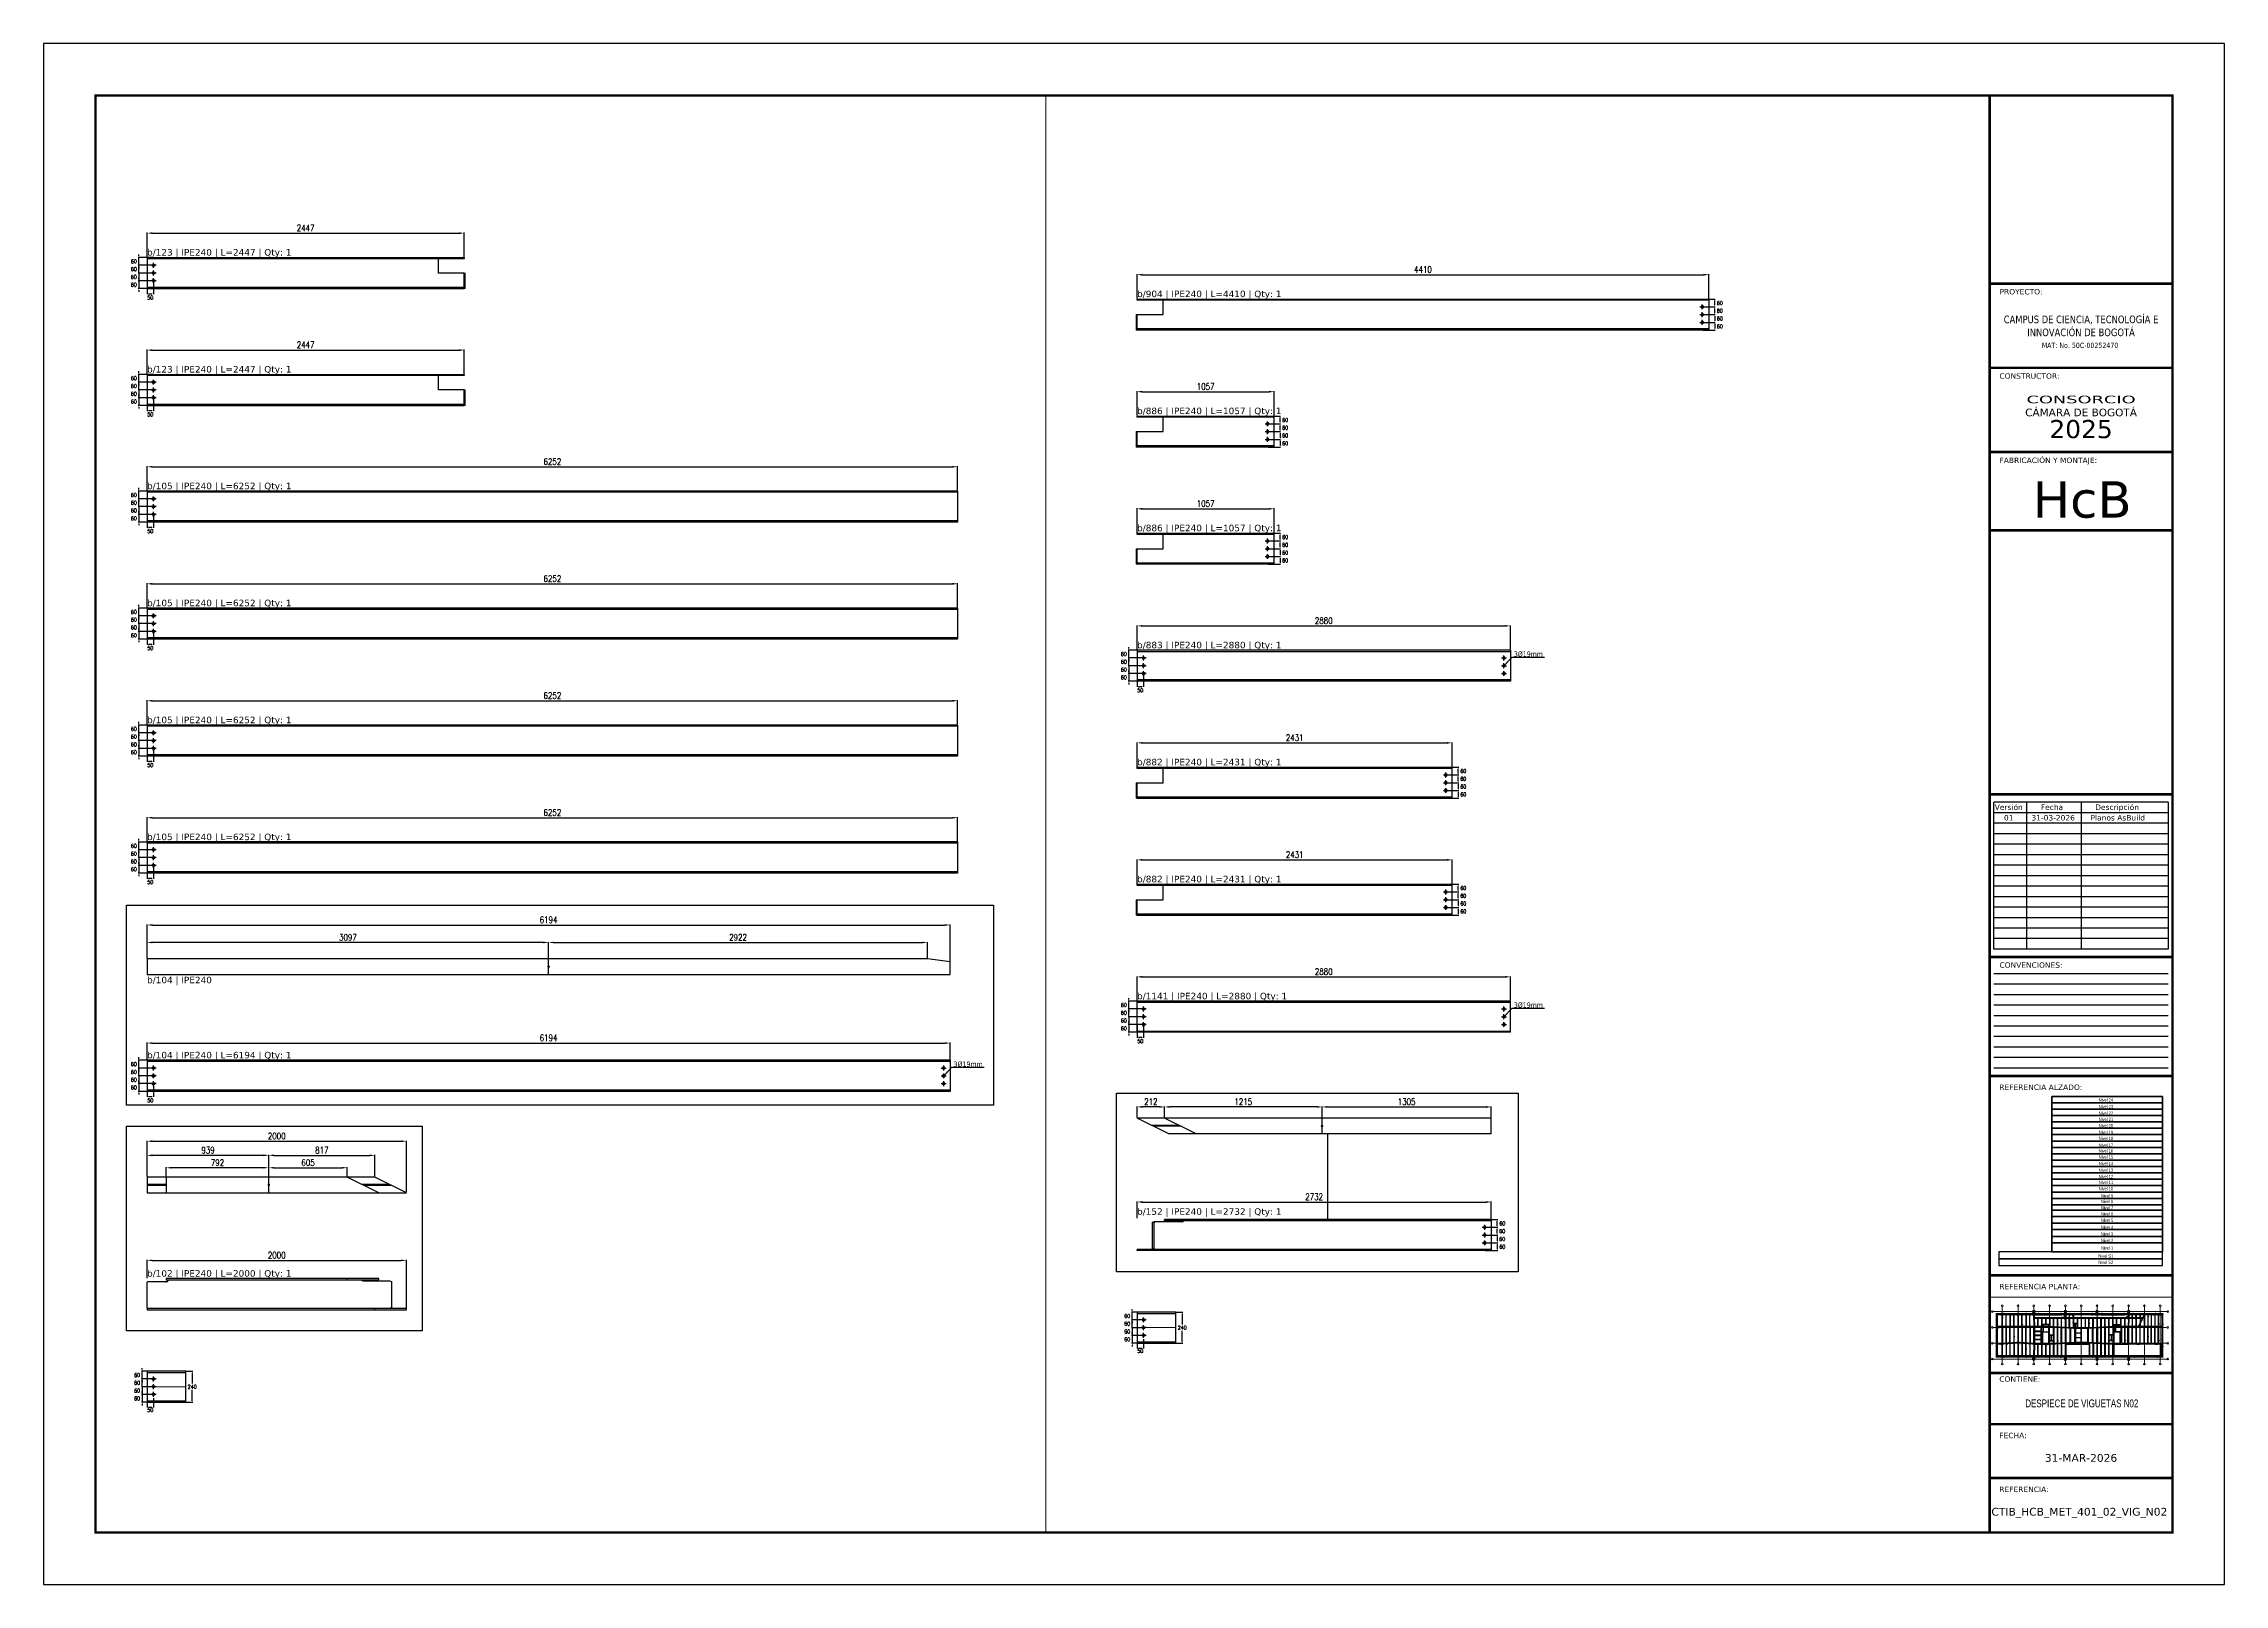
# Paper-space layout 'Layout1' of a CAD drawing. Header units: millimetres. Extents: x 8 to 849, y -4 to 590.
# The model-space entities are those that its viewports show. They can reach past a viewport. Long polylines and large blocks are cut down to what shows.
import ezdxf
from ezdxf.enums import TextEntityAlignment as Align

# ---------------------------------------------------------------- set-up
doc = ezdxf.new("R2010")
doc.units = ezdxf.units.MM
doc.header["$LTSCALE"] = 0.8
for name, pattern in [('ACAD_ISO02W100', [15, 12, -3]), ('DASHDOT', [25.4, 12.7, -6.35, 0, -6.35]), ('DXK_LINE_DOT2', [3.9198, 1.9599, -1.9599]), ('DXK_LINE_DOT4', [0.9408, 0.4704, -0.4704]), ('Grid Line', [3.33375, 1.905, -0.47625, 0.47625, -0.47625])]:
    doc.linetypes.add(name, pattern=pattern)
for name, color, linetype, lineweight in [('0-1', 7, 'Continuous', 5), ('E_COLUMNAS', 1, 'Continuous', 18), ('E_COLUMNAS-1', 1, 'Continuous', 25), ('E_COLUMNAS-3', 1, 'Continuous', 35), ('E_EJES', 8, 'Continuous', 9), ('E_EJES-1', 8, 'Grid Line', 9), ('E_TEXTO', 3, 'Continuous', 9), ('E_VIGAS-1', 254, 'Continuous', 25), ('E_VIGAS-2', 5, 'Continuous', 25), ('I-WALL-1', 2, 'Continuous', 18), ('P-PLATINA', 6, 'Continuous', 15), ('S-COLS-HDLN-1', 52, 'Continuous', 9), ('S-COLS-HDLN-2', 52, 'Continuous', 35)]:
    doc.layers.add(name, color=color, linetype=linetype, lineweight=lineweight)
for name, color, linetype in [('COTAS', 8, 'Continuous'), ('EJE', 1, 'DASHDOT'), ('EJE_PERNO', 1, 'Continuous'), ('EJE_VIGA', 4, 'DASHDOT'), ('FORMATO', 7, 'Continuous'), ('IPE240', 2, 'Continuous'), ('PERNOS', 3, 'Continuous'), ('TITULO', 3, 'Continuous'), ('TXT_GEN', 3, 'Continuous'), ('VIGAS', 8, 'Continuous')]:
    doc.layers.add(name, color=color, linetype=linetype)
doc.styles.add('Arial Narrow_3', font='', dxfattribs={"width": 0.85, "height": 0.05})
doc.styles.add('Arial Narrow_B_1', font='verdana.ttf', dxfattribs={"height": 0.0025})
doc.styles.add('CNI_COTAS', font='romans.shx', dxfattribs={"width": 0.8})
doc.styles.add('CX', font='ARIALUNI.ttf', dxfattribs={"width": 0.8, "height": 300})
doc.styles.add('MtXpl_Arial_Narrow', font='')
doc.styles.add('Swis721 LtCn BT', font='swisscl.ttf', dxfattribs={"height": 0.42})
doc.styles.add('VERDANA', font='arial.ttf')
doc.styles.add('VERDNA', font='verdana.ttf', dxfattribs={"width": 0.8})
doc.styles.get('Arial Narrow_3').set_extended_font_data('Arial Narrow')
doc.styles.get('MtXpl_Arial_Narrow').set_extended_font_data('Arial Narrow')
doc.dimstyles.new('1.3', dxfattribs={"dimscale": 0, "dimtxt": 30, "dimasz": 12, "dimexe": 4, "dimexo": 4, "dimgap": 9, "dimtad": 1, "dimdec": 0, "dimzin": 4, "dimdsep": 46, "dimtxsty": 'CNI_COTAS', "dimcen": 0, "dimclrd": 256, "dimclrt": 3, "dimadec": 0, "dimazin": 0, "dimtfac": 1, "dimtdec": 0, "dimtmove": 2, "dimatfit": 0, "dimfxl": 0.05, "dimtolj": 1, "dimtzin": 0, "dimarcsym": 0})
doc.dimstyles.new('1.4', dxfattribs={"dimscale": 0, "dimtxt": 50, "dimasz": 40, "dimexe": 4, "dimexo": 4, "dimgap": 15, "dimtad": 1, "dimdec": 0, "dimzin": 4, "dimdsep": 46, "dimtxsty": 'CNI_COTAS', "dimcen": -0.09, "dimclrd": 256, "dimclrt": 3, "dimadec": 0, "dimazin": 0, "dimtfac": 1, "dimtdec": 0, "dimtmove": 2, "dimatfit": 0, "dimfxl": 0.05, "dimtolj": 1, "dimtzin": 0, "dimarcsym": 0})
pattern_1 = [(135, (90395.35, -191367.15), (-159.09903, -159.09903), [])]

# ---------------------------------------------------------------- blocks, each defined once
blk = doc.blocks.new('*D14')
at = {"layer": 'COTAS', "color": 0, "lineweight": -2, "transparency": 16777216}
for p, q in [((0, 244), (0, 384)), ((2000, 4), (2000, 384))]:
    blk.add_line(p, q, dxfattribs=at)
at = {"layer": 'COTAS', "lineweight": -2, "transparency": 16777216}
blk.add_line((40, 380), (1960, 380), dxfattribs=at)
at = {"layer": 'COTAS', "transparency": 16777216}
for points in [[(40, 387), (40, 374), (0, 380)], [(1960, 387), (1960, 374), (2000, 380)]]:
    blk.add_solid(points, dxfattribs=at)
at = {"layer": 'Defpoints', "color": 0, "transparency": 16777216}
for p in [(2000, 380), (0, 240), (2000, 0)]:
    blk.add_point(p, dxfattribs=at)
at = {"layer": 'COTAS', "color": 3, "transparency": 16777216, "insert": (1000, 420), "char_height": 50, "attachment_point": 5, "style": 'CNI_COTAS'}
blk.add_mtext('\\A1;2000', dxfattribs=at)
blk = doc.blocks.new('*D16')
at = {"layer": 'COTAS', "color": 0, "lineweight": -2, "transparency": 16777216}
for p, q in [((939, 1026), (939, 1098)), ((1544, 1026), (1544, 1098))]:
    blk.add_line(p, q, dxfattribs=at)
at = {"layer": 'COTAS', "lineweight": -2, "transparency": 16777216}
blk.add_line((979, 1094), (1504, 1094), dxfattribs=at)
at = {"layer": 'COTAS', "transparency": 16777216}
for points in [[(979, 1101), (979, 1088), (939, 1094)], [(1504, 1101), (1504, 1088), (1544, 1094)]]:
    blk.add_solid(points, dxfattribs=at)
at = {"layer": 'Defpoints', "color": 0, "transparency": 16777216}
for p in [(939, 1022), (1544, 1094), (1544, 1022)]:
    blk.add_point(p, dxfattribs=at)
at = {"layer": 'COTAS', "color": 3, "transparency": 16777216, "insert": (1242, 1134), "char_height": 50, "attachment_point": 5, "style": 'CNI_COTAS'}
blk.add_mtext('\\A1;605', dxfattribs=at)
blk = doc.blocks.new('*D17')
at = {"layer": 'COTAS', "color": 0, "lineweight": -2, "transparency": 16777216}
for p, q in [((939, 1026), (939, 1194)), ((1756, 1026), (1756, 1194))]:
    blk.add_line(p, q, dxfattribs=at)
at = {"layer": 'COTAS', "lineweight": -2, "transparency": 16777216}
blk.add_line((979, 1190), (1716, 1190), dxfattribs=at)
at = {"layer": 'COTAS', "transparency": 16777216}
for points in [[(979, 1197), (979, 1183), (939, 1190)], [(1716, 1197), (1716, 1183), (1756, 1190)]]:
    blk.add_solid(points, dxfattribs=at)
at = {"layer": 'Defpoints', "color": 0, "transparency": 16777216}
for p in [(1756, 1190), (939, 1022), (1756, 1022)]:
    blk.add_point(p, dxfattribs=at)
at = {"layer": 'COTAS', "color": 3, "transparency": 16777216, "insert": (1348, 1230), "char_height": 50, "attachment_point": 5, "style": 'CNI_COTAS'}
blk.add_mtext('\\A1;817', dxfattribs=at)
blk = doc.blocks.new('*D18')
at = {"layer": 'COTAS', "color": 0, "lineweight": -2, "transparency": 16777216}
for p, q in [((147, 1026), (147, 1098)), ((939, 1026), (939, 1098))]:
    blk.add_line(p, q, dxfattribs=at)
at = {"layer": 'COTAS', "lineweight": -2, "transparency": 16777216}
blk.add_line((899, 1094), (187, 1094), dxfattribs=at)
at = {"layer": 'COTAS', "transparency": 16777216}
for points in [[(187, 1101), (187, 1088), (147, 1094)], [(899, 1101), (899, 1088), (939, 1094)]]:
    blk.add_solid(points, dxfattribs=at)
at = {"layer": 'Defpoints', "color": 0, "transparency": 16777216}
for p in [(147, 1094), (147, 1022), (939, 1022)]:
    blk.add_point(p, dxfattribs=at)
at = {"layer": 'COTAS', "color": 3, "transparency": 16777216, "insert": (543, 1134), "char_height": 50, "attachment_point": 5, "style": 'CNI_COTAS'}
blk.add_mtext('\\A1;792', dxfattribs=at)
blk = doc.blocks.new('*D19')
at = {"layer": 'COTAS', "color": 0, "lineweight": -2, "transparency": 16777216}
for p, q in [((0, 1026), (0, 1194)), ((939, 1026), (939, 1194))]:
    blk.add_line(p, q, dxfattribs=at)
at = {"layer": 'COTAS', "lineweight": -2, "transparency": 16777216}
blk.add_line((899, 1190), (40, 1190), dxfattribs=at)
at = {"layer": 'COTAS', "transparency": 16777216}
for points in [[(40, 1197), (40, 1183), (0, 1190)], [(899, 1197), (899, 1183), (939, 1190)]]:
    blk.add_solid(points, dxfattribs=at)
at = {"layer": 'Defpoints', "color": 0, "transparency": 16777216}
for p in [(0, 1190), (0, 1022), (939, 1022)]:
    blk.add_point(p, dxfattribs=at)
at = {"layer": 'COTAS', "color": 3, "transparency": 16777216, "insert": (470, 1230), "char_height": 50, "attachment_point": 5, "style": 'CNI_COTAS'}
blk.add_mtext('\\A1;939', dxfattribs=at)
blk = doc.blocks.new('*D20')
at = {"layer": 'COTAS', "color": 0, "lineweight": -2, "transparency": 16777216}
for p, q in [((0, 1026), (0, 1303)), ((2000, 906), (2000, 1303))]:
    blk.add_line(p, q, dxfattribs=at)
at = {"layer": 'COTAS', "lineweight": -2, "transparency": 16777216}
blk.add_line((40, 1299), (1960, 1299), dxfattribs=at)
at = {"layer": 'COTAS', "transparency": 16777216}
for points in [[(40, 1306), (40, 1292), (0, 1299)], [(1960, 1306), (1960, 1292), (2000, 1299)]]:
    blk.add_solid(points, dxfattribs=at)
at = {"layer": 'Defpoints', "color": 0, "transparency": 16777216}
for p in [(2000, 1299), (0, 1022), (2000, 902)]:
    blk.add_point(p, dxfattribs=at)
at = {"layer": 'COTAS', "color": 3, "transparency": 16777216, "insert": (1000, 1339), "char_height": 50, "attachment_point": 5, "style": 'CNI_COTAS'}
blk.add_mtext('\\A1;2000', dxfattribs=at)
blk = doc.blocks.new('D19')
at = {"layer": 'EJE_PERNO', "linetype": 'Continuous'}
for p, q in [((19, 0), (-19, 0)), ((0, -19), (0, 19))]:
    blk.add_line(p, q, dxfattribs=at)
at = {"layer": 'PERNOS'}
blk.add_circle((0, 0), 9.5, dxfattribs=at)
blk = doc.blocks.new('*D26')
at = {"layer": 'COTAS', "color": 0, "lineweight": -2, "transparency": 16777216}
for p, q in [((46, 1863), (-68, 1863)), ((46, 1803), (-68, 1803))]:
    blk.add_line(p, q, dxfattribs=at)
at = {"layer": 'COTAS', "lineweight": -2, "transparency": 16777216}
for p, q in [((-64, 1875), (-64, 1887)), ((-64, 1803), (-64, 1863)), ((-64, 1791), (-64, 1779))]:
    blk.add_line(p, q, dxfattribs=at)
at = {"layer": 'COTAS', "transparency": 16777216}
for points in [[(-66, 1875), (-62, 1875), (-64, 1863)], [(-66, 1791), (-62, 1791), (-64, 1803)]]:
    blk.add_solid(points, dxfattribs=at)
at = {"layer": 'Defpoints', "color": 0, "transparency": 16777216}
for p in [(-64, 1863), (50, 1863), (50, 1803)]:
    blk.add_point(p, dxfattribs=at)
at = {"layer": 'COTAS', "color": 3, "transparency": 16777216, "insert": (-102, 1833), "char_height": 30, "attachment_point": 5, "rotation": 0.2, "style": 'CNI_COTAS'}
blk.add_mtext('\\A1;60', dxfattribs=at)
blk = doc.blocks.new('*D27')
at = {"layer": 'COTAS', "color": 0, "lineweight": -2, "transparency": 16777216}
for p, q in [((46, 1803), (-68, 1803)), ((46, 1743), (-68, 1743))]:
    blk.add_line(p, q, dxfattribs=at)
at = {"layer": 'COTAS', "lineweight": -2, "transparency": 16777216}
for p, q in [((-64, 1815), (-64, 1827)), ((-64, 1803), (-64, 1743)), ((-64, 1731), (-64, 1719))]:
    blk.add_line(p, q, dxfattribs=at)
at = {"layer": 'COTAS', "transparency": 16777216}
for points in [[(-66, 1815), (-62, 1815), (-64, 1803)], [(-66, 1731), (-62, 1731), (-64, 1743)]]:
    blk.add_solid(points, dxfattribs=at)
at = {"layer": 'Defpoints', "color": 0, "transparency": 16777216}
for p in [(-64, 1743), (50, 1803), (50, 1743)]:
    blk.add_point(p, dxfattribs=at)
at = {"layer": 'COTAS', "color": 3, "transparency": 16777216, "insert": (-102, 1773), "char_height": 30, "attachment_point": 5, "rotation": 0.2, "style": 'CNI_COTAS'}
blk.add_mtext('\\A1;60', dxfattribs=at)
blk = doc.blocks.new('*D23')
at = {"layer": 'COTAS', "color": 0, "lineweight": -2, "transparency": 16777216}
for p, q in [((46, 1923), (-68, 1923)), ((46, 1863), (-68, 1863))]:
    blk.add_line(p, q, dxfattribs=at)
at = {"layer": 'COTAS', "lineweight": -2, "transparency": 16777216}
for p, q in [((-64, 1935), (-64, 1947)), ((-64, 1863), (-64, 1923)), ((-64, 1851), (-64, 1839))]:
    blk.add_line(p, q, dxfattribs=at)
at = {"layer": 'COTAS', "transparency": 16777216}
for points in [[(-66, 1935), (-62, 1935), (-64, 1923)], [(-66, 1851), (-62, 1851), (-64, 1863)]]:
    blk.add_solid(points, dxfattribs=at)
at = {"layer": 'Defpoints', "color": 0, "transparency": 16777216}
for p in [(-64, 1923), (50, 1923), (50, 1863)]:
    blk.add_point(p, dxfattribs=at)
at = {"layer": 'COTAS', "color": 3, "transparency": 16777216, "insert": (-102, 1893), "char_height": 30, "attachment_point": 5, "rotation": 0.2, "style": 'CNI_COTAS'}
blk.add_mtext('\\A1;60', dxfattribs=at)
blk = doc.blocks.new('*D24')
at = {"layer": 'COTAS', "color": 0, "lineweight": -2, "transparency": 16777216}
for p, q in [((46, 1743), (-68, 1743)), ((46, 1683), (-68, 1683))]:
    blk.add_line(p, q, dxfattribs=at)
at = {"layer": 'COTAS', "lineweight": -2, "transparency": 16777216}
for p, q in [((-64, 1755), (-64, 1767)), ((-64, 1743), (-64, 1683)), ((-64, 1671), (-64, 1659))]:
    blk.add_line(p, q, dxfattribs=at)
at = {"layer": 'COTAS', "transparency": 16777216}
for points in [[(-66, 1755), (-62, 1755), (-64, 1743)], [(-66, 1671), (-62, 1671), (-64, 1683)]]:
    blk.add_solid(points, dxfattribs=at)
at = {"layer": 'Defpoints', "color": 0, "transparency": 16777216}
for p in [(-64, 1683), (50, 1743), (50, 1683)]:
    blk.add_point(p, dxfattribs=at)
at = {"layer": 'COTAS', "color": 3, "transparency": 16777216, "insert": (-102, 1713), "char_height": 30, "attachment_point": 5, "rotation": 0.2, "style": 'CNI_COTAS'}
blk.add_mtext('\\A1;60', dxfattribs=at)
blk = doc.blocks.new('*D25')
at = {"layer": 'COTAS', "color": 0, "lineweight": -2, "transparency": 16777216}
for p, q in [((0, 1739), (0, 1640)), ((50, 1739), (50, 1640))]:
    blk.add_line(p, q, dxfattribs=at)
at = {"layer": 'COTAS', "lineweight": -2, "transparency": 16777216}
blk.add_line((12, 1644), (38, 1644), dxfattribs=at)
at = {"layer": 'COTAS', "transparency": 16777216}
for points in [[(12, 1646), (12, 1642), (0, 1644)], [(38, 1646), (38, 1642), (50, 1644)]]:
    blk.add_solid(points, dxfattribs=at)
at = {"layer": 'Defpoints', "color": 0, "transparency": 16777216}
for p in [(0, 1743), (50, 1743), (50, 1644)]:
    blk.add_point(p, dxfattribs=at)
at = {"layer": 'COTAS', "color": 3, "transparency": 16777216, "insert": (25, 1614), "char_height": 30, "attachment_point": 5, "rotation": 0.2, "style": 'CNI_COTAS'}
blk.add_mtext('\\A1;50', dxfattribs=at)
blk = doc.blocks.new('*D28')
at = {"layer": 'COTAS', "color": 0, "lineweight": -2, "transparency": 16777216}
for p, q in [((0, 1927), (0, 2060)), ((6194, 1927), (6194, 2060))]:
    blk.add_line(p, q, dxfattribs=at)
at = {"layer": 'COTAS', "lineweight": -2, "transparency": 16777216}
blk.add_line((40, 2056), (6154, 2056), dxfattribs=at)
at = {"layer": 'COTAS', "transparency": 16777216}
for points in [[(40, 2062), (40, 2049), (0, 2056)], [(6154, 2062), (6154, 2049), (6194, 2056)]]:
    blk.add_solid(points, dxfattribs=at)
at = {"layer": 'Defpoints', "color": 0, "transparency": 16777216}
for p in [(6194, 2056), (0, 1923), (6194, 1923)]:
    blk.add_point(p, dxfattribs=at)
at = {"layer": 'COTAS', "color": 3, "transparency": 16777216, "insert": (3097, 2096), "char_height": 50, "attachment_point": 5, "style": 'CNI_COTAS'}
blk.add_mtext('\\A1;6194', dxfattribs=at)
blk = doc.blocks.new('*D29')
at = {"layer": 'COTAS', "color": 0, "lineweight": -2, "transparency": 16777216}
for p, q in [((0, 2709), (0, 2835)), ((3097, 2709), (3097, 2835))]:
    blk.add_line(p, q, dxfattribs=at)
at = {"layer": 'COTAS', "lineweight": -2, "transparency": 16777216}
blk.add_line((3057, 2831), (40, 2831), dxfattribs=at)
at = {"layer": 'COTAS', "transparency": 16777216}
for points in [[(40, 2838), (40, 2825), (0, 2831)], [(3057, 2838), (3057, 2825), (3097, 2831)]]:
    blk.add_solid(points, dxfattribs=at)
at = {"layer": 'Defpoints', "color": 0, "transparency": 16777216}
for p in [(0, 2831), (0, 2705), (3097, 2705)]:
    blk.add_point(p, dxfattribs=at)
at = {"layer": 'COTAS', "color": 3, "transparency": 16777216, "insert": (1549, 2871), "char_height": 50, "attachment_point": 5, "style": 'CNI_COTAS'}
blk.add_mtext('\\A1;3097', dxfattribs=at)
blk = doc.blocks.new('*D30')
at = {"layer": 'COTAS', "color": 0, "lineweight": -2, "transparency": 16777216}
for p, q in [((3097, 2709), (3097, 2835)), ((6019, 2709), (6019, 2835))]:
    blk.add_line(p, q, dxfattribs=at)
at = {"layer": 'COTAS', "lineweight": -2, "transparency": 16777216}
blk.add_line((3137, 2831), (5979, 2831), dxfattribs=at)
at = {"layer": 'COTAS', "transparency": 16777216}
for points in [[(3137, 2838), (3137, 2825), (3097, 2831)], [(5979, 2838), (5979, 2825), (6019, 2831)]]:
    blk.add_solid(points, dxfattribs=at)
at = {"layer": 'Defpoints', "color": 0, "transparency": 16777216}
for p in [(3097, 2705), (6019, 2831), (6019, 2705)]:
    blk.add_point(p, dxfattribs=at)
at = {"layer": 'COTAS', "color": 3, "transparency": 16777216, "insert": (4558, 2871), "char_height": 50, "attachment_point": 5, "style": 'CNI_COTAS'}
blk.add_mtext('\\A1;2922', dxfattribs=at)
blk = doc.blocks.new('*D31')
at = {"layer": 'COTAS', "color": 0, "lineweight": -2, "transparency": 16777216}
for p, q in [((0, 2709), (0, 2970)), ((6194, 2686), (6194, 2970))]:
    blk.add_line(p, q, dxfattribs=at)
at = {"layer": 'COTAS', "lineweight": -2, "transparency": 16777216}
blk.add_line((40, 2966), (6154, 2966), dxfattribs=at)
at = {"layer": 'COTAS', "transparency": 16777216}
for points in [[(40, 2973), (40, 2960), (0, 2966)], [(6154, 2973), (6154, 2960), (6194, 2966)]]:
    blk.add_solid(points, dxfattribs=at)
at = {"layer": 'Defpoints', "color": 0, "transparency": 16777216}
for p in [(6194, 2966), (0, 2705), (6194, 2682)]:
    blk.add_point(p, dxfattribs=at)
at = {"layer": 'COTAS', "color": 3, "transparency": 16777216, "insert": (3097, 3006), "char_height": 50, "attachment_point": 5, "style": 'CNI_COTAS'}
blk.add_mtext('\\A1;6194', dxfattribs=at)
blk = doc.blocks.new('*D35')
at = {"layer": 'COTAS', "color": 0, "lineweight": -2, "transparency": 16777216}
for p, q in [((46, 3546), (-68, 3546)), ((46, 3486), (-68, 3486))]:
    blk.add_line(p, q, dxfattribs=at)
at = {"layer": 'COTAS', "lineweight": -2, "transparency": 16777216}
for p, q in [((-64, 3558), (-64, 3570)), ((-64, 3486), (-64, 3546)), ((-64, 3474), (-64, 3462))]:
    blk.add_line(p, q, dxfattribs=at)
at = {"layer": 'COTAS', "transparency": 16777216}
for points in [[(-66, 3558), (-62, 3558), (-64, 3546)], [(-66, 3474), (-62, 3474), (-64, 3486)]]:
    blk.add_solid(points, dxfattribs=at)
at = {"layer": 'Defpoints', "color": 0, "transparency": 16777216}
for p in [(-64, 3546), (50, 3546), (50, 3486)]:
    blk.add_point(p, dxfattribs=at)
at = {"layer": 'COTAS', "color": 3, "transparency": 16777216, "insert": (-102, 3516), "char_height": 30, "attachment_point": 5, "rotation": 0.2, "style": 'CNI_COTAS'}
blk.add_mtext('\\A1;60', dxfattribs=at)
blk = doc.blocks.new('*D36')
at = {"layer": 'COTAS', "color": 0, "lineweight": -2, "transparency": 16777216}
for p, q in [((46, 3486), (-68, 3486)), ((46, 3426), (-68, 3426))]:
    blk.add_line(p, q, dxfattribs=at)
at = {"layer": 'COTAS', "lineweight": -2, "transparency": 16777216}
for p, q in [((-64, 3498), (-64, 3510)), ((-64, 3486), (-64, 3426)), ((-64, 3414), (-64, 3402))]:
    blk.add_line(p, q, dxfattribs=at)
at = {"layer": 'COTAS', "transparency": 16777216}
for points in [[(-66, 3498), (-62, 3498), (-64, 3486)], [(-66, 3414), (-62, 3414), (-64, 3426)]]:
    blk.add_solid(points, dxfattribs=at)
at = {"layer": 'Defpoints', "color": 0, "transparency": 16777216}
for p in [(-64, 3426), (50, 3486), (50, 3426)]:
    blk.add_point(p, dxfattribs=at)
at = {"layer": 'COTAS', "color": 3, "transparency": 16777216, "insert": (-102, 3456), "char_height": 30, "attachment_point": 5, "rotation": 0.2, "style": 'CNI_COTAS'}
blk.add_mtext('\\A1;60', dxfattribs=at)
blk = doc.blocks.new('*D32')
at = {"layer": 'COTAS', "color": 0, "lineweight": -2, "transparency": 16777216}
for p, q in [((46, 3606), (-68, 3606)), ((46, 3546), (-68, 3546))]:
    blk.add_line(p, q, dxfattribs=at)
at = {"layer": 'COTAS', "lineweight": -2, "transparency": 16777216}
for p, q in [((-64, 3618), (-64, 3630)), ((-64, 3546), (-64, 3606)), ((-64, 3534), (-64, 3522))]:
    blk.add_line(p, q, dxfattribs=at)
at = {"layer": 'COTAS', "transparency": 16777216}
for points in [[(-66, 3618), (-62, 3618), (-64, 3606)], [(-66, 3534), (-62, 3534), (-64, 3546)]]:
    blk.add_solid(points, dxfattribs=at)
at = {"layer": 'Defpoints', "color": 0, "transparency": 16777216}
for p in [(-64, 3606), (50, 3606), (50, 3546)]:
    blk.add_point(p, dxfattribs=at)
at = {"layer": 'COTAS', "color": 3, "transparency": 16777216, "insert": (-102, 3576), "char_height": 30, "attachment_point": 5, "rotation": 0.2, "style": 'CNI_COTAS'}
blk.add_mtext('\\A1;60', dxfattribs=at)
blk = doc.blocks.new('*D33')
at = {"layer": 'COTAS', "color": 0, "lineweight": -2, "transparency": 16777216}
for p, q in [((46, 3426), (-68, 3426)), ((46, 3366), (-68, 3366))]:
    blk.add_line(p, q, dxfattribs=at)
at = {"layer": 'COTAS', "lineweight": -2, "transparency": 16777216}
for p, q in [((-64, 3438), (-64, 3450)), ((-64, 3426), (-64, 3366)), ((-64, 3354), (-64, 3342))]:
    blk.add_line(p, q, dxfattribs=at)
at = {"layer": 'COTAS', "transparency": 16777216}
for points in [[(-66, 3438), (-62, 3438), (-64, 3426)], [(-66, 3354), (-62, 3354), (-64, 3366)]]:
    blk.add_solid(points, dxfattribs=at)
at = {"layer": 'Defpoints', "color": 0, "transparency": 16777216}
for p in [(-64, 3366), (50, 3426), (50, 3366)]:
    blk.add_point(p, dxfattribs=at)
at = {"layer": 'COTAS', "color": 3, "transparency": 16777216, "insert": (-102, 3396), "char_height": 30, "attachment_point": 5, "rotation": 0.2, "style": 'CNI_COTAS'}
blk.add_mtext('\\A1;60', dxfattribs=at)
blk = doc.blocks.new('*D34')
at = {"layer": 'COTAS', "color": 0, "lineweight": -2, "transparency": 16777216}
for p, q in [((0, 3422), (0, 3323)), ((50, 3422), (50, 3323))]:
    blk.add_line(p, q, dxfattribs=at)
at = {"layer": 'COTAS', "lineweight": -2, "transparency": 16777216}
blk.add_line((12, 3327), (38, 3327), dxfattribs=at)
at = {"layer": 'COTAS', "transparency": 16777216}
for points in [[(12, 3329), (12, 3325), (0, 3327)], [(38, 3329), (38, 3325), (50, 3327)]]:
    blk.add_solid(points, dxfattribs=at)
at = {"layer": 'Defpoints', "color": 0, "transparency": 16777216}
for p in [(0, 3426), (50, 3426), (50, 3327)]:
    blk.add_point(p, dxfattribs=at)
at = {"layer": 'COTAS', "color": 3, "transparency": 16777216, "insert": (25, 3297), "char_height": 30, "attachment_point": 5, "rotation": 0.2, "style": 'CNI_COTAS'}
blk.add_mtext('\\A1;50', dxfattribs=at)
blk = doc.blocks.new('*D37')
at = {"layer": 'COTAS', "color": 0, "lineweight": -2, "transparency": 16777216}
for p, q in [((0, 3610), (0, 3797)), ((6252, 3610), (6252, 3797))]:
    blk.add_line(p, q, dxfattribs=at)
at = {"layer": 'COTAS', "lineweight": -2, "transparency": 16777216}
blk.add_line((40, 3793), (6212, 3793), dxfattribs=at)
at = {"layer": 'COTAS', "transparency": 16777216}
for points in [[(40, 3800), (40, 3787), (0, 3793)], [(6212, 3800), (6212, 3787), (6252, 3793)]]:
    blk.add_solid(points, dxfattribs=at)
at = {"layer": 'Defpoints', "color": 0, "transparency": 16777216}
for p in [(6252, 3793), (0, 3606), (6252, 3606)]:
    blk.add_point(p, dxfattribs=at)
at = {"layer": 'COTAS', "color": 3, "transparency": 16777216, "insert": (3126, 3833), "char_height": 50, "attachment_point": 5, "style": 'CNI_COTAS'}
blk.add_mtext('\\A1;6252', dxfattribs=at)
blk = doc.blocks.new('*D42')
at = {"layer": 'COTAS', "color": 0, "lineweight": -2, "transparency": 16777216}
for p, q in [((46, 7152), (-68, 7152)), ((46, 7092), (-68, 7092))]:
    blk.add_line(p, q, dxfattribs=at)
at = {"layer": 'COTAS', "lineweight": -2, "transparency": 16777216}
for p, q in [((-64, 7164), (-64, 7176)), ((-64, 7092), (-64, 7152)), ((-64, 7080), (-64, 7068))]:
    blk.add_line(p, q, dxfattribs=at)
at = {"layer": 'COTAS', "transparency": 16777216}
for points in [[(-66, 7164), (-62, 7164), (-64, 7152)], [(-66, 7080), (-62, 7080), (-64, 7092)]]:
    blk.add_solid(points, dxfattribs=at)
at = {"layer": 'Defpoints', "color": 0, "transparency": 16777216}
for p in [(-64, 7152), (50, 7152), (50, 7092)]:
    blk.add_point(p, dxfattribs=at)
at = {"layer": 'COTAS', "color": 3, "transparency": 16777216, "insert": (-102, 7122), "char_height": 30, "attachment_point": 5, "rotation": 0.2, "style": 'CNI_COTAS'}
blk.add_mtext('\\A1;60', dxfattribs=at)
blk = doc.blocks.new('*D43')
at = {"layer": 'COTAS', "color": 0, "lineweight": -2, "transparency": 16777216}
for p, q in [((46, 7092), (-68, 7092)), ((46, 7032), (-68, 7032))]:
    blk.add_line(p, q, dxfattribs=at)
at = {"layer": 'COTAS', "lineweight": -2, "transparency": 16777216}
for p, q in [((-64, 7104), (-64, 7116)), ((-64, 7092), (-64, 7032)), ((-64, 7020), (-64, 7008))]:
    blk.add_line(p, q, dxfattribs=at)
at = {"layer": 'COTAS', "transparency": 16777216}
for points in [[(-66, 7104), (-62, 7104), (-64, 7092)], [(-66, 7020), (-62, 7020), (-64, 7032)]]:
    blk.add_solid(points, dxfattribs=at)
at = {"layer": 'Defpoints', "color": 0, "transparency": 16777216}
for p in [(50, 7092), (-64, 7032), (50, 7032)]:
    blk.add_point(p, dxfattribs=at)
at = {"layer": 'COTAS', "color": 3, "transparency": 16777216, "insert": (-102, 7062), "char_height": 30, "attachment_point": 5, "rotation": 0.2, "style": 'CNI_COTAS'}
blk.add_mtext('\\A1;60', dxfattribs=at)
blk = doc.blocks.new('*D38')
at = {"layer": 'COTAS', "lineweight": -2, "transparency": 16777216}
for p, q in [((-64, 7224), (-64, 7236)), ((-64, 7152), (-64, 7212)), ((-64, 7140), (-64, 7128))]:
    blk.add_line(p, q, dxfattribs=at)
at = {"layer": 'COTAS', "color": 0, "lineweight": -2, "transparency": 16777216}
for p, q in [((46, 7212), (-68, 7212)), ((46, 7152), (-68, 7152))]:
    blk.add_line(p, q, dxfattribs=at)
at = {"layer": 'COTAS', "transparency": 16777216}
for points in [[(-66, 7224), (-62, 7224), (-64, 7212)], [(-66, 7140), (-62, 7140), (-64, 7152)]]:
    blk.add_solid(points, dxfattribs=at)
at = {"layer": 'Defpoints', "color": 0, "transparency": 16777216}
for p in [(-64, 7212), (50, 7212), (50, 7152)]:
    blk.add_point(p, dxfattribs=at)
at = {"layer": 'COTAS', "color": 3, "transparency": 16777216, "insert": (-102, 7182), "char_height": 30, "attachment_point": 5, "rotation": 0.2, "style": 'CNI_COTAS'}
blk.add_mtext('\\A1;60', dxfattribs=at)
blk = doc.blocks.new('*D39')
at = {"layer": 'COTAS', "color": 0, "lineweight": -2, "transparency": 16777216}
for p, q in [((46, 7032), (-68, 7032)), ((46, 6972), (-68, 6972))]:
    blk.add_line(p, q, dxfattribs=at)
at = {"layer": 'COTAS', "lineweight": -2, "transparency": 16777216}
for p, q in [((-64, 7044), (-64, 7056)), ((-64, 7032), (-64, 6972)), ((-64, 6960), (-64, 6948))]:
    blk.add_line(p, q, dxfattribs=at)
at = {"layer": 'COTAS', "transparency": 16777216}
for points in [[(-66, 7044), (-62, 7044), (-64, 7032)], [(-66, 6960), (-62, 6960), (-64, 6972)]]:
    blk.add_solid(points, dxfattribs=at)
at = {"layer": 'Defpoints', "color": 0, "transparency": 16777216}
for p in [(-64, 6972), (50, 7032), (50, 6972)]:
    blk.add_point(p, dxfattribs=at)
at = {"layer": 'COTAS', "color": 3, "transparency": 16777216, "insert": (-102, 7002), "char_height": 30, "attachment_point": 5, "rotation": 0.2, "style": 'CNI_COTAS'}
blk.add_mtext('\\A1;60', dxfattribs=at)
blk = doc.blocks.new('*D40')
at = {"layer": 'COTAS', "color": 0, "lineweight": -2, "transparency": 16777216}
for p, q in [((0, 7028), (0, 6929)), ((50, 7028), (50, 6929))]:
    blk.add_line(p, q, dxfattribs=at)
at = {"layer": 'COTAS', "lineweight": -2, "transparency": 16777216}
blk.add_line((12, 6933), (38, 6933), dxfattribs=at)
at = {"layer": 'COTAS', "transparency": 16777216}
for points in [[(12, 6935), (12, 6931), (0, 6933)], [(38, 6935), (38, 6931), (50, 6933)]]:
    blk.add_solid(points, dxfattribs=at)
at = {"layer": 'Defpoints', "color": 0, "transparency": 16777216}
for p in [(0, 7032), (50, 7032), (50, 6933)]:
    blk.add_point(p, dxfattribs=at)
at = {"layer": 'COTAS', "color": 3, "transparency": 16777216, "insert": (25, 6903), "char_height": 30, "attachment_point": 5, "rotation": 0.2, "style": 'CNI_COTAS'}
blk.add_mtext('\\A1;50', dxfattribs=at)
blk = doc.blocks.new('*D41')
at = {"layer": 'COTAS', "color": 0, "lineweight": -2, "transparency": 16777216}
for p, q in [((0, 7215), (0, 7403)), ((2447, 7216), (2447, 7403))]:
    blk.add_line(p, q, dxfattribs=at)
at = {"layer": 'COTAS', "lineweight": -2, "transparency": 16777216}
blk.add_line((40, 7399), (2407, 7399), dxfattribs=at)
at = {"layer": 'COTAS', "transparency": 16777216}
for points in [[(40, 7406), (40, 7392), (0, 7399)], [(2407, 7406), (2407, 7392), (2447, 7399)]]:
    blk.add_solid(points, dxfattribs=at)
at = {"layer": 'Defpoints', "color": 0, "transparency": 16777216}
for p in [(2447, 7399), (0, 7211), (2447, 7212)]:
    blk.add_point(p, dxfattribs=at)
at = {"layer": 'COTAS', "color": 3, "transparency": 16777216, "insert": (1223, 7439), "char_height": 50, "attachment_point": 5, "style": 'CNI_COTAS'}
blk.add_mtext('\\A1;2447', dxfattribs=at)
blk = doc.blocks.new('*D47')
at = {"layer": 'COTAS', "lineweight": -2, "transparency": 16777216}
for p, q in [((-64, 8065), (-64, 8077)), ((-64, 7993), (-64, 8053)), ((-64, 7981), (-64, 7969))]:
    blk.add_line(p, q, dxfattribs=at)
at = {"layer": 'COTAS', "color": 0, "lineweight": -2, "transparency": 16777216}
for p, q in [((46, 8053), (-68, 8053)), ((46, 7993), (-68, 7993))]:
    blk.add_line(p, q, dxfattribs=at)
at = {"layer": 'COTAS', "transparency": 16777216}
for points in [[(-66, 8065), (-62, 8065), (-64, 8053)], [(-66, 7981), (-62, 7981), (-64, 7993)]]:
    blk.add_solid(points, dxfattribs=at)
at = {"layer": 'Defpoints', "color": 0, "transparency": 16777216}
for p in [(-64, 8053), (50, 8053), (50, 7993)]:
    blk.add_point(p, dxfattribs=at)
at = {"layer": 'COTAS', "color": 3, "transparency": 16777216, "insert": (-102, 8023), "char_height": 30, "attachment_point": 5, "rotation": 0.2, "style": 'CNI_COTAS'}
blk.add_mtext('\\A1;60', dxfattribs=at)
blk = doc.blocks.new('*D48')
at = {"layer": 'COTAS', "color": 0, "lineweight": -2, "transparency": 16777216}
for p, q in [((46, 7993), (-68, 7993)), ((46, 7933), (-68, 7933))]:
    blk.add_line(p, q, dxfattribs=at)
at = {"layer": 'COTAS', "lineweight": -2, "transparency": 16777216}
for p, q in [((-64, 8005), (-64, 8017)), ((-64, 7993), (-64, 7933)), ((-64, 7921), (-64, 7909))]:
    blk.add_line(p, q, dxfattribs=at)
at = {"layer": 'COTAS', "transparency": 16777216}
for points in [[(-66, 8005), (-62, 8005), (-64, 7993)], [(-66, 7921), (-62, 7921), (-64, 7933)]]:
    blk.add_solid(points, dxfattribs=at)
at = {"layer": 'Defpoints', "color": 0, "transparency": 16777216}
for p in [(-64, 7933), (50, 7993), (50, 7933)]:
    blk.add_point(p, dxfattribs=at)
at = {"layer": 'COTAS', "color": 3, "transparency": 16777216, "insert": (-102, 7963), "char_height": 30, "attachment_point": 5, "rotation": 0.2, "style": 'CNI_COTAS'}
blk.add_mtext('\\A1;60', dxfattribs=at)
blk = doc.blocks.new('*D44')
at = {"layer": 'COTAS', "color": 0, "lineweight": -2, "transparency": 16777216}
for p, q in [((46, 8113), (-68, 8113)), ((46, 8053), (-68, 8053))]:
    blk.add_line(p, q, dxfattribs=at)
at = {"layer": 'COTAS', "lineweight": -2, "transparency": 16777216}
for p, q in [((-64, 8125), (-64, 8137)), ((-64, 8053), (-64, 8113)), ((-64, 8041), (-64, 8029))]:
    blk.add_line(p, q, dxfattribs=at)
at = {"layer": 'COTAS', "transparency": 16777216}
for points in [[(-66, 8125), (-62, 8125), (-64, 8113)], [(-66, 8041), (-62, 8041), (-64, 8053)]]:
    blk.add_solid(points, dxfattribs=at)
at = {"layer": 'Defpoints', "color": 0, "transparency": 16777216}
for p in [(-64, 8113), (50, 8113), (50, 8053)]:
    blk.add_point(p, dxfattribs=at)
at = {"layer": 'COTAS', "color": 3, "transparency": 16777216, "insert": (-102, 8083), "char_height": 30, "attachment_point": 5, "rotation": 0.2, "style": 'CNI_COTAS'}
blk.add_mtext('\\A1;60', dxfattribs=at)
blk = doc.blocks.new('*D45')
at = {"layer": 'COTAS', "color": 0, "lineweight": -2, "transparency": 16777216}
for p, q in [((46, 7933), (-68, 7933)), ((46, 7873), (-68, 7873))]:
    blk.add_line(p, q, dxfattribs=at)
at = {"layer": 'COTAS', "lineweight": -2, "transparency": 16777216}
for p, q in [((-64, 7945), (-64, 7957)), ((-64, 7933), (-64, 7873)), ((-64, 7861), (-64, 7849))]:
    blk.add_line(p, q, dxfattribs=at)
at = {"layer": 'COTAS', "transparency": 16777216}
for points in [[(-66, 7945), (-62, 7945), (-64, 7933)], [(-66, 7861), (-62, 7861), (-64, 7873)]]:
    blk.add_solid(points, dxfattribs=at)
at = {"layer": 'Defpoints', "color": 0, "transparency": 16777216}
for p in [(50, 7933), (-64, 7873), (50, 7873)]:
    blk.add_point(p, dxfattribs=at)
at = {"layer": 'COTAS', "color": 3, "transparency": 16777216, "insert": (-102, 7903), "char_height": 30, "attachment_point": 5, "rotation": 0.2, "style": 'CNI_COTAS'}
blk.add_mtext('\\A1;60', dxfattribs=at)
blk = doc.blocks.new('*D46')
at = {"layer": 'COTAS', "color": 0, "lineweight": -2, "transparency": 16777216}
for p, q in [((0, 7929), (0, 7830)), ((50, 7929), (50, 7830))]:
    blk.add_line(p, q, dxfattribs=at)
at = {"layer": 'COTAS', "lineweight": -2, "transparency": 16777216}
blk.add_line((12, 7834), (38, 7834), dxfattribs=at)
at = {"layer": 'COTAS', "transparency": 16777216}
for points in [[(12, 7836), (12, 7832), (0, 7834)], [(38, 7836), (38, 7832), (50, 7834)]]:
    blk.add_solid(points, dxfattribs=at)
at = {"layer": 'Defpoints', "color": 0, "transparency": 16777216}
for p in [(0, 7933), (50, 7933), (50, 7834)]:
    blk.add_point(p, dxfattribs=at)
at = {"layer": 'COTAS', "color": 3, "transparency": 16777216, "insert": (25, 7804), "char_height": 30, "attachment_point": 5, "rotation": 0.2, "style": 'CNI_COTAS'}
blk.add_mtext('\\A1;50', dxfattribs=at)
blk = doc.blocks.new('*D49')
at = {"layer": 'COTAS', "color": 0, "lineweight": -2, "transparency": 16777216}
for p, q in [((0, 8117), (0, 8305)), ((2447, 8117), (2447, 8305))]:
    blk.add_line(p, q, dxfattribs=at)
at = {"layer": 'COTAS', "lineweight": -2, "transparency": 16777216}
blk.add_line((40, 8301), (2407, 8301), dxfattribs=at)
at = {"layer": 'COTAS', "transparency": 16777216}
for points in [[(40, 8307), (40, 8294), (0, 8301)], [(2407, 8307), (2407, 8294), (2447, 8301)]]:
    blk.add_solid(points, dxfattribs=at)
at = {"layer": 'Defpoints', "color": 0, "transparency": 16777216}
for p in [(2447, 8301), (0, 8113), (2447, 8113)]:
    blk.add_point(p, dxfattribs=at)
at = {"layer": 'COTAS', "color": 3, "transparency": 16777216, "insert": (1223, 8341), "char_height": 50, "attachment_point": 5, "style": 'CNI_COTAS'}
blk.add_mtext('\\A1;2447', dxfattribs=at)
blk = doc.blocks.new('*D53')
at = {"layer": 'COTAS', "color": 0, "lineweight": -2, "transparency": 16777216}
for p, q in [((13029, 1864), (12915, 1864)), ((13029, 1804), (12915, 1804))]:
    blk.add_line(p, q, dxfattribs=at)
at = {"layer": 'COTAS', "lineweight": -2, "transparency": 16777216}
for p, q in [((12919, 1876), (12919, 1888)), ((12919, 1804), (12919, 1864)), ((12919, 1792), (12919, 1780))]:
    blk.add_line(p, q, dxfattribs=at)
at = {"layer": 'COTAS', "transparency": 16777216}
for points in [[(12917, 1876), (12921, 1876), (12919, 1864)], [(12917, 1792), (12921, 1792), (12919, 1804)]]:
    blk.add_solid(points, dxfattribs=at)
at = {"layer": 'Defpoints', "color": 0, "transparency": 16777216}
for p in [(12919, 1864), (13033, 1864), (13033, 1804)]:
    blk.add_point(p, dxfattribs=at)
at = {"layer": 'COTAS', "color": 3, "transparency": 16777216, "insert": (12881, 1834), "char_height": 30, "attachment_point": 5, "rotation": 0.2, "style": 'CNI_COTAS'}
blk.add_mtext('\\A1;60', dxfattribs=at)
blk = doc.blocks.new('*D54')
at = {"layer": 'COTAS', "color": 0, "lineweight": -2, "transparency": 16777216}
for p, q in [((13029, 1804), (12915, 1804)), ((13029, 1744), (12915, 1744))]:
    blk.add_line(p, q, dxfattribs=at)
at = {"layer": 'COTAS', "lineweight": -2, "transparency": 16777216}
for p, q in [((12919, 1816), (12919, 1828)), ((12919, 1804), (12919, 1744)), ((12919, 1732), (12919, 1720))]:
    blk.add_line(p, q, dxfattribs=at)
at = {"layer": 'COTAS', "transparency": 16777216}
for points in [[(12917, 1816), (12921, 1816), (12919, 1804)], [(12917, 1732), (12921, 1732), (12919, 1744)]]:
    blk.add_solid(points, dxfattribs=at)
at = {"layer": 'Defpoints', "color": 0, "transparency": 16777216}
for p in [(12919, 1744), (13033, 1804), (13033, 1744)]:
    blk.add_point(p, dxfattribs=at)
at = {"layer": 'COTAS', "color": 3, "transparency": 16777216, "insert": (12881, 1774), "char_height": 30, "attachment_point": 5, "rotation": 0.2, "style": 'CNI_COTAS'}
blk.add_mtext('\\A1;60', dxfattribs=at)
blk = doc.blocks.new('*D50')
at = {"layer": 'COTAS', "color": 0, "lineweight": -2, "transparency": 16777216}
for p, q in [((13029, 1924), (12915, 1924)), ((13029, 1864), (12915, 1864))]:
    blk.add_line(p, q, dxfattribs=at)
at = {"layer": 'COTAS', "lineweight": -2, "transparency": 16777216}
for p, q in [((12919, 1936), (12919, 1948)), ((12919, 1864), (12919, 1924)), ((12919, 1852), (12919, 1840))]:
    blk.add_line(p, q, dxfattribs=at)
at = {"layer": 'COTAS', "transparency": 16777216}
for points in [[(12917, 1936), (12921, 1936), (12919, 1924)], [(12917, 1852), (12921, 1852), (12919, 1864)]]:
    blk.add_solid(points, dxfattribs=at)
at = {"layer": 'Defpoints', "color": 0, "transparency": 16777216}
for p in [(12919, 1924), (13033, 1924), (13033, 1864)]:
    blk.add_point(p, dxfattribs=at)
at = {"layer": 'COTAS', "color": 3, "transparency": 16777216, "insert": (12881, 1894), "char_height": 30, "attachment_point": 5, "rotation": 0.2, "style": 'CNI_COTAS'}
blk.add_mtext('\\A1;60', dxfattribs=at)
blk = doc.blocks.new('*D51')
at = {"layer": 'COTAS', "color": 0, "lineweight": -2, "transparency": 16777216}
for p, q in [((13029, 1744), (12915, 1744)), ((13029, 1684), (12915, 1684))]:
    blk.add_line(p, q, dxfattribs=at)
at = {"layer": 'COTAS', "lineweight": -2, "transparency": 16777216}
for p, q in [((12919, 1756), (12919, 1768)), ((12919, 1744), (12919, 1684)), ((12919, 1672), (12919, 1660))]:
    blk.add_line(p, q, dxfattribs=at)
at = {"layer": 'COTAS', "transparency": 16777216}
for points in [[(12917, 1756), (12921, 1756), (12919, 1744)], [(12917, 1672), (12921, 1672), (12919, 1684)]]:
    blk.add_solid(points, dxfattribs=at)
at = {"layer": 'Defpoints', "color": 0, "transparency": 16777216}
for p in [(12919, 1684), (13033, 1744), (13033, 1684)]:
    blk.add_point(p, dxfattribs=at)
at = {"layer": 'COTAS', "color": 3, "transparency": 16777216, "insert": (12881, 1714), "char_height": 30, "attachment_point": 5, "rotation": 0.2, "style": 'CNI_COTAS'}
blk.add_mtext('\\A1;60', dxfattribs=at)
blk = doc.blocks.new('*D52')
at = {"layer": 'COTAS', "color": 0, "lineweight": -2, "transparency": 16777216}
for p, q in [((12983, 1740), (12983, 1641)), ((13033, 1740), (13033, 1641))]:
    blk.add_line(p, q, dxfattribs=at)
at = {"layer": 'COTAS', "lineweight": -2, "transparency": 16777216}
blk.add_line((12995, 1645), (13021, 1645), dxfattribs=at)
at = {"layer": 'COTAS', "transparency": 16777216}
for points in [[(12995, 1647), (12995, 1643), (12983, 1645)], [(13021, 1647), (13021, 1643), (13033, 1645)]]:
    blk.add_solid(points, dxfattribs=at)
at = {"layer": 'Defpoints', "color": 0, "transparency": 16777216}
for p in [(12983, 1744), (13033, 1744), (13033, 1645)]:
    blk.add_point(p, dxfattribs=at)
at = {"layer": 'COTAS', "color": 3, "transparency": 16777216, "insert": (13008, 1615), "char_height": 30, "attachment_point": 5, "rotation": 0.2, "style": 'CNI_COTAS'}
blk.add_mtext('\\A1;50', dxfattribs=at)
blk = doc.blocks.new('*D55')
at = {"layer": 'COTAS', "color": 0, "lineweight": -2, "transparency": 16777216}
for p, q in [((12983, 1927), (12983, 2115)), ((15863, 1928), (15863, 2115))]:
    blk.add_line(p, q, dxfattribs=at)
at = {"layer": 'COTAS', "lineweight": -2, "transparency": 16777216}
blk.add_line((13023, 2111), (15823, 2111), dxfattribs=at)
at = {"layer": 'COTAS', "transparency": 16777216}
for points in [[(13023, 2118), (13023, 2104), (12983, 2111)], [(15823, 2118), (15823, 2104), (15863, 2111)]]:
    blk.add_solid(points, dxfattribs=at)
at = {"layer": 'Defpoints', "color": 0, "transparency": 16777216}
for p in [(15863, 2111), (12983, 1923), (15863, 1924)]:
    blk.add_point(p, dxfattribs=at)
at = {"layer": 'COTAS', "color": 3, "transparency": 16777216, "insert": (14423, 2151), "char_height": 50, "attachment_point": 5, "style": 'CNI_COTAS'}
blk.add_mtext('\\A1;2880', dxfattribs=at)
blk = doc.blocks.new('*D61')
at = {"layer": 'COTAS', "color": 0, "lineweight": -2, "transparency": 16777216}
for p, q in [((15669, 180), (15765, 180)), ((15669, 120), (15765, 120))]:
    blk.add_line(p, q, dxfattribs=at)
at = {"layer": 'COTAS', "lineweight": -2, "transparency": 16777216}
blk.add_line((15761, 132), (15761, 168), dxfattribs=at)
at = {"layer": 'COTAS', "transparency": 16777216}
for points in [[(15759, 168), (15763, 168), (15761, 180)], [(15759, 132), (15763, 132), (15761, 120)]]:
    blk.add_solid(points, dxfattribs=at)
at = {"layer": 'Defpoints', "color": 0, "transparency": 16777216}
for p in [(15665, 180), (15761, 180), (15665, 120)]:
    blk.add_point(p, dxfattribs=at)
at = {"layer": 'COTAS', "color": 3, "transparency": 16777216, "insert": (15799, 150), "char_height": 30, "attachment_point": 5, "rotation": 0.2, "style": 'CNI_COTAS'}
blk.add_mtext('\\A1;60', dxfattribs=at)
blk = doc.blocks.new('*D62')
at = {"layer": 'COTAS', "color": 0, "lineweight": -2, "transparency": 16777216}
for p, q in [((15669, 120), (15765, 120)), ((15669, 60), (15765, 60))]:
    blk.add_line(p, q, dxfattribs=at)
at = {"layer": 'COTAS', "lineweight": -2, "transparency": 16777216}
blk.add_line((15761, 108), (15761, 72), dxfattribs=at)
at = {"layer": 'COTAS', "transparency": 16777216}
for points in [[(15759, 108), (15763, 108), (15761, 120)], [(15759, 72), (15763, 72), (15761, 60)]]:
    blk.add_solid(points, dxfattribs=at)
at = {"layer": 'Defpoints', "color": 0, "transparency": 16777216}
for p in [(15665, 120), (15665, 60), (15761, 60)]:
    blk.add_point(p, dxfattribs=at)
at = {"layer": 'COTAS', "color": 3, "transparency": 16777216, "insert": (15799, 90), "char_height": 30, "attachment_point": 5, "rotation": 0.2, "style": 'CNI_COTAS'}
blk.add_mtext('\\A1;60', dxfattribs=at)
blk = doc.blocks.new('*D60')
at = {"layer": 'COTAS', "color": 0, "lineweight": -2, "transparency": 16777216}
for p, q in [((15669, 240), (15765, 240)), ((15669, 180), (15765, 180))]:
    blk.add_line(p, q, dxfattribs=at)
at = {"layer": 'COTAS', "lineweight": -2, "transparency": 16777216}
blk.add_line((15761, 192), (15761, 228), dxfattribs=at)
at = {"layer": 'COTAS', "transparency": 16777216}
for points in [[(15759, 228), (15763, 228), (15761, 240)], [(15759, 192), (15763, 192), (15761, 180)]]:
    blk.add_solid(points, dxfattribs=at)
at = {"layer": 'Defpoints', "color": 0, "transparency": 16777216}
for p in [(15665, 240), (15665, 180), (15761, 240)]:
    blk.add_point(p, dxfattribs=at)
at = {"layer": 'COTAS', "color": 3, "transparency": 16777216, "insert": (15800, 210), "char_height": 30, "attachment_point": 5, "rotation": 0.2, "style": 'CNI_COTAS'}
blk.add_mtext('\\A1;60', dxfattribs=at)
blk = doc.blocks.new('*D63')
at = {"layer": 'COTAS', "color": 0, "lineweight": -2, "transparency": 16777216}
for p, q in [((15669, 60), (15765, 60)), ((15669, 0), (15765, 0))]:
    blk.add_line(p, q, dxfattribs=at)
at = {"layer": 'COTAS', "lineweight": -2, "transparency": 16777216}
blk.add_line((15761, 48), (15761, 12), dxfattribs=at)
at = {"layer": 'COTAS', "transparency": 16777216}
for points in [[(15759, 48), (15763, 48), (15761, 60)], [(15759, 12), (15763, 12), (15761, 0)]]:
    blk.add_solid(points, dxfattribs=at)
at = {"layer": 'Defpoints', "color": 0, "transparency": 16777216}
for p in [(15665, 60), (15665, 0), (15761, 0)]:
    blk.add_point(p, dxfattribs=at)
at = {"layer": 'COTAS', "color": 3, "transparency": 16777216, "insert": (15800, 30), "char_height": 30, "attachment_point": 5, "rotation": 0.2, "style": 'CNI_COTAS'}
blk.add_mtext('\\A1;60', dxfattribs=at)
blk = doc.blocks.new('*D64')
at = {"layer": 'COTAS', "color": 0, "lineweight": -2, "transparency": 16777216}
for p, q in [((12983, 250), (12983, 379)), ((15715, 244), (15715, 379))]:
    blk.add_line(p, q, dxfattribs=at)
at = {"layer": 'COTAS', "lineweight": -2, "transparency": 16777216}
blk.add_line((13023, 375), (15675, 375), dxfattribs=at)
at = {"layer": 'COTAS', "transparency": 16777216}
for points in [[(13023, 382), (13023, 368), (12983, 375)], [(15675, 382), (15675, 368), (15715, 375)]]:
    blk.add_solid(points, dxfattribs=at)
at = {"layer": 'Defpoints', "color": 0, "transparency": 16777216}
for p in [(15715, 375), (12983, 246), (15715, 240)]:
    blk.add_point(p, dxfattribs=at)
at = {"layer": 'COTAS', "color": 3, "transparency": 16777216, "insert": (14349, 415), "char_height": 50, "attachment_point": 5, "style": 'CNI_COTAS'}
blk.add_mtext('\\A1;2732', dxfattribs=at)
blk = doc.blocks.new('*D65')
at = {"layer": 'COTAS', "color": 0, "lineweight": -2, "transparency": 16777216}
for p, q in [((14410, 1026), (14410, 1112)), ((15715, 1026), (15715, 1112))]:
    blk.add_line(p, q, dxfattribs=at)
at = {"layer": 'COTAS', "lineweight": -2, "transparency": 16777216}
blk.add_line((14450, 1108), (15675, 1108), dxfattribs=at)
at = {"layer": 'COTAS', "transparency": 16777216}
for points in [[(14450, 1115), (14450, 1101), (14410, 1108)], [(15675, 1115), (15675, 1101), (15715, 1108)]]:
    blk.add_solid(points, dxfattribs=at)
at = {"layer": 'Defpoints', "color": 0, "transparency": 16777216}
for p in [(14410, 1022), (15715, 1108), (15715, 1022)]:
    blk.add_point(p, dxfattribs=at)
at = {"layer": 'COTAS', "color": 3, "transparency": 16777216, "insert": (15062, 1148), "char_height": 50, "attachment_point": 5, "style": 'CNI_COTAS'}
blk.add_mtext('\\A1;1305', dxfattribs=at)
blk = doc.blocks.new('*D66')
at = {"layer": 'COTAS', "color": 0, "lineweight": -2, "transparency": 16777216}
for p, q in [((13195, 1026), (13195, 1112)), ((14410, 1026), (14410, 1112))]:
    blk.add_line(p, q, dxfattribs=at)
at = {"layer": 'COTAS', "lineweight": -2, "transparency": 16777216}
blk.add_line((14370, 1108), (13235, 1108), dxfattribs=at)
at = {"layer": 'COTAS', "transparency": 16777216}
for points in [[(13235, 1115), (13235, 1101), (13195, 1108)], [(14370, 1115), (14370, 1101), (14410, 1108)]]:
    blk.add_solid(points, dxfattribs=at)
at = {"layer": 'Defpoints', "color": 0, "transparency": 16777216}
for p in [(13195, 1108), (13195, 1022), (14410, 1022)]:
    blk.add_point(p, dxfattribs=at)
at = {"layer": 'COTAS', "color": 3, "transparency": 16777216, "insert": (13802, 1148), "char_height": 50, "attachment_point": 5, "style": 'CNI_COTAS'}
blk.add_mtext('\\A1;1215', dxfattribs=at)
blk = doc.blocks.new('*D67')
at = {"layer": 'COTAS', "color": 0, "lineweight": -2, "transparency": 16777216}
for p, q in [((12983, 1026), (12983, 1112)), ((13195, 1026), (13195, 1112))]:
    blk.add_line(p, q, dxfattribs=at)
at = {"layer": 'COTAS', "lineweight": -2, "transparency": 16777216}
blk.add_line((13155, 1108), (13023, 1108), dxfattribs=at)
at = {"layer": 'COTAS', "transparency": 16777216}
for points in [[(13023, 1115), (13023, 1101), (12983, 1108)], [(13155, 1115), (13155, 1101), (13195, 1108)]]:
    blk.add_solid(points, dxfattribs=at)
at = {"layer": 'Defpoints', "color": 0, "transparency": 16777216}
for p in [(12983, 1108), (12983, 1022), (13195, 1022)]:
    blk.add_point(p, dxfattribs=at)
at = {"layer": 'COTAS', "color": 3, "transparency": 16777216, "insert": (13089, 1148), "char_height": 50, "attachment_point": 5, "style": 'CNI_COTAS'}
blk.add_mtext('\\A1;212', dxfattribs=at)
blk = doc.blocks.new('*D72')
at = {"layer": 'COTAS', "color": 0, "lineweight": -2, "transparency": 16777216}
for p, q in [((46, 4448), (-68, 4448)), ((46, 4388), (-68, 4388))]:
    blk.add_line(p, q, dxfattribs=at)
at = {"layer": 'COTAS', "lineweight": -2, "transparency": 16777216}
for p, q in [((-64, 4460), (-64, 4472)), ((-64, 4388), (-64, 4448)), ((-64, 4376), (-64, 4364))]:
    blk.add_line(p, q, dxfattribs=at)
at = {"layer": 'COTAS', "transparency": 16777216}
for points in [[(-66, 4460), (-62, 4460), (-64, 4448)], [(-66, 4376), (-62, 4376), (-64, 4388)]]:
    blk.add_solid(points, dxfattribs=at)
at = {"layer": 'Defpoints', "color": 0, "transparency": 16777216}
for p in [(-64, 4448), (50, 4448), (50, 4388)]:
    blk.add_point(p, dxfattribs=at)
at = {"layer": 'COTAS', "color": 3, "transparency": 16777216, "insert": (-102, 4418), "char_height": 30, "attachment_point": 5, "rotation": 0.2, "style": 'CNI_COTAS'}
blk.add_mtext('\\A1;60', dxfattribs=at)
blk = doc.blocks.new('*D73')
at = {"layer": 'COTAS', "color": 0, "lineweight": -2, "transparency": 16777216}
for p, q in [((46, 4388), (-68, 4388)), ((46, 4328), (-68, 4328))]:
    blk.add_line(p, q, dxfattribs=at)
at = {"layer": 'COTAS', "lineweight": -2, "transparency": 16777216}
for p, q in [((-64, 4400), (-64, 4412)), ((-64, 4388), (-64, 4328)), ((-64, 4316), (-64, 4304))]:
    blk.add_line(p, q, dxfattribs=at)
at = {"layer": 'COTAS', "transparency": 16777216}
for points in [[(-66, 4400), (-62, 4400), (-64, 4388)], [(-66, 4316), (-62, 4316), (-64, 4328)]]:
    blk.add_solid(points, dxfattribs=at)
at = {"layer": 'Defpoints', "color": 0, "transparency": 16777216}
for p in [(50, 4388), (-64, 4328), (50, 4328)]:
    blk.add_point(p, dxfattribs=at)
at = {"layer": 'COTAS', "color": 3, "transparency": 16777216, "insert": (-102, 4358), "char_height": 30, "attachment_point": 5, "rotation": 0.2, "style": 'CNI_COTAS'}
blk.add_mtext('\\A1;60', dxfattribs=at)
blk = doc.blocks.new('*D68')
at = {"layer": 'COTAS', "color": 0, "lineweight": -2, "transparency": 16777216}
for p, q in [((46, 4508), (-68, 4508)), ((46, 4448), (-68, 4448))]:
    blk.add_line(p, q, dxfattribs=at)
at = {"layer": 'COTAS', "lineweight": -2, "transparency": 16777216}
for p, q in [((-64, 4520), (-64, 4532)), ((-64, 4448), (-64, 4508)), ((-64, 4436), (-64, 4424))]:
    blk.add_line(p, q, dxfattribs=at)
at = {"layer": 'COTAS', "transparency": 16777216}
for points in [[(-66, 4520), (-62, 4520), (-64, 4508)], [(-66, 4436), (-62, 4436), (-64, 4448)]]:
    blk.add_solid(points, dxfattribs=at)
at = {"layer": 'Defpoints', "color": 0, "transparency": 16777216}
for p in [(-64, 4508), (50, 4508), (50, 4448)]:
    blk.add_point(p, dxfattribs=at)
at = {"layer": 'COTAS', "color": 3, "transparency": 16777216, "insert": (-102, 4478), "char_height": 30, "attachment_point": 5, "rotation": 0.2, "style": 'CNI_COTAS'}
blk.add_mtext('\\A1;60', dxfattribs=at)
blk = doc.blocks.new('*D69')
at = {"layer": 'COTAS', "color": 0, "lineweight": -2, "transparency": 16777216}
for p, q in [((46, 4328), (-68, 4328)), ((46, 4268), (-68, 4268))]:
    blk.add_line(p, q, dxfattribs=at)
at = {"layer": 'COTAS', "lineweight": -2, "transparency": 16777216}
for p, q in [((-64, 4340), (-64, 4352)), ((-64, 4328), (-64, 4268)), ((-64, 4256), (-64, 4244))]:
    blk.add_line(p, q, dxfattribs=at)
at = {"layer": 'COTAS', "transparency": 16777216}
for points in [[(-66, 4340), (-62, 4340), (-64, 4328)], [(-66, 4256), (-62, 4256), (-64, 4268)]]:
    blk.add_solid(points, dxfattribs=at)
at = {"layer": 'Defpoints', "color": 0, "transparency": 16777216}
for p in [(-64, 4268), (50, 4328), (50, 4268)]:
    blk.add_point(p, dxfattribs=at)
at = {"layer": 'COTAS', "color": 3, "transparency": 16777216, "insert": (-102, 4298), "char_height": 30, "attachment_point": 5, "rotation": 0.2, "style": 'CNI_COTAS'}
blk.add_mtext('\\A1;60', dxfattribs=at)
blk = doc.blocks.new('*D70')
at = {"layer": 'COTAS', "color": 0, "lineweight": -2, "transparency": 16777216}
for p, q in [((0, 4324), (0, 4225)), ((50, 4324), (50, 4225))]:
    blk.add_line(p, q, dxfattribs=at)
at = {"layer": 'COTAS', "lineweight": -2, "transparency": 16777216}
blk.add_line((12, 4229), (38, 4229), dxfattribs=at)
at = {"layer": 'COTAS', "transparency": 16777216}
for points in [[(12, 4231), (12, 4227), (0, 4229)], [(38, 4231), (38, 4227), (50, 4229)]]:
    blk.add_solid(points, dxfattribs=at)
at = {"layer": 'Defpoints', "color": 0, "transparency": 16777216}
for p in [(0, 4328), (50, 4328), (50, 4229)]:
    blk.add_point(p, dxfattribs=at)
at = {"layer": 'COTAS', "color": 3, "transparency": 16777216, "insert": (25, 4199), "char_height": 30, "attachment_point": 5, "rotation": 0.2, "style": 'CNI_COTAS'}
blk.add_mtext('\\A1;50', dxfattribs=at)
blk = doc.blocks.new('*D71')
at = {"layer": 'COTAS', "color": 0, "lineweight": -2, "transparency": 16777216}
for p, q in [((0, 4511), (0, 4699)), ((6252, 4512), (6252, 4699))]:
    blk.add_line(p, q, dxfattribs=at)
at = {"layer": 'COTAS', "lineweight": -2, "transparency": 16777216}
blk.add_line((40, 4695), (6212, 4695), dxfattribs=at)
at = {"layer": 'COTAS', "transparency": 16777216}
for points in [[(40, 4702), (40, 4688), (0, 4695)], [(6212, 4702), (6212, 4688), (6252, 4695)]]:
    blk.add_solid(points, dxfattribs=at)
at = {"layer": 'Defpoints', "color": 0, "transparency": 16777216}
for p in [(6252, 4695), (0, 4507), (6252, 4508)]:
    blk.add_point(p, dxfattribs=at)
at = {"layer": 'COTAS', "color": 3, "transparency": 16777216, "insert": (3126, 4735), "char_height": 50, "attachment_point": 5, "style": 'CNI_COTAS'}
blk.add_mtext('\\A1;6252', dxfattribs=at)
blk = doc.blocks.new('*D77')
at = {"layer": 'COTAS', "color": 0, "lineweight": -2, "transparency": 16777216}
for p, q in [((46, 5350), (-68, 5350)), ((46, 5290), (-68, 5290))]:
    blk.add_line(p, q, dxfattribs=at)
at = {"layer": 'COTAS', "lineweight": -2, "transparency": 16777216}
for p, q in [((-64, 5362), (-64, 5374)), ((-64, 5290), (-64, 5350)), ((-64, 5278), (-64, 5266))]:
    blk.add_line(p, q, dxfattribs=at)
at = {"layer": 'COTAS', "transparency": 16777216}
for points in [[(-66, 5362), (-62, 5362), (-64, 5350)], [(-66, 5278), (-62, 5278), (-64, 5290)]]:
    blk.add_solid(points, dxfattribs=at)
at = {"layer": 'Defpoints', "color": 0, "transparency": 16777216}
for p in [(-64, 5350), (50, 5350), (50, 5290)]:
    blk.add_point(p, dxfattribs=at)
at = {"layer": 'COTAS', "color": 3, "transparency": 16777216, "insert": (-102, 5320), "char_height": 30, "attachment_point": 5, "rotation": 0.2, "style": 'CNI_COTAS'}
blk.add_mtext('\\A1;60', dxfattribs=at)
blk = doc.blocks.new('*D78')
at = {"layer": 'COTAS', "color": 0, "lineweight": -2, "transparency": 16777216}
for p, q in [((46, 5290), (-68, 5290)), ((46, 5230), (-68, 5230))]:
    blk.add_line(p, q, dxfattribs=at)
at = {"layer": 'COTAS', "lineweight": -2, "transparency": 16777216}
for p, q in [((-64, 5302), (-64, 5314)), ((-64, 5290), (-64, 5230)), ((-64, 5218), (-64, 5206))]:
    blk.add_line(p, q, dxfattribs=at)
at = {"layer": 'COTAS', "transparency": 16777216}
for points in [[(-66, 5302), (-62, 5302), (-64, 5290)], [(-66, 5218), (-62, 5218), (-64, 5230)]]:
    blk.add_solid(points, dxfattribs=at)
at = {"layer": 'Defpoints', "color": 0, "transparency": 16777216}
for p in [(-64, 5230), (50, 5290), (50, 5230)]:
    blk.add_point(p, dxfattribs=at)
at = {"layer": 'COTAS', "color": 3, "transparency": 16777216, "insert": (-102, 5260), "char_height": 30, "attachment_point": 5, "rotation": 0.2, "style": 'CNI_COTAS'}
blk.add_mtext('\\A1;60', dxfattribs=at)
blk = doc.blocks.new('*D74')
at = {"layer": 'COTAS', "color": 0, "lineweight": -2, "transparency": 16777216}
for p, q in [((46, 5410), (-68, 5410)), ((46, 5350), (-68, 5350))]:
    blk.add_line(p, q, dxfattribs=at)
at = {"layer": 'COTAS', "lineweight": -2, "transparency": 16777216}
for p, q in [((-64, 5422), (-64, 5434)), ((-64, 5350), (-64, 5410)), ((-64, 5338), (-64, 5326))]:
    blk.add_line(p, q, dxfattribs=at)
at = {"layer": 'COTAS', "transparency": 16777216}
for points in [[(-66, 5422), (-62, 5422), (-64, 5410)], [(-66, 5338), (-62, 5338), (-64, 5350)]]:
    blk.add_solid(points, dxfattribs=at)
at = {"layer": 'Defpoints', "color": 0, "transparency": 16777216}
for p in [(-64, 5410), (50, 5410), (50, 5350)]:
    blk.add_point(p, dxfattribs=at)
at = {"layer": 'COTAS', "color": 3, "transparency": 16777216, "insert": (-102, 5380), "char_height": 30, "attachment_point": 5, "rotation": 0.2, "style": 'CNI_COTAS'}
blk.add_mtext('\\A1;60', dxfattribs=at)
blk = doc.blocks.new('*D75')
at = {"layer": 'COTAS', "color": 0, "lineweight": -2, "transparency": 16777216}
for p, q in [((46, 5230), (-68, 5230)), ((46, 5170), (-68, 5170))]:
    blk.add_line(p, q, dxfattribs=at)
at = {"layer": 'COTAS', "lineweight": -2, "transparency": 16777216}
for p, q in [((-64, 5242), (-64, 5254)), ((-64, 5230), (-64, 5170)), ((-64, 5158), (-64, 5146))]:
    blk.add_line(p, q, dxfattribs=at)
at = {"layer": 'COTAS', "transparency": 16777216}
for points in [[(-66, 5242), (-62, 5242), (-64, 5230)], [(-66, 5158), (-62, 5158), (-64, 5170)]]:
    blk.add_solid(points, dxfattribs=at)
at = {"layer": 'Defpoints', "color": 0, "transparency": 16777216}
for p in [(50, 5230), (-64, 5170), (50, 5170)]:
    blk.add_point(p, dxfattribs=at)
at = {"layer": 'COTAS', "color": 3, "transparency": 16777216, "insert": (-102, 5200), "char_height": 30, "attachment_point": 5, "rotation": 0.2, "style": 'CNI_COTAS'}
blk.add_mtext('\\A1;60', dxfattribs=at)
blk = doc.blocks.new('*D76')
at = {"layer": 'COTAS', "color": 0, "lineweight": -2, "transparency": 16777216}
for p, q in [((0, 5226), (0, 5127)), ((50, 5226), (50, 5127))]:
    blk.add_line(p, q, dxfattribs=at)
at = {"layer": 'COTAS', "lineweight": -2, "transparency": 16777216}
blk.add_line((12, 5131), (38, 5131), dxfattribs=at)
at = {"layer": 'COTAS', "transparency": 16777216}
for points in [[(12, 5133), (12, 5129), (0, 5131)], [(38, 5133), (38, 5129), (50, 5131)]]:
    blk.add_solid(points, dxfattribs=at)
at = {"layer": 'Defpoints', "color": 0, "transparency": 16777216}
for p in [(0, 5230), (50, 5230), (50, 5131)]:
    blk.add_point(p, dxfattribs=at)
at = {"layer": 'COTAS', "color": 3, "transparency": 16777216, "insert": (25, 5101), "char_height": 30, "attachment_point": 5, "rotation": 0.2, "style": 'CNI_COTAS'}
blk.add_mtext('\\A1;50', dxfattribs=at)
blk = doc.blocks.new('*D79')
at = {"layer": 'COTAS', "color": 0, "lineweight": -2, "transparency": 16777216}
for p, q in [((0, 5413), (0, 5601)), ((6252, 5414), (6252, 5601))]:
    blk.add_line(p, q, dxfattribs=at)
at = {"layer": 'COTAS', "lineweight": -2, "transparency": 16777216}
blk.add_line((40, 5597), (6212, 5597), dxfattribs=at)
at = {"layer": 'COTAS', "transparency": 16777216}
for points in [[(40, 5604), (40, 5590), (0, 5597)], [(6212, 5604), (6212, 5590), (6252, 5597)]]:
    blk.add_solid(points, dxfattribs=at)
at = {"layer": 'Defpoints', "color": 0, "transparency": 16777216}
for p in [(6252, 5597), (0, 5409), (6252, 5410)]:
    blk.add_point(p, dxfattribs=at)
at = {"layer": 'COTAS', "color": 3, "transparency": 16777216, "insert": (3126, 5637), "char_height": 50, "attachment_point": 5, "style": 'CNI_COTAS'}
blk.add_mtext('\\A1;6252', dxfattribs=at)
blk = doc.blocks.new('*D83')
at = {"layer": 'COTAS', "color": 0, "lineweight": -2, "transparency": 16777216}
for p, q in [((46, 6252), (-68, 6252)), ((46, 6192), (-68, 6192))]:
    blk.add_line(p, q, dxfattribs=at)
at = {"layer": 'COTAS', "lineweight": -2, "transparency": 16777216}
for p, q in [((-64, 6264), (-64, 6276)), ((-64, 6192), (-64, 6252)), ((-64, 6180), (-64, 6168))]:
    blk.add_line(p, q, dxfattribs=at)
at = {"layer": 'COTAS', "transparency": 16777216}
for points in [[(-66, 6264), (-62, 6264), (-64, 6252)], [(-66, 6180), (-62, 6180), (-64, 6192)]]:
    blk.add_solid(points, dxfattribs=at)
at = {"layer": 'Defpoints', "color": 0, "transparency": 16777216}
for p in [(-64, 6252), (50, 6252), (50, 6192)]:
    blk.add_point(p, dxfattribs=at)
at = {"layer": 'COTAS', "color": 3, "transparency": 16777216, "insert": (-102, 6222), "char_height": 30, "attachment_point": 5, "rotation": 0.2, "style": 'CNI_COTAS'}
blk.add_mtext('\\A1;60', dxfattribs=at)
blk = doc.blocks.new('*D84')
at = {"layer": 'COTAS', "color": 0, "lineweight": -2, "transparency": 16777216}
for p, q in [((46, 6192), (-68, 6192)), ((46, 6132), (-68, 6132))]:
    blk.add_line(p, q, dxfattribs=at)
at = {"layer": 'COTAS', "lineweight": -2, "transparency": 16777216}
for p, q in [((-64, 6204), (-64, 6216)), ((-64, 6192), (-64, 6132)), ((-64, 6120), (-64, 6108))]:
    blk.add_line(p, q, dxfattribs=at)
at = {"layer": 'COTAS', "transparency": 16777216}
for points in [[(-66, 6204), (-62, 6204), (-64, 6192)], [(-66, 6120), (-62, 6120), (-64, 6132)]]:
    blk.add_solid(points, dxfattribs=at)
at = {"layer": 'Defpoints', "color": 0, "transparency": 16777216}
for p in [(-64, 6132), (50, 6192), (50, 6132)]:
    blk.add_point(p, dxfattribs=at)
at = {"layer": 'COTAS', "color": 3, "transparency": 16777216, "insert": (-102, 6162), "char_height": 30, "attachment_point": 5, "rotation": 0.2, "style": 'CNI_COTAS'}
blk.add_mtext('\\A1;60', dxfattribs=at)
blk = doc.blocks.new('*D80')
at = {"layer": 'COTAS', "color": 0, "lineweight": -2, "transparency": 16777216}
for p, q in [((46, 6312), (-68, 6312)), ((46, 6252), (-68, 6252))]:
    blk.add_line(p, q, dxfattribs=at)
at = {"layer": 'COTAS', "lineweight": -2, "transparency": 16777216}
for p, q in [((-64, 6324), (-64, 6336)), ((-64, 6252), (-64, 6312)), ((-64, 6240), (-64, 6228))]:
    blk.add_line(p, q, dxfattribs=at)
at = {"layer": 'COTAS', "transparency": 16777216}
for points in [[(-66, 6324), (-62, 6324), (-64, 6312)], [(-66, 6240), (-62, 6240), (-64, 6252)]]:
    blk.add_solid(points, dxfattribs=at)
at = {"layer": 'Defpoints', "color": 0, "transparency": 16777216}
for p in [(-64, 6312), (50, 6312), (50, 6252)]:
    blk.add_point(p, dxfattribs=at)
at = {"layer": 'COTAS', "color": 3, "transparency": 16777216, "insert": (-102, 6282), "char_height": 30, "attachment_point": 5, "rotation": 0.2, "style": 'CNI_COTAS'}
blk.add_mtext('\\A1;60', dxfattribs=at)
blk = doc.blocks.new('*D81')
at = {"layer": 'COTAS', "color": 0, "lineweight": -2, "transparency": 16777216}
for p, q in [((46, 6132), (-68, 6132)), ((46, 6072), (-68, 6072))]:
    blk.add_line(p, q, dxfattribs=at)
at = {"layer": 'COTAS', "lineweight": -2, "transparency": 16777216}
for p, q in [((-64, 6144), (-64, 6156)), ((-64, 6132), (-64, 6072)), ((-64, 6060), (-64, 6048))]:
    blk.add_line(p, q, dxfattribs=at)
at = {"layer": 'COTAS', "transparency": 16777216}
for points in [[(-66, 6144), (-62, 6144), (-64, 6132)], [(-66, 6060), (-62, 6060), (-64, 6072)]]:
    blk.add_solid(points, dxfattribs=at)
at = {"layer": 'Defpoints', "color": 0, "transparency": 16777216}
for p in [(-64, 6072), (50, 6132), (50, 6072)]:
    blk.add_point(p, dxfattribs=at)
at = {"layer": 'COTAS', "color": 3, "transparency": 16777216, "insert": (-102, 6102), "char_height": 30, "attachment_point": 5, "rotation": 0.2, "style": 'CNI_COTAS'}
blk.add_mtext('\\A1;60', dxfattribs=at)
blk = doc.blocks.new('*D82')
at = {"layer": 'COTAS', "color": 0, "lineweight": -2, "transparency": 16777216}
for p, q in [((0, 6128), (0, 6029)), ((50, 6128), (50, 6029))]:
    blk.add_line(p, q, dxfattribs=at)
at = {"layer": 'COTAS', "lineweight": -2, "transparency": 16777216}
blk.add_line((12, 6033), (38, 6033), dxfattribs=at)
at = {"layer": 'COTAS', "transparency": 16777216}
for points in [[(12, 6035), (12, 6031), (0, 6033)], [(38, 6035), (38, 6031), (50, 6033)]]:
    blk.add_solid(points, dxfattribs=at)
at = {"layer": 'Defpoints', "color": 0, "transparency": 16777216}
for p in [(0, 6132), (50, 6132), (50, 6033)]:
    blk.add_point(p, dxfattribs=at)
at = {"layer": 'COTAS', "color": 3, "transparency": 16777216, "insert": (25, 6003), "char_height": 30, "attachment_point": 5, "rotation": 0.2, "style": 'CNI_COTAS'}
blk.add_mtext('\\A1;50', dxfattribs=at)
blk = doc.blocks.new('*D85')
at = {"layer": 'COTAS', "color": 0, "lineweight": -2, "transparency": 16777216}
for p, q in [((0, 6315), (0, 6503)), ((6252, 6316), (6252, 6503))]:
    blk.add_line(p, q, dxfattribs=at)
at = {"layer": 'COTAS', "lineweight": -2, "transparency": 16777216}
blk.add_line((40, 6499), (6212, 6499), dxfattribs=at)
at = {"layer": 'COTAS', "transparency": 16777216}
for points in [[(40, 6506), (40, 6493), (0, 6499)], [(6212, 6506), (6212, 6493), (6252, 6499)]]:
    blk.add_solid(points, dxfattribs=at)
at = {"layer": 'Defpoints', "color": 0, "transparency": 16777216}
for p in [(6252, 6499), (0, 6311), (6252, 6312)]:
    blk.add_point(p, dxfattribs=at)
at = {"layer": 'COTAS', "color": 3, "transparency": 16777216, "insert": (3126, 6539), "char_height": 50, "attachment_point": 5, "style": 'CNI_COTAS'}
blk.add_mtext('\\A1;6252', dxfattribs=at)
blk = doc.blocks.new('*D100')
at = {"layer": 'COTAS', "color": 0, "lineweight": -2, "transparency": 16777216}
for p, q in [((302, -474), (352, -474)), ((302, -714), (352, -714))]:
    blk.add_line(p, q, dxfattribs=at)
at = {"layer": 'COTAS', "lineweight": -2, "transparency": 16777216}
for p, q in [((348, -486), (348, -570)), ((348, -702), (348, -618))]:
    blk.add_line(p, q, dxfattribs=at)
at = {"layer": 'COTAS', "transparency": 16777216}
for points in [[(346, -486), (350, -486), (348, -474)], [(346, -702), (350, -702), (348, -714)]]:
    blk.add_solid(points, dxfattribs=at)
at = {"layer": 'Defpoints', "color": 0, "transparency": 16777216}
for p in [(298, -474), (298, -714), (348, -714)]:
    blk.add_point(p, dxfattribs=at)
at = {"layer": 'COTAS', "color": 3, "transparency": 16777216, "insert": (348, -594), "char_height": 30, "attachment_point": 5, "rotation": 0.2, "style": 'CNI_COTAS'}
blk.add_mtext('\\A1;240', dxfattribs=at)
blk = doc.blocks.new('*D98')
at = {"layer": 'COTAS', "color": 0, "lineweight": -2, "transparency": 16777216}
for p, q in [((0, -658), (0, -755)), ((50, -682), (50, -755))]:
    blk.add_line(p, q, dxfattribs=at)
at = {"layer": 'COTAS', "lineweight": -2, "transparency": 16777216}
blk.add_line((12, -751), (38, -751), dxfattribs=at)
at = {"layer": 'COTAS', "transparency": 16777216}
for points in [[(12, -749), (12, -753), (0, -751)], [(38, -749), (38, -753), (50, -751)]]:
    blk.add_solid(points, dxfattribs=at)
at = {"layer": 'Defpoints', "color": 0, "transparency": 16777216}
for p in [(0, -654), (50, -678), (50, -751)]:
    blk.add_point(p, dxfattribs=at)
at = {"layer": 'COTAS', "color": 3, "transparency": 16777216, "insert": (25, -773), "char_height": 30, "attachment_point": 5, "rotation": 0.2, "style": 'CNI_COTAS'}
blk.add_mtext('\\A1;50', dxfattribs=at)
blk = doc.blocks.new('*D101')
at = {"layer": 'COTAS', "color": 0, "lineweight": -2, "transparency": 16777216}
for p, q in [((46, -594), (-42, -594)), ((46, -654), (-42, -654))]:
    blk.add_line(p, q, dxfattribs=at)
at = {"layer": 'COTAS', "lineweight": -2, "transparency": 16777216}
for p, q in [((-38, -582), (-38, -570)), ((-38, -594), (-38, -654)), ((-38, -666), (-38, -678))]:
    blk.add_line(p, q, dxfattribs=at)
at = {"layer": 'COTAS', "transparency": 16777216}
for points in [[(-40, -582), (-36, -582), (-38, -594)], [(-40, -666), (-36, -666), (-38, -654)]]:
    blk.add_solid(points, dxfattribs=at)
at = {"layer": 'Defpoints', "color": 0, "transparency": 16777216}
for p in [(-38, -654), (50, -594), (50, -654)]:
    blk.add_point(p, dxfattribs=at)
at = {"layer": 'COTAS', "color": 3, "transparency": 16777216, "insert": (-77, -624), "char_height": 30, "attachment_point": 5, "rotation": 0.2, "style": 'CNI_COTAS'}
blk.add_mtext('\\A1;60', dxfattribs=at)
blk = doc.blocks.new('*D102')
at = {"layer": 'COTAS', "color": 0, "lineweight": -2, "transparency": 16777216}
for p, q in [((46, -534), (-42, -534)), ((46, -594), (-42, -594))]:
    blk.add_line(p, q, dxfattribs=at)
at = {"layer": 'COTAS', "lineweight": -2, "transparency": 16777216}
for p, q in [((-38, -522), (-38, -510)), ((-38, -594), (-38, -534)), ((-38, -606), (-38, -618))]:
    blk.add_line(p, q, dxfattribs=at)
at = {"layer": 'COTAS', "transparency": 16777216}
for points in [[(-40, -522), (-36, -522), (-38, -534)], [(-40, -606), (-36, -606), (-38, -594)]]:
    blk.add_solid(points, dxfattribs=at)
at = {"layer": 'Defpoints', "color": 0, "transparency": 16777216}
for p in [(-38, -534), (50, -534), (50, -594)]:
    blk.add_point(p, dxfattribs=at)
at = {"layer": 'COTAS', "color": 3, "transparency": 16777216, "insert": (-77, -564), "char_height": 30, "attachment_point": 5, "rotation": 0.2, "style": 'CNI_COTAS'}
blk.add_mtext('\\A1;60', dxfattribs=at)
blk = doc.blocks.new('*D103')
at = {"layer": 'COTAS', "color": 0, "lineweight": -2, "transparency": 16777216}
for p, q in [((46, -474), (-42, -474)), ((46, -534), (-42, -534))]:
    blk.add_line(p, q, dxfattribs=at)
at = {"layer": 'COTAS', "lineweight": -2, "transparency": 16777216}
for p, q in [((-38, -462), (-38, -450)), ((-38, -534), (-38, -474)), ((-38, -546), (-38, -558))]:
    blk.add_line(p, q, dxfattribs=at)
at = {"layer": 'COTAS', "transparency": 16777216}
for points in [[(-40, -462), (-36, -462), (-38, -474)], [(-40, -546), (-36, -546), (-38, -534)]]:
    blk.add_solid(points, dxfattribs=at)
at = {"layer": 'Defpoints', "color": 0, "transparency": 16777216}
for p in [(-38, -474), (50, -474), (50, -534)]:
    blk.add_point(p, dxfattribs=at)
at = {"layer": 'COTAS', "color": 3, "transparency": 16777216, "insert": (-77, -504), "char_height": 30, "attachment_point": 5, "rotation": 0.2, "style": 'CNI_COTAS'}
blk.add_mtext('\\A1;60', dxfattribs=at)
blk = doc.blocks.new('*D104')
at = {"layer": 'COTAS', "color": 0, "lineweight": -2, "transparency": 16777216}
for p, q in [((46, -654), (-42, -654)), ((46, -714), (-42, -714))]:
    blk.add_line(p, q, dxfattribs=at)
at = {"layer": 'COTAS', "lineweight": -2, "transparency": 16777216}
for p, q in [((-38, -642), (-38, -630)), ((-38, -654), (-38, -714)), ((-38, -726), (-38, -738))]:
    blk.add_line(p, q, dxfattribs=at)
at = {"layer": 'COTAS', "transparency": 16777216}
for points in [[(-40, -642), (-36, -642), (-38, -654)], [(-40, -726), (-36, -726), (-38, -714)]]:
    blk.add_solid(points, dxfattribs=at)
at = {"layer": 'Defpoints', "color": 0, "transparency": 16777216}
for p in [(50, -654), (-38, -714), (50, -714)]:
    blk.add_point(p, dxfattribs=at)
at = {"layer": 'COTAS', "color": 3, "transparency": 16777216, "insert": (-77, -684), "char_height": 30, "attachment_point": 5, "rotation": 0.2, "style": 'CNI_COTAS'}
blk.add_mtext('\\A1;60', dxfattribs=at)
blk = doc.blocks.new('*D105')
at = {"layer": 'COTAS', "color": 0, "lineweight": -2, "transparency": 16777216}
for p, q in [((13285, -474), (13335, -474)), ((13285, -714), (13335, -714))]:
    blk.add_line(p, q, dxfattribs=at)
at = {"layer": 'COTAS', "lineweight": -2, "transparency": 16777216}
for p, q in [((13331, -486), (13331, -570)), ((13331, -702), (13331, -618))]:
    blk.add_line(p, q, dxfattribs=at)
at = {"layer": 'COTAS', "transparency": 16777216}
for points in [[(13329, -486), (13333, -486), (13331, -474)], [(13329, -702), (13333, -702), (13331, -714)]]:
    blk.add_solid(points, dxfattribs=at)
at = {"layer": 'Defpoints', "color": 0, "transparency": 16777216}
for p in [(13281, -474), (13281, -714), (13331, -714)]:
    blk.add_point(p, dxfattribs=at)
at = {"layer": 'COTAS', "color": 3, "transparency": 16777216, "insert": (13331, -594), "char_height": 30, "attachment_point": 5, "rotation": 0.2, "style": 'CNI_COTAS'}
blk.add_mtext('\\A1;240', dxfattribs=at)
blk = doc.blocks.new('*D99')
at = {"layer": 'COTAS', "color": 0, "lineweight": -2, "transparency": 16777216}
for p, q in [((12983, -658), (12983, -755)), ((13033, -682), (13033, -755))]:
    blk.add_line(p, q, dxfattribs=at)
at = {"layer": 'COTAS', "lineweight": -2, "transparency": 16777216}
blk.add_line((12995, -751), (13021, -751), dxfattribs=at)
at = {"layer": 'COTAS', "transparency": 16777216}
for points in [[(12995, -749), (12995, -753), (12983, -751)], [(13021, -749), (13021, -753), (13033, -751)]]:
    blk.add_solid(points, dxfattribs=at)
at = {"layer": 'Defpoints', "color": 0, "transparency": 16777216}
for p in [(12983, -654), (13033, -678), (13033, -751)]:
    blk.add_point(p, dxfattribs=at)
at = {"layer": 'COTAS', "color": 3, "transparency": 16777216, "insert": (13008, -773), "char_height": 30, "attachment_point": 5, "rotation": 0.2, "style": 'CNI_COTAS'}
blk.add_mtext('\\A1;50', dxfattribs=at)
blk = doc.blocks.new('*D106')
at = {"layer": 'COTAS', "color": 0, "lineweight": -2, "transparency": 16777216}
for p, q in [((13029, -594), (12941, -594)), ((13029, -654), (12941, -654))]:
    blk.add_line(p, q, dxfattribs=at)
at = {"layer": 'COTAS', "lineweight": -2, "transparency": 16777216}
for p, q in [((12945, -582), (12945, -570)), ((12945, -594), (12945, -654)), ((12945, -666), (12945, -678))]:
    blk.add_line(p, q, dxfattribs=at)
at = {"layer": 'COTAS', "transparency": 16777216}
for points in [[(12943, -582), (12947, -582), (12945, -594)], [(12943, -666), (12947, -666), (12945, -654)]]:
    blk.add_solid(points, dxfattribs=at)
at = {"layer": 'Defpoints', "color": 0, "transparency": 16777216}
for p in [(12945, -654), (13033, -594), (13033, -654)]:
    blk.add_point(p, dxfattribs=at)
at = {"layer": 'COTAS', "color": 3, "transparency": 16777216, "insert": (12907, -624), "char_height": 30, "attachment_point": 5, "rotation": 0.2, "style": 'CNI_COTAS'}
blk.add_mtext('\\A1;60', dxfattribs=at)
blk = doc.blocks.new('*D107')
at = {"layer": 'COTAS', "color": 0, "lineweight": -2, "transparency": 16777216}
for p, q in [((13029, -534), (12941, -534)), ((13029, -594), (12941, -594))]:
    blk.add_line(p, q, dxfattribs=at)
at = {"layer": 'COTAS', "lineweight": -2, "transparency": 16777216}
for p, q in [((12945, -522), (12945, -510)), ((12945, -594), (12945, -534)), ((12945, -606), (12945, -618))]:
    blk.add_line(p, q, dxfattribs=at)
at = {"layer": 'COTAS', "transparency": 16777216}
for points in [[(12943, -522), (12947, -522), (12945, -534)], [(12943, -606), (12947, -606), (12945, -594)]]:
    blk.add_solid(points, dxfattribs=at)
at = {"layer": 'Defpoints', "color": 0, "transparency": 16777216}
for p in [(12945, -534), (13033, -534), (13033, -594)]:
    blk.add_point(p, dxfattribs=at)
at = {"layer": 'COTAS', "color": 3, "transparency": 16777216, "insert": (12907, -564), "char_height": 30, "attachment_point": 5, "rotation": 0.2, "style": 'CNI_COTAS'}
blk.add_mtext('\\A1;60', dxfattribs=at)
blk = doc.blocks.new('*D108')
at = {"layer": 'COTAS', "color": 0, "lineweight": -2, "transparency": 16777216}
for p, q in [((13029, -474), (12941, -474)), ((13029, -534), (12941, -534))]:
    blk.add_line(p, q, dxfattribs=at)
at = {"layer": 'COTAS', "lineweight": -2, "transparency": 16777216}
for p, q in [((12945, -462), (12945, -450)), ((12945, -534), (12945, -474)), ((12945, -546), (12945, -558))]:
    blk.add_line(p, q, dxfattribs=at)
at = {"layer": 'COTAS', "transparency": 16777216}
for points in [[(12943, -462), (12947, -462), (12945, -474)], [(12943, -546), (12947, -546), (12945, -534)]]:
    blk.add_solid(points, dxfattribs=at)
at = {"layer": 'Defpoints', "color": 0, "transparency": 16777216}
for p in [(12945, -474), (13033, -474), (13033, -534)]:
    blk.add_point(p, dxfattribs=at)
at = {"layer": 'COTAS', "color": 3, "transparency": 16777216, "insert": (12907, -504), "char_height": 30, "attachment_point": 5, "rotation": 0.2, "style": 'CNI_COTAS'}
blk.add_mtext('\\A1;60', dxfattribs=at)
blk = doc.blocks.new('*D109')
at = {"layer": 'COTAS', "color": 0, "lineweight": -2, "transparency": 16777216}
for p, q in [((13029, -654), (12941, -654)), ((13029, -714), (12941, -714))]:
    blk.add_line(p, q, dxfattribs=at)
at = {"layer": 'COTAS', "lineweight": -2, "transparency": 16777216}
for p, q in [((12945, -642), (12945, -630)), ((12945, -654), (12945, -714)), ((12945, -726), (12945, -738))]:
    blk.add_line(p, q, dxfattribs=at)
at = {"layer": 'COTAS', "transparency": 16777216}
for points in [[(12943, -642), (12947, -642), (12945, -654)], [(12943, -726), (12947, -726), (12945, -714)]]:
    blk.add_solid(points, dxfattribs=at)
at = {"layer": 'Defpoints', "color": 0, "transparency": 16777216}
for p in [(13033, -654), (12945, -714), (13033, -714)]:
    blk.add_point(p, dxfattribs=at)
at = {"layer": 'COTAS', "color": 3, "transparency": 16777216, "insert": (12907, -684), "char_height": 30, "attachment_point": 5, "rotation": 0.2, "style": 'CNI_COTAS'}
blk.add_mtext('\\A1;60', dxfattribs=at)
blk = doc.blocks.new('*D115')
at = {"layer": 'COTAS', "color": 0, "lineweight": -2, "transparency": 16777216}
for p, q in [((15368, 2766), (15464, 2766)), ((15368, 2706), (15464, 2706))]:
    blk.add_line(p, q, dxfattribs=at)
at = {"layer": 'COTAS', "lineweight": -2, "transparency": 16777216}
blk.add_line((15460, 2718), (15460, 2754), dxfattribs=at)
at = {"layer": 'COTAS', "transparency": 16777216}
for points in [[(15458, 2754), (15462, 2754), (15460, 2766)], [(15458, 2718), (15462, 2718), (15460, 2706)]]:
    blk.add_solid(points, dxfattribs=at)
at = {"layer": 'Defpoints', "color": 0, "transparency": 16777216}
for p in [(15364, 2766), (15364, 2706), (15460, 2766)]:
    blk.add_point(p, dxfattribs=at)
at = {"layer": 'COTAS', "color": 3, "transparency": 16777216, "insert": (15499, 2736), "char_height": 30, "attachment_point": 5, "rotation": 0.2, "style": 'CNI_COTAS'}
blk.add_mtext('\\A1;60', dxfattribs=at)
blk = doc.blocks.new('*D116')
at = {"layer": 'COTAS', "color": 0, "lineweight": -2, "transparency": 16777216}
for p, q in [((15368, 2706), (15464, 2706)), ((15368, 2646), (15464, 2646))]:
    blk.add_line(p, q, dxfattribs=at)
at = {"layer": 'COTAS', "lineweight": -2, "transparency": 16777216}
blk.add_line((15460, 2694), (15460, 2658), dxfattribs=at)
at = {"layer": 'COTAS', "transparency": 16777216}
for points in [[(15458, 2694), (15462, 2694), (15460, 2706)], [(15458, 2658), (15462, 2658), (15460, 2646)]]:
    blk.add_solid(points, dxfattribs=at)
at = {"layer": 'Defpoints', "color": 0, "transparency": 16777216}
for p in [(15364, 2706), (15364, 2646), (15460, 2646)]:
    blk.add_point(p, dxfattribs=at)
at = {"layer": 'COTAS', "color": 3, "transparency": 16777216, "insert": (15499, 2676), "char_height": 30, "attachment_point": 5, "rotation": 0.2, "style": 'CNI_COTAS'}
blk.add_mtext('\\A1;60', dxfattribs=at)
blk = doc.blocks.new('*D114')
at = {"layer": 'COTAS', "color": 0, "lineweight": -2, "transparency": 16777216}
for p, q in [((15368, 2826), (15464, 2826)), ((15368, 2766), (15464, 2766))]:
    blk.add_line(p, q, dxfattribs=at)
at = {"layer": 'COTAS', "lineweight": -2, "transparency": 16777216}
blk.add_line((15460, 2778), (15460, 2814), dxfattribs=at)
at = {"layer": 'COTAS', "transparency": 16777216}
for points in [[(15458, 2814), (15462, 2814), (15460, 2826)], [(15458, 2778), (15462, 2778), (15460, 2766)]]:
    blk.add_solid(points, dxfattribs=at)
at = {"layer": 'Defpoints', "color": 0, "transparency": 16777216}
for p in [(15364, 2826), (15364, 2766), (15460, 2826)]:
    blk.add_point(p, dxfattribs=at)
at = {"layer": 'COTAS', "color": 3, "transparency": 16777216, "insert": (15499, 2796), "char_height": 30, "attachment_point": 5, "rotation": 0.2, "style": 'CNI_COTAS'}
blk.add_mtext('\\A1;60', dxfattribs=at)
blk = doc.blocks.new('*D117')
at = {"layer": 'COTAS', "color": 0, "lineweight": -2, "transparency": 16777216}
for p, q in [((15368, 2646), (15464, 2646)), ((15368, 2586), (15464, 2586))]:
    blk.add_line(p, q, dxfattribs=at)
at = {"layer": 'COTAS', "lineweight": -2, "transparency": 16777216}
blk.add_line((15460, 2634), (15460, 2598), dxfattribs=at)
at = {"layer": 'COTAS', "transparency": 16777216}
for points in [[(15458, 2634), (15462, 2634), (15460, 2646)], [(15458, 2598), (15462, 2598), (15460, 2586)]]:
    blk.add_solid(points, dxfattribs=at)
at = {"layer": 'Defpoints', "color": 0, "transparency": 16777216}
for p in [(15364, 2646), (15364, 2586), (15460, 2586)]:
    blk.add_point(p, dxfattribs=at)
at = {"layer": 'COTAS', "color": 3, "transparency": 16777216, "insert": (15499, 2616), "char_height": 30, "attachment_point": 5, "rotation": 0.2, "style": 'CNI_COTAS'}
blk.add_mtext('\\A1;60', dxfattribs=at)
blk = doc.blocks.new('*D118')
at = {"layer": 'COTAS', "color": 0, "lineweight": -2, "transparency": 16777216}
for p, q in [((12983, 2829), (12983, 3017)), ((15414, 2830), (15414, 3017))]:
    blk.add_line(p, q, dxfattribs=at)
at = {"layer": 'COTAS', "lineweight": -2, "transparency": 16777216}
blk.add_line((13023, 3013), (15374, 3013), dxfattribs=at)
at = {"layer": 'COTAS', "transparency": 16777216}
for points in [[(13023, 3020), (13023, 3006), (12983, 3013)], [(15374, 3020), (15374, 3006), (15414, 3013)]]:
    blk.add_solid(points, dxfattribs=at)
at = {"layer": 'Defpoints', "color": 0, "transparency": 16777216}
for p in [(15414, 3013), (12983, 2825), (15414, 2826)]:
    blk.add_point(p, dxfattribs=at)
at = {"layer": 'COTAS', "color": 3, "transparency": 16777216, "insert": (14199, 3053), "char_height": 50, "attachment_point": 5, "style": 'CNI_COTAS'}
blk.add_mtext('\\A1;2431', dxfattribs=at)
blk = doc.blocks.new('*D121')
at = {"layer": 'COTAS', "color": 0, "lineweight": -2, "transparency": 16777216}
for p, q in [((15368, 3668), (15464, 3668)), ((15368, 3608), (15464, 3608))]:
    blk.add_line(p, q, dxfattribs=at)
at = {"layer": 'COTAS', "lineweight": -2, "transparency": 16777216}
blk.add_line((15460, 3620), (15460, 3656), dxfattribs=at)
at = {"layer": 'COTAS', "transparency": 16777216}
for points in [[(15458, 3656), (15462, 3656), (15460, 3668)], [(15458, 3620), (15462, 3620), (15460, 3608)]]:
    blk.add_solid(points, dxfattribs=at)
at = {"layer": 'Defpoints', "color": 0, "transparency": 16777216}
for p in [(15364, 3668), (15364, 3608), (15460, 3668)]:
    blk.add_point(p, dxfattribs=at)
at = {"layer": 'COTAS', "color": 3, "transparency": 16777216, "insert": (15499, 3638), "char_height": 30, "attachment_point": 5, "rotation": 0.2, "style": 'CNI_COTAS'}
blk.add_mtext('\\A1;60', dxfattribs=at)
blk = doc.blocks.new('*D122')
at = {"layer": 'COTAS', "color": 0, "lineweight": -2, "transparency": 16777216}
for p, q in [((15368, 3608), (15464, 3608)), ((15368, 3548), (15464, 3548))]:
    blk.add_line(p, q, dxfattribs=at)
at = {"layer": 'COTAS', "lineweight": -2, "transparency": 16777216}
blk.add_line((15460, 3596), (15460, 3560), dxfattribs=at)
at = {"layer": 'COTAS', "transparency": 16777216}
for points in [[(15458, 3596), (15462, 3596), (15460, 3608)], [(15458, 3560), (15462, 3560), (15460, 3548)]]:
    blk.add_solid(points, dxfattribs=at)
at = {"layer": 'Defpoints', "color": 0, "transparency": 16777216}
for p in [(15364, 3608), (15364, 3548), (15460, 3548)]:
    blk.add_point(p, dxfattribs=at)
at = {"layer": 'COTAS', "color": 3, "transparency": 16777216, "insert": (15499, 3578), "char_height": 30, "attachment_point": 5, "rotation": 0.2, "style": 'CNI_COTAS'}
blk.add_mtext('\\A1;60', dxfattribs=at)
blk = doc.blocks.new('*D119')
at = {"layer": 'COTAS', "color": 0, "lineweight": -2, "transparency": 16777216}
for p, q in [((15368, 3728), (15464, 3728)), ((15368, 3668), (15464, 3668))]:
    blk.add_line(p, q, dxfattribs=at)
at = {"layer": 'COTAS', "lineweight": -2, "transparency": 16777216}
blk.add_line((15460, 3680), (15460, 3716), dxfattribs=at)
at = {"layer": 'COTAS', "transparency": 16777216}
for points in [[(15458, 3716), (15462, 3716), (15460, 3728)], [(15458, 3680), (15462, 3680), (15460, 3668)]]:
    blk.add_solid(points, dxfattribs=at)
at = {"layer": 'Defpoints', "color": 0, "transparency": 16777216}
for p in [(15364, 3728), (15460, 3728), (15364, 3668)]:
    blk.add_point(p, dxfattribs=at)
at = {"layer": 'COTAS', "color": 3, "transparency": 16777216, "insert": (15499, 3698), "char_height": 30, "attachment_point": 5, "rotation": 0.2, "style": 'CNI_COTAS'}
blk.add_mtext('\\A1;60', dxfattribs=at)
blk = doc.blocks.new('*D123')
at = {"layer": 'COTAS', "color": 0, "lineweight": -2, "transparency": 16777216}
for p, q in [((15368, 3548), (15464, 3548)), ((15368, 3488), (15464, 3488))]:
    blk.add_line(p, q, dxfattribs=at)
at = {"layer": 'COTAS', "lineweight": -2, "transparency": 16777216}
blk.add_line((15460, 3536), (15460, 3500), dxfattribs=at)
at = {"layer": 'COTAS', "transparency": 16777216}
for points in [[(15458, 3536), (15462, 3536), (15460, 3548)], [(15458, 3500), (15462, 3500), (15460, 3488)]]:
    blk.add_solid(points, dxfattribs=at)
at = {"layer": 'Defpoints', "color": 0, "transparency": 16777216}
for p in [(15364, 3548), (15364, 3488), (15460, 3488)]:
    blk.add_point(p, dxfattribs=at)
at = {"layer": 'COTAS', "color": 3, "transparency": 16777216, "insert": (15499, 3518), "char_height": 30, "attachment_point": 5, "rotation": 0.2, "style": 'CNI_COTAS'}
blk.add_mtext('\\A1;60', dxfattribs=at)
blk = doc.blocks.new('*D120')
at = {"layer": 'COTAS', "color": 0, "lineweight": -2, "transparency": 16777216}
for p, q in [((12983, 3731), (12983, 3919)), ((15414, 3732), (15414, 3919))]:
    blk.add_line(p, q, dxfattribs=at)
at = {"layer": 'COTAS', "lineweight": -2, "transparency": 16777216}
blk.add_line((13023, 3915), (15374, 3915), dxfattribs=at)
at = {"layer": 'COTAS', "transparency": 16777216}
for points in [[(13023, 3922), (13023, 3909), (12983, 3915)], [(15374, 3922), (15374, 3909), (15414, 3915)]]:
    blk.add_solid(points, dxfattribs=at)
at = {"layer": 'Defpoints', "color": 0, "transparency": 16777216}
for p in [(15414, 3915), (12983, 3727), (15414, 3728)]:
    blk.add_point(p, dxfattribs=at)
at = {"layer": 'COTAS', "color": 3, "transparency": 16777216, "insert": (14199, 3955), "char_height": 50, "attachment_point": 5, "style": 'CNI_COTAS'}
blk.add_mtext('\\A1;2431', dxfattribs=at)
blk = doc.blocks.new('*D127')
at = {"layer": 'COTAS', "color": 0, "lineweight": -2, "transparency": 16777216}
for p, q in [((13029, 4570), (12915, 4570)), ((13029, 4510), (12915, 4510))]:
    blk.add_line(p, q, dxfattribs=at)
at = {"layer": 'COTAS', "lineweight": -2, "transparency": 16777216}
for p, q in [((12919, 4582), (12919, 4594)), ((12919, 4510), (12919, 4570)), ((12919, 4498), (12919, 4486))]:
    blk.add_line(p, q, dxfattribs=at)
at = {"layer": 'COTAS', "transparency": 16777216}
for points in [[(12917, 4582), (12921, 4582), (12919, 4570)], [(12917, 4498), (12921, 4498), (12919, 4510)]]:
    blk.add_solid(points, dxfattribs=at)
at = {"layer": 'Defpoints', "color": 0, "transparency": 16777216}
for p in [(12919, 4570), (13033, 4570), (13033, 4510)]:
    blk.add_point(p, dxfattribs=at)
at = {"layer": 'COTAS', "color": 3, "transparency": 16777216, "insert": (12881, 4540), "char_height": 30, "attachment_point": 5, "rotation": 0.2, "style": 'CNI_COTAS'}
blk.add_mtext('\\A1;60', dxfattribs=at)
blk = doc.blocks.new('*D128')
at = {"layer": 'COTAS', "color": 0, "lineweight": -2, "transparency": 16777216}
for p, q in [((13029, 4510), (12915, 4510)), ((13029, 4450), (12915, 4450))]:
    blk.add_line(p, q, dxfattribs=at)
at = {"layer": 'COTAS', "lineweight": -2, "transparency": 16777216}
for p, q in [((12919, 4522), (12919, 4534)), ((12919, 4510), (12919, 4450)), ((12919, 4438), (12919, 4426))]:
    blk.add_line(p, q, dxfattribs=at)
at = {"layer": 'COTAS', "transparency": 16777216}
for points in [[(12917, 4522), (12921, 4522), (12919, 4510)], [(12917, 4438), (12921, 4438), (12919, 4450)]]:
    blk.add_solid(points, dxfattribs=at)
at = {"layer": 'Defpoints', "color": 0, "transparency": 16777216}
for p in [(12919, 4450), (13033, 4510), (13033, 4450)]:
    blk.add_point(p, dxfattribs=at)
at = {"layer": 'COTAS', "color": 3, "transparency": 16777216, "insert": (12881, 4480), "char_height": 30, "attachment_point": 5, "rotation": 0.2, "style": 'CNI_COTAS'}
blk.add_mtext('\\A1;60', dxfattribs=at)
blk = doc.blocks.new('*D124')
at = {"layer": 'COTAS', "color": 0, "lineweight": -2, "transparency": 16777216}
for p, q in [((13029, 4630), (12915, 4630)), ((13029, 4570), (12915, 4570))]:
    blk.add_line(p, q, dxfattribs=at)
at = {"layer": 'COTAS', "lineweight": -2, "transparency": 16777216}
for p, q in [((12919, 4642), (12919, 4654)), ((12919, 4570), (12919, 4630)), ((12919, 4558), (12919, 4546))]:
    blk.add_line(p, q, dxfattribs=at)
at = {"layer": 'COTAS', "transparency": 16777216}
for points in [[(12917, 4642), (12921, 4642), (12919, 4630)], [(12917, 4558), (12921, 4558), (12919, 4570)]]:
    blk.add_solid(points, dxfattribs=at)
at = {"layer": 'Defpoints', "color": 0, "transparency": 16777216}
for p in [(12919, 4630), (13033, 4630), (13033, 4570)]:
    blk.add_point(p, dxfattribs=at)
at = {"layer": 'COTAS', "color": 3, "transparency": 16777216, "insert": (12881, 4600), "char_height": 30, "attachment_point": 5, "rotation": 0.2, "style": 'CNI_COTAS'}
blk.add_mtext('\\A1;60', dxfattribs=at)
blk = doc.blocks.new('*D125')
at = {"layer": 'COTAS', "color": 0, "lineweight": -2, "transparency": 16777216}
for p, q in [((13029, 4450), (12915, 4450)), ((13029, 4390), (12915, 4390))]:
    blk.add_line(p, q, dxfattribs=at)
at = {"layer": 'COTAS', "lineweight": -2, "transparency": 16777216}
for p, q in [((12919, 4462), (12919, 4474)), ((12919, 4450), (12919, 4390)), ((12919, 4378), (12919, 4366))]:
    blk.add_line(p, q, dxfattribs=at)
at = {"layer": 'COTAS', "transparency": 16777216}
for points in [[(12917, 4462), (12921, 4462), (12919, 4450)], [(12917, 4378), (12921, 4378), (12919, 4390)]]:
    blk.add_solid(points, dxfattribs=at)
at = {"layer": 'Defpoints', "color": 0, "transparency": 16777216}
for p in [(12919, 4390), (13033, 4450), (13033, 4390)]:
    blk.add_point(p, dxfattribs=at)
at = {"layer": 'COTAS', "color": 3, "transparency": 16777216, "insert": (12881, 4420), "char_height": 30, "attachment_point": 5, "rotation": 0.2, "style": 'CNI_COTAS'}
blk.add_mtext('\\A1;60', dxfattribs=at)
blk = doc.blocks.new('*D126')
at = {"layer": 'COTAS', "color": 0, "lineweight": -2, "transparency": 16777216}
for p, q in [((12983, 4446), (12983, 4347)), ((13033, 4446), (13033, 4347))]:
    blk.add_line(p, q, dxfattribs=at)
at = {"layer": 'COTAS', "lineweight": -2, "transparency": 16777216}
blk.add_line((12995, 4351), (13021, 4351), dxfattribs=at)
at = {"layer": 'COTAS', "transparency": 16777216}
for points in [[(12995, 4353), (12995, 4349), (12983, 4351)], [(13021, 4353), (13021, 4349), (13033, 4351)]]:
    blk.add_solid(points, dxfattribs=at)
at = {"layer": 'Defpoints', "color": 0, "transparency": 16777216}
for p in [(12983, 4450), (13033, 4450), (13033, 4351)]:
    blk.add_point(p, dxfattribs=at)
at = {"layer": 'COTAS', "color": 3, "transparency": 16777216, "insert": (13008, 4321), "char_height": 30, "attachment_point": 5, "rotation": 0.2, "style": 'CNI_COTAS'}
blk.add_mtext('\\A1;50', dxfattribs=at)
blk = doc.blocks.new('*D129')
at = {"layer": 'COTAS', "color": 0, "lineweight": -2, "transparency": 16777216}
for p, q in [((12983, 4634), (12983, 4821)), ((15863, 4634), (15863, 4821))]:
    blk.add_line(p, q, dxfattribs=at)
at = {"layer": 'COTAS', "lineweight": -2, "transparency": 16777216}
blk.add_line((13023, 4817), (15823, 4817), dxfattribs=at)
at = {"layer": 'COTAS', "transparency": 16777216}
for points in [[(13023, 4824), (13023, 4811), (12983, 4817)], [(15823, 4824), (15823, 4811), (15863, 4817)]]:
    blk.add_solid(points, dxfattribs=at)
at = {"layer": 'Defpoints', "color": 0, "transparency": 16777216}
for p in [(15863, 4817), (12983, 4630), (15863, 4630)]:
    blk.add_point(p, dxfattribs=at)
at = {"layer": 'COTAS', "color": 3, "transparency": 16777216, "insert": (14423, 4857), "char_height": 50, "attachment_point": 5, "style": 'CNI_COTAS'}
blk.add_mtext('\\A1;2880', dxfattribs=at)
blk = doc.blocks.new('*D131')
at = {"layer": 'COTAS', "color": 0, "lineweight": -2, "transparency": 16777216}
for p, q in [((13994, 5472), (14090, 5472)), ((13994, 5412), (14090, 5412))]:
    blk.add_line(p, q, dxfattribs=at)
at = {"layer": 'COTAS', "lineweight": -2, "transparency": 16777216}
blk.add_line((14086, 5424), (14086, 5460), dxfattribs=at)
at = {"layer": 'COTAS', "transparency": 16777216}
for points in [[(14084, 5460), (14088, 5460), (14086, 5472)], [(14084, 5424), (14088, 5424), (14086, 5412)]]:
    blk.add_solid(points, dxfattribs=at)
at = {"layer": 'Defpoints', "color": 0, "transparency": 16777216}
for p in [(13990, 5472), (13990, 5412), (14086, 5472)]:
    blk.add_point(p, dxfattribs=at)
at = {"layer": 'COTAS', "color": 3, "transparency": 16777216, "insert": (14125, 5442), "char_height": 30, "attachment_point": 5, "rotation": 0.2, "style": 'CNI_COTAS'}
blk.add_mtext('\\A1;60', dxfattribs=at)
blk = doc.blocks.new('*D132')
at = {"layer": 'COTAS', "color": 0, "lineweight": -2, "transparency": 16777216}
for p, q in [((13994, 5412), (14090, 5412)), ((13994, 5352), (14090, 5352))]:
    blk.add_line(p, q, dxfattribs=at)
at = {"layer": 'COTAS', "lineweight": -2, "transparency": 16777216}
blk.add_line((14086, 5400), (14086, 5364), dxfattribs=at)
at = {"layer": 'COTAS', "transparency": 16777216}
for points in [[(14084, 5400), (14088, 5400), (14086, 5412)], [(14084, 5364), (14088, 5364), (14086, 5352)]]:
    blk.add_solid(points, dxfattribs=at)
at = {"layer": 'Defpoints', "color": 0, "transparency": 16777216}
for p in [(13990, 5412), (13990, 5352), (14086, 5352)]:
    blk.add_point(p, dxfattribs=at)
at = {"layer": 'COTAS', "color": 3, "transparency": 16777216, "insert": (14125, 5382), "char_height": 30, "attachment_point": 5, "rotation": 0.2, "style": 'CNI_COTAS'}
blk.add_mtext('\\A1;60', dxfattribs=at)
blk = doc.blocks.new('*D130')
at = {"layer": 'COTAS', "color": 0, "lineweight": -2, "transparency": 16777216}
for p, q in [((13994, 5532), (14090, 5532)), ((13994, 5472), (14090, 5472))]:
    blk.add_line(p, q, dxfattribs=at)
at = {"layer": 'COTAS', "lineweight": -2, "transparency": 16777216}
blk.add_line((14086, 5484), (14086, 5520), dxfattribs=at)
at = {"layer": 'COTAS', "transparency": 16777216}
for points in [[(14084, 5520), (14088, 5520), (14086, 5532)], [(14084, 5484), (14088, 5484), (14086, 5472)]]:
    blk.add_solid(points, dxfattribs=at)
at = {"layer": 'Defpoints', "color": 0, "transparency": 16777216}
for p in [(13990, 5532), (13990, 5472), (14086, 5532)]:
    blk.add_point(p, dxfattribs=at)
at = {"layer": 'COTAS', "color": 3, "transparency": 16777216, "insert": (14125, 5502), "char_height": 30, "attachment_point": 5, "rotation": 0.2, "style": 'CNI_COTAS'}
blk.add_mtext('\\A1;60', dxfattribs=at)
blk = doc.blocks.new('*D133')
at = {"layer": 'COTAS', "color": 0, "lineweight": -2, "transparency": 16777216}
for p, q in [((13994, 5352), (14090, 5352)), ((13994, 5292), (14090, 5292))]:
    blk.add_line(p, q, dxfattribs=at)
at = {"layer": 'COTAS', "lineweight": -2, "transparency": 16777216}
blk.add_line((14086, 5340), (14086, 5304), dxfattribs=at)
at = {"layer": 'COTAS', "transparency": 16777216}
for points in [[(14084, 5340), (14088, 5340), (14086, 5352)], [(14084, 5304), (14088, 5304), (14086, 5292)]]:
    blk.add_solid(points, dxfattribs=at)
at = {"layer": 'Defpoints', "color": 0, "transparency": 16777216}
for p in [(13990, 5352), (13990, 5292), (14086, 5292)]:
    blk.add_point(p, dxfattribs=at)
at = {"layer": 'COTAS', "color": 3, "transparency": 16777216, "insert": (14125, 5322), "char_height": 30, "attachment_point": 5, "rotation": 0.2, "style": 'CNI_COTAS'}
blk.add_mtext('\\A1;60', dxfattribs=at)
blk = doc.blocks.new('*D134')
at = {"layer": 'COTAS', "color": 0, "lineweight": -2, "transparency": 16777216}
for p, q in [((12983, 5536), (12983, 5724)), ((14040, 5536), (14040, 5724))]:
    blk.add_line(p, q, dxfattribs=at)
at = {"layer": 'COTAS', "lineweight": -2, "transparency": 16777216}
blk.add_line((13023, 5720), (14000, 5720), dxfattribs=at)
at = {"layer": 'COTAS', "transparency": 16777216}
for points in [[(13023, 5727), (13023, 5713), (12983, 5720)], [(14000, 5727), (14000, 5713), (14040, 5720)]]:
    blk.add_solid(points, dxfattribs=at)
at = {"layer": 'Defpoints', "color": 0, "transparency": 16777216}
for p in [(14040, 5720), (12983, 5532), (14040, 5532)]:
    blk.add_point(p, dxfattribs=at)
at = {"layer": 'COTAS', "color": 3, "transparency": 16777216, "insert": (13512, 5760), "char_height": 50, "attachment_point": 5, "style": 'CNI_COTAS'}
blk.add_mtext('\\A1;1057', dxfattribs=at)
blk = doc.blocks.new('*D138')
at = {"layer": 'COTAS', "color": 0, "lineweight": -2, "transparency": 16777216}
for p, q in [((13994, 6375), (14090, 6375)), ((13994, 6315), (14090, 6315))]:
    blk.add_line(p, q, dxfattribs=at)
at = {"layer": 'COTAS', "lineweight": -2, "transparency": 16777216}
blk.add_line((14086, 6327), (14086, 6363), dxfattribs=at)
at = {"layer": 'COTAS', "transparency": 16777216}
for points in [[(14084, 6363), (14088, 6363), (14086, 6375)], [(14084, 6327), (14088, 6327), (14086, 6315)]]:
    blk.add_solid(points, dxfattribs=at)
at = {"layer": 'Defpoints', "color": 0, "transparency": 16777216}
for p in [(13990, 6375), (13990, 6315), (14086, 6375)]:
    blk.add_point(p, dxfattribs=at)
at = {"layer": 'COTAS', "color": 3, "transparency": 16777216, "insert": (14125, 6345), "char_height": 30, "attachment_point": 5, "rotation": 0.2, "style": 'CNI_COTAS'}
blk.add_mtext('\\A1;60', dxfattribs=at)
blk = doc.blocks.new('*D139')
at = {"layer": 'COTAS', "color": 0, "lineweight": -2, "transparency": 16777216}
for p, q in [((13994, 6315), (14090, 6315)), ((13994, 6255), (14090, 6255))]:
    blk.add_line(p, q, dxfattribs=at)
at = {"layer": 'COTAS', "lineweight": -2, "transparency": 16777216}
blk.add_line((14086, 6303), (14086, 6267), dxfattribs=at)
at = {"layer": 'COTAS', "transparency": 16777216}
for points in [[(14084, 6303), (14088, 6303), (14086, 6315)], [(14084, 6267), (14088, 6267), (14086, 6255)]]:
    blk.add_solid(points, dxfattribs=at)
at = {"layer": 'Defpoints', "color": 0, "transparency": 16777216}
for p in [(13990, 6315), (13990, 6255), (14086, 6255)]:
    blk.add_point(p, dxfattribs=at)
at = {"layer": 'COTAS', "color": 3, "transparency": 16777216, "insert": (14125, 6285), "char_height": 30, "attachment_point": 5, "rotation": 0.2, "style": 'CNI_COTAS'}
blk.add_mtext('\\A1;60', dxfattribs=at)
blk = doc.blocks.new('*D135')
at = {"layer": 'COTAS', "color": 0, "lineweight": -2, "transparency": 16777216}
for p, q in [((13994, 6435), (14090, 6435)), ((13994, 6375), (14090, 6375))]:
    blk.add_line(p, q, dxfattribs=at)
at = {"layer": 'COTAS', "lineweight": -2, "transparency": 16777216}
blk.add_line((14086, 6387), (14086, 6423), dxfattribs=at)
at = {"layer": 'COTAS', "transparency": 16777216}
for points in [[(14084, 6423), (14088, 6423), (14086, 6435)], [(14084, 6387), (14088, 6387), (14086, 6375)]]:
    blk.add_solid(points, dxfattribs=at)
at = {"layer": 'Defpoints', "color": 0, "transparency": 16777216}
for p in [(13990, 6435), (14086, 6435), (13990, 6375)]:
    blk.add_point(p, dxfattribs=at)
at = {"layer": 'COTAS', "color": 3, "transparency": 16777216, "insert": (14125, 6405), "char_height": 30, "attachment_point": 5, "rotation": 0.2, "style": 'CNI_COTAS'}
blk.add_mtext('\\A1;60', dxfattribs=at)
blk = doc.blocks.new('*D136')
at = {"layer": 'COTAS', "color": 0, "lineweight": -2, "transparency": 16777216}
for p, q in [((13994, 6255), (14090, 6255)), ((13994, 6195), (14090, 6195))]:
    blk.add_line(p, q, dxfattribs=at)
at = {"layer": 'COTAS', "lineweight": -2, "transparency": 16777216}
blk.add_line((14086, 6243), (14086, 6207), dxfattribs=at)
at = {"layer": 'COTAS', "transparency": 16777216}
for points in [[(14084, 6243), (14088, 6243), (14086, 6255)], [(14084, 6207), (14088, 6207), (14086, 6195)]]:
    blk.add_solid(points, dxfattribs=at)
at = {"layer": 'Defpoints', "color": 0, "transparency": 16777216}
for p in [(13990, 6255), (13990, 6195), (14086, 6195)]:
    blk.add_point(p, dxfattribs=at)
at = {"layer": 'COTAS', "color": 3, "transparency": 16777216, "insert": (14125, 6225), "char_height": 30, "attachment_point": 5, "rotation": 0.2, "style": 'CNI_COTAS'}
blk.add_mtext('\\A1;60', dxfattribs=at)
blk = doc.blocks.new('*D137')
at = {"layer": 'COTAS', "color": 0, "lineweight": -2, "transparency": 16777216}
for p, q in [((12983, 6439), (12983, 6627)), ((14040, 6439), (14040, 6627))]:
    blk.add_line(p, q, dxfattribs=at)
at = {"layer": 'COTAS', "lineweight": -2, "transparency": 16777216}
blk.add_line((13023, 6623), (14000, 6623), dxfattribs=at)
at = {"layer": 'COTAS', "transparency": 16777216}
for points in [[(13023, 6630), (13023, 6616), (12983, 6623)], [(14000, 6630), (14000, 6616), (14040, 6623)]]:
    blk.add_solid(points, dxfattribs=at)
at = {"layer": 'Defpoints', "color": 0, "transparency": 16777216}
for p in [(14040, 6623), (12983, 6435), (14040, 6435)]:
    blk.add_point(p, dxfattribs=at)
at = {"layer": 'COTAS', "color": 3, "transparency": 16777216, "insert": (13512, 6663), "char_height": 50, "attachment_point": 5, "style": 'CNI_COTAS'}
blk.add_mtext('\\A1;1057', dxfattribs=at)
blk = doc.blocks.new('*D141')
at = {"layer": 'COTAS', "color": 0, "lineweight": -2, "transparency": 16777216}
for p, q in [((17347, 7277), (17443, 7277)), ((17347, 7217), (17443, 7217))]:
    blk.add_line(p, q, dxfattribs=at)
at = {"layer": 'COTAS', "lineweight": -2, "transparency": 16777216}
blk.add_line((17439, 7229), (17439, 7265), dxfattribs=at)
at = {"layer": 'COTAS', "transparency": 16777216}
for points in [[(17437, 7265), (17441, 7265), (17439, 7277)], [(17437, 7229), (17441, 7229), (17439, 7217)]]:
    blk.add_solid(points, dxfattribs=at)
at = {"layer": 'Defpoints', "color": 0, "transparency": 16777216}
for p in [(17343, 7277), (17439, 7277), (17343, 7217)]:
    blk.add_point(p, dxfattribs=at)
at = {"layer": 'COTAS', "color": 3, "transparency": 16777216, "insert": (17477, 7247), "char_height": 30, "attachment_point": 5, "rotation": 0.2, "style": 'CNI_COTAS'}
blk.add_mtext('\\A1;60', dxfattribs=at)
blk = doc.blocks.new('*D142')
at = {"layer": 'COTAS', "color": 0, "lineweight": -2, "transparency": 16777216}
for p, q in [((17347, 7217), (17443, 7217)), ((17347, 7157), (17443, 7157))]:
    blk.add_line(p, q, dxfattribs=at)
at = {"layer": 'COTAS', "lineweight": -2, "transparency": 16777216}
blk.add_line((17439, 7205), (17439, 7169), dxfattribs=at)
at = {"layer": 'COTAS', "transparency": 16777216}
for points in [[(17437, 7205), (17441, 7205), (17439, 7217)], [(17437, 7169), (17441, 7169), (17439, 7157)]]:
    blk.add_solid(points, dxfattribs=at)
at = {"layer": 'Defpoints', "color": 0, "transparency": 16777216}
for p in [(17343, 7217), (17343, 7157), (17439, 7157)]:
    blk.add_point(p, dxfattribs=at)
at = {"layer": 'COTAS', "color": 3, "transparency": 16777216, "insert": (17477, 7187), "char_height": 30, "attachment_point": 5, "rotation": 0.2, "style": 'CNI_COTAS'}
blk.add_mtext('\\A1;60', dxfattribs=at)
blk = doc.blocks.new('*D140')
at = {"layer": 'COTAS', "color": 0, "lineweight": -2, "transparency": 16777216}
for p, q in [((17347, 7337), (17443, 7337)), ((17347, 7277), (17443, 7277))]:
    blk.add_line(p, q, dxfattribs=at)
at = {"layer": 'COTAS', "lineweight": -2, "transparency": 16777216}
blk.add_line((17439, 7289), (17439, 7325), dxfattribs=at)
at = {"layer": 'COTAS', "transparency": 16777216}
for points in [[(17437, 7325), (17441, 7325), (17439, 7337)], [(17437, 7289), (17441, 7289), (17439, 7277)]]:
    blk.add_solid(points, dxfattribs=at)
at = {"layer": 'Defpoints', "color": 0, "transparency": 16777216}
for p in [(17343, 7337), (17343, 7277), (17439, 7337)]:
    blk.add_point(p, dxfattribs=at)
at = {"layer": 'COTAS', "color": 3, "transparency": 16777216, "insert": (17478, 7307), "char_height": 30, "attachment_point": 5, "rotation": 0.2, "style": 'CNI_COTAS'}
blk.add_mtext('\\A1;60', dxfattribs=at)
blk = doc.blocks.new('*D143')
at = {"layer": 'COTAS', "color": 0, "lineweight": -2, "transparency": 16777216}
for p, q in [((17347, 7157), (17443, 7157)), ((17347, 7097), (17443, 7097))]:
    blk.add_line(p, q, dxfattribs=at)
at = {"layer": 'COTAS', "lineweight": -2, "transparency": 16777216}
blk.add_line((17439, 7145), (17439, 7109), dxfattribs=at)
at = {"layer": 'COTAS', "transparency": 16777216}
for points in [[(17437, 7145), (17441, 7145), (17439, 7157)], [(17437, 7109), (17441, 7109), (17439, 7097)]]:
    blk.add_solid(points, dxfattribs=at)
at = {"layer": 'Defpoints', "color": 0, "transparency": 16777216}
for p in [(17343, 7157), (17343, 7097), (17439, 7097)]:
    blk.add_point(p, dxfattribs=at)
at = {"layer": 'COTAS', "color": 3, "transparency": 16777216, "insert": (17478, 7127), "char_height": 30, "attachment_point": 5, "rotation": 0.2, "style": 'CNI_COTAS'}
blk.add_mtext('\\A1;60', dxfattribs=at)
blk = doc.blocks.new('*D144')
at = {"layer": 'COTAS', "color": 0, "lineweight": -2, "transparency": 16777216}
for p, q in [((12983, 7341), (12983, 7529)), ((17393, 7341), (17393, 7529))]:
    blk.add_line(p, q, dxfattribs=at)
at = {"layer": 'COTAS', "lineweight": -2, "transparency": 16777216}
blk.add_line((13023, 7525), (17353, 7525), dxfattribs=at)
at = {"layer": 'COTAS', "transparency": 16777216}
for points in [[(13023, 7532), (13023, 7518), (12983, 7525)], [(17353, 7532), (17353, 7518), (17393, 7525)]]:
    blk.add_solid(points, dxfattribs=at)
at = {"layer": 'Defpoints', "color": 0, "transparency": 16777216}
for p in [(17393, 7525), (12983, 7337), (17393, 7337)]:
    blk.add_point(p, dxfattribs=at)
at = {"layer": 'COTAS', "color": 3, "transparency": 16777216, "insert": (15188, 7565), "char_height": 50, "attachment_point": 5, "style": 'CNI_COTAS'}
blk.add_mtext('\\A1;4410', dxfattribs=at)
blk = doc.blocks.new('Grid - CNI_NOMBRE EJES-372759-_6_00m_N_E_-NIVEL-2 DOC')
at = {"layer": 'E_EJES'}
blk.add_circle((0, 0), 0.003, dxfattribs=at)
blk = doc.blocks.new('EST_SCM_COLUMNA-SECCION-CIRCULAR - EST_SCM_COLUMNA-CONCRETO-CIRCULAR_Ø_60cm-2120762-_6_00m_N_E_-NIVEL-2 DOC')
at = {"layer": 'E_COLUMNAS'}
h = blk.add_hatch(dxfattribs=at)
h.set_pattern_fill('FP_21', color=256, style=0, pattern_type=2)
h.set_pattern_definition([(135, (48.662, -157.562), (-0.15909903, -0.15909903), [])])
h.paths.add_polyline_path([(0, -0.3), (0.059, -0.294), (0.115, -0.277), (0.167, -0.249), (0.212, -0.212), (0.249, -0.167), (0.277, -0.115), (0.294, -0.059), (0.3, 0), (0.293, 0.062), (0.277, 0.115), (0.249, 0.167), (0.212, 0.212), (0.167, 0.249), (0.115, 0.277), (0.059, 0.294), (0, 0.3), (-0.059, 0.294), (-0.115, 0.277), (-0.167, 0.249), (-0.212, 0.212), (-0.249, 0.167), (-0.277, 0.115), (-0.294, 0.059), (-0.3, 0), (-0.294, -0.059), (-0.277, -0.115), (-0.249, -0.167), (-0.212, -0.212), (-0.167, -0.249), (-0.115, -0.277), (-0.059, -0.294)])
at = {"layer": 'E_COLUMNAS-1'}
for start, end in [(360, 180), (180, 360)]:
    blk.add_arc((0, 0), 0.3, start, end, dxfattribs=at)
blk = doc.blocks.new('EST_SCM_COLUMNA-SECCION-CIRCULAR - EST_SCM_COLUMNA-CONCRETO-CIRCULAR_Ø_60cm-V19-_6_00m_N_E_-NIVEL-2 DOC')
at = {"layer": 'E_COLUMNAS'}
h = blk.add_hatch(dxfattribs=at)
h.set_pattern_fill('FP_22', color=256, style=0, pattern_type=2)
h.set_pattern_definition([(135, (48.662, -149.262), (-0.15909903, -0.15909903), [])])
h.paths.add_polyline_path([(0, -0.3), (0.059, -0.294), (0.115, -0.277), (0.167, -0.249), (0.212, -0.212), (0.249, -0.167), (0.277, -0.115), (0.294, -0.059), (0.3, 0), (0.293, 0.062), (0.277, 0.115), (0.249, 0.167), (0.212, 0.212), (0.167, 0.249), (0.115, 0.277), (0.059, 0.294), (0, 0.3), (-0.059, 0.294), (-0.115, 0.277), (-0.167, 0.249), (-0.212, 0.212), (-0.249, 0.167), (-0.277, 0.115), (-0.294, 0.059), (-0.3, 0), (-0.294, -0.059), (-0.277, -0.115), (-0.249, -0.167), (-0.212, -0.212), (-0.167, -0.249), (-0.115, -0.277), (-0.059, -0.294)])
at = {"layer": 'E_COLUMNAS-1'}
for start, end in [(360, 180), (180, 360)]:
    blk.add_arc((0, 0), 0.3, start, end, dxfattribs=at)
blk = doc.blocks.new('EST_SCM_COLUMNA-SECCION-CIRCULAR - EST_SCM_COLUMNA-CONCRETO-CIRCULAR_Ø_70cm-2120796-_6_00m_N_E_-NIVEL-2 DOC')
at = {"layer": 'E_COLUMNAS'}
h = blk.add_hatch(dxfattribs=at)
h.set_pattern_fill('FP_23', color=256, style=0, pattern_type=2)
h.set_pattern_definition([(135, (31.662, -157.562), (-0.15909903, -0.15909903), [])])
h.paths.add_polyline_path([(0.032, -0.349), (0.096, -0.337), (0.156, -0.313), (0.211, -0.279), (0.259, -0.236), (0.298, -0.184), (0.326, -0.126), (0.344, -0.064), (0.35, 0), (0.344, 0.064), (0.326, 0.126), (0.298, 0.184), (0.259, 0.236), (0.211, 0.279), (0.156, 0.313), (0.096, 0.337), (0.032, 0.349), (-0.032, 0.349), (-0.096, 0.337), (-0.156, 0.313), (-0.211, 0.279), (-0.259, 0.236), (-0.298, 0.184), (-0.326, 0.126), (-0.344, 0.064), (-0.35, 0), (-0.344, -0.064), (-0.326, -0.126), (-0.298, -0.184), (-0.259, -0.236), (-0.211, -0.279), (-0.156, -0.313), (-0.096, -0.337), (-0.032, -0.349)])
at = {"layer": 'E_COLUMNAS-1'}
for start, end in [(360, 180), (180, 360)]:
    blk.add_arc((0, 0), 0.35, start, end, dxfattribs=at)
blk = doc.blocks.new('EST_SCM_COLUMNA-SECCION-CIRCULAR - EST_SCM_COLUMNA-CONCRETO-CIRCULAR_Ø_70cm-V20-_6_00m_N_E_-NIVEL-2 DOC')
at = {"layer": 'E_COLUMNAS'}
h = blk.add_hatch(dxfattribs=at)
h.set_pattern_fill('FP_24', color=256, style=0, pattern_type=2)
h.set_pattern_definition([(135, (31.662, -149.262), (-0.15909903, -0.15909903), [])])
h.paths.add_polyline_path([(0.032, -0.349), (0.096, -0.337), (0.156, -0.313), (0.211, -0.279), (0.259, -0.236), (0.298, -0.184), (0.326, -0.126), (0.344, -0.064), (0.35, 0), (0.344, 0.064), (0.326, 0.126), (0.298, 0.184), (0.259, 0.236), (0.211, 0.279), (0.156, 0.313), (0.096, 0.337), (0.032, 0.349), (-0.032, 0.349), (-0.096, 0.337), (-0.156, 0.313), (-0.211, 0.279), (-0.259, 0.236), (-0.298, 0.184), (-0.326, 0.126), (-0.344, 0.064), (-0.35, 0), (-0.344, -0.064), (-0.326, -0.126), (-0.298, -0.184), (-0.259, -0.236), (-0.211, -0.279), (-0.156, -0.313), (-0.096, -0.337), (-0.032, -0.349)])
at = {"layer": 'E_COLUMNAS-1'}
for start, end in [(360, 180), (180, 360)]:
    blk.add_arc((0, 0), 0.35, start, end, dxfattribs=at)
blk = doc.blocks.new('CX')
at = {"layer": 'E_TEXTO', "color": 3, "style": 'CX', "width": 0.7}
blk.add_attdef('CX', text='', height=200, dxfattribs=at).set_placement((0, 0), align=Align.MIDDLE_CENTER)
blk = doc.blocks.new('EST_SCM_COLUMNA-METALICA-SECCION-CUADRADA - EST_SCM_COLUMNA-TUBULAR-CUADRADA_PTEØ_250x250e_8mm-V60-_10_00m_N_E_-NIVEL-3 DOC')
at = {"layer": 'S-COLS-HDLN-1'}
h = blk.add_hatch(dxfattribs=at)
h.set_pattern_fill('FP_33', color=256, style=0, pattern_type=2)
h.set_pattern_definition([(135, (-2.34, -142.266), (-0.15909903, -0.15909903), [])])
h.paths.add_polyline_path([(-0.109, -0.125), (0.109, -0.125), (0.12, -0.12), (0.125, -0.108), (0.124, 0.111), (0.118, 0.121), (0.109, 0.125), (-0.113, 0.123), (-0.12, 0.12), (-0.125, 0.109), (-0.124, -0.11), (-0.12, -0.12), (-0.113, -0.123)])
h.paths.add_polyline_path([(0.109, -0.117), (-0.109, -0.117), (-0.115, -0.115), (-0.117, -0.109), (-0.117, 0.109), (-0.115, 0.115), (-0.109, 0.117), (0.109, 0.117), (0.115, 0.115), (0.117, 0.109), (0.117, -0.109), (0.115, -0.115)])
at = {"layer": 'E_COLUMNAS-1'}
for p, q in [((-0.125, 0.109), (-0.125, -0.109)), ((-0.117, -0.109), (-0.117, 0.109)), ((0.109, 0.125), (-0.109, 0.125)), ((-0.109, 0.117), (0.109, 0.117)), ((0.117, 0.109), (0.117, -0.109)), ((0.125, -0.109), (0.125, 0.109)), ((0.109, -0.117), (-0.109, -0.117)), ((-0.109, -0.125), (0.109, -0.125))]:
    blk.add_line(p, q, dxfattribs=at)
for centre, radius, start, end in [((-0.109, 0.109), 0.016, 90, 180), ((-0.109, 0.109), 0.016, 139.7676, 178.6233), ((-0.109, 0.109), 0.016, 91.3767, 130.2324), ((-0.109, 0.109), 0.008, 90, 180), ((0.109, 0.109), 0.016, 360, 90), ((0.109, 0.109), 0.016, 53.1878, 88.6233), ((0.109, 0.109), 0.008, 0, 90), ((0.109, 0.109), 0.016, 1.3767, 40.2324), ((-0.109, -0.109), 0.016, 180, 270), ((-0.109, -0.109), 0.016, 181.3767, 220.2324), ((-0.109, -0.109), 0.016, 229.7676, 268.6233), ((-0.109, -0.109), 0.008, 180, 270), ((0.109, -0.109), 0.016, 270, 360), ((0.109, -0.109), 0.008, 270, 360), ((0.109, -0.109), 0.016, 271.3767, 306.8122), ((0.109, -0.109), 0.016, 319.7676, 358.6233)]:
    blk.add_arc(centre, radius, start, end, dxfattribs=at)
at = {"layer": 'S-COLS-HDLN-2'}
for centre, radius, start, end in [((-0.109, 0.109), 0.016, 130.4121, 139.5879), ((-0.109, 0.109), 0.008, 92.7534, 177.2466), ((0.109, 0.109), 0.008, 2.7534, 87.2466), ((0.109, 0.109), 0.016, 40.4121, 53.0081), ((-0.109, -0.109), 0.016, 220.4121, 229.5879), ((-0.109, -0.109), 0.008, 182.7534, 267.2466), ((0.109, -0.109), 0.008, 272.7534, 357.2466), ((0.109, -0.109), 0.016, 306.9919, 319.5879)]:
    blk.add_arc(centre, radius, start, end, dxfattribs=at)

msp = doc.modelspace()

# ---------------------------------------------------------------- hatches: boundary and pattern name
at = {"layer": 'E_COLUMNAS'}
h = msp.add_hatch(dxfattribs=at)
h.set_pattern_fill('FP_1', color=256, scale=1000, style=0, pattern_type=2)
h.set_pattern_definition(pattern_1)
h.paths.add_polyline_path([(24733.3, -25904.7), (24824.6, -25898.7), (24914.4, -25880.9), (25001.1, -25851.5), (25083.3, -25811), (25159.4, -25760.1), (25228.2, -25699.7), (25288.6, -25630.9), (25339.5, -25554.7), (25380, -25472.6), (25409.4, -25385.9), (25427.3, -25296.1), (25433.3, -25204.7), (25427.3, -25113.4), (25409.4, -25023.6), (25380, -24936.9), (25339.5, -24854.7), (25288.6, -24778.6), (25228.2, -24709.8), (25159.4, -24649.4), (25083.3, -24598.5), (25001.1, -24558), (24914.4, -24528.6), (24824.6, -24510.7), (24733.3, -24504.7), (24641.9, -24510.7), (24552.1, -24528.6), (24465.4, -24558), (24383.3, -24598.5), (24307.1, -24649.4), (24238.3, -24709.8), (24177.9, -24778.6), (24127, -24854.7), (24086.5, -24936.9), (24057.1, -25023.6), (24039.2, -25113.4), (24033.3, -25204.7), (24039.2, -25296.1), (24057.1, -25385.9), (24086.5, -25472.6), (24127, -25554.7), (24177.9, -25630.9), (24238.3, -25699.7), (24307.1, -25760.1), (24383.3, -25811), (24465.4, -25851.5), (24552.1, -25880.9), (24641.9, -25898.7)])
h = msp.add_hatch(dxfattribs=at)
h.set_pattern_fill('FP_1', color=256, scale=1000, style=0, pattern_type=2)
h.set_pattern_definition(pattern_1)
h.paths.add_polyline_path([(41733.3, -25904.7), (41824.6, -25898.7), (41914.4, -25880.9), (42001.1, -25851.5), (42083.3, -25811), (42159.4, -25760.1), (42228.2, -25699.7), (42288.6, -25630.9), (42339.5, -25554.7), (42380, -25472.6), (42409.4, -25385.9), (42427.3, -25296.1), (42433.3, -25204.7), (42427.3, -25113.4), (42409.4, -25023.6), (42380, -24936.9), (42339.5, -24854.7), (42288.6, -24778.6), (42228.2, -24709.8), (42159.4, -24649.4), (42083.3, -24598.5), (42001.1, -24558), (41914.4, -24528.6), (41824.6, -24510.7), (41733.3, -24504.7), (41641.9, -24510.7), (41552.1, -24528.6), (41465.4, -24558), (41383.3, -24598.5), (41307.1, -24649.4), (41238.3, -24709.8), (41177.9, -24778.6), (41127, -24854.7), (41086.5, -24936.9), (41057.1, -25023.6), (41039.2, -25113.4), (41033.3, -25204.7), (41039.2, -25296.1), (41057.1, -25385.9), (41086.5, -25472.6), (41127, -25554.7), (41177.9, -25630.9), (41238.3, -25699.7), (41307.1, -25760.1), (41383.3, -25811), (41465.4, -25851.5), (41552.1, -25880.9), (41641.9, -25898.7)])
h = msp.add_hatch(dxfattribs=at)
h.set_pattern_fill('FP_1', color=256, scale=1000, style=0, pattern_type=2)
h.set_pattern_definition(pattern_1)
h.paths.add_polyline_path([(58733.3, -25904.7), (58824.6, -25898.7), (58914.4, -25880.9), (59001.1, -25851.5), (59083.3, -25811), (59159.4, -25760.1), (59228.2, -25699.7), (59288.6, -25630.9), (59339.5, -25554.7), (59380, -25472.6), (59409.4, -25385.9), (59427.3, -25296.1), (59433.3, -25204.7), (59427.3, -25113.4), (59409.4, -25023.6), (59380, -24936.9), (59339.5, -24854.7), (59288.6, -24778.6), (59228.2, -24709.8), (59159.4, -24649.4), (59083.3, -24598.5), (59001.1, -24558), (58914.4, -24528.6), (58824.6, -24510.7), (58733.3, -24504.7), (58641.9, -24510.7), (58552.1, -24528.6), (58465.4, -24558), (58383.3, -24598.5), (58307.1, -24649.4), (58238.3, -24709.8), (58177.9, -24778.6), (58127, -24854.7), (58086.5, -24936.9), (58057.1, -25023.6), (58039.2, -25113.4), (58033.3, -25204.7), (58039.2, -25296.1), (58057.1, -25385.9), (58086.5, -25472.6), (58127, -25554.7), (58177.9, -25630.9), (58238.3, -25699.7), (58307.1, -25760.1), (58383.3, -25811), (58465.4, -25851.5), (58552.1, -25880.9), (58651.6, -25899.4)])
h = msp.add_hatch(dxfattribs=at)
h.set_pattern_fill('FP_1', color=256, scale=1000, style=0, pattern_type=2)
h.set_pattern_definition(pattern_1)
h.paths.add_polyline_path([(75733.3, -25904.7), (75824.6, -25898.7), (75914.4, -25880.9), (76001.1, -25851.5), (76083.3, -25811), (76159.4, -25760.1), (76228.2, -25699.7), (76288.6, -25630.9), (76339.5, -25554.7), (76380, -25472.6), (76409.4, -25385.9), (76427.3, -25296.1), (76433.3, -25204.7), (76427.3, -25113.4), (76409.4, -25023.6), (76380, -24936.9), (76339.5, -24854.7), (76288.6, -24778.6), (76228.2, -24709.8), (76159.4, -24649.4), (76083.3, -24598.5), (76001.1, -24558), (75914.4, -24528.6), (75824.6, -24510.7), (75733.3, -24504.7), (75641.9, -24510.7), (75552.1, -24528.6), (75465.4, -24558), (75383.3, -24598.5), (75307.1, -24649.4), (75238.3, -24709.8), (75177.9, -24778.6), (75127, -24854.7), (75086.5, -24936.9), (75057.1, -25023.6), (75039.2, -25113.4), (75033.3, -25204.7), (75039.2, -25296.1), (75057.1, -25385.9), (75086.5, -25472.6), (75127, -25554.7), (75177.9, -25630.9), (75238.3, -25699.7), (75307.1, -25760.1), (75383.3, -25811), (75465.4, -25851.5), (75552.1, -25880.9), (75645.9, -25899)])
h = msp.add_hatch(dxfattribs=at)
h.set_pattern_fill('FP_1', color=256, scale=1000, style=0, pattern_type=2)
h.set_pattern_definition(pattern_1)
h.paths.add_polyline_path([(24733.3, -51404.7), (24824.6, -51398.7), (24914.4, -51380.9), (25001.1, -51351.5), (25083.3, -51311), (25159.4, -51260.1), (25228.2, -51199.7), (25288.6, -51130.9), (25339.5, -51054.7), (25380, -50972.6), (25409.4, -50885.9), (25427.3, -50796.1), (25433.3, -50704.7), (25427.3, -50613.4), (25409.4, -50523.6), (25380, -50436.9), (25339.5, -50354.7), (25288.6, -50278.6), (25228.2, -50209.8), (25159.4, -50149.4), (25083.3, -50098.5), (25001.1, -50058), (24914.4, -50028.6), (24824.6, -50010.7), (24733.3, -50004.7), (24641.9, -50010.7), (24552.1, -50028.6), (24465.4, -50058), (24383.3, -50098.5), (24307.1, -50149.4), (24238.3, -50209.8), (24177.9, -50278.6), (24127, -50354.7), (24086.5, -50436.9), (24057.1, -50523.6), (24039.2, -50613.4), (24033.3, -50704.7), (24039.2, -50796.1), (24057.1, -50885.9), (24086.5, -50972.6), (24127, -51054.7), (24177.9, -51130.9), (24238.3, -51199.7), (24307.1, -51260.1), (24383.3, -51311), (24465.4, -51351.5), (24552.1, -51380.9), (24641.9, -51398.7)])
h = msp.add_hatch(dxfattribs=at)
h.set_pattern_fill('FP_1', color=256, scale=1000, style=0, pattern_type=2)
h.set_pattern_definition(pattern_1)
h.paths.add_polyline_path([(41733.3, -51404.7), (41824.6, -51398.7), (41914.4, -51380.9), (42001.1, -51351.5), (42083.3, -51311), (42159.4, -51260.1), (42228.2, -51199.7), (42288.6, -51130.9), (42339.5, -51054.7), (42380, -50972.6), (42409.4, -50885.9), (42427.3, -50796.1), (42433.3, -50704.7), (42427.3, -50613.4), (42409.4, -50523.6), (42380, -50436.9), (42339.5, -50354.7), (42288.6, -50278.6), (42228.2, -50209.8), (42159.4, -50149.4), (42083.3, -50098.5), (42001.1, -50058), (41914.4, -50028.6), (41824.6, -50010.7), (41733.3, -50004.7), (41641.9, -50010.7), (41552.1, -50028.6), (41465.4, -50058), (41383.3, -50098.5), (41307.1, -50149.4), (41238.3, -50209.8), (41177.9, -50278.6), (41127, -50354.7), (41086.5, -50436.9), (41057.1, -50523.6), (41039.2, -50613.4), (41033.3, -50704.7), (41039.2, -50796.1), (41057.1, -50885.9), (41086.5, -50972.6), (41127, -51054.7), (41177.9, -51130.9), (41238.3, -51199.7), (41307.1, -51260.1), (41383.3, -51311), (41465.4, -51351.5), (41552.1, -51380.9), (41641.9, -51398.7)])
h = msp.add_hatch(dxfattribs=at)
h.set_pattern_fill('FP_1', color=256, scale=1000, style=0, pattern_type=2)
h.set_pattern_definition(pattern_1)
h.paths.add_polyline_path([(58733.3, -51404.7), (58824.6, -51398.7), (58914.4, -51380.9), (59001.1, -51351.5), (59083.3, -51311), (59159.4, -51260.1), (59228.2, -51199.7), (59288.6, -51130.9), (59339.5, -51054.7), (59380, -50972.6), (59409.4, -50885.9), (59427.3, -50796.1), (59433.3, -50704.7), (59427.3, -50613.4), (59409.4, -50523.6), (59380, -50436.9), (59339.5, -50354.7), (59288.6, -50278.6), (59228.2, -50209.8), (59159.4, -50149.4), (59083.3, -50098.5), (59001.1, -50058), (58914.4, -50028.6), (58824.6, -50010.7), (58733.3, -50004.7), (58641.9, -50010.7), (58552.1, -50028.6), (58465.4, -50058), (58383.3, -50098.5), (58307.1, -50149.4), (58238.3, -50209.8), (58177.9, -50278.6), (58127, -50354.7), (58086.5, -50436.9), (58057.1, -50523.6), (58039.2, -50613.4), (58033.3, -50704.7), (58039.2, -50796.1), (58057.1, -50885.9), (58086.5, -50972.6), (58127, -51054.7), (58177.9, -51130.9), (58238.3, -51199.7), (58307.1, -51260.1), (58383.3, -51311), (58465.4, -51351.5), (58552.1, -51380.9), (58641.9, -51398.7)])
h = msp.add_hatch(dxfattribs=at)
h.set_pattern_fill('FP_1', color=256, scale=1000, style=0, pattern_type=2)
h.set_pattern_definition(pattern_1)
h.paths.add_polyline_path([(75733.3, -51404.7), (75824.6, -51398.7), (75914.4, -51380.9), (76001.1, -51351.5), (76083.3, -51311), (76159.4, -51260.1), (76228.2, -51199.7), (76288.6, -51130.9), (76339.5, -51054.7), (76380, -50972.6), (76409.4, -50885.9), (76427.3, -50796.1), (76433.3, -50704.7), (76427.3, -50613.4), (76409.4, -50523.6), (76380, -50436.9), (76339.5, -50354.7), (76288.6, -50278.6), (76228.2, -50209.8), (76159.4, -50149.4), (76083.3, -50098.5), (76001.1, -50058), (75914.4, -50028.6), (75824.6, -50010.7), (75733.3, -50004.7), (75641.9, -50010.7), (75552.1, -50028.6), (75465.4, -50058), (75383.3, -50098.5), (75307.1, -50149.4), (75238.3, -50209.8), (75177.9, -50278.6), (75127, -50354.7), (75086.5, -50436.9), (75057.1, -50523.6), (75039.2, -50613.4), (75033.3, -50704.7), (75039.2, -50796.1), (75057.1, -50885.9), (75086.5, -50972.6), (75127, -51054.7), (75177.9, -51130.9), (75238.3, -51199.7), (75307.1, -51260.1), (75383.3, -51311), (75465.4, -51351.5), (75552.1, -51380.9), (75641.9, -51398.7)])
at = {"layer": 'E_COLUMNAS-1'}
h = msp.add_hatch(dxfattribs=at)
h.set_pattern_fill('', color=256, scale=70, style=0, pattern_type=0)
h.set_pattern_definition([(45, (75608.26, -26682.34), (-157.15, 157.15), [])])
h.paths.add_polyline_path([(75858.3, -26682.3), (75608.3, -26682.3), (75608.3, -26932.3), (75858.3, -26932.3)])
h.paths.add_polyline_path([(75616.3, -26924.3), (75616.3, -26690.3), (75850.3, -26690.3), (75850.3, -26924.3)])
h = msp.add_hatch(dxfattribs=at)
h.set_pattern_fill('', color=256, scale=70, style=0, pattern_type=0)
h.set_pattern_definition([(45, (33382.83, -28675.08), (-157.15, 157.15), [])])
h.paths.add_polyline_path([(33385.8, -28704.8), (33382.8, -28675.1), (33374.1, -28646.5), (33360.1, -28620.1), (33341.1, -28597), (33318, -28578), (33291.6, -28563.9), (33263, -28555.3), (33233.3, -28552.3), (33203.5, -28555.3), (33174.9, -28563.9), (33148.5, -28578), (33125.4, -28597), (33106.5, -28620.1), (33092.4, -28646.5), (33083.7, -28675.1), (33080.8, -28704.8), (33083.7, -28734.6), (33092.4, -28763.2), (33106.5, -28789.6), (33125.4, -28812.7), (33148.5, -28831.6), (33174.9, -28845.7), (33203.5, -28854.4), (33233.3, -28857.3), (33263, -28854.4), (33291.6, -28845.7), (33318, -28831.6), (33341.1, -28812.7), (33360.1, -28789.6), (33374.1, -28763.2), (33382.8, -28734.6)])
h.paths.add_polyline_path([(33364.9, -28759.4), (33351.7, -28784), (33334, -28805.6), (33312.4, -28823.3), (33287.8, -28836.5), (33261.1, -28844.6), (33233.3, -28847.3), (33205.5, -28844.6), (33178.7, -28836.5), (33154.1, -28823.3), (33132.5, -28805.6), (33114.8, -28784), (33101.6, -28759.4), (33093.5, -28732.6), (33090.8, -28704.8), (33093.5, -28677), (33101.6, -28650.3), (33114.8, -28625.7), (33132.5, -28604.1), (33154.1, -28586.3), (33178.7, -28573.2), (33205.5, -28565.1), (33233.3, -28562.3), (33261.1, -28565.1), (33287.8, -28573.2), (33312.4, -28586.3), (33334, -28604.1), (33351.7, -28625.7), (33364.9, -28650.3), (33373, -28677), (33375.8, -28704.8), (33373, -28732.6)])
h = msp.add_hatch(dxfattribs=at)
h.set_pattern_fill('', color=256, scale=70, style=0, pattern_type=0)
h.set_pattern_definition([(45, (75882.83, -28675.08), (-157.15, 157.15), [])])
h.paths.add_polyline_path([(75885.8, -28704.8), (75882.8, -28675.1), (75874.1, -28646.5), (75860.1, -28620.1), (75841.1, -28597), (75818, -28578), (75791.6, -28563.9), (75763, -28555.3), (75733.3, -28552.3), (75703.5, -28555.3), (75674.9, -28563.9), (75648.5, -28578), (75625.4, -28597), (75606.5, -28620.1), (75592.4, -28646.5), (75583.7, -28675.1), (75580.8, -28704.8), (75583.7, -28734.6), (75592.4, -28763.2), (75606.5, -28789.6), (75625.4, -28812.7), (75648.5, -28831.6), (75674.9, -28845.7), (75703.5, -28854.4), (75733.3, -28857.3), (75763, -28854.4), (75791.6, -28845.7), (75818, -28831.6), (75841.1, -28812.7), (75860.1, -28789.6), (75874.1, -28763.2), (75882.8, -28734.6)])
h.paths.add_polyline_path([(75864.9, -28759.4), (75851.7, -28784), (75834, -28805.6), (75812.4, -28823.3), (75787.8, -28836.5), (75761.1, -28844.6), (75733.3, -28847.3), (75705.5, -28844.6), (75678.7, -28836.5), (75654.1, -28823.3), (75632.5, -28805.6), (75614.8, -28784), (75601.6, -28759.4), (75593.5, -28732.6), (75590.8, -28704.8), (75593.5, -28677), (75601.6, -28650.3), (75614.8, -28625.7), (75632.5, -28604.1), (75654.1, -28586.3), (75678.7, -28573.2), (75705.5, -28565.1), (75733.3, -28562.3), (75761.1, -28565.1), (75787.8, -28573.2), (75812.4, -28586.3), (75834, -28604.1), (75851.7, -28625.7), (75864.9, -28650.3), (75873, -28677), (75875.8, -28704.8), (75873, -28732.6)])
h = msp.add_hatch(dxfattribs=at)
h.set_pattern_fill('', color=256, scale=70, style=0, pattern_type=0)
h.set_pattern_definition([(45, (84484.13, -49061.7), (-157.154, 157.154), [])])
h.paths.add_polyline_path([(84487.3, -49101.4), (84484.1, -49061.7), (84474.8, -49023), (84459.6, -48986.1), (84438.7, -48952.1), (84412.9, -48921.8), (84382.6, -48896), (84348.6, -48875.1), (84311.7, -48859.9), (84273, -48850.6), (84233.3, -48847.4), (84193.5, -48850.6), (84154.8, -48859.9), (84117.9, -48875.1), (84084, -48896), (84053.7, -48921.8), (84027.8, -48952.1), (84006.9, -48986.1), (83991.7, -49023), (83982.4, -49061.7), (83979.3, -49101.4), (83982.4, -49141.2), (83991.7, -49179.9), (84006.9, -49216.8), (84027.8, -49250.7), (84053.7, -49281.1), (84084, -49306.9), (84117.9, -49327.8), (84154.8, -49343), (84193.5, -49352.3), (84233.3, -49355.4), (84273, -49352.3), (84311.7, -49343), (84348.6, -49327.8), (84382.6, -49306.9), (84412.9, -49281.1), (84438.7, -49250.7), (84459.6, -49216.8), (84474.8, -49179.9), (84484.1, -49141.2)])
h.paths.add_polyline_path([(84463.4, -49176.2), (84448.9, -49211.3), (84429, -49243.7), (84404.4, -49272.6), (84375.5, -49297.2), (84343.1, -49317.1), (84308, -49331.6), (84271.1, -49340.5), (84233.3, -49343.4), (84195.4, -49340.5), (84158.5, -49331.6), (84123.4, -49317.1), (84091, -49297.2), (84062.1, -49272.6), (84037.5, -49243.7), (84017.6, -49211.3), (84003.1, -49176.2), (83994.2, -49139.3), (83991.3, -49101.4), (83994.2, -49063.6), (84003.1, -49026.7), (84017.6, -48991.6), (84037.5, -48959.2), (84062.1, -48930.3), (84091, -48905.7), (84123.4, -48885.8), (84158.5, -48871.3), (84195.4, -48862.4), (84233.3, -48859.4), (84271.1, -48862.4), (84308, -48871.3), (84343.1, -48885.8), (84375.5, -48905.7), (84404.4, -48930.3), (84429, -48959.2), (84448.9, -48991.6), (84463.4, -49026.7), (84472.3, -49063.6), (84475.3, -49101.4), (84472.3, -49139.3)])

# ---------------------------------------------------------------- linework, layer by layer
at = {"color": 1, "linetype": 'Continuous'}
for p, q in [((33048.4, -26702.9), (33057.1, -26687.9)), ((33057.1, -26717.9), (33048.4, -26702.9)), ((33057.1, -26687.9), (33074.4, -26687.9)), ((33074.4, -26717.9), (33057.1, -26717.9)), ((33074.4, -26687.9), (33083.1, -26702.9)), ((33083.1, -26702.9), (33074.4, -26717.9)), ((33383.4, -26702.9), (33392.1, -26687.9)), ((33392.1, -26717.9), (33383.4, -26702.9)), ((33392.1, -26687.9), (33409.4, -26687.9)), ((33409.4, -26717.9), (33392.1, -26717.9)), ((33409.4, -26687.9), (33418.1, -26702.9)), ((33418.1, -26702.9), (33409.4, -26717.9)), ((50048.4, -26702.4), (50057.1, -26687.4)), ((50057.1, -26717.4), (50048.4, -26702.4)), ((50057.1, -26687.4), (50074.4, -26687.4)), ((50074.4, -26717.4), (50057.1, -26717.4)), ((50074.4, -26687.4), (50083.1, -26702.4)), ((50083.1, -26702.4), (50074.4, -26717.4)), ((50383.4, -26702.4), (50392.1, -26687.4)), ((50392.1, -26717.4), (50383.4, -26702.4)), ((50392.1, -26687.4), (50409.4, -26687.4)), ((50409.4, -26717.4), (50392.1, -26717.4)), ((50409.4, -26687.4), (50418.1, -26702.4)), ((50418.1, -26702.4), (50409.4, -26717.4)), ((67048.4, -26702.4), (67057.1, -26687.4)), ((67057.1, -26717.4), (67048.4, -26702.4)), ((67057.1, -26687.4), (67074.4, -26687.4)), ((67074.4, -26717.4), (67057.1, -26717.4)), ((67074.4, -26687.4), (67083.1, -26702.4)), ((67083.1, -26702.4), (67074.4, -26717.4)), ((67383.4, -26702.4), (67392.1, -26687.4)), ((67392.1, -26717.4), (67383.4, -26702.4)), ((67392.1, -26687.4), (67409.4, -26687.4)), ((67409.4, -26717.4), (67392.1, -26717.4)), ((67409.4, -26687.4), (67418.1, -26702.4)), ((67418.1, -26702.4), (67409.4, -26717.4)), ((33048.4, -26912.9), (33057.1, -26897.9)), ((33057.1, -26897.9), (33074.4, -26897.9)), ((33074.4, -26897.9), (33083.1, -26912.9)), ((33383.4, -26912.9), (33392.1, -26897.9)), ((33392.1, -26897.9), (33409.4, -26897.9)), ((33409.4, -26897.9), (33418.1, -26912.9)), ((50048.4, -26912.4), (50057.1, -26897.4)), ((50057.1, -26897.4), (50074.4, -26897.4)), ((50074.4, -26897.4), (50083.1, -26912.4)), ((50383.4, -26912.4), (50392.1, -26897.4)), ((50392.1, -26897.4), (50409.4, -26897.4)), ((50409.4, -26897.4), (50418.1, -26912.4)), ((67048.4, -26912.4), (67057.1, -26897.4)), ((67057.1, -26897.4), (67074.4, -26897.4)), ((67074.4, -26897.4), (67083.1, -26912.4)), ((67383.4, -26912.4), (67392.1, -26897.4)), ((67392.1, -26897.4), (67409.4, -26897.4)), ((67409.4, -26897.4), (67418.1, -26912.4)), ((33057.1, -26927.9), (33048.4, -26912.9)), ((33074.4, -26927.9), (33057.1, -26927.9)), ((33083.1, -26912.9), (33074.4, -26927.9)), ((33392.1, -26927.9), (33383.4, -26912.9)), ((33409.4, -26927.9), (33392.1, -26927.9)), ((33418.1, -26912.9), (33409.4, -26927.9)), ((50057.1, -26927.4), (50048.4, -26912.4)), ((50074.4, -26927.4), (50057.1, -26927.4)), ((50083.1, -26912.4), (50074.4, -26927.4)), ((50392.1, -26927.4), (50383.4, -26912.4)), ((50409.4, -26927.4), (50392.1, -26927.4)), ((50418.1, -26912.4), (50409.4, -26927.4)), ((67057.1, -26927.4), (67048.4, -26912.4)), ((67074.4, -26927.4), (67057.1, -26927.4)), ((67083.1, -26912.4), (67074.4, -26927.4)), ((67392.1, -26927.4), (67383.4, -26912.4)), ((67409.4, -26927.4), (67392.1, -26927.4)), ((67418.1, -26912.4), (67409.4, -26927.4))]:
    msp.add_line(p, q, dxfattribs=at)
at = {"color": 2, "linetype": 'Continuous'}
for points in [[(24882.8, -25175, 1), (24583.7, -25234.5, 1)], [(41882.8, -25175, 1), (41583.7, -25234.5, 1)], [(58882.8, -25175, 1), (58583.7, -25234.5, 1)], [(75882.8, -25175, 1), (75583.7, -25234.5, 1)], [(24873, -25232.5, 1), (24593.5, -25176.9, 1)], [(41873, -25232.5, 1), (41593.5, -25176.9, 1)], [(58873, -25232.5, 1), (58593.5, -25176.9, 1)], [(75873, -25232.5, 1), (75593.5, -25176.9, 1)], [(24583.7, -50734.5, 1), (24882.8, -50675, 1)], [(24593.5, -50676.9, 1), (24873, -50732.5, 1)], [(41583.7, -50734.5, 1), (41882.8, -50675, 1)], [(41593.5, -50676.9, 1), (41873, -50732.5, 1)], [(58583.7, -50734.5, 1), (58882.8, -50675, 1)], [(58593.5, -50676.9, 1), (58873, -50732.5, 1)]]:
    msp.add_lwpolyline(points, format="xyb", close=True, dxfattribs=at)
msp.add_lwpolyline([(75733.3, -50552.2, 0.4729648), (75583.7, -50734.5, 1), (75882.8, -50675, 0.1773082), (75828.3, -50585.4, 0.1773082)], format="xyb", dxfattribs=at)
at = {"color": 1, "linetype": 'Continuous'}
msp.add_circle((75733.3, -50704.7), 142.5, dxfattribs=at)
at = {"color": 1, "linetype": 'DXK_LINE_DOT2'}
for centre, radius, start, end in [((41733.3, -25204.7), 162.5, 213.75, 326.25), ((58733.3, -25204.7), 162.5, 213.74999, 326.24999), ((75733.3, -25204.7), 162.5, 213.75006, 326.25006), ((41375.6, -28364.9), 200, 296.87589, 336.70476), ((42092.9, -28365.2), 200, 199.05774, 247.04327), ((41375.3, -29045.6), 200, 23.2106, 62.99829), ((42092.6, -29044.8), 200, 112.98244, 160.90199), ((66866.4, -48733.8), 200, 297.50721, 332.43303), ((67594.1, -48709), 200, 208.47021, 245.46873), ((93292, -48731.7), 200, 287.94886, 342.00199), ((24733.3, -50704.7), 162.5, 33.74893, 146.24893), ((41733.3, -50704.7), 162.5, 33.74893, 146.24893), ((58733.3, -50704.7), 162.5, 33.75, 146.25), ((75733.3, -50704.7), 162.5, 33.75, 146.25)]:
    msp.add_arc(centre, radius, start, end, dxfattribs=at)
at = {"color": 1, "linetype": 'Continuous'}
for centre, radius, start, end in [((24951.1, -26732.9), 11.5, 18, 198), ((24951.1, -26732.9), 11.5, 198, 18), ((24951.1, -26732.9), 10, 90, 270), ((24951.1, -26732.9), 10, 270, 90), ((25026.1, -26732.9), 11.5, 18, 198), ((25026.1, -26732.9), 11.5, 198, 18), ((25026.1, -26732.9), 10, 90, 270), ((25026.1, -26732.9), 10, 270, 90), ((25101.1, -26732.9), 11.5, 18, 198), ((25101.1, -26732.9), 11.5, 198, 18), ((25101.1, -26732.9), 10, 90, 270), ((25101.1, -26732.9), 10, 270, 90), ((25176.1, -26732.9), 11.5, 18, 198), ((25176.1, -26732.9), 11.5, 198, 18), ((25176.1, -26732.9), 10, 90, 270), ((25176.1, -26732.9), 10, 270, 90), ((25251.1, -26732.9), 11.5, 18, 198), ((25251.1, -26732.9), 11.5, 198, 18), ((25251.1, -26732.9), 10, 90, 270), ((25251.1, -26732.9), 10, 270, 90), ((25326.1, -26732.9), 11.5, 18, 198), ((25326.1, -26732.9), 11.5, 198, 18), ((25326.1, -26732.9), 10, 90, 270), ((25326.1, -26732.9), 10, 270, 90), ((25401.1, -26732.9), 11.5, 18, 198), ((25401.1, -26732.9), 11.5, 198, 18), ((25401.1, -26732.9), 10, 90, 270), ((25401.1, -26732.9), 10, 270, 90), ((25476.1, -26732.9), 11.5, 18, 198), ((25476.1, -26732.9), 11.5, 198, 18), ((25476.1, -26732.9), 10, 90, 270), ((25476.1, -26732.9), 10, 270, 90), ((25551.1, -26732.9), 11.5, 18, 198), ((25551.1, -26732.9), 11.5, 198, 18), ((25551.1, -26732.9), 10, 90, 270), ((25551.1, -26732.9), 10, 270, 90), ((25626.1, -26732.9), 11.5, 18, 198), ((25626.1, -26732.9), 11.5, 198, 18), ((25626.1, -26732.9), 10, 90, 270), ((25626.1, -26732.9), 10, 270, 90), ((26818.3, -26740.1), 11, 0, 180), ((26818.3, -26740.1), 11, 180, 0), ((26818.3, -26740.1), 10, 120, 300), ((26818.3, -26740.1), 10, 300, 120), ((26893.3, -26740.1), 11, 0, 180), ((26893.3, -26740.1), 11, 180, 0), ((26893.3, -26740.1), 10, 120, 300), ((26893.3, -26740.1), 10, 300, 120), ((26968.3, -26740.1), 11, 0, 180), ((26968.3, -26740.1), 11, 180, 0), ((26968.3, -26740.1), 10, 120, 300), ((26968.3, -26740.1), 10, 300, 120), ((27043.3, -26740.1), 11, 0, 180), ((27043.3, -26740.1), 11, 180, 0), ((27043.3, -26740.1), 10, 120, 300), ((27043.3, -26740.1), 10, 300, 120), ((27118.3, -26740.1), 11, 0, 180), ((27118.3, -26740.1), 11, 180, 0), ((27118.3, -26740.1), 10, 120, 300), ((27118.3, -26740.1), 10, 300, 120), ((27193.3, -26740.1), 11, 0, 180), ((27193.3, -26740.1), 11, 180, 0), ((27193.3, -26740.1), 10, 120, 300), ((27193.3, -26740.1), 10, 300, 120), ((27273.3, -26740.1), 11, 0, 180), ((27273.3, -26740.1), 11, 180, 0), ((27273.3, -26740.1), 10, 120, 300), ((27273.3, -26740.1), 10, 300, 120), ((27348.3, -26740.1), 11, 0, 180), ((27348.3, -26740.1), 11, 180, 0), ((27348.3, -26740.1), 10, 120, 300), ((27348.3, -26740.1), 10, 300, 120), ((27423.3, -26740.1), 11, 0, 180), ((27423.3, -26740.1), 11, 180, 0), ((27423.3, -26740.1), 10, 120, 300), ((27423.3, -26740.1), 10, 300, 120), ((27498.3, -26740.1), 11, 0, 180), ((27498.3, -26740.1), 11, 180, 0), ((27498.3, -26740.1), 10, 120, 300), ((27498.3, -26740.1), 10, 300, 120), ((27573.3, -26740.1), 11, 0, 180), ((27573.3, -26740.1), 11, 180, 0), ((27573.3, -26740.1), 10, 120, 300), ((27573.3, -26740.1), 10, 300, 120), ((27648.3, -26740.1), 11, 0, 180), ((27648.3, -26740.1), 11, 180, 0), ((27648.3, -26740.1), 10, 120, 300), ((27648.3, -26740.1), 10, 300, 120), ((38818.3, -26740.1), 11, 0, 180), ((38818.3, -26740.1), 11, 180, 0), ((38818.3, -26740.1), 10, 120, 300), ((38818.3, -26740.1), 10, 300, 120), ((38893.3, -26740.1), 11, 0, 180), ((38893.3, -26740.1), 11, 180, 0), ((38893.3, -26740.1), 10, 120, 300), ((38893.3, -26740.1), 10, 300, 120), ((38968.3, -26740.1), 11, 0, 180), ((38968.3, -26740.1), 11, 180, 0), ((38968.3, -26740.1), 10, 120, 300), ((38968.3, -26740.1), 10, 300, 120), ((39043.3, -26740.1), 11, 0, 180), ((39043.3, -26740.1), 11, 180, 0), ((39043.3, -26740.1), 10, 120, 300), ((39043.3, -26740.1), 10, 300, 120), ((39118.3, -26740.1), 11, 0, 180), ((39118.3, -26740.1), 11, 180, 0), ((39118.3, -26740.1), 10, 120, 300), ((39118.3, -26740.1), 10, 300, 120), ((39193.3, -26740.1), 11, 0, 180), ((39193.3, -26740.1), 11, 180, 0), ((39193.3, -26740.1), 10, 120, 300), ((39193.3, -26740.1), 10, 300, 120), ((39273.3, -26740.1), 11, 0, 180), ((39273.3, -26740.1), 11, 180, 0), ((39273.3, -26740.1), 10, 120, 300), ((39273.3, -26740.1), 10, 300, 120), ((39348.3, -26740.1), 11, 0, 180), ((39348.3, -26740.1), 11, 180, 0), ((39348.3, -26740.1), 10, 120, 300), ((39348.3, -26740.1), 10, 300, 120), ((39423.3, -26740.1), 11, 0, 180), ((39423.3, -26740.1), 11, 180, 0), ((39423.3, -26740.1), 10, 120, 300), ((39423.3, -26740.1), 10, 300, 120), ((39498.3, -26740.1), 11, 0, 180), ((39498.3, -26740.1), 11, 180, 0), ((39498.3, -26740.1), 10, 120, 300), ((39498.3, -26740.1), 10, 300, 120), ((39573.3, -26740.1), 11, 0, 180), ((39573.3, -26740.1), 11, 180, 0), ((39573.3, -26740.1), 10, 120, 300), ((39573.3, -26740.1), 10, 300, 120), ((39648.3, -26740.1), 11, 0, 180), ((39648.3, -26740.1), 11, 180, 0), ((39648.3, -26740.1), 10, 120, 300), ((39648.3, -26740.1), 10, 300, 120), ((40853.2, -26732.9), 11.5, 18, 198), ((40853.2, -26732.9), 11.5, 198, 18), ((40853.2, -26732.9), 10, 90, 270), ((40853.2, -26732.9), 10, 270, 90), ((40928.2, -26732.9), 11.5, 18, 198), ((40928.2, -26732.9), 11.5, 198, 18), ((40928.2, -26732.9), 10, 90, 270), ((40928.2, -26732.9), 10, 270, 90), ((41003.2, -26732.9), 11.5, 18, 198), ((41003.2, -26732.9), 11.5, 198, 18), ((41003.2, -26732.9), 10, 90, 270), ((41003.2, -26732.9), 10, 270, 90), ((41078.2, -26732.9), 11.5, 18, 198), ((41078.2, -26732.9), 11.5, 198, 18), ((41078.2, -26732.9), 10, 90, 270), ((41078.2, -26732.9), 10, 270, 90), ((41153.2, -26732.9), 11.5, 18, 198), ((41153.2, -26732.9), 11.5, 198, 18), ((41153.2, -26732.9), 10, 90, 270), ((41153.2, -26732.9), 10, 270, 90), ((41228.2, -26732.9), 11.5, 18, 198), ((41228.2, -26732.9), 11.5, 198, 18), ((41228.2, -26732.9), 10, 90, 270), ((41228.2, -26732.9), 10, 270, 90), ((41303.2, -26732.9), 11.5, 18, 198), ((41303.2, -26732.9), 11.5, 198, 18), ((41303.2, -26732.9), 10, 90, 270), ((41303.2, -26732.9), 10, 270, 90), ((41275.5, -26182.9), 500, 277.43622, 292.30867), ((41378.2, -26732.9), 11.5, 18, 198), ((41378.2, -26732.9), 11.5, 198, 18), ((41378.2, -26732.9), 10, 90, 270), ((41378.2, -26732.9), 10, 270, 90), ((41453.2, -26732.9), 11.5, 18, 198), ((41453.2, -26732.9), 11.5, 198, 18), ((41453.2, -26732.9), 10, 90, 270), ((41453.2, -26732.9), 10, 270, 90), ((41528.2, -26732.9), 11.5, 18, 198), ((41528.2, -26732.9), 11.5, 198, 18), ((41528.2, -26732.9), 10, 90, 270), ((41528.2, -26732.9), 10, 270, 90), ((41938.3, -26732.9), 11.5, 18, 198), ((41938.3, -26732.9), 11.5, 198, 18), ((41938.3, -26732.9), 10, 90, 270), ((41938.3, -26732.9), 10, 270, 90), ((42191, -26182.9), 500, 247.69135, 262.56378), ((42013.3, -26732.9), 11.5, 18, 198), ((42013.3, -26732.9), 11.5, 198, 18), ((42013.3, -26732.9), 10, 90, 270), ((42013.3, -26732.9), 10, 270, 90), ((42088.3, -26732.9), 11.5, 18, 198), ((42088.3, -26732.9), 11.5, 198, 18), ((42088.3, -26732.9), 10, 90, 270), ((42088.3, -26732.9), 10, 270, 90), ((42163.3, -26732.9), 11.5, 18, 198), ((42163.3, -26732.9), 11.5, 198, 18), ((42163.3, -26732.9), 10, 90, 270), ((42163.3, -26732.9), 10, 270, 90), ((42238.3, -26732.9), 11.5, 18, 198), ((42238.3, -26732.9), 11.5, 198, 18), ((42238.3, -26732.9), 10, 90, 270), ((42238.3, -26732.9), 10, 270, 90), ((42313.3, -26732.9), 11.5, 18, 198), ((42313.3, -26732.9), 11.5, 198, 18), ((42313.3, -26732.9), 10, 90, 270), ((42313.3, -26732.9), 10, 270, 90), ((42388.3, -26732.9), 11.5, 18, 198), ((42388.3, -26732.9), 11.5, 198, 18), ((42388.3, -26732.9), 10, 90, 270), ((42388.3, -26732.9), 10, 270, 90), ((42463.3, -26732.9), 11.5, 18, 198), ((42463.3, -26732.9), 11.5, 198, 18), ((42463.3, -26732.9), 10, 90, 270), ((42463.3, -26732.9), 10, 270, 90), ((42538.3, -26732.9), 11.5, 18, 198), ((42538.3, -26732.9), 11.5, 198, 18), ((42538.3, -26732.9), 10, 90, 270), ((42538.3, -26732.9), 10, 270, 90), ((42613.3, -26732.9), 11.5, 18, 198), ((42613.3, -26732.9), 11.5, 198, 18), ((42613.3, -26732.9), 10, 90, 270), ((42613.3, -26732.9), 10, 270, 90), ((43818.3, -26740.1), 11, 0, 180), ((43818.3, -26740.1), 11, 180, 0), ((43818.3, -26740.1), 10, 120, 300), ((43818.3, -26740.1), 10, 300, 120), ((43893.3, -26740.1), 11, 0, 180), ((43893.3, -26740.1), 11, 180, 0), ((43893.3, -26740.1), 10, 120, 300), ((43893.3, -26740.1), 10, 300, 120), ((43968.3, -26740.1), 11, 0, 180), ((43968.3, -26740.1), 11, 180, 0), ((43968.3, -26740.1), 10, 120, 300), ((43968.3, -26740.1), 10, 300, 120), ((44043.3, -26740.1), 11, 0, 180), ((44043.3, -26740.1), 11, 180, 0), ((44043.3, -26740.1), 10, 120, 300), ((44043.3, -26740.1), 10, 300, 120), ((44118.3, -26740.1), 11, 0, 180), ((44118.3, -26740.1), 11, 180, 0), ((44118.3, -26740.1), 10, 120, 300), ((44118.3, -26740.1), 10, 300, 120), ((44193.3, -26740.1), 11, 0, 180), ((44193.3, -26740.1), 11, 180, 0), ((44193.3, -26740.1), 10, 120, 300), ((44193.3, -26740.1), 10, 300, 120), ((44273.3, -26740.1), 11, 0, 180), ((44273.3, -26740.1), 11, 180, 0), ((44273.3, -26740.1), 10, 120, 300), ((44273.3, -26740.1), 10, 300, 120), ((44348.3, -26740.1), 11, 0, 180), ((44348.3, -26740.1), 11, 180, 0), ((44348.3, -26740.1), 10, 120, 300), ((44348.3, -26740.1), 10, 300, 120), ((44423.3, -26740.1), 11, 0, 180), ((44423.3, -26740.1), 11, 180, 0), ((44423.3, -26740.1), 10, 120, 300), ((44423.3, -26740.1), 10, 300, 120), ((44498.3, -26740.1), 11, 0, 180), ((44498.3, -26740.1), 11, 180, 0), ((44498.3, -26740.1), 10, 120, 300), ((44498.3, -26740.1), 10, 300, 120), ((44573.3, -26740.1), 11, 0, 180), ((44573.3, -26740.1), 11, 180, 0), ((44573.3, -26740.1), 10, 120, 300), ((44573.3, -26740.1), 10, 300, 120), ((44648.3, -26740.1), 11, 0, 180), ((44648.3, -26740.1), 11, 180, 0), ((44648.3, -26740.1), 10, 120, 300), ((44648.3, -26740.1), 10, 300, 120), ((55818.3, -26740.1), 11, 0, 180), ((55818.3, -26740.1), 11, 180, 0), ((55818.3, -26740.1), 10, 120, 300), ((55818.3, -26740.1), 10, 300, 120), ((55893.3, -26740.1), 11, 0, 180), ((55893.3, -26740.1), 11, 180, 0), ((55893.3, -26740.1), 10, 120, 300), ((55893.3, -26740.1), 10, 300, 120), ((55968.3, -26740.1), 11, 0, 180), ((55968.3, -26740.1), 11, 180, 0), ((55968.3, -26740.1), 10, 120, 300), ((55968.3, -26740.1), 10, 300, 120), ((56043.3, -26740.1), 11, 0, 180), ((56043.3, -26740.1), 11, 180, 0), ((56043.3, -26740.1), 10, 120, 300), ((56043.3, -26740.1), 10, 300, 120), ((56118.3, -26740.1), 11, 0, 180), ((56118.3, -26740.1), 11, 180, 0), ((56118.3, -26740.1), 10, 120, 300), ((56118.3, -26740.1), 10, 300, 120), ((56193.3, -26740.1), 11, 0, 180), ((56193.3, -26740.1), 11, 180, 0), ((56193.3, -26740.1), 10, 120, 300), ((56193.3, -26740.1), 10, 300, 120), ((56273.3, -26740.1), 11, 0, 180), ((56273.3, -26740.1), 11, 180, 0), ((56273.3, -26740.1), 10, 120, 300), ((56273.3, -26740.1), 10, 300, 120), ((56348.3, -26740.1), 11, 0, 180), ((56348.3, -26740.1), 11, 180, 0), ((56348.3, -26740.1), 10, 120, 300), ((56348.3, -26740.1), 10, 300, 120), ((56423.3, -26740.1), 11, 0, 180), ((56423.3, -26740.1), 11, 180, 0), ((56423.3, -26740.1), 10, 120, 300), ((56423.3, -26740.1), 10, 300, 120), ((56498.3, -26740.1), 11, 0, 180), ((56498.3, -26740.1), 11, 180, 0), ((56498.3, -26740.1), 10, 120, 300), ((56498.3, -26740.1), 10, 300, 120), ((56573.3, -26740.1), 11, 0, 180), ((56573.3, -26740.1), 11, 180, 0), ((56573.3, -26740.1), 10, 120, 300), ((56573.3, -26740.1), 10, 300, 120), ((56648.3, -26740.1), 11, 0, 180), ((56648.3, -26740.1), 11, 180, 0), ((56648.3, -26740.1), 10, 120, 300), ((56648.3, -26740.1), 10, 300, 120), ((57853.2, -26732.9), 11.5, 18, 198), ((57853.2, -26732.9), 11.5, 198, 18), ((57853.2, -26732.9), 10, 90, 270), ((57853.2, -26732.9), 10, 270, 90), ((57928.2, -26732.9), 11.5, 18, 198), ((57928.2, -26732.9), 11.5, 198, 18), ((57928.2, -26732.9), 10, 90, 270), ((57928.2, -26732.9), 10, 270, 90), ((58003.2, -26732.9), 11.5, 18, 198), ((58003.2, -26732.9), 11.5, 198, 18), ((58003.2, -26732.9), 10, 90, 270), ((58003.2, -26732.9), 10, 270, 90), ((58078.2, -26732.9), 11.5, 18, 198), ((58078.2, -26732.9), 11.5, 198, 18), ((58078.2, -26732.9), 10, 90, 270), ((58078.2, -26732.9), 10, 270, 90), ((58153.2, -26732.9), 11.5, 18, 198), ((58153.2, -26732.9), 11.5, 198, 18), ((58153.2, -26732.9), 10, 90, 270), ((58153.2, -26732.9), 10, 270, 90), ((58228.2, -26732.9), 11.5, 18, 198), ((58228.2, -26732.9), 11.5, 198, 18), ((58228.2, -26732.9), 10, 90, 270), ((58228.2, -26732.9), 10, 270, 90), ((58303.2, -26732.9), 11.5, 18, 198), ((58303.2, -26732.9), 11.5, 198, 18), ((58303.2, -26732.9), 10, 90, 270), ((58303.2, -26732.9), 10, 270, 90), ((58275.5, -26182.9), 500, 277.43622, 292.30867), ((58378.2, -26732.9), 11.5, 18, 198), ((58378.2, -26732.9), 11.5, 198, 18), ((58378.2, -26732.9), 10, 90, 270), ((58378.2, -26732.9), 10, 270, 90), ((58453.2, -26732.9), 11.5, 18, 198), ((58453.2, -26732.9), 11.5, 198, 18), ((58453.2, -26732.9), 10, 90, 270), ((58453.2, -26732.9), 10, 270, 90), ((58528.2, -26732.9), 11.5, 18, 198), ((58528.2, -26732.9), 11.5, 198, 18), ((58528.2, -26732.9), 10, 90, 270), ((58528.2, -26732.9), 10, 270, 90), ((58938.3, -26732.9), 11.5, 18, 198), ((58938.3, -26732.9), 11.5, 198, 18), ((58938.3, -26732.9), 10, 90, 270), ((58938.3, -26732.9), 10, 270, 90), ((59191, -26182.9), 500, 247.69135, 262.56378), ((59013.3, -26732.9), 11.5, 18, 198), ((59013.3, -26732.9), 11.5, 198, 18), ((59013.3, -26732.9), 10, 90, 270), ((59013.3, -26732.9), 10, 270, 90), ((59088.3, -26732.9), 11.5, 18, 198), ((59088.3, -26732.9), 11.5, 198, 18), ((59088.3, -26732.9), 10, 90, 270), ((59088.3, -26732.9), 10, 270, 90), ((59163.3, -26732.9), 11.5, 18, 198), ((59163.3, -26732.9), 11.5, 198, 18), ((59163.3, -26732.9), 10, 90, 270), ((59163.3, -26732.9), 10, 270, 90), ((59238.3, -26732.9), 11.5, 18, 198), ((59238.3, -26732.9), 11.5, 198, 18), ((59238.3, -26732.9), 10, 90, 270), ((59238.3, -26732.9), 10, 270, 90), ((59313.3, -26732.9), 11.5, 18, 198), ((59313.3, -26732.9), 11.5, 198, 18), ((59313.3, -26732.9), 10, 90, 270), ((59313.3, -26732.9), 10, 270, 90), ((59388.3, -26732.9), 11.5, 18, 198), ((59388.3, -26732.9), 11.5, 198, 18), ((59388.3, -26732.9), 10, 90, 270), ((59388.3, -26732.9), 10, 270, 90), ((59463.3, -26732.9), 11.5, 18, 198), ((59463.3, -26732.9), 11.5, 198, 18), ((59463.3, -26732.9), 10, 90, 270), ((59463.3, -26732.9), 10, 270, 90), ((59538.3, -26732.9), 11.5, 18, 198), ((59538.3, -26732.9), 11.5, 198, 18), ((59538.3, -26732.9), 10, 90, 270), ((59538.3, -26732.9), 10, 270, 90), ((59613.3, -26732.9), 11.5, 18, 198), ((59613.3, -26732.9), 11.5, 198, 18), ((59613.3, -26732.9), 10, 90, 270), ((59613.3, -26732.9), 10, 270, 90), ((60818.3, -26740.1), 11, 359.99999, 179.99999), ((60818.3, -26740.1), 11, 179.99999, 359.99999), ((60818.3, -26740.1), 10, 119.99999, 299.99999), ((60818.3, -26740.1), 10, 299.99999, 119.99999), ((60893.3, -26740.1), 11, 359.99999, 179.99999), ((60893.3, -26740.1), 11, 179.99999, 359.99999), ((60893.3, -26740.1), 10, 119.99999, 299.99999), ((60893.3, -26740.1), 10, 299.99999, 119.99999), ((60968.3, -26740.1), 11, 359.99999, 179.99999), ((60968.3, -26740.1), 11, 179.99999, 359.99999), ((60968.3, -26740.1), 10, 119.99999, 299.99999), ((60968.3, -26740.1), 10, 299.99999, 119.99999), ((61043.3, -26740.1), 11, 359.99999, 179.99999), ((61043.3, -26740.1), 11, 179.99999, 359.99999), ((61043.3, -26740.1), 10, 119.99999, 299.99999), ((61043.3, -26740.1), 10, 299.99999, 119.99999), ((61118.3, -26740.1), 11, 359.99999, 179.99999), ((61118.3, -26740.1), 11, 179.99999, 359.99999), ((61118.3, -26740.1), 10, 119.99999, 299.99999), ((61118.3, -26740.1), 10, 299.99999, 119.99999), ((61193.3, -26740.1), 11, 359.99999, 179.99999), ((61193.3, -26740.1), 11, 179.99999, 359.99999), ((61193.3, -26740.1), 10, 119.99999, 299.99999), ((61193.3, -26740.1), 10, 299.99999, 119.99999), ((61273.3, -26740.1), 11, 359.99999, 179.99999), ((61273.3, -26740.1), 11, 179.99999, 359.99999), ((61273.3, -26740.1), 10, 119.99999, 299.99999), ((61273.3, -26740.1), 10, 299.99999, 119.99999), ((61348.3, -26740.1), 11, 359.99999, 179.99999), ((61348.3, -26740.1), 11, 179.99999, 359.99999), ((61348.3, -26740.1), 10, 119.99999, 299.99999), ((61348.3, -26740.1), 10, 299.99999, 119.99999), ((61423.3, -26740.1), 11, 359.99999, 179.99999), ((61423.3, -26740.1), 11, 179.99999, 359.99999), ((61423.3, -26740.1), 10, 119.99999, 299.99999), ((61423.3, -26740.1), 10, 299.99999, 119.99999), ((61498.3, -26740.1), 11, 359.99999, 179.99999), ((61498.3, -26740.1), 11, 179.99999, 359.99999), ((61498.3, -26740.1), 10, 119.99999, 299.99999), ((61498.3, -26740.1), 10, 299.99999, 119.99999), ((61573.3, -26740.1), 11, 359.99999, 179.99999), ((61573.3, -26740.1), 11, 179.99999, 359.99999), ((61573.3, -26740.1), 10, 119.99999, 299.99999), ((61573.3, -26740.1), 10, 299.99999, 119.99999), ((61648.3, -26740.1), 11, 359.99999, 179.99999), ((61648.3, -26740.1), 11, 179.99999, 359.99999), ((61648.3, -26740.1), 10, 119.99999, 299.99999), ((61648.3, -26740.1), 10, 299.99999, 119.99999), ((72818.3, -26740.1), 11, 359.99999, 179.99999), ((72818.3, -26740.1), 11, 179.99999, 359.99999), ((72818.3, -26740.1), 10, 119.99999, 299.99999), ((72818.3, -26740.1), 10, 299.99999, 119.99999), ((72893.3, -26740.1), 11, 359.99999, 179.99999), ((72893.3, -26740.1), 11, 179.99999, 359.99999), ((72893.3, -26740.1), 10, 119.99999, 299.99999), ((72893.3, -26740.1), 10, 299.99999, 119.99999), ((72968.3, -26740.1), 11, 359.99999, 179.99999), ((72968.3, -26740.1), 11, 179.99999, 359.99999), ((72968.3, -26740.1), 10, 119.99999, 299.99999), ((72968.3, -26740.1), 10, 299.99999, 119.99999), ((73043.3, -26740.1), 11, 359.99999, 179.99999), ((73043.3, -26740.1), 11, 179.99999, 359.99999), ((73043.3, -26740.1), 10, 119.99999, 299.99999), ((73043.3, -26740.1), 10, 299.99999, 119.99999), ((73118.3, -26740.1), 11, 359.99999, 179.99999), ((73118.3, -26740.1), 11, 179.99999, 359.99999), ((73118.3, -26740.1), 10, 119.99999, 299.99999), ((73118.3, -26740.1), 10, 299.99999, 119.99999), ((73193.3, -26740.1), 11, 359.99999, 179.99999), ((73193.3, -26740.1), 11, 179.99999, 359.99999), ((73193.3, -26740.1), 10, 119.99999, 299.99999), ((73193.3, -26740.1), 10, 299.99999, 119.99999), ((73273.3, -26740.1), 11, 359.99999, 179.99999), ((73273.3, -26740.1), 11, 179.99999, 359.99999), ((73273.3, -26740.1), 10, 119.99999, 299.99999), ((73273.3, -26740.1), 10, 299.99999, 119.99999), ((73348.3, -26740.1), 11, 359.99999, 179.99999), ((73348.3, -26740.1), 11, 179.99999, 359.99999), ((73348.3, -26740.1), 10, 119.99999, 299.99999), ((73348.3, -26740.1), 10, 299.99999, 119.99999), ((73423.3, -26740.1), 11, 359.99999, 179.99999), ((73423.3, -26740.1), 11, 179.99999, 359.99999), ((73423.3, -26740.1), 10, 119.99999, 299.99999), ((73423.3, -26740.1), 10, 299.99999, 119.99999), ((73498.3, -26740.1), 11, 359.99999, 179.99999), ((73498.3, -26740.1), 11, 179.99999, 359.99999), ((73498.3, -26740.1), 10, 119.99999, 299.99999), ((73498.3, -26740.1), 10, 299.99999, 119.99999), ((73573.3, -26740.1), 11, 359.99999, 179.99999), ((73573.3, -26740.1), 11, 179.99999, 359.99999), ((73573.3, -26740.1), 10, 119.99999, 299.99999), ((73573.3, -26740.1), 10, 299.99999, 119.99999), ((73648.3, -26740.1), 11, 359.99999, 179.99999), ((73648.3, -26740.1), 11, 179.99999, 359.99999), ((73648.3, -26740.1), 10, 119.99999, 299.99999), ((73648.3, -26740.1), 10, 299.99999, 119.99999), ((74853.2, -26732.9), 11.5, 18, 198), ((74853.2, -26732.9), 11.5, 198, 18), ((74853.2, -26732.9), 10, 90, 270), ((74853.2, -26732.9), 10, 270, 90), ((74928.2, -26732.9), 11.5, 18, 198), ((74928.2, -26732.9), 11.5, 198, 18), ((74928.2, -26732.9), 10, 90, 270), ((74928.2, -26732.9), 10, 270, 90), ((75003.2, -26732.9), 11.5, 18, 198), ((75003.2, -26732.9), 11.5, 198, 18), ((75003.2, -26732.9), 10, 90, 270), ((75003.2, -26732.9), 10, 270, 90), ((75078.2, -26732.9), 11.5, 18, 198), ((75078.2, -26732.9), 11.5, 198, 18), ((75078.2, -26732.9), 10, 90, 270), ((75078.2, -26732.9), 10, 270, 90), ((75153.2, -26732.9), 11.5, 18, 198), ((75153.2, -26732.9), 11.5, 198, 18), ((75153.2, -26732.9), 10, 90, 270), ((75153.2, -26732.9), 10, 270, 90), ((75228.2, -26732.9), 11.5, 18, 198), ((75228.2, -26732.9), 11.5, 198, 18), ((75228.2, -26732.9), 10, 90, 270), ((75228.2, -26732.9), 10, 270, 90), ((75303.2, -26732.9), 11.5, 18, 198), ((75303.2, -26732.9), 11.5, 198, 18), ((75303.2, -26732.9), 10, 90, 270), ((75303.2, -26732.9), 10, 270, 90), ((75275.5, -26182.9), 500, 277.43622, 292.30867), ((75378.2, -26732.9), 11.5, 18, 198), ((75378.2, -26732.9), 11.5, 198, 18), ((75378.2, -26732.9), 10, 90, 270), ((75378.2, -26732.9), 10, 270, 90), ((75453.2, -26732.9), 11.5, 18, 198), ((75453.2, -26732.9), 11.5, 198, 18), ((75453.2, -26732.9), 10, 90, 270), ((75453.2, -26732.9), 10, 270, 90), ((75528.2, -26732.9), 11.5, 18, 198), ((75528.2, -26732.9), 11.5, 198, 18), ((75528.2, -26732.9), 10, 90, 270), ((75528.2, -26732.9), 10, 270, 90), ((75938.3, -26732.9), 11.5, 18, 198), ((75938.3, -26732.9), 11.5, 198, 18), ((75938.3, -26732.9), 10, 90, 270), ((75938.3, -26732.9), 10, 270, 90), ((76191, -26182.9), 500, 247.69135, 262.56378), ((76013.3, -26732.9), 11.5, 18, 198), ((76013.3, -26732.9), 11.5, 198, 18), ((76013.3, -26732.9), 10, 90, 270), ((76013.3, -26732.9), 10, 270, 90), ((76088.3, -26732.9), 11.5, 18, 198), ((76088.3, -26732.9), 11.5, 198, 18), ((76088.3, -26732.9), 10, 90, 270), ((76088.3, -26732.9), 10, 270, 90), ((76163.3, -26732.9), 11.5, 18, 198), ((76163.3, -26732.9), 11.5, 198, 18), ((76163.3, -26732.9), 10, 90, 270), ((76163.3, -26732.9), 10, 270, 90), ((76238.3, -26732.9), 11.5, 18, 198), ((76238.3, -26732.9), 11.5, 198, 18), ((76238.3, -26732.9), 10, 90, 270), ((76238.3, -26732.9), 10, 270, 90), ((76313.3, -26732.9), 11.5, 18, 198), ((76313.3, -26732.9), 11.5, 198, 18), ((76313.3, -26732.9), 10, 90, 270), ((76313.3, -26732.9), 10, 270, 90), ((76388.3, -26732.9), 11.5, 18, 198), ((76388.3, -26732.9), 11.5, 198, 18), ((76388.3, -26732.9), 10, 90, 270), ((76388.3, -26732.9), 10, 270, 90), ((76463.3, -26732.9), 11.5, 18, 198), ((76463.3, -26732.9), 11.5, 198, 18), ((76463.3, -26732.9), 10, 90, 270), ((76463.3, -26732.9), 10, 270, 90), ((76538.3, -26732.9), 11.5, 18, 198), ((76538.3, -26732.9), 11.5, 198, 18), ((76538.3, -26732.9), 10, 90, 270), ((76538.3, -26732.9), 10, 270, 90), ((76613.3, -26732.9), 11.5, 18, 198), ((76613.3, -26732.9), 11.5, 198, 18), ((76613.3, -26732.9), 10, 90, 270), ((76613.3, -26732.9), 10, 270, 90), ((83350.8, -26732.7), 11.5, 18, 198), ((83350.8, -26732.7), 11.5, 198, 18), ((83350.8, -26732.7), 10, 90, 270), ((83350.8, -26732.7), 10, 270, 90), ((83425.8, -26732.7), 11.5, 18, 198), ((83425.8, -26732.7), 11.5, 198, 18), ((83425.8, -26732.7), 10, 90, 270), ((83425.8, -26732.7), 10, 270, 90), ((83500.8, -26732.7), 11.5, 18, 198), ((83500.8, -26732.7), 11.5, 198, 18), ((83500.8, -26732.7), 10, 90, 270), ((83500.8, -26732.7), 10, 270, 90), ((83575.8, -26732.7), 11.5, 18, 198), ((83575.8, -26732.7), 11.5, 198, 18), ((83575.8, -26732.7), 10, 90, 270), ((83575.8, -26732.7), 10, 270, 90), ((83650.8, -26732.7), 11.5, 18, 198), ((83650.8, -26732.7), 11.5, 198, 18), ((83650.8, -26732.7), 10, 90, 270), ((83650.8, -26732.7), 10, 270, 90), ((83725.8, -26732.7), 11.5, 18, 198), ((83725.8, -26732.7), 11.5, 198, 18), ((83725.8, -26732.7), 10, 90, 270), ((83725.8, -26732.7), 10, 270, 90), ((83800.8, -26732.7), 11.5, 18, 198), ((83800.8, -26732.7), 11.5, 198, 18), ((83800.8, -26732.7), 10, 90, 270), ((83800.8, -26732.7), 10, 270, 90), ((83875.8, -26732.7), 11.5, 18, 198), ((83875.8, -26732.7), 11.5, 198, 18), ((83875.8, -26732.7), 10, 90, 270), ((83875.8, -26732.7), 10, 270, 90), ((83950.8, -26732.7), 11.5, 18, 198), ((83950.8, -26732.7), 11.5, 198, 18), ((83950.8, -26732.7), 10, 90, 270), ((83950.8, -26732.7), 10, 270, 90), ((84025.8, -26732.7), 11.5, 18, 198), ((84025.8, -26732.7), 11.5, 198, 18), ((84025.8, -26732.7), 10, 90, 270), ((84025.8, -26732.7), 10, 270, 90), ((7050.2, -26757.4), 11.5, 18.0268, 198.0268), ((7050.2, -26857.4), 11.5, 18.0268, 198.0268), ((7050.2, -26757.4), 11.5, 198.0268, 18.0268), ((7050.2, -26857.4), 11.5, 198.0268, 18.0268), ((7050.2, -26757.4), 10, 90.0268, 270.0268), ((7050.2, -26857.4), 10, 90.0268, 270.0268), ((7050.2, -26757.4), 10, 270.0268, 90.0268), ((7050.2, -26857.4), 10, 270.0268, 90.0268), ((7120.2, -26757.3), 11.5, 18.0268, 198.0268), ((7120.2, -26857.3), 11.5, 18.0268, 198.0268), ((7120.2, -26757.3), 11.5, 198.0268, 18.0268), ((7120.2, -26857.3), 11.5, 198.0268, 18.0268), ((7120.2, -26757.3), 10, 90.0268, 270.0268), ((7120.2, -26857.3), 10, 90.0268, 270.0268), ((7120.2, -26757.3), 10, 270.0268, 90.0268), ((7120.2, -26857.3), 10, 270.0268, 90.0268), ((7190.2, -26757.3), 11.5, 18.0268, 198.0268), ((7190.2, -26857.3), 11.5, 18.0268, 198.0268), ((7190.2, -26757.3), 11.5, 198.0268, 18.0268), ((7190.2, -26857.3), 11.5, 198.0268, 18.0268), ((7190.2, -26757.3), 10, 90.0268, 270.0268), ((7190.2, -26857.3), 10, 90.0268, 270.0268), ((7190.2, -26757.3), 10, 270.0268, 90.0268), ((7190.2, -26857.3), 10, 270.0268, 90.0268), ((7260.2, -26757.3), 11.5, 18.0268, 198.0268), ((7260.2, -26857.3), 11.5, 18.0268, 198.0268), ((7260.2, -26757.3), 11.5, 198.0268, 18.0268), ((7260.2, -26857.3), 11.5, 198.0268, 18.0268), ((7260.2, -26757.3), 10, 90.0268, 270.0268), ((7260.2, -26857.3), 10, 90.0268, 270.0268), ((7260.2, -26757.3), 10, 270.0268, 90.0268), ((7260.2, -26857.3), 10, 270.0268, 90.0268), ((7330.2, -26757.2), 11.5, 18.0268, 198.0268), ((7330.2, -26857.2), 11.5, 18.0268, 198.0268), ((7330.2, -26757.2), 11.5, 198.0268, 18.0268), ((7330.2, -26857.2), 11.5, 198.0268, 18.0268), ((7330.2, -26757.2), 10, 90.0268, 270.0268), ((7330.2, -26857.2), 10, 90.0268, 270.0268), ((7330.2, -26757.2), 10, 270.0268, 90.0268), ((7330.2, -26857.2), 10, 270.0268, 90.0268), ((7400.2, -26757.2), 11.5, 18.0268, 198.0268), ((7400.2, -26857.2), 11.5, 18.0268, 198.0268), ((7400.2, -26757.2), 11.5, 198.0268, 18.0268), ((7400.2, -26857.2), 11.5, 198.0268, 18.0268), ((7400.2, -26757.2), 10, 90.0268, 270.0268), ((7400.2, -26857.2), 10, 90.0268, 270.0268), ((7400.2, -26757.2), 10, 270.0268, 90.0268), ((7400.2, -26857.2), 10, 270.0268, 90.0268), ((7470.2, -26757.2), 11.5, 18.0268, 198.0268), ((7470.2, -26857.2), 11.5, 18.0268, 198.0268), ((7470.2, -26757.2), 11.5, 198.0268, 18.0268), ((7470.2, -26857.2), 11.5, 198.0268, 18.0268), ((7470.2, -26757.2), 10, 90.0268, 270.0268), ((7470.2, -26857.2), 10, 90.0268, 270.0268), ((7470.2, -26757.2), 10, 270.0268, 90.0268), ((7470.2, -26857.2), 10, 270.0268, 90.0268), ((7996.2, -26758), 11.5, 18.0268, 198.0268), ((7996.2, -26858), 11.5, 18.0268, 198.0268), ((7996.2, -26758), 11.5, 198.0268, 18.0268), ((7996.2, -26858), 11.5, 198.0268, 18.0268), ((7996.2, -26758), 10, 90.0268, 270.0268), ((7996.2, -26858), 10, 90.0268, 270.0268), ((7996.2, -26758), 10, 270.0268, 90.0268), ((7996.2, -26858), 10, 270.0268, 90.0268), ((8066.2, -26757.9), 11.5, 18.0268, 198.0268), ((8066.2, -26857.9), 11.5, 18.0268, 198.0268), ((8066.2, -26757.9), 11.5, 198.0268, 18.0268), ((8066.2, -26857.9), 11.5, 198.0268, 18.0268), ((8066.2, -26757.9), 10, 90.0268, 270.0268), ((8066.2, -26857.9), 10, 90.0268, 270.0268), ((8066.2, -26757.9), 10, 270.0268, 90.0268), ((8066.2, -26857.9), 10, 270.0268, 90.0268), ((8136.2, -26757.9), 11.5, 18.0268, 198.0268), ((8136.2, -26857.9), 11.5, 18.0268, 198.0268), ((8136.2, -26757.9), 11.5, 198.0268, 18.0268), ((8136.2, -26857.9), 11.5, 198.0268, 18.0268), ((8136.2, -26757.9), 10, 90.0268, 270.0268), ((8136.2, -26857.9), 10, 90.0268, 270.0268), ((8136.2, -26757.9), 10, 270.0268, 90.0268), ((8136.2, -26857.9), 10, 270.0268, 90.0268), ((8206.2, -26757.9), 11.5, 18.0268, 198.0268), ((8206.2, -26857.9), 11.5, 18.0268, 198.0268), ((8206.2, -26757.9), 11.5, 198.0268, 18.0268), ((8206.2, -26857.9), 11.5, 198.0268, 18.0268), ((8206.2, -26757.9), 10, 90.0268, 270.0268), ((8206.2, -26857.9), 10, 90.0268, 270.0268), ((8206.2, -26757.9), 10, 270.0268, 90.0268), ((8206.2, -26857.9), 10, 270.0268, 90.0268), ((8276.2, -26757.8), 11.5, 18.0268, 198.0268), ((8276.2, -26857.8), 11.5, 18.0268, 198.0268), ((8276.2, -26757.8), 11.5, 198.0268, 18.0268), ((8276.2, -26857.8), 11.5, 198.0268, 18.0268), ((8276.2, -26757.8), 10, 90.0268, 270.0268), ((8276.2, -26857.8), 10, 90.0268, 270.0268), ((8276.2, -26757.8), 10, 270.0268, 90.0268), ((8276.2, -26857.8), 10, 270.0268, 90.0268), ((8346.2, -26757.8), 11.5, 18.0268, 198.0268), ((8346.2, -26857.8), 11.5, 18.0268, 198.0268), ((8346.2, -26757.8), 11.5, 198.0268, 18.0268), ((8346.2, -26857.8), 11.5, 198.0268, 18.0268), ((8346.2, -26757.8), 10, 90.0268, 270.0268), ((8346.2, -26857.8), 10, 90.0268, 270.0268), ((8346.2, -26757.8), 10, 270.0268, 90.0268), ((8346.2, -26857.8), 10, 270.0268, 90.0268), ((8416.2, -26757.8), 11.5, 18.0268, 198.0268), ((8416.2, -26857.8), 11.5, 18.0268, 198.0268), ((8416.2, -26757.8), 11.5, 198.0268, 18.0268), ((8416.2, -26857.8), 11.5, 198.0268, 18.0268), ((8416.2, -26757.8), 10, 90.0268, 270.0268), ((8416.2, -26857.8), 10, 90.0268, 270.0268), ((8416.2, -26757.8), 10, 270.0268, 90.0268), ((8416.2, -26857.8), 10, 270.0268, 90.0268), ((15550.1, -26757.4), 11.5, 18.0268, 198.0268), ((15550.2, -26857.4), 11.5, 18.0268, 198.0268), ((15550.1, -26757.4), 11.5, 198.0268, 18.0268), ((15550.2, -26857.4), 11.5, 198.0268, 18.0268), ((15550.1, -26757.4), 10, 90.0268, 270.0268), ((15550.2, -26857.4), 10, 90.0268, 270.0268), ((15550.1, -26757.4), 10, 270.0268, 90.0268), ((15550.2, -26857.4), 10, 270.0268, 90.0268), ((15620.1, -26757.3), 11.5, 18.0268, 198.0268), ((15620.2, -26857.3), 11.5, 18.0268, 198.0268), ((15620.1, -26757.3), 11.5, 198.0268, 18.0268), ((15620.2, -26857.3), 11.5, 198.0268, 18.0268), ((15620.1, -26757.3), 10, 90.0268, 270.0268), ((15620.2, -26857.3), 10, 90.0268, 270.0268), ((15620.1, -26757.3), 10, 270.0268, 90.0268), ((15620.2, -26857.3), 10, 270.0268, 90.0268), ((15690.1, -26757.3), 11.5, 18.0268, 198.0268), ((15690.2, -26857.3), 11.5, 18.0268, 198.0268), ((15690.1, -26757.3), 11.5, 198.0268, 18.0268), ((15690.2, -26857.3), 11.5, 198.0268, 18.0268), ((15690.1, -26757.3), 10, 90.0268, 270.0268), ((15690.2, -26857.3), 10, 90.0268, 270.0268), ((15690.1, -26757.3), 10, 270.0268, 90.0268), ((15690.2, -26857.3), 10, 270.0268, 90.0268), ((15760.1, -26757.3), 11.5, 18.0268, 198.0268), ((15760.2, -26857.3), 11.5, 18.0268, 198.0268), ((15760.1, -26757.3), 11.5, 198.0268, 18.0268), ((15760.2, -26857.3), 11.5, 198.0268, 18.0268), ((15760.1, -26757.3), 10, 90.0268, 270.0268), ((15760.2, -26857.3), 10, 90.0268, 270.0268), ((15760.1, -26757.3), 10, 270.0268, 90.0268), ((15760.2, -26857.3), 10, 270.0268, 90.0268), ((15830.1, -26757.2), 11.5, 18.0268, 198.0268), ((15830.2, -26857.2), 11.5, 18.0268, 198.0268), ((15830.1, -26757.2), 11.5, 198.0268, 18.0268), ((15830.2, -26857.2), 11.5, 198.0268, 18.0268), ((15830.1, -26757.2), 10, 90.0268, 270.0268), ((15830.2, -26857.2), 10, 90.0268, 270.0268), ((15830.1, -26757.2), 10, 270.0268, 90.0268), ((15830.2, -26857.2), 10, 270.0268, 90.0268), ((15900.1, -26757.2), 11.5, 18.0268, 198.0268), ((15900.2, -26857.2), 11.5, 18.0268, 198.0268), ((15900.1, -26757.2), 11.5, 198.0268, 18.0268), ((15900.2, -26857.2), 11.5, 198.0268, 18.0268), ((15900.1, -26757.2), 10, 90.0268, 270.0268), ((15900.2, -26857.2), 10, 90.0268, 270.0268), ((15900.1, -26757.2), 10, 270.0268, 90.0268), ((15900.2, -26857.2), 10, 270.0268, 90.0268), ((15970.1, -26757.2), 11.5, 18.0268, 198.0268), ((15970.2, -26857.2), 11.5, 18.0268, 198.0268), ((15970.1, -26757.2), 11.5, 198.0268, 18.0268), ((15970.2, -26857.2), 11.5, 198.0268, 18.0268), ((15970.1, -26757.2), 10, 90.0268, 270.0268), ((15970.2, -26857.2), 10, 90.0268, 270.0268), ((15970.1, -26757.2), 10, 270.0268, 90.0268), ((15970.2, -26857.2), 10, 270.0268, 90.0268), ((16496.2, -26758), 11.5, 18.0268, 198.0268), ((16496.2, -26858), 11.5, 18.0268, 198.0268), ((16496.2, -26758), 11.5, 198.0268, 18.0268), ((16496.2, -26858), 11.5, 198.0268, 18.0268), ((16496.2, -26758), 10, 90.0268, 270.0268), ((16496.2, -26858), 10, 90.0268, 270.0268), ((16496.2, -26758), 10, 270.0268, 90.0268), ((16496.2, -26858), 10, 270.0268, 90.0268), ((16566.2, -26757.9), 11.5, 18.0268, 198.0268), ((16566.2, -26857.9), 11.5, 18.0268, 198.0268), ((16566.2, -26757.9), 11.5, 198.0268, 18.0268), ((16566.2, -26857.9), 11.5, 198.0268, 18.0268), ((16566.2, -26757.9), 10, 90.0268, 270.0268), ((16566.2, -26857.9), 10, 90.0268, 270.0268), ((16566.2, -26757.9), 10, 270.0268, 90.0268), ((16566.2, -26857.9), 10, 270.0268, 90.0268), ((16636.2, -26757.9), 11.5, 18.0268, 198.0268), ((16636.2, -26857.9), 11.5, 18.0268, 198.0268), ((16636.2, -26757.9), 11.5, 198.0268, 18.0268), ((16636.2, -26857.9), 11.5, 198.0268, 18.0268), ((16636.2, -26757.9), 10, 90.0268, 270.0268), ((16636.2, -26857.9), 10, 90.0268, 270.0268), ((16636.2, -26757.9), 10, 270.0268, 90.0268), ((16636.2, -26857.9), 10, 270.0268, 90.0268), ((16706.2, -26757.9), 11.5, 18.0268, 198.0268), ((16706.2, -26857.9), 11.5, 18.0268, 198.0268), ((16706.2, -26757.9), 11.5, 198.0268, 18.0268), ((16706.2, -26857.9), 11.5, 198.0268, 18.0268), ((16706.2, -26757.9), 10, 90.0268, 270.0268), ((16706.2, -26857.9), 10, 90.0268, 270.0268), ((16706.2, -26757.9), 10, 270.0268, 90.0268), ((16706.2, -26857.9), 10, 270.0268, 90.0268), ((16776.2, -26757.8), 11.5, 18.0268, 198.0268), ((16776.2, -26857.8), 11.5, 18.0268, 198.0268), ((16776.2, -26757.8), 11.5, 198.0268, 18.0268), ((16776.2, -26857.8), 11.5, 198.0268, 18.0268), ((16776.2, -26757.8), 10, 90.0268, 270.0268), ((16776.2, -26857.8), 10, 90.0268, 270.0268), ((16776.2, -26757.8), 10, 270.0268, 90.0268), ((16776.2, -26857.8), 10, 270.0268, 90.0268), ((16846.2, -26757.8), 11.5, 18.0268, 198.0268), ((16846.2, -26857.8), 11.5, 18.0268, 198.0268), ((16846.2, -26757.8), 11.5, 198.0268, 18.0268), ((16846.2, -26857.8), 11.5, 198.0268, 18.0268), ((16846.2, -26757.8), 10, 90.0268, 270.0268), ((16846.2, -26857.8), 10, 90.0268, 270.0268), ((16846.2, -26757.8), 10, 270.0268, 90.0268), ((16846.2, -26857.8), 10, 270.0268, 90.0268), ((16916.2, -26757.8), 11.5, 18.0268, 198.0268), ((16916.2, -26857.8), 11.5, 18.0268, 198.0268), ((16916.2, -26757.8), 11.5, 198.0268, 18.0268), ((16916.2, -26857.8), 11.5, 198.0268, 18.0268), ((16916.2, -26757.8), 10, 90.0268, 270.0268), ((16916.2, -26857.8), 10, 90.0268, 270.0268), ((16916.2, -26757.8), 10, 270.0268, 90.0268), ((16916.2, -26857.8), 10, 270.0268, 90.0268), ((24126.2, -26757.9), 11.5, 18, 198), ((24126.2, -26857.9), 11.5, 18, 198), ((24126.2, -26757.9), 11.5, 198, 18), ((24126.2, -26857.9), 11.5, 198, 18), ((24126.2, -26757.9), 10, 90, 270), ((24126.2, -26857.9), 10, 90, 270), ((24126.2, -26757.9), 10, 270, 90), ((24126.2, -26857.9), 10, 270, 90), ((24196.2, -26757.9), 11.5, 18, 198), ((24196.2, -26857.9), 11.5, 18, 198), ((24196.2, -26757.9), 11.5, 198, 18), ((24196.2, -26857.9), 11.5, 198, 18), ((24196.2, -26757.9), 10, 90, 270), ((24196.2, -26857.9), 10, 90, 270), ((24196.2, -26757.9), 10, 270, 90), ((24196.2, -26857.9), 10, 270, 90), ((24266.2, -26757.9), 11.5, 18, 198), ((24266.2, -26857.9), 11.5, 18, 198), ((24266.2, -26757.9), 11.5, 198, 18), ((24266.2, -26857.9), 11.5, 198, 18), ((24266.2, -26757.9), 10, 90, 270), ((24266.2, -26857.9), 10, 90, 270), ((24266.2, -26757.9), 10, 270, 90), ((24266.2, -26857.9), 10, 270, 90), ((24336.2, -26757.9), 11.5, 18, 198), ((24336.2, -26857.9), 11.5, 18, 198), ((24336.2, -26757.9), 11.5, 198, 18), ((24336.2, -26857.9), 11.5, 198, 18), ((24336.2, -26757.9), 10, 90, 270), ((24336.2, -26857.9), 10, 90, 270), ((24336.2, -26757.9), 10, 270, 90), ((24336.2, -26857.9), 10, 270, 90), ((24406.2, -26757.9), 11.5, 18, 198), ((24406.2, -26857.9), 11.5, 18, 198), ((24406.2, -26757.9), 11.5, 198, 18), ((24406.2, -26857.9), 11.5, 198, 18), ((24406.2, -26757.9), 10, 90, 270), ((24406.2, -26857.9), 10, 90, 270), ((24406.2, -26757.9), 10, 270, 90), ((24406.2, -26857.9), 10, 270, 90), ((24476.2, -26757.9), 11.5, 18, 198), ((24476.2, -26857.9), 11.5, 18, 198), ((24476.2, -26757.9), 11.5, 198, 18), ((24476.2, -26857.9), 11.5, 198, 18), ((24476.2, -26757.9), 10, 90, 270), ((24476.2, -26857.9), 10, 90, 270), ((24476.2, -26757.9), 10, 270, 90), ((24476.2, -26857.9), 10, 270, 90), ((24546.2, -26757.9), 11.5, 18, 198), ((24546.2, -26857.9), 11.5, 18, 198), ((24546.2, -26757.9), 11.5, 198, 18), ((24546.2, -26857.9), 11.5, 198, 18), ((24546.2, -26757.9), 10, 90, 270), ((24546.2, -26857.9), 10, 90, 270), ((24546.2, -26757.9), 10, 270, 90), ((24546.2, -26857.9), 10, 270, 90), ((24951.1, -26882.9), 11.5, 18, 198), ((24951.1, -26882.9), 11.5, 198, 18), ((24951.1, -26882.9), 10, 90, 270), ((24951.1, -26882.9), 10, 270, 90), ((25026.1, -26882.9), 11.5, 18, 198), ((25026.1, -26882.9), 11.5, 198, 18), ((25026.1, -26882.9), 10, 90, 270), ((25026.1, -26882.9), 10, 270, 90), ((25101.1, -26882.9), 11.5, 18, 198), ((25101.1, -26882.9), 11.5, 198, 18), ((25101.1, -26882.9), 10, 90, 270), ((25101.1, -26882.9), 10, 270, 90), ((25176.1, -26882.9), 11.5, 18, 198), ((25176.1, -26882.9), 11.5, 198, 18), ((25176.1, -26882.9), 10, 90, 270), ((25176.1, -26882.9), 10, 270, 90), ((25251.1, -26882.9), 11.5, 18, 198), ((25251.1, -26882.9), 11.5, 198, 18), ((25251.1, -26882.9), 10, 90, 270), ((25251.1, -26882.9), 10, 270, 90), ((25326.1, -26882.9), 11.5, 18, 198), ((25326.1, -26882.9), 11.5, 198, 18), ((25326.1, -26882.9), 10, 90, 270), ((25326.1, -26882.9), 10, 270, 90), ((25401.1, -26882.9), 11.5, 18, 198), ((25401.1, -26882.9), 11.5, 198, 18), ((25401.1, -26882.9), 10, 90, 270), ((25401.1, -26882.9), 10, 270, 90), ((25476.1, -26882.9), 11.5, 18, 198), ((25476.1, -26882.9), 11.5, 198, 18), ((25476.1, -26882.9), 10, 90, 270), ((25476.1, -26882.9), 10, 270, 90), ((25551.1, -26882.9), 11.5, 18, 198), ((25551.1, -26882.9), 11.5, 198, 18), ((25551.1, -26882.9), 10, 90, 270), ((25551.1, -26882.9), 10, 270, 90), ((25626.1, -26882.9), 11.5, 18, 198), ((25626.1, -26882.9), 11.5, 198, 18), ((25626.1, -26882.9), 10, 90, 270), ((25626.1, -26882.9), 10, 270, 90), ((26818.3, -26875.6), 11, 0, 180), ((26818.3, -26875.6), 11, 180, 0), ((26818.3, -26875.6), 10, 120, 300), ((26818.3, -26875.6), 10, 300, 120), ((26893.3, -26875.6), 11, 0, 180), ((26893.3, -26875.6), 11, 180, 0), ((26893.3, -26875.6), 10, 120, 300), ((26893.3, -26875.6), 10, 300, 120), ((26968.3, -26875.6), 11, 0, 180), ((26968.3, -26875.6), 11, 180, 0), ((26968.3, -26875.6), 10, 120, 300), ((26968.3, -26875.6), 10, 300, 120), ((27043.3, -26875.6), 11, 0, 180), ((27043.3, -26875.6), 11, 180, 0), ((27043.3, -26875.6), 10, 120, 300), ((27043.3, -26875.6), 10, 300, 120), ((27118.3, -26875.6), 11, 0, 180), ((27118.3, -26875.6), 11, 180, 0), ((27118.3, -26875.6), 10, 120, 300), ((27118.3, -26875.6), 10, 300, 120), ((27193.3, -26875.6), 11, 0, 180), ((27193.3, -26875.6), 11, 180, 0), ((27193.3, -26875.6), 10, 120, 300), ((27193.3, -26875.6), 10, 300, 120), ((27273.3, -26875.6), 11, 0, 180), ((27273.3, -26875.6), 11, 180, 0), ((27273.3, -26875.6), 10, 120, 300), ((27273.3, -26875.6), 10, 300, 120), ((27348.3, -26875.6), 11, 0, 180), ((27348.3, -26875.6), 11, 180, 0), ((27348.3, -26875.6), 10, 120, 300), ((27348.3, -26875.6), 10, 300, 120), ((27423.3, -26875.6), 11, 0, 180), ((27423.3, -26875.6), 11, 180, 0), ((27423.3, -26875.6), 10, 120, 300), ((27423.3, -26875.6), 10, 300, 120), ((27498.3, -26875.6), 11, 0, 180), ((27498.3, -26875.6), 11, 180, 0), ((27498.3, -26875.6), 10, 120, 300), ((27498.3, -26875.6), 10, 300, 120), ((27573.3, -26875.6), 11, 0, 180), ((27573.3, -26875.6), 11, 180, 0), ((27573.3, -26875.6), 10, 120, 300), ((27573.3, -26875.6), 10, 300, 120), ((27648.3, -26875.6), 11, 0, 180), ((27648.3, -26875.6), 11, 180, 0), ((27648.3, -26875.6), 10, 120, 300), ((27648.3, -26875.6), 10, 300, 120), ((38818.3, -26875.6), 11, 0, 180), ((38818.3, -26875.6), 11, 180, 0), ((38818.3, -26875.6), 10, 120, 300), ((38818.3, -26875.6), 10, 300, 120), ((38893.3, -26875.6), 11, 0, 180), ((38893.3, -26875.6), 11, 180, 0), ((38893.3, -26875.6), 10, 120, 300), ((38893.3, -26875.6), 10, 300, 120), ((38968.3, -26875.6), 11, 0, 180), ((38968.3, -26875.6), 11, 180, 0), ((38968.3, -26875.6), 10, 120, 300), ((38968.3, -26875.6), 10, 300, 120), ((39043.3, -26875.6), 11, 0, 180), ((39043.3, -26875.6), 11, 180, 0), ((39043.3, -26875.6), 10, 120, 300), ((39043.3, -26875.6), 10, 300, 120), ((39118.3, -26875.6), 11, 0, 180), ((39118.3, -26875.6), 11, 180, 0), ((39118.3, -26875.6), 10, 120, 300), ((39118.3, -26875.6), 10, 300, 120), ((39193.3, -26875.6), 11, 0, 180), ((39193.3, -26875.6), 11, 180, 0), ((39193.3, -26875.6), 10, 120, 300), ((39193.3, -26875.6), 10, 300, 120), ((39273.3, -26875.6), 11, 0, 180), ((39273.3, -26875.6), 11, 180, 0), ((39273.3, -26875.6), 10, 120, 300), ((39273.3, -26875.6), 10, 300, 120), ((39348.3, -26875.6), 11, 0, 180), ((39348.3, -26875.6), 11, 180, 0), ((39348.3, -26875.6), 10, 120, 300), ((39348.3, -26875.6), 10, 300, 120), ((39423.3, -26875.6), 11, 0, 180), ((39423.3, -26875.6), 11, 180, 0), ((39423.3, -26875.6), 10, 120, 300), ((39423.3, -26875.6), 10, 300, 120), ((39498.3, -26875.6), 11, 0, 180), ((39498.3, -26875.6), 11, 180, 0), ((39498.3, -26875.6), 10, 120, 300), ((39498.3, -26875.6), 10, 300, 120), ((39573.3, -26875.6), 11, 0, 180), ((39573.3, -26875.6), 11, 180, 0), ((39573.3, -26875.6), 10, 120, 300), ((39573.3, -26875.6), 10, 300, 120), ((39648.3, -26875.6), 11, 0, 180), ((39648.3, -26875.6), 11, 180, 0), ((39648.3, -26875.6), 10, 120, 300), ((39648.3, -26875.6), 10, 300, 120), ((40853.2, -26882.9), 11.5, 18, 198), ((40853.2, -26882.9), 11.5, 198, 18), ((40853.2, -26882.9), 10, 90, 270), ((40853.2, -26882.9), 10, 270, 90), ((40928.2, -26882.9), 11.5, 18, 198), ((40928.2, -26882.9), 11.5, 198, 18), ((40928.2, -26882.9), 10, 90, 270), ((40928.2, -26882.9), 10, 270, 90), ((41003.2, -26882.9), 11.5, 18, 198), ((41003.2, -26882.9), 11.5, 198, 18), ((41003.2, -26882.9), 10, 90, 270), ((41003.2, -26882.9), 10, 270, 90), ((41078.2, -26882.9), 11.5, 18, 198), ((41078.2, -26882.9), 11.5, 198, 18), ((41078.2, -26882.9), 10, 90, 270), ((41078.2, -26882.9), 10, 270, 90), ((41153.2, -26882.9), 11.5, 18, 198), ((41153.2, -26882.9), 11.5, 198, 18), ((41153.2, -26882.9), 10, 90, 270), ((41153.2, -26882.9), 10, 270, 90), ((41228.2, -26882.9), 11.5, 18, 198), ((41228.2, -26882.9), 11.5, 198, 18), ((41228.2, -26882.9), 10, 90, 270), ((41228.2, -26882.9), 10, 270, 90), ((41303.2, -26882.9), 11.5, 18, 198), ((41303.2, -26882.9), 11.5, 198, 18), ((41303.2, -26882.9), 10, 90, 270), ((41303.2, -26882.9), 10, 270, 90), ((41378.2, -26882.9), 11.5, 18, 198), ((41378.2, -26882.9), 11.5, 198, 18), ((41378.2, -26882.9), 10, 90, 270), ((41378.2, -26882.9), 10, 270, 90), ((41453.2, -26882.9), 11.5, 18, 198), ((41453.2, -26882.9), 11.5, 198, 18), ((41453.2, -26882.9), 10, 90, 270), ((41453.2, -26882.9), 10, 270, 90), ((41528.2, -26882.9), 11.5, 18, 198), ((41528.2, -26882.9), 11.5, 198, 18), ((41528.2, -26882.9), 10, 90, 270), ((41528.2, -26882.9), 10, 270, 90), ((41938.3, -26882.9), 11.5, 18, 198), ((41938.3, -26882.9), 11.5, 198, 18), ((41938.3, -26882.9), 10, 90, 270), ((41938.3, -26882.9), 10, 270, 90), ((42013.3, -26882.9), 11.5, 18, 198), ((42013.3, -26882.9), 11.5, 198, 18), ((42013.3, -26882.9), 10, 90, 270), ((42013.3, -26882.9), 10, 270, 90), ((42088.3, -26882.9), 11.5, 18, 198), ((42088.3, -26882.9), 11.5, 198, 18), ((42088.3, -26882.9), 10, 90, 270), ((42088.3, -26882.9), 10, 270, 90), ((42163.3, -26882.9), 11.5, 18, 198), ((42163.3, -26882.9), 11.5, 198, 18), ((42163.3, -26882.9), 10, 90, 270), ((42163.3, -26882.9), 10, 270, 90), ((42238.3, -26882.9), 11.5, 18, 198), ((42238.3, -26882.9), 11.5, 198, 18), ((42238.3, -26882.9), 10, 90, 270), ((42238.3, -26882.9), 10, 270, 90), ((42313.3, -26882.9), 11.5, 18, 198), ((42313.3, -26882.9), 11.5, 198, 18), ((42313.3, -26882.9), 10, 90, 270), ((42313.3, -26882.9), 10, 270, 90), ((42388.3, -26882.9), 11.5, 18, 198), ((42388.3, -26882.9), 11.5, 198, 18), ((42388.3, -26882.9), 10, 90, 270), ((42388.3, -26882.9), 10, 270, 90), ((42463.3, -26882.9), 11.5, 18, 198), ((42463.3, -26882.9), 11.5, 198, 18), ((42463.3, -26882.9), 10, 90, 270), ((42463.3, -26882.9), 10, 270, 90), ((42538.3, -26882.9), 11.5, 18, 198), ((42538.3, -26882.9), 11.5, 198, 18), ((42538.3, -26882.9), 10, 90, 270), ((42538.3, -26882.9), 10, 270, 90), ((42613.3, -26882.9), 11.5, 18, 198), ((42613.3, -26882.9), 11.5, 198, 18), ((42613.3, -26882.9), 10, 90, 270), ((42613.3, -26882.9), 10, 270, 90), ((43818.3, -26875.6), 11, 0, 180), ((43818.3, -26875.6), 11, 180, 0), ((43818.3, -26875.6), 10, 120, 300), ((43818.3, -26875.6), 10, 300, 120), ((43893.3, -26875.6), 11, 0, 180), ((43893.3, -26875.6), 11, 180, 0), ((43893.3, -26875.6), 10, 120, 300), ((43893.3, -26875.6), 10, 300, 120), ((43968.3, -26875.6), 11, 0, 180), ((43968.3, -26875.6), 11, 180, 0), ((43968.3, -26875.6), 10, 120, 300), ((43968.3, -26875.6), 10, 300, 120), ((44043.3, -26875.6), 11, 0, 180), ((44043.3, -26875.6), 11, 180, 0), ((44043.3, -26875.6), 10, 120, 300), ((44043.3, -26875.6), 10, 300, 120), ((44118.3, -26875.6), 11, 0, 180), ((44118.3, -26875.6), 11, 180, 0), ((44118.3, -26875.6), 10, 120, 300), ((44118.3, -26875.6), 10, 300, 120), ((44193.3, -26875.6), 11, 0, 180), ((44193.3, -26875.6), 11, 180, 0), ((44193.3, -26875.6), 10, 120, 300), ((44193.3, -26875.6), 10, 300, 120), ((44273.3, -26875.6), 11, 0, 180), ((44273.3, -26875.6), 11, 180, 0), ((44273.3, -26875.6), 10, 120, 300), ((44273.3, -26875.6), 10, 300, 120), ((44348.3, -26875.6), 11, 0, 180), ((44348.3, -26875.6), 11, 180, 0), ((44348.3, -26875.6), 10, 120, 300), ((44348.3, -26875.6), 10, 300, 120), ((44423.3, -26875.6), 11, 0, 180), ((44423.3, -26875.6), 11, 180, 0), ((44423.3, -26875.6), 10, 120, 300), ((44423.3, -26875.6), 10, 300, 120), ((44498.3, -26875.6), 11, 0, 180), ((44498.3, -26875.6), 11, 180, 0), ((44498.3, -26875.6), 10, 120, 300), ((44498.3, -26875.6), 10, 300, 120), ((44573.3, -26875.6), 11, 0, 180), ((44573.3, -26875.6), 11, 180, 0), ((44573.3, -26875.6), 10, 120, 300), ((44573.3, -26875.6), 10, 300, 120), ((44648.3, -26875.6), 11, 0, 180), ((44648.3, -26875.6), 11, 180, 0), ((44648.3, -26875.6), 10, 120, 300), ((44648.3, -26875.6), 10, 300, 120), ((55818.3, -26875.6), 11, 0, 180), ((55818.3, -26875.6), 11, 180, 0), ((55818.3, -26875.6), 10, 120, 300), ((55818.3, -26875.6), 10, 300, 120), ((55893.3, -26875.6), 11, 0, 180), ((55893.3, -26875.6), 11, 180, 0), ((55893.3, -26875.6), 10, 120, 300), ((55893.3, -26875.6), 10, 300, 120), ((55968.3, -26875.6), 11, 0, 180), ((55968.3, -26875.6), 11, 180, 0), ((55968.3, -26875.6), 10, 120, 300), ((55968.3, -26875.6), 10, 300, 120), ((56043.3, -26875.6), 11, 0, 180), ((56043.3, -26875.6), 11, 180, 0), ((56043.3, -26875.6), 10, 120, 300), ((56043.3, -26875.6), 10, 300, 120), ((56118.3, -26875.6), 11, 0, 180), ((56118.3, -26875.6), 11, 180, 0), ((56118.3, -26875.6), 10, 120, 300), ((56118.3, -26875.6), 10, 300, 120), ((56193.3, -26875.6), 11, 0, 180), ((56193.3, -26875.6), 11, 180, 0), ((56193.3, -26875.6), 10, 120, 300), ((56193.3, -26875.6), 10, 300, 120), ((56273.3, -26875.6), 11, 0, 180), ((56273.3, -26875.6), 11, 180, 0), ((56273.3, -26875.6), 10, 120, 300), ((56273.3, -26875.6), 10, 300, 120), ((56348.3, -26875.6), 11, 0, 180), ((56348.3, -26875.6), 11, 180, 0), ((56348.3, -26875.6), 10, 120, 300), ((56348.3, -26875.6), 10, 300, 120), ((56423.3, -26875.6), 11, 0, 180), ((56423.3, -26875.6), 11, 180, 0), ((56423.3, -26875.6), 10, 120, 300), ((56423.3, -26875.6), 10, 300, 120), ((56498.3, -26875.6), 11, 0, 180), ((56498.3, -26875.6), 11, 180, 0), ((56498.3, -26875.6), 10, 120, 300), ((56498.3, -26875.6), 10, 300, 120), ((56573.3, -26875.6), 11, 0, 180), ((56573.3, -26875.6), 11, 180, 0), ((56573.3, -26875.6), 10, 120, 300), ((56573.3, -26875.6), 10, 300, 120), ((56648.3, -26875.6), 11, 0, 180), ((56648.3, -26875.6), 11, 180, 0), ((56648.3, -26875.6), 10, 120, 300), ((56648.3, -26875.6), 10, 300, 120), ((57853.2, -26882.9), 11.5, 18, 198), ((57853.2, -26882.9), 11.5, 198, 18), ((57853.2, -26882.9), 10, 90, 270), ((57853.2, -26882.9), 10, 270, 90), ((57928.2, -26882.9), 11.5, 18, 198), ((57928.2, -26882.9), 11.5, 198, 18), ((57928.2, -26882.9), 10, 90, 270), ((57928.2, -26882.9), 10, 270, 90), ((58003.2, -26882.9), 11.5, 18, 198), ((58003.2, -26882.9), 11.5, 198, 18), ((58003.2, -26882.9), 10, 90, 270), ((58003.2, -26882.9), 10, 270, 90), ((58078.2, -26882.9), 11.5, 18, 198), ((58078.2, -26882.9), 11.5, 198, 18), ((58078.2, -26882.9), 10, 90, 270), ((58078.2, -26882.9), 10, 270, 90), ((58153.2, -26882.9), 11.5, 18, 198), ((58153.2, -26882.9), 11.5, 198, 18), ((58153.2, -26882.9), 10, 90, 270), ((58153.2, -26882.9), 10, 270, 90), ((58228.2, -26882.9), 11.5, 18, 198), ((58228.2, -26882.9), 11.5, 198, 18), ((58228.2, -26882.9), 10, 90, 270), ((58228.2, -26882.9), 10, 270, 90), ((58303.2, -26882.9), 11.5, 18, 198), ((58303.2, -26882.9), 11.5, 198, 18), ((58303.2, -26882.9), 10, 90, 270), ((58303.2, -26882.9), 10, 270, 90), ((58378.2, -26882.9), 11.5, 18, 198), ((58378.2, -26882.9), 11.5, 198, 18), ((58378.2, -26882.9), 10, 90, 270), ((58378.2, -26882.9), 10, 270, 90), ((58453.2, -26882.9), 11.5, 18, 198), ((58453.2, -26882.9), 11.5, 198, 18), ((58453.2, -26882.9), 10, 90, 270), ((58453.2, -26882.9), 10, 270, 90), ((58528.2, -26882.9), 11.5, 18, 198), ((58528.2, -26882.9), 11.5, 198, 18), ((58528.2, -26882.9), 10, 90, 270), ((58528.2, -26882.9), 10, 270, 90), ((58938.3, -26882.9), 11.5, 18, 198), ((58938.3, -26882.9), 11.5, 198, 18), ((58938.3, -26882.9), 10, 90, 270), ((58938.3, -26882.9), 10, 270, 90), ((59013.3, -26882.9), 11.5, 18, 198), ((59013.3, -26882.9), 11.5, 198, 18), ((59013.3, -26882.9), 10, 90, 270), ((59013.3, -26882.9), 10, 270, 90), ((59088.3, -26882.9), 11.5, 18, 198), ((59088.3, -26882.9), 11.5, 198, 18), ((59088.3, -26882.9), 10, 90, 270), ((59088.3, -26882.9), 10, 270, 90), ((59163.3, -26882.9), 11.5, 18, 198), ((59163.3, -26882.9), 11.5, 198, 18), ((59163.3, -26882.9), 10, 90, 270), ((59163.3, -26882.9), 10, 270, 90), ((59238.3, -26882.9), 11.5, 18, 198), ((59238.3, -26882.9), 11.5, 198, 18), ((59238.3, -26882.9), 10, 90, 270), ((59238.3, -26882.9), 10, 270, 90), ((59313.3, -26882.9), 11.5, 18, 198), ((59313.3, -26882.9), 11.5, 198, 18), ((59313.3, -26882.9), 10, 90, 270), ((59313.3, -26882.9), 10, 270, 90), ((59388.3, -26882.9), 11.5, 18, 198), ((59388.3, -26882.9), 11.5, 198, 18), ((59388.3, -26882.9), 10, 90, 270), ((59388.3, -26882.9), 10, 270, 90), ((59463.3, -26882.9), 11.5, 18, 198), ((59463.3, -26882.9), 11.5, 198, 18), ((59463.3, -26882.9), 10, 90, 270), ((59463.3, -26882.9), 10, 270, 90), ((59538.3, -26882.9), 11.5, 18, 198), ((59538.3, -26882.9), 11.5, 198, 18), ((59538.3, -26882.9), 10, 90, 270), ((59538.3, -26882.9), 10, 270, 90), ((59613.3, -26882.9), 11.5, 18, 198), ((59613.3, -26882.9), 11.5, 198, 18), ((59613.3, -26882.9), 10, 90, 270), ((59613.3, -26882.9), 10, 270, 90), ((60818.3, -26875.6), 11, 359.99999, 179.99999), ((60818.3, -26875.6), 11, 179.99999, 359.99999), ((60818.3, -26875.6), 10, 119.99999, 299.99999), ((60818.3, -26875.6), 10, 299.99999, 119.99999), ((60893.3, -26875.6), 11, 359.99999, 179.99999), ((60893.3, -26875.6), 11, 179.99999, 359.99999), ((60893.3, -26875.6), 10, 119.99999, 299.99999), ((60893.3, -26875.6), 10, 299.99999, 119.99999), ((60968.3, -26875.6), 11, 359.99999, 179.99999), ((60968.3, -26875.6), 11, 179.99999, 359.99999), ((60968.3, -26875.6), 10, 119.99999, 299.99999), ((60968.3, -26875.6), 10, 299.99999, 119.99999), ((61043.3, -26875.6), 11, 359.99999, 179.99999), ((61043.3, -26875.6), 11, 179.99999, 359.99999), ((61043.3, -26875.6), 10, 119.99999, 299.99999), ((61043.3, -26875.6), 10, 299.99999, 119.99999), ((61118.3, -26875.6), 11, 359.99999, 179.99999), ((61118.3, -26875.6), 11, 179.99999, 359.99999), ((61118.3, -26875.6), 10, 119.99999, 299.99999), ((61118.3, -26875.6), 10, 299.99999, 119.99999), ((61193.3, -26875.6), 11, 359.99999, 179.99999), ((61193.3, -26875.6), 11, 179.99999, 359.99999), ((61193.3, -26875.6), 10, 119.99999, 299.99999), ((61193.3, -26875.6), 10, 299.99999, 119.99999), ((61273.3, -26875.6), 11, 359.99999, 179.99999), ((61273.3, -26875.6), 11, 179.99999, 359.99999), ((61273.3, -26875.6), 10, 119.99999, 299.99999), ((61273.3, -26875.6), 10, 299.99999, 119.99999), ((61348.3, -26875.6), 11, 359.99999, 179.99999), ((61348.3, -26875.6), 11, 179.99999, 359.99999), ((61348.3, -26875.6), 10, 119.99999, 299.99999), ((61348.3, -26875.6), 10, 299.99999, 119.99999), ((61423.3, -26875.6), 11, 359.99999, 179.99999), ((61423.3, -26875.6), 11, 179.99999, 359.99999), ((61423.3, -26875.6), 10, 119.99999, 299.99999), ((61423.3, -26875.6), 10, 299.99999, 119.99999), ((61498.3, -26875.6), 11, 359.99999, 179.99999), ((61498.3, -26875.6), 11, 179.99999, 359.99999), ((61498.3, -26875.6), 10, 119.99999, 299.99999), ((61498.3, -26875.6), 10, 299.99999, 119.99999), ((61573.3, -26875.6), 11, 359.99999, 179.99999), ((61573.3, -26875.6), 11, 179.99999, 359.99999), ((61573.3, -26875.6), 10, 119.99999, 299.99999), ((61573.3, -26875.6), 10, 299.99999, 119.99999), ((61648.3, -26875.6), 11, 359.99999, 179.99999), ((61648.3, -26875.6), 11, 179.99999, 359.99999), ((61648.3, -26875.6), 10, 119.99999, 299.99999), ((61648.3, -26875.6), 10, 299.99999, 119.99999), ((72818.3, -26875.6), 11, 359.99999, 179.99999), ((72818.3, -26875.6), 11, 179.99999, 359.99999), ((72818.3, -26875.6), 10, 119.99999, 299.99999), ((72818.3, -26875.6), 10, 299.99999, 119.99999), ((72893.3, -26875.6), 11, 359.99999, 179.99999), ((72893.3, -26875.6), 11, 179.99999, 359.99999), ((72893.3, -26875.6), 10, 119.99999, 299.99999), ((72893.3, -26875.6), 10, 299.99999, 119.99999), ((72968.3, -26875.6), 11, 359.99999, 179.99999), ((72968.3, -26875.6), 11, 179.99999, 359.99999), ((72968.3, -26875.6), 10, 119.99999, 299.99999), ((72968.3, -26875.6), 10, 299.99999, 119.99999), ((73043.3, -26875.6), 11, 359.99999, 179.99999), ((73043.3, -26875.6), 11, 179.99999, 359.99999), ((73043.3, -26875.6), 10, 119.99999, 299.99999), ((73043.3, -26875.6), 10, 299.99999, 119.99999), ((73118.3, -26875.6), 11, 359.99999, 179.99999), ((73118.3, -26875.6), 11, 179.99999, 359.99999), ((73118.3, -26875.6), 10, 119.99999, 299.99999), ((73118.3, -26875.6), 10, 299.99999, 119.99999), ((73193.3, -26875.6), 11, 359.99999, 179.99999), ((73193.3, -26875.6), 11, 179.99999, 359.99999), ((73193.3, -26875.6), 10, 119.99999, 299.99999), ((73193.3, -26875.6), 10, 299.99999, 119.99999), ((73273.3, -26875.6), 11, 359.99999, 179.99999), ((73273.3, -26875.6), 11, 179.99999, 359.99999), ((73273.3, -26875.6), 10, 119.99999, 299.99999), ((73273.3, -26875.6), 10, 299.99999, 119.99999), ((73348.3, -26875.6), 11, 359.99999, 179.99999), ((73348.3, -26875.6), 11, 179.99999, 359.99999), ((73348.3, -26875.6), 10, 119.99999, 299.99999), ((73348.3, -26875.6), 10, 299.99999, 119.99999), ((73423.3, -26875.6), 11, 359.99999, 179.99999), ((73423.3, -26875.6), 11, 179.99999, 359.99999), ((73423.3, -26875.6), 10, 119.99999, 299.99999), ((73423.3, -26875.6), 10, 299.99999, 119.99999), ((73498.3, -26875.6), 11, 359.99999, 179.99999), ((73498.3, -26875.6), 11, 179.99999, 359.99999), ((73498.3, -26875.6), 10, 119.99999, 299.99999), ((73498.3, -26875.6), 10, 299.99999, 119.99999), ((73573.3, -26875.6), 11, 359.99999, 179.99999), ((73573.3, -26875.6), 11, 179.99999, 359.99999), ((73573.3, -26875.6), 10, 119.99999, 299.99999), ((73573.3, -26875.6), 10, 299.99999, 119.99999), ((73648.3, -26875.6), 11, 359.99999, 179.99999), ((73648.3, -26875.6), 11, 179.99999, 359.99999), ((73648.3, -26875.6), 10, 119.99999, 299.99999), ((73648.3, -26875.6), 10, 299.99999, 119.99999), ((74853.2, -26882.9), 11.5, 18, 198), ((74853.2, -26882.9), 11.5, 198, 18), ((74853.2, -26882.9), 10, 90, 270), ((74853.2, -26882.9), 10, 270, 90), ((74928.2, -26882.9), 11.5, 18, 198), ((74928.2, -26882.9), 11.5, 198, 18), ((74928.2, -26882.9), 10, 90, 270), ((74928.2, -26882.9), 10, 270, 90), ((75003.2, -26882.9), 11.5, 18, 198), ((75003.2, -26882.9), 11.5, 198, 18), ((75003.2, -26882.9), 10, 90, 270), ((75003.2, -26882.9), 10, 270, 90), ((75078.2, -26882.9), 11.5, 18, 198), ((75078.2, -26882.9), 11.5, 198, 18), ((75078.2, -26882.9), 10, 90, 270), ((75078.2, -26882.9), 10, 270, 90), ((75153.2, -26882.9), 11.5, 18, 198), ((75153.2, -26882.9), 11.5, 198, 18), ((75153.2, -26882.9), 10, 90, 270), ((75153.2, -26882.9), 10, 270, 90), ((75228.2, -26882.9), 11.5, 18, 198), ((75228.2, -26882.9), 11.5, 198, 18), ((75228.2, -26882.9), 10, 90, 270), ((75228.2, -26882.9), 10, 270, 90), ((75303.2, -26882.9), 11.5, 18, 198), ((75303.2, -26882.9), 11.5, 198, 18), ((75303.2, -26882.9), 10, 90, 270), ((75303.2, -26882.9), 10, 270, 90), ((75378.2, -26882.9), 11.5, 18, 198), ((75378.2, -26882.9), 11.5, 198, 18), ((75378.2, -26882.9), 10, 90, 270), ((75378.2, -26882.9), 10, 270, 90), ((75453.2, -26882.9), 11.5, 18, 198), ((75453.2, -26882.9), 11.5, 198, 18), ((75453.2, -26882.9), 10, 90, 270), ((75453.2, -26882.9), 10, 270, 90), ((75528.2, -26882.9), 11.5, 18, 198), ((75528.2, -26882.9), 11.5, 198, 18), ((75528.2, -26882.9), 10, 90, 270), ((75528.2, -26882.9), 10, 270, 90), ((75938.3, -26882.9), 11.5, 18, 198), ((75938.3, -26882.9), 11.5, 198, 18), ((75938.3, -26882.9), 10, 90, 270), ((75938.3, -26882.9), 10, 270, 90), ((76013.3, -26882.9), 11.5, 18, 198), ((76013.3, -26882.9), 11.5, 198, 18), ((76013.3, -26882.9), 10, 90, 270), ((76013.3, -26882.9), 10, 270, 90), ((76088.3, -26882.9), 11.5, 18, 198), ((76088.3, -26882.9), 11.5, 198, 18), ((76088.3, -26882.9), 10, 90, 270), ((76088.3, -26882.9), 10, 270, 90), ((76163.3, -26882.9), 11.5, 18, 198), ((76163.3, -26882.9), 11.5, 198, 18), ((76163.3, -26882.9), 10, 90, 270), ((76163.3, -26882.9), 10, 270, 90), ((76238.3, -26882.9), 11.5, 18, 198), ((76238.3, -26882.9), 11.5, 198, 18), ((76238.3, -26882.9), 10, 90, 270), ((76238.3, -26882.9), 10, 270, 90), ((76313.3, -26882.9), 11.5, 18, 198), ((76313.3, -26882.9), 11.5, 198, 18), ((76313.3, -26882.9), 10, 90, 270), ((76313.3, -26882.9), 10, 270, 90), ((76388.3, -26882.9), 11.5, 18, 198), ((76388.3, -26882.9), 11.5, 198, 18), ((76388.3, -26882.9), 10, 90, 270), ((76388.3, -26882.9), 10, 270, 90), ((76463.3, -26882.9), 11.5, 18, 198), ((76463.3, -26882.9), 11.5, 198, 18), ((76463.3, -26882.9), 10, 90, 270), ((76463.3, -26882.9), 10, 270, 90), ((76538.3, -26882.9), 11.5, 18, 198), ((76538.3, -26882.9), 11.5, 198, 18), ((76538.3, -26882.9), 10, 90, 270), ((76538.3, -26882.9), 10, 270, 90), ((76613.3, -26882.9), 11.5, 18, 198), ((76613.3, -26882.9), 11.5, 198, 18), ((76613.3, -26882.9), 10, 90, 270), ((76613.3, -26882.9), 10, 270, 90), ((83350.8, -26882.7), 11.5, 18, 198), ((83350.8, -26882.7), 11.5, 198, 18), ((83350.8, -26882.7), 10, 90, 270), ((83350.8, -26882.7), 10, 270, 90), ((83425.8, -26882.7), 11.5, 18, 198), ((83425.8, -26882.7), 11.5, 198, 18), ((83425.8, -26882.7), 10, 90, 270), ((83425.8, -26882.7), 10, 270, 90), ((83500.8, -26882.7), 11.5, 18, 198), ((83500.8, -26882.7), 11.5, 198, 18), ((83500.8, -26882.7), 10, 90, 270), ((83500.8, -26882.7), 10, 270, 90), ((83575.8, -26882.7), 11.5, 18, 198), ((83575.8, -26882.7), 11.5, 198, 18), ((83575.8, -26882.7), 10, 90, 270), ((83575.8, -26882.7), 10, 270, 90), ((83650.8, -26882.7), 11.5, 18, 198), ((83650.8, -26882.7), 11.5, 198, 18), ((83650.8, -26882.7), 10, 90, 270), ((83650.8, -26882.7), 10, 270, 90), ((83725.8, -26882.7), 11.5, 18, 198), ((83725.8, -26882.7), 11.5, 198, 18), ((83725.8, -26882.7), 10, 90, 270), ((83725.8, -26882.7), 10, 270, 90), ((83800.8, -26882.7), 11.5, 18, 198), ((83800.8, -26882.7), 11.5, 198, 18), ((83800.8, -26882.7), 10, 90, 270), ((83800.8, -26882.7), 10, 270, 90), ((83875.8, -26882.7), 11.5, 18, 198), ((83875.8, -26882.7), 11.5, 198, 18), ((83875.8, -26882.7), 10, 90, 270), ((83875.8, -26882.7), 10, 270, 90), ((83950.8, -26882.7), 11.5, 18, 198), ((83950.8, -26882.7), 11.5, 198, 18), ((83950.8, -26882.7), 10, 90, 270), ((83950.8, -26882.7), 10, 270, 90), ((84025.8, -26882.7), 11.5, 18, 198), ((84025.8, -26882.7), 11.5, 198, 18), ((84025.8, -26882.7), 10, 90, 270), ((84025.8, -26882.7), 10, 270, 90), ((84435.8, -26757.9), 11.5, 18, 198), ((84435.8, -26857.9), 11.5, 18, 198), ((84435.8, -26757.9), 11.5, 198, 18), ((84435.8, -26857.9), 11.5, 198, 18), ((84435.8, -26757.9), 10, 90, 270), ((84435.8, -26857.9), 10, 90, 270), ((84435.8, -26757.9), 10, 270, 90), ((84435.8, -26857.9), 10, 270, 90), ((84505.8, -26757.9), 11.5, 18, 198), ((84505.8, -26857.9), 11.5, 18, 198), ((84505.8, -26757.9), 11.5, 198, 18), ((84505.8, -26857.9), 11.5, 198, 18), ((84505.8, -26757.9), 10, 90, 270), ((84505.8, -26857.9), 10, 90, 270), ((84505.8, -26757.9), 10, 270, 90), ((84505.8, -26857.9), 10, 270, 90), ((84575.8, -26757.9), 11.5, 18, 198), ((84575.8, -26857.9), 11.5, 18, 198), ((84575.8, -26757.9), 11.5, 198, 18), ((84575.8, -26857.9), 11.5, 198, 18), ((84575.8, -26757.9), 10, 90, 270), ((84575.8, -26857.9), 10, 90, 270), ((84575.8, -26757.9), 10, 270, 90), ((84575.8, -26857.9), 10, 270, 90), ((84645.8, -26757.9), 11.5, 18, 198), ((84645.8, -26857.9), 11.5, 18, 198), ((84645.8, -26757.9), 11.5, 198, 18), ((84645.8, -26857.9), 11.5, 198, 18), ((84645.8, -26757.9), 10, 90, 270), ((84645.8, -26857.9), 10, 90, 270), ((84645.8, -26757.9), 10, 270, 90), ((84645.8, -26857.9), 10, 270, 90), ((84715.8, -26757.9), 11.5, 18, 198), ((84715.8, -26857.9), 11.5, 18, 198), ((84715.8, -26757.9), 11.5, 198, 18), ((84715.8, -26857.9), 11.5, 198, 18), ((84715.8, -26757.9), 10, 90, 270), ((84715.8, -26857.9), 10, 90, 270), ((84715.8, -26757.9), 10, 270, 90), ((84715.8, -26857.9), 10, 270, 90), ((84785.8, -26757.9), 11.5, 18, 198), ((84785.8, -26857.9), 11.5, 18, 198), ((84785.8, -26757.9), 11.5, 198, 18), ((84785.8, -26857.9), 11.5, 198, 18), ((84785.8, -26757.9), 10, 90, 270), ((84785.8, -26857.9), 10, 90, 270), ((84785.8, -26757.9), 10, 270, 90), ((84785.8, -26857.9), 10, 270, 90), ((84855.8, -26757.9), 11.5, 18, 198), ((84855.8, -26857.9), 11.5, 18, 198), ((84855.8, -26757.9), 11.5, 198, 18), ((84855.8, -26857.9), 11.5, 198, 18), ((84855.8, -26757.9), 10, 90, 270), ((84855.8, -26857.9), 10, 90, 270), ((84855.8, -26757.9), 10, 270, 90), ((84855.8, -26857.9), 10, 270, 90), ((92050.1, -26758.1), 11.5, 18.0268, 198.0268), ((92050.2, -26858.1), 11.5, 18.0268, 198.0268), ((92050.1, -26758.1), 11.5, 198.0268, 18.0268), ((92050.2, -26858.1), 11.5, 198.0268, 18.0268), ((92050.1, -26758.1), 10, 90.0268, 270.0268), ((92050.2, -26858.1), 10, 90.0268, 270.0268), ((92050.1, -26758.1), 10, 270.0268, 90.0268), ((92050.2, -26858.1), 10, 270.0268, 90.0268), ((92120.1, -26758.1), 11.5, 18.0268, 198.0268), ((92120.2, -26858.1), 11.5, 18.0268, 198.0268), ((92120.1, -26758.1), 11.5, 198.0268, 18.0268), ((92120.2, -26858.1), 11.5, 198.0268, 18.0268), ((92120.1, -26758.1), 10, 90.0268, 270.0268), ((92120.2, -26858.1), 10, 90.0268, 270.0268), ((92120.1, -26758.1), 10, 270.0268, 90.0268), ((92120.2, -26858.1), 10, 270.0268, 90.0268), ((92190.1, -26758.1), 11.5, 18.0268, 198.0268), ((92190.2, -26858.1), 11.5, 18.0268, 198.0268), ((92190.1, -26758.1), 11.5, 198.0268, 18.0268), ((92190.2, -26858.1), 11.5, 198.0268, 18.0268), ((92190.1, -26758.1), 10, 90.0268, 270.0268), ((92190.2, -26858.1), 10, 90.0268, 270.0268), ((92190.1, -26758.1), 10, 270.0268, 90.0268), ((92190.2, -26858.1), 10, 270.0268, 90.0268), ((92260.1, -26758.1), 11.5, 18.0268, 198.0268), ((92260.2, -26858.1), 11.5, 18.0268, 198.0268), ((92260.1, -26758.1), 11.5, 198.0268, 18.0268), ((92260.2, -26858.1), 11.5, 198.0268, 18.0268), ((92260.1, -26758.1), 10, 90.0268, 270.0268), ((92260.2, -26858.1), 10, 90.0268, 270.0268), ((92260.1, -26758.1), 10, 270.0268, 90.0268), ((92260.2, -26858.1), 10, 270.0268, 90.0268), ((92330.1, -26758), 11.5, 18.0268, 198.0268), ((92330.2, -26858), 11.5, 18.0268, 198.0268), ((92330.1, -26758), 11.5, 198.0268, 18.0268), ((92330.2, -26858), 11.5, 198.0268, 18.0268), ((92330.1, -26758), 10, 90.0268, 270.0268), ((92330.2, -26858), 10, 90.0268, 270.0268), ((92330.1, -26758), 10, 270.0268, 90.0268), ((92330.2, -26858), 10, 270.0268, 90.0268), ((92400.1, -26758), 11.5, 18.0268, 198.0268), ((92400.2, -26858), 11.5, 18.0268, 198.0268), ((92400.1, -26758), 11.5, 198.0268, 18.0268), ((92400.2, -26858), 11.5, 198.0268, 18.0268), ((92400.1, -26758), 10, 90.0268, 270.0268), ((92400.2, -26858), 10, 90.0268, 270.0268), ((92400.1, -26758), 10, 270.0268, 90.0268), ((92400.2, -26858), 10, 270.0268, 90.0268), ((92470.1, -26758), 11.5, 18.0268, 198.0268), ((92470.2, -26858), 11.5, 18.0268, 198.0268), ((92470.1, -26758), 11.5, 198.0268, 18.0268), ((92470.2, -26858), 11.5, 198.0268, 18.0268), ((92470.1, -26758), 10, 90.0268, 270.0268), ((92470.2, -26858), 10, 90.0268, 270.0268), ((92470.1, -26758), 10, 270.0268, 90.0268), ((92470.2, -26858), 10, 270.0268, 90.0268), ((92996.2, -26758.8), 11.5, 18.0268, 198.0268), ((92996.2, -26858.8), 11.5, 18.0268, 198.0268), ((92996.2, -26758.8), 11.5, 198.0268, 18.0268), ((92996.2, -26858.8), 11.5, 198.0268, 18.0268), ((92996.2, -26758.8), 10, 90.0268, 270.0268), ((92996.2, -26858.8), 10, 90.0268, 270.0268), ((92996.2, -26758.8), 10, 270.0268, 90.0268), ((92996.2, -26858.8), 10, 270.0268, 90.0268), ((93066.2, -26758.7), 11.5, 18.0268, 198.0268), ((93066.2, -26858.7), 11.5, 18.0268, 198.0268), ((93066.2, -26758.7), 11.5, 198.0268, 18.0268), ((93066.2, -26858.7), 11.5, 198.0268, 18.0268), ((93066.2, -26758.7), 10, 90.0268, 270.0268), ((93066.2, -26858.7), 10, 90.0268, 270.0268), ((93066.2, -26758.7), 10, 270.0268, 90.0268), ((93066.2, -26858.7), 10, 270.0268, 90.0268), ((93136.2, -26758.7), 11.5, 18.0268, 198.0268), ((93136.2, -26858.7), 11.5, 18.0268, 198.0268), ((93136.2, -26758.7), 11.5, 198.0268, 18.0268), ((93136.2, -26858.7), 11.5, 198.0268, 18.0268), ((93136.2, -26758.7), 10, 90.0268, 270.0268), ((93136.2, -26858.7), 10, 90.0268, 270.0268), ((93136.2, -26758.7), 10, 270.0268, 90.0268), ((93136.2, -26858.7), 10, 270.0268, 90.0268), ((93206.2, -26758.7), 11.5, 18.0268, 198.0268), ((93206.2, -26858.7), 11.5, 18.0268, 198.0268), ((93206.2, -26758.7), 11.5, 198.0268, 18.0268), ((93206.2, -26858.7), 11.5, 198.0268, 18.0268), ((93206.2, -26758.7), 10, 90.0268, 270.0268), ((93206.2, -26858.7), 10, 90.0268, 270.0268), ((93206.2, -26758.7), 10, 270.0268, 90.0268), ((93206.2, -26858.7), 10, 270.0268, 90.0268), ((93276.2, -26758.6), 11.5, 18.0268, 198.0268), ((93276.2, -26858.6), 11.5, 18.0268, 198.0268), ((93276.2, -26758.6), 11.5, 198.0268, 18.0268), ((93276.2, -26858.6), 11.5, 198.0268, 18.0268), ((93276.2, -26758.6), 10, 90.0268, 270.0268), ((93276.2, -26858.6), 10, 90.0268, 270.0268), ((93276.2, -26758.6), 10, 270.0268, 90.0268), ((93276.2, -26858.6), 10, 270.0268, 90.0268), ((93346.2, -26758.6), 11.5, 18.0268, 198.0268), ((93346.2, -26858.6), 11.5, 18.0268, 198.0268), ((93346.2, -26758.6), 11.5, 198.0268, 18.0268), ((93346.2, -26858.6), 11.5, 198.0268, 18.0268), ((93346.2, -26758.6), 10, 90.0268, 270.0268), ((93346.2, -26858.6), 10, 90.0268, 270.0268), ((93346.2, -26758.6), 10, 270.0268, 90.0268), ((93346.2, -26858.6), 10, 270.0268, 90.0268), ((93416.2, -26758.6), 11.5, 18.0268, 198.0268), ((93416.2, -26858.6), 11.5, 18.0268, 198.0268), ((93416.2, -26758.6), 11.5, 198.0268, 18.0268), ((93416.2, -26858.6), 11.5, 198.0268, 18.0268), ((93416.2, -26758.6), 10, 90.0268, 270.0268), ((93416.2, -26858.6), 10, 90.0268, 270.0268), ((93416.2, -26758.6), 10, 270.0268, 90.0268), ((93416.2, -26858.6), 10, 270.0268, 90.0268), ((4950.1, -26952.9), 11, 108.02557, 288.02557), ((4950.1, -27022.9), 11, 108.02557, 288.02557), ((4950.1, -26952.9), 10, 0.02557, 180.02557), ((4950.1, -26952.9), 10, 180.02557, 0.02557), ((4950.1, -27022.9), 10, 0.02557, 180.02557), ((4950.1, -27022.9), 10, 180.02557, 0.02557), ((4950.1, -26952.9), 11, 288.02557, 108.02557), ((4950.1, -27022.9), 11, 288.02557, 108.02557), ((5050.1, -26952.8), 11, 108.02557, 288.02557), ((5050.1, -27022.8), 11, 108.02557, 288.02557), ((5050.1, -26952.8), 10, 0.02557, 180.02557), ((5050.1, -26952.8), 10, 180.02557, 0.02557), ((5050.1, -27022.8), 10, 0.02557, 180.02557), ((5050.1, -27022.8), 10, 180.02557, 0.02557), ((5050.1, -26952.8), 11, 288.02557, 108.02557), ((5050.1, -27022.8), 11, 288.02557, 108.02557), ((41275.5, -27432.9), 500, 67.69133, 82.56378), ((42191, -27432.9), 500, 97.43622, 112.30865), ((45867, -27010.7), 11.5, 108.10235, 288.10235), ((45867.1, -27080.7), 11.5, 108.10235, 288.10235), ((45867, -27010.7), 10, 0.10235, 180.10235), ((45867, -27010.7), 10, 180.10235, 0.10235), ((45867.1, -27080.7), 10, 0.10235, 180.10235), ((45867, -27010.7), 11.5, 288.10235, 108.10235), ((45867.1, -27080.7), 11.5, 288.10235, 108.10235), ((45967, -27010.5), 11.5, 108.10235, 288.10235), ((45967.1, -27080.5), 11.5, 108.10235, 288.10235), ((45967, -27010.5), 10, 0.10235, 180.10235), ((45967, -27010.5), 10, 180.10235, 0.10235), ((45967.1, -27080.5), 10, 0.10235, 180.10235), ((45967, -27010.5), 11.5, 288.10235, 108.10235), ((45967.1, -27080.5), 11.5, 288.10235, 108.10235), ((58275.5, -27432.9), 500, 67.69133, 82.56378), ((59191, -27432.9), 500, 97.43622, 112.30865), ((75275.5, -27432.9), 500, 67.69133, 82.56378), ((76191, -27432.9), 500, 97.43622, 112.30865), ((79653.5, -27010.7), 11.5, 108.10235, 288.10235), ((79653.6, -27080.7), 11.5, 108.10235, 288.10235), ((79653.5, -27010.7), 10, 0.10235, 180.10235), ((79653.5, -27010.7), 10, 180.10235, 0.10235), ((79653.6, -27080.7), 10, 0.10235, 180.10235), ((79653.5, -27010.7), 11.5, 288.10235, 108.10235), ((79653.6, -27080.7), 11.5, 288.10235, 108.10235), ((79753.5, -27010.5), 11.5, 108.10235, 288.10235), ((79753.6, -27080.5), 11.5, 108.10235, 288.10235), ((79753.5, -27010.5), 10, 0.10235, 180.10235), ((79753.5, -27010.5), 10, 180.10235, 0.10235), ((79753.6, -27080.5), 10, 0.10235, 180.10235), ((79753.5, -27010.5), 11.5, 288.10235, 108.10235), ((79753.6, -27080.5), 11.5, 288.10235, 108.10235), ((84068.4, -27030.1), 11.5, 81.84703, 261.84703), ((84068.4, -27030.1), 10, 153.84703, 333.84703), ((84068.4, -27030.1), 10, 333.84703, 153.84703), ((84068.4, -27030.1), 11.5, 261.84703, 81.84703), ((84099.3, -26967.2), 11.5, 81.84703, 261.84703), ((84099.3, -26967.2), 10, 153.84703, 333.84703), ((84099.3, -26967.2), 10, 333.84703, 153.84703), ((84099.3, -26967.2), 11.5, 261.84703, 81.84703), ((84158.2, -27074.1), 11.5, 81.84703, 261.84703), ((84158.2, -27074.1), 10, 153.84703, 333.84703), ((84158.2, -27074.1), 10, 333.84703, 153.84703), ((84158.2, -27074.1), 11.5, 261.84703, 81.84703), ((84189, -27011.3), 11.5, 81.84703, 261.84703), ((84189, -27011.3), 10, 153.84703, 333.84703), ((84189, -27011.3), 10, 333.84703, 153.84703), ((84189, -27011.3), 11.5, 261.84703, 81.84703), ((93636.8, -26952.7), 11, 107.99994, 287.99994), ((93636.8, -27022.7), 11, 107.99994, 287.99994), ((93636.8, -26952.7), 10, 359.99994, 179.99994), ((93636.8, -26952.7), 10, 179.99994, 359.99994), ((93636.8, -27022.7), 10, 359.99994, 179.99994), ((93636.8, -27022.7), 10, 179.99994, 359.99994), ((93636.8, -26952.7), 11, 287.99994, 107.99994), ((93636.8, -27022.7), 11, 287.99994, 107.99994), ((93736.8, -26952.7), 11, 107.99994, 287.99994), ((93736.8, -27022.7), 11, 107.99994, 287.99994), ((93736.8, -26952.7), 10, 359.99994, 179.99994), ((93736.8, -26952.7), 10, 179.99994, 359.99994), ((93736.8, -27022.7), 10, 359.99994, 179.99994), ((93736.8, -27022.7), 10, 179.99994, 359.99994), ((93736.8, -26952.7), 11, 287.99994, 107.99994), ((93736.8, -27022.7), 11, 287.99994, 107.99994), ((4950.2, -27092.9), 11, 108.02557, 288.02557), ((4950.2, -27162.9), 11, 108.02557, 288.02557), ((4950.2, -27232.9), 11, 108.02557, 288.02557), ((4950.2, -27092.9), 10, 0.02557, 180.02557), ((4950.2, -27092.9), 10, 180.02557, 0.02557), ((4950.2, -27162.9), 10, 0.02557, 180.02557), ((4950.2, -27162.9), 10, 180.02557, 0.02557), ((4950.2, -27232.9), 10, 0.02557, 180.02557), ((4950.2, -27232.9), 10, 180.02557, 0.02557), ((4950.2, -27092.9), 11, 288.02557, 108.02557), ((4950.2, -27162.9), 11, 288.02557, 108.02557), ((4950.2, -27232.9), 11, 288.02557, 108.02557), ((5050.2, -27092.8), 11, 108.02557, 288.02557), ((5050.2, -27162.8), 11, 108.02557, 288.02557), ((5050.2, -27232.8), 11, 108.02557, 288.02557), ((5050.2, -27092.8), 10, 0.02557, 180.02557), ((5050.2, -27092.8), 10, 180.02557, 0.02557), ((5050.2, -27162.8), 10, 0.02557, 180.02557), ((5050.2, -27162.8), 10, 180.02557, 0.02557), ((5050.2, -27232.8), 10, 0.02557, 180.02557), ((5050.2, -27232.8), 10, 180.02557, 0.02557), ((5050.2, -27092.8), 11, 288.02557, 108.02557), ((5050.2, -27162.8), 11, 288.02557, 108.02557), ((5050.2, -27232.8), 11, 288.02557, 108.02557), ((45867.2, -27150.7), 11.5, 108.10235, 288.10235), ((45867.3, -27220.7), 11.5, 108.10235, 288.10235), ((45867.1, -27080.7), 10, 180.10235, 0.10235), ((45867.2, -27150.7), 10, 0.10235, 180.10235), ((45867.2, -27150.7), 10, 180.10235, 0.10235), ((45867.3, -27220.7), 10, 0.10235, 180.10235), ((45867.3, -27220.7), 10, 180.10235, 0.10235), ((45867.2, -27150.7), 11.5, 288.10235, 108.10235), ((45867.3, -27220.7), 11.5, 288.10235, 108.10235), ((45967.2, -27150.5), 11.5, 108.10235, 288.10235), ((45967.3, -27220.5), 11.5, 108.10235, 288.10235), ((45967.1, -27080.5), 10, 180.10235, 0.10235), ((45967.2, -27150.5), 10, 0.10235, 180.10235), ((45967.2, -27150.5), 10, 180.10235, 0.10235), ((45967.3, -27220.5), 10, 0.10235, 180.10235), ((45967.3, -27220.5), 10, 180.10235, 0.10235), ((45967.2, -27150.5), 11.5, 288.10235, 108.10235), ((45967.3, -27220.5), 11.5, 288.10235, 108.10235), ((79653.7, -27150.7), 11.5, 108.10235, 288.10235), ((79653.9, -27220.7), 11.5, 108.10235, 288.10235), ((79653.6, -27080.7), 10, 180.10235, 0.10235), ((79653.7, -27150.7), 10, 0.10235, 180.10235), ((79653.7, -27150.7), 10, 180.10235, 0.10235), ((79653.9, -27220.7), 10, 0.10235, 180.10235), ((79653.9, -27220.7), 10, 180.10235, 0.10235), ((79653.7, -27150.7), 11.5, 288.10235, 108.10235), ((79653.9, -27220.7), 11.5, 288.10235, 108.10235), ((79753.7, -27150.5), 11.5, 108.10235, 288.10235), ((79753.9, -27220.5), 11.5, 108.10235, 288.10235), ((79753.6, -27080.5), 10, 180.10235, 0.10235), ((79753.7, -27150.5), 10, 0.10235, 180.10235), ((79753.7, -27150.5), 10, 180.10235, 0.10235), ((79753.9, -27220.5), 10, 0.10235, 180.10235), ((79753.9, -27220.5), 10, 180.10235, 0.10235), ((79753.7, -27150.5), 11.5, 288.10235, 108.10235), ((79753.9, -27220.5), 11.5, 288.10235, 108.10235), ((83975.9, -27218.6), 11.5, 81.84703, 261.84703), ((83975.9, -27218.6), 10, 153.84703, 333.84703), ((83975.9, -27218.6), 10, 333.84703, 153.84703), ((83975.9, -27218.6), 11.5, 261.84703, 81.84703), ((84006.7, -27155.7), 11.5, 81.84703, 261.84703), ((84006.7, -27155.7), 10, 153.84703, 333.84703), ((84006.7, -27155.7), 10, 333.84703, 153.84703), ((84006.7, -27155.7), 11.5, 261.84703, 81.84703), ((84037.6, -27092.9), 11.5, 81.84703, 261.84703), ((84037.6, -27092.9), 10, 153.84703, 333.84703), ((84037.6, -27092.9), 10, 333.84703, 153.84703), ((84037.6, -27092.9), 11.5, 261.84703, 81.84703), ((84096.5, -27199.8), 11.5, 81.84703, 261.84703), ((84096.5, -27199.8), 10, 153.84703, 333.84703), ((84096.5, -27199.8), 10, 333.84703, 153.84703), ((84096.5, -27199.8), 11.5, 261.84703, 81.84703), ((84127.3, -27137), 11.5, 81.84703, 261.84703), ((84127.3, -27137), 10, 153.84703, 333.84703), ((84127.3, -27137), 10, 333.84703, 153.84703), ((84127.3, -27137), 11.5, 261.84703, 81.84703), ((93636.8, -27092.7), 11, 107.99994, 287.99994), ((93636.8, -27162.7), 11, 107.99994, 287.99994), ((93636.8, -27232.7), 11, 107.99994, 287.99994), ((93636.8, -27092.7), 10, 359.99994, 179.99994), ((93636.8, -27092.7), 10, 179.99994, 359.99994), ((93636.8, -27162.7), 10, 359.99994, 179.99994), ((93636.8, -27162.7), 10, 179.99994, 359.99994), ((93636.8, -27232.7), 10, 359.99994, 179.99994), ((93636.8, -27232.7), 10, 179.99994, 359.99994), ((93636.8, -27092.7), 11, 287.99994, 107.99994), ((93636.8, -27162.7), 11, 287.99994, 107.99994), ((93636.8, -27232.7), 11, 287.99994, 107.99994), ((93736.8, -27092.7), 11, 107.99994, 287.99994), ((93736.8, -27162.7), 11, 107.99994, 287.99994), ((93736.8, -27232.7), 11, 107.99994, 287.99994), ((93736.8, -27092.7), 10, 359.99994, 179.99994), ((93736.8, -27092.7), 10, 179.99994, 359.99994), ((93736.8, -27162.7), 10, 359.99994, 179.99994), ((93736.8, -27162.7), 10, 179.99994, 359.99994), ((93736.8, -27232.7), 10, 359.99994, 179.99994), ((93736.8, -27232.7), 10, 179.99994, 359.99994), ((93736.8, -27092.7), 11, 287.99994, 107.99994), ((93736.8, -27162.7), 11, 287.99994, 107.99994), ((93736.8, -27232.7), 11, 287.99994, 107.99994), ((4950.3, -27302.9), 11, 108.02557, 288.02557), ((4950.3, -27372.9), 11, 108.02557, 288.02557), ((4950.3, -27302.9), 10, 0.02557, 180.02557), ((4950.3, -27302.9), 10, 180.02557, 0.02557), ((4950.3, -27372.9), 10, 0.02557, 180.02557), ((4950.3, -27372.9), 10, 180.02557, 0.02557), ((4950.3, -27302.9), 11, 288.02557, 108.02557), ((4950.3, -27372.9), 11, 288.02557, 108.02557), ((5050.3, -27302.8), 11, 108.02557, 288.02557), ((5050.3, -27372.8), 11, 108.02557, 288.02557), ((5050.3, -27302.8), 10, 0.02557, 180.02557), ((5050.3, -27302.8), 10, 180.02557, 0.02557), ((5050.3, -27372.8), 10, 0.02557, 180.02557), ((5050.3, -27372.8), 10, 180.02557, 0.02557), ((5050.3, -27302.8), 11, 288.02557, 108.02557), ((5050.3, -27372.8), 11, 288.02557, 108.02557), ((45867.5, -27290.7), 11.5, 108.10235, 288.10235), ((45867.6, -27360.7), 11.5, 108.10235, 288.10235), ((45867.5, -27290.7), 10, 0.10235, 180.10235), ((45867.5, -27290.7), 10, 180.10235, 0.10235), ((45867.6, -27360.7), 10, 0.10235, 180.10235), ((45867.6, -27360.7), 10, 180.10235, 0.10235), ((45867.5, -27290.7), 11.5, 288.10235, 108.10235), ((45867.6, -27360.7), 11.5, 288.10235, 108.10235), ((45967.5, -27290.5), 11.5, 108.10235, 288.10235), ((45967.6, -27360.5), 11.5, 108.10235, 288.10235), ((45967.5, -27290.5), 10, 0.10235, 180.10235), ((45967.5, -27290.5), 10, 180.10235, 0.10235), ((45967.6, -27360.5), 10, 0.10235, 180.10235), ((45967.6, -27360.5), 10, 180.10235, 0.10235), ((45967.5, -27290.5), 11.5, 288.10235, 108.10235), ((45967.6, -27360.5), 11.5, 288.10235, 108.10235), ((79654, -27290.7), 11.5, 108.10235, 288.10235), ((79654.1, -27360.7), 11.5, 108.10235, 288.10235), ((79654, -27290.7), 10, 0.10235, 180.10235), ((79654, -27290.7), 10, 180.10235, 0.10235), ((79654.1, -27360.7), 10, 0.10235, 180.10235), ((79654.1, -27360.7), 10, 180.10235, 0.10235), ((79654, -27290.7), 11.5, 288.10235, 108.10235), ((79654.1, -27360.7), 11.5, 288.10235, 108.10235), ((79754, -27290.5), 11.5, 108.10235, 288.10235), ((79754.1, -27360.5), 11.5, 108.10235, 288.10235), ((79754, -27290.5), 10, 0.10235, 180.10235), ((79754, -27290.5), 10, 180.10235, 0.10235), ((79754.1, -27360.5), 10, 0.10235, 180.10235), ((79754.1, -27360.5), 10, 180.10235, 0.10235), ((79754, -27290.5), 11.5, 288.10235, 108.10235), ((79754.1, -27360.5), 11.5, 288.10235, 108.10235), ((83914.2, -27344.2), 11.5, 81.84703, 261.84703), ((83914.2, -27344.2), 10, 153.84703, 333.84703), ((83914.2, -27344.2), 10, 333.84703, 153.84703), ((83914.2, -27344.2), 11.5, 261.84703, 81.84703), ((83945, -27281.4), 11.5, 81.84703, 261.84703), ((83945, -27281.4), 10, 153.84703, 333.84703), ((83945, -27281.4), 10, 333.84703, 153.84703), ((83945, -27281.4), 11.5, 261.84703, 81.84703), ((84003.9, -27388.3), 11.5, 81.84703, 261.84703), ((84003.9, -27388.3), 10, 153.84703, 333.84703), ((84003.9, -27388.3), 10, 333.84703, 153.84703), ((84003.9, -27388.3), 11.5, 261.84703, 81.84703), ((84034.8, -27325.5), 11.5, 81.84703, 261.84703), ((84034.8, -27325.5), 10, 153.84703, 333.84703), ((84034.8, -27325.5), 10, 333.84703, 153.84703), ((84034.8, -27325.5), 11.5, 261.84703, 81.84703), ((84065.6, -27262.6), 11.5, 81.84703, 261.84703), ((84065.6, -27262.6), 10, 153.84703, 333.84703), ((84065.6, -27262.6), 10, 333.84703, 153.84703), ((84065.6, -27262.6), 11.5, 261.84703, 81.84703), ((93636.8, -27302.7), 11, 107.99994, 287.99994), ((93636.8, -27372.7), 11, 107.99994, 287.99994), ((93636.8, -27302.7), 10, 359.99994, 179.99994), ((93636.8, -27302.7), 10, 179.99994, 359.99994), ((93636.8, -27372.7), 10, 359.99994, 179.99994), ((93636.8, -27372.7), 10, 179.99994, 359.99994), ((93636.8, -27302.7), 11, 287.99994, 107.99994), ((93636.8, -27372.7), 11, 287.99994, 107.99994), ((93736.8, -27302.7), 11, 107.99994, 287.99994), ((93736.8, -27372.7), 11, 107.99994, 287.99994), ((93736.8, -27302.7), 10, 359.99994, 179.99994), ((93736.8, -27302.7), 10, 179.99994, 359.99994), ((93736.8, -27372.7), 10, 359.99994, 179.99994), ((93736.8, -27372.7), 10, 179.99994, 359.99994), ((93736.8, -27302.7), 11, 287.99994, 107.99994), ((93736.8, -27372.7), 11, 287.99994, 107.99994), ((45867.7, -27430.7), 11.5, 108.10235, 288.10235), ((45867.7, -27430.7), 10, 0.10235, 180.10235), ((45867.7, -27430.7), 10, 180.10235, 0.10235), ((45867.7, -27430.7), 11.5, 288.10235, 108.10235), ((45967.7, -27430.5), 11.5, 108.10235, 288.10235), ((45967.7, -27430.5), 10, 0.10235, 180.10235), ((45967.7, -27430.5), 10, 180.10235, 0.10235), ((45967.7, -27430.5), 11.5, 288.10235, 108.10235), ((79654.2, -27430.7), 11.5, 108.10235, 288.10235), ((79654.2, -27430.7), 10, 0.10235, 180.10235), ((79654.2, -27430.7), 10, 180.10235, 0.10235), ((79654.2, -27430.7), 11.5, 288.10235, 108.10235), ((79754.2, -27430.5), 11.5, 108.10235, 288.10235), ((79754.2, -27430.5), 10, 0.10235, 180.10235), ((79754.2, -27430.5), 10, 180.10235, 0.10235), ((79754.2, -27430.5), 11.5, 288.10235, 108.10235), ((41658.3, -27822.3), 11.5, 107.99998, 287.99998), ((41658.3, -27897.3), 11.5, 107.99998, 287.99998), ((41658.3, -27822.3), 10, 359.99998, 179.99998), ((41658.3, -27822.3), 10, 179.99998, 359.99998), ((41658.3, -27897.3), 10, 359.99998, 179.99998), ((41658.3, -27897.3), 10, 179.99998, 359.99998), ((41658.3, -27822.3), 11.5, 287.99998, 107.99998), ((41658.3, -27897.3), 11.5, 287.99998, 107.99998), ((41808.3, -27822.3), 11.5, 107.99998, 287.99998), ((41808.3, -27897.3), 11.5, 107.99998, 287.99998), ((41808.3, -27822.3), 10, 359.99998, 179.99998), ((41808.3, -27822.3), 10, 179.99998, 359.99998), ((41808.3, -27897.3), 10, 359.99998, 179.99998), ((41808.3, -27897.3), 10, 179.99998, 359.99998), ((41808.3, -27822.3), 11.5, 287.99998, 107.99998), ((41808.3, -27897.3), 11.5, 287.99998, 107.99998), ((75658.3, -27827.3), 11.5, 107.99998, 287.99998), ((75658.3, -27902.3), 11.5, 107.99998, 287.99998), ((75658.3, -27827.3), 10, 359.99998, 179.99998), ((75658.3, -27827.3), 10, 179.99998, 359.99998), ((75658.3, -27902.3), 10, 359.99998, 179.99998), ((75658.3, -27902.3), 10, 179.99998, 359.99998), ((75658.3, -27827.3), 11.5, 287.99998, 107.99998), ((75658.3, -27902.3), 11.5, 287.99998, 107.99998), ((75808.3, -27827.3), 11.5, 107.99998, 287.99998), ((75808.3, -27902.3), 11.5, 107.99998, 287.99998), ((75808.3, -27827.3), 10, 359.99998, 179.99998), ((75808.3, -27827.3), 10, 179.99998, 359.99998), ((75808.3, -27902.3), 10, 359.99998, 179.99998), ((75808.3, -27902.3), 10, 179.99998, 359.99998), ((75808.3, -27827.3), 11.5, 287.99998, 107.99998), ((75808.3, -27902.3), 11.5, 287.99998, 107.99998), ((41658.3, -27972.3), 11.5, 107.99998, 287.99998), ((41658.3, -28047.3), 11.5, 107.99998, 287.99998), ((41658.3, -27972.3), 10, 359.99998, 179.99998), ((41658.3, -27972.3), 10, 179.99998, 359.99998), ((41658.3, -28047.3), 10, 359.99998, 179.99998), ((41658.3, -28047.3), 10, 179.99998, 359.99998), ((41658.3, -27972.3), 11.5, 287.99998, 107.99998), ((41658.3, -28047.3), 11.5, 287.99998, 107.99998), ((41808.3, -27972.3), 11.5, 107.99998, 287.99998), ((41808.3, -28047.3), 11.5, 107.99998, 287.99998), ((41808.3, -27972.3), 10, 359.99998, 179.99998), ((41808.3, -27972.3), 10, 179.99998, 359.99998), ((41808.3, -28047.3), 10, 359.99998, 179.99998), ((41808.3, -28047.3), 10, 179.99998, 359.99998), ((41808.3, -27972.3), 11.5, 287.99998, 107.99998), ((41808.3, -28047.3), 11.5, 287.99998, 107.99998), ((75658.3, -27977.3), 11.5, 107.99998, 287.99998), ((75658.3, -28052.3), 11.5, 107.99998, 287.99998), ((75658.3, -27977.3), 10, 359.99998, 179.99998), ((75658.3, -27977.3), 10, 179.99998, 359.99998), ((75658.3, -28052.3), 10, 359.99998, 179.99998), ((75658.3, -28052.3), 10, 179.99998, 359.99998), ((75658.3, -27977.3), 11.5, 287.99998, 107.99998), ((75658.3, -28052.3), 11.5, 287.99998, 107.99998), ((75808.3, -27977.3), 11.5, 107.99998, 287.99998), ((75808.3, -28052.3), 11.5, 107.99998, 287.99998), ((75808.3, -27977.3), 10, 359.99998, 179.99998), ((75808.3, -27977.3), 10, 179.99998, 359.99998), ((75808.3, -28052.3), 10, 359.99998, 179.99998), ((75808.3, -28052.3), 10, 179.99998, 359.99998), ((75808.3, -27977.3), 11.5, 287.99998, 107.99998), ((75808.3, -28052.3), 11.5, 287.99998, 107.99998), ((41658.3, -28122.3), 11.5, 107.99998, 287.99998), ((41658.3, -28197.3), 11.5, 107.99998, 287.99998), ((41658.3, -28122.3), 10, 359.99998, 179.99998), ((41658.3, -28122.3), 10, 179.99998, 359.99998), ((41658.3, -28197.3), 10, 359.99998, 179.99998), ((41658.3, -28197.3), 10, 179.99998, 359.99998), ((41658.3, -28122.3), 11.5, 287.99998, 107.99998), ((41658.3, -28197.3), 11.5, 287.99998, 107.99998), ((41808.3, -28122.3), 11.5, 107.99998, 287.99998), ((41808.3, -28197.3), 11.5, 107.99998, 287.99998), ((41808.3, -28122.3), 10, 359.99998, 179.99998), ((41808.3, -28122.3), 10, 179.99998, 359.99998), ((41808.3, -28197.3), 10, 359.99998, 179.99998), ((41808.3, -28197.3), 10, 179.99998, 359.99998), ((41808.3, -28122.3), 11.5, 287.99998, 107.99998), ((41808.3, -28197.3), 11.5, 287.99998, 107.99998), ((45862.3, -28137), 11.5, 108, 288), ((45862.3, -28207), 11.5, 108, 288), ((45862.3, -28137), 10, 0, 180), ((45862.3, -28137), 10, 180, 0), ((45862.3, -28207), 10, 0, 180), ((45862.3, -28207), 10, 180, 0), ((45862.3, -28137), 11.5, 288, 108), ((45862.3, -28207), 11.5, 288, 108), ((45962.3, -28137), 11.5, 108, 288), ((45962.3, -28207), 11.5, 108, 288), ((45962.3, -28137), 10, 0, 180), ((45962.3, -28137), 10, 180, 0), ((45962.3, -28207), 10, 0, 180), ((45962.3, -28207), 10, 180, 0), ((45962.3, -28137), 11.5, 288, 108), ((45962.3, -28207), 11.5, 288, 108), ((75658.3, -28127.3), 11.5, 107.99998, 287.99998), ((75658.3, -28202.3), 11.5, 107.99998, 287.99998), ((75658.3, -28127.3), 10, 359.99998, 179.99998), ((75658.3, -28127.3), 10, 179.99998, 359.99998), ((75658.3, -28202.3), 10, 359.99998, 179.99998), ((75658.3, -28202.3), 10, 179.99998, 359.99998), ((75658.3, -28127.3), 11.5, 287.99998, 107.99998), ((75658.3, -28202.3), 11.5, 287.99998, 107.99998), ((75808.3, -28127.3), 11.5, 107.99998, 287.99998), ((75808.3, -28202.3), 11.5, 107.99998, 287.99998), ((75808.3, -28127.3), 10, 359.99998, 179.99998), ((75808.3, -28127.3), 10, 179.99998, 359.99998), ((75808.3, -28202.3), 10, 359.99998, 179.99998), ((75808.3, -28202.3), 10, 179.99998, 359.99998), ((75808.3, -28127.3), 11.5, 287.99998, 107.99998), ((75808.3, -28202.3), 11.5, 287.99998, 107.99998), ((79653.5, -28137), 11.5, 108, 288), ((79653.5, -28207), 11.5, 108, 288), ((79653.5, -28137), 10, 0, 180), ((79653.5, -28137), 10, 180, 0), ((79653.5, -28207), 10, 0, 180), ((79653.5, -28207), 10, 180, 0), ((79653.5, -28137), 11.5, 288, 108), ((79653.5, -28207), 11.5, 288, 108), ((79753.5, -28137), 11.5, 108, 288), ((79753.5, -28207), 11.5, 108, 288), ((79753.5, -28137), 10, 0, 180), ((79753.5, -28137), 10, 180, 0), ((79753.5, -28207), 10, 0, 180), ((79753.5, -28207), 10, 180, 0), ((79753.5, -28137), 11.5, 288, 108), ((79753.5, -28207), 11.5, 288, 108), ((83469.9, -28248.9), 11.5, 81.84596, 261.84596), ((83469.9, -28248.9), 10, 153.84596, 333.84596), ((83469.9, -28248.9), 10, 333.84596, 153.84596), ((83469.9, -28248.9), 11.5, 261.84596, 81.84596), ((83500.8, -28186.1), 11.5, 81.84596, 261.84596), ((83500.8, -28186.1), 10, 153.84596, 333.84596), ((83500.8, -28186.1), 10, 333.84596, 153.84596), ((83500.8, -28186.1), 11.5, 261.84596, 81.84596), ((83590.5, -28230.1), 11.5, 81.84596, 261.84596), ((83590.5, -28230.1), 10, 153.84596, 333.84596), ((83590.5, -28230.1), 10, 333.84596, 153.84596), ((83590.5, -28230.1), 11.5, 261.84596, 81.84596), ((41658.3, -28272.3), 11.5, 107.99998, 287.99998), ((41658.3, -28347.3), 11.5, 107.99998, 287.99998), ((41658.3, -28422.3), 11.5, 107.99998, 287.99998), ((41658.3, -28272.3), 10, 359.99998, 179.99998), ((41658.3, -28272.3), 10, 179.99998, 359.99998), ((41658.3, -28347.3), 10, 359.99998, 179.99998), ((41658.3, -28347.3), 10, 179.99998, 359.99998), ((41658.3, -28422.3), 10, 359.99998, 179.99998), ((41658.3, -28422.3), 10, 179.99998, 359.99998), ((41658.3, -28272.3), 11.5, 287.99998, 107.99998), ((41658.3, -28347.3), 11.5, 287.99998, 107.99998), ((41658.3, -28422.3), 11.5, 287.99998, 107.99998), ((41808.3, -28272.3), 11.5, 107.99998, 287.99998), ((41808.3, -28347.3), 11.5, 107.99998, 287.99998), ((41808.3, -28422.3), 11.5, 107.99998, 287.99998), ((41808.3, -28272.3), 10, 359.99998, 179.99998), ((41808.3, -28272.3), 10, 179.99998, 359.99998), ((41808.3, -28347.3), 10, 359.99998, 179.99998), ((41808.3, -28347.3), 10, 179.99998, 359.99998), ((41808.3, -28422.3), 10, 359.99998, 179.99998), ((41808.3, -28422.3), 10, 179.99998, 359.99998), ((41808.3, -28272.3), 11.5, 287.99998, 107.99998), ((41808.3, -28347.3), 11.5, 287.99998, 107.99998), ((41808.3, -28422.3), 11.5, 287.99998, 107.99998), ((45862.3, -28277), 11.5, 108, 288), ((45862.3, -28347), 11.5, 108, 288), ((45862.3, -28417), 11.5, 108, 288), ((45862.3, -28277), 10, 0, 180), ((45862.3, -28277), 10, 180, 0), ((45862.3, -28347), 10, 0, 180), ((45862.3, -28347), 10, 180, 0), ((45862.3, -28417), 10, 0, 180), ((45862.3, -28417), 10, 180, 0), ((45862.3, -28277), 11.5, 288, 108), ((45862.3, -28347), 11.5, 288, 108), ((45862.3, -28417), 11.5, 288, 108), ((45962.3, -28277), 11.5, 108, 288), ((45962.3, -28347), 11.5, 108, 288), ((45962.3, -28417), 11.5, 108, 288), ((45962.3, -28277), 10, 0, 180), ((45962.3, -28277), 10, 180, 0), ((45962.3, -28347), 10, 0, 180), ((45962.3, -28347), 10, 180, 0), ((45962.3, -28417), 10, 0, 180), ((45962.3, -28417), 10, 180, 0), ((45962.3, -28277), 11.5, 288, 108), ((45962.3, -28347), 11.5, 288, 108), ((45962.3, -28417), 11.5, 288, 108), ((75658.3, -28277.3), 11.5, 107.99998, 287.99998), ((75658.3, -28352.3), 11.5, 107.99998, 287.99998), ((75658.3, -28427.3), 11.5, 107.99998, 287.99998), ((75658.3, -28277.3), 10, 359.99998, 179.99998), ((75658.3, -28277.3), 10, 179.99998, 359.99998), ((75658.3, -28352.3), 10, 359.99998, 179.99998), ((75658.3, -28352.3), 10, 179.99998, 359.99998), ((75658.3, -28427.3), 10, 359.99998, 179.99998), ((75658.3, -28277.3), 11.5, 287.99998, 107.99998), ((75658.3, -28352.3), 11.5, 287.99998, 107.99998), ((75658.3, -28427.3), 11.5, 287.99998, 107.99998), ((75808.3, -28277.3), 11.5, 107.99998, 287.99998), ((75808.3, -28352.3), 11.5, 107.99998, 287.99998), ((75808.3, -28427.3), 11.5, 107.99998, 287.99998), ((75808.3, -28277.3), 10, 359.99998, 179.99998), ((75808.3, -28277.3), 10, 179.99998, 359.99998), ((75808.3, -28352.3), 10, 359.99998, 179.99998), ((75808.3, -28352.3), 10, 179.99998, 359.99998), ((75808.3, -28427.3), 10, 359.99998, 179.99998), ((75808.3, -28277.3), 11.5, 287.99998, 107.99998), ((75808.3, -28352.3), 11.5, 287.99998, 107.99998), ((75808.3, -28427.3), 11.5, 287.99998, 107.99998), ((79653.5, -28277), 11.5, 108, 288), ((79653.5, -28347), 11.5, 108, 288), ((79653.5, -28417), 11.5, 108, 288), ((79653.5, -28277), 10, 0, 180), ((79653.5, -28277), 10, 180, 0), ((79653.5, -28347), 10, 0, 180), ((79653.5, -28347), 10, 180, 0), ((79653.5, -28417), 10, 0, 180), ((79653.5, -28417), 10, 180, 0), ((79653.5, -28277), 11.5, 288, 108), ((79653.5, -28347), 11.5, 288, 108), ((79653.5, -28417), 11.5, 288, 108), ((79753.5, -28277), 11.5, 108, 288), ((79753.5, -28347), 11.5, 108, 288), ((79753.5, -28417), 11.5, 108, 288), ((79753.5, -28277), 10, 0, 180), ((79753.5, -28277), 10, 180, 0), ((79753.5, -28347), 10, 0, 180), ((79753.5, -28347), 10, 180, 0), ((79753.5, -28417), 10, 0, 180), ((79753.5, -28417), 10, 180, 0), ((79753.5, -28277), 11.5, 288, 108), ((79753.5, -28347), 11.5, 288, 108), ((79753.5, -28417), 11.5, 288, 108), ((83408.2, -28374.6), 11.5, 81.84596, 261.84596), ((83408.2, -28374.6), 10, 153.84596, 333.84596), ((83408.2, -28374.6), 10, 333.84596, 153.84596), ((83408.2, -28374.6), 11.5, 261.84596, 81.84596), ((83439, -28311.7), 11.5, 81.84596, 261.84596), ((83439, -28311.7), 10, 153.84596, 333.84596), ((83439, -28311.7), 10, 333.84596, 153.84596), ((83439, -28311.7), 11.5, 261.84596, 81.84596), ((83497.9, -28418.6), 11.5, 81.84596, 261.84596), ((83497.9, -28418.6), 10, 153.84596, 333.84596), ((83497.9, -28418.6), 10, 333.84596, 153.84596), ((83497.9, -28418.6), 11.5, 261.84596, 81.84596), ((83528.8, -28355.8), 11.5, 81.84596, 261.84596), ((83528.8, -28355.8), 10, 153.84596, 333.84596), ((83528.8, -28355.8), 10, 333.84596, 153.84596), ((83528.8, -28355.8), 11.5, 261.84596, 81.84596), ((83559.7, -28293), 11.5, 81.84596, 261.84596), ((83559.7, -28293), 10, 153.84596, 333.84596), ((83559.7, -28293), 10, 333.84596, 153.84596), ((83559.7, -28293), 11.5, 261.84596, 81.84596), ((41375.6, -28364.9), 200, 296.87589, 336.70476), ((41658.3, -28497.3), 11.5, 107.99998, 287.99998), ((41658.3, -28497.3), 10, 359.99998, 179.99998), ((41658.3, -28497.3), 10, 179.99998, 359.99998), ((41658.3, -28497.3), 11.5, 287.99998, 107.99998), ((41808.3, -28497.3), 11.5, 107.99998, 287.99998), ((41808.3, -28497.3), 10, 359.99998, 179.99998), ((41808.3, -28497.3), 10, 179.99998, 359.99998), ((41808.3, -28497.3), 11.5, 287.99998, 107.99998), ((42092.9, -28365.2), 200, 199.05774, 247.04327), ((45862.3, -28487), 11.5, 108, 288), ((45862.3, -28557), 11.5, 108, 288), ((45862.3, -28487), 10, 0, 180), ((45862.3, -28487), 10, 180, 0), ((45862.3, -28557), 10, 0, 180), ((45862.3, -28557), 10, 180, 0), ((45862.3, -28487), 11.5, 288, 108), ((45862.3, -28557), 11.5, 288, 108), ((45962.3, -28487), 11.5, 108, 288), ((45962.3, -28557), 11.5, 108, 288), ((45962.3, -28487), 10, 0, 180), ((45962.3, -28487), 10, 180, 0), ((45962.3, -28557), 10, 0, 180), ((45962.3, -28557), 10, 180, 0), ((45962.3, -28487), 11.5, 288, 108), ((45962.3, -28557), 11.5, 288, 108), ((75658.3, -28502.3), 11.5, 107.99998, 287.99998), ((75658.3, -28427.3), 10, 179.99998, 359.99998), ((75658.3, -28502.3), 10, 359.99998, 179.99998), ((75658.3, -28502.3), 10, 179.99998, 359.99998), ((75658.3, -28502.3), 11.5, 287.99998, 107.99998), ((75808.3, -28502.3), 11.5, 107.99998, 287.99998), ((75808.3, -28427.3), 10, 179.99998, 359.99998), ((75808.3, -28502.3), 10, 359.99998, 179.99998), ((75808.3, -28502.3), 10, 179.99998, 359.99998), ((75808.3, -28502.3), 11.5, 287.99998, 107.99998), ((79653.5, -28487), 11.5, 108, 288), ((79653.5, -28557), 11.5, 108, 288), ((79653.5, -28487), 10, 0, 180), ((79653.5, -28487), 10, 180, 0), ((79653.5, -28557), 10, 0, 180), ((79653.5, -28557), 10, 180, 0), ((79653.5, -28487), 11.5, 288, 108), ((79653.5, -28557), 11.5, 288, 108), ((79753.5, -28487), 11.5, 108, 288), ((79753.5, -28557), 11.5, 108, 288), ((79753.5, -28487), 10, 0, 180), ((79753.5, -28487), 10, 180, 0), ((79753.5, -28557), 10, 0, 180), ((79753.5, -28557), 10, 180, 0), ((79753.5, -28487), 11.5, 288, 108), ((79753.5, -28557), 11.5, 288, 108), ((83315.6, -28563.1), 11.5, 81.84596, 261.84596), ((83315.6, -28563.1), 10, 153.84596, 333.84596), ((83315.6, -28563.1), 10, 333.84596, 153.84596), ((83315.6, -28563.1), 11.5, 261.84596, 81.84596), ((83346.5, -28500.2), 11.5, 81.84596, 261.84596), ((83346.5, -28500.2), 10, 153.84596, 333.84596), ((83346.5, -28500.2), 10, 333.84596, 153.84596), ((83346.5, -28500.2), 11.5, 261.84596, 81.84596), ((83377.3, -28437.4), 11.5, 81.84596, 261.84596), ((83377.3, -28437.4), 10, 153.84596, 333.84596), ((83377.3, -28437.4), 10, 333.84596, 153.84596), ((83377.3, -28437.4), 11.5, 261.84596, 81.84596), ((83436.2, -28544.3), 11.5, 81.84596, 261.84596), ((83436.2, -28544.3), 10, 153.84596, 333.84596), ((83436.2, -28544.3), 10, 333.84596, 153.84596), ((83436.2, -28544.3), 11.5, 261.84596, 81.84596), ((83467.1, -28481.5), 11.5, 81.84596, 261.84596), ((83467.1, -28481.5), 10, 153.84596, 333.84596), ((83467.1, -28481.5), 10, 333.84596, 153.84596), ((83467.1, -28481.5), 11.5, 261.84596, 81.84596), ((25001.4, -28654.8), 11.5, 18, 198), ((25001.4, -28754.8), 11.5, 18, 198), ((25001.4, -28654.8), 11.5, 198, 18), ((25001.4, -28754.8), 11.5, 198, 18), ((25001.4, -28654.8), 10, 90, 270), ((25001.4, -28754.8), 10, 90, 270), ((25001.4, -28654.8), 10, 270, 90), ((25001.4, -28754.8), 10, 270, 90), ((25071.4, -28654.8), 11.5, 18, 198), ((25071.4, -28754.8), 11.5, 18, 198), ((25071.4, -28654.8), 11.5, 198, 18), ((25071.4, -28754.8), 11.5, 198, 18), ((25071.4, -28654.8), 10, 90, 270), ((25071.4, -28754.8), 10, 90, 270), ((25071.4, -28654.8), 10, 270, 90), ((25071.4, -28754.8), 10, 270, 90), ((25141.4, -28654.8), 11.5, 18, 198), ((25141.4, -28754.8), 11.5, 18, 198), ((25141.4, -28654.8), 11.5, 198, 18), ((25141.4, -28754.8), 11.5, 198, 18), ((25141.4, -28654.8), 10, 90, 270), ((25141.4, -28754.8), 10, 90, 270), ((25141.4, -28654.8), 10, 270, 90), ((25141.4, -28754.8), 10, 270, 90), ((25211.4, -28654.8), 11.5, 18, 198), ((25211.4, -28754.8), 11.5, 18, 198), ((25211.4, -28654.8), 11.5, 198, 18), ((25211.4, -28754.8), 11.5, 198, 18), ((25211.4, -28654.8), 10, 90, 270), ((25211.4, -28754.8), 10, 90, 270), ((25211.4, -28654.8), 10, 270, 90), ((25211.4, -28754.8), 10, 270, 90), ((25281.4, -28654.8), 11.5, 18, 198), ((25281.4, -28754.8), 11.5, 18, 198), ((25281.4, -28654.8), 11.5, 198, 18), ((25281.4, -28754.8), 11.5, 198, 18), ((25281.4, -28654.8), 10, 90, 270), ((25281.4, -28754.8), 10, 90, 270), ((25281.4, -28654.8), 10, 270, 90), ((25281.4, -28754.8), 10, 270, 90), ((25351.4, -28654.8), 11.5, 18, 198), ((25351.4, -28754.8), 11.5, 18, 198), ((25351.4, -28654.8), 11.5, 198, 18), ((25351.4, -28754.8), 11.5, 198, 18), ((25351.4, -28654.8), 10, 90, 270), ((25351.4, -28754.8), 10, 90, 270), ((25351.4, -28654.8), 10, 270, 90), ((25351.4, -28754.8), 10, 270, 90), ((25421.4, -28654.8), 11.5, 18, 198), ((25421.4, -28754.8), 11.5, 18, 198), ((25421.4, -28654.8), 11.5, 198, 18), ((25421.4, -28754.8), 11.5, 198, 18), ((25421.4, -28654.8), 10, 90, 270), ((25421.4, -28754.8), 10, 90, 270), ((25421.4, -28654.8), 10, 270, 90), ((25421.4, -28754.8), 10, 270, 90), ((32600.8, -28654.8), 11.5, 18.0268, 198.0268), ((32600.8, -28754.8), 11.5, 18.0268, 198.0268), ((32600.8, -28654.8), 11.5, 198.0268, 18.0268), ((32600.8, -28754.8), 11.5, 198.0268, 18.0268), ((32600.8, -28654.8), 10, 90.0268, 270.0268), ((32600.8, -28754.8), 10, 90.0268, 270.0268), ((32600.8, -28654.8), 10, 270.0268, 90.0268), ((32600.8, -28754.8), 10, 270.0268, 90.0268), ((32670.8, -28654.8), 11.5, 18.0268, 198.0268), ((32670.8, -28754.8), 11.5, 18.0268, 198.0268), ((32670.8, -28654.8), 11.5, 198.0268, 18.0268), ((32670.8, -28754.8), 11.5, 198.0268, 18.0268), ((32670.8, -28654.8), 10, 90.0268, 270.0268), ((32670.8, -28754.8), 10, 90.0268, 270.0268), ((32670.8, -28654.8), 10, 270.0268, 90.0268), ((32670.8, -28754.8), 10, 270.0268, 90.0268), ((32740.8, -28654.8), 11.5, 18.0268, 198.0268), ((32740.8, -28754.8), 11.5, 18.0268, 198.0268), ((32740.8, -28654.8), 11.5, 198.0268, 18.0268), ((32740.8, -28754.8), 11.5, 198.0268, 18.0268), ((32740.8, -28654.8), 10, 90.0268, 270.0268), ((32740.8, -28754.8), 10, 90.0268, 270.0268), ((32740.8, -28654.8), 10, 270.0268, 90.0268), ((32740.8, -28754.8), 10, 270.0268, 90.0268), ((32810.8, -28654.7), 11.5, 18.0268, 198.0268), ((32810.8, -28754.7), 11.5, 18.0268, 198.0268), ((32810.8, -28654.7), 11.5, 198.0268, 18.0268), ((32810.8, -28754.7), 11.5, 198.0268, 18.0268), ((32810.8, -28654.7), 10, 90.0268, 270.0268), ((32810.8, -28754.7), 10, 90.0268, 270.0268), ((32810.8, -28654.7), 10, 270.0268, 90.0268), ((32810.8, -28754.7), 10, 270.0268, 90.0268), ((32880.8, -28654.7), 11.5, 18.0268, 198.0268), ((32880.8, -28754.7), 11.5, 18.0268, 198.0268), ((32880.8, -28654.7), 11.5, 198.0268, 18.0268), ((32880.8, -28754.7), 11.5, 198.0268, 18.0268), ((32880.8, -28654.7), 10, 90.0268, 270.0268), ((32880.8, -28754.7), 10, 90.0268, 270.0268), ((32880.8, -28654.7), 10, 270.0268, 90.0268), ((32880.8, -28754.7), 10, 270.0268, 90.0268), ((32950.8, -28654.7), 11.5, 18.0268, 198.0268), ((32950.8, -28754.7), 11.5, 18.0268, 198.0268), ((32950.8, -28654.7), 11.5, 198.0268, 18.0268), ((32950.8, -28754.7), 11.5, 198.0268, 18.0268), ((32950.8, -28654.7), 10, 90.0268, 270.0268), ((32950.8, -28754.7), 10, 90.0268, 270.0268), ((32950.8, -28654.7), 10, 270.0268, 90.0268), ((32950.8, -28754.7), 10, 270.0268, 90.0268), ((33020.8, -28654.6), 11.5, 18.0268, 198.0268), ((33020.8, -28754.6), 11.5, 18.0268, 198.0268), ((33020.8, -28654.6), 11.5, 198.0268, 18.0268), ((33020.8, -28754.6), 11.5, 198.0268, 18.0268), ((33020.8, -28654.6), 10, 90.0268, 270.0268), ((33020.8, -28754.6), 10, 90.0268, 270.0268), ((33020.8, -28654.6), 10, 270.0268, 90.0268), ((33020.8, -28754.6), 10, 270.0268, 90.0268), ((33445.7, -28655.1), 11.5, 18.0268, 198.0268), ((33445.8, -28755.1), 11.5, 18.0268, 198.0268), ((33445.7, -28655.1), 11.5, 198.0268, 18.0268), ((33445.8, -28755.1), 11.5, 198.0268, 18.0268), ((33445.7, -28655.1), 10, 90.0268, 270.0268), ((33445.8, -28755.1), 10, 90.0268, 270.0268), ((33445.7, -28655.1), 10, 270.0268, 90.0268), ((33445.8, -28755.1), 10, 270.0268, 90.0268), ((33515.7, -28655.1), 11.5, 18.0268, 198.0268), ((33515.8, -28755.1), 11.5, 18.0268, 198.0268), ((33515.7, -28655.1), 11.5, 198.0268, 18.0268), ((33515.8, -28755.1), 11.5, 198.0268, 18.0268), ((33515.7, -28655.1), 10, 90.0268, 270.0268), ((33515.8, -28755.1), 10, 90.0268, 270.0268), ((33515.7, -28655.1), 10, 270.0268, 90.0268), ((33515.8, -28755.1), 10, 270.0268, 90.0268), ((33585.7, -28655), 11.5, 18.0268, 198.0268), ((33585.8, -28755), 11.5, 18.0268, 198.0268), ((33585.7, -28655), 11.5, 198.0268, 18.0268), ((33585.8, -28755), 11.5, 198.0268, 18.0268), ((33585.7, -28655), 10, 90.0268, 270.0268), ((33585.8, -28755), 10, 90.0268, 270.0268), ((33585.7, -28655), 10, 270.0268, 90.0268), ((33585.8, -28755), 10, 270.0268, 90.0268), ((33655.7, -28655), 11.5, 18.0268, 198.0268), ((33655.8, -28755), 11.5, 18.0268, 198.0268), ((33655.7, -28655), 11.5, 198.0268, 18.0268), ((33655.8, -28755), 11.5, 198.0268, 18.0268), ((33655.7, -28655), 10, 90.0268, 270.0268), ((33655.8, -28755), 10, 90.0268, 270.0268), ((33655.7, -28655), 10, 270.0268, 90.0268), ((33655.8, -28755), 10, 270.0268, 90.0268), ((33725.7, -28655), 11.5, 18.0268, 198.0268), ((33725.8, -28755), 11.5, 18.0268, 198.0268), ((33725.7, -28655), 11.5, 198.0268, 18.0268), ((33725.8, -28755), 11.5, 198.0268, 18.0268), ((33725.7, -28655), 10, 90.0268, 270.0268), ((33725.8, -28755), 10, 90.0268, 270.0268), ((33725.7, -28655), 10, 270.0268, 90.0268), ((33725.8, -28755), 10, 270.0268, 90.0268), ((33795.7, -28654.9), 11.5, 18.0268, 198.0268), ((33795.8, -28754.9), 11.5, 18.0268, 198.0268), ((33795.7, -28654.9), 11.5, 198.0268, 18.0268), ((33795.8, -28754.9), 11.5, 198.0268, 18.0268), ((33795.7, -28654.9), 10, 90.0268, 270.0268), ((33795.8, -28754.9), 10, 90.0268, 270.0268), ((33795.7, -28654.9), 10, 270.0268, 90.0268), ((33795.8, -28754.9), 10, 270.0268, 90.0268), ((33865.7, -28654.9), 11.5, 18.0268, 198.0268), ((33865.8, -28754.9), 11.5, 18.0268, 198.0268), ((33865.7, -28654.9), 11.5, 198.0268, 18.0268), ((33865.8, -28754.9), 11.5, 198.0268, 18.0268), ((33865.7, -28654.9), 10, 90.0268, 270.0268), ((33865.8, -28754.9), 10, 90.0268, 270.0268), ((33865.7, -28654.9), 10, 270.0268, 90.0268), ((33865.8, -28754.9), 10, 270.0268, 90.0268), ((41110.8, -28654.8), 11.5, 18, 198), ((41110.8, -28754.8), 11.5, 18, 198), ((41110.8, -28654.8), 11.5, 198, 18), ((41110.8, -28754.8), 11.5, 198, 18), ((41110.8, -28654.8), 10, 90, 270), ((41110.8, -28754.8), 10, 90, 270), ((41110.8, -28654.8), 10, 270, 90), ((41110.8, -28754.8), 10, 270, 90), ((41180.8, -28654.8), 11.5, 18, 198), ((41180.8, -28754.8), 11.5, 18, 198), ((41180.8, -28654.8), 11.5, 198, 18), ((41180.8, -28754.8), 11.5, 198, 18), ((41180.8, -28654.8), 10, 90, 270), ((41180.8, -28754.8), 10, 90, 270), ((41180.8, -28654.8), 10, 270, 90), ((41180.8, -28754.8), 10, 270, 90), ((41250.8, -28654.8), 11.5, 18, 198), ((41250.8, -28754.8), 11.5, 18, 198), ((41250.8, -28654.8), 11.5, 198, 18), ((41250.8, -28754.8), 11.5, 198, 18), ((41250.8, -28654.8), 10, 90, 270), ((41250.8, -28754.8), 10, 90, 270), ((41250.8, -28654.8), 10, 270, 90), ((41250.8, -28754.8), 10, 270, 90), ((41320.8, -28654.8), 11.5, 18, 198), ((41320.8, -28754.8), 11.5, 18, 198), ((41320.8, -28654.8), 11.5, 198, 18), ((41320.8, -28754.8), 11.5, 198, 18), ((41320.8, -28654.8), 10, 90, 270), ((41320.8, -28754.8), 10, 90, 270), ((41320.8, -28654.8), 10, 270, 90), ((41320.8, -28754.8), 10, 270, 90), ((41390.8, -28654.8), 11.5, 18, 198), ((41390.8, -28754.8), 11.5, 18, 198), ((41390.8, -28654.8), 11.5, 198, 18), ((41390.8, -28754.8), 11.5, 198, 18), ((41390.8, -28654.8), 10, 90, 270), ((41390.8, -28754.8), 10, 90, 270), ((41390.8, -28654.8), 10, 270, 90), ((41390.8, -28754.8), 10, 270, 90), ((41460.8, -28654.8), 11.5, 18, 198), ((41460.8, -28754.8), 11.5, 18, 198), ((41460.8, -28654.8), 11.5, 198, 18), ((41460.8, -28754.8), 11.5, 198, 18), ((41460.8, -28654.8), 10, 90, 270), ((41460.8, -28754.8), 10, 90, 270), ((41460.8, -28654.8), 10, 270, 90), ((41460.8, -28754.8), 10, 270, 90), ((41530.8, -28654.8), 11.5, 18, 198), ((41530.8, -28754.8), 11.5, 18, 198), ((41530.8, -28654.8), 11.5, 198, 18), ((41530.8, -28754.8), 11.5, 198, 18), ((41530.8, -28654.8), 10, 90, 270), ((41530.8, -28754.8), 10, 90, 270), ((41530.8, -28654.8), 10, 270, 90), ((41530.8, -28754.8), 10, 270, 90), ((41935.8, -28654.7), 11.5, 18, 198), ((41935.8, -28754.7), 11.5, 18, 198), ((41935.8, -28654.7), 11.5, 198, 18), ((41935.8, -28754.7), 11.5, 198, 18), ((41935.8, -28654.7), 10, 90, 270), ((41935.8, -28754.7), 10, 90, 270), ((41935.8, -28654.7), 10, 270, 90), ((41935.8, -28754.7), 10, 270, 90), ((42005.8, -28654.7), 11.5, 18, 198), ((42005.8, -28754.7), 11.5, 18, 198), ((42005.8, -28654.7), 11.5, 198, 18), ((42005.8, -28754.7), 11.5, 198, 18), ((42005.8, -28654.7), 10, 90, 270), ((42005.8, -28754.7), 10, 90, 270), ((42005.8, -28654.7), 10, 270, 90), ((42005.8, -28754.7), 10, 270, 90), ((42075.8, -28654.7), 11.5, 18, 198), ((42075.8, -28754.7), 11.5, 18, 198), ((42075.8, -28654.7), 11.5, 198, 18), ((42075.8, -28754.7), 11.5, 198, 18), ((42075.8, -28654.7), 10, 90, 270), ((42075.8, -28754.7), 10, 90, 270), ((42075.8, -28654.7), 10, 270, 90), ((42075.8, -28754.7), 10, 270, 90), ((42145.8, -28654.7), 11.5, 18, 198), ((42145.8, -28754.7), 11.5, 18, 198), ((42145.8, -28654.7), 11.5, 198, 18), ((42145.8, -28754.7), 11.5, 198, 18), ((42145.8, -28654.7), 10, 90, 270), ((42145.8, -28754.7), 10, 90, 270), ((42145.8, -28654.7), 10, 270, 90), ((42145.8, -28754.7), 10, 270, 90), ((42215.8, -28654.7), 11.5, 18, 198), ((42215.8, -28754.7), 11.5, 18, 198), ((42215.8, -28654.7), 11.5, 198, 18), ((42215.8, -28754.7), 11.5, 198, 18), ((42215.8, -28654.7), 10, 90, 270), ((42215.8, -28754.7), 10, 90, 270), ((42215.8, -28654.7), 10, 270, 90), ((42215.8, -28754.7), 10, 270, 90), ((42285.8, -28654.7), 11.5, 18, 198), ((42285.8, -28754.7), 11.5, 18, 198), ((42285.8, -28654.7), 11.5, 198, 18), ((42285.8, -28754.7), 11.5, 198, 18), ((42285.8, -28654.7), 10, 90, 270), ((42285.8, -28754.7), 10, 90, 270), ((42285.8, -28654.7), 10, 270, 90), ((42285.8, -28754.7), 10, 270, 90), ((42355.8, -28654.7), 11.5, 18, 198), ((42355.8, -28754.7), 11.5, 18, 198), ((42355.8, -28654.7), 11.5, 198, 18), ((42355.8, -28754.7), 11.5, 198, 18), ((42355.8, -28654.7), 10, 90, 270), ((42355.8, -28754.7), 10, 90, 270), ((42355.8, -28654.7), 10, 270, 90), ((42355.8, -28754.7), 10, 270, 90), ((49600.8, -28654.7), 11.5, 18.0268, 198.0268), ((49600.8, -28754.7), 11.5, 18.0268, 198.0268), ((49600.8, -28654.7), 11.5, 198.0268, 18.0268), ((49600.8, -28754.7), 11.5, 198.0268, 18.0268), ((49600.8, -28654.7), 10, 90.0268, 270.0268), ((49600.8, -28754.7), 10, 90.0268, 270.0268), ((49600.8, -28654.7), 10, 270.0268, 90.0268), ((49600.8, -28754.7), 10, 270.0268, 90.0268), ((49670.8, -28654.7), 11.5, 18.0268, 198.0268), ((49670.8, -28754.7), 11.5, 18.0268, 198.0268), ((49670.8, -28654.7), 11.5, 198.0268, 18.0268), ((49670.8, -28754.7), 11.5, 198.0268, 18.0268), ((49670.8, -28654.7), 10, 90.0268, 270.0268), ((49670.8, -28754.7), 10, 90.0268, 270.0268), ((49670.8, -28654.7), 10, 270.0268, 90.0268), ((49670.8, -28754.7), 10, 270.0268, 90.0268), ((49740.8, -28654.7), 11.5, 18.0268, 198.0268), ((49740.8, -28754.7), 11.5, 18.0268, 198.0268), ((49740.8, -28654.7), 11.5, 198.0268, 18.0268), ((49740.8, -28754.7), 11.5, 198.0268, 18.0268), ((49740.8, -28654.7), 10, 90.0268, 270.0268), ((49740.8, -28754.7), 10, 90.0268, 270.0268), ((49740.8, -28654.7), 10, 270.0268, 90.0268), ((49740.8, -28754.7), 10, 270.0268, 90.0268), ((49810.8, -28654.6), 11.5, 18.0268, 198.0268), ((49810.8, -28754.6), 11.5, 18.0268, 198.0268), ((49810.8, -28654.6), 11.5, 198.0268, 18.0268), ((49810.8, -28754.6), 11.5, 198.0268, 18.0268), ((49810.8, -28654.6), 10, 90.0268, 270.0268), ((49810.8, -28754.6), 10, 90.0268, 270.0268), ((49810.8, -28654.6), 10, 270.0268, 90.0268), ((49810.8, -28754.6), 10, 270.0268, 90.0268), ((49880.8, -28654.6), 11.5, 18.0268, 198.0268), ((49880.8, -28754.6), 11.5, 18.0268, 198.0268), ((49880.8, -28654.6), 11.5, 198.0268, 18.0268), ((49880.8, -28754.6), 11.5, 198.0268, 18.0268), ((49880.8, -28654.6), 10, 90.0268, 270.0268), ((49880.8, -28754.6), 10, 90.0268, 270.0268), ((49880.8, -28654.6), 10, 270.0268, 90.0268), ((49880.8, -28754.6), 10, 270.0268, 90.0268), ((49950.8, -28654.6), 11.5, 18.0268, 198.0268), ((49950.8, -28754.6), 11.5, 18.0268, 198.0268), ((49950.8, -28654.6), 11.5, 198.0268, 18.0268), ((49950.8, -28754.6), 11.5, 198.0268, 18.0268), ((49950.8, -28654.6), 10, 90.0268, 270.0268), ((49950.8, -28754.6), 10, 90.0268, 270.0268), ((49950.8, -28654.6), 10, 270.0268, 90.0268), ((49950.8, -28754.6), 10, 270.0268, 90.0268), ((50020.8, -28654.5), 11.5, 18.0268, 198.0268), ((50020.8, -28754.5), 11.5, 18.0268, 198.0268), ((50020.8, -28654.5), 11.5, 198.0268, 18.0268), ((50020.8, -28754.5), 11.5, 198.0268, 18.0268), ((50020.8, -28654.5), 10, 90.0268, 270.0268), ((50020.8, -28754.5), 10, 90.0268, 270.0268), ((50020.8, -28654.5), 10, 270.0268, 90.0268), ((50020.8, -28754.5), 10, 270.0268, 90.0268), ((50445.7, -28655), 11.5, 18.0268, 198.0268), ((50445.8, -28755), 11.5, 18.0268, 198.0268), ((50445.7, -28655), 11.5, 198.0268, 18.0268), ((50445.8, -28755), 11.5, 198.0268, 18.0268), ((50445.7, -28655), 10, 90.0268, 270.0268), ((50445.8, -28755), 10, 90.0268, 270.0268), ((50445.7, -28655), 10, 270.0268, 90.0268), ((50445.8, -28755), 10, 270.0268, 90.0268), ((50515.7, -28655), 11.5, 18.0268, 198.0268), ((50515.8, -28755), 11.5, 18.0268, 198.0268), ((50515.7, -28655), 11.5, 198.0268, 18.0268), ((50515.8, -28755), 11.5, 198.0268, 18.0268), ((50515.7, -28655), 10, 90.0268, 270.0268), ((50515.8, -28755), 10, 90.0268, 270.0268), ((50515.7, -28655), 10, 270.0268, 90.0268), ((50515.8, -28755), 10, 270.0268, 90.0268), ((50585.7, -28654.9), 11.5, 18.0268, 198.0268), ((50585.8, -28754.9), 11.5, 18.0268, 198.0268), ((50585.7, -28654.9), 11.5, 198.0268, 18.0268), ((50585.8, -28754.9), 11.5, 198.0268, 18.0268), ((50585.7, -28654.9), 10, 90.0268, 270.0268), ((50585.8, -28754.9), 10, 90.0268, 270.0268), ((50585.7, -28654.9), 10, 270.0268, 90.0268), ((50585.8, -28754.9), 10, 270.0268, 90.0268), ((50655.7, -28654.9), 11.5, 18.0268, 198.0268), ((50655.8, -28754.9), 11.5, 18.0268, 198.0268), ((50655.7, -28654.9), 11.5, 198.0268, 18.0268), ((50655.8, -28754.9), 11.5, 198.0268, 18.0268), ((50655.7, -28654.9), 10, 90.0268, 270.0268), ((50655.8, -28754.9), 10, 90.0268, 270.0268), ((50655.7, -28654.9), 10, 270.0268, 90.0268), ((50655.8, -28754.9), 10, 270.0268, 90.0268), ((50725.7, -28654.9), 11.5, 18.0268, 198.0268), ((50725.8, -28754.9), 11.5, 18.0268, 198.0268), ((50725.7, -28654.9), 11.5, 198.0268, 18.0268), ((50725.8, -28754.9), 11.5, 198.0268, 18.0268), ((50725.7, -28654.9), 10, 90.0268, 270.0268), ((50725.8, -28754.9), 10, 90.0268, 270.0268), ((50725.7, -28654.9), 10, 270.0268, 90.0268), ((50725.8, -28754.9), 10, 270.0268, 90.0268), ((50795.7, -28654.8), 11.5, 18.0268, 198.0268), ((50795.8, -28754.8), 11.5, 18.0268, 198.0268), ((50795.7, -28654.8), 11.5, 198.0268, 18.0268), ((50795.8, -28754.8), 11.5, 198.0268, 18.0268), ((50795.7, -28654.8), 10, 90.0268, 270.0268), ((50795.8, -28754.8), 10, 90.0268, 270.0268), ((50795.7, -28654.8), 10, 270.0268, 90.0268), ((50795.8, -28754.8), 10, 270.0268, 90.0268), ((50865.7, -28654.8), 11.5, 18.0268, 198.0268), ((50865.8, -28754.8), 11.5, 18.0268, 198.0268), ((50865.7, -28654.8), 11.5, 198.0268, 18.0268), ((50865.8, -28754.8), 11.5, 198.0268, 18.0268), ((50865.7, -28654.8), 10, 90.0268, 270.0268), ((50865.8, -28754.8), 10, 90.0268, 270.0268), ((50865.7, -28654.8), 10, 270.0268, 90.0268), ((50865.8, -28754.8), 10, 270.0268, 90.0268), ((58100.6, -28654.7), 11.5, 18.0268, 198.0268), ((58100.7, -28754.7), 11.5, 18.0268, 198.0268), ((58100.6, -28654.7), 11.5, 198.0268, 18.0268), ((58100.7, -28754.7), 11.5, 198.0268, 18.0268), ((58100.6, -28654.7), 10, 90.0268, 270.0268), ((58100.7, -28754.7), 10, 90.0268, 270.0268), ((58100.6, -28654.7), 10, 270.0268, 90.0268), ((58100.7, -28754.7), 10, 270.0268, 90.0268), ((58170.6, -28654.6), 11.5, 18.0268, 198.0268), ((58170.7, -28754.6), 11.5, 18.0268, 198.0268), ((58170.6, -28654.6), 11.5, 198.0268, 18.0268), ((58170.7, -28754.6), 11.5, 198.0268, 18.0268), ((58170.6, -28654.6), 10, 90.0268, 270.0268), ((58170.7, -28754.6), 10, 90.0268, 270.0268), ((58170.6, -28654.6), 10, 270.0268, 90.0268), ((58170.7, -28754.6), 10, 270.0268, 90.0268), ((58240.6, -28654.6), 11.5, 18.0268, 198.0268), ((58240.7, -28754.6), 11.5, 18.0268, 198.0268), ((58240.6, -28654.6), 11.5, 198.0268, 18.0268), ((58240.7, -28754.6), 11.5, 198.0268, 18.0268), ((58240.6, -28654.6), 10, 90.0268, 270.0268), ((58240.7, -28754.6), 10, 90.0268, 270.0268), ((58240.6, -28654.6), 10, 270.0268, 90.0268), ((58240.7, -28754.6), 10, 270.0268, 90.0268), ((58310.6, -28654.6), 11.5, 18.0268, 198.0268), ((58310.7, -28754.6), 11.5, 18.0268, 198.0268), ((58310.6, -28654.6), 11.5, 198.0268, 18.0268), ((58310.7, -28754.6), 11.5, 198.0268, 18.0268), ((58310.6, -28654.6), 10, 90.0268, 270.0268), ((58310.7, -28754.6), 10, 90.0268, 270.0268), ((58310.6, -28654.6), 10, 270.0268, 90.0268), ((58310.7, -28754.6), 10, 270.0268, 90.0268), ((58380.6, -28654.5), 11.5, 18.0268, 198.0268), ((58380.7, -28754.5), 11.5, 18.0268, 198.0268), ((58380.6, -28654.5), 11.5, 198.0268, 18.0268), ((58380.7, -28754.5), 11.5, 198.0268, 18.0268), ((58380.6, -28654.5), 10, 90.0268, 270.0268), ((58380.7, -28754.5), 10, 90.0268, 270.0268), ((58380.6, -28654.5), 10, 270.0268, 90.0268), ((58380.7, -28754.5), 10, 270.0268, 90.0268), ((58450.6, -28654.5), 11.5, 18.0268, 198.0268), ((58450.7, -28754.5), 11.5, 18.0268, 198.0268), ((58450.6, -28654.5), 11.5, 198.0268, 18.0268), ((58450.7, -28754.5), 11.5, 198.0268, 18.0268), ((58450.6, -28654.5), 10, 90.0268, 270.0268), ((58450.7, -28754.5), 10, 90.0268, 270.0268), ((58450.6, -28654.5), 10, 270.0268, 90.0268), ((58450.7, -28754.5), 10, 270.0268, 90.0268), ((58520.6, -28654.5), 11.5, 18.0268, 198.0268), ((58520.7, -28754.5), 11.5, 18.0268, 198.0268), ((58520.6, -28654.5), 11.5, 198.0268, 18.0268), ((58520.7, -28754.5), 11.5, 198.0268, 18.0268), ((58520.6, -28654.5), 10, 90.0268, 270.0268), ((58520.7, -28754.5), 10, 90.0268, 270.0268), ((58520.6, -28654.5), 10, 270.0268, 90.0268), ((58520.7, -28754.5), 10, 270.0268, 90.0268), ((58945.6, -28654.9), 11.5, 18.0268, 198.0268), ((58945.7, -28754.9), 11.5, 18.0268, 198.0268), ((58945.6, -28654.9), 11.5, 198.0268, 18.0268), ((58945.7, -28754.9), 11.5, 198.0268, 18.0268), ((58945.6, -28654.9), 10, 90.0268, 270.0268), ((58945.7, -28754.9), 10, 90.0268, 270.0268), ((58945.6, -28654.9), 10, 270.0268, 90.0268), ((58945.7, -28754.9), 10, 270.0268, 90.0268), ((59015.6, -28654.9), 11.5, 18.0268, 198.0268), ((59015.7, -28754.9), 11.5, 18.0268, 198.0268), ((59015.6, -28654.9), 11.5, 198.0268, 18.0268), ((59015.7, -28754.9), 11.5, 198.0268, 18.0268), ((59015.6, -28654.9), 10, 90.0268, 270.0268), ((59015.7, -28754.9), 10, 90.0268, 270.0268), ((59015.6, -28654.9), 10, 270.0268, 90.0268), ((59015.7, -28754.9), 10, 270.0268, 90.0268), ((59085.6, -28654.9), 11.5, 18.0268, 198.0268), ((59085.7, -28754.9), 11.5, 18.0268, 198.0268), ((59085.6, -28654.9), 11.5, 198.0268, 18.0268), ((59085.7, -28754.9), 11.5, 198.0268, 18.0268), ((59085.6, -28654.9), 10, 90.0268, 270.0268), ((59085.7, -28754.9), 10, 90.0268, 270.0268), ((59085.6, -28654.9), 10, 270.0268, 90.0268), ((59085.7, -28754.9), 10, 270.0268, 90.0268), ((59155.6, -28654.8), 11.5, 18.0268, 198.0268), ((59155.7, -28754.8), 11.5, 18.0268, 198.0268), ((59155.6, -28654.8), 11.5, 198.0268, 18.0268), ((59155.7, -28754.8), 11.5, 198.0268, 18.0268), ((59155.6, -28654.8), 10, 90.0268, 270.0268), ((59155.7, -28754.8), 10, 90.0268, 270.0268), ((59155.6, -28654.8), 10, 270.0268, 90.0268), ((59155.7, -28754.8), 10, 270.0268, 90.0268), ((59225.6, -28654.8), 11.5, 18.0268, 198.0268), ((59225.7, -28754.8), 11.5, 18.0268, 198.0268), ((59225.6, -28654.8), 11.5, 198.0268, 18.0268), ((59225.7, -28754.8), 11.5, 198.0268, 18.0268), ((59225.6, -28654.8), 10, 90.0268, 270.0268), ((59225.7, -28754.8), 10, 90.0268, 270.0268), ((59225.6, -28654.8), 10, 270.0268, 90.0268), ((59225.7, -28754.8), 10, 270.0268, 90.0268), ((59295.6, -28654.8), 11.5, 18.0268, 198.0268), ((59295.7, -28754.8), 11.5, 18.0268, 198.0268), ((59295.6, -28654.8), 11.5, 198.0268, 18.0268), ((59295.7, -28754.8), 11.5, 198.0268, 18.0268), ((59295.6, -28654.8), 10, 90.0268, 270.0268), ((59295.7, -28754.8), 10, 90.0268, 270.0268), ((59295.6, -28654.8), 10, 270.0268, 90.0268), ((59295.7, -28754.8), 10, 270.0268, 90.0268), ((59365.6, -28654.7), 11.5, 18.0268, 198.0268), ((59365.7, -28754.7), 11.5, 18.0268, 198.0268), ((59365.6, -28654.7), 11.5, 198.0268, 18.0268), ((59365.7, -28754.7), 11.5, 198.0268, 18.0268), ((59365.6, -28654.7), 10, 90.0268, 270.0268), ((59365.7, -28754.7), 10, 90.0268, 270.0268), ((59365.6, -28654.7), 10, 270.0268, 90.0268), ((59365.7, -28754.7), 10, 270.0268, 90.0268), ((66600.7, -28654.7), 11.5, 18.0268, 198.0268), ((66600.8, -28754.7), 11.5, 18.0268, 198.0268), ((66600.7, -28654.7), 11.5, 198.0268, 18.0268), ((66600.8, -28754.7), 11.5, 198.0268, 18.0268), ((66600.7, -28654.7), 10, 90.0268, 270.0268), ((66600.8, -28754.7), 10, 90.0268, 270.0268), ((66600.7, -28654.7), 10, 270.0268, 90.0268), ((66600.8, -28754.7), 10, 270.0268, 90.0268), ((66670.7, -28654.6), 11.5, 18.0268, 198.0268), ((66670.8, -28754.6), 11.5, 18.0268, 198.0268), ((66670.7, -28654.6), 11.5, 198.0268, 18.0268), ((66670.8, -28754.6), 11.5, 198.0268, 18.0268), ((66670.7, -28654.6), 10, 90.0268, 270.0268), ((66670.8, -28754.6), 10, 90.0268, 270.0268), ((66670.7, -28654.6), 10, 270.0268, 90.0268), ((66670.8, -28754.6), 10, 270.0268, 90.0268), ((66740.7, -28654.6), 11.5, 18.0268, 198.0268), ((66740.8, -28754.6), 11.5, 18.0268, 198.0268), ((66740.7, -28654.6), 11.5, 198.0268, 18.0268), ((66740.8, -28754.6), 11.5, 198.0268, 18.0268), ((66740.7, -28654.6), 10, 90.0268, 270.0268), ((66740.8, -28754.6), 10, 90.0268, 270.0268), ((66740.7, -28654.6), 10, 270.0268, 90.0268), ((66740.8, -28754.6), 10, 270.0268, 90.0268), ((66810.7, -28654.6), 11.5, 18.0268, 198.0268), ((66810.8, -28754.6), 11.5, 18.0268, 198.0268), ((66810.7, -28654.6), 11.5, 198.0268, 18.0268), ((66810.8, -28754.6), 11.5, 198.0268, 18.0268), ((66810.7, -28654.6), 10, 90.0268, 270.0268), ((66810.8, -28754.6), 10, 90.0268, 270.0268), ((66810.7, -28654.6), 10, 270.0268, 90.0268), ((66810.8, -28754.6), 10, 270.0268, 90.0268), ((66880.7, -28654.5), 11.5, 18.0268, 198.0268), ((66880.8, -28754.5), 11.5, 18.0268, 198.0268), ((66880.7, -28654.5), 11.5, 198.0268, 18.0268), ((66880.8, -28754.5), 11.5, 198.0268, 18.0268), ((66880.7, -28654.5), 10, 90.0268, 270.0268), ((66880.8, -28754.5), 10, 90.0268, 270.0268), ((66880.7, -28654.5), 10, 270.0268, 90.0268), ((66880.8, -28754.5), 10, 270.0268, 90.0268), ((66950.7, -28654.5), 11.5, 18.0268, 198.0268), ((66950.8, -28754.5), 11.5, 18.0268, 198.0268), ((66950.7, -28654.5), 11.5, 198.0268, 18.0268), ((66950.8, -28754.5), 11.5, 198.0268, 18.0268), ((66950.7, -28654.5), 10, 90.0268, 270.0268), ((66950.8, -28754.5), 10, 90.0268, 270.0268), ((66950.7, -28654.5), 10, 270.0268, 90.0268), ((66950.8, -28754.5), 10, 270.0268, 90.0268), ((67020.7, -28654.5), 11.5, 18.0268, 198.0268), ((67020.8, -28754.5), 11.5, 18.0268, 198.0268), ((67020.7, -28654.5), 11.5, 198.0268, 18.0268), ((67020.8, -28754.5), 11.5, 198.0268, 18.0268), ((67020.7, -28654.5), 10, 90.0268, 270.0268), ((67020.8, -28754.5), 10, 90.0268, 270.0268), ((67020.7, -28654.5), 10, 270.0268, 90.0268), ((67020.8, -28754.5), 10, 270.0268, 90.0268), ((67445.7, -28654.9), 11.5, 18.0268, 198.0268), ((67445.8, -28754.9), 11.5, 18.0268, 198.0268), ((67445.7, -28654.9), 11.5, 198.0268, 18.0268), ((67445.8, -28754.9), 11.5, 198.0268, 18.0268), ((67445.7, -28654.9), 10, 90.0268, 270.0268), ((67445.8, -28754.9), 10, 90.0268, 270.0268), ((67445.7, -28654.9), 10, 270.0268, 90.0268), ((67445.8, -28754.9), 10, 270.0268, 90.0268), ((67515.7, -28654.9), 11.5, 18.0268, 198.0268), ((67515.8, -28754.9), 11.5, 18.0268, 198.0268), ((67515.7, -28654.9), 11.5, 198.0268, 18.0268), ((67515.8, -28754.9), 11.5, 198.0268, 18.0268), ((67515.7, -28654.9), 10, 90.0268, 270.0268), ((67515.8, -28754.9), 10, 90.0268, 270.0268), ((67515.7, -28654.9), 10, 270.0268, 90.0268), ((67515.8, -28754.9), 10, 270.0268, 90.0268), ((67585.7, -28654.9), 11.5, 18.0268, 198.0268), ((67585.8, -28754.9), 11.5, 18.0268, 198.0268), ((67585.7, -28654.9), 11.5, 198.0268, 18.0268), ((67585.8, -28754.9), 11.5, 198.0268, 18.0268), ((67585.7, -28654.9), 10, 90.0268, 270.0268), ((67585.8, -28754.9), 10, 90.0268, 270.0268), ((67585.7, -28654.9), 10, 270.0268, 90.0268), ((67585.8, -28754.9), 10, 270.0268, 90.0268), ((67655.7, -28654.8), 11.5, 18.0268, 198.0268), ((67655.8, -28754.8), 11.5, 18.0268, 198.0268), ((67655.7, -28654.8), 11.5, 198.0268, 18.0268), ((67655.8, -28754.8), 11.5, 198.0268, 18.0268), ((67655.7, -28654.8), 10, 90.0268, 270.0268), ((67655.8, -28754.8), 10, 90.0268, 270.0268), ((67655.7, -28654.8), 10, 270.0268, 90.0268), ((67655.8, -28754.8), 10, 270.0268, 90.0268), ((67725.7, -28654.8), 11.5, 18.0268, 198.0268), ((67725.8, -28754.8), 11.5, 18.0268, 198.0268), ((67725.7, -28654.8), 11.5, 198.0268, 18.0268), ((67725.8, -28754.8), 11.5, 198.0268, 18.0268), ((67725.7, -28654.8), 10, 90.0268, 270.0268), ((67725.8, -28754.8), 10, 90.0268, 270.0268), ((67725.7, -28654.8), 10, 270.0268, 90.0268), ((67725.8, -28754.8), 10, 270.0268, 90.0268), ((67795.7, -28654.8), 11.5, 18.0268, 198.0268), ((67795.8, -28754.8), 11.5, 18.0268, 198.0268), ((67795.7, -28654.8), 11.5, 198.0268, 18.0268), ((67795.8, -28754.8), 11.5, 198.0268, 18.0268), ((67795.7, -28654.8), 10, 90.0268, 270.0268), ((67795.8, -28754.8), 10, 90.0268, 270.0268), ((67795.7, -28654.8), 10, 270.0268, 90.0268), ((67795.8, -28754.8), 10, 270.0268, 90.0268), ((67865.7, -28654.7), 11.5, 18.0268, 198.0268), ((67865.8, -28754.7), 11.5, 18.0268, 198.0268), ((67865.7, -28654.7), 11.5, 198.0268, 18.0268), ((67865.8, -28754.7), 11.5, 198.0268, 18.0268), ((67865.7, -28654.7), 10, 90.0268, 270.0268), ((67865.8, -28754.7), 10, 90.0268, 270.0268), ((67865.7, -28654.7), 10, 270.0268, 90.0268), ((67865.8, -28754.7), 10, 270.0268, 90.0268), ((75110.8, -28654.8), 11.5, 18, 198), ((75110.8, -28754.8), 11.5, 18, 198), ((75110.8, -28654.8), 11.5, 198, 18), ((75110.8, -28754.8), 11.5, 198, 18), ((75110.8, -28654.8), 10, 90, 270), ((75110.8, -28754.8), 10, 90, 270), ((75110.8, -28654.8), 10, 270, 90), ((75110.8, -28754.8), 10, 270, 90), ((75180.8, -28654.8), 11.5, 18, 198), ((75180.8, -28754.8), 11.5, 18, 198), ((75180.8, -28654.8), 11.5, 198, 18), ((75180.8, -28754.8), 11.5, 198, 18), ((75180.8, -28654.8), 10, 90, 270), ((75180.8, -28754.8), 10, 90, 270), ((75180.8, -28654.8), 10, 270, 90), ((75180.8, -28754.8), 10, 270, 90), ((75250.8, -28654.8), 11.5, 18, 198), ((75250.8, -28754.8), 11.5, 18, 198), ((75250.8, -28654.8), 11.5, 198, 18), ((75250.8, -28754.8), 11.5, 198, 18), ((75250.8, -28654.8), 10, 90, 270), ((75250.8, -28754.8), 10, 90, 270), ((75250.8, -28654.8), 10, 270, 90), ((75250.8, -28754.8), 10, 270, 90), ((75320.8, -28654.8), 11.5, 18, 198), ((75320.8, -28754.8), 11.5, 18, 198), ((75320.8, -28654.8), 11.5, 198, 18), ((75320.8, -28754.8), 11.5, 198, 18), ((75320.8, -28654.8), 10, 90, 270), ((75320.8, -28754.8), 10, 90, 270), ((75320.8, -28654.8), 10, 270, 90), ((75320.8, -28754.8), 10, 270, 90), ((75390.8, -28654.8), 11.5, 18, 198), ((75390.8, -28754.8), 11.5, 18, 198), ((75390.8, -28654.8), 11.5, 198, 18), ((75390.8, -28754.8), 11.5, 198, 18), ((75390.8, -28654.8), 10, 90, 270), ((75390.8, -28754.8), 10, 90, 270), ((75390.8, -28654.8), 10, 270, 90), ((75390.8, -28754.8), 10, 270, 90), ((75460.8, -28654.8), 11.5, 18, 198), ((75460.8, -28754.8), 11.5, 18, 198), ((75460.8, -28654.8), 11.5, 198, 18), ((75460.8, -28754.8), 11.5, 198, 18), ((75460.8, -28654.8), 10, 90, 270), ((75460.8, -28754.8), 10, 90, 270), ((75460.8, -28654.8), 10, 270, 90), ((75460.8, -28754.8), 10, 270, 90), ((75530.8, -28654.8), 11.5, 18, 198), ((75530.8, -28754.8), 11.5, 18, 198), ((75530.8, -28654.8), 11.5, 198, 18), ((75530.8, -28754.8), 11.5, 198, 18), ((75530.8, -28654.8), 10, 90, 270), ((75530.8, -28754.8), 10, 90, 270), ((75530.8, -28654.8), 10, 270, 90), ((75530.8, -28754.8), 10, 270, 90), ((75935.8, -28654.7), 11.5, 18, 198), ((75935.8, -28754.7), 11.5, 18, 198), ((75935.8, -28654.7), 11.5, 198, 18), ((75935.8, -28754.7), 11.5, 198, 18), ((75935.8, -28654.7), 10, 90, 270), ((75935.8, -28754.7), 10, 90, 270), ((75935.8, -28654.7), 10, 270, 90), ((75935.8, -28754.7), 10, 270, 90), ((76005.8, -28654.7), 11.5, 18, 198), ((76005.8, -28754.7), 11.5, 18, 198), ((76005.8, -28654.7), 11.5, 198, 18), ((76005.8, -28754.7), 11.5, 198, 18), ((76005.8, -28654.7), 10, 90, 270), ((76005.8, -28754.7), 10, 90, 270), ((76005.8, -28654.7), 10, 270, 90), ((76005.8, -28754.7), 10, 270, 90), ((76075.8, -28654.7), 11.5, 18, 198), ((76075.8, -28754.7), 11.5, 18, 198), ((76075.8, -28654.7), 11.5, 198, 18), ((76075.8, -28754.7), 11.5, 198, 18), ((76075.8, -28654.7), 10, 90, 270), ((76075.8, -28754.7), 10, 90, 270), ((76075.8, -28654.7), 10, 270, 90), ((76075.8, -28754.7), 10, 270, 90), ((76145.8, -28654.7), 11.5, 18, 198), ((76145.8, -28754.7), 11.5, 18, 198), ((76145.8, -28654.7), 11.5, 198, 18), ((76145.8, -28754.7), 11.5, 198, 18), ((76145.8, -28654.7), 10, 90, 270), ((76145.8, -28754.7), 10, 90, 270), ((76145.8, -28654.7), 10, 270, 90), ((76145.8, -28754.7), 10, 270, 90), ((76215.8, -28654.7), 11.5, 18, 198), ((76215.8, -28754.7), 11.5, 18, 198), ((76215.8, -28654.7), 11.5, 198, 18), ((76215.8, -28754.7), 11.5, 198, 18), ((76215.8, -28654.7), 10, 90, 270), ((76215.8, -28754.7), 10, 90, 270), ((76215.8, -28654.7), 10, 270, 90), ((76215.8, -28754.7), 10, 270, 90), ((76285.8, -28654.7), 11.5, 18, 198), ((76285.8, -28754.7), 11.5, 18, 198), ((76285.8, -28654.7), 11.5, 198, 18), ((76285.8, -28754.7), 11.5, 198, 18), ((76285.8, -28654.7), 10, 90, 270), ((76285.8, -28754.7), 10, 90, 270), ((76285.8, -28654.7), 10, 270, 90), ((76285.8, -28754.7), 10, 270, 90), ((76355.8, -28654.7), 11.5, 18, 198), ((76355.8, -28754.7), 11.5, 18, 198), ((76355.8, -28654.7), 11.5, 198, 18), ((76355.8, -28754.7), 11.5, 198, 18), ((76355.8, -28654.7), 10, 90, 270), ((76355.8, -28754.7), 10, 90, 270), ((76355.8, -28654.7), 10, 270, 90), ((76355.8, -28754.7), 10, 270, 90), ((82682.5, -28654.7), 11.5, 18, 198), ((82682.5, -28754.7), 11.5, 18, 198), ((82682.5, -28654.7), 11.5, 198, 18), ((82682.5, -28754.7), 11.5, 198, 18), ((82682.5, -28654.7), 10, 90, 270), ((82682.5, -28754.7), 10, 90, 270), ((82682.5, -28654.7), 10, 270, 90), ((82682.5, -28754.7), 10, 270, 90), ((82752.5, -28654.7), 11.5, 18, 198), ((82752.5, -28754.7), 11.5, 18, 198), ((82752.5, -28654.7), 11.5, 198, 18), ((82752.5, -28754.7), 11.5, 198, 18), ((82752.5, -28654.7), 10, 90, 270), ((82752.5, -28754.7), 10, 90, 270), ((82752.5, -28654.7), 10, 270, 90), ((82752.5, -28754.7), 10, 270, 90), ((82822.5, -28654.7), 11.5, 18, 198), ((82822.5, -28754.7), 11.5, 18, 198), ((82822.5, -28654.7), 11.5, 198, 18), ((82822.5, -28754.7), 11.5, 198, 18), ((82822.5, -28654.7), 10, 90, 270), ((82822.5, -28754.7), 10, 90, 270), ((82822.5, -28654.7), 10, 270, 90), ((82822.5, -28754.7), 10, 270, 90), ((82892.5, -28654.7), 11.5, 18, 198), ((82892.5, -28754.7), 11.5, 18, 198), ((82892.5, -28654.7), 11.5, 198, 18), ((82892.5, -28754.7), 11.5, 198, 18), ((82892.5, -28654.7), 10, 90, 270), ((82892.5, -28754.7), 10, 90, 270), ((82892.5, -28654.7), 10, 270, 90), ((82892.5, -28754.7), 10, 270, 90), ((82962.5, -28654.7), 11.5, 18, 198), ((82962.5, -28754.7), 11.5, 18, 198), ((82962.5, -28654.7), 11.5, 198, 18), ((82962.5, -28754.7), 11.5, 198, 18), ((82962.5, -28654.7), 10, 90, 270), ((82962.5, -28754.7), 10, 90, 270), ((82962.5, -28654.7), 10, 270, 90), ((82962.5, -28754.7), 10, 270, 90), ((83032.5, -28654.7), 11.5, 18, 198), ((83032.5, -28754.7), 11.5, 18, 198), ((83032.5, -28654.7), 11.5, 198, 18), ((83032.5, -28754.7), 11.5, 198, 18), ((83032.5, -28654.7), 10, 90, 270), ((83032.5, -28754.7), 10, 90, 270), ((83032.5, -28654.7), 10, 270, 90), ((83032.5, -28754.7), 10, 270, 90), ((83102.5, -28654.7), 11.5, 18, 198), ((83102.5, -28754.7), 11.5, 18, 198), ((83102.5, -28654.7), 11.5, 198, 18), ((83102.5, -28754.7), 11.5, 198, 18), ((83102.5, -28654.7), 10, 90, 270), ((83102.5, -28754.7), 10, 90, 270), ((83102.5, -28654.7), 10, 270, 90), ((83102.5, -28754.7), 10, 270, 90), ((83405.4, -28607.1), 11.5, 81.84596, 261.84596), ((83405.4, -28607.1), 10, 153.84596, 333.84596), ((83405.4, -28607.1), 10, 333.84596, 153.84596), ((83405.4, -28607.1), 11.5, 261.84596, 81.84596), ((41375.3, -29045.6), 200, 23.2106, 62.99829), ((41658.3, -28912.5), 11.5, 108.1233, 288.1233), ((41658.3, -28912.5), 10, 0.1233, 180.1233), ((41658.3, -28912.5), 10, 180.1233, 0.1233), ((41658.3, -28912.5), 11.5, 288.1233, 108.1233), ((41808.3, -28912.2), 11.5, 108.1233, 288.1233), ((41808.3, -28912.2), 10, 0.1233, 180.1233), ((41808.3, -28912.2), 10, 180.1233, 0.1233), ((41808.3, -28912.2), 11.5, 288.1233, 108.1233), ((42092.6, -29044.8), 200, 112.98244, 160.90199), ((45933.3, -28852.5), 11.5, 108, 288), ((45933.3, -28922.5), 11.5, 108, 288), ((45933.3, -28852.5), 10, 0, 180), ((45933.3, -28852.5), 10, 180, 0), ((45933.3, -28922.5), 10, 0, 180), ((45933.3, -28922.5), 10, 180, 0), ((45933.3, -28852.5), 11.5, 288, 108), ((45933.3, -28922.5), 11.5, 288, 108), ((46033.3, -28852.5), 11.5, 108, 288), ((46033.3, -28922.5), 11.5, 108, 288), ((46033.3, -28852.5), 10, 0, 180), ((46033.3, -28852.5), 10, 180, 0), ((46033.3, -28922.5), 10, 0, 180), ((46033.3, -28922.5), 10, 180, 0), ((46033.3, -28852.5), 11.5, 288, 108), ((46033.3, -28922.5), 11.5, 288, 108), ((75674.1, -28904.7), 11, 105.37381, 285.37381), ((75674.1, -28904.7), 10, 357.37381, 177.37381), ((75674.1, -28904.7), 10, 177.37381, 357.37381), ((75674.1, -28904.7), 11, 285.37381, 105.37381), ((75774, -28909.3), 11, 105.37381, 285.37381), ((75774, -28909.3), 10, 357.37381, 177.37381), ((75774, -28909.3), 10, 177.37381, 357.37381), ((75774, -28909.3), 11, 285.37381, 105.37381), ((79653.5, -28852.5), 11.5, 108, 288), ((79653.5, -28922.5), 11.5, 108, 288), ((79653.5, -28852.5), 10, 0, 180), ((79653.5, -28852.5), 10, 180, 0), ((79653.5, -28922.5), 10, 0, 180), ((79653.5, -28922.5), 10, 180, 0), ((79653.5, -28852.5), 11.5, 288, 108), ((79653.5, -28922.5), 11.5, 288, 108), ((79753.5, -28852.5), 11.5, 108, 288), ((79753.5, -28922.5), 11.5, 108, 288), ((79753.5, -28852.5), 10, 0, 180), ((79753.5, -28852.5), 10, 180, 0), ((79753.5, -28922.5), 10, 0, 180), ((79753.5, -28922.5), 10, 180, 0), ((79753.5, -28852.5), 11.5, 288, 108), ((79753.5, -28922.5), 11.5, 288, 108), ((83130.5, -28940.1), 11.5, 81.84596, 261.84596), ((83130.5, -28940.1), 10, 333.84596, 153.84596), ((83130.5, -28940.1), 11.5, 261.84596, 81.84596), ((83161.3, -28877.2), 11.5, 81.84596, 261.84596), ((83161.3, -28877.2), 10, 153.84596, 333.84596), ((83161.3, -28877.2), 10, 333.84596, 153.84596), ((83161.3, -28877.2), 11.5, 261.84596, 81.84596), ((83192.2, -28814.4), 11.5, 81.84596, 261.84596), ((83192.2, -28814.4), 10, 153.84596, 333.84596), ((83192.2, -28814.4), 10, 333.84596, 153.84596), ((83192.2, -28814.4), 11.5, 261.84596, 81.84596), ((83251.1, -28921.3), 11.5, 81.84596, 261.84596), ((83251.1, -28921.3), 10, 153.84596, 333.84596), ((83251.1, -28921.3), 10, 333.84596, 153.84596), ((83251.1, -28921.3), 11.5, 261.84596, 81.84596), ((83282, -28858.5), 11.5, 81.84596, 261.84596), ((83282, -28858.5), 10, 153.84596, 333.84596), ((83282, -28858.5), 10, 333.84596, 153.84596), ((83282, -28858.5), 11.5, 261.84596, 81.84596), ((41658.4, -28987.5), 11.5, 108.1233, 288.1233), ((41658.6, -29062.5), 11.5, 108.1233, 288.1233), ((41658.4, -28987.5), 10, 0.1233, 180.1233), ((41658.4, -28987.5), 10, 180.1233, 0.1233), ((41658.6, -29062.5), 10, 0.1233, 180.1233), ((41658.6, -29062.5), 10, 180.1233, 0.1233), ((41658.4, -28987.5), 11.5, 288.1233, 108.1233), ((41658.6, -29062.5), 11.5, 288.1233, 108.1233), ((41808.4, -28987.2), 11.5, 108.1233, 288.1233), ((41808.6, -29062.2), 11.5, 108.1233, 288.1233), ((41808.4, -28987.2), 10, 0.1233, 180.1233), ((41808.4, -28987.2), 10, 180.1233, 0.1233), ((41808.6, -29062.2), 10, 0.1233, 180.1233), ((41808.6, -29062.2), 10, 180.1233, 0.1233), ((41808.4, -28987.2), 11.5, 288.1233, 108.1233), ((41808.6, -29062.2), 11.5, 288.1233, 108.1233), ((45933.3, -28992.5), 11.5, 108, 288), ((45933.3, -29062.5), 11.5, 108, 288), ((45933.3, -28992.5), 10, 0, 180), ((45933.3, -28992.5), 10, 180, 0), ((45933.3, -29062.5), 10, 0, 180), ((45933.3, -29062.5), 10, 180, 0), ((45933.3, -28992.5), 11.5, 288, 108), ((45933.3, -29062.5), 11.5, 288, 108), ((46033.3, -28992.5), 11.5, 108, 288), ((46033.3, -29062.5), 11.5, 108, 288), ((46033.3, -28992.5), 10, 0, 180), ((46033.3, -28992.5), 10, 180, 0), ((46033.3, -29062.5), 10, 0, 180), ((46033.3, -29062.5), 10, 180, 0), ((46033.3, -28992.5), 11.5, 288, 108), ((46033.3, -29062.5), 11.5, 288, 108), ((75667.6, -29044.5), 11, 105.37381, 285.37381), ((75667.6, -29044.5), 10, 177.37381, 357.37381), ((75667.6, -29044.5), 10, 357.37381, 177.37381), ((75670.9, -28974.6), 11, 105.37381, 285.37381), ((75670.9, -28974.6), 10, 357.37381, 177.37381), ((75670.9, -28974.6), 10, 177.37381, 357.37381), ((75667.6, -29044.5), 11, 285.37381, 105.37381), ((75670.9, -28974.6), 11, 285.37381, 105.37381), ((75767.5, -29049.1), 11, 105.37381, 285.37381), ((75767.5, -29049.1), 10, 357.37381, 177.37381), ((75767.5, -29049.1), 10, 177.37381, 357.37381), ((75770.7, -28979.2), 11, 105.37381, 285.37381), ((75770.7, -28979.2), 10, 177.37381, 357.37381), ((75770.7, -28979.2), 10, 357.37381, 177.37381), ((75767.5, -29049.1), 11, 285.37381, 105.37381), ((75770.7, -28979.2), 11, 285.37381, 105.37381), ((79653.5, -28992.5), 11.5, 108, 288), ((79653.5, -29062.5), 11.5, 108, 288), ((79653.5, -28992.5), 10, 0, 180), ((79653.5, -28992.5), 10, 180, 0), ((79653.5, -29062.5), 10, 0, 180), ((79653.5, -29062.5), 10, 180, 0), ((79653.5, -28992.5), 11.5, 288, 108), ((79653.5, -29062.5), 11.5, 288, 108), ((79753.5, -28992.5), 11.5, 108, 288), ((79753.5, -29062.5), 11.5, 108, 288), ((79753.5, -28992.5), 10, 0, 180), ((79753.5, -28992.5), 10, 180, 0), ((79753.5, -29062.5), 10, 0, 180), ((79753.5, -29062.5), 10, 180, 0), ((79753.5, -28992.5), 11.5, 288, 108), ((79753.5, -29062.5), 11.5, 288, 108), ((83068.8, -29065.7), 11.5, 81.84596, 261.84596), ((83068.8, -29065.7), 10, 153.84596, 333.84596), ((83068.8, -29065.7), 10, 333.84596, 153.84596), ((83068.8, -29065.7), 11.5, 261.84596, 81.84596), ((83099.6, -29002.9), 11.5, 81.84596, 261.84596), ((83099.6, -29002.9), 10, 153.84596, 333.84596), ((83099.6, -29002.9), 10, 333.84596, 153.84596), ((83099.6, -29002.9), 11.5, 261.84596, 81.84596), ((83130.5, -28940.1), 10, 153.84596, 333.84596), ((83158.5, -29109.8), 11.5, 81.84596, 261.84596), ((83158.5, -29109.8), 11.5, 261.84596, 81.84596), ((83189.4, -29047), 11.5, 81.84596, 261.84596), ((83189.4, -29047), 10, 153.84596, 333.84596), ((83189.4, -29047), 10, 333.84596, 153.84596), ((83189.4, -29047), 11.5, 261.84596, 81.84596), ((83220.3, -28984.1), 11.5, 81.84596, 261.84596), ((83220.3, -28984.1), 10, 153.84596, 333.84596), ((83220.3, -28984.1), 10, 333.84596, 153.84596), ((83220.3, -28984.1), 11.5, 261.84596, 81.84596), ((41658.7, -29137.5), 11.5, 108.1233, 288.1233), ((41658.9, -29212.5), 11.5, 108.1233, 288.1233), ((41658.7, -29137.5), 10, 0.1233, 180.1233), ((41658.7, -29137.5), 10, 180.1233, 0.1233), ((41658.9, -29212.5), 10, 0.1233, 180.1233), ((41658.9, -29212.5), 10, 180.1233, 0.1233), ((41658.7, -29137.5), 11.5, 288.1233, 108.1233), ((41658.9, -29212.5), 11.5, 288.1233, 108.1233), ((41808.7, -29137.2), 11.5, 108.1233, 288.1233), ((41808.9, -29212.2), 11.5, 108.1233, 288.1233), ((41808.7, -29137.2), 10, 0.1233, 180.1233), ((41808.7, -29137.2), 10, 180.1233, 0.1233), ((41808.9, -29212.2), 10, 0.1233, 180.1233), ((41808.9, -29212.2), 10, 180.1233, 0.1233), ((41808.7, -29137.2), 11.5, 288.1233, 108.1233), ((41808.9, -29212.2), 11.5, 288.1233, 108.1233), ((45933.3, -29132.5), 11.5, 108, 288), ((45933.3, -29202.5), 11.5, 108, 288), ((45933.3, -29272.5), 11.5, 108, 288), ((45933.3, -29132.5), 10, 0, 180), ((45933.3, -29132.5), 10, 180, 0), ((45933.3, -29202.5), 10, 0, 180), ((45933.3, -29202.5), 10, 180, 0), ((45933.3, -29272.5), 10, 0, 180), ((45933.3, -29132.5), 11.5, 288, 108), ((45933.3, -29202.5), 11.5, 288, 108), ((45933.3, -29272.5), 11.5, 288, 108), ((46033.3, -29132.5), 11.5, 108, 288), ((46033.3, -29202.5), 11.5, 108, 288), ((46033.3, -29272.5), 11.5, 108, 288), ((46033.3, -29132.5), 10, 0, 180), ((46033.3, -29132.5), 10, 180, 0), ((46033.3, -29202.5), 10, 0, 180), ((46033.3, -29202.5), 10, 180, 0), ((46033.3, -29272.5), 10, 0, 180), ((46033.3, -29132.5), 11.5, 288, 108), ((46033.3, -29202.5), 11.5, 288, 108), ((46033.3, -29272.5), 11.5, 288, 108), ((75658, -29254.3), 11, 105.37381, 285.37381), ((75658, -29254.3), 10, 357.37381, 177.37381), ((75658, -29254.3), 10, 177.37381, 357.37381), ((75661.2, -29184.4), 11, 105.37381, 285.37381), ((75661.2, -29184.4), 10, 357.37381, 177.37381), ((75661.2, -29184.4), 10, 177.37381, 357.37381), ((75664.4, -29114.5), 11, 105.37381, 285.37381), ((75664.4, -29114.5), 10, 357.37381, 177.37381), ((75664.4, -29114.5), 10, 177.37381, 357.37381), ((75658, -29254.3), 11, 285.37381, 105.37381), ((75661.2, -29184.4), 11, 285.37381, 105.37381), ((75664.4, -29114.5), 11, 285.37381, 105.37381), ((75757.9, -29258.9), 11, 105.37381, 285.37381), ((75757.9, -29258.9), 10, 357.37381, 177.37381), ((75757.9, -29258.9), 10, 177.37381, 357.37381), ((75761.1, -29189), 11, 105.37381, 285.37381), ((75761.1, -29189), 10, 357.37381, 177.37381), ((75761.1, -29189), 10, 177.37381, 357.37381), ((75764.3, -29119.1), 11, 105.37381, 285.37381), ((75764.3, -29119.1), 10, 357.37381, 177.37381), ((75764.3, -29119.1), 10, 177.37381, 357.37381), ((75757.9, -29258.9), 11, 285.37381, 105.37381), ((75761.1, -29189), 11, 285.37381, 105.37381), ((75764.3, -29119.1), 11, 285.37381, 105.37381), ((79653.5, -29132.5), 11.5, 108, 288), ((79653.5, -29202.5), 11.5, 108, 288), ((79653.5, -29272.5), 11.5, 108, 288), ((79653.5, -29132.5), 10, 0, 180), ((79653.5, -29132.5), 10, 180, 0), ((79653.5, -29202.5), 10, 0, 180), ((79653.5, -29202.5), 10, 180, 0), ((79653.5, -29272.5), 10, 0, 180), ((79653.5, -29132.5), 11.5, 288, 108), ((79653.5, -29202.5), 11.5, 288, 108), ((79653.5, -29272.5), 11.5, 288, 108), ((79753.5, -29132.5), 11.5, 108, 288), ((79753.5, -29202.5), 11.5, 108, 288), ((79753.5, -29272.5), 11.5, 108, 288), ((79753.5, -29132.5), 10, 0, 180), ((79753.5, -29132.5), 10, 180, 0), ((79753.5, -29202.5), 10, 0, 180), ((79753.5, -29202.5), 10, 180, 0), ((79753.5, -29272.5), 10, 0, 180), ((79753.5, -29132.5), 11.5, 288, 108), ((79753.5, -29202.5), 11.5, 288, 108), ((79753.5, -29272.5), 11.5, 288, 108), ((83007.1, -29191.4), 11.5, 81.84596, 261.84596), ((83007.1, -29191.4), 10, 153.84596, 333.84596), ((83007.1, -29191.4), 10, 333.84596, 153.84596), ((83007.1, -29191.4), 11.5, 261.84596, 81.84596), ((83037.9, -29128.6), 11.5, 81.84596, 261.84596), ((83037.9, -29128.6), 10, 153.84596, 333.84596), ((83037.9, -29128.6), 10, 333.84596, 153.84596), ((83037.9, -29128.6), 11.5, 261.84596, 81.84596), ((83096.8, -29235.5), 11.5, 81.84596, 261.84596), ((83096.8, -29235.5), 10, 153.84596, 333.84596), ((83096.8, -29235.5), 10, 333.84596, 153.84596), ((83096.8, -29235.5), 11.5, 261.84596, 81.84596), ((83127.7, -29172.6), 11.5, 81.84596, 261.84596), ((83127.7, -29172.6), 10, 153.84596, 333.84596), ((83127.7, -29172.6), 10, 333.84596, 153.84596), ((83127.7, -29172.6), 11.5, 261.84596, 81.84596), ((83158.5, -29109.8), 10, 153.84596, 333.84596), ((83158.5, -29109.8), 10, 333.84596, 153.84596), ((41659.1, -29287.5), 11.5, 108.1233, 288.1233), ((41659.2, -29362.5), 11.5, 108.1233, 288.1233), ((41659.4, -29437.5), 11.5, 108.1233, 288.1233), ((41659.1, -29287.5), 10, 0.1233, 180.1233), ((41659.1, -29287.5), 10, 180.1233, 0.1233), ((41659.2, -29362.5), 10, 0.1233, 180.1233), ((41659.2, -29362.5), 10, 180.1233, 0.1233), ((41659.4, -29437.5), 10, 0.1233, 180.1233), ((41659.1, -29287.5), 11.5, 288.1233, 108.1233), ((41659.2, -29362.5), 11.5, 288.1233, 108.1233), ((41659.4, -29437.5), 11.5, 288.1233, 108.1233), ((41809.1, -29287.2), 11.5, 108.1233, 288.1233), ((41809.2, -29362.2), 11.5, 108.1233, 288.1233), ((41809.4, -29437.2), 11.5, 108.1233, 288.1233), ((41809.1, -29287.2), 10, 0.1233, 180.1233), ((41809.1, -29287.2), 10, 180.1233, 0.1233), ((41809.2, -29362.2), 10, 0.1233, 180.1233), ((41809.2, -29362.2), 10, 180.1233, 0.1233), ((41809.4, -29437.2), 10, 0.1233, 180.1233), ((41809.1, -29287.2), 11.5, 288.1233, 108.1233), ((41809.2, -29362.2), 11.5, 288.1233, 108.1233), ((41809.4, -29437.2), 11.5, 288.1233, 108.1233), ((45933.3, -29272.5), 10, 180, 0), ((46033.3, -29272.5), 10, 180, 0), ((75654.8, -29324.2), 11, 105.37381, 285.37381), ((75654.8, -29324.2), 10, 357.37381, 177.37381), ((75654.8, -29324.2), 10, 177.37381, 357.37381), ((75654.8, -29324.2), 11, 285.37381, 105.37381), ((75754.7, -29328.8), 11, 105.37381, 285.37381), ((75754.7, -29328.8), 10, 357.37381, 177.37381), ((75754.7, -29328.8), 10, 177.37381, 357.37381), ((75754.7, -29328.8), 11, 285.37381, 105.37381), ((79653.5, -29272.5), 10, 180, 0), ((79753.5, -29272.5), 10, 180, 0), ((41659.5, -29512.5), 11.5, 108.1233, 288.1233), ((41659.7, -29587.5), 11.5, 108.1233, 288.1233), ((41659.4, -29437.5), 10, 180.1233, 0.1233), ((41659.5, -29512.5), 10, 0.1233, 180.1233), ((41659.5, -29512.5), 10, 180.1233, 0.1233), ((41659.7, -29587.5), 10, 0.1233, 180.1233), ((41659.7, -29587.5), 10, 180.1233, 0.1233), ((41659.5, -29512.5), 11.5, 288.1233, 108.1233), ((41659.7, -29587.5), 11.5, 288.1233, 108.1233), ((41809.5, -29512.2), 11.5, 108.1233, 288.1233), ((41809.7, -29587.2), 11.5, 108.1233, 288.1233), ((41809.4, -29437.2), 10, 180.1233, 0.1233), ((41809.5, -29512.2), 10, 0.1233, 180.1233), ((41809.5, -29512.2), 10, 180.1233, 0.1233), ((41809.7, -29587.2), 10, 0.1233, 180.1233), ((41809.7, -29587.2), 10, 180.1233, 0.1233), ((41809.5, -29512.2), 11.5, 288.1233, 108.1233), ((41809.7, -29587.2), 11.5, 288.1233, 108.1233), ((4950.1, -32751.9), 11, 108, 288), ((4950.1, -32751.9), 10, 0, 180), ((4950.1, -32751.9), 10, 180, 0), ((4950.1, -32751.9), 11, 288, 108), ((5050.1, -32751.9), 11, 108, 288), ((5050.1, -32751.9), 10, 0, 180), ((5050.1, -32751.9), 10, 180, 0), ((5050.1, -32751.9), 11, 288, 108), ((79654.1, -32771.7), 11.5, 107.89765, 287.89765), ((79654.2, -32701.7), 11.5, 107.89765, 287.89765), ((79654.1, -32771.7), 10, 359.89765, 179.89765), ((79654.1, -32771.7), 10, 179.89765, 359.89765), ((79654.2, -32701.7), 10, 359.89765, 179.89765), ((79654.2, -32701.7), 10, 179.89765, 359.89765), ((79654.1, -32771.7), 11.5, 287.89765, 107.89765), ((79654.2, -32701.7), 11.5, 287.89765, 107.89765), ((79754.1, -32771.9), 11.5, 107.89765, 287.89765), ((79754.2, -32701.9), 11.5, 107.89765, 287.89765), ((79754.1, -32771.9), 10, 359.89765, 179.89765), ((79754.1, -32771.9), 10, 179.89765, 359.89765), ((79754.2, -32701.9), 10, 359.89765, 179.89765), ((79754.2, -32701.9), 10, 179.89765, 359.89765), ((79754.1, -32771.9), 11.5, 287.89765, 107.89765), ((79754.2, -32701.9), 11.5, 287.89765, 107.89765), ((81253.9, -32761.4), 11.5, 81.84578, 261.84578), ((81253.9, -32761.4), 10, 153.84578, 333.84578), ((81253.9, -32761.4), 10, 333.84578, 153.84578), ((81253.9, -32761.4), 11.5, 261.84578, 81.84578), ((81284.8, -32698.6), 11.5, 81.84578, 261.84578), ((81284.8, -32698.6), 10, 153.84578, 333.84578), ((81284.8, -32698.6), 10, 333.84578, 153.84578), ((81284.8, -32698.6), 11.5, 261.84578, 81.84578), ((81343.7, -32805.5), 11.5, 81.84578, 261.84578), ((81343.7, -32805.5), 10, 333.84578, 153.84578), ((81343.7, -32805.5), 11.5, 261.84578, 81.84578), ((81374.6, -32742.7), 11.5, 81.84578, 261.84578), ((81374.6, -32742.7), 10, 153.84578, 333.84578), ((81374.6, -32742.7), 10, 333.84578, 153.84578), ((81374.6, -32742.7), 11.5, 261.84578, 81.84578), ((93636.1, -32704.5), 11, 108.00208, 288.00208), ((93636.1, -32774.5), 11, 108.00208, 288.00208), ((93636.1, -32704.5), 10, 0.00208, 180.00208), ((93636.1, -32704.5), 10, 180.00208, 0.00208), ((93636.1, -32774.5), 10, 0.00208, 180.00208), ((93636.1, -32774.5), 10, 180.00208, 0.00208), ((93636.1, -32704.5), 11, 288.00208, 108.00208), ((93636.1, -32774.5), 11, 288.00208, 108.00208), ((93736.1, -32704.5), 11, 108.00208, 288.00208), ((93736.1, -32774.5), 11, 108.00208, 288.00208), ((93736.1, -32704.5), 10, 0.00208, 180.00208), ((93736.1, -32704.5), 10, 180.00208, 0.00208), ((93736.1, -32774.5), 10, 0.00208, 180.00208), ((93736.1, -32774.5), 10, 180.00208, 0.00208), ((93736.1, -32704.5), 11, 288.00208, 108.00208), ((93736.1, -32774.5), 11, 288.00208, 108.00208), ((4950.1, -32821.9), 11, 108, 288), ((4950.1, -32891.9), 11, 108, 288), ((4950.1, -32961.9), 11, 108, 288), ((4950.1, -32821.9), 10, 0, 180), ((4950.1, -32821.9), 10, 180, 0), ((4950.1, -32891.9), 10, 0, 180), ((4950.1, -32891.9), 10, 180, 0), ((4950.1, -32961.9), 10, 0, 180), ((4950.1, -32961.9), 10, 180, 0), ((4950.1, -32821.9), 11, 288, 108), ((4950.1, -32891.9), 11, 288, 108), ((4950.1, -32961.9), 11, 288, 108), ((5050.1, -32821.9), 11, 108, 288), ((5050.1, -32891.9), 11, 108, 288), ((5050.1, -32961.9), 11, 108, 288), ((5050.1, -32821.9), 10, 0, 180), ((5050.1, -32821.9), 10, 180, 0), ((5050.1, -32891.9), 10, 0, 180), ((5050.1, -32891.9), 10, 180, 0), ((5050.1, -32961.9), 10, 0, 180), ((5050.1, -32961.9), 10, 180, 0), ((5050.1, -32821.9), 11, 288, 108), ((5050.1, -32891.9), 11, 288, 108), ((5050.1, -32961.9), 11, 288, 108), ((79653.9, -32911.7), 11.5, 107.89765, 287.89765), ((79654, -32841.7), 11.5, 107.89765, 287.89765), ((79653.9, -32911.7), 10, 359.89765, 179.89765), ((79653.9, -32911.7), 10, 179.89765, 359.89765), ((79654, -32841.7), 10, 359.89765, 179.89765), ((79654, -32841.7), 10, 179.89765, 359.89765), ((79653.9, -32911.7), 11.5, 287.89765, 107.89765), ((79654, -32841.7), 11.5, 287.89765, 107.89765), ((79753.9, -32911.9), 11.5, 107.89765, 287.89765), ((79754, -32841.9), 11.5, 107.89765, 287.89765), ((79753.9, -32911.9), 10, 359.89765, 179.89765), ((79753.9, -32911.9), 10, 179.89765, 359.89765), ((79754, -32841.9), 10, 359.89765, 179.89765), ((79754, -32841.9), 10, 179.89765, 359.89765), ((79753.9, -32911.9), 11.5, 287.89765, 107.89765), ((79754, -32841.9), 11.5, 287.89765, 107.89765), ((81161.4, -32949.9), 11.5, 81.84578, 261.84578), ((81161.4, -32949.9), 10, 153.84578, 333.84578), ((81161.4, -32949.9), 10, 333.84578, 153.84578), ((81161.4, -32949.9), 11.5, 261.84578, 81.84578), ((81192.2, -32887.1), 11.5, 81.84578, 261.84578), ((81192.2, -32887.1), 10, 153.84578, 333.84578), ((81192.2, -32887.1), 10, 333.84578, 153.84578), ((81192.2, -32887.1), 11.5, 261.84578, 81.84578), ((81223.1, -32824.3), 11.5, 81.84578, 261.84578), ((81223.1, -32824.3), 10, 153.84578, 333.84578), ((81223.1, -32824.3), 10, 333.84578, 153.84578), ((81223.1, -32824.3), 11.5, 261.84578, 81.84578), ((81282, -32931.2), 11.5, 81.84578, 261.84578), ((81282, -32931.2), 10, 153.84578, 333.84578), ((81282, -32931.2), 10, 333.84578, 153.84578), ((81282, -32931.2), 11.5, 261.84578, 81.84578), ((81312.8, -32868.3), 11.5, 81.84578, 261.84578), ((81312.8, -32868.3), 10, 153.84578, 333.84578), ((81312.8, -32868.3), 10, 333.84578, 153.84578), ((81312.8, -32868.3), 11.5, 261.84578, 81.84578), ((81343.7, -32805.5), 10, 153.84578, 333.84578), ((93636.1, -32844.5), 11, 108.00208, 288.00208), ((93636.1, -32914.5), 11, 108.00208, 288.00208), ((93636.1, -32844.5), 10, 0.00208, 180.00208), ((93636.1, -32844.5), 10, 180.00208, 0.00208), ((93636.1, -32914.5), 10, 0.00208, 180.00208), ((93636.1, -32914.5), 10, 180.00208, 0.00208), ((93636.1, -32844.5), 11, 288.00208, 108.00208), ((93636.1, -32914.5), 11, 288.00208, 108.00208), ((93736.1, -32844.5), 11, 108.00208, 288.00208), ((93736.1, -32914.5), 11, 108.00208, 288.00208), ((93736.1, -32844.5), 10, 0.00208, 180.00208), ((93736.1, -32844.5), 10, 180.00208, 0.00208), ((93736.1, -32914.5), 10, 0.00208, 180.00208), ((93736.1, -32914.5), 10, 180.00208, 0.00208), ((93736.1, -32844.5), 11, 288.00208, 108.00208), ((93736.1, -32914.5), 11, 288.00208, 108.00208), ((4950.1, -33031.9), 11, 108, 288), ((4950.1, -33101.9), 11, 108, 288), ((4950.1, -33031.9), 10, 0, 180), ((4950.1, -33031.9), 10, 180, 0), ((4950.1, -33101.9), 10, 0, 180), ((4950.1, -33101.9), 10, 180, 0), ((4950.1, -33031.9), 11, 288, 108), ((4950.1, -33101.9), 11, 288, 108), ((5050.1, -33031.9), 11, 108, 288), ((5050.1, -33101.9), 11, 108, 288), ((5050.1, -33031.9), 10, 0, 180), ((5050.1, -33031.9), 10, 180, 0), ((5050.1, -33101.9), 10, 0, 180), ((5050.1, -33101.9), 10, 180, 0), ((5050.1, -33031.9), 11, 288, 108), ((5050.1, -33101.9), 11, 288, 108), ((79653.5, -33121.7), 11.5, 107.89765, 287.89765), ((79653.6, -33051.7), 11.5, 107.89765, 287.89765), ((79653.7, -32981.7), 11.5, 107.89765, 287.89765), ((79653.5, -33121.7), 10, 359.89765, 179.89765), ((79653.5, -33121.7), 10, 179.89765, 359.89765), ((79653.6, -33051.7), 10, 359.89765, 179.89765), ((79653.6, -33051.7), 10, 179.89765, 359.89765), ((79653.7, -32981.7), 10, 359.89765, 179.89765), ((79653.7, -32981.7), 10, 179.89765, 359.89765), ((79653.5, -33121.7), 11.5, 287.89765, 107.89765), ((79653.6, -33051.7), 11.5, 287.89765, 107.89765), ((79653.7, -32981.7), 11.5, 287.89765, 107.89765), ((79753.5, -33121.9), 11.5, 107.89765, 287.89765), ((79753.6, -33051.9), 11.5, 107.89765, 287.89765), ((79753.7, -32981.9), 11.5, 107.89765, 287.89765), ((79753.5, -33121.9), 10, 359.89765, 179.89765), ((79753.5, -33121.9), 10, 179.89765, 359.89765), ((79753.6, -33051.9), 10, 359.89765, 179.89765), ((79753.6, -33051.9), 10, 179.89765, 359.89765), ((79753.7, -32981.9), 10, 359.89765, 179.89765), ((79753.7, -32981.9), 10, 179.89765, 359.89765), ((79753.5, -33121.9), 11.5, 287.89765, 107.89765), ((79753.6, -33051.9), 11.5, 287.89765, 107.89765), ((79753.7, -32981.9), 11.5, 287.89765, 107.89765), ((81099.7, -33075.6), 11.5, 81.84578, 261.84578), ((81099.7, -33075.6), 10, 153.84578, 333.84578), ((81099.7, -33075.6), 10, 333.84578, 153.84578), ((81099.7, -33075.6), 11.5, 261.84578, 81.84578), ((81130.5, -33012.8), 11.5, 81.84578, 261.84578), ((81130.5, -33012.8), 10, 153.84578, 333.84578), ((81130.5, -33012.8), 10, 333.84578, 153.84578), ((81130.5, -33012.8), 11.5, 261.84578, 81.84578), ((81189.4, -33119.7), 11.5, 81.84578, 261.84578), ((81189.4, -33119.7), 10, 153.84578, 333.84578), ((81189.4, -33119.7), 10, 333.84578, 153.84578), ((81189.4, -33119.7), 11.5, 261.84578, 81.84578), ((81220.3, -33056.8), 11.5, 81.84578, 261.84578), ((81220.3, -33056.8), 10, 153.84578, 333.84578), ((81220.3, -33056.8), 10, 333.84578, 153.84578), ((81220.3, -33056.8), 11.5, 261.84578, 81.84578), ((81251.1, -32994), 11.5, 81.84578, 261.84578), ((81251.1, -32994), 10, 153.84578, 333.84578), ((81251.1, -32994), 10, 333.84578, 153.84578), ((81251.1, -32994), 11.5, 261.84578, 81.84578), ((93636.1, -32984.5), 11, 108.00208, 288.00208), ((93636.1, -33054.5), 11, 108.00208, 288.00208), ((93636.1, -33124.5), 11, 108.00208, 288.00208), ((93636.1, -32984.5), 10, 0.00208, 180.00208), ((93636.1, -32984.5), 10, 180.00208, 0.00208), ((93636.1, -33054.5), 10, 0.00208, 180.00208), ((93636.1, -33054.5), 10, 180.00208, 0.00208), ((93636.1, -33124.5), 10, 0.00208, 180.00208), ((93636.1, -33124.5), 10, 180.00208, 0.00208), ((93636.1, -32984.5), 11, 288.00208, 108.00208), ((93636.1, -33054.5), 11, 288.00208, 108.00208), ((93636.1, -33124.5), 11, 288.00208, 108.00208), ((93736.1, -32984.5), 11, 108.00208, 288.00208), ((93736.1, -33054.5), 11, 108.00208, 288.00208), ((93736.1, -33124.5), 11, 108.00208, 288.00208), ((93736.1, -32984.5), 10, 0.00208, 180.00208), ((93736.1, -32984.5), 10, 180.00208, 0.00208), ((93736.1, -33054.5), 10, 0.00208, 180.00208), ((93736.1, -33054.5), 10, 180.00208, 0.00208), ((93736.1, -33124.5), 10, 0.00208, 180.00208), ((93736.1, -33124.5), 10, 180.00208, 0.00208), ((93736.1, -32984.5), 11, 288.00208, 108.00208), ((93736.1, -33054.5), 11, 288.00208, 108.00208), ((93736.1, -33124.5), 11, 288.00208, 108.00208), ((4950.1, -33171.9), 11, 108, 288), ((4950.1, -33171.9), 10, 0, 180), ((4950.1, -33171.9), 10, 180, 0), ((4950.1, -33171.9), 11, 288, 108), ((5050.1, -33171.9), 11, 108, 288), ((5050.1, -33171.9), 10, 0, 180), ((5050.1, -33171.9), 10, 180, 0), ((5050.1, -33171.9), 11, 288, 108), ((6840.8, -33297.1), 12, 18.0268, 198.0268), ((6840.8, -33297.1), 12, 198.0268, 18.0268), ((6840.8, -33297.1), 11, 90.0268, 270.0268), ((6840.8, -33297.1), 11, 270.0268, 90.0268), ((6915.8, -33297), 12, 18.0268, 198.0268), ((6915.8, -33297), 12, 198.0268, 18.0268), ((6915.8, -33297), 11, 90.0268, 270.0268), ((6915.8, -33297), 11, 270.0268, 90.0268), ((6990.8, -33297), 12, 18.0268, 198.0268), ((6990.8, -33297), 12, 198.0268, 18.0268), ((6990.8, -33297), 11, 90.0268, 270.0268), ((6990.8, -33297), 11, 270.0268, 90.0268), ((7065.8, -33297), 12, 18.0268, 198.0268), ((7065.8, -33297), 12, 198.0268, 18.0268), ((7065.8, -33297), 11, 90.0268, 270.0268), ((7065.8, -33297), 11, 270.0268, 90.0268), ((7140.8, -33296.9), 12, 18.0268, 198.0268), ((7140.8, -33296.9), 12, 198.0268, 18.0268), ((7140.8, -33296.9), 11, 90.0268, 270.0268), ((7140.8, -33296.9), 11, 270.0268, 90.0268), ((7215.8, -33296.9), 12, 18.0268, 198.0268), ((7215.8, -33296.9), 12, 198.0268, 18.0268), ((7215.8, -33296.9), 11, 90.0268, 270.0268), ((7215.8, -33296.9), 11, 270.0268, 90.0268), ((7290.8, -33296.9), 12, 18.0268, 198.0268), ((7290.8, -33296.9), 12, 198.0268, 18.0268), ((7290.8, -33296.9), 11, 90.0268, 270.0268), ((7290.8, -33296.9), 11, 270.0268, 90.0268), ((7365.8, -33296.8), 12, 18.0268, 198.0268), ((7365.8, -33296.8), 12, 198.0268, 18.0268), ((7365.8, -33296.8), 11, 90.0268, 270.0268), ((7365.8, -33296.8), 11, 270.0268, 90.0268), ((7440.8, -33296.8), 12, 18.0268, 198.0268), ((7440.8, -33296.8), 12, 198.0268, 18.0268), ((7440.8, -33296.8), 11, 90.0268, 270.0268), ((7440.8, -33296.8), 11, 270.0268, 90.0268), ((7515.8, -33296.8), 12, 18.0268, 198.0268), ((7515.8, -33296.8), 12, 198.0268, 18.0268), ((7515.8, -33296.8), 11, 90.0268, 270.0268), ((7515.8, -33296.8), 11, 270.0268, 90.0268), ((7950.7, -33297.6), 12, 18.0268, 198.0268), ((7950.7, -33297.6), 12, 198.0268, 18.0268), ((7950.7, -33297.6), 11, 90.0268, 270.0268), ((7950.7, -33297.6), 11, 270.0268, 90.0268), ((8025.7, -33297.6), 12, 18.0268, 198.0268), ((8025.7, -33297.6), 12, 198.0268, 18.0268), ((8025.7, -33297.6), 11, 90.0268, 270.0268), ((8025.7, -33297.6), 11, 270.0268, 90.0268), ((8100.7, -33297.6), 12, 18.0268, 198.0268), ((8100.7, -33297.6), 12, 198.0268, 18.0268), ((8100.7, -33297.6), 11, 90.0268, 270.0268), ((8100.7, -33297.6), 11, 270.0268, 90.0268), ((8175.7, -33297.5), 12, 18.0268, 198.0268), ((8175.7, -33297.5), 12, 198.0268, 18.0268), ((8175.7, -33297.5), 11, 90.0268, 270.0268), ((8175.7, -33297.5), 11, 270.0268, 90.0268), ((8250.7, -33297.5), 12, 18.0268, 198.0268), ((8250.7, -33297.5), 12, 198.0268, 18.0268), ((8250.7, -33297.5), 11, 90.0268, 270.0268), ((8250.7, -33297.5), 11, 270.0268, 90.0268), ((8325.7, -33297.5), 12, 18.0268, 198.0268), ((8325.7, -33297.5), 12, 198.0268, 18.0268), ((8325.7, -33297.5), 11, 90.0268, 270.0268), ((8325.7, -33297.5), 11, 270.0268, 90.0268), ((8400.7, -33297.4), 12, 18.0268, 198.0268), ((8400.7, -33297.4), 12, 198.0268, 18.0268), ((8400.7, -33297.4), 11, 90.0268, 270.0268), ((8400.7, -33297.4), 11, 270.0268, 90.0268), ((8475.7, -33297.4), 12, 18.0268, 198.0268), ((8475.7, -33297.4), 12, 198.0268, 18.0268), ((8475.7, -33297.4), 11, 90.0268, 270.0268), ((8475.7, -33297.4), 11, 270.0268, 90.0268), ((8550.7, -33297.4), 12, 18.0268, 198.0268), ((8550.7, -33297.4), 12, 198.0268, 18.0268), ((8550.7, -33297.4), 11, 90.0268, 270.0268), ((8550.7, -33297.4), 11, 270.0268, 90.0268), ((8625.7, -33297.3), 12, 18.0268, 198.0268), ((8625.7, -33297.3), 12, 198.0268, 18.0268), ((8625.7, -33297.3), 11, 90.0268, 270.0268), ((8625.7, -33297.3), 11, 270.0268, 90.0268), ((15340.8, -33297.1), 12, 18.0268, 198.0268), ((15340.8, -33297.1), 12, 198.0268, 18.0268), ((15340.8, -33297.1), 11, 90.0268, 270.0268), ((15340.8, -33297.1), 11, 270.0268, 90.0268), ((15415.8, -33297), 12, 18.0268, 198.0268), ((15415.8, -33297), 12, 198.0268, 18.0268), ((15415.8, -33297), 11, 90.0268, 270.0268), ((15415.8, -33297), 11, 270.0268, 90.0268), ((15490.8, -33297), 12, 18.0268, 198.0268), ((15490.8, -33297), 12, 198.0268, 18.0268), ((15490.8, -33297), 11, 90.0268, 270.0268), ((15490.8, -33297), 11, 270.0268, 90.0268), ((15565.8, -33297), 12, 18.0268, 198.0268), ((15565.8, -33297), 12, 198.0268, 18.0268), ((15565.8, -33297), 11, 90.0268, 270.0268), ((15565.8, -33297), 11, 270.0268, 90.0268), ((15640.8, -33296.9), 12, 18.0268, 198.0268), ((15640.8, -33296.9), 12, 198.0268, 18.0268), ((15640.8, -33296.9), 11, 90.0268, 270.0268), ((15640.8, -33296.9), 11, 270.0268, 90.0268), ((15715.8, -33296.9), 12, 18.0268, 198.0268), ((15715.8, -33296.9), 12, 198.0268, 18.0268), ((15715.8, -33296.9), 11, 90.0268, 270.0268), ((15715.8, -33296.9), 11, 270.0268, 90.0268), ((15790.8, -33296.9), 12, 18.0268, 198.0268), ((15790.8, -33296.9), 12, 198.0268, 18.0268), ((15790.8, -33296.9), 11, 90.0268, 270.0268), ((15790.8, -33296.9), 11, 270.0268, 90.0268), ((15865.8, -33296.8), 12, 18.0268, 198.0268), ((15865.8, -33296.8), 12, 198.0268, 18.0268), ((15865.8, -33296.8), 11, 90.0268, 270.0268), ((15865.8, -33296.8), 11, 270.0268, 90.0268), ((15940.8, -33296.8), 12, 18.0268, 198.0268), ((15940.8, -33296.8), 12, 198.0268, 18.0268), ((15940.8, -33296.8), 11, 90.0268, 270.0268), ((15940.8, -33296.8), 11, 270.0268, 90.0268), ((16015.8, -33296.8), 12, 18.0268, 198.0268), ((16015.8, -33296.8), 12, 198.0268, 18.0268), ((16015.8, -33296.8), 11, 90.0268, 270.0268), ((16015.8, -33296.8), 11, 270.0268, 90.0268), ((16450.7, -33297.6), 12, 18.0268, 198.0268), ((16450.7, -33297.6), 12, 198.0268, 18.0268), ((16450.7, -33297.6), 11, 90.0268, 270.0268), ((16450.7, -33297.6), 11, 270.0268, 90.0268), ((16525.7, -33297.6), 12, 18.0268, 198.0268), ((16525.7, -33297.6), 12, 198.0268, 18.0268), ((16525.7, -33297.6), 11, 90.0268, 270.0268), ((16525.7, -33297.6), 11, 270.0268, 90.0268), ((16600.7, -33297.6), 12, 18.0268, 198.0268), ((16600.7, -33297.6), 12, 198.0268, 18.0268), ((16600.7, -33297.6), 11, 90.0268, 270.0268), ((16600.7, -33297.6), 11, 270.0268, 90.0268), ((16675.7, -33297.5), 12, 18.0268, 198.0268), ((16675.7, -33297.5), 12, 198.0268, 18.0268), ((16675.7, -33297.5), 11, 90.0268, 270.0268), ((16675.7, -33297.5), 11, 270.0268, 90.0268), ((16750.7, -33297.5), 12, 18.0268, 198.0268), ((16750.7, -33297.5), 12, 198.0268, 18.0268), ((16750.7, -33297.5), 11, 90.0268, 270.0268), ((16750.7, -33297.5), 11, 270.0268, 90.0268), ((16825.7, -33297.5), 12, 18.0268, 198.0268), ((16825.7, -33297.5), 12, 198.0268, 18.0268), ((16825.7, -33297.5), 11, 90.0268, 270.0268), ((16825.7, -33297.5), 11, 270.0268, 90.0268), ((16900.7, -33297.4), 12, 18.0268, 198.0268), ((16900.7, -33297.4), 12, 198.0268, 18.0268), ((16900.7, -33297.4), 11, 90.0268, 270.0268), ((16900.7, -33297.4), 11, 270.0268, 90.0268), ((16975.7, -33297.4), 12, 18.0268, 198.0268), ((16975.7, -33297.4), 12, 198.0268, 18.0268), ((16975.7, -33297.4), 11, 90.0268, 270.0268), ((16975.7, -33297.4), 11, 270.0268, 90.0268), ((17050.7, -33297.4), 12, 18.0268, 198.0268), ((17050.7, -33297.4), 12, 198.0268, 18.0268), ((17050.7, -33297.4), 11, 90.0268, 270.0268), ((17050.7, -33297.4), 11, 270.0268, 90.0268), ((17125.7, -33297.3), 12, 18.0268, 198.0268), ((17125.7, -33297.3), 12, 198.0268, 18.0268), ((17125.7, -33297.3), 11, 90.0268, 270.0268), ((17125.7, -33297.3), 11, 270.0268, 90.0268), ((80090.3, -33249.1), 11.5, 17.95674, 197.95674), ((80090.3, -33249.1), 11.5, 197.95674, 17.95674), ((80090.3, -33249.1), 10, 89.95674, 269.95674), ((80090.3, -33249.1), 10, 269.95674, 89.95674), ((80165.3, -33249.1), 11.5, 17.95674, 197.95674), ((80165.3, -33249.1), 11.5, 197.95674, 17.95674), ((80165.3, -33249.1), 10, 89.95674, 269.95674), ((80165.3, -33249.1), 10, 269.95674, 89.95674), ((80240.3, -33249.2), 11.5, 17.95674, 197.95674), ((80240.3, -33249.2), 11.5, 197.95674, 17.95674), ((80240.3, -33249.2), 10, 89.95674, 269.95674), ((80240.3, -33249.2), 10, 269.95674, 89.95674), ((80315.3, -33249.3), 11.5, 17.95674, 197.95674), ((80315.3, -33249.3), 11.5, 197.95674, 17.95674), ((80315.3, -33249.3), 10, 89.95674, 269.95674), ((80315.3, -33249.3), 10, 269.95674, 89.95674), ((80390.3, -33249.3), 11.5, 17.95674, 197.95674), ((80390.3, -33249.3), 11.5, 197.95674, 17.95674), ((80390.3, -33249.3), 10, 89.95674, 269.95674), ((80390.3, -33249.3), 10, 269.95674, 89.95674), ((80465.3, -33249.4), 11.5, 17.95674, 197.95674), ((80465.3, -33249.4), 11.5, 197.95674, 17.95674), ((80465.3, -33249.4), 10, 89.95674, 269.95674), ((80465.3, -33249.4), 10, 269.95674, 89.95674), ((80540.3, -33249.4), 11.5, 17.95674, 197.95674), ((80540.3, -33249.4), 11.5, 197.95674, 17.95674), ((80540.3, -33249.4), 10, 89.95674, 269.95674), ((80540.3, -33249.4), 10, 269.95674, 89.95674), ((80615.3, -33249.5), 11.5, 17.95674, 197.95674), ((80615.3, -33249.5), 11.5, 197.95674, 17.95674), ((80615.3, -33249.5), 10, 89.95674, 269.95674), ((80615.3, -33249.5), 10, 269.95674, 89.95674), ((80690.3, -33249.5), 11.5, 17.95674, 197.95674), ((80690.3, -33249.5), 11.5, 197.95674, 17.95674), ((80690.3, -33249.5), 10, 89.95674, 269.95674), ((80690.3, -33249.5), 10, 269.95674, 89.95674), ((80765.3, -33249.6), 11.5, 17.95674, 197.95674), ((80765.3, -33249.6), 11.5, 197.95674, 17.95674), ((80765.3, -33249.6), 10, 89.95674, 269.95674), ((80765.3, -33249.6), 10, 269.95674, 89.95674), ((81296.2, -33249.6), 11.5, 18, 198), ((81296.2, -33249.6), 11.5, 198, 18), ((81296.2, -33249.6), 10, 90, 270), ((81296.2, -33249.6), 10, 270, 90), ((81371.2, -33249.6), 11.5, 18, 198), ((81371.2, -33249.6), 11.5, 198, 18), ((81371.2, -33249.6), 10, 90, 270), ((81371.2, -33249.6), 10, 270, 90), ((81446.2, -33249.6), 11.5, 18, 198), ((81446.2, -33249.6), 11.5, 198, 18), ((81446.2, -33249.6), 10, 90, 270), ((81446.2, -33249.6), 10, 270, 90), ((81521.2, -33249.6), 11.5, 18, 198), ((81521.2, -33249.6), 11.5, 198, 18), ((81521.2, -33249.6), 10, 90, 270), ((81521.2, -33249.6), 10, 270, 90), ((81596.2, -33249.6), 11.5, 18, 198), ((81596.2, -33249.6), 11.5, 198, 18), ((81596.2, -33249.6), 10, 90, 270), ((81596.2, -33249.6), 10, 270, 90), ((81671.2, -33249.6), 11.5, 18, 198), ((81671.2, -33249.6), 11.5, 198, 18), ((81671.2, -33249.6), 10, 90, 270), ((81671.2, -33249.6), 10, 270, 90), ((81746.2, -33249.6), 11.5, 18, 198), ((81746.2, -33249.6), 11.5, 198, 18), ((81746.2, -33249.6), 10, 90, 270), ((81746.2, -33249.6), 10, 270, 90), ((81821.2, -33249.6), 11.5, 18, 198), ((81821.2, -33249.6), 11.5, 198, 18), ((81821.2, -33249.6), 10, 90, 270), ((81821.2, -33249.6), 10, 270, 90), ((81896.2, -33249.6), 11.5, 18, 198), ((81896.2, -33249.6), 11.5, 198, 18), ((81896.2, -33249.6), 10, 90, 270), ((81896.2, -33249.6), 10, 270, 90), ((81971.2, -33249.6), 11.5, 18, 198), ((81971.2, -33249.6), 11.5, 198, 18), ((81971.2, -33249.6), 10, 90, 270), ((81971.2, -33249.6), 10, 270, 90), ((89794.3, -33249.1), 11.5, 18.00408, 198.00408), ((89794.3, -33249.1), 11.5, 198.00408, 18.00408), ((89794.3, -33249.1), 10, 90.00408, 270.00408), ((89794.3, -33249.1), 10, 270.00408, 90.00408), ((89869.3, -33249.1), 11.5, 18.00408, 198.00408), ((89869.3, -33249.1), 11.5, 198.00408, 18.00408), ((89869.3, -33249.1), 10, 90.00408, 270.00408), ((89869.3, -33249.1), 10, 270.00408, 90.00408), ((89944.3, -33249.1), 11.5, 18.00408, 198.00408), ((89944.3, -33249.1), 11.5, 198.00408, 18.00408), ((89944.3, -33249.1), 10, 90.00408, 270.00408), ((89944.3, -33249.1), 10, 270.00408, 90.00408), ((90019.3, -33249.1), 11.5, 18.00408, 198.00408), ((90019.3, -33249.1), 11.5, 198.00408, 18.00408), ((90019.3, -33249.1), 10, 90.00408, 270.00408), ((90019.3, -33249.1), 10, 270.00408, 90.00408), ((90094.3, -33249.1), 11.5, 18.00408, 198.00408), ((90094.3, -33249.1), 11.5, 198.00408, 18.00408), ((90094.3, -33249.1), 10, 90.00408, 270.00408), ((90094.3, -33249.1), 10, 270.00408, 90.00408), ((90169.3, -33249), 11.5, 18.00408, 198.00408), ((90169.3, -33249), 11.5, 198.00408, 18.00408), ((90169.3, -33249), 10, 90.00408, 270.00408), ((90169.3, -33249), 10, 270.00408, 90.00408), ((90244.3, -33249), 11.5, 18.00408, 198.00408), ((90244.3, -33249), 11.5, 198.00408, 18.00408), ((90244.3, -33249), 10, 90.00408, 270.00408), ((90244.3, -33249), 10, 270.00408, 90.00408), ((90319.3, -33249), 11.5, 18.00408, 198.00408), ((90319.3, -33249), 11.5, 198.00408, 18.00408), ((90319.3, -33249), 10, 90.00408, 270.00408), ((90319.3, -33249), 10, 270.00408, 90.00408), ((90394.3, -33249), 11.5, 18.00408, 198.00408), ((90394.3, -33249), 11.5, 198.00408, 18.00408), ((90394.3, -33249), 10, 90.00408, 270.00408), ((90394.3, -33249), 10, 270.00408, 90.00408), ((90469.3, -33249), 11.5, 18.00408, 198.00408), ((90469.3, -33249), 11.5, 198.00408, 18.00408), ((90469.3, -33249), 10, 90.00408, 270.00408), ((90469.3, -33249), 10, 270.00408, 90.00408), ((91005.2, -33249), 11.5, 18, 198), ((91005.2, -33249), 11.5, 198, 18), ((91005.2, -33249), 10, 90, 270), ((91005.2, -33249), 10, 270, 90), ((91080.2, -33249), 11.5, 18, 198), ((91080.2, -33249), 11.5, 198, 18), ((91080.2, -33249), 10, 90, 270), ((91080.2, -33249), 10, 270, 90), ((91155.2, -33249), 11.5, 18, 198), ((91155.2, -33249), 11.5, 198, 18), ((91155.2, -33249), 10, 90, 270), ((91155.2, -33249), 10, 270, 90), ((91230.2, -33249), 11.5, 18, 198), ((91230.2, -33249), 11.5, 198, 18), ((91230.2, -33249), 10, 90, 270), ((91230.2, -33249), 10, 270, 90), ((91305.2, -33249), 11.5, 18, 198), ((91305.2, -33249), 11.5, 198, 18), ((91305.2, -33249), 10, 90, 270), ((91305.2, -33249), 10, 270, 90), ((91380.2, -33249), 11.5, 18, 198), ((91380.2, -33249), 11.5, 198, 18), ((91380.2, -33249), 10, 90, 270), ((91380.2, -33249), 10, 270, 90), ((91455.2, -33249), 11.5, 18, 198), ((91455.2, -33249), 11.5, 198, 18), ((91455.2, -33249), 10, 90, 270), ((91455.2, -33249), 10, 270, 90), ((91530.2, -33249), 11.5, 18, 198), ((91530.2, -33249), 11.5, 198, 18), ((91530.2, -33249), 10, 90, 270), ((91530.2, -33249), 10, 270, 90), ((91605.2, -33249), 11.5, 18, 198), ((91605.2, -33249), 11.5, 198, 18), ((91605.2, -33249), 10, 90, 270), ((91605.2, -33249), 10, 270, 90), ((91680.2, -33249), 11.5, 18, 198), ((91680.2, -33249), 11.5, 198, 18), ((91680.2, -33249), 10, 90, 270), ((91680.2, -33249), 10, 270, 90), ((6840.8, -33447.1), 12, 18.0268, 198.0268), ((6840.8, -33447.1), 12, 198.0268, 18.0268), ((6840.8, -33447.1), 11, 90.0268, 270.0268), ((6840.8, -33447.1), 11, 270.0268, 90.0268), ((6915.8, -33447), 12, 18.0268, 198.0268), ((6915.8, -33447), 12, 198.0268, 18.0268), ((6915.8, -33447), 11, 90.0268, 270.0268), ((6915.8, -33447), 11, 270.0268, 90.0268), ((6990.8, -33447), 12, 18.0268, 198.0268), ((6990.8, -33447), 12, 198.0268, 18.0268), ((6990.8, -33447), 11, 90.0268, 270.0268), ((6990.8, -33447), 11, 270.0268, 90.0268), ((7065.8, -33447), 12, 18.0268, 198.0268), ((7065.8, -33447), 12, 198.0268, 18.0268), ((7065.8, -33447), 11, 90.0268, 270.0268), ((7065.8, -33447), 11, 270.0268, 90.0268), ((7140.8, -33446.9), 12, 18.0268, 198.0268), ((7140.8, -33446.9), 12, 198.0268, 18.0268), ((7140.8, -33446.9), 11, 90.0268, 270.0268), ((7140.8, -33446.9), 11, 270.0268, 90.0268), ((7215.8, -33446.9), 12, 18.0268, 198.0268), ((7215.8, -33446.9), 12, 198.0268, 18.0268), ((7215.8, -33446.9), 11, 90.0268, 270.0268), ((7215.8, -33446.9), 11, 270.0268, 90.0268), ((7290.8, -33446.9), 12, 18.0268, 198.0268), ((7290.8, -33446.9), 12, 198.0268, 18.0268), ((7290.8, -33446.9), 11, 90.0268, 270.0268), ((7290.8, -33446.9), 11, 270.0268, 90.0268), ((7365.8, -33446.8), 12, 18.0268, 198.0268), ((7365.8, -33446.8), 12, 198.0268, 18.0268), ((7365.8, -33446.8), 11, 90.0268, 270.0268), ((7365.8, -33446.8), 11, 270.0268, 90.0268), ((7440.8, -33446.8), 12, 18.0268, 198.0268), ((7440.8, -33446.8), 12, 198.0268, 18.0268), ((7440.8, -33446.8), 11, 90.0268, 270.0268), ((7440.8, -33446.8), 11, 270.0268, 90.0268), ((7515.8, -33446.8), 12, 18.0268, 198.0268), ((7515.8, -33446.8), 12, 198.0268, 18.0268), ((7515.8, -33446.8), 11, 90.0268, 270.0268), ((7515.8, -33446.8), 11, 270.0268, 90.0268), ((7950.8, -33447.6), 12, 18.0268, 198.0268), ((7950.8, -33447.6), 12, 198.0268, 18.0268), ((7950.8, -33447.6), 11, 90.0268, 270.0268), ((7950.8, -33447.6), 11, 270.0268, 90.0268), ((8025.8, -33447.6), 12, 18.0268, 198.0268), ((8025.8, -33447.6), 12, 198.0268, 18.0268), ((8025.8, -33447.6), 11, 90.0268, 270.0268), ((8025.8, -33447.6), 11, 270.0268, 90.0268), ((8100.8, -33447.6), 12, 18.0268, 198.0268), ((8100.8, -33447.6), 12, 198.0268, 18.0268), ((8100.8, -33447.6), 11, 90.0268, 270.0268), ((8100.8, -33447.6), 11, 270.0268, 90.0268), ((8175.8, -33447.5), 12, 18.0268, 198.0268), ((8175.8, -33447.5), 12, 198.0268, 18.0268), ((8175.8, -33447.5), 11, 90.0268, 270.0268), ((8175.8, -33447.5), 11, 270.0268, 90.0268), ((8250.8, -33447.5), 12, 18.0268, 198.0268), ((8250.8, -33447.5), 12, 198.0268, 18.0268), ((8250.8, -33447.5), 11, 90.0268, 270.0268), ((8250.8, -33447.5), 11, 270.0268, 90.0268), ((8325.8, -33447.5), 12, 18.0268, 198.0268), ((8325.8, -33447.5), 12, 198.0268, 18.0268), ((8325.8, -33447.5), 11, 90.0268, 270.0268), ((8325.8, -33447.5), 11, 270.0268, 90.0268), ((8400.8, -33447.4), 12, 18.0268, 198.0268), ((8400.8, -33447.4), 12, 198.0268, 18.0268), ((8400.8, -33447.4), 11, 90.0268, 270.0268), ((8400.8, -33447.4), 11, 270.0268, 90.0268), ((8475.8, -33447.4), 12, 18.0268, 198.0268), ((8475.8, -33447.4), 12, 198.0268, 18.0268), ((8475.8, -33447.4), 11, 90.0268, 270.0268), ((8475.8, -33447.4), 11, 270.0268, 90.0268), ((8550.8, -33447.4), 12, 18.0268, 198.0268), ((8550.8, -33447.4), 12, 198.0268, 18.0268), ((8550.8, -33447.4), 11, 90.0268, 270.0268), ((8550.8, -33447.4), 11, 270.0268, 90.0268), ((8625.8, -33447.3), 12, 18.0268, 198.0268), ((8625.8, -33447.3), 12, 198.0268, 18.0268), ((8625.8, -33447.3), 11, 90.0268, 270.0268), ((8625.8, -33447.3), 11, 270.0268, 90.0268), ((15340.8, -33447.1), 12, 18.0268, 198.0268), ((15340.8, -33447.1), 12, 198.0268, 18.0268), ((15340.8, -33447.1), 11, 90.0268, 270.0268), ((15340.8, -33447.1), 11, 270.0268, 90.0268), ((15415.8, -33447), 12, 18.0268, 198.0268), ((15415.8, -33447), 12, 198.0268, 18.0268), ((15415.8, -33447), 11, 90.0268, 270.0268), ((15415.8, -33447), 11, 270.0268, 90.0268), ((15490.8, -33447), 12, 18.0268, 198.0268), ((15490.8, -33447), 12, 198.0268, 18.0268), ((15490.8, -33447), 11, 90.0268, 270.0268), ((15490.8, -33447), 11, 270.0268, 90.0268), ((15565.8, -33447), 12, 18.0268, 198.0268), ((15565.8, -33447), 12, 198.0268, 18.0268), ((15565.8, -33447), 11, 90.0268, 270.0268), ((15565.8, -33447), 11, 270.0268, 90.0268), ((15640.8, -33446.9), 12, 18.0268, 198.0268), ((15640.8, -33446.9), 12, 198.0268, 18.0268), ((15640.8, -33446.9), 11, 90.0268, 270.0268), ((15640.8, -33446.9), 11, 270.0268, 90.0268), ((15715.8, -33446.9), 12, 18.0268, 198.0268), ((15715.8, -33446.9), 12, 198.0268, 18.0268), ((15715.8, -33446.9), 11, 90.0268, 270.0268), ((15715.8, -33446.9), 11, 270.0268, 90.0268), ((15790.8, -33446.9), 12, 18.0268, 198.0268), ((15790.8, -33446.9), 12, 198.0268, 18.0268), ((15790.8, -33446.9), 11, 90.0268, 270.0268), ((15790.8, -33446.9), 11, 270.0268, 90.0268), ((15865.8, -33446.8), 12, 18.0268, 198.0268), ((15865.8, -33446.8), 12, 198.0268, 18.0268), ((15865.8, -33446.8), 11, 90.0268, 270.0268), ((15865.8, -33446.8), 11, 270.0268, 90.0268), ((15940.8, -33446.8), 12, 18.0268, 198.0268), ((15940.8, -33446.8), 12, 198.0268, 18.0268), ((15940.8, -33446.8), 11, 90.0268, 270.0268), ((15940.8, -33446.8), 11, 270.0268, 90.0268), ((16015.8, -33446.8), 12, 18.0268, 198.0268), ((16015.8, -33446.8), 12, 198.0268, 18.0268), ((16015.8, -33446.8), 11, 90.0268, 270.0268), ((16015.8, -33446.8), 11, 270.0268, 90.0268), ((16450.8, -33447.6), 12, 18.0268, 198.0268), ((16450.8, -33447.6), 12, 198.0268, 18.0268), ((16450.8, -33447.6), 11, 90.0268, 270.0268), ((16450.8, -33447.6), 11, 270.0268, 90.0268), ((16525.8, -33447.6), 12, 18.0268, 198.0268), ((16525.8, -33447.6), 12, 198.0268, 18.0268), ((16525.8, -33447.6), 11, 90.0268, 270.0268), ((16525.8, -33447.6), 11, 270.0268, 90.0268), ((16600.8, -33447.6), 12, 18.0268, 198.0268), ((16600.8, -33447.6), 12, 198.0268, 18.0268), ((16600.8, -33447.6), 11, 90.0268, 270.0268), ((16600.8, -33447.6), 11, 270.0268, 90.0268), ((16675.8, -33447.5), 12, 18.0268, 198.0268), ((16675.8, -33447.5), 12, 198.0268, 18.0268), ((16675.8, -33447.5), 11, 90.0268, 270.0268), ((16675.8, -33447.5), 11, 270.0268, 90.0268), ((16750.8, -33447.5), 12, 18.0268, 198.0268), ((16750.8, -33447.5), 12, 198.0268, 18.0268), ((16750.8, -33447.5), 11, 90.0268, 270.0268), ((16750.8, -33447.5), 11, 270.0268, 90.0268), ((16825.8, -33447.5), 12, 18.0268, 198.0268), ((16825.8, -33447.5), 12, 198.0268, 18.0268), ((16825.8, -33447.5), 11, 90.0268, 270.0268), ((16825.8, -33447.5), 11, 270.0268, 90.0268), ((16900.8, -33447.4), 12, 18.0268, 198.0268), ((16900.8, -33447.4), 12, 198.0268, 18.0268), ((16900.8, -33447.4), 11, 90.0268, 270.0268), ((16900.8, -33447.4), 11, 270.0268, 90.0268), ((16975.8, -33447.4), 12, 18.0268, 198.0268), ((16975.8, -33447.4), 12, 198.0268, 18.0268), ((16975.8, -33447.4), 11, 90.0268, 270.0268), ((16975.8, -33447.4), 11, 270.0268, 90.0268), ((17050.8, -33447.4), 12, 18.0268, 198.0268), ((17050.8, -33447.4), 12, 198.0268, 18.0268), ((17050.8, -33447.4), 11, 90.0268, 270.0268), ((17050.8, -33447.4), 11, 270.0268, 90.0268), ((17125.8, -33447.3), 12, 18.0268, 198.0268), ((17125.8, -33447.3), 12, 198.0268, 18.0268), ((17125.8, -33447.3), 11, 90.0268, 270.0268), ((17125.8, -33447.3), 11, 270.0268, 90.0268), ((80090.2, -33399.1), 11.5, 17.95674, 197.95674), ((80090.2, -33399.1), 11.5, 197.95674, 17.95674), ((80090.2, -33399.1), 10, 89.95674, 269.95674), ((80090.2, -33399.1), 10, 269.95674, 89.95674), ((80165.2, -33399.1), 11.5, 17.95674, 197.95674), ((80165.2, -33399.1), 11.5, 197.95674, 17.95674), ((80165.2, -33399.1), 10, 89.95674, 269.95674), ((80165.2, -33399.1), 10, 269.95674, 89.95674), ((80240.2, -33399.2), 11.5, 17.95674, 197.95674), ((80240.2, -33399.2), 11.5, 197.95674, 17.95674), ((80240.2, -33399.2), 10, 89.95674, 269.95674), ((80240.2, -33399.2), 10, 269.95674, 89.95674), ((80315.2, -33399.3), 11.5, 17.95674, 197.95674), ((80315.2, -33399.3), 11.5, 197.95674, 17.95674), ((80315.2, -33399.3), 10, 89.95674, 269.95674), ((80315.2, -33399.3), 10, 269.95674, 89.95674), ((80390.2, -33399.3), 11.5, 17.95674, 197.95674), ((80390.2, -33399.3), 11.5, 197.95674, 17.95674), ((80390.2, -33399.3), 10, 89.95674, 269.95674), ((80390.2, -33399.3), 10, 269.95674, 89.95674), ((80465.2, -33399.4), 11.5, 17.95674, 197.95674), ((80465.2, -33399.4), 11.5, 197.95674, 17.95674), ((80465.2, -33399.4), 10, 89.95674, 269.95674), ((80465.2, -33399.4), 10, 269.95674, 89.95674), ((80540.2, -33399.4), 11.5, 17.95674, 197.95674), ((80540.2, -33399.4), 11.5, 197.95674, 17.95674), ((80540.2, -33399.4), 10, 89.95674, 269.95674), ((80540.2, -33399.4), 10, 269.95674, 89.95674), ((80615.2, -33399.5), 11.5, 17.95674, 197.95674), ((80615.2, -33399.5), 11.5, 197.95674, 17.95674), ((80615.2, -33399.5), 10, 89.95674, 269.95674), ((80615.2, -33399.5), 10, 269.95674, 89.95674), ((80690.2, -33399.5), 11.5, 17.95674, 197.95674), ((80690.2, -33399.5), 11.5, 197.95674, 17.95674), ((80690.2, -33399.5), 10, 89.95674, 269.95674), ((80690.2, -33399.5), 10, 269.95674, 89.95674), ((80765.2, -33399.6), 11.5, 17.95674, 197.95674), ((80765.2, -33399.6), 11.5, 197.95674, 17.95674), ((80765.2, -33399.6), 10, 89.95674, 269.95674), ((80765.2, -33399.6), 10, 269.95674, 89.95674), ((81296.2, -33399.6), 11.5, 18, 198), ((81296.2, -33399.6), 11.5, 198, 18), ((81296.2, -33399.6), 10, 90, 270), ((81296.2, -33399.6), 10, 270, 90), ((81371.2, -33399.6), 11.5, 18, 198), ((81371.2, -33399.6), 11.5, 198, 18), ((81371.2, -33399.6), 10, 90, 270), ((81371.2, -33399.6), 10, 270, 90), ((81446.2, -33399.6), 11.5, 18, 198), ((81446.2, -33399.6), 11.5, 198, 18), ((81446.2, -33399.6), 10, 90, 270), ((81446.2, -33399.6), 10, 270, 90), ((81521.2, -33399.6), 11.5, 18, 198), ((81521.2, -33399.6), 11.5, 198, 18), ((81521.2, -33399.6), 10, 90, 270), ((81521.2, -33399.6), 10, 270, 90), ((81596.2, -33399.6), 11.5, 18, 198), ((81596.2, -33399.6), 11.5, 198, 18), ((81596.2, -33399.6), 10, 90, 270), ((81596.2, -33399.6), 10, 270, 90), ((81671.2, -33399.6), 11.5, 18, 198), ((81671.2, -33399.6), 11.5, 198, 18), ((81671.2, -33399.6), 10, 90, 270), ((81671.2, -33399.6), 10, 270, 90), ((81746.2, -33399.6), 11.5, 18, 198), ((81746.2, -33399.6), 11.5, 198, 18), ((81746.2, -33399.6), 10, 90, 270), ((81746.2, -33399.6), 10, 270, 90), ((81821.2, -33399.6), 11.5, 18, 198), ((81821.2, -33399.6), 11.5, 198, 18), ((81821.2, -33399.6), 10, 90, 270), ((81821.2, -33399.6), 10, 270, 90), ((81896.2, -33399.6), 11.5, 18, 198), ((81896.2, -33399.6), 11.5, 198, 18), ((81896.2, -33399.6), 10, 90, 270), ((81896.2, -33399.6), 10, 270, 90), ((81971.2, -33399.6), 11.5, 18, 198), ((81971.2, -33399.6), 11.5, 198, 18), ((81971.2, -33399.6), 10, 90, 270), ((81971.2, -33399.6), 10, 270, 90), ((89794.3, -33399.1), 11.5, 18.00408, 198.00408), ((89794.3, -33399.1), 11.5, 198.00408, 18.00408), ((89794.3, -33399.1), 10, 90.00408, 270.00408), ((89794.3, -33399.1), 10, 270.00408, 90.00408), ((89869.3, -33399.1), 11.5, 18.00408, 198.00408), ((89869.3, -33399.1), 11.5, 198.00408, 18.00408), ((89869.3, -33399.1), 10, 90.00408, 270.00408), ((89869.3, -33399.1), 10, 270.00408, 90.00408), ((89944.3, -33399.1), 11.5, 18.00408, 198.00408), ((89944.3, -33399.1), 11.5, 198.00408, 18.00408), ((89944.3, -33399.1), 10, 90.00408, 270.00408), ((89944.3, -33399.1), 10, 270.00408, 90.00408), ((90019.3, -33399.1), 11.5, 18.00408, 198.00408), ((90019.3, -33399.1), 11.5, 198.00408, 18.00408), ((90019.3, -33399.1), 10, 90.00408, 270.00408), ((90019.3, -33399.1), 10, 270.00408, 90.00408), ((90094.3, -33399.1), 11.5, 18.00408, 198.00408), ((90094.3, -33399.1), 11.5, 198.00408, 18.00408), ((90094.3, -33399.1), 10, 90.00408, 270.00408), ((90094.3, -33399.1), 10, 270.00408, 90.00408), ((90169.3, -33399), 11.5, 18.00408, 198.00408), ((90169.3, -33399), 11.5, 198.00408, 18.00408), ((90169.3, -33399), 10, 90.00408, 270.00408), ((90169.3, -33399), 10, 270.00408, 90.00408), ((90244.3, -33399), 11.5, 18.00408, 198.00408), ((90244.3, -33399), 11.5, 198.00408, 18.00408), ((90244.3, -33399), 10, 90.00408, 270.00408), ((90244.3, -33399), 10, 270.00408, 90.00408), ((90319.3, -33399), 11.5, 18.00408, 198.00408), ((90319.3, -33399), 11.5, 198.00408, 18.00408), ((90319.3, -33399), 10, 90.00408, 270.00408), ((90319.3, -33399), 10, 270.00408, 90.00408), ((90394.3, -33399), 11.5, 18.00408, 198.00408), ((90394.3, -33399), 11.5, 198.00408, 18.00408), ((90394.3, -33399), 10, 90.00408, 270.00408), ((90394.3, -33399), 10, 270.00408, 90.00408), ((90469.3, -33399), 11.5, 18.00408, 198.00408), ((90469.3, -33399), 11.5, 198.00408, 18.00408), ((90469.3, -33399), 10, 90.00408, 270.00408), ((90469.3, -33399), 10, 270.00408, 90.00408), ((91005.2, -33399), 11.5, 18, 198), ((91005.2, -33399), 11.5, 198, 18), ((91005.2, -33399), 10, 90, 270), ((91005.2, -33399), 10, 270, 90), ((91080.2, -33399), 11.5, 18, 198), ((91080.2, -33399), 11.5, 198, 18), ((91080.2, -33399), 10, 90, 270), ((91080.2, -33399), 10, 270, 90), ((91155.2, -33399), 11.5, 18, 198), ((91155.2, -33399), 11.5, 198, 18), ((91155.2, -33399), 10, 90, 270), ((91155.2, -33399), 10, 270, 90), ((91230.2, -33399), 11.5, 18, 198), ((91230.2, -33399), 11.5, 198, 18), ((91230.2, -33399), 10, 90, 270), ((91230.2, -33399), 10, 270, 90), ((91305.2, -33399), 11.5, 18, 198), ((91305.2, -33399), 11.5, 198, 18), ((91305.2, -33399), 10, 90, 270), ((91305.2, -33399), 10, 270, 90), ((91380.2, -33399), 11.5, 18, 198), ((91380.2, -33399), 11.5, 198, 18), ((91380.2, -33399), 10, 90, 270), ((91380.2, -33399), 10, 270, 90), ((91455.2, -33399), 11.5, 18, 198), ((91455.2, -33399), 11.5, 198, 18), ((91455.2, -33399), 10, 90, 270), ((91455.2, -33399), 10, 270, 90), ((91530.2, -33399), 11.5, 18, 198), ((91530.2, -33399), 11.5, 198, 18), ((91530.2, -33399), 10, 90, 270), ((91530.2, -33399), 10, 270, 90), ((91605.2, -33399), 11.5, 18, 198), ((91605.2, -33399), 11.5, 198, 18), ((91605.2, -33399), 10, 90, 270), ((91605.2, -33399), 10, 270, 90), ((91680.2, -33399), 11.5, 18, 198), ((91680.2, -33399), 11.5, 198, 18), ((91680.2, -33399), 10, 90, 270), ((91680.2, -33399), 10, 270, 90), ((4950.1, -33572.2), 11, 108, 288), ((4950.1, -33642.2), 11, 108, 288), ((4950.1, -33572.2), 10, 0, 180), ((4950.1, -33572.2), 10, 180, 0), ((4950.1, -33642.2), 10, 0, 180), ((4950.1, -33572.2), 11, 288, 108), ((4950.1, -33642.2), 11, 288, 108), ((5050.1, -33572.2), 11, 108, 288), ((5050.1, -33642.2), 11, 108, 288), ((5050.1, -33572.2), 10, 0, 180), ((5050.1, -33572.2), 10, 180, 0), ((5050.1, -33642.2), 10, 0, 180), ((5050.1, -33572.2), 11, 288, 108), ((5050.1, -33642.2), 11, 288, 108), ((93636.8, -33524.5), 11, 108, 288), ((93636.8, -33594.5), 11, 108, 288), ((93636.8, -33524.5), 10, 0, 180), ((93636.8, -33524.5), 10, 180, 0), ((93636.8, -33594.5), 10, 0, 180), ((93636.8, -33594.5), 10, 180, 0), ((93636.8, -33524.5), 11, 288, 108), ((93636.8, -33594.5), 11, 288, 108), ((93736.8, -33524.5), 11, 108, 288), ((93736.8, -33594.5), 11, 108, 288), ((93736.8, -33524.5), 10, 0, 180), ((93736.8, -33524.5), 10, 180, 0), ((93736.8, -33594.5), 10, 0, 180), ((93736.8, -33594.5), 10, 180, 0), ((93736.8, -33524.5), 11, 288, 108), ((93736.8, -33594.5), 11, 288, 108), ((4950.1, -33712.2), 11, 108, 288), ((4950.1, -33782.2), 11, 108, 288), ((4950.1, -33642.2), 10, 180, 0), ((4950.1, -33712.2), 10, 0, 180), ((4950.1, -33712.2), 10, 180, 0), ((4950.1, -33782.2), 10, 0, 180), ((4950.1, -33782.2), 10, 180, 0), ((4950.1, -33712.2), 11, 288, 108), ((4950.1, -33782.2), 11, 288, 108), ((5050.1, -33712.2), 11, 108, 288), ((5050.1, -33782.2), 11, 108, 288), ((5050.1, -33642.2), 10, 180, 0), ((5050.1, -33712.2), 10, 0, 180), ((5050.1, -33712.2), 10, 180, 0), ((5050.1, -33782.2), 10, 0, 180), ((5050.1, -33782.2), 10, 180, 0), ((5050.1, -33712.2), 11, 288, 108), ((5050.1, -33782.2), 11, 288, 108), ((93636.8, -33664.5), 11, 108, 288), ((93636.8, -33734.5), 11, 108, 288), ((93636.8, -33804.5), 11, 108, 288), ((93636.8, -33664.5), 10, 0, 180), ((93636.8, -33664.5), 10, 180, 0), ((93636.8, -33734.5), 10, 0, 180), ((93636.8, -33734.5), 10, 180, 0), ((93636.8, -33804.5), 10, 0, 180), ((93636.8, -33804.5), 10, 180, 0), ((93636.8, -33664.5), 11, 288, 108), ((93636.8, -33734.5), 11, 288, 108), ((93636.8, -33804.5), 11, 288, 108), ((93736.8, -33664.5), 11, 108, 288), ((93736.8, -33734.5), 11, 108, 288), ((93736.8, -33804.5), 11, 108, 288), ((93736.8, -33664.5), 10, 0, 180), ((93736.8, -33664.5), 10, 180, 0), ((93736.8, -33734.5), 10, 0, 180), ((93736.8, -33734.5), 10, 180, 0), ((93736.8, -33804.5), 10, 0, 180), ((93736.8, -33804.5), 10, 180, 0), ((93736.8, -33664.5), 11, 288, 108), ((93736.8, -33734.5), 11, 288, 108), ((93736.8, -33804.5), 11, 288, 108), ((4950.1, -33852.2), 11, 108, 288), ((4950.1, -33922.2), 11, 108, 288), ((4950.1, -33852.2), 10, 0, 180), ((4950.1, -33852.2), 10, 180, 0), ((4950.1, -33922.2), 10, 0, 180), ((4950.1, -33922.2), 10, 180, 0), ((4950.1, -33852.2), 11, 288, 108), ((4950.1, -33922.2), 11, 288, 108), ((5050.1, -33852.2), 11, 108, 288), ((5050.1, -33922.2), 11, 108, 288), ((5050.1, -33852.2), 10, 0, 180), ((5050.1, -33852.2), 10, 180, 0), ((5050.1, -33922.2), 10, 0, 180), ((5050.1, -33922.2), 10, 180, 0), ((5050.1, -33852.2), 11, 288, 108), ((5050.1, -33922.2), 11, 288, 108), ((93636.8, -33874.5), 11, 108, 288), ((93636.8, -33944.5), 11, 108, 288), ((93636.8, -33874.5), 10, 0, 180), ((93636.8, -33874.5), 10, 180, 0), ((93636.8, -33944.5), 10, 0, 180), ((93636.8, -33944.5), 10, 180, 0), ((93636.8, -33874.5), 11, 288, 108), ((93636.8, -33944.5), 11, 288, 108), ((93736.8, -33874.5), 11, 108, 288), ((93736.8, -33944.5), 11, 108, 288), ((93736.8, -33874.5), 10, 0, 180), ((93736.8, -33874.5), 10, 180, 0), ((93736.8, -33944.5), 10, 0, 180), ((93736.8, -33944.5), 10, 180, 0), ((93736.8, -33874.5), 11, 288, 108), ((93736.8, -33944.5), 11, 288, 108), ((4950.1, -33992.2), 11, 108, 288), ((4950.1, -33992.2), 10, 0, 180), ((4950.1, -33992.2), 10, 180, 0), ((4950.1, -33992.2), 11, 288, 108), ((5050.1, -33992.2), 11, 108, 288), ((5050.1, -33992.2), 10, 0, 180), ((5050.1, -33992.2), 10, 180, 0), ((5050.1, -33992.2), 11, 288, 108), ((15348, -41874.6), 11.5, 22.37108, 202.37108), ((15348, -41874.6), 11.5, 202.37108, 22.37108), ((15348, -41874.6), 10, 94.37108, 274.37108), ((15348, -41874.6), 10, 274.37108, 94.37108), ((15422.8, -41868.8), 11.5, 22.37108, 202.37108), ((15422.8, -41868.8), 11.5, 202.37108, 22.37108), ((15422.8, -41868.8), 10, 94.37108, 274.37108), ((15422.8, -41868.8), 10, 274.37108, 94.37108), ((15497.6, -41863.1), 11.5, 22.37108, 202.37108), ((15497.6, -41863.1), 11.5, 202.37108, 22.37108), ((15497.6, -41863.1), 10, 94.37108, 274.37108), ((15497.6, -41863.1), 10, 274.37108, 94.37108), ((15572.4, -41857.4), 11.5, 22.37108, 202.37108), ((15572.4, -41857.4), 11.5, 202.37108, 22.37108), ((15572.4, -41857.4), 10, 94.37108, 274.37108), ((15572.4, -41857.4), 10, 274.37108, 94.37108), ((15647.1, -41851.7), 11.5, 22.37108, 202.37108), ((15647.1, -41851.7), 11.5, 202.37108, 22.37108), ((15647.1, -41851.7), 10, 94.37108, 274.37108), ((15647.1, -41851.7), 10, 274.37108, 94.37108), ((15721.9, -41846), 11.5, 22.37108, 202.37108), ((15721.9, -41846), 11.5, 202.37108, 22.37108), ((15721.9, -41846), 10, 94.37108, 274.37108), ((15721.9, -41846), 10, 274.37108, 94.37108), ((15796.7, -41840.3), 11.5, 22.37108, 202.37108), ((15796.7, -41840.3), 11.5, 202.37108, 22.37108), ((15796.7, -41840.3), 10, 94.37108, 274.37108), ((15796.7, -41840.3), 10, 274.37108, 94.37108), ((15871.5, -41834.5), 11.5, 22.37108, 202.37108), ((15871.5, -41834.5), 11.5, 202.37108, 22.37108), ((15871.5, -41834.5), 10, 94.37108, 274.37108), ((15871.5, -41834.5), 10, 274.37108, 94.37108), ((15946.3, -41828.8), 11.5, 22.37108, 202.37108), ((15946.3, -41828.8), 11.5, 202.37108, 22.37108), ((15946.3, -41828.8), 10, 94.37108, 274.37108), ((15946.3, -41828.8), 10, 274.37108, 94.37108), ((16021.1, -41823.1), 11.5, 22.37108, 202.37108), ((16021.1, -41823.1), 11.5, 202.37108, 22.37108), ((16021.1, -41823.1), 10, 94.37108, 274.37108), ((16021.1, -41823.1), 10, 274.37108, 94.37108), ((16445.4, -41824.4), 11.5, 13.33739, 193.33739), ((16445.4, -41824.4), 11.5, 193.33739, 13.33739), ((16445.4, -41824.4), 10, 85.33739, 265.33739), ((16445.4, -41824.4), 10, 265.33739, 85.33739), ((16520.2, -41830.5), 11.5, 13.33739, 193.33739), ((16520.2, -41830.5), 11.5, 193.33739, 13.33739), ((16520.2, -41830.5), 10, 85.33739, 265.33739), ((16520.2, -41830.5), 10, 265.33739, 85.33739), ((16595, -41836.6), 11.5, 13.33739, 193.33739), ((16595, -41836.6), 11.5, 193.33739, 13.33739), ((16595, -41836.6), 10, 85.33739, 265.33739), ((16595, -41836.6), 10, 265.33739, 85.33739), ((16669.7, -41842.6), 11.5, 13.33739, 193.33739), ((16669.7, -41842.6), 11.5, 193.33739, 13.33739), ((16669.7, -41842.6), 10, 85.33739, 265.33739), ((16669.7, -41842.6), 10, 265.33739, 85.33739), ((16744.5, -41848.7), 11.5, 13.33739, 193.33739), ((16744.5, -41848.7), 11.5, 193.33739, 13.33739), ((16744.5, -41848.7), 10, 85.33739, 265.33739), ((16744.5, -41848.7), 10, 265.33739, 85.33739), ((16819.2, -41854.8), 11.5, 13.33739, 193.33739), ((16819.2, -41854.8), 11.5, 193.33739, 13.33739), ((16819.2, -41854.8), 10, 85.33739, 265.33739), ((16819.2, -41854.8), 10, 265.33739, 85.33739), ((16894, -41860.9), 11.5, 13.33739, 193.33739), ((16894, -41860.9), 11.5, 193.33739, 13.33739), ((16894, -41860.9), 10, 85.33739, 265.33739), ((16894, -41860.9), 10, 265.33739, 85.33739), ((16968.7, -41867), 11.5, 13.33739, 193.33739), ((16968.7, -41867), 11.5, 193.33739, 13.33739), ((16968.7, -41867), 10, 85.33739, 265.33739), ((16968.7, -41867), 10, 265.33739, 85.33739), ((17043.5, -41873.1), 11.5, 13.33739, 193.33739), ((17043.5, -41873.1), 11.5, 193.33739, 13.33739), ((17043.5, -41873.1), 10, 85.33739, 265.33739), ((17043.5, -41873.1), 10, 265.33739, 85.33739), ((17118.2, -41879.2), 11.5, 13.33739, 193.33739), ((17118.2, -41879.2), 11.5, 193.33739, 13.33739), ((17118.2, -41879.2), 10, 85.33739, 265.33739), ((17118.2, -41879.2), 10, 265.33739, 85.33739), ((4950, -41911.6), 11, 108, 288), ((4950, -41981.6), 11, 108, 288), ((4950, -42051.6), 11, 108, 288), ((4950, -41911.6), 10, 0, 180), ((4950, -41911.6), 10, 180, 0), ((4950, -41981.6), 10, 0, 180), ((4950, -41981.6), 10, 180, 0), ((4950, -42051.6), 10, 0, 180), ((4950, -41911.6), 11, 288, 108), ((4950, -41981.6), 11, 288, 108), ((4950, -42051.6), 11, 288, 108), ((5050, -41911.6), 11, 108, 288), ((5050, -41981.6), 11, 108, 288), ((5050, -42051.6), 11, 108, 288), ((5050, -41911.6), 10, 0, 180), ((5050, -41911.6), 10, 180, 0), ((5050, -41981.6), 10, 0, 180), ((5050, -41981.6), 10, 180, 0), ((5050, -42051.6), 10, 0, 180), ((5050, -41911.6), 11, 288, 108), ((5050, -41981.6), 11, 288, 108), ((5050, -42051.6), 11, 288, 108), ((15359.4, -42024.1), 11.5, 22.37108, 202.37108), ((15359.4, -42024.1), 11.5, 202.37108, 22.37108), ((15359.4, -42024.1), 10, 94.37108, 274.37108), ((15359.4, -42024.1), 10, 274.37108, 94.37108), ((15434.2, -42018.4), 11.5, 22.37108, 202.37108), ((15434.2, -42018.4), 11.5, 202.37108, 22.37108), ((15434.2, -42018.4), 10, 94.37108, 274.37108), ((15434.2, -42018.4), 10, 274.37108, 94.37108), ((15509, -42012.7), 11.5, 22.37108, 202.37108), ((15509, -42012.7), 11.5, 202.37108, 22.37108), ((15509, -42012.7), 10, 94.37108, 274.37108), ((15509, -42012.7), 10, 274.37108, 94.37108), ((15583.8, -42007), 11.5, 22.37108, 202.37108), ((15583.8, -42007), 11.5, 202.37108, 22.37108), ((15583.8, -42007), 10, 94.37108, 274.37108), ((15583.8, -42007), 10, 274.37108, 94.37108), ((15658.6, -42001.3), 11.5, 22.37108, 202.37108), ((15658.6, -42001.3), 11.5, 202.37108, 22.37108), ((15658.6, -42001.3), 10, 94.37108, 274.37108), ((15658.6, -42001.3), 10, 274.37108, 94.37108), ((15733.4, -41995.5), 11.5, 22.37108, 202.37108), ((15733.4, -41995.5), 11.5, 202.37108, 22.37108), ((15733.4, -41995.5), 10, 94.37108, 274.37108), ((15733.4, -41995.5), 10, 274.37108, 94.37108), ((15808.1, -41989.8), 11.5, 22.37108, 202.37108), ((15808.1, -41989.8), 11.5, 202.37108, 22.37108), ((15808.1, -41989.8), 10, 94.37108, 274.37108), ((15808.1, -41989.8), 10, 274.37108, 94.37108), ((15882.9, -41984.1), 11.5, 22.37108, 202.37108), ((15882.9, -41984.1), 11.5, 202.37108, 22.37108), ((15882.9, -41984.1), 10, 94.37108, 274.37108), ((15882.9, -41984.1), 10, 274.37108, 94.37108), ((15957.7, -41978.4), 11.5, 22.37108, 202.37108), ((15957.7, -41978.4), 11.5, 202.37108, 22.37108), ((15957.7, -41978.4), 10, 94.37108, 274.37108), ((15957.7, -41978.4), 10, 274.37108, 94.37108), ((16032.5, -41972.7), 11.5, 22.37108, 202.37108), ((16032.5, -41972.7), 11.5, 202.37108, 22.37108), ((16032.5, -41972.7), 10, 94.37108, 274.37108), ((16032.5, -41972.7), 10, 274.37108, 94.37108), ((16433.3, -41973.9), 11.5, 13.33739, 193.33739), ((16433.3, -41973.9), 11.5, 193.33739, 13.33739), ((16433.3, -41973.9), 10, 85.33739, 265.33739), ((16433.3, -41973.9), 10, 265.33739, 85.33739), ((16508, -41980), 11.5, 13.33739, 193.33739), ((16508, -41980), 11.5, 193.33739, 13.33739), ((16508, -41980), 10, 85.33739, 265.33739), ((16508, -41980), 10, 265.33739, 85.33739), ((16582.8, -41986.1), 11.5, 13.33739, 193.33739), ((16582.8, -41986.1), 11.5, 193.33739, 13.33739), ((16582.8, -41986.1), 10, 85.33739, 265.33739), ((16582.8, -41986.1), 10, 265.33739, 85.33739), ((16657.5, -41992.2), 11.5, 13.33739, 193.33739), ((16657.5, -41992.2), 11.5, 193.33739, 13.33739), ((16657.5, -41992.2), 10, 85.33739, 265.33739), ((16657.5, -41992.2), 10, 265.33739, 85.33739), ((16732.3, -41998.2), 11.5, 13.33739, 193.33739), ((16732.3, -41998.2), 11.5, 193.33739, 13.33739), ((16732.3, -41998.2), 10, 85.33739, 265.33739), ((16732.3, -41998.2), 10, 265.33739, 85.33739), ((16807, -42004.3), 11.5, 13.33739, 193.33739), ((16807, -42004.3), 11.5, 193.33739, 13.33739), ((16807, -42004.3), 10, 85.33739, 265.33739), ((16807, -42004.3), 10, 265.33739, 85.33739), ((16881.8, -42010.4), 11.5, 13.33739, 193.33739), ((16881.8, -42010.4), 11.5, 193.33739, 13.33739), ((16881.8, -42010.4), 10, 85.33739, 265.33739), ((16881.8, -42010.4), 10, 265.33739, 85.33739), ((16956.5, -42016.5), 11.5, 13.33739, 193.33739), ((16956.5, -42016.5), 11.5, 193.33739, 13.33739), ((16956.5, -42016.5), 10, 85.33739, 265.33739), ((16956.5, -42016.5), 10, 265.33739, 85.33739), ((17031.3, -42022.6), 11.5, 13.33739, 193.33739), ((17031.3, -42022.6), 11.5, 193.33739, 13.33739), ((17031.3, -42022.6), 10, 85.33739, 265.33739), ((17031.3, -42022.6), 10, 265.33739, 85.33739), ((17106, -42028.7), 11.5, 13.33739, 193.33739), ((17106, -42028.7), 11.5, 193.33739, 13.33739), ((17106, -42028.7), 10, 85.33739, 265.33739), ((17106, -42028.7), 10, 265.33739, 85.33739), ((93636.7, -41964.5), 11.5, 108.00867, 288.00867), ((93636.7, -42034.5), 11.5, 108.00867, 288.00867), ((93636.7, -41964.5), 10, 0.00867, 180.00867), ((93636.7, -41964.5), 10, 180.00867, 0.00867), ((93636.7, -42034.5), 10, 0.00867, 180.00867), ((93636.7, -42034.5), 10, 180.00867, 0.00867), ((93636.7, -41964.5), 11.5, 288.00867, 108.00867), ((93636.7, -42034.5), 11.5, 288.00867, 108.00867), ((93736.7, -41964.5), 11.5, 108.00867, 288.00867), ((93736.7, -42034.5), 11.5, 108.00867, 288.00867), ((93736.7, -41964.5), 10, 0.00867, 180.00867), ((93736.7, -41964.5), 10, 180.00867, 0.00867), ((93736.7, -42034.5), 10, 0.00867, 180.00867), ((93736.7, -42034.5), 10, 180.00867, 0.00867), ((93736.7, -41964.5), 11.5, 288.00867, 108.00867), ((93736.7, -42034.5), 11.5, 288.00867, 108.00867), ((4950, -42121.6), 11, 108, 288), ((4950, -42191.6), 11, 108, 288), ((4950, -42051.6), 10, 180, 0), ((4950, -42121.6), 10, 0, 180), ((4950, -42121.6), 10, 180, 0), ((4950, -42191.6), 10, 0, 180), ((4950, -42191.6), 10, 180, 0), ((4950, -42121.6), 11, 288, 108), ((4950, -42191.6), 11, 288, 108), ((5050, -42121.6), 11, 108, 288), ((5050, -42191.6), 11, 108, 288), ((5050, -42051.6), 10, 180, 0), ((5050, -42121.6), 10, 0, 180), ((5050, -42121.6), 10, 180, 0), ((5050, -42191.6), 10, 0, 180), ((5050, -42191.6), 10, 180, 0), ((5050, -42121.6), 11, 288, 108), ((5050, -42191.6), 11, 288, 108), ((93636.8, -42104.5), 11.5, 108.00867, 288.00867), ((93636.8, -42174.5), 11.5, 108.00867, 288.00867), ((93636.8, -42104.5), 10, 0.00867, 180.00867), ((93636.8, -42104.5), 10, 180.00867, 0.00867), ((93636.8, -42174.5), 10, 0.00867, 180.00867), ((93636.8, -42174.5), 10, 180.00867, 0.00867), ((93636.8, -42104.5), 11.5, 288.00867, 108.00867), ((93636.8, -42174.5), 11.5, 288.00867, 108.00867), ((93736.8, -42104.5), 11.5, 108.00867, 288.00867), ((93736.8, -42174.5), 11.5, 108.00867, 288.00867), ((93736.8, -42104.5), 10, 0.00867, 180.00867), ((93736.8, -42104.5), 10, 180.00867, 0.00867), ((93736.8, -42174.5), 10, 0.00867, 180.00867), ((93736.8, -42174.5), 10, 180.00867, 0.00867), ((93736.8, -42104.5), 11.5, 288.00867, 108.00867), ((93736.8, -42174.5), 11.5, 288.00867, 108.00867), ((4950, -42261.6), 11, 108, 288), ((4950, -42331.6), 11, 108, 288), ((4950, -42261.6), 10, 0, 180), ((4950, -42261.6), 10, 180, 0), ((4950, -42331.6), 10, 0, 180), ((4950, -42331.6), 10, 180, 0), ((4950, -42261.6), 11, 288, 108), ((4950, -42331.6), 11, 288, 108), ((5050, -42261.6), 11, 108, 288), ((5050, -42331.6), 11, 108, 288), ((5050, -42261.6), 10, 0, 180), ((5050, -42261.6), 10, 180, 0), ((5050, -42331.6), 10, 0, 180), ((5050, -42331.6), 10, 180, 0), ((5050, -42261.6), 11, 288, 108), ((5050, -42331.6), 11, 288, 108), ((8532.3, -42395.4), 11.5, 22.37041, 202.37041), ((8532.3, -42395.4), 10, 94.37041, 274.37041), ((8532.3, -42395.4), 10, 274.37041, 94.37041), ((8607, -42389.7), 11.5, 22.37041, 202.37041), ((8607, -42389.7), 11.5, 202.37041, 22.37041), ((8607, -42389.7), 10, 94.37041, 274.37041), ((8607, -42389.7), 10, 274.37041, 94.37041), ((93636.8, -42244.5), 11.5, 108.00867, 288.00867), ((93636.8, -42314.5), 11.5, 108.00867, 288.00867), ((93636.8, -42384.5), 11.5, 108.00867, 288.00867), ((93636.8, -42244.5), 10, 0.00867, 180.00867), ((93636.8, -42244.5), 10, 180.00867, 0.00867), ((93636.8, -42314.5), 10, 0.00867, 180.00867), ((93636.8, -42314.5), 10, 180.00867, 0.00867), ((93636.8, -42384.5), 10, 0.00867, 180.00867), ((93636.8, -42384.5), 10, 180.00867, 0.00867), ((93636.8, -42244.5), 11.5, 288.00867, 108.00867), ((93636.8, -42314.5), 11.5, 288.00867, 108.00867), ((93636.8, -42384.5), 11.5, 288.00867, 108.00867), ((93736.8, -42244.5), 11.5, 108.00867, 288.00867), ((93736.8, -42314.5), 11.5, 108.00867, 288.00867), ((93736.8, -42384.5), 11.5, 108.00867, 288.00867), ((93736.8, -42244.5), 10, 0.00867, 180.00867), ((93736.8, -42244.5), 10, 180.00867, 0.00867), ((93736.8, -42314.5), 10, 0.00867, 180.00867), ((93736.8, -42314.5), 10, 180.00867, 0.00867), ((93736.8, -42384.5), 10, 0.00867, 180.00867), ((93736.8, -42384.5), 10, 180.00867, 0.00867), ((93736.8, -42244.5), 11.5, 288.00867, 108.00867), ((93736.8, -42314.5), 11.5, 288.00867, 108.00867), ((93736.8, -42384.5), 11.5, 288.00867, 108.00867), ((6840.8, -42454.3), 12, 0.0268, 180.0268), ((6840.8, -42454.3), 12, 180.0268, 0.0268), ((6840.8, -42454.3), 11, 120.0268, 300.0268), ((6840.8, -42454.3), 11, 300.0268, 120.0268), ((6915.8, -42454.3), 12, 0.0268, 180.0268), ((6915.8, -42454.3), 12, 180.0268, 0.0268), ((6915.8, -42454.3), 11, 120.0268, 300.0268), ((6915.8, -42454.3), 11, 300.0268, 120.0268), ((6990.8, -42454.2), 12, 0.0268, 180.0268), ((6990.8, -42454.2), 12, 180.0268, 0.0268), ((6990.8, -42454.2), 11, 120.0268, 300.0268), ((6990.8, -42454.2), 11, 300.0268, 120.0268), ((7065.8, -42454.2), 12, 0.0268, 180.0268), ((7065.8, -42454.2), 12, 180.0268, 0.0268), ((7065.8, -42454.2), 11, 120.0268, 300.0268), ((7065.8, -42454.2), 11, 300.0268, 120.0268), ((7140.8, -42454.2), 12, 0.0268, 180.0268), ((7140.8, -42454.2), 12, 180.0268, 0.0268), ((7140.8, -42454.2), 11, 120.0268, 300.0268), ((7140.8, -42454.2), 11, 300.0268, 120.0268), ((7215.8, -42454.1), 12, 0.0268, 180.0268), ((7215.8, -42454.1), 12, 180.0268, 0.0268), ((7215.8, -42454.1), 11, 120.0268, 300.0268), ((7215.8, -42454.1), 11, 300.0268, 120.0268), ((7290.8, -42454.1), 12, 0.0268, 180.0268), ((7290.8, -42454.1), 12, 180.0268, 0.0268), ((7290.8, -42454.1), 11, 120.0268, 300.0268), ((7290.8, -42454.1), 11, 300.0268, 120.0268), ((7365.8, -42454.1), 12, 0.0268, 180.0268), ((7365.8, -42454.1), 12, 180.0268, 0.0268), ((7365.8, -42454.1), 11, 120.0268, 300.0268), ((7365.8, -42454.1), 11, 300.0268, 120.0268), ((7440.8, -42454), 12, 0.0268, 180.0268), ((7440.8, -42454), 12, 180.0268, 0.0268), ((7440.8, -42454), 11, 120.0268, 300.0268), ((7440.8, -42454), 11, 300.0268, 120.0268), ((7515.8, -42454), 12, 0.0268, 180.0268), ((7515.8, -42454), 12, 180.0268, 0.0268), ((7515.8, -42454), 11, 120.0268, 300.0268), ((7515.8, -42454), 11, 300.0268, 120.0268), ((7934, -42441.2), 11.5, 22.37041, 202.37041), ((7934, -42441.2), 11.5, 202.37041, 22.37041), ((7934, -42441.2), 10, 94.37041, 274.37041), ((7934, -42441.2), 10, 274.37041, 94.37041), ((8008.8, -42435.5), 11.5, 22.37041, 202.37041), ((8008.8, -42435.5), 11.5, 202.37041, 22.37041), ((8008.8, -42435.5), 10, 94.37041, 274.37041), ((8008.8, -42435.5), 10, 274.37041, 94.37041), ((8083.6, -42429.7), 11.5, 22.37041, 202.37041), ((8083.6, -42429.7), 11.5, 202.37041, 22.37041), ((8083.6, -42429.7), 10, 94.37041, 274.37041), ((8083.6, -42429.7), 10, 274.37041, 94.37041), ((8158.4, -42424), 11.5, 22.37041, 202.37041), ((8158.4, -42424), 11.5, 202.37041, 22.37041), ((8158.4, -42424), 10, 94.37041, 274.37041), ((8158.4, -42424), 10, 274.37041, 94.37041), ((8233.1, -42418.3), 11.5, 22.37041, 202.37041), ((8233.1, -42418.3), 11.5, 202.37041, 22.37041), ((8233.1, -42418.3), 10, 94.37041, 274.37041), ((8233.1, -42418.3), 10, 274.37041, 94.37041), ((8307.9, -42412.6), 11.5, 22.37041, 202.37041), ((8307.9, -42412.6), 11.5, 202.37041, 22.37041), ((8307.9, -42412.6), 10, 94.37041, 274.37041), ((8307.9, -42412.6), 10, 274.37041, 94.37041), ((8319.3, -42562.2), 11.5, 22.37041, 202.37041), ((8319.3, -42562.2), 10, 94.37041, 274.37041), ((8319.3, -42562.2), 10, 274.37041, 94.37041), ((8382.7, -42406.9), 11.5, 22.37041, 202.37041), ((8382.7, -42406.9), 11.5, 202.37041, 22.37041), ((8382.7, -42406.9), 10, 94.37041, 274.37041), ((8382.7, -42406.9), 10, 274.37041, 94.37041), ((8394.1, -42556.4), 11.5, 22.37041, 202.37041), ((8394.1, -42556.4), 11.5, 202.37041, 22.37041), ((8394.1, -42556.4), 10, 94.37041, 274.37041), ((8394.1, -42556.4), 10, 274.37041, 94.37041), ((8457.5, -42401.2), 11.5, 22.37041, 202.37041), ((8457.5, -42401.2), 11.5, 202.37041, 22.37041), ((8457.5, -42401.2), 10, 94.37041, 274.37041), ((8457.5, -42401.2), 10, 274.37041, 94.37041), ((8468.9, -42550.7), 11.5, 22.37041, 202.37041), ((8468.9, -42550.7), 11.5, 202.37041, 22.37041), ((8468.9, -42550.7), 10, 94.37041, 274.37041), ((8468.9, -42550.7), 10, 274.37041, 94.37041), ((8532.3, -42395.4), 11.5, 202.37041, 22.37041), ((8543.7, -42545), 11.5, 22.37041, 202.37041), ((8543.7, -42545), 11.5, 202.37041, 22.37041), ((8543.7, -42545), 10, 94.37041, 274.37041), ((8543.7, -42545), 10, 274.37041, 94.37041), ((8618.5, -42539.3), 11.5, 22.37041, 202.37041), ((8618.5, -42539.3), 11.5, 202.37041, 22.37041), ((8618.5, -42539.3), 10, 94.37041, 274.37041), ((8618.5, -42539.3), 10, 274.37041, 94.37041), ((80090.2, -42509), 11.5, 18.00408, 198.00408), ((80090.2, -42509), 11.5, 198.00408, 18.00408), ((80090.2, -42509), 10, 90.00408, 270.00408), ((80090.2, -42509), 10, 270.00408, 90.00408), ((80165.2, -42509), 11.5, 18.00408, 198.00408), ((80165.2, -42509), 11.5, 198.00408, 18.00408), ((80165.2, -42509), 10, 90.00408, 270.00408), ((80165.2, -42509), 10, 270.00408, 90.00408), ((80240.2, -42509), 11.5, 18.00408, 198.00408), ((80240.2, -42509), 11.5, 198.00408, 18.00408), ((80240.2, -42509), 10, 90.00408, 270.00408), ((80240.2, -42509), 10, 270.00408, 90.00408), ((80315.2, -42509), 11.5, 18.00408, 198.00408), ((80315.2, -42509), 11.5, 198.00408, 18.00408), ((80315.2, -42509), 10, 90.00408, 270.00408), ((80315.2, -42509), 10, 270.00408, 90.00408), ((80390.2, -42509), 11.5, 18.00408, 198.00408), ((80390.2, -42509), 11.5, 198.00408, 18.00408), ((80390.2, -42509), 10, 90.00408, 270.00408), ((80390.2, -42509), 10, 270.00408, 90.00408), ((80465.2, -42509), 11.5, 18.00408, 198.00408), ((80465.2, -42509), 11.5, 198.00408, 18.00408), ((80465.2, -42509), 10, 90.00408, 270.00408), ((80465.2, -42509), 10, 270.00408, 90.00408), ((80540.2, -42509), 11.5, 18.00408, 198.00408), ((80540.2, -42509), 11.5, 198.00408, 18.00408), ((80540.2, -42509), 10, 90.00408, 270.00408), ((80540.2, -42509), 10, 270.00408, 90.00408), ((80615.2, -42509), 11.5, 18.00408, 198.00408), ((80615.2, -42509), 11.5, 198.00408, 18.00408), ((80615.2, -42509), 10, 90.00408, 270.00408), ((80615.2, -42509), 10, 270.00408, 90.00408), ((80690.2, -42509), 11.5, 18.00408, 198.00408), ((80690.2, -42509), 11.5, 198.00408, 18.00408), ((80690.2, -42509), 10, 90.00408, 270.00408), ((80690.2, -42509), 10, 270.00408, 90.00408), ((80765.2, -42509), 11.5, 18.00408, 198.00408), ((80765.2, -42509), 11.5, 198.00408, 18.00408), ((80765.2, -42509), 10, 90.00408, 270.00408), ((80765.2, -42509), 10, 270.00408, 90.00408), ((81301.2, -42509), 11.5, 18, 198), ((81301.2, -42509), 11.5, 198, 18), ((81301.2, -42509), 10, 90, 270), ((81301.2, -42509), 10, 270, 90), ((81376.2, -42509), 11.5, 18, 198), ((81376.2, -42509), 11.5, 198, 18), ((81376.2, -42509), 10, 90, 270), ((81376.2, -42509), 10, 270, 90), ((81451.2, -42509), 11.5, 18, 198), ((81451.2, -42509), 11.5, 198, 18), ((81451.2, -42509), 10, 90, 270), ((81451.2, -42509), 10, 270, 90), ((81526.2, -42509), 11.5, 18, 198), ((81526.2, -42509), 11.5, 198, 18), ((81526.2, -42509), 10, 90, 270), ((81526.2, -42509), 10, 270, 90), ((81601.2, -42509), 11.5, 18, 198), ((81601.2, -42509), 11.5, 198, 18), ((81601.2, -42509), 10, 90, 270), ((81601.2, -42509), 10, 270, 90), ((81676.2, -42509), 11.5, 18, 198), ((81676.2, -42509), 11.5, 198, 18), ((81676.2, -42509), 10, 90, 270), ((81676.2, -42509), 10, 270, 90), ((81751.2, -42509), 11.5, 18, 198), ((81751.2, -42509), 11.5, 198, 18), ((81751.2, -42509), 10, 90, 270), ((81751.2, -42509), 10, 270, 90), ((81826.2, -42509), 11.5, 18, 198), ((81826.2, -42509), 11.5, 198, 18), ((81826.2, -42509), 10, 90, 270), ((81826.2, -42509), 10, 270, 90), ((81901.2, -42509), 11.5, 18, 198), ((81901.2, -42509), 11.5, 198, 18), ((81901.2, -42509), 10, 90, 270), ((81901.2, -42509), 10, 270, 90), ((81976.2, -42509), 11.5, 18, 198), ((81976.2, -42509), 11.5, 198, 18), ((81976.2, -42509), 10, 90, 270), ((81976.2, -42509), 10, 270, 90), ((89790.3, -42509), 11.5, 18.00408, 198.00408), ((89790.3, -42509), 11.5, 198.00408, 18.00408), ((89790.3, -42509), 10, 90.00408, 270.00408), ((89790.3, -42509), 10, 270.00408, 90.00408), ((89865.3, -42509), 11.5, 18.00408, 198.00408), ((89865.3, -42509), 11.5, 198.00408, 18.00408), ((89865.3, -42509), 10, 90.00408, 270.00408), ((89865.3, -42509), 10, 270.00408, 90.00408), ((89940.3, -42509), 11.5, 18.00408, 198.00408), ((89940.3, -42509), 11.5, 198.00408, 18.00408), ((89940.3, -42509), 10, 90.00408, 270.00408), ((89940.3, -42509), 10, 270.00408, 90.00408), ((90015.3, -42509), 11.5, 18.00408, 198.00408), ((90015.3, -42509), 11.5, 198.00408, 18.00408), ((90015.3, -42509), 10, 90.00408, 270.00408), ((90015.3, -42509), 10, 270.00408, 90.00408), ((90090.3, -42509), 11.5, 18.00408, 198.00408), ((90090.3, -42509), 11.5, 198.00408, 18.00408), ((90090.3, -42509), 10, 90.00408, 270.00408), ((90090.3, -42509), 10, 270.00408, 90.00408), ((90165.3, -42509), 11.5, 18.00408, 198.00408), ((90165.3, -42509), 11.5, 198.00408, 18.00408), ((90165.3, -42509), 10, 90.00408, 270.00408), ((90165.3, -42509), 10, 270.00408, 90.00408), ((90240.3, -42509), 11.5, 18.00408, 198.00408), ((90240.3, -42509), 11.5, 198.00408, 18.00408), ((90240.3, -42509), 10, 90.00408, 270.00408), ((90240.3, -42509), 10, 270.00408, 90.00408), ((90315.3, -42509), 11.5, 18.00408, 198.00408), ((90315.3, -42509), 11.5, 198.00408, 18.00408), ((90315.3, -42509), 10, 90.00408, 270.00408), ((90315.3, -42509), 10, 270.00408, 90.00408), ((90390.3, -42509), 11.5, 18.00408, 198.00408), ((90390.3, -42509), 11.5, 198.00408, 18.00408), ((90390.3, -42509), 10, 90.00408, 270.00408), ((90390.3, -42509), 10, 270.00408, 90.00408), ((90465.3, -42509), 11.5, 18.00408, 198.00408), ((90465.3, -42509), 11.5, 198.00408, 18.00408), ((90465.3, -42509), 10, 90.00408, 270.00408), ((90465.3, -42509), 10, 270.00408, 90.00408), ((91001.2, -42509), 11.5, 18, 198), ((91001.2, -42509), 11.5, 198, 18), ((91001.2, -42509), 10, 90, 270), ((91001.2, -42509), 10, 270, 90), ((91076.2, -42509), 11.5, 18, 198), ((91076.2, -42509), 11.5, 198, 18), ((91076.2, -42509), 10, 90, 270), ((91076.2, -42509), 10, 270, 90), ((91151.2, -42509), 11.5, 18, 198), ((91151.2, -42509), 11.5, 198, 18), ((91151.2, -42509), 10, 90, 270), ((91151.2, -42509), 10, 270, 90), ((91226.2, -42509), 11.5, 18, 198), ((91226.2, -42509), 11.5, 198, 18), ((91226.2, -42509), 10, 90, 270), ((91226.2, -42509), 10, 270, 90), ((91301.2, -42509), 11.5, 18, 198), ((91301.2, -42509), 11.5, 198, 18), ((91301.2, -42509), 10, 90, 270), ((91301.2, -42509), 10, 270, 90), ((91376.2, -42509), 11.5, 18, 198), ((91376.2, -42509), 11.5, 198, 18), ((91376.2, -42509), 10, 90, 270), ((91376.2, -42509), 10, 270, 90), ((91451.2, -42509), 11.5, 18, 198), ((91451.2, -42509), 11.5, 198, 18), ((91451.2, -42509), 10, 90, 270), ((91451.2, -42509), 10, 270, 90), ((91526.2, -42509), 11.5, 18, 198), ((91526.2, -42509), 11.5, 198, 18), ((91526.2, -42509), 10, 90, 270), ((91526.2, -42509), 10, 270, 90), ((91601.2, -42509), 11.5, 18, 198), ((91601.2, -42509), 11.5, 198, 18), ((91601.2, -42509), 10, 90, 270), ((91601.2, -42509), 10, 270, 90), ((91676.2, -42509), 11.5, 18, 198), ((91676.2, -42509), 11.5, 198, 18), ((91676.2, -42509), 10, 90, 270), ((91676.2, -42509), 10, 270, 90), ((4950, -42731.9), 11, 108, 288), ((4950, -42731.9), 10, 0, 180), ((4950, -42731.9), 11, 288, 108), ((5050, -42731.9), 11, 108, 288), ((5050, -42731.9), 10, 0, 180), ((5050, -42731.9), 11, 288, 108), ((6840.8, -42604.3), 12, 0.0268, 180.0268), ((6840.8, -42604.3), 12, 180.0268, 0.0268), ((6840.8, -42604.3), 11, 120.0268, 300.0268), ((6840.8, -42604.3), 11, 300.0268, 120.0268), ((6915.8, -42604.3), 12, 0.0268, 180.0268), ((6915.8, -42604.3), 12, 180.0268, 0.0268), ((6915.8, -42604.3), 11, 120.0268, 300.0268), ((6915.8, -42604.3), 11, 300.0268, 120.0268), ((6990.8, -42604.2), 12, 0.0268, 180.0268), ((6990.8, -42604.2), 12, 180.0268, 0.0268), ((6990.8, -42604.2), 11, 120.0268, 300.0268), ((6990.8, -42604.2), 11, 300.0268, 120.0268), ((7065.8, -42604.2), 12, 0.0268, 180.0268), ((7065.8, -42604.2), 12, 180.0268, 0.0268), ((7065.8, -42604.2), 11, 120.0268, 300.0268), ((7065.8, -42604.2), 11, 300.0268, 120.0268), ((7140.8, -42604.2), 12, 0.0268, 180.0268), ((7140.8, -42604.2), 12, 180.0268, 0.0268), ((7140.8, -42604.2), 11, 120.0268, 300.0268), ((7140.8, -42604.2), 11, 300.0268, 120.0268), ((7215.8, -42604.1), 12, 0.0268, 180.0268), ((7215.8, -42604.1), 12, 180.0268, 0.0268), ((7215.8, -42604.1), 11, 120.0268, 300.0268), ((7215.8, -42604.1), 11, 300.0268, 120.0268), ((7290.8, -42604.1), 12, 0.0268, 180.0268), ((7290.8, -42604.1), 12, 180.0268, 0.0268), ((7290.8, -42604.1), 11, 120.0268, 300.0268), ((7290.8, -42604.1), 11, 300.0268, 120.0268), ((7365.8, -42604.1), 12, 0.0268, 180.0268), ((7365.8, -42604.1), 12, 180.0268, 0.0268), ((7365.8, -42604.1), 11, 120.0268, 300.0268), ((7365.8, -42604.1), 11, 300.0268, 120.0268), ((7440.8, -42604), 12, 0.0268, 180.0268), ((7440.8, -42604), 12, 180.0268, 0.0268), ((7440.8, -42604), 11, 120.0268, 300.0268), ((7440.8, -42604), 11, 300.0268, 120.0268), ((7515.8, -42604), 12, 0.0268, 180.0268), ((7515.8, -42604), 12, 180.0268, 0.0268), ((7515.8, -42604), 11, 120.0268, 300.0268), ((7515.8, -42604), 11, 300.0268, 120.0268), ((7945.4, -42590.7), 11.5, 22.37041, 202.37041), ((7945.4, -42590.7), 11.5, 202.37041, 22.37041), ((7945.4, -42590.7), 10, 94.37041, 274.37041), ((7945.4, -42590.7), 10, 274.37041, 94.37041), ((8020.2, -42585), 11.5, 22.37041, 202.37041), ((8020.2, -42585), 11.5, 202.37041, 22.37041), ((8020.2, -42585), 10, 94.37041, 274.37041), ((8020.2, -42585), 10, 274.37041, 94.37041), ((8095, -42579.3), 11.5, 22.37041, 202.37041), ((8095, -42579.3), 11.5, 202.37041, 22.37041), ((8095, -42579.3), 10, 94.37041, 274.37041), ((8095, -42579.3), 10, 274.37041, 94.37041), ((8169.8, -42573.6), 11.5, 22.37041, 202.37041), ((8169.8, -42573.6), 11.5, 202.37041, 22.37041), ((8169.8, -42573.6), 10, 94.37041, 274.37041), ((8169.8, -42573.6), 10, 274.37041, 94.37041), ((8244.6, -42567.9), 11.5, 22.37041, 202.37041), ((8244.6, -42567.9), 11.5, 202.37041, 22.37041), ((8244.6, -42567.9), 10, 94.37041, 274.37041), ((8244.6, -42567.9), 10, 274.37041, 94.37041), ((8319.3, -42562.2), 11.5, 202.37041, 22.37041), ((80090.2, -42659), 11.5, 18.00408, 198.00408), ((80090.2, -42659), 11.5, 198.00408, 18.00408), ((80090.2, -42659), 10, 90.00408, 270.00408), ((80090.2, -42659), 10, 270.00408, 90.00408), ((80165.2, -42659), 11.5, 18.00408, 198.00408), ((80165.2, -42659), 11.5, 198.00408, 18.00408), ((80165.2, -42659), 10, 90.00408, 270.00408), ((80165.2, -42659), 10, 270.00408, 90.00408), ((80240.2, -42659), 11.5, 18.00408, 198.00408), ((80240.2, -42659), 11.5, 198.00408, 18.00408), ((80240.2, -42659), 10, 90.00408, 270.00408), ((80240.2, -42659), 10, 270.00408, 90.00408), ((80315.2, -42659), 11.5, 18.00408, 198.00408), ((80315.2, -42659), 11.5, 198.00408, 18.00408), ((80315.2, -42659), 10, 90.00408, 270.00408), ((80315.2, -42659), 10, 270.00408, 90.00408), ((80390.2, -42659), 11.5, 18.00408, 198.00408), ((80390.2, -42659), 11.5, 198.00408, 18.00408), ((80390.2, -42659), 10, 90.00408, 270.00408), ((80390.2, -42659), 10, 270.00408, 90.00408), ((80465.2, -42659), 11.5, 18.00408, 198.00408), ((80465.2, -42659), 11.5, 198.00408, 18.00408), ((80465.2, -42659), 10, 90.00408, 270.00408), ((80465.2, -42659), 10, 270.00408, 90.00408), ((80540.2, -42659), 11.5, 18.00408, 198.00408), ((80540.2, -42659), 11.5, 198.00408, 18.00408), ((80540.2, -42659), 10, 90.00408, 270.00408), ((80540.2, -42659), 10, 270.00408, 90.00408), ((80615.2, -42659), 11.5, 18.00408, 198.00408), ((80615.2, -42659), 11.5, 198.00408, 18.00408), ((80615.2, -42659), 10, 90.00408, 270.00408), ((80615.2, -42659), 10, 270.00408, 90.00408), ((80690.2, -42659), 11.5, 18.00408, 198.00408), ((80690.2, -42659), 11.5, 198.00408, 18.00408), ((80690.2, -42659), 10, 90.00408, 270.00408), ((80690.2, -42659), 10, 270.00408, 90.00408), ((80765.2, -42659), 11.5, 18.00408, 198.00408), ((80765.2, -42659), 11.5, 198.00408, 18.00408), ((80765.2, -42659), 10, 90.00408, 270.00408), ((80765.2, -42659), 10, 270.00408, 90.00408), ((81301.2, -42659), 11.5, 18, 198), ((81301.2, -42659), 11.5, 198, 18), ((81301.2, -42659), 10, 90, 270), ((81301.2, -42659), 10, 270, 90), ((81376.2, -42659), 11.5, 18, 198), ((81376.2, -42659), 11.5, 198, 18), ((81376.2, -42659), 10, 90, 270), ((81376.2, -42659), 10, 270, 90), ((81451.2, -42659), 11.5, 18, 198), ((81451.2, -42659), 11.5, 198, 18), ((81451.2, -42659), 10, 90, 270), ((81451.2, -42659), 10, 270, 90), ((81526.2, -42659), 11.5, 18, 198), ((81526.2, -42659), 11.5, 198, 18), ((81526.2, -42659), 10, 90, 270), ((81526.2, -42659), 10, 270, 90), ((81601.2, -42659), 11.5, 18, 198), ((81601.2, -42659), 11.5, 198, 18), ((81601.2, -42659), 10, 90, 270), ((81601.2, -42659), 10, 270, 90), ((81676.2, -42659), 11.5, 18, 198), ((81676.2, -42659), 11.5, 198, 18), ((81676.2, -42659), 10, 90, 270), ((81676.2, -42659), 10, 270, 90), ((81751.2, -42659), 11.5, 18, 198), ((81751.2, -42659), 11.5, 198, 18), ((81751.2, -42659), 10, 90, 270), ((81751.2, -42659), 10, 270, 90), ((81826.2, -42659), 11.5, 18, 198), ((81826.2, -42659), 11.5, 198, 18), ((81826.2, -42659), 10, 90, 270), ((81826.2, -42659), 10, 270, 90), ((81901.2, -42659), 11.5, 18, 198), ((81901.2, -42659), 11.5, 198, 18), ((81901.2, -42659), 10, 90, 270), ((81901.2, -42659), 10, 270, 90), ((81976.2, -42659), 11.5, 18, 198), ((81976.2, -42659), 11.5, 198, 18), ((81976.2, -42659), 10, 90, 270), ((81976.2, -42659), 10, 270, 90), ((89790.3, -42659), 11.5, 18.00408, 198.00408), ((89790.3, -42659), 11.5, 198.00408, 18.00408), ((89790.3, -42659), 10, 90.00408, 270.00408), ((89790.3, -42659), 10, 270.00408, 90.00408), ((89865.3, -42659), 11.5, 18.00408, 198.00408), ((89865.3, -42659), 11.5, 198.00408, 18.00408), ((89865.3, -42659), 10, 90.00408, 270.00408), ((89865.3, -42659), 10, 270.00408, 90.00408), ((89940.3, -42659), 11.5, 18.00408, 198.00408), ((89940.3, -42659), 11.5, 198.00408, 18.00408), ((89940.3, -42659), 10, 90.00408, 270.00408), ((89940.3, -42659), 10, 270.00408, 90.00408), ((90015.3, -42659), 11.5, 18.00408, 198.00408), ((90015.3, -42659), 11.5, 198.00408, 18.00408), ((90015.3, -42659), 10, 90.00408, 270.00408), ((90015.3, -42659), 10, 270.00408, 90.00408), ((90090.3, -42659), 11.5, 18.00408, 198.00408), ((90090.3, -42659), 11.5, 198.00408, 18.00408), ((90090.3, -42659), 10, 90.00408, 270.00408), ((90090.3, -42659), 10, 270.00408, 90.00408), ((90165.3, -42659), 11.5, 18.00408, 198.00408), ((90165.3, -42659), 11.5, 198.00408, 18.00408), ((90165.3, -42659), 10, 90.00408, 270.00408), ((90165.3, -42659), 10, 270.00408, 90.00408), ((90240.3, -42659), 11.5, 18.00408, 198.00408), ((90240.3, -42659), 11.5, 198.00408, 18.00408), ((90240.3, -42659), 10, 90.00408, 270.00408), ((90240.3, -42659), 10, 270.00408, 90.00408), ((90315.3, -42659), 11.5, 18.00408, 198.00408), ((90315.3, -42659), 11.5, 198.00408, 18.00408), ((90315.3, -42659), 10, 90.00408, 270.00408), ((90315.3, -42659), 10, 270.00408, 90.00408), ((90390.3, -42659), 11.5, 18.00408, 198.00408), ((90390.3, -42659), 11.5, 198.00408, 18.00408), ((90390.3, -42659), 10, 90.00408, 270.00408), ((90390.3, -42659), 10, 270.00408, 90.00408), ((90465.3, -42659), 11.5, 18.00408, 198.00408), ((90465.3, -42659), 11.5, 198.00408, 18.00408), ((90465.3, -42659), 10, 90.00408, 270.00408), ((90465.3, -42659), 10, 270.00408, 90.00408), ((91001.2, -42659), 11.5, 18, 198), ((91001.2, -42659), 11.5, 198, 18), ((91001.2, -42659), 10, 90, 270), ((91001.2, -42659), 10, 270, 90), ((91076.2, -42659), 11.5, 18, 198), ((91076.2, -42659), 11.5, 198, 18), ((91076.2, -42659), 10, 90, 270), ((91076.2, -42659), 10, 270, 90), ((91151.2, -42659), 11.5, 18, 198), ((91151.2, -42659), 11.5, 198, 18), ((91151.2, -42659), 10, 90, 270), ((91151.2, -42659), 10, 270, 90), ((91226.2, -42659), 11.5, 18, 198), ((91226.2, -42659), 11.5, 198, 18), ((91226.2, -42659), 10, 90, 270), ((91226.2, -42659), 10, 270, 90), ((91301.2, -42659), 11.5, 18, 198), ((91301.2, -42659), 11.5, 198, 18), ((91301.2, -42659), 10, 90, 270), ((91301.2, -42659), 10, 270, 90), ((91376.2, -42659), 11.5, 18, 198), ((91376.2, -42659), 11.5, 198, 18), ((91376.2, -42659), 10, 90, 270), ((91376.2, -42659), 10, 270, 90), ((91451.2, -42659), 11.5, 18, 198), ((91451.2, -42659), 11.5, 198, 18), ((91451.2, -42659), 10, 90, 270), ((91451.2, -42659), 10, 270, 90), ((91526.2, -42659), 11.5, 18, 198), ((91526.2, -42659), 11.5, 198, 18), ((91526.2, -42659), 10, 90, 270), ((91526.2, -42659), 10, 270, 90), ((91601.2, -42659), 11.5, 18, 198), ((91601.2, -42659), 11.5, 198, 18), ((91601.2, -42659), 10, 90, 270), ((91601.2, -42659), 10, 270, 90), ((91676.2, -42659), 11.5, 18, 198), ((91676.2, -42659), 11.5, 198, 18), ((91676.2, -42659), 10, 90, 270), ((91676.2, -42659), 10, 270, 90), ((4950, -42801.9), 11, 108, 288), ((4950, -42871.9), 11, 108, 288), ((4950, -42731.9), 10, 180, 0), ((4950, -42801.9), 10, 0, 180), ((4950, -42801.9), 10, 180, 0), ((4950, -42871.9), 10, 0, 180), ((4950, -42871.9), 10, 180, 0), ((4950, -42801.9), 11, 288, 108), ((4950, -42871.9), 11, 288, 108), ((5050, -42801.9), 11, 108, 288), ((5050, -42871.9), 11, 108, 288), ((5050, -42731.9), 10, 180, 0), ((5050, -42801.9), 10, 0, 180), ((5050, -42801.9), 10, 180, 0), ((5050, -42871.9), 10, 0, 180), ((5050, -42871.9), 10, 180, 0), ((5050, -42801.9), 11, 288, 108), ((5050, -42871.9), 11, 288, 108), ((93541.8, -42784.5), 11.5, 107.99999, 287.99999), ((93541.8, -42854.5), 11.5, 107.99999, 287.99999), ((93541.8, -42784.5), 10, 359.99999, 179.99999), ((93541.8, -42784.5), 10, 179.99999, 359.99999), ((93541.8, -42854.5), 10, 359.99999, 179.99999), ((93541.8, -42854.5), 10, 179.99999, 359.99999), ((93541.8, -42784.5), 11.5, 287.99999, 107.99999), ((93541.8, -42854.5), 11.5, 287.99999, 107.99999), ((93691.8, -42784.5), 11.5, 107.99999, 287.99999), ((93691.8, -42854.5), 11.5, 107.99999, 287.99999), ((93691.8, -42784.5), 10, 359.99999, 179.99999), ((93691.8, -42784.5), 10, 179.99999, 359.99999), ((93691.8, -42854.5), 10, 359.99999, 179.99999), ((93691.8, -42854.5), 10, 179.99999, 359.99999), ((93691.8, -42784.5), 11.5, 287.99999, 107.99999), ((93691.8, -42854.5), 11.5, 287.99999, 107.99999), ((4950, -42941.9), 11, 108, 288), ((4950, -43011.9), 11, 108, 288), ((4950, -42941.9), 10, 0, 180), ((4950, -42941.9), 10, 180, 0), ((4950, -43011.9), 10, 0, 180), ((4950, -43011.9), 10, 180, 0), ((4950, -42941.9), 11, 288, 108), ((4950, -43011.9), 11, 288, 108), ((5050, -42941.9), 11, 108, 288), ((5050, -43011.9), 11, 108, 288), ((5050, -42941.9), 10, 0, 180), ((5050, -42941.9), 10, 180, 0), ((5050, -43011.9), 10, 0, 180), ((5050, -43011.9), 10, 180, 0), ((5050, -42941.9), 11, 288, 108), ((5050, -43011.9), 11, 288, 108), ((93541.8, -42924.5), 11.5, 107.99999, 287.99999), ((93541.8, -42994.5), 11.5, 107.99999, 287.99999), ((93541.8, -43064.5), 11.5, 107.99999, 287.99999), ((93541.8, -42924.5), 10, 359.99999, 179.99999), ((93541.8, -42924.5), 10, 179.99999, 359.99999), ((93541.8, -42994.5), 10, 359.99999, 179.99999), ((93541.8, -42994.5), 10, 179.99999, 359.99999), ((93541.8, -43064.5), 10, 359.99999, 179.99999), ((93541.8, -42924.5), 11.5, 287.99999, 107.99999), ((93541.8, -42994.5), 11.5, 287.99999, 107.99999), ((93541.8, -43064.5), 11.5, 287.99999, 107.99999), ((93691.8, -42924.5), 11.5, 107.99999, 287.99999), ((93691.8, -42994.5), 11.5, 107.99999, 287.99999), ((93691.8, -43064.5), 11.5, 107.99999, 287.99999), ((93691.8, -42924.5), 10, 359.99999, 179.99999), ((93691.8, -42924.5), 10, 179.99999, 359.99999), ((93691.8, -42994.5), 10, 359.99999, 179.99999), ((93691.8, -42994.5), 10, 179.99999, 359.99999), ((93691.8, -43064.5), 10, 359.99999, 179.99999), ((93691.8, -42924.5), 11.5, 287.99999, 107.99999), ((93691.8, -42994.5), 11.5, 287.99999, 107.99999), ((93691.8, -43064.5), 11.5, 287.99999, 107.99999), ((4950, -43081.9), 11, 108, 288), ((4950, -43151.9), 11, 108, 288), ((4950, -43081.9), 10, 0, 180), ((4950, -43081.9), 10, 180, 0), ((4950, -43151.9), 10, 0, 180), ((4950, -43151.9), 10, 180, 0), ((4950, -43081.9), 11, 288, 108), ((4950, -43151.9), 11, 288, 108), ((5050, -43081.9), 11, 108, 288), ((5050, -43151.9), 11, 108, 288), ((5050, -43081.9), 10, 0, 180), ((5050, -43081.9), 10, 180, 0), ((5050, -43151.9), 10, 0, 180), ((5050, -43151.9), 10, 180, 0), ((5050, -43081.9), 11, 288, 108), ((5050, -43151.9), 11, 288, 108), ((93541.8, -43134.5), 11.5, 107.99999, 287.99999), ((93541.8, -43204.5), 11.5, 107.99999, 287.99999), ((93541.8, -43064.5), 10, 179.99999, 359.99999), ((93541.8, -43134.5), 10, 359.99999, 179.99999), ((93541.8, -43134.5), 10, 179.99999, 359.99999), ((93541.8, -43204.5), 10, 359.99999, 179.99999), ((93541.8, -43204.5), 10, 179.99999, 359.99999), ((93541.8, -43134.5), 11.5, 287.99999, 107.99999), ((93541.8, -43204.5), 11.5, 287.99999, 107.99999), ((93691.8, -43134.5), 11.5, 107.99999, 287.99999), ((93691.8, -43204.5), 11.5, 107.99999, 287.99999), ((93691.8, -43064.5), 10, 179.99999, 359.99999), ((93691.8, -43134.5), 10, 359.99999, 179.99999), ((93691.8, -43134.5), 10, 179.99999, 359.99999), ((93691.8, -43204.5), 10, 359.99999, 179.99999), ((93691.8, -43204.5), 10, 179.99999, 359.99999), ((93691.8, -43134.5), 11.5, 287.99999, 107.99999), ((93691.8, -43204.5), 11.5, 287.99999, 107.99999), ((93541.8, -48221.5), 11.5, 108, 288), ((93541.8, -48221.5), 10, 0, 180), ((93541.8, -48221.5), 10, 180, 0), ((93541.8, -48221.5), 11.5, 288, 108), ((93691.8, -48221.5), 11.5, 108, 288), ((93691.8, -48221.5), 10, 0, 180), ((93691.8, -48221.5), 10, 180, 0), ((93691.8, -48221.5), 11.5, 288, 108), ((67183, -48420), 11.5, 90.03808, 270.03808), ((67183, -48420), 10, 30.03808, 210.03808), ((67183, -48420), 10, 210.03808, 30.03808), ((67183, -48420), 11.5, 270.03808, 90.03808), ((67283, -48419.9), 11.5, 90.03808, 270.03808), ((67283, -48419.9), 10, 30.03808, 210.03808), ((67283, -48419.9), 10, 210.03808, 30.03808), ((67283, -48419.9), 11.5, 270.03808, 90.03808), ((93541.8, -48296.5), 11.5, 108, 288), ((93541.8, -48371.5), 11.5, 108, 288), ((93541.8, -48446.5), 11.5, 108, 288), ((93541.8, -48296.5), 10, 0, 180), ((93541.8, -48296.5), 10, 180, 0), ((93541.8, -48371.5), 10, 0, 180), ((93541.8, -48371.5), 10, 180, 0), ((93541.8, -48446.5), 10, 0, 180), ((93541.8, -48296.5), 11.5, 288, 108), ((93541.8, -48371.5), 11.5, 288, 108), ((93541.8, -48446.5), 11.5, 288, 108), ((93691.8, -48296.5), 11.5, 108, 288), ((93691.8, -48371.5), 11.5, 108, 288), ((93691.8, -48446.5), 11.5, 108, 288), ((93691.8, -48296.5), 10, 0, 180), ((93691.8, -48296.5), 10, 180, 0), ((93691.8, -48371.5), 10, 0, 180), ((93691.8, -48371.5), 10, 180, 0), ((93691.8, -48446.5), 10, 0, 180), ((93691.8, -48296.5), 11.5, 288, 108), ((93691.8, -48371.5), 11.5, 288, 108), ((93691.8, -48446.5), 11.5, 288, 108), ((4950.3, -48536.6), 11, 107.97443, 287.97443), ((4950.3, -48606.6), 11, 107.97443, 287.97443), ((4950.3, -48536.6), 10, 359.97443, 179.97443), ((4950.3, -48536.6), 10, 179.97443, 359.97443), ((4950.3, -48606.6), 10, 359.97443, 179.97443), ((4950.3, -48606.6), 10, 179.97443, 359.97443), ((4950.3, -48536.6), 11, 287.97443, 107.97443), ((4950.3, -48606.6), 11, 287.97443, 107.97443), ((5050.3, -48536.6), 11, 107.97443, 287.97443), ((5050.3, -48606.6), 11, 107.97443, 287.97443), ((5050.3, -48536.6), 10, 359.97443, 179.97443), ((5050.3, -48536.6), 10, 179.97443, 359.97443), ((5050.3, -48606.6), 10, 359.97443, 179.97443), ((5050.3, -48606.6), 10, 179.97443, 359.97443), ((5050.3, -48536.6), 11, 287.97443, 107.97443), ((5050.3, -48606.6), 11, 287.97443, 107.97443), ((54538.8, -48536.4), 11, 90.03592, 270.03592), ((54538.8, -48606.4), 11, 90.03592, 270.03592), ((54538.8, -48536.4), 10, 30.03592, 210.03592), ((54538.8, -48606.4), 10, 30.03592, 210.03592), ((54538.8, -48536.4), 10, 210.03592, 30.03592), ((54538.8, -48606.4), 10, 210.03592, 30.03592), ((54538.8, -48536.4), 11, 270.03592, 90.03592), ((54538.8, -48606.4), 11, 270.03592, 90.03592), ((54688.8, -48536.4), 11, 90.03592, 270.03592), ((54688.8, -48606.4), 11, 90.03592, 270.03592), ((54688.8, -48536.4), 10, 30.03592, 210.03592), ((54688.8, -48606.4), 10, 30.03592, 210.03592), ((54688.8, -48536.4), 10, 210.03592, 30.03592), ((54688.8, -48606.4), 10, 210.03592, 30.03592), ((54688.8, -48536.4), 11, 270.03592, 90.03592), ((54688.8, -48606.4), 11, 270.03592, 90.03592), ((67183, -48490), 11.5, 90.03808, 270.03808), ((67183.1, -48560), 11.5, 90.03808, 270.03808), ((67183, -48490), 10, 30.03808, 210.03808), ((67183.1, -48560), 10, 30.03808, 210.03808), ((67183, -48490), 10, 210.03808, 30.03808), ((67183.1, -48560), 10, 210.03808, 30.03808), ((67183, -48490), 11.5, 270.03808, 90.03808), ((67183.1, -48560), 11.5, 270.03808, 90.03808), ((67283, -48489.9), 11.5, 90.03808, 270.03808), ((67283.1, -48559.9), 11.5, 90.03808, 270.03808), ((67283, -48489.9), 10, 30.03808, 210.03808), ((67283.1, -48559.9), 10, 30.03808, 210.03808), ((67283, -48489.9), 10, 210.03808, 30.03808), ((67283.1, -48559.9), 10, 210.03808, 30.03808), ((67283, -48489.9), 11.5, 270.03808, 90.03808), ((67283.1, -48559.9), 11.5, 270.03808, 90.03808), ((93541.8, -48521.5), 11.5, 108, 288), ((93541.8, -48596.5), 11.5, 108, 288), ((93541.8, -48446.5), 10, 180, 0), ((93541.8, -48521.5), 10, 0, 180), ((93541.8, -48521.5), 10, 180, 0), ((93541.8, -48596.5), 10, 0, 180), ((93541.8, -48596.5), 10, 180, 0), ((93541.8, -48521.5), 11.5, 288, 108), ((93541.8, -48596.5), 11.5, 288, 108), ((93691.8, -48521.5), 11.5, 108, 288), ((93691.8, -48596.5), 11.5, 108, 288), ((93691.8, -48446.5), 10, 180, 0), ((93691.8, -48521.5), 10, 0, 180), ((93691.8, -48521.5), 10, 180, 0), ((93691.8, -48596.5), 10, 0, 180), ((93691.8, -48596.5), 10, 180, 0), ((93691.8, -48521.5), 11.5, 288, 108), ((93691.8, -48596.5), 11.5, 288, 108), ((4950.2, -48676.6), 11, 107.97443, 287.97443), ((4950.2, -48746.6), 11, 107.97443, 287.97443), ((4950.2, -48676.6), 10, 359.97443, 179.97443), ((4950.2, -48676.6), 10, 179.97443, 359.97443), ((4950.2, -48746.6), 10, 359.97443, 179.97443), ((4950.2, -48746.6), 10, 179.97443, 359.97443), ((4950.2, -48676.6), 11, 287.97443, 107.97443), ((4950.2, -48746.6), 11, 287.97443, 107.97443), ((5050.2, -48676.6), 11, 107.97443, 287.97443), ((5050.2, -48746.6), 11, 107.97443, 287.97443), ((5050.2, -48676.6), 10, 359.97443, 179.97443), ((5050.2, -48676.6), 10, 179.97443, 359.97443), ((5050.2, -48746.6), 10, 359.97443, 179.97443), ((5050.2, -48746.6), 10, 179.97443, 359.97443), ((5050.2, -48676.6), 11, 287.97443, 107.97443), ((5050.2, -48746.6), 11, 287.97443, 107.97443), ((54538.9, -48676.4), 11, 90.03592, 270.03592), ((54538.9, -48746.4), 11, 90.03592, 270.03592), ((54538.9, -48676.4), 10, 30.03592, 210.03592), ((54538.9, -48746.4), 10, 30.03592, 210.03592), ((54538.9, -48676.4), 10, 210.03592, 30.03592), ((54538.9, -48746.4), 10, 210.03592, 30.03592), ((54538.9, -48676.4), 11, 270.03592, 90.03592), ((54538.9, -48746.4), 11, 270.03592, 90.03592), ((54688.9, -48676.4), 11, 90.03592, 270.03592), ((54688.9, -48746.4), 11, 90.03592, 270.03592), ((54688.9, -48676.4), 10, 30.03592, 210.03592), ((54688.9, -48746.4), 10, 30.03592, 210.03592), ((54688.9, -48676.4), 10, 210.03592, 30.03592), ((54688.9, -48746.4), 10, 210.03592, 30.03592), ((54688.9, -48676.4), 11, 270.03592, 90.03592), ((54688.9, -48746.4), 11, 270.03592, 90.03592), ((67183.1, -48630), 11.5, 90.03808, 270.03808), ((67183.2, -48700), 11.5, 90.03808, 270.03808), ((67183.2, -48770), 11.5, 90.03808, 270.03808), ((67183.1, -48630), 10, 30.03808, 210.03808), ((67183.2, -48700), 10, 30.03808, 210.03808), ((67183.2, -48770), 10, 30.03808, 210.03808), ((67183.1, -48630), 10, 210.03808, 30.03808), ((67183.2, -48700), 10, 210.03808, 30.03808), ((67183.2, -48770), 10, 210.03808, 30.03808), ((67183.1, -48630), 11.5, 270.03808, 90.03808), ((67183.2, -48700), 11.5, 270.03808, 90.03808), ((67183.2, -48770), 11.5, 270.03808, 90.03808), ((67283.1, -48629.9), 11.5, 90.03808, 270.03808), ((67283.2, -48699.9), 11.5, 90.03808, 270.03808), ((67283.2, -48769.9), 11.5, 90.03808, 270.03808), ((67283.1, -48629.9), 10, 30.03808, 210.03808), ((67283.2, -48699.9), 10, 30.03808, 210.03808), ((67283.2, -48769.9), 10, 30.03808, 210.03808), ((67283.1, -48629.9), 10, 210.03808, 30.03808), ((67283.2, -48699.9), 10, 210.03808, 30.03808), ((67283.2, -48769.9), 10, 210.03808, 30.03808), ((67283.1, -48629.9), 11.5, 270.03808, 90.03808), ((67283.2, -48699.9), 11.5, 270.03808, 90.03808), ((67283.2, -48769.9), 11.5, 270.03808, 90.03808), ((93541.8, -48671.5), 11.5, 108, 288), ((93541.8, -48746.5), 11.5, 108, 288), ((93541.8, -48671.5), 10, 0, 180), ((93541.8, -48671.5), 10, 180, 0), ((93541.8, -48746.5), 10, 0, 180), ((93541.8, -48746.5), 10, 180, 0), ((93541.8, -48671.5), 11.5, 288, 108), ((93541.8, -48746.5), 11.5, 288, 108), ((93691.8, -48671.5), 11.5, 108, 288), ((93691.8, -48746.5), 11.5, 108, 288), ((93691.8, -48671.5), 10, 0, 180), ((93691.8, -48671.5), 10, 180, 0), ((93691.8, -48746.5), 10, 0, 180), ((93691.8, -48746.5), 10, 180, 0), ((93691.8, -48671.5), 11.5, 288, 108), ((93691.8, -48746.5), 11.5, 288, 108), ((4950.1, -48886.6), 11, 107.97443, 287.97443), ((4950.1, -48956.6), 11, 107.97443, 287.97443), ((4950.2, -48816.6), 11, 107.97443, 287.97443), ((4950.1, -48886.6), 10, 359.97443, 179.97443), ((4950.1, -48886.6), 10, 179.97443, 359.97443), ((4950.2, -48816.6), 10, 359.97443, 179.97443), ((4950.2, -48816.6), 10, 179.97443, 359.97443), ((4950.1, -48956.6), 11, 287.97443, 107.97443), ((4950.2, -48816.6), 11, 287.97443, 107.97443), ((4950.1, -48886.6), 11, 287.97443, 107.97443), ((5050.1, -48886.6), 11, 107.97443, 287.97443), ((5050.1, -48956.6), 11, 107.97443, 287.97443), ((5050.2, -48816.6), 11, 107.97443, 287.97443), ((5050.1, -48886.6), 10, 359.97443, 179.97443), ((5050.1, -48886.6), 10, 179.97443, 359.97443), ((5050.2, -48816.6), 10, 359.97443, 179.97443), ((5050.2, -48816.6), 10, 179.97443, 359.97443), ((5050.1, -48956.6), 11, 287.97443, 107.97443), ((5050.2, -48816.6), 11, 287.97443, 107.97443), ((5050.1, -48886.6), 11, 287.97443, 107.97443), ((54538.9, -48816.4), 11, 90.03592, 270.03592), ((54539, -48886.4), 11, 90.03592, 270.03592), ((54539, -48956.4), 11, 90.03592, 270.03592), ((54538.9, -48816.4), 10, 30.03592, 210.03592), ((54539, -48886.4), 10, 30.03592, 210.03592), ((54538.9, -48816.4), 10, 210.03592, 30.03592), ((54539, -48886.4), 10, 210.03592, 30.03592), ((54538.9, -48816.4), 11, 270.03592, 90.03592), ((54539, -48886.4), 11, 270.03592, 90.03592), ((54539, -48956.4), 11, 270.03592, 90.03592), ((54688.9, -48816.4), 11, 90.03592, 270.03592), ((54689, -48886.4), 11, 90.03592, 270.03592), ((54689, -48956.4), 11, 90.03592, 270.03592), ((54688.9, -48816.4), 10, 30.03592, 210.03592), ((54689, -48886.4), 10, 30.03592, 210.03592), ((54688.9, -48816.4), 10, 210.03592, 30.03592), ((54689, -48886.4), 10, 210.03592, 30.03592), ((54688.9, -48816.4), 11, 270.03592, 90.03592), ((54689, -48886.4), 11, 270.03592, 90.03592), ((54689, -48956.4), 11, 270.03592, 90.03592), ((66866.4, -48733.8), 200, 297.50721, 332.43303), ((67183.3, -48840), 11.5, 90.03808, 270.03808), ((67183.3, -48840), 10, 30.03808, 210.03808), ((67183.3, -48840), 10, 210.03808, 30.03808), ((67183.3, -48840), 11.5, 270.03808, 90.03808), ((67283.3, -48839.9), 11.5, 90.03808, 270.03808), ((67283.3, -48839.9), 10, 30.03808, 210.03808), ((67283.3, -48839.9), 10, 210.03808, 30.03808), ((67283.3, -48839.9), 11.5, 270.03808, 90.03808), ((67594.1, -48709), 200, 208.47021, 245.46873), ((93292, -48731.7), 200, 287.94886, 342.00199), ((93541.8, -48821.5), 11.5, 108, 288), ((93541.8, -48896.5), 11.5, 108, 288), ((93541.8, -48821.5), 10, 0, 180), ((93541.8, -48821.5), 10, 180, 0), ((93541.8, -48896.5), 10, 0, 180), ((93541.8, -48896.5), 10, 180, 0), ((93541.8, -48821.5), 11.5, 288, 108), ((93541.8, -48896.5), 11.5, 288, 108), ((93691.8, -48821.5), 11.5, 108, 288), ((93691.8, -48896.5), 11.5, 108, 288), ((93691.8, -48821.5), 10, 0, 180), ((93691.8, -48821.5), 10, 180, 0), ((93691.8, -48896.5), 10, 0, 180), ((93691.8, -48896.5), 10, 180, 0), ((93691.8, -48821.5), 11.5, 288, 108), ((93691.8, -48896.5), 11.5, 288, 108), ((4950.1, -48956.6), 10, 359.97443, 179.97443), ((4950.1, -48956.6), 10, 179.97443, 359.97443), ((5050.1, -48956.6), 10, 359.97443, 179.97443), ((5050.1, -48956.6), 10, 179.97443, 359.97443), ((7050.1, -49050.5), 11.5, 18.0268, 198.0268), ((7050.1, -49050.5), 11.5, 198.0268, 18.0268), ((7050.1, -49050.5), 10, 90.0268, 270.0268), ((7050.1, -49050.5), 10, 270.0268, 90.0268), ((7120.1, -49050.5), 11.5, 18.0268, 198.0268), ((7120.1, -49050.5), 11.5, 198.0268, 18.0268), ((7120.1, -49050.5), 10, 90.0268, 270.0268), ((7120.1, -49050.5), 10, 270.0268, 90.0268), ((7190.1, -49050.5), 11.5, 18.0268, 198.0268), ((7190.1, -49050.5), 11.5, 198.0268, 18.0268), ((7190.1, -49050.5), 10, 90.0268, 270.0268), ((7190.1, -49050.5), 10, 270.0268, 90.0268), ((7260.1, -49050.4), 11.5, 18.0268, 198.0268), ((7260.1, -49050.4), 11.5, 198.0268, 18.0268), ((7260.1, -49050.4), 10, 90.0268, 270.0268), ((7260.1, -49050.4), 10, 270.0268, 90.0268), ((7330.1, -49050.4), 11.5, 18.0268, 198.0268), ((7330.1, -49050.4), 11.5, 198.0268, 18.0268), ((7330.1, -49050.4), 10, 90.0268, 270.0268), ((7330.1, -49050.4), 10, 270.0268, 90.0268), ((7400.1, -49050.4), 11.5, 18.0268, 198.0268), ((7400.1, -49050.4), 11.5, 198.0268, 18.0268), ((7400.1, -49050.4), 10, 90.0268, 270.0268), ((7400.1, -49050.4), 10, 270.0268, 90.0268), ((7470.1, -49050.3), 11.5, 18.0268, 198.0268), ((7470.1, -49050.3), 11.5, 198.0268, 18.0268), ((7470.1, -49050.3), 10, 90.0268, 270.0268), ((7470.1, -49050.3), 10, 270.0268, 90.0268), ((7996.2, -49051.1), 11.5, 18.0268, 198.0268), ((7996.2, -49051.1), 11.5, 198.0268, 18.0268), ((7996.2, -49051.1), 10, 90.0268, 270.0268), ((7996.2, -49051.1), 10, 270.0268, 90.0268), ((8066.2, -49051.1), 11.5, 18.0268, 198.0268), ((8066.2, -49051.1), 11.5, 198.0268, 18.0268), ((8066.2, -49051.1), 10, 90.0268, 270.0268), ((8066.2, -49051.1), 10, 270.0268, 90.0268), ((8136.2, -49051.1), 11.5, 18.0268, 198.0268), ((8136.2, -49051.1), 11.5, 198.0268, 18.0268), ((8136.2, -49051.1), 10, 90.0268, 270.0268), ((8136.2, -49051.1), 10, 270.0268, 90.0268), ((8206.2, -49051), 11.5, 18.0268, 198.0268), ((8206.2, -49051), 11.5, 198.0268, 18.0268), ((8206.2, -49051), 10, 90.0268, 270.0268), ((8206.2, -49051), 10, 270.0268, 90.0268), ((8276.2, -49051), 11.5, 18.0268, 198.0268), ((8276.2, -49051), 11.5, 198.0268, 18.0268), ((8276.2, -49051), 10, 90.0268, 270.0268), ((8276.2, -49051), 10, 270.0268, 90.0268), ((8346.2, -49051), 11.5, 18.0268, 198.0268), ((8346.2, -49051), 11.5, 198.0268, 18.0268), ((8346.2, -49051), 10, 90.0268, 270.0268), ((8346.2, -49051), 10, 270.0268, 90.0268), ((8416.2, -49050.9), 11.5, 18.0268, 198.0268), ((8416.2, -49050.9), 11.5, 198.0268, 18.0268), ((8416.2, -49050.9), 10, 90.0268, 270.0268), ((8416.2, -49050.9), 10, 270.0268, 90.0268), ((15550.1, -49051.7), 11.5, 18.0268, 198.0268), ((15550.1, -49051.7), 11.5, 198.0268, 18.0268), ((15550.1, -49051.7), 10, 90.0268, 270.0268), ((15550.1, -49051.7), 10, 270.0268, 90.0268), ((15620.1, -49051.7), 11.5, 18.0268, 198.0268), ((15620.1, -49051.7), 11.5, 198.0268, 18.0268), ((15620.1, -49051.7), 10, 90.0268, 270.0268), ((15620.1, -49051.7), 10, 270.0268, 90.0268), ((15690.1, -49051.7), 11.5, 18.0268, 198.0268), ((15690.1, -49051.7), 11.5, 198.0268, 18.0268), ((15690.1, -49051.7), 10, 90.0268, 270.0268), ((15690.1, -49051.7), 10, 270.0268, 90.0268), ((15760.1, -49051.6), 11.5, 18.0268, 198.0268), ((15760.1, -49051.6), 11.5, 198.0268, 18.0268), ((15760.1, -49051.6), 10, 90.0268, 270.0268), ((15760.1, -49051.6), 10, 270.0268, 90.0268), ((15830.1, -49051.6), 11.5, 18.0268, 198.0268), ((15830.1, -49051.6), 11.5, 198.0268, 18.0268), ((15830.1, -49051.6), 10, 90.0268, 270.0268), ((15830.1, -49051.6), 10, 270.0268, 90.0268), ((15900.1, -49051.6), 11.5, 18.0268, 198.0268), ((15900.1, -49051.6), 11.5, 198.0268, 18.0268), ((15900.1, -49051.6), 10, 90.0268, 270.0268), ((15900.1, -49051.6), 10, 270.0268, 90.0268), ((15970.1, -49051.5), 11.5, 18.0268, 198.0268), ((15970.1, -49051.5), 11.5, 198.0268, 18.0268), ((15970.1, -49051.5), 10, 90.0268, 270.0268), ((15970.1, -49051.5), 10, 270.0268, 90.0268), ((16496.2, -49052.4), 11.5, 18.0268, 198.0268), ((16496.2, -49052.4), 11.5, 198.0268, 18.0268), ((16496.2, -49052.4), 10, 90.0268, 270.0268), ((16496.2, -49052.4), 10, 270.0268, 90.0268), ((16566.2, -49052.3), 11.5, 18.0268, 198.0268), ((16566.2, -49052.3), 11.5, 198.0268, 18.0268), ((16566.2, -49052.3), 10, 90.0268, 270.0268), ((16566.2, -49052.3), 10, 270.0268, 90.0268), ((16636.2, -49052.3), 11.5, 18.0268, 198.0268), ((16636.2, -49052.3), 11.5, 198.0268, 18.0268), ((16636.2, -49052.3), 10, 90.0268, 270.0268), ((16636.2, -49052.3), 10, 270.0268, 90.0268), ((16706.2, -49052.3), 11.5, 18.0268, 198.0268), ((16706.2, -49052.3), 11.5, 198.0268, 18.0268), ((16706.2, -49052.3), 10, 90.0268, 270.0268), ((16706.2, -49052.3), 10, 270.0268, 90.0268), ((16776.2, -49052.2), 11.5, 18.0268, 198.0268), ((16776.2, -49052.2), 11.5, 198.0268, 18.0268), ((16776.2, -49052.2), 10, 90.0268, 270.0268), ((16776.2, -49052.2), 10, 270.0268, 90.0268), ((16846.2, -49052.2), 11.5, 18.0268, 198.0268), ((16846.2, -49052.2), 11.5, 198.0268, 18.0268), ((16846.2, -49052.2), 10, 90.0268, 270.0268), ((16846.2, -49052.2), 10, 270.0268, 90.0268), ((16916.2, -49052.2), 11.5, 18.0268, 198.0268), ((16916.2, -49052.2), 11.5, 198.0268, 18.0268), ((16916.2, -49052.2), 10, 90.0268, 270.0268), ((16916.2, -49052.2), 10, 270.0268, 90.0268), ((24113.8, -49052), 11.5, 18.07296, 198.07296), ((24113.8, -49052), 11.5, 198.07296, 18.07296), ((24113.8, -49052), 10, 90.07296, 270.07296), ((24113.8, -49052), 10, 270.07296, 90.07296), ((24183.8, -49051.9), 11.5, 18.07296, 198.07296), ((24183.8, -49051.9), 11.5, 198.07296, 18.07296), ((24183.8, -49051.9), 10, 90.07296, 270.07296), ((24183.8, -49051.9), 10, 270.07296, 90.07296), ((24253.8, -49051.8), 11.5, 18.07296, 198.07296), ((24253.8, -49051.8), 11.5, 198.07296, 18.07296), ((24253.8, -49051.8), 10, 90.07296, 270.07296), ((24253.8, -49051.8), 10, 270.07296, 90.07296), ((24323.8, -49051.7), 11.5, 18.07296, 198.07296), ((24323.8, -49051.7), 11.5, 198.07296, 18.07296), ((24323.8, -49051.7), 10, 90.07296, 270.07296), ((24323.8, -49051.7), 10, 270.07296, 90.07296), ((24393.8, -49051.6), 11.5, 18.07296, 198.07296), ((24393.8, -49051.6), 11.5, 198.07296, 18.07296), ((24393.8, -49051.6), 10, 90.07296, 270.07296), ((24393.8, -49051.6), 10, 270.07296, 90.07296), ((24463.8, -49051.5), 11.5, 18.07296, 198.07296), ((24463.8, -49051.5), 11.5, 198.07296, 18.07296), ((24463.8, -49051.5), 10, 90.07296, 270.07296), ((24463.8, -49051.5), 10, 270.07296, 90.07296), ((24533.8, -49051.4), 11.5, 18.07296, 198.07296), ((24533.8, -49051.4), 11.5, 198.07296, 18.07296), ((24533.8, -49051.4), 10, 90.07296, 270.07296), ((24533.8, -49051.4), 10, 270.07296, 90.07296), ((24945.9, -49052.4), 11.5, 18.07296, 198.07296), ((24945.9, -49052.4), 11.5, 198.07296, 18.07296), ((24945.9, -49052.4), 10, 90.07296, 270.07296), ((24945.9, -49052.4), 10, 270.07296, 90.07296), ((25015.9, -49052.3), 11.5, 18.07296, 198.07296), ((25015.9, -49052.3), 11.5, 198.07296, 18.07296), ((25015.9, -49052.3), 10, 90.07296, 270.07296), ((25015.9, -49052.3), 10, 270.07296, 90.07296), ((25085.9, -49052.2), 11.5, 18.07296, 198.07296), ((25085.9, -49052.2), 11.5, 198.07296, 18.07296), ((25085.9, -49052.2), 10, 90.07296, 270.07296), ((25085.9, -49052.2), 10, 270.07296, 90.07296), ((25155.9, -49052.2), 11.5, 18.07296, 198.07296), ((25155.9, -49052.2), 11.5, 198.07296, 18.07296), ((25155.9, -49052.2), 10, 90.07296, 270.07296), ((25155.9, -49052.2), 10, 270.07296, 90.07296), ((25225.9, -49052.1), 11.5, 18.07296, 198.07296), ((25225.9, -49052.1), 11.5, 198.07296, 18.07296), ((25225.9, -49052.1), 10, 90.07296, 270.07296), ((25225.9, -49052.1), 10, 270.07296, 90.07296), ((25295.9, -49052), 11.5, 18.07296, 198.07296), ((25295.9, -49052), 11.5, 198.07296, 18.07296), ((25295.9, -49052), 10, 90.07296, 270.07296), ((25295.9, -49052), 10, 270.07296, 90.07296), ((25365.9, -49051.9), 11.5, 18.07296, 198.07296), ((25365.9, -49051.9), 11.5, 198.07296, 18.07296), ((25365.9, -49051.9), 10, 90.07296, 270.07296), ((25365.9, -49051.9), 10, 270.07296, 90.07296), ((32550.1, -49051.7), 11.5, 18.0268, 198.0268), ((32550.1, -49051.7), 11.5, 198.0268, 18.0268), ((32550.1, -49051.7), 10, 90.0268, 270.0268), ((32550.1, -49051.7), 10, 270.0268, 90.0268), ((32620.1, -49051.6), 11.5, 18.0268, 198.0268), ((32620.1, -49051.6), 11.5, 198.0268, 18.0268), ((32620.1, -49051.6), 10, 90.0268, 270.0268), ((32620.1, -49051.6), 10, 270.0268, 90.0268), ((32690.1, -49051.6), 11.5, 18.0268, 198.0268), ((32690.1, -49051.6), 11.5, 198.0268, 18.0268), ((32690.1, -49051.6), 10, 90.0268, 270.0268), ((32690.1, -49051.6), 10, 270.0268, 90.0268), ((32760.1, -49051.6), 11.5, 18.0268, 198.0268), ((32760.1, -49051.6), 11.5, 198.0268, 18.0268), ((32760.1, -49051.6), 10, 90.0268, 270.0268), ((32760.1, -49051.6), 10, 270.0268, 90.0268), ((32830.1, -49051.5), 11.5, 18.0268, 198.0268), ((32830.1, -49051.5), 11.5, 198.0268, 18.0268), ((32830.1, -49051.5), 10, 90.0268, 270.0268), ((32830.1, -49051.5), 10, 270.0268, 90.0268), ((32900.1, -49051.5), 11.5, 18.0268, 198.0268), ((32900.1, -49051.5), 11.5, 198.0268, 18.0268), ((32900.1, -49051.5), 10, 90.0268, 270.0268), ((32900.1, -49051.5), 10, 270.0268, 90.0268), ((32970.1, -49051.5), 11.5, 18.0268, 198.0268), ((32970.1, -49051.5), 11.5, 198.0268, 18.0268), ((32970.1, -49051.5), 10, 90.0268, 270.0268), ((32970.1, -49051.5), 10, 270.0268, 90.0268), ((33496.2, -49052.3), 11.5, 18.0268, 198.0268), ((33496.2, -49052.3), 11.5, 198.0268, 18.0268), ((33496.2, -49052.3), 10, 90.0268, 270.0268), ((33496.2, -49052.3), 10, 270.0268, 90.0268), ((33566.2, -49052.2), 11.5, 18.0268, 198.0268), ((33566.2, -49052.2), 11.5, 198.0268, 18.0268), ((33566.2, -49052.2), 10, 90.0268, 270.0268), ((33566.2, -49052.2), 10, 270.0268, 90.0268), ((33636.2, -49052.2), 11.5, 18.0268, 198.0268), ((33636.2, -49052.2), 11.5, 198.0268, 18.0268), ((33636.2, -49052.2), 10, 90.0268, 270.0268), ((33636.2, -49052.2), 10, 270.0268, 90.0268), ((33706.2, -49052.2), 11.5, 18.0268, 198.0268), ((33706.2, -49052.2), 11.5, 198.0268, 18.0268), ((33706.2, -49052.2), 10, 90.0268, 270.0268), ((33706.2, -49052.2), 10, 270.0268, 90.0268), ((33776.2, -49052.1), 11.5, 18.0268, 198.0268), ((33776.2, -49052.1), 11.5, 198.0268, 18.0268), ((33776.2, -49052.1), 10, 90.0268, 270.0268), ((33776.2, -49052.1), 10, 270.0268, 90.0268), ((33846.2, -49052.1), 11.5, 18.0268, 198.0268), ((33846.2, -49052.1), 11.5, 198.0268, 18.0268), ((33846.2, -49052.1), 10, 90.0268, 270.0268), ((33846.2, -49052.1), 10, 270.0268, 90.0268), ((33916.2, -49052.1), 11.5, 18.0268, 198.0268), ((33916.2, -49052.1), 11.5, 198.0268, 18.0268), ((33916.2, -49052.1), 10, 90.0268, 270.0268), ((33916.2, -49052.1), 10, 270.0268, 90.0268), ((41110.6, -49051.4), 11.5, 18, 198), ((41110.6, -49051.4), 11.5, 198, 18), ((41110.6, -49051.4), 10, 90, 270), ((41110.6, -49051.4), 10, 270, 90), ((41180.6, -49051.4), 11.5, 18, 198), ((41180.6, -49051.4), 11.5, 198, 18), ((41180.6, -49051.4), 10, 90, 270), ((41180.6, -49051.4), 10, 270, 90), ((41250.6, -49051.4), 11.5, 18, 198), ((41250.6, -49051.4), 11.5, 198, 18), ((41250.6, -49051.4), 10, 90, 270), ((41250.6, -49051.4), 10, 270, 90), ((41320.6, -49051.4), 11.5, 18, 198), ((41320.6, -49051.4), 11.5, 198, 18), ((41320.6, -49051.4), 10, 90, 270), ((41320.6, -49051.4), 10, 270, 90), ((41390.6, -49051.4), 11.5, 18, 198), ((41390.6, -49051.4), 11.5, 198, 18), ((41390.6, -49051.4), 10, 90, 270), ((41390.6, -49051.4), 10, 270, 90), ((41460.6, -49051.4), 11.5, 18, 198), ((41460.6, -49051.4), 11.5, 198, 18), ((41460.6, -49051.4), 10, 90, 270), ((41460.6, -49051.4), 10, 270, 90), ((41530.6, -49051.4), 11.5, 18, 198), ((41530.6, -49051.4), 11.5, 198, 18), ((41530.6, -49051.4), 10, 90, 270), ((41530.6, -49051.4), 10, 270, 90), ((41935.9, -49051.4), 11.5, 18.07296, 198.07296), ((41935.9, -49051.4), 11.5, 198.07296, 18.07296), ((41935.9, -49051.4), 10, 90.07296, 270.07296), ((41935.9, -49051.4), 10, 270.07296, 90.07296), ((42005.9, -49051.3), 11.5, 18.07296, 198.07296), ((42005.9, -49051.3), 11.5, 198.07296, 18.07296), ((42005.9, -49051.3), 10, 90.07296, 270.07296), ((42005.9, -49051.3), 10, 270.07296, 90.07296), ((42075.9, -49051.2), 11.5, 18.07296, 198.07296), ((42075.9, -49051.2), 11.5, 198.07296, 18.07296), ((42075.9, -49051.2), 10, 90.07296, 270.07296), ((42075.9, -49051.2), 10, 270.07296, 90.07296), ((42145.9, -49051.1), 11.5, 18.07296, 198.07296), ((42145.9, -49051.1), 11.5, 198.07296, 18.07296), ((42145.9, -49051.1), 10, 90.07296, 270.07296), ((42145.9, -49051.1), 10, 270.07296, 90.07296), ((42215.9, -49051), 11.5, 18.07296, 198.07296), ((42215.9, -49051), 11.5, 198.07296, 18.07296), ((42215.9, -49051), 10, 90.07296, 270.07296), ((42215.9, -49051), 10, 270.07296, 90.07296), ((42285.9, -49050.9), 11.5, 18.07296, 198.07296), ((42285.9, -49050.9), 11.5, 198.07296, 18.07296), ((42285.9, -49050.9), 10, 90.07296, 270.07296), ((42285.9, -49050.9), 10, 270.07296, 90.07296), ((42355.9, -49050.8), 11.5, 18.07296, 198.07296), ((42355.9, -49050.8), 11.5, 198.07296, 18.07296), ((42355.9, -49050.8), 10, 90.07296, 270.07296), ((42355.9, -49050.8), 10, 270.07296, 90.07296), ((49550.3, -49050.7), 11.5, 18.0268, 198.0268), ((49550.3, -49050.7), 11.5, 198.0268, 18.0268), ((49550.3, -49050.7), 10, 90.0268, 270.0268), ((49550.3, -49050.7), 10, 270.0268, 90.0268), ((49620.3, -49050.7), 11.5, 18.0268, 198.0268), ((49620.3, -49050.7), 11.5, 198.0268, 18.0268), ((49620.3, -49050.7), 10, 90.0268, 270.0268), ((49620.3, -49050.7), 10, 270.0268, 90.0268), ((49690.3, -49050.7), 11.5, 18.0268, 198.0268), ((49690.3, -49050.7), 11.5, 198.0268, 18.0268), ((49690.3, -49050.7), 10, 90.0268, 270.0268), ((49690.3, -49050.7), 10, 270.0268, 90.0268), ((49760.3, -49050.6), 11.5, 18.0268, 198.0268), ((49760.3, -49050.6), 11.5, 198.0268, 18.0268), ((49760.3, -49050.6), 10, 90.0268, 270.0268), ((49760.3, -49050.6), 10, 270.0268, 90.0268), ((49830.3, -49050.6), 11.5, 18.0268, 198.0268), ((49830.3, -49050.6), 11.5, 198.0268, 18.0268), ((49830.3, -49050.6), 10, 90.0268, 270.0268), ((49830.3, -49050.6), 10, 270.0268, 90.0268), ((49900.3, -49050.6), 11.5, 18.0268, 198.0268), ((49900.3, -49050.6), 11.5, 198.0268, 18.0268), ((49900.3, -49050.6), 10, 90.0268, 270.0268), ((49900.3, -49050.6), 10, 270.0268, 90.0268), ((49970.3, -49050.5), 11.5, 18.0268, 198.0268), ((49970.3, -49050.5), 11.5, 198.0268, 18.0268), ((49970.3, -49050.5), 10, 90.0268, 270.0268), ((49970.3, -49050.5), 10, 270.0268, 90.0268), ((50496.3, -49051.3), 11.5, 18.0268, 198.0268), ((50496.3, -49051.3), 11.5, 198.0268, 18.0268), ((50496.3, -49051.3), 10, 90.0268, 270.0268), ((50496.3, -49051.3), 10, 270.0268, 90.0268), ((50566.3, -49051.3), 11.5, 18.0268, 198.0268), ((50566.3, -49051.3), 11.5, 198.0268, 18.0268), ((50566.3, -49051.3), 10, 90.0268, 270.0268), ((50566.3, -49051.3), 10, 270.0268, 90.0268), ((50636.3, -49051.3), 11.5, 18.0268, 198.0268), ((50636.3, -49051.3), 11.5, 198.0268, 18.0268), ((50636.3, -49051.3), 10, 90.0268, 270.0268), ((50636.3, -49051.3), 10, 270.0268, 90.0268), ((50706.3, -49051.2), 11.5, 18.0268, 198.0268), ((50706.3, -49051.2), 11.5, 198.0268, 18.0268), ((50706.3, -49051.2), 10, 90.0268, 270.0268), ((50706.3, -49051.2), 10, 270.0268, 90.0268), ((50776.3, -49051.2), 11.5, 18.0268, 198.0268), ((50776.3, -49051.2), 11.5, 198.0268, 18.0268), ((50776.3, -49051.2), 10, 90.0268, 270.0268), ((50776.3, -49051.2), 10, 270.0268, 90.0268), ((50846.3, -49051.2), 11.5, 18.0268, 198.0268), ((50846.3, -49051.2), 11.5, 198.0268, 18.0268), ((50846.3, -49051.2), 10, 90.0268, 270.0268), ((50846.3, -49051.2), 10, 270.0268, 90.0268), ((50916.3, -49051.1), 11.5, 18.0268, 198.0268), ((50916.3, -49051.1), 11.5, 198.0268, 18.0268), ((50916.3, -49051.1), 10, 90.0268, 270.0268), ((50916.3, -49051.1), 10, 270.0268, 90.0268), ((54539, -48956.4), 10, 30.03592, 210.03592), ((54539, -48956.4), 10, 210.03592, 30.03592), ((54689, -48956.4), 10, 30.03592, 210.03592), ((54689, -48956.4), 10, 210.03592, 30.03592), ((58113.2, -49051.4), 11.5, 18, 198), ((58113.2, -49051.4), 11.5, 198, 18), ((58113.2, -49051.4), 10, 90, 270), ((58113.2, -49051.4), 10, 270, 90), ((58183.2, -49051.4), 11.5, 18, 198), ((58183.2, -49051.4), 11.5, 198, 18), ((58183.2, -49051.4), 10, 90, 270), ((58183.2, -49051.4), 10, 270, 90), ((58253.2, -49051.4), 11.5, 18, 198), ((58253.2, -49051.4), 11.5, 198, 18), ((58253.2, -49051.4), 10, 90, 270), ((58253.2, -49051.4), 10, 270, 90), ((58323.2, -49051.4), 11.5, 18, 198), ((58323.2, -49051.4), 11.5, 198, 18), ((58323.2, -49051.4), 10, 90, 270), ((58323.2, -49051.4), 10, 270, 90), ((58393.2, -49051.4), 11.5, 18, 198), ((58393.2, -49051.4), 11.5, 198, 18), ((58393.2, -49051.4), 10, 90, 270), ((58393.2, -49051.4), 10, 270, 90), ((58463.2, -49051.4), 11.5, 18, 198), ((58463.2, -49051.4), 11.5, 198, 18), ((58463.2, -49051.4), 10, 90, 270), ((58463.2, -49051.4), 10, 270, 90), ((58533.2, -49051.4), 11.5, 18, 198), ((58533.2, -49051.4), 11.5, 198, 18), ((58533.2, -49051.4), 10, 90, 270), ((58533.2, -49051.4), 10, 270, 90), ((58933.3, -49051.4), 11.5, 18, 198), ((58933.3, -49051.4), 11.5, 198, 18), ((58933.3, -49051.4), 10, 90, 270), ((58933.3, -49051.4), 10, 270, 90), ((59003.3, -49051.4), 11.5, 18, 198), ((59003.3, -49051.4), 11.5, 198, 18), ((59003.3, -49051.4), 10, 90, 270), ((59003.3, -49051.4), 10, 270, 90), ((59073.3, -49051.4), 11.5, 18, 198), ((59073.3, -49051.4), 11.5, 198, 18), ((59073.3, -49051.4), 10, 90, 270), ((59073.3, -49051.4), 10, 270, 90), ((59143.3, -49051.4), 11.5, 18, 198), ((59143.3, -49051.4), 11.5, 198, 18), ((59143.3, -49051.4), 10, 90, 270), ((59143.3, -49051.4), 10, 270, 90), ((59213.3, -49051.4), 11.5, 18, 198), ((59213.3, -49051.4), 11.5, 198, 18), ((59213.3, -49051.4), 10, 90, 270), ((59213.3, -49051.4), 10, 270, 90), ((59283.3, -49051.4), 11.5, 18, 198), ((59283.3, -49051.4), 11.5, 198, 18), ((59283.3, -49051.4), 10, 90, 270), ((59283.3, -49051.4), 10, 270, 90), ((59353.3, -49051.4), 11.5, 18, 198), ((59353.3, -49051.4), 11.5, 198, 18), ((59353.3, -49051.4), 10, 90, 270), ((59353.3, -49051.4), 10, 270, 90), ((66550.9, -49051.4), 11.5, 0.00409, 180.00409), ((66550.9, -49051.4), 11.5, 180.00409, 0.00409), ((66550.9, -49051.4), 10, 120.00409, 300.00409), ((66550.9, -49051.4), 10, 300.00409, 120.00409), ((66620.9, -49051.4), 11.5, 0.00409, 180.00409), ((66620.9, -49051.4), 11.5, 180.00409, 0.00409), ((66620.9, -49051.4), 10, 120.00409, 300.00409), ((66620.9, -49051.4), 10, 300.00409, 120.00409), ((66690.9, -49051.4), 11.5, 0.00409, 180.00409), ((66690.9, -49051.4), 11.5, 180.00409, 0.00409), ((66690.9, -49051.4), 10, 120.00409, 300.00409), ((66690.9, -49051.4), 10, 300.00409, 120.00409), ((66760.9, -49051.4), 11.5, 0.00409, 180.00409), ((66760.9, -49051.4), 11.5, 180.00409, 0.00409), ((66760.9, -49051.4), 10, 120.00409, 300.00409), ((66760.9, -49051.4), 10, 300.00409, 120.00409), ((66830.9, -49051.4), 11.5, 0.00409, 180.00409), ((66830.9, -49051.4), 11.5, 180.00409, 0.00409), ((66830.9, -49051.4), 10, 120.00409, 300.00409), ((66830.9, -49051.4), 10, 300.00409, 120.00409), ((66900.9, -49051.4), 11.5, 0.00409, 180.00409), ((66900.9, -49051.4), 11.5, 180.00409, 0.00409), ((66900.9, -49051.4), 10, 120.00409, 300.00409), ((66900.9, -49051.4), 10, 300.00409, 120.00409), ((66970.9, -49051.4), 11.5, 0.00409, 180.00409), ((66970.9, -49051.4), 11.5, 180.00409, 0.00409), ((66970.9, -49051.4), 10, 120.00409, 300.00409), ((66970.9, -49051.4), 10, 300.00409, 120.00409), ((67501.1, -49026.4), 11.5, 0.03702, 180.03702), ((67501.1, -49026.4), 11.5, 180.03702, 0.03702), ((67501.1, -49026.4), 10, 120.03702, 300.03702), ((67501.1, -49026.4), 10, 300.03702, 120.03702), ((67576.1, -49026.3), 11.5, 0.03702, 180.03702), ((67576.1, -49026.3), 11.5, 180.03702, 0.03702), ((67576.1, -49026.3), 10, 120.03702, 300.03702), ((67576.1, -49026.3), 10, 300.03702, 120.03702), ((67651.1, -49026.3), 11.5, 0.03702, 180.03702), ((67651.1, -49026.3), 11.5, 180.03702, 0.03702), ((67651.1, -49026.3), 10, 120.03702, 300.03702), ((67651.1, -49026.3), 10, 300.03702, 120.03702), ((67726.1, -49026.2), 11.5, 0.03702, 180.03702), ((67726.1, -49026.2), 11.5, 180.03702, 0.03702), ((67726.1, -49026.2), 10, 120.03702, 300.03702), ((67726.1, -49026.2), 10, 300.03702, 120.03702), ((67801.1, -49026.2), 11.5, 0.03702, 180.03702), ((67801.1, -49026.2), 11.5, 180.03702, 0.03702), ((67801.1, -49026.2), 10, 120.03702, 300.03702), ((67801.1, -49026.2), 10, 300.03702, 120.03702), ((67876.1, -49026.1), 11.5, 0.03702, 180.03702), ((67876.1, -49026.1), 11.5, 180.03702, 0.03702), ((67876.1, -49026.1), 10, 120.03702, 300.03702), ((67876.1, -49026.1), 10, 300.03702, 120.03702), ((67951.1, -49026.1), 11.5, 0.03702, 180.03702), ((67951.1, -49026.1), 11.5, 180.03702, 0.03702), ((67951.1, -49026.1), 10, 120.03702, 300.03702), ((67951.1, -49026.1), 10, 300.03702, 120.03702), ((68026.1, -49026), 11.5, 0.03702, 180.03702), ((68026.1, -49026), 11.5, 180.03702, 0.03702), ((68026.1, -49026), 10, 120.03702, 300.03702), ((68026.1, -49026), 10, 300.03702, 120.03702), ((68101.1, -49026), 11.5, 0.03702, 180.03702), ((68101.1, -49026), 11.5, 180.03702, 0.03702), ((68101.1, -49026), 10, 120.03702, 300.03702), ((68101.1, -49026), 10, 300.03702, 120.03702), ((68176.1, -49025.9), 11.5, 0.03702, 180.03702), ((68176.1, -49025.9), 11.5, 180.03702, 0.03702), ((68176.1, -49025.9), 10, 120.03702, 300.03702), ((68176.1, -49025.9), 10, 300.03702, 120.03702), ((74790.3, -49031.7), 11.5, 18.00409, 198.00409), ((74790.3, -49031.7), 11.5, 198.00409, 18.00409), ((74790.3, -49031.7), 10, 90.00409, 270.00409), ((74790.3, -49031.7), 10, 270.00409, 90.00409), ((74865.3, -49031.7), 11.5, 18.00409, 198.00409), ((74865.3, -49031.7), 11.5, 198.00409, 18.00409), ((74865.3, -49031.7), 10, 90.00409, 270.00409), ((74865.3, -49031.7), 10, 270.00409, 90.00409), ((74940.3, -49031.7), 11.5, 18.00409, 198.00409), ((74940.3, -49031.7), 11.5, 198.00409, 18.00409), ((74940.3, -49031.7), 10, 90.00409, 270.00409), ((74940.3, -49031.7), 10, 270.00409, 90.00409), ((75015.3, -49031.7), 11.5, 18.00409, 198.00409), ((75015.3, -49031.7), 11.5, 198.00409, 18.00409), ((75015.3, -49031.7), 10, 90.00409, 270.00409), ((75015.3, -49031.7), 10, 270.00409, 90.00409), ((75090.3, -49031.7), 11.5, 18.00409, 198.00409), ((75090.3, -49031.7), 11.5, 198.00409, 18.00409), ((75090.3, -49031.7), 10, 90.00409, 270.00409), ((75090.3, -49031.7), 10, 270.00409, 90.00409), ((75165.3, -49031.7), 11.5, 18.00409, 198.00409), ((75165.3, -49031.7), 11.5, 198.00409, 18.00409), ((75165.3, -49031.7), 10, 90.00409, 270.00409), ((75165.3, -49031.7), 10, 270.00409, 90.00409), ((75240.3, -49031.7), 11.5, 18.00409, 198.00409), ((75240.3, -49031.7), 11.5, 198.00409, 18.00409), ((75240.3, -49031.7), 10, 90.00409, 270.00409), ((75240.3, -49031.7), 10, 270.00409, 90.00409), ((75315.3, -49031.6), 11.5, 18.00409, 198.00409), ((75315.3, -49031.6), 11.5, 198.00409, 18.00409), ((75315.3, -49031.6), 10, 90.00409, 270.00409), ((75315.3, -49031.6), 10, 270.00409, 90.00409), ((75390.3, -49031.6), 11.5, 18.00409, 198.00409), ((75390.3, -49031.6), 11.5, 198.00409, 18.00409), ((75390.3, -49031.6), 10, 90.00409, 270.00409), ((75390.3, -49031.6), 10, 270.00409, 90.00409), ((75465.3, -49031.6), 11.5, 18.00409, 198.00409), ((75465.3, -49031.6), 11.5, 198.00409, 18.00409), ((75465.3, -49031.6), 10, 90.00409, 270.00409), ((75465.3, -49031.6), 10, 270.00409, 90.00409), ((76001.2, -49031.6), 11.5, 17.99591, 197.99591), ((76001.2, -49031.6), 11.5, 197.99591, 17.99591), ((76001.2, -49031.6), 10, 89.99591, 269.99591), ((76001.2, -49031.6), 10, 269.99591, 89.99591), ((76076.2, -49031.6), 11.5, 17.99591, 197.99591), ((76076.2, -49031.6), 11.5, 197.99591, 17.99591), ((76076.2, -49031.6), 10, 89.99591, 269.99591), ((76076.2, -49031.6), 10, 269.99591, 89.99591), ((76151.2, -49031.6), 11.5, 17.99591, 197.99591), ((76151.2, -49031.6), 11.5, 197.99591, 17.99591), ((76151.2, -49031.6), 10, 89.99591, 269.99591), ((76151.2, -49031.6), 10, 269.99591, 89.99591), ((76226.2, -49031.7), 11.5, 17.99591, 197.99591), ((76226.2, -49031.7), 11.5, 197.99591, 17.99591), ((76226.2, -49031.7), 10, 89.99591, 269.99591), ((76226.2, -49031.7), 10, 269.99591, 89.99591), ((76301.2, -49031.7), 11.5, 17.99591, 197.99591), ((76301.2, -49031.7), 11.5, 197.99591, 17.99591), ((76301.2, -49031.7), 10, 89.99591, 269.99591), ((76301.2, -49031.7), 10, 269.99591, 89.99591), ((76376.2, -49031.7), 11.5, 17.99591, 197.99591), ((76376.2, -49031.7), 11.5, 197.99591, 17.99591), ((76376.2, -49031.7), 10, 89.99591, 269.99591), ((76376.2, -49031.7), 10, 269.99591, 89.99591), ((76451.2, -49031.7), 11.5, 17.99591, 197.99591), ((76451.2, -49031.7), 11.5, 197.99591, 17.99591), ((76451.2, -49031.7), 10, 89.99591, 269.99591), ((76451.2, -49031.7), 10, 269.99591, 89.99591), ((76526.2, -49031.7), 11.5, 17.99591, 197.99591), ((76526.2, -49031.7), 11.5, 197.99591, 17.99591), ((76526.2, -49031.7), 10, 89.99591, 269.99591), ((76526.2, -49031.7), 10, 269.99591, 89.99591), ((76601.2, -49031.7), 11.5, 17.99591, 197.99591), ((76601.2, -49031.7), 11.5, 197.99591, 17.99591), ((76601.2, -49031.7), 10, 89.99591, 269.99591), ((76601.2, -49031.7), 10, 269.99591, 89.99591), ((76676.2, -49031.7), 11.5, 17.99591, 197.99591), ((76676.2, -49031.7), 11.5, 197.99591, 17.99591), ((76676.2, -49031.7), 10, 89.99591, 269.99591), ((76676.2, -49031.7), 10, 269.99591, 89.99591), ((83249.3, -49025.8), 11.5, 18.00408, 198.00408), ((83249.3, -49025.8), 11.5, 198.00408, 18.00408), ((83249.3, -49025.8), 10, 90.00408, 270.00408), ((83249.3, -49025.8), 10, 270.00408, 90.00408), ((83324.3, -49025.8), 11.5, 18.00408, 198.00408), ((83324.3, -49025.8), 11.5, 198.00408, 18.00408), ((83324.3, -49025.8), 10, 90.00408, 270.00408), ((83324.3, -49025.8), 10, 270.00408, 90.00408), ((83399.3, -49025.8), 11.5, 18.00408, 198.00408), ((83399.3, -49025.8), 11.5, 198.00408, 18.00408), ((83399.3, -49025.8), 10, 90.00408, 270.00408), ((83399.3, -49025.8), 10, 270.00408, 90.00408), ((83474.3, -49025.8), 11.5, 18.00408, 198.00408), ((83474.3, -49025.8), 11.5, 198.00408, 18.00408), ((83474.3, -49025.8), 10, 90.00408, 270.00408), ((83474.3, -49025.8), 10, 270.00408, 90.00408), ((83549.3, -49025.8), 11.5, 18.00408, 198.00408), ((83549.3, -49025.8), 11.5, 198.00408, 18.00408), ((83549.3, -49025.8), 10, 90.00408, 270.00408), ((83549.3, -49025.8), 10, 270.00408, 90.00408), ((83624.3, -49025.8), 11.5, 18.00408, 198.00408), ((83624.3, -49025.8), 11.5, 198.00408, 18.00408), ((83624.3, -49025.8), 10, 90.00408, 270.00408), ((83624.3, -49025.8), 10, 270.00408, 90.00408), ((83699.3, -49025.8), 11.5, 18.00408, 198.00408), ((83699.3, -49025.8), 11.5, 198.00408, 18.00408), ((83699.3, -49025.8), 10, 90.00408, 270.00408), ((83699.3, -49025.8), 10, 270.00408, 90.00408), ((83774.3, -49025.8), 11.5, 18.00408, 198.00408), ((83774.3, -49025.8), 11.5, 198.00408, 18.00408), ((83774.3, -49025.8), 10, 90.00408, 270.00408), ((83774.3, -49025.8), 10, 270.00408, 90.00408), ((83849.3, -49025.8), 11.5, 18.00408, 198.00408), ((83849.3, -49025.8), 11.5, 198.00408, 18.00408), ((83849.3, -49025.8), 10, 90.00408, 270.00408), ((83849.3, -49025.8), 10, 270.00408, 90.00408), ((83924.3, -49025.8), 11.5, 18.00408, 198.00408), ((83924.3, -49025.8), 11.5, 198.00408, 18.00408), ((83924.3, -49025.8), 10, 90.00408, 270.00408), ((83924.3, -49025.8), 10, 270.00408, 90.00408), ((84542.3, -49026.4), 11.5, 18, 198), ((84542.3, -49026.4), 11.5, 198, 18), ((84542.3, -49026.4), 10, 90, 270), ((84542.3, -49026.4), 10, 270, 90), ((84617.3, -49026.4), 11.5, 18, 198), ((84617.3, -49026.4), 11.5, 198, 18), ((84617.3, -49026.4), 10, 90, 270), ((84617.3, -49026.4), 10, 270, 90), ((84692.3, -49026.4), 11.5, 18, 198), ((84692.3, -49026.4), 11.5, 198, 18), ((84692.3, -49026.4), 10, 90, 270), ((84692.3, -49026.4), 10, 270, 90), ((84767.3, -49026.4), 11.5, 18, 198), ((84767.3, -49026.4), 11.5, 198, 18), ((84767.3, -49026.4), 10, 90, 270), ((84767.3, -49026.4), 10, 270, 90), ((84842.3, -49026.4), 11.5, 18, 198), ((84842.3, -49026.4), 11.5, 198, 18), ((84842.3, -49026.4), 10, 90, 270), ((84842.3, -49026.4), 10, 270, 90), ((84917.3, -49026.4), 11.5, 18, 198), ((84917.3, -49026.4), 11.5, 198, 18), ((84917.3, -49026.4), 10, 90, 270), ((84917.3, -49026.4), 10, 270, 90), ((84992.3, -49026.4), 11.5, 18, 198), ((84992.3, -49026.4), 11.5, 198, 18), ((84992.3, -49026.4), 10, 90, 270), ((84992.3, -49026.4), 10, 270, 90), ((85067.3, -49026.4), 11.5, 18, 198), ((85067.3, -49026.4), 11.5, 198, 18), ((85067.3, -49026.4), 10, 90, 270), ((85067.3, -49026.4), 10, 270, 90), ((85142.3, -49026.4), 11.5, 18, 198), ((85142.3, -49026.4), 11.5, 198, 18), ((85142.3, -49026.4), 10, 90, 270), ((85142.3, -49026.4), 10, 270, 90), ((85217.3, -49026.4), 11.5, 18, 198), ((85217.3, -49026.4), 11.5, 198, 18), ((85217.3, -49026.4), 10, 90, 270), ((85217.3, -49026.4), 10, 270, 90), ((91878.3, -49023.9), 11.5, 18.0268, 198.0268), ((91878.3, -49023.9), 11.5, 198.0268, 18.0268), ((91878.3, -49023.9), 10, 90.0268, 270.0268), ((91878.3, -49023.9), 10, 270.0268, 90.0268), ((91953.3, -49023.9), 11.5, 18.0268, 198.0268), ((91953.3, -49023.9), 11.5, 198.0268, 18.0268), ((91953.3, -49023.9), 10, 90.0268, 270.0268), ((91953.3, -49023.9), 10, 270.0268, 90.0268), ((92028.3, -49023.8), 11.5, 18.0268, 198.0268), ((92028.3, -49023.8), 11.5, 198.0268, 18.0268), ((92028.3, -49023.8), 10, 90.0268, 270.0268), ((92028.3, -49023.8), 10, 270.0268, 90.0268), ((92103.3, -49023.8), 11.5, 18.0268, 198.0268), ((92103.3, -49023.8), 11.5, 198.0268, 18.0268), ((92103.3, -49023.8), 10, 90.0268, 270.0268), ((92103.3, -49023.8), 10, 270.0268, 90.0268), ((92178.3, -49023.7), 11.5, 18.0268, 198.0268), ((92178.3, -49023.7), 11.5, 198.0268, 18.0268), ((92178.3, -49023.7), 10, 90.0268, 270.0268), ((92178.3, -49023.7), 10, 270.0268, 90.0268), ((92253.3, -49023.7), 11.5, 18.0268, 198.0268), ((92253.3, -49023.7), 11.5, 198.0268, 18.0268), ((92253.3, -49023.7), 10, 90.0268, 270.0268), ((92253.3, -49023.7), 10, 270.0268, 90.0268), ((92328.3, -49023.7), 11.5, 18.0268, 198.0268), ((92328.3, -49023.7), 11.5, 198.0268, 18.0268), ((92328.3, -49023.7), 10, 90.0268, 270.0268), ((92328.3, -49023.7), 10, 270.0268, 90.0268), ((92403.3, -49023.6), 11.5, 18.0268, 198.0268), ((92403.3, -49023.6), 11.5, 198.0268, 18.0268), ((92403.3, -49023.6), 10, 90.0268, 270.0268), ((92403.3, -49023.6), 10, 270.0268, 90.0268), ((92478.3, -49023.6), 11.5, 18.0268, 198.0268), ((92478.3, -49023.6), 11.5, 198.0268, 18.0268), ((92478.3, -49023.6), 10, 90.0268, 270.0268), ((92478.3, -49023.6), 10, 270.0268, 90.0268), ((92553.3, -49023.6), 11.5, 18.0268, 198.0268), ((92553.3, -49023.6), 11.5, 198.0268, 18.0268), ((92553.3, -49023.6), 10, 90.0268, 270.0268), ((92553.3, -49023.6), 10, 270.0268, 90.0268), ((92913.3, -49027.4), 11.5, 18.0268, 198.0268), ((92913.3, -49027.4), 11.5, 198.0268, 18.0268), ((92913.3, -49027.4), 10, 90.0268, 270.0268), ((92913.3, -49027.4), 10, 270.0268, 90.0268), ((92988.3, -49027.3), 11.5, 18.0268, 198.0268), ((92988.3, -49027.3), 11.5, 198.0268, 18.0268), ((92988.3, -49027.3), 10, 90.0268, 270.0268), ((92988.3, -49027.3), 10, 270.0268, 90.0268), ((93063.3, -49027.3), 11.5, 18.0268, 198.0268), ((93063.3, -49027.3), 11.5, 198.0268, 18.0268), ((93063.3, -49027.3), 10, 90.0268, 270.0268), ((93063.3, -49027.3), 10, 270.0268, 90.0268), ((93138.3, -49027.3), 11.5, 18.0268, 198.0268), ((93138.3, -49027.3), 11.5, 198.0268, 18.0268), ((93138.3, -49027.3), 10, 90.0268, 270.0268), ((93138.3, -49027.3), 10, 270.0268, 90.0268), ((93213.3, -49027.2), 11.5, 18.0268, 198.0268), ((93213.3, -49027.2), 11.5, 198.0268, 18.0268), ((93213.3, -49027.2), 10, 90.0268, 270.0268), ((93213.3, -49027.2), 10, 270.0268, 90.0268), ((93288.3, -49027.2), 11.5, 18.0268, 198.0268), ((93288.3, -49027.2), 11.5, 198.0268, 18.0268), ((93288.3, -49027.2), 10, 90.0268, 270.0268), ((93288.3, -49027.2), 10, 270.0268, 90.0268), ((93363.3, -49027.1), 11.5, 18.0268, 198.0268), ((93363.3, -49027.1), 11.5, 198.0268, 18.0268), ((93363.3, -49027.1), 10, 90.0268, 270.0268), ((93363.3, -49027.1), 10, 270.0268, 90.0268), ((93438.3, -49027.1), 11.5, 18.0268, 198.0268), ((93438.3, -49027.1), 11.5, 198.0268, 18.0268), ((93438.3, -49027.1), 10, 90.0268, 270.0268), ((93438.3, -49027.1), 10, 270.0268, 90.0268), ((93513.3, -49027.1), 11.5, 18.0268, 198.0268), ((93513.3, -49027.1), 11.5, 198.0268, 18.0268), ((93513.3, -49027.1), 10, 90.0268, 270.0268), ((93513.3, -49027.1), 10, 270.0268, 90.0268), ((93588.3, -49027), 11.5, 18.0268, 198.0268), ((93588.3, -49027), 11.5, 198.0268, 18.0268), ((93588.3, -49027), 10, 90.0268, 270.0268), ((93588.3, -49027), 10, 270.0268, 90.0268), ((7050.2, -49150.5), 11.5, 18.0268, 198.0268), ((7050.2, -49150.5), 11.5, 198.0268, 18.0268), ((7050.2, -49150.5), 10, 90.0268, 270.0268), ((7050.2, -49150.5), 10, 270.0268, 90.0268), ((7120.2, -49150.5), 11.5, 18.0268, 198.0268), ((7120.2, -49150.5), 11.5, 198.0268, 18.0268), ((7120.2, -49150.5), 10, 90.0268, 270.0268), ((7120.2, -49150.5), 10, 270.0268, 90.0268), ((7190.2, -49150.5), 11.5, 18.0268, 198.0268), ((7190.2, -49150.5), 11.5, 198.0268, 18.0268), ((7190.2, -49150.5), 10, 90.0268, 270.0268), ((7190.2, -49150.5), 10, 270.0268, 90.0268), ((7260.2, -49150.4), 11.5, 18.0268, 198.0268), ((7260.2, -49150.4), 11.5, 198.0268, 18.0268), ((7260.2, -49150.4), 10, 90.0268, 270.0268), ((7260.2, -49150.4), 10, 270.0268, 90.0268), ((7330.2, -49150.4), 11.5, 18.0268, 198.0268), ((7330.2, -49150.4), 11.5, 198.0268, 18.0268), ((7330.2, -49150.4), 10, 90.0268, 270.0268), ((7330.2, -49150.4), 10, 270.0268, 90.0268), ((7400.2, -49150.4), 11.5, 18.0268, 198.0268), ((7400.2, -49150.4), 11.5, 198.0268, 18.0268), ((7400.2, -49150.4), 10, 90.0268, 270.0268), ((7400.2, -49150.4), 10, 270.0268, 90.0268), ((7470.2, -49150.3), 11.5, 18.0268, 198.0268), ((7470.2, -49150.3), 11.5, 198.0268, 18.0268), ((7470.2, -49150.3), 10, 90.0268, 270.0268), ((7470.2, -49150.3), 10, 270.0268, 90.0268), ((7996.2, -49151.1), 11.5, 18.0268, 198.0268), ((7996.2, -49151.1), 11.5, 198.0268, 18.0268), ((7996.2, -49151.1), 10, 90.0268, 270.0268), ((7996.2, -49151.1), 10, 270.0268, 90.0268), ((8066.2, -49151.1), 11.5, 18.0268, 198.0268), ((8066.2, -49151.1), 11.5, 198.0268, 18.0268), ((8066.2, -49151.1), 10, 90.0268, 270.0268), ((8066.2, -49151.1), 10, 270.0268, 90.0268), ((8136.2, -49151.1), 11.5, 18.0268, 198.0268), ((8136.2, -49151.1), 11.5, 198.0268, 18.0268), ((8136.2, -49151.1), 10, 90.0268, 270.0268), ((8136.2, -49151.1), 10, 270.0268, 90.0268), ((8206.2, -49151), 11.5, 18.0268, 198.0268), ((8206.2, -49151), 11.5, 198.0268, 18.0268), ((8206.2, -49151), 10, 90.0268, 270.0268), ((8206.2, -49151), 10, 270.0268, 90.0268), ((8276.2, -49151), 11.5, 18.0268, 198.0268), ((8276.2, -49151), 11.5, 198.0268, 18.0268), ((8276.2, -49151), 10, 90.0268, 270.0268), ((8276.2, -49151), 10, 270.0268, 90.0268), ((8346.2, -49151), 11.5, 18.0268, 198.0268), ((8346.2, -49151), 11.5, 198.0268, 18.0268), ((8346.2, -49151), 10, 90.0268, 270.0268), ((8346.2, -49151), 10, 270.0268, 90.0268), ((8416.2, -49150.9), 11.5, 18.0268, 198.0268), ((8416.2, -49150.9), 11.5, 198.0268, 18.0268), ((8416.2, -49150.9), 10, 90.0268, 270.0268), ((8416.2, -49150.9), 10, 270.0268, 90.0268), ((15550.2, -49151.7), 11.5, 18.0268, 198.0268), ((15550.2, -49151.7), 11.5, 198.0268, 18.0268), ((15550.2, -49151.7), 10, 90.0268, 270.0268), ((15550.2, -49151.7), 10, 270.0268, 90.0268), ((15620.2, -49151.7), 11.5, 18.0268, 198.0268), ((15620.2, -49151.7), 11.5, 198.0268, 18.0268), ((15620.2, -49151.7), 10, 90.0268, 270.0268), ((15620.2, -49151.7), 10, 270.0268, 90.0268), ((15690.2, -49151.7), 11.5, 18.0268, 198.0268), ((15690.2, -49151.7), 11.5, 198.0268, 18.0268), ((15690.2, -49151.7), 10, 90.0268, 270.0268), ((15690.2, -49151.7), 10, 270.0268, 90.0268), ((15760.2, -49151.6), 11.5, 18.0268, 198.0268), ((15760.2, -49151.6), 11.5, 198.0268, 18.0268), ((15760.2, -49151.6), 10, 90.0268, 270.0268), ((15760.2, -49151.6), 10, 270.0268, 90.0268), ((15830.2, -49151.6), 11.5, 18.0268, 198.0268), ((15830.2, -49151.6), 11.5, 198.0268, 18.0268), ((15830.2, -49151.6), 10, 90.0268, 270.0268), ((15830.2, -49151.6), 10, 270.0268, 90.0268), ((15900.2, -49151.6), 11.5, 18.0268, 198.0268), ((15900.2, -49151.6), 11.5, 198.0268, 18.0268), ((15900.2, -49151.6), 10, 90.0268, 270.0268), ((15900.2, -49151.6), 10, 270.0268, 90.0268), ((15970.2, -49151.5), 11.5, 18.0268, 198.0268), ((15970.2, -49151.5), 11.5, 198.0268, 18.0268), ((15970.2, -49151.5), 10, 90.0268, 270.0268), ((15970.2, -49151.5), 10, 270.0268, 90.0268), ((16496.2, -49152.4), 11.5, 18.0268, 198.0268), ((16496.2, -49152.4), 11.5, 198.0268, 18.0268), ((16496.2, -49152.4), 10, 90.0268, 270.0268), ((16496.2, -49152.4), 10, 270.0268, 90.0268), ((16566.2, -49152.3), 11.5, 18.0268, 198.0268), ((16566.2, -49152.3), 11.5, 198.0268, 18.0268), ((16566.2, -49152.3), 10, 90.0268, 270.0268), ((16566.2, -49152.3), 10, 270.0268, 90.0268), ((16636.2, -49152.3), 11.5, 18.0268, 198.0268), ((16636.2, -49152.3), 11.5, 198.0268, 18.0268), ((16636.2, -49152.3), 10, 90.0268, 270.0268), ((16636.2, -49152.3), 10, 270.0268, 90.0268), ((16706.2, -49152.3), 11.5, 18.0268, 198.0268), ((16706.2, -49152.3), 11.5, 198.0268, 18.0268), ((16706.2, -49152.3), 10, 90.0268, 270.0268), ((16706.2, -49152.3), 10, 270.0268, 90.0268), ((16776.2, -49152.2), 11.5, 18.0268, 198.0268), ((16776.2, -49152.2), 11.5, 198.0268, 18.0268), ((16776.2, -49152.2), 10, 90.0268, 270.0268), ((16776.2, -49152.2), 10, 270.0268, 90.0268), ((16846.2, -49152.2), 11.5, 18.0268, 198.0268), ((16846.2, -49152.2), 11.5, 198.0268, 18.0268), ((16846.2, -49152.2), 10, 90.0268, 270.0268), ((16846.2, -49152.2), 10, 270.0268, 90.0268), ((16916.2, -49152.2), 11.5, 18.0268, 198.0268), ((16916.2, -49152.2), 11.5, 198.0268, 18.0268), ((16916.2, -49152.2), 10, 90.0268, 270.0268), ((16916.2, -49152.2), 10, 270.0268, 90.0268), ((24113.9, -49152), 11.5, 18.07296, 198.07296), ((24113.9, -49152), 11.5, 198.07296, 18.07296), ((24113.9, -49152), 10, 90.07296, 270.07296), ((24113.9, -49152), 10, 270.07296, 90.07296), ((24183.9, -49151.9), 11.5, 18.07296, 198.07296), ((24183.9, -49151.9), 11.5, 198.07296, 18.07296), ((24183.9, -49151.9), 10, 90.07296, 270.07296), ((24183.9, -49151.9), 10, 270.07296, 90.07296), ((24253.9, -49151.8), 11.5, 18.07296, 198.07296), ((24253.9, -49151.8), 11.5, 198.07296, 18.07296), ((24253.9, -49151.8), 10, 90.07296, 270.07296), ((24253.9, -49151.8), 10, 270.07296, 90.07296), ((24323.9, -49151.7), 11.5, 18.07296, 198.07296), ((24323.9, -49151.7), 11.5, 198.07296, 18.07296), ((24323.9, -49151.7), 10, 90.07296, 270.07296), ((24323.9, -49151.7), 10, 270.07296, 90.07296), ((24393.9, -49151.6), 11.5, 18.07296, 198.07296), ((24393.9, -49151.6), 11.5, 198.07296, 18.07296), ((24393.9, -49151.6), 10, 90.07296, 270.07296), ((24393.9, -49151.6), 10, 270.07296, 90.07296), ((24463.9, -49151.5), 11.5, 18.07296, 198.07296), ((24463.9, -49151.5), 11.5, 198.07296, 18.07296), ((24463.9, -49151.5), 10, 90.07296, 270.07296), ((24463.9, -49151.5), 10, 270.07296, 90.07296), ((24533.9, -49151.4), 11.5, 18.07296, 198.07296), ((24533.9, -49151.4), 11.5, 198.07296, 18.07296), ((24533.9, -49151.4), 10, 90.07296, 270.07296), ((24533.9, -49151.4), 10, 270.07296, 90.07296), ((24946.1, -49152.4), 11.5, 18.07296, 198.07296), ((24946.1, -49152.4), 11.5, 198.07296, 18.07296), ((24946.1, -49152.4), 10, 90.07296, 270.07296), ((24946.1, -49152.4), 10, 270.07296, 90.07296), ((25016.1, -49152.3), 11.5, 18.07296, 198.07296), ((25016.1, -49152.3), 11.5, 198.07296, 18.07296), ((25016.1, -49152.3), 10, 90.07296, 270.07296), ((25016.1, -49152.3), 10, 270.07296, 90.07296), ((25086.1, -49152.2), 11.5, 18.07296, 198.07296), ((25086.1, -49152.2), 11.5, 198.07296, 18.07296), ((25086.1, -49152.2), 10, 90.07296, 270.07296), ((25086.1, -49152.2), 10, 270.07296, 90.07296), ((25156.1, -49152.2), 11.5, 18.07296, 198.07296), ((25156.1, -49152.2), 11.5, 198.07296, 18.07296), ((25156.1, -49152.2), 10, 90.07296, 270.07296), ((25156.1, -49152.2), 10, 270.07296, 90.07296), ((25226.1, -49152.1), 11.5, 18.07296, 198.07296), ((25226.1, -49152.1), 11.5, 198.07296, 18.07296), ((25226.1, -49152.1), 10, 90.07296, 270.07296), ((25226.1, -49152.1), 10, 270.07296, 90.07296), ((25296.1, -49152), 11.5, 18.07296, 198.07296), ((25296.1, -49152), 11.5, 198.07296, 18.07296), ((25296.1, -49152), 10, 90.07296, 270.07296), ((25296.1, -49152), 10, 270.07296, 90.07296), ((25366.1, -49151.9), 11.5, 18.07296, 198.07296), ((25366.1, -49151.9), 11.5, 198.07296, 18.07296), ((25366.1, -49151.9), 10, 90.07296, 270.07296), ((25366.1, -49151.9), 10, 270.07296, 90.07296), ((32550.2, -49151.7), 11.5, 18.0268, 198.0268), ((32550.2, -49151.7), 11.5, 198.0268, 18.0268), ((32550.2, -49151.7), 10, 90.0268, 270.0268), ((32550.2, -49151.7), 10, 270.0268, 90.0268), ((32620.2, -49151.6), 11.5, 18.0268, 198.0268), ((32620.2, -49151.6), 11.5, 198.0268, 18.0268), ((32620.2, -49151.6), 10, 90.0268, 270.0268), ((32620.2, -49151.6), 10, 270.0268, 90.0268), ((32690.2, -49151.6), 11.5, 18.0268, 198.0268), ((32690.2, -49151.6), 11.5, 198.0268, 18.0268), ((32690.2, -49151.6), 10, 90.0268, 270.0268), ((32690.2, -49151.6), 10, 270.0268, 90.0268), ((32760.2, -49151.6), 11.5, 18.0268, 198.0268), ((32760.2, -49151.6), 11.5, 198.0268, 18.0268), ((32760.2, -49151.6), 10, 90.0268, 270.0268), ((32760.2, -49151.6), 10, 270.0268, 90.0268), ((32830.2, -49151.5), 11.5, 18.0268, 198.0268), ((32830.2, -49151.5), 11.5, 198.0268, 18.0268), ((32830.2, -49151.5), 10, 90.0268, 270.0268), ((32830.2, -49151.5), 10, 270.0268, 90.0268), ((32900.2, -49151.5), 11.5, 18.0268, 198.0268), ((32900.2, -49151.5), 11.5, 198.0268, 18.0268), ((32900.2, -49151.5), 10, 90.0268, 270.0268), ((32900.2, -49151.5), 10, 270.0268, 90.0268), ((32970.2, -49151.5), 11.5, 18.0268, 198.0268), ((32970.2, -49151.5), 11.5, 198.0268, 18.0268), ((32970.2, -49151.5), 10, 90.0268, 270.0268), ((32970.2, -49151.5), 10, 270.0268, 90.0268), ((33496.2, -49152.3), 11.5, 18.0268, 198.0268), ((33496.2, -49152.3), 11.5, 198.0268, 18.0268), ((33496.2, -49152.3), 10, 90.0268, 270.0268), ((33496.2, -49152.3), 10, 270.0268, 90.0268), ((33566.2, -49152.2), 11.5, 18.0268, 198.0268), ((33566.2, -49152.2), 11.5, 198.0268, 18.0268), ((33566.2, -49152.2), 10, 90.0268, 270.0268), ((33566.2, -49152.2), 10, 270.0268, 90.0268), ((33636.2, -49152.2), 11.5, 18.0268, 198.0268), ((33636.2, -49152.2), 11.5, 198.0268, 18.0268), ((33636.2, -49152.2), 10, 90.0268, 270.0268), ((33636.2, -49152.2), 10, 270.0268, 90.0268), ((33706.2, -49152.2), 11.5, 18.0268, 198.0268), ((33706.2, -49152.2), 11.5, 198.0268, 18.0268), ((33706.2, -49152.2), 10, 90.0268, 270.0268), ((33706.2, -49152.2), 10, 270.0268, 90.0268), ((33776.2, -49152.1), 11.5, 18.0268, 198.0268), ((33776.2, -49152.1), 11.5, 198.0268, 18.0268), ((33776.2, -49152.1), 10, 90.0268, 270.0268), ((33776.2, -49152.1), 10, 270.0268, 90.0268), ((33846.2, -49152.1), 11.5, 18.0268, 198.0268), ((33846.2, -49152.1), 11.5, 198.0268, 18.0268), ((33846.2, -49152.1), 10, 90.0268, 270.0268), ((33846.2, -49152.1), 10, 270.0268, 90.0268), ((33916.2, -49152.1), 11.5, 18.0268, 198.0268), ((33916.2, -49152.1), 11.5, 198.0268, 18.0268), ((33916.2, -49152.1), 10, 90.0268, 270.0268), ((33916.2, -49152.1), 10, 270.0268, 90.0268), ((41110.6, -49151.4), 11.5, 18, 198), ((41110.6, -49151.4), 11.5, 198, 18), ((41110.6, -49151.4), 10, 90, 270), ((41110.6, -49151.4), 10, 270, 90), ((41180.6, -49151.4), 11.5, 18, 198), ((41180.6, -49151.4), 11.5, 198, 18), ((41180.6, -49151.4), 10, 90, 270), ((41180.6, -49151.4), 10, 270, 90), ((41250.6, -49151.4), 11.5, 18, 198), ((41250.6, -49151.4), 11.5, 198, 18), ((41250.6, -49151.4), 10, 90, 270), ((41250.6, -49151.4), 10, 270, 90), ((41320.6, -49151.4), 11.5, 18, 198), ((41320.6, -49151.4), 11.5, 198, 18), ((41320.6, -49151.4), 10, 90, 270), ((41320.6, -49151.4), 10, 270, 90), ((41390.6, -49151.4), 11.5, 18, 198), ((41390.6, -49151.4), 11.5, 198, 18), ((41390.6, -49151.4), 10, 90, 270), ((41390.6, -49151.4), 10, 270, 90), ((41460.6, -49151.4), 11.5, 18, 198), ((41460.6, -49151.4), 11.5, 198, 18), ((41460.6, -49151.4), 10, 90, 270), ((41460.6, -49151.4), 10, 270, 90), ((41530.6, -49151.4), 11.5, 18, 198), ((41530.6, -49151.4), 11.5, 198, 18), ((41530.6, -49151.4), 10, 90, 270), ((41530.6, -49151.4), 10, 270, 90), ((41936, -49151.4), 11.5, 18.07296, 198.07296), ((41936, -49151.4), 11.5, 198.07296, 18.07296), ((41936, -49151.4), 10, 90.07296, 270.07296), ((41936, -49151.4), 10, 270.07296, 90.07296), ((42006, -49151.3), 11.5, 18.07296, 198.07296), ((42006, -49151.3), 11.5, 198.07296, 18.07296), ((42006, -49151.3), 10, 90.07296, 270.07296), ((42006, -49151.3), 10, 270.07296, 90.07296), ((42076, -49151.2), 11.5, 18.07296, 198.07296), ((42076, -49151.2), 11.5, 198.07296, 18.07296), ((42076, -49151.2), 10, 90.07296, 270.07296), ((42076, -49151.2), 10, 270.07296, 90.07296), ((42146, -49151.1), 11.5, 18.07296, 198.07296), ((42146, -49151.1), 11.5, 198.07296, 18.07296), ((42146, -49151.1), 10, 90.07296, 270.07296), ((42146, -49151.1), 10, 270.07296, 90.07296), ((42216, -49151), 11.5, 18.07296, 198.07296), ((42216, -49151), 11.5, 198.07296, 18.07296), ((42216, -49151), 10, 90.07296, 270.07296), ((42216, -49151), 10, 270.07296, 90.07296), ((42286, -49150.9), 11.5, 18.07296, 198.07296), ((42286, -49150.9), 11.5, 198.07296, 18.07296), ((42286, -49150.9), 10, 90.07296, 270.07296), ((42286, -49150.9), 10, 270.07296, 90.07296), ((42356, -49150.8), 11.5, 18.07296, 198.07296), ((42356, -49150.8), 11.5, 198.07296, 18.07296), ((42356, -49150.8), 10, 90.07296, 270.07296), ((42356, -49150.8), 10, 270.07296, 90.07296), ((49550.3, -49150.7), 11.5, 18.0268, 198.0268), ((49550.3, -49150.7), 11.5, 198.0268, 18.0268), ((49550.3, -49150.7), 10, 90.0268, 270.0268), ((49550.3, -49150.7), 10, 270.0268, 90.0268), ((49620.3, -49150.7), 11.5, 18.0268, 198.0268), ((49620.3, -49150.7), 11.5, 198.0268, 18.0268), ((49620.3, -49150.7), 10, 90.0268, 270.0268), ((49620.3, -49150.7), 10, 270.0268, 90.0268), ((49690.3, -49150.7), 11.5, 18.0268, 198.0268), ((49690.3, -49150.7), 11.5, 198.0268, 18.0268), ((49690.3, -49150.7), 10, 90.0268, 270.0268), ((49690.3, -49150.7), 10, 270.0268, 90.0268), ((49760.3, -49150.6), 11.5, 18.0268, 198.0268), ((49760.3, -49150.6), 11.5, 198.0268, 18.0268), ((49760.3, -49150.6), 10, 90.0268, 270.0268), ((49760.3, -49150.6), 10, 270.0268, 90.0268), ((49830.3, -49150.6), 11.5, 18.0268, 198.0268), ((49830.3, -49150.6), 11.5, 198.0268, 18.0268), ((49830.3, -49150.6), 10, 90.0268, 270.0268), ((49830.3, -49150.6), 10, 270.0268, 90.0268), ((49900.3, -49150.6), 11.5, 18.0268, 198.0268), ((49900.3, -49150.6), 11.5, 198.0268, 18.0268), ((49900.3, -49150.6), 10, 90.0268, 270.0268), ((49900.3, -49150.6), 10, 270.0268, 90.0268), ((49970.3, -49150.5), 11.5, 18.0268, 198.0268), ((49970.3, -49150.5), 11.5, 198.0268, 18.0268), ((49970.3, -49150.5), 10, 90.0268, 270.0268), ((49970.3, -49150.5), 10, 270.0268, 90.0268), ((50496.4, -49151.3), 11.5, 18.0268, 198.0268), ((50496.4, -49151.3), 11.5, 198.0268, 18.0268), ((50496.4, -49151.3), 10, 90.0268, 270.0268), ((50496.4, -49151.3), 10, 270.0268, 90.0268), ((50566.4, -49151.3), 11.5, 18.0268, 198.0268), ((50566.4, -49151.3), 11.5, 198.0268, 18.0268), ((50566.4, -49151.3), 10, 90.0268, 270.0268), ((50566.4, -49151.3), 10, 270.0268, 90.0268), ((50636.4, -49151.3), 11.5, 18.0268, 198.0268), ((50636.4, -49151.3), 11.5, 198.0268, 18.0268), ((50636.4, -49151.3), 10, 90.0268, 270.0268), ((50636.4, -49151.3), 10, 270.0268, 90.0268), ((50706.4, -49151.2), 11.5, 18.0268, 198.0268), ((50706.4, -49151.2), 11.5, 198.0268, 18.0268), ((50706.4, -49151.2), 10, 90.0268, 270.0268), ((50706.4, -49151.2), 10, 270.0268, 90.0268), ((50776.4, -49151.2), 11.5, 18.0268, 198.0268), ((50776.4, -49151.2), 11.5, 198.0268, 18.0268), ((50776.4, -49151.2), 10, 90.0268, 270.0268), ((50776.4, -49151.2), 10, 270.0268, 90.0268), ((50846.4, -49151.2), 11.5, 18.0268, 198.0268), ((50846.4, -49151.2), 11.5, 198.0268, 18.0268), ((50846.4, -49151.2), 10, 90.0268, 270.0268), ((50846.4, -49151.2), 10, 270.0268, 90.0268), ((50916.4, -49151.1), 11.5, 18.0268, 198.0268), ((50916.4, -49151.1), 11.5, 198.0268, 18.0268), ((50916.4, -49151.1), 10, 90.0268, 270.0268), ((50916.4, -49151.1), 10, 270.0268, 90.0268), ((58113.2, -49151.4), 11.5, 18, 198), ((58113.2, -49151.4), 11.5, 198, 18), ((58113.2, -49151.4), 10, 90, 270), ((58113.2, -49151.4), 10, 270, 90), ((58183.2, -49151.4), 11.5, 18, 198), ((58183.2, -49151.4), 11.5, 198, 18), ((58183.2, -49151.4), 10, 90, 270), ((58183.2, -49151.4), 10, 270, 90), ((58253.2, -49151.4), 11.5, 18, 198), ((58253.2, -49151.4), 11.5, 198, 18), ((58253.2, -49151.4), 10, 90, 270), ((58253.2, -49151.4), 10, 270, 90), ((58323.2, -49151.4), 11.5, 18, 198), ((58323.2, -49151.4), 11.5, 198, 18), ((58323.2, -49151.4), 10, 90, 270), ((58323.2, -49151.4), 10, 270, 90), ((58393.2, -49151.4), 11.5, 18, 198), ((58393.2, -49151.4), 11.5, 198, 18), ((58393.2, -49151.4), 10, 90, 270), ((58393.2, -49151.4), 10, 270, 90), ((58463.2, -49151.4), 11.5, 18, 198), ((58463.2, -49151.4), 11.5, 198, 18), ((58463.2, -49151.4), 10, 90, 270), ((58463.2, -49151.4), 10, 270, 90), ((58533.2, -49151.4), 11.5, 18, 198), ((58533.2, -49151.4), 11.5, 198, 18), ((58533.2, -49151.4), 10, 90, 270), ((58533.2, -49151.4), 10, 270, 90), ((58933.3, -49151.4), 11.5, 18, 198), ((58933.3, -49151.4), 11.5, 198, 18), ((58933.3, -49151.4), 10, 90, 270), ((58933.3, -49151.4), 10, 270, 90), ((59003.3, -49151.4), 11.5, 18, 198), ((59003.3, -49151.4), 11.5, 198, 18), ((59003.3, -49151.4), 10, 90, 270), ((59003.3, -49151.4), 10, 270, 90), ((59073.3, -49151.4), 11.5, 18, 198), ((59073.3, -49151.4), 11.5, 198, 18), ((59073.3, -49151.4), 10, 90, 270), ((59073.3, -49151.4), 10, 270, 90), ((59143.3, -49151.4), 11.5, 18, 198), ((59143.3, -49151.4), 11.5, 198, 18), ((59143.3, -49151.4), 10, 90, 270), ((59143.3, -49151.4), 10, 270, 90), ((59213.3, -49151.4), 11.5, 18, 198), ((59213.3, -49151.4), 11.5, 198, 18), ((59213.3, -49151.4), 10, 90, 270), ((59213.3, -49151.4), 10, 270, 90), ((59283.3, -49151.4), 11.5, 18, 198), ((59283.3, -49151.4), 11.5, 198, 18), ((59283.3, -49151.4), 10, 90, 270), ((59283.3, -49151.4), 10, 270, 90), ((59353.3, -49151.4), 11.5, 18, 198), ((59353.3, -49151.4), 11.5, 198, 18), ((59353.3, -49151.4), 10, 90, 270), ((59353.3, -49151.4), 10, 270, 90), ((66550.9, -49151.4), 11.5, 0.00409, 180.00409), ((66550.9, -49151.4), 11.5, 180.00409, 0.00409), ((66550.9, -49151.4), 10, 120.00409, 300.00409), ((66550.9, -49151.4), 10, 300.00409, 120.00409), ((66620.9, -49151.4), 11.5, 0.00409, 180.00409), ((66620.9, -49151.4), 11.5, 180.00409, 0.00409), ((66620.9, -49151.4), 10, 120.00409, 300.00409), ((66620.9, -49151.4), 10, 300.00409, 120.00409), ((66690.9, -49151.4), 11.5, 0.00409, 180.00409), ((66690.9, -49151.4), 11.5, 180.00409, 0.00409), ((66690.9, -49151.4), 10, 120.00409, 300.00409), ((66690.9, -49151.4), 10, 300.00409, 120.00409), ((66760.9, -49151.4), 11.5, 0.00409, 180.00409), ((66760.9, -49151.4), 11.5, 180.00409, 0.00409), ((66760.9, -49151.4), 10, 120.00409, 300.00409), ((66760.9, -49151.4), 10, 300.00409, 120.00409), ((66830.9, -49151.4), 11.5, 0.00409, 180.00409), ((66830.9, -49151.4), 11.5, 180.00409, 0.00409), ((66830.9, -49151.4), 10, 120.00409, 300.00409), ((66830.9, -49151.4), 10, 300.00409, 120.00409), ((66900.9, -49151.4), 11.5, 0.00409, 180.00409), ((66900.9, -49151.4), 11.5, 180.00409, 0.00409), ((66900.9, -49151.4), 10, 120.00409, 300.00409), ((66900.9, -49151.4), 10, 300.00409, 120.00409), ((66970.9, -49151.4), 11.5, 0.00409, 180.00409), ((66970.9, -49151.4), 11.5, 180.00409, 0.00409), ((66970.9, -49151.4), 10, 120.00409, 300.00409), ((66970.9, -49151.4), 10, 300.00409, 120.00409), ((67501.2, -49176.4), 11.5, 0.03702, 180.03702), ((67501.2, -49176.4), 11.5, 180.03702, 0.03702), ((67501.2, -49176.4), 10, 120.03702, 300.03702), ((67501.2, -49176.4), 10, 300.03702, 120.03702), ((67576.2, -49176.3), 11.5, 0.03702, 180.03702), ((67576.2, -49176.3), 11.5, 180.03702, 0.03702), ((67576.2, -49176.3), 10, 120.03702, 300.03702), ((67576.2, -49176.3), 10, 300.03702, 120.03702), ((67651.2, -49176.3), 11.5, 0.03702, 180.03702), ((67651.2, -49176.3), 11.5, 180.03702, 0.03702), ((67651.2, -49176.3), 10, 120.03702, 300.03702), ((67651.2, -49176.3), 10, 300.03702, 120.03702), ((67726.2, -49176.2), 11.5, 0.03702, 180.03702), ((67726.2, -49176.2), 11.5, 180.03702, 0.03702), ((67726.2, -49176.2), 10, 120.03702, 300.03702), ((67726.2, -49176.2), 10, 300.03702, 120.03702), ((67801.2, -49176.2), 11.5, 0.03702, 180.03702), ((67801.2, -49176.2), 11.5, 180.03702, 0.03702), ((67801.2, -49176.2), 10, 120.03702, 300.03702), ((67801.2, -49176.2), 10, 300.03702, 120.03702), ((67876.2, -49176.1), 11.5, 0.03702, 180.03702), ((67876.2, -49176.1), 11.5, 180.03702, 0.03702), ((67876.2, -49176.1), 10, 120.03702, 300.03702), ((67876.2, -49176.1), 10, 300.03702, 120.03702), ((67951.2, -49176.1), 11.5, 0.03702, 180.03702), ((67951.2, -49176.1), 11.5, 180.03702, 0.03702), ((67951.2, -49176.1), 10, 120.03702, 300.03702), ((67951.2, -49176.1), 10, 300.03702, 120.03702), ((68026.2, -49176), 11.5, 0.03702, 180.03702), ((68026.2, -49176), 11.5, 180.03702, 0.03702), ((68026.2, -49176), 10, 120.03702, 300.03702), ((68026.2, -49176), 10, 300.03702, 120.03702), ((68101.2, -49176), 11.5, 0.03702, 180.03702), ((68101.2, -49176), 11.5, 180.03702, 0.03702), ((68101.2, -49176), 10, 120.03702, 300.03702), ((68101.2, -49176), 10, 300.03702, 120.03702), ((68176.2, -49175.9), 11.5, 0.03702, 180.03702), ((68176.2, -49175.9), 11.5, 180.03702, 0.03702), ((68176.2, -49175.9), 10, 120.03702, 300.03702), ((68176.2, -49175.9), 10, 300.03702, 120.03702), ((74790.3, -49181.7), 11.5, 18.00409, 198.00409), ((74790.3, -49181.7), 11.5, 198.00409, 18.00409), ((74790.3, -49181.7), 10, 90.00409, 270.00409), ((74790.3, -49181.7), 10, 270.00409, 90.00409), ((74865.3, -49181.7), 11.5, 18.00409, 198.00409), ((74865.3, -49181.7), 11.5, 198.00409, 18.00409), ((74865.3, -49181.7), 10, 90.00409, 270.00409), ((74865.3, -49181.7), 10, 270.00409, 90.00409), ((74940.3, -49181.7), 11.5, 18.00409, 198.00409), ((74940.3, -49181.7), 11.5, 198.00409, 18.00409), ((74940.3, -49181.7), 10, 90.00409, 270.00409), ((74940.3, -49181.7), 10, 270.00409, 90.00409), ((75015.3, -49181.7), 11.5, 18.00409, 198.00409), ((75015.3, -49181.7), 11.5, 198.00409, 18.00409), ((75015.3, -49181.7), 10, 90.00409, 270.00409), ((75015.3, -49181.7), 10, 270.00409, 90.00409), ((75090.3, -49181.7), 11.5, 18.00409, 198.00409), ((75090.3, -49181.7), 11.5, 198.00409, 18.00409), ((75090.3, -49181.7), 10, 90.00409, 270.00409), ((75090.3, -49181.7), 10, 270.00409, 90.00409), ((75165.3, -49181.7), 11.5, 18.00409, 198.00409), ((75165.3, -49181.7), 11.5, 198.00409, 18.00409), ((75165.3, -49181.7), 10, 90.00409, 270.00409), ((75165.3, -49181.7), 10, 270.00409, 90.00409), ((75240.3, -49181.7), 11.5, 18.00409, 198.00409), ((75240.3, -49181.7), 11.5, 198.00409, 18.00409), ((75240.3, -49181.7), 10, 90.00409, 270.00409), ((75240.3, -49181.7), 10, 270.00409, 90.00409), ((75315.3, -49181.6), 11.5, 18.00409, 198.00409), ((75315.3, -49181.6), 11.5, 198.00409, 18.00409), ((75315.3, -49181.6), 10, 90.00409, 270.00409), ((75315.3, -49181.6), 10, 270.00409, 90.00409), ((75390.3, -49181.6), 11.5, 18.00409, 198.00409), ((75390.3, -49181.6), 11.5, 198.00409, 18.00409), ((75390.3, -49181.6), 10, 90.00409, 270.00409), ((75390.3, -49181.6), 10, 270.00409, 90.00409), ((75465.3, -49181.6), 11.5, 18.00409, 198.00409), ((75465.3, -49181.6), 11.5, 198.00409, 18.00409), ((75465.3, -49181.6), 10, 90.00409, 270.00409), ((75465.3, -49181.6), 10, 270.00409, 90.00409), ((76001.2, -49181.6), 11.5, 17.99591, 197.99591), ((76001.2, -49181.6), 11.5, 197.99591, 17.99591), ((76001.2, -49181.6), 10, 89.99591, 269.99591), ((76001.2, -49181.6), 10, 269.99591, 89.99591), ((76076.2, -49181.6), 11.5, 17.99591, 197.99591), ((76076.2, -49181.6), 11.5, 197.99591, 17.99591), ((76076.2, -49181.6), 10, 89.99591, 269.99591), ((76076.2, -49181.6), 10, 269.99591, 89.99591), ((76151.2, -49181.6), 11.5, 17.99591, 197.99591), ((76151.2, -49181.6), 11.5, 197.99591, 17.99591), ((76151.2, -49181.6), 10, 89.99591, 269.99591), ((76151.2, -49181.6), 10, 269.99591, 89.99591), ((76226.2, -49181.7), 11.5, 17.99591, 197.99591), ((76226.2, -49181.7), 11.5, 197.99591, 17.99591), ((76226.2, -49181.7), 10, 89.99591, 269.99591), ((76226.2, -49181.7), 10, 269.99591, 89.99591), ((76301.2, -49181.7), 11.5, 17.99591, 197.99591), ((76301.2, -49181.7), 11.5, 197.99591, 17.99591), ((76301.2, -49181.7), 10, 89.99591, 269.99591), ((76301.2, -49181.7), 10, 269.99591, 89.99591), ((76376.2, -49181.7), 11.5, 17.99591, 197.99591), ((76376.2, -49181.7), 11.5, 197.99591, 17.99591), ((76376.2, -49181.7), 10, 89.99591, 269.99591), ((76376.2, -49181.7), 10, 269.99591, 89.99591), ((76451.2, -49181.7), 11.5, 17.99591, 197.99591), ((76451.2, -49181.7), 11.5, 197.99591, 17.99591), ((76451.2, -49181.7), 10, 89.99591, 269.99591), ((76451.2, -49181.7), 10, 269.99591, 89.99591), ((76526.2, -49181.7), 11.5, 17.99591, 197.99591), ((76526.2, -49181.7), 11.5, 197.99591, 17.99591), ((76526.2, -49181.7), 10, 89.99591, 269.99591), ((76526.2, -49181.7), 10, 269.99591, 89.99591), ((76601.2, -49181.7), 11.5, 17.99591, 197.99591), ((76601.2, -49181.7), 11.5, 197.99591, 17.99591), ((76601.2, -49181.7), 10, 89.99591, 269.99591), ((76601.2, -49181.7), 10, 269.99591, 89.99591), ((76676.2, -49181.7), 11.5, 17.99591, 197.99591), ((76676.2, -49181.7), 11.5, 197.99591, 17.99591), ((76676.2, -49181.7), 10, 89.99591, 269.99591), ((76676.2, -49181.7), 10, 269.99591, 89.99591), ((83249.3, -49175.8), 11.5, 18.00408, 198.00408), ((83249.3, -49175.8), 11.5, 198.00408, 18.00408), ((83249.3, -49175.8), 10, 90.00408, 270.00408), ((83249.3, -49175.8), 10, 270.00408, 90.00408), ((83324.3, -49175.8), 11.5, 18.00408, 198.00408), ((83324.3, -49175.8), 11.5, 198.00408, 18.00408), ((83324.3, -49175.8), 10, 90.00408, 270.00408), ((83324.3, -49175.8), 10, 270.00408, 90.00408), ((83399.3, -49175.8), 11.5, 18.00408, 198.00408), ((83399.3, -49175.8), 11.5, 198.00408, 18.00408), ((83399.3, -49175.8), 10, 90.00408, 270.00408), ((83399.3, -49175.8), 10, 270.00408, 90.00408), ((83474.3, -49175.8), 11.5, 18.00408, 198.00408), ((83474.3, -49175.8), 11.5, 198.00408, 18.00408), ((83474.3, -49175.8), 10, 90.00408, 270.00408), ((83474.3, -49175.8), 10, 270.00408, 90.00408), ((83549.3, -49175.8), 11.5, 18.00408, 198.00408), ((83549.3, -49175.8), 11.5, 198.00408, 18.00408), ((83549.3, -49175.8), 10, 90.00408, 270.00408), ((83549.3, -49175.8), 10, 270.00408, 90.00408), ((83624.3, -49175.8), 11.5, 18.00408, 198.00408), ((83624.3, -49175.8), 11.5, 198.00408, 18.00408), ((83624.3, -49175.8), 10, 90.00408, 270.00408), ((83624.3, -49175.8), 10, 270.00408, 90.00408), ((83699.3, -49175.8), 11.5, 18.00408, 198.00408), ((83699.3, -49175.8), 11.5, 198.00408, 18.00408), ((83699.3, -49175.8), 10, 90.00408, 270.00408), ((83699.3, -49175.8), 10, 270.00408, 90.00408), ((83774.3, -49175.8), 11.5, 18.00408, 198.00408), ((83774.3, -49175.8), 11.5, 198.00408, 18.00408), ((83774.3, -49175.8), 10, 90.00408, 270.00408), ((83774.3, -49175.8), 10, 270.00408, 90.00408), ((83849.3, -49175.8), 11.5, 18.00408, 198.00408), ((83849.3, -49175.8), 11.5, 198.00408, 18.00408), ((83849.3, -49175.8), 10, 90.00408, 270.00408), ((83849.3, -49175.8), 10, 270.00408, 90.00408), ((83924.3, -49175.8), 11.5, 18.00408, 198.00408), ((83924.3, -49175.8), 11.5, 198.00408, 18.00408), ((83924.3, -49175.8), 10, 90.00408, 270.00408), ((83924.3, -49175.8), 10, 270.00408, 90.00408), ((84542.3, -49176.4), 11.5, 18, 198), ((84542.3, -49176.4), 11.5, 198, 18), ((84542.3, -49176.4), 10, 90, 270), ((84542.3, -49176.4), 10, 270, 90), ((84617.3, -49176.4), 11.5, 18, 198), ((84617.3, -49176.4), 11.5, 198, 18), ((84617.3, -49176.4), 10, 90, 270), ((84617.3, -49176.4), 10, 270, 90), ((84692.3, -49176.4), 11.5, 18, 198), ((84692.3, -49176.4), 11.5, 198, 18), ((84692.3, -49176.4), 10, 90, 270), ((84692.3, -49176.4), 10, 270, 90), ((84767.3, -49176.4), 11.5, 18, 198), ((84767.3, -49176.4), 11.5, 198, 18), ((84767.3, -49176.4), 10, 90, 270), ((84767.3, -49176.4), 10, 270, 90), ((84842.3, -49176.4), 11.5, 18, 198), ((84842.3, -49176.4), 11.5, 198, 18), ((84842.3, -49176.4), 10, 90, 270), ((84842.3, -49176.4), 10, 270, 90), ((84917.3, -49176.4), 11.5, 18, 198), ((84917.3, -49176.4), 11.5, 198, 18), ((84917.3, -49176.4), 10, 90, 270), ((84917.3, -49176.4), 10, 270, 90), ((84992.3, -49176.4), 11.5, 18, 198), ((84992.3, -49176.4), 11.5, 198, 18), ((84992.3, -49176.4), 10, 90, 270), ((84992.3, -49176.4), 10, 270, 90), ((85067.3, -49176.4), 11.5, 18, 198), ((85067.3, -49176.4), 11.5, 198, 18), ((85067.3, -49176.4), 10, 90, 270), ((85067.3, -49176.4), 10, 270, 90), ((85142.3, -49176.4), 11.5, 18, 198), ((85142.3, -49176.4), 11.5, 198, 18), ((85142.3, -49176.4), 10, 90, 270), ((85142.3, -49176.4), 10, 270, 90), ((85217.3, -49176.4), 11.5, 18, 198), ((85217.3, -49176.4), 11.5, 198, 18), ((85217.3, -49176.4), 10, 90, 270), ((85217.3, -49176.4), 10, 270, 90), ((91878.3, -49173.9), 11.5, 18.0268, 198.0268), ((91878.3, -49173.9), 11.5, 198.0268, 18.0268), ((91878.3, -49173.9), 10, 90.0268, 270.0268), ((91878.3, -49173.9), 10, 270.0268, 90.0268), ((91953.3, -49173.9), 11.5, 18.0268, 198.0268), ((91953.3, -49173.9), 11.5, 198.0268, 18.0268), ((91953.3, -49173.9), 10, 90.0268, 270.0268), ((91953.3, -49173.9), 10, 270.0268, 90.0268), ((92028.3, -49173.8), 11.5, 18.0268, 198.0268), ((92028.3, -49173.8), 11.5, 198.0268, 18.0268), ((92028.3, -49173.8), 10, 90.0268, 270.0268), ((92028.3, -49173.8), 10, 270.0268, 90.0268), ((92103.3, -49173.8), 11.5, 18.0268, 198.0268), ((92103.3, -49173.8), 11.5, 198.0268, 18.0268), ((92103.3, -49173.8), 10, 90.0268, 270.0268), ((92103.3, -49173.8), 10, 270.0268, 90.0268), ((92178.3, -49173.7), 11.5, 18.0268, 198.0268), ((92178.3, -49173.7), 11.5, 198.0268, 18.0268), ((92178.3, -49173.7), 10, 90.0268, 270.0268), ((92178.3, -49173.7), 10, 270.0268, 90.0268), ((92253.3, -49173.7), 11.5, 18.0268, 198.0268), ((92253.3, -49173.7), 11.5, 198.0268, 18.0268), ((92253.3, -49173.7), 10, 90.0268, 270.0268), ((92253.3, -49173.7), 10, 270.0268, 90.0268), ((92328.3, -49173.7), 11.5, 18.0268, 198.0268), ((92328.3, -49173.7), 11.5, 198.0268, 18.0268), ((92328.3, -49173.7), 10, 90.0268, 270.0268), ((92328.3, -49173.7), 10, 270.0268, 90.0268), ((92403.3, -49173.6), 11.5, 18.0268, 198.0268), ((92403.3, -49173.6), 11.5, 198.0268, 18.0268), ((92403.3, -49173.6), 10, 90.0268, 270.0268), ((92403.3, -49173.6), 10, 270.0268, 90.0268), ((92478.3, -49173.6), 11.5, 18.0268, 198.0268), ((92478.3, -49173.6), 11.5, 198.0268, 18.0268), ((92478.3, -49173.6), 10, 90.0268, 270.0268), ((92478.3, -49173.6), 10, 270.0268, 90.0268), ((92553.3, -49173.6), 11.5, 18.0268, 198.0268), ((92553.3, -49173.6), 11.5, 198.0268, 18.0268), ((92553.3, -49173.6), 10, 90.0268, 270.0268), ((92553.3, -49173.6), 10, 270.0268, 90.0268), ((92913.3, -49177.4), 11.5, 18.0268, 198.0268), ((92913.3, -49177.4), 11.5, 198.0268, 18.0268), ((92913.3, -49177.4), 10, 90.0268, 270.0268), ((92913.3, -49177.4), 10, 270.0268, 90.0268), ((92988.3, -49177.3), 11.5, 18.0268, 198.0268), ((92988.3, -49177.3), 11.5, 198.0268, 18.0268), ((92988.3, -49177.3), 10, 90.0268, 270.0268), ((92988.3, -49177.3), 10, 270.0268, 90.0268), ((93063.3, -49177.3), 11.5, 18.0268, 198.0268), ((93063.3, -49177.3), 11.5, 198.0268, 18.0268), ((93063.3, -49177.3), 10, 90.0268, 270.0268), ((93063.3, -49177.3), 10, 270.0268, 90.0268), ((93138.3, -49177.3), 11.5, 18.0268, 198.0268), ((93138.3, -49177.3), 11.5, 198.0268, 18.0268), ((93138.3, -49177.3), 10, 90.0268, 270.0268), ((93138.3, -49177.3), 10, 270.0268, 90.0268), ((93213.3, -49177.2), 11.5, 18.0268, 198.0268), ((93213.3, -49177.2), 11.5, 198.0268, 18.0268), ((93213.3, -49177.2), 10, 90.0268, 270.0268), ((93213.3, -49177.2), 10, 270.0268, 90.0268), ((93288.3, -49177.2), 11.5, 18.0268, 198.0268), ((93288.3, -49177.2), 11.5, 198.0268, 18.0268), ((93288.3, -49177.2), 10, 90.0268, 270.0268), ((93288.3, -49177.2), 10, 270.0268, 90.0268), ((93363.3, -49177.1), 11.5, 18.0268, 198.0268), ((93363.3, -49177.1), 11.5, 198.0268, 18.0268), ((93363.3, -49177.1), 10, 90.0268, 270.0268), ((93363.3, -49177.1), 10, 270.0268, 90.0268), ((93438.3, -49177.1), 11.5, 18.0268, 198.0268), ((93438.3, -49177.1), 11.5, 198.0268, 18.0268), ((93438.3, -49177.1), 10, 90.0268, 270.0268), ((93438.3, -49177.1), 10, 270.0268, 90.0268), ((93513.3, -49177.1), 11.5, 18.0268, 198.0268), ((93513.3, -49177.1), 11.5, 198.0268, 18.0268), ((93513.3, -49177.1), 10, 90.0268, 270.0268), ((93513.3, -49177.1), 10, 270.0268, 90.0268), ((93588.3, -49177), 11.5, 18.0268, 198.0268), ((93588.3, -49177), 11.5, 198.0268, 18.0268), ((93588.3, -49177), 10, 90.0268, 270.0268), ((93588.3, -49177), 10, 270.0268, 90.0268), ((24733.3, -50704.7), 152.5, 11.25, 191.25), ((24733.3, -50704.7), 142.5, 348.75, 168.75), ((24733.3, -50704.7), 152.5, 191.25, 11.25), ((24733.3, -50704.7), 142.5, 168.75, 348.75)]:
    msp.add_arc(centre, radius, start, end, dxfattribs=at)
at = {"layer": '0-1', "color": 8}
for p, q in [((8619.8, -26206.2), (4522, -26206.2)), ((4522, -26271.2), (4522, -26206.2)), ((8619.8, -26271.2), (8619.8, -26206.2)), ((20619.8, -26206.2), (8629.8, -26206.2)), ((8629.8, -26271.2), (8629.8, -26206.2)), ((20619.8, -26271.2), (20619.8, -26206.2)), ((24583.3, -26206.2), (20629.8, -26206.2)), ((20629.8, -26271.2), (20629.8, -26206.2)), ((24727.5, -26206.2), (24583.3, -26206.2)), ((24727.5, -26271.2), (24727.5, -26206.2)), ((24883.3, -26206.2), (24739, -26206.2)), ((24739, -26271.2), (24739, -26206.2)), ((27228.3, -26206.2), (24883.3, -26206.2)), ((27228.3, -26271.2), (27228.3, -26206.2)), ((39228.3, -26206.2), (27238.3, -26206.2)), ((27238.3, -26271.2), (27238.3, -26206.2)), ((39228.3, -26271.2), (39228.3, -26206.2)), ((41583.3, -26206.2), (39238.3, -26206.2)), ((39238.3, -26271.2), (39238.3, -26206.2)), ((41733.3, -26206.2), (41583.3, -26206.2)), ((41883.3, -26206.2), (41733.3, -26206.2)), ((44228.3, -26206.2), (41883.3, -26206.2)), ((44228.3, -26271.2), (44228.3, -26206.2)), ((56228.3, -26206.2), (44238.3, -26206.2)), ((44238.3, -26271.2), (44238.3, -26206.2)), ((56228.3, -26271.2), (56228.3, -26206.2)), ((58583.3, -26206.2), (56238.3, -26206.2)), ((56238.3, -26271.2), (56238.3, -26206.2)), ((58733.3, -26206.2), (58583.3, -26206.2)), ((58883.3, -26206.2), (58733.3, -26206.2)), ((61343.5, -26206.2), (58883.3, -26206.2)), ((61343.5, -26271.2), (61343.5, -26206.2)), ((73343.5, -26206.2), (61353.5, -26206.2)), ((61353.5, -26271.2), (61353.5, -26206.2)), ((73343.5, -26271.2), (73343.5, -26206.2)), ((75583.3, -26206.2), (73353.5, -26206.2)), ((73353.5, -26271.2), (73353.5, -26206.2)), ((75733.3, -26206.2), (75583.3, -26206.2)), ((75883.3, -26206.2), (75733.3, -26206.2)), ((78228.3, -26206.2), (75883.3, -26206.2)), ((78228.3, -26271.2), (78228.3, -26206.2)), ((90228.3, -26206.2), (78238.3, -26206.2)), ((78238.3, -26271.2), (78238.3, -26206.2)), ((90228.3, -26271.2), (90228.3, -26206.2)), ((94174.9, -26206.2), (90238.3, -26206.2)), ((90238.3, -26271.2), (90238.3, -26206.2)), ((94174.9, -26271.2), (94174.9, -26206.2)), ((8619.8, -26271.2), (4522, -26271.2)), ((4587.1, -26281.2), (4522.1, -26281.2)), ((4522.1, -26281.2), (4522.1, -31949.6)), ((4587.1, -26281.2), (4587.1, -31949.6)), ((20619.8, -26271.2), (8629.8, -26271.2)), ((24583.3, -26271.2), (20629.8, -26271.2)), ((24727.5, -26271.2), (24583.3, -26271.2)), ((24883.3, -26271.2), (24739, -26271.2)), ((27228.3, -26271.2), (24883.3, -26271.2)), ((39228.3, -26271.2), (27238.3, -26271.2)), ((41583.3, -26271.2), (39238.3, -26271.2)), ((41733.3, -26271.2), (41583.3, -26271.2)), ((41883.3, -26271.2), (41733.3, -26271.2)), ((44228.3, -26271.2), (41883.3, -26271.2)), ((56228.3, -26271.2), (44238.3, -26271.2)), ((58583.3, -26271.2), (56238.3, -26271.2)), ((58733.3, -26271.2), (58583.3, -26271.2)), ((58883.3, -26271.2), (58733.3, -26271.2)), ((61343.5, -26271.2), (58883.3, -26271.2)), ((73343.5, -26271.2), (61353.5, -26271.2)), ((75583.3, -26271.2), (73353.5, -26271.2)), ((75733.3, -26271.2), (75583.3, -26271.2)), ((75883.3, -26271.2), (75733.3, -26271.2)), ((78228.3, -26271.2), (75883.3, -26271.2)), ((90228.3, -26271.2), (78238.3, -26271.2)), ((94174.9, -26271.2), (90238.3, -26271.2)), ((94109.9, -31949.7), (94109.9, -26281.2)), ((94109.9, -26281.2), (94174.9, -26281.2)), ((94174.9, -31949.7), (94174.9, -26281.2)), ((4587.1, -31949.6), (4522.1, -31949.6)), ((94109.9, -31949.7), (94174.9, -31949.7)), ((4587.1, -31959.6), (4522.1, -31959.6)), ((4522.1, -31959.6), (4522.1, -43949.6)), ((4587.1, -31959.6), (4587.1, -43949.6)), ((94109.9, -43949.7), (94109.9, -31959.7)), ((94109.9, -31959.7), (94174.9, -31959.7)), ((94174.9, -43949.7), (94174.9, -31959.7)), ((4522.1, -49638.1), (4522.1, -43959.6)), ((4587.1, -43959.6), (4587.1, -49628.1)), ((94109.9, -43949.7), (94174.9, -43949.7)), ((94109.9, -49628.1), (94109.9, -43959.7)), ((94109.9, -43959.7), (94174.9, -43959.7)), ((94174.9, -49628.1), (94174.9, -43959.7)), ((4522, -49638.1), (8635.4, -49638.1)), ((4522, -49703.1), (8635.4, -49703.1)), ((4587.1, -49628.1), (4522.1, -49628.1)), ((8635.4, -49638.1), (8635.4, -49703.1)), ((8645.4, -49638.1), (8645.4, -49703.1)), ((8645.4, -49638.1), (20635.4, -49638.1)), ((8645.4, -49703.1), (20635.4, -49703.1)), ((20635.4, -49638.1), (20635.4, -49703.1)), ((20645.4, -49703.1), (20645.4, -49638.1)), ((24583.3, -49638.1), (20645.4, -49638.1)), ((24583.3, -49703.1), (20645.4, -49703.1)), ((24657.5, -49638.1), (24583.3, -49638.1)), ((24657.5, -49703.1), (24657.5, -49638.1)), ((24809, -49703.1), (24809, -49638.1)), ((24883.3, -49638.1), (24809, -49638.1)), ((27228.3, -49638.1), (24883.3, -49638.1)), ((27228.3, -49703.1), (24904.6, -49703.1)), ((27238.3, -49638.1), (39228.3, -49638.1)), ((27238.3, -49703.1), (39228.3, -49703.1)), ((39228.3, -49638.1), (39228.3, -49703.1)), ((39238.3, -49703.1), (39238.3, -49638.1)), ((41583.3, -49638.1), (39238.3, -49638.1)), ((41583.3, -49703.1), (39238.3, -49703.1)), ((41657.5, -49638.1), (41583.3, -49638.1)), ((41657.5, -49703.1), (41657.5, -49638.1)), ((41809, -49703.1), (41809, -49638.1)), ((41883.3, -49638.1), (41809, -49638.1)), ((44228.3, -49638.1), (41883.3, -49638.1)), ((44228.3, -49703.1), (41883.3, -49703.1)), ((44228.3, -49703.1), (44228.3, -49638.1)), ((44238.3, -49638.1), (44238.3, -49703.1)), ((44238.3, -49638.1), (56228.3, -49638.1)), ((44238.3, -49703.1), (56228.3, -49703.1)), ((56228.3, -49638.1), (56228.3, -49703.1)), ((56238.3, -49703.1), (56238.3, -49638.1)), ((58583.3, -49638.1), (56238.3, -49638.1)), ((58583.3, -49703.1), (56238.3, -49703.1)), ((58562.5, -49703.1), (58727.5, -49703.1)), ((58657.5, -49638.1), (58583.3, -49638.1)), ((58657.5, -49703.1), (58657.5, -49638.1)), ((58904, -49703.1), (58739, -49703.1)), ((58809, -49703.1), (58809, -49638.1)), ((58883.3, -49638.1), (58809, -49638.1)), ((61228.3, -49638.1), (58883.3, -49638.1)), ((61228.3, -49703.1), (58883.3, -49703.1)), ((61228.3, -49703.1), (61228.3, -49638.1)), ((61238.3, -49638.1), (61238.3, -49703.1)), ((61238.3, -49638.1), (73228.3, -49638.1)), ((61238.3, -49703.1), (73228.3, -49703.1)), ((73228.3, -49638.1), (73228.3, -49703.1)), ((73238.3, -49703.1), (73238.3, -49638.1)), ((75583.3, -49638.1), (73238.3, -49638.1)), ((75583.3, -49703.1), (73238.3, -49703.1)), ((75638.3, -49638.1), (75583.3, -49638.1)), ((75638.3, -49703.1), (75638.3, -49638.1)), ((75828.3, -49703.1), (75828.3, -49638.1)), ((75883.3, -49638.1), (75828.3, -49638.1)), ((78986.9, -49638.1), (75883.3, -49638.1)), ((78986.9, -49703.1), (75883.3, -49703.1)), ((78986.9, -49703.1), (78986.9, -49638.1)), ((78996.9, -49638.1), (78996.9, -49703.1)), ((78996.9, -49638.1), (90986.9, -49638.1)), ((78996.9, -49703.1), (90986.9, -49703.1)), ((90986.9, -49638.1), (90986.9, -49703.1)), ((90996.9, -49638.1), (90996.9, -49703.1)), ((90996.9, -49638.1), (94174.9, -49638.1)), ((90996.9, -49703.1), (94174.9, -49703.1)), ((94109.9, -49628.1), (94174.9, -49628.1)), ((94174.9, -49638.1), (94174.9, -49703.1))]:
    msp.add_line(p, q, dxfattribs=at)
at = {"layer": 'COTAS'}
msp.add_line((14454.8, 240), (14454.8, 901.6), dxfattribs=at)
at = {"layer": 'COTAS', "color": 4}
for points in [[(-158.3, 3118.8), (6528.3, 3118.8), (6528.3, 1578.2), (-158.3, 1578.2)], [(-158.3, 1415.7), (2121.4, 1415.7), (2121.4, -163.9), (-158.3, -163.9)], [(12824.8, 1214.2), (15921.7, 1214.2), (15921.7, -163.9), (12824.8, -163.9)]]:
    msp.add_lwpolyline(points, close=True, dxfattribs=at)
at = {"layer": 'E_COLUMNAS-1'}
msp.add_circle((24733.3, -50704.7), 700, dxfattribs=at)
for centre, radius, start, end in [((24733.3, -25204.7), 700, 0, 180), ((41733.3, -25204.7), 700, 0, 180), ((58733.3, -25204.7), 700, 0, 180), ((75733.3, -25204.7), 700, 0, 180), ((24733.3, -25204.7), 700, 180, 0), ((41733.3, -25204.7), 700, 180, 0), ((58733.3, -25204.7), 700, 180, 0), ((75733.3, -25204.7), 700, 180, 0), ((7733.3, -26808.3), 206, 80, 260), ((7733.3, -26808.3), 206, 80, 260), ((7733.3, -26807.7), 203, 10, 190), ((7733.3, -26807.7), 191, 350, 170), ((7733.3, -26808.3), 206, 260, 80), ((7733.3, -26808.3), 206, 260, 80), ((16233.3, -26808.3), 206, 80, 260), ((16233.3, -26808.3), 206, 80, 260), ((16233.3, -26807.7), 203, 10, 190), ((16233.3, -26807.7), 191, 350, 170), ((16233.3, -26808.3), 206, 260, 80), ((16233.3, -26808.3), 206, 260, 80), ((84233.3, -26807.8), 157.5, 78.75, 258.75), ((84233.3, -26807.8), 157.5, 78.75, 258.75), ((84233.3, -26807.8), 152.5, 11.25, 191.25), ((84233.3, -26807.8), 142.5, 348.75, 168.75), ((84233.3, -26807.8), 157.5, 258.75, 78.75), ((84233.3, -26807.8), 157.5, 258.75, 78.75), ((92733.3, -26809.1), 206, 80, 260), ((92733.3, -26809.1), 206, 80, 260), ((92733.3, -26807.7), 203, 10, 190), ((92733.3, -26807.7), 191, 350, 170), ((92733.3, -26809.1), 206, 260, 80), ((92733.3, -26809.1), 206, 260, 80), ((7733.3, -26807.7), 203, 190, 10), ((7733.3, -26807.7), 191, 170, 350), ((16233.3, -26807.7), 203, 190, 10), ((16233.3, -26807.7), 191, 170, 350), ((84233.3, -26807.8), 152.5, 191.25, 11.25), ((84233.3, -26807.8), 142.5, 168.75, 348.75), ((92733.3, -26807.7), 203, 190, 10), ((92733.3, -26807.7), 191, 170, 350), ((33233.3, -28704.8), 155, 78.75, 258.75), ((33233.3, -28704.8), 155, 78.75, 258.75), ((33233.3, -28704.8), 152.5, 11.25, 191.25), ((33233.3, -28704.8), 142.5, 348.75, 168.75), ((33233.3, -28704.8), 155, 258.75, 78.75), ((33233.3, -28704.8), 155, 258.75, 78.75), ((41733.3, -28704.8), 152.5, 11.25, 191.25), ((41733.3, -28704.8), 142.5, 348.75, 168.75), ((50233.3, -28704.7), 155, 78.75, 258.75), ((50233.3, -28704.7), 155, 78.75, 258.75), ((50233.3, -28704.8), 152.5, 11.25, 191.25), ((50233.3, -28704.8), 142.5, 348.75, 168.75), ((50233.3, -28704.7), 155, 258.75, 78.75), ((50233.3, -28704.7), 155, 258.75, 78.75), ((58733.2, -28704.7), 155, 78.75, 258.75), ((58733.2, -28704.7), 155, 78.75, 258.75), ((58733.2, -28704.7), 152.5, 11.25, 191.25), ((58733.2, -28704.7), 142.5, 348.75, 168.75), ((58733.2, -28704.7), 155, 258.75, 78.75), ((58733.2, -28704.7), 155, 258.75, 78.75), ((67233.3, -28704.7), 155, 78.75, 258.75), ((67233.3, -28704.7), 155, 78.75, 258.75), ((67233.3, -28704.8), 152.5, 11.25, 191.25), ((67233.3, -28704.8), 142.5, 348.75, 168.75), ((67233.3, -28704.7), 155, 258.75, 78.75), ((67233.3, -28704.7), 155, 258.75, 78.75), ((75733.3, -28704.8), 157.5, 78.75, 258.75), ((75733.3, -28704.8), 152.5, 11.25, 191.25), ((75733.3, -28704.8), 152.5, 78.75, 258.75), ((75733.3, -28704.8), 142.5, 348.75, 168.75), ((75733.3, -28704.8), 157.5, 258.75, 78.75), ((75733.3, -28704.8), 152.5, 258.75, 78.75), ((33233.3, -28704.8), 152.5, 191.25, 11.25), ((33233.3, -28704.8), 142.5, 168.75, 348.75), ((41733.3, -28704.8), 152.5, 191.25, 11.25), ((41733.3, -28704.8), 142.5, 168.75, 348.75), ((50233.3, -28704.8), 152.5, 191.25, 11.25), ((50233.3, -28704.8), 142.5, 168.75, 348.75), ((58733.2, -28704.7), 152.5, 191.25, 11.25), ((58733.2, -28704.7), 142.5, 168.75, 348.75), ((67233.3, -28704.8), 152.5, 191.25, 11.25), ((67233.3, -28704.8), 142.5, 168.75, 348.75), ((75733.3, -28704.8), 152.5, 191.25, 11.25), ((75733.3, -28704.8), 142.5, 168.75, 348.75), ((81033.2, -33324.3), 208, 10, 190), ((81033.2, -33324.3), 208, 80, 260), ((81033.2, -33324.3), 208, 80, 260), ((81033.2, -33324.3), 207, 350, 170), ((81033.2, -33324.3), 203, 10, 190), ((81033.2, -33324.3), 191, 350, 170), ((81033.2, -33324.3), 208, 260, 80), ((81033.2, -33324.3), 208, 260, 80), ((90737.3, -33322.8), 206, 80, 260), ((90737.3, -33322.8), 206, 80, 260), ((90737.3, -33324.3), 203, 10, 190), ((90737.3, -33324.3), 191, 350, 170), ((90737.3, -33322.8), 206, 260, 80), ((90737.3, -33322.8), 206, 260, 80), ((7733.3, -33374.5), 157.5, 78.75, 258.75), ((7733.3, -33374.5), 157.5, 78.75, 258.75), ((7733.3, -33374.7), 152.5, 11.25, 191.25), ((7733.3, -33374.7), 142.5, 348.75, 168.75), ((7733.3, -33374.5), 157.5, 258.75, 78.75), ((7733.3, -33374.5), 157.5, 258.75, 78.75), ((16233.3, -33374.5), 157.5, 78.75, 258.75), ((16233.3, -33374.5), 157.5, 78.75, 258.75), ((16233.3, -33374.7), 152.5, 11.25, 191.25), ((16233.3, -33374.7), 142.5, 348.75, 168.75), ((16233.3, -33374.5), 157.5, 258.75, 78.75), ((16233.3, -33374.5), 157.5, 258.75, 78.75), ((81033.2, -33324.3), 207, 170, 350), ((81033.2, -33324.3), 208, 190, 10), ((81033.2, -33324.3), 203, 190, 10), ((81033.2, -33324.3), 191, 170, 350), ((90737.3, -33324.3), 203, 190, 10), ((90737.3, -33324.3), 191, 170, 350), ((7733.3, -33374.7), 152.5, 191.25, 11.25), ((7733.3, -33374.7), 142.5, 168.75, 348.75), ((16233.3, -33374.7), 152.5, 191.25, 11.25), ((16233.3, -33374.7), 142.5, 168.75, 348.75), ((16233.3, -41882), 157.5, 78.75, 258.75), ((16233.3, -41882), 157.5, 78.75, 258.75), ((16233.3, -41882.2), 152.5, 11.25, 191.25), ((16233.3, -41882.2), 152.5, 191.25, 11.25), ((16233.3, -41882.2), 142.5, 168.75, 348.75), ((16233.3, -41882.2), 142.5, 348.75, 168.75), ((16233.3, -41882), 157.5, 258.75, 78.75), ((16233.3, -41882), 157.5, 258.75, 78.75), ((7733.3, -42531.8), 157.5, 78.75, 258.75), ((7733.3, -42531.8), 157.5, 78.75, 258.75), ((7733.3, -42531.8), 152.5, 11.25, 191.25), ((7733.3, -42531.8), 157.5, 258.75, 78.75), ((7733.3, -42531.8), 157.5, 258.75, 78.75), ((81033.2, -42582.7), 206, 80, 260), ((81033.2, -42582.7), 206, 80, 260), ((81033.2, -42584.3), 203, 10, 190), ((81033.2, -42582.7), 206, 260, 80), ((81033.2, -42582.7), 206, 260, 80), ((90733.3, -42582.7), 206, 80, 260), ((90733.3, -42582.7), 206, 80, 260), ((90733.3, -42584.3), 203, 10, 190), ((90733.3, -42582.7), 206, 260, 80), ((90733.3, -42582.7), 206, 260, 80), ((7733.3, -42531.8), 152.5, 191.25, 11.25), ((7733.3, -42531.8), 142.5, 168.75, 348.75), ((7733.3, -42531.8), 142.5, 348.75, 168.75), ((81033.2, -42584.3), 203, 190, 10), ((81033.2, -42584.3), 191, 170, 350), ((81033.2, -42584.3), 191, 350, 170), ((90733.3, -42584.3), 203, 190, 10), ((90733.3, -42584.3), 191, 170, 350), ((90733.3, -42584.3), 191, 350, 170), ((7733.3, -49101.4), 206, 80, 260), ((7733.3, -49101.4), 206, 80, 260), ((7733.3, -49101.4), 203, 10, 190), ((7733.3, -49101.4), 191, 350, 170), ((7733.3, -49101.4), 206, 260, 80), ((7733.3, -49101.4), 206, 260, 80), ((16233.3, -49102.7), 206, 80, 260), ((16233.3, -49102.7), 206, 80, 260), ((16233.3, -49101.4), 203, 10, 190), ((16233.3, -49101.4), 191, 350, 170), ((16233.3, -49102.7), 206, 260, 80), ((16233.3, -49102.7), 206, 260, 80), ((33233.3, -49102.6), 206, 80, 260), ((33233.3, -49102.6), 206, 80, 260), ((33233.3, -49101.4), 203, 10, 190), ((33233.3, -49101.4), 191, 350, 170), ((33233.3, -49102.6), 206, 260, 80), ((33233.3, -49102.6), 206, 260, 80), ((50233.3, -49100.2), 206, 80, 260), ((50233.3, -49100.2), 206, 80, 260), ((50233.3, -49101.4), 203, 10, 190), ((50233.3, -49101.4), 191, 350, 170), ((50233.3, -49100.2), 206, 260, 80), ((50233.3, -49100.2), 206, 260, 80), ((67233.3, -49101.4), 208, 80, 260), ((67233.3, -49101.4), 208, 80, 260), ((67233.3, -49101.4), 203, 10, 190), ((67233.3, -49101.4), 191, 350, 170), ((67233.3, -49101.4), 208, 260, 80), ((67233.3, -49101.4), 208, 260, 80), ((84233.3, -49099.6), 259, 81, 261), ((84233.3, -49099.6), 259, 81, 261), ((84233.3, -49101.4), 254, 9, 189), ((84233.3, -49101.4), 242, 351, 171), ((84233.3, -49099.6), 259, 261, 81), ((84233.3, -49099.6), 259, 261, 81), ((7733.3, -49101.4), 203, 190, 10), ((7733.3, -49101.4), 191, 170, 350), ((16233.3, -49101.4), 203, 190, 10), ((16233.3, -49101.4), 191, 170, 350), ((33233.3, -49101.4), 203, 190, 10), ((33233.3, -49101.4), 191, 170, 350), ((50233.3, -49101.4), 203, 190, 10), ((50233.3, -49101.4), 191, 170, 350), ((67233.3, -49101.4), 203, 190, 10), ((67233.3, -49101.4), 191, 170, 350), ((84233.3, -49101.4), 254, 189, 9), ((84233.3, -49101.4), 242, 171, 351), ((41733.3, -50704.7), 700, 0, 180), ((58733.3, -50704.7), 700, 0, 180), ((75733.3, -50704.7), 700, 0, 180), ((41733.3, -50704.7), 700, 180, 0), ((58733.3, -50704.7), 700, 180, 0), ((75733.3, -50704.7), 700, 180, 0)]:
    msp.add_arc(centre, radius, start, end, dxfattribs=at)
at = {"layer": 'E_EJES-1'}
for p, q in [((7733.3, -52920), (7733.3, -22429.9)), ((7733.3, -52920), (7733.3, -22429.9)), ((16233.3, -52920), (16233.3, -22429.9)), ((24733.3, -52920), (24733.3, -22429.9)), ((33233.3, -52920), (33233.3, -22429.9)), ((41733.3, -52920), (41733.3, -22429.9)), ((50233.3, -52920), (50233.3, -22429.9)), ((58733.3, -52920), (58733.3, -22429.9)), ((67233.3, -52920), (67233.3, -22429.9)), ((75733.3, -52920), (75733.3, -22429.9)), ((84233.3, -52920), (84233.3, -22429.9)), ((92733.3, -52920), (92733.3, -22429.9)), ((2836.9, -25204.7), (96315.4, -25204.7)), ((2836.9, -33704.7), (96315.4, -33704.7)), ((2836.9, -42204.7), (96315.4, -42204.7)), ((2836.9, -50704.7), (96315.4, -50704.7))]:
    msp.add_line(p, q, dxfattribs=at)
at = {"layer": 'E_TEXTO', "color": 4}
for p, q in [((10103.3, -26806.5), (10373.8, -26508.5)), ((10373.8, -26508.5), (10583.6, -26508.5)), ((21023.3, -26803.9), (21293.9, -26505.9)), ((21293.9, -26505.9), (21503.6, -26505.9)), ((89173.8, -26807.9), (89444.4, -26509.8)), ((89444.4, -26509.8), (89654.1, -26509.8)), ((40721.2, -27653), (41662.5, -27456.7)), ((41662.5, -27456.7), (41599.3, -27456.7)), ((41662.5, -27456.7), (41604.6, -27481.9)), ((74640.4, -27775.7), (75581.8, -27579.4)), ((75581.8, -27579.4), (75518.6, -27579.4)), ((75581.8, -27579.4), (75523.9, -27604.6)), ((86120.9, -28120.4), (86391.5, -27822.4)), ((86391.5, -27822.4), (86601.2, -27822.4)), ((29960.9, -28700.4), (30231.5, -28402.4)), ((30231.5, -28402.4), (30441.2, -28402.4)), ((70180.9, -28704.7), (70451.5, -28406.7)), ((70451.5, -28406.7), (70661.2, -28406.7)), ((7733.3, -28736.5), (8003.8, -28438.5)), ((8003.8, -28438.5), (8213.6, -28438.5)), ((60860.9, -29610.4), (61131.5, -29312.4)), ((61131.5, -29312.4), (61341.2, -29312.4)), ((82640.9, -30040.4), (82911.5, -29742.4)), ((82911.5, -29742.4), (83121.2, -29742.4)), ((11993.3, -30156.5), (12263.8, -29858.5)), ((12263.8, -29858.5), (12473.6, -29858.5)), ((54480.9, -31780.4), (54751.5, -31482.4)), ((54751.5, -31482.4), (54961.2, -31482.4)), ((91800.9, -32000.4), (92071.5, -31702.4)), ((92071.5, -31702.4), (92281.2, -31702.4)), ((18360.9, -32360.4), (18631.5, -32062.4)), ((18631.5, -32062.4), (18841.2, -32062.4)), ((73610.9, -32370.4), (73881.5, -32072.4)), ((73881.5, -32072.4), (74091.2, -32072.4)), ((37470.9, -32480.4), (37741.5, -32182.4)), ((37741.5, -32182.4), (37951.2, -32182.4)), ((11980.9, -33990.4), (12251.5, -33692.4)), ((12251.5, -33692.4), (12461.2, -33692.4)), ((84233.3, -34210.4), (84503.8, -33912.4)), ((84503.8, -33912.4), (84713.6, -33912.4)), ((89910.9, -34260.4), (90181.5, -33962.4)), ((90181.5, -33962.4), (90391.2, -33962.4)), ((20480.9, -34280.4), (20751.5, -33982.4)), ((20751.5, -33982.4), (20961.2, -33982.4)), ((5000.9, -34560.4), (5271.5, -34262.4)), ((5271.5, -34262.4), (5481.2, -34262.4)), ((35355.8, -34600.4), (35626.3, -34302.4)), ((35626.3, -34302.4), (35836.1, -34302.4)), ((44330.9, -36180.4), (44601.5, -35882.4)), ((44601.5, -35882.4), (44811.2, -35882.4)), ((93693.8, -36615.4), (93964.4, -36317.4)), ((93964.4, -36317.4), (94174.1, -36317.4)), ((79690.9, -37640.4), (79961.5, -37342.4)), ((79961.5, -37342.4), (80171.2, -37342.4)), ((62970.9, -37980.4), (63241.5, -37682.4)), ((63241.5, -37682.4), (63451.2, -37682.4)), ((14110.9, -38880.4), (14381.5, -38582.4)), ((14381.5, -38582.4), (14591.2, -38582.4)), ((86120.9, -38920.4), (86391.5, -38622.4)), ((86391.5, -38622.4), (86601.2, -38622.4)), ((7733.3, -40840.4), (8003.8, -40542.4)), ((8003.8, -40542.4), (8213.6, -40542.4)), ((91800.9, -40990.4), (92071.5, -40692.4)), ((92071.5, -40692.4), (92281.2, -40692.4)), ((56330.9, -41010.4), (56601.5, -40712.4)), ((56601.5, -40712.4), (56811.2, -40712.4)), ((73680.9, -41040.4), (73951.5, -40742.4)), ((73951.5, -40742.4), (74161.2, -40742.4)), ((37478.3, -41220.4), (37748.8, -40922.4)), ((37748.8, -40922.4), (37958.6, -40922.4)), ((22610.9, -41720.4), (22881.5, -41422.4)), ((22881.5, -41422.4), (23091.2, -41422.4)), ((42630.9, -42740.4), (42901.5, -42442.4)), ((42901.5, -42442.4), (43111.2, -42442.4)), ((9853.3, -43096.5), (10123.8, -42798.5)), ((10123.8, -42798.5), (10333.6, -42798.5)), ((16233.3, -43216.5), (16503.8, -42918.5)), ((16503.8, -42918.5), (16713.6, -42918.5)), ((31110.9, -43810.4), (31381.5, -43512.4)), ((31381.5, -43512.4), (31591.2, -43512.4)), ((56780.9, -44319.6), (57051.5, -44021.6)), ((57051.5, -44021.6), (57261.2, -44021.6)), ((62980.9, -44510.4), (63251.5, -44212.4)), ((63251.5, -44212.4), (63461.2, -44212.4)), ((20483.3, -45756.5), (20753.8, -45458.5)), ((20753.8, -45458.5), (20963.6, -45458.5)), ((60850.9, -47340.4), (61121.5, -47042.4)), ((61121.5, -47042.4), (61331.2, -47042.4)), ((5000.9, -47910.4), (5271.5, -47612.4)), ((5271.5, -47612.4), (5481.2, -47612.4)), ((12290.9, -49100.4), (12561.5, -48802.4)), ((12561.5, -48802.4), (12771.2, -48802.4)), ((23245.4, -49100.4), (23516, -48802.4)), ((23516, -48802.4), (23725.7, -48802.4)), ((29180.9, -49100.4), (29451.5, -48802.4)), ((29451.5, -48802.4), (29661.2, -48802.4)), ((61210.9, -49100.4), (61481.5, -48802.4)), ((61481.5, -48802.4), (61691.2, -48802.4))]:
    msp.add_line(p, q, dxfattribs=at)
at = {"layer": 'E_TEXTO', "color": 4, "const_width": 100}
for points in [[(10053.3, -26806.5, 1), (10153.3, -26806.5, 1)], [(20973.3, -26803.9, 1), (21073.3, -26803.9, 1)], [(89123.8, -26807.9, 1), (89223.8, -26807.9, 1)], [(86070.9, -28120.4, 1), (86170.9, -28120.4, 1)], [(7683.3, -28736.5, 1), (7783.3, -28736.5, 1)], [(29910.9, -28700.4, 1), (30010.9, -28700.4, 1)], [(70130.9, -28704.7, 1), (70230.9, -28704.7, 1)], [(60810.9, -29610.4, 1), (60910.9, -29610.4, 1)], [(11943.3, -30156.5, 1), (12043.3, -30156.5, 1)], [(82590.9, -30040.4, 1), (82690.9, -30040.4, 1)], [(54430.9, -31780.4, 1), (54530.9, -31780.4, 1)], [(91750.9, -32000.4, 1), (91850.9, -32000.4, 1)], [(18310.9, -32360.4, 1), (18410.9, -32360.4, 1)], [(73560.9, -32370.4, 1), (73660.9, -32370.4, 1)], [(37420.9, -32480.4, 1), (37520.9, -32480.4, 1)], [(11930.9, -33990.4, 1), (12030.9, -33990.4, 1)], [(84183.3, -34210.4, 1), (84283.3, -34210.4, 1)], [(20430.9, -34280.4, 1), (20530.9, -34280.4, 1)], [(89860.9, -34260.4, 1), (89960.9, -34260.4, 1)], [(4950.9, -34560.4, 1), (5050.9, -34560.4, 1)], [(35305.8, -34600.4, 1), (35405.8, -34600.4, 1)], [(44280.9, -36180.4, 1), (44380.9, -36180.4, 1)], [(93643.8, -36615.4, 1), (93743.8, -36615.4, 1)], [(79640.9, -37640.4, 1), (79740.9, -37640.4, 1)], [(62920.9, -37980.4, 1), (63020.9, -37980.4, 1)], [(14060.9, -38880.4, 1), (14160.9, -38880.4, 1)], [(86070.9, -38920.4, 1), (86170.9, -38920.4, 1)], [(7683.3, -40840.4, 1), (7783.3, -40840.4, 1)], [(56280.9, -41010.4, 1), (56380.9, -41010.4, 1)], [(73630.9, -41040.4, 1), (73730.9, -41040.4, 1)], [(91750.9, -40990.4, 1), (91850.9, -40990.4, 1)], [(37428.3, -41220.4, 1), (37528.3, -41220.4, 1)], [(22560.9, -41720.4, 1), (22660.9, -41720.4, 1)], [(42580.9, -42740.4, 1), (42680.9, -42740.4, 1)], [(9803.3, -43096.5, 1), (9903.3, -43096.5, 1)], [(16183.3, -43216.5, 1), (16283.3, -43216.5, 1)], [(31060.9, -43810.4, 1), (31160.9, -43810.4, 1)], [(56730.9, -44319.6, 1), (56830.9, -44319.6, 1)], [(62930.9, -44510.4, 1), (63030.9, -44510.4, 1)], [(20433.3, -45756.5, 1), (20533.3, -45756.5, 1)], [(60800.9, -47340.4, 1), (60900.9, -47340.4, 1)], [(4950.9, -47910.4, 1), (5050.9, -47910.4, 1)], [(12240.9, -49100.4, 1), (12340.9, -49100.4, 1)], [(23195.4, -49100.4, 1), (23295.4, -49100.4, 1)], [(29130.9, -49100.4, 1), (29230.9, -49100.4, 1)], [(61160.9, -49100.4, 1), (61260.9, -49100.4, 1)]]:
    msp.add_lwpolyline(points, format="xyb", close=True, dxfattribs=at)
at = {"layer": 'E_VIGAS-1', "color": 30, "true_color": 0xf26722}
for p, q in [((24733.5, -33574.6), (24733.5, -42834.6)), ((32633.5, -33574.6), (32633.5, -42334.5)), ((33033.5, -33574.6), (33033.5, -42334.5)), ((67433.5, -33574.5), (67833.5, -33574.5)), ((67433.5, -33574.6), (67433.5, -42334.5)), ((67833.5, -33574.6), (67833.5, -42334.5)), ((24733.3, -42204.7), (24733.3, -33704.7)), ((41533.3, -34054.8), (41533.3, -41848)), ((41533.3, -34054.8), (41933.3, -34054.8)), ((41933.3, -34054.8), (41933.3, -41848)), ((58533.3, -34054.8), (58533.3, -41848)), ((58533.3, -34054.8), (58933.3, -34054.8)), ((58933.3, -34054.8), (58933.3, -41848)), ((54033.5, -41581.6), (67239.3, -42334.5)), ((41533.3, -41848), (41933.3, -41848)), ((58533.3, -41848), (58933.3, -41848))]:
    msp.add_line(p, q, dxfattribs=at)
for points in [[(25133.2, -40219.6), (25133.2, -42334.6), (24733.2, -42334.6), (24733.2, -33574.6), (25133.2, -33574.6), (25133.2, -40219.6)], [(75733.3, -33574.5), (75733.4, -42334.5), (75333.5, -42334.5), (75333.5, -33574.5), (75733.5, -33574.5)], [(47133.5, -41579.6), (46733.5, -41579.6), (46733.5, -34329.6), (47133.5, -34329.6), (47133.5, -41579.6)], [(54083.4, -41576.3), (54083.5, -34329.6), (53683.5, -34329.6), (53683.4, -41576.3), (54083.5, -41576.3)], [(50433.5, -42079.6), (50433.5, -42832.3), (50433.5, -42837.2), (50033.5, -42837.2), (50033.5, -42832.3), (50033.5, -42079.6)]]:
    msp.add_lwpolyline(points, dxfattribs=at)
for points in [[(33033.5, -42334.6), (33033.4, -33574.6), (32633.4, -33574.6), (32633.5, -42334.6)], [(67833.3, -42334.5), (67833.3, -33574.5), (67433.3, -33574.5), (67433.3, -42334.5)]]:
    msp.add_lwpolyline(points, close=True, dxfattribs=at)
at = {"layer": 'E_VIGAS-2', "color": 30, "true_color": 0xf26722}
for p, q in [((33202.5, -33072.5), (46539.9, -33829.6)), ((53957.9, -33829.5), (67233.5, -33074.1)), ((46433.5, -34324.3), (33226.1, -33574.6)), ((67233.5, -33574.9), (54033.5, -34326)), ((46522.6, -42079.6), (33233.5, -42832.6)), ((67242.2, -42835.5), (53983.9, -42079.6)), ((25133.2, -42334.6), (24733.5, -42334.6))]:
    msp.add_line(p, q, dxfattribs=at)
msp.add_lwpolyline([(75733.5, -33574.5), (75733.5, -42334.5), (75333.5, -42334.5), (75333.5, -33574.5)], close=True, dxfattribs=at)
msp.add_lwpolyline([(33233.5, -42832.6), (33233.5, -42332.6), (46433.5, -41583.8)], dxfattribs=at)
at = {"layer": 'EJE', "linetype": 'ACAD_ISO02W100', "lineweight": 13}
for p, q in [((0, -593.6), (297.9, -593.6)), ((12983.1, -593.6), (13281, -593.6))]:
    msp.add_line(p, q, dxfattribs=at)
at = {"layer": 'EJE_VIGA', "color": 4}
for p, q in [((3097.2, 2584.7), (3097.2, 2704.7)), ((939.1, 901.6), (939.1, 1021.6)), ((14410, 901.6), (14410, 1021.6))]:
    msp.add_line(p, q, dxfattribs=at)
at = {"layer": 'EJE_VIGA', "color": 40, "linetype": 'ByBlock', "true_color": 0xf8d731, "const_width": 10}
for points in [[(3092.2, 2644.7, 1), (3102.2, 2644.7, 1)], [(934.1, 961.6, 1), (944.1, 961.6, 1)], [(14405, 961.6, 1), (14415, 961.6, 1)]]:
    msp.add_lwpolyline(points, format="xyb", close=True, dxfattribs=at)
at = {"layer": 'I-WALL-1', "color": 40, "true_color": 0xf8d731}
for points in [[(24733.5, -42834.6), (33233.5, -42834.6), (33233.5, -42334.6), (28833.4, -42334.6), (28833.4, -33574.6), (33233.5, -33574.6), (33233.5, -33074.6), (24733.5, -33074.6), (24733.3, -33574.6), (28433.4, -33574.6), (28433.4, -42334.6), (24733.5, -42334.6)], [(75733.5, -33074.5), (67233.5, -33074.5), (67233.5, -33574.5), (71633.5, -33574.5), (71633.5, -42334.5), (67233.5, -42334.5), (67233.5, -42834.5), (75733.5, -42834.5), (75733.5, -42334.5), (72033.5, -42334.5), (72033.5, -33574.5), (75733.5, -33574.5)], [(50433.5, -41579.6), (50433.5, -34329.6), (54033.5, -34329.6), (54033.5, -33829.6), (46433.5, -33829.6), (46433.5, -34329.6), (50033.5, -34329.6), (50033.5, -41579.6), (46433.5, -41579.6), (46433.5, -42079.6), (54033.5, -42079.6), (54033.5, -41579.6)]]:
    msp.add_lwpolyline(points, close=True, dxfattribs=at)
at = {"layer": 'IPE240', "linetype": 'Continuous'}
for p, q in [((0, 8113.4), (0, 7873.4)), ((0, 7883.2), (2446.7, 7883.2)), ((0, 7873.4), (2446.7, 7873.4)), ((17392.7, 7337.3), (17392.7, 7097.3)), ((0, 7211.8), (0, 6971.8)), ((17392.7, 7107.1), (12983.1, 7107.1)), ((17392.7, 7097.3), (12983.1, 7097.3)), ((0, 6981.6), (2446.7, 6981.6)), ((0, 6971.8), (2446.7, 6971.8)), ((14040.1, 6195.1), (14040.1, 6435.1)), ((0, 6312.1), (0, 6072.1)), ((6251.8, 6312.1), (0, 6312.1)), ((6251.8, 6302.3), (0, 6302.3)), ((6251.8, 6312.1), (6251.8, 6072.1)), ((6251.8, 6081.9), (0, 6081.9)), ((6251.8, 6072.1), (0, 6072.1)), ((14040.1, 6204.9), (12983.1, 6204.9)), ((14040.1, 6195.1), (12983.1, 6195.1)), ((0, 5409.9), (0, 5169.9)), ((6251.8, 5409.9), (0, 5409.9)), ((6251.8, 5400.1), (0, 5400.1)), ((6251.8, 5409.9), (6251.8, 5169.9)), ((14040.1, 5292.3), (14040.1, 5532.3)), ((14040.1, 5302.1), (12983.1, 5302.1)), ((14040.1, 5292.3), (12983.1, 5292.3)), ((6251.8, 5179.7), (0, 5179.7)), ((6251.8, 5169.9), (0, 5169.9)), ((12983.1, 4630.2), (12983.1, 4390.2)), ((15863, 4630.2), (12983.1, 4630.2)), ((12983.1, 4620.4), (15863, 4620.4)), ((15863, 4630.2), (15863, 4390.2)), ((0, 4507.8), (0, 4267.8)), ((6251.8, 4507.8), (0, 4507.8)), ((6251.8, 4498), (0, 4498)), ((6251.8, 4507.8), (6251.8, 4267.8)), ((15863, 4400), (12983.1, 4400)), ((15863, 4390.2), (12983.1, 4390.2)), ((6251.8, 4277.6), (0, 4277.6)), ((6251.8, 4267.8), (0, 4267.8)), ((15414.4, 3488), (15414.4, 3728)), ((0, 3606.2), (0, 3366.2)), ((6251.8, 3606.2), (0, 3606.2)), ((6251.8, 3596.4), (0, 3596.4)), ((6251.8, 3606.2), (6251.8, 3366.2)), ((6251.8, 3376), (0, 3376)), ((6251.8, 3366.2), (0, 3366.2)), ((15414.4, 3497.8), (12983.1, 3497.8)), ((12983.1, 3488), (15414.4, 3488)), ((15414.4, 2585.9), (15414.4, 2825.9)), ((15414.4, 2595.7), (12983.1, 2595.7)), ((12983.1, 2585.9), (15414.4, 2585.9)), ((6194.3, 1923.1), (0, 1923.1)), ((0, 1923.1), (0, 1683.1)), ((6194.3, 1913.3), (0, 1913.3)), ((6194.3, 1923.1), (6194.3, 1683.1)), ((12983.1, 1683.7), (12983.1, 1923.7)), ((15862.9, 1923.7), (12983.1, 1923.7)), ((15862.9, 1913.9), (12983.1, 1913.9)), ((15862.9, 1683.7), (15862.9, 1923.7)), ((6194.3, 1692.9), (0, 1692.9)), ((6194.3, 1683.1), (0, 1683.1)), ((12983.1, 1693.5), (15862.9, 1693.5)), ((15862.9, 1683.7), (12983.1, 1683.7)), ((0, 1021.6), (0, 901.6)), ((1756.1, 1021.6), (0, 1021.6)), ((147.2, 1021.6), (147.2, 901.6)), ((1788.8, 901.6), (1544.4, 1021.6)), ((2000.5, 901.6), (1756.1, 1021.6)), ((13227.5, 901.6), (12983.1, 1021.6)), ((15714.8, 1021.6), (12983.1, 1021.6)), ((13439.1, 901.6), (13194.8, 1021.6)), ((15714.8, 901.6), (15714.8, 1021.6)), ((147.2, 964.7), (0, 964.7)), ((147.2, 958.5), (0, 958.5)), ((0, 901.6), (2000.5, 901.6)), ((6, 958.5), (6, 964.7)), ((140.6, 958.5), (140.6, 964.7)), ((1872, 964.7), (1660.3, 964.7)), ((1884.6, 958.5), (1672.9, 958.5)), ((13310.6, 964.7), (13099, 964.7)), ((13323.2, 958.5), (13111.6, 958.5)), ((13112.5, 964.7), (13125.1, 958.5)), ((15714.8, 901.6), (13227.5, 901.6)), ((13299.8, 964.7), (13312.4, 958.5)), ((162.4, 230.2), (160.9, 223.6)), ((13099, 217.4), (13112.5, 223.4)), ((13111.6, 217.4), (13099, 217.4)), ((13099, 217.4), (13099, 13.7)), ((13125.1, 223.4), (13111.6, 217.4)), ((13111.6, 217.4), (13111.6, 13.7)), ((13312.4, 223.4), (13112.5, 223.4)), ((13194.8, 230.2), (13194.8, 240)), ((15714.8, 240), (13194.8, 240)), ((15714.8, 230.2), (13194.8, 230.2)), ((13317.1, 221.9), (13312.4, 223.4)), ((13317.1, 221.9), (13326.6, 225.1)), ((13329.4, 221.9), (13317.1, 221.9)), ((13326.6, 225.1), (13330.4, 230.2)), ((13326.6, 225.1), (13339.3, 225.1)), ((13329.4, 221.9), (13339.3, 225.1)), ((13339.3, 225.1), (13343, 230.2)), ((13339.3, 225.1), (13343, 230.2)), ((13439.1, 230.2), (13439.1, 240)), ((15714.8, 240), (15714.8, 0)), ((12983.1, 0), (12983.1, 9.8)), ((15714.8, 9.8), (12983.1, 9.8)), ((15714.8, 0), (12983.1, 0)), ((13101.7, 13.5), (13099, 13.7)), ((13099, 13.7), (13111.6, 13.7)), ((13104.2, 13), (13101.7, 13.5)), ((13106.2, 12.1), (13104.2, 13)), ((13107.4, 11), (13106.2, 12.1)), ((13107.8, 9.8), (13107.4, 11)), ((13107.4, 11), (13120, 11)), ((13111.6, 13.7), (13114.3, 13.5)), ((13114.3, 13.5), (13116.8, 13)), ((13116.8, 13), (13118.8, 12.1)), ((13118.8, 12.1), (13120, 11)), ((13120.5, 9.8), (13120, 11)), ((13227.5, 0), (13227.5, 9.8))]:
    msp.add_line(p, q, dxfattribs=at)
at = {"layer": 'IPE240', "linetype": 'DXK_LINE_DOT4'}
for p, q in [((6019.1, 1913.3), (6019.1, 1923.1)), ((6019.1, 1683.1), (6019.1, 1692.9)), ((3.7, 958.5), (3.7, 964.7)), ((3.9, 958.5), (3.9, 964.7))]:
    msp.add_line(p, q, dxfattribs=at)
at = {"layer": 'IPE240', "linetype": 'ACAD_ISO02W100'}
for p, q in [((1544.4, 230.2), (1544.4, 240)), ((1756.1, 0), (1756.1, 9.8))]:
    msp.add_line(p, q, dxfattribs=at)
at = {"layer": 'IPE240'}
for p, q in [((0, -483.4), (297.9, -483.4)), ((12983.1, -483.4), (13281, -483.4)), ((0, -703.8), (297.9, -703.8)), ((12983.1, -703.8), (13281, -703.8))]:
    msp.add_line(p, q, dxfattribs=at)
at = {"layer": 'IPE240', "linetype": 'Continuous'}
for points in [[(0, 8113.4), (2446.7, 8113.4), (2446.7, 8103.6), (0, 8103.6)], [(2446.7, 7873.4), (2446.7, 7993.4), (2246.7, 7993.4), (2246.7, 8103.6)], [(17392.7, 7327.5), (12983.1, 7327.5), (12983.1, 7337.3), (17392.7, 7337.3)], [(12983.1, 7097.3), (12983.1, 7217.3), (13183.1, 7217.3), (13183.1, 7327.5)], [(0, 7211.8), (2446.7, 7211.8), (2446.7, 7202), (0, 7202)], [(2446.7, 6971.8), (2446.7, 7091.8), (2246.7, 7091.8), (2246.7, 7202)], [(14040.1, 6425.3), (12983.1, 6425.3), (12983.1, 6435.1), (14040.1, 6435.1)], [(12983.1, 6195.1), (12983.1, 6315.1), (13183.1, 6315.1), (13183.1, 6425.3)], [(14040.1, 5522.5), (12983.1, 5522.5), (12983.1, 5532.3), (14040.1, 5532.3)], [(12983.1, 5292.3), (12983.1, 5412.3), (13183.1, 5412.3), (13183.1, 5522.5)], [(15414.4, 3718.2), (12983.1, 3718.2), (12983.1, 3728), (15414.4, 3728)], [(12983.1, 3488), (12983.1, 3608), (13183.1, 3608), (13183.1, 3718.2)], [(15414.4, 2816.1), (12983.1, 2816.1), (12983.1, 2825.9), (15414.4, 2825.9)], [(12983.1, 2585.9), (12983.1, 2705.9), (13183.1, 2705.9), (13183.1, 2816.1)], [(3.9, 9.8), (3.7, 11), (3.2, 12.1), (2.5, 12.7), (1.8, 13.2), (1.2, 13.5), (0, 13.7), (0, 211), (6, 217), (140.6, 217)], [(1653.1, 230.2), (1656.9, 225.1), (1666.6, 222), (1671.1, 223.4), (1871, 223.4), (1884.6, 217.4), (1884.6, 13.7), (1881.8, 13.5), (1879.4, 13), (1877.4, 12.1), (1876.1, 11), (1875.7, 9.8)]]:
    msp.add_lwpolyline(points, dxfattribs=at)
for points in [[(6194.3, 2681.7), (6019.1, 2704.7), (0, 2704.7), (0, 2584.7), (6194.3, 2584.7)], [(1788.8, 230.2), (1788.8, 240), (147.2, 240), (147.2, 230.2)], [(0, 9.8), (0, 0), (2000.5, 0), (2000.5, 9.8)]]:
    msp.add_lwpolyline(points, close=True, dxfattribs=at)
msp.add_lwpolyline([(156.7, 218.4, -0.2282435), (143.9, 215.5), (140.6, 217), (143.9, 215.5, 0.2282435), (156.7, 218.4), (160.9, 223.6)], format="xyb", close=True, dxfattribs=at)
at = {"layer": 'IPE240'}
for points in [[(0, -713.6), (297.9, -713.6), (297.9, -473.6), (0, -473.6)], [(12983.1, -713.6), (13281, -713.6), (13281, -473.6), (12983.1, -473.6)]]:
    msp.add_lwpolyline(points, close=True, dxfattribs=at)
at = {"layer": 'P-PLATINA'}
for p, q in [((45986, -26637.9), (45992, -26637.9)), ((48111, -26637.9), (48117, -26637.9)), ((77865.8, -26637.8), (77871.8, -26637.8)), ((79995.8, -26637.8), (80001.8, -26637.8)), ((82125.8, -26637.7), (82131.8, -26637.7)), ((9849.2, -26835.3), (9855.2, -26835.3)), ((11974.2, -26832.6), (11980.2, -26832.6)), ((14099.2, -26832.6), (14105.2, -26832.6)), ((18349.2, -26832.6), (18355.2, -26832.6)), ((20474.2, -26832.6), (20480.2, -26832.6)), ((22599.2, -26832.6), (22605.2, -26832.6)), ((24586.2, -26803.2), (24730.2, -26803.2)), ((24586.2, -26812.6), (24730.2, -26812.6)), ((45986, -26777.1), (45992, -26777.1)), ((48111, -26777.1), (48117, -26777.1)), ((48111, -26843.6), (48117, -26843.6)), ((77706.7, -26838.6), (77712.7, -26838.6)), ((77865.8, -26777.1), (77871.8, -26777.1)), ((79995.8, -26777), (80001.8, -26777)), ((81954.4, -26838.5), (81960.4, -26838.5)), ((82125.8, -26777), (82131.8, -26777)), ((86115.9, -26832.6), (86121.9, -26832.6)), ((88007.6, -26832.6), (88013.6, -26832.6)), ((89899.3, -26832.6), (89905.3, -26832.6)), ((91791, -26832.6), (91797, -26832.6)), ((24832.4, -28719.5), (24832.4, -28709.5)), ((35358.9, -28729.5), (35364.9, -28729.5)), ((37481.4, -28729.5), (37487.4, -28729.5)), ((39603.9, -28729.5), (39609.9, -28729.5)), ((43849.2, -28729.4), (43855.2, -28729.4)), ((43861.4, -28680), (43867.4, -28680)), ((45917, -28675), (45927, -28675)), ((45972.6, -28734.4), (45978.6, -28734.4)), ((52349.2, -28729.4), (52355.2, -28729.4)), ((54474.2, -28729.4), (54480.2, -28729.4)), ((56599.2, -28729.4), (56605.2, -28729.4)), ((60849.2, -28729.4), (60855.2, -28729.4)), ((62974.2, -28729.4), (62980.2, -28729.4)), ((65099.2, -28729.4), (65105.2, -28729.4)), ((69349.2, -28729.4), (69355.2, -28729.4)), ((71474.2, -28729.4), (71480.2, -28729.4)), ((73599.2, -28729.4), (73605.2, -28729.4)), ((77706.7, -28729.4), (77712.7, -28729.4)), ((77722, -28680), (77728, -28680)), ((79708.2, -28675), (79714.2, -28675)), ((79708.2, -28734.4), (79714.2, -28734.4)), ((81966.6, -28680), (81972.6, -28680)), ((81966.6, -28729.4), (81972.6, -28729.4)), ((83313.1, -28721.1), (83315.7, -28715.7)), ((81960.4, -31220.7), (81960.4, -31425.6)), ((81966.6, -31208.1), (81966.6, -31412.9)), ((81960.4, -31412), (81966.6, -31399.4)), ((81960.4, -31651.7), (81960.4, -31446.9)), ((81960.4, -31460.5), (81966.6, -31447.8)), ((81966.6, -31434.3), (81966.6, -31639.1)), ((77718.9, -33293.9), (77724.9, -33293.9)), ((81966.6, -33293.9), (81972.6, -33293.9)), ((84236.4, -33293.9), (84242.4, -33293.9)), ((86128.1, -33293.9), (86134.1, -33293.9)), ((88019.8, -33293.9), (88025.8, -33293.9)), ((89911.5, -33293.9), (89917.5, -33293.9)), ((91803.2, -33293.8), (91809.2, -33293.8)), ((9849.2, -33343.9), (9855.2, -33343.9)), ((9861.8, -33405.4), (9867.8, -33405.4)), ((11974.2, -33343.9), (11980.2, -33343.9)), ((11986.8, -33405.4), (11992.8, -33405.4)), ((14111.8, -33405.4), (14117.8, -33405.4)), ((18349.1, -33343.1), (18355.1, -33343.1)), ((18361.8, -33404.6), (18367.8, -33404.6)), ((20474.1, -33343.4), (20480.1, -33343.4)), ((20486.8, -33404.9), (20492.8, -33404.9)), ((22599.1, -33343.7), (22605.1, -33343.7)), ((22611.8, -33405.2), (22617.8, -33405.2)), ((79689, -33355.4), (79695, -33355.4)), ((81954, -33355.4), (81960, -33355.4)), ((84223.7, -33355.4), (84229.7, -33355.4)), ((86115.4, -33355.4), (86121.4, -33355.4)), ((88007.1, -33355.4), (88013.1, -33355.4)), ((89898.8, -33355.4), (89904.8, -33355.4)), ((91790.5, -33355.3), (91796.5, -33355.3)), ((9861.8, -33544.6), (9867.8, -33544.6)), ((11986.8, -33544.6), (11992.8, -33544.6)), ((18361.8, -33543.9), (18367.8, -33543.9)), ((20486.8, -33544.2), (20492.8, -33544.2)), ((22611.8, -33544.4), (22617.8, -33544.4)), ((77706.2, -33494.6), (77712.2, -33494.6)), ((16081.1, -41878.2), (16081.9, -41887.9)), ((14098.7, -42014), (14104.7, -42014)), ((18361.8, -42025.1), (18367.8, -42025.1)), ((11973.7, -42176.4), (11979.7, -42176.4)), ((14111.4, -42075), (14117.4, -42075)), ((14111.4, -42198.3), (14117.4, -42198.3)), ((18361.4, -42087.1), (18367.4, -42087.1)), ((18361.4, -42210.3), (18367.4, -42210.3)), ((20473.7, -42058), (20479.7, -42058)), ((20473.7, -42197.2), (20479.7, -42197.2)), ((9848.7, -42338.8), (9854.7, -42338.8)), ((11974.2, -42238.4), (11980.2, -42238.4)), ((20486.4, -42260.3), (20492.4, -42260.3)), ((20486.4, -42383.5), (20492.4, -42383.5)), ((22598.7, -42231.2), (22604.7, -42231.2)), ((22598.7, -42370.5), (22604.7, -42370.5)), ((9849.2, -42400.8), (9855.2, -42400.8)), ((22611.4, -42433.5), (22617.4, -42433.5)), ((77719.3, -42414.6), (77725.3, -42414.6)), ((77719.3, -42553.8), (77725.3, -42553.8)), ((79702.1, -42553.8), (79708.1, -42553.8)), ((81967.1, -42553.8), (81973.1, -42553.8)), ((86128.5, -42553.8), (86134.5, -42553.8)), ((88020.2, -42553.8), (88026.2, -42553.8)), ((22611.4, -42556.8), (22617.4, -42556.8)), ((9849.2, -49076.7), (9855.2, -49076.7)), ((11974.2, -49076.7), (11980.2, -49076.7)), ((14099.2, -49074), (14105.2, -49074)), ((18349.2, -49076.7), (18355.2, -49076.7)), ((20474.2, -49076.7), (20480.2, -49076.7)), ((22599.2, -49076.7), (22605.2, -49076.7)), ((26849.2, -49076.7), (26855.2, -49076.7)), ((28974.2, -49076.7), (28980.2, -49076.7)), ((31099.2, -49076.7), (31105.2, -49076.7)), ((35346.7, -49076.7), (35352.7, -49076.7)), ((37469.2, -49076.7), (37475.2, -49076.7)), ((39591.7, -49076.7), (39597.7, -49076.7)), ((56786.6, -49076.7), (56792.6, -49076.7)), ((60861.4, -49076.7), (60867.4, -49076.7)), ((62986.4, -49076.7), (62992.4, -49076.7)), ((65111.4, -49076.7), (65117.4, -49076.7))]:
    msp.add_line(p, q, dxfattribs=at)
at = {"layer": 'P-PLATINA', "color": 6}
for points in [[(2446.7, 7873.4), (2452.7, 7873.4), (2452.7, 7993.4), (2446.7, 7993.4)], [(2446.7, 6971.8), (2452.7, 6971.8), (2452.7, 7091.8), (2446.7, 7091.8)], [(12983.1, 7097.3), (12977.1, 7097.3), (12977.1, 7217.3), (12983.1, 7217.3)], [(12983.1, 6195.1), (12977.1, 6195.1), (12977.1, 6315.1), (12983.1, 6315.1)], [(12983.1, 5292.3), (12977.1, 5292.3), (12977.1, 5412.3), (12983.1, 5412.3)], [(12983.1, 3488), (12977.1, 3488), (12977.1, 3608), (12983.1, 3608)], [(12983.1, 2585.9), (12977.1, 2585.9), (12977.1, 2705.9), (12983.1, 2705.9)]]:
    msp.add_lwpolyline(points, close=True, dxfattribs=at)
at = {"layer": 'P-PLATINA'}
for points in [[(7736, -26604.7), (7736, -26602.5), (7736, -26499.7), (7742, -26499.7), (7742, -26603), (7742, -26604.7)], [(7530.3, -26811.9), (7527.6, -26811.9), (7430.3, -26811.9), (7430.3, -26821.9), (7528.4, -26821.9), (7530.3, -26821.9)], [(7936.2, -26822.6), (7938, -26822.6), (8036.2, -26822.6), (8036.2, -26812.6), (7938.9, -26812.6), (7936.2, -26812.6)], [(9855.2, -26915.6), (9855.2, -26905.6), (9855.2, -26815.3), (9849.2, -26815.3), (9849.2, -26905.6), (9849.2, -26915.6), (9849.2, -27000.6), (9855.2, -27000.6)], [(11980.2, -26997.9), (11980.2, -26912.9), (11980.2, -26902.9), (11980.2, -26812.6), (11974.2, -26812.6), (11974.2, -26902.9), (11974.2, -26912.9), (11974.2, -26997.9)], [(14105.2, -26812.6), (14099.2, -26812.6), (14099.2, -26902.9), (14099.2, -26912.9), (14099.2, -26997.9), (14105.2, -26997.9), (14105.2, -26912.9), (14105.2, -26902.9)], [(18355.2, -26912.9), (18355.2, -26902.9), (18355.2, -26812.6), (18349.2, -26812.6), (18349.2, -26902.9), (18349.2, -26912.9), (18349.2, -26997.9), (18355.2, -26997.9)], [(20480.2, -26912.9), (20480.2, -26902.9), (20480.2, -26812.6), (20474.2, -26812.6), (20474.2, -26902.9), (20474.2, -26912.9), (20474.2, -26997.9), (20480.2, -26997.9)], [(22605.2, -26912.9), (22605.2, -26902.9), (22605.2, -26812.6), (22599.2, -26812.6), (22599.2, -26902.9), (22599.2, -26912.9), (22599.2, -26997.9), (22605.2, -26997.9)], [(24650.5, -26803.2), (24740.1, -26803.2), (24740.1, -26793.2), (24650.5, -26793.2)], [(24842.1, -26792.1), (24751.9, -26792.1), (24751.9, -26802.1), (24842.1, -26802.1)], [(41627.5, -26802.1), (41727.5, -26802.1), (41727.5, -26792.1), (41627.5, -26792.1)], [(41829, -26792.1), (41739, -26792.1), (41739, -26802.1), (41829, -26802.1)], [(45927, -26813.6), (45917, -26813.6), (45917, -26903.6), (45927, -26903.6)], [(48117, -26813.6), (48117, -26953.6), (48111, -26953.6), (48111, -26813.6)], [(58739, -26792.1), (58739, -26802.1), (58829, -26802.1), (58829, -26792.1)], [(75727.5, -26802.1), (75727.5, -26792.1), (75637.5, -26792.1), (75637.5, -26802.1)], [(75739, -26813.6), (75739, -26823.6), (75829, -26823.6), (75829, -26813.6)], [(77712.7, -26967.8), (77712.7, -26957.8), (77712.7, -26813.6), (77706.7, -26813.6), (77706.7, -26957.8), (77706.7, -26967.8), (77706.7, -27067.8), (77712.7, -27067.8)], [(79718.2, -26813.5), (79708.2, -26813.5), (79708.2, -26903.5), (79718.2, -26903.5)], [(81954.4, -26813.5), (81960.4, -26813.5), (81960.4, -26957.7), (81960.4, -26967.7), (81960.4, -27067.7), (81954.4, -27067.7), (81954.4, -26967.7), (81954.4, -26957.7)], [(84080.8, -26791.9), (84077.3, -26791.9), (83980.8, -26791.9), (83980.8, -26801.9), (84076.3, -26801.9), (84080.8, -26801.9)], [(84385.8, -26803.2), (84390.3, -26803.2), (84475.8, -26803.2), (84475.8, -26793.2), (84389.3, -26793.2), (84385.8, -26793.2)], [(86115.9, -26812.6), (86121.9, -26812.6), (86121.9, -26902.9), (86121.9, -26912.9), (86121.9, -27012.9), (86115.9, -27012.9), (86115.9, -26912.9), (86115.9, -26902.9)], [(88007.6, -26812.6), (88013.6, -26812.6), (88013.6, -26902.9), (88013.6, -26912.9), (88013.6, -27012.9), (88007.6, -27012.9), (88007.6, -26912.9), (88007.6, -26902.9)], [(89899.3, -26812.6), (89905.3, -26812.6), (89905.3, -26902.9), (89905.3, -26912.9), (89905.3, -27012.9), (89899.3, -27012.9), (89899.3, -26912.9), (89899.3, -26902.9)], [(91791, -26812.6), (91797, -26812.6), (91797, -26902.9), (91797, -26912.9), (91797, -27012.9), (91791, -27012.9), (91791, -26912.9), (91791, -26902.9)], [(92430.4, -26812.7), (92527.6, -26812.7), (92530.4, -26812.7), (92530.4, -26822.7), (92528.4, -26822.7), (92430.4, -26822.7)], [(93036.3, -26813.8), (92938.8, -26813.8), (92936.3, -26813.8), (92936.3, -26823.8), (92938, -26823.8), (93036.3, -26823.8)], [(7724.2, -27010.7), (7724.2, -27013.5), (7724.2, -27120.7), (7730.2, -27120.7), (7730.2, -27014), (7730.2, -27010.7)], [(16224.2, -27010.7), (16224.2, -27013.5), (16224.2, -27120.7), (16230.2, -27120.7), (16230.2, -27014), (16230.2, -27010.7)], [(84150, -26944.1), (84113, -27019.4), (84122, -27023.8), (84158.9, -26948.5)], [(41739, -28452.3), (41739, -28552.3), (41749, -28552.3), (41749, -28452.3)], [(43867.4, -28499.7), (43861.4, -28499.7), (43861.4, -28599.7), (43861.4, -28609.7), (43861.4, -28700), (43867.4, -28700), (43867.4, -28609.7), (43867.4, -28599.7)], [(75727.5, -28552.3), (75727.5, -28462.3), (75717.5, -28462.3), (75717.5, -28552.3)], [(77722, -28700), (77722, -28609.7), (77722, -28599.7), (77722, -28499.7), (77728, -28499.7), (77728, -28599.7), (77728, -28609.7), (77728, -28700)], [(81966.6, -28499.7), (81972.6, -28499.7), (81972.6, -28599.7), (81972.6, -28609.7), (81972.6, -28700), (81966.6, -28700), (81966.6, -28609.7), (81966.6, -28599.7)], [(25051.7, -28719.5), (25051.7, -28709.5), (24807.4, -28709.5), (24807.4, -28719.5)], [(32980.8, -28709.5), (33078.7, -28709.5), (33080.8, -28709.5), (33080.8, -28719.5), (33079.7, -28719.5), (32980.8, -28719.5)], [(35358.9, -28799.8), (35358.9, -28809.8), (35358.9, -28909.8), (35364.9, -28909.8), (35364.9, -28809.8), (35364.9, -28799.8), (35364.9, -28709.5), (35358.9, -28709.5)], [(37481.4, -28799.8), (37481.4, -28809.8), (37481.4, -28909.8), (37487.4, -28909.8), (37487.4, -28809.8), (37487.4, -28799.8), (37487.4, -28709.5), (37481.4, -28709.5)], [(41490.8, -28700.1), (41580.8, -28700.1), (41580.8, -28690.1), (41490.8, -28690.1)], [(41975.7, -28709.4), (41885.7, -28709.4), (41885.7, -28719.4), (41975.7, -28719.4)], [(43855.2, -28909.7), (43855.2, -28809.7), (43855.2, -28799.7), (43855.2, -28709.4), (43849.2, -28709.4), (43849.2, -28799.7), (43849.2, -28809.7), (43849.2, -28909.7)], [(45927, -28610), (45927, -28700), (45917, -28700), (45917, -28610)], [(45972.6, -28799.4), (45972.6, -28709.4), (45978.6, -28709.4), (45978.6, -28799.4)], [(50080.8, -28719.4), (50080.8, -28709.4), (50078.7, -28709.4), (49980.8, -28709.4), (49980.8, -28719.4), (50079.7, -28719.4)], [(50386.8, -28719.3), (50485.7, -28719.6), (50485.7, -28709.6), (50387.8, -28709.3), (50385.7, -28709.3), (50385.7, -28719.3)], [(52355.2, -28809.7), (52355.2, -28799.7), (52355.2, -28709.4), (52349.2, -28709.4), (52349.2, -28799.7), (52349.2, -28809.7), (52349.2, -28909.7), (52355.2, -28909.7)], [(54480.2, -28809.7), (54480.2, -28799.7), (54480.2, -28709.4), (54474.2, -28709.4), (54474.2, -28799.7), (54474.2, -28809.7), (54474.2, -28909.7), (54480.2, -28909.7)], [(56605.2, -28809.7), (56605.2, -28799.7), (56605.2, -28709.4), (56599.2, -28709.4), (56599.2, -28799.7), (56599.2, -28809.7), (56599.2, -28909.7), (56605.2, -28909.7)], [(58579.6, -28690.1), (58480.7, -28689.8), (58480.7, -28699.8), (58578.6, -28700.1), (58580.7, -28700.1), (58580.7, -28690.1)], [(58885.7, -28700), (58887.7, -28700), (58985.7, -28700), (58985.7, -28690), (58886.7, -28690), (58885.7, -28690)], [(60855.2, -28809.7), (60855.2, -28799.7), (60855.2, -28709.4), (60849.2, -28709.4), (60849.2, -28799.7), (60849.2, -28809.7), (60849.2, -28909.7), (60855.2, -28909.7)], [(62980.2, -28809.7), (62980.2, -28799.7), (62980.2, -28709.4), (62974.2, -28709.4), (62974.2, -28799.7), (62974.2, -28809.7), (62974.2, -28909.7), (62980.2, -28909.7)], [(65105.2, -28809.7), (65105.2, -28799.7), (65105.2, -28709.4), (65099.2, -28709.4), (65099.2, -28799.7), (65099.2, -28809.7), (65099.2, -28909.7), (65105.2, -28909.7)], [(67080.8, -28700.1), (67080.8, -28690.1), (67079.7, -28690.1), (66980.8, -28689.8), (66980.8, -28699.8), (67078.7, -28700.1)], [(67386.8, -28690), (67485.8, -28690), (67485.8, -28700), (67387.8, -28700), (67385.8, -28700), (67385.8, -28690)], [(69355.2, -28809.7), (69355.2, -28799.7), (69355.2, -28709.4), (69349.2, -28709.4), (69349.2, -28799.7), (69349.2, -28809.7), (69349.2, -28909.7), (69355.2, -28909.7)], [(71480.2, -28809.7), (71480.2, -28799.7), (71480.2, -28709.4), (71474.2, -28709.4), (71474.2, -28799.7), (71474.2, -28809.7), (71474.2, -28909.7), (71480.2, -28909.7)], [(73605.2, -28809.7), (73605.2, -28799.7), (73605.2, -28709.4), (73599.2, -28709.4), (73599.2, -28799.7), (73599.2, -28809.7), (73599.2, -28909.7), (73605.2, -28909.7)], [(75580.8, -28709.4), (75490.8, -28709.4), (75490.8, -28719.4), (75580.8, -28719.4)], [(75885.7, -28700), (75975.7, -28700), (75975.7, -28690), (75885.7, -28690)], [(77712.7, -28809.7), (77712.7, -28799.7), (77712.7, -28709.4), (77706.7, -28709.4), (77706.7, -28799.7), (77706.7, -28809.7), (77706.7, -28909.7), (77712.7, -28909.7)], [(81972.6, -28809.7), (81972.6, -28799.7), (81972.6, -28709.4), (81966.6, -28709.4), (81966.6, -28799.7), (81966.6, -28809.7), (81966.6, -28909.7), (81972.6, -28909.7)], [(83205.4, -28719.4), (83289.3, -28719.4), (83289.3, -28709.4), (83205.4, -28709.4)], [(33220.2, -28967.3), (33220.2, -28858.5), (33220.2, -28857.3), (33230.2, -28857.3), (33230.2, -28859.5), (33230.2, -28967.3)], [(41727.5, -28957.3), (41727.5, -28857.3), (41717.5, -28857.3), (41717.5, -28957.3)], [(50220.2, -28857.3), (50230.2, -28857.3), (50230.2, -28859.4), (50230.2, -28967.3), (50220.2, -28967.3), (50220.2, -28858.4)], [(58720.2, -28858.5), (58720.2, -28967.2), (58730.2, -28967.2), (58730.2, -28859.4), (58730.2, -28857.2), (58720.2, -28857.2)], [(67180.2, -28851.3), (67180.2, -28961.3), (67190.2, -28961.3), (67190.2, -28852.9), (67190.2, -28851.3), (67185, -28851.3)], [(75731, -28856.6), (75726.9, -28946.8), (75736.9, -28947.2), (75741, -28857.1)], [(7724.2, -33112.2), (7724.2, -33217.9), (7724.2, -33222.2), (7730.2, -33222.2), (7730.2, -33217.3), (7730.2, -33112.2)], [(9855.2, -33214.6), (9855.2, -33129.6), (9849.2, -33129.6), (9849.2, -33214.6), (9849.2, -33224.6), (9849.2, -33368.9), (9855.2, -33368.9), (9855.2, -33224.6)], [(11980.2, -33214.6), (11980.2, -33129.6), (11974.2, -33129.6), (11974.2, -33214.6), (11974.2, -33224.6), (11974.2, -33368.9), (11980.2, -33368.9), (11980.2, -33224.6)], [(14105.2, -33214.6), (14105.2, -33129.6), (14099.2, -33129.6), (14099.2, -33214.6), (14099.2, -33224.6), (14099.2, -33368.9), (14105.2, -33368.9), (14105.2, -33224.6)], [(16224.2, -33222.2), (16224.2, -33217.9), (16224.2, -33112.2), (16230.2, -33112.2), (16230.2, -33217.3), (16230.2, -33222.2)], [(18349.1, -33368.1), (18349.2, -33223.9), (18349.2, -33213.9), (18349.2, -33128.9), (18355.2, -33128.9), (18355.2, -33213.9), (18355.2, -33223.9), (18355.1, -33368.1)], [(20474.2, -33129.2), (20480.2, -33129.2), (20480.2, -33214.2), (20480.2, -33224.2), (20480.1, -33368.4), (20474.1, -33368.4), (20474.2, -33224.2), (20474.2, -33214.2)], [(22599.2, -33129.4), (22605.2, -33129.4), (22605.2, -33214.4), (22605.2, -33224.4), (22605.1, -33368.7), (22599.1, -33368.7), (22599.2, -33224.4), (22599.2, -33214.4)], [(77718.9, -33064.6), (77724.9, -33064.6), (77724.9, -33164.6), (77724.9, -33174.6), (77724.9, -33318.9), (77718.9, -33318.9), (77718.9, -33174.6), (77718.9, -33164.6)], [(81109, -33136.6), (81110.8, -33133), (81149.3, -33054.5), (81158.3, -33058.9), (81119.9, -33137.2), (81118.1, -33140.8), (81117.1, -33142.8), (81108.2, -33138.4)], [(81966.6, -33318.9), (81966.6, -33174.6), (81966.6, -33164.6), (81966.6, -33064.6), (81972.6, -33064.6), (81972.6, -33164.6), (81972.6, -33174.6), (81972.6, -33318.9)], [(86128.1, -33318.9), (86128.1, -33174.6), (86128.1, -33164.6), (86128.1, -33064.6), (86134.1, -33064.6), (86134.1, -33164.6), (86134.1, -33174.6), (86134.1, -33318.9)], [(88019.8, -33064.6), (88025.8, -33064.6), (88025.8, -33164.6), (88025.8, -33174.6), (88025.8, -33318.9), (88019.8, -33318.9), (88019.8, -33174.6), (88019.8, -33164.6)], [(89911.5, -33318.9), (89911.5, -33174.6), (89911.5, -33164.6), (89911.5, -33064.6), (89917.5, -33064.6), (89917.5, -33164.6), (89917.5, -33174.6), (89917.5, -33318.9)], [(91809.2, -33164.5), (91809.2, -33064.5), (91803.2, -33064.5), (91803.2, -33164.5), (91803.2, -33174.5), (91803.2, -33318.8), (91809.2, -33318.8), (91809.2, -33174.5)], [(79698.8, -33318.9), (79698.8, -33228.9), (79688.8, -33228.9), (79688.8, -33318.9)], [(9861.8, -33619.6), (9861.8, -33534.6), (9861.8, -33524.6), (9861.8, -33380.4), (9867.8, -33380.4), (9867.8, -33524.6), (9867.8, -33534.6), (9867.8, -33619.6)], [(11986.8, -33380.4), (11992.8, -33380.4), (11992.8, -33524.6), (11992.8, -33534.6), (11992.8, -33619.6), (11986.8, -33619.6), (11986.8, -33534.6), (11986.8, -33524.6)], [(14111.8, -33380.4), (14117.8, -33380.4), (14117.8, -33524.6), (14117.8, -33534.6), (14117.8, -33619.6), (14111.8, -33619.6), (14111.8, -33534.6), (14111.8, -33524.6)], [(18367.8, -33618.9), (18367.8, -33533.9), (18367.8, -33523.9), (18367.8, -33379.6), (18361.8, -33379.6), (18361.8, -33523.9), (18361.8, -33533.9), (18361.8, -33618.9)], [(20492.8, -33379.9), (20486.8, -33379.9), (20486.8, -33524.2), (20486.8, -33534.2), (20486.8, -33619.2), (20492.8, -33619.2), (20492.8, -33534.2), (20492.8, -33524.2)], [(22617.8, -33534.4), (22617.8, -33524.4), (22617.8, -33380.2), (22611.8, -33380.2), (22611.8, -33524.4), (22611.8, -33534.4), (22611.8, -33619.4), (22617.8, -33619.4)], [(77712.2, -33484.6), (77712.2, -33474.6), (77712.2, -33330.4), (77706.2, -33330.4), (77706.2, -33474.6), (77706.2, -33484.6), (77706.2, -33569.6), (77712.2, -33569.6)], [(79695, -33484.6), (79695, -33474.6), (79695, -33330.4), (79689, -33330.4), (79689, -33474.6), (79689, -33484.6), (79689, -33584.6), (79695, -33584.6)], [(80730.2, -33330.4), (80826.7, -33330.4), (80830.2, -33330.4), (80830.2, -33340.4), (80827.6, -33340.4), (80730.2, -33340.4)], [(81341.2, -33330.4), (81241.2, -33330.4), (81241.2, -33340.4), (81341.2, -33340.4)], [(81960, -33474.6), (81960, -33330.4), (81954, -33330.4), (81954, -33474.6), (81954, -33484.6), (81954, -33584.6), (81960, -33584.6), (81960, -33484.6)], [(84229.7, -33484.6), (84229.7, -33474.6), (84229.7, -33330.4), (84223.7, -33330.4), (84223.7, -33474.6), (84223.7, -33484.6), (84223.7, -33584.6), (84229.7, -33584.6)], [(86121.4, -33484.6), (86121.4, -33474.6), (86121.4, -33330.4), (86115.4, -33330.4), (86115.4, -33474.6), (86115.4, -33484.6), (86115.4, -33584.6), (86121.4, -33584.6)], [(88013.1, -33584.6), (88013.1, -33484.6), (88013.1, -33474.6), (88013.1, -33330.4), (88007.1, -33330.4), (88007.1, -33474.6), (88007.1, -33484.6), (88007.1, -33584.6)], [(89904.8, -33584.6), (89904.8, -33484.6), (89904.8, -33474.6), (89904.8, -33330.4), (89898.8, -33330.4), (89898.8, -33474.6), (89898.8, -33484.6), (89898.8, -33584.6)], [(90534.3, -33340.4), (90534.3, -33330.4), (90531.9, -33330.4), (90424.3, -33330.4), (90424.3, -33340.4), (90532.8, -33340.4)], [(90940.2, -33330.4), (90942.6, -33330.4), (91050.2, -33330.4), (91050.2, -33340.4), (90941.7, -33340.4), (90940.2, -33340.4)], [(91790.5, -33330.3), (91796.5, -33330.3), (91796.5, -33474.5), (91796.5, -33484.5), (91796.5, -33584.5), (91790.5, -33584.5), (91790.5, -33484.5), (91790.5, -33474.5)], [(93701.5, -33330.3), (93691.5, -33330.3), (93691.5, -33420.3), (93701.5, -33420.3)], [(7729.7, -33637.2), (7729.7, -33531.7), (7729.7, -33527.2), (7719.7, -33527.2), (7719.7, -33530.7), (7719.7, -33637.2)], [(16227.7, -41729.7), (16227.7, -41724.9), (16227.7, -41619.7), (16233.7, -41619.7), (16233.7, -41725.5), (16233.7, -41729.7)], [(14098.7, -41799.8), (14104.7, -41799.8), (14104.7, -41884.5), (14104.7, -41894.4), (14104.7, -42039), (14098.7, -42039), (14098.7, -41894.8), (14098.7, -41884.5)], [(18367.8, -41895.5), (18367.8, -41810.8), (18361.8, -41810.8), (18361.8, -41895.5), (18361.8, -41905.3), (18361.8, -42050.1), (18367.8, -42050.1), (18367.8, -41905.8)], [(11973.7, -41962.2), (11979.7, -41962.2), (11979.7, -42046.9), (11979.7, -42056.8), (11979.7, -42201.4), (11973.7, -42201.4), (11973.7, -42057.2), (11973.7, -42046.9)], [(16224.2, -42034.7), (16224.2, -42038.6), (16224.2, -42144.7), (16230.2, -42144.7), (16230.2, -42039.2), (16230.2, -42034.7)], [(16388.9, -41900.8), (16483.7, -41908.5), (16482.9, -41918.5), (16387.9, -41910.7), (16384.5, -41910.4), (16385.3, -41900.5)], [(20479.7, -42068.8), (20479.7, -41983), (20473.7, -41983), (20473.7, -42068.8), (20473.7, -42077.5), (20473.7, -42222.2), (20479.7, -42222.2), (20479.7, -42078)], [(9848.7, -42124.6), (9854.7, -42124.6), (9854.7, -42209.3), (9854.7, -42219.2), (9854.7, -42363.8), (9848.7, -42363.8), (9848.7, -42219.6), (9848.7, -42209.3)], [(11980.2, -42213.4), (11974.2, -42213.4), (11974.2, -42358.1), (11974.2, -42366.9), (11974.2, -42452.6), (11980.2, -42452.6), (11980.2, -42366.9), (11980.2, -42357.6)], [(18361.4, -42062.1), (18367.4, -42062.1), (18367.4, -42206.8), (18367.4, -42215.6), (18367.4, -42316.3), (18361.4, -42316.3), (18361.4, -42215.6), (18361.4, -42206.3)], [(22604.7, -42242), (22604.7, -42156.2), (22598.7, -42156.2), (22598.7, -42242), (22598.7, -42250.7), (22598.7, -42395.5), (22604.7, -42395.5), (22604.7, -42251.2)], [(9855.2, -42529.3), (9855.2, -42520), (9855.2, -42375.8), (9849.2, -42375.8), (9849.2, -42520.5), (9849.2, -42529.3), (9849.2, -42615), (9855.2, -42615)], [(20486.4, -42235.3), (20492.4, -42235.3), (20492.4, -42380), (20492.4, -42388.8), (20492.4, -42489.5), (20486.4, -42489.5), (20486.4, -42388.8), (20486.4, -42379.5)], [(79702.1, -42324.5), (79708.1, -42324.5), (79708.1, -42424.5), (79708.1, -42434.5), (79708.1, -42578.8), (79702.1, -42578.8), (79702.1, -42434.5), (79702.1, -42424.5)], [(84236.8, -42324.5), (84242.8, -42324.5), (84242.8, -42424.5), (84242.8, -42434.5), (84242.8, -42578.8), (84236.8, -42578.8), (84236.8, -42434.5), (84236.8, -42424.5)], [(86128.5, -42324.5), (86134.5, -42324.5), (86134.5, -42424.5), (86134.5, -42434.5), (86134.5, -42578.8), (86128.5, -42578.8), (86128.5, -42434.5), (86128.5, -42424.5)], [(88020.2, -42324.5), (88026.2, -42324.5), (88026.2, -42424.5), (88026.2, -42434.5), (88026.2, -42578.8), (88020.2, -42578.8), (88020.2, -42434.5), (88020.2, -42424.5)], [(89911.9, -42324.5), (89917.9, -42324.5), (89917.9, -42424.5), (89917.9, -42434.5), (89917.9, -42578.8), (89911.9, -42578.8), (89911.9, -42434.5), (89911.9, -42424.5)], [(91803.6, -42324.5), (91809.6, -42324.5), (91809.6, -42424.5), (91809.6, -42434.5), (91809.6, -42578.8), (91803.6, -42578.8), (91803.6, -42434.5), (91803.6, -42424.5)], [(4985.4, -42416), (4985.4, -42526), (4995.4, -42526), (4995.4, -42416)], [(4995.4, -42537.5), (4985.4, -42537.5), (4985.4, -42647.5), (4995.4, -42647.5)], [(7580.8, -42547.4), (7580.8, -42537.4), (7576.3, -42537.4), (7470.8, -42537.4), (7470.8, -42547.4), (7577.3, -42547.4)], [(22611.4, -42408.5), (22617.4, -42408.5), (22617.4, -42553.3), (22617.4, -42562), (22617.4, -42662.8), (22611.4, -42662.8), (22611.4, -42562), (22611.4, -42552.8)], [(93691.5, -42578.8), (93701.5, -42578.8), (93701.5, -42488.8), (93691.5, -42488.8)], [(7720.2, -42684.3), (7720.2, -42688), (7720.2, -42794.3), (7730.2, -42794.3), (7730.2, -42689), (7730.2, -42684.3)], [(80830.2, -42600.3), (80830.2, -42590.3), (80827.9, -42590.3), (80720.2, -42590.3), (80720.2, -42600.3), (80828.8, -42600.3)], [(81236.2, -42590.3), (81236.2, -42600.3), (81237.7, -42600.3), (81346.2, -42600.3), (81346.2, -42590.3), (81238.6, -42590.3)], [(90530.3, -42600.3), (90530.3, -42590.3), (90527.9, -42590.3), (90420.3, -42590.3), (90420.3, -42600.3), (90528.8, -42600.3)], [(90936.2, -42600.3), (90937.7, -42600.3), (91046.2, -42600.3), (91046.2, -42590.3), (90938.6, -42590.3), (90936.2, -42590.3)], [(93611, -42590.3), (93601, -42590.3), (93601, -42680.3), (93611, -42680.3)], [(7724.2, -48896.2), (7724.2, -48788.4), (7730.2, -48788.4), (7730.2, -48895.7), (7730.2, -48898.4), (7724.2, -48898.4)], [(9849.2, -49096.7), (9849.2, -49006.4), (9849.2, -48996.4), (9849.2, -48896.4), (9855.2, -48896.4), (9855.2, -48996.4), (9855.2, -49006.4), (9855.2, -49096.7)], [(11974.2, -49006.4), (11974.2, -48996.4), (11974.2, -48896.4), (11980.2, -48896.4), (11980.2, -48996.4), (11980.2, -49006.4), (11980.2, -49096.7), (11974.2, -49096.7)], [(16224.2, -48898.4), (16224.2, -48897.5), (16224.2, -48788.4), (16230.2, -48788.4), (16230.2, -48896.9), (16230.2, -48898.4)], [(18349.2, -49096.7), (18349.2, -49006.4), (18349.2, -48996.4), (18349.2, -48896.4), (18355.2, -48896.4), (18355.2, -48996.4), (18355.2, -49006.4), (18355.2, -49096.7)], [(20474.2, -48896.4), (20480.2, -48896.4), (20480.2, -48996.4), (20480.2, -49006.4), (20480.2, -49096.7), (20474.2, -49096.7), (20474.2, -49006.4), (20474.2, -48996.4)], [(22599.2, -49096.7), (22599.2, -49006.4), (22599.2, -48996.4), (22599.2, -48896.4), (22605.2, -48896.4), (22605.2, -48996.4), (22605.2, -49006.4), (22605.2, -49096.7)], [(26855.2, -48996.4), (26855.2, -48896.4), (26849.2, -48896.4), (26849.2, -48996.4), (26849.2, -49006.4), (26849.2, -49096.7), (26855.2, -49096.7), (26855.2, -49006.4)], [(28980.2, -48996.4), (28980.2, -48896.4), (28974.2, -48896.4), (28974.2, -48996.4), (28974.2, -49006.4), (28974.2, -49096.7), (28980.2, -49096.7), (28980.2, -49006.4)], [(31105.2, -48996.4), (31105.2, -48896.4), (31099.2, -48896.4), (31099.2, -48996.4), (31099.2, -49006.4), (31099.2, -49096.7), (31105.2, -49096.7), (31105.2, -49006.4)], [(33224.2, -48897.4), (33224.2, -48788.4), (33230.2, -48788.4), (33230.2, -48896.8), (33230.2, -48898.4), (33224.2, -48898.4)], [(35346.7, -49006.4), (35346.7, -48996.4), (35346.7, -48896.4), (35352.7, -48896.4), (35352.7, -48996.4), (35352.7, -49006.4), (35352.7, -49096.7), (35346.7, -49096.7)], [(37469.2, -49096.7), (37469.2, -49006.4), (37469.2, -48996.4), (37469.2, -48896.4), (37475.2, -48896.4), (37475.2, -48996.4), (37475.2, -49006.4), (37475.2, -49096.7)], [(39591.7, -49096.7), (39591.7, -49006.4), (39591.7, -48996.4), (39591.7, -48896.4), (39597.7, -48896.4), (39597.7, -48996.4), (39597.7, -49006.4), (39597.7, -49096.7)], [(56786.6, -48896.4), (56792.6, -48896.4), (56792.6, -48996.4), (56792.6, -49006.4), (56792.6, -49096.7), (56786.6, -49096.7), (56786.6, -49006.4), (56786.6, -48996.4)], [(60861.4, -49096.7), (60861.4, -49006.4), (60861.4, -48996.4), (60861.4, -48896.4), (60867.4, -48896.4), (60867.4, -48996.4), (60867.4, -49006.4), (60867.4, -49096.7)], [(62986.4, -48896.4), (62992.4, -48896.4), (62992.4, -48996.4), (62992.4, -49006.4), (62992.4, -49096.7), (62986.4, -49096.7), (62986.4, -49006.4), (62986.4, -48996.4)], [(65111.4, -49006.4), (65111.4, -48996.4), (65111.4, -48896.4), (65117.4, -48896.4), (65117.4, -48996.4), (65117.4, -49006.4), (65117.4, -49096.7), (65111.4, -49096.7)], [(67218.5, -48898.5), (67218.5, -48894.7), (67218.5, -48798.5), (67228.5, -48798.5), (67228.5, -48893.9), (67228.5, -48898.5)], [(4986.6, -48986.8), (4986.6, -49096.8), (4996.6, -49096.7), (4996.6, -48986.7)], [(7530.4, -49105), (7527.6, -49105), (7430.4, -49105), (7430.4, -49115), (7528.4, -49115), (7530.4, -49115)], [(7936.3, -49106.1), (7936.3, -49116.1), (7938, -49116.1), (8036.3, -49116.1), (8036.3, -49106.1), (7938.8, -49106.1)], [(16030.4, -49116.2), (16030.4, -49106.2), (16027.6, -49106.2), (15930.4, -49106.2), (15930.4, -49116.2), (16028.4, -49116.2)], [(16436.3, -49107.4), (16436.3, -49117.4), (16438, -49117.4), (16536.3, -49117.4), (16536.3, -49107.4), (16438.8, -49107.4)], [(24630.5, -49116.1), (24740.1, -49116.1), (24740.1, -49106.1), (24630.5, -49106.1)], [(24862, -49106.1), (24752.4, -49106.1), (24752.4, -49116.1), (24862, -49116.1)], [(33030.4, -49116.2), (33030.4, -49106.2), (33027.6, -49106.2), (32930.4, -49106.2), (32930.4, -49116.2), (33028.4, -49116.2)], [(33436.3, -49117.3), (33438, -49117.3), (33536.3, -49117.3), (33536.3, -49107.3), (33438.8, -49107.3), (33436.3, -49107.3)], [(41739, -49116.1), (41829, -49116.1), (41829, -49106.1), (41739, -49106.1)], [(50030.3, -49095.5), (50030.3, -49085.5), (50028.5, -49085.5), (49930.3, -49085.5), (49930.3, -49095.5), (50027.7, -49095.5)], [(58727.5, -49116.1), (58727.5, -49106.1), (58637.5, -49106.1), (58637.5, -49116.1)], [(58739, -49106.1), (58739, -49116.1), (58829, -49116.1), (58829, -49106.1)], [(67030.3, -49095.3), (67030.3, -49085.3), (67026.7, -49085.3), (66930.3, -49085.3), (66930.3, -49095.3), (67025.8, -49095.3)], [(67436.2, -49096.4), (67440.8, -49096.4), (67536.2, -49096.4), (67536.2, -49086.4), (67439.9, -49086.4), (67436.2, -49086.4)], [(75727.5, -49112.9), (75637.5, -49112.9), (75637.5, -49122.9), (75727.5, -49122.9)], [(75739, -49117.1), (75829, -49117.1), (75829, -49107.1), (75739, -49107.1)], [(83979.3, -49095.6), (83979.3, -49085.6), (83975.4, -49085.6), (83879.3, -49085.6), (83879.3, -49095.6), (83974.6, -49095.6)], [(84490.9, -49117.2), (84577.3, -49117.2), (84577.3, -49107.2), (84491.7, -49107.2), (84487.3, -49107.2), (84487.3, -49117.2)], [(92608.3, -49117.2), (92608.3, -49107.2), (92605.8, -49107.2), (92508.3, -49107.2), (92508.3, -49117.2), (92605.8, -49117.2)], [(92858.3, -49117.2), (92858.3, -49107.2), (92860.8, -49107.2), (92958.3, -49107.2), (92958.3, -49117.2), (92860.8, -49117.2)], [(93601, -48995.7), (93601, -49095.7), (93611, -49095.7), (93611, -48995.7)]]:
    msp.add_lwpolyline(points, close=True, dxfattribs=at)
for points in [[(45986, -26657.7), (45986, -26647.9), (45986, -26552.9), (45992, -26552.9), (45992, -26647.9), (45992, -26657.7)], [(48111, -26657.9), (48111, -26647.9), (48111, -26552.9), (48117, -26552.9), (48117, -26647.9), (48117, -26657.9)], [(77865.8, -26657.8), (77865.8, -26647.8), (77865.8, -26552.8), (77871.8, -26552.8), (77871.8, -26647.8), (77871.8, -26657.8)], [(80001.8, -26657.8), (80001.8, -26647.8), (80001.8, -26552.8), (79995.8, -26552.8), (79995.8, -26647.8), (79995.8, -26657.8)], [(82131.8, -26657.7), (82131.8, -26647.7), (82131.8, -26552.7), (82125.8, -26552.7), (82125.8, -26647.7), (82125.8, -26657.7)], [(45986, -26657.9), (45986, -26802.1), (45992, -26802.1), (45992, -26657.9)], [(48117, -26657.9), (48117, -26802.1), (48111, -26802.1), (48111, -26657.9)], [(77871.8, -26657.8), (77871.8, -26802.1), (77865.8, -26802.1), (77865.8, -26657.8)], [(79995.8, -26657.8), (79995.8, -26802), (80001.8, -26802), (80001.8, -26657.8)], [(82125.8, -26657.7), (82125.8, -26802), (82131.8, -26802), (82131.8, -26657.7)], [(24906.1, -26802.1), (24762.1, -26802.1), (24762.1, -26813.6), (24906.1, -26813.6)], [(41573.2, -26813.6), (41717.5, -26813.6), (41717.5, -26802.1), (41573.2, -26802.1)], [(41893.3, -26802.1), (41749, -26802.1), (41749, -26813.6), (41893.3, -26813.6)], [(43855.2, -26813.6), (43855.2, -26957.9), (43855.2, -26967.9), (43855.2, -27067.9), (43849.2, -27067.9), (43849.2, -26967.9), (43849.2, -26957.9), (43849.2, -26813.6)], [(45917, -26967.9), (45917, -26823.6), (45907.6, -26823.6), (45907.6, -26967.9)], [(58573.2, -26813.6), (58717.5, -26813.6), (58717.5, -26802.1), (58573.2, -26802.1)], [(58727.5, -26813.6), (58637.5, -26813.6), (58637.5, -26823.6), (58727.5, -26823.6)], [(58893.3, -26802.1), (58749, -26802.1), (58749, -26813.6), (58893.3, -26813.6)], [(75573.2, -26813.6), (75717.5, -26813.6), (75717.5, -26802.1), (75573.2, -26802.1)], [(75893.3, -26813.6), (75749, -26813.6), (75749, -26802.1), (75893.3, -26802.1)], [(79708.2, -26967.8), (79708.2, -26823.5), (79698.8, -26823.5), (79698.8, -26967.8)], [(33386.8, -28719.4), (33485.7, -28719.7), (33485.7, -28709.7), (33387.8, -28709.4), (33385.7, -28709.4), (33385.7, -28719.4)], [(39609.9, -28909.8), (39609.9, -28809.8), (39609.9, -28799.8), (39609.9, -28709.5), (39603.9, -28709.5), (39603.9, -28799.8), (39603.9, -28809.8), (39603.9, -28909.8)], [(45917, -28599.7), (45917, -28690), (45907.6, -28690), (45907.6, -28599.7)], [(45978.6, -28809.7), (45978.6, -28719.4), (45988, -28719.4), (45988, -28809.7)], [(79708.2, -28599.7), (79708.2, -28690), (79698.8, -28690), (79698.8, -28599.7)], [(79708.2, -28809.7), (79708.2, -28719.4), (79698.8, -28719.4), (79698.8, -28809.7)], [(79714.2, -28610), (79714.2, -28700), (79708.2, -28700), (79708.2, -28610)], [(79708.2, -28799.4), (79708.2, -28709.4), (79714.2, -28709.4), (79714.2, -28799.4)], [(83142.5, -28709.4), (83286.5, -28709.4), (83286.5, -28700), (83142.5, -28700)], [(83382.7, -28755.3), (83301.7, -28715.5), (83304.3, -28710.1), (83385.4, -28749.9)], [(84236.4, -33164.6), (84236.4, -33064.6), (84242.4, -33064.6), (84242.4, -33164.6)], [(79698.8, -33164.6), (79698.8, -33308.9), (79708.2, -33308.9), (79708.2, -33164.6)], [(84242.4, -33174.6), (84242.4, -33318.9), (84236.4, -33318.9), (84236.4, -33174.6)], [(93691.5, -33484.5), (93691.5, -33340.3), (93682.1, -33340.3), (93682.1, -33484.5)], [(16081.1, -41877.9), (16076.1, -41878.3), (15980.9, -41885.6), (15981.7, -41895.6), (16076.4, -41888.3), (16081.3, -41888)], [(14117.4, -42194.3), (14117.4, -42050), (14111.4, -42050), (14111.4, -42194.7), (14111.4, -42204.5), (14111.4, -42304.3), (14117.4, -42304.3), (14117.4, -42204.5), (14117.4, -42194.3)], [(4995.4, -42371.7), (4995.4, -42516), (5004.8, -42516), (5004.8, -42371.7)], [(77719.3, -42434.6), (77719.3, -42424.6), (77719.3, -42339.6), (77725.3, -42339.6), (77725.3, -42424.6), (77725.3, -42434.6)], [(81973.1, -42578.8), (81973.1, -42434.5), (81973.1, -42424.5), (81973.1, -42324.5), (81967.1, -42324.5), (81967.1, -42424.5), (81967.1, -42434.5), (81967.1, -42578.8)], [(5004.8, -42691.8), (5004.8, -42547.5), (4995.4, -42547.5), (4995.4, -42691.8)], [(7884.6, -42525.9), (7885.4, -42535.9), (7890.4, -42535.5), (7985.6, -42528.2), (7984.8, -42518.3), (7890.1, -42525.5), (7885.2, -42525.9)], [(77725.3, -42434.6), (77725.3, -42578.8), (77719.3, -42578.8), (77719.3, -42434.6)], [(93691.5, -42424.5), (93691.5, -42568.8), (93682.1, -42568.8), (93682.1, -42424.5)], [(93622.5, -42744.5), (93622.5, -42600.3), (93611, -42600.3), (93611, -42744.5)], [(14099.2, -49094), (14099.2, -49003.7), (14099.2, -48993.7), (14099.2, -48893.7), (14105.2, -48893.7), (14105.2, -48993.7), (14105.2, -49003.7), (14105.2, -49094)], [(67797.7, -48941.6), (67797.7, -49085.8), (67786.2, -49085.8), (67786.2, -48941.6)], [(93611, -48941.5), (93611, -49085.7), (93622.5, -49085.7), (93622.5, -48941.5)], [(4996.6, -48996.4), (4996.6, -49086.7), (5006, -49086.7), (5006, -48996.4)], [(24573.9, -49106.1), (24730.6, -49106.1), (24730.6, -49096.7), (24573.9, -49096.7)], [(24906.1, -49096.7), (24762.1, -49096.7), (24762.1, -49106.1), (24906.1, -49106.1)], [(41573.2, -49106.1), (41717.5, -49106.1), (41717.5, -49096.7), (41573.2, -49096.7)], [(41637.5, -49116.1), (41727.5, -49116.1), (41727.5, -49106.1), (41637.5, -49106.1)], [(41893.3, -49096.7), (41749, -49096.7), (41749, -49106.1), (41893.3, -49106.1)], [(50438.9, -49096.6), (50536.2, -49096.6), (50536.2, -49086.6), (50438.1, -49086.6)], [(54608.3, -48996.4), (54608.3, -49086.7), (54619.8, -49086.7), (54619.8, -48996.4)], [(54619.8, -49006.7), (54619.8, -49096.7), (54629.8, -49096.7), (54629.8, -49006.7)], [(58573.3, -49106.1), (58717.5, -49106.1), (58717.5, -49096.7), (58573.3, -49096.7)], [(58893.3, -49096.7), (58749, -49096.7), (58749, -49106.1), (58893.3, -49106.1)], [(67797.8, -49005.8), (67797.7, -49095.8), (67807.7, -49095.9), (67807.8, -49005.9)], [(75573.2, -49112.8), (75717.5, -49112.9), (75717.5, -49101.4), (75573.2, -49101.3)], [(75893.3, -49107.1), (75749, -49107.1), (75749, -49095.6), (75893.3, -49095.6)]]:
    msp.add_lwpolyline(points, dxfattribs=at)
at = {"layer": 'TITULO'}
msp.add_circle((50230.2, -42586.7), 250.5, dxfattribs=at)
at = {"layer": 'VIGAS'}
for p, q in [((41580.9, -25205.8), (41570.9, -25206.7)), ((41570.9, -25206.7), (41572.6, -25223.7)), ((41573, -25227), (41572.6, -25223.7)), ((41575.8, -25242.1), (41573, -25227)), ((41582.5, -25222.7), (41580.9, -25205.8)), ((41582.9, -25225.2), (41582.5, -25222.7)), ((41585.6, -25240.3), (41582.9, -25225.2)), ((41880.9, -25240.3), (41883.6, -25225.2)), ((41883.6, -25225.2), (41884, -25222.7)), ((41884, -25222.7), (41885.7, -25205.8)), ((41885.7, -25205.8), (41895.6, -25206.7)), ((41890.7, -25242.1), (41893.5, -25227)), ((41893.5, -25227), (41893.9, -25223.7)), ((41893.9, -25223.7), (41895.6, -25206.7)), ((58580.9, -25205.8), (58570.9, -25206.7)), ((58570.9, -25206.7), (58572.6, -25223.7)), ((58573, -25227), (58572.6, -25223.7)), ((58575.8, -25242.1), (58573, -25227)), ((58582.5, -25222.7), (58580.9, -25205.8)), ((58582.9, -25225.2), (58582.5, -25222.7)), ((58585.6, -25240.3), (58582.9, -25225.2)), ((58880.9, -25240.3), (58883.6, -25225.2)), ((58883.6, -25225.2), (58884, -25222.7)), ((58884, -25222.7), (58885.7, -25205.8)), ((58885.7, -25205.8), (58895.6, -25206.7)), ((58890.7, -25242.1), (58893.5, -25227)), ((58893.5, -25227), (58893.9, -25223.7)), ((58893.9, -25223.7), (58895.6, -25206.7)), ((75580.9, -25205.8), (75570.9, -25206.7)), ((75570.9, -25206.7), (75572.6, -25223.7)), ((75573, -25227), (75572.6, -25223.7)), ((75575.8, -25242.1), (75573, -25227)), ((75582.5, -25222.7), (75580.9, -25205.8)), ((75582.9, -25225.2), (75582.5, -25222.7)), ((75585.6, -25240.3), (75582.9, -25225.2)), ((75880.9, -25240.3), (75883.6, -25225.2)), ((75883.6, -25225.2), (75884, -25222.7)), ((75884, -25222.7), (75885.7, -25205.8)), ((75885.7, -25205.8), (75895.6, -25206.7)), ((75890.7, -25242.1), (75893.5, -25227)), ((75893.5, -25227), (75893.9, -25223.7)), ((75893.9, -25223.7), (75895.6, -25206.7)), ((24583.3, -25266.9), (24583.3, -25888.2)), ((24883.4, -25266.9), (24883.3, -26341.4)), ((41576.9, -25246.5), (41575.8, -25242.1)), ((41581, -25260.1), (41576.9, -25246.5)), ((41583.3, -25265.9), (41581, -25260.1)), ((41589.7, -25279.3), (41583.3, -25265.9)), ((41583.3, -25266.9), (41583.3, -25888.2)), ((41583.3, -25266.9), (41589, -25277.8)), ((41586.4, -25243.6), (41585.6, -25240.3)), ((41590.6, -25257.2), (41586.4, -25243.6)), ((41589, -25277.8), (41598.1, -25295)), ((41591.1, -25281.8), (41589.7, -25279.3)), ((41592.3, -25261.5), (41590.6, -25257.2)), ((41598.4, -25294.6), (41591.1, -25281.8)), ((41598.7, -25274.9), (41592.3, -25261.5)), ((41602.2, -25300), (41598.4, -25294.6)), ((41599.7, -25276.8), (41598.7, -25274.9)), ((41607.1, -25289.6), (41599.7, -25276.8)), ((41611.2, -25311), (41602.2, -25300)), ((41609.9, -25293.7), (41607.1, -25289.6)), ((41618.9, -25304.7), (41609.9, -25293.7)), ((41614, -25314.1), (41611.2, -25311)), ((41614, -25314.1), (41624.9, -25324.8)), ((41621, -25307), (41618.9, -25304.7)), ((41621, -25307), (41631.9, -25317.7)), ((41624.9, -25324.8), (41627.6, -25327.3)), ((41627.6, -25327.3), (41638.7, -25336.4)), ((41631.9, -25317.7), (41634, -25319.6)), ((41634, -25319.6), (41645, -25328.6)), ((41638.7, -25336.4), (41644.5, -25340.3)), ((41644.5, -25340.3), (41657.2, -25347.5)), ((41645, -25328.6), (41649.4, -25331.6)), ((41649.4, -25331.6), (41662.1, -25338.7)), ((41657.2, -25347.5), (41659.7, -25348.8)), ((41659.7, -25348.8), (41673.3, -25355.2)), ((41662.1, -25338.7), (41664, -25339.7)), ((41664, -25339.7), (41677.6, -25346.1)), ((41673.3, -25355.2), (41678.7, -25357.2)), ((41677.6, -25346.1), (41681.6, -25347.7)), ((41678.7, -25357.2), (41692.4, -25361.4)), ((41681.6, -25347.7), (41695.3, -25351.8)), ((41692.4, -25361.4), (41697.2, -25362.5)), ((41695.3, -25351.8), (41698.9, -25352.7)), ((41697.2, -25362.5), (41712.3, -25365.1)), ((41698.9, -25352.7), (41714, -25355.3)), ((41712.3, -25365.1), (41715.1, -25365.5)), ((41714, -25355.3), (41716.1, -25355.5)), ((41715.1, -25365.5), (41729.3, -25366.9)), ((41716.1, -25355.5), (41730.3, -25356.9)), ((41729.3, -25366.9), (41737.2, -25366.9)), ((41730.3, -25356.9), (41736.2, -25356.9)), ((41736.2, -25356.9), (41750.4, -25355.5)), ((41737.2, -25366.9), (41751.4, -25365.5)), ((41750.4, -25355.5), (41752.5, -25355.3)), ((41751.4, -25365.5), (41754.2, -25365.1)), ((41752.5, -25355.3), (41767.6, -25352.7)), ((41754.2, -25365.1), (41769.3, -25362.5)), ((41767.6, -25352.7), (41771.3, -25351.8)), ((41769.3, -25362.5), (41774.2, -25361.4)), ((41771.3, -25351.8), (41784.9, -25347.7)), ((41774.2, -25361.4), (41787.8, -25357.2)), ((41784.9, -25347.7), (41788.9, -25346.1)), ((41787.8, -25357.2), (41793.2, -25355.2)), ((41788.9, -25346.1), (41802.5, -25339.7)), ((41793.2, -25355.2), (41806.8, -25348.8)), ((41802.5, -25339.7), (41804.5, -25338.7)), ((41804.5, -25338.7), (41817.2, -25331.6)), ((41806.8, -25348.8), (41809.3, -25347.5)), ((41809.3, -25347.5), (41822, -25340.3)), ((41817.2, -25331.6), (41821.5, -25328.6)), ((41821.5, -25328.6), (41832.5, -25319.6)), ((41822, -25340.3), (41827.8, -25336.4)), ((41827.8, -25336.4), (41838.9, -25327.3)), ((41832.5, -25319.6), (41834.6, -25317.7)), ((41834.6, -25317.7), (41845.5, -25307)), ((41838.9, -25327.3), (41841.6, -25324.8)), ((41841.6, -25324.8), (41852.5, -25314.1)), ((41845.5, -25307), (41847.6, -25304.7)), ((41847.6, -25304.7), (41856.6, -25293.7)), ((41852.5, -25314.1), (41855.3, -25311)), ((41855.3, -25311), (41864.3, -25300)), ((41856.6, -25293.7), (41859.4, -25289.6)), ((41859.4, -25289.6), (41866.8, -25276.8)), ((41864.3, -25300), (41868.1, -25294.6)), ((41866.8, -25276.8), (41867.8, -25274.9)), ((41867.8, -25274.9), (41874.2, -25261.5)), ((41868.1, -25294.6), (41875.4, -25281.8)), ((41868.4, -25295), (41877.5, -25277.8)), ((41868.4, -25295), (41876.7, -25279.4)), ((41874.2, -25261.5), (41875.9, -25257.2)), ((41875.4, -25281.8), (41876.8, -25279.3)), ((41875.9, -25257.2), (41880.1, -25243.6)), ((41876.7, -25279.4), (41883.4, -25266.9)), ((41876.8, -25279.3), (41883.2, -25265.9)), ((41877.5, -25277.8), (41883.3, -25266.9)), ((41880.1, -25243.6), (41880.9, -25240.3)), ((41883.2, -25265.9), (41885.5, -25260.1)), ((41883.4, -25266.9), (41883.3, -26341.4)), ((41883.3, -25267.2), (41883.3, -25266.9)), ((41883.3, -25266.9), (41883.4, -25266.9)), ((41883.3, -25267.2), (41883.3, -25266.9)), ((41885.5, -25260.1), (41889.6, -25246.5)), ((41889.6, -25246.5), (41890.7, -25242.1)), ((58576.9, -25246.5), (58575.8, -25242.1)), ((58581, -25260.1), (58576.9, -25246.5)), ((58583.3, -25265.9), (58581, -25260.1)), ((58589.7, -25279.3), (58583.3, -25265.9)), ((58583.3, -25266.9), (58583.3, -25888.2)), ((58583.3, -25266.9), (58589, -25277.8)), ((58586.4, -25243.6), (58585.6, -25240.3)), ((58590.6, -25257.2), (58586.4, -25243.6)), ((58589, -25277.8), (58598.1, -25295)), ((58591.1, -25281.8), (58589.7, -25279.3)), ((58592.3, -25261.5), (58590.6, -25257.2)), ((58598.4, -25294.6), (58591.1, -25281.8)), ((58598.7, -25274.9), (58592.3, -25261.5)), ((58602.2, -25300), (58598.4, -25294.6)), ((58599.7, -25276.8), (58598.7, -25274.9)), ((58607.1, -25289.6), (58599.7, -25276.8)), ((58611.2, -25311), (58602.2, -25300)), ((58609.9, -25293.7), (58607.1, -25289.6)), ((58618.9, -25304.7), (58609.9, -25293.7)), ((58614, -25314.1), (58611.2, -25311)), ((58614, -25314.1), (58624.9, -25324.8)), ((58621, -25307), (58618.9, -25304.7)), ((58621, -25307), (58631.9, -25317.7)), ((58624.9, -25324.8), (58627.6, -25327.3)), ((58627.6, -25327.3), (58638.7, -25336.4)), ((58631.9, -25317.7), (58634, -25319.6)), ((58634, -25319.6), (58645, -25328.6)), ((58638.7, -25336.4), (58644.5, -25340.3)), ((58644.5, -25340.3), (58657.2, -25347.5)), ((58645, -25328.6), (58649.4, -25331.6)), ((58649.4, -25331.6), (58662.1, -25338.7)), ((58657.2, -25347.5), (58659.7, -25348.8)), ((58659.7, -25348.8), (58673.3, -25355.2)), ((58662.1, -25338.7), (58664, -25339.7)), ((58664, -25339.7), (58677.6, -25346.1)), ((58673.3, -25355.2), (58678.7, -25357.2)), ((58677.6, -25346.1), (58681.6, -25347.7)), ((58678.7, -25357.2), (58692.4, -25361.4)), ((58681.6, -25347.7), (58695.3, -25351.8)), ((58692.4, -25361.4), (58697.2, -25362.5)), ((58695.3, -25351.8), (58698.9, -25352.7)), ((58697.2, -25362.5), (58712.3, -25365.1)), ((58698.9, -25352.7), (58714, -25355.3)), ((58712.3, -25365.1), (58715.1, -25365.5)), ((58714, -25355.3), (58716.1, -25355.5)), ((58715.1, -25365.5), (58729.3, -25366.9)), ((58716.1, -25355.5), (58730.3, -25356.9)), ((58729.3, -25366.9), (58737.2, -25366.9)), ((58730.3, -25356.9), (58736.2, -25356.9)), ((58736.2, -25356.9), (58750.4, -25355.5)), ((58737.2, -25366.9), (58751.4, -25365.5)), ((58750.4, -25355.5), (58752.5, -25355.3)), ((58751.4, -25365.5), (58754.2, -25365.1)), ((58752.5, -25355.3), (58767.6, -25352.7)), ((58754.2, -25365.1), (58769.3, -25362.5)), ((58767.6, -25352.7), (58771.3, -25351.8)), ((58769.3, -25362.5), (58774.2, -25361.4)), ((58771.3, -25351.8), (58784.9, -25347.7)), ((58774.2, -25361.4), (58787.8, -25357.2)), ((58784.9, -25347.7), (58788.9, -25346.1)), ((58787.8, -25357.2), (58793.2, -25355.2)), ((58788.9, -25346.1), (58802.5, -25339.7)), ((58793.2, -25355.2), (58806.8, -25348.8)), ((58802.5, -25339.7), (58804.5, -25338.7)), ((58804.5, -25338.7), (58817.2, -25331.6)), ((58806.8, -25348.8), (58809.3, -25347.5)), ((58809.3, -25347.5), (58822, -25340.3)), ((58817.2, -25331.6), (58821.5, -25328.6)), ((58821.5, -25328.6), (58832.5, -25319.6)), ((58822, -25340.3), (58827.8, -25336.4)), ((58827.8, -25336.4), (58838.9, -25327.3)), ((58832.5, -25319.6), (58834.6, -25317.7)), ((58834.6, -25317.7), (58845.5, -25307)), ((58838.9, -25327.3), (58841.6, -25324.8)), ((58841.6, -25324.8), (58852.5, -25314.1)), ((58845.5, -25307), (58847.6, -25304.7)), ((58847.6, -25304.7), (58856.6, -25293.7)), ((58852.5, -25314.1), (58855.3, -25311)), ((58855.3, -25311), (58864.3, -25300)), ((58856.6, -25293.7), (58859.4, -25289.6)), ((58859.4, -25289.6), (58866.8, -25276.8)), ((58864.3, -25300), (58868.1, -25294.6)), ((58866.8, -25276.8), (58867.8, -25274.9)), ((58867.8, -25274.9), (58874.2, -25261.5)), ((58868.1, -25294.6), (58875.4, -25281.8)), ((58868.4, -25295), (58877.5, -25277.8)), ((58868.4, -25295), (58876.7, -25279.4)), ((58874.2, -25261.5), (58875.9, -25257.2)), ((58875.4, -25281.8), (58876.8, -25279.3)), ((58875.9, -25257.2), (58880.1, -25243.6)), ((58876.7, -25279.4), (58883.4, -25266.9)), ((58876.8, -25279.3), (58883.2, -25265.9)), ((58877.5, -25277.8), (58883.3, -25266.9)), ((58880.1, -25243.6), (58880.9, -25240.3)), ((58883.2, -25265.9), (58885.5, -25260.1)), ((58883.4, -25266.9), (58883.3, -25888.2)), ((58883.3, -25267.2), (58883.3, -25266.9)), ((58883.3, -25266.9), (58883.4, -25266.9)), ((58883.3, -25267.2), (58883.3, -25266.9)), ((58885.5, -25260.1), (58889.6, -25246.5)), ((58889.6, -25246.5), (58890.7, -25242.1)), ((75576.9, -25246.5), (75575.8, -25242.1)), ((75581, -25260.1), (75576.9, -25246.5)), ((75583.3, -25265.9), (75581, -25260.1)), ((75589.7, -25279.3), (75583.3, -25265.9)), ((75583.3, -25266.9), (75583.3, -25888.2)), ((75583.3, -25266.9), (75589, -25277.8)), ((75586.4, -25243.6), (75585.6, -25240.3)), ((75590.6, -25257.2), (75586.4, -25243.6)), ((75589, -25277.8), (75598.1, -25295)), ((75591.1, -25281.8), (75589.7, -25279.3)), ((75592.3, -25261.5), (75590.6, -25257.2)), ((75598.4, -25294.6), (75591.1, -25281.8)), ((75598.7, -25274.9), (75592.3, -25261.5)), ((75602.2, -25300), (75598.4, -25294.6)), ((75599.7, -25276.8), (75598.7, -25274.9)), ((75607.1, -25289.6), (75599.7, -25276.8)), ((75611.2, -25311), (75602.2, -25300)), ((75609.9, -25293.7), (75607.1, -25289.6)), ((75618.9, -25304.7), (75609.9, -25293.7)), ((75614, -25314.1), (75611.2, -25311)), ((75614, -25314.1), (75624.9, -25324.8)), ((75621, -25307), (75618.9, -25304.7)), ((75621, -25307), (75631.9, -25317.7)), ((75624.9, -25324.8), (75627.6, -25327.3)), ((75627.6, -25327.3), (75638.7, -25336.4)), ((75631.9, -25317.7), (75634, -25319.6)), ((75634, -25319.6), (75645, -25328.6)), ((75638.7, -25336.4), (75644.5, -25340.3)), ((75644.5, -25340.3), (75657.2, -25347.5)), ((75645, -25328.6), (75649.4, -25331.6)), ((75649.4, -25331.6), (75662.1, -25338.7)), ((75657.2, -25347.5), (75659.7, -25348.8)), ((75659.7, -25348.8), (75673.3, -25355.2)), ((75662.1, -25338.7), (75664, -25339.7)), ((75664, -25339.7), (75677.6, -25346.1)), ((75673.3, -25355.2), (75678.7, -25357.2)), ((75677.6, -25346.1), (75681.6, -25347.7)), ((75678.7, -25357.2), (75692.4, -25361.4)), ((75681.6, -25347.7), (75695.3, -25351.8)), ((75692.4, -25361.4), (75697.2, -25362.5)), ((75695.3, -25351.8), (75698.9, -25352.7)), ((75697.2, -25362.5), (75712.3, -25365.1)), ((75698.9, -25352.7), (75714, -25355.3)), ((75712.3, -25365.1), (75715.1, -25365.5)), ((75714, -25355.3), (75716.1, -25355.5)), ((75715.1, -25365.5), (75729.3, -25366.9)), ((75716.1, -25355.5), (75730.3, -25356.9)), ((75729.3, -25366.9), (75737.2, -25366.9)), ((75730.3, -25356.9), (75736.2, -25356.9)), ((75736.2, -25356.9), (75750.4, -25355.5)), ((75737.2, -25366.9), (75751.4, -25365.5)), ((75750.4, -25355.5), (75752.5, -25355.3)), ((75751.4, -25365.5), (75754.2, -25365.1)), ((75752.5, -25355.3), (75767.6, -25352.7)), ((75754.2, -25365.1), (75769.3, -25362.5)), ((75767.6, -25352.7), (75771.3, -25351.8)), ((75769.3, -25362.5), (75774.2, -25361.4)), ((75771.3, -25351.8), (75784.9, -25347.7)), ((75774.2, -25361.4), (75787.8, -25357.2)), ((75784.9, -25347.7), (75788.9, -25346.1)), ((75787.8, -25357.2), (75793.2, -25355.2)), ((75788.9, -25346.1), (75802.5, -25339.7)), ((75793.2, -25355.2), (75806.8, -25348.8)), ((75802.5, -25339.7), (75804.5, -25338.7)), ((75804.5, -25338.7), (75817.2, -25331.6)), ((75806.8, -25348.8), (75809.3, -25347.5)), ((75809.3, -25347.5), (75822, -25340.3)), ((75817.2, -25331.6), (75821.5, -25328.6)), ((75821.5, -25328.6), (75832.5, -25319.6)), ((75822, -25340.3), (75827.8, -25336.4)), ((75827.8, -25336.4), (75838.9, -25327.3)), ((75832.5, -25319.6), (75834.6, -25317.7)), ((75834.6, -25317.7), (75845.5, -25307)), ((75838.9, -25327.3), (75841.6, -25324.8)), ((75841.6, -25324.8), (75852.5, -25314.1)), ((75845.5, -25307), (75847.6, -25304.7)), ((75847.6, -25304.7), (75856.6, -25293.7)), ((75852.5, -25314.1), (75855.3, -25311)), ((75855.3, -25311), (75864.3, -25300)), ((75856.6, -25293.7), (75859.4, -25289.6)), ((75859.4, -25289.6), (75866.8, -25276.8)), ((75864.3, -25300), (75868.1, -25294.6)), ((75866.8, -25276.8), (75867.8, -25274.9)), ((75867.8, -25274.9), (75874.2, -25261.5)), ((75868.1, -25294.6), (75875.4, -25281.8)), ((75868.4, -25295), (75877.5, -25277.8)), ((75868.4, -25295), (75876.7, -25279.4)), ((75874.2, -25261.5), (75875.9, -25257.2)), ((75875.4, -25281.8), (75876.8, -25279.3)), ((75875.9, -25257.2), (75880.1, -25243.6)), ((75876.7, -25279.4), (75883.4, -25266.9)), ((75876.8, -25279.3), (75883.2, -25265.9)), ((75877.5, -25277.8), (75883.3, -25266.9)), ((75880.1, -25243.6), (75880.9, -25240.3)), ((75883.2, -25265.9), (75885.5, -25260.1)), ((75883.4, -25266.9), (75883.3, -25888.2)), ((75883.3, -25267.2), (75883.3, -25266.9)), ((75883.3, -25266.9), (75883.4, -25266.9)), ((75883.3, -25267.2), (75883.3, -25266.9)), ((75885.5, -25260.1), (75889.6, -25246.5)), ((75889.6, -25246.5), (75890.7, -25242.1)), ((7733.3, -27807.7), (7733.3, -25807.7)), ((24583.3, -25888.2), (24583.3, -26341.4)), ((41583.3, -25888.2), (41583.3, -26341.4)), ((58583.3, -25888.2), (58583.3, -26341.4)), ((58883.3, -25888.2), (58883.3, -26341.4)), ((75583.3, -25888.2), (75583.3, -26341.4)), ((75883.3, -25888.2), (75883.3, -26341.4)), ((7733.3, -34212.2), (7733.3, -26020.7)), ((4535.6, -26213.7), (4529.6, -26213.7)), ((4529.6, -26213.7), (4529.6, -26271.2)), ((4529.6, -26223.7), (4535.6, -26223.7)), ((4535.6, -26271.2), (4535.6, -26213.7)), ((5008.6, -26213.7), (5002.6, -26213.7)), ((5002.6, -26213.7), (5002.6, -26271.2)), ((5002.6, -26223.7), (5008.6, -26223.7)), ((5008.6, -26271.2), (5008.6, -26213.7)), ((6380.4, -26213.7), (6374.4, -26213.7)), ((6374.4, -26213.7), (6374.4, -26271.2)), ((6374.4, -26223.7), (6380.4, -26223.7)), ((6380.4, -26271.2), (6380.4, -26213.7)), ((7742, -26213.7), (7736, -26213.7)), ((7736, -26213.7), (7736, -26271.2)), ((7736, -26223.7), (7742, -26223.7)), ((7742, -26271.2), (7742, -26213.7)), ((8699.8, -26200.2), (8479.8, -26200.2)), ((8479.8, -26206.2), (8479.8, -26200.2)), ((8619.8, -26206.2), (8479.8, -26206.2)), ((8504.4, -26200.2), (8504.4, -26192.2)), ((8504.4, -26192.2), (8525.2, -26192.2)), ((8509.6, -26200.2), (8509.6, -26192.2)), ((8520, -26200.2), (8520, -26192.2)), ((8525.2, -26200.2), (8525.2, -26192.2)), ((8574.4, -26200.2), (8574.4, -26192.2)), ((8574.4, -26192.2), (8595.2, -26192.2)), ((8579.6, -26200.2), (8579.6, -26192.2)), ((8590, -26200.2), (8590, -26192.2)), ((8595.2, -26200.2), (8595.2, -26192.2)), ((8629.8, -26206.2), (8619.8, -26206.2)), ((8699.8, -26206.2), (8629.8, -26206.2)), ((8699.8, -26206.2), (8699.8, -26200.2)), ((9867, -26213.7), (9861, -26213.7)), ((9861, -26213.7), (9861, -26271.2)), ((9861, -26223.7), (9867, -26223.7)), ((9867, -26271.2), (9867, -26213.7)), ((11992, -26213.7), (11986, -26213.7)), ((11986, -26213.7), (11986, -26271.2)), ((11986, -26223.7), (11992, -26223.7)), ((11992, -26271.2), (11992, -26213.7)), ((14117, -26213.7), (14111, -26213.7)), ((14111, -26213.7), (14111, -26271.2)), ((14111, -26223.7), (14117, -26223.7)), ((14117, -26271.2), (14117, -26213.7)), ((16242.1, -26213.7), (16236.1, -26213.7)), ((16236.1, -26213.7), (16236.1, -26271.2)), ((16236.1, -26223.7), (16242.1, -26223.7)), ((16242.1, -26271.2), (16242.1, -26213.7)), ((18367, -26213.7), (18361, -26213.7)), ((18361, -26213.7), (18361, -26271.2)), ((18361, -26223.7), (18367, -26223.7)), ((18367, -26271.2), (18367, -26213.7)), ((20769.8, -26200.2), (20479.8, -26200.2)), ((20479.8, -26206.2), (20479.8, -26200.2)), ((20619.8, -26206.2), (20479.8, -26206.2)), ((20492, -26213.7), (20486, -26213.7)), ((20486, -26213.7), (20486, -26271.2)), ((20486, -26223.7), (20492, -26223.7)), ((20492, -26271.2), (20492, -26213.7)), ((20504.4, -26200.2), (20504.4, -26192.2)), ((20504.4, -26192.2), (20525.2, -26192.2)), ((20509.6, -26200.2), (20509.6, -26192.2)), ((20520, -26200.2), (20520, -26192.2)), ((20525.2, -26200.2), (20525.2, -26192.2)), ((20574.4, -26200.2), (20574.4, -26192.2)), ((20574.4, -26192.2), (20595.2, -26192.2)), ((20579.6, -26200.2), (20579.6, -26192.2)), ((20590, -26200.2), (20590, -26192.2)), ((20595.2, -26200.2), (20595.2, -26192.2)), ((20629.8, -26206.2), (20619.8, -26206.2)), ((20769.8, -26206.2), (20629.8, -26206.2)), ((20675.2, -26192.2), (20654.4, -26192.2)), ((20654.4, -26192.2), (20654.4, -26200.2)), ((20659.6, -26200.2), (20659.6, -26192.2)), ((20670, -26200.2), (20670, -26192.2)), ((20675.2, -26200.2), (20675.2, -26192.2)), ((20745.2, -26192.2), (20724.4, -26192.2)), ((20724.4, -26192.2), (20724.4, -26200.2)), ((20729.6, -26200.2), (20729.6, -26192.2)), ((20740, -26200.2), (20740, -26192.2)), ((20745.2, -26200.2), (20745.2, -26192.2)), ((20769.8, -26206.2), (20769.8, -26200.2)), ((22617, -26213.7), (22611, -26213.7)), ((22611, -26213.7), (22611, -26271.2)), ((22611, -26223.7), (22617, -26223.7)), ((22617, -26271.2), (22617, -26213.7)), ((26861.8, -26213.7), (26855.8, -26213.7)), ((26855.8, -26213.7), (26855.8, -26271.2)), ((26855.8, -26223.7), (26861.8, -26223.7)), ((26861.8, -26271.2), (26861.8, -26213.7)), ((27378.3, -26200.2), (27088.3, -26200.2)), ((27088.3, -26206.2), (27088.3, -26200.2)), ((27228.3, -26206.2), (27088.3, -26206.2)), ((27112.9, -26200.2), (27112.9, -26192.2)), ((27112.9, -26192.2), (27133.6, -26192.2)), ((27118.1, -26200.2), (27118.1, -26192.2)), ((27128.5, -26200.2), (27128.5, -26192.2)), ((27133.6, -26200.2), (27133.6, -26192.2)), ((27182.9, -26200.2), (27182.9, -26192.2)), ((27182.9, -26192.2), (27203.6, -26192.2)), ((27188.1, -26200.2), (27188.1, -26192.2)), ((27198.5, -26200.2), (27198.5, -26192.2)), ((27203.6, -26200.2), (27203.6, -26192.2)), ((27238.3, -26206.2), (27228.3, -26206.2)), ((27378.3, -26206.2), (27238.3, -26206.2)), ((27283.6, -26192.2), (27262.9, -26192.2)), ((27262.9, -26192.2), (27262.9, -26200.2)), ((27268.1, -26200.2), (27268.1, -26192.2)), ((27278.5, -26200.2), (27278.5, -26192.2)), ((27283.6, -26200.2), (27283.6, -26192.2)), ((27353.6, -26192.2), (27332.9, -26192.2)), ((27332.9, -26192.2), (27332.9, -26200.2)), ((27338.1, -26200.2), (27338.1, -26192.2)), ((27348.5, -26200.2), (27348.5, -26192.2)), ((27353.6, -26200.2), (27353.6, -26192.2)), ((27378.3, -26206.2), (27378.3, -26200.2)), ((28991.8, -26213.7), (28985.8, -26213.7)), ((28985.8, -26213.7), (28985.8, -26271.2)), ((28985.8, -26223.7), (28991.8, -26223.7)), ((28991.8, -26271.2), (28991.8, -26213.7)), ((31121.8, -26213.7), (31115.8, -26213.7)), ((31115.8, -26213.7), (31115.8, -26271.2)), ((31115.8, -26223.7), (31121.8, -26223.7)), ((31121.8, -26271.2), (31121.8, -26213.7)), ((33241.8, -26213.7), (33235.8, -26213.7)), ((33235.8, -26213.7), (33235.8, -26271.2)), ((33235.8, -26223.7), (33241.8, -26223.7)), ((33241.8, -26271.2), (33241.8, -26213.7)), ((35361.8, -26213.7), (35355.8, -26213.7)), ((35355.8, -26213.7), (35355.8, -26271.2)), ((35355.8, -26223.7), (35361.8, -26223.7)), ((35361.8, -26271.2), (35361.8, -26213.7)), ((37491.8, -26213.7), (37485.8, -26213.7)), ((37485.8, -26213.7), (37485.8, -26271.2)), ((37485.8, -26223.7), (37491.8, -26223.7)), ((37491.8, -26271.2), (37491.8, -26213.7)), ((39378.3, -26200.2), (39088.3, -26200.2)), ((39088.3, -26206.2), (39088.3, -26200.2)), ((39228.3, -26206.2), (39088.3, -26206.2)), ((39112.9, -26200.2), (39112.9, -26192.2)), ((39112.9, -26192.2), (39133.6, -26192.2)), ((39118.1, -26200.2), (39118.1, -26192.2)), ((39128.5, -26200.2), (39128.5, -26192.2)), ((39133.6, -26200.2), (39133.6, -26192.2)), ((39182.9, -26200.2), (39182.9, -26192.2)), ((39182.9, -26192.2), (39203.6, -26192.2)), ((39188.1, -26200.2), (39188.1, -26192.2)), ((39198.5, -26200.2), (39198.5, -26192.2)), ((39203.6, -26200.2), (39203.6, -26192.2)), ((39238.3, -26206.2), (39228.3, -26206.2)), ((39378.3, -26206.2), (39238.3, -26206.2)), ((39283.6, -26192.2), (39262.9, -26192.2)), ((39262.9, -26192.2), (39262.9, -26200.2)), ((39268.1, -26200.2), (39268.1, -26192.2)), ((39278.5, -26200.2), (39278.5, -26192.2)), ((39283.6, -26200.2), (39283.6, -26192.2)), ((39353.6, -26192.2), (39332.9, -26192.2)), ((39332.9, -26192.2), (39332.9, -26200.2)), ((39338.1, -26200.2), (39338.1, -26192.2)), ((39348.5, -26200.2), (39348.5, -26192.2)), ((39353.6, -26200.2), (39353.6, -26192.2)), ((39378.3, -26206.2), (39378.3, -26200.2)), ((39621.8, -26213.7), (39615.8, -26213.7)), ((39615.8, -26213.7), (39615.8, -26271.2)), ((39615.8, -26223.7), (39621.8, -26223.7)), ((39621.8, -26271.2), (39621.8, -26213.7)), ((41733.3, -26271.2), (41733.3, -26206.2)), ((41733.3, -26271.2), (41733.3, -26206.2)), ((43867, -26213.7), (43861, -26213.7)), ((43861, -26213.7), (43861, -26271.2)), ((43861, -26223.7), (43867, -26223.7)), ((43867, -26271.2), (43867, -26213.7)), ((44378.3, -26200.2), (44088.3, -26200.2)), ((44088.3, -26206.2), (44088.3, -26200.2)), ((44228.3, -26206.2), (44088.3, -26206.2)), ((44112.9, -26200.2), (44112.9, -26192.2)), ((44112.9, -26192.2), (44133.6, -26192.2)), ((44118.1, -26200.2), (44118.1, -26192.2)), ((44128.5, -26200.2), (44128.5, -26192.2)), ((44133.6, -26200.2), (44133.6, -26192.2)), ((44182.9, -26200.2), (44182.9, -26192.2)), ((44182.9, -26192.2), (44203.6, -26192.2)), ((44188.1, -26200.2), (44188.1, -26192.2)), ((44198.5, -26200.2), (44198.5, -26192.2)), ((44203.6, -26200.2), (44203.6, -26192.2)), ((44238.3, -26206.2), (44228.3, -26206.2)), ((44378.3, -26206.2), (44238.3, -26206.2)), ((44283.6, -26192.2), (44262.9, -26192.2)), ((44262.9, -26192.2), (44262.9, -26200.2)), ((44268.1, -26200.2), (44268.1, -26192.2)), ((44278.5, -26200.2), (44278.5, -26192.2)), ((44283.6, -26200.2), (44283.6, -26192.2)), ((44353.6, -26192.2), (44332.9, -26192.2)), ((44332.9, -26192.2), (44332.9, -26200.2)), ((44338.1, -26200.2), (44338.1, -26192.2)), ((44348.5, -26200.2), (44348.5, -26192.2)), ((44353.6, -26200.2), (44353.6, -26192.2)), ((44378.3, -26206.2), (44378.3, -26200.2)), ((45992, -26213.7), (45986, -26213.7)), ((45986, -26213.7), (45986, -26271.2)), ((45986, -26223.7), (45992, -26223.7)), ((45992, -26271.2), (45992, -26213.7)), ((48117, -26213.7), (48111, -26213.7)), ((48111, -26213.7), (48111, -26271.2)), ((48111, -26223.7), (48117, -26223.7)), ((48117, -26271.2), (48117, -26213.7)), ((50241.8, -26213.7), (50235.8, -26213.7)), ((50235.8, -26213.7), (50235.8, -26271.2)), ((50235.8, -26223.7), (50241.8, -26223.7)), ((50241.8, -26271.2), (50241.8, -26213.7)), ((52367, -26213.7), (52361, -26213.7)), ((52361, -26213.7), (52361, -26271.2)), ((52361, -26223.7), (52367, -26223.7)), ((52367, -26271.2), (52367, -26213.7)), ((54492, -26213.7), (54486, -26213.7)), ((54486, -26213.7), (54486, -26271.2)), ((54486, -26223.7), (54492, -26223.7)), ((54492, -26271.2), (54492, -26213.7)), ((56378.3, -26200.2), (56088.3, -26200.2)), ((56088.3, -26206.2), (56088.3, -26200.2)), ((56228.3, -26206.2), (56088.3, -26206.2)), ((56112.9, -26200.2), (56112.9, -26192.2)), ((56112.9, -26192.2), (56133.6, -26192.2)), ((56118.1, -26200.2), (56118.1, -26192.2)), ((56128.5, -26200.2), (56128.5, -26192.2)), ((56133.6, -26200.2), (56133.6, -26192.2)), ((56182.9, -26200.2), (56182.9, -26192.2)), ((56182.9, -26192.2), (56203.6, -26192.2)), ((56188.1, -26200.2), (56188.1, -26192.2)), ((56198.5, -26200.2), (56198.5, -26192.2)), ((56203.6, -26200.2), (56203.6, -26192.2)), ((56238.3, -26206.2), (56228.3, -26206.2)), ((56378.3, -26206.2), (56238.3, -26206.2)), ((56283.6, -26192.2), (56262.9, -26192.2)), ((56262.9, -26192.2), (56262.9, -26200.2)), ((56268.1, -26200.2), (56268.1, -26192.2)), ((56278.5, -26200.2), (56278.5, -26192.2)), ((56283.6, -26200.2), (56283.6, -26192.2)), ((56353.6, -26192.2), (56332.9, -26192.2)), ((56332.9, -26192.2), (56332.9, -26200.2)), ((56338.1, -26200.2), (56338.1, -26192.2)), ((56348.5, -26200.2), (56348.5, -26192.2)), ((56353.6, -26200.2), (56353.6, -26192.2)), ((56378.3, -26206.2), (56378.3, -26200.2)), ((56617, -26213.7), (56611, -26213.7)), ((56611, -26213.7), (56611, -26271.2)), ((56611, -26223.7), (56617, -26223.7)), ((56617, -26271.2), (56617, -26213.7)), ((58733.3, -26271.2), (58733.3, -26206.2)), ((58733.3, -26271.2), (58733.3, -26206.2)), ((60871.8, -26213.7), (60865.8, -26213.7)), ((60865.8, -26213.7), (60865.8, -26271.2)), ((60865.8, -26223.7), (60871.8, -26223.7)), ((60871.8, -26271.2), (60871.8, -26213.7)), ((61493.5, -26200.2), (61203.5, -26200.2)), ((61203.5, -26206.2), (61203.5, -26200.2)), ((61343.5, -26206.2), (61203.5, -26206.2)), ((61228.1, -26200.2), (61228.1, -26192.2)), ((61228.1, -26192.2), (61248.8, -26192.2)), ((61233.3, -26200.2), (61233.3, -26192.2)), ((61243.6, -26200.2), (61243.6, -26192.2)), ((61248.8, -26200.2), (61248.8, -26192.2)), ((61298.1, -26200.2), (61298.1, -26192.2)), ((61298.1, -26192.2), (61318.8, -26192.2)), ((61303.3, -26200.2), (61303.3, -26192.2)), ((61313.6, -26200.2), (61313.6, -26192.2)), ((61318.8, -26200.2), (61318.8, -26192.2)), ((61353.5, -26206.2), (61343.5, -26206.2)), ((61493.5, -26206.2), (61353.5, -26206.2)), ((61398.8, -26192.2), (61378.1, -26192.2)), ((61378.1, -26192.2), (61378.1, -26200.2)), ((61383.3, -26200.2), (61383.3, -26192.2)), ((61393.6, -26200.2), (61393.6, -26192.2)), ((61398.8, -26200.2), (61398.8, -26192.2)), ((61468.8, -26192.2), (61448.1, -26192.2)), ((61448.1, -26192.2), (61448.1, -26200.2)), ((61453.3, -26200.2), (61453.3, -26192.2)), ((61463.6, -26200.2), (61463.6, -26192.2)), ((61468.8, -26200.2), (61468.8, -26192.2)), ((61493.5, -26206.2), (61493.5, -26200.2)), ((63001.8, -26213.7), (62995.8, -26213.7)), ((62995.8, -26213.7), (62995.8, -26271.2)), ((62995.8, -26223.7), (63001.8, -26223.7)), ((63001.8, -26271.2), (63001.8, -26213.7)), ((65131.8, -26213.7), (65125.8, -26213.7)), ((65125.8, -26213.7), (65125.8, -26271.2)), ((65125.8, -26223.7), (65131.8, -26223.7)), ((65131.8, -26271.2), (65131.8, -26213.7)), ((67241.8, -26213.7), (67235.8, -26213.7)), ((67235.8, -26213.7), (67235.8, -26271.2)), ((67235.8, -26223.7), (67241.8, -26223.7)), ((67241.8, -26271.2), (67241.8, -26213.7)), ((69337, -26213.7), (69331, -26213.7)), ((69331, -26213.7), (69331, -26271.2)), ((69331, -26223.7), (69337, -26223.7)), ((69337, -26271.2), (69337, -26213.7)), ((71472, -26213.7), (71466, -26213.7)), ((71466, -26213.7), (71466, -26271.2)), ((71466, -26223.7), (71472, -26223.7)), ((71472, -26271.2), (71472, -26213.7)), ((73493.5, -26200.2), (73203.5, -26200.2)), ((73203.5, -26206.2), (73203.5, -26200.2)), ((73343.5, -26206.2), (73203.5, -26206.2)), ((73228.1, -26200.2), (73228.1, -26192.2)), ((73228.1, -26192.2), (73248.8, -26192.2)), ((73233.3, -26200.2), (73233.3, -26192.2)), ((73243.6, -26200.2), (73243.6, -26192.2)), ((73248.8, -26200.2), (73248.8, -26192.2)), ((73298.1, -26200.2), (73298.1, -26192.2)), ((73298.1, -26192.2), (73318.8, -26192.2)), ((73303.3, -26200.2), (73303.3, -26192.2)), ((73313.6, -26200.2), (73313.6, -26192.2)), ((73318.8, -26200.2), (73318.8, -26192.2)), ((73353.5, -26206.2), (73343.5, -26206.2)), ((73493.5, -26206.2), (73353.5, -26206.2)), ((73398.8, -26192.2), (73378.1, -26192.2)), ((73378.1, -26192.2), (73378.1, -26200.2)), ((73383.3, -26200.2), (73383.3, -26192.2)), ((73393.6, -26200.2), (73393.6, -26192.2)), ((73398.8, -26200.2), (73398.8, -26192.2)), ((73468.8, -26192.2), (73448.1, -26192.2)), ((73448.1, -26192.2), (73448.1, -26200.2)), ((73453.3, -26200.2), (73453.3, -26192.2)), ((73463.6, -26200.2), (73463.6, -26192.2)), ((73468.8, -26200.2), (73468.8, -26192.2)), ((73493.5, -26206.2), (73493.5, -26200.2)), ((75733.3, -26271.2), (75733.3, -26206.2)), ((75733.3, -26271.2), (75733.3, -26206.2)), ((77871.8, -26213.7), (77865.8, -26213.7)), ((77865.8, -26213.7), (77865.8, -26271.2)), ((77865.8, -26223.7), (77871.8, -26223.7)), ((77871.8, -26271.2), (77871.8, -26213.7)), ((78378.3, -26200.2), (78088.3, -26200.2)), ((78088.3, -26206.2), (78088.3, -26200.2)), ((78228.3, -26206.2), (78088.3, -26206.2)), ((78112.9, -26200.2), (78112.9, -26192.2)), ((78112.9, -26192.2), (78133.7, -26192.2)), ((78118.1, -26200.2), (78118.1, -26192.2)), ((78128.5, -26200.2), (78128.5, -26192.2)), ((78133.7, -26200.2), (78133.7, -26192.2)), ((78182.9, -26200.2), (78182.9, -26192.2)), ((78182.9, -26192.2), (78203.7, -26192.2)), ((78188.1, -26200.2), (78188.1, -26192.2)), ((78198.5, -26200.2), (78198.5, -26192.2)), ((78203.7, -26200.2), (78203.7, -26192.2)), ((78238.3, -26206.2), (78228.3, -26206.2)), ((78378.3, -26206.2), (78238.3, -26206.2)), ((78283.7, -26192.2), (78262.9, -26192.2)), ((78262.9, -26192.2), (78262.9, -26200.2)), ((78268.1, -26200.2), (78268.1, -26192.2)), ((78278.5, -26200.2), (78278.5, -26192.2)), ((78283.7, -26200.2), (78283.7, -26192.2)), ((78353.7, -26192.2), (78332.9, -26192.2)), ((78332.9, -26192.2), (78332.9, -26200.2)), ((78338.1, -26200.2), (78338.1, -26192.2)), ((78348.5, -26200.2), (78348.5, -26192.2)), ((78353.7, -26200.2), (78353.7, -26192.2)), ((78378.3, -26206.2), (78378.3, -26200.2)), ((80001.8, -26213.7), (79995.8, -26213.7)), ((79995.8, -26213.7), (79995.8, -26271.2)), ((79995.8, -26223.7), (80001.8, -26223.7)), ((80001.8, -26271.2), (80001.8, -26213.7)), ((82131.8, -26213.7), (82125.8, -26213.7)), ((82125.8, -26213.7), (82125.8, -26271.2)), ((82125.8, -26223.7), (82131.8, -26223.7)), ((82131.8, -26271.2), (82131.8, -26213.7)), ((84241.8, -26213.7), (84235.8, -26213.7)), ((84235.8, -26213.7), (84235.8, -26271.2)), ((84235.8, -26223.7), (84241.8, -26223.7)), ((84241.8, -26271.2), (84241.8, -26213.7)), ((86391.8, -26213.7), (86385.8, -26213.7)), ((86385.8, -26213.7), (86385.8, -26271.2)), ((86385.8, -26223.7), (86391.8, -26223.7)), ((86391.8, -26271.2), (86391.8, -26213.7)), ((88521.8, -26213.7), (88515.8, -26213.7)), ((88515.8, -26213.7), (88515.8, -26271.2)), ((88515.8, -26223.7), (88521.8, -26223.7)), ((88521.8, -26271.2), (88521.8, -26213.7)), ((90378.3, -26200.2), (90088.3, -26200.2)), ((90088.3, -26206.2), (90088.3, -26200.2)), ((90228.3, -26206.2), (90088.3, -26206.2)), ((90112.9, -26200.2), (90112.9, -26192.2)), ((90112.9, -26192.2), (90133.7, -26192.2)), ((90118.1, -26200.2), (90118.1, -26192.2)), ((90128.5, -26200.2), (90128.5, -26192.2)), ((90133.7, -26200.2), (90133.7, -26192.2)), ((90182.9, -26200.2), (90182.9, -26192.2)), ((90182.9, -26192.2), (90203.7, -26192.2)), ((90188.1, -26200.2), (90188.1, -26192.2)), ((90198.5, -26200.2), (90198.5, -26192.2)), ((90203.7, -26200.2), (90203.7, -26192.2)), ((90238.3, -26206.2), (90228.3, -26206.2)), ((90378.3, -26206.2), (90238.3, -26206.2)), ((90283.7, -26192.2), (90262.9, -26192.2)), ((90262.9, -26192.2), (90262.9, -26200.2)), ((90268.1, -26200.2), (90268.1, -26192.2)), ((90278.5, -26200.2), (90278.5, -26192.2)), ((90283.7, -26200.2), (90283.7, -26192.2)), ((90353.7, -26192.2), (90332.9, -26192.2)), ((90332.9, -26192.2), (90332.9, -26200.2)), ((90338.1, -26200.2), (90338.1, -26192.2)), ((90348.5, -26200.2), (90348.5, -26192.2)), ((90353.7, -26200.2), (90353.7, -26192.2)), ((90378.3, -26206.2), (90378.3, -26200.2)), ((90651.8, -26213.7), (90645.8, -26213.7)), ((90645.8, -26213.7), (90645.8, -26271.2)), ((90645.8, -26223.7), (90651.8, -26223.7)), ((90651.8, -26271.2), (90651.8, -26213.7)), ((92741.4, -26213.7), (92735.4, -26213.7)), ((92735.4, -26213.7), (92735.4, -26271.2)), ((92735.4, -26223.7), (92741.4, -26223.7)), ((92741.4, -26271.2), (92741.4, -26213.7)), ((93661.8, -26213.7), (93655.8, -26213.7)), ((93655.8, -26213.7), (93655.8, -26271.2)), ((93655.8, -26223.7), (93661.8, -26223.7)), ((93661.8, -26271.2), (93661.8, -26213.7)), ((94167.4, -26213.7), (94161.4, -26213.7)), ((94161.4, -26213.7), (94161.4, -26271.2)), ((94161.4, -26223.7), (94167.4, -26223.7)), ((94167.4, -26271.2), (94167.4, -26213.7)), ((4514.2, -26298.3), (4522.1, -26298.3)), ((4514.2, -26319.1), (4514.2, -26298.3)), ((4514.2, -26303.5), (4522.1, -26303.5)), ((4514.2, -26313.9), (4522.1, -26313.9)), ((4522.1, -26319.1), (4514.2, -26319.1)), ((4514.2, -26343.3), (4522.1, -26343.3)), ((4514.2, -26364.1), (4514.2, -26343.3)), ((4514.2, -26348.5), (4522.1, -26348.5)), ((4514.2, -26358.9), (4522.1, -26358.9)), ((4522.1, -26364.1), (4514.2, -26364.1)), ((4529.6, -26271.2), (4529.6, -26281.2)), ((4529.6, -26271.2), (4535.6, -26271.2)), ((4529.6, -26281.2), (4529.6, -26378.7)), ((4529.6, -26283.7), (4535.6, -26283.7)), ((4529.6, -26363.7), (4535.6, -26363.7)), ((4529.6, -26378.7), (4535.6, -26378.7)), ((4535.6, -26271.2), (4535.6, -26281.2)), ((4535.6, -26281.2), (4535.6, -26378.7)), ((5041.1, -26281.2), (4959.1, -26281.2)), ((4959.1, -26281.2), (4959.1, -26713.3)), ((5002.6, -26271.2), (5002.6, -26281.2)), ((5002.6, -26271.2), (5008.6, -26271.2)), ((5002.6, -26281.2), (5002.6, -26378.7)), ((5002.6, -26283.7), (5008.6, -26283.7)), ((5002.6, -26363.7), (5008.6, -26363.7)), ((5002.6, -26378.7), (5008.6, -26378.7)), ((5008.6, -26271.2), (5008.6, -26281.2)), ((5008.6, -26281.2), (5008.6, -26378.7)), ((5041.1, -26281.2), (5041.1, -26713.3)), ((6412.9, -26281.2), (6330.9, -26281.2)), ((6330.9, -26281.2), (6330.9, -26712.7)), ((6374.4, -26271.2), (6374.4, -26281.2)), ((6374.4, -26271.2), (6380.4, -26271.2)), ((6374.4, -26281.2), (6374.4, -26378.7)), ((6374.4, -26283.7), (6380.4, -26283.7)), ((6374.4, -26363.7), (6380.4, -26363.7)), ((6374.4, -26378.7), (6380.4, -26378.7)), ((6380.4, -26271.2), (6380.4, -26281.2)), ((6380.4, -26281.2), (6380.4, -26378.7)), ((6412.9, -26281.2), (6412.9, -26712.7)), ((7774.5, -26281.2), (7692.5, -26281.2)), ((7692.5, -26281.2), (7692.5, -26587.5)), ((7736, -26271.2), (7736, -26281.2)), ((7736, -26271.2), (7742, -26271.2)), ((7736, -26281.2), (7736, -26378.7)), ((7736, -26283.7), (7742, -26283.7)), ((7736, -26363.7), (7742, -26363.7)), ((7736, -26378.7), (7742, -26378.7)), ((7742, -26271.2), (7742, -26281.2)), ((7742, -26281.2), (7742, -26378.7)), ((7774.5, -26281.2), (7774.5, -26587.6)), ((9899.5, -26281.2), (9817.5, -26281.2)), ((9817.5, -26281.2), (9817.5, -26712.9)), ((9861, -26271.2), (9861, -26281.2)), ((9861, -26271.2), (9867, -26271.2)), ((9861, -26281.2), (9861, -26378.7)), ((9861, -26283.7), (9867, -26283.7)), ((9861, -26363.7), (9867, -26363.7)), ((9861, -26378.7), (9867, -26378.7)), ((9867, -26271.2), (9867, -26281.2)), ((9867, -26281.2), (9867, -26378.7)), ((9899.5, -26281.2), (9899.5, -26712.9)), ((12024.5, -26281.2), (11942.5, -26281.2)), ((11942.5, -26281.2), (11942.5, -26712.9)), ((11986, -26271.2), (11986, -26281.2)), ((11986, -26271.2), (11992, -26271.2)), ((11986, -26281.2), (11986, -26378.7)), ((11986, -26283.7), (11992, -26283.7)), ((11986, -26363.7), (11992, -26363.7)), ((11986, -26378.7), (11992, -26378.7)), ((11992, -26271.2), (11992, -26281.2)), ((11992, -26281.2), (11992, -26378.7)), ((12024.5, -26281.2), (12024.5, -26712.9)), ((14149.5, -26281.2), (14067.5, -26281.2)), ((14067.5, -26281.2), (14067.5, -26712.9)), ((14111, -26271.2), (14111, -26281.2)), ((14111, -26271.2), (14117, -26271.2)), ((14111, -26281.2), (14111, -26378.7)), ((14111, -26283.7), (14117, -26283.7)), ((14111, -26363.7), (14117, -26363.7)), ((14111, -26378.7), (14117, -26378.7)), ((14117, -26271.2), (14117, -26281.2)), ((14117, -26281.2), (14117, -26378.7)), ((14149.5, -26281.2), (14149.5, -26712.9)), ((16192.5, -26281.2), (16191.9, -26587.6)), ((16274.5, -26281.2), (16192.5, -26281.2)), ((16236.1, -26271.2), (16236.1, -26281.2)), ((16236.1, -26271.2), (16242.1, -26271.2)), ((16236.1, -26281.2), (16236.1, -26378.7)), ((16236.1, -26283.7), (16242.1, -26283.7)), ((16236.1, -26363.7), (16242.1, -26363.7)), ((16236.1, -26378.7), (16242.1, -26378.7)), ((16242.1, -26271.2), (16242.1, -26281.2)), ((16242.1, -26281.2), (16242.1, -26378.7)), ((16274.5, -26281.2), (16273.9, -26587.5)), ((18399.5, -26281.2), (18317.5, -26281.2)), ((18317.5, -26281.2), (18317.5, -26712.9)), ((18361, -26271.2), (18361, -26281.2)), ((18361, -26271.2), (18367, -26271.2)), ((18361, -26281.2), (18361, -26378.7)), ((18361, -26283.7), (18367, -26283.7)), ((18361, -26363.7), (18367, -26363.7)), ((18361, -26378.7), (18367, -26378.7)), ((18367, -26271.2), (18367, -26281.2)), ((18367, -26281.2), (18367, -26378.7)), ((18399.5, -26281.2), (18399.5, -26712.9)), ((20524.5, -26281.2), (20442.5, -26281.2)), ((20442.5, -26281.2), (20442.5, -26712.9)), ((20486, -26271.2), (20486, -26281.2)), ((20486, -26271.2), (20492, -26271.2)), ((20486, -26281.2), (20486, -26378.7)), ((20486, -26283.7), (20492, -26283.7)), ((20486, -26363.7), (20492, -26363.7)), ((20486, -26378.7), (20492, -26378.7)), ((20492, -26271.2), (20492, -26281.2)), ((20492, -26281.2), (20492, -26378.7)), ((20524.5, -26281.2), (20524.5, -26712.9)), ((22649.5, -26281.2), (22567.5, -26281.2)), ((22567.5, -26281.2), (22567.5, -26712.9)), ((22611, -26271.2), (22611, -26281.2)), ((22611, -26271.2), (22617, -26271.2)), ((22611, -26281.2), (22611, -26378.7)), ((22611, -26283.7), (22617, -26283.7)), ((22611, -26363.7), (22617, -26363.7)), ((22611, -26378.7), (22617, -26378.7)), ((22617, -26271.2), (22617, -26281.2)), ((22617, -26281.2), (22617, -26378.7)), ((22649.5, -26281.2), (22649.5, -26712.9)), ((24583.3, -26341.4), (24583.3, -26341.4)), ((24583.3, -26341.4), (24883.3, -26341.4)), ((24883.3, -26341.4), (24583.3, -26341.4)), ((24583.3, -26341.4), (24583.3, -26360.4)), ((24583.3, -26360.4), (24883.3, -26360.4)), ((24583.8, -26379.4), (24593.5, -26712.9)), ((24583.8, -26379.4), (24583.9, -26379.4)), ((24883.9, -26360.4), (24583.9, -26360.4)), ((24583.9, -26360.4), (24583.9, -26379.4)), ((24883.9, -26379.4), (24583.9, -26379.4)), ((24583.9, -26379.4), (24883.9, -26379.4)), ((24618.9, -26341.4), (24618.9, -26328.2)), ((24618.9, -26328.2), (24648.9, -26328.2)), ((24618.9, -26379.4), (24618.9, -26392.6)), ((24618.9, -26392.6), (24648.9, -26392.6)), ((24633.9, -26341.4), (24633.9, -26328.2)), ((24633.9, -26392.6), (24633.9, -26379.4)), ((24648.9, -26328.2), (24648.9, -26341.4)), ((24648.9, -26392.6), (24648.9, -26379.4)), ((24818.9, -26341.4), (24818.9, -26328.2)), ((24818.9, -26328.2), (24848.9, -26328.2)), ((24818.9, -26392.6), (24818.9, -26379.4)), ((24818.9, -26392.6), (24848.9, -26392.6)), ((24833.9, -26341.4), (24833.9, -26328.2)), ((24833.9, -26392.6), (24833.9, -26379.4)), ((24848.9, -26328.2), (24848.9, -26341.4)), ((24848.9, -26392.6), (24848.9, -26379.4)), ((24883.3, -26360.4), (24883.3, -26341.4)), ((24883.9, -26379.4), (24883.9, -26360.4)), ((24884, -26379.4), (24883.9, -26379.4)), ((24884, -26379.4), (24892.8, -26684.1)), ((26894.3, -26281.2), (26812.3, -26281.2)), ((26812.3, -26281.2), (26812.3, -26647.9)), ((26855.8, -26271.2), (26855.8, -26281.2)), ((26855.8, -26271.2), (26861.8, -26271.2)), ((26855.8, -26281.2), (26855.8, -26378.7)), ((26855.8, -26283.7), (26861.8, -26283.7)), ((26855.8, -26363.7), (26861.8, -26363.7)), ((26855.8, -26378.7), (26861.8, -26378.7)), ((26861.8, -26271.2), (26861.8, -26281.2)), ((26861.8, -26281.2), (26861.8, -26378.7)), ((26894.3, -26281.2), (26894.3, -26647.9)), ((29024.3, -26281.2), (28942.3, -26281.2)), ((28942.3, -26281.2), (28942.3, -26647.9)), ((28985.8, -26271.2), (28985.8, -26281.2)), ((28985.8, -26271.2), (28991.8, -26271.2)), ((28985.8, -26281.2), (28985.8, -26378.7)), ((28985.8, -26283.7), (28991.8, -26283.7)), ((28985.8, -26363.7), (28991.8, -26363.7)), ((28985.8, -26378.7), (28991.8, -26378.7)), ((28991.8, -26271.2), (28991.8, -26281.2)), ((28991.8, -26281.2), (28991.8, -26378.7)), ((29024.3, -26281.2), (29024.3, -26647.9)), ((31154.3, -26281.2), (31072.3, -26281.2)), ((31072.3, -26281.2), (31072.3, -26647.9)), ((31115.8, -26271.2), (31115.8, -26281.2)), ((31115.8, -26271.2), (31121.8, -26271.2)), ((31115.8, -26281.2), (31115.8, -26378.7)), ((31115.8, -26283.7), (31121.8, -26283.7)), ((31115.8, -26363.7), (31121.8, -26363.7)), ((31115.8, -26378.7), (31121.8, -26378.7)), ((31121.8, -26271.2), (31121.8, -26281.2)), ((31121.8, -26281.2), (31121.8, -26378.7)), ((31154.3, -26281.2), (31154.3, -26647.9)), ((33274.3, -26281.2), (33192.3, -26281.2)), ((33192.3, -26281.2), (33192.3, -26657.9)), ((33235.8, -26271.2), (33235.8, -26281.2)), ((33235.8, -26271.2), (33241.8, -26271.2)), ((33235.8, -26281.2), (33235.8, -26378.7)), ((33235.8, -26283.7), (33241.8, -26283.7)), ((33235.8, -26363.7), (33241.8, -26363.7)), ((33235.8, -26378.7), (33241.8, -26378.7)), ((33241.8, -26271.2), (33241.8, -26281.2)), ((33241.8, -26281.2), (33241.8, -26378.7)), ((33274.3, -26281.2), (33274.3, -26657.9)), ((35394.3, -26281.2), (35312.3, -26281.2)), ((35312.3, -26281.2), (35312.3, -26647.9)), ((35355.8, -26271.2), (35355.8, -26281.2)), ((35355.8, -26271.2), (35361.8, -26271.2)), ((35355.8, -26281.2), (35355.8, -26378.7)), ((35355.8, -26283.7), (35361.8, -26283.7)), ((35355.8, -26363.7), (35361.8, -26363.7)), ((35355.8, -26378.7), (35361.8, -26378.7)), ((35361.8, -26271.2), (35361.8, -26281.2)), ((35361.8, -26281.2), (35361.8, -26378.7)), ((35394.3, -26281.2), (35394.3, -26647.9)), ((37524.3, -26281.2), (37442.3, -26281.2)), ((37442.3, -26281.2), (37442.3, -26647.9)), ((37485.8, -26271.2), (37485.8, -26281.2)), ((37485.8, -26271.2), (37491.8, -26271.2)), ((37485.8, -26281.2), (37485.8, -26378.7)), ((37485.8, -26283.7), (37491.8, -26283.7)), ((37485.8, -26363.7), (37491.8, -26363.7)), ((37485.8, -26378.7), (37491.8, -26378.7)), ((37491.8, -26271.2), (37491.8, -26281.2)), ((37491.8, -26281.2), (37491.8, -26378.7)), ((37524.3, -26281.2), (37524.3, -26647.9)), ((39654.3, -26281.2), (39572.3, -26281.2)), ((39572.3, -26281.2), (39572.3, -26647.9)), ((39615.8, -26271.2), (39615.8, -26281.2)), ((39615.8, -26271.2), (39621.8, -26271.2)), ((39615.8, -26281.2), (39615.8, -26378.7)), ((39615.8, -26283.7), (39621.8, -26283.7)), ((39615.8, -26363.7), (39621.8, -26363.7)), ((39615.8, -26378.7), (39621.8, -26378.7)), ((39621.8, -26271.2), (39621.8, -26281.2)), ((39621.8, -26281.2), (39621.8, -26378.7)), ((39654.3, -26281.2), (39654.3, -26647.9)), ((41583.3, -26341.4), (41883.3, -26341.4)), ((41883.3, -26341.4), (41583.3, -26341.4)), ((41583.3, -26341.4), (41583.3, -26360.4)), ((41883.3, -26360.4), (41583.3, -26360.4)), ((41583.3, -26360.4), (41583.3, -26379.4)), ((41583.3, -26360.4), (41883.3, -26360.4)), ((41583.3, -26379.4), (41883.3, -26379.4)), ((41583.3, -26379.4), (41583.3, -26582.9)), ((41883.3, -26379.4), (41583.3, -26379.4)), ((41618.3, -26341.4), (41618.3, -26328.2)), ((41618.3, -26328.2), (41648.3, -26328.2)), ((41618.3, -26379.4), (41618.3, -26392.6)), ((41618.3, -26392.6), (41648.3, -26392.6)), ((41633.3, -26341.4), (41633.3, -26328.2)), ((41633.3, -26392.6), (41633.3, -26379.4)), ((41648.3, -26328.2), (41648.3, -26341.4)), ((41648.3, -26392.6), (41648.3, -26379.4)), ((41818.3, -26341.4), (41818.3, -26328.2)), ((41818.3, -26328.2), (41848.3, -26328.2)), ((41818.3, -26392.6), (41818.3, -26379.4)), ((41818.3, -26392.6), (41848.3, -26392.6)), ((41833.3, -26341.4), (41833.3, -26328.2)), ((41833.3, -26392.6), (41833.3, -26379.4)), ((41848.3, -26328.2), (41848.3, -26341.4)), ((41848.3, -26392.6), (41848.3, -26379.4)), ((41883.3, -26360.4), (41883.3, -26341.4)), ((41883.3, -26379.4), (41883.3, -26360.4)), ((41883.3, -26379.4), (41883.3, -26582.9)), ((43899.5, -26281.2), (43817.5, -26281.2)), ((43817.5, -26281.2), (43817.5, -26657.9)), ((43861, -26271.2), (43861, -26281.2)), ((43861, -26271.2), (43867, -26271.2)), ((43861, -26281.2), (43861, -26378.7)), ((43861, -26283.7), (43867, -26283.7)), ((43861, -26363.7), (43867, -26363.7)), ((43861, -26378.7), (43867, -26378.7)), ((43867, -26271.2), (43867, -26281.2)), ((43867, -26281.2), (43867, -26378.7)), ((43899.5, -26281.2), (43899.5, -26657.9)), ((46024.5, -26281.2), (45942.5, -26281.2)), ((45942.5, -26281.2), (45942.5, -26647.9)), ((45986, -26271.2), (45986, -26281.2)), ((45986, -26271.2), (45992, -26271.2)), ((45986, -26281.2), (45986, -26378.7)), ((45986, -26283.7), (45992, -26283.7)), ((45986, -26363.7), (45992, -26363.7)), ((45986, -26378.7), (45992, -26378.7)), ((45992, -26271.2), (45992, -26281.2)), ((45992, -26281.2), (45992, -26378.7)), ((46024.5, -26281.2), (46024.5, -26647.9)), ((48149.5, -26281.2), (48067.5, -26281.2)), ((48067.5, -26281.2), (48067.5, -26647.9)), ((48111, -26271.2), (48111, -26281.2)), ((48111, -26271.2), (48117, -26271.2)), ((48111, -26281.2), (48111, -26378.7)), ((48111, -26283.7), (48117, -26283.7)), ((48111, -26363.7), (48117, -26363.7)), ((48111, -26378.7), (48117, -26378.7)), ((48117, -26271.2), (48117, -26281.2)), ((48117, -26281.2), (48117, -26378.7)), ((48149.5, -26281.2), (48149.5, -26647.9)), ((50274.3, -26281.2), (50192.3, -26281.2)), ((50192.3, -26281.2), (50192.3, -26647.9)), ((50235.8, -26271.2), (50235.8, -26281.2)), ((50235.8, -26271.2), (50241.8, -26271.2)), ((50235.8, -26281.2), (50235.8, -26378.7)), ((50235.8, -26283.7), (50241.8, -26283.7)), ((50235.8, -26363.7), (50241.8, -26363.7)), ((50235.8, -26378.7), (50241.8, -26378.7)), ((50241.8, -26271.2), (50241.8, -26281.2)), ((50241.8, -26281.2), (50241.8, -26378.7)), ((50274.3, -26281.2), (50274.3, -26647.9)), ((52399.5, -26281.2), (52317.5, -26281.2)), ((52317.5, -26281.2), (52317.5, -26647.9)), ((52361, -26271.2), (52361, -26281.2)), ((52361, -26271.2), (52367, -26271.2)), ((52361, -26281.2), (52361, -26378.7)), ((52361, -26283.7), (52367, -26283.7)), ((52361, -26363.7), (52367, -26363.7)), ((52361, -26378.7), (52367, -26378.7)), ((52367, -26271.2), (52367, -26281.2)), ((52367, -26281.2), (52367, -26378.7)), ((52399.5, -26281.2), (52399.5, -26647.9)), ((54524.5, -26281.2), (54442.5, -26281.2)), ((54442.5, -26281.2), (54442.5, -26647.9)), ((54486, -26271.2), (54486, -26281.2)), ((54486, -26271.2), (54492, -26271.2)), ((54486, -26281.2), (54486, -26378.7)), ((54486, -26283.7), (54492, -26283.7)), ((54486, -26363.7), (54492, -26363.7)), ((54486, -26378.7), (54492, -26378.7)), ((54492, -26271.2), (54492, -26281.2)), ((54492, -26281.2), (54492, -26378.7)), ((54524.5, -26281.2), (54524.5, -26647.9)), ((56649.5, -26281.2), (56567.5, -26281.2)), ((56567.5, -26281.2), (56567.5, -26647.9)), ((56611, -26271.2), (56611, -26281.2)), ((56611, -26271.2), (56617, -26271.2)), ((56611, -26281.2), (56611, -26378.7)), ((56611, -26283.7), (56617, -26283.7)), ((56611, -26363.7), (56617, -26363.7)), ((56611, -26378.7), (56617, -26378.7)), ((56617, -26271.2), (56617, -26281.2)), ((56617, -26281.2), (56617, -26378.7)), ((56649.5, -26281.2), (56649.5, -26647.9)), ((58883.3, -26341.4), (58583.3, -26341.4)), ((58583.3, -26341.4), (58583.3, -26360.4)), ((58583.3, -26341.4), (58883.3, -26341.4)), ((58583.3, -26360.4), (58883.3, -26360.4)), ((58883.3, -26360.4), (58583.3, -26360.4)), ((58583.3, -26360.4), (58583.3, -26379.4)), ((58583.3, -26379.4), (58583.3, -26582.9)), ((58883.3, -26379.4), (58583.3, -26379.4)), ((58583.3, -26379.4), (58883.3, -26379.4)), ((58618.3, -26328.2), (58648.3, -26328.2)), ((58618.3, -26328.2), (58618.3, -26341.4)), ((58618.3, -26379.4), (58618.3, -26392.6)), ((58648.3, -26392.6), (58618.3, -26392.6)), ((58633.3, -26341.4), (58633.3, -26328.2)), ((58633.3, -26392.6), (58633.3, -26379.4)), ((58648.3, -26328.2), (58648.3, -26341.4)), ((58648.3, -26379.4), (58648.3, -26392.6)), ((58818.3, -26328.2), (58848.3, -26328.2)), ((58818.3, -26328.2), (58818.3, -26341.4)), ((58818.3, -26379.4), (58818.3, -26392.6)), ((58848.3, -26392.6), (58818.3, -26392.6)), ((58833.3, -26341.4), (58833.3, -26328.2)), ((58833.3, -26392.6), (58833.3, -26379.4)), ((58848.3, -26328.2), (58848.3, -26341.4)), ((58848.3, -26379.4), (58848.3, -26392.6)), ((58883.3, -26360.4), (58883.3, -26341.4)), ((58883.3, -26379.4), (58883.3, -26360.4)), ((58883.3, -26379.4), (58883.3, -26582.9)), ((60904.3, -26281.2), (60822.3, -26281.2)), ((60822.3, -26281.2), (60822.3, -26647.9)), ((60865.8, -26271.2), (60865.8, -26281.2)), ((60865.8, -26271.2), (60871.8, -26271.2)), ((60865.8, -26281.2), (60865.8, -26378.7)), ((60865.8, -26283.7), (60871.8, -26283.7)), ((60865.8, -26363.7), (60871.8, -26363.7)), ((60865.8, -26378.7), (60871.8, -26378.7)), ((60871.8, -26271.2), (60871.8, -26281.2)), ((60871.8, -26281.2), (60871.8, -26378.7)), ((60904.3, -26281.2), (60904.3, -26647.9)), ((63034.3, -26281.2), (62952.3, -26281.2)), ((62952.3, -26281.2), (62952.3, -26647.9)), ((62995.8, -26271.2), (62995.8, -26281.2)), ((62995.8, -26271.2), (63001.8, -26271.2)), ((62995.8, -26281.2), (62995.8, -26378.7)), ((62995.8, -26283.7), (63001.8, -26283.7)), ((62995.8, -26363.7), (63001.8, -26363.7)), ((62995.8, -26378.7), (63001.8, -26378.7)), ((63001.8, -26271.2), (63001.8, -26281.2)), ((63001.8, -26281.2), (63001.8, -26378.7)), ((63034.3, -26281.2), (63034.3, -26647.9)), ((65164.3, -26281.2), (65082.3, -26281.2)), ((65082.3, -26281.2), (65082.3, -26647.9)), ((65125.8, -26271.2), (65125.8, -26281.2)), ((65125.8, -26271.2), (65131.8, -26271.2)), ((65125.8, -26281.2), (65125.8, -26378.7)), ((65125.8, -26283.7), (65131.8, -26283.7)), ((65125.8, -26363.7), (65131.8, -26363.7)), ((65125.8, -26378.7), (65131.8, -26378.7)), ((65131.8, -26271.2), (65131.8, -26281.2)), ((65131.8, -26281.2), (65131.8, -26378.7)), ((65164.3, -26281.2), (65164.3, -26647.9)), ((67274.3, -26281.2), (67192.3, -26281.2)), ((67192.3, -26281.2), (67192.3, -26657.9)), ((67235.8, -26271.2), (67235.8, -26281.2)), ((67235.8, -26271.2), (67241.8, -26271.2)), ((67235.8, -26281.2), (67235.8, -26378.7)), ((67235.8, -26283.7), (67241.8, -26283.7)), ((67235.8, -26363.7), (67241.8, -26363.7)), ((67235.8, -26378.7), (67241.8, -26378.7)), ((67241.8, -26271.2), (67241.8, -26281.2)), ((67241.8, -26281.2), (67241.8, -26378.7)), ((67274.3, -26281.2), (67274.3, -26657.9)), ((69369.5, -26281.2), (69287.5, -26281.2)), ((69287.5, -26281.2), (69287.5, -26647.9)), ((69331, -26271.2), (69331, -26281.2)), ((69331, -26271.2), (69337, -26271.2)), ((69331, -26281.2), (69331, -26378.7)), ((69331, -26283.7), (69337, -26283.7)), ((69331, -26363.7), (69337, -26363.7)), ((69331, -26378.7), (69337, -26378.7)), ((69337, -26271.2), (69337, -26281.2)), ((69337, -26281.2), (69337, -26378.7)), ((69369.5, -26281.2), (69369.5, -26647.9)), ((71504.5, -26281.2), (71422.5, -26281.2)), ((71422.5, -26281.2), (71422.5, -26647.9)), ((71466, -26271.2), (71466, -26281.2)), ((71466, -26271.2), (71472, -26271.2)), ((71466, -26281.2), (71466, -26378.7)), ((71466, -26283.7), (71472, -26283.7)), ((71466, -26363.7), (71472, -26363.7)), ((71466, -26378.7), (71472, -26378.7)), ((71472, -26271.2), (71472, -26281.2)), ((71472, -26281.2), (71472, -26378.7)), ((71504.5, -26281.2), (71504.5, -26647.9)), ((73639.5, -26292.1), (73557.5, -26292.1)), ((73557.5, -26292.1), (73557.5, -26647.9)), ((73639.5, -26292.1), (73639.5, -26647.9)), ((75583.3, -26341.4), (75883.3, -26341.4)), ((75883.3, -26341.4), (75583.3, -26341.4)), ((75583.3, -26341.4), (75583.3, -26360.4)), ((75883.3, -26360.4), (75583.3, -26360.4)), ((75583.3, -26360.4), (75583.3, -26379.4)), ((75583.3, -26360.4), (75883.3, -26360.4)), ((75583.3, -26379.4), (75583.3, -26582.9)), ((75883.3, -26379.4), (75583.3, -26379.4)), ((75583.3, -26379.4), (75883.3, -26379.4)), ((75618.3, -26328.2), (75648.3, -26328.2)), ((75618.3, -26328.2), (75618.3, -26341.4)), ((75618.3, -26379.4), (75618.3, -26392.6)), ((75648.3, -26392.6), (75618.3, -26392.6)), ((75633.3, -26341.4), (75633.3, -26328.2)), ((75633.3, -26392.6), (75633.3, -26379.4)), ((75648.3, -26328.2), (75648.3, -26341.4)), ((75648.3, -26379.4), (75648.3, -26392.6)), ((75818.3, -26328.2), (75848.3, -26328.2)), ((75818.3, -26328.2), (75818.3, -26341.4)), ((75818.3, -26379.4), (75818.3, -26392.6)), ((75848.3, -26392.6), (75818.3, -26392.6)), ((75833.3, -26341.4), (75833.3, -26328.2)), ((75833.3, -26392.6), (75833.3, -26379.4)), ((75848.3, -26328.2), (75848.3, -26341.4)), ((75848.3, -26379.4), (75848.3, -26392.6)), ((75883.3, -26360.4), (75883.3, -26341.4)), ((75883.3, -26379.4), (75883.3, -26360.4)), ((75883.3, -26379.4), (75883.3, -26582.9)), ((77904.3, -26281.2), (77822.3, -26281.2)), ((77822.3, -26281.2), (77822.3, -26647.8)), ((77865.8, -26271.2), (77865.8, -26281.2)), ((77865.8, -26271.2), (77871.8, -26271.2)), ((77865.8, -26281.2), (77865.8, -26378.7)), ((77865.8, -26283.7), (77871.8, -26283.7)), ((77865.8, -26363.7), (77871.8, -26363.7)), ((77865.8, -26378.7), (77871.8, -26378.7)), ((77871.8, -26271.2), (77871.8, -26281.2)), ((77871.8, -26281.2), (77871.8, -26378.7)), ((77904.3, -26281.2), (77904.3, -26647.8)), ((80034.3, -26281.2), (79952.3, -26281.2)), ((79952.3, -26281.2), (79952.3, -26647.8)), ((79995.8, -26271.2), (79995.8, -26281.2)), ((79995.8, -26271.2), (80001.8, -26271.2)), ((79995.8, -26281.2), (79995.8, -26378.7)), ((79995.8, -26283.7), (80001.8, -26283.7)), ((79995.8, -26363.7), (80001.8, -26363.7)), ((79995.8, -26378.7), (80001.8, -26378.7)), ((80001.8, -26271.2), (80001.8, -26281.2)), ((80001.8, -26281.2), (80001.8, -26378.7)), ((80034.3, -26281.2), (80034.3, -26647.8)), ((82164.3, -26281.2), (82082.3, -26281.2)), ((82082.3, -26281.2), (82082.3, -26647.7)), ((82125.8, -26271.2), (82125.8, -26281.2)), ((82125.8, -26271.2), (82131.8, -26271.2)), ((82125.8, -26281.2), (82125.8, -26378.7)), ((82125.8, -26283.7), (82131.8, -26283.7)), ((82125.8, -26363.7), (82131.8, -26363.7)), ((82125.8, -26378.7), (82131.8, -26378.7)), ((82131.8, -26271.2), (82131.8, -26281.2)), ((82131.8, -26281.2), (82131.8, -26378.7)), ((82164.3, -26281.2), (82164.3, -26647.7)), ((84192.3, -26281.2), (84192.3, -26632.8)), ((84192.3, -26281.2), (84274.3, -26281.2)), ((84235.8, -26271.2), (84235.8, -26281.2)), ((84235.8, -26271.2), (84241.8, -26271.2)), ((84235.8, -26281.2), (84235.8, -26378.7)), ((84235.8, -26283.7), (84241.8, -26283.7)), ((84235.8, -26363.7), (84241.8, -26363.7)), ((84235.8, -26378.7), (84241.8, -26378.7)), ((84241.8, -26271.2), (84241.8, -26281.2)), ((84241.8, -26281.2), (84241.8, -26378.7)), ((84274.3, -26281.2), (84274.3, -26635.3)), ((86424.3, -26281.2), (86342.3, -26281.2)), ((86342.3, -26281.2), (86342.3, -26712.9)), ((86385.8, -26271.2), (86385.8, -26281.2)), ((86385.8, -26271.2), (86391.8, -26271.2)), ((86385.8, -26281.2), (86385.8, -26378.7)), ((86385.8, -26283.7), (86391.8, -26283.7)), ((86385.8, -26363.7), (86391.8, -26363.7)), ((86385.8, -26378.7), (86391.8, -26378.7)), ((86391.8, -26271.2), (86391.8, -26281.2)), ((86391.8, -26281.2), (86391.8, -26378.7)), ((86424.3, -26281.2), (86424.3, -26712.9)), ((88554.3, -26281.2), (88472.3, -26281.2)), ((88472.3, -26281.2), (88472.3, -26712.9)), ((88515.8, -26271.2), (88515.8, -26281.2)), ((88515.8, -26271.2), (88521.8, -26271.2)), ((88515.8, -26281.2), (88515.8, -26378.7)), ((88515.8, -26283.7), (88521.8, -26283.7)), ((88515.8, -26363.7), (88521.8, -26363.7)), ((88515.8, -26378.7), (88521.8, -26378.7)), ((88521.8, -26271.2), (88521.8, -26281.2)), ((88521.8, -26281.2), (88521.8, -26378.7)), ((88554.3, -26281.2), (88554.3, -26712.9)), ((90684.3, -26281.2), (90602.3, -26281.2)), ((90602.3, -26281.2), (90602.3, -26712.9)), ((90645.8, -26271.2), (90645.8, -26281.2)), ((90645.8, -26271.2), (90651.8, -26271.2)), ((90645.8, -26281.2), (90645.8, -26378.7)), ((90645.8, -26283.7), (90651.8, -26283.7)), ((90645.8, -26363.7), (90651.8, -26363.7)), ((90645.8, -26378.7), (90651.8, -26378.7)), ((90651.8, -26271.2), (90651.8, -26281.2)), ((90651.8, -26281.2), (90651.8, -26378.7)), ((90684.3, -26281.2), (90684.3, -26712.9)), ((92773.9, -26281.2), (92691.9, -26281.2)), ((92691.9, -26281.2), (92692.2, -26588.3)), ((92735.4, -26271.2), (92735.4, -26281.2)), ((92735.4, -26271.2), (92741.4, -26271.2)), ((92735.4, -26281.2), (92735.4, -26378.7)), ((92735.4, -26283.7), (92741.4, -26283.7)), ((92735.4, -26363.7), (92741.4, -26363.7)), ((92735.4, -26378.7), (92741.4, -26378.7)), ((92741.4, -26271.2), (92741.4, -26281.2)), ((92741.4, -26281.2), (92741.4, -26378.7)), ((92773.9, -26281.2), (92774.2, -26588.3)), ((93694.3, -26281.2), (93612.3, -26281.2)), ((93612.3, -26281.2), (93612.3, -26712.7)), ((93655.8, -26271.2), (93655.8, -26281.2)), ((93655.8, -26271.2), (93661.8, -26271.2)), ((93655.8, -26281.2), (93655.8, -26378.7)), ((93655.8, -26283.7), (93661.8, -26283.7)), ((93655.8, -26363.7), (93661.8, -26363.7)), ((93655.8, -26378.7), (93661.8, -26378.7)), ((93661.8, -26271.2), (93661.8, -26281.2)), ((93661.8, -26281.2), (93661.8, -26378.7)), ((93694.3, -26281.2), (93694.3, -26712.7)), ((94161.4, -26271.2), (94161.4, -26281.2)), ((94161.4, -26271.2), (94167.4, -26271.2)), ((94161.4, -26281.2), (94161.4, -26378.7)), ((94161.4, -26283.7), (94167.4, -26283.7)), ((94161.4, -26363.7), (94167.4, -26363.7)), ((94161.4, -26378.7), (94167.4, -26378.7)), ((94167.4, -26271.2), (94167.4, -26281.2)), ((94167.4, -26281.2), (94167.4, -26378.7)), ((94182.8, -26298.3), (94174.9, -26298.3)), ((94174.9, -26303.5), (94182.8, -26303.5)), ((94174.9, -26313.9), (94182.8, -26313.9)), ((94174.9, -26319.1), (94182.8, -26319.1)), ((94182.8, -26343.3), (94174.9, -26343.3)), ((94174.9, -26348.5), (94182.8, -26348.5)), ((94174.9, -26358.9), (94182.8, -26358.9)), ((94174.9, -26364.1), (94182.8, -26364.1)), ((94182.8, -26319.1), (94182.8, -26298.3)), ((94182.8, -26364.1), (94182.8, -26343.3)), ((16235.4, -26499.7), (16235.4, -26602.5)), ((16235.4, -26499.7), (16241.4, -26499.7)), ((16241.4, -26499.7), (16241.4, -26603)), ((26855.8, -26552.9), (26855.8, -26647.9)), ((26855.8, -26552.9), (26861.8, -26552.9)), ((26861.8, -26552.9), (26861.8, -26647.9)), ((28985.8, -26552.9), (28985.8, -26647.9)), ((28985.8, -26552.9), (28991.8, -26552.9)), ((28991.8, -26552.9), (28991.8, -26647.9)), ((31115.8, -26552.9), (31115.8, -26647.9)), ((31115.8, -26552.9), (31121.8, -26552.9)), ((31121.8, -26552.9), (31121.8, -26647.9)), ((35355.8, -26552.9), (35355.8, -26647.9)), ((35355.8, -26552.9), (35361.8, -26552.9)), ((35361.8, -26552.9), (35361.8, -26647.9)), ((37485.8, -26552.9), (37485.8, -26647.9)), ((37485.8, -26552.9), (37491.8, -26552.9)), ((37491.8, -26552.9), (37491.8, -26647.9)), ((39615.8, -26552.9), (39615.8, -26647.9)), ((39615.8, -26552.9), (39621.8, -26552.9)), ((39621.8, -26552.9), (39621.8, -26647.9)), ((50235.8, -26552.9), (50235.8, -26647.9)), ((50235.8, -26552.9), (50241.8, -26552.9)), ((50241.8, -26552.9), (50241.8, -26647.9)), ((52361, -26552.9), (52361, -26647.9)), ((52361, -26552.9), (52367, -26552.9)), ((52367, -26552.9), (52367, -26647.9)), ((54486, -26552.9), (54486, -26647.9)), ((54486, -26552.9), (54492, -26552.9)), ((54492, -26552.9), (54492, -26647.9)), ((56611, -26552.9), (56611, -26647.9)), ((56611, -26552.9), (56617, -26552.9)), ((56617, -26552.9), (56617, -26647.9)), ((60865.8, -26552.9), (60865.8, -26647.9)), ((60865.8, -26552.9), (60871.8, -26552.9)), ((60871.8, -26552.9), (60871.8, -26647.9)), ((62995.8, -26552.9), (62995.8, -26647.9)), ((62995.8, -26552.9), (63001.8, -26552.9)), ((63001.8, -26552.9), (63001.8, -26647.9)), ((65125.8, -26552.9), (65125.8, -26647.9)), ((65125.8, -26552.9), (65131.8, -26552.9)), ((65131.8, -26552.9), (65131.8, -26647.9)), ((67235.8, -26562.8), (67235.8, -26657.9)), ((67235.8, -26562.8), (67241.8, -26562.8)), ((67241.8, -26562.8), (67241.8, -26657.9)), ((69331, -26552.9), (69331, -26647.9)), ((69331, -26552.9), (69337, -26552.9)), ((69337, -26552.9), (69337, -26647.9)), ((71466, -26552.9), (71466, -26647.9)), ((71466, -26552.9), (71472, -26552.9)), ((71472, -26552.9), (71472, -26647.9)), ((73601, -26552.9), (73601, -26647.9)), ((73601, -26552.9), (73607, -26552.9)), ((73607, -26552.9), (73607, -26647.9)), ((84235.8, -26550.3), (84235.8, -26650.5)), ((84235.8, -26550.3), (84241.8, -26550.3)), ((84241.8, -26550.3), (84241.8, -26651.1)), ((92735.7, -26499.7), (92735.7, -26603.3)), ((92741.7, -26499.7), (92735.7, -26499.7)), ((92741.7, -26603.8), (92741.7, -26499.7)), ((4905.1, -27413.3), (4906.4, -26713.3)), ((4905.1, -27413.3), (4906.4, -26713.3)), ((5096.1, -26713.2), (4906.4, -26713.3)), ((4906.4, -26713.3), (5096.1, -26713.2)), ((4906.4, -26713.3), (5096.1, -26713.2)), ((4906.5, -26903.3), (4906.4, -26713.3)), ((4959.1, -26713.3), (4959.1, -26803.6)), ((4997.1, -26803.6), (4997.1, -26713.6)), ((4997.1, -26713.6), (5003.1, -26713.6)), ((4997.1, -26803.6), (4997.1, -26713.6)), ((4997.1, -26713.6), (5003.1, -26713.6)), ((5003.1, -26713.6), (5003.1, -26803.6)), ((5003.1, -26713.6), (5003.1, -26803.6)), ((5041.1, -26713.3), (5041.1, -26803.6)), ((5094.8, -26713.2), (5095.1, -27413.2)), ((7010.2, -26712.4), (5096.1, -26713.2)), ((5096.1, -26713.2), (5096.4, -27413.2)), ((6330.9, -26712.7), (6330.9, -26803)), ((6368.9, -26803), (6368.9, -26713)), ((6368.9, -26713), (6374.9, -26713)), ((6368.9, -26803), (6368.9, -26713)), ((6368.9, -26713), (6374.9, -26713)), ((6374.9, -26713), (6374.9, -26803)), ((6374.9, -26713), (6374.9, -26803)), ((6412.9, -26712.7), (6412.9, -26803)), ((7010.2, -26707.4), (7733.3, -26580.3)), ((7010.2, -26707.4), (7733.3, -26580.3)), ((7010.2, -26907.4), (7010.2, -26707.4)), ((7010.2, -26907.4), (7010.2, -26707.4)), ((7510.3, -26712.2), (7010.2, -26712.4)), ((7035.2, -26748.7), (7050.2, -26740)), ((7050.2, -26740), (7065.2, -26748.7)), ((7105.2, -26748.7), (7120.2, -26740)), ((7120.2, -26740), (7135.2, -26748.7)), ((7175.2, -26748.6), (7190.2, -26740)), ((7190.2, -26740), (7205.2, -26748.6)), ((7245.2, -26748.6), (7260.2, -26739.9)), ((7260.2, -26739.9), (7275.2, -26748.6)), ((7315.2, -26748.6), (7330.2, -26739.9)), ((7330.2, -26739.9), (7345.2, -26748.6)), ((7385.2, -26748.5), (7400.2, -26739.9)), ((7400.2, -26739.9), (7415.2, -26748.5)), ((7455.2, -26748.5), (7470.2, -26739.8)), ((7470.2, -26739.8), (7485.2, -26748.5)), ((7510.3, -26902.2), (7510.3, -26712.2)), ((7692.5, -26587.5), (7692.5, -26594.7)), ((7774.5, -26594.7), (7692.5, -26594.7)), ((7733.3, -26580.3), (8456.3, -26708.3)), ((7733.3, -26580.3), (8456.3, -26708.3)), ((7774.5, -26587.6), (7774.5, -26594.7)), ((8456.3, -26712.9), (7956.2, -26712.9)), ((7956.2, -26902.9), (7956.2, -26712.9)), ((7981.2, -26749.3), (7996.2, -26740.7)), ((7996.2, -26740.7), (8011.2, -26749.3)), ((8051.2, -26749.3), (8066.2, -26740.6)), ((8066.2, -26740.6), (8081.2, -26749.3)), ((8121.2, -26749.3), (8136.2, -26740.6)), ((8136.2, -26740.6), (8151.2, -26749.2)), ((8191.2, -26749.2), (8206.2, -26740.6)), ((8206.2, -26740.6), (8221.2, -26749.2)), ((8261.2, -26749.2), (8276.2, -26740.5)), ((8276.2, -26740.5), (8291.2, -26749.2)), ((8331.2, -26749.2), (8346.2, -26740.5)), ((8346.2, -26740.5), (8361.2, -26749.1)), ((8401.2, -26749.1), (8416.2, -26740.5)), ((8416.2, -26740.5), (8431.2, -26749.1)), ((8456.3, -26708.3), (8456.3, -26908.3)), ((8456.3, -26708.3), (8456.3, -26908.3)), ((15510.2, -26712.9), (8456.3, -26712.9)), ((9817.5, -26712.9), (9817.5, -26803.2)), ((9855.5, -26803.2), (9855.5, -26713.2)), ((9855.5, -26713.2), (9861.5, -26713.2)), ((9855.5, -26803.2), (9855.5, -26713.2)), ((9855.5, -26713.2), (9861.5, -26713.2)), ((9861.5, -26713.2), (9861.5, -26803.2)), ((9861.5, -26713.2), (9861.5, -26803.2)), ((9899.5, -26712.9), (9899.5, -26803.2)), ((11942.5, -26712.9), (11942.5, -26803.2)), ((11980.5, -26803.2), (11980.5, -26713.2)), ((11980.5, -26713.2), (11986.5, -26713.2)), ((11980.5, -26803.2), (11980.5, -26713.2)), ((11980.5, -26713.2), (11986.5, -26713.2)), ((11986.5, -26713.2), (11986.5, -26803.2)), ((11986.5, -26713.2), (11986.5, -26803.2)), ((12024.5, -26712.9), (12024.5, -26803.2)), ((14067.5, -26712.9), (14067.5, -26803.2)), ((14105.5, -26803.2), (14105.5, -26713.2)), ((14105.5, -26713.2), (14111.5, -26713.2)), ((14105.5, -26803.2), (14105.5, -26713.2)), ((14105.5, -26713.2), (14111.5, -26713.2)), ((14111.5, -26713.2), (14111.5, -26803.2)), ((14111.5, -26713.2), (14111.5, -26803.2)), ((14149.5, -26712.9), (14149.5, -26803.2)), ((15510.2, -26707.4), (16233.3, -26580.3)), ((15510.2, -26707.4), (16233.3, -26580.3)), ((15510.2, -26907.4), (15510.2, -26707.4)), ((15510.2, -26907.4), (15510.2, -26707.4)), ((16010.3, -26712.9), (15510.2, -26712.9)), ((15535.1, -26748.7), (15550.1, -26740)), ((15550.1, -26740), (15565.1, -26748.7)), ((15605.1, -26748.7), (15620.1, -26740)), ((15620.1, -26740), (15635.1, -26748.7)), ((15675.1, -26748.6), (15690.1, -26740)), ((15690.1, -26740), (15705.1, -26748.6)), ((15745.1, -26748.6), (15760.1, -26739.9)), ((15760.1, -26739.9), (15775.1, -26748.6)), ((15815.1, -26748.6), (15830.1, -26739.9)), ((15830.1, -26739.9), (15845.1, -26748.6)), ((15885.1, -26748.5), (15900.1, -26739.9)), ((15900.1, -26739.9), (15915.1, -26748.5)), ((15955.1, -26748.5), (15970.1, -26739.8)), ((15970.1, -26739.8), (15985.1, -26748.5)), ((16010.3, -26902.9), (16010.3, -26712.9)), ((16191.9, -26587.6), (16191.9, -26594.7)), ((16273.9, -26594.7), (16191.9, -26594.7)), ((16233.3, -26580.3), (16956.3, -26708.3)), ((16233.3, -26580.3), (16956.3, -26708.3)), ((16235.4, -26602.5), (16235.4, -26604.7)), ((16235.4, -26604.7), (16241.4, -26604.7)), ((16241.4, -26603), (16241.4, -26604.7)), ((16273.9, -26587.5), (16273.9, -26594.7)), ((16456.2, -26902.9), (16456.2, -26712.9)), ((16956.3, -26712.9), (16456.2, -26712.9)), ((16481.2, -26749.3), (16496.2, -26740.7)), ((16496.2, -26740.7), (16511.2, -26749.3)), ((16551.2, -26749.3), (16566.2, -26740.6)), ((16566.2, -26740.6), (16581.2, -26749.3)), ((16621.2, -26749.3), (16636.2, -26740.6)), ((16636.2, -26740.6), (16651.2, -26749.2)), ((16691.2, -26749.2), (16706.2, -26740.6)), ((16706.2, -26740.6), (16721.2, -26749.2)), ((16761.2, -26749.2), (16776.2, -26740.5)), ((16776.2, -26740.5), (16791.2, -26749.2)), ((16831.2, -26749.2), (16846.2, -26740.5)), ((16846.2, -26740.5), (16861.2, -26749.1)), ((16901.2, -26749.1), (16916.2, -26740.5)), ((16916.2, -26740.5), (16931.2, -26749.1)), ((16956.3, -26708.3), (16956.3, -26908.3)), ((16956.3, -26708.3), (16956.3, -26908.3)), ((24086.2, -26712.9), (16956.3, -26712.9)), ((18317.5, -26712.9), (18317.5, -26803.2)), ((18355.5, -26803.2), (18355.5, -26713.2)), ((18355.5, -26713.2), (18361.5, -26713.2)), ((18355.5, -26803.2), (18355.5, -26713.2)), ((18355.5, -26713.2), (18361.5, -26713.2)), ((18361.5, -26713.2), (18361.5, -26803.2)), ((18361.5, -26713.2), (18361.5, -26803.2)), ((18399.5, -26712.9), (18399.5, -26803.2)), ((20442.5, -26712.9), (20442.5, -26803.2)), ((20480.5, -26803.2), (20480.5, -26713.2)), ((20480.5, -26713.2), (20486.5, -26713.2)), ((20480.5, -26803.2), (20480.5, -26713.2)), ((20480.5, -26713.2), (20486.5, -26713.2)), ((20486.5, -26713.2), (20486.5, -26803.2)), ((20486.5, -26713.2), (20486.5, -26803.2)), ((20524.5, -26712.9), (20524.5, -26803.2)), ((22567.5, -26712.9), (22567.5, -26803.2)), ((22605.5, -26803.2), (22605.5, -26713.2)), ((22605.5, -26713.2), (22611.5, -26713.2)), ((22605.5, -26803.2), (22605.5, -26713.2)), ((22605.5, -26713.2), (22611.5, -26713.2)), ((22611.5, -26713.2), (22611.5, -26803.2)), ((22611.5, -26713.2), (22611.5, -26803.2)), ((22649.5, -26712.9), (22649.5, -26803.2)), ((24586.2, -26712.9), (24086.2, -26712.9)), ((24086.2, -26712.9), (24596.1, -26712.9)), ((24086.2, -26902.9), (24086.2, -26712.9)), ((24086.2, -26712.9), (24596.1, -26712.9)), ((24086.2, -26902.9), (24086.2, -26712.9)), ((24111.2, -26749.2), (24126.2, -26740.5)), ((24126.2, -26740.5), (24141.2, -26749.2)), ((24181.2, -26749.2), (24196.2, -26740.5)), ((24196.2, -26740.5), (24211.2, -26749.2)), ((24251.2, -26749.2), (24266.2, -26740.5)), ((24266.2, -26740.5), (24281.2, -26749.2)), ((24321.2, -26749.2), (24336.2, -26740.5)), ((24336.2, -26740.5), (24351.2, -26749.2)), ((24391.2, -26749.2), (24406.2, -26740.5)), ((24406.2, -26740.5), (24421.2, -26749.2)), ((24461.2, -26749.2), (24476.2, -26740.5)), ((24476.2, -26740.5), (24491.2, -26749.2)), ((24531.2, -26749.2), (24546.2, -26740.5)), ((24546.2, -26740.5), (24561.2, -26749.2)), ((24586.2, -26712.9), (24586.2, -26902.9)), ((24593.5, -26712.9), (24599, -26903.1)), ((24596.1, -26712.9), (24906.1, -26682.9)), ((24596.1, -26712.9), (24906.1, -26682.9)), ((24730.2, -26902.9), (24730.2, -26712.9)), ((24730.2, -26712.9), (24730.6, -26712.9)), ((24730.6, -26902.9), (24730.6, -26712.9)), ((24892.8, -26684.1), (24900, -26932.3)), ((24906.1, -26657.9), (24906.1, -26682.9)), ((24906.1, -26657.9), (27233.3, -26657.9)), ((24906.1, -26682.9), (24906.1, -26932.9)), ((24906.1, -26682.9), (25666.1, -26682.9)), ((24906.1, -26682.9), (25666.1, -26682.9)), ((24936.1, -26724.2), (24951.1, -26715.5)), ((24936.1, -26741.5), (24936.1, -26724.2)), ((24951.1, -26750.2), (24936.1, -26741.5)), ((24951.1, -26715.5), (24966.1, -26724.2)), ((24966.1, -26741.5), (24951.1, -26750.2)), ((24966.1, -26724.2), (24966.1, -26741.5)), ((25011.1, -26724.2), (25026.1, -26715.5)), ((25011.1, -26741.5), (25011.1, -26724.2)), ((25026.1, -26750.2), (25011.1, -26741.5)), ((25026.1, -26715.5), (25041.1, -26724.2)), ((25041.1, -26741.5), (25026.1, -26750.2)), ((25041.1, -26724.2), (25041.1, -26741.5)), ((25086.1, -26724.2), (25101.1, -26715.5)), ((25086.1, -26741.5), (25086.1, -26724.2)), ((25101.1, -26750.2), (25086.1, -26741.5)), ((25101.1, -26715.5), (25116.1, -26724.2)), ((25116.1, -26741.5), (25101.1, -26750.2)), ((25116.1, -26724.2), (25116.1, -26741.5)), ((25161.1, -26724.2), (25176.1, -26715.5)), ((25161.1, -26741.5), (25161.1, -26724.2)), ((25176.1, -26750.2), (25161.1, -26741.5)), ((25176.1, -26715.5), (25191.1, -26724.2)), ((25191.1, -26741.5), (25176.1, -26750.2)), ((25191.1, -26724.2), (25191.1, -26741.5)), ((25236.1, -26724.2), (25251.1, -26715.5)), ((25236.1, -26741.5), (25236.1, -26724.2)), ((25251.1, -26750.2), (25236.1, -26741.5)), ((25251.1, -26715.5), (25266.1, -26724.2)), ((25266.1, -26741.5), (25251.1, -26750.2)), ((25266.1, -26724.2), (25266.1, -26741.5)), ((25311.1, -26724.2), (25326.1, -26715.5)), ((25311.1, -26741.5), (25311.1, -26724.2)), ((25326.1, -26750.2), (25311.1, -26741.5)), ((25326.1, -26715.5), (25341.1, -26724.2)), ((25341.1, -26741.5), (25326.1, -26750.2)), ((25341.1, -26724.2), (25341.1, -26741.5)), ((25386.1, -26724.2), (25401.1, -26715.5)), ((25386.1, -26741.5), (25386.1, -26724.2)), ((25401.1, -26750.2), (25386.1, -26741.5)), ((25401.1, -26715.5), (25416.1, -26724.2)), ((25416.1, -26741.5), (25401.1, -26750.2)), ((25416.1, -26724.2), (25416.1, -26741.5)), ((25461.1, -26724.2), (25476.1, -26715.5)), ((25461.1, -26741.5), (25461.1, -26724.2)), ((25476.1, -26750.2), (25461.1, -26741.5)), ((25476.1, -26715.5), (25491.1, -26724.2)), ((25491.1, -26741.5), (25476.1, -26750.2)), ((25491.1, -26724.2), (25491.1, -26741.5)), ((25536.1, -26724.2), (25551.1, -26715.5)), ((25536.1, -26741.5), (25536.1, -26724.2)), ((25551.1, -26750.2), (25536.1, -26741.5)), ((25551.1, -26715.5), (25566.1, -26724.2)), ((25566.1, -26741.5), (25551.1, -26750.2)), ((25566.1, -26724.2), (25566.1, -26741.5)), ((25611.1, -26724.2), (25626.1, -26715.5)), ((25611.1, -26741.5), (25611.1, -26724.2)), ((25626.1, -26750.2), (25611.1, -26741.5)), ((25626.1, -26715.5), (25641.1, -26724.2)), ((25641.1, -26741.5), (25626.1, -26750.2)), ((25641.1, -26724.2), (25641.1, -26741.5)), ((25666.1, -26682.9), (25666.1, -26932.9)), ((25666.1, -26682.9), (25666.1, -26932.9)), ((26778.3, -26705.1), (26778.3, -26775.1)), ((26778.3, -26705.1), (27688.3, -26705.1)), ((27688.3, -26705.1), (26778.3, -26705.1)), ((26778.3, -26705.1), (26778.3, -26910.6)), ((26778.3, -26705.1), (26778.3, -26775.1)), ((26778.3, -26705.1), (27688.3, -26705.1)), ((27688.3, -26705.1), (26778.3, -26705.1)), ((26778.3, -26705.1), (26778.3, -26910.6)), ((26818.3, -26722.8), (26803.3, -26731.4)), ((26803.3, -26731.4), (26803.3, -26748.8)), ((26894.3, -26647.9), (26812.3, -26647.9)), ((26833.3, -26731.4), (26818.3, -26722.8)), ((26833.3, -26748.8), (26833.3, -26731.4)), ((26855.8, -26637.9), (26861.8, -26637.9)), ((26855.8, -26647.9), (26855.8, -26657.9)), ((26855.8, -26657.9), (26855.8, -26802.1)), ((26855.8, -26657.9), (26861.8, -26657.9)), ((26861.8, -26647.9), (26861.8, -26657.9)), ((26861.8, -26657.9), (26861.8, -26802.1)), ((26893.3, -26722.8), (26878.3, -26731.4)), ((26878.3, -26731.4), (26878.3, -26748.8)), ((26908.3, -26731.4), (26893.3, -26722.8)), ((26908.3, -26748.8), (26908.3, -26731.4)), ((26968.3, -26722.8), (26953.3, -26731.4)), ((26953.3, -26731.4), (26953.3, -26748.8)), ((26983.3, -26731.4), (26968.3, -26722.8)), ((26983.3, -26748.8), (26983.3, -26731.4)), ((27043.3, -26722.8), (27028.3, -26731.4)), ((27028.3, -26731.4), (27028.3, -26748.8)), ((27058.3, -26731.4), (27043.3, -26722.8)), ((27058.3, -26748.8), (27058.3, -26731.4)), ((27118.3, -26722.8), (27103.3, -26731.4)), ((27103.3, -26731.4), (27103.3, -26748.8)), ((27133.3, -26731.4), (27118.3, -26722.8)), ((27133.3, -26748.8), (27133.3, -26731.4)), ((27193.3, -26722.8), (27178.3, -26731.4)), ((27178.3, -26731.4), (27178.3, -26748.8)), ((27208.3, -26731.4), (27193.3, -26722.8)), ((27208.3, -26748.8), (27208.3, -26731.4)), ((27233.3, -26657.9), (27233.3, -26705.1)), ((27233.3, -26657.9), (39233.3, -26657.9)), ((27233.3, -26657.9), (27233.3, -26705.1)), ((27233.3, -26705.1), (27233.3, -26910.6)), ((27233.3, -26705.1), (27233.3, -26910.6)), ((27273.3, -26722.8), (27258.3, -26731.4)), ((27258.3, -26731.4), (27258.3, -26748.8)), ((27288.3, -26731.4), (27273.3, -26722.8)), ((27288.3, -26748.8), (27288.3, -26731.4)), ((27348.3, -26722.8), (27333.3, -26731.4)), ((27333.3, -26731.4), (27333.3, -26748.8)), ((27363.3, -26731.4), (27348.3, -26722.8)), ((27363.3, -26748.8), (27363.3, -26731.4)), ((27423.3, -26722.8), (27408.3, -26731.4)), ((27408.3, -26731.4), (27408.3, -26748.8)), ((27438.3, -26731.4), (27423.3, -26722.8)), ((27438.3, -26748.8), (27438.3, -26731.4)), ((27498.3, -26722.8), (27483.3, -26731.4)), ((27483.3, -26731.4), (27483.3, -26748.8)), ((27513.3, -26731.4), (27498.3, -26722.8)), ((27513.3, -26748.8), (27513.3, -26731.4)), ((27573.3, -26722.8), (27558.3, -26731.4)), ((27558.3, -26731.4), (27558.3, -26748.8)), ((27588.3, -26731.4), (27573.3, -26722.8)), ((27588.3, -26748.8), (27588.3, -26731.4)), ((27648.3, -26722.8), (27633.3, -26731.4)), ((27633.3, -26731.4), (27633.3, -26748.8)), ((27663.3, -26731.4), (27648.3, -26722.8)), ((27663.3, -26748.8), (27663.3, -26731.4)), ((27688.3, -26705.1), (27688.3, -26775.1)), ((27688.3, -26705.1), (27688.3, -26910.6)), ((27688.3, -26705.1), (27688.3, -26775.1)), ((27688.3, -26705.1), (27688.3, -26910.6)), ((29024.3, -26647.9), (28942.3, -26647.9)), ((28985.8, -26637.9), (28991.8, -26637.9)), ((28985.8, -26647.9), (28985.8, -26657.9)), ((28985.8, -26657.9), (28985.8, -26802.1)), ((28985.8, -26657.9), (28991.8, -26657.9)), ((28991.8, -26647.9), (28991.8, -26657.9)), ((28991.8, -26657.9), (28991.8, -26802.1)), ((31154.3, -26647.9), (31072.3, -26647.9)), ((31115.8, -26637.9), (31121.8, -26637.9)), ((31115.8, -26647.9), (31115.8, -26657.9)), ((31115.8, -26657.9), (31115.8, -26802.1)), ((31115.8, -26657.9), (31121.8, -26657.9)), ((31121.8, -26647.9), (31121.8, -26657.9)), ((31121.8, -26657.9), (31121.8, -26802.1)), ((33035.8, -26672.9), (33430.8, -26672.9)), ((33035.8, -26942.9), (33035.8, -26672.9)), ((33104.3, -26657.9), (33104.3, -26802.1)), ((33104.3, -26657.9), (33120.3, -26657.9)), ((33120.3, -26657.9), (33120.3, -26802.1)), ((33192.3, -26657.9), (33192.3, -26792.1)), ((33235.8, -26712.1), (33235.8, -26802.1)), ((33245.8, -26712.1), (33235.8, -26712.1)), ((33245.8, -26802.1), (33245.8, -26712.1)), ((33274.3, -26657.9), (33274.3, -26792.1)), ((33346.3, -26657.9), (33346.3, -26802.1)), ((33346.3, -26657.9), (33362.3, -26657.9)), ((33362.3, -26657.9), (33362.3, -26802.1)), ((33430.8, -26672.9), (33430.8, -26942.9)), ((35394.3, -26647.9), (35312.3, -26647.9)), ((35355.8, -26637.9), (35361.8, -26637.9)), ((35355.8, -26647.9), (35355.8, -26657.9)), ((35355.8, -26657.9), (35355.8, -26802.1)), ((35355.8, -26657.9), (35361.8, -26657.9)), ((35361.8, -26647.9), (35361.8, -26657.9)), ((35361.8, -26657.9), (35361.8, -26802.1)), ((37524.3, -26647.9), (37442.3, -26647.9)), ((37485.8, -26637.9), (37491.8, -26637.9)), ((37485.8, -26647.9), (37485.8, -26657.9)), ((37485.8, -26657.9), (37485.8, -26802.1)), ((37485.8, -26657.9), (37491.8, -26657.9)), ((37491.8, -26647.9), (37491.8, -26657.9)), ((37491.8, -26657.9), (37491.8, -26802.1)), ((38778.3, -26910.6), (38778.3, -26705.1)), ((38778.3, -26705.1), (39688.3, -26705.1)), ((38778.3, -26910.6), (38778.3, -26705.1)), ((38778.3, -26705.1), (39688.3, -26705.1)), ((39688.3, -26705.1), (38778.3, -26705.1)), ((38778.3, -26775.1), (38778.3, -26705.1)), ((39688.3, -26705.1), (38778.3, -26705.1)), ((38778.3, -26775.1), (38778.3, -26705.1)), ((38818.3, -26722.8), (38803.3, -26731.4)), ((38803.3, -26731.4), (38803.3, -26748.8)), ((38833.3, -26731.4), (38818.3, -26722.8)), ((38833.3, -26748.8), (38833.3, -26731.4)), ((38893.3, -26722.8), (38878.3, -26731.4)), ((38878.3, -26731.4), (38878.3, -26748.8)), ((38908.3, -26731.4), (38893.3, -26722.8)), ((38908.3, -26748.8), (38908.3, -26731.4)), ((38968.3, -26722.8), (38953.3, -26731.4)), ((38953.3, -26731.4), (38953.3, -26748.8)), ((38983.3, -26731.4), (38968.3, -26722.8)), ((38983.3, -26748.8), (38983.3, -26731.4)), ((39043.3, -26722.8), (39028.3, -26731.4)), ((39028.3, -26731.4), (39028.3, -26748.8)), ((39058.3, -26731.4), (39043.3, -26722.8)), ((39058.3, -26748.8), (39058.3, -26731.4)), ((39118.3, -26722.8), (39103.3, -26731.4)), ((39103.3, -26731.4), (39103.3, -26748.8)), ((39133.3, -26731.4), (39118.3, -26722.8)), ((39133.3, -26748.8), (39133.3, -26731.4)), ((39193.3, -26722.8), (39178.3, -26731.4)), ((39178.3, -26731.4), (39178.3, -26748.8)), ((39208.3, -26731.4), (39193.3, -26722.8)), ((39208.3, -26748.8), (39208.3, -26731.4)), ((39233.3, -26657.9), (39233.3, -26705.1)), ((39233.3, -26657.9), (39233.3, -26705.1)), ((41428.3, -26657.9), (39233.3, -26657.9)), ((39233.3, -26705.1), (39233.3, -26910.6)), ((39233.3, -26705.1), (39233.3, -26910.6)), ((39273.3, -26722.8), (39258.3, -26731.4)), ((39258.3, -26731.4), (39258.3, -26748.8)), ((39288.3, -26731.4), (39273.3, -26722.8)), ((39288.3, -26748.8), (39288.3, -26731.4)), ((39348.3, -26722.8), (39333.3, -26731.4)), ((39333.3, -26731.4), (39333.3, -26748.8)), ((39363.3, -26731.4), (39348.3, -26722.8)), ((39363.3, -26748.8), (39363.3, -26731.4)), ((39423.3, -26722.8), (39408.3, -26731.4)), ((39408.3, -26731.4), (39408.3, -26748.8)), ((39438.3, -26731.4), (39423.3, -26722.8)), ((39438.3, -26748.8), (39438.3, -26731.4)), ((39498.3, -26722.8), (39483.3, -26731.4)), ((39483.3, -26731.4), (39483.3, -26748.8)), ((39513.3, -26731.4), (39498.3, -26722.8)), ((39513.3, -26748.8), (39513.3, -26731.4)), ((39573.3, -26722.8), (39558.3, -26731.4)), ((39558.3, -26731.4), (39558.3, -26748.8)), ((39654.3, -26647.9), (39572.3, -26647.9)), ((39588.3, -26731.4), (39573.3, -26722.8)), ((39588.3, -26748.8), (39588.3, -26731.4)), ((39615.8, -26637.9), (39621.8, -26637.9)), ((39615.8, -26647.9), (39615.8, -26657.9)), ((39615.8, -26657.9), (39615.8, -26802.1)), ((39615.8, -26657.9), (39621.8, -26657.9)), ((39621.8, -26647.9), (39621.8, -26657.9)), ((39621.8, -26657.9), (39621.8, -26802.1)), ((39648.3, -26722.8), (39633.3, -26731.4)), ((39633.3, -26731.4), (39633.3, -26748.8)), ((39663.3, -26731.4), (39648.3, -26722.8)), ((39663.3, -26748.8), (39663.3, -26731.4)), ((39688.3, -26910.6), (39688.3, -26705.1)), ((39688.3, -26910.6), (39688.3, -26705.1)), ((39688.3, -26775.1), (39688.3, -26705.1)), ((39688.3, -26775.1), (39688.3, -26705.1)), ((40813.2, -26682.9), (41275.5, -26682.9)), ((40813.2, -26932.9), (40813.2, -26682.9)), ((40813.2, -26682.9), (42653.3, -26682.9)), ((40813.2, -26932.9), (40813.2, -26682.9)), ((40838.2, -26724.2), (40853.2, -26715.5)), ((40838.2, -26741.5), (40838.2, -26724.2)), ((40853.2, -26750.2), (40838.2, -26741.5)), ((40853.2, -26715.5), (40868.2, -26724.2)), ((40868.2, -26741.5), (40853.2, -26750.2)), ((40868.2, -26724.2), (40868.2, -26741.5)), ((40913.2, -26724.2), (40928.2, -26715.5)), ((40913.2, -26741.5), (40913.2, -26724.2)), ((40928.2, -26750.2), (40913.2, -26741.5)), ((40928.2, -26715.5), (40943.2, -26724.2)), ((40943.2, -26741.5), (40928.2, -26750.2)), ((40943.2, -26724.2), (40943.2, -26741.5)), ((40988.2, -26724.2), (41003.2, -26715.5)), ((40988.2, -26741.5), (40988.2, -26724.2)), ((41003.2, -26750.2), (40988.2, -26741.5)), ((41003.2, -26715.5), (41018.2, -26724.2)), ((41018.2, -26741.5), (41003.2, -26750.2)), ((41018.2, -26724.2), (41018.2, -26741.5)), ((41063.2, -26724.2), (41078.2, -26715.5)), ((41063.2, -26741.5), (41063.2, -26724.2)), ((41078.2, -26750.2), (41063.2, -26741.5)), ((41078.2, -26715.5), (41093.2, -26724.2)), ((41093.2, -26741.5), (41078.2, -26750.2)), ((41093.2, -26724.2), (41093.2, -26741.5)), ((41138.2, -26724.2), (41153.2, -26715.5)), ((41138.2, -26741.5), (41138.2, -26724.2)), ((41153.2, -26750.2), (41138.2, -26741.5)), ((41153.2, -26715.5), (41168.2, -26724.2)), ((41168.2, -26741.5), (41153.2, -26750.2)), ((41168.2, -26724.2), (41168.2, -26741.5)), ((41213.2, -26724.2), (41228.2, -26715.5)), ((41213.2, -26741.5), (41213.2, -26724.2)), ((41228.2, -26750.2), (41213.2, -26741.5)), ((41228.2, -26715.5), (41243.2, -26724.2)), ((41243.2, -26741.5), (41228.2, -26750.2)), ((41243.2, -26724.2), (41243.2, -26741.5)), ((41275.5, -26682.9), (41340.2, -26678.6)), ((41288.2, -26724.2), (41303.2, -26715.5)), ((41288.2, -26741.5), (41288.2, -26724.2)), ((41303.2, -26750.2), (41288.2, -26741.5)), ((41303.2, -26715.5), (41318.2, -26724.2)), ((41318.2, -26741.5), (41303.2, -26750.2)), ((41318.2, -26724.2), (41318.2, -26741.5)), ((41363.2, -26724.2), (41378.2, -26715.5)), ((41363.2, -26741.5), (41363.2, -26724.2)), ((41378.2, -26750.2), (41363.2, -26741.5)), ((41378.2, -26715.5), (41393.2, -26724.2)), ((41393.2, -26741.5), (41378.2, -26750.2)), ((41393.2, -26724.2), (41393.2, -26741.5)), ((41573.2, -26657.9), (41428.3, -26657.9)), ((41438.2, -26724.2), (41453.2, -26715.5)), ((41438.2, -26741.5), (41438.2, -26724.2)), ((41453.2, -26750.2), (41438.2, -26741.5)), ((41453.2, -26715.5), (41468.2, -26724.2)), ((41468.2, -26741.5), (41453.2, -26750.2)), ((41465.3, -26645.4), (41523.5, -26617)), ((41468.2, -26724.2), (41468.2, -26741.5)), ((41513.2, -26724.2), (41528.2, -26715.5)), ((41513.2, -26741.5), (41513.2, -26724.2)), ((41528.2, -26750.2), (41513.2, -26741.5)), ((41523.5, -26617), (41583.3, -26582.9)), ((41528.2, -26715.5), (41543.2, -26724.2)), ((41543.2, -26741.5), (41528.2, -26750.2)), ((41543.2, -26724.2), (41543.2, -26741.5)), ((41573.2, -26657.9), (41573.2, -26957.9)), ((41583.3, -26582.9), (41583.3, -27032.9)), ((41583.3, -26582.9), (41883.3, -26582.9)), ((41608.3, -26682.9), (41858.3, -26682.9)), ((41640.9, -26632.9), (41649.6, -26617.9)), ((41649.6, -26647.9), (41640.9, -26632.9)), ((41649.6, -26617.9), (41666.9, -26617.9)), ((41666.9, -26647.9), (41649.6, -26647.9)), ((41666.9, -26617.9), (41675.6, -26632.9)), ((41675.6, -26632.9), (41666.9, -26647.9)), ((41790.9, -26632.9), (41799.6, -26617.9)), ((41799.6, -26647.9), (41790.9, -26632.9)), ((41799.6, -26617.9), (41816.9, -26617.9)), ((41816.9, -26647.9), (41799.6, -26647.9)), ((41816.9, -26617.9), (41825.6, -26632.9)), ((41825.6, -26632.9), (41816.9, -26647.9)), ((41883.3, -26582.9), (41883.3, -27032.9)), ((41883.3, -26582.9), (41943, -26617)), ((41893.3, -26957.9), (41893.3, -26657.9)), ((42038.2, -26657.9), (41893.3, -26657.9)), ((41923.3, -26724.2), (41938.3, -26715.5)), ((41923.3, -26741.5), (41923.3, -26724.2)), ((41938.3, -26750.2), (41923.3, -26741.5)), ((41938.3, -26715.5), (41953.3, -26724.2)), ((41953.3, -26741.5), (41938.3, -26750.2)), ((41943, -26617), (42001.2, -26645.4)), ((41953.3, -26724.2), (41953.3, -26741.5)), ((41998.3, -26724.2), (42013.3, -26715.5)), ((41998.3, -26741.5), (41998.3, -26724.2)), ((42013.3, -26750.2), (41998.3, -26741.5)), ((42013.3, -26715.5), (42028.3, -26724.2)), ((42028.3, -26741.5), (42013.3, -26750.2)), ((42028.3, -26724.2), (42028.3, -26741.5)), ((44233.3, -26657.9), (42038.2, -26657.9)), ((42073.3, -26724.2), (42088.3, -26715.5)), ((42073.3, -26741.5), (42073.3, -26724.2)), ((42088.3, -26750.2), (42073.3, -26741.5)), ((42088.3, -26715.5), (42103.3, -26724.2)), ((42103.3, -26741.5), (42088.3, -26750.2)), ((42103.3, -26724.2), (42103.3, -26741.5)), ((42126.3, -26678.6), (42191, -26682.9)), ((42148.3, -26724.2), (42163.3, -26715.5)), ((42148.3, -26741.5), (42148.3, -26724.2)), ((42163.3, -26750.2), (42148.3, -26741.5)), ((42163.3, -26715.5), (42178.3, -26724.2)), ((42178.3, -26741.5), (42163.3, -26750.2)), ((42178.3, -26724.2), (42178.3, -26741.5)), ((42191, -26682.9), (42653.3, -26682.9)), ((42223.3, -26724.2), (42238.3, -26715.5)), ((42223.3, -26741.5), (42223.3, -26724.2)), ((42238.3, -26750.2), (42223.3, -26741.5)), ((42238.3, -26715.5), (42253.3, -26724.2)), ((42253.3, -26741.5), (42238.3, -26750.2)), ((42253.3, -26724.2), (42253.3, -26741.5)), ((42298.3, -26724.2), (42313.3, -26715.5)), ((42298.3, -26741.5), (42298.3, -26724.2)), ((42313.3, -26750.2), (42298.3, -26741.5)), ((42313.3, -26715.5), (42328.3, -26724.2)), ((42328.3, -26741.5), (42313.3, -26750.2)), ((42328.3, -26724.2), (42328.3, -26741.5)), ((42373.3, -26724.2), (42388.3, -26715.5)), ((42373.3, -26741.5), (42373.3, -26724.2)), ((42388.3, -26750.2), (42373.3, -26741.5)), ((42388.3, -26715.5), (42403.3, -26724.2)), ((42403.3, -26741.5), (42388.3, -26750.2)), ((42403.3, -26724.2), (42403.3, -26741.5)), ((42448.3, -26724.2), (42463.3, -26715.5)), ((42448.3, -26741.5), (42448.3, -26724.2)), ((42463.3, -26750.2), (42448.3, -26741.5)), ((42463.3, -26715.5), (42478.3, -26724.2)), ((42478.3, -26741.5), (42463.3, -26750.2)), ((42478.3, -26724.2), (42478.3, -26741.5)), ((42523.3, -26724.2), (42538.3, -26715.5)), ((42523.3, -26741.5), (42523.3, -26724.2)), ((42538.3, -26750.2), (42523.3, -26741.5)), ((42538.3, -26715.5), (42553.3, -26724.2)), ((42553.3, -26741.5), (42538.3, -26750.2)), ((42553.3, -26724.2), (42553.3, -26741.5)), ((42598.3, -26724.2), (42613.3, -26715.5)), ((42598.3, -26741.5), (42598.3, -26724.2)), ((42613.3, -26750.2), (42598.3, -26741.5)), ((42613.3, -26715.5), (42628.3, -26724.2)), ((42628.3, -26741.5), (42613.3, -26750.2)), ((42628.3, -26724.2), (42628.3, -26741.5)), ((42653.3, -26682.9), (42653.3, -26932.9)), ((42653.3, -26682.9), (42653.3, -26932.9)), ((43778.3, -26705.1), (43778.3, -26775.1)), ((43778.3, -26705.1), (44688.3, -26705.1)), ((44688.3, -26705.1), (43778.3, -26705.1)), ((43778.3, -26705.1), (43778.3, -26910.6)), ((43778.3, -26705.1), (43778.3, -26775.1)), ((43778.3, -26705.1), (44688.3, -26705.1)), ((44688.3, -26705.1), (43778.3, -26705.1)), ((43778.3, -26705.1), (43778.3, -26910.6)), ((43818.3, -26722.8), (43803.3, -26731.4)), ((43803.3, -26731.4), (43803.3, -26748.8)), ((43817.5, -26657.9), (43817.5, -26803.8)), ((43833.3, -26731.4), (43818.3, -26722.8)), ((43833.3, -26748.8), (43833.3, -26731.4)), ((43893.3, -26722.8), (43878.3, -26731.4)), ((43878.3, -26731.4), (43878.3, -26748.8)), ((43908.3, -26731.4), (43893.3, -26722.8)), ((43899.5, -26657.9), (43899.5, -26803.8)), ((43908.3, -26748.8), (43908.3, -26731.4)), ((43968.3, -26722.8), (43953.3, -26731.4)), ((43953.3, -26731.4), (43953.3, -26748.8)), ((43983.3, -26731.4), (43968.3, -26722.8)), ((43983.3, -26748.8), (43983.3, -26731.4)), ((44043.3, -26722.8), (44028.3, -26731.4)), ((44028.3, -26731.4), (44028.3, -26748.8)), ((44058.3, -26731.4), (44043.3, -26722.8)), ((44058.3, -26748.8), (44058.3, -26731.4)), ((44118.3, -26722.8), (44103.3, -26731.4)), ((44103.3, -26731.4), (44103.3, -26748.8)), ((44133.3, -26731.4), (44118.3, -26722.8)), ((44133.3, -26748.8), (44133.3, -26731.4)), ((44193.3, -26722.8), (44178.3, -26731.4)), ((44178.3, -26731.4), (44178.3, -26748.8)), ((44208.3, -26731.4), (44193.3, -26722.8)), ((44208.3, -26748.8), (44208.3, -26731.4)), ((45911.2, -26657.9), (44233.3, -26657.9)), ((44233.3, -26657.9), (44233.3, -26705.1)), ((44233.3, -26657.9), (44233.3, -26705.1)), ((44233.3, -26705.1), (44233.3, -26910.6)), ((44233.3, -26705.1), (44233.3, -26910.6)), ((44273.3, -26722.8), (44258.3, -26731.4)), ((44258.3, -26731.4), (44258.3, -26748.8)), ((44288.3, -26731.4), (44273.3, -26722.8)), ((44288.3, -26748.8), (44288.3, -26731.4)), ((44348.3, -26722.8), (44333.3, -26731.4)), ((44333.3, -26731.4), (44333.3, -26748.8)), ((44363.3, -26731.4), (44348.3, -26722.8)), ((44363.3, -26748.8), (44363.3, -26731.4)), ((44423.3, -26722.8), (44408.3, -26731.4)), ((44408.3, -26731.4), (44408.3, -26748.8)), ((44438.3, -26731.4), (44423.3, -26722.8)), ((44438.3, -26748.8), (44438.3, -26731.4)), ((44498.3, -26722.8), (44483.3, -26731.4)), ((44483.3, -26731.4), (44483.3, -26748.8)), ((44513.3, -26731.4), (44498.3, -26722.8)), ((44513.3, -26748.8), (44513.3, -26731.4)), ((44573.3, -26722.8), (44558.3, -26731.4)), ((44558.3, -26731.4), (44558.3, -26748.8)), ((44588.3, -26731.4), (44573.3, -26722.8)), ((44588.3, -26748.8), (44588.3, -26731.4)), ((44648.3, -26722.8), (44633.3, -26731.4)), ((44633.3, -26731.4), (44633.3, -26748.8)), ((44663.3, -26731.4), (44648.3, -26722.8)), ((44663.3, -26748.8), (44663.3, -26731.4)), ((44688.3, -26705.1), (44688.3, -26775.1)), ((44688.3, -26705.1), (44688.3, -26910.6)), ((44688.3, -26705.1), (44688.3, -26775.1)), ((44688.3, -26705.1), (44688.3, -26910.6)), ((46012.3, -26657.7), (45812.3, -26658)), ((45812.3, -26658), (45812.3, -27468.2)), ((46012.3, -26657.9), (45911.2, -26657.9)), ((46024.5, -26647.9), (45942.5, -26647.9)), ((45986, -26657.9), (45986, -26657.7)), ((45992, -26657.9), (45986, -26657.9)), ((45992, -26657.9), (45992, -26657.7)), ((46012.3, -27467.9), (46012.3, -26657.7)), ((56233.3, -26657.9), (46012.3, -26657.9)), ((48149.5, -26647.9), (48067.5, -26647.9)), ((48111, -26657.9), (48117, -26657.9)), ((50035.8, -26672.4), (50430.8, -26672.4)), ((50035.8, -26942.4), (50035.8, -26672.4)), ((50104.3, -26657.9), (50104.3, -26802.1)), ((50104.3, -26657.9), (50120.3, -26657.9)), ((50120.3, -26657.9), (50120.3, -26802.1)), ((50274.3, -26647.9), (50192.3, -26647.9)), ((50235.8, -26637.9), (50241.8, -26637.9)), ((50235.8, -26647.9), (50235.8, -26657.9)), ((50235.8, -26657.9), (50235.8, -26802.1)), ((50235.8, -26657.9), (50241.8, -26657.9)), ((50241.8, -26647.9), (50241.8, -26657.9)), ((50241.8, -26657.9), (50241.8, -26802.1)), ((50346.3, -26657.9), (50346.3, -26802.1)), ((50346.3, -26657.9), (50362.3, -26657.9)), ((50362.3, -26657.9), (50362.3, -26802.1)), ((50430.8, -26672.4), (50430.8, -26942.4)), ((52399.5, -26647.9), (52317.5, -26647.9)), ((52361, -26637.9), (52367, -26637.9)), ((52361, -26647.9), (52361, -26657.9)), ((52361, -26657.9), (52361, -26802.1)), ((52361, -26657.9), (52367, -26657.9)), ((52367, -26647.9), (52367, -26657.9)), ((52367, -26657.9), (52367, -26802.1)), ((54524.5, -26647.9), (54442.5, -26647.9)), ((54486, -26637.9), (54492, -26637.9)), ((54486, -26647.9), (54486, -26657.9)), ((54486, -26657.9), (54486, -26802.1)), ((54486, -26657.9), (54492, -26657.9)), ((54492, -26647.9), (54492, -26657.9)), ((54492, -26657.9), (54492, -26802.1)), ((55778.3, -26705.1), (55778.3, -26775.1)), ((55778.3, -26705.1), (56688.3, -26705.1)), ((55778.3, -26705.1), (55778.3, -26775.1)), ((55778.3, -26705.1), (56688.3, -26705.1)), ((56688.3, -26705.1), (55778.3, -26705.1)), ((55778.3, -26705.1), (55778.3, -26910.6)), ((56688.3, -26705.1), (55778.3, -26705.1)), ((55778.3, -26705.1), (55778.3, -26910.6)), ((55818.3, -26722.8), (55803.3, -26731.4)), ((55803.3, -26731.4), (55803.3, -26748.8)), ((55833.3, -26731.4), (55818.3, -26722.8)), ((55833.3, -26748.8), (55833.3, -26731.4)), ((55893.3, -26722.8), (55878.3, -26731.4)), ((55878.3, -26731.4), (55878.3, -26748.8)), ((55908.3, -26731.4), (55893.3, -26722.8)), ((55908.3, -26748.8), (55908.3, -26731.4)), ((55968.3, -26722.8), (55953.3, -26731.4)), ((55953.3, -26731.4), (55953.3, -26748.8)), ((55983.3, -26731.4), (55968.3, -26722.8)), ((55983.3, -26748.8), (55983.3, -26731.4)), ((56043.3, -26722.8), (56028.3, -26731.4)), ((56028.3, -26731.4), (56028.3, -26748.8)), ((56058.3, -26731.4), (56043.3, -26722.8)), ((56058.3, -26748.8), (56058.3, -26731.4)), ((56118.3, -26722.8), (56103.3, -26731.4)), ((56103.3, -26731.4), (56103.3, -26748.8)), ((56133.3, -26731.4), (56118.3, -26722.8)), ((56133.3, -26748.8), (56133.3, -26731.4)), ((56193.3, -26722.8), (56178.3, -26731.4)), ((56178.3, -26731.4), (56178.3, -26748.8)), ((56208.3, -26731.4), (56193.3, -26722.8)), ((56208.3, -26748.8), (56208.3, -26731.4)), ((56233.3, -26657.9), (56233.3, -26705.1)), ((56233.3, -26657.9), (56233.3, -26705.1)), ((58428.3, -26657.9), (56233.3, -26657.9)), ((56233.3, -26705.1), (56233.3, -26910.6)), ((56233.3, -26705.1), (56233.3, -26910.6)), ((56273.3, -26722.8), (56258.3, -26731.4)), ((56258.3, -26731.4), (56258.3, -26748.8)), ((56288.3, -26731.4), (56273.3, -26722.8)), ((56288.3, -26748.8), (56288.3, -26731.4)), ((56348.3, -26722.8), (56333.3, -26731.4)), ((56333.3, -26731.4), (56333.3, -26748.8)), ((56363.3, -26731.4), (56348.3, -26722.8)), ((56363.3, -26748.8), (56363.3, -26731.4)), ((56423.3, -26722.8), (56408.3, -26731.4)), ((56408.3, -26731.4), (56408.3, -26748.8)), ((56438.3, -26731.4), (56423.3, -26722.8)), ((56438.3, -26748.8), (56438.3, -26731.4)), ((56498.3, -26722.8), (56483.3, -26731.4)), ((56483.3, -26731.4), (56483.3, -26748.8)), ((56513.3, -26731.4), (56498.3, -26722.8)), ((56513.3, -26748.8), (56513.3, -26731.4)), ((56573.3, -26722.8), (56558.3, -26731.4)), ((56558.3, -26731.4), (56558.3, -26748.8)), ((56649.5, -26647.9), (56567.5, -26647.9)), ((56588.3, -26731.4), (56573.3, -26722.8)), ((56588.3, -26748.8), (56588.3, -26731.4)), ((56611, -26637.9), (56617, -26637.9)), ((56611, -26647.9), (56611, -26657.9)), ((56611, -26657.9), (56611, -26802.1)), ((56611, -26657.9), (56617, -26657.9)), ((56617, -26647.9), (56617, -26657.9)), ((56617, -26657.9), (56617, -26802.1)), ((56648.3, -26722.8), (56633.3, -26731.4)), ((56633.3, -26731.4), (56633.3, -26748.8)), ((56663.3, -26731.4), (56648.3, -26722.8)), ((56663.3, -26748.8), (56663.3, -26731.4)), ((56688.3, -26705.1), (56688.3, -26775.1)), ((56688.3, -26705.1), (56688.3, -26775.1)), ((56688.3, -26705.1), (56688.3, -26910.6)), ((56688.3, -26705.1), (56688.3, -26910.6)), ((57813.2, -26682.9), (58275.5, -26682.9)), ((57813.2, -26932.9), (57813.2, -26682.9)), ((57813.2, -26682.9), (59653.3, -26682.9)), ((57813.2, -26932.9), (57813.2, -26682.9)), ((57838.2, -26724.2), (57853.2, -26715.5)), ((57838.2, -26741.5), (57838.2, -26724.2)), ((57853.2, -26750.2), (57838.2, -26741.5)), ((57853.2, -26715.5), (57868.2, -26724.2)), ((57868.2, -26741.5), (57853.2, -26750.2)), ((57868.2, -26724.2), (57868.2, -26741.5)), ((57913.2, -26724.2), (57928.2, -26715.5)), ((57913.2, -26741.5), (57913.2, -26724.2)), ((57928.2, -26750.2), (57913.2, -26741.5)), ((57928.2, -26715.5), (57943.2, -26724.2)), ((57943.2, -26741.5), (57928.2, -26750.2)), ((57943.2, -26724.2), (57943.2, -26741.5)), ((57988.2, -26724.2), (58003.2, -26715.5)), ((57988.2, -26741.5), (57988.2, -26724.2)), ((58003.2, -26750.2), (57988.2, -26741.5)), ((58003.2, -26715.5), (58018.2, -26724.2)), ((58018.2, -26741.5), (58003.2, -26750.2)), ((58018.2, -26724.2), (58018.2, -26741.5)), ((58063.2, -26724.2), (58078.2, -26715.5)), ((58063.2, -26741.5), (58063.2, -26724.2)), ((58078.2, -26750.2), (58063.2, -26741.5)), ((58078.2, -26715.5), (58093.2, -26724.2)), ((58093.2, -26741.5), (58078.2, -26750.2)), ((58093.2, -26724.2), (58093.2, -26741.5)), ((58138.2, -26724.2), (58153.2, -26715.5)), ((58138.2, -26741.5), (58138.2, -26724.2)), ((58153.2, -26750.2), (58138.2, -26741.5)), ((58153.2, -26715.5), (58168.2, -26724.2)), ((58168.2, -26741.5), (58153.2, -26750.2)), ((58168.2, -26724.2), (58168.2, -26741.5)), ((58213.2, -26724.2), (58228.2, -26715.5)), ((58213.2, -26741.5), (58213.2, -26724.2)), ((58228.2, -26750.2), (58213.2, -26741.5)), ((58228.2, -26715.5), (58243.2, -26724.2)), ((58243.2, -26741.5), (58228.2, -26750.2)), ((58243.2, -26724.2), (58243.2, -26741.5)), ((58275.5, -26682.9), (58340.2, -26678.6)), ((58288.2, -26724.2), (58303.2, -26715.5)), ((58288.2, -26741.5), (58288.2, -26724.2)), ((58303.2, -26750.2), (58288.2, -26741.5)), ((58303.2, -26715.5), (58318.2, -26724.2)), ((58318.2, -26741.5), (58303.2, -26750.2)), ((58318.2, -26724.2), (58318.2, -26741.5)), ((58363.2, -26724.2), (58378.2, -26715.5)), ((58363.2, -26741.5), (58363.2, -26724.2)), ((58378.2, -26750.2), (58363.2, -26741.5)), ((58378.2, -26715.5), (58393.2, -26724.2)), ((58393.2, -26741.5), (58378.2, -26750.2)), ((58393.2, -26724.2), (58393.2, -26741.5)), ((58573.2, -26657.9), (58428.3, -26657.9)), ((58438.2, -26724.2), (58453.2, -26715.5)), ((58438.2, -26741.5), (58438.2, -26724.2)), ((58453.2, -26750.2), (58438.2, -26741.5)), ((58453.2, -26715.5), (58468.2, -26724.2)), ((58468.2, -26741.5), (58453.2, -26750.2)), ((58465.3, -26645.4), (58523.5, -26617)), ((58468.2, -26724.2), (58468.2, -26741.5)), ((58513.2, -26724.2), (58528.2, -26715.5)), ((58513.2, -26741.5), (58513.2, -26724.2)), ((58528.2, -26750.2), (58513.2, -26741.5)), ((58523.5, -26617), (58583.3, -26582.9)), ((58528.2, -26715.5), (58543.2, -26724.2)), ((58543.2, -26741.5), (58528.2, -26750.2)), ((58543.2, -26724.2), (58543.2, -26741.5)), ((58573.2, -26657.9), (58573.2, -26957.9)), ((58583.3, -26582.9), (58583.3, -27032.9)), ((58583.3, -26582.9), (58883.3, -26582.9)), ((58605.3, -26935.4), (58605.3, -26679.4)), ((58640.9, -26632.9), (58649.6, -26617.9)), ((58649.6, -26647.9), (58640.9, -26632.9)), ((58649.6, -26617.9), (58666.9, -26617.9)), ((58666.9, -26647.9), (58649.6, -26647.9)), ((58666.9, -26617.9), (58675.6, -26632.9)), ((58675.6, -26632.9), (58666.9, -26647.9)), ((58790.9, -26632.9), (58799.6, -26617.9)), ((58799.6, -26647.9), (58790.9, -26632.9)), ((58799.6, -26617.9), (58816.9, -26617.9)), ((58816.9, -26647.9), (58799.6, -26647.9)), ((58816.9, -26617.9), (58825.6, -26632.9)), ((58825.6, -26632.9), (58816.9, -26647.9)), ((58883.3, -26582.9), (58883.3, -27032.9)), ((58883.3, -26582.9), (58943, -26617)), ((58893.3, -26957.9), (58893.3, -26657.9)), ((59038.2, -26657.9), (58893.3, -26657.9)), ((58923.3, -26724.2), (58938.3, -26715.5)), ((58923.3, -26741.5), (58923.3, -26724.2)), ((58938.3, -26750.2), (58923.3, -26741.5)), ((58938.3, -26715.5), (58953.3, -26724.2)), ((58953.3, -26741.5), (58938.3, -26750.2)), ((58943, -26617), (59001.2, -26645.4)), ((58953.3, -26724.2), (58953.3, -26741.5)), ((58998.3, -26724.2), (59013.3, -26715.5)), ((58998.3, -26741.5), (58998.3, -26724.2)), ((59013.3, -26750.2), (58998.3, -26741.5)), ((59013.3, -26715.5), (59028.3, -26724.2)), ((59028.3, -26741.5), (59013.3, -26750.2)), ((59028.3, -26724.2), (59028.3, -26741.5)), ((61233.3, -26657.9), (59038.2, -26657.9)), ((59073.3, -26724.2), (59088.3, -26715.5)), ((59073.3, -26741.5), (59073.3, -26724.2)), ((59088.3, -26750.2), (59073.3, -26741.5)), ((59088.3, -26715.5), (59103.3, -26724.2)), ((59103.3, -26741.5), (59088.3, -26750.2)), ((59103.3, -26724.2), (59103.3, -26741.5)), ((59126.3, -26678.6), (59191, -26682.9)), ((59148.3, -26724.2), (59163.3, -26715.5)), ((59148.3, -26741.5), (59148.3, -26724.2)), ((59163.3, -26750.2), (59148.3, -26741.5)), ((59163.3, -26715.5), (59178.3, -26724.2)), ((59178.3, -26741.5), (59163.3, -26750.2)), ((59178.3, -26724.2), (59178.3, -26741.5)), ((59191, -26682.9), (59653.3, -26682.9)), ((59223.3, -26724.2), (59238.3, -26715.5)), ((59223.3, -26741.5), (59223.3, -26724.2)), ((59238.3, -26750.2), (59223.3, -26741.5)), ((59238.3, -26715.5), (59253.3, -26724.2)), ((59253.3, -26741.5), (59238.3, -26750.2)), ((59253.3, -26724.2), (59253.3, -26741.5)), ((59298.3, -26724.2), (59313.3, -26715.5)), ((59298.3, -26741.5), (59298.3, -26724.2)), ((59313.3, -26750.2), (59298.3, -26741.5)), ((59313.3, -26715.5), (59328.3, -26724.2)), ((59328.3, -26741.5), (59313.3, -26750.2)), ((59328.3, -26724.2), (59328.3, -26741.5)), ((59373.3, -26724.2), (59388.3, -26715.5)), ((59373.3, -26741.5), (59373.3, -26724.2)), ((59388.3, -26750.2), (59373.3, -26741.5)), ((59388.3, -26715.5), (59403.3, -26724.2)), ((59403.3, -26741.5), (59388.3, -26750.2)), ((59403.3, -26724.2), (59403.3, -26741.5)), ((59448.3, -26724.2), (59463.3, -26715.5)), ((59448.3, -26741.5), (59448.3, -26724.2)), ((59463.3, -26750.2), (59448.3, -26741.5)), ((59463.3, -26715.5), (59478.3, -26724.2)), ((59478.3, -26741.5), (59463.3, -26750.2)), ((59478.3, -26724.2), (59478.3, -26741.5)), ((59523.3, -26724.2), (59538.3, -26715.5)), ((59523.3, -26741.5), (59523.3, -26724.2)), ((59538.3, -26750.2), (59523.3, -26741.5)), ((59538.3, -26715.5), (59553.3, -26724.2)), ((59553.3, -26741.5), (59538.3, -26750.2)), ((59553.3, -26724.2), (59553.3, -26741.5)), ((59598.3, -26724.2), (59613.3, -26715.5)), ((59598.3, -26741.5), (59598.3, -26724.2)), ((59613.3, -26750.2), (59598.3, -26741.5)), ((59613.3, -26715.5), (59628.3, -26724.2)), ((59628.3, -26741.5), (59613.3, -26750.2)), ((59628.3, -26724.2), (59628.3, -26741.5)), ((59653.3, -26682.9), (59653.3, -26932.9)), ((59653.3, -26682.9), (59653.3, -26932.9)), ((61688.3, -26705.1), (60778.3, -26705.1)), ((60778.3, -26705.1), (60778.3, -26910.6)), ((60778.3, -26705.1), (60778.3, -26775.1)), ((60778.3, -26705.1), (61688.3, -26705.1)), ((60778.3, -26705.1), (60778.3, -26775.1)), ((60778.3, -26705.1), (61688.3, -26705.1)), ((61688.3, -26705.1), (60778.3, -26705.1)), ((60778.3, -26705.1), (60778.3, -26910.6)), ((60818.3, -26722.8), (60803.3, -26731.4)), ((60803.3, -26731.4), (60803.3, -26748.8)), ((60833.3, -26731.4), (60818.3, -26722.8)), ((60904.3, -26647.9), (60822.3, -26647.9)), ((60833.3, -26748.8), (60833.3, -26731.4)), ((60865.8, -26637.9), (60871.8, -26637.9)), ((60865.8, -26647.9), (60865.8, -26657.9)), ((60865.8, -26657.9), (60865.8, -26802.1)), ((60865.8, -26657.9), (60871.8, -26657.9)), ((60871.8, -26647.9), (60871.8, -26657.9)), ((60871.8, -26657.9), (60871.8, -26802.1)), ((60893.3, -26722.8), (60878.3, -26731.4)), ((60878.3, -26731.4), (60878.3, -26748.8)), ((60908.3, -26731.4), (60893.3, -26722.8)), ((60908.3, -26748.8), (60908.3, -26731.4)), ((60968.3, -26722.8), (60953.3, -26731.4)), ((60953.3, -26731.4), (60953.3, -26748.8)), ((60983.3, -26731.4), (60968.3, -26722.8)), ((60983.3, -26748.8), (60983.3, -26731.4)), ((61043.3, -26722.8), (61028.3, -26731.4)), ((61028.3, -26731.4), (61028.3, -26748.8)), ((61058.3, -26731.4), (61043.3, -26722.8)), ((61058.3, -26748.8), (61058.3, -26731.4)), ((61118.3, -26722.8), (61103.3, -26731.4)), ((61103.3, -26731.4), (61103.3, -26748.8)), ((61133.3, -26731.4), (61118.3, -26722.8)), ((61133.3, -26748.8), (61133.3, -26731.4)), ((61193.3, -26722.8), (61178.3, -26731.4)), ((61178.3, -26731.4), (61178.3, -26748.8)), ((61208.3, -26731.4), (61193.3, -26722.8)), ((61208.3, -26748.8), (61208.3, -26731.4)), ((61233.3, -26657.9), (61233.3, -26705.1)), ((61233.3, -26657.9), (73233.3, -26657.9)), ((61233.3, -26657.9), (61233.3, -26705.1)), ((61233.3, -26705.1), (61233.3, -26910.6)), ((61233.3, -26705.1), (61233.3, -26910.6)), ((61273.3, -26722.8), (61258.3, -26731.4)), ((61258.3, -26731.4), (61258.3, -26748.8)), ((61288.3, -26731.4), (61273.3, -26722.8)), ((61288.3, -26748.8), (61288.3, -26731.4)), ((61348.3, -26722.8), (61333.3, -26731.4)), ((61333.3, -26731.4), (61333.3, -26748.8)), ((61363.3, -26731.4), (61348.3, -26722.8)), ((61363.3, -26748.8), (61363.3, -26731.4)), ((61423.3, -26722.8), (61408.3, -26731.4)), ((61408.3, -26731.4), (61408.3, -26748.8)), ((61438.3, -26731.4), (61423.3, -26722.8)), ((61438.3, -26748.8), (61438.3, -26731.4)), ((61498.3, -26722.8), (61483.3, -26731.4)), ((61483.3, -26731.4), (61483.3, -26748.8)), ((61513.3, -26731.4), (61498.3, -26722.8)), ((61513.3, -26748.8), (61513.3, -26731.4)), ((61573.3, -26722.8), (61558.3, -26731.4)), ((61558.3, -26731.4), (61558.3, -26748.8)), ((61588.3, -26731.4), (61573.3, -26722.8)), ((61588.3, -26748.8), (61588.3, -26731.4)), ((61648.3, -26722.8), (61633.3, -26731.4)), ((61633.3, -26731.4), (61633.3, -26748.8)), ((61663.3, -26731.4), (61648.3, -26722.8)), ((61663.3, -26748.8), (61663.3, -26731.4)), ((61688.3, -26705.1), (61688.3, -26910.6)), ((61688.3, -26705.1), (61688.3, -26775.1)), ((61688.3, -26705.1), (61688.3, -26775.1)), ((61688.3, -26705.1), (61688.3, -26910.6)), ((63034.3, -26647.9), (62952.3, -26647.9)), ((62995.8, -26637.9), (63001.8, -26637.9)), ((62995.8, -26647.9), (62995.8, -26657.9)), ((62995.8, -26657.9), (62995.8, -26802.1)), ((62995.8, -26657.9), (63001.8, -26657.9)), ((63001.8, -26647.9), (63001.8, -26657.9)), ((63001.8, -26657.9), (63001.8, -26802.1)), ((65164.3, -26647.9), (65082.3, -26647.9)), ((65125.8, -26637.9), (65131.8, -26637.9)), ((65125.8, -26647.9), (65125.8, -26657.9)), ((65125.8, -26657.9), (65125.8, -26802.1)), ((65125.8, -26657.9), (65131.8, -26657.9)), ((65131.8, -26647.9), (65131.8, -26657.9)), ((65131.8, -26657.9), (65131.8, -26802.1)), ((67035.8, -26672.4), (67430.8, -26672.4)), ((67035.8, -26942.4), (67035.8, -26672.4)), ((67104.3, -26657.9), (67104.3, -26802.1)), ((67104.3, -26657.9), (67120.3, -26657.9)), ((67120.3, -26657.9), (67120.3, -26802.1)), ((67192.3, -26657.9), (67192.3, -26682.8)), ((67274.3, -26682.8), (67192.3, -26682.8)), ((67235.8, -26657.9), (67235.8, -26667.8)), ((67235.8, -26667.8), (67235.8, -26812.1)), ((67241.8, -26657.9), (67241.8, -26667.8)), ((67241.8, -26667.8), (67241.8, -26812.1)), ((67274.3, -26657.9), (67274.3, -26682.8)), ((67346.3, -26657.9), (67346.3, -26802.1)), ((67346.3, -26657.9), (67362.3, -26657.9)), ((67362.3, -26657.9), (67362.3, -26802.1)), ((67430.8, -26672.4), (67430.8, -26942.4)), ((69369.5, -26647.9), (69287.5, -26647.9)), ((69331, -26637.9), (69337, -26637.9)), ((69331, -26647.9), (69331, -26657.9)), ((69331, -26657.9), (69331, -26802.1)), ((69331, -26657.9), (69337, -26657.9)), ((69337, -26647.9), (69337, -26657.9)), ((69337, -26657.9), (69337, -26802.1)), ((71504.5, -26647.9), (71422.5, -26647.9)), ((71466, -26637.9), (71472, -26637.9)), ((71466, -26647.9), (71466, -26657.9)), ((71466, -26657.9), (71466, -26802.1)), ((71466, -26657.9), (71472, -26657.9)), ((71472, -26647.9), (71472, -26657.9)), ((71472, -26657.9), (71472, -26802.1)), ((73688.3, -26705.1), (72778.3, -26705.1)), ((72778.3, -26705.1), (72778.3, -26910.6)), ((73688.3, -26705.1), (72778.3, -26705.1)), ((72778.3, -26705.1), (72778.3, -26910.6)), ((72778.3, -26705.1), (72778.3, -26775.1)), ((72778.3, -26705.1), (73688.3, -26705.1)), ((72778.3, -26705.1), (72778.3, -26775.1)), ((72778.3, -26705.1), (73688.3, -26705.1)), ((72818.3, -26722.8), (72803.3, -26731.4)), ((72803.3, -26731.4), (72803.3, -26748.8)), ((72833.3, -26731.4), (72818.3, -26722.8)), ((72833.3, -26748.8), (72833.3, -26731.4)), ((72893.3, -26722.8), (72878.3, -26731.4)), ((72878.3, -26731.4), (72878.3, -26748.8)), ((72908.3, -26731.4), (72893.3, -26722.8)), ((72908.3, -26748.8), (72908.3, -26731.4)), ((72968.3, -26722.8), (72953.3, -26731.4)), ((72953.3, -26731.4), (72953.3, -26748.8)), ((72983.3, -26731.4), (72968.3, -26722.8)), ((72983.3, -26748.8), (72983.3, -26731.4)), ((73043.3, -26722.8), (73028.3, -26731.4)), ((73028.3, -26731.4), (73028.3, -26748.8)), ((73058.3, -26731.4), (73043.3, -26722.8)), ((73058.3, -26748.8), (73058.3, -26731.4)), ((73118.3, -26722.8), (73103.3, -26731.4)), ((73103.3, -26731.4), (73103.3, -26748.8)), ((73133.3, -26731.4), (73118.3, -26722.8)), ((73133.3, -26748.8), (73133.3, -26731.4)), ((73193.3, -26722.8), (73178.3, -26731.4)), ((73178.3, -26731.4), (73178.3, -26748.8)), ((73208.3, -26731.4), (73193.3, -26722.8)), ((73208.3, -26748.8), (73208.3, -26731.4)), ((73233.3, -26657.9), (73233.3, -26705.1)), ((73233.3, -26657.9), (73233.3, -26705.1)), ((75428.3, -26657.9), (73233.3, -26657.9)), ((73233.3, -26705.1), (73233.3, -26910.6)), ((73233.3, -26705.1), (73233.3, -26910.6)), ((73273.3, -26722.8), (73258.3, -26731.4)), ((73258.3, -26731.4), (73258.3, -26748.8)), ((73288.3, -26731.4), (73273.3, -26722.8)), ((73288.3, -26748.8), (73288.3, -26731.4)), ((73348.3, -26722.8), (73333.3, -26731.4)), ((73333.3, -26731.4), (73333.3, -26748.8)), ((73363.3, -26731.4), (73348.3, -26722.8)), ((73363.3, -26748.8), (73363.3, -26731.4)), ((73423.3, -26722.8), (73408.3, -26731.4)), ((73408.3, -26731.4), (73408.3, -26748.8)), ((73438.3, -26731.4), (73423.3, -26722.8)), ((73438.3, -26748.8), (73438.3, -26731.4)), ((73498.3, -26722.8), (73483.3, -26731.4)), ((73483.3, -26731.4), (73483.3, -26748.8)), ((73513.3, -26731.4), (73498.3, -26722.8)), ((73513.3, -26748.8), (73513.3, -26731.4)), ((73639.5, -26647.9), (73557.5, -26647.9)), ((73573.3, -26722.8), (73558.3, -26731.4)), ((73558.3, -26731.4), (73558.3, -26748.8)), ((73588.3, -26731.4), (73573.3, -26722.8)), ((73588.3, -26748.8), (73588.3, -26731.4)), ((73601, -26637.9), (73607, -26637.9)), ((73601, -26647.9), (73601, -26657.9)), ((73601, -26657.9), (73601, -26802.1)), ((73601, -26657.9), (73607, -26657.9)), ((73607, -26647.9), (73607, -26657.9)), ((73607, -26657.9), (73607, -26802.1)), ((73648.3, -26722.8), (73633.3, -26731.4)), ((73633.3, -26731.4), (73633.3, -26748.8)), ((73663.3, -26731.4), (73648.3, -26722.8)), ((73663.3, -26748.8), (73663.3, -26731.4)), ((73688.3, -26705.1), (73688.3, -26910.6)), ((73688.3, -26705.1), (73688.3, -26910.6)), ((73688.3, -26705.1), (73688.3, -26775.1)), ((73688.3, -26705.1), (73688.3, -26775.1)), ((74813.2, -26682.9), (76653.3, -26682.9)), ((74813.2, -26932.9), (74813.2, -26682.9)), ((74813.2, -26682.9), (75275.5, -26682.9)), ((74813.2, -26932.9), (74813.2, -26682.9)), ((74838.2, -26724.2), (74853.2, -26715.5)), ((74838.2, -26741.5), (74838.2, -26724.2)), ((74853.2, -26750.2), (74838.2, -26741.5)), ((74853.2, -26715.5), (74868.2, -26724.2)), ((74868.2, -26741.5), (74853.2, -26750.2)), ((74868.2, -26724.2), (74868.2, -26741.5)), ((74913.2, -26724.2), (74928.2, -26715.5)), ((74913.2, -26741.5), (74913.2, -26724.2)), ((74928.2, -26750.2), (74913.2, -26741.5)), ((74928.2, -26715.5), (74943.2, -26724.2)), ((74943.2, -26741.5), (74928.2, -26750.2)), ((74943.2, -26724.2), (74943.2, -26741.5)), ((74988.2, -26724.2), (75003.2, -26715.5)), ((74988.2, -26741.5), (74988.2, -26724.2)), ((75003.2, -26750.2), (74988.2, -26741.5)), ((75003.2, -26715.5), (75018.2, -26724.2)), ((75018.2, -26741.5), (75003.2, -26750.2)), ((75018.2, -26724.2), (75018.2, -26741.5)), ((75063.2, -26724.2), (75078.2, -26715.5)), ((75063.2, -26741.5), (75063.2, -26724.2)), ((75078.2, -26750.2), (75063.2, -26741.5)), ((75078.2, -26715.5), (75093.2, -26724.2)), ((75093.2, -26741.5), (75078.2, -26750.2)), ((75093.2, -26724.2), (75093.2, -26741.5)), ((75138.2, -26724.2), (75153.2, -26715.5)), ((75138.2, -26741.5), (75138.2, -26724.2)), ((75153.2, -26750.2), (75138.2, -26741.5)), ((75153.2, -26715.5), (75168.2, -26724.2)), ((75168.2, -26741.5), (75153.2, -26750.2)), ((75168.2, -26724.2), (75168.2, -26741.5)), ((75213.2, -26724.2), (75228.2, -26715.5)), ((75213.2, -26741.5), (75213.2, -26724.2)), ((75228.2, -26750.2), (75213.2, -26741.5)), ((75228.2, -26715.5), (75243.2, -26724.2)), ((75243.2, -26741.5), (75228.2, -26750.2)), ((75243.2, -26724.2), (75243.2, -26741.5)), ((75275.5, -26682.9), (75340.2, -26678.6)), ((75288.2, -26724.2), (75303.2, -26715.5)), ((75288.2, -26741.5), (75288.2, -26724.2)), ((75303.2, -26750.2), (75288.2, -26741.5)), ((75303.2, -26715.5), (75318.2, -26724.2)), ((75318.2, -26741.5), (75303.2, -26750.2)), ((75318.2, -26724.2), (75318.2, -26741.5)), ((75363.2, -26724.2), (75378.2, -26715.5)), ((75363.2, -26741.5), (75363.2, -26724.2)), ((75378.2, -26750.2), (75363.2, -26741.5)), ((75378.2, -26715.5), (75393.2, -26724.2)), ((75393.2, -26741.5), (75378.2, -26750.2)), ((75393.2, -26724.2), (75393.2, -26741.5)), ((75573.2, -26657.9), (75428.3, -26657.9)), ((75438.2, -26724.2), (75453.2, -26715.5)), ((75438.2, -26741.5), (75438.2, -26724.2)), ((75453.2, -26750.2), (75438.2, -26741.5)), ((75453.2, -26715.5), (75468.2, -26724.2)), ((75468.2, -26741.5), (75453.2, -26750.2)), ((75465.3, -26645.4), (75523.5, -26617)), ((75468.2, -26724.2), (75468.2, -26741.5)), ((75513.2, -26724.2), (75528.2, -26715.5)), ((75513.2, -26741.5), (75513.2, -26724.2)), ((75528.2, -26750.2), (75513.2, -26741.5)), ((75523.5, -26617), (75583.3, -26582.9)), ((75528.2, -26715.5), (75543.2, -26724.2)), ((75543.2, -26741.5), (75528.2, -26750.2)), ((75543.2, -26724.2), (75543.2, -26741.5)), ((75573.2, -26657.9), (75573.2, -26957.9)), ((75583.3, -26582.9), (75583.3, -27032.9)), ((75583.3, -26582.9), (75883.3, -26582.9)), ((75640.9, -26632.9), (75649.6, -26617.9)), ((75649.6, -26647.9), (75640.9, -26632.9)), ((75649.6, -26617.9), (75666.9, -26617.9)), ((75666.9, -26647.9), (75649.6, -26647.9)), ((75666.9, -26617.9), (75675.6, -26632.9)), ((75675.6, -26632.9), (75666.9, -26647.9)), ((75790.9, -26632.9), (75799.6, -26617.9)), ((75799.6, -26647.9), (75790.9, -26632.9)), ((75799.6, -26617.9), (75816.9, -26617.9)), ((75816.9, -26647.9), (75799.6, -26647.9)), ((75816.9, -26617.9), (75825.6, -26632.9)), ((75825.6, -26632.9), (75816.9, -26647.9)), ((75883.3, -26582.9), (75883.3, -27032.8)), ((75883.3, -26582.9), (75943, -26617)), ((76038.2, -26657.9), (75893.3, -26657.9)), ((75893.3, -26957.9), (75893.3, -26657.9)), ((75923.3, -26724.2), (75938.3, -26715.5)), ((75923.3, -26741.5), (75923.3, -26724.2)), ((75938.3, -26750.2), (75923.3, -26741.5)), ((75938.3, -26715.5), (75953.3, -26724.2)), ((75953.3, -26741.5), (75938.3, -26750.2)), ((75943, -26617), (76001.2, -26645.4)), ((75953.3, -26724.2), (75953.3, -26741.5)), ((75998.3, -26724.2), (76013.3, -26715.5)), ((75998.3, -26741.5), (75998.3, -26724.2)), ((76013.3, -26750.2), (75998.3, -26741.5)), ((76013.3, -26715.5), (76028.3, -26724.2)), ((76028.3, -26741.5), (76013.3, -26750.2)), ((76028.3, -26724.2), (76028.3, -26741.5)), ((79738, -26657.8), (76038.2, -26657.9)), ((76073.3, -26724.2), (76088.3, -26715.5)), ((76073.3, -26741.5), (76073.3, -26724.2)), ((76088.3, -26750.2), (76073.3, -26741.5)), ((76088.3, -26715.5), (76103.3, -26724.2)), ((76103.3, -26741.5), (76088.3, -26750.2)), ((76103.3, -26724.2), (76103.3, -26741.5)), ((76126.3, -26678.6), (76191, -26682.9)), ((76148.3, -26724.2), (76163.3, -26715.5)), ((76148.3, -26741.5), (76148.3, -26724.2)), ((76163.3, -26750.2), (76148.3, -26741.5)), ((76163.3, -26715.5), (76178.3, -26724.2)), ((76178.3, -26741.5), (76163.3, -26750.2)), ((76178.3, -26724.2), (76178.3, -26741.5)), ((76191, -26682.9), (76653.3, -26682.9)), ((76223.3, -26724.2), (76238.3, -26715.5)), ((76223.3, -26741.5), (76223.3, -26724.2)), ((76238.3, -26750.2), (76223.3, -26741.5)), ((76238.3, -26715.5), (76253.3, -26724.2)), ((76253.3, -26741.5), (76238.3, -26750.2)), ((76253.3, -26724.2), (76253.3, -26741.5)), ((76298.3, -26724.2), (76313.3, -26715.5)), ((76298.3, -26741.5), (76298.3, -26724.2)), ((76313.3, -26750.2), (76298.3, -26741.5)), ((76313.3, -26715.5), (76328.3, -26724.2)), ((76328.3, -26741.5), (76313.3, -26750.2)), ((76328.3, -26724.2), (76328.3, -26741.5)), ((76373.3, -26724.2), (76388.3, -26715.5)), ((76373.3, -26741.5), (76373.3, -26724.2)), ((76388.3, -26750.2), (76373.3, -26741.5)), ((76388.3, -26715.5), (76403.3, -26724.2)), ((76403.3, -26741.5), (76388.3, -26750.2)), ((76403.3, -26724.2), (76403.3, -26741.5)), ((76448.3, -26724.2), (76463.3, -26715.5)), ((76448.3, -26741.5), (76448.3, -26724.2)), ((76463.3, -26750.2), (76448.3, -26741.5)), ((76463.3, -26715.5), (76478.3, -26724.2)), ((76478.3, -26741.5), (76463.3, -26750.2)), ((76478.3, -26724.2), (76478.3, -26741.5)), ((76523.3, -26724.2), (76538.3, -26715.5)), ((76523.3, -26741.5), (76523.3, -26724.2)), ((76538.3, -26750.2), (76523.3, -26741.5)), ((76538.3, -26715.5), (76553.3, -26724.2)), ((76553.3, -26741.5), (76538.3, -26750.2)), ((76553.3, -26724.2), (76553.3, -26741.5)), ((76598.3, -26724.2), (76613.3, -26715.5)), ((76598.3, -26741.5), (76598.3, -26724.2)), ((76613.3, -26750.2), (76598.3, -26741.5)), ((76613.3, -26715.5), (76628.3, -26724.2)), ((76628.3, -26741.5), (76613.3, -26750.2)), ((76628.3, -26724.2), (76628.3, -26741.5)), ((76653.3, -26682.9), (76653.3, -26932.9)), ((76653.3, -26682.9), (76653.3, -26932.9)), ((77904.3, -26647.8), (77822.3, -26647.8)), ((77865.8, -26657.8), (77871.8, -26657.8)), ((79803.5, -26657.7), (79603.5, -26658)), ((79603.5, -26658), (79603.5, -27468.2)), ((79803.5, -26657.8), (79738, -26657.8)), ((83763.3, -26657.7), (79803.5, -26657.8)), ((79803.5, -27467.8), (79803.5, -26657.7)), ((80034.3, -26647.8), (79952.3, -26647.8)), ((79995.8, -26657.8), (80001.8, -26657.8)), ((82164.3, -26647.7), (82082.3, -26647.7)), ((82125.8, -26657.7), (82131.8, -26657.7)), ((83300.8, -26684.5), (84233.3, -26630.5)), ((83300.8, -26684.5), (84233.3, -26630.5)), ((83300.8, -26934.5), (83300.8, -26684.5)), ((83300.8, -26934.5), (83300.8, -26684.5)), ((83335.8, -26724), (83350.8, -26715.4)), ((83335.8, -26741.4), (83335.8, -26724)), ((83350.8, -26750), (83335.8, -26741.4)), ((83350.8, -26715.4), (83365.8, -26724)), ((83365.8, -26741.4), (83350.8, -26750)), ((83365.8, -26724), (83365.8, -26741.4)), ((83410.8, -26724), (83425.8, -26715.4)), ((83410.8, -26741.4), (83410.8, -26724)), ((83425.8, -26750), (83410.8, -26741.4)), ((83425.8, -26715.4), (83440.8, -26724)), ((83440.8, -26741.4), (83425.8, -26750)), ((83440.8, -26724), (83440.8, -26741.4)), ((83485.8, -26724), (83500.8, -26715.4)), ((83485.8, -26741.4), (83485.8, -26724)), ((83500.8, -26750), (83485.8, -26741.4)), ((83500.8, -26715.4), (83515.8, -26724)), ((83515.8, -26741.4), (83500.8, -26750)), ((83515.8, -26724), (83515.8, -26741.4)), ((83560.8, -26724), (83575.8, -26715.4)), ((83560.8, -26741.4), (83560.8, -26724)), ((83575.8, -26750), (83560.8, -26741.4)), ((83575.8, -26715.4), (83590.8, -26724)), ((83590.8, -26741.4), (83575.8, -26750)), ((83590.8, -26724), (83590.8, -26741.4)), ((83635.8, -26724), (83650.8, -26715.4)), ((83635.8, -26741.4), (83635.8, -26724)), ((83650.8, -26750), (83635.8, -26741.4)), ((83650.8, -26715.4), (83665.8, -26724)), ((83665.8, -26741.4), (83650.8, -26750)), ((83665.8, -26724), (83665.8, -26741.4)), ((83710.8, -26724), (83725.8, -26715.4)), ((83710.8, -26741.4), (83710.8, -26724)), ((83725.8, -26750), (83710.8, -26741.4)), ((83725.8, -26715.4), (83740.8, -26724)), ((83740.8, -26741.4), (83725.8, -26750)), ((83740.8, -26724), (83740.8, -26741.4)), ((84070.8, -26657.7), (83763.3, -26657.7)), ((83785.8, -26724), (83800.8, -26715.4)), ((83785.8, -26741.4), (83785.8, -26724)), ((83800.8, -26750), (83785.8, -26741.4)), ((83800.8, -26715.4), (83815.8, -26724)), ((83815.8, -26741.4), (83800.8, -26750)), ((83815.8, -26724), (83815.8, -26741.4)), ((83860.8, -26724), (83875.8, -26715.4)), ((83860.8, -26741.4), (83860.8, -26724)), ((83875.8, -26750), (83860.8, -26741.4)), ((83875.8, -26715.4), (83890.8, -26724)), ((83890.8, -26741.4), (83875.8, -26750)), ((83890.8, -26724), (83890.8, -26741.4)), ((83935.8, -26724), (83950.8, -26715.4)), ((83935.8, -26741.4), (83935.8, -26724)), ((83950.8, -26750), (83935.8, -26741.4)), ((83950.8, -26715.4), (83965.8, -26724)), ((83965.8, -26741.4), (83950.8, -26750)), ((83965.8, -26724), (83965.8, -26741.4)), ((84010.8, -26724), (84025.8, -26715.4)), ((84010.8, -26741.4), (84010.8, -26724)), ((84025.8, -26750), (84010.8, -26741.4)), ((84025.8, -26715.4), (84040.8, -26724)), ((84040.8, -26741.4), (84025.8, -26750)), ((84040.8, -26724), (84040.8, -26741.4)), ((84070.8, -26657.7), (84070.8, -26957.7)), ((84192.3, -26632.8), (84192.3, -26645.3)), ((84192.3, -26645.3), (84274.3, -26645.3)), ((84233.3, -26630.5), (84895.8, -26707.8)), ((84233.3, -26630.5), (84895.8, -26707.8)), ((84235.8, -26650.5), (84235.8, -26655.3)), ((84235.8, -26655.3), (84241.8, -26655.3)), ((84241.8, -26651.1), (84241.8, -26655.3)), ((84274.3, -26635.3), (84274.3, -26645.3)), ((84395.8, -26712.9), (84395.8, -26902.9)), ((84895.8, -26712.9), (84395.8, -26712.9)), ((84420.8, -26749.2), (84435.8, -26740.5)), ((84435.8, -26740.5), (84450.8, -26749.2)), ((84490.8, -26749.2), (84505.8, -26740.5)), ((84505.8, -26740.5), (84520.8, -26749.2)), ((84560.8, -26749.2), (84575.8, -26740.5)), ((84575.8, -26740.5), (84590.8, -26749.2)), ((84630.8, -26749.2), (84645.8, -26740.5)), ((84645.8, -26740.5), (84660.8, -26749.2)), ((84700.8, -26749.2), (84715.8, -26740.5)), ((84715.8, -26740.5), (84730.8, -26749.2)), ((84770.8, -26749.2), (84785.8, -26740.5)), ((84785.8, -26740.5), (84800.8, -26749.2)), ((84840.8, -26749.2), (84855.8, -26740.5)), ((84855.8, -26740.5), (84870.8, -26749.2)), ((84895.8, -26707.8), (84895.8, -26907.8)), ((84895.8, -26707.8), (84895.8, -26907.8)), ((92010.2, -26712.9), (84895.8, -26712.9)), ((86342.3, -26712.9), (86342.3, -26803.2)), ((86380.3, -26803.2), (86380.3, -26713.2)), ((86380.3, -26713.2), (86386.3, -26713.2)), ((86380.3, -26803.2), (86380.3, -26713.2)), ((86380.3, -26713.2), (86386.3, -26713.2)), ((86386.3, -26713.2), (86386.3, -26803.2)), ((86386.3, -26713.2), (86386.3, -26803.2)), ((86424.3, -26712.9), (86424.3, -26803.2)), ((88472.3, -26712.9), (88472.3, -26803.2)), ((88510.3, -26803.2), (88510.3, -26713.2)), ((88510.3, -26713.2), (88516.3, -26713.2)), ((88510.3, -26803.2), (88510.3, -26713.2)), ((88510.3, -26713.2), (88516.3, -26713.2)), ((88516.3, -26713.2), (88516.3, -26803.2)), ((88516.3, -26713.2), (88516.3, -26803.2)), ((88554.3, -26712.9), (88554.3, -26803.2)), ((90602.3, -26712.9), (90602.3, -26803.2)), ((90640.3, -26803.2), (90640.3, -26713.2)), ((90640.3, -26713.2), (90646.3, -26713.2)), ((90640.3, -26803.2), (90640.3, -26713.2)), ((90640.3, -26713.2), (90646.3, -26713.2)), ((90646.3, -26713.2), (90646.3, -26803.2)), ((90646.3, -26713.2), (90646.3, -26803.2)), ((90684.3, -26712.9), (90684.3, -26803.2)), ((92010.2, -26708.2), (92733.3, -26581.1)), ((92010.2, -26708.2), (92733.3, -26581.1)), ((92010.2, -26908.2), (92010.2, -26708.2)), ((92010.2, -26908.2), (92010.2, -26708.2)), ((92510.4, -26712.9), (92010.2, -26712.9)), ((92035.1, -26749.5), (92050.1, -26740.8)), ((92050.1, -26740.8), (92065.1, -26749.5)), ((92105.1, -26749.5), (92120.1, -26740.8)), ((92120.1, -26740.8), (92135.1, -26749.4)), ((92175.1, -26749.4), (92190.1, -26740.8)), ((92190.1, -26740.8), (92205.1, -26749.4)), ((92245.1, -26749.4), (92260.1, -26740.7)), ((92260.1, -26740.7), (92275.1, -26749.4)), ((92315.1, -26749.4), (92330.1, -26740.7)), ((92330.1, -26740.7), (92345.1, -26749.4)), ((92385.1, -26749.3), (92400.1, -26740.7)), ((92400.1, -26740.7), (92415.1, -26749.3)), ((92455.1, -26749.3), (92470.1, -26740.6)), ((92470.1, -26740.6), (92485.1, -26749.3)), ((92510.4, -26902.9), (92510.4, -26712.9)), ((92692.2, -26588.3), (92692.2, -26594.7)), ((92774.2, -26594.7), (92692.2, -26594.7)), ((92733.3, -26581.1), (93456.3, -26709.1)), ((92733.3, -26581.1), (93456.3, -26709.1)), ((92735.7, -26603.3), (92735.7, -26604.7)), ((92735.7, -26604.7), (92741.7, -26604.7)), ((92741.7, -26604.7), (92741.7, -26603.8)), ((92774.2, -26588.3), (92774.2, -26594.7)), ((93456.3, -26712.7), (92956.3, -26712.7)), ((92956.3, -26902.7), (92956.3, -26712.7)), ((92981.2, -26750.1), (92996.2, -26741.4)), ((92996.2, -26741.4), (93011.2, -26750.1)), ((93051.2, -26750.1), (93066.2, -26741.4)), ((93066.2, -26741.4), (93081.2, -26750.1)), ((93121.2, -26750), (93136.2, -26741.4)), ((93136.2, -26741.4), (93151.2, -26750)), ((93191.2, -26750), (93206.2, -26741.3)), ((93206.2, -26741.3), (93221.2, -26750)), ((93261.2, -26750), (93276.2, -26741.3)), ((93276.2, -26741.3), (93291.2, -26750)), ((93331.2, -26749.9), (93346.2, -26741.3)), ((93346.2, -26741.3), (93361.2, -26749.9)), ((93401.2, -26749.9), (93416.2, -26741.2)), ((93416.2, -26741.2), (93431.2, -26749.9)), ((93456.3, -26709.1), (93456.3, -26909)), ((93456.3, -26709.1), (93456.3, -26909)), ((93781.8, -26712.7), (93456.3, -26712.7)), ((93779.6, -26713.3), (93589.6, -26713.2)), ((93589.6, -26713.2), (93590.1, -26903.2)), ((93779.6, -26713.3), (93589.6, -26713.2)), ((93589.6, -26713.2), (93590.1, -26903.2)), ((93612.3, -26712.7), (93612.3, -26803)), ((93650.3, -26803), (93650.3, -26713)), ((93650.3, -26713), (93656.3, -26713)), ((93650.3, -26803), (93650.3, -26713)), ((93650.3, -26713), (93656.3, -26713)), ((93656.3, -26713), (93656.3, -26803)), ((93656.3, -26713), (93656.3, -26803)), ((93694.3, -26712.7), (93694.3, -26803)), ((93780.9, -27413.3), (93779.6, -26713.3)), ((93780.9, -27413.3), (93779.6, -26713.3)), ((93781.8, -26902.7), (93781.8, -26712.7)), ((4529.6, -26805.4), (4529.6, -26799.4)), ((4587.1, -26799.4), (4529.6, -26799.4)), ((4587.1, -26805.4), (4529.6, -26805.4)), ((4539.6, -26805.4), (4539.6, -26799.4)), ((4597.1, -26799.4), (4587.1, -26799.4)), ((4587.1, -26805.4), (4587.1, -26799.4)), ((4597.1, -26805.4), (4587.1, -26805.4)), ((4905.1, -26766.9), (4597.1, -26766.9)), ((4597.1, -26848.9), (4597.1, -26766.9)), ((4694.6, -26799.4), (4597.1, -26799.4)), ((4694.6, -26805.4), (4597.1, -26805.4)), ((4905.1, -26848.9), (4597.1, -26848.9)), ((4599.6, -26805.4), (4599.6, -26799.4)), ((4679.6, -26805.4), (4679.6, -26799.4)), ((4694.6, -26799.4), (4694.6, -26805.4)), ((4905.1, -26848.9), (4905.1, -26766.9)), ((5096.2, -26903.2), (4906.5, -26903.3)), ((5041.1, -26803.6), (4959.1, -26803.6)), ((4995.4, -26813), (4985.4, -26813)), ((4985.4, -26813), (4985.5, -26923)), ((4995.5, -26923), (4995.4, -26813)), ((5004.8, -26823), (4995.4, -26823)), ((4995.4, -26823), (4995.4, -26913.3)), ((4997.1, -26783.6), (5003.1, -26783.6)), ((5003.1, -26803.6), (4997.1, -26803.6)), ((5003.1, -26803.6), (4997.1, -26803.6)), ((5004.8, -26913.3), (5004.8, -26823)), ((7010.2, -26902.4), (5096.2, -26903.2)), ((6412.9, -26803), (6330.9, -26803)), ((6368.9, -26783), (6374.9, -26783)), ((6374.9, -26803), (6368.9, -26803)), ((6374.9, -26803), (6368.9, -26803)), ((7510.3, -26902.2), (7010.2, -26902.4)), ((7733.5, -27036.3), (7010.2, -26907.4)), ((7733.5, -27036.3), (7010.2, -26907.4)), ((7035.2, -26766), (7035.2, -26748.7)), ((7050.2, -26774.7), (7035.2, -26766)), ((7035.2, -26848.7), (7050.2, -26840)), ((7035.2, -26866), (7035.2, -26848.7)), ((7050.2, -26874.7), (7035.2, -26866)), ((7065.2, -26766), (7050.2, -26774.7)), ((7050.2, -26840), (7065.2, -26848.7)), ((7065.2, -26866), (7050.2, -26874.7)), ((7065.2, -26748.7), (7065.2, -26766)), ((7065.2, -26848.7), (7065.2, -26866)), ((7105.2, -26766), (7105.2, -26748.7)), ((7120.2, -26774.7), (7105.2, -26766)), ((7105.2, -26848.7), (7120.2, -26840)), ((7105.2, -26866), (7105.2, -26848.7)), ((7120.2, -26874.7), (7105.2, -26866)), ((7135.2, -26766), (7120.2, -26774.7)), ((7120.2, -26840), (7135.2, -26848.7)), ((7135.2, -26866), (7120.2, -26874.7)), ((7135.2, -26748.7), (7135.2, -26766)), ((7135.2, -26848.7), (7135.2, -26866)), ((7175.2, -26766), (7175.2, -26748.6)), ((7190.2, -26774.6), (7175.2, -26766)), ((7175.2, -26848.6), (7190.2, -26840)), ((7175.2, -26866), (7175.2, -26848.6)), ((7190.2, -26874.6), (7175.2, -26866)), ((7205.2, -26766), (7190.2, -26774.6)), ((7190.2, -26840), (7205.2, -26848.6)), ((7205.2, -26866), (7190.2, -26874.6)), ((7205.2, -26748.6), (7205.2, -26766)), ((7205.2, -26848.6), (7205.2, -26866)), ((7245.2, -26765.9), (7245.2, -26748.6)), ((7260.2, -26774.6), (7245.2, -26765.9)), ((7245.2, -26848.6), (7260.2, -26839.9)), ((7245.2, -26865.9), (7245.2, -26848.6)), ((7260.2, -26874.6), (7245.2, -26865.9)), ((7275.2, -26765.9), (7260.2, -26774.6)), ((7260.2, -26839.9), (7275.2, -26848.6)), ((7275.2, -26865.9), (7260.2, -26874.6)), ((7275.2, -26748.6), (7275.2, -26765.9)), ((7275.2, -26848.6), (7275.2, -26865.9)), ((7315.2, -26765.9), (7315.2, -26748.6)), ((7330.2, -26774.6), (7315.2, -26765.9)), ((7315.2, -26848.6), (7330.2, -26839.9)), ((7315.2, -26865.9), (7315.2, -26848.6)), ((7330.2, -26874.6), (7315.2, -26865.9)), ((7345.2, -26765.9), (7330.2, -26774.6)), ((7330.2, -26839.9), (7345.2, -26848.6)), ((7345.2, -26865.9), (7330.2, -26874.6)), ((7345.2, -26748.6), (7345.2, -26765.9)), ((7345.2, -26848.6), (7345.2, -26865.9)), ((7385.2, -26765.9), (7385.2, -26748.5)), ((7400.2, -26774.5), (7385.2, -26765.9)), ((7385.2, -26848.5), (7400.2, -26839.9)), ((7385.2, -26865.9), (7385.2, -26848.5)), ((7400.2, -26874.5), (7385.2, -26865.9)), ((7415.2, -26765.9), (7400.2, -26774.5)), ((7400.2, -26839.9), (7415.2, -26848.5)), ((7415.2, -26865.9), (7400.2, -26874.5)), ((7415.2, -26748.5), (7415.2, -26765.9)), ((7415.2, -26848.5), (7415.2, -26865.9)), ((7455.2, -26765.8), (7455.2, -26748.5)), ((7470.2, -26774.5), (7455.2, -26765.8)), ((7455.2, -26848.5), (7470.2, -26839.8)), ((7455.2, -26865.8), (7455.2, -26848.5)), ((7470.2, -26874.5), (7455.2, -26865.8)), ((7485.2, -26765.8), (7470.2, -26774.5)), ((7470.2, -26839.8), (7485.2, -26848.5)), ((7485.2, -26865.8), (7470.2, -26874.5)), ((7485.2, -26748.5), (7485.2, -26765.8)), ((7485.2, -26848.5), (7485.2, -26865.8)), ((8456.3, -26908.3), (7733.5, -27036.3)), ((8456.3, -26908.3), (7733.5, -27036.3)), ((8456.3, -26902.9), (7956.2, -26902.9)), ((7981.2, -26766.6), (7981.2, -26749.3)), ((7996.2, -26775.3), (7981.2, -26766.6)), ((7981.2, -26849.3), (7996.2, -26840.7)), ((7981.2, -26866.6), (7981.2, -26849.3)), ((7996.3, -26875.3), (7981.2, -26866.6)), ((8011.2, -26766.6), (7996.2, -26775.3)), ((7996.2, -26840.7), (8011.2, -26849.3)), ((8011.2, -26866.6), (7996.3, -26875.3)), ((8011.2, -26749.3), (8011.2, -26766.6)), ((8011.2, -26849.3), (8011.2, -26866.6)), ((8051.2, -26766.6), (8051.2, -26749.3)), ((8066.2, -26775.3), (8051.2, -26766.6)), ((8051.2, -26849.3), (8066.2, -26840.6)), ((8051.2, -26866.6), (8051.2, -26849.3)), ((8066.3, -26875.3), (8051.2, -26866.6)), ((8081.2, -26766.6), (8066.2, -26775.3)), ((8066.2, -26840.6), (8081.2, -26849.3)), ((8081.2, -26866.6), (8066.3, -26875.3)), ((8081.2, -26749.3), (8081.2, -26766.6)), ((8081.2, -26849.3), (8081.2, -26866.6)), ((8121.2, -26766.6), (8121.2, -26749.3)), ((8136.2, -26775.2), (8121.2, -26766.6)), ((8121.2, -26849.3), (8136.2, -26840.6)), ((8121.2, -26866.6), (8121.2, -26849.3)), ((8136.3, -26875.2), (8121.2, -26866.6)), ((8151.2, -26766.6), (8136.2, -26775.2)), ((8136.2, -26840.6), (8151.2, -26849.2)), ((8151.2, -26866.6), (8136.3, -26875.2)), ((8151.2, -26749.2), (8151.2, -26766.6)), ((8151.2, -26849.2), (8151.2, -26866.6)), ((8191.2, -26766.5), (8191.2, -26749.2)), ((8206.2, -26775.2), (8191.2, -26766.5)), ((8191.2, -26849.2), (8206.2, -26840.6)), ((8191.2, -26866.5), (8191.2, -26849.2)), ((8206.3, -26875.2), (8191.2, -26866.5)), ((8221.2, -26766.5), (8206.2, -26775.2)), ((8206.2, -26840.6), (8221.2, -26849.2)), ((8221.2, -26866.5), (8206.3, -26875.2)), ((8221.2, -26749.2), (8221.2, -26766.5)), ((8221.2, -26849.2), (8221.2, -26866.5)), ((8261.2, -26766.5), (8261.2, -26749.2)), ((8276.2, -26775.2), (8261.2, -26766.5)), ((8261.2, -26849.2), (8276.2, -26840.5)), ((8261.2, -26866.5), (8261.2, -26849.2)), ((8276.3, -26875.2), (8261.2, -26866.5)), ((8291.2, -26766.5), (8276.2, -26775.2)), ((8276.2, -26840.5), (8291.2, -26849.2)), ((8291.2, -26866.5), (8276.3, -26875.2)), ((8291.2, -26749.2), (8291.2, -26766.5)), ((8291.2, -26849.2), (8291.2, -26866.5)), ((8331.2, -26766.5), (8331.2, -26749.2)), ((8346.2, -26775.1), (8331.2, -26766.5)), ((8331.2, -26849.2), (8346.2, -26840.5)), ((8331.2, -26866.5), (8331.2, -26849.2)), ((8346.3, -26875.1), (8331.2, -26866.5)), ((8361.2, -26766.5), (8346.2, -26775.1)), ((8346.2, -26840.5), (8361.2, -26849.1)), ((8361.2, -26866.5), (8346.3, -26875.1)), ((8361.2, -26749.1), (8361.2, -26766.5)), ((8361.2, -26849.1), (8361.2, -26866.5)), ((8401.2, -26766.4), (8401.2, -26749.1)), ((8416.2, -26775.1), (8401.2, -26766.4)), ((8401.2, -26849.1), (8416.2, -26840.5)), ((8401.2, -26866.4), (8401.2, -26849.1)), ((8416.3, -26875.1), (8401.2, -26866.4)), ((8431.2, -26766.4), (8416.2, -26775.1)), ((8416.2, -26840.5), (8431.2, -26849.1)), ((8431.2, -26866.4), (8416.3, -26875.1)), ((8431.2, -26749.1), (8431.2, -26766.4)), ((8431.2, -26849.1), (8431.2, -26866.4)), ((15510.2, -26902.9), (8456.3, -26902.9)), ((9899.5, -26803.2), (9817.5, -26803.2)), ((9855.5, -26783.2), (9861.5, -26783.2)), ((9861.5, -26803.2), (9855.5, -26803.2)), ((9861.5, -26803.2), (9855.5, -26803.2)), ((12024.5, -26803.2), (11942.5, -26803.2)), ((11980.5, -26783.2), (11986.5, -26783.2)), ((11986.5, -26803.2), (11980.5, -26803.2)), ((11986.5, -26803.2), (11980.5, -26803.2)), ((14149.5, -26803.2), (14067.5, -26803.2)), ((14105.5, -26783.2), (14111.5, -26783.2)), ((14111.5, -26803.2), (14105.5, -26803.2)), ((14111.5, -26803.2), (14105.5, -26803.2)), ((16010.3, -26902.9), (15510.2, -26902.9)), ((16233.5, -27036.3), (15510.2, -26907.4)), ((16233.5, -27036.3), (15510.2, -26907.4)), ((15535.1, -26766), (15535.1, -26748.7)), ((15550.1, -26774.7), (15535.1, -26766)), ((15535.2, -26848.7), (15550.2, -26840)), ((15535.2, -26866), (15535.2, -26848.7)), ((15550.2, -26874.7), (15535.2, -26866)), ((15565.1, -26766), (15550.1, -26774.7)), ((15550.2, -26840), (15565.2, -26848.7)), ((15565.2, -26866), (15550.2, -26874.7)), ((15565.1, -26748.7), (15565.1, -26766)), ((15565.2, -26848.7), (15565.2, -26866)), ((15605.1, -26766), (15605.1, -26748.7)), ((15620.1, -26774.7), (15605.1, -26766)), ((15605.2, -26848.7), (15620.2, -26840)), ((15605.2, -26866), (15605.2, -26848.7)), ((15620.2, -26874.7), (15605.2, -26866)), ((15635.1, -26766), (15620.1, -26774.7)), ((15620.2, -26840), (15635.2, -26848.7)), ((15635.2, -26866), (15620.2, -26874.7)), ((15635.1, -26748.7), (15635.1, -26766)), ((15635.2, -26848.7), (15635.2, -26866)), ((15675.1, -26766), (15675.1, -26748.6)), ((15690.1, -26774.6), (15675.1, -26766)), ((15675.2, -26848.6), (15690.2, -26840)), ((15675.2, -26866), (15675.2, -26848.6)), ((15690.2, -26874.6), (15675.2, -26866)), ((15705.1, -26766), (15690.1, -26774.6)), ((15690.2, -26840), (15705.2, -26848.6)), ((15705.2, -26866), (15690.2, -26874.6)), ((15705.1, -26748.6), (15705.1, -26766)), ((15705.2, -26848.6), (15705.2, -26866)), ((15745.1, -26765.9), (15745.1, -26748.6)), ((15760.1, -26774.6), (15745.1, -26765.9)), ((15745.2, -26848.6), (15760.2, -26839.9)), ((15745.2, -26865.9), (15745.2, -26848.6)), ((15760.2, -26874.6), (15745.2, -26865.9)), ((15775.1, -26765.9), (15760.1, -26774.6)), ((15760.2, -26839.9), (15775.2, -26848.6)), ((15775.2, -26865.9), (15760.2, -26874.6)), ((15775.1, -26748.6), (15775.1, -26765.9)), ((15775.2, -26848.6), (15775.2, -26865.9)), ((15815.1, -26765.9), (15815.1, -26748.6)), ((15830.1, -26774.6), (15815.1, -26765.9)), ((15815.2, -26848.6), (15830.2, -26839.9)), ((15815.2, -26865.9), (15815.2, -26848.6)), ((15830.2, -26874.6), (15815.2, -26865.9)), ((15845.1, -26765.9), (15830.1, -26774.6)), ((15830.2, -26839.9), (15845.2, -26848.6)), ((15845.2, -26865.9), (15830.2, -26874.6)), ((15845.1, -26748.6), (15845.1, -26765.9)), ((15845.2, -26848.6), (15845.2, -26865.9)), ((15885.1, -26765.9), (15885.1, -26748.5)), ((15900.1, -26774.5), (15885.1, -26765.9)), ((15885.2, -26848.5), (15900.2, -26839.9)), ((15885.2, -26865.9), (15885.2, -26848.5)), ((15900.2, -26874.5), (15885.2, -26865.9)), ((15915.1, -26765.9), (15900.1, -26774.5)), ((15900.2, -26839.9), (15915.2, -26848.5)), ((15915.2, -26865.9), (15900.2, -26874.5)), ((15915.1, -26748.5), (15915.1, -26765.9)), ((15915.2, -26848.5), (15915.2, -26865.9)), ((16027.6, -26812.6), (15930.3, -26812.6)), ((15930.3, -26812.6), (15930.3, -26822.6)), ((16028.5, -26822.6), (15930.3, -26822.6)), ((15955.1, -26765.8), (15955.1, -26748.5)), ((15970.1, -26774.5), (15955.1, -26765.8)), ((15955.2, -26848.5), (15970.2, -26839.8)), ((15955.2, -26865.8), (15955.2, -26848.5)), ((15970.2, -26874.5), (15955.2, -26865.8)), ((15985.1, -26765.8), (15970.1, -26774.5)), ((15970.2, -26839.8), (15985.2, -26848.5)), ((15985.2, -26865.8), (15970.2, -26874.5)), ((15985.1, -26748.5), (15985.1, -26765.8)), ((15985.2, -26848.5), (15985.2, -26865.8)), ((16030.3, -26812.6), (16027.6, -26812.6)), ((16030.3, -26822.6), (16028.5, -26822.6)), ((16030.3, -26822.6), (16030.3, -26812.6)), ((16956.3, -26908.3), (16233.5, -27036.3)), ((16956.3, -26908.3), (16233.5, -27036.3)), ((16438.9, -26812.6), (16436.2, -26812.6)), ((16436.2, -26812.6), (16436.2, -26822.6)), ((16438, -26822.6), (16436.2, -26822.6)), ((16536.2, -26822.6), (16438, -26822.6)), ((16536.2, -26812.6), (16438.9, -26812.6)), ((16956.3, -26902.9), (16456.2, -26902.9)), ((16481.2, -26766.6), (16481.2, -26749.3)), ((16496.2, -26775.3), (16481.2, -26766.6)), ((16481.2, -26849.3), (16496.2, -26840.7)), ((16481.2, -26866.6), (16481.2, -26849.3)), ((16496.3, -26875.3), (16481.2, -26866.6)), ((16511.2, -26766.6), (16496.2, -26775.3)), ((16496.2, -26840.7), (16511.2, -26849.3)), ((16511.2, -26866.6), (16496.3, -26875.3)), ((16511.2, -26749.3), (16511.2, -26766.6)), ((16511.2, -26849.3), (16511.2, -26866.6)), ((16536.2, -26822.6), (16536.2, -26812.6)), ((16551.2, -26766.6), (16551.2, -26749.3)), ((16566.2, -26775.3), (16551.2, -26766.6)), ((16551.2, -26849.3), (16566.2, -26840.6)), ((16551.2, -26866.6), (16551.2, -26849.3)), ((16566.3, -26875.3), (16551.2, -26866.6)), ((16581.2, -26766.6), (16566.2, -26775.3)), ((16566.2, -26840.6), (16581.2, -26849.3)), ((16581.2, -26866.6), (16566.3, -26875.3)), ((16581.2, -26749.3), (16581.2, -26766.6)), ((16581.2, -26849.3), (16581.2, -26866.6)), ((16621.2, -26766.6), (16621.2, -26749.3)), ((16636.2, -26775.2), (16621.2, -26766.6)), ((16621.2, -26849.3), (16636.2, -26840.6)), ((16621.2, -26866.6), (16621.2, -26849.3)), ((16636.3, -26875.2), (16621.2, -26866.6)), ((16651.2, -26766.6), (16636.2, -26775.2)), ((16636.2, -26840.6), (16651.2, -26849.2)), ((16651.2, -26866.6), (16636.3, -26875.2)), ((16651.2, -26749.2), (16651.2, -26766.6)), ((16651.2, -26849.2), (16651.2, -26866.6)), ((16691.2, -26766.5), (16691.2, -26749.2)), ((16706.2, -26775.2), (16691.2, -26766.5)), ((16691.2, -26849.2), (16706.2, -26840.6)), ((16691.2, -26866.5), (16691.2, -26849.2)), ((16706.3, -26875.2), (16691.2, -26866.5)), ((16721.2, -26766.5), (16706.2, -26775.2)), ((16706.2, -26840.6), (16721.2, -26849.2)), ((16721.2, -26866.5), (16706.3, -26875.2)), ((16721.2, -26749.2), (16721.2, -26766.5)), ((16721.2, -26849.2), (16721.2, -26866.5)), ((16761.2, -26766.5), (16761.2, -26749.2)), ((16776.2, -26775.2), (16761.2, -26766.5)), ((16761.2, -26849.2), (16776.2, -26840.5)), ((16761.2, -26866.5), (16761.2, -26849.2)), ((16776.3, -26875.2), (16761.2, -26866.5)), ((16791.2, -26766.5), (16776.2, -26775.2)), ((16776.2, -26840.5), (16791.2, -26849.2)), ((16791.2, -26866.5), (16776.3, -26875.2)), ((16791.2, -26749.2), (16791.2, -26766.5)), ((16791.2, -26849.2), (16791.2, -26866.5)), ((16831.2, -26766.5), (16831.2, -26749.2)), ((16846.2, -26775.1), (16831.2, -26766.5)), ((16831.2, -26849.2), (16846.2, -26840.5)), ((16831.2, -26866.5), (16831.2, -26849.2)), ((16846.3, -26875.1), (16831.2, -26866.5)), ((16861.2, -26766.5), (16846.2, -26775.1)), ((16846.2, -26840.5), (16861.2, -26849.1)), ((16861.2, -26866.5), (16846.3, -26875.1)), ((16861.2, -26749.1), (16861.2, -26766.5)), ((16861.2, -26849.1), (16861.2, -26866.5)), ((16901.2, -26766.4), (16901.2, -26749.1)), ((16916.2, -26775.1), (16901.2, -26766.4)), ((16901.2, -26849.1), (16916.2, -26840.5)), ((16901.2, -26866.4), (16901.2, -26849.1)), ((16916.3, -26875.1), (16901.2, -26866.4)), ((16931.2, -26766.4), (16916.2, -26775.1)), ((16916.2, -26840.5), (16931.2, -26849.1)), ((16931.2, -26866.4), (16916.3, -26875.1)), ((16931.2, -26749.1), (16931.2, -26766.4)), ((16931.2, -26849.1), (16931.2, -26866.4)), ((24086.2, -26902.9), (16956.3, -26902.9)), ((18399.5, -26803.2), (18317.5, -26803.2)), ((18355.5, -26783.2), (18361.5, -26783.2)), ((18361.5, -26803.2), (18355.5, -26803.2)), ((18361.5, -26803.2), (18355.5, -26803.2)), ((20524.5, -26803.2), (20442.5, -26803.2)), ((20480.5, -26783.2), (20486.5, -26783.2)), ((20486.5, -26803.2), (20480.5, -26803.2)), ((20486.5, -26803.2), (20480.5, -26803.2)), ((22649.5, -26803.2), (22567.5, -26803.2)), ((22605.5, -26783.2), (22611.5, -26783.2)), ((22611.5, -26803.2), (22605.5, -26803.2)), ((22611.5, -26803.2), (22605.5, -26803.2)), ((24586.2, -26902.9), (24086.2, -26902.9)), ((24596.1, -26902.9), (24086.2, -26902.9)), ((24596.1, -26902.9), (24086.2, -26902.9)), ((24111.2, -26766.5), (24111.2, -26749.2)), ((24126.2, -26775.2), (24111.2, -26766.5)), ((24111.2, -26849.2), (24126.2, -26840.5)), ((24111.2, -26866.5), (24111.2, -26849.2)), ((24126.2, -26875.2), (24111.2, -26866.5)), ((24141.2, -26766.5), (24126.2, -26775.2)), ((24126.2, -26840.5), (24141.2, -26849.2)), ((24141.2, -26866.5), (24126.2, -26875.2)), ((24141.2, -26749.2), (24141.2, -26766.5)), ((24141.2, -26849.2), (24141.2, -26866.5)), ((24181.2, -26766.5), (24181.2, -26749.2)), ((24196.2, -26775.2), (24181.2, -26766.5)), ((24181.2, -26849.2), (24196.2, -26840.5)), ((24181.2, -26866.5), (24181.2, -26849.2)), ((24196.2, -26875.2), (24181.2, -26866.5)), ((24211.2, -26766.5), (24196.2, -26775.2)), ((24196.2, -26840.5), (24211.2, -26849.2)), ((24211.2, -26866.5), (24196.2, -26875.2)), ((24211.2, -26749.2), (24211.2, -26766.5)), ((24211.2, -26849.2), (24211.2, -26866.5)), ((24251.2, -26766.5), (24251.2, -26749.2)), ((24266.2, -26775.2), (24251.2, -26766.5)), ((24251.2, -26849.2), (24266.2, -26840.5)), ((24251.2, -26866.5), (24251.2, -26849.2)), ((24266.2, -26875.2), (24251.2, -26866.5)), ((24281.2, -26766.5), (24266.2, -26775.2)), ((24266.2, -26840.5), (24281.2, -26849.2)), ((24281.2, -26866.5), (24266.2, -26875.2)), ((24281.2, -26749.2), (24281.2, -26766.5)), ((24281.2, -26849.2), (24281.2, -26866.5)), ((24321.2, -26766.5), (24321.2, -26749.2)), ((24336.2, -26775.2), (24321.2, -26766.5)), ((24321.2, -26849.2), (24336.2, -26840.5)), ((24321.2, -26866.5), (24321.2, -26849.2)), ((24336.2, -26875.2), (24321.2, -26866.5)), ((24351.2, -26766.5), (24336.2, -26775.2)), ((24336.2, -26840.5), (24351.2, -26849.2)), ((24351.2, -26866.5), (24336.2, -26875.2)), ((24351.2, -26749.2), (24351.2, -26766.5)), ((24351.2, -26849.2), (24351.2, -26866.5)), ((24391.2, -26766.5), (24391.2, -26749.2)), ((24406.2, -26775.2), (24391.2, -26766.5)), ((24391.2, -26849.2), (24406.2, -26840.5)), ((24391.2, -26866.5), (24391.2, -26849.2)), ((24406.2, -26875.2), (24391.2, -26866.5)), ((24421.2, -26766.5), (24406.2, -26775.2)), ((24406.2, -26840.5), (24421.2, -26849.2)), ((24421.2, -26866.5), (24406.2, -26875.2)), ((24421.2, -26749.2), (24421.2, -26766.5)), ((24421.2, -26849.2), (24421.2, -26866.5)), ((24461.2, -26766.5), (24461.2, -26749.2)), ((24476.2, -26775.2), (24461.2, -26766.5)), ((24461.2, -26849.2), (24476.2, -26840.5)), ((24461.2, -26866.5), (24461.2, -26849.2)), ((24476.2, -26875.2), (24461.2, -26866.5)), ((24491.2, -26766.5), (24476.2, -26775.2)), ((24476.2, -26840.5), (24491.2, -26849.2)), ((24491.2, -26866.5), (24476.2, -26875.2)), ((24491.2, -26749.2), (24491.2, -26766.5)), ((24491.2, -26849.2), (24491.2, -26866.5)), ((24531.2, -26766.5), (24531.2, -26749.2)), ((24546.2, -26775.2), (24531.2, -26766.5)), ((24531.2, -26849.2), (24546.2, -26840.5)), ((24531.2, -26866.5), (24531.2, -26849.2)), ((24546.2, -26875.2), (24531.2, -26866.5)), ((24561.2, -26766.5), (24546.2, -26775.2)), ((24546.2, -26840.5), (24561.2, -26849.2)), ((24561.2, -26866.5), (24546.2, -26875.2)), ((24561.2, -26749.2), (24561.2, -26766.5)), ((24561.2, -26849.2), (24561.2, -26866.5)), ((24906.1, -26932.9), (24596.1, -26902.9)), ((24906.1, -26932.9), (24596.1, -26902.9)), ((24599, -26903.1), (24771.3, -32850.8)), ((24730.6, -26902.9), (24730.2, -26902.9)), ((24936.1, -26874.2), (24951.1, -26865.5)), ((24936.1, -26891.5), (24936.1, -26874.2)), ((24951.1, -26900.2), (24936.1, -26891.5)), ((24951.1, -26865.5), (24966.1, -26874.2)), ((24966.1, -26891.5), (24951.1, -26900.2)), ((24966.1, -26874.2), (24966.1, -26891.5)), ((25011.1, -26874.2), (25026.1, -26865.5)), ((25011.1, -26891.5), (25011.1, -26874.2)), ((25026.1, -26900.2), (25011.1, -26891.5)), ((25026.1, -26865.5), (25041.1, -26874.2)), ((25041.1, -26891.5), (25026.1, -26900.2)), ((25041.1, -26874.2), (25041.1, -26891.5)), ((25086.1, -26874.2), (25101.1, -26865.5)), ((25086.1, -26891.5), (25086.1, -26874.2)), ((25101.1, -26900.2), (25086.1, -26891.5)), ((25101.1, -26865.5), (25116.1, -26874.2)), ((25116.1, -26891.5), (25101.1, -26900.2)), ((25116.1, -26874.2), (25116.1, -26891.5)), ((25161.1, -26874.2), (25176.1, -26865.5)), ((25161.1, -26891.5), (25161.1, -26874.2)), ((25176.1, -26900.2), (25161.1, -26891.5)), ((25176.1, -26865.5), (25191.1, -26874.2)), ((25191.1, -26891.5), (25176.1, -26900.2)), ((25191.1, -26874.2), (25191.1, -26891.5)), ((25236.1, -26874.2), (25251.1, -26865.5)), ((25236.1, -26891.5), (25236.1, -26874.2)), ((25251.1, -26900.2), (25236.1, -26891.5)), ((25251.1, -26865.5), (25266.1, -26874.2)), ((25266.1, -26891.5), (25251.1, -26900.2)), ((25266.1, -26874.2), (25266.1, -26891.5)), ((25311.1, -26874.2), (25326.1, -26865.5)), ((25311.1, -26891.5), (25311.1, -26874.2)), ((25326.1, -26900.2), (25311.1, -26891.5)), ((25326.1, -26865.5), (25341.1, -26874.2)), ((25341.1, -26891.5), (25326.1, -26900.2)), ((25341.1, -26874.2), (25341.1, -26891.5)), ((25386.1, -26874.2), (25401.1, -26865.5)), ((25386.1, -26891.5), (25386.1, -26874.2)), ((25401.1, -26900.2), (25386.1, -26891.5)), ((25401.1, -26865.5), (25416.1, -26874.2)), ((25416.1, -26891.5), (25401.1, -26900.2)), ((25416.1, -26874.2), (25416.1, -26891.5)), ((25461.1, -26874.2), (25476.1, -26865.5)), ((25461.1, -26891.5), (25461.1, -26874.2)), ((25476.1, -26900.2), (25461.1, -26891.5)), ((25476.1, -26865.5), (25491.1, -26874.2)), ((25491.1, -26891.5), (25476.1, -26900.2)), ((25491.1, -26874.2), (25491.1, -26891.5)), ((25536.1, -26874.2), (25551.1, -26865.5)), ((25536.1, -26891.5), (25536.1, -26874.2)), ((25551.1, -26900.2), (25536.1, -26891.5)), ((25551.1, -26865.5), (25566.1, -26874.2)), ((25566.1, -26891.5), (25551.1, -26900.2)), ((25566.1, -26874.2), (25566.1, -26891.5)), ((25611.1, -26874.2), (25626.1, -26865.5)), ((25611.1, -26891.5), (25611.1, -26874.2)), ((25626.1, -26900.2), (25611.1, -26891.5)), ((25626.1, -26865.5), (25641.1, -26874.2)), ((25641.1, -26891.5), (25626.1, -26900.2)), ((25641.1, -26874.2), (25641.1, -26891.5)), ((26778.3, -26775.1), (27688.3, -26775.1)), ((26778.3, -26775.1), (27688.3, -26775.1)), ((27688.3, -26796.1), (26778.3, -26796.1)), ((26778.3, -26802.1), (26778.3, -26796.1)), ((27688.3, -26802.1), (26778.3, -26802.1)), ((27688.3, -26813.6), (26778.3, -26813.6)), ((26778.3, -26819.6), (26778.3, -26813.6)), ((27688.3, -26819.6), (26778.3, -26819.6)), ((26778.3, -26840.6), (26778.3, -26910.6)), ((26778.3, -26840.6), (27688.3, -26840.6)), ((26778.3, -26840.6), (26778.3, -26910.6)), ((26778.3, -26840.6), (27688.3, -26840.6)), ((27688.3, -26910.6), (26778.3, -26910.6)), ((27688.3, -26910.6), (26778.3, -26910.6)), ((26778.3, -26910.6), (27688.3, -26910.6)), ((26778.3, -26910.6), (27688.3, -26910.6)), ((26803.3, -26748.8), (26818.3, -26757.4)), ((26818.3, -26858.3), (26803.3, -26866.9)), ((26803.3, -26866.9), (26803.3, -26884.3)), ((26803.3, -26884.3), (26818.3, -26892.9)), ((26818.3, -26757.4), (26833.3, -26748.8)), ((26833.3, -26866.9), (26818.3, -26858.3)), ((26818.3, -26892.9), (26833.3, -26884.3)), ((26833.3, -26884.3), (26833.3, -26866.9)), ((26855.8, -26777.1), (26861.8, -26777.1)), ((26855.8, -26802.1), (26861.8, -26802.1)), ((26878.3, -26748.8), (26893.3, -26757.4)), ((26893.3, -26858.3), (26878.3, -26866.9)), ((26878.3, -26866.9), (26878.3, -26884.3)), ((26878.3, -26884.3), (26893.3, -26892.9)), ((26893.3, -26757.4), (26908.3, -26748.8)), ((26908.3, -26866.9), (26893.3, -26858.3)), ((26893.3, -26892.9), (26908.3, -26884.3)), ((26908.3, -26884.3), (26908.3, -26866.9)), ((26953.3, -26748.8), (26968.3, -26757.4)), ((26968.3, -26858.3), (26953.3, -26866.9)), ((26953.3, -26866.9), (26953.3, -26884.3)), ((26953.3, -26884.3), (26968.3, -26892.9)), ((26968.3, -26757.4), (26983.3, -26748.8)), ((26983.3, -26866.9), (26968.3, -26858.3)), ((26968.3, -26892.9), (26983.3, -26884.3)), ((26983.3, -26884.3), (26983.3, -26866.9)), ((27028.3, -26748.8), (27043.3, -26757.4)), ((27043.3, -26858.3), (27028.3, -26866.9)), ((27028.3, -26866.9), (27028.3, -26884.3)), ((27028.3, -26884.3), (27043.3, -26892.9)), ((27043.3, -26757.4), (27058.3, -26748.8)), ((27058.3, -26866.9), (27043.3, -26858.3)), ((27043.3, -26892.9), (27058.3, -26884.3)), ((27058.3, -26884.3), (27058.3, -26866.9)), ((27103.3, -26748.8), (27118.3, -26757.4)), ((27118.3, -26858.3), (27103.3, -26866.9)), ((27103.3, -26866.9), (27103.3, -26884.3)), ((27103.3, -26884.3), (27118.3, -26892.9)), ((27118.3, -26757.4), (27133.3, -26748.8)), ((27133.3, -26866.9), (27118.3, -26858.3)), ((27118.3, -26892.9), (27133.3, -26884.3)), ((27133.3, -26884.3), (27133.3, -26866.9)), ((27178.3, -26748.8), (27193.3, -26757.4)), ((27193.3, -26858.3), (27178.3, -26866.9)), ((27178.3, -26866.9), (27178.3, -26884.3)), ((27178.3, -26884.3), (27193.3, -26892.9)), ((27193.3, -26757.4), (27208.3, -26748.8)), ((27208.3, -26866.9), (27193.3, -26858.3)), ((27193.3, -26892.9), (27208.3, -26884.3)), ((27208.3, -26884.3), (27208.3, -26866.9)), ((27233.3, -26910.6), (27233.3, -26957.9)), ((27233.3, -26910.6), (27233.3, -26957.9)), ((27258.3, -26748.8), (27273.3, -26757.4)), ((27273.3, -26858.3), (27258.3, -26866.9)), ((27258.3, -26866.9), (27258.3, -26884.3)), ((27258.3, -26884.3), (27273.3, -26892.9)), ((27273.3, -26757.4), (27288.3, -26748.8)), ((27288.3, -26866.9), (27273.3, -26858.3)), ((27273.3, -26892.9), (27288.3, -26884.3)), ((27288.3, -26884.3), (27288.3, -26866.9)), ((27333.3, -26748.8), (27348.3, -26757.4)), ((27348.3, -26858.3), (27333.3, -26866.9)), ((27333.3, -26866.9), (27333.3, -26884.3)), ((27333.3, -26884.3), (27348.3, -26892.9)), ((27348.3, -26757.4), (27363.3, -26748.8)), ((27363.3, -26866.9), (27348.3, -26858.3)), ((27348.3, -26892.9), (27363.3, -26884.3)), ((27363.3, -26884.3), (27363.3, -26866.9)), ((27408.3, -26748.8), (27423.3, -26757.4)), ((27423.3, -26858.3), (27408.3, -26866.9)), ((27408.3, -26866.9), (27408.3, -26884.3)), ((27408.3, -26884.3), (27423.3, -26892.9)), ((27423.3, -26757.4), (27438.3, -26748.8)), ((27438.3, -26866.9), (27423.3, -26858.3)), ((27423.3, -26892.9), (27438.3, -26884.3)), ((27438.3, -26884.3), (27438.3, -26866.9)), ((27483.3, -26748.8), (27498.3, -26757.4)), ((27498.3, -26858.3), (27483.3, -26866.9)), ((27483.3, -26866.9), (27483.3, -26884.3)), ((27483.3, -26884.3), (27498.3, -26892.9)), ((27498.3, -26757.4), (27513.3, -26748.8)), ((27513.3, -26866.9), (27498.3, -26858.3)), ((27498.3, -26892.9), (27513.3, -26884.3)), ((27513.3, -26884.3), (27513.3, -26866.9)), ((27558.3, -26748.8), (27573.3, -26757.4)), ((27573.3, -26858.3), (27558.3, -26866.9)), ((27558.3, -26866.9), (27558.3, -26884.3)), ((27558.3, -26884.3), (27573.3, -26892.9)), ((27573.3, -26757.4), (27588.3, -26748.8)), ((27588.3, -26866.9), (27573.3, -26858.3)), ((27573.3, -26892.9), (27588.3, -26884.3)), ((27588.3, -26884.3), (27588.3, -26866.9)), ((27633.3, -26748.8), (27648.3, -26757.4)), ((27648.3, -26858.3), (27633.3, -26866.9)), ((27633.3, -26866.9), (27633.3, -26884.3)), ((27633.3, -26884.3), (27648.3, -26892.9)), ((27648.3, -26757.4), (27663.3, -26748.8)), ((27663.3, -26866.9), (27648.3, -26858.3)), ((27648.3, -26892.9), (27663.3, -26884.3)), ((27663.3, -26884.3), (27663.3, -26866.9)), ((27688.3, -26802.1), (27688.3, -26796.1)), ((27688.3, -26819.6), (27688.3, -26813.6)), ((27688.3, -26840.6), (27688.3, -26910.6)), ((27688.3, -26840.6), (27688.3, -26910.6)), ((28985.8, -26777.1), (28991.8, -26777.1)), ((28985.8, -26802.1), (28991.8, -26802.1)), ((28991.8, -26813.6), (28985.8, -26813.6)), ((28985.8, -26953.6), (28985.8, -26813.6)), ((28985.8, -26843.6), (28991.8, -26843.6)), ((28991.8, -26953.6), (28991.8, -26813.6)), ((31115.8, -26777.1), (31121.8, -26777.1)), ((31115.8, -26802.1), (31121.8, -26802.1)), ((31121.8, -26813.6), (31115.8, -26813.6)), ((31115.8, -26953.6), (31115.8, -26813.6)), ((31115.8, -26843.6), (31121.8, -26843.6)), ((31121.8, -26953.6), (31121.8, -26813.6)), ((33104.3, -26782.1), (33120.3, -26782.1)), ((33104.3, -26802.1), (33120.3, -26802.1)), ((33120.3, -26813.6), (33104.3, -26813.6)), ((33104.3, -26957.9), (33104.3, -26813.6)), ((33104.3, -26833.6), (33120.3, -26833.6)), ((33120.3, -26957.9), (33120.3, -26813.6)), ((33274.3, -26792.1), (33192.3, -26792.1)), ((33235.8, -26802.1), (33245.8, -26802.1)), ((33346.3, -26782.1), (33362.3, -26782.1)), ((33346.3, -26802.1), (33362.3, -26802.1)), ((33362.3, -26813.6), (33346.3, -26813.6)), ((33346.3, -26957.9), (33346.3, -26813.6)), ((33346.3, -26833.6), (33362.3, -26833.6)), ((33362.3, -26957.9), (33362.3, -26813.6)), ((35355.8, -26777.1), (35361.8, -26777.1)), ((35355.8, -26802.1), (35361.8, -26802.1)), ((35361.8, -26813.6), (35355.8, -26813.6)), ((35355.8, -26953.6), (35355.8, -26813.6)), ((35355.8, -26843.6), (35361.8, -26843.6)), ((35361.8, -26953.6), (35361.8, -26813.6)), ((37485.8, -26777.1), (37491.8, -26777.1)), ((37485.8, -26802.1), (37491.8, -26802.1)), ((37491.8, -26813.6), (37485.8, -26813.6)), ((37485.8, -26953.6), (37485.8, -26813.6)), ((37485.8, -26843.6), (37491.8, -26843.6)), ((37491.8, -26953.6), (37491.8, -26813.6)), ((39688.3, -26775.1), (38778.3, -26775.1)), ((39688.3, -26775.1), (38778.3, -26775.1)), ((38778.3, -26796.1), (38778.3, -26802.1)), ((38778.3, -26796.1), (39688.3, -26796.1)), ((38778.3, -26802.1), (39688.3, -26802.1)), ((38778.3, -26813.6), (38778.3, -26819.6)), ((38778.3, -26813.6), (39688.3, -26813.6)), ((38778.3, -26819.6), (39688.3, -26819.6)), ((39688.3, -26840.6), (38778.3, -26840.6)), ((38778.3, -26910.6), (38778.3, -26840.6)), ((39688.3, -26840.6), (38778.3, -26840.6)), ((38778.3, -26910.6), (38778.3, -26840.6)), ((38778.3, -26910.6), (39688.3, -26910.6)), ((39688.3, -26910.6), (38778.3, -26910.6)), ((38778.3, -26910.6), (39688.3, -26910.6)), ((39688.3, -26910.6), (38778.3, -26910.6)), ((38803.3, -26748.8), (38818.3, -26757.4)), ((38818.3, -26858.3), (38803.3, -26866.9)), ((38803.3, -26866.9), (38803.3, -26884.3)), ((38803.3, -26884.3), (38818.3, -26892.9)), ((38818.3, -26757.4), (38833.3, -26748.8)), ((38833.3, -26866.9), (38818.3, -26858.3)), ((38818.3, -26892.9), (38833.3, -26884.3)), ((38833.3, -26884.3), (38833.3, -26866.9)), ((38878.3, -26748.8), (38893.3, -26757.4)), ((38893.3, -26858.3), (38878.3, -26866.9)), ((38878.3, -26866.9), (38878.3, -26884.3)), ((38878.3, -26884.3), (38893.3, -26892.9)), ((38893.3, -26757.4), (38908.3, -26748.8)), ((38908.3, -26866.9), (38893.3, -26858.3)), ((38893.3, -26892.9), (38908.3, -26884.3)), ((38908.3, -26884.3), (38908.3, -26866.9)), ((38953.3, -26748.8), (38968.3, -26757.4)), ((38968.3, -26858.3), (38953.3, -26866.9)), ((38953.3, -26866.9), (38953.3, -26884.3)), ((38953.3, -26884.3), (38968.3, -26892.9)), ((38968.3, -26757.4), (38983.3, -26748.8)), ((38983.3, -26866.9), (38968.3, -26858.3)), ((38968.3, -26892.9), (38983.3, -26884.3)), ((38983.3, -26884.3), (38983.3, -26866.9)), ((39028.3, -26748.8), (39043.3, -26757.4)), ((39043.3, -26858.3), (39028.3, -26866.9)), ((39028.3, -26866.9), (39028.3, -26884.3)), ((39028.3, -26884.3), (39043.3, -26892.9)), ((39043.3, -26757.4), (39058.3, -26748.8)), ((39058.3, -26866.9), (39043.3, -26858.3)), ((39043.3, -26892.9), (39058.3, -26884.3)), ((39058.3, -26884.3), (39058.3, -26866.9)), ((39103.3, -26748.8), (39118.3, -26757.4)), ((39118.3, -26858.3), (39103.3, -26866.9)), ((39103.3, -26866.9), (39103.3, -26884.3)), ((39103.3, -26884.3), (39118.3, -26892.9)), ((39118.3, -26757.4), (39133.3, -26748.8)), ((39133.3, -26866.9), (39118.3, -26858.3)), ((39118.3, -26892.9), (39133.3, -26884.3)), ((39133.3, -26884.3), (39133.3, -26866.9)), ((39178.3, -26748.8), (39193.3, -26757.4)), ((39193.3, -26858.3), (39178.3, -26866.9)), ((39178.3, -26866.9), (39178.3, -26884.3)), ((39178.3, -26884.3), (39193.3, -26892.9)), ((39193.3, -26757.4), (39208.3, -26748.8)), ((39208.3, -26866.9), (39193.3, -26858.3)), ((39193.3, -26892.9), (39208.3, -26884.3)), ((39208.3, -26884.3), (39208.3, -26866.9)), ((39233.3, -26910.6), (39233.3, -26957.9)), ((39233.3, -26910.6), (39233.3, -26957.9)), ((39258.3, -26748.8), (39273.3, -26757.4)), ((39273.3, -26858.3), (39258.3, -26866.9)), ((39258.3, -26866.9), (39258.3, -26884.3)), ((39258.3, -26884.3), (39273.3, -26892.9)), ((39273.3, -26757.4), (39288.3, -26748.8)), ((39288.3, -26866.9), (39273.3, -26858.3)), ((39273.3, -26892.9), (39288.3, -26884.3)), ((39288.3, -26884.3), (39288.3, -26866.9)), ((39333.3, -26748.8), (39348.3, -26757.4)), ((39348.3, -26858.3), (39333.3, -26866.9)), ((39333.3, -26866.9), (39333.3, -26884.3)), ((39333.3, -26884.3), (39348.3, -26892.9)), ((39348.3, -26757.4), (39363.3, -26748.8)), ((39363.3, -26866.9), (39348.3, -26858.3)), ((39348.3, -26892.9), (39363.3, -26884.3)), ((39363.3, -26884.3), (39363.3, -26866.9)), ((39408.3, -26748.8), (39423.3, -26757.4)), ((39423.3, -26858.3), (39408.3, -26866.9)), ((39408.3, -26866.9), (39408.3, -26884.3)), ((39408.3, -26884.3), (39423.3, -26892.9)), ((39423.3, -26757.4), (39438.3, -26748.8)), ((39438.3, -26866.9), (39423.3, -26858.3)), ((39423.3, -26892.9), (39438.3, -26884.3)), ((39438.3, -26884.3), (39438.3, -26866.9)), ((39483.3, -26748.8), (39498.3, -26757.4)), ((39498.3, -26858.3), (39483.3, -26866.9)), ((39483.3, -26866.9), (39483.3, -26884.3)), ((39483.3, -26884.3), (39498.3, -26892.9)), ((39498.3, -26757.4), (39513.3, -26748.8)), ((39513.3, -26866.9), (39498.3, -26858.3)), ((39498.3, -26892.9), (39513.3, -26884.3)), ((39513.3, -26884.3), (39513.3, -26866.9)), ((39558.3, -26748.8), (39573.3, -26757.4)), ((39573.3, -26858.3), (39558.3, -26866.9)), ((39558.3, -26866.9), (39558.3, -26884.3)), ((39558.3, -26884.3), (39573.3, -26892.9)), ((39573.3, -26757.4), (39588.3, -26748.8)), ((39588.3, -26866.9), (39573.3, -26858.3)), ((39573.3, -26892.9), (39588.3, -26884.3)), ((39588.3, -26884.3), (39588.3, -26866.9)), ((39615.8, -26777.1), (39621.8, -26777.1)), ((39615.8, -26802.1), (39621.8, -26802.1)), ((39621.8, -26813.6), (39615.8, -26813.6)), ((39615.8, -26953.6), (39615.8, -26813.6)), ((39615.8, -26843.6), (39621.8, -26843.6)), ((39621.8, -26953.6), (39621.8, -26813.6)), ((39633.3, -26748.8), (39648.3, -26757.4)), ((39648.3, -26858.3), (39633.3, -26866.9)), ((39633.3, -26866.9), (39633.3, -26884.3)), ((39633.3, -26884.3), (39648.3, -26892.9)), ((39648.3, -26757.4), (39663.3, -26748.8)), ((39663.3, -26866.9), (39648.3, -26858.3)), ((39648.3, -26892.9), (39663.3, -26884.3)), ((39663.3, -26884.3), (39663.3, -26866.9)), ((39688.3, -26796.1), (39688.3, -26802.1)), ((39688.3, -26813.6), (39688.3, -26819.6)), ((39688.3, -26910.6), (39688.3, -26840.6)), ((39688.3, -26910.6), (39688.3, -26840.6)), ((40838.2, -26874.2), (40853.2, -26865.5)), ((40838.2, -26891.5), (40838.2, -26874.2)), ((40853.2, -26900.2), (40838.2, -26891.5)), ((40853.2, -26865.5), (40868.2, -26874.2)), ((40868.2, -26891.5), (40853.2, -26900.2)), ((40868.2, -26874.2), (40868.2, -26891.5)), ((40913.2, -26874.2), (40928.2, -26865.5)), ((40913.2, -26891.5), (40913.2, -26874.2)), ((40928.2, -26900.2), (40913.2, -26891.5)), ((40928.2, -26865.5), (40943.2, -26874.2)), ((40943.2, -26891.5), (40928.2, -26900.2)), ((40943.2, -26874.2), (40943.2, -26891.5)), ((40988.2, -26874.2), (41003.2, -26865.5)), ((40988.2, -26891.5), (40988.2, -26874.2)), ((41003.2, -26900.2), (40988.2, -26891.5)), ((41003.2, -26865.5), (41018.2, -26874.2)), ((41018.2, -26891.5), (41003.2, -26900.2)), ((41018.2, -26874.2), (41018.2, -26891.5)), ((41063.2, -26874.2), (41078.2, -26865.5)), ((41063.2, -26891.5), (41063.2, -26874.2)), ((41078.2, -26900.2), (41063.2, -26891.5)), ((41078.2, -26865.5), (41093.2, -26874.2)), ((41093.2, -26891.5), (41078.2, -26900.2)), ((41093.2, -26874.2), (41093.2, -26891.5)), ((41138.2, -26874.2), (41153.2, -26865.5)), ((41138.2, -26891.5), (41138.2, -26874.2)), ((41153.2, -26900.2), (41138.2, -26891.5)), ((41153.2, -26865.5), (41168.2, -26874.2)), ((41168.2, -26891.5), (41153.2, -26900.2)), ((41168.2, -26874.2), (41168.2, -26891.5)), ((41213.2, -26874.2), (41228.2, -26865.5)), ((41213.2, -26891.5), (41213.2, -26874.2)), ((41228.2, -26900.2), (41213.2, -26891.5)), ((41228.2, -26865.5), (41243.2, -26874.2)), ((41243.2, -26891.5), (41228.2, -26900.2)), ((41243.2, -26874.2), (41243.2, -26891.5)), ((41288.2, -26874.2), (41303.2, -26865.5)), ((41288.2, -26891.5), (41288.2, -26874.2)), ((41303.2, -26900.2), (41288.2, -26891.5)), ((41303.2, -26865.5), (41318.2, -26874.2)), ((41318.2, -26891.5), (41303.2, -26900.2)), ((41318.2, -26874.2), (41318.2, -26891.5)), ((41363.2, -26874.2), (41378.2, -26865.5)), ((41363.2, -26891.5), (41363.2, -26874.2)), ((41378.2, -26900.2), (41363.2, -26891.5)), ((41378.2, -26865.5), (41393.2, -26874.2)), ((41393.2, -26891.5), (41378.2, -26900.2)), ((41393.2, -26874.2), (41393.2, -26891.5)), ((41438.2, -26874.2), (41453.2, -26865.5)), ((41438.2, -26891.5), (41438.2, -26874.2)), ((41453.2, -26900.2), (41438.2, -26891.5)), ((41453.2, -26865.5), (41468.2, -26874.2)), ((41468.2, -26891.5), (41453.2, -26900.2)), ((41468.2, -26874.2), (41468.2, -26891.5)), ((41513.2, -26874.2), (41528.2, -26865.5)), ((41513.2, -26891.5), (41513.2, -26874.2)), ((41528.2, -26900.2), (41513.2, -26891.5)), ((41528.2, -26865.5), (41543.2, -26874.2)), ((41543.2, -26891.5), (41528.2, -26900.2)), ((41543.2, -26874.2), (41543.2, -26891.5)), ((41923.3, -26874.2), (41938.3, -26865.5)), ((41923.3, -26891.5), (41923.3, -26874.2)), ((41938.3, -26900.2), (41923.3, -26891.5)), ((41938.3, -26865.5), (41953.3, -26874.2)), ((41953.3, -26891.5), (41938.3, -26900.2)), ((41953.3, -26874.2), (41953.3, -26891.5)), ((41998.3, -26874.2), (42013.3, -26865.5)), ((41998.3, -26891.5), (41998.3, -26874.2)), ((42013.3, -26900.2), (41998.3, -26891.5)), ((42013.3, -26865.5), (42028.3, -26874.2)), ((42028.3, -26891.5), (42013.3, -26900.2)), ((42028.3, -26874.2), (42028.3, -26891.5)), ((42073.3, -26874.2), (42088.3, -26865.5)), ((42073.3, -26891.5), (42073.3, -26874.2)), ((42088.3, -26900.2), (42073.3, -26891.5)), ((42088.3, -26865.5), (42103.3, -26874.2)), ((42103.3, -26891.5), (42088.3, -26900.2)), ((42103.3, -26874.2), (42103.3, -26891.5)), ((42148.3, -26874.2), (42163.3, -26865.5)), ((42148.3, -26891.5), (42148.3, -26874.2)), ((42163.3, -26900.2), (42148.3, -26891.5)), ((42163.3, -26865.5), (42178.3, -26874.2)), ((42178.3, -26891.5), (42163.3, -26900.2)), ((42178.3, -26874.2), (42178.3, -26891.5)), ((42223.3, -26874.2), (42238.3, -26865.5)), ((42223.3, -26891.5), (42223.3, -26874.2)), ((42238.3, -26900.2), (42223.3, -26891.5)), ((42238.3, -26865.5), (42253.3, -26874.2)), ((42253.3, -26891.5), (42238.3, -26900.2)), ((42253.3, -26874.2), (42253.3, -26891.5)), ((42298.3, -26874.2), (42313.3, -26865.5)), ((42298.3, -26891.5), (42298.3, -26874.2)), ((42313.3, -26900.2), (42298.3, -26891.5)), ((42313.3, -26865.5), (42328.3, -26874.2)), ((42328.3, -26891.5), (42313.3, -26900.2)), ((42328.3, -26874.2), (42328.3, -26891.5)), ((42373.3, -26874.2), (42388.3, -26865.5)), ((42373.3, -26891.5), (42373.3, -26874.2)), ((42388.3, -26900.2), (42373.3, -26891.5)), ((42388.3, -26865.5), (42403.3, -26874.2)), ((42403.3, -26891.5), (42388.3, -26900.2)), ((42403.3, -26874.2), (42403.3, -26891.5)), ((42448.3, -26874.2), (42463.3, -26865.5)), ((42448.3, -26891.5), (42448.3, -26874.2)), ((42463.3, -26900.2), (42448.3, -26891.5)), ((42463.3, -26865.5), (42478.3, -26874.2)), ((42478.3, -26891.5), (42463.3, -26900.2)), ((42478.3, -26874.2), (42478.3, -26891.5)), ((42523.3, -26874.2), (42538.3, -26865.5)), ((42523.3, -26891.5), (42523.3, -26874.2)), ((42538.3, -26900.2), (42523.3, -26891.5)), ((42538.3, -26865.5), (42553.3, -26874.2)), ((42553.3, -26891.5), (42538.3, -26900.2)), ((42553.3, -26874.2), (42553.3, -26891.5)), ((42598.3, -26874.2), (42613.3, -26865.5)), ((42598.3, -26891.5), (42598.3, -26874.2)), ((42613.3, -26900.2), (42598.3, -26891.5)), ((42613.3, -26865.5), (42628.3, -26874.2)), ((42628.3, -26891.5), (42613.3, -26900.2)), ((42628.3, -26874.2), (42628.3, -26891.5)), ((43778.3, -26775.1), (44688.3, -26775.1)), ((43778.3, -26775.1), (44688.3, -26775.1)), ((44688.3, -26796.1), (43778.3, -26796.1)), ((43778.3, -26802.1), (43778.3, -26796.1)), ((44688.3, -26802.1), (43778.3, -26802.1)), ((44688.3, -26813.6), (43778.3, -26813.6)), ((43778.3, -26819.6), (43778.3, -26813.6)), ((44688.3, -26819.6), (43778.3, -26819.6)), ((43778.3, -26840.6), (43778.3, -26910.6)), ((43778.3, -26840.6), (44688.3, -26840.6)), ((43778.3, -26840.6), (43778.3, -26910.6)), ((43778.3, -26840.6), (44688.3, -26840.6)), ((43778.3, -26910.6), (44688.3, -26910.6)), ((44688.3, -26910.6), (43778.3, -26910.6)), ((44688.3, -26910.6), (43778.3, -26910.6)), ((43778.3, -26910.6), (44688.3, -26910.6)), ((43803.3, -26748.8), (43818.3, -26757.4)), ((43818.3, -26858.3), (43803.3, -26866.9)), ((43803.3, -26866.9), (43803.3, -26884.3)), ((43803.3, -26884.3), (43818.3, -26892.9)), ((43899.5, -26803.8), (43817.5, -26803.8)), ((43818.3, -26757.4), (43833.3, -26748.8)), ((43833.3, -26866.9), (43818.3, -26858.3)), ((43818.3, -26892.9), (43833.3, -26884.3)), ((43833.3, -26884.3), (43833.3, -26866.9)), ((43855.2, -26813.6), (43849.2, -26813.6)), ((43849.2, -26838.6), (43855.2, -26838.6)), ((43878.3, -26748.8), (43893.3, -26757.4)), ((43893.3, -26858.3), (43878.3, -26866.9)), ((43878.3, -26866.9), (43878.3, -26884.3)), ((43878.3, -26884.3), (43893.3, -26892.9)), ((43893.3, -26757.4), (43908.3, -26748.8)), ((43908.3, -26866.9), (43893.3, -26858.3)), ((43893.3, -26892.9), (43908.3, -26884.3)), ((43908.3, -26884.3), (43908.3, -26866.9)), ((43953.3, -26748.8), (43968.3, -26757.4)), ((43968.3, -26858.3), (43953.3, -26866.9)), ((43953.3, -26866.9), (43953.3, -26884.3)), ((43953.3, -26884.3), (43968.3, -26892.9)), ((43968.3, -26757.4), (43983.3, -26748.8)), ((43983.3, -26866.9), (43968.3, -26858.3)), ((43968.3, -26892.9), (43983.3, -26884.3)), ((43983.3, -26884.3), (43983.3, -26866.9)), ((44028.3, -26748.8), (44043.3, -26757.4)), ((44043.3, -26858.3), (44028.3, -26866.9)), ((44028.3, -26866.9), (44028.3, -26884.3)), ((44028.3, -26884.3), (44043.3, -26892.9)), ((44043.3, -26757.4), (44058.3, -26748.8)), ((44058.3, -26866.9), (44043.3, -26858.3)), ((44043.3, -26892.9), (44058.3, -26884.3)), ((44058.3, -26884.3), (44058.3, -26866.9)), ((44103.3, -26748.8), (44118.3, -26757.4)), ((44118.3, -26858.3), (44103.3, -26866.9)), ((44103.3, -26866.9), (44103.3, -26884.3)), ((44103.3, -26884.3), (44118.3, -26892.9)), ((44118.3, -26757.4), (44133.3, -26748.8)), ((44133.3, -26866.9), (44118.3, -26858.3)), ((44118.3, -26892.9), (44133.3, -26884.3)), ((44133.3, -26884.3), (44133.3, -26866.9)), ((44178.3, -26748.8), (44193.3, -26757.4)), ((44193.3, -26858.3), (44178.3, -26866.9)), ((44178.3, -26866.9), (44178.3, -26884.3)), ((44178.3, -26884.3), (44193.3, -26892.9)), ((44193.3, -26757.4), (44208.3, -26748.8)), ((44208.3, -26866.9), (44193.3, -26858.3)), ((44193.3, -26892.9), (44208.3, -26884.3)), ((44208.3, -26884.3), (44208.3, -26866.9)), ((44233.3, -26910.6), (44233.3, -26957.9)), ((44233.3, -26910.6), (44233.3, -26957.9)), ((44258.3, -26748.8), (44273.3, -26757.4)), ((44273.3, -26858.3), (44258.3, -26866.9)), ((44258.3, -26866.9), (44258.3, -26884.3)), ((44258.3, -26884.3), (44273.3, -26892.9)), ((44273.3, -26757.4), (44288.3, -26748.8)), ((44288.3, -26866.9), (44273.3, -26858.3)), ((44273.3, -26892.9), (44288.3, -26884.3)), ((44288.3, -26884.3), (44288.3, -26866.9)), ((44333.3, -26748.8), (44348.3, -26757.4)), ((44348.3, -26858.3), (44333.3, -26866.9)), ((44333.3, -26866.9), (44333.3, -26884.3)), ((44333.3, -26884.3), (44348.3, -26892.9)), ((44348.3, -26757.4), (44363.3, -26748.8)), ((44363.3, -26866.9), (44348.3, -26858.3)), ((44348.3, -26892.9), (44363.3, -26884.3)), ((44363.3, -26884.3), (44363.3, -26866.9)), ((44408.3, -26748.8), (44423.3, -26757.4)), ((44423.3, -26858.3), (44408.3, -26866.9)), ((44408.3, -26866.9), (44408.3, -26884.3)), ((44408.3, -26884.3), (44423.3, -26892.9)), ((44423.3, -26757.4), (44438.3, -26748.8)), ((44438.3, -26866.9), (44423.3, -26858.3)), ((44423.3, -26892.9), (44438.3, -26884.3)), ((44438.3, -26884.3), (44438.3, -26866.9)), ((44483.3, -26748.8), (44498.3, -26757.4)), ((44498.3, -26858.3), (44483.3, -26866.9)), ((44483.3, -26866.9), (44483.3, -26884.3)), ((44483.3, -26884.3), (44498.3, -26892.9)), ((44498.3, -26757.4), (44513.3, -26748.8)), ((44513.3, -26866.9), (44498.3, -26858.3)), ((44498.3, -26892.9), (44513.3, -26884.3)), ((44513.3, -26884.3), (44513.3, -26866.9)), ((44558.3, -26748.8), (44573.3, -26757.4)), ((44573.3, -26858.3), (44558.3, -26866.9)), ((44558.3, -26866.9), (44558.3, -26884.3)), ((44558.3, -26884.3), (44573.3, -26892.9)), ((44573.3, -26757.4), (44588.3, -26748.8)), ((44588.3, -26866.9), (44573.3, -26858.3)), ((44573.3, -26892.9), (44588.3, -26884.3)), ((44588.3, -26884.3), (44588.3, -26866.9)), ((44633.3, -26748.8), (44648.3, -26757.4)), ((44648.3, -26858.3), (44633.3, -26866.9)), ((44633.3, -26866.9), (44633.3, -26884.3)), ((44633.3, -26884.3), (44648.3, -26892.9)), ((44648.3, -26757.4), (44663.3, -26748.8)), ((44663.3, -26866.9), (44648.3, -26858.3)), ((44648.3, -26892.9), (44663.3, -26884.3)), ((44663.3, -26884.3), (44663.3, -26866.9)), ((44688.3, -26802.1), (44688.3, -26796.1)), ((44688.3, -26819.6), (44688.3, -26813.6)), ((44688.3, -26840.6), (44688.3, -26910.6)), ((44688.3, -26840.6), (44688.3, -26910.6)), ((50104.3, -26782.1), (50120.3, -26782.1)), ((50104.3, -26802.1), (50120.3, -26802.1)), ((50120.3, -26813.6), (50104.3, -26813.6)), ((50104.3, -26957.9), (50104.3, -26813.6)), ((50104.3, -26833.6), (50120.3, -26833.6)), ((50120.3, -26957.9), (50120.3, -26813.6)), ((50235.8, -26777.1), (50241.8, -26777.1)), ((50235.8, -26802.1), (50241.8, -26802.1)), ((50241.8, -26813.6), (50235.8, -26813.6)), ((50235.8, -26953.6), (50235.8, -26813.6)), ((50235.8, -26843.6), (50241.8, -26843.6)), ((50241.8, -26953.6), (50241.8, -26813.6)), ((50346.3, -26782.1), (50362.3, -26782.1)), ((50346.3, -26802.1), (50362.3, -26802.1)), ((50362.3, -26813.6), (50346.3, -26813.6)), ((50346.3, -26957.9), (50346.3, -26813.6)), ((50346.3, -26833.6), (50362.3, -26833.6)), ((50362.3, -26957.9), (50362.3, -26813.6)), ((52361, -26777.1), (52367, -26777.1)), ((52361, -26802.1), (52367, -26802.1)), ((52367, -26813.6), (52361, -26813.6)), ((52361, -26953.6), (52361, -26813.6)), ((52361, -26843.6), (52367, -26843.6)), ((52367, -26953.6), (52367, -26813.6)), ((54486, -26777.1), (54492, -26777.1)), ((54486, -26802.1), (54492, -26802.1)), ((54492, -26813.6), (54486, -26813.6)), ((54486, -26953.6), (54486, -26813.6)), ((54486, -26843.6), (54492, -26843.6)), ((54492, -26953.6), (54492, -26813.6)), ((55778.3, -26775.1), (56688.3, -26775.1)), ((55778.3, -26775.1), (56688.3, -26775.1)), ((56688.3, -26796.1), (55778.3, -26796.1)), ((55778.3, -26802.1), (55778.3, -26796.1)), ((56688.3, -26802.1), (55778.3, -26802.1)), ((56688.3, -26813.6), (55778.3, -26813.6)), ((55778.3, -26819.6), (55778.3, -26813.6)), ((56688.3, -26819.6), (55778.3, -26819.6)), ((55778.3, -26840.6), (55778.3, -26910.6)), ((55778.3, -26840.6), (56688.3, -26840.6)), ((55778.3, -26840.6), (55778.3, -26910.6)), ((55778.3, -26840.6), (56688.3, -26840.6)), ((56688.3, -26910.6), (55778.3, -26910.6)), ((56688.3, -26910.6), (55778.3, -26910.6)), ((55778.3, -26910.6), (56688.3, -26910.6)), ((55778.3, -26910.6), (56688.3, -26910.6)), ((55803.3, -26748.8), (55818.3, -26757.4)), ((55818.3, -26858.3), (55803.3, -26866.9)), ((55803.3, -26866.9), (55803.3, -26884.3)), ((55803.3, -26884.3), (55818.3, -26892.9)), ((55818.3, -26757.4), (55833.3, -26748.8)), ((55833.3, -26866.9), (55818.3, -26858.3)), ((55818.3, -26892.9), (55833.3, -26884.3)), ((55833.3, -26884.3), (55833.3, -26866.9)), ((55878.3, -26748.8), (55893.3, -26757.4)), ((55893.3, -26858.3), (55878.3, -26866.9)), ((55878.3, -26866.9), (55878.3, -26884.3)), ((55878.3, -26884.3), (55893.3, -26892.9)), ((55893.3, -26757.4), (55908.3, -26748.8)), ((55908.3, -26866.9), (55893.3, -26858.3)), ((55893.3, -26892.9), (55908.3, -26884.3)), ((55908.3, -26884.3), (55908.3, -26866.9)), ((55953.3, -26748.8), (55968.3, -26757.4)), ((55968.3, -26858.3), (55953.3, -26866.9)), ((55953.3, -26866.9), (55953.3, -26884.3)), ((55953.3, -26884.3), (55968.3, -26892.9)), ((55968.3, -26757.4), (55983.3, -26748.8)), ((55983.3, -26866.9), (55968.3, -26858.3)), ((55968.3, -26892.9), (55983.3, -26884.3)), ((55983.3, -26884.3), (55983.3, -26866.9)), ((56028.3, -26748.8), (56043.3, -26757.4)), ((56043.3, -26858.3), (56028.3, -26866.9)), ((56028.3, -26866.9), (56028.3, -26884.3)), ((56028.3, -26884.3), (56043.3, -26892.9)), ((56043.3, -26757.4), (56058.3, -26748.8)), ((56058.3, -26866.9), (56043.3, -26858.3)), ((56043.3, -26892.9), (56058.3, -26884.3)), ((56058.3, -26884.3), (56058.3, -26866.9)), ((56103.3, -26748.8), (56118.3, -26757.4)), ((56118.3, -26858.3), (56103.3, -26866.9)), ((56103.3, -26866.9), (56103.3, -26884.3)), ((56103.3, -26884.3), (56118.3, -26892.9)), ((56118.3, -26757.4), (56133.3, -26748.8)), ((56133.3, -26866.9), (56118.3, -26858.3)), ((56118.3, -26892.9), (56133.3, -26884.3)), ((56133.3, -26884.3), (56133.3, -26866.9)), ((56178.3, -26748.8), (56193.3, -26757.4)), ((56193.3, -26858.3), (56178.3, -26866.9)), ((56178.3, -26866.9), (56178.3, -26884.3)), ((56178.3, -26884.3), (56193.3, -26892.9)), ((56193.3, -26757.4), (56208.3, -26748.8)), ((56208.3, -26866.9), (56193.3, -26858.3)), ((56193.3, -26892.9), (56208.3, -26884.3)), ((56208.3, -26884.3), (56208.3, -26866.9)), ((56233.3, -26910.6), (56233.3, -26957.9)), ((56233.3, -26910.6), (56233.3, -26957.9)), ((56258.3, -26748.8), (56273.3, -26757.4)), ((56273.3, -26858.3), (56258.3, -26866.9)), ((56258.3, -26866.9), (56258.3, -26884.3)), ((56258.3, -26884.3), (56273.3, -26892.9)), ((56273.3, -26757.4), (56288.3, -26748.8)), ((56288.3, -26866.9), (56273.3, -26858.3)), ((56273.3, -26892.9), (56288.3, -26884.3)), ((56288.3, -26884.3), (56288.3, -26866.9)), ((56333.3, -26748.8), (56348.3, -26757.4)), ((56348.3, -26858.3), (56333.3, -26866.9)), ((56333.3, -26866.9), (56333.3, -26884.3)), ((56333.3, -26884.3), (56348.3, -26892.9)), ((56348.3, -26757.4), (56363.3, -26748.8)), ((56363.3, -26866.9), (56348.3, -26858.3)), ((56348.3, -26892.9), (56363.3, -26884.3)), ((56363.3, -26884.3), (56363.3, -26866.9)), ((56408.3, -26748.8), (56423.3, -26757.4)), ((56423.3, -26858.3), (56408.3, -26866.9)), ((56408.3, -26866.9), (56408.3, -26884.3)), ((56408.3, -26884.3), (56423.3, -26892.9)), ((56423.3, -26757.4), (56438.3, -26748.8)), ((56438.3, -26866.9), (56423.3, -26858.3)), ((56423.3, -26892.9), (56438.3, -26884.3)), ((56438.3, -26884.3), (56438.3, -26866.9)), ((56483.3, -26748.8), (56498.3, -26757.4)), ((56498.3, -26858.3), (56483.3, -26866.9)), ((56483.3, -26866.9), (56483.3, -26884.3)), ((56483.3, -26884.3), (56498.3, -26892.9)), ((56498.3, -26757.4), (56513.3, -26748.8)), ((56513.3, -26866.9), (56498.3, -26858.3)), ((56498.3, -26892.9), (56513.3, -26884.3)), ((56513.3, -26884.3), (56513.3, -26866.9)), ((56558.3, -26748.8), (56573.3, -26757.4)), ((56573.3, -26858.3), (56558.3, -26866.9)), ((56558.3, -26866.9), (56558.3, -26884.3)), ((56558.3, -26884.3), (56573.3, -26892.9)), ((56573.3, -26757.4), (56588.3, -26748.8)), ((56588.3, -26866.9), (56573.3, -26858.3)), ((56573.3, -26892.9), (56588.3, -26884.3)), ((56588.3, -26884.3), (56588.3, -26866.9)), ((56611, -26777.1), (56617, -26777.1)), ((56611, -26802.1), (56617, -26802.1)), ((56617, -26813.6), (56611, -26813.6)), ((56611, -26953.6), (56611, -26813.6)), ((56611, -26843.6), (56617, -26843.6)), ((56617, -26953.6), (56617, -26813.6)), ((56633.3, -26748.8), (56648.3, -26757.4)), ((56648.3, -26858.3), (56633.3, -26866.9)), ((56633.3, -26866.9), (56633.3, -26884.3)), ((56633.3, -26884.3), (56648.3, -26892.9)), ((56648.3, -26757.4), (56663.3, -26748.8)), ((56663.3, -26866.9), (56648.3, -26858.3)), ((56648.3, -26892.9), (56663.3, -26884.3)), ((56663.3, -26884.3), (56663.3, -26866.9)), ((56688.3, -26802.1), (56688.3, -26796.1)), ((56688.3, -26819.6), (56688.3, -26813.6)), ((56688.3, -26840.6), (56688.3, -26910.6)), ((56688.3, -26840.6), (56688.3, -26910.6)), ((57838.2, -26874.2), (57853.2, -26865.5)), ((57838.2, -26891.5), (57838.2, -26874.2)), ((57853.2, -26900.2), (57838.2, -26891.5)), ((57853.2, -26865.5), (57868.2, -26874.2)), ((57868.2, -26891.5), (57853.2, -26900.2)), ((57868.2, -26874.2), (57868.2, -26891.5)), ((57913.2, -26874.2), (57928.2, -26865.5)), ((57913.2, -26891.5), (57913.2, -26874.2)), ((57928.2, -26900.2), (57913.2, -26891.5)), ((57928.2, -26865.5), (57943.2, -26874.2)), ((57943.2, -26891.5), (57928.2, -26900.2)), ((57943.2, -26874.2), (57943.2, -26891.5)), ((57988.2, -26874.2), (58003.2, -26865.5)), ((57988.2, -26891.5), (57988.2, -26874.2)), ((58003.2, -26900.2), (57988.2, -26891.5)), ((58003.2, -26865.5), (58018.2, -26874.2)), ((58018.2, -26891.5), (58003.2, -26900.2)), ((58018.2, -26874.2), (58018.2, -26891.5)), ((58063.2, -26874.2), (58078.2, -26865.5)), ((58063.2, -26891.5), (58063.2, -26874.2)), ((58078.2, -26900.2), (58063.2, -26891.5)), ((58078.2, -26865.5), (58093.2, -26874.2)), ((58093.2, -26891.5), (58078.2, -26900.2)), ((58093.2, -26874.2), (58093.2, -26891.5)), ((58138.2, -26874.2), (58153.2, -26865.5)), ((58138.2, -26891.5), (58138.2, -26874.2)), ((58153.2, -26900.2), (58138.2, -26891.5)), ((58153.2, -26865.5), (58168.2, -26874.2)), ((58168.2, -26891.5), (58153.2, -26900.2)), ((58168.2, -26874.2), (58168.2, -26891.5)), ((58213.2, -26874.2), (58228.2, -26865.5)), ((58213.2, -26891.5), (58213.2, -26874.2)), ((58228.2, -26900.2), (58213.2, -26891.5)), ((58228.2, -26865.5), (58243.2, -26874.2)), ((58243.2, -26891.5), (58228.2, -26900.2)), ((58243.2, -26874.2), (58243.2, -26891.5)), ((58288.2, -26874.2), (58303.2, -26865.5)), ((58288.2, -26891.5), (58288.2, -26874.2)), ((58303.2, -26900.2), (58288.2, -26891.5)), ((58303.2, -26865.5), (58318.2, -26874.2)), ((58318.2, -26891.5), (58303.2, -26900.2)), ((58318.2, -26874.2), (58318.2, -26891.5)), ((58363.2, -26874.2), (58378.2, -26865.5)), ((58363.2, -26891.5), (58363.2, -26874.2)), ((58378.2, -26900.2), (58363.2, -26891.5)), ((58378.2, -26865.5), (58393.2, -26874.2)), ((58393.2, -26891.5), (58378.2, -26900.2)), ((58393.2, -26874.2), (58393.2, -26891.5)), ((58438.2, -26874.2), (58453.2, -26865.5)), ((58438.2, -26891.5), (58438.2, -26874.2)), ((58453.2, -26900.2), (58438.2, -26891.5)), ((58453.2, -26865.5), (58468.2, -26874.2)), ((58468.2, -26891.5), (58453.2, -26900.2)), ((58468.2, -26874.2), (58468.2, -26891.5)), ((58513.2, -26874.2), (58528.2, -26865.5)), ((58513.2, -26891.5), (58513.2, -26874.2)), ((58528.2, -26900.2), (58513.2, -26891.5)), ((58528.2, -26865.5), (58543.2, -26874.2)), ((58543.2, -26891.5), (58528.2, -26900.2)), ((58543.2, -26874.2), (58543.2, -26891.5)), ((58727.5, -26823.6), (58727.5, -26813.6)), ((58923.3, -26874.2), (58938.3, -26865.5)), ((58923.3, -26891.5), (58923.3, -26874.2)), ((58938.3, -26900.2), (58923.3, -26891.5)), ((58938.3, -26865.5), (58953.3, -26874.2)), ((58953.3, -26891.5), (58938.3, -26900.2)), ((58953.3, -26874.2), (58953.3, -26891.5)), ((58998.3, -26874.2), (59013.3, -26865.5)), ((58998.3, -26891.5), (58998.3, -26874.2)), ((59013.3, -26900.2), (58998.3, -26891.5)), ((59013.3, -26865.5), (59028.3, -26874.2)), ((59028.3, -26891.5), (59013.3, -26900.2)), ((59028.3, -26874.2), (59028.3, -26891.5)), ((59073.3, -26874.2), (59088.3, -26865.5)), ((59073.3, -26891.5), (59073.3, -26874.2)), ((59088.3, -26900.2), (59073.3, -26891.5)), ((59088.3, -26865.5), (59103.3, -26874.2)), ((59103.3, -26891.5), (59088.3, -26900.2)), ((59103.3, -26874.2), (59103.3, -26891.5)), ((59148.3, -26874.2), (59163.3, -26865.5)), ((59148.3, -26891.5), (59148.3, -26874.2)), ((59163.3, -26900.2), (59148.3, -26891.5)), ((59163.3, -26865.5), (59178.3, -26874.2)), ((59178.3, -26891.5), (59163.3, -26900.2)), ((59178.3, -26874.2), (59178.3, -26891.5)), ((59223.3, -26874.2), (59238.3, -26865.5)), ((59223.3, -26891.5), (59223.3, -26874.2)), ((59238.3, -26900.2), (59223.3, -26891.5)), ((59238.3, -26865.5), (59253.3, -26874.2)), ((59253.3, -26891.5), (59238.3, -26900.2)), ((59253.3, -26874.2), (59253.3, -26891.5)), ((59298.3, -26874.2), (59313.3, -26865.5)), ((59298.3, -26891.5), (59298.3, -26874.2)), ((59313.3, -26900.2), (59298.3, -26891.5)), ((59313.3, -26865.5), (59328.3, -26874.2)), ((59328.3, -26891.5), (59313.3, -26900.2)), ((59328.3, -26874.2), (59328.3, -26891.5)), ((59373.3, -26874.2), (59388.3, -26865.5)), ((59373.3, -26891.5), (59373.3, -26874.2)), ((59388.3, -26900.2), (59373.3, -26891.5)), ((59388.3, -26865.5), (59403.3, -26874.2)), ((59403.3, -26891.5), (59388.3, -26900.2)), ((59403.3, -26874.2), (59403.3, -26891.5)), ((59448.3, -26874.2), (59463.3, -26865.5)), ((59448.3, -26891.5), (59448.3, -26874.2)), ((59463.3, -26900.2), (59448.3, -26891.5)), ((59463.3, -26865.5), (59478.3, -26874.2)), ((59478.3, -26891.5), (59463.3, -26900.2)), ((59478.3, -26874.2), (59478.3, -26891.5)), ((59523.3, -26874.2), (59538.3, -26865.5)), ((59523.3, -26891.5), (59523.3, -26874.2)), ((59538.3, -26900.2), (59523.3, -26891.5)), ((59538.3, -26865.5), (59553.3, -26874.2)), ((59553.3, -26891.5), (59538.3, -26900.2)), ((59553.3, -26874.2), (59553.3, -26891.5)), ((59598.3, -26874.2), (59613.3, -26865.5)), ((59598.3, -26891.5), (59598.3, -26874.2)), ((59613.3, -26900.2), (59598.3, -26891.5)), ((59613.3, -26865.5), (59628.3, -26874.2)), ((59628.3, -26891.5), (59613.3, -26900.2)), ((59628.3, -26874.2), (59628.3, -26891.5)), ((60778.3, -26775.1), (61688.3, -26775.1)), ((60778.3, -26775.1), (61688.3, -26775.1)), ((61688.3, -26796.1), (60778.3, -26796.1)), ((60778.3, -26802.1), (60778.3, -26796.1)), ((61688.3, -26802.1), (60778.3, -26802.1)), ((61688.3, -26813.6), (60778.3, -26813.6)), ((60778.3, -26819.6), (60778.3, -26813.6)), ((61688.3, -26819.6), (60778.3, -26819.6)), ((60778.3, -26840.6), (60778.3, -26910.6)), ((60778.3, -26840.6), (61688.3, -26840.6)), ((60778.3, -26840.6), (60778.3, -26910.6)), ((60778.3, -26840.6), (61688.3, -26840.6)), ((61688.3, -26910.6), (60778.3, -26910.6)), ((60778.3, -26910.6), (61688.3, -26910.6)), ((60778.3, -26910.6), (61688.3, -26910.6)), ((61688.3, -26910.6), (60778.3, -26910.6)), ((60803.3, -26748.8), (60818.3, -26757.4)), ((60818.3, -26858.3), (60803.3, -26866.9)), ((60803.3, -26866.9), (60803.3, -26884.3)), ((60803.3, -26884.3), (60818.3, -26892.9)), ((60818.3, -26757.4), (60833.3, -26748.8)), ((60833.3, -26866.9), (60818.3, -26858.3)), ((60818.3, -26892.9), (60833.3, -26884.3)), ((60833.3, -26884.3), (60833.3, -26866.9)), ((60865.8, -26777.1), (60871.8, -26777.1)), ((60865.8, -26802.1), (60871.8, -26802.1)), ((60871.8, -26813.6), (60865.8, -26813.6)), ((60865.8, -26953.6), (60865.8, -26813.6)), ((60865.8, -26843.6), (60871.8, -26843.6)), ((60871.8, -26953.6), (60871.8, -26813.6)), ((60878.3, -26748.8), (60893.3, -26757.4)), ((60893.3, -26858.3), (60878.3, -26866.9)), ((60878.3, -26866.9), (60878.3, -26884.3)), ((60878.3, -26884.3), (60893.3, -26892.9)), ((60893.3, -26757.4), (60908.3, -26748.8)), ((60908.3, -26866.9), (60893.3, -26858.3)), ((60893.3, -26892.9), (60908.3, -26884.3)), ((60908.3, -26884.3), (60908.3, -26866.9)), ((60953.3, -26748.8), (60968.3, -26757.4)), ((60968.3, -26858.3), (60953.3, -26866.9)), ((60953.3, -26866.9), (60953.3, -26884.3)), ((60953.3, -26884.3), (60968.3, -26892.9)), ((60968.3, -26757.4), (60983.3, -26748.8)), ((60983.3, -26866.9), (60968.3, -26858.3)), ((60968.3, -26892.9), (60983.3, -26884.3)), ((60983.3, -26884.3), (60983.3, -26866.9)), ((61028.3, -26748.8), (61043.3, -26757.4)), ((61043.3, -26858.3), (61028.3, -26866.9)), ((61028.3, -26866.9), (61028.3, -26884.3)), ((61028.3, -26884.3), (61043.3, -26892.9)), ((61043.3, -26757.4), (61058.3, -26748.8)), ((61058.3, -26866.9), (61043.3, -26858.3)), ((61043.3, -26892.9), (61058.3, -26884.3)), ((61058.3, -26884.3), (61058.3, -26866.9)), ((61103.3, -26748.8), (61118.3, -26757.4)), ((61118.3, -26858.3), (61103.3, -26866.9)), ((61103.3, -26866.9), (61103.3, -26884.3)), ((61103.3, -26884.3), (61118.3, -26892.9)), ((61118.3, -26757.4), (61133.3, -26748.8)), ((61133.3, -26866.9), (61118.3, -26858.3)), ((61118.3, -26892.9), (61133.3, -26884.3)), ((61133.3, -26884.3), (61133.3, -26866.9)), ((61178.3, -26748.8), (61193.3, -26757.4)), ((61193.3, -26858.3), (61178.3, -26866.9)), ((61178.3, -26866.9), (61178.3, -26884.3)), ((61178.3, -26884.3), (61193.3, -26892.9)), ((61193.3, -26757.4), (61208.3, -26748.8)), ((61208.3, -26866.9), (61193.3, -26858.3)), ((61193.3, -26892.9), (61208.3, -26884.3)), ((61208.3, -26884.3), (61208.3, -26866.9)), ((61233.3, -26910.6), (61233.3, -26957.9)), ((61233.3, -26910.6), (61233.3, -26957.9)), ((61258.3, -26748.8), (61273.3, -26757.4)), ((61273.3, -26858.3), (61258.3, -26866.9)), ((61258.3, -26866.9), (61258.3, -26884.3)), ((61258.3, -26884.3), (61273.3, -26892.9)), ((61273.3, -26757.4), (61288.3, -26748.8)), ((61288.3, -26866.9), (61273.3, -26858.3)), ((61273.3, -26892.9), (61288.3, -26884.3)), ((61288.3, -26884.3), (61288.3, -26866.9)), ((61333.3, -26748.8), (61348.3, -26757.4)), ((61348.3, -26858.3), (61333.3, -26866.9)), ((61333.3, -26866.9), (61333.3, -26884.3)), ((61333.3, -26884.3), (61348.3, -26892.9)), ((61348.3, -26757.4), (61363.3, -26748.8)), ((61363.3, -26866.9), (61348.3, -26858.3)), ((61348.3, -26892.9), (61363.3, -26884.3)), ((61363.3, -26884.3), (61363.3, -26866.9)), ((61408.3, -26748.8), (61423.3, -26757.4)), ((61423.3, -26858.3), (61408.3, -26866.9)), ((61408.3, -26866.9), (61408.3, -26884.3)), ((61408.3, -26884.3), (61423.3, -26892.9)), ((61423.3, -26757.4), (61438.3, -26748.8)), ((61438.3, -26866.9), (61423.3, -26858.3)), ((61423.3, -26892.9), (61438.3, -26884.3)), ((61438.3, -26884.3), (61438.3, -26866.9)), ((61483.3, -26748.8), (61498.3, -26757.4)), ((61498.3, -26858.3), (61483.3, -26866.9)), ((61483.3, -26866.9), (61483.3, -26884.3)), ((61483.3, -26884.3), (61498.3, -26892.9)), ((61498.3, -26757.4), (61513.3, -26748.8)), ((61513.3, -26866.9), (61498.3, -26858.3)), ((61498.3, -26892.9), (61513.3, -26884.3)), ((61513.3, -26884.3), (61513.3, -26866.9)), ((61558.3, -26748.8), (61573.3, -26757.4)), ((61573.3, -26858.3), (61558.3, -26866.9)), ((61558.3, -26866.9), (61558.3, -26884.3)), ((61558.3, -26884.3), (61573.3, -26892.9)), ((61573.3, -26757.4), (61588.3, -26748.8)), ((61588.3, -26866.9), (61573.3, -26858.3)), ((61573.3, -26892.9), (61588.3, -26884.3)), ((61588.3, -26884.3), (61588.3, -26866.9)), ((61633.3, -26748.8), (61648.3, -26757.4)), ((61648.3, -26858.3), (61633.3, -26866.9)), ((61633.3, -26866.9), (61633.3, -26884.3)), ((61633.3, -26884.3), (61648.3, -26892.9)), ((61648.3, -26757.4), (61663.3, -26748.8)), ((61663.3, -26866.9), (61648.3, -26858.3)), ((61648.3, -26892.9), (61663.3, -26884.3)), ((61663.3, -26884.3), (61663.3, -26866.9)), ((61688.3, -26802.1), (61688.3, -26796.1)), ((61688.3, -26819.6), (61688.3, -26813.6)), ((61688.3, -26840.6), (61688.3, -26910.6)), ((61688.3, -26840.6), (61688.3, -26910.6)), ((62995.8, -26777.1), (63001.8, -26777.1)), ((62995.8, -26802.1), (63001.8, -26802.1)), ((63001.8, -26813.6), (62995.8, -26813.6)), ((62995.8, -26953.6), (62995.8, -26813.6)), ((62995.8, -26843.6), (63001.8, -26843.6)), ((63001.8, -26953.6), (63001.8, -26813.6)), ((65125.8, -26777.1), (65131.8, -26777.1)), ((65125.8, -26802.1), (65131.8, -26802.1)), ((65131.8, -26813.6), (65125.8, -26813.6)), ((65125.8, -26953.6), (65125.8, -26813.6)), ((65125.8, -26843.6), (65131.8, -26843.6)), ((65131.8, -26953.6), (65131.8, -26813.6)), ((67104.3, -26782.1), (67120.3, -26782.1)), ((67104.3, -26802.1), (67120.3, -26802.1)), ((67120.3, -26813.6), (67104.3, -26813.6)), ((67104.3, -26957.9), (67104.3, -26813.6)), ((67104.3, -26833.6), (67120.3, -26833.6)), ((67120.3, -26957.9), (67120.3, -26813.6)), ((67235.8, -26812.1), (67241.8, -26812.1)), ((67346.3, -26782.1), (67362.3, -26782.1)), ((67346.3, -26802.1), (67362.3, -26802.1)), ((67362.3, -26813.6), (67346.3, -26813.6)), ((67346.3, -26957.9), (67346.3, -26813.6)), ((67346.3, -26833.6), (67362.3, -26833.6)), ((67362.3, -26957.9), (67362.3, -26813.6)), ((69331, -26777.1), (69337, -26777.1)), ((69331, -26802.1), (69337, -26802.1)), ((69337, -26813.6), (69331, -26813.6)), ((69331, -26953.6), (69331, -26813.6)), ((69331, -26843.6), (69337, -26843.6)), ((69337, -26953.6), (69337, -26813.6)), ((71466, -26777.1), (71472, -26777.1)), ((71466, -26802.1), (71472, -26802.1)), ((71472, -26813.6), (71466, -26813.6)), ((71466, -26953.6), (71466, -26813.6)), ((71466, -26843.6), (71472, -26843.6)), ((71472, -26953.6), (71472, -26813.6)), ((72778.3, -26775.1), (73688.3, -26775.1)), ((72778.3, -26775.1), (73688.3, -26775.1)), ((73688.3, -26796.1), (72778.3, -26796.1)), ((72778.3, -26802.1), (72778.3, -26796.1)), ((73688.3, -26802.1), (72778.3, -26802.1)), ((73688.3, -26813.6), (72778.3, -26813.6)), ((72778.3, -26819.6), (72778.3, -26813.6)), ((73688.3, -26819.6), (72778.3, -26819.6)), ((72778.3, -26840.6), (72778.3, -26910.6)), ((72778.3, -26840.6), (73688.3, -26840.6)), ((72778.3, -26840.6), (72778.3, -26910.6)), ((72778.3, -26840.6), (73688.3, -26840.6)), ((73688.3, -26910.6), (72778.3, -26910.6)), ((72778.3, -26910.6), (73688.3, -26910.6)), ((73688.3, -26910.6), (72778.3, -26910.6)), ((72778.3, -26910.6), (73688.3, -26910.6)), ((72803.3, -26748.8), (72818.3, -26757.4)), ((72818.3, -26858.3), (72803.3, -26866.9)), ((72803.3, -26866.9), (72803.3, -26884.3)), ((72803.3, -26884.3), (72818.3, -26892.9)), ((72818.3, -26757.4), (72833.3, -26748.8)), ((72833.3, -26866.9), (72818.3, -26858.3)), ((72818.3, -26892.9), (72833.3, -26884.3)), ((72833.3, -26884.3), (72833.3, -26866.9)), ((72878.3, -26748.8), (72893.3, -26757.4)), ((72893.3, -26858.3), (72878.3, -26866.9)), ((72878.3, -26866.9), (72878.3, -26884.3)), ((72878.3, -26884.3), (72893.3, -26892.9)), ((72893.3, -26757.4), (72908.3, -26748.8)), ((72908.3, -26866.9), (72893.3, -26858.3)), ((72893.3, -26892.9), (72908.3, -26884.3)), ((72908.3, -26884.3), (72908.3, -26866.9)), ((72953.3, -26748.8), (72968.3, -26757.4)), ((72968.3, -26858.3), (72953.3, -26866.9)), ((72953.3, -26866.9), (72953.3, -26884.3)), ((72953.3, -26884.3), (72968.3, -26892.9)), ((72968.3, -26757.4), (72983.3, -26748.8)), ((72983.3, -26866.9), (72968.3, -26858.3)), ((72968.3, -26892.9), (72983.3, -26884.3)), ((72983.3, -26884.3), (72983.3, -26866.9)), ((73028.3, -26748.8), (73043.3, -26757.4)), ((73043.3, -26858.3), (73028.3, -26866.9)), ((73028.3, -26866.9), (73028.3, -26884.3)), ((73028.3, -26884.3), (73043.3, -26892.9)), ((73043.3, -26757.4), (73058.3, -26748.8)), ((73058.3, -26866.9), (73043.3, -26858.3)), ((73043.3, -26892.9), (73058.3, -26884.3)), ((73058.3, -26884.3), (73058.3, -26866.9)), ((73103.3, -26748.8), (73118.3, -26757.4)), ((73118.3, -26858.3), (73103.3, -26866.9)), ((73103.3, -26866.9), (73103.3, -26884.3)), ((73103.3, -26884.3), (73118.3, -26892.9)), ((73118.3, -26757.4), (73133.3, -26748.8)), ((73133.3, -26866.9), (73118.3, -26858.3)), ((73118.3, -26892.9), (73133.3, -26884.3)), ((73133.3, -26884.3), (73133.3, -26866.9)), ((73178.3, -26748.8), (73193.3, -26757.4)), ((73193.3, -26858.3), (73178.3, -26866.9)), ((73178.3, -26866.9), (73178.3, -26884.3)), ((73178.3, -26884.3), (73193.3, -26892.9)), ((73193.3, -26757.4), (73208.3, -26748.8)), ((73208.3, -26866.9), (73193.3, -26858.3)), ((73193.3, -26892.9), (73208.3, -26884.3)), ((73208.3, -26884.3), (73208.3, -26866.9)), ((73233.3, -26910.6), (73233.3, -26957.9)), ((73233.3, -26910.6), (73233.3, -26957.9)), ((73258.3, -26748.8), (73273.3, -26757.4)), ((73273.3, -26858.3), (73258.3, -26866.9)), ((73258.3, -26866.9), (73258.3, -26884.3)), ((73258.3, -26884.3), (73273.3, -26892.9)), ((73273.3, -26757.4), (73288.3, -26748.8)), ((73288.3, -26866.9), (73273.3, -26858.3)), ((73273.3, -26892.9), (73288.3, -26884.3)), ((73288.3, -26884.3), (73288.3, -26866.9)), ((73333.3, -26748.8), (73348.3, -26757.4)), ((73348.3, -26858.3), (73333.3, -26866.9)), ((73333.3, -26866.9), (73333.3, -26884.3)), ((73333.3, -26884.3), (73348.3, -26892.9)), ((73348.3, -26757.4), (73363.3, -26748.8)), ((73363.3, -26866.9), (73348.3, -26858.3)), ((73348.3, -26892.9), (73363.3, -26884.3)), ((73363.3, -26884.3), (73363.3, -26866.9)), ((73408.3, -26748.8), (73423.3, -26757.4)), ((73423.3, -26858.3), (73408.3, -26866.9)), ((73408.3, -26866.9), (73408.3, -26884.3)), ((73408.3, -26884.3), (73423.3, -26892.9)), ((73423.3, -26757.4), (73438.3, -26748.8)), ((73438.3, -26866.9), (73423.3, -26858.3)), ((73423.3, -26892.9), (73438.3, -26884.3)), ((73438.3, -26884.3), (73438.3, -26866.9)), ((73483.3, -26748.8), (73498.3, -26757.4)), ((73498.3, -26858.3), (73483.3, -26866.9)), ((73483.3, -26866.9), (73483.3, -26884.3)), ((73483.3, -26884.3), (73498.3, -26892.9)), ((73498.3, -26757.4), (73513.3, -26748.8)), ((73513.3, -26866.9), (73498.3, -26858.3)), ((73498.3, -26892.9), (73513.3, -26884.3)), ((73513.3, -26884.3), (73513.3, -26866.9)), ((73558.3, -26748.8), (73573.3, -26757.4)), ((73573.3, -26858.3), (73558.3, -26866.9)), ((73558.3, -26866.9), (73558.3, -26884.3)), ((73558.3, -26884.3), (73573.3, -26892.9)), ((73573.3, -26757.4), (73588.3, -26748.8)), ((73588.3, -26866.9), (73573.3, -26858.3)), ((73573.3, -26892.9), (73588.3, -26884.3)), ((73588.3, -26884.3), (73588.3, -26866.9)), ((73601, -26777.1), (73607, -26777.1)), ((73601, -26802.1), (73607, -26802.1)), ((73607, -26813.6), (73601, -26813.6)), ((73601, -26953.6), (73601, -26813.6)), ((73601, -26843.6), (73607, -26843.6)), ((73607, -26953.6), (73607, -26813.6)), ((73633.3, -26748.8), (73648.3, -26757.4)), ((73648.3, -26858.3), (73633.3, -26866.9)), ((73633.3, -26866.9), (73633.3, -26884.3)), ((73633.3, -26884.3), (73648.3, -26892.9)), ((73648.3, -26757.4), (73663.3, -26748.8)), ((73663.3, -26866.9), (73648.3, -26858.3)), ((73648.3, -26892.9), (73663.3, -26884.3)), ((73663.3, -26884.3), (73663.3, -26866.9)), ((73688.3, -26802.1), (73688.3, -26796.1)), ((73688.3, -26819.6), (73688.3, -26813.6)), ((73688.3, -26840.6), (73688.3, -26910.6)), ((73688.3, -26840.6), (73688.3, -26910.6)), ((74838.2, -26874.2), (74853.2, -26865.5)), ((74838.2, -26891.5), (74838.2, -26874.2)), ((74853.2, -26900.2), (74838.2, -26891.5)), ((74853.2, -26865.5), (74868.2, -26874.2)), ((74868.2, -26891.5), (74853.2, -26900.2)), ((74868.2, -26874.2), (74868.2, -26891.5)), ((74913.2, -26874.2), (74928.2, -26865.5)), ((74913.2, -26891.5), (74913.2, -26874.2)), ((74928.2, -26900.2), (74913.2, -26891.5)), ((74928.2, -26865.5), (74943.2, -26874.2)), ((74943.2, -26891.5), (74928.2, -26900.2)), ((74943.2, -26874.2), (74943.2, -26891.5)), ((74988.2, -26874.2), (75003.2, -26865.5)), ((74988.2, -26891.5), (74988.2, -26874.2)), ((75003.2, -26900.2), (74988.2, -26891.5)), ((75003.2, -26865.5), (75018.2, -26874.2)), ((75018.2, -26891.5), (75003.2, -26900.2)), ((75018.2, -26874.2), (75018.2, -26891.5)), ((75063.2, -26874.2), (75078.2, -26865.5)), ((75063.2, -26891.5), (75063.2, -26874.2)), ((75078.2, -26900.2), (75063.2, -26891.5)), ((75078.2, -26865.5), (75093.2, -26874.2)), ((75093.2, -26891.5), (75078.2, -26900.2)), ((75093.2, -26874.2), (75093.2, -26891.5)), ((75138.2, -26874.2), (75153.2, -26865.5)), ((75138.2, -26891.5), (75138.2, -26874.2)), ((75153.2, -26900.2), (75138.2, -26891.5)), ((75153.2, -26865.5), (75168.2, -26874.2)), ((75168.2, -26891.5), (75153.2, -26900.2)), ((75168.2, -26874.2), (75168.2, -26891.5)), ((75213.2, -26874.2), (75228.2, -26865.5)), ((75213.2, -26891.5), (75213.2, -26874.2)), ((75228.2, -26900.2), (75213.2, -26891.5)), ((75228.2, -26865.5), (75243.2, -26874.2)), ((75243.2, -26891.5), (75228.2, -26900.2)), ((75243.2, -26874.2), (75243.2, -26891.5)), ((75288.2, -26874.2), (75303.2, -26865.5)), ((75288.2, -26891.5), (75288.2, -26874.2)), ((75303.2, -26900.2), (75288.2, -26891.5)), ((75303.2, -26865.5), (75318.2, -26874.2)), ((75318.2, -26891.5), (75303.2, -26900.2)), ((75318.2, -26874.2), (75318.2, -26891.5)), ((75363.2, -26874.2), (75378.2, -26865.5)), ((75363.2, -26891.5), (75363.2, -26874.2)), ((75378.2, -26900.2), (75363.2, -26891.5)), ((75378.2, -26865.5), (75393.2, -26874.2)), ((75393.2, -26891.5), (75378.2, -26900.2)), ((75393.2, -26874.2), (75393.2, -26891.5)), ((75438.2, -26874.2), (75453.2, -26865.5)), ((75438.2, -26891.5), (75438.2, -26874.2)), ((75453.2, -26900.2), (75438.2, -26891.5)), ((75453.2, -26865.5), (75468.2, -26874.2)), ((75468.2, -26891.5), (75453.2, -26900.2)), ((75468.2, -26874.2), (75468.2, -26891.5)), ((75513.2, -26874.2), (75528.2, -26865.5)), ((75513.2, -26891.5), (75513.2, -26874.2)), ((75528.2, -26900.2), (75513.2, -26891.5)), ((75528.2, -26865.5), (75543.2, -26874.2)), ((75543.2, -26891.5), (75528.2, -26900.2)), ((75543.2, -26874.2), (75543.2, -26891.5)), ((75923.3, -26874.2), (75938.3, -26865.5)), ((75923.3, -26891.5), (75923.3, -26874.2)), ((75938.3, -26900.2), (75923.3, -26891.5)), ((75938.3, -26865.5), (75953.3, -26874.2)), ((75953.3, -26891.5), (75938.3, -26900.2)), ((75953.3, -26874.2), (75953.3, -26891.5)), ((75998.3, -26874.2), (76013.3, -26865.5)), ((75998.3, -26891.5), (75998.3, -26874.2)), ((76013.3, -26900.2), (75998.3, -26891.5)), ((76013.3, -26865.5), (76028.3, -26874.2)), ((76028.3, -26891.5), (76013.3, -26900.2)), ((76028.3, -26874.2), (76028.3, -26891.5)), ((76073.3, -26874.2), (76088.3, -26865.5)), ((76073.3, -26891.5), (76073.3, -26874.2)), ((76088.3, -26900.2), (76073.3, -26891.5)), ((76088.3, -26865.5), (76103.3, -26874.2)), ((76103.3, -26891.5), (76088.3, -26900.2)), ((76103.3, -26874.2), (76103.3, -26891.5)), ((76148.3, -26874.2), (76163.3, -26865.5)), ((76148.3, -26891.5), (76148.3, -26874.2)), ((76163.3, -26900.2), (76148.3, -26891.5)), ((76163.3, -26865.5), (76178.3, -26874.2)), ((76178.3, -26891.5), (76163.3, -26900.2)), ((76178.3, -26874.2), (76178.3, -26891.5)), ((76223.3, -26874.2), (76238.3, -26865.5)), ((76223.3, -26891.5), (76223.3, -26874.2)), ((76238.3, -26900.2), (76223.3, -26891.5)), ((76238.3, -26865.5), (76253.3, -26874.2)), ((76253.3, -26891.5), (76238.3, -26900.2)), ((76253.3, -26874.2), (76253.3, -26891.5)), ((76298.3, -26874.2), (76313.3, -26865.5)), ((76298.3, -26891.5), (76298.3, -26874.2)), ((76313.3, -26900.2), (76298.3, -26891.5)), ((76313.3, -26865.5), (76328.3, -26874.2)), ((76328.3, -26891.5), (76313.3, -26900.2)), ((76328.3, -26874.2), (76328.3, -26891.5)), ((76373.3, -26874.2), (76388.3, -26865.5)), ((76373.3, -26891.5), (76373.3, -26874.2)), ((76388.3, -26900.2), (76373.3, -26891.5)), ((76388.3, -26865.5), (76403.3, -26874.2)), ((76403.3, -26891.5), (76388.3, -26900.2)), ((76403.3, -26874.2), (76403.3, -26891.5)), ((76448.3, -26874.2), (76463.3, -26865.5)), ((76448.3, -26891.5), (76448.3, -26874.2)), ((76463.3, -26900.2), (76448.3, -26891.5)), ((76463.3, -26865.5), (76478.3, -26874.2)), ((76478.3, -26891.5), (76463.3, -26900.2)), ((76478.3, -26874.2), (76478.3, -26891.5)), ((76523.3, -26874.2), (76538.3, -26865.5)), ((76523.3, -26891.5), (76523.3, -26874.2)), ((76538.3, -26900.2), (76523.3, -26891.5)), ((76538.3, -26865.5), (76553.3, -26874.2)), ((76553.3, -26891.5), (76538.3, -26900.2)), ((76553.3, -26874.2), (76553.3, -26891.5)), ((76598.3, -26874.2), (76613.3, -26865.5)), ((76598.3, -26891.5), (76598.3, -26874.2)), ((76613.3, -26900.2), (76598.3, -26891.5)), ((76613.3, -26865.5), (76628.3, -26874.2)), ((76628.3, -26891.5), (76613.3, -26900.2)), ((76628.3, -26874.2), (76628.3, -26891.5)), ((83335.8, -26874), (83350.8, -26865.4)), ((83335.8, -26891.4), (83335.8, -26874)), ((83350.8, -26900), (83335.8, -26891.4)), ((83350.8, -26865.4), (83365.8, -26874)), ((83365.8, -26891.4), (83350.8, -26900)), ((83365.8, -26874), (83365.8, -26891.4)), ((83410.8, -26874), (83425.8, -26865.4)), ((83410.8, -26891.4), (83410.8, -26874)), ((83425.8, -26900), (83410.8, -26891.4)), ((83425.8, -26865.4), (83440.8, -26874)), ((83440.8, -26891.4), (83425.8, -26900)), ((83440.8, -26874), (83440.8, -26891.4)), ((83485.8, -26874), (83500.8, -26865.4)), ((83485.8, -26891.4), (83485.8, -26874)), ((83500.8, -26900), (83485.8, -26891.4)), ((83500.8, -26865.4), (83515.8, -26874)), ((83515.8, -26891.4), (83500.8, -26900)), ((83515.8, -26874), (83515.8, -26891.4)), ((83560.8, -26874), (83575.8, -26865.4)), ((83560.8, -26891.4), (83560.8, -26874)), ((83575.8, -26900), (83560.8, -26891.4)), ((83575.8, -26865.4), (83590.8, -26874)), ((83590.8, -26891.4), (83575.8, -26900)), ((83590.8, -26874), (83590.8, -26891.4)), ((83635.8, -26874), (83650.8, -26865.4)), ((83635.8, -26891.4), (83635.8, -26874)), ((83650.8, -26900), (83635.8, -26891.4)), ((83650.8, -26865.4), (83665.8, -26874)), ((83665.8, -26891.4), (83650.8, -26900)), ((83665.8, -26874), (83665.8, -26891.4)), ((83710.8, -26874), (83725.8, -26865.4)), ((83710.8, -26891.4), (83710.8, -26874)), ((83725.8, -26900), (83710.8, -26891.4)), ((83725.8, -26865.4), (83740.8, -26874)), ((83740.8, -26891.4), (83725.8, -26900)), ((83740.8, -26874), (83740.8, -26891.4)), ((83785.8, -26874), (83800.8, -26865.4)), ((83785.8, -26891.4), (83785.8, -26874)), ((83800.8, -26900), (83785.8, -26891.4)), ((83800.8, -26865.4), (83815.8, -26874)), ((83815.8, -26891.4), (83800.8, -26900)), ((83815.8, -26874), (83815.8, -26891.4)), ((84076.5, -26911.5), (83856.3, -27360)), ((83860.8, -26874), (83875.8, -26865.4)), ((83860.8, -26891.4), (83860.8, -26874)), ((83875.8, -26900), (83860.8, -26891.4)), ((83875.8, -26865.4), (83890.8, -26874)), ((83890.8, -26891.4), (83875.8, -26900)), ((83890.8, -26874), (83890.8, -26891.4)), ((83935.8, -26874), (83950.8, -26865.4)), ((83935.8, -26891.4), (83935.8, -26874)), ((83950.8, -26900), (83935.8, -26891.4)), ((83950.8, -26865.4), (83965.8, -26874)), ((83965.8, -26891.4), (83950.8, -26900)), ((83965.8, -26874), (83965.8, -26891.4)), ((84010.8, -26874), (84025.8, -26865.4)), ((84010.8, -26891.4), (84010.8, -26874)), ((84025.8, -26900), (84010.8, -26891.4)), ((84025.8, -26865.4), (84040.8, -26874)), ((84040.8, -26891.4), (84025.8, -26900)), ((84040.8, -26874), (84040.8, -26891.4)), ((84076.5, -26911.5), (84196.3, -26970.3)), ((84895.8, -26902.9), (84395.8, -26902.9)), ((84420.8, -26766.5), (84420.8, -26749.2)), ((84435.8, -26775.2), (84420.8, -26766.5)), ((84420.8, -26849.2), (84435.8, -26840.5)), ((84420.8, -26866.5), (84420.8, -26849.2)), ((84435.8, -26875.2), (84420.8, -26866.5)), ((84450.8, -26766.5), (84435.8, -26775.2)), ((84435.8, -26840.5), (84450.8, -26849.2)), ((84450.8, -26866.5), (84435.8, -26875.2)), ((84450.8, -26749.2), (84450.8, -26766.5)), ((84450.8, -26849.2), (84450.8, -26866.5)), ((84895.8, -26907.8), (84469.7, -26962.4)), ((84895.8, -26907.8), (84469.7, -26962.4)), ((84490.8, -26766.5), (84490.8, -26749.2)), ((84505.8, -26775.2), (84490.8, -26766.5)), ((84490.8, -26849.2), (84505.8, -26840.5)), ((84490.8, -26866.5), (84490.8, -26849.2)), ((84505.8, -26875.2), (84490.8, -26866.5)), ((84520.8, -26766.5), (84505.8, -26775.2)), ((84505.8, -26840.5), (84520.8, -26849.2)), ((84520.8, -26866.5), (84505.8, -26875.2)), ((84520.8, -26749.2), (84520.8, -26766.5)), ((84520.8, -26849.2), (84520.8, -26866.5)), ((84560.8, -26766.5), (84560.8, -26749.2)), ((84575.8, -26775.2), (84560.8, -26766.5)), ((84560.8, -26849.2), (84575.8, -26840.5)), ((84560.8, -26866.5), (84560.8, -26849.2)), ((84575.8, -26875.2), (84560.8, -26866.5)), ((84590.8, -26766.5), (84575.8, -26775.2)), ((84575.8, -26840.5), (84590.8, -26849.2)), ((84590.8, -26866.5), (84575.8, -26875.2)), ((84590.8, -26749.2), (84590.8, -26766.5)), ((84590.8, -26849.2), (84590.8, -26866.5)), ((84630.8, -26766.5), (84630.8, -26749.2)), ((84645.8, -26775.2), (84630.8, -26766.5)), ((84630.8, -26849.2), (84645.8, -26840.5)), ((84630.8, -26866.5), (84630.8, -26849.2)), ((84645.8, -26875.2), (84630.8, -26866.5)), ((84660.8, -26766.5), (84645.8, -26775.2)), ((84645.8, -26840.5), (84660.8, -26849.2)), ((84660.8, -26866.5), (84645.8, -26875.2)), ((84660.8, -26749.2), (84660.8, -26766.5)), ((84660.8, -26849.2), (84660.8, -26866.5)), ((84700.8, -26766.5), (84700.8, -26749.2)), ((84715.8, -26775.2), (84700.8, -26766.5)), ((84700.8, -26849.2), (84715.8, -26840.5)), ((84700.8, -26866.5), (84700.8, -26849.2)), ((84715.8, -26875.2), (84700.8, -26866.5)), ((84730.8, -26766.5), (84715.8, -26775.2)), ((84715.8, -26840.5), (84730.8, -26849.2)), ((84730.8, -26866.5), (84715.8, -26875.2)), ((84730.8, -26749.2), (84730.8, -26766.5)), ((84730.8, -26849.2), (84730.8, -26866.5)), ((84770.8, -26766.5), (84770.8, -26749.2)), ((84785.8, -26775.2), (84770.8, -26766.5)), ((84770.8, -26849.2), (84785.8, -26840.5)), ((84770.8, -26866.5), (84770.8, -26849.2)), ((84785.8, -26875.2), (84770.8, -26866.5)), ((84800.8, -26766.5), (84785.8, -26775.2)), ((84785.8, -26840.5), (84800.8, -26849.2)), ((84800.8, -26866.5), (84785.8, -26875.2)), ((84800.8, -26749.2), (84800.8, -26766.5)), ((84800.8, -26849.2), (84800.8, -26866.5)), ((84840.8, -26766.5), (84840.8, -26749.2)), ((84855.8, -26775.2), (84840.8, -26766.5)), ((84840.8, -26849.2), (84855.8, -26840.5)), ((84840.8, -26866.5), (84840.8, -26849.2)), ((84855.8, -26875.2), (84840.8, -26866.5)), ((84870.8, -26766.5), (84855.8, -26775.2)), ((84855.8, -26840.5), (84870.8, -26849.2)), ((84870.8, -26866.5), (84855.8, -26875.2)), ((84870.8, -26749.2), (84870.8, -26766.5)), ((84870.8, -26849.2), (84870.8, -26866.5)), ((92010.2, -26902.9), (84895.8, -26902.9)), ((86424.3, -26803.2), (86342.3, -26803.2)), ((86380.3, -26783.2), (86386.3, -26783.2)), ((86386.3, -26803.2), (86380.3, -26803.2)), ((86386.3, -26803.2), (86380.3, -26803.2)), ((88554.3, -26803.2), (88472.3, -26803.2)), ((88510.3, -26783.2), (88516.3, -26783.2)), ((88516.3, -26803.2), (88510.3, -26803.2)), ((88516.3, -26803.2), (88510.3, -26803.2)), ((90684.3, -26803.2), (90602.3, -26803.2)), ((90640.3, -26783.2), (90646.3, -26783.2)), ((90646.3, -26803.2), (90640.3, -26803.2)), ((90646.3, -26803.2), (90640.3, -26803.2)), ((92510.4, -26902.9), (92010.2, -26902.9)), ((92733.5, -27037.1), (92010.2, -26908.2)), ((92733.5, -27037.1), (92010.2, -26908.2)), ((92035.1, -26766.8), (92035.1, -26749.5)), ((92050.1, -26775.5), (92035.1, -26766.8)), ((92035.2, -26849.5), (92050.2, -26840.8)), ((92035.2, -26866.8), (92035.2, -26849.5)), ((92050.2, -26875.5), (92035.2, -26866.8)), ((92065.1, -26766.8), (92050.1, -26775.5)), ((92050.2, -26840.8), (92065.2, -26849.5)), ((92065.2, -26866.8), (92050.2, -26875.5)), ((92065.1, -26749.5), (92065.1, -26766.8)), ((92065.2, -26849.5), (92065.2, -26866.8)), ((92105.1, -26766.8), (92105.1, -26749.5)), ((92120.1, -26775.4), (92105.1, -26766.8)), ((92105.2, -26849.5), (92120.2, -26840.8)), ((92105.2, -26866.8), (92105.2, -26849.5)), ((92120.2, -26875.4), (92105.2, -26866.8)), ((92135.1, -26766.8), (92120.1, -26775.4)), ((92120.2, -26840.8), (92135.2, -26849.4)), ((92135.2, -26866.8), (92120.2, -26875.4)), ((92135.1, -26749.4), (92135.1, -26766.8)), ((92135.2, -26849.4), (92135.2, -26866.8)), ((92175.1, -26766.8), (92175.1, -26749.4)), ((92190.1, -26775.4), (92175.1, -26766.8)), ((92175.2, -26849.4), (92190.2, -26840.8)), ((92175.2, -26866.8), (92175.2, -26849.4)), ((92190.2, -26875.4), (92175.2, -26866.8)), ((92205.1, -26766.7), (92190.1, -26775.4)), ((92190.2, -26840.8), (92205.2, -26849.4)), ((92205.2, -26866.7), (92190.2, -26875.4)), ((92205.1, -26749.4), (92205.1, -26766.7)), ((92205.2, -26849.4), (92205.2, -26866.7)), ((92245.1, -26766.7), (92245.1, -26749.4)), ((92260.1, -26775.4), (92245.1, -26766.7)), ((92245.2, -26849.4), (92260.2, -26840.7)), ((92245.2, -26866.7), (92245.2, -26849.4)), ((92260.2, -26875.4), (92245.2, -26866.7)), ((92275.1, -26766.7), (92260.1, -26775.4)), ((92260.2, -26840.7), (92275.2, -26849.4)), ((92275.2, -26866.7), (92260.2, -26875.4)), ((92275.1, -26749.4), (92275.1, -26766.7)), ((92275.2, -26849.4), (92275.2, -26866.7)), ((92315.1, -26766.7), (92315.1, -26749.4)), ((92330.1, -26775.3), (92315.1, -26766.7)), ((92315.2, -26849.4), (92330.2, -26840.7)), ((92315.2, -26866.7), (92315.2, -26849.4)), ((92330.2, -26875.3), (92315.2, -26866.7)), ((92345.1, -26766.7), (92330.1, -26775.3)), ((92330.2, -26840.7), (92345.2, -26849.4)), ((92345.2, -26866.7), (92330.2, -26875.3)), ((92345.1, -26749.4), (92345.1, -26766.7)), ((92345.2, -26849.4), (92345.2, -26866.7)), ((92385.1, -26766.7), (92385.1, -26749.3)), ((92400.1, -26775.3), (92385.1, -26766.7)), ((92385.2, -26849.3), (92400.2, -26840.7)), ((92385.2, -26866.7), (92385.2, -26849.3)), ((92400.2, -26875.3), (92385.2, -26866.7)), ((92415.1, -26766.6), (92400.1, -26775.3)), ((92400.2, -26840.7), (92415.2, -26849.3)), ((92415.2, -26866.6), (92400.2, -26875.3)), ((92415.1, -26749.3), (92415.1, -26766.6)), ((92415.2, -26849.3), (92415.2, -26866.6)), ((92455.1, -26766.6), (92455.1, -26749.3)), ((92470.1, -26775.3), (92455.1, -26766.6)), ((92455.2, -26849.3), (92470.2, -26840.6)), ((92455.2, -26866.6), (92455.2, -26849.3)), ((92470.2, -26875.3), (92455.2, -26866.6)), ((92485.1, -26766.6), (92470.1, -26775.3)), ((92470.2, -26840.6), (92485.2, -26849.3)), ((92485.2, -26866.6), (92470.2, -26875.3)), ((92485.1, -26749.3), (92485.1, -26766.6)), ((92485.2, -26849.3), (92485.2, -26866.6)), ((93456.3, -26909), (92733.5, -27037.1)), ((93456.3, -26909), (92733.5, -27037.1)), ((93456.3, -26902.7), (92956.3, -26902.7)), ((92981.2, -26767.4), (92981.2, -26750.1)), ((92996.2, -26776.1), (92981.2, -26767.4)), ((92981.2, -26850.1), (92996.2, -26841.4)), ((92981.2, -26867.4), (92981.2, -26850.1)), ((92996.3, -26876.1), (92981.2, -26867.4)), ((93011.2, -26767.4), (92996.2, -26776.1)), ((92996.2, -26841.4), (93011.2, -26850.1)), ((93011.2, -26867.4), (92996.3, -26876.1)), ((93011.2, -26750.1), (93011.2, -26767.4)), ((93011.2, -26850.1), (93011.2, -26867.4)), ((93051.2, -26767.4), (93051.2, -26750.1)), ((93066.2, -26776.1), (93051.2, -26767.4)), ((93051.2, -26850.1), (93066.2, -26841.4)), ((93051.2, -26867.4), (93051.2, -26850.1)), ((93066.3, -26876.1), (93051.2, -26867.4)), ((93081.2, -26767.4), (93066.2, -26776.1)), ((93066.2, -26841.4), (93081.2, -26850.1)), ((93081.2, -26867.4), (93066.3, -26876.1)), ((93081.2, -26750.1), (93081.2, -26767.4)), ((93081.2, -26850.1), (93081.2, -26867.4)), ((93121.2, -26767.4), (93121.2, -26750)), ((93136.2, -26776), (93121.2, -26767.4)), ((93121.2, -26850), (93136.2, -26841.4)), ((93121.2, -26867.4), (93121.2, -26850)), ((93136.3, -26876), (93121.2, -26867.4)), ((93151.2, -26767.4), (93136.2, -26776)), ((93136.2, -26841.4), (93151.2, -26850)), ((93151.2, -26867.4), (93136.3, -26876)), ((93151.2, -26750), (93151.2, -26767.4)), ((93151.2, -26850), (93151.2, -26867.4)), ((93191.2, -26767.3), (93191.2, -26750)), ((93206.2, -26776), (93191.2, -26767.3)), ((93191.2, -26850), (93206.2, -26841.3)), ((93191.2, -26867.3), (93191.2, -26850)), ((93206.3, -26876), (93191.2, -26867.3)), ((93221.2, -26767.3), (93206.2, -26776)), ((93206.2, -26841.3), (93221.2, -26850)), ((93221.2, -26867.3), (93206.3, -26876)), ((93221.2, -26750), (93221.2, -26767.3)), ((93221.2, -26850), (93221.2, -26867.3)), ((93261.2, -26767.3), (93261.2, -26750)), ((93276.2, -26776), (93261.2, -26767.3)), ((93261.2, -26850), (93276.2, -26841.3)), ((93261.2, -26867.3), (93261.2, -26850)), ((93276.3, -26876), (93261.2, -26867.3)), ((93291.2, -26767.3), (93276.2, -26776)), ((93276.2, -26841.3), (93291.2, -26850)), ((93291.2, -26867.3), (93276.3, -26876)), ((93291.2, -26750), (93291.2, -26767.3)), ((93291.2, -26850), (93291.2, -26867.3)), ((93331.2, -26767.3), (93331.2, -26749.9)), ((93346.2, -26775.9), (93331.2, -26767.3)), ((93331.2, -26849.9), (93346.2, -26841.3)), ((93331.2, -26867.3), (93331.2, -26849.9)), ((93346.3, -26875.9), (93331.2, -26867.3)), ((93361.2, -26767.3), (93346.2, -26775.9)), ((93346.2, -26841.3), (93361.2, -26849.9)), ((93361.2, -26867.3), (93346.3, -26875.9)), ((93361.2, -26749.9), (93361.2, -26767.3)), ((93361.2, -26849.9), (93361.2, -26867.3)), ((93401.2, -26767.2), (93401.2, -26749.9)), ((93416.2, -26775.9), (93401.2, -26767.2)), ((93401.2, -26849.9), (93416.2, -26841.2)), ((93401.2, -26867.2), (93401.2, -26849.9)), ((93416.3, -26875.9), (93401.2, -26867.2)), ((93431.2, -26767.2), (93416.2, -26775.9)), ((93416.2, -26841.2), (93431.2, -26849.9)), ((93431.2, -26867.2), (93416.3, -26875.9)), ((93431.2, -26749.9), (93431.2, -26767.2)), ((93431.2, -26849.9), (93431.2, -26867.2)), ((93590.1, -26902.7), (93456.3, -26902.7)), ((93779.9, -26902.7), (93590.1, -26902.7)), ((93590.1, -26903.2), (93590.4, -27413.2)), ((93590.1, -26903.2), (93590.4, -27413.2)), ((93694.3, -26803), (93612.3, -26803)), ((93650.3, -26783), (93656.3, -26783)), ((93656.3, -26803), (93650.3, -26803)), ((93656.3, -26803), (93650.3, -26803)), ((93781.8, -26902.7), (93779.9, -26902.7)), ((93781.8, -26770), (94089.8, -26770)), ((93781.8, -26770), (93781.8, -26770)), ((93781.8, -26852), (93781.8, -26770)), ((93781.8, -26852), (94089.8, -26852)), ((93781.8, -26852), (93781.8, -26852)), ((94089.8, -26852), (94089.8, -26770)), ((4905.1, -26913.3), (4906, -26913.3)), ((4905.1, -33214.5), (4905.1, -26913.3)), ((4906, -26913.3), (5095.1, -26913.2)), ((4932.8, -26952.9), (4941.4, -26937.9)), ((4941.5, -26967.9), (4932.8, -26952.9)), ((4932.8, -27022.9), (4941.5, -27007.9)), ((4941.5, -27037.9), (4932.8, -27022.9)), ((4932.9, -27092.9), (4941.5, -27077.9)), ((4941.4, -26937.9), (4958.8, -26937.9)), ((4958.8, -26967.9), (4941.5, -26967.9)), ((4941.5, -27007.9), (4958.8, -27007.9)), ((4958.8, -27037.9), (4941.5, -27037.9)), ((4941.5, -27077.9), (4958.8, -27077.9)), ((4958.8, -26937.9), (4967.4, -26952.9)), ((4967.4, -26952.9), (4958.8, -26967.9)), ((4958.8, -27007.9), (4967.5, -27022.9)), ((4967.5, -27022.9), (4958.8, -27037.9)), ((4958.8, -27077.9), (4967.5, -27092.9)), ((4985.5, -26923), (4995.5, -26923)), ((5032.8, -26952.8), (5041.4, -26937.8)), ((5041.5, -26967.8), (5032.8, -26952.8)), ((5032.8, -27022.8), (5041.5, -27007.8)), ((5041.5, -27037.8), (5032.8, -27022.8)), ((5032.9, -27092.8), (5041.5, -27077.8)), ((5041.4, -26937.8), (5058.8, -26937.8)), ((5058.8, -26967.8), (5041.5, -26967.8)), ((5041.5, -27007.8), (5058.8, -27007.8)), ((5058.8, -27037.8), (5041.5, -27037.8)), ((5041.5, -27077.8), (5058.8, -27077.8)), ((5058.8, -26937.8), (5067.4, -26952.8)), ((5067.4, -26952.8), (5058.8, -26967.8)), ((5058.8, -27007.8), (5067.5, -27022.8)), ((5067.5, -27022.8), (5058.8, -27037.8)), ((5058.8, -27077.8), (5067.5, -27092.8)), ((5095.1, -26913.2), (5095.1, -27413.2)), ((7793.3, -27020.7), (7673.3, -27020.7)), ((7673.3, -27020.7), (7673.3, -27025.6)), ((7673.3, -27025.6), (7673.3, -33200.3)), ((7793.3, -27020.7), (7793.3, -27025.7)), ((7793.3, -27025.7), (7793.3, -33200.3)), ((9798.3, -33214.6), (9798.3, -26915.6)), ((9918.3, -26915.6), (9798.3, -26915.6)), ((9918.3, -33214.6), (9918.3, -26915.6)), ((11923.3, -26912.9), (11923.3, -33214.6)), ((11923.3, -26912.9), (12043.3, -26912.9)), ((12043.3, -33214.6), (12043.3, -26912.9)), ((14048.3, -33214.6), (14048.3, -26912.9)), ((14168.3, -26912.9), (14048.3, -26912.9)), ((14168.3, -33214.6), (14168.3, -26912.9)), ((16293.3, -27020.7), (16173.3, -27020.7)), ((16173.3, -27020.7), (16173.3, -27025.6)), ((16173.3, -27025.6), (16173.3, -33200.2)), ((16293.3, -27020.7), (16293.3, -27025.7)), ((16293.3, -27025.7), (16293.3, -33200.3)), ((18298.3, -33213.9), (18298.3, -26912.9)), ((18298.3, -26912.9), (18418.3, -26912.9)), ((18418.3, -33213.9), (18418.3, -26912.9)), ((20543.3, -26912.9), (20423.3, -26912.9)), ((20423.3, -26912.9), (20423.3, -33214.1)), ((20543.3, -26912.9), (20543.3, -33214.2)), ((22548.3, -33214.4), (22548.3, -26912.9)), ((22548.3, -26912.9), (22668.3, -26912.9)), ((22668.3, -33214.4), (22668.3, -26912.9)), ((24900, -26932.3), (24948.4, -28604.8)), ((24906.1, -26932.9), (24906.1, -26957.9)), ((25666.1, -26932.9), (24906.1, -26932.9)), ((25666.1, -26932.9), (24906.1, -26932.9)), ((24906.1, -26957.9), (27233.3, -26957.9)), ((27233.3, -26957.9), (39233.3, -26957.9)), ((28991.8, -26953.6), (28985.8, -26953.6)), ((31121.8, -26953.6), (31115.8, -26953.6)), ((33430.8, -26942.9), (33035.8, -26942.9)), ((33120.3, -26957.9), (33104.3, -26957.9)), ((33362.3, -26957.9), (33346.3, -26957.9)), ((35361.8, -26953.6), (35355.8, -26953.6)), ((37491.8, -26953.6), (37485.8, -26953.6)), ((41428.3, -26957.9), (39233.3, -26957.9)), ((39621.8, -26953.6), (39615.8, -26953.6)), ((41275.5, -26932.9), (40813.2, -26932.9)), ((42653.3, -26932.9), (40813.2, -26932.9)), ((41340.2, -26937.1), (41275.5, -26932.9)), ((41573.2, -26957.9), (41428.3, -26957.9)), ((41523.5, -26998.7), (41465.3, -26970.3)), ((41583.3, -27032.9), (41523.5, -26998.7)), ((41583.3, -27032.9), (41583.3, -28241.3)), ((41883.3, -27032.9), (41583.3, -27032.9)), ((41640.9, -26982.9), (41649.6, -26967.9)), ((41649.6, -26997.9), (41640.9, -26982.9)), ((41649.6, -26967.9), (41666.9, -26967.9)), ((41666.9, -26997.9), (41649.6, -26997.9)), ((41666.9, -26967.9), (41675.6, -26982.9)), ((41675.6, -26982.9), (41666.9, -26997.9)), ((41790.9, -26982.9), (41799.6, -26967.9)), ((41799.6, -26997.9), (41790.9, -26982.9)), ((41799.6, -26967.9), (41816.9, -26967.9)), ((41816.9, -26997.9), (41799.6, -26997.9)), ((41816.9, -26967.9), (41825.6, -26982.9)), ((41825.6, -26982.9), (41816.9, -26997.9)), ((41943, -26998.7), (41883.3, -27032.9)), ((41883.3, -27032.9), (41883.3, -28189.6)), ((42038.2, -26957.9), (41893.3, -26957.9)), ((42001.2, -26970.3), (41943, -26998.7)), ((44233.3, -26957.9), (42038.2, -26957.9)), ((42191, -26932.9), (42126.3, -26937.1)), ((42653.3, -26932.9), (42191, -26932.9)), ((43798.3, -26967.9), (43798.3, -28599.7)), ((43798.3, -26967.9), (43918.3, -26967.9)), ((43918.3, -28599.7), (43918.3, -26967.9)), ((45812.3, -26957.9), (44233.3, -26957.9)), ((46012.3, -26957.9), (45812.3, -26957.9)), ((45817.3, -26967.9), (46007.3, -26967.9)), ((45817.3, -26967.9), (45817.3, -27468.2)), ((45849.6, -27010.7), (45858.3, -26995.7)), ((45858.3, -27025.7), (45849.6, -27010.7)), ((45849.8, -27080.7), (45858.4, -27065.7)), ((45858.3, -26995.7), (45875.6, -26995.7)), ((45875.6, -27025.7), (45858.3, -27025.7)), ((45858.4, -27065.7), (45875.7, -27065.7)), ((45875.6, -26995.7), (45884.3, -27010.6)), ((45884.3, -27010.6), (45875.6, -27025.7)), ((45875.7, -27065.7), (45884.4, -27080.6)), ((45949.6, -27010.5), (45958.3, -26995.5)), ((45958.3, -27025.5), (45949.6, -27010.5)), ((45949.8, -27080.5), (45958.4, -27065.5)), ((45958.3, -26995.5), (45975.6, -26995.5)), ((45975.6, -27025.5), (45958.3, -27025.5)), ((45958.4, -27065.5), (45975.7, -27065.5)), ((45975.6, -26995.5), (45984.3, -27010.5)), ((45984.3, -27010.5), (45975.6, -27025.5)), ((45975.7, -27065.5), (45984.4, -27080.5)), ((46007.3, -26967.9), (46007.3, -27467.9)), ((56233.3, -26957.9), (46012.3, -26957.9)), ((50430.8, -26942.4), (50035.8, -26942.4)), ((50120.3, -26957.9), (50104.3, -26957.9)), ((50241.8, -26953.6), (50235.8, -26953.6)), ((50362.3, -26957.9), (50346.3, -26957.9)), ((52367, -26953.6), (52361, -26953.6)), ((54492, -26953.6), (54486, -26953.6)), ((58428.3, -26957.9), (56233.3, -26957.9)), ((56617, -26953.6), (56611, -26953.6)), ((58275.5, -26932.9), (57813.2, -26932.9)), ((59653.3, -26932.9), (57813.2, -26932.9)), ((58340.2, -26937.1), (58275.5, -26932.9)), ((58573.2, -26957.9), (58428.3, -26957.9)), ((58523.5, -26998.7), (58465.3, -26970.3)), ((58583.3, -27032.9), (58523.5, -26998.7)), ((58583.3, -27032.9), (58583.3, -27082.8)), ((58883.3, -27032.9), (58583.3, -27032.9)), ((58640.9, -26982.9), (58649.6, -26967.9)), ((58649.6, -26997.9), (58640.9, -26982.9)), ((58649.6, -26967.9), (58666.9, -26967.9)), ((58666.9, -26997.9), (58649.6, -26997.9)), ((58666.9, -26967.9), (58675.6, -26982.9)), ((58675.6, -26982.9), (58666.9, -26997.9)), ((58790.9, -26982.9), (58799.6, -26967.9)), ((58799.6, -26997.9), (58790.9, -26982.9)), ((58799.6, -26967.9), (58816.9, -26967.9)), ((58816.9, -26997.9), (58799.6, -26997.9)), ((58816.9, -26967.9), (58825.6, -26982.9)), ((58825.6, -26982.9), (58816.9, -26997.9)), ((58943, -26998.7), (58883.3, -27032.9)), ((58883.3, -27032.9), (58883.3, -27082.8)), ((59038.2, -26957.9), (58893.3, -26957.9)), ((59001.2, -26970.3), (58943, -26998.7)), ((61233.3, -26957.9), (59038.2, -26957.9)), ((59191, -26932.9), (59126.3, -26937.1)), ((59653.3, -26932.9), (59191, -26932.9)), ((60871.8, -26953.6), (60865.8, -26953.6)), ((61233.3, -26957.9), (73233.3, -26957.9)), ((63001.8, -26953.6), (62995.8, -26953.6)), ((65131.8, -26953.6), (65125.8, -26953.6)), ((67430.8, -26942.4), (67035.8, -26942.4)), ((67120.3, -26957.9), (67104.3, -26957.9)), ((67362.3, -26957.9), (67346.3, -26957.9)), ((69337, -26953.6), (69331, -26953.6)), ((71472, -26953.6), (71466, -26953.6)), ((75428.3, -26957.9), (73233.3, -26957.9)), ((73607, -26953.6), (73601, -26953.6)), ((76653.3, -26932.9), (74813.2, -26932.9)), ((75275.5, -26932.9), (74813.2, -26932.9)), ((75340.2, -26937.1), (75275.5, -26932.9)), ((75573.2, -26957.9), (75428.3, -26957.9)), ((75523.5, -26998.7), (75465.3, -26970.3)), ((75583.3, -27032.9), (75523.5, -26998.7)), ((75583.3, -27032.9), (75583.3, -28241.2)), ((75883.3, -27032.9), (75583.3, -27032.9)), ((75640.9, -26982.9), (75649.6, -26967.9)), ((75649.6, -26997.9), (75640.9, -26982.9)), ((75649.6, -26967.9), (75666.9, -26967.9)), ((75666.9, -26997.9), (75649.6, -26997.9)), ((75666.9, -26967.9), (75675.6, -26982.9)), ((75675.6, -26982.9), (75666.9, -26997.9)), ((75790.9, -26982.9), (75799.6, -26967.9)), ((75799.6, -26997.9), (75790.9, -26982.9)), ((75799.6, -26967.9), (75816.9, -26967.9)), ((75816.9, -26997.9), (75799.6, -26997.9)), ((75816.9, -26967.9), (75825.6, -26982.9)), ((75825.6, -26982.9), (75816.9, -26997.9)), ((75943, -26998.7), (75883.3, -27032.9)), ((75883.3, -27032.8), (75883.3, -28189.7)), ((76038.2, -26957.9), (75893.3, -26957.9)), ((76001.2, -26970.3), (75943, -26998.7)), ((79603.5, -26957.8), (76038.2, -26957.9)), ((76191, -26932.9), (76126.3, -26937.1)), ((76653.3, -26932.9), (76191, -26932.9)), ((77658.9, -28599.7), (77655.7, -26967.8)), ((77655.7, -26967.8), (77775.7, -26967.8)), ((77778.9, -28599.7), (77775.7, -26967.8)), ((79803.5, -26957.8), (79603.5, -26957.8)), ((79608.5, -26967.8), (79798.5, -26967.8)), ((79608.5, -26967.8), (79608.5, -27468.2)), ((79636.2, -27010.7), (79644.8, -26995.7)), ((79644.8, -27025.7), (79636.2, -27010.7)), ((79636.3, -27080.7), (79644.9, -27065.7)), ((79644.8, -26995.7), (79662.1, -26995.7)), ((79662.2, -27025.7), (79644.8, -27025.7)), ((79644.9, -27065.7), (79662.2, -27065.7)), ((79662.1, -26995.7), (79670.8, -27010.6)), ((79670.8, -27010.6), (79662.2, -27025.7)), ((79662.2, -27065.7), (79670.9, -27080.6)), ((79736.2, -27010.5), (79744.8, -26995.5)), ((79744.8, -27025.5), (79736.2, -27010.5)), ((79736.3, -27080.5), (79744.9, -27065.5)), ((79744.8, -26995.5), (79762.1, -26995.5)), ((79762.2, -27025.5), (79744.8, -27025.5)), ((79744.9, -27065.5), (79762.2, -27065.5)), ((79762.1, -26995.5), (79770.8, -27010.5)), ((79770.8, -27010.5), (79762.2, -27025.5)), ((79762.2, -27065.5), (79770.9, -27080.5)), ((79798.5, -26967.8), (79798.5, -27467.9)), ((83725.7, -26957.7), (79803.5, -26957.8)), ((81903.5, -26967.7), (81903.5, -28599.7)), ((81903.5, -26967.7), (82023.5, -26967.7)), ((82023.5, -28599.7), (82023.5, -26967.7)), ((83855.2, -26964.8), (83300.8, -26934.5)), ((83855.2, -26964.8), (83300.8, -26934.5)), ((84070.8, -26957.7), (83725.7, -26957.7)), ((83899.4, -26977.8), (83855.2, -26964.8)), ((83899.4, -26977.8), (83855.2, -26964.8)), ((83944, -27098.1), (83949, -27052.3)), ((83944, -27098.1), (83949, -27052.3)), ((84022, -27085.3), (84036.4, -27075.6)), ((84036.4, -27075.6), (84052, -27083.3)), ((84052.9, -27022.4), (84067.3, -27012.8)), ((84054, -27039.7), (84052.9, -27022.4)), ((84069.6, -27047.4), (84054, -27039.7)), ((84067.3, -27012.8), (84082.8, -27020.4)), ((84084, -27037.7), (84069.6, -27047.4)), ((84082.8, -27020.4), (84084, -27037.7)), ((84083.7, -26959.6), (84098.1, -26950)), ((84084.9, -26976.9), (84083.7, -26959.6)), ((84100.4, -26984.5), (84084.9, -26976.9)), ((84098.1, -26950), (84113.7, -26957.6)), ((84114.8, -26974.9), (84100.4, -26984.5)), ((84113.7, -26957.6), (84114.8, -26974.9)), ((84142.6, -27066.5), (84157, -27056.9)), ((84143.8, -27083.8), (84142.6, -27066.5)), ((84157, -27056.9), (84172.6, -27064.5)), ((84172.6, -27064.5), (84173.7, -27081.8)), ((84196.3, -26970.3), (84173.3, -27145.6)), ((84173.3, -27145.6), (84196.3, -26970.3)), ((84173.5, -27003.7), (84187.9, -26994)), ((84174.7, -27021), (84173.5, -27003.7)), ((84190.2, -27028.6), (84174.7, -27021)), ((84187.9, -26994), (84203.4, -27001.7)), ((84204.6, -27018.9), (84190.2, -27028.6)), ((84196.3, -26970.3), (84293.3, -26970.3)), ((84203.4, -27001.7), (84204.6, -27018.9)), ((84230.2, -26960.3), (84220.2, -26960.3)), ((84220.2, -26960.3), (84220.2, -26964)), ((84220.2, -26964), (84220.2, -27070.3)), ((84220.2, -27070.3), (84230.2, -27070.3)), ((84230.2, -26960.3), (84230.2, -26965)), ((84230.2, -26965), (84230.2, -27070.3)), ((84296.7, -27046.9), (84255.6, -27097.6)), ((84296.7, -27046.9), (84255.6, -27097.6)), ((84293.3, -26970.3), (84293.3, -27051.1)), ((84293.3, -27051.1), (84293.3, -33164.6)), ((84469.7, -26962.4), (84406.3, -26977.7)), ((84469.7, -26962.4), (84406.3, -26977.7)), ((86065, -26912.9), (86065, -33164.6)), ((86065, -26912.9), (86185, -26912.9)), ((86185, -33164.6), (86185, -26912.9)), ((87956.7, -26912.9), (87956.7, -33164.6)), ((87956.7, -26912.9), (88076.7, -26912.9)), ((88076.7, -33164.6), (88076.7, -26912.9)), ((89848.4, -26912.9), (89848.4, -33164.6)), ((89848.4, -26912.9), (89968.4, -26912.9)), ((89968.4, -33164.6), (89968.4, -26912.9)), ((91740.1, -33164.5), (91740.1, -26912.9)), ((91860.1, -26912.9), (91740.1, -26912.9)), ((91860.1, -33164.5), (91860.1, -26912.9)), ((93779.9, -26912.7), (93590.9, -26912.7)), ((93590.9, -26912.7), (93590.9, -27413.2)), ((93619.5, -26952.7), (93628.1, -26937.7)), ((93628.1, -26967.7), (93619.5, -26952.7)), ((93619.5, -27022.7), (93628.1, -27007.7)), ((93628.1, -27037.7), (93619.5, -27022.7)), ((93619.5, -27092.7), (93628.1, -27077.7)), ((93628.1, -26937.7), (93645.5, -26937.7)), ((93645.5, -26967.7), (93628.1, -26967.7)), ((93628.1, -27007.7), (93645.5, -27007.7)), ((93645.5, -27037.7), (93628.1, -27037.7)), ((93628.1, -27077.7), (93645.5, -27077.7)), ((93645.5, -26937.7), (93654.1, -26952.7)), ((93654.1, -26952.7), (93645.5, -26967.7)), ((93645.5, -27007.7), (93654.1, -27022.7)), ((93654.1, -27022.7), (93645.5, -27037.7)), ((93645.5, -27077.7), (93654.1, -27092.7)), ((93719.5, -26952.7), (93728.1, -26937.7)), ((93728.1, -26967.7), (93719.5, -26952.7)), ((93719.5, -27022.7), (93728.1, -27007.7)), ((93728.1, -27037.7), (93719.5, -27022.7)), ((93719.5, -27092.7), (93728.1, -27077.7)), ((93728.1, -26937.7), (93745.5, -26937.7)), ((93745.5, -26967.7), (93728.1, -26967.7)), ((93728.1, -27007.7), (93745.5, -27007.7)), ((93745.5, -27037.7), (93728.1, -27037.7)), ((93728.1, -27077.7), (93745.5, -27077.7)), ((93745.5, -26937.7), (93754.1, -26952.7)), ((93754.1, -26952.7), (93745.5, -26967.7)), ((93745.5, -27007.7), (93754.1, -27022.7)), ((93754.1, -27022.7), (93745.5, -27037.7)), ((93745.5, -27077.7), (93754.1, -27092.7)), ((93780.9, -26912.7), (93779.9, -26912.7)), ((93781.1, -33164.5), (93780.9, -26912.7)), ((4941.5, -27107.9), (4932.9, -27092.9)), ((4932.9, -27162.9), (4941.5, -27147.9)), ((4941.6, -27177.9), (4932.9, -27162.9)), ((4932.9, -27232.9), (4941.6, -27217.9)), ((4941.6, -27247.9), (4932.9, -27232.9)), ((4958.8, -27107.9), (4941.5, -27107.9)), ((4941.5, -27147.9), (4958.9, -27147.9)), ((4958.9, -27177.9), (4941.6, -27177.9)), ((4941.6, -27217.9), (4958.9, -27217.9)), ((4958.9, -27247.9), (4941.6, -27247.9)), ((4967.5, -27092.9), (4958.8, -27107.9)), ((4958.9, -27147.9), (4967.5, -27162.9)), ((4967.5, -27162.9), (4958.9, -27177.9)), ((4958.9, -27217.9), (4967.6, -27232.9)), ((4967.6, -27232.9), (4958.9, -27247.9)), ((5041.5, -27107.8), (5032.9, -27092.8)), ((5032.9, -27162.8), (5041.5, -27147.8)), ((5041.6, -27177.8), (5032.9, -27162.8)), ((5032.9, -27232.8), (5041.6, -27217.8)), ((5041.6, -27247.8), (5032.9, -27232.8)), ((5058.8, -27107.8), (5041.5, -27107.8)), ((5041.5, -27147.8), (5058.9, -27147.8)), ((5058.9, -27177.8), (5041.6, -27177.8)), ((5041.6, -27217.8), (5058.9, -27217.8)), ((5058.9, -27247.8), (5041.6, -27247.8)), ((5067.5, -27092.8), (5058.8, -27107.8)), ((5058.9, -27147.8), (5067.5, -27162.8)), ((5067.5, -27162.8), (5058.9, -27177.8)), ((5058.9, -27217.8), (5067.6, -27232.8)), ((5067.6, -27232.8), (5058.9, -27247.8)), ((45858.4, -27095.7), (45849.8, -27080.7)), ((45849.9, -27150.7), (45858.5, -27135.7)), ((45858.6, -27165.7), (45849.9, -27150.7)), ((45850, -27220.7), (45858.6, -27205.7)), ((45858.7, -27235.7), (45850, -27220.7)), ((45875.8, -27095.7), (45858.4, -27095.7)), ((45858.5, -27135.7), (45875.8, -27135.7)), ((45875.9, -27165.7), (45858.6, -27165.7)), ((45858.6, -27205.7), (45876, -27205.7)), ((45876, -27235.7), (45858.7, -27235.7)), ((45884.4, -27080.6), (45875.8, -27095.7)), ((45875.8, -27135.7), (45884.5, -27150.6)), ((45884.5, -27150.6), (45875.9, -27165.7)), ((45876, -27205.7), (45884.7, -27220.6)), ((45884.7, -27220.6), (45876, -27235.7)), ((45958.4, -27095.5), (45949.8, -27080.5)), ((45949.9, -27150.5), (45958.5, -27135.5)), ((45958.6, -27165.5), (45949.9, -27150.5)), ((45950, -27220.5), (45958.6, -27205.5)), ((45958.7, -27235.5), (45950, -27220.5)), ((45975.8, -27095.5), (45958.4, -27095.5)), ((45958.5, -27135.5), (45975.8, -27135.5)), ((45975.9, -27165.5), (45958.6, -27165.5)), ((45958.6, -27205.5), (45976, -27205.5)), ((45976, -27235.5), (45958.7, -27235.5)), ((45984.4, -27080.5), (45975.8, -27095.5)), ((45975.8, -27135.5), (45984.5, -27150.5)), ((45984.5, -27150.5), (45975.9, -27165.5)), ((45976, -27205.5), (45984.7, -27220.5)), ((45984.7, -27220.5), (45976, -27235.5)), ((58883.3, -27082.8), (58583.3, -27082.8)), ((79645, -27095.7), (79636.3, -27080.7)), ((79636.4, -27150.7), (79645, -27135.7)), ((79645.1, -27165.7), (79636.4, -27150.7)), ((79636.5, -27220.7), (79645.2, -27205.7)), ((79645.2, -27235.7), (79636.5, -27220.7)), ((79662.3, -27095.7), (79645, -27095.7)), ((79645, -27135.7), (79662.4, -27135.7)), ((79662.4, -27165.7), (79645.1, -27165.7)), ((79645.2, -27205.7), (79662.5, -27205.7)), ((79662.5, -27235.7), (79645.2, -27235.7)), ((79670.9, -27080.6), (79662.3, -27095.7)), ((79662.4, -27135.7), (79671.1, -27150.6)), ((79671.1, -27150.6), (79662.4, -27165.7)), ((79662.5, -27205.7), (79671.2, -27220.6)), ((79671.2, -27220.6), (79662.5, -27235.7)), ((79745, -27095.5), (79736.3, -27080.5)), ((79736.4, -27150.5), (79745, -27135.5)), ((79745.1, -27165.5), (79736.4, -27150.5)), ((79736.5, -27220.5), (79745.2, -27205.5)), ((79745.2, -27235.5), (79736.5, -27220.5)), ((79762.3, -27095.5), (79745, -27095.5)), ((79745, -27135.5), (79762.4, -27135.5)), ((79762.4, -27165.5), (79745.1, -27165.5)), ((79745.2, -27205.5), (79762.5, -27205.5)), ((79762.5, -27235.5), (79745.2, -27235.5)), ((79770.9, -27080.5), (79762.3, -27095.5)), ((79762.4, -27135.5), (79771.1, -27150.5)), ((79771.1, -27150.5), (79762.4, -27165.5)), ((79762.5, -27205.5), (79771.2, -27220.5)), ((79771.2, -27220.5), (79762.5, -27235.5)), ((83851.8, -27357.8), (83944, -27098.1)), ((83851.8, -27357.8), (83944, -27098.1)), ((83960.3, -27210.9), (83974.7, -27201.3)), ((83961.5, -27228.2), (83960.3, -27210.9)), ((83977, -27235.9), (83961.5, -27228.2)), ((83974.7, -27201.3), (83990.2, -27208.9)), ((83991.4, -27226.2), (83977, -27235.9)), ((83990.2, -27208.9), (83991.4, -27226.2)), ((83991.2, -27148.1), (84005.5, -27138.5)), ((83992.3, -27165.4), (83991.2, -27148.1)), ((84007.9, -27173), (83992.3, -27165.4)), ((84005.5, -27138.5), (84021.1, -27146.1)), ((84022.3, -27163.4), (84007.9, -27173)), ((84021.1, -27146.1), (84022.3, -27163.4)), ((84023.2, -27102.5), (84022, -27085.3)), ((84038.7, -27110.2), (84023.2, -27102.5)), ((84173.3, -27145.6), (84026.8, -27443.8)), ((84255.6, -27097.6), (84031.3, -27446)), ((84255.6, -27097.6), (84031.3, -27446)), ((84053.1, -27100.5), (84038.7, -27110.2)), ((84050.1, -27255), (84064.5, -27245.4)), ((84052, -27083.3), (84053.1, -27100.5)), ((84064.5, -27245.4), (84080, -27253)), ((84080.9, -27192.2), (84095.3, -27182.5)), ((84082.1, -27209.5), (84080.9, -27192.2)), ((84097.6, -27217.1), (84082.1, -27209.5)), ((84095.3, -27182.5), (84110.9, -27190.2)), ((84112, -27207.4), (84097.6, -27217.1)), ((84110.9, -27190.2), (84112, -27207.4)), ((84111.8, -27129.3), (84126.2, -27119.7)), ((84112.9, -27146.6), (84111.8, -27129.3)), ((84128.5, -27154.3), (84112.9, -27146.6)), ((84126.2, -27119.7), (84141.7, -27127.3)), ((84142.9, -27144.6), (84128.5, -27154.3)), ((84141.7, -27127.3), (84142.9, -27144.6)), ((84159.3, -27091.4), (84143.8, -27083.8)), ((84173.7, -27081.8), (84159.3, -27091.4)), ((84173.3, -27145.6), (84173.3, -27225.5)), ((84173.3, -27225.5), (84173.3, -33164.6)), ((93628.1, -27107.7), (93619.5, -27092.7)), ((93619.5, -27162.7), (93628.1, -27147.7)), ((93628.1, -27177.7), (93619.5, -27162.7)), ((93619.5, -27232.7), (93628.1, -27217.7)), ((93628.1, -27247.7), (93619.5, -27232.7)), ((93645.5, -27107.7), (93628.1, -27107.7)), ((93628.1, -27147.7), (93645.5, -27147.7)), ((93645.5, -27177.7), (93628.1, -27177.7)), ((93628.1, -27217.7), (93645.5, -27217.7)), ((93645.5, -27247.7), (93628.1, -27247.7)), ((93654.1, -27092.7), (93645.5, -27107.7)), ((93645.5, -27147.7), (93654.1, -27162.7)), ((93654.1, -27162.7), (93645.5, -27177.7)), ((93645.5, -27217.7), (93654.1, -27232.7)), ((93654.1, -27232.7), (93645.5, -27247.7)), ((93728.1, -27107.7), (93719.5, -27092.7)), ((93719.5, -27162.7), (93728.1, -27147.7)), ((93728.1, -27177.7), (93719.5, -27162.7)), ((93719.5, -27232.7), (93728.1, -27217.7)), ((93728.1, -27247.7), (93719.5, -27232.7)), ((93745.5, -27107.7), (93728.1, -27107.7)), ((93728.1, -27147.7), (93745.5, -27147.7)), ((93745.5, -27177.7), (93728.1, -27177.7)), ((93728.1, -27217.7), (93745.5, -27217.7)), ((93745.5, -27247.7), (93728.1, -27247.7)), ((93754.1, -27092.7), (93745.5, -27107.7)), ((93745.5, -27147.7), (93754.1, -27162.7)), ((93754.1, -27162.7), (93745.5, -27177.7)), ((93745.5, -27217.7), (93754.1, -27232.7)), ((93754.1, -27232.7), (93745.5, -27247.7)), ((5096.4, -27413.2), (4905.1, -27413.3)), ((5096.4, -27413.2), (4905.1, -27413.3)), ((4933, -27302.9), (4941.6, -27287.9)), ((4941.6, -27317.9), (4933, -27302.9)), ((4933, -27372.9), (4941.6, -27357.9)), ((4941.6, -27387.9), (4933, -27372.9)), ((4941.6, -27287.9), (4958.9, -27287.9)), ((4958.9, -27317.9), (4941.6, -27317.9)), ((4941.6, -27357.9), (4959, -27357.9)), ((4959, -27387.9), (4941.6, -27387.9)), ((4958.9, -27287.9), (4967.6, -27302.9)), ((4967.6, -27302.9), (4958.9, -27317.9)), ((4959, -27357.9), (4967.6, -27372.9)), ((4967.6, -27372.9), (4959, -27387.9)), ((5033, -27302.8), (5041.6, -27287.8)), ((5041.6, -27317.8), (5033, -27302.8)), ((5033, -27372.8), (5041.6, -27357.8)), ((5041.6, -27387.8), (5033, -27372.8)), ((5041.6, -27287.8), (5058.9, -27287.8)), ((5058.9, -27317.8), (5041.6, -27317.8)), ((5041.6, -27357.8), (5059, -27357.8)), ((5059, -27387.8), (5041.6, -27387.8)), ((5058.9, -27287.8), (5067.6, -27302.8)), ((5067.6, -27302.8), (5058.9, -27317.8)), ((5059, -27357.8), (5067.6, -27372.8)), ((5067.6, -27372.8), (5059, -27387.8)), ((5095.1, -27413.2), (5095.1, -32712.2)), ((45850.1, -27290.7), (45858.8, -27275.7)), ((45858.8, -27305.7), (45850.1, -27290.7)), ((45850.3, -27360.7), (45858.9, -27345.7)), ((45858.9, -27375.7), (45850.3, -27360.7)), ((45850.4, -27430.7), (45859, -27415.7)), ((45858.8, -27275.7), (45876.1, -27275.7)), ((45876.1, -27305.7), (45858.8, -27305.7)), ((45858.9, -27345.7), (45876.2, -27345.7)), ((45876.3, -27375.7), (45858.9, -27375.7)), ((45859, -27415.7), (45876.3, -27415.7)), ((45876.1, -27275.7), (45884.8, -27290.6)), ((45884.8, -27290.6), (45876.1, -27305.7)), ((45876.2, -27345.7), (45884.9, -27360.6)), ((45884.9, -27360.6), (45876.3, -27375.7)), ((45876.3, -27415.7), (45885, -27430.6)), ((45950.1, -27290.5), (45958.8, -27275.5)), ((45958.8, -27305.5), (45950.1, -27290.5)), ((45950.3, -27360.5), (45958.9, -27345.5)), ((45958.9, -27375.5), (45950.3, -27360.5)), ((45950.4, -27430.5), (45959, -27415.5)), ((45958.8, -27275.5), (45976.1, -27275.5)), ((45976.1, -27305.5), (45958.8, -27305.5)), ((45958.9, -27345.5), (45976.2, -27345.5)), ((45976.3, -27375.5), (45958.9, -27375.5)), ((45959, -27415.5), (45976.3, -27415.5)), ((45976.1, -27275.5), (45984.8, -27290.5)), ((45984.8, -27290.5), (45976.1, -27305.5)), ((45976.2, -27345.5), (45984.9, -27360.5)), ((45984.9, -27360.5), (45976.3, -27375.5)), ((45976.3, -27415.5), (45985, -27430.5)), ((79636.7, -27290.7), (79645.3, -27275.7)), ((79645.3, -27305.7), (79636.7, -27290.7)), ((79636.8, -27360.7), (79645.4, -27345.7)), ((79645.5, -27375.7), (79636.8, -27360.7)), ((79636.9, -27430.7), (79645.5, -27415.7)), ((79645.3, -27275.7), (79662.6, -27275.7)), ((79662.7, -27305.7), (79645.3, -27305.7)), ((79645.4, -27345.7), (79662.7, -27345.7)), ((79662.8, -27375.7), (79645.5, -27375.7)), ((79645.5, -27415.7), (79662.9, -27415.7)), ((79662.6, -27275.7), (79671.3, -27290.6)), ((79671.3, -27290.6), (79662.7, -27305.7)), ((79662.7, -27345.7), (79671.4, -27360.6)), ((79671.4, -27360.6), (79662.8, -27375.7)), ((79662.9, -27415.7), (79671.6, -27430.6)), ((79736.7, -27290.5), (79745.3, -27275.5)), ((79745.3, -27305.5), (79736.7, -27290.5)), ((79736.8, -27360.5), (79745.4, -27345.5)), ((79745.5, -27375.5), (79736.8, -27360.5)), ((79736.9, -27430.5), (79745.5, -27415.5)), ((79745.3, -27275.5), (79762.6, -27275.5)), ((79762.7, -27305.5), (79745.3, -27305.5)), ((79745.4, -27345.5), (79762.7, -27345.5)), ((79762.8, -27375.5), (79745.5, -27375.5)), ((79745.5, -27415.5), (79762.9, -27415.5)), ((79762.6, -27275.5), (79771.3, -27290.5)), ((79771.3, -27290.5), (79762.7, -27305.5)), ((79762.7, -27345.5), (79771.4, -27360.5)), ((79771.4, -27360.5), (79762.8, -27375.5)), ((79762.9, -27415.5), (79771.6, -27430.5)), ((83856.3, -27360), (83478, -28130.3)), ((84031.3, -27446), (83851.8, -27357.8)), ((84031.3, -27446), (83851.8, -27357.8)), ((83898.6, -27336.6), (83913, -27327)), ((83899.8, -27353.9), (83898.6, -27336.6)), ((83915.3, -27361.5), (83899.8, -27353.9)), ((83913, -27327), (83928.5, -27334.6)), ((83929.7, -27351.9), (83915.3, -27361.5)), ((83928.5, -27334.6), (83929.7, -27351.9)), ((83929.5, -27273.8), (83943.8, -27264.1)), ((83930.6, -27291), (83929.5, -27273.8)), ((83946.2, -27298.7), (83930.6, -27291)), ((83943.8, -27264.1), (83959.4, -27271.8)), ((83960.6, -27289), (83946.2, -27298.7)), ((83959.4, -27271.8), (83960.6, -27289)), ((83988.4, -27380.7), (84002.8, -27371)), ((83989.5, -27398), (83988.4, -27380.7)), ((84005.1, -27405.6), (83989.5, -27398)), ((84002.8, -27371), (84018.3, -27378.7)), ((84019.5, -27395.9), (84005.1, -27405.6)), ((84018.3, -27378.7), (84019.5, -27395.9)), ((84019.2, -27317.8), (84033.6, -27308.2)), ((84020.4, -27335.1), (84019.2, -27317.8)), ((84035.9, -27342.8), (84020.4, -27335.1)), ((84033.6, -27308.2), (84049.2, -27315.8)), ((84050.3, -27333.1), (84035.9, -27342.8)), ((84049.2, -27315.8), (84050.3, -27333.1)), ((84051.2, -27272.3), (84050.1, -27255)), ((84066.8, -27279.9), (84051.2, -27272.3)), ((84081.2, -27270.3), (84066.8, -27279.9)), ((84080, -27253), (84081.2, -27270.3)), ((93590.4, -27413.2), (93780.9, -27413.3)), ((93590.4, -27413.2), (93780.9, -27413.3)), ((93590.9, -27413.2), (93591.1, -33164.5)), ((93619.5, -27302.7), (93628.1, -27287.7)), ((93628.1, -27317.7), (93619.5, -27302.7)), ((93619.5, -27372.7), (93628.1, -27357.7)), ((93628.1, -27387.7), (93619.5, -27372.7)), ((93628.1, -27287.7), (93645.5, -27287.7)), ((93645.5, -27317.7), (93628.1, -27317.7)), ((93628.1, -27357.7), (93645.5, -27357.7)), ((93645.5, -27387.7), (93628.1, -27387.7)), ((93645.5, -27287.7), (93654.1, -27302.7)), ((93654.1, -27302.7), (93645.5, -27317.7)), ((93645.5, -27357.7), (93654.1, -27372.7)), ((93654.1, -27372.7), (93645.5, -27387.7)), ((93719.5, -27302.7), (93728.1, -27287.7)), ((93728.1, -27317.7), (93719.5, -27302.7)), ((93719.5, -27372.7), (93728.1, -27357.7)), ((93728.1, -27387.7), (93719.5, -27372.7)), ((93728.1, -27287.7), (93745.5, -27287.7)), ((93745.5, -27317.7), (93728.1, -27317.7)), ((93728.1, -27357.7), (93745.5, -27357.7)), ((93745.5, -27387.7), (93728.1, -27387.7)), ((93745.5, -27287.7), (93754.1, -27302.7)), ((93754.1, -27302.7), (93745.5, -27317.7)), ((93745.5, -27357.7), (93754.1, -27372.7)), ((93754.1, -27372.7), (93745.5, -27387.7)), ((45812.3, -27468.2), (46012.3, -27467.9)), ((45817.3, -27468.2), (45817.3, -28099.7)), ((45859.1, -27445.7), (45850.4, -27430.7)), ((45876.4, -27445.7), (45859.1, -27445.7)), ((45885, -27430.6), (45876.4, -27445.7)), ((45959.1, -27445.5), (45950.4, -27430.5)), ((45976.4, -27445.5), (45959.1, -27445.5)), ((45985, -27430.5), (45976.4, -27445.5)), ((46007.3, -27467.9), (46007.3, -28099.7)), ((79603.5, -27468.2), (79803.5, -27467.8)), ((79608.5, -27468.2), (79608.5, -28099.4)), ((79645.6, -27445.7), (79636.9, -27430.7)), ((79662.9, -27445.7), (79645.6, -27445.7)), ((79671.6, -27430.6), (79662.9, -27445.7)), ((79745.6, -27445.5), (79736.9, -27430.5)), ((79762.9, -27445.5), (79745.6, -27445.5)), ((79771.6, -27430.5), (79762.9, -27445.5)), ((79798.5, -27467.9), (79798.5, -28099.7)), ((84026.8, -27443.8), (83648.5, -28214.1)), ((41575.3, -28376.7), (41610.9, -27772.6)), ((41575.3, -28376.7), (41610.9, -27772.6)), ((41610.9, -27772.6), (41860.9, -27772.6)), ((41610.9, -27772.6), (41860.9, -27772.6)), ((41640.9, -27822.3), (41649.6, -27807.3)), ((41649.6, -27837.3), (41640.9, -27822.3)), ((41640.9, -27897.3), (41649.6, -27882.3)), ((41649.6, -27912.3), (41640.9, -27897.3)), ((41649.6, -27807.3), (41666.9, -27807.3)), ((41666.9, -27837.3), (41649.6, -27837.3)), ((41649.6, -27882.3), (41666.9, -27882.3)), ((41666.9, -27912.3), (41649.6, -27912.3)), ((41666.9, -27807.3), (41675.6, -27822.3)), ((41675.6, -27822.3), (41666.9, -27837.3)), ((41666.9, -27882.3), (41675.6, -27897.3)), ((41675.6, -27897.3), (41666.9, -27912.3)), ((41790.9, -27822.3), (41799.6, -27807.3)), ((41799.6, -27837.3), (41790.9, -27822.3)), ((41790.9, -27897.3), (41799.6, -27882.3)), ((41799.6, -27912.3), (41790.9, -27897.3)), ((41799.6, -27807.3), (41816.9, -27807.3)), ((41816.9, -27837.3), (41799.6, -27837.3)), ((41799.6, -27882.3), (41816.9, -27882.3)), ((41816.9, -27912.3), (41799.6, -27912.3)), ((41816.9, -27807.3), (41825.6, -27822.3)), ((41825.6, -27822.3), (41816.9, -27837.3)), ((41816.9, -27882.3), (41825.6, -27897.3)), ((41825.6, -27897.3), (41816.9, -27912.3)), ((41860.9, -27772.6), (41893.2, -28375.8)), ((41860.9, -27772.6), (41893.2, -28375.8)), ((75575.3, -28376.7), (75610.9, -27772.6)), ((75575.3, -28376.7), (75610.9, -27772.6)), ((75610.9, -27772.6), (75860.9, -27772.6)), ((75610.9, -27772.6), (75860.9, -27772.6)), ((75640.9, -27827.3), (75649.6, -27812.3)), ((75649.6, -27842.3), (75640.9, -27827.3)), ((75640.9, -27902.3), (75649.6, -27887.3)), ((75649.6, -27917.3), (75640.9, -27902.3)), ((75649.6, -27812.3), (75666.9, -27812.3)), ((75666.9, -27842.3), (75649.6, -27842.3)), ((75649.6, -27887.3), (75666.9, -27887.3)), ((75666.9, -27917.3), (75649.6, -27917.3)), ((75666.9, -27812.3), (75675.6, -27827.3)), ((75675.6, -27827.3), (75666.9, -27842.3)), ((75666.9, -27887.3), (75675.6, -27902.3)), ((75675.6, -27902.3), (75666.9, -27917.3)), ((75790.9, -27827.3), (75799.6, -27812.3)), ((75799.6, -27842.3), (75790.9, -27827.3)), ((75790.9, -27902.3), (75799.6, -27887.3)), ((75799.6, -27917.3), (75790.9, -27902.3)), ((75799.6, -27812.3), (75816.9, -27812.3)), ((75816.9, -27842.3), (75799.6, -27842.3)), ((75799.6, -27887.3), (75816.9, -27887.3)), ((75816.9, -27917.3), (75799.6, -27917.3)), ((75816.9, -27812.3), (75825.6, -27827.3)), ((75825.6, -27827.3), (75816.9, -27842.3)), ((75816.9, -27887.3), (75825.6, -27902.3)), ((75825.6, -27902.3), (75816.9, -27917.3)), ((75860.9, -27772.6), (75893.2, -28375.8)), ((75860.9, -27772.6), (75893.2, -28375.8)), ((41640.9, -27972.3), (41649.6, -27957.3)), ((41649.6, -27987.3), (41640.9, -27972.3)), ((41640.9, -28047.3), (41649.6, -28032.3)), ((41649.6, -28062.3), (41640.9, -28047.3)), ((41649.6, -27957.3), (41666.9, -27957.3)), ((41666.9, -27987.3), (41649.6, -27987.3)), ((41649.6, -28032.3), (41666.9, -28032.3)), ((41666.9, -28062.3), (41649.6, -28062.3)), ((41666.9, -27957.3), (41675.6, -27972.3)), ((41675.6, -27972.3), (41666.9, -27987.3)), ((41666.9, -28032.3), (41675.6, -28047.3)), ((41675.6, -28047.3), (41666.9, -28062.3)), ((41790.9, -27972.3), (41799.6, -27957.3)), ((41799.6, -27987.3), (41790.9, -27972.3)), ((41790.9, -28047.3), (41799.6, -28032.3)), ((41799.6, -28062.3), (41790.9, -28047.3)), ((41799.6, -27957.3), (41816.9, -27957.3)), ((41816.9, -27987.3), (41799.6, -27987.3)), ((41799.6, -28032.3), (41816.9, -28032.3)), ((41816.9, -28062.3), (41799.6, -28062.3)), ((41816.9, -27957.3), (41825.6, -27972.3)), ((41825.6, -27972.3), (41816.9, -27987.3)), ((41816.9, -28032.3), (41825.6, -28047.3)), ((41825.6, -28047.3), (41816.9, -28062.3)), ((75640.9, -27977.3), (75649.6, -27962.3)), ((75649.6, -27992.3), (75640.9, -27977.3)), ((75640.9, -28052.3), (75649.6, -28037.3)), ((75649.6, -28067.3), (75640.9, -28052.3)), ((75649.6, -27962.3), (75666.9, -27962.3)), ((75666.9, -27992.3), (75649.6, -27992.3)), ((75649.6, -28037.3), (75666.9, -28037.3)), ((75666.9, -28067.3), (75649.6, -28067.3)), ((75666.9, -27962.3), (75675.6, -27977.3)), ((75675.6, -27977.3), (75666.9, -27992.3)), ((75666.9, -28037.3), (75675.6, -28052.3)), ((75675.6, -28052.3), (75666.9, -28067.3)), ((75790.9, -27977.3), (75799.6, -27962.3)), ((75799.6, -27992.3), (75790.9, -27977.3)), ((75790.9, -28052.3), (75799.6, -28037.3)), ((75799.6, -28067.3), (75790.9, -28052.3)), ((75799.6, -27962.3), (75816.9, -27962.3)), ((75816.9, -27992.3), (75799.6, -27992.3)), ((75799.6, -28037.3), (75816.9, -28037.3)), ((75816.9, -28067.3), (75799.6, -28067.3)), ((75816.9, -27962.3), (75825.6, -27977.3)), ((75825.6, -27977.3), (75816.9, -27992.3)), ((75816.9, -28037.3), (75825.6, -28052.3)), ((75825.6, -28052.3), (75816.9, -28067.3)), ((41583.3, -28241.3), (41583.3, -28542.3)), ((41640.9, -28122.3), (41649.6, -28107.3)), ((41649.6, -28137.3), (41640.9, -28122.3)), ((41640.9, -28197.3), (41649.6, -28182.3)), ((41649.6, -28212.3), (41640.9, -28197.3)), ((41640.9, -28272.3), (41649.6, -28257.3)), ((41649.6, -28107.3), (41666.9, -28107.3)), ((41666.9, -28137.3), (41649.6, -28137.3)), ((41649.6, -28182.3), (41666.9, -28182.3)), ((41666.9, -28212.3), (41649.6, -28212.3)), ((41649.6, -28257.3), (41666.9, -28257.3)), ((41666.9, -28107.3), (41675.6, -28122.3)), ((41675.6, -28122.3), (41666.9, -28137.3)), ((41666.9, -28182.3), (41675.6, -28197.3)), ((41675.6, -28197.3), (41666.9, -28212.3)), ((41666.9, -28257.3), (41675.6, -28272.3)), ((41790.9, -28122.3), (41799.6, -28107.3)), ((41799.6, -28137.3), (41790.9, -28122.3)), ((41790.9, -28197.3), (41799.6, -28182.3)), ((41799.6, -28212.3), (41790.9, -28197.3)), ((41790.9, -28272.3), (41799.6, -28257.3)), ((41799.6, -28107.3), (41816.9, -28107.3)), ((41816.9, -28137.3), (41799.6, -28137.3)), ((41799.6, -28182.3), (41816.9, -28182.3)), ((41816.9, -28212.3), (41799.6, -28212.3)), ((41799.6, -28257.3), (41816.9, -28257.3)), ((41816.9, -28107.3), (41825.6, -28122.3)), ((41825.6, -28122.3), (41816.9, -28137.3)), ((41816.9, -28182.3), (41825.6, -28197.3)), ((41825.6, -28197.3), (41816.9, -28212.3)), ((41816.9, -28257.3), (41825.6, -28272.3)), ((41883.3, -28189.6), (41883.3, -28542.3)), ((45812.3, -28597), (45812.3, -28099.7)), ((45812.3, -28099.7), (46012.3, -28099.7)), ((45817.3, -28099.7), (45817.3, -28599.7)), ((45844.9, -28137), (45853.6, -28122)), ((45853.6, -28152), (45844.9, -28137)), ((45844.9, -28207), (45853.6, -28192)), ((45853.6, -28222), (45844.9, -28207)), ((45853.6, -28122), (45870.9, -28122)), ((45870.9, -28152), (45853.6, -28152)), ((45853.6, -28192), (45870.9, -28192)), ((45870.9, -28222), (45853.6, -28222)), ((45870.9, -28122), (45879.6, -28137)), ((45879.6, -28137), (45870.9, -28152)), ((45870.9, -28192), (45879.6, -28207)), ((45879.6, -28207), (45870.9, -28222)), ((45944.9, -28137), (45953.6, -28122)), ((45953.6, -28152), (45944.9, -28137)), ((45944.9, -28207), (45953.6, -28192)), ((45953.6, -28222), (45944.9, -28207)), ((45953.6, -28122), (45970.9, -28122)), ((45970.9, -28152), (45953.6, -28152)), ((45953.6, -28192), (45970.9, -28192)), ((45970.9, -28222), (45953.6, -28222)), ((45970.9, -28122), (45979.6, -28137)), ((45979.6, -28137), (45970.9, -28152)), ((45970.9, -28192), (45979.6, -28207)), ((45979.6, -28207), (45970.9, -28222)), ((46007.3, -28099.7), (46007.3, -28599.7)), ((46012.3, -28099.7), (46012.3, -28499.7)), ((75583.3, -28241.2), (75583.3, -28542.3)), ((75640.9, -28127.3), (75649.6, -28112.3)), ((75649.6, -28142.3), (75640.9, -28127.3)), ((75640.9, -28202.3), (75649.6, -28187.3)), ((75649.6, -28217.3), (75640.9, -28202.3)), ((75649.6, -28112.3), (75666.9, -28112.3)), ((75666.9, -28142.3), (75649.6, -28142.3)), ((75649.6, -28187.3), (75666.9, -28187.3)), ((75666.9, -28217.3), (75649.6, -28217.3)), ((75666.9, -28112.3), (75675.6, -28127.3)), ((75675.6, -28127.3), (75666.9, -28142.3)), ((75666.9, -28187.3), (75675.6, -28202.3)), ((75675.6, -28202.3), (75666.9, -28217.3)), ((75790.9, -28127.3), (75799.6, -28112.3)), ((75799.6, -28142.3), (75790.9, -28127.3)), ((75790.9, -28202.3), (75799.6, -28187.3)), ((75799.6, -28217.3), (75790.9, -28202.3)), ((75799.6, -28112.3), (75816.9, -28112.3)), ((75816.9, -28142.3), (75799.6, -28142.3)), ((75799.6, -28187.3), (75816.9, -28187.3)), ((75816.9, -28217.3), (75799.6, -28217.3)), ((75816.9, -28112.3), (75825.6, -28127.3)), ((75825.6, -28127.3), (75816.9, -28142.3)), ((75816.9, -28187.3), (75825.6, -28202.3)), ((75825.6, -28202.3), (75816.9, -28217.3)), ((75883.3, -28189.7), (75883.3, -28542.3)), ((79603.5, -28099.4), (79803.5, -28099.7)), ((79603.5, -29309.4), (79603.5, -28099.4)), ((79608.5, -28099.4), (79608.5, -28599.7)), ((79636.2, -28137), (79644.8, -28122)), ((79644.8, -28152), (79636.2, -28137)), ((79636.2, -28207), (79644.8, -28192)), ((79644.8, -28222), (79636.2, -28207)), ((79644.8, -28122), (79662.1, -28122)), ((79662.1, -28152), (79644.8, -28152)), ((79644.8, -28192), (79662.1, -28192)), ((79662.1, -28222), (79644.8, -28222)), ((79662.1, -28122), (79670.8, -28137)), ((79670.8, -28137), (79662.1, -28152)), ((79662.1, -28192), (79670.8, -28207)), ((79670.8, -28207), (79662.1, -28222)), ((79736.2, -28137), (79744.8, -28122)), ((79744.8, -28152), (79736.2, -28137)), ((79736.2, -28207), (79744.8, -28192)), ((79744.8, -28222), (79736.2, -28207)), ((79744.8, -28122), (79762.1, -28122)), ((79762.1, -28152), (79744.8, -28152)), ((79744.8, -28192), (79762.1, -28192)), ((79762.1, -28222), (79744.8, -28222)), ((79762.1, -28122), (79770.8, -28137)), ((79770.8, -28137), (79762.1, -28152)), ((79762.1, -28192), (79770.8, -28207)), ((79770.8, -28207), (79762.1, -28222)), ((79798.5, -28099.7), (79798.5, -28599.7)), ((79803.5, -28099.7), (79803.5, -29309.7)), ((83478, -28130.3), (82949.1, -29207.5)), ((83648.5, -28214.1), (83119.6, -29291.2)), ((83653, -28216.3), (83124.1, -29293.4)), ((83653, -28216.3), (83124.1, -29293.4)), ((83321.8, -28437), (83473.5, -28128.1)), ((83321.8, -28437), (83473.5, -28128.1)), ((83454.3, -28241.3), (83468.7, -28231.6)), ((83455.5, -28258.5), (83454.3, -28241.3)), ((83468.7, -28231.6), (83484.3, -28239.2)), ((83485.4, -28256.5), (83471.1, -28266.2)), ((83473.5, -28128.1), (83653, -28216.3)), ((83473.5, -28128.1), (83653, -28216.3)), ((83484.3, -28239.2), (83485.4, -28256.5)), ((83485.2, -28178.4), (83499.6, -28168.8)), ((83486.4, -28195.7), (83485.2, -28178.4)), ((83501.9, -28203.3), (83486.4, -28195.7)), ((83499.6, -28168.8), (83515.1, -28176.4)), ((83516.3, -28193.7), (83501.9, -28203.3)), ((83515.1, -28176.4), (83516.3, -28193.7)), ((83575, -28222.5), (83589.4, -28212.9)), ((83576.1, -28239.8), (83575, -28222.5)), ((83591.7, -28247.4), (83576.1, -28239.8)), ((83589.4, -28212.9), (83604.9, -28220.5)), ((83606.1, -28237.8), (83591.7, -28247.4)), ((83604.9, -28220.5), (83606.1, -28237.8)), ((4529.6, -28354.9), (4529.6, -28348.9)), ((4587.1, -28348.9), (4529.6, -28348.9)), ((4587.1, -28354.9), (4529.6, -28354.9)), ((4539.6, -28354.9), (4539.6, -28348.9)), ((4597.1, -28348.9), (4587.1, -28348.9)), ((4587.1, -28354.9), (4587.1, -28348.9)), ((4597.1, -28354.9), (4587.1, -28354.9)), ((4905.1, -28316.4), (4597.1, -28316.4)), ((4597.1, -28398.4), (4597.1, -28316.4)), ((4694.6, -28348.9), (4597.1, -28348.9)), ((4694.6, -28354.9), (4597.1, -28354.9)), ((4905.1, -28398.4), (4597.1, -28398.4)), ((4599.6, -28354.9), (4599.6, -28348.9)), ((4679.6, -28354.9), (4679.6, -28348.9)), ((4694.6, -28348.9), (4694.6, -28354.9)), ((4995.4, -28316.4), (4905.1, -28316.4)), ((4995.4, -28398.4), (4905.1, -28398.4)), ((4905.4, -28360.4), (4905.4, -28354.4)), ((4905.4, -28354.4), (4995.4, -28354.4)), ((4905.4, -28360.4), (4905.4, -28354.4)), ((4905.4, -28354.4), (4995.4, -28354.4)), ((4995.4, -28360.4), (4905.4, -28360.4)), ((4995.4, -28360.4), (4905.4, -28360.4)), ((4975.4, -28360.4), (4975.4, -28354.4)), ((4995.4, -28398.4), (4995.4, -28316.4)), ((4995.4, -28354.4), (4995.4, -28360.4)), ((4995.4, -28354.4), (4995.4, -28360.4)), ((41559.3, -28444), (41575.3, -28376.7)), ((41559.3, -28444), (41575.3, -28376.7)), ((41649.6, -28287.3), (41640.9, -28272.3)), ((41640.9, -28347.3), (41649.6, -28332.3)), ((41649.6, -28362.3), (41640.9, -28347.3)), ((41640.9, -28422.3), (41649.6, -28407.3)), ((41649.6, -28437.3), (41640.9, -28422.3)), ((41666.9, -28287.3), (41649.6, -28287.3)), ((41649.6, -28332.3), (41666.9, -28332.3)), ((41666.9, -28362.3), (41649.6, -28362.3)), ((41649.6, -28407.3), (41666.9, -28407.3)), ((41675.6, -28272.3), (41666.9, -28287.3)), ((41666.9, -28332.3), (41675.6, -28347.3)), ((41675.6, -28347.3), (41666.9, -28362.3)), ((41666.9, -28407.3), (41675.6, -28422.3)), ((41675.6, -28422.3), (41666.9, -28437.3)), ((41799.6, -28287.3), (41790.9, -28272.3)), ((41790.9, -28347.3), (41799.6, -28332.3)), ((41799.6, -28362.3), (41790.9, -28347.3)), ((41790.9, -28422.3), (41799.6, -28407.3)), ((41799.6, -28437.3), (41790.9, -28422.3)), ((41816.9, -28287.3), (41799.6, -28287.3)), ((41799.6, -28332.3), (41816.9, -28332.3)), ((41816.9, -28362.3), (41799.6, -28362.3)), ((41799.6, -28407.3), (41816.9, -28407.3)), ((41825.6, -28272.3), (41816.9, -28287.3)), ((41816.9, -28332.3), (41825.6, -28347.3)), ((41825.6, -28347.3), (41816.9, -28362.3)), ((41816.9, -28407.3), (41825.6, -28422.3)), ((41825.6, -28422.3), (41816.9, -28437.3)), ((41893.2, -28375.8), (41903.9, -28430.5)), ((41893.2, -28375.8), (41903.9, -28430.5)), ((45844.9, -28277), (45853.6, -28262)), ((45853.6, -28292), (45844.9, -28277)), ((45844.9, -28347), (45853.6, -28332)), ((45853.6, -28362), (45844.9, -28347)), ((45844.9, -28417), (45853.6, -28402)), ((45853.6, -28432), (45844.9, -28417)), ((45853.6, -28262), (45870.9, -28262)), ((45870.9, -28292), (45853.6, -28292)), ((45853.6, -28332), (45870.9, -28332)), ((45870.9, -28362), (45853.6, -28362)), ((45853.6, -28402), (45870.9, -28402)), ((45870.9, -28262), (45879.6, -28277)), ((45879.6, -28277), (45870.9, -28292)), ((45870.9, -28332), (45879.6, -28347)), ((45879.6, -28347), (45870.9, -28362)), ((45870.9, -28402), (45879.6, -28417)), ((45879.6, -28417), (45870.9, -28432)), ((45944.9, -28277), (45953.6, -28262)), ((45953.6, -28292), (45944.9, -28277)), ((45944.9, -28347), (45953.6, -28332)), ((45953.6, -28362), (45944.9, -28347)), ((45944.9, -28417), (45953.6, -28402)), ((45953.6, -28432), (45944.9, -28417)), ((45953.6, -28262), (45970.9, -28262)), ((45970.9, -28292), (45953.6, -28292)), ((45953.6, -28332), (45970.9, -28332)), ((45970.9, -28362), (45953.6, -28362)), ((45953.6, -28402), (45970.9, -28402)), ((45970.9, -28262), (45979.6, -28277)), ((45979.6, -28277), (45970.9, -28292)), ((45970.9, -28332), (45979.6, -28347)), ((45979.6, -28347), (45970.9, -28362)), ((45970.9, -28402), (45979.6, -28417)), ((45979.6, -28417), (45970.9, -28432)), ((75559.3, -28444), (75575.3, -28376.7)), ((75559.3, -28444), (75575.3, -28376.7)), ((75640.9, -28277.3), (75649.6, -28262.3)), ((75649.6, -28292.3), (75640.9, -28277.3)), ((75640.9, -28352.3), (75649.6, -28337.3)), ((75649.6, -28367.3), (75640.9, -28352.3)), ((75640.9, -28427.3), (75649.6, -28412.3)), ((75649.6, -28262.3), (75666.9, -28262.3)), ((75666.9, -28292.3), (75649.6, -28292.3)), ((75649.6, -28337.3), (75666.9, -28337.3)), ((75666.9, -28367.3), (75649.6, -28367.3)), ((75649.6, -28412.3), (75666.9, -28412.3)), ((75666.9, -28262.3), (75675.6, -28277.3)), ((75675.6, -28277.3), (75666.9, -28292.3)), ((75666.9, -28337.3), (75675.6, -28352.3)), ((75675.6, -28352.3), (75666.9, -28367.3)), ((75666.9, -28412.3), (75675.6, -28427.3)), ((75790.9, -28277.3), (75799.6, -28262.3)), ((75799.6, -28292.3), (75790.9, -28277.3)), ((75790.9, -28352.3), (75799.6, -28337.3)), ((75799.6, -28367.3), (75790.9, -28352.3)), ((75790.9, -28427.3), (75799.6, -28412.3)), ((75799.6, -28262.3), (75816.9, -28262.3)), ((75816.9, -28292.3), (75799.6, -28292.3)), ((75799.6, -28337.3), (75816.9, -28337.3)), ((75816.9, -28367.3), (75799.6, -28367.3)), ((75799.6, -28412.3), (75816.9, -28412.3)), ((75816.9, -28262.3), (75825.6, -28277.3)), ((75825.6, -28277.3), (75816.9, -28292.3)), ((75816.9, -28337.3), (75825.6, -28352.3)), ((75825.6, -28352.3), (75816.9, -28367.3)), ((75816.9, -28412.3), (75825.6, -28427.3)), ((75893.2, -28375.8), (75903.9, -28430.5)), ((75893.2, -28375.8), (75903.9, -28430.5)), ((79636.2, -28277), (79644.8, -28262)), ((79644.8, -28292), (79636.2, -28277)), ((79636.2, -28347), (79644.8, -28332)), ((79644.8, -28362), (79636.2, -28347)), ((79636.2, -28417), (79644.8, -28402)), ((79644.8, -28432), (79636.2, -28417)), ((79644.8, -28262), (79662.1, -28262)), ((79662.1, -28292), (79644.8, -28292)), ((79644.8, -28332), (79662.1, -28332)), ((79662.1, -28362), (79644.8, -28362)), ((79644.8, -28402), (79662.1, -28402)), ((79662.1, -28262), (79670.8, -28277)), ((79670.8, -28277), (79662.1, -28292)), ((79662.1, -28332), (79670.8, -28347)), ((79670.8, -28347), (79662.1, -28362)), ((79662.1, -28402), (79670.8, -28417)), ((79670.8, -28417), (79662.1, -28432)), ((79736.2, -28277), (79744.8, -28262)), ((79744.8, -28292), (79736.2, -28277)), ((79736.2, -28347), (79744.8, -28332)), ((79744.8, -28362), (79736.2, -28347)), ((79736.2, -28417), (79744.8, -28402)), ((79744.8, -28432), (79736.2, -28417)), ((79744.8, -28262), (79762.1, -28262)), ((79762.1, -28292), (79744.8, -28292)), ((79744.8, -28332), (79762.1, -28332)), ((79762.1, -28362), (79744.8, -28362)), ((79744.8, -28402), (79762.1, -28402)), ((79762.1, -28262), (79770.8, -28277)), ((79770.8, -28277), (79762.1, -28292)), ((79762.1, -28332), (79770.8, -28347)), ((79770.8, -28347), (79762.1, -28362)), ((79762.1, -28402), (79770.8, -28417)), ((79770.8, -28417), (79762.1, -28432)), ((83361.8, -28429.8), (83376.2, -28420.1)), ((83376.2, -28420.1), (83391.7, -28427.7)), ((83392.6, -28366.9), (83407, -28357.3)), ((83393.8, -28384.2), (83392.6, -28366.9)), ((83409.3, -28391.8), (83393.8, -28384.2)), ((83407, -28357.3), (83422.6, -28364.9)), ((83423.7, -28382.2), (83409.3, -28391.8)), ((83422.6, -28364.9), (83423.7, -28382.2)), ((83423.5, -28304.1), (83437.9, -28294.4)), ((83424.7, -28321.4), (83423.5, -28304.1)), ((83440.2, -28329), (83424.7, -28321.4)), ((83437.9, -28294.4), (83453.4, -28302.1)), ((83454.6, -28319.4), (83440.2, -28329)), ((83453.4, -28302.1), (83454.6, -28319.4)), ((83471.1, -28266.2), (83455.5, -28258.5)), ((83482.4, -28411), (83496.8, -28401.4)), ((83483.6, -28428.3), (83482.4, -28411)), ((83496.8, -28401.4), (83512.3, -28409)), ((83512.3, -28409), (83513.5, -28426.3)), ((83513.3, -28348.2), (83527.6, -28338.5)), ((83514.4, -28365.4), (83513.3, -28348.2)), ((83530, -28373.1), (83514.4, -28365.4)), ((83527.6, -28338.5), (83543.2, -28346.2)), ((83544.4, -28363.4), (83530, -28373.1)), ((83543.2, -28346.2), (83544.4, -28363.4)), ((83544.1, -28285.3), (83558.5, -28275.7)), ((83545.3, -28302.6), (83544.1, -28285.3)), ((83560.8, -28310.3), (83545.3, -28302.6)), ((83558.5, -28275.7), (83574, -28283.3)), ((83575.2, -28300.6), (83560.8, -28310.3)), ((83574, -28283.3), (83575.2, -28300.6)), ((93780.9, -28410.2), (93690.6, -28410.2)), ((93690.6, -28492.2), (93690.6, -28410.2)), ((94089.9, -28410.2), (93780.9, -28410.2)), ((94089.9, -28492.2), (94089.9, -28410.2)), ((32560.8, -28604.8), (33233.3, -28522.7)), ((32560.8, -28604.8), (33233.3, -28522.7)), ((33233.3, -28522.7), (33905.7, -28604.8)), ((33233.3, -28522.7), (33905.7, -28604.8)), ((41060.8, -28604.8), (41399.8, -28563.4)), ((41060.8, -28604.8), (41399.8, -28563.4)), ((41399.8, -28563.4), (41466, -28543.3)), ((41399.8, -28563.4), (41466, -28543.3)), ((41883.3, -28542.3), (41583.3, -28542.3)), ((41640.9, -28497.3), (41649.6, -28482.3)), ((41649.6, -28512.3), (41640.9, -28497.3)), ((41666.9, -28437.3), (41649.6, -28437.3)), ((41649.6, -28482.3), (41666.9, -28482.3)), ((41666.9, -28512.3), (41649.6, -28512.3)), ((41666.9, -28482.3), (41675.6, -28497.3)), ((41675.6, -28497.3), (41666.9, -28512.3)), ((41790.9, -28497.3), (41799.6, -28482.3)), ((41799.6, -28512.3), (41790.9, -28497.3)), ((41816.9, -28437.3), (41799.6, -28437.3)), ((41799.6, -28482.3), (41816.9, -28482.3)), ((41816.9, -28512.3), (41799.6, -28512.3)), ((41816.9, -28482.3), (41825.6, -28497.3)), ((41825.6, -28497.3), (41816.9, -28512.3)), ((42014.9, -28549.3), (42068.7, -28563.7)), ((42014.9, -28549.3), (42068.7, -28563.7)), ((42068.7, -28563.7), (42405.7, -28604.8)), ((42068.7, -28563.7), (42405.7, -28604.8)), ((45844.9, -28487), (45853.6, -28472)), ((45853.6, -28502), (45844.9, -28487)), ((45844.9, -28557), (45853.6, -28542)), ((45853.6, -28572), (45844.9, -28557)), ((45870.9, -28432), (45853.6, -28432)), ((45853.6, -28472), (45870.9, -28472)), ((45870.9, -28502), (45853.6, -28502)), ((45853.6, -28542), (45870.9, -28542)), ((45870.9, -28572), (45853.6, -28572)), ((45870.9, -28472), (45879.6, -28487)), ((45879.6, -28487), (45870.9, -28502)), ((45870.9, -28542), (45879.6, -28557)), ((45879.6, -28557), (45870.9, -28572)), ((45944.9, -28487), (45953.6, -28472)), ((45953.6, -28502), (45944.9, -28487)), ((45944.9, -28557), (45953.6, -28542)), ((45953.6, -28572), (45944.9, -28557)), ((45970.9, -28432), (45953.6, -28432)), ((45953.6, -28472), (45970.9, -28472)), ((45970.9, -28502), (45953.6, -28502)), ((45953.6, -28542), (45970.9, -28542)), ((45970.9, -28572), (45953.6, -28572)), ((45970.9, -28472), (45979.6, -28487)), ((45979.6, -28487), (45970.9, -28502)), ((45970.9, -28542), (45979.6, -28557)), ((45979.6, -28557), (45970.9, -28572)), ((46012.3, -28499.7), (46083.3, -28812.5)), ((49560.8, -28604.7), (50233.3, -28522.6)), ((49560.8, -28604.7), (50233.3, -28522.6)), ((50233.3, -28522.6), (50905.7, -28604.7)), ((50233.3, -28522.6), (50905.7, -28604.7)), ((58060.7, -28604.7), (58737.9, -28521.5)), ((58060.7, -28604.7), (58737.9, -28521.5)), ((58737.9, -28521.5), (59405.7, -28604.7)), ((58737.9, -28521.5), (59405.7, -28604.7)), ((66560.8, -28604.7), (67238, -28521.5)), ((66560.8, -28604.7), (67238, -28521.5)), ((67238, -28521.5), (67905.8, -28604.7)), ((67238, -28521.5), (67905.8, -28604.7)), ((75060.8, -28604.8), (75399.8, -28563.4)), ((75060.8, -28604.8), (75399.8, -28563.4)), ((75399.8, -28563.4), (75466, -28543.3)), ((75399.8, -28563.4), (75466, -28543.3)), ((75883.3, -28542.3), (75583.3, -28542.3)), ((75649.6, -28442.3), (75640.9, -28427.3)), ((75640.9, -28502.3), (75649.6, -28487.3)), ((75649.6, -28517.3), (75640.9, -28502.3)), ((75666.9, -28442.3), (75649.6, -28442.3)), ((75649.6, -28487.3), (75666.9, -28487.3)), ((75666.9, -28517.3), (75649.6, -28517.3)), ((75675.6, -28427.3), (75666.9, -28442.3)), ((75666.9, -28487.3), (75675.6, -28502.3)), ((75675.6, -28502.3), (75666.9, -28517.3)), ((75799.6, -28442.3), (75790.9, -28427.3)), ((75790.9, -28502.3), (75799.6, -28487.3)), ((75799.6, -28517.3), (75790.9, -28502.3)), ((75816.9, -28442.3), (75799.6, -28442.3)), ((75799.6, -28487.3), (75816.9, -28487.3)), ((75816.9, -28517.3), (75799.6, -28517.3)), ((75825.6, -28427.3), (75816.9, -28442.3)), ((75816.9, -28487.3), (75825.6, -28502.3)), ((75825.6, -28502.3), (75816.9, -28517.3)), ((76014.9, -28549.3), (76068.7, -28563.7)), ((76014.9, -28549.3), (76068.7, -28563.7)), ((76068.7, -28563.7), (76405.7, -28604.8)), ((76068.7, -28563.7), (76405.7, -28604.8)), ((79636.2, -28487), (79644.8, -28472)), ((79644.8, -28502), (79636.2, -28487)), ((79636.2, -28557), (79644.8, -28542)), ((79644.8, -28572), (79636.2, -28557)), ((79662.1, -28432), (79644.8, -28432)), ((79644.8, -28472), (79662.1, -28472)), ((79662.1, -28502), (79644.8, -28502)), ((79644.8, -28542), (79662.1, -28542)), ((79662.1, -28572), (79644.8, -28572)), ((79662.1, -28472), (79670.8, -28487)), ((79670.8, -28487), (79662.1, -28502)), ((79662.1, -28542), (79670.8, -28557)), ((79670.8, -28557), (79662.1, -28572)), ((79736.2, -28487), (79744.8, -28472)), ((79744.8, -28502), (79736.2, -28487)), ((79736.2, -28557), (79744.8, -28542)), ((79744.8, -28572), (79736.2, -28557)), ((79762.1, -28432), (79744.8, -28432)), ((79744.8, -28472), (79762.1, -28472)), ((79762.1, -28502), (79744.8, -28502)), ((79744.8, -28542), (79762.1, -28542)), ((79762.1, -28572), (79744.8, -28572)), ((79762.1, -28472), (79770.8, -28487)), ((79770.8, -28487), (79762.1, -28502)), ((79762.1, -28542), (79770.8, -28557)), ((79770.8, -28557), (79762.1, -28572)), ((83052.6, -28604.7), (83135, -28593.2)), ((83052.6, -28604.7), (83135, -28593.2)), ((83275.1, -28505.9), (83321.8, -28437)), ((83275.1, -28505.9), (83321.8, -28437)), ((83300.1, -28555.4), (83314.5, -28545.8)), ((83301.2, -28572.7), (83300.1, -28555.4)), ((83316.8, -28580.3), (83301.2, -28572.7)), ((83314.5, -28545.8), (83330, -28553.4)), ((83331.2, -28570.7), (83316.8, -28580.3)), ((83330, -28553.4), (83331.2, -28570.7)), ((83330.9, -28492.6), (83345.3, -28482.9)), ((83332.1, -28509.9), (83330.9, -28492.6)), ((83347.6, -28517.5), (83332.1, -28509.9)), ((83345.3, -28482.9), (83360.9, -28490.6)), ((83362, -28507.9), (83347.6, -28517.5)), ((83360.9, -28490.6), (83362, -28507.9)), ((83362.9, -28447), (83361.8, -28429.8)), ((83378.5, -28454.7), (83362.9, -28447)), ((83392.9, -28445), (83378.5, -28454.7)), ((83389.8, -28599.5), (83404.2, -28589.9)), ((83391.7, -28427.7), (83392.9, -28445)), ((83404.2, -28589.9), (83419.8, -28597.5)), ((83420.7, -28536.7), (83435.1, -28527)), ((83421.9, -28553.9), (83420.7, -28536.7)), ((83437.4, -28561.6), (83421.9, -28553.9)), ((83435.1, -28527), (83450.6, -28534.7)), ((83451.8, -28551.9), (83437.4, -28561.6)), ((83450.6, -28534.7), (83451.8, -28551.9)), ((83451.5, -28473.8), (83465.9, -28464.2)), ((83452.7, -28491.1), (83451.5, -28473.8)), ((83468.3, -28498.7), (83452.7, -28491.1)), ((83465.9, -28464.2), (83481.5, -28471.8)), ((83482.6, -28489.1), (83468.3, -28498.7)), ((83481.5, -28471.8), (83482.6, -28489.1)), ((83499.1, -28435.9), (83483.6, -28428.3)), ((83513.5, -28426.3), (83499.1, -28435.9)), ((93690.6, -28448.2), (93780.6, -28448.2)), ((93690.6, -28454.2), (93690.6, -28448.2)), ((93690.6, -28448.2), (93780.6, -28448.2)), ((93690.6, -28454.2), (93690.6, -28448.2)), ((93780.6, -28454.2), (93690.6, -28454.2)), ((93780.6, -28454.2), (93690.6, -28454.2)), ((93780.9, -28492.2), (93690.6, -28492.2)), ((93710.6, -28454.2), (93710.6, -28448.2)), ((93780.6, -28448.2), (93780.6, -28454.2)), ((93780.6, -28448.2), (93780.6, -28454.2)), ((94089.9, -28492.2), (93780.9, -28492.2)), ((24661.3, -28804.8), (24661.4, -28604.8)), ((24661.3, -28804.8), (24661.4, -28604.8)), ((24661.4, -28604.8), (25461.4, -28604.8)), ((24661.4, -28604.8), (25461.4, -28604.8)), ((24948.4, -28604.8), (24954.2, -28804.8)), ((24961.3, -28799.8), (24961.3, -28609.8)), ((25461.4, -28609.8), (24961.3, -28609.8)), ((24986.4, -28646.2), (25001.4, -28637.5)), ((24986.4, -28663.5), (24986.4, -28646.2)), ((25001.4, -28672.2), (24986.4, -28663.5)), ((24986.4, -28746.2), (25001.4, -28737.5)), ((24986.4, -28763.5), (24986.4, -28746.2)), ((25001.4, -28637.5), (25016.4, -28646.2)), ((25016.4, -28663.5), (25001.4, -28672.2)), ((25001.4, -28737.5), (25016.4, -28746.2)), ((25016.4, -28646.2), (25016.4, -28663.5)), ((25016.4, -28746.2), (25016.4, -28763.5)), ((25056.4, -28646.2), (25071.4, -28637.5)), ((25056.4, -28663.5), (25056.4, -28646.2)), ((25071.4, -28672.2), (25056.4, -28663.5)), ((25056.4, -28746.2), (25071.4, -28737.5)), ((25056.4, -28763.5), (25056.4, -28746.2)), ((25071.4, -28637.5), (25086.4, -28646.2)), ((25086.4, -28663.5), (25071.4, -28672.2)), ((25071.4, -28737.5), (25086.4, -28746.2)), ((25086.4, -28646.2), (25086.4, -28663.5)), ((25086.4, -28746.2), (25086.4, -28763.5)), ((25126.4, -28646.2), (25141.4, -28637.5)), ((25126.4, -28663.5), (25126.4, -28646.2)), ((25141.4, -28672.2), (25126.4, -28663.5)), ((25126.4, -28746.2), (25141.4, -28737.5)), ((25126.4, -28763.5), (25126.4, -28746.2)), ((25141.4, -28637.5), (25156.4, -28646.2)), ((25156.4, -28663.5), (25141.4, -28672.2)), ((25141.4, -28737.5), (25156.4, -28746.2)), ((25156.4, -28646.2), (25156.4, -28663.5)), ((25156.4, -28746.2), (25156.4, -28763.5)), ((25196.4, -28646.2), (25211.4, -28637.5)), ((25196.4, -28663.5), (25196.4, -28646.2)), ((25211.4, -28672.2), (25196.4, -28663.5)), ((25196.4, -28746.2), (25211.4, -28737.5)), ((25196.4, -28763.5), (25196.4, -28746.2)), ((25211.4, -28637.5), (25226.4, -28646.2)), ((25226.4, -28663.5), (25211.4, -28672.2)), ((25211.4, -28737.5), (25226.4, -28746.2)), ((25226.4, -28646.2), (25226.4, -28663.5)), ((25226.4, -28746.2), (25226.4, -28763.5)), ((25266.4, -28646.2), (25281.4, -28637.5)), ((25266.4, -28663.5), (25266.4, -28646.2)), ((25281.4, -28672.2), (25266.4, -28663.5)), ((25266.4, -28746.2), (25281.4, -28737.5)), ((25266.4, -28763.5), (25266.4, -28746.2)), ((25281.4, -28637.5), (25296.4, -28646.2)), ((25296.4, -28663.5), (25281.4, -28672.2)), ((25281.4, -28737.5), (25296.4, -28746.2)), ((25296.4, -28646.2), (25296.4, -28663.5)), ((25296.4, -28746.2), (25296.4, -28763.5)), ((25336.4, -28646.2), (25351.4, -28637.5)), ((25336.4, -28663.5), (25336.4, -28646.2)), ((25351.4, -28672.2), (25336.4, -28663.5)), ((25336.4, -28746.2), (25351.4, -28737.5)), ((25336.4, -28763.5), (25336.4, -28746.2)), ((25351.4, -28637.5), (25366.4, -28646.2)), ((25366.4, -28663.5), (25351.4, -28672.2)), ((25351.4, -28737.5), (25366.4, -28746.2)), ((25366.4, -28646.2), (25366.4, -28663.5)), ((25366.4, -28746.2), (25366.4, -28763.5)), ((25406.4, -28646.2), (25421.4, -28637.5)), ((25406.4, -28663.5), (25406.4, -28646.2)), ((25421.4, -28672.2), (25406.4, -28663.5)), ((25406.4, -28746.2), (25421.4, -28737.5)), ((25406.4, -28763.5), (25406.4, -28746.2)), ((25421.4, -28637.5), (25436.4, -28646.2)), ((25436.4, -28663.5), (25421.4, -28672.2)), ((25421.4, -28737.5), (25436.4, -28746.2)), ((25436.4, -28646.2), (25436.4, -28663.5)), ((25436.4, -28746.2), (25436.4, -28763.5)), ((25461.4, -28604.8), (25461.3, -28804.8)), ((25461.4, -28604.8), (25461.3, -28804.8)), ((32560.8, -28609.8), (25461.4, -28609.8)), ((26855.2, -28709.5), (26849.2, -28709.5)), ((26849.2, -28709.5), (26849.2, -28799.8)), ((26849.2, -28729.5), (26855.2, -28729.5)), ((26855.2, -28799.8), (26855.2, -28709.5)), ((28980, -28709.5), (28974, -28709.5)), ((28974, -28709.5), (28974, -28799.8)), ((28974, -28729.5), (28980, -28729.5)), ((28980, -28799.8), (28980, -28709.5)), ((31105.2, -28709.5), (31099.2, -28709.5)), ((31099.2, -28709.5), (31099.2, -28799.8)), ((31099.2, -28729.5), (31105.2, -28729.5)), ((31105.2, -28799.8), (31105.2, -28709.5)), ((32560.8, -28804.8), (32560.8, -28604.8)), ((32560.8, -28804.8), (32560.8, -28604.8)), ((33060.8, -28609.8), (32560.8, -28609.8)), ((32585.8, -28646.2), (32600.7, -28637.5)), ((32585.8, -28663.5), (32585.8, -28646.2)), ((32600.8, -28672.2), (32585.8, -28663.5)), ((32585.8, -28746.2), (32600.8, -28737.5)), ((32585.8, -28763.5), (32585.8, -28746.2)), ((32600.7, -28637.5), (32615.8, -28646.2)), ((32615.8, -28663.5), (32600.8, -28672.2)), ((32600.8, -28737.5), (32615.8, -28746.2)), ((32615.8, -28646.2), (32615.8, -28663.5)), ((32615.8, -28746.2), (32615.8, -28763.5)), ((32655.8, -28646.1), (32670.7, -28637.5)), ((32655.8, -28663.5), (32655.8, -28646.1)), ((32670.8, -28672.1), (32655.8, -28663.5)), ((32655.8, -28746.1), (32670.8, -28737.5)), ((32655.8, -28763.5), (32655.8, -28746.1)), ((32670.7, -28637.5), (32685.8, -28646.1)), ((32685.8, -28663.5), (32670.8, -28672.1)), ((32670.8, -28737.5), (32685.8, -28746.1)), ((32685.8, -28646.1), (32685.8, -28663.5)), ((32685.8, -28746.1), (32685.8, -28763.5)), ((32725.8, -28646.1), (32740.7, -28637.4)), ((32725.8, -28663.4), (32725.8, -28646.1)), ((32740.8, -28672.1), (32725.8, -28663.4)), ((32725.8, -28746.1), (32740.8, -28737.4)), ((32725.8, -28763.4), (32725.8, -28746.1)), ((32740.7, -28637.4), (32755.8, -28646.1)), ((32755.8, -28663.4), (32740.8, -28672.1)), ((32740.8, -28737.4), (32755.8, -28746.1)), ((32755.8, -28646.1), (32755.8, -28663.4)), ((32755.8, -28746.1), (32755.8, -28763.4)), ((32795.8, -28646.1), (32810.7, -28637.4)), ((32795.8, -28663.4), (32795.8, -28646.1)), ((32810.8, -28672.1), (32795.8, -28663.4)), ((32795.8, -28746.1), (32810.8, -28737.4)), ((32795.8, -28763.4), (32795.8, -28746.1)), ((32810.7, -28637.4), (32825.8, -28646.1)), ((32825.8, -28663.4), (32810.8, -28672.1)), ((32810.8, -28737.4), (32825.8, -28746.1)), ((32825.8, -28646.1), (32825.8, -28663.4)), ((32825.8, -28746.1), (32825.8, -28763.4)), ((32865.8, -28646), (32880.7, -28637.4)), ((32865.8, -28663.4), (32865.8, -28646)), ((32880.8, -28672), (32865.8, -28663.4)), ((32865.8, -28746), (32880.8, -28737.4)), ((32865.8, -28763.4), (32865.8, -28746)), ((32880.7, -28637.4), (32895.8, -28646)), ((32895.8, -28663.4), (32880.8, -28672)), ((32880.8, -28737.4), (32895.8, -28746)), ((32895.8, -28646), (32895.8, -28663.4)), ((32895.8, -28746), (32895.8, -28763.4)), ((32935.8, -28646), (32950.7, -28637.3)), ((32935.8, -28663.3), (32935.8, -28646)), ((32950.8, -28672), (32935.8, -28663.3)), ((32935.8, -28746), (32950.8, -28737.3)), ((32935.8, -28763.3), (32935.8, -28746)), ((32950.7, -28637.3), (32965.8, -28646)), ((32965.8, -28663.3), (32950.8, -28672)), ((32950.8, -28737.3), (32965.8, -28746)), ((32965.8, -28646), (32965.8, -28663.3)), ((32965.8, -28746), (32965.8, -28763.3)), ((33005.8, -28646), (33020.7, -28637.3)), ((33005.8, -28663.3), (33005.8, -28646)), ((33020.8, -28672), (33005.8, -28663.3)), ((33005.8, -28746), (33020.8, -28737.3)), ((33005.8, -28763.3), (33005.8, -28746)), ((33020.7, -28637.3), (33035.8, -28646)), ((33035.8, -28663.3), (33020.8, -28672)), ((33020.8, -28737.3), (33035.8, -28746)), ((33035.8, -28646), (33035.8, -28663.3)), ((33035.8, -28746), (33035.8, -28763.3)), ((33060.8, -28799.8), (33060.8, -28609.8)), ((33386.8, -28719.4), (33385.7, -28719.4)), ((33405.7, -28799.8), (33405.7, -28609.8)), ((33905.7, -28609.8), (33405.7, -28609.8)), ((33430.7, -28646.4), (33445.7, -28637.8)), ((33430.8, -28663.8), (33430.7, -28646.4)), ((33445.8, -28672.4), (33430.8, -28663.8)), ((33430.8, -28746.4), (33445.8, -28737.8)), ((33430.8, -28763.8), (33430.8, -28746.4)), ((33445.7, -28637.8), (33460.7, -28646.4)), ((33460.8, -28663.7), (33445.8, -28672.4)), ((33445.8, -28737.8), (33460.8, -28746.4)), ((33460.7, -28646.4), (33460.8, -28663.7)), ((33460.8, -28746.4), (33460.8, -28763.7)), ((33500.7, -28646.4), (33515.7, -28637.7)), ((33500.8, -28663.7), (33500.7, -28646.4)), ((33515.8, -28672.4), (33500.8, -28663.7)), ((33500.8, -28746.4), (33515.8, -28737.7)), ((33500.8, -28763.7), (33500.8, -28746.4)), ((33515.7, -28637.7), (33530.7, -28646.4)), ((33530.8, -28663.7), (33515.8, -28672.4)), ((33515.8, -28737.7), (33530.8, -28746.4)), ((33530.7, -28646.4), (33530.8, -28663.7)), ((33530.8, -28746.4), (33530.8, -28763.7)), ((33570.7, -28646.4), (33585.7, -28637.7)), ((33570.8, -28663.7), (33570.7, -28646.4)), ((33585.8, -28672.3), (33570.8, -28663.7)), ((33570.8, -28746.4), (33585.8, -28737.7)), ((33570.8, -28763.7), (33570.8, -28746.4)), ((33585.7, -28637.7), (33600.7, -28646.4)), ((33600.8, -28663.7), (33585.8, -28672.3)), ((33585.8, -28737.7), (33600.8, -28746.4)), ((33600.7, -28646.4), (33600.8, -28663.7)), ((33600.8, -28746.4), (33600.8, -28763.7)), ((33640.7, -28646.3), (33655.7, -28637.7)), ((33640.8, -28663.7), (33640.7, -28646.3)), ((33655.8, -28672.3), (33640.8, -28663.7)), ((33640.8, -28746.3), (33655.8, -28737.7)), ((33640.8, -28763.7), (33640.8, -28746.3)), ((33655.7, -28637.7), (33670.7, -28646.3)), ((33670.8, -28663.6), (33655.8, -28672.3)), ((33655.8, -28737.7), (33670.8, -28746.3)), ((33670.7, -28646.3), (33670.8, -28663.6)), ((33670.8, -28746.3), (33670.8, -28763.6)), ((33710.7, -28646.3), (33725.7, -28637.6)), ((33710.8, -28663.6), (33710.7, -28646.3)), ((33725.8, -28672.3), (33710.8, -28663.6)), ((33710.8, -28746.3), (33725.8, -28737.6)), ((33710.8, -28763.6), (33710.8, -28746.3)), ((33725.7, -28637.6), (33740.7, -28646.3)), ((33740.8, -28663.6), (33725.8, -28672.3)), ((33725.8, -28737.6), (33740.8, -28746.3)), ((33740.7, -28646.3), (33740.8, -28663.6)), ((33740.8, -28746.3), (33740.8, -28763.6)), ((33780.7, -28646.3), (33795.7, -28637.6)), ((33780.8, -28663.6), (33780.7, -28646.3)), ((33795.8, -28672.2), (33780.8, -28663.6)), ((33780.8, -28746.3), (33795.8, -28737.6)), ((33780.8, -28763.6), (33780.8, -28746.3)), ((33795.7, -28637.6), (33810.7, -28646.3)), ((33810.8, -28663.6), (33795.8, -28672.2)), ((33795.8, -28737.6), (33810.8, -28746.3)), ((33810.7, -28646.3), (33810.8, -28663.6)), ((33810.8, -28746.3), (33810.8, -28763.6)), ((33850.7, -28646.2), (33865.7, -28637.6)), ((33850.8, -28663.6), (33850.7, -28646.2)), ((33865.8, -28672.2), (33850.8, -28663.6)), ((33850.8, -28746.2), (33865.8, -28737.6)), ((33850.8, -28763.6), (33850.8, -28746.2)), ((33865.7, -28637.6), (33880.7, -28646.2)), ((33880.8, -28663.5), (33865.8, -28672.2)), ((33865.8, -28737.6), (33880.8, -28746.2)), ((33880.7, -28646.2), (33880.8, -28663.5)), ((33880.8, -28746.2), (33880.8, -28763.5)), ((33905.7, -28604.8), (33905.7, -28804.8)), ((33905.7, -28604.8), (33905.7, -28804.8)), ((41060.8, -28609.8), (33905.7, -28609.8)), ((41060.8, -28804.8), (41060.8, -28604.8)), ((41060.8, -28804.8), (41060.8, -28604.8)), ((41570.8, -28609.8), (41060.8, -28609.8)), ((41095.8, -28646.2), (41110.8, -28637.5)), ((41095.8, -28663.5), (41095.8, -28646.2)), ((41110.8, -28672.2), (41095.8, -28663.5)), ((41095.8, -28746.2), (41110.8, -28737.5)), ((41095.8, -28763.5), (41095.8, -28746.2)), ((41110.8, -28637.5), (41125.8, -28646.2)), ((41125.8, -28663.5), (41110.8, -28672.2)), ((41110.8, -28737.5), (41125.8, -28746.2)), ((41125.8, -28646.2), (41125.8, -28663.5)), ((41125.8, -28746.2), (41125.8, -28763.5)), ((41165.8, -28646.2), (41180.8, -28637.5)), ((41165.8, -28663.5), (41165.8, -28646.2)), ((41180.8, -28672.2), (41165.8, -28663.5)), ((41165.8, -28746.2), (41180.8, -28737.5)), ((41165.8, -28763.5), (41165.8, -28746.2)), ((41180.8, -28637.5), (41195.8, -28646.2)), ((41195.8, -28663.5), (41180.8, -28672.2)), ((41180.8, -28737.5), (41195.8, -28746.2)), ((41195.8, -28646.2), (41195.8, -28663.5)), ((41195.8, -28746.2), (41195.8, -28763.5)), ((41235.8, -28646.2), (41250.8, -28637.5)), ((41235.8, -28663.5), (41235.8, -28646.2)), ((41250.8, -28672.2), (41235.8, -28663.5)), ((41235.8, -28746.2), (41250.8, -28737.5)), ((41235.8, -28763.5), (41235.8, -28746.2)), ((41250.8, -28637.5), (41265.8, -28646.2)), ((41265.8, -28663.5), (41250.8, -28672.2)), ((41250.8, -28737.5), (41265.8, -28746.2)), ((41265.8, -28646.2), (41265.8, -28663.5)), ((41265.8, -28746.2), (41265.8, -28763.5)), ((41305.8, -28646.2), (41320.8, -28637.5)), ((41305.8, -28663.5), (41305.8, -28646.2)), ((41320.8, -28672.2), (41305.8, -28663.5)), ((41305.8, -28746.2), (41320.8, -28737.5)), ((41305.8, -28763.5), (41305.8, -28746.2)), ((41320.8, -28637.5), (41335.8, -28646.2)), ((41335.8, -28663.5), (41320.8, -28672.2)), ((41320.8, -28737.5), (41335.8, -28746.2)), ((41335.8, -28646.2), (41335.8, -28663.5)), ((41335.8, -28746.2), (41335.8, -28763.5)), ((41375.8, -28646.2), (41390.8, -28637.5)), ((41375.8, -28663.5), (41375.8, -28646.2)), ((41390.8, -28672.2), (41375.8, -28663.5)), ((41375.8, -28746.2), (41390.8, -28737.5)), ((41375.8, -28763.5), (41375.8, -28746.2)), ((41390.8, -28637.5), (41405.8, -28646.2)), ((41405.8, -28663.5), (41390.8, -28672.2)), ((41390.8, -28737.5), (41405.8, -28746.2)), ((41405.8, -28646.2), (41405.8, -28663.5)), ((41405.8, -28746.2), (41405.8, -28763.5)), ((41445.8, -28646.2), (41460.8, -28637.5)), ((41445.8, -28663.5), (41445.8, -28646.2)), ((41460.8, -28672.2), (41445.8, -28663.5)), ((41445.8, -28746.2), (41460.8, -28737.5)), ((41445.8, -28763.5), (41445.8, -28746.2)), ((41460.8, -28637.5), (41475.8, -28646.2)), ((41475.8, -28663.5), (41460.8, -28672.2)), ((41460.8, -28737.5), (41475.8, -28746.2)), ((41475.8, -28646.2), (41475.8, -28663.5)), ((41475.8, -28746.2), (41475.8, -28763.5)), ((41515.8, -28646.2), (41530.8, -28637.5)), ((41515.8, -28663.5), (41515.8, -28646.2)), ((41530.8, -28672.2), (41515.8, -28663.5)), ((41515.8, -28746.2), (41530.8, -28737.5)), ((41515.8, -28763.5), (41515.8, -28746.2)), ((41530.8, -28637.5), (41545.8, -28646.2)), ((41545.8, -28663.5), (41530.8, -28672.2)), ((41530.8, -28737.5), (41545.8, -28746.2)), ((41545.8, -28646.2), (41545.8, -28663.5)), ((41545.8, -28746.2), (41545.8, -28763.5)), ((41570.8, -28609.8), (41570.8, -28799.8)), ((41895.7, -28609.7), (41895.7, -28799.7)), ((42405.7, -28609.7), (41895.7, -28609.7)), ((41920.8, -28646.1), (41935.8, -28637.4)), ((41920.8, -28663.4), (41920.8, -28646.1)), ((41935.8, -28672.1), (41920.8, -28663.4)), ((41920.8, -28746.1), (41935.8, -28737.4)), ((41920.8, -28763.4), (41920.8, -28746.1)), ((41935.8, -28637.4), (41950.8, -28646.1)), ((41950.8, -28663.4), (41935.8, -28672.1)), ((41935.8, -28737.4), (41950.8, -28746.1)), ((41950.8, -28646.1), (41950.8, -28663.4)), ((41950.8, -28746.1), (41950.8, -28763.4)), ((41990.8, -28646.1), (42005.8, -28637.4)), ((41990.8, -28663.4), (41990.8, -28646.1)), ((42005.8, -28672.1), (41990.8, -28663.4)), ((41990.8, -28746.1), (42005.8, -28737.4)), ((41990.8, -28763.4), (41990.8, -28746.1)), ((42005.8, -28637.4), (42020.8, -28646.1)), ((42020.8, -28663.4), (42005.8, -28672.1)), ((42005.8, -28737.4), (42020.8, -28746.1)), ((42020.8, -28646.1), (42020.8, -28663.4)), ((42020.8, -28746.1), (42020.8, -28763.4)), ((42060.8, -28646.1), (42075.8, -28637.4)), ((42060.8, -28663.4), (42060.8, -28646.1)), ((42075.8, -28672.1), (42060.8, -28663.4)), ((42060.8, -28746.1), (42075.8, -28737.4)), ((42060.8, -28763.4), (42060.8, -28746.1)), ((42075.8, -28637.4), (42090.8, -28646.1)), ((42090.8, -28663.4), (42075.8, -28672.1)), ((42075.8, -28737.4), (42090.8, -28746.1)), ((42090.8, -28646.1), (42090.8, -28663.4)), ((42090.8, -28746.1), (42090.8, -28763.4)), ((42130.8, -28646.1), (42145.8, -28637.4)), ((42130.8, -28663.4), (42130.8, -28646.1)), ((42145.8, -28672.1), (42130.8, -28663.4)), ((42130.8, -28746.1), (42145.8, -28737.4)), ((42130.8, -28763.4), (42130.8, -28746.1)), ((42145.8, -28637.4), (42160.8, -28646.1)), ((42160.8, -28663.4), (42145.8, -28672.1)), ((42145.8, -28737.4), (42160.8, -28746.1)), ((42160.8, -28646.1), (42160.8, -28663.4)), ((42160.8, -28746.1), (42160.8, -28763.4)), ((42200.8, -28646.1), (42215.8, -28637.4)), ((42200.8, -28663.4), (42200.8, -28646.1)), ((42215.8, -28672.1), (42200.8, -28663.4)), ((42200.8, -28746.1), (42215.8, -28737.4)), ((42200.8, -28763.4), (42200.8, -28746.1)), ((42215.8, -28637.4), (42230.8, -28646.1)), ((42230.8, -28663.4), (42215.8, -28672.1)), ((42215.8, -28737.4), (42230.8, -28746.1)), ((42230.8, -28646.1), (42230.8, -28663.4)), ((42230.8, -28746.1), (42230.8, -28763.4)), ((42270.8, -28646.1), (42285.8, -28637.4)), ((42270.8, -28663.4), (42270.8, -28646.1)), ((42285.8, -28672.1), (42270.8, -28663.4)), ((42270.8, -28746.1), (42285.8, -28737.4)), ((42270.8, -28763.4), (42270.8, -28746.1)), ((42285.8, -28637.4), (42300.8, -28646.1)), ((42300.8, -28663.4), (42285.8, -28672.1)), ((42285.8, -28737.4), (42300.8, -28746.1)), ((42300.8, -28646.1), (42300.8, -28663.4)), ((42300.8, -28746.1), (42300.8, -28763.4)), ((42340.8, -28646.1), (42355.8, -28637.4)), ((42340.8, -28663.4), (42340.8, -28646.1)), ((42355.8, -28672.1), (42340.8, -28663.4)), ((42340.8, -28746.1), (42355.8, -28737.4)), ((42340.8, -28763.4), (42340.8, -28746.1)), ((42355.8, -28637.4), (42370.8, -28646.1)), ((42370.8, -28663.4), (42355.8, -28672.1)), ((42355.8, -28737.4), (42370.8, -28746.1)), ((42370.8, -28646.1), (42370.8, -28663.4)), ((42370.8, -28746.1), (42370.8, -28763.4)), ((42405.7, -28604.8), (42405.7, -28804.8)), ((42405.7, -28604.8), (42405.7, -28804.8)), ((45815.1, -28609.7), (42405.7, -28609.7)), ((43798.3, -28599.7), (43918.3, -28599.7)), ((45883.3, -28909.7), (45812.3, -28597)), ((46037.2, -28609.7), (45815.1, -28609.7)), ((46007.3, -28599.7), (45817.3, -28599.7)), ((49560.8, -28609.7), (46037.2, -28609.7)), ((48105.2, -28709.4), (48099.2, -28709.4)), ((48099.2, -28709.4), (48099.2, -28799.7)), ((48099.2, -28729.4), (48105.2, -28729.4)), ((48105.2, -28799.7), (48105.2, -28709.4)), ((49560.8, -28804.7), (49560.8, -28604.7)), ((49560.8, -28804.7), (49560.8, -28604.7)), ((50060.8, -28609.7), (49560.8, -28609.7)), ((49585.8, -28646.1), (49600.7, -28637.4)), ((49585.8, -28663.4), (49585.8, -28646.1)), ((49600.8, -28672.1), (49585.8, -28663.4)), ((49585.8, -28746.1), (49600.8, -28737.4)), ((49585.8, -28763.4), (49585.8, -28746.1)), ((49600.7, -28637.4), (49615.8, -28646.1)), ((49615.8, -28663.4), (49600.8, -28672.1)), ((49600.8, -28737.4), (49615.8, -28746.1)), ((49615.8, -28646.1), (49615.8, -28663.4)), ((49615.8, -28746.1), (49615.8, -28763.4)), ((49655.8, -28646), (49670.7, -28637.4)), ((49655.8, -28663.4), (49655.8, -28646)), ((49670.8, -28672), (49655.8, -28663.4)), ((49655.8, -28746), (49670.8, -28737.4)), ((49655.8, -28763.4), (49655.8, -28746)), ((49670.7, -28637.4), (49685.8, -28646)), ((49685.8, -28663.4), (49670.8, -28672)), ((49670.8, -28737.4), (49685.8, -28746)), ((49685.8, -28646), (49685.8, -28663.4)), ((49685.8, -28746), (49685.8, -28763.4)), ((49725.8, -28646), (49740.7, -28637.3)), ((49725.8, -28663.3), (49725.8, -28646)), ((49740.8, -28672), (49725.8, -28663.3)), ((49725.8, -28746), (49740.8, -28737.3)), ((49725.8, -28763.3), (49725.8, -28746)), ((49740.7, -28637.3), (49755.8, -28646)), ((49755.8, -28663.3), (49740.8, -28672)), ((49740.8, -28737.3), (49755.8, -28746)), ((49755.8, -28646), (49755.8, -28663.3)), ((49755.8, -28746), (49755.8, -28763.3)), ((49795.8, -28646), (49810.7, -28637.3)), ((49795.8, -28663.3), (49795.8, -28646)), ((49810.8, -28672), (49795.8, -28663.3)), ((49795.8, -28746), (49810.8, -28737.3)), ((49795.8, -28763.3), (49795.8, -28746)), ((49810.7, -28637.3), (49825.8, -28646)), ((49825.8, -28663.3), (49810.8, -28672)), ((49810.8, -28737.3), (49825.8, -28746)), ((49825.8, -28646), (49825.8, -28663.3)), ((49825.8, -28746), (49825.8, -28763.3)), ((49865.8, -28646), (49880.7, -28637.3)), ((49865.8, -28663.3), (49865.8, -28646)), ((49880.8, -28671.9), (49865.8, -28663.3)), ((49865.8, -28746), (49880.8, -28737.3)), ((49865.8, -28763.3), (49865.8, -28746)), ((49880.7, -28637.3), (49895.8, -28645.9)), ((49895.8, -28663.3), (49880.8, -28671.9)), ((49880.8, -28737.3), (49895.8, -28745.9)), ((49895.8, -28645.9), (49895.8, -28663.3)), ((49895.8, -28745.9), (49895.8, -28763.3)), ((49935.8, -28645.9), (49950.7, -28637.3)), ((49935.8, -28663.2), (49935.8, -28645.9)), ((49950.8, -28671.9), (49935.8, -28663.2)), ((49935.8, -28745.9), (49950.8, -28737.3)), ((49935.8, -28763.2), (49935.8, -28745.9)), ((49950.7, -28637.3), (49965.8, -28645.9)), ((49965.8, -28663.2), (49950.8, -28671.9)), ((49950.8, -28737.3), (49965.8, -28745.9)), ((49965.8, -28645.9), (49965.8, -28663.2)), ((49965.8, -28745.9), (49965.8, -28763.2)), ((50005.8, -28645.9), (50020.7, -28637.2)), ((50005.8, -28663.2), (50005.8, -28645.9)), ((50020.8, -28671.9), (50005.8, -28663.2)), ((50005.8, -28745.9), (50020.8, -28737.2)), ((50005.8, -28763.2), (50005.8, -28745.9)), ((50020.7, -28637.2), (50035.8, -28645.9)), ((50035.8, -28663.2), (50020.8, -28671.9)), ((50020.8, -28737.2), (50035.8, -28745.9)), ((50035.8, -28645.9), (50035.8, -28663.2)), ((50035.8, -28745.9), (50035.8, -28763.2)), ((50060.8, -28799.7), (50060.8, -28609.7)), ((50905.7, -28609.7), (50405.7, -28609.7)), ((50405.7, -28799.7), (50405.7, -28609.7)), ((50430.7, -28646.3), (50445.7, -28637.7)), ((50430.8, -28663.7), (50430.7, -28646.3)), ((50445.8, -28672.3), (50430.8, -28663.7)), ((50430.8, -28746.3), (50445.8, -28737.7)), ((50430.8, -28763.7), (50430.8, -28746.3)), ((50445.7, -28637.7), (50460.7, -28646.3)), ((50460.8, -28663.6), (50445.8, -28672.3)), ((50445.8, -28737.7), (50460.8, -28746.3)), ((50460.7, -28646.3), (50460.8, -28663.6)), ((50460.8, -28746.3), (50460.8, -28763.6)), ((50500.7, -28646.3), (50515.7, -28637.6)), ((50500.8, -28663.6), (50500.7, -28646.3)), ((50515.8, -28672.3), (50500.8, -28663.6)), ((50500.8, -28746.3), (50515.8, -28737.6)), ((50500.8, -28763.6), (50500.8, -28746.3)), ((50515.7, -28637.6), (50530.7, -28646.3)), ((50530.8, -28663.6), (50515.8, -28672.3)), ((50515.8, -28737.6), (50530.8, -28746.3)), ((50530.7, -28646.3), (50530.8, -28663.6)), ((50530.8, -28746.3), (50530.8, -28763.6)), ((50570.7, -28646.3), (50585.7, -28637.6)), ((50570.8, -28663.6), (50570.7, -28646.3)), ((50585.8, -28672.2), (50570.8, -28663.6)), ((50570.8, -28746.3), (50585.8, -28737.6)), ((50570.8, -28763.6), (50570.8, -28746.3)), ((50585.7, -28637.6), (50600.7, -28646.3)), ((50600.8, -28663.6), (50585.8, -28672.2)), ((50585.8, -28737.6), (50600.8, -28746.3)), ((50600.7, -28646.3), (50600.8, -28663.6)), ((50600.8, -28746.3), (50600.8, -28763.6)), ((50640.7, -28646.2), (50655.7, -28637.6)), ((50640.8, -28663.6), (50640.7, -28646.2)), ((50655.8, -28672.2), (50640.8, -28663.6)), ((50640.8, -28746.2), (50655.8, -28737.6)), ((50640.8, -28763.6), (50640.8, -28746.2)), ((50655.7, -28637.6), (50670.7, -28646.2)), ((50670.8, -28663.5), (50655.8, -28672.2)), ((50655.8, -28737.6), (50670.8, -28746.2)), ((50670.7, -28646.2), (50670.8, -28663.5)), ((50670.8, -28746.2), (50670.8, -28763.5)), ((50710.7, -28646.2), (50725.7, -28637.5)), ((50710.8, -28663.5), (50710.7, -28646.2)), ((50725.8, -28672.2), (50710.8, -28663.5)), ((50710.8, -28746.2), (50725.8, -28737.5)), ((50710.8, -28763.5), (50710.8, -28746.2)), ((50725.7, -28637.5), (50740.7, -28646.2)), ((50740.8, -28663.5), (50725.8, -28672.2)), ((50725.8, -28737.5), (50740.8, -28746.2)), ((50740.7, -28646.2), (50740.8, -28663.5)), ((50740.8, -28746.2), (50740.8, -28763.5)), ((50780.7, -28646.2), (50795.7, -28637.5)), ((50780.8, -28663.5), (50780.7, -28646.2)), ((50795.8, -28672.1), (50780.8, -28663.5)), ((50780.8, -28746.2), (50795.8, -28737.5)), ((50780.8, -28763.5), (50780.8, -28746.2)), ((50795.7, -28637.5), (50810.7, -28646.2)), ((50810.8, -28663.5), (50795.8, -28672.1)), ((50795.8, -28737.5), (50810.8, -28746.2)), ((50810.7, -28646.2), (50810.8, -28663.5)), ((50810.8, -28746.2), (50810.8, -28763.5)), ((50850.7, -28646.1), (50865.7, -28637.5)), ((50850.8, -28663.5), (50850.7, -28646.1)), ((50865.8, -28672.1), (50850.8, -28663.5)), ((50850.8, -28746.1), (50865.8, -28737.5)), ((50850.8, -28763.5), (50850.8, -28746.1)), ((50865.7, -28637.5), (50880.7, -28646.1)), ((50880.8, -28663.4), (50865.8, -28672.1)), ((50865.8, -28737.5), (50880.8, -28746.1)), ((50880.7, -28646.1), (50880.8, -28663.4)), ((50880.8, -28746.1), (50880.8, -28763.4)), ((50905.7, -28604.7), (50905.7, -28804.7)), ((50905.7, -28604.7), (50905.7, -28804.7)), ((58060.7, -28609.7), (50905.7, -28609.7)), ((58060.7, -28804.7), (58060.7, -28604.7)), ((58060.7, -28804.7), (58060.7, -28604.7)), ((58560.7, -28609.7), (58060.7, -28609.7)), ((58085.6, -28646), (58100.6, -28637.4)), ((58085.6, -28663.3), (58085.6, -28646)), ((58100.6, -28672), (58085.6, -28663.3)), ((58085.7, -28746), (58100.7, -28737.4)), ((58085.7, -28763.3), (58085.7, -28746)), ((58100.6, -28637.4), (58115.6, -28646)), ((58115.6, -28663.3), (58100.6, -28672)), ((58100.7, -28737.4), (58115.7, -28746)), ((58115.6, -28646), (58115.6, -28663.3)), ((58115.7, -28746), (58115.7, -28763.3)), ((58155.6, -28646), (58170.6, -28637.3)), ((58155.6, -28663.3), (58155.6, -28646)), ((58170.6, -28672), (58155.6, -28663.3)), ((58155.7, -28746), (58170.7, -28737.3)), ((58155.7, -28763.3), (58155.7, -28746)), ((58170.6, -28637.3), (58185.6, -28646)), ((58185.6, -28663.3), (58170.6, -28672)), ((58170.7, -28737.3), (58185.7, -28746)), ((58185.6, -28646), (58185.6, -28663.3)), ((58185.7, -28746), (58185.7, -28763.3)), ((58225.6, -28646), (58240.6, -28637.3)), ((58225.6, -28663.3), (58225.6, -28646)), ((58240.6, -28671.9), (58225.6, -28663.3)), ((58225.7, -28746), (58240.7, -28737.3)), ((58225.7, -28763.3), (58225.7, -28746)), ((58240.6, -28637.3), (58255.6, -28645.9)), ((58255.6, -28663.3), (58240.6, -28671.9)), ((58240.7, -28737.3), (58255.7, -28745.9)), ((58255.6, -28645.9), (58255.6, -28663.3)), ((58255.7, -28745.9), (58255.7, -28763.3)), ((58295.6, -28645.9), (58310.6, -28637.3)), ((58295.6, -28663.2), (58295.6, -28645.9)), ((58310.6, -28671.9), (58295.6, -28663.2)), ((58295.7, -28745.9), (58310.7, -28737.3)), ((58295.7, -28763.2), (58295.7, -28745.9)), ((58310.6, -28637.3), (58325.6, -28645.9)), ((58325.6, -28663.2), (58310.6, -28671.9)), ((58310.7, -28737.3), (58325.7, -28745.9)), ((58325.6, -28645.9), (58325.6, -28663.2)), ((58325.7, -28745.9), (58325.7, -28763.2)), ((58365.6, -28645.9), (58380.6, -28637.2)), ((58365.6, -28663.2), (58365.6, -28645.9)), ((58380.6, -28671.9), (58365.6, -28663.2)), ((58365.7, -28745.9), (58380.7, -28737.2)), ((58365.7, -28763.2), (58365.7, -28745.9)), ((58380.6, -28637.2), (58395.6, -28645.9)), ((58395.6, -28663.2), (58380.6, -28671.9)), ((58380.7, -28737.2), (58395.7, -28745.9)), ((58395.6, -28645.9), (58395.6, -28663.2)), ((58395.7, -28745.9), (58395.7, -28763.2)), ((58435.6, -28645.9), (58450.6, -28637.2)), ((58435.6, -28663.2), (58435.6, -28645.9)), ((58450.6, -28671.8), (58435.6, -28663.2)), ((58435.7, -28745.9), (58450.7, -28737.2)), ((58435.7, -28763.2), (58435.7, -28745.9)), ((58450.6, -28637.2), (58465.6, -28645.8)), ((58465.6, -28663.2), (58450.6, -28671.8)), ((58450.7, -28737.2), (58465.7, -28745.8)), ((58465.6, -28645.8), (58465.6, -28663.2)), ((58465.7, -28745.8), (58465.7, -28763.2)), ((58505.6, -28645.8), (58520.6, -28637.2)), ((58505.6, -28663.1), (58505.6, -28645.8)), ((58520.6, -28671.8), (58505.6, -28663.1)), ((58505.7, -28745.8), (58520.7, -28737.2)), ((58505.7, -28763.1), (58505.7, -28745.8)), ((58520.6, -28637.2), (58535.6, -28645.8)), ((58535.6, -28663.1), (58520.6, -28671.8)), ((58520.7, -28737.2), (58535.7, -28745.8)), ((58535.6, -28645.8), (58535.6, -28663.1)), ((58535.7, -28745.8), (58535.7, -28763.1)), ((58560.7, -28799.7), (58560.7, -28609.7)), ((59405.7, -28609.7), (58905.7, -28609.7)), ((58905.7, -28799.7), (58905.7, -28609.7)), ((58930.6, -28646.3), (58945.6, -28637.6)), ((58930.6, -28663.6), (58930.6, -28646.3)), ((58945.6, -28672.3), (58930.6, -28663.6)), ((58930.7, -28746.3), (58945.6, -28737.6)), ((58930.7, -28763.6), (58930.7, -28746.3)), ((58945.6, -28637.6), (58960.6, -28646.3)), ((58960.6, -28663.6), (58945.6, -28672.3)), ((58945.6, -28737.6), (58960.7, -28746.3)), ((58960.6, -28646.3), (58960.6, -28663.6)), ((58960.7, -28746.3), (58960.7, -28763.6)), ((59000.6, -28646.2), (59015.6, -28637.6)), ((59000.6, -28663.6), (59000.6, -28646.2)), ((59015.6, -28672.2), (59000.6, -28663.6)), ((59000.7, -28746.2), (59015.6, -28737.6)), ((59000.7, -28763.6), (59000.7, -28746.2)), ((59015.6, -28637.6), (59030.6, -28646.2)), ((59030.6, -28663.6), (59015.6, -28672.2)), ((59015.6, -28737.6), (59030.7, -28746.2)), ((59030.6, -28646.2), (59030.6, -28663.6)), ((59030.7, -28746.2), (59030.7, -28763.6)), ((59070.6, -28646.2), (59085.6, -28637.5)), ((59070.6, -28663.5), (59070.6, -28646.2)), ((59085.6, -28672.2), (59070.6, -28663.5)), ((59070.7, -28746.2), (59085.6, -28737.5)), ((59070.7, -28763.5), (59070.7, -28746.2)), ((59085.6, -28637.5), (59100.6, -28646.2)), ((59100.6, -28663.5), (59085.6, -28672.2)), ((59085.6, -28737.5), (59100.7, -28746.2)), ((59100.6, -28646.2), (59100.6, -28663.5)), ((59100.7, -28746.2), (59100.7, -28763.5)), ((59140.6, -28646.2), (59155.6, -28637.5)), ((59140.6, -28663.5), (59140.6, -28646.2)), ((59155.6, -28672.2), (59140.6, -28663.5)), ((59140.7, -28746.2), (59155.6, -28737.5)), ((59140.7, -28763.5), (59140.7, -28746.2)), ((59155.6, -28637.5), (59170.6, -28646.2)), ((59170.6, -28663.5), (59155.6, -28672.2)), ((59155.6, -28737.5), (59170.7, -28746.2)), ((59170.6, -28646.2), (59170.6, -28663.5)), ((59170.7, -28746.2), (59170.7, -28763.5)), ((59210.6, -28646.1), (59225.6, -28637.5)), ((59210.6, -28663.5), (59210.6, -28646.1)), ((59225.6, -28672.1), (59210.6, -28663.5)), ((59210.7, -28746.1), (59225.6, -28737.5)), ((59210.7, -28763.5), (59210.7, -28746.1)), ((59225.6, -28637.5), (59240.6, -28646.1)), ((59240.6, -28663.5), (59225.6, -28672.1)), ((59225.6, -28737.5), (59240.7, -28746.1)), ((59240.6, -28646.1), (59240.6, -28663.5)), ((59240.7, -28746.1), (59240.7, -28763.5)), ((59280.6, -28646.1), (59295.6, -28637.4)), ((59280.6, -28663.4), (59280.6, -28646.1)), ((59295.6, -28672.1), (59280.6, -28663.4)), ((59280.7, -28746.1), (59295.6, -28737.4)), ((59280.7, -28763.4), (59280.7, -28746.1)), ((59295.6, -28637.4), (59310.6, -28646.1)), ((59310.6, -28663.4), (59295.6, -28672.1)), ((59295.6, -28737.4), (59310.7, -28746.1)), ((59310.6, -28646.1), (59310.6, -28663.4)), ((59310.7, -28746.1), (59310.7, -28763.4)), ((59350.6, -28646.1), (59365.6, -28637.4)), ((59350.6, -28663.4), (59350.6, -28646.1)), ((59365.6, -28672.1), (59350.6, -28663.4)), ((59350.7, -28746.1), (59365.6, -28737.4)), ((59350.7, -28763.4), (59350.7, -28746.1)), ((59365.6, -28637.4), (59380.6, -28646.1)), ((59380.6, -28663.4), (59365.6, -28672.1)), ((59365.6, -28737.4), (59380.7, -28746.1)), ((59380.6, -28646.1), (59380.6, -28663.4)), ((59380.7, -28746.1), (59380.7, -28763.4)), ((59405.7, -28604.7), (59405.7, -28804.7)), ((59405.7, -28604.7), (59405.7, -28804.7)), ((66560.8, -28609.7), (59405.7, -28609.7)), ((66560.8, -28804.7), (66560.8, -28604.7)), ((66560.8, -28804.7), (66560.8, -28604.7)), ((67060.8, -28609.7), (66560.8, -28609.7)), ((66585.7, -28646), (66600.7, -28637.4)), ((66585.7, -28663.3), (66585.7, -28646)), ((66600.7, -28672), (66585.7, -28663.3)), ((66585.8, -28746), (66600.8, -28737.4)), ((66585.8, -28763.3), (66585.8, -28746)), ((66600.7, -28637.4), (66615.7, -28646)), ((66615.7, -28663.3), (66600.7, -28672)), ((66600.8, -28737.4), (66615.8, -28746)), ((66615.7, -28646), (66615.7, -28663.3)), ((66615.8, -28746), (66615.8, -28763.3)), ((66655.7, -28646), (66670.7, -28637.3)), ((66655.7, -28663.3), (66655.7, -28646)), ((66670.7, -28672), (66655.7, -28663.3)), ((66655.8, -28746), (66670.8, -28737.3)), ((66655.8, -28763.3), (66655.8, -28746)), ((66670.7, -28637.3), (66685.7, -28646)), ((66685.7, -28663.3), (66670.7, -28672)), ((66670.8, -28737.3), (66685.8, -28746)), ((66685.7, -28646), (66685.7, -28663.3)), ((66685.8, -28746), (66685.8, -28763.3)), ((66725.7, -28646), (66740.7, -28637.3)), ((66725.7, -28663.3), (66725.7, -28646)), ((66740.7, -28671.9), (66725.7, -28663.3)), ((66725.8, -28746), (66740.8, -28737.3)), ((66725.8, -28763.3), (66725.8, -28746)), ((66740.7, -28637.3), (66755.7, -28645.9)), ((66755.7, -28663.3), (66740.7, -28671.9)), ((66740.8, -28737.3), (66755.8, -28745.9)), ((66755.7, -28645.9), (66755.7, -28663.3)), ((66755.8, -28745.9), (66755.8, -28763.3)), ((66795.7, -28645.9), (66810.7, -28637.3)), ((66795.7, -28663.2), (66795.7, -28645.9)), ((66810.7, -28671.9), (66795.7, -28663.2)), ((66795.8, -28745.9), (66810.8, -28737.3)), ((66795.8, -28763.2), (66795.8, -28745.9)), ((66810.7, -28637.3), (66825.7, -28645.9)), ((66825.7, -28663.2), (66810.7, -28671.9)), ((66810.8, -28737.3), (66825.8, -28745.9)), ((66825.7, -28645.9), (66825.7, -28663.2)), ((66825.8, -28745.9), (66825.8, -28763.2)), ((66865.7, -28645.9), (66880.7, -28637.2)), ((66865.7, -28663.2), (66865.7, -28645.9)), ((66880.7, -28671.9), (66865.7, -28663.2)), ((66865.8, -28745.9), (66880.8, -28737.2)), ((66865.8, -28763.2), (66865.8, -28745.9)), ((66880.7, -28637.2), (66895.7, -28645.9)), ((66895.7, -28663.2), (66880.7, -28671.9)), ((66880.8, -28737.2), (66895.8, -28745.9)), ((66895.7, -28645.9), (66895.7, -28663.2)), ((66895.8, -28745.9), (66895.8, -28763.2)), ((66935.7, -28645.9), (66950.7, -28637.2)), ((66935.7, -28663.2), (66935.7, -28645.9)), ((66950.7, -28671.8), (66935.7, -28663.2)), ((66935.8, -28745.9), (66950.8, -28737.2)), ((66935.8, -28763.2), (66935.8, -28745.9)), ((66950.7, -28637.2), (66965.7, -28645.8)), ((66965.7, -28663.2), (66950.7, -28671.8)), ((66950.8, -28737.2), (66965.8, -28745.8)), ((66965.7, -28645.8), (66965.7, -28663.2)), ((66965.8, -28745.8), (66965.8, -28763.2)), ((67005.7, -28645.8), (67020.7, -28637.2)), ((67005.7, -28663.1), (67005.7, -28645.8)), ((67020.7, -28671.8), (67005.7, -28663.1)), ((67005.8, -28745.8), (67020.8, -28737.2)), ((67005.8, -28763.1), (67005.8, -28745.8)), ((67020.7, -28637.2), (67035.7, -28645.8)), ((67035.7, -28663.1), (67020.7, -28671.8)), ((67020.8, -28737.2), (67035.8, -28745.8)), ((67035.7, -28645.8), (67035.7, -28663.1)), ((67035.8, -28745.8), (67035.8, -28763.1)), ((67060.8, -28799.7), (67060.8, -28609.7)), ((67405.8, -28799.7), (67405.8, -28609.7)), ((67905.8, -28609.7), (67405.8, -28609.7)), ((67430.7, -28646.3), (67445.7, -28637.6)), ((67430.7, -28663.6), (67430.7, -28646.3)), ((67445.7, -28672.3), (67430.7, -28663.6)), ((67430.8, -28746.3), (67445.7, -28737.6)), ((67430.8, -28763.6), (67430.8, -28746.3)), ((67445.7, -28637.6), (67460.7, -28646.3)), ((67460.7, -28663.6), (67445.7, -28672.3)), ((67445.7, -28737.6), (67460.8, -28746.3)), ((67460.7, -28646.3), (67460.7, -28663.6)), ((67460.8, -28746.3), (67460.8, -28763.6)), ((67500.7, -28646.2), (67515.7, -28637.6)), ((67500.7, -28663.6), (67500.7, -28646.2)), ((67515.7, -28672.2), (67500.7, -28663.6)), ((67500.8, -28746.2), (67515.7, -28737.6)), ((67500.8, -28763.6), (67500.8, -28746.2)), ((67515.7, -28637.6), (67530.7, -28646.2)), ((67530.7, -28663.6), (67515.7, -28672.2)), ((67515.7, -28737.6), (67530.8, -28746.2)), ((67530.7, -28646.2), (67530.7, -28663.6)), ((67530.8, -28746.2), (67530.8, -28763.6)), ((67570.7, -28646.2), (67585.7, -28637.5)), ((67570.7, -28663.5), (67570.7, -28646.2)), ((67585.7, -28672.2), (67570.7, -28663.5)), ((67570.8, -28746.2), (67585.7, -28737.5)), ((67570.8, -28763.5), (67570.8, -28746.2)), ((67585.7, -28637.5), (67600.7, -28646.2)), ((67600.7, -28663.5), (67585.7, -28672.2)), ((67585.7, -28737.5), (67600.8, -28746.2)), ((67600.7, -28646.2), (67600.7, -28663.5)), ((67600.8, -28746.2), (67600.8, -28763.5)), ((67640.7, -28646.2), (67655.7, -28637.5)), ((67640.7, -28663.5), (67640.7, -28646.2)), ((67655.7, -28672.2), (67640.7, -28663.5)), ((67640.8, -28746.2), (67655.7, -28737.5)), ((67640.8, -28763.5), (67640.8, -28746.2)), ((67655.7, -28637.5), (67670.7, -28646.2)), ((67670.7, -28663.5), (67655.7, -28672.2)), ((67655.7, -28737.5), (67670.8, -28746.2)), ((67670.7, -28646.2), (67670.7, -28663.5)), ((67670.8, -28746.2), (67670.8, -28763.5)), ((67710.7, -28646.1), (67725.7, -28637.5)), ((67710.7, -28663.5), (67710.7, -28646.1)), ((67725.7, -28672.1), (67710.7, -28663.5)), ((67710.8, -28746.1), (67725.7, -28737.5)), ((67710.8, -28763.5), (67710.8, -28746.1)), ((67725.7, -28637.5), (67740.7, -28646.1)), ((67740.7, -28663.5), (67725.7, -28672.1)), ((67725.7, -28737.5), (67740.8, -28746.1)), ((67740.7, -28646.1), (67740.7, -28663.5)), ((67740.8, -28746.1), (67740.8, -28763.5)), ((67780.7, -28646.1), (67795.7, -28637.4)), ((67780.7, -28663.4), (67780.7, -28646.1)), ((67795.7, -28672.1), (67780.7, -28663.4)), ((67780.8, -28746.1), (67795.7, -28737.4)), ((67780.8, -28763.4), (67780.8, -28746.1)), ((67795.7, -28637.4), (67810.7, -28646.1)), ((67810.7, -28663.4), (67795.7, -28672.1)), ((67795.7, -28737.4), (67810.8, -28746.1)), ((67810.7, -28646.1), (67810.7, -28663.4)), ((67810.8, -28746.1), (67810.8, -28763.4)), ((67850.7, -28646.1), (67865.7, -28637.4)), ((67850.7, -28663.4), (67850.7, -28646.1)), ((67865.7, -28672.1), (67850.7, -28663.4)), ((67850.8, -28746.1), (67865.7, -28737.4)), ((67850.8, -28763.4), (67850.8, -28746.1)), ((67865.7, -28637.4), (67880.7, -28646.1)), ((67880.7, -28663.4), (67865.7, -28672.1)), ((67865.7, -28737.4), (67880.8, -28746.1)), ((67880.7, -28646.1), (67880.7, -28663.4)), ((67880.8, -28746.1), (67880.8, -28763.4)), ((67905.8, -28604.7), (67905.8, -28804.7)), ((67905.8, -28604.7), (67905.8, -28804.7)), ((75060.8, -28609.7), (67905.8, -28609.7)), ((75060.8, -28804.8), (75060.8, -28604.8)), ((75060.8, -28804.8), (75060.8, -28604.8)), ((75570.8, -28609.7), (75060.8, -28609.7)), ((75095.8, -28646.2), (75110.8, -28637.5)), ((75095.8, -28663.5), (75095.8, -28646.2)), ((75110.8, -28672.2), (75095.8, -28663.5)), ((75095.8, -28746.2), (75110.8, -28737.5)), ((75095.8, -28763.5), (75095.8, -28746.2)), ((75110.8, -28637.5), (75125.8, -28646.2)), ((75125.8, -28663.5), (75110.8, -28672.2)), ((75110.8, -28737.5), (75125.8, -28746.2)), ((75125.8, -28646.2), (75125.8, -28663.5)), ((75125.8, -28746.2), (75125.8, -28763.5)), ((75165.8, -28646.2), (75180.8, -28637.5)), ((75165.8, -28663.5), (75165.8, -28646.2)), ((75180.8, -28672.2), (75165.8, -28663.5)), ((75165.8, -28746.2), (75180.8, -28737.5)), ((75165.8, -28763.5), (75165.8, -28746.2)), ((75180.8, -28637.5), (75195.8, -28646.2)), ((75195.8, -28663.5), (75180.8, -28672.2)), ((75180.8, -28737.5), (75195.8, -28746.2)), ((75195.8, -28646.2), (75195.8, -28663.5)), ((75195.8, -28746.2), (75195.8, -28763.5)), ((75235.8, -28646.2), (75250.8, -28637.5)), ((75235.8, -28663.5), (75235.8, -28646.2)), ((75250.8, -28672.2), (75235.8, -28663.5)), ((75235.8, -28746.2), (75250.8, -28737.5)), ((75235.8, -28763.5), (75235.8, -28746.2)), ((75250.8, -28637.5), (75265.8, -28646.2)), ((75265.8, -28663.5), (75250.8, -28672.2)), ((75250.8, -28737.5), (75265.8, -28746.2)), ((75265.8, -28646.2), (75265.8, -28663.5)), ((75265.8, -28746.2), (75265.8, -28763.5)), ((75305.8, -28646.2), (75320.8, -28637.5)), ((75305.8, -28663.5), (75305.8, -28646.2)), ((75320.8, -28672.2), (75305.8, -28663.5)), ((75305.8, -28746.2), (75320.8, -28737.5)), ((75305.8, -28763.5), (75305.8, -28746.2)), ((75320.8, -28637.5), (75335.8, -28646.2)), ((75335.8, -28663.5), (75320.8, -28672.2)), ((75320.8, -28737.5), (75335.8, -28746.2)), ((75335.8, -28646.2), (75335.8, -28663.5)), ((75335.8, -28746.2), (75335.8, -28763.5)), ((75375.8, -28646.2), (75390.8, -28637.5)), ((75375.8, -28663.5), (75375.8, -28646.2)), ((75390.8, -28672.2), (75375.8, -28663.5)), ((75375.8, -28746.2), (75390.8, -28737.5)), ((75375.8, -28763.5), (75375.8, -28746.2)), ((75390.8, -28637.5), (75405.8, -28646.2)), ((75405.8, -28663.5), (75390.8, -28672.2)), ((75390.8, -28737.5), (75405.8, -28746.2)), ((75405.8, -28646.2), (75405.8, -28663.5)), ((75405.8, -28746.2), (75405.8, -28763.5)), ((75445.8, -28646.2), (75460.8, -28637.5)), ((75445.8, -28663.5), (75445.8, -28646.2)), ((75460.8, -28672.2), (75445.8, -28663.5)), ((75445.8, -28746.2), (75460.8, -28737.5)), ((75445.8, -28763.5), (75445.8, -28746.2)), ((75460.8, -28637.5), (75475.8, -28646.2)), ((75475.8, -28663.5), (75460.8, -28672.2)), ((75460.8, -28737.5), (75475.8, -28746.2)), ((75475.8, -28646.2), (75475.8, -28663.5)), ((75475.8, -28746.2), (75475.8, -28763.5)), ((75515.8, -28646.2), (75530.8, -28637.5)), ((75515.8, -28663.5), (75515.8, -28646.2)), ((75530.8, -28672.2), (75515.8, -28663.5)), ((75515.8, -28746.2), (75530.8, -28737.5)), ((75515.8, -28763.5), (75515.8, -28746.2)), ((75530.8, -28637.5), (75545.8, -28646.2)), ((75545.8, -28663.5), (75530.8, -28672.2)), ((75530.8, -28737.5), (75545.8, -28746.2)), ((75545.8, -28646.2), (75545.8, -28663.5)), ((75545.8, -28746.2), (75545.8, -28763.5)), ((75570.8, -28609.7), (75570.8, -28799.7)), ((75895.7, -28609.7), (75895.7, -28799.7)), ((76405.7, -28609.7), (75895.7, -28609.7)), ((75920.8, -28646.1), (75935.8, -28637.4)), ((75920.8, -28663.4), (75920.8, -28646.1)), ((75935.8, -28672.1), (75920.8, -28663.4)), ((75920.8, -28746.1), (75935.8, -28737.4)), ((75920.8, -28763.4), (75920.8, -28746.1)), ((75935.8, -28637.4), (75950.8, -28646.1)), ((75950.8, -28663.4), (75935.8, -28672.1)), ((75935.8, -28737.4), (75950.8, -28746.1)), ((75950.8, -28646.1), (75950.8, -28663.4)), ((75950.8, -28746.1), (75950.8, -28763.4)), ((75990.8, -28646.1), (76005.8, -28637.4)), ((75990.8, -28663.4), (75990.8, -28646.1)), ((76005.8, -28672.1), (75990.8, -28663.4)), ((75990.8, -28746.1), (76005.8, -28737.4)), ((75990.8, -28763.4), (75990.8, -28746.1)), ((76005.8, -28637.4), (76020.8, -28646.1)), ((76020.8, -28663.4), (76005.8, -28672.1)), ((76005.8, -28737.4), (76020.8, -28746.1)), ((76020.8, -28646.1), (76020.8, -28663.4)), ((76020.8, -28746.1), (76020.8, -28763.4)), ((76060.8, -28646.1), (76075.8, -28637.4)), ((76060.8, -28663.4), (76060.8, -28646.1)), ((76075.8, -28672.1), (76060.8, -28663.4)), ((76060.8, -28746.1), (76075.8, -28737.4)), ((76060.8, -28763.4), (76060.8, -28746.1)), ((76075.8, -28637.4), (76090.8, -28646.1)), ((76090.8, -28663.4), (76075.8, -28672.1)), ((76075.8, -28737.4), (76090.8, -28746.1)), ((76090.8, -28646.1), (76090.8, -28663.4)), ((76090.8, -28746.1), (76090.8, -28763.4)), ((76130.8, -28646.1), (76145.8, -28637.4)), ((76130.8, -28663.4), (76130.8, -28646.1)), ((76145.8, -28672.1), (76130.8, -28663.4)), ((76130.8, -28746.1), (76145.8, -28737.4)), ((76130.8, -28763.4), (76130.8, -28746.1)), ((76145.8, -28637.4), (76160.8, -28646.1)), ((76160.8, -28663.4), (76145.8, -28672.1)), ((76145.8, -28737.4), (76160.8, -28746.1)), ((76160.8, -28646.1), (76160.8, -28663.4)), ((76160.8, -28746.1), (76160.8, -28763.4)), ((76200.8, -28646.1), (76215.8, -28637.4)), ((76200.8, -28663.4), (76200.8, -28646.1)), ((76215.8, -28672.1), (76200.8, -28663.4)), ((76200.8, -28746.1), (76215.8, -28737.4)), ((76200.8, -28763.4), (76200.8, -28746.1)), ((76215.8, -28637.4), (76230.8, -28646.1)), ((76230.8, -28663.4), (76215.8, -28672.1)), ((76215.8, -28737.4), (76230.8, -28746.1)), ((76230.8, -28646.1), (76230.8, -28663.4)), ((76230.8, -28746.1), (76230.8, -28763.4)), ((76270.8, -28646.1), (76285.8, -28637.4)), ((76270.8, -28663.4), (76270.8, -28646.1)), ((76285.8, -28672.1), (76270.8, -28663.4)), ((76270.8, -28746.1), (76285.8, -28737.4)), ((76270.8, -28763.4), (76270.8, -28746.1)), ((76285.8, -28637.4), (76300.8, -28646.1)), ((76300.8, -28663.4), (76285.8, -28672.1)), ((76285.8, -28737.4), (76300.8, -28746.1)), ((76300.8, -28646.1), (76300.8, -28663.4)), ((76300.8, -28746.1), (76300.8, -28763.4)), ((76340.8, -28646.1), (76355.8, -28637.4)), ((76340.8, -28663.4), (76340.8, -28646.1)), ((76355.8, -28672.1), (76340.8, -28663.4)), ((76340.8, -28746.1), (76355.8, -28737.4)), ((76340.8, -28763.4), (76340.8, -28746.1)), ((76355.8, -28637.4), (76370.8, -28646.1)), ((76370.8, -28663.4), (76355.8, -28672.1)), ((76355.8, -28737.4), (76370.8, -28746.1)), ((76370.8, -28646.1), (76370.8, -28663.4)), ((76370.8, -28746.1), (76370.8, -28763.4)), ((76405.7, -28604.8), (76405.7, -28804.8)), ((76405.7, -28604.8), (76405.7, -28804.8)), ((79603.5, -28609.7), (76405.7, -28609.7)), ((77658.9, -28599.7), (77778.9, -28599.7)), ((79803.5, -28609.7), (79603.5, -28609.7)), ((79798.5, -28599.7), (79608.5, -28599.7)), ((79714.2, -28610), (79708.2, -28610)), ((82642.5, -28609.7), (79803.5, -28609.7)), ((81903.5, -28599.7), (82023.5, -28599.7)), ((82642.5, -28604.7), (83052.6, -28604.7)), ((82642.5, -28804.7), (82642.5, -28604.7)), ((82642.5, -28604.7), (83052.6, -28604.7)), ((82642.5, -28804.7), (82642.5, -28604.7)), ((83142.5, -28609.7), (82642.5, -28609.7)), ((82667.5, -28646.1), (82682.5, -28637.4)), ((82667.5, -28663.4), (82667.5, -28646.1)), ((82682.5, -28672.1), (82667.5, -28663.4)), ((82667.5, -28746.1), (82682.5, -28737.4)), ((82667.5, -28763.4), (82667.5, -28746.1)), ((82682.5, -28637.4), (82697.5, -28646.1)), ((82697.5, -28663.4), (82682.5, -28672.1)), ((82682.5, -28737.4), (82697.5, -28746.1)), ((82697.5, -28646.1), (82697.5, -28663.4)), ((82697.5, -28746.1), (82697.5, -28763.4)), ((82737.5, -28646.1), (82752.5, -28637.4)), ((82737.5, -28663.4), (82737.5, -28646.1)), ((82752.5, -28672.1), (82737.5, -28663.4)), ((82737.5, -28746.1), (82752.5, -28737.4)), ((82737.5, -28763.4), (82737.5, -28746.1)), ((82752.5, -28637.4), (82767.5, -28646.1)), ((82767.5, -28663.4), (82752.5, -28672.1)), ((82752.5, -28737.4), (82767.5, -28746.1)), ((82767.5, -28646.1), (82767.5, -28663.4)), ((82767.5, -28746.1), (82767.5, -28763.4)), ((82807.5, -28646.1), (82822.5, -28637.4)), ((82807.5, -28663.4), (82807.5, -28646.1)), ((82822.5, -28672.1), (82807.5, -28663.4)), ((82807.5, -28746.1), (82822.5, -28737.4)), ((82807.5, -28763.4), (82807.5, -28746.1)), ((82822.5, -28637.4), (82837.5, -28646.1)), ((82837.5, -28663.4), (82822.5, -28672.1)), ((82822.5, -28737.4), (82837.5, -28746.1)), ((82837.5, -28646.1), (82837.5, -28663.4)), ((82837.5, -28746.1), (82837.5, -28763.4)), ((82877.5, -28646.1), (82892.5, -28637.4)), ((82877.5, -28663.4), (82877.5, -28646.1)), ((82892.5, -28672.1), (82877.5, -28663.4)), ((82877.5, -28746.1), (82892.5, -28737.4)), ((82877.5, -28763.4), (82877.5, -28746.1)), ((82892.5, -28637.4), (82907.5, -28646.1)), ((82907.5, -28663.4), (82892.5, -28672.1)), ((82892.5, -28737.4), (82907.5, -28746.1)), ((82907.5, -28646.1), (82907.5, -28663.4)), ((82907.5, -28746.1), (82907.5, -28763.4)), ((82947.5, -28646.1), (82962.5, -28637.4)), ((82947.5, -28663.4), (82947.5, -28646.1)), ((82962.5, -28672.1), (82947.5, -28663.4)), ((82947.5, -28746.1), (82962.5, -28737.4)), ((82947.5, -28763.4), (82947.5, -28746.1)), ((82962.5, -28637.4), (82977.5, -28646.1)), ((82977.5, -28663.4), (82962.5, -28672.1)), ((82962.5, -28737.4), (82977.5, -28746.1)), ((82977.5, -28646.1), (82977.5, -28663.4)), ((82977.5, -28746.1), (82977.5, -28763.4)), ((83017.5, -28646.1), (83032.5, -28637.4)), ((83017.5, -28663.4), (83017.5, -28646.1)), ((83032.5, -28672.1), (83017.5, -28663.4)), ((83017.5, -28746.1), (83032.5, -28737.4)), ((83017.5, -28763.4), (83017.5, -28746.1)), ((83032.5, -28637.4), (83047.5, -28646.1)), ((83047.5, -28663.4), (83032.5, -28672.1)), ((83032.5, -28737.4), (83047.5, -28746.1)), ((83047.5, -28646.1), (83047.5, -28663.4)), ((83047.5, -28746.1), (83047.5, -28763.4)), ((83087.5, -28646.1), (83102.5, -28637.4)), ((83087.5, -28663.4), (83087.5, -28646.1)), ((83102.5, -28672.1), (83087.5, -28663.4)), ((83087.5, -28746.1), (83102.5, -28737.4)), ((83087.5, -28763.4), (83087.5, -28746.1)), ((83102.5, -28637.4), (83117.5, -28646.1)), ((83117.5, -28663.4), (83102.5, -28672.1)), ((83102.5, -28737.4), (83117.5, -28746.1)), ((83117.5, -28646.1), (83117.5, -28663.4)), ((83117.5, -28746.1), (83117.5, -28763.4)), ((83142.5, -28609.7), (83142.5, -28799.7)), ((83385.4, -28749.9), (83382.7, -28755.3)), ((83391, -28616.8), (83389.8, -28599.5)), ((83406.5, -28624.4), (83391, -28616.8)), ((83420.9, -28614.8), (83406.5, -28624.4)), ((83419.8, -28597.5), (83420.9, -28614.8)), ((25461.3, -28804.8), (24661.3, -28804.8)), ((25461.3, -28804.8), (24661.3, -28804.8)), ((24954.2, -28804.8), (25072, -32860.3)), ((25461.3, -28799.8), (24961.3, -28799.8)), ((25001.4, -28772.2), (24986.4, -28763.5)), ((25016.4, -28763.5), (25001.4, -28772.2)), ((25071.4, -28772.2), (25056.4, -28763.5)), ((25086.4, -28763.5), (25071.4, -28772.2)), ((25141.4, -28772.2), (25126.4, -28763.5)), ((25156.4, -28763.5), (25141.4, -28772.2)), ((25211.4, -28772.2), (25196.4, -28763.5)), ((25226.4, -28763.5), (25211.4, -28772.2)), ((25281.4, -28772.2), (25266.4, -28763.5)), ((25296.4, -28763.5), (25281.4, -28772.2)), ((25351.4, -28772.2), (25336.4, -28763.5)), ((25366.4, -28763.5), (25351.4, -28772.2)), ((25421.4, -28772.2), (25406.4, -28763.5)), ((25436.4, -28763.5), (25421.4, -28772.2)), ((32560.8, -28799.8), (25461.3, -28799.8)), ((26798.3, -28809.8), (26918.3, -28809.8)), ((26798.3, -28809.8), (26798.3, -33074.6)), ((26849.2, -28799.8), (26849.2, -28809.8)), ((26849.2, -28809.8), (26849.2, -28894.8)), ((26849.2, -28894.8), (26855.2, -28894.8)), ((26855.2, -28799.8), (26855.2, -28809.8)), ((26855.2, -28809.8), (26855.2, -28894.8)), ((26918.3, -28809.8), (26918.3, -33074.6)), ((28923.1, -28809.8), (29043.1, -28809.8)), ((28923.1, -28809.8), (28923.1, -33074.6)), ((28974, -28799.8), (28974, -28809.8)), ((28974, -28809.8), (28974, -28894.8)), ((28974, -28894.8), (28980, -28894.8)), ((28980, -28799.8), (28980, -28809.8)), ((28980, -28809.8), (28980, -28894.8)), ((29043.1, -28809.8), (29043.1, -33074.6)), ((31168.3, -28809.8), (31048.3, -28809.8)), ((31048.3, -28809.8), (31048.3, -32071.6)), ((31099.2, -28799.8), (31099.2, -28809.8)), ((31099.2, -28809.8), (31099.2, -28894.8)), ((31099.2, -28894.8), (31105.2, -28894.8)), ((31105.2, -28799.8), (31105.2, -28809.8)), ((31105.2, -28809.8), (31105.2, -28894.8)), ((31168.3, -28809.8), (31168.3, -32071.6)), ((33060.8, -28799.8), (32560.8, -28799.8)), ((33228.5, -28888.1), (32560.8, -28804.8)), ((33228.5, -28888.1), (32560.8, -28804.8)), ((32600.8, -28772.2), (32585.8, -28763.5)), ((32615.8, -28763.5), (32600.8, -28772.2)), ((32670.8, -28772.1), (32655.8, -28763.5)), ((32685.8, -28763.5), (32670.8, -28772.1)), ((32740.8, -28772.1), (32725.8, -28763.4)), ((32755.8, -28763.4), (32740.8, -28772.1)), ((32810.8, -28772.1), (32795.8, -28763.4)), ((32825.8, -28763.4), (32810.8, -28772.1)), ((32880.8, -28772), (32865.8, -28763.4)), ((32895.8, -28763.4), (32880.8, -28772)), ((32950.8, -28772), (32935.8, -28763.3)), ((32965.8, -28763.3), (32950.8, -28772)), ((33020.8, -28772), (33005.8, -28763.3)), ((33035.8, -28763.3), (33020.8, -28772)), ((33173.3, -28867.3), (33293.3, -28867.3)), ((33173.3, -28867.3), (33173.3, -28881.2)), ((33173.3, -28881.2), (33173.3, -33074.6)), ((33905.7, -28804.8), (33228.5, -28888.1)), ((33905.7, -28804.8), (33228.5, -28888.1)), ((33293.3, -28867.3), (33293.3, -28880.1)), ((33293.3, -28880.1), (33293.3, -33268.6)), ((33905.7, -28799.8), (33405.7, -28799.8)), ((33445.8, -28772.4), (33430.8, -28763.8)), ((33460.8, -28763.7), (33445.8, -28772.4)), ((33515.8, -28772.4), (33500.8, -28763.7)), ((33530.8, -28763.7), (33515.8, -28772.4)), ((33585.8, -28772.3), (33570.8, -28763.7)), ((33600.8, -28763.7), (33585.8, -28772.3)), ((33655.8, -28772.3), (33640.8, -28763.7)), ((33670.8, -28763.6), (33655.8, -28772.3)), ((33725.8, -28772.3), (33710.8, -28763.6)), ((33740.8, -28763.6), (33725.8, -28772.3)), ((33795.8, -28772.2), (33780.8, -28763.6)), ((33810.8, -28763.6), (33795.8, -28772.2)), ((33865.8, -28772.2), (33850.8, -28763.6)), ((33880.8, -28763.5), (33865.8, -28772.2)), ((41060.8, -28799.8), (33905.7, -28799.8)), ((35295.8, -28809.8), (35415.8, -28809.8)), ((35295.8, -33388.4), (35295.8, -28809.8)), ((35364.9, -28799.8), (35358.9, -28799.8)), ((35364.9, -28809.8), (35358.9, -28809.8)), ((35415.8, -33388.4), (35415.8, -28809.8)), ((37418.1, -33508.2), (37418.3, -28809.8)), ((37418.3, -28809.8), (37538.3, -28809.8)), ((37487.4, -28799.8), (37481.4, -28799.8)), ((37487.4, -28809.8), (37481.4, -28809.8)), ((37538.3, -28809.8), (37538.1, -33508.2)), ((39540.8, -28809.8), (39660.8, -28809.8)), ((39540.8, -33628), (39540.8, -28809.8)), ((39609.9, -28799.8), (39603.9, -28799.8)), ((39609.9, -28809.8), (39603.9, -28809.8)), ((39603.9, -28909.8), (39609.9, -28909.8)), ((39660.8, -33628), (39660.8, -28809.8)), ((41570.8, -28799.8), (41060.8, -28799.8)), ((41400, -28847.1), (41060.8, -28804.8)), ((41400, -28847.1), (41060.8, -28804.8)), ((41110.8, -28772.2), (41095.8, -28763.5)), ((41125.8, -28763.5), (41110.8, -28772.2)), ((41180.8, -28772.2), (41165.8, -28763.5)), ((41195.8, -28763.5), (41180.8, -28772.2)), ((41250.8, -28772.2), (41235.8, -28763.5)), ((41265.8, -28763.5), (41250.8, -28772.2)), ((41320.8, -28772.2), (41305.8, -28763.5)), ((41335.8, -28763.5), (41320.8, -28772.2)), ((41390.8, -28772.2), (41375.8, -28763.5)), ((41405.8, -28763.5), (41390.8, -28772.2)), ((41466.1, -28867.4), (41400, -28847.1)), ((41466.1, -28867.4), (41400, -28847.1)), ((41460.8, -28772.2), (41445.8, -28763.5)), ((41475.8, -28763.5), (41460.8, -28772.2)), ((41530.8, -28772.2), (41515.8, -28763.5)), ((41545.8, -28763.5), (41530.8, -28772.2)), ((41583.3, -28867.3), (41883.3, -28867.3)), ((41583.3, -28867.3), (41583.3, -29177.3)), ((41640.9, -28912.5), (41649.6, -28897.5)), ((41649.6, -28927.5), (41640.9, -28912.5)), ((41649.6, -28897.5), (41666.9, -28897.5)), ((41666.9, -28927.5), (41649.6, -28927.5)), ((41666.9, -28897.5), (41675.6, -28912.5)), ((41675.6, -28912.5), (41666.9, -28927.5)), ((41790.9, -28912.2), (41799.6, -28897.2)), ((41799.6, -28927.2), (41790.9, -28912.2)), ((41799.6, -28897.2), (41816.9, -28897.2)), ((41816.9, -28927.2), (41799.6, -28927.2)), ((41816.9, -28897.2), (41825.6, -28912.1)), ((41825.6, -28912.1), (41816.9, -28927.2)), ((41883.3, -28867.3), (41883.3, -29209.7)), ((42405.7, -28799.7), (41895.7, -28799.7)), ((41935.8, -28772.1), (41920.8, -28763.4)), ((41950.8, -28763.4), (41935.8, -28772.1)), ((42005.8, -28772.1), (41990.8, -28763.4)), ((42020.8, -28763.4), (42005.8, -28772.1)), ((42068.2, -28846.3), (42014.5, -28860.7)), ((42068.2, -28846.3), (42014.5, -28860.7)), ((42075.8, -28772.1), (42060.8, -28763.4)), ((42405.7, -28804.8), (42068.2, -28846.3)), ((42405.7, -28804.8), (42068.2, -28846.3)), ((42090.8, -28763.4), (42075.8, -28772.1)), ((42145.8, -28772.1), (42130.8, -28763.4)), ((42160.8, -28763.4), (42145.8, -28772.1)), ((42215.8, -28772.1), (42200.8, -28763.4)), ((42230.8, -28763.4), (42215.8, -28772.1)), ((42285.8, -28772.1), (42270.8, -28763.4)), ((42300.8, -28763.4), (42285.8, -28772.1)), ((42355.8, -28772.1), (42340.8, -28763.4)), ((42370.8, -28763.4), (42355.8, -28772.1)), ((45858.3, -28799.7), (42405.7, -28799.7)), ((43798.3, -28809.7), (43918.3, -28809.7)), ((43798.3, -33871.2), (43798.3, -28809.7)), ((43918.3, -28809.7), (43918.3, -33871.2)), ((46080.4, -28799.7), (45858.3, -28799.7)), ((45883.3, -29309.7), (45883.3, -28909.7)), ((45888.3, -28809.7), (45888.3, -29309.7)), ((45888.3, -28809.7), (46078.3, -28809.7)), ((45915.9, -28852.5), (45924.6, -28837.5)), ((45924.6, -28867.5), (45915.9, -28852.5)), ((45915.9, -28922.5), (45924.6, -28907.5)), ((45924.6, -28937.5), (45915.9, -28922.5)), ((45924.6, -28837.5), (45941.9, -28837.5)), ((45941.9, -28867.5), (45924.6, -28867.5)), ((45924.6, -28907.5), (45941.9, -28907.5)), ((45941.9, -28837.5), (45950.6, -28852.5)), ((45950.6, -28852.5), (45941.9, -28867.5)), ((45941.9, -28907.5), (45950.6, -28922.5)), ((45950.6, -28922.5), (45941.9, -28937.5)), ((46015.9, -28852.5), (46024.6, -28837.5)), ((46024.6, -28867.5), (46015.9, -28852.5)), ((46015.9, -28922.5), (46024.6, -28907.5)), ((46024.6, -28937.5), (46015.9, -28922.5)), ((46024.6, -28837.5), (46041.9, -28837.5)), ((46041.9, -28867.5), (46024.6, -28867.5)), ((46024.6, -28907.5), (46041.9, -28907.5)), ((46041.9, -28837.5), (46050.6, -28852.5)), ((46050.6, -28852.5), (46041.9, -28867.5)), ((46041.9, -28907.5), (46050.6, -28922.5)), ((46050.6, -28922.5), (46041.9, -28937.5)), ((46078.3, -28809.7), (46078.3, -29309.7)), ((49560.8, -28799.7), (46080.4, -28799.7)), ((46083.3, -28812.5), (46083.3, -29309.7)), ((48048.3, -28809.7), (48168.3, -28809.7)), ((48048.3, -28809.7), (48048.3, -33879.6)), ((48099.2, -28799.7), (48099.2, -28809.7)), ((48099.2, -28809.7), (48099.2, -28909.7)), ((48099.2, -28909.7), (48105.2, -28909.7)), ((48105.2, -28799.7), (48105.2, -28809.7)), ((48105.2, -28809.7), (48105.2, -28909.7)), ((48168.3, -28809.7), (48168.3, -33879.6)), ((50060.8, -28799.7), (49560.8, -28799.7)), ((50228.5, -28888), (49560.8, -28804.7)), ((50228.5, -28888), (49560.8, -28804.7)), ((49600.8, -28772.1), (49585.8, -28763.4)), ((49615.8, -28763.4), (49600.8, -28772.1)), ((49670.8, -28772), (49655.8, -28763.4)), ((49685.8, -28763.4), (49670.8, -28772)), ((49740.8, -28772), (49725.8, -28763.3)), ((49755.8, -28763.3), (49740.8, -28772)), ((49810.8, -28772), (49795.8, -28763.3)), ((49825.8, -28763.3), (49810.8, -28772)), ((49880.8, -28771.9), (49865.8, -28763.3)), ((49895.8, -28763.3), (49880.8, -28771.9)), ((49950.8, -28771.9), (49935.8, -28763.2)), ((49965.8, -28763.2), (49950.8, -28771.9)), ((50020.8, -28771.9), (50005.8, -28763.2)), ((50035.8, -28763.2), (50020.8, -28771.9)), ((50173.3, -28867.3), (50293.3, -28867.3)), ((50173.3, -28867.3), (50173.3, -28881.1)), ((50173.3, -28881.1), (50173.3, -33879.6)), ((50905.7, -28804.7), (50228.5, -28888)), ((50905.7, -28804.7), (50228.5, -28888)), ((50293.3, -28867.3), (50293.3, -28880)), ((50293.3, -28880), (50293.3, -33879.6)), ((50905.7, -28799.7), (50405.7, -28799.7)), ((50445.8, -28772.3), (50430.8, -28763.7)), ((50460.8, -28763.6), (50445.8, -28772.3)), ((50515.8, -28772.3), (50500.8, -28763.6)), ((50530.8, -28763.6), (50515.8, -28772.3)), ((50585.8, -28772.2), (50570.8, -28763.6)), ((50600.8, -28763.6), (50585.8, -28772.2)), ((50655.8, -28772.2), (50640.8, -28763.6)), ((50670.8, -28763.5), (50655.8, -28772.2)), ((50725.8, -28772.2), (50710.8, -28763.5)), ((50740.8, -28763.5), (50725.8, -28772.2)), ((50795.8, -28772.1), (50780.8, -28763.5)), ((50810.8, -28763.5), (50795.8, -28772.1)), ((50865.8, -28772.1), (50850.8, -28763.5)), ((50880.8, -28763.4), (50865.8, -28772.1)), ((58060.7, -28799.7), (50905.7, -28799.7)), ((52298.3, -28809.7), (52418.3, -28809.7)), ((52298.3, -28809.7), (52298.3, -33879.6)), ((52418.3, -28809.7), (52418.3, -33879.6)), ((54423.3, -28809.7), (54543.3, -28809.7)), ((54423.3, -33988.3), (54423.3, -28809.7)), ((54543.3, -33988.3), (54543.3, -28809.7)), ((56548.3, -28809.7), (56668.3, -28809.7)), ((56548.3, -33868.4), (56548.3, -28809.7)), ((56668.3, -28809.7), (56668.3, -33868.4)), ((58560.7, -28799.7), (58060.7, -28799.7)), ((58733.2, -28886.8), (58060.7, -28804.7)), ((58733.2, -28886.8), (58060.7, -28804.7)), ((58100.7, -28772), (58085.7, -28763.3)), ((58115.7, -28763.3), (58100.7, -28772)), ((58170.7, -28772), (58155.7, -28763.3)), ((58185.7, -28763.3), (58170.7, -28772)), ((58240.7, -28771.9), (58225.7, -28763.3)), ((58255.7, -28763.3), (58240.7, -28771.9)), ((58310.7, -28771.9), (58295.7, -28763.2)), ((58325.7, -28763.2), (58310.7, -28771.9)), ((58380.7, -28771.9), (58365.7, -28763.2)), ((58395.7, -28763.2), (58380.7, -28771.9)), ((58450.7, -28771.8), (58435.7, -28763.2)), ((58465.7, -28763.2), (58450.7, -28771.8)), ((58520.7, -28771.8), (58505.7, -28763.1)), ((58535.7, -28763.1), (58520.7, -28771.8)), ((58673.3, -28867.2), (58793.3, -28867.2)), ((58673.3, -28867.2), (58673.3, -28879.5)), ((58673.3, -28879.5), (58673.3, -33748.4)), ((59405.7, -28804.7), (58733.2, -28886.8)), ((59405.7, -28804.7), (58733.2, -28886.8)), ((58793.3, -28867.2), (58793.3, -28879.5)), ((58793.3, -28879.5), (58793.3, -33748.4)), ((59405.7, -28799.7), (58905.7, -28799.7)), ((58945.7, -28772.3), (58930.7, -28763.6)), ((58960.7, -28763.6), (58945.7, -28772.3)), ((59015.7, -28772.2), (59000.7, -28763.6)), ((59030.7, -28763.6), (59015.7, -28772.2)), ((59085.7, -28772.2), (59070.7, -28763.5)), ((59100.7, -28763.5), (59085.7, -28772.2)), ((59155.7, -28772.2), (59140.7, -28763.5)), ((59170.7, -28763.5), (59155.7, -28772.2)), ((59225.7, -28772.1), (59210.7, -28763.5)), ((59240.7, -28763.5), (59225.7, -28772.1)), ((59295.7, -28772.1), (59280.7, -28763.4)), ((59310.7, -28763.4), (59295.7, -28772.1)), ((59365.7, -28772.1), (59350.7, -28763.4)), ((59380.7, -28763.4), (59365.7, -28772.1)), ((66560.8, -28799.7), (59405.7, -28799.7)), ((60798.3, -28809.7), (60918.3, -28809.7)), ((60798.3, -33628.5), (60798.3, -28809.7)), ((60918.3, -28809.7), (60918.3, -33628.5)), ((62923.3, -28809.7), (63043.3, -28809.7)), ((62923.3, -33508.5), (62923.3, -28809.7)), ((63043.3, -33508.5), (63043.3, -28809.7)), ((65048.3, -28809.7), (65168.3, -28809.7)), ((65048.3, -33388.6), (65048.3, -28809.7)), ((65168.3, -28809.7), (65168.3, -33388.6)), ((67060.8, -28799.7), (66560.8, -28799.7)), ((67233.3, -28886.8), (66560.8, -28804.7)), ((67233.3, -28886.8), (66560.8, -28804.7)), ((66600.8, -28772), (66585.8, -28763.3)), ((66615.8, -28763.3), (66600.8, -28772)), ((66670.8, -28772), (66655.8, -28763.3)), ((66685.8, -28763.3), (66670.8, -28772)), ((66740.8, -28771.9), (66725.8, -28763.3)), ((66755.8, -28763.3), (66740.8, -28771.9)), ((66810.8, -28771.9), (66795.8, -28763.2)), ((66825.8, -28763.2), (66810.8, -28771.9)), ((66880.8, -28771.9), (66865.8, -28763.2)), ((66895.8, -28763.2), (66880.8, -28771.9)), ((66950.8, -28771.8), (66935.8, -28763.2)), ((66965.8, -28763.2), (66950.8, -28771.8)), ((67020.8, -28771.8), (67005.8, -28763.1)), ((67035.8, -28763.1), (67020.8, -28771.8)), ((67133.3, -28861.3), (67253.3, -28861.3)), ((67133.3, -28861.3), (67133.3, -28874.6)), ((67133.3, -28874.6), (67133.3, -33270.9)), ((67905.8, -28804.7), (67233.3, -28886.8)), ((67905.8, -28804.7), (67233.3, -28886.8)), ((67253.3, -28861.3), (67253.3, -28884.4)), ((67253.3, -28884.4), (67253.3, -33074.6)), ((67905.8, -28799.7), (67405.8, -28799.7)), ((67445.8, -28772.3), (67430.8, -28763.6)), ((67460.8, -28763.6), (67445.8, -28772.3)), ((67515.8, -28772.2), (67500.8, -28763.6)), ((67530.8, -28763.6), (67515.8, -28772.2)), ((67585.8, -28772.2), (67570.8, -28763.5)), ((67600.8, -28763.5), (67585.8, -28772.2)), ((67655.8, -28772.2), (67640.8, -28763.5)), ((67670.8, -28763.5), (67655.8, -28772.2)), ((67725.8, -28772.1), (67710.8, -28763.5)), ((67740.8, -28763.5), (67725.8, -28772.1)), ((67795.8, -28772.1), (67780.8, -28763.4)), ((67810.8, -28763.4), (67795.8, -28772.1)), ((67865.8, -28772.1), (67850.8, -28763.4)), ((67880.8, -28763.4), (67865.8, -28772.1)), ((75060.8, -28799.7), (67905.8, -28799.7)), ((69298.3, -32071.7), (69298.3, -28809.7)), ((69298.3, -28809.7), (69418.3, -28809.7)), ((69418.3, -32071.7), (69418.3, -28809.7)), ((71423.3, -28809.7), (71543.3, -28809.7)), ((71423.3, -28809.7), (71423.3, -33074.6)), ((71543.3, -28809.7), (71543.3, -33074.6)), ((73548.3, -28809.7), (73668.3, -28809.7)), ((73548.3, -28809.7), (73548.3, -33074.6)), ((73668.3, -28809.7), (73668.3, -33074.6)), ((75570.8, -28799.7), (75060.8, -28799.7)), ((75403.1, -28847.5), (75060.8, -28804.8)), ((75403.1, -28847.5), (75060.8, -28804.8)), ((75110.8, -28772.2), (75095.8, -28763.5)), ((75125.8, -28763.5), (75110.8, -28772.2)), ((75180.8, -28772.2), (75165.8, -28763.5)), ((75195.8, -28763.5), (75180.8, -28772.2)), ((75250.8, -28772.2), (75235.8, -28763.5)), ((75265.8, -28763.5), (75250.8, -28772.2)), ((75320.8, -28772.2), (75305.8, -28763.5)), ((75335.8, -28763.5), (75320.8, -28772.2)), ((75390.8, -28772.2), (75375.8, -28763.5)), ((75405.8, -28763.5), (75390.8, -28772.2)), ((75468.3, -28867.4), (75403.1, -28847.5)), ((75468.3, -28867.4), (75403.1, -28847.5)), ((75460.8, -28772.2), (75445.8, -28763.5)), ((75475.8, -28763.5), (75460.8, -28772.2)), ((75530.8, -28772.2), (75515.8, -28763.5)), ((75545.8, -28763.5), (75530.8, -28772.2)), ((75630.9, -28862.7), (75608.1, -29362.2)), ((75630.9, -28862.7), (75820.7, -28871.4)), ((75656.8, -28903.9), (75666.1, -28889.3)), ((75664.7, -28919.3), (75656.8, -28903.9)), ((75682, -28920.1), (75664.7, -28919.3)), ((75666.1, -28889.3), (75683.4, -28890.1)), ((75691.4, -28905.5), (75682, -28920.1)), ((75683.4, -28890.1), (75691.4, -28905.5)), ((75756.7, -28908.5), (75766, -28893.9)), ((75764.6, -28923.9), (75756.7, -28908.5)), ((75781.9, -28924.7), (75764.6, -28923.9)), ((75766, -28893.9), (75783.3, -28894.7)), ((75791.3, -28910.1), (75781.9, -28924.7)), ((75783.3, -28894.7), (75791.3, -28910.1)), ((75820.7, -28871.4), (75797.9, -29370.8)), ((76405.7, -28799.7), (75895.7, -28799.7)), ((75935.8, -28772.1), (75920.8, -28763.4)), ((75950.8, -28763.4), (75935.8, -28772.1)), ((76045.8, -28849.1), (75985.8, -28866.3)), ((76045.8, -28849.1), (75985.8, -28866.3)), ((76005.8, -28772.1), (75990.8, -28763.4)), ((76020.8, -28763.4), (76005.8, -28772.1)), ((76405.7, -28804.8), (76045.8, -28849.1)), ((76405.7, -28804.8), (76045.8, -28849.1)), ((76075.8, -28772.1), (76060.8, -28763.4)), ((76090.8, -28763.4), (76075.8, -28772.1)), ((76145.8, -28772.1), (76130.8, -28763.4)), ((76160.8, -28763.4), (76145.8, -28772.1)), ((76215.8, -28772.1), (76200.8, -28763.4)), ((76230.8, -28763.4), (76215.8, -28772.1)), ((76285.8, -28772.1), (76270.8, -28763.4)), ((76300.8, -28763.4), (76285.8, -28772.1)), ((76355.8, -28772.1), (76340.8, -28763.4)), ((76370.8, -28763.4), (76355.8, -28772.1)), ((79603.5, -28799.7), (76405.7, -28799.7)), ((77655.8, -28809.7), (77655.8, -33164.6)), ((77655.8, -28809.7), (77775.8, -28809.7)), ((77775.8, -33164.6), (77775.8, -28809.7)), ((79803.5, -28799.7), (79603.5, -28799.7)), ((79608.5, -28809.7), (79608.5, -29309.4)), ((79608.5, -28809.7), (79798.5, -28809.7)), ((79636.2, -28852.5), (79644.8, -28837.5)), ((79644.8, -28867.5), (79636.2, -28852.5)), ((79636.2, -28922.5), (79644.8, -28907.5)), ((79644.8, -28937.5), (79636.2, -28922.5)), ((79644.8, -28837.5), (79662.1, -28837.5)), ((79662.1, -28867.5), (79644.8, -28867.5)), ((79644.8, -28907.5), (79662.1, -28907.5)), ((79662.1, -28837.5), (79670.8, -28852.5)), ((79670.8, -28852.5), (79662.1, -28867.5)), ((79662.1, -28907.5), (79670.8, -28922.5)), ((79670.8, -28922.5), (79662.1, -28937.5)), ((79708.2, -28799.4), (79714.2, -28799.4)), ((79736.2, -28852.5), (79744.8, -28837.5)), ((79744.8, -28867.5), (79736.2, -28852.5)), ((79736.2, -28922.5), (79744.8, -28907.5)), ((79744.8, -28937.5), (79736.2, -28922.5)), ((79744.8, -28837.5), (79762.1, -28837.5)), ((79762.1, -28867.5), (79744.8, -28867.5)), ((79744.8, -28907.5), (79762.1, -28907.5)), ((79762.1, -28837.5), (79770.8, -28852.5)), ((79770.8, -28852.5), (79762.1, -28867.5)), ((79762.1, -28907.5), (79770.8, -28922.5)), ((79770.8, -28922.5), (79762.1, -28937.5)), ((79798.5, -28809.7), (79798.5, -29309.7)), ((82642.5, -28799.7), (79803.5, -28799.7)), ((81903.5, -28809.7), (81903.5, -31336.6)), ((82023.5, -28809.7), (81903.5, -28809.7)), ((82023.5, -28809.7), (82023.5, -31092.2)), ((83142.5, -28799.7), (82642.5, -28799.7)), ((82980.7, -28804.7), (82642.5, -28804.7)), ((82980.7, -28804.7), (82642.5, -28804.7)), ((82682.5, -28772.1), (82667.5, -28763.4)), ((82697.5, -28763.4), (82682.5, -28772.1)), ((82752.5, -28772.1), (82737.5, -28763.4)), ((82767.5, -28763.4), (82752.5, -28772.1)), ((82822.5, -28772.1), (82807.5, -28763.4)), ((82837.5, -28763.4), (82822.5, -28772.1)), ((82892.5, -28772.1), (82877.5, -28763.4)), ((82907.5, -28763.4), (82892.5, -28772.1)), ((82962.5, -28772.1), (82947.5, -28763.4)), ((82977.5, -28763.4), (82962.5, -28772.1)), ((83020.2, -28812.8), (82980.7, -28804.7)), ((83020.2, -28812.8), (82980.7, -28804.7)), ((83032.5, -28772.1), (83017.5, -28763.4)), ((83047.5, -28763.4), (83032.5, -28772.1)), ((83070.5, -28948.8), (83080.6, -28909.8)), ((83070.5, -28948.8), (83080.6, -28909.8)), ((83102.5, -28772.1), (83087.5, -28763.4)), ((83117.5, -28763.4), (83102.5, -28772.1)), ((83114.9, -28932.4), (83129.3, -28922.8)), ((83129.3, -28922.8), (83144.9, -28930.4)), ((83145.8, -28869.6), (83160.2, -28859.9)), ((83147, -28886.9), (83145.8, -28869.6)), ((83162.5, -28894.5), (83147, -28886.9)), ((83160.2, -28859.9), (83175.7, -28867.6)), ((83176.9, -28884.9), (83162.5, -28894.5)), ((83175.7, -28867.6), (83176.9, -28884.9)), ((83176.7, -28806.8), (83191, -28797.1)), ((83177.8, -28824), (83176.7, -28806.8)), ((83193.4, -28831.7), (83177.8, -28824)), ((83191, -28797.1), (83206.6, -28804.7)), ((83207.7, -28822), (83193.4, -28831.7)), ((83206.6, -28804.7), (83207.7, -28822)), ((83235.6, -28913.7), (83249.9, -28904)), ((83236.7, -28930.9), (83235.6, -28913.7)), ((83249.9, -28904), (83265.5, -28911.7)), ((83266.7, -28928.9), (83252.3, -28938.6)), ((83265.5, -28911.7), (83266.7, -28928.9)), ((83266.4, -28850.8), (83280.8, -28841.2)), ((83267.6, -28868.1), (83266.4, -28850.8)), ((83283.1, -28875.7), (83267.6, -28868.1)), ((83280.8, -28841.2), (83296.3, -28848.8)), ((83297.5, -28866.1), (83283.1, -28875.7)), ((83296.3, -28848.8), (83297.5, -28866.1)), ((41575, -29034), (41559.1, -28966.8)), ((41575, -29034), (41559.1, -28966.8)), ((41609.9, -29637.3), (41575, -29034)), ((41609.9, -29637.3), (41575, -29034)), ((41641.1, -28987.5), (41649.7, -28972.5)), ((41649.8, -29002.5), (41641.1, -28987.5)), ((41641.3, -29062.5), (41649.9, -29047.5)), ((41650, -29077.5), (41641.3, -29062.5)), ((41649.7, -28972.5), (41667, -28972.5)), ((41667.1, -29002.5), (41649.8, -29002.5)), ((41649.9, -29047.5), (41667.2, -29047.5)), ((41667.3, -29077.5), (41650, -29077.5)), ((41667, -28972.5), (41675.7, -28987.5)), ((41675.7, -28987.5), (41667.1, -29002.5)), ((41667.2, -29047.5), (41675.9, -29062.5)), ((41675.9, -29062.5), (41667.3, -29077.5)), ((41791.1, -28987.2), (41799.7, -28972.2)), ((41799.8, -29002.2), (41791.1, -28987.2)), ((41791.3, -29062.2), (41799.9, -29047.2)), ((41800, -29077.2), (41791.3, -29062.2)), ((41799.7, -28972.2), (41817, -28972.2)), ((41817.1, -29002.2), (41799.8, -29002.2)), ((41799.9, -29047.2), (41817.2, -29047.2)), ((41817.3, -29077.2), (41800, -29077.2)), ((41817, -28972.2), (41825.7, -28987.1)), ((41825.7, -28987.1), (41817.1, -29002.2)), ((41817.2, -29047.2), (41825.9, -29062.1)), ((41825.9, -29062.1), (41817.3, -29077.2)), ((41892.9, -29033.9), (41859.9, -29637.3)), ((41892.9, -29033.9), (41859.9, -29637.3)), ((41903.6, -28979.4), (41892.9, -29033.9)), ((41903.6, -28979.4), (41892.9, -29033.9)), ((45915.9, -28992.5), (45924.6, -28977.5)), ((45924.6, -29007.5), (45915.9, -28992.5)), ((45915.9, -29062.5), (45924.6, -29047.5)), ((45924.6, -29077.5), (45915.9, -29062.5)), ((45941.9, -28937.5), (45924.6, -28937.5)), ((45924.6, -28977.5), (45941.9, -28977.5)), ((45941.9, -29007.5), (45924.6, -29007.5)), ((45924.6, -29047.5), (45941.9, -29047.5)), ((45941.9, -29077.5), (45924.6, -29077.5)), ((45941.9, -28977.5), (45950.6, -28992.5)), ((45950.6, -28992.5), (45941.9, -29007.5)), ((45941.9, -29047.5), (45950.6, -29062.5)), ((45950.6, -29062.5), (45941.9, -29077.5)), ((46015.9, -28992.5), (46024.6, -28977.5)), ((46024.6, -29007.5), (46015.9, -28992.5)), ((46015.9, -29062.5), (46024.6, -29047.5)), ((46024.6, -29077.5), (46015.9, -29062.5)), ((46041.9, -28937.5), (46024.6, -28937.5)), ((46024.6, -28977.5), (46041.9, -28977.5)), ((46041.9, -29007.5), (46024.6, -29007.5)), ((46024.6, -29047.5), (46041.9, -29047.5)), ((46041.9, -29077.5), (46024.6, -29077.5)), ((46041.9, -28977.5), (46050.6, -28992.5)), ((46050.6, -28992.5), (46041.9, -29007.5)), ((46041.9, -29047.5), (46050.6, -29062.5)), ((46050.6, -29062.5), (46041.9, -29077.5)), ((75577.8, -29030.8), (75561, -28964.6)), ((75577.8, -29030.8), (75561, -28964.6)), ((75603, -29361.9), (75577.8, -29030.8)), ((75603, -29361.9), (75577.8, -29030.8)), ((75650.3, -29043.7), (75659.7, -29029.2)), ((75658.3, -29059.1), (75650.3, -29043.7)), ((75653.5, -28973.8), (75662.9, -28959.2)), ((75661.5, -28989.2), (75653.5, -28973.8)), ((75675.6, -29059.9), (75658.3, -29059.1)), ((75659.7, -29029.2), (75677, -29030)), ((75678.8, -28990), (75661.5, -28989.2)), ((75662.9, -28959.2), (75680.2, -28960)), ((75684.9, -29045.3), (75675.6, -29059.9)), ((75677, -29030), (75684.9, -29045.3)), ((75688.2, -28975.4), (75678.8, -28990)), ((75680.2, -28960), (75688.2, -28975.4)), ((75750.2, -29048.3), (75759.6, -29033.7)), ((75758.2, -29063.7), (75750.2, -29048.3)), ((75753.4, -28978.4), (75762.8, -28963.8)), ((75761.4, -28993.8), (75753.4, -28978.4)), ((75775.5, -29064.5), (75758.2, -29063.7)), ((75759.6, -29033.7), (75776.9, -29034.5)), ((75778.7, -28994.6), (75761.4, -28993.8)), ((75762.8, -28963.8), (75780.1, -28964.6)), ((75784.8, -29049.9), (75775.5, -29064.5)), ((75776.9, -29034.5), (75784.8, -29049.9)), ((75788, -28980), (75778.7, -28994.6)), ((75780.1, -28964.6), (75788, -28980)), ((75874, -29009), (75802.8, -29371.1)), ((75874, -29009), (75802.8, -29371.1)), ((75895.5, -28950.3), (75874, -29009)), ((75895.5, -28950.3), (75874, -29009)), ((79636.2, -28992.5), (79644.8, -28977.5)), ((79644.8, -29007.5), (79636.2, -28992.5)), ((79636.2, -29062.5), (79644.8, -29047.5)), ((79644.8, -29077.5), (79636.2, -29062.5)), ((79662.1, -28937.5), (79644.8, -28937.5)), ((79644.8, -28977.5), (79662.1, -28977.5)), ((79662.1, -29007.5), (79644.8, -29007.5)), ((79644.8, -29047.5), (79662.1, -29047.5)), ((79662.1, -29077.5), (79644.8, -29077.5)), ((79662.1, -28977.5), (79670.8, -28992.5)), ((79670.8, -28992.5), (79662.1, -29007.5)), ((79662.1, -29047.5), (79670.8, -29062.5)), ((79670.8, -29062.5), (79662.1, -29077.5)), ((79736.2, -28992.5), (79744.8, -28977.5)), ((79744.8, -29007.5), (79736.2, -28992.5)), ((79736.2, -29062.5), (79744.8, -29047.5)), ((79744.8, -29077.5), (79736.2, -29062.5)), ((79762.1, -28937.5), (79744.8, -28937.5)), ((79744.8, -28977.5), (79762.1, -28977.5)), ((79762.1, -29007.5), (79744.8, -29007.5)), ((79744.8, -29047.5), (79762.1, -29047.5)), ((79762.1, -29077.5), (79744.8, -29077.5)), ((79762.1, -28977.5), (79770.8, -28992.5)), ((79770.8, -28992.5), (79762.1, -29007.5)), ((79762.1, -29047.5), (79770.8, -29062.5)), ((79770.8, -29062.5), (79762.1, -29077.5)), ((82944.6, -29205.2), (83070.5, -28948.8)), ((82944.6, -29205.2), (83070.5, -28948.8)), ((83053.2, -29058.1), (83067.6, -29048.4)), ((83054.4, -29075.4), (83053.2, -29058.1)), ((83069.9, -29083), (83054.4, -29075.4)), ((83067.6, -29048.4), (83083.2, -29056.1)), ((83084.3, -29073.4), (83069.9, -29083)), ((83083.2, -29056.1), (83084.3, -29073.4)), ((83084.1, -28995.3), (83098.5, -28985.6)), ((83085.3, -29012.5), (83084.1, -28995.3)), ((83100.8, -29020.2), (83085.3, -29012.5)), ((83098.5, -28985.6), (83114, -28993.2)), ((83115.2, -29010.5), (83100.8, -29020.2)), ((83114, -28993.2), (83115.2, -29010.5)), ((83116.1, -28949.7), (83114.9, -28932.4)), ((83131.7, -28957.3), (83116.1, -28949.7)), ((83146, -28947.7), (83131.7, -28957.3)), ((83143, -29102.2), (83157.4, -29092.5)), ((83144.9, -28930.4), (83146, -28947.7)), ((83157.4, -29092.5), (83172.9, -29100.1)), ((83173.9, -29039.3), (83188.2, -29029.7)), ((83175, -29056.6), (83173.9, -29039.3)), ((83190.6, -29064.2), (83175, -29056.6)), ((83188.2, -29029.7), (83203.8, -29037.3)), ((83204.9, -29054.6), (83190.6, -29064.2)), ((83203.8, -29037.3), (83204.9, -29054.6)), ((83204.7, -28976.5), (83219.1, -28966.8)), ((83205.9, -28993.8), (83204.7, -28976.5)), ((83221.4, -29001.4), (83205.9, -28993.8)), ((83219.1, -28966.8), (83234.6, -28974.5)), ((83235.8, -28991.8), (83221.4, -29001.4)), ((83234.6, -28974.5), (83235.8, -28991.8)), ((83252.3, -28938.6), (83236.7, -28930.9)), ((41583.3, -29177.3), (41583.3, -33754.4)), ((41641.4, -29137.5), (41650, -29122.5)), ((41650.1, -29152.5), (41641.4, -29137.5)), ((41641.6, -29212.5), (41650.2, -29197.5)), ((41650.3, -29227.5), (41641.6, -29212.5)), ((41650, -29122.5), (41667.4, -29122.5)), ((41667.4, -29152.5), (41650.1, -29152.5)), ((41650.2, -29197.5), (41667.5, -29197.5)), ((41667.6, -29227.5), (41650.3, -29227.5)), ((41667.4, -29122.5), (41676.1, -29137.5)), ((41676.1, -29137.5), (41667.4, -29152.5)), ((41667.5, -29197.5), (41676.2, -29212.5)), ((41676.2, -29212.5), (41667.6, -29227.5)), ((41791.4, -29137.2), (41800, -29122.2)), ((41800.1, -29152.2), (41791.4, -29137.2)), ((41791.6, -29212.2), (41800.2, -29197.2)), ((41800.3, -29227.2), (41791.6, -29212.2)), ((41800, -29122.2), (41817.4, -29122.2)), ((41817.4, -29152.2), (41800.1, -29152.2)), ((41800.2, -29197.2), (41817.5, -29197.2)), ((41817.6, -29227.2), (41800.3, -29227.2)), ((41817.4, -29122.2), (41826.1, -29137.1)), ((41826.1, -29137.1), (41817.4, -29152.2)), ((41817.5, -29197.2), (41826.2, -29212.1)), ((41826.2, -29212.1), (41817.6, -29227.2)), ((41883.3, -29209.7), (41883.3, -33754.4)), ((45915.9, -29132.5), (45924.6, -29117.5)), ((45924.6, -29147.5), (45915.9, -29132.5)), ((45915.9, -29202.5), (45924.6, -29187.5)), ((45924.6, -29217.5), (45915.9, -29202.5)), ((45915.9, -29272.5), (45924.6, -29257.5)), ((45924.6, -29117.5), (45941.9, -29117.5)), ((45941.9, -29147.5), (45924.6, -29147.5)), ((45924.6, -29187.5), (45941.9, -29187.5)), ((45941.9, -29217.5), (45924.6, -29217.5)), ((45924.6, -29257.5), (45941.9, -29257.5)), ((45941.9, -29117.5), (45950.6, -29132.5)), ((45950.6, -29132.5), (45941.9, -29147.5)), ((45941.9, -29187.5), (45950.6, -29202.5)), ((45950.6, -29202.5), (45941.9, -29217.5)), ((45941.9, -29257.5), (45950.6, -29272.5)), ((46015.9, -29132.5), (46024.6, -29117.5)), ((46024.6, -29147.5), (46015.9, -29132.5)), ((46015.9, -29202.5), (46024.6, -29187.5)), ((46024.6, -29217.5), (46015.9, -29202.5)), ((46015.9, -29272.5), (46024.6, -29257.5)), ((46024.6, -29117.5), (46041.9, -29117.5)), ((46041.9, -29147.5), (46024.6, -29147.5)), ((46024.6, -29187.5), (46041.9, -29187.5)), ((46041.9, -29217.5), (46024.6, -29217.5)), ((46024.6, -29257.5), (46041.9, -29257.5)), ((46041.9, -29117.5), (46050.6, -29132.5)), ((46050.6, -29132.5), (46041.9, -29147.5)), ((46041.9, -29187.5), (46050.6, -29202.5)), ((46050.6, -29202.5), (46041.9, -29217.5)), ((46041.9, -29257.5), (46050.6, -29272.5)), ((75640.7, -29253.5), (75650.1, -29238.9)), ((75648.7, -29268.9), (75640.7, -29253.5)), ((75643.9, -29183.6), (75653.3, -29169)), ((75651.9, -29199), (75643.9, -29183.6)), ((75647.1, -29113.7), (75656.5, -29099.1)), ((75655.1, -29129.1), (75647.1, -29113.7)), ((75650.1, -29238.9), (75667.4, -29239.7)), ((75669.2, -29199.8), (75651.9, -29199)), ((75653.3, -29169), (75670.6, -29169.8)), ((75672.4, -29129.8), (75655.1, -29129.1)), ((75656.5, -29099.1), (75673.8, -29099.9)), ((75675.3, -29255.1), (75666, -29269.7)), ((75667.4, -29239.7), (75675.3, -29255.1)), ((75678.5, -29185.2), (75669.2, -29199.8)), ((75670.6, -29169.8), (75678.5, -29185.2)), ((75681.7, -29115.3), (75672.4, -29129.8)), ((75673.8, -29099.9), (75681.7, -29115.3)), ((75740.6, -29258.1), (75750, -29243.5)), ((75748.6, -29273.5), (75740.6, -29258.1)), ((75743.8, -29188.2), (75753.2, -29173.6)), ((75751.8, -29203.6), (75743.8, -29188.2)), ((75747, -29118.3), (75756.4, -29103.7)), ((75755, -29133.6), (75747, -29118.3)), ((75750, -29243.5), (75767.3, -29244.3)), ((75769.1, -29204.4), (75751.8, -29203.6)), ((75753.2, -29173.6), (75770.5, -29174.4)), ((75772.3, -29134.4), (75755, -29133.6)), ((75756.4, -29103.7), (75773.7, -29104.5)), ((75775.2, -29259.7), (75765.9, -29274.3)), ((75767.3, -29244.3), (75775.2, -29259.7)), ((75778.4, -29189.8), (75769.1, -29204.4)), ((75770.5, -29174.4), (75778.4, -29189.8)), ((75781.6, -29119.8), (75772.3, -29134.4)), ((75773.7, -29104.5), (75781.6, -29119.8)), ((79636.2, -29132.5), (79644.8, -29117.5)), ((79644.8, -29147.5), (79636.2, -29132.5)), ((79636.2, -29202.5), (79644.8, -29187.5)), ((79644.8, -29217.5), (79636.2, -29202.5)), ((79636.2, -29272.5), (79644.8, -29257.5)), ((79644.8, -29117.5), (79662.1, -29117.5)), ((79662.1, -29147.5), (79644.8, -29147.5)), ((79644.8, -29187.5), (79662.1, -29187.5)), ((79662.1, -29217.5), (79644.8, -29217.5)), ((79644.8, -29257.5), (79662.1, -29257.5)), ((79662.1, -29117.5), (79670.8, -29132.5)), ((79670.8, -29132.5), (79662.1, -29147.5)), ((79662.1, -29187.5), (79670.8, -29202.5)), ((79670.8, -29202.5), (79662.1, -29217.5)), ((79662.1, -29257.5), (79670.8, -29272.5)), ((79736.2, -29132.5), (79744.8, -29117.5)), ((79744.8, -29147.5), (79736.2, -29132.5)), ((79736.2, -29202.5), (79744.8, -29187.5)), ((79744.8, -29217.5), (79736.2, -29202.5)), ((79736.2, -29272.5), (79744.8, -29257.5)), ((79744.8, -29117.5), (79762.1, -29117.5)), ((79762.1, -29147.5), (79744.8, -29147.5)), ((79744.8, -29187.5), (79762.1, -29187.5)), ((79762.1, -29217.5), (79744.8, -29217.5)), ((79744.8, -29257.5), (79762.1, -29257.5)), ((79762.1, -29117.5), (79770.8, -29132.5)), ((79770.8, -29132.5), (79762.1, -29147.5)), ((79762.1, -29187.5), (79770.8, -29202.5)), ((79770.8, -29202.5), (79762.1, -29217.5)), ((79762.1, -29257.5), (79770.8, -29272.5)), ((82949.1, -29207.5), (81266.3, -32634.1)), ((83124.1, -29293.4), (82944.6, -29205.2)), ((83124.1, -29293.4), (82944.6, -29205.2)), ((82991.5, -29183.7), (83005.9, -29174.1)), ((82992.7, -29201), (82991.5, -29183.7)), ((83008.2, -29208.7), (82992.7, -29201)), ((83005.9, -29174.1), (83021.5, -29181.7)), ((83022.6, -29199), (83008.2, -29208.7)), ((83021.5, -29181.7), (83022.6, -29199)), ((83022.4, -29120.9), (83036.8, -29111.3)), ((83023.5, -29138.2), (83022.4, -29120.9)), ((83039.1, -29145.8), (83023.5, -29138.2)), ((83036.8, -29111.3), (83052.3, -29118.9)), ((83053.5, -29136.2), (83039.1, -29145.8)), ((83052.3, -29118.9), (83053.5, -29136.2)), ((83081.3, -29227.8), (83095.7, -29218.2)), ((83082.4, -29245.1), (83081.3, -29227.8)), ((83098, -29252.7), (83082.4, -29245.1)), ((83095.7, -29218.2), (83111.2, -29225.8)), ((83112.4, -29243.1), (83098, -29252.7)), ((83111.2, -29225.8), (83112.4, -29243.1)), ((83112.1, -29165), (83126.5, -29155.3)), ((83113.3, -29182.3), (83112.1, -29165)), ((83128.8, -29189.9), (83113.3, -29182.3)), ((83126.5, -29155.3), (83142.1, -29163)), ((83143.2, -29180.3), (83128.8, -29189.9)), ((83142.1, -29163), (83143.2, -29180.3)), ((83144.2, -29119.4), (83143, -29102.2)), ((83159.7, -29127.1), (83144.2, -29119.4)), ((83174.1, -29117.4), (83159.7, -29127.1)), ((83172.9, -29100.1), (83174.1, -29117.4)), ((41641.7, -29287.5), (41650.4, -29272.5)), ((41650.4, -29302.5), (41641.7, -29287.5)), ((41641.9, -29362.5), (41650.5, -29347.5)), ((41650.6, -29377.5), (41641.9, -29362.5)), ((41642.1, -29437.5), (41650.7, -29422.5)), ((41650.4, -29272.5), (41667.7, -29272.5)), ((41667.8, -29302.5), (41650.4, -29302.5)), ((41650.5, -29347.5), (41667.9, -29347.5)), ((41667.9, -29377.5), (41650.6, -29377.5)), ((41650.7, -29422.5), (41668, -29422.5)), ((41667.7, -29272.5), (41676.4, -29287.5)), ((41676.4, -29287.5), (41667.8, -29302.5)), ((41667.9, -29347.5), (41676.5, -29362.5)), ((41676.5, -29362.5), (41667.9, -29377.5)), ((41668, -29422.5), (41676.7, -29437.5)), ((41791.7, -29287.2), (41800.4, -29272.2)), ((41800.4, -29302.2), (41791.7, -29287.2)), ((41791.9, -29362.2), (41800.5, -29347.2)), ((41800.6, -29377.2), (41791.9, -29362.2)), ((41792.1, -29437.2), (41800.7, -29422.2)), ((41800.4, -29272.2), (41817.7, -29272.2)), ((41817.8, -29302.2), (41800.4, -29302.2)), ((41800.5, -29347.2), (41817.9, -29347.2)), ((41817.9, -29377.2), (41800.6, -29377.2)), ((41800.7, -29422.2), (41818, -29422.2)), ((41817.7, -29272.2), (41826.4, -29287.1)), ((41826.4, -29287.1), (41817.8, -29302.2)), ((41817.9, -29347.2), (41826.5, -29362.1)), ((41826.5, -29362.1), (41817.9, -29377.2)), ((41818, -29422.2), (41826.7, -29437.1)), ((46083.3, -29309.7), (45883.3, -29309.7)), ((45888.3, -29309.7), (45888.3, -33994.3)), ((45924.6, -29287.5), (45915.9, -29272.5)), ((45941.9, -29287.5), (45924.6, -29287.5)), ((45950.6, -29272.5), (45941.9, -29287.5)), ((46024.6, -29287.5), (46015.9, -29272.5)), ((46041.9, -29287.5), (46024.6, -29287.5)), ((46050.6, -29272.5), (46041.9, -29287.5)), ((46078.3, -29309.7), (46078.3, -33994.3)), ((75608.1, -29362.2), (75450.5, -32805)), ((75802.8, -29371.1), (75603, -29361.9)), ((75802.8, -29371.1), (75603, -29361.9)), ((75637.5, -29323.5), (75646.8, -29308.9)), ((75645.5, -29338.8), (75637.5, -29323.5)), ((75797.9, -29370.8), (75640.7, -32805)), ((75662.8, -29339.6), (75645.5, -29338.8)), ((75646.8, -29308.9), (75664.2, -29309.7)), ((75666, -29269.7), (75648.7, -29268.9)), ((75672.1, -29325), (75662.8, -29339.6)), ((75664.2, -29309.7), (75672.1, -29325)), ((75737.4, -29328), (75746.7, -29313.4)), ((75745.4, -29343.4), (75737.4, -29328)), ((75762.7, -29344.2), (75745.4, -29343.4)), ((75746.7, -29313.4), (75764, -29314.2)), ((75765.9, -29274.3), (75748.6, -29273.5)), ((75772, -29329.6), (75762.7, -29344.2)), ((75764, -29314.2), (75772, -29329.6)), ((79803.5, -29309.7), (79603.5, -29309.4)), ((79608.5, -29309.4), (79608.5, -32664.2)), ((79644.8, -29287.5), (79636.2, -29272.5)), ((79662.1, -29287.5), (79644.8, -29287.5)), ((79670.8, -29272.5), (79662.1, -29287.5)), ((79744.8, -29287.5), (79736.2, -29272.5)), ((79762.1, -29287.5), (79744.8, -29287.5)), ((79770.8, -29272.5), (79762.1, -29287.5)), ((79798.5, -29309.7), (79798.5, -32664.5)), ((83119.6, -29291.2), (81436.9, -32717.9)), ((41650.8, -29452.5), (41642.1, -29437.5)), ((41642.2, -29512.5), (41650.9, -29497.5)), ((41650.9, -29527.5), (41642.2, -29512.5)), ((41642.4, -29587.5), (41651, -29572.5)), ((41651.1, -29602.5), (41642.4, -29587.5)), ((41668.1, -29452.5), (41650.8, -29452.5)), ((41650.9, -29497.5), (41668.2, -29497.5)), ((41668.2, -29527.5), (41650.9, -29527.5)), ((41651, -29572.5), (41668.3, -29572.5)), ((41668.4, -29602.5), (41651.1, -29602.5)), ((41676.7, -29437.5), (41668.1, -29452.5)), ((41668.2, -29497.5), (41676.9, -29512.5)), ((41676.9, -29512.5), (41668.2, -29527.5)), ((41668.3, -29572.5), (41677, -29587.5)), ((41677, -29587.5), (41668.4, -29602.5)), ((41800.8, -29452.2), (41792.1, -29437.2)), ((41792.2, -29512.2), (41800.9, -29497.2)), ((41800.9, -29527.2), (41792.2, -29512.2)), ((41792.4, -29587.2), (41801, -29572.2)), ((41801.1, -29602.2), (41792.4, -29587.2)), ((41818.1, -29452.2), (41800.8, -29452.2)), ((41800.9, -29497.2), (41818.2, -29497.2)), ((41818.2, -29527.2), (41800.9, -29527.2)), ((41801, -29572.2), (41818.3, -29572.2)), ((41818.4, -29602.2), (41801.1, -29602.2)), ((41826.7, -29437.1), (41818.1, -29452.2)), ((41818.2, -29497.2), (41826.9, -29512.1)), ((41826.9, -29512.1), (41818.2, -29527.2)), ((41818.3, -29572.2), (41827, -29587.1)), ((41827, -29587.1), (41818.4, -29602.2)), ((41859.9, -29637.3), (41609.9, -29637.3)), ((41859.9, -29637.3), (41609.9, -29637.3)), ((4529.6, -30054.9), (4529.6, -30048.9)), ((4587.1, -30048.9), (4529.6, -30048.9)), ((4587.1, -30054.9), (4529.6, -30054.9)), ((4539.6, -30054.9), (4539.6, -30048.9)), ((4597.1, -30048.9), (4587.1, -30048.9)), ((4587.1, -30054.9), (4587.1, -30048.9)), ((4597.1, -30054.9), (4587.1, -30054.9)), ((4905.1, -30016.4), (4597.1, -30016.4)), ((4597.1, -30098.4), (4597.1, -30016.4)), ((4694.6, -30048.9), (4597.1, -30048.9)), ((4694.6, -30054.9), (4597.1, -30054.9)), ((4905.1, -30098.4), (4597.1, -30098.4)), ((4599.6, -30054.9), (4599.6, -30048.9)), ((4679.6, -30054.9), (4679.6, -30048.9)), ((4694.6, -30048.9), (4694.6, -30054.9)), ((4995.4, -30016.4), (4905.1, -30016.4)), ((4995.4, -30098.4), (4905.1, -30098.4)), ((4905.4, -30060.4), (4905.4, -30054.4)), ((4905.4, -30054.4), (4995.4, -30054.4)), ((4905.4, -30060.4), (4905.4, -30054.4)), ((4905.4, -30054.4), (4995.4, -30054.4)), ((4995.4, -30060.4), (4905.4, -30060.4)), ((4995.4, -30060.4), (4905.4, -30060.4)), ((4975.4, -30060.4), (4975.4, -30054.4)), ((4995.4, -30098.4), (4995.4, -30016.4)), ((4995.4, -30054.4), (4995.4, -30060.4)), ((4995.4, -30054.4), (4995.4, -30060.4)), ((93781, -30050.5), (93690.7, -30050.5)), ((93690.7, -30132.5), (93690.7, -30050.5)), ((93690.7, -30088.5), (93780.7, -30088.5)), ((93690.7, -30094.5), (93690.7, -30088.5)), ((93690.7, -30088.5), (93780.7, -30088.5)), ((93690.7, -30094.5), (93690.7, -30088.5)), ((93780.7, -30094.5), (93690.7, -30094.5)), ((93780.7, -30094.5), (93690.7, -30094.5)), ((93710.7, -30094.5), (93710.7, -30088.5)), ((93780.7, -30088.5), (93780.7, -30094.5)), ((93780.7, -30088.5), (93780.7, -30094.5)), ((94089.9, -30050.5), (93781, -30050.5)), ((94089.9, -30132.5), (94089.9, -30050.5)), ((93781, -30132.5), (93690.7, -30132.5)), ((94089.9, -30132.5), (93781, -30132.5)), ((81903.5, -31329.8), (82023.5, -31085.4)), ((82023.5, -31092.2), (82023.5, -31297.1)), ((81960.4, -31224.7), (81966.6, -31212.1)), ((81960.4, -31213.9), (81960.4, -31220.7)), ((81966.6, -31207.4), (81966.6, -31201.3)), ((81966.6, -31207.4), (81966.6, -31208.1)), ((82023.5, -31297.1), (81903.5, -31541.4)), ((82023.5, -31318.4), (81903.5, -31562.8)), ((81903.5, -31541.4), (81903.5, -31336.6)), ((82023.5, -31318.4), (82023.5, -31523.3)), ((48038.3, -31587), (46088.3, -31587)), ((46088.3, -31707), (46088.3, -31587)), ((48038.3, -31707), (48038.3, -31587)), ((81903.5, -31774.4), (82023.5, -31530.1)), ((81903.5, -31562.8), (81903.5, -31767.6)), ((82023.5, -33164.6), (82023.5, -31523.3)), ((4529.6, -31754.9), (4529.6, -31748.9)), ((4587.1, -31748.9), (4529.6, -31748.9)), ((4587.1, -31754.9), (4529.6, -31754.9)), ((4539.6, -31754.9), (4539.6, -31748.9)), ((4597.1, -31748.9), (4587.1, -31748.9)), ((4587.1, -31754.9), (4587.1, -31748.9)), ((4597.1, -31754.9), (4587.1, -31754.9)), ((4905.1, -31716.4), (4597.1, -31716.4)), ((4597.1, -31798.4), (4597.1, -31716.4)), ((4694.6, -31748.9), (4597.1, -31748.9)), ((4694.6, -31754.9), (4597.1, -31754.9)), ((4599.6, -31754.9), (4599.6, -31748.9)), ((4679.6, -31754.9), (4679.6, -31748.9)), ((4694.6, -31748.9), (4694.6, -31754.9)), ((4995.4, -31716.4), (4905.1, -31716.4)), ((4905.4, -31760.4), (4905.4, -31754.4)), ((4905.4, -31754.4), (4995.4, -31754.4)), ((4905.4, -31760.4), (4905.4, -31754.4)), ((4905.4, -31754.4), (4995.4, -31754.4)), ((4995.4, -31760.4), (4905.4, -31760.4)), ((4995.4, -31760.4), (4905.4, -31760.4)), ((4975.4, -31760.4), (4975.4, -31754.4)), ((4995.4, -31798.4), (4995.4, -31716.4)), ((4995.4, -31754.4), (4995.4, -31760.4)), ((4995.4, -31754.4), (4995.4, -31760.4)), ((45988, -31656.1), (45988, -31650.1)), ((46078.3, -31650.1), (45988, -31650.1)), ((46078.3, -31656.1), (45988, -31656.1)), ((46008, -31656.1), (46008, -31650.1)), ((46088.3, -31650.1), (46078.3, -31650.1)), ((46088.3, -31656.1), (46078.3, -31656.1)), ((46188.3, -31650.1), (46088.3, -31650.1)), ((46188.3, -31656.1), (46088.3, -31656.1)), ((48038.3, -31707), (46088.3, -31707)), ((46188.3, -31650.1), (46188.3, -31656.1)), ((46475.1, -31717), (46595.1, -31717)), ((46478.8, -34019.8), (46475.1, -31717)), ((46532, -31650), (46526, -31650)), ((46526, -31650), (46526, -31707)), ((46526, -31665), (46532, -31665)), ((46526, -31707), (46526, -31717)), ((46526, -31717), (46526, -31816.9)), ((46532, -31707), (46532, -31650)), ((46532, -31707), (46532, -31717)), ((46532, -31717), (46532, -31816.9)), ((46595.1, -31717), (46598.8, -34019.6)), ((47041.9, -31717), (47161.9, -31717)), ((47041.9, -31717), (47041.9, -33879.6)), ((47098.8, -31650.1), (47092.8, -31650.1)), ((47092.8, -31650.1), (47092.8, -31707)), ((47092.8, -31665.1), (47098.8, -31665.1)), ((47092.8, -31707), (47092.8, -31717)), ((47092.8, -31717), (47092.8, -31817)), ((47098.8, -31707), (47098.8, -31650.1)), ((47098.8, -31707), (47098.8, -31717)), ((47098.8, -31717), (47098.8, -31817)), ((47161.9, -31717), (47161.9, -33879.6)), ((47938.3, -31643.9), (47938.3, -31637.9)), ((48038.3, -31637.9), (47938.3, -31637.9)), ((48038.3, -31643.9), (47938.3, -31643.9)), ((48048.3, -31637.9), (48038.3, -31637.9)), ((48048.3, -31643.9), (48038.3, -31643.9)), ((48105.2, -31637.9), (48048.3, -31637.9)), ((48048.3, -31643.9), (48105.2, -31643.9)), ((48090.2, -31643.9), (48090.2, -31637.9)), ((48105.2, -31643.9), (48105.2, -31637.9)), ((81903.5, -31767.6), (81903.5, -33164.6)), ((81960.4, -31647.7), (81966.6, -31635.1)), ((81960.4, -31652.4), (81960.4, -31651.7)), ((81960.4, -31658.6), (81960.4, -31652.4)), ((81966.6, -31639.1), (81966.6, -31645.9)), ((93781, -31690.8), (93690.7, -31690.8)), ((93690.7, -31772.8), (93690.7, -31690.8)), ((93690.7, -31728.8), (93780.7, -31728.8)), ((93690.7, -31734.8), (93690.7, -31728.8)), ((93690.7, -31728.8), (93780.7, -31728.8)), ((93690.7, -31734.8), (93690.7, -31728.8)), ((93780.7, -31734.8), (93690.7, -31734.8)), ((93780.7, -31734.8), (93690.7, -31734.8)), ((93781, -31772.8), (93690.7, -31772.8)), ((93710.7, -31734.8), (93710.7, -31728.8)), ((93780.7, -31728.8), (93780.7, -31734.8)), ((93780.7, -31728.8), (93780.7, -31734.8)), ((94089.9, -31690.8), (93781, -31690.8)), ((94089.9, -31772.8), (93781, -31772.8)), ((94089.9, -31772.8), (94089.9, -31690.8)), ((4508.2, -31834.3), (4508.2, -31855)), ((4508.2, -31834.3), (4516.1, -31834.3)), ((4508.2, -31839.5), (4516.1, -31839.5)), ((4508.2, -31849.8), (4516.1, -31849.8)), ((4508.2, -31855), (4516.1, -31855)), ((4508.2, -31904.3), (4508.2, -31925)), ((4508.2, -31904.3), (4516.1, -31904.3)), ((4508.2, -31909.5), (4516.1, -31909.5)), ((4508.2, -31919.8), (4516.1, -31919.8)), ((4508.2, -31925), (4516.1, -31925)), ((4522.1, -31809.6), (4516.1, -31809.6)), ((4516.1, -31809.6), (4516.1, -32099.6)), ((4522.1, -31809.6), (4522.1, -31949.6)), ((4522.1, -31949.6), (4522.1, -31959.6)), ((4905.1, -31798.4), (4597.1, -31798.4)), ((4995.4, -31798.4), (4905.1, -31798.4)), ((46526, -31816.9), (46532, -31816.9)), ((47092.8, -31817), (47098.8, -31817)), ((94174.9, -31809.7), (94180.9, -31809.7)), ((94174.9, -31809.7), (94174.9, -31949.7)), ((94174.9, -31949.7), (94174.9, -31959.7)), ((94180.9, -32099.7), (94180.9, -31809.7)), ((94180.9, -31834.3), (94188.8, -31834.3)), ((94180.9, -31839.5), (94188.8, -31839.5)), ((94180.9, -31849.9), (94188.8, -31849.9)), ((94180.9, -31855.1), (94188.8, -31855.1)), ((94180.9, -31904.3), (94188.8, -31904.3)), ((94180.9, -31909.5), (94188.8, -31909.5)), ((94180.9, -31919.9), (94188.8, -31919.9)), ((94180.9, -31925.1), (94188.8, -31925.1)), ((94188.8, -31834.3), (94188.8, -31855.1)), ((94188.8, -31904.3), (94188.8, -31925.1)), ((4508.2, -31984.3), (4516.1, -31984.3)), ((4508.2, -32005), (4508.2, -31984.3)), ((4508.2, -31989.5), (4516.1, -31989.5)), ((4508.2, -31999.8), (4516.1, -31999.8)), ((4516.1, -32005), (4508.2, -32005)), ((4508.2, -32054.3), (4516.1, -32054.3)), ((4508.2, -32075), (4508.2, -32054.3)), ((4508.2, -32059.5), (4516.1, -32059.5)), ((4508.2, -32069.8), (4516.1, -32069.8)), ((4516.1, -32075), (4508.2, -32075)), ((4522.1, -32099.6), (4516.1, -32099.6)), ((4522.1, -31959.6), (4522.1, -32099.6)), ((33163.3, -32081.6), (29053.1, -32081.6)), ((29053.1, -32201.6), (29053.1, -32081.6)), ((31168.3, -32071.6), (31048.3, -32071.6)), ((31111.4, -31986.6), (31111.4, -32071.6)), ((31111.4, -31986.6), (31117.4, -31986.6)), ((31111.4, -32071.6), (31111.4, -32081.6)), ((31111.4, -32081.6), (31111.4, -32138.5)), ((31111.4, -32123.5), (31117.4, -32123.5)), ((31117.4, -31986.6), (31117.4, -32071.6)), ((31117.4, -32071.6), (31117.4, -32081.6)), ((31117.4, -32081.6), (31117.4, -32138.5)), ((33163.3, -32201.6), (33163.3, -32081.6)), ((67263.3, -32081.7), (71413.3, -32081.7)), ((67263.3, -32201.7), (67263.3, -32081.7)), ((69298.3, -32071.7), (69418.3, -32071.7)), ((69361.4, -31971.7), (69361.4, -32071.7)), ((69361.4, -31971.7), (69367.4, -31971.7)), ((69361.4, -32071.7), (69361.4, -32081.7)), ((69361.4, -32081.7), (69361.4, -32138.6)), ((69361.4, -32123.6), (69367.4, -32123.6)), ((69367.4, -31971.7), (69367.4, -32071.7)), ((69367.4, -32071.7), (69367.4, -32081.7)), ((69367.4, -32081.7), (69367.4, -32138.6)), ((71413.3, -32201.7), (71413.3, -32081.7)), ((94174.9, -31959.7), (94174.9, -32099.7)), ((94174.9, -32099.7), (94180.9, -32099.7)), ((94188.8, -31984.3), (94180.9, -31984.3)), ((94180.9, -31989.5), (94188.8, -31989.5)), ((94180.9, -31999.9), (94188.8, -31999.9)), ((94180.9, -32005.1), (94188.8, -32005.1)), ((94188.8, -32054.3), (94180.9, -32054.3)), ((94180.9, -32059.5), (94188.8, -32059.5)), ((94180.9, -32069.9), (94188.8, -32069.9)), ((94180.9, -32075.1), (94188.8, -32075.1)), ((94188.8, -32005.1), (94188.8, -31984.3)), ((94188.8, -32075.1), (94188.8, -32054.3)), ((28986.2, -32150.7), (28986.2, -32144.7)), ((29043.1, -32144.7), (28986.2, -32144.7)), ((29043.1, -32150.7), (28986.2, -32150.7)), ((29001.2, -32150.7), (29001.2, -32144.7)), ((29053.1, -32144.7), (29043.1, -32144.7)), ((29053.1, -32150.7), (29043.1, -32150.7)), ((29153.1, -32144.7), (29053.1, -32144.7)), ((29153.1, -32150.7), (29053.1, -32150.7)), ((33163.3, -32201.6), (29053.1, -32201.6)), ((29153.1, -32144.7), (29153.1, -32150.7)), ((29613.4, -32211.6), (29733.4, -32211.6)), ((29613.4, -32211.6), (29613.4, -33074.6)), ((29670.3, -32144.7), (29664.3, -32144.7)), ((29664.3, -32144.7), (29664.3, -32201.6)), ((29664.3, -32159.7), (29670.3, -32159.7)), ((29664.3, -32201.6), (29664.3, -32211.6)), ((29664.3, -32211.6), (29664.3, -32296.6)), ((29670.3, -32201.6), (29670.3, -32144.7)), ((29670.3, -32201.6), (29670.3, -32211.6)), ((29670.3, -32211.6), (29670.3, -32296.6)), ((29733.4, -32211.6), (29733.4, -33074.6)), ((31111.4, -32138.5), (31117.4, -32138.5)), ((32633.4, -32211.6), (32753.4, -32211.6)), ((32633.4, -32211.6), (32633.4, -33074.6)), ((32690.3, -32144.7), (32684.3, -32144.7)), ((32684.3, -32144.7), (32684.3, -32201.6)), ((32684.3, -32159.7), (32690.3, -32159.7)), ((32684.3, -32201.6), (32684.3, -32211.6)), ((32684.3, -32211.6), (32684.3, -32296.6)), ((32690.3, -32201.6), (32690.3, -32144.7)), ((32690.3, -32201.6), (32690.3, -32211.6)), ((32690.3, -32211.6), (32690.3, -32296.6)), ((32753.4, -32211.6), (32753.4, -33074.6)), ((33078.3, -32138.5), (33078.3, -32132.5)), ((33163.3, -32132.5), (33078.3, -32132.5)), ((33163.3, -32138.5), (33078.3, -32138.5)), ((33173.3, -32132.5), (33163.3, -32132.5)), ((33173.3, -32138.5), (33163.3, -32138.5)), ((33230.2, -32132.5), (33173.3, -32132.5)), ((33173.3, -32138.5), (33230.2, -32138.5)), ((33215.2, -32138.5), (33215.2, -32132.5)), ((33230.2, -32138.5), (33230.2, -32132.5)), ((67196.4, -32150.8), (67196.4, -32144.8)), ((67253.3, -32144.8), (67196.4, -32144.8)), ((67253.3, -32150.8), (67196.4, -32150.8)), ((67211.4, -32150.8), (67211.4, -32144.8)), ((67263.3, -32144.8), (67253.3, -32144.8)), ((67263.3, -32150.8), (67253.3, -32150.8)), ((67363.3, -32144.8), (67263.3, -32144.8)), ((67363.3, -32150.8), (67263.3, -32150.8)), ((67263.3, -32201.7), (71413.3, -32201.7)), ((67363.3, -32144.8), (67363.3, -32150.8)), ((67693.3, -32211.7), (67813.3, -32211.7)), ((67693.3, -32211.7), (67693.3, -33074.6)), ((67750.2, -32144.8), (67744.2, -32144.8)), ((67744.2, -32144.8), (67744.2, -32201.7)), ((67744.2, -32159.8), (67750.2, -32159.8)), ((67744.2, -32201.7), (67744.2, -32211.7)), ((67744.2, -32211.7), (67744.2, -32311.7)), ((67750.2, -32201.7), (67750.2, -32144.8)), ((67750.2, -32201.7), (67750.2, -32211.7)), ((67750.2, -32211.7), (67750.2, -32311.7)), ((67813.3, -32211.7), (67813.3, -33074.6)), ((68718.3, -32211.7), (68838.3, -32211.7)), ((68718.3, -32211.7), (68718.3, -33074.6)), ((68775.2, -32144.8), (68769.2, -32144.8)), ((68769.2, -32144.8), (68769.2, -32201.7)), ((68769.2, -32159.8), (68775.2, -32159.8)), ((68769.2, -32201.7), (68769.2, -32211.7)), ((68769.2, -32211.7), (68769.2, -32311.7)), ((68775.2, -32201.7), (68775.2, -32144.8)), ((68775.2, -32201.7), (68775.2, -32211.7)), ((68775.2, -32211.7), (68775.2, -32311.7)), ((68838.3, -32211.7), (68838.3, -33074.6)), ((69361.4, -32138.6), (69367.4, -32138.6)), ((70733.3, -32211.7), (70853.3, -32211.7)), ((70733.3, -32211.7), (70733.3, -33074.6)), ((70790.2, -32144.8), (70784.2, -32144.8)), ((70784.2, -32144.8), (70784.2, -32201.7)), ((70784.2, -32159.8), (70790.2, -32159.8)), ((70784.2, -32201.7), (70784.2, -32211.7)), ((70784.2, -32211.7), (70784.2, -32311.7)), ((70790.2, -32201.7), (70790.2, -32144.8)), ((70790.2, -32201.7), (70790.2, -32211.7)), ((70790.2, -32211.7), (70790.2, -32311.7)), ((70853.3, -32211.7), (70853.3, -33074.6)), ((71313.3, -32138.6), (71313.3, -32132.6)), ((71413.3, -32132.6), (71313.3, -32132.6)), ((71413.3, -32138.6), (71313.3, -32138.6)), ((71423.3, -32132.6), (71413.3, -32132.6)), ((71423.3, -32138.6), (71413.3, -32138.6)), ((71480.2, -32132.6), (71423.3, -32132.6)), ((71423.3, -32138.6), (71480.2, -32138.6)), ((71465.2, -32138.6), (71465.2, -32132.6)), ((71480.2, -32138.6), (71480.2, -32132.6)), ((7733.3, -34374.7), (7733.3, -32374.7)), ((29664.3, -32296.6), (29670.3, -32296.6)), ((32684.3, -32296.6), (32690.3, -32296.6)), ((67744.2, -32311.7), (67750.2, -32311.7)), ((68769.2, -32311.7), (68775.2, -32311.7)), ((70784.2, -32311.7), (70790.2, -32311.7)), ((7733.3, -43369.3), (7733.3, -32537.2)), ((67756.4, -32550.8), (67756.4, -32544.8)), ((67813.3, -32544.8), (67756.4, -32544.8)), ((67813.3, -32550.8), (67756.4, -32550.8)), ((67771.4, -32550.8), (67771.4, -32544.8)), ((67823.3, -32544.8), (67813.3, -32544.8)), ((67823.3, -32550.8), (67813.3, -32550.8)), ((68708.3, -32481.7), (67823.3, -32481.7)), ((67823.3, -32601.7), (67823.3, -32481.7)), ((67923.3, -32544.8), (67823.3, -32544.8)), ((67923.3, -32550.8), (67823.3, -32550.8)), ((68708.3, -32601.7), (67823.3, -32601.7)), ((67923.3, -32544.8), (67923.3, -32550.8)), ((68608.3, -32538.6), (68608.3, -32532.6)), ((68708.3, -32532.6), (68608.3, -32532.6)), ((68708.3, -32538.6), (68608.3, -32538.6)), ((68708.3, -32601.7), (68708.3, -32481.7)), ((68718.3, -32532.6), (68708.3, -32532.6)), ((68718.3, -32538.6), (68708.3, -32538.6)), ((68775.2, -32532.6), (68718.3, -32532.6)), ((68718.3, -32538.6), (68775.2, -32538.6)), ((68760.2, -32538.6), (68760.2, -32532.6)), ((68775.2, -32538.6), (68775.2, -32532.6)), ((4905.2, -32712.1), (5096.2, -32712.2)), ((4905.2, -34032.1), (4905.2, -32712.1)), ((4905.2, -32712.1), (5096.2, -32712.2)), ((4905.2, -34032.1), (4905.2, -32712.1)), ((4932.8, -32751.9), (4941.5, -32736.9)), ((4941.5, -32766.9), (4932.8, -32751.9)), ((4941.5, -32736.9), (4958.8, -32736.9)), ((4958.8, -32766.9), (4941.5, -32766.9)), ((4958.8, -32736.9), (4967.4, -32751.9)), ((4967.4, -32751.9), (4958.8, -32766.9)), ((5032.8, -32751.9), (5041.5, -32736.9)), ((5041.5, -32766.9), (5032.8, -32751.9)), ((5041.5, -32736.9), (5058.8, -32736.9)), ((5058.8, -32766.9), (5041.5, -32766.9)), ((5058.8, -32736.9), (5067.4, -32751.9)), ((5067.4, -32751.9), (5058.8, -32766.9)), ((5095.1, -32712.2), (5095.1, -33214.5)), ((5096.2, -32712.2), (5097.5, -34031.9)), ((5096.2, -32712.2), (5097.5, -34031.9)), ((75510.6, -32791.8), (75480.6, -32791.8)), ((75480.6, -32791.8), (75480.6, -32805)), ((75495.6, -32805), (75495.6, -32791.8)), ((75510.6, -32805), (75510.6, -32791.8)), ((75610.6, -32791.8), (75580.6, -32791.8)), ((75580.6, -32791.8), (75580.6, -32805)), ((75595.6, -32805), (75595.6, -32791.8)), ((75610.6, -32791.8), (75610.6, -32805)), ((79603.5, -32664.2), (79803.5, -32664.5)), ((79603.5, -33474.4), (79603.5, -32664.2)), ((79608.5, -32664.2), (79608.5, -33164.6)), ((79636.8, -32771.7), (79645.5, -32756.7)), ((79645.4, -32786.7), (79636.8, -32771.7)), ((79636.9, -32701.7), (79645.6, -32686.7)), ((79645.5, -32716.7), (79636.9, -32701.7)), ((79662.7, -32786.7), (79645.4, -32786.7)), ((79662.9, -32716.7), (79645.5, -32716.7)), ((79645.5, -32756.7), (79662.8, -32756.7)), ((79645.6, -32686.7), (79662.9, -32686.7)), ((79671.4, -32771.7), (79662.7, -32786.7)), ((79662.8, -32756.7), (79671.4, -32771.7)), ((79662.9, -32686.7), (79671.6, -32701.7)), ((79671.6, -32701.7), (79662.9, -32716.7)), ((79736.8, -32771.8), (79745.5, -32756.9)), ((79745.4, -32786.9), (79736.8, -32771.8)), ((79736.9, -32701.8), (79745.6, -32686.9)), ((79745.5, -32716.9), (79736.9, -32701.8)), ((79762.7, -32786.9), (79745.4, -32786.9)), ((79762.9, -32716.9), (79745.5, -32716.9)), ((79745.5, -32756.9), (79762.8, -32756.9)), ((79745.6, -32686.9), (79762.9, -32686.9)), ((79771.4, -32771.9), (79762.7, -32786.9)), ((79762.8, -32756.9), (79771.4, -32771.9)), ((79762.9, -32686.9), (79771.6, -32701.9)), ((79771.6, -32701.9), (79762.9, -32716.9)), ((79798.5, -32664.5), (79798.5, -33164.6)), ((79803.5, -32664.5), (79803.5, -33474.7)), ((80993, -33000), (81261.8, -32631.9)), ((80993, -33000), (81261.8, -32631.9)), ((81266.3, -32634.1), (81041.6, -33091.7)), ((81436.9, -32717.9), (81212.2, -33175.4)), ((81238.4, -32753.8), (81252.8, -32744.1)), ((81239.6, -32771.1), (81238.4, -32753.8)), ((81255.1, -32778.7), (81239.6, -32771.1)), ((81252.8, -32744.1), (81268.3, -32751.8)), ((81269.5, -32769.1), (81255.1, -32778.7)), ((81261.8, -32631.9), (81441.3, -32720.1)), ((81261.8, -32631.9), (81441.3, -32720.1)), ((81268.3, -32751.8), (81269.5, -32769.1)), ((81269.2, -32691), (81283.6, -32681.3)), ((81270.4, -32708.2), (81269.2, -32691)), ((81286, -32715.9), (81270.4, -32708.2)), ((81283.6, -32681.3), (81299.2, -32688.9)), ((81300.3, -32706.2), (81286, -32715.9)), ((81299.2, -32688.9), (81300.3, -32706.2)), ((81328.2, -32797.9), (81342.5, -32788.2)), ((81329.3, -32815.2), (81328.2, -32797.9)), ((81342.5, -32788.2), (81358.1, -32795.9)), ((81441.3, -32720.1), (81357.1, -33010.8)), ((81441.3, -32720.1), (81357.1, -33010.8)), ((81358.1, -32795.9), (81359.2, -32813.1)), ((81359, -32735), (81373.4, -32725.4)), ((81360.2, -32752.3), (81359, -32735)), ((81375.7, -32760), (81360.2, -32752.3)), ((81373.4, -32725.4), (81388.9, -32733)), ((81390.1, -32750.3), (81375.7, -32760)), ((81388.9, -32733), (81390.1, -32750.3)), ((93591.9, -32663.5), (93590.7, -33984.4)), ((93591.9, -32663.5), (93590.7, -33984.4)), ((93780.7, -32663.3), (93591.9, -32663.5)), ((93780.7, -32663.3), (93591.9, -32663.5)), ((93618.7, -32704.5), (93627.4, -32689.5)), ((93627.4, -32719.5), (93618.7, -32704.5)), ((93618.7, -32774.5), (93627.4, -32759.5)), ((93627.4, -32789.5), (93618.7, -32774.5)), ((93627.4, -32689.5), (93644.7, -32689.5)), ((93644.7, -32719.5), (93627.4, -32719.5)), ((93627.4, -32759.5), (93644.7, -32759.5)), ((93644.7, -32789.5), (93627.4, -32789.5)), ((93644.7, -32689.5), (93653.4, -32704.5)), ((93653.4, -32704.5), (93644.7, -32719.5)), ((93644.7, -32759.5), (93653.4, -32774.5)), ((93653.4, -32774.5), (93644.7, -32789.5)), ((93718.7, -32704.5), (93727.4, -32689.5)), ((93727.4, -32719.5), (93718.7, -32704.5)), ((93718.7, -32774.5), (93727.4, -32759.5)), ((93727.4, -32789.5), (93718.7, -32774.5)), ((93727.4, -32689.5), (93744.7, -32689.5)), ((93744.7, -32719.5), (93727.4, -32719.5)), ((93727.4, -32759.5), (93744.7, -32759.5)), ((93744.7, -32789.5), (93727.4, -32789.5)), ((93744.7, -32689.5), (93753.4, -32704.5)), ((93753.4, -32704.5), (93744.7, -32719.5)), ((93744.7, -32759.5), (93753.4, -32774.5)), ((93753.4, -32774.5), (93744.7, -32789.5)), ((93780.7, -33984.5), (93780.7, -32663.3)), ((93780.7, -33984.5), (93780.7, -32663.3)), ((4932.8, -32821.9), (4941.5, -32806.9)), ((4941.5, -32836.9), (4932.8, -32821.9)), ((4932.8, -32891.9), (4941.5, -32876.9)), ((4941.5, -32906.9), (4932.8, -32891.9)), ((4932.8, -32961.9), (4941.5, -32946.9)), ((4941.5, -32976.9), (4932.8, -32961.9)), ((4941.5, -32806.9), (4958.8, -32806.9)), ((4958.8, -32836.9), (4941.5, -32836.9)), ((4941.5, -32876.9), (4958.8, -32876.9)), ((4958.8, -32906.9), (4941.5, -32906.9)), ((4941.5, -32946.9), (4958.8, -32946.9)), ((4958.8, -32806.9), (4967.4, -32821.9)), ((4967.4, -32821.9), (4958.8, -32836.9)), ((4958.8, -32876.9), (4967.4, -32891.9)), ((4967.4, -32891.9), (4958.8, -32906.9)), ((4958.8, -32946.9), (4967.4, -32961.9)), ((4967.4, -32961.9), (4958.8, -32976.9)), ((5032.8, -32821.9), (5041.5, -32806.9)), ((5041.5, -32836.9), (5032.8, -32821.9)), ((5032.8, -32891.9), (5041.5, -32876.9)), ((5041.5, -32906.9), (5032.8, -32891.9)), ((5032.8, -32961.9), (5041.5, -32946.9)), ((5041.5, -32976.9), (5032.8, -32961.9)), ((5041.5, -32806.9), (5058.8, -32806.9)), ((5058.8, -32836.9), (5041.5, -32836.9)), ((5041.5, -32876.9), (5058.8, -32876.9)), ((5058.8, -32906.9), (5041.5, -32906.9)), ((5041.5, -32946.9), (5058.8, -32946.9)), ((5058.8, -32806.9), (5067.4, -32821.9)), ((5067.4, -32821.9), (5058.8, -32836.9)), ((5058.8, -32876.9), (5067.4, -32891.9)), ((5067.4, -32891.9), (5058.8, -32906.9)), ((5058.8, -32946.9), (5067.4, -32961.9)), ((5067.4, -32961.9), (5058.8, -32976.9)), ((24770.7, -32831.8), (25066, -32831.8)), ((24771.3, -32850.8), (24771.4, -32850.8)), ((24771.9, -32869.8), (24771.4, -32850.8)), ((24771.6, -32860.3), (24771.6, -32831.8)), ((24771.9, -32888.8), (24771.9, -32869.8)), ((24772, -32888.8), (24772, -32860.3)), ((24772, -32860.3), (25072, -32860.3)), ((24772, -32888.8), (24772, -33274.6)), ((25072, -32888.8), (24772, -32888.8)), ((24773.3, -32831.8), (25072, -32831.8)), ((25072, -32860.3), (24773.3, -32860.3)), ((24779.9, -32888.8), (25064.9, -32888.8)), ((24870.8, -32812), (24825.8, -32812)), ((24825.8, -32812), (24825.8, -32831.8)), ((24825.8, -32888.8), (24825.8, -32908.6)), ((24870.8, -32908.6), (24825.8, -32908.6)), ((24848.3, -32831.8), (24848.3, -32812)), ((24848.3, -32908.6), (24848.3, -32888.8)), ((24870.8, -32831.8), (24870.8, -32812)), ((24870.8, -32888.8), (24870.8, -32908.6)), ((25020.8, -32812), (24975.8, -32812)), ((24975.8, -32812), (24975.8, -32831.8)), ((24975.8, -32888.8), (24975.8, -32908.6)), ((25020.8, -32908.6), (24975.8, -32908.6)), ((24998.3, -32831.8), (24998.3, -32812)), ((24998.3, -32908.6), (24998.3, -32888.8)), ((25020.8, -32812), (25020.8, -32831.8)), ((25020.8, -32888.8), (25020.8, -32908.6)), ((25071.4, -32850.8), (25071.4, -32850.8)), ((25071.9, -32869.8), (25071.9, -32888.8)), ((25072, -32888.8), (25071.9, -32888.8)), ((25072, -32831.8), (25072, -32860.3)), ((25072, -32860.3), (25072, -32888.8)), ((25072, -32888.8), (25072, -33274.6)), ((75444.8, -32843), (75444.8, -32824)), ((75444.8, -32824), (75644.8, -32824)), ((75644.8, -32843), (75444.8, -32843)), ((75445.6, -32824), (75445.6, -32805)), ((75445.6, -32805), (75645.6, -32805)), ((75645.6, -32824), (75445.6, -32824)), ((75450, -32843), (75450, -33074.6)), ((75450, -32843), (75640, -32843)), ((75450.5, -32805), (75640.7, -32805)), ((75480.6, -32843), (75480.6, -32856.2)), ((75510.6, -32856.2), (75480.6, -32856.2)), ((75495.6, -32856.2), (75495.6, -32843)), ((75510.6, -32843), (75510.6, -32856.2)), ((75580.6, -32843), (75580.6, -32856.2)), ((75610.6, -32856.2), (75580.6, -32856.2)), ((75595.6, -32856.2), (75595.6, -32843)), ((75610.6, -32843), (75610.6, -32856.2)), ((75640, -32843), (75640, -33074.6)), ((75644.8, -32824), (75644.8, -32843)), ((75645.6, -32805), (75645.6, -32824)), ((79636.4, -32981.7), (79645.1, -32966.7)), ((79636.5, -32911.7), (79645.2, -32896.7)), ((79645.2, -32926.7), (79636.5, -32911.7)), ((79636.7, -32841.7), (79645.3, -32826.7)), ((79645.3, -32856.7), (79636.7, -32841.7)), ((79645.1, -32966.7), (79662.4, -32966.7)), ((79645.2, -32896.7), (79662.5, -32896.7)), ((79662.5, -32926.7), (79645.2, -32926.7)), ((79645.3, -32826.7), (79662.7, -32826.7)), ((79662.6, -32856.7), (79645.3, -32856.7)), ((79662.4, -32966.7), (79671.1, -32981.7)), ((79662.5, -32896.7), (79671.2, -32911.7)), ((79671.2, -32911.7), (79662.5, -32926.7)), ((79671.3, -32841.7), (79662.6, -32856.7)), ((79662.7, -32826.7), (79671.3, -32841.7)), ((79736.4, -32981.8), (79745.1, -32966.9)), ((79736.5, -32911.8), (79745.2, -32896.9)), ((79745.2, -32926.9), (79736.5, -32911.8)), ((79736.7, -32841.8), (79745.3, -32826.9)), ((79745.3, -32856.9), (79736.7, -32841.8)), ((79745.1, -32966.9), (79762.4, -32966.9)), ((79745.2, -32896.9), (79762.5, -32896.9)), ((79762.5, -32926.9), (79745.2, -32926.9)), ((79745.3, -32826.9), (79762.7, -32826.9)), ((79762.6, -32856.9), (79745.3, -32856.9)), ((79762.4, -32966.9), (79771.1, -32981.9)), ((79762.5, -32896.9), (79771.2, -32911.9)), ((79771.2, -32911.9), (79762.5, -32926.9)), ((79771.3, -32841.9), (79762.6, -32856.9)), ((79762.7, -32826.9), (79771.3, -32841.9)), ((81145.8, -32942.3), (81160.2, -32932.6)), ((81147, -32959.6), (81145.8, -32942.3)), ((81162.5, -32967.2), (81147, -32959.6)), ((81160.2, -32932.6), (81175.8, -32940.3)), ((81176.9, -32957.6), (81162.5, -32967.2)), ((81175.8, -32940.3), (81176.9, -32957.6)), ((81176.7, -32879.5), (81191.1, -32869.8)), ((81177.8, -32896.7), (81176.7, -32879.5)), ((81193.4, -32904.4), (81177.8, -32896.7)), ((81191.1, -32869.8), (81206.6, -32877.4)), ((81207.8, -32894.7), (81193.4, -32904.4)), ((81206.6, -32877.4), (81207.8, -32894.7)), ((81207.5, -32816.6), (81221.9, -32807)), ((81208.7, -32833.9), (81207.5, -32816.6)), ((81224.2, -32841.5), (81208.7, -32833.9)), ((81221.9, -32807), (81237.5, -32814.6)), ((81238.6, -32831.9), (81224.2, -32841.5)), ((81237.5, -32814.6), (81238.6, -32831.9)), ((81266.4, -32923.5), (81280.8, -32913.9)), ((81267.6, -32940.8), (81266.4, -32923.5)), ((81283.1, -32948.5), (81267.6, -32940.8)), ((81280.8, -32913.9), (81296.4, -32921.5)), ((81297.5, -32938.8), (81283.1, -32948.5)), ((81296.4, -32921.5), (81297.5, -32938.8)), ((81297.3, -32860.7), (81311.7, -32851.1)), ((81298.5, -32878), (81297.3, -32860.7)), ((81314, -32885.6), (81298.5, -32878)), ((81311.7, -32851.1), (81327.2, -32858.7)), ((81328.4, -32876), (81314, -32885.6)), ((81327.2, -32858.7), (81328.4, -32876)), ((81344.9, -32822.8), (81329.3, -32815.2)), ((81359.2, -32813.1), (81344.9, -32822.8)), ((93618.7, -32844.5), (93627.4, -32829.5)), ((93627.4, -32859.5), (93618.7, -32844.5)), ((93618.7, -32914.5), (93627.4, -32899.5)), ((93627.4, -32929.5), (93618.7, -32914.5)), ((93627.4, -32829.5), (93644.7, -32829.5)), ((93644.7, -32859.5), (93627.4, -32859.5)), ((93627.4, -32899.5), (93644.7, -32899.5)), ((93644.7, -32929.5), (93627.4, -32929.5)), ((93644.7, -32829.5), (93653.4, -32844.5)), ((93653.4, -32844.5), (93644.7, -32859.5)), ((93644.7, -32899.5), (93653.4, -32914.5)), ((93653.4, -32914.5), (93644.7, -32929.5)), ((93718.7, -32844.5), (93727.4, -32829.5)), ((93727.4, -32859.5), (93718.7, -32844.5)), ((93718.7, -32914.5), (93727.4, -32899.5)), ((93727.4, -32929.5), (93718.7, -32914.5)), ((93727.4, -32829.5), (93744.7, -32829.5)), ((93744.7, -32859.5), (93727.4, -32859.5)), ((93727.4, -32899.5), (93744.7, -32899.5)), ((93744.7, -32929.5), (93727.4, -32929.5)), ((93744.7, -32829.5), (93753.4, -32844.5)), ((93753.4, -32844.5), (93744.7, -32859.5)), ((93744.7, -32899.5), (93753.4, -32914.5)), ((93753.4, -32914.5), (93744.7, -32929.5)), ((4932.8, -33031.9), (4941.5, -33016.9)), ((4941.5, -33046.9), (4932.8, -33031.9)), ((4932.8, -33101.9), (4941.5, -33086.9)), ((4941.5, -33116.9), (4932.8, -33101.9)), ((4958.8, -32976.9), (4941.5, -32976.9)), ((4941.5, -33016.9), (4958.8, -33016.9)), ((4958.8, -33046.9), (4941.5, -33046.9)), ((4941.5, -33086.9), (4958.8, -33086.9)), ((4958.8, -33116.9), (4941.5, -33116.9)), ((4958.8, -33016.9), (4967.4, -33031.9)), ((4967.4, -33031.9), (4958.8, -33046.9)), ((4958.8, -33086.9), (4967.4, -33101.9)), ((4967.4, -33101.9), (4958.8, -33116.9)), ((5032.8, -33031.9), (5041.5, -33016.9)), ((5041.5, -33046.9), (5032.8, -33031.9)), ((5032.8, -33101.9), (5041.5, -33086.9)), ((5041.5, -33116.9), (5032.8, -33101.9)), ((5058.8, -32976.9), (5041.5, -32976.9)), ((5041.5, -33016.9), (5058.8, -33016.9)), ((5058.8, -33046.9), (5041.5, -33046.9)), ((5041.5, -33086.9), (5058.8, -33086.9)), ((5058.8, -33116.9), (5041.5, -33116.9)), ((5058.8, -33016.9), (5067.4, -33031.9)), ((5067.4, -33031.9), (5058.8, -33046.9)), ((5058.8, -33086.9), (5067.4, -33101.9)), ((5067.4, -33101.9), (5058.8, -33116.9)), ((26798.3, -33074.6), (26798.3, -33268.6)), ((26918.3, -33074.6), (26918.3, -33268.6)), ((28923.1, -33074.6), (28923.1, -33268.6)), ((29043.1, -33074.6), (29043.1, -33268.6)), ((29613.4, -33074.6), (29613.4, -33268.6)), ((29733.4, -33074.6), (29733.4, -33268.6)), ((32633.4, -33074.6), (32633.4, -33268.6)), ((32753.4, -33074.6), (32753.4, -33268.6)), ((33173.3, -33074.6), (33173.3, -33268.6)), ((67253.3, -33074.6), (67253.3, -33270.9)), ((67693.3, -33074.6), (67693.3, -33268.6)), ((67813.3, -33074.6), (67813.3, -33268.6)), ((68718.3, -33074.6), (68718.3, -33268.6)), ((68838.3, -33074.6), (68838.3, -33268.6)), ((70733.3, -33074.6), (70733.3, -33268.6)), ((70853.3, -33074.6), (70853.3, -33268.6)), ((71423.3, -33074.6), (71423.3, -33268.6)), ((71543.3, -33074.6), (71543.3, -33268.6)), ((73548.3, -33074.6), (73548.3, -33268.6)), ((73668.3, -33074.6), (73668.3, -33268.6)), ((75450, -33074.6), (75450, -33171.6)), ((75640, -33074.6), (75640, -33171.6)), ((79636.2, -33121.7), (79644.8, -33106.7)), ((79644.8, -33136.7), (79636.2, -33121.7)), ((79636.3, -33051.7), (79645, -33036.7)), ((79644.9, -33066.7), (79636.3, -33051.7)), ((79645, -32996.7), (79636.4, -32981.7)), ((79644.8, -33106.7), (79662.2, -33106.7)), ((79662.2, -33066.7), (79644.9, -33066.7)), ((79662.4, -32996.7), (79645, -32996.7)), ((79645, -33036.7), (79662.3, -33036.7)), ((79670.8, -33121.7), (79662.1, -33136.7)), ((79670.9, -33051.7), (79662.2, -33066.7)), ((79662.2, -33106.7), (79670.8, -33121.7)), ((79662.3, -33036.7), (79670.9, -33051.7)), ((79671.1, -32981.7), (79662.4, -32996.7)), ((79736.2, -33121.8), (79744.8, -33106.9)), ((79744.8, -33136.9), (79736.2, -33121.8)), ((79736.3, -33051.8), (79745, -33036.9)), ((79744.9, -33066.9), (79736.3, -33051.8)), ((79745, -32996.9), (79736.4, -32981.8)), ((79744.8, -33106.9), (79762.2, -33106.9)), ((79762.2, -33066.9), (79744.9, -33066.9)), ((79762.4, -32996.9), (79745, -32996.9)), ((79745, -33036.9), (79762.3, -33036.9)), ((79770.8, -33121.9), (79762.1, -33136.9)), ((79770.9, -33051.9), (79762.2, -33066.9)), ((79762.2, -33106.9), (79770.8, -33121.9)), ((79762.3, -33036.9), (79770.9, -33051.9)), ((79771.1, -32981.9), (79762.4, -32996.9)), ((80050.2, -33199), (80782.4, -33121.4)), ((80050.2, -33199), (80782.4, -33121.4)), ((80782.4, -33121.4), (80843.5, -33108.4)), ((80782.4, -33121.4), (80843.5, -33108.4)), ((80951.1, -33046.3), (80993, -33000)), ((80951.1, -33046.3), (80993, -33000)), ((81212.2, -33175.4), (81041.6, -33091.7)), ((81084.1, -33068), (81098.5, -33058.3)), ((81085.3, -33085.2), (81084.1, -33068)), ((81100.8, -33092.9), (81085.3, -33085.2)), ((81098.5, -33058.3), (81114, -33065.9)), ((81115.2, -33083.2), (81100.8, -33092.9)), ((81114, -33065.9), (81115.2, -33083.2)), ((81115, -33005.1), (81129.4, -32995.5)), ((81116.1, -33022.4), (81115, -33005.1)), ((81131.7, -33030), (81116.1, -33022.4)), ((81129.4, -32995.5), (81144.9, -33003.1)), ((81146.1, -33020.4), (81131.7, -33030)), ((81144.9, -33003.1), (81146.1, -33020.4)), ((81173.9, -33112), (81188.3, -33102.4)), ((81175, -33129.3), (81173.9, -33112)), ((81190.6, -33137), (81175, -33129.3)), ((81188.3, -33102.4), (81203.8, -33110)), ((81205, -33127.3), (81190.6, -33137)), ((81203.8, -33110), (81205, -33127.3)), ((81204.7, -33049.2), (81219.1, -33039.6)), ((81205.9, -33066.5), (81204.7, -33049.2)), ((81221.4, -33074.1), (81205.9, -33066.5)), ((81219.1, -33039.6), (81234.7, -33047.2)), ((81235.8, -33064.5), (81221.4, -33074.1)), ((81234.7, -33047.2), (81235.8, -33064.5)), ((81235.6, -32986.4), (81250, -32976.7)), ((81236.7, -33003.7), (81235.6, -32986.4)), ((81252.3, -33011.3), (81236.7, -33003.7)), ((81250, -32976.7), (81265.5, -32984.4)), ((81266.7, -33001.6), (81252.3, -33011.3)), ((81265.5, -32984.4), (81266.7, -33001.6)), ((81357.1, -33010.8), (81354.3, -33054.1)), ((81357.1, -33010.8), (81354.3, -33054.1)), ((81401.5, -33124.3), (81442.6, -33138.1)), ((81401.5, -33124.3), (81442.6, -33138.1)), ((89754.3, -33199), (90737, -33094.8)), ((89754.3, -33199), (90737, -33094.8)), ((90737, -33094.8), (91720.2, -33198.7)), ((90737, -33094.8), (91720.2, -33198.7)), ((93618.7, -32984.5), (93627.4, -32969.5)), ((93627.4, -32999.5), (93618.7, -32984.5)), ((93618.7, -33054.5), (93627.4, -33039.5)), ((93627.4, -33069.5), (93618.7, -33054.5)), ((93618.7, -33124.5), (93627.4, -33109.5)), ((93627.4, -33139.5), (93618.7, -33124.5)), ((93627.4, -32969.5), (93644.7, -32969.5)), ((93644.7, -32999.5), (93627.4, -32999.5)), ((93627.4, -33039.5), (93644.7, -33039.5)), ((93644.7, -33069.5), (93627.4, -33069.5)), ((93627.4, -33109.5), (93644.7, -33109.5)), ((93644.7, -32969.5), (93653.4, -32984.5)), ((93653.4, -32984.5), (93644.7, -32999.5)), ((93644.7, -33039.5), (93653.4, -33054.5)), ((93653.4, -33054.5), (93644.7, -33069.5)), ((93644.7, -33109.5), (93653.4, -33124.5)), ((93653.4, -33124.5), (93644.7, -33139.5)), ((93718.7, -32984.5), (93727.4, -32969.5)), ((93727.4, -32999.5), (93718.7, -32984.5)), ((93718.7, -33054.5), (93727.4, -33039.5)), ((93727.4, -33069.5), (93718.7, -33054.5)), ((93718.7, -33124.5), (93727.4, -33109.5)), ((93727.4, -33139.5), (93718.7, -33124.5)), ((93727.4, -32969.5), (93744.7, -32969.5)), ((93744.7, -32999.5), (93727.4, -32999.5)), ((93727.4, -33039.5), (93744.7, -33039.5)), ((93744.7, -33069.5), (93727.4, -33069.5)), ((93727.4, -33109.5), (93744.7, -33109.5)), ((93744.7, -32969.5), (93753.4, -32984.5)), ((93753.4, -32984.5), (93744.7, -32999.5)), ((93744.7, -33039.5), (93753.4, -33054.5)), ((93753.4, -33054.5), (93744.7, -33069.5)), ((93744.7, -33109.5), (93753.4, -33124.5)), ((93753.4, -33124.5), (93744.7, -33139.5)), ((4905.1, -33214.5), (4905.2, -33214.5)), ((4905.1, -33224.6), (4905.2, -33224.6)), ((4905.1, -33524.6), (4905.1, -33224.6)), ((4905.2, -33214.5), (5095.1, -33214.5)), ((5096.7, -33224.6), (4905.2, -33224.6)), ((4932.8, -33171.9), (4941.5, -33156.9)), ((4941.5, -33186.9), (4932.8, -33171.9)), ((4941.5, -33156.9), (4958.8, -33156.9)), ((4958.8, -33186.9), (4941.5, -33186.9)), ((4958.8, -33156.9), (4967.4, -33171.9)), ((4967.4, -33171.9), (4958.8, -33186.9)), ((4985.4, -33258.8), (4985.4, -33368.8)), ((4995.4, -33258.8), (4985.4, -33258.8)), ((4995.4, -33358.8), (4995.4, -33214.5)), ((4995.4, -33368.8), (4995.4, -33258.8)), ((5004.8, -33358.8), (5004.8, -33214.5)), ((5032.8, -33171.9), (5041.5, -33156.9)), ((5041.5, -33186.9), (5032.8, -33171.9)), ((5041.5, -33156.9), (5058.8, -33156.9)), ((5058.8, -33186.9), (5041.5, -33186.9)), ((5058.8, -33156.9), (5067.4, -33171.9)), ((5067.4, -33171.9), (5058.8, -33186.9)), ((7218.2, -33224.6), (5096.7, -33224.6)), ((6801, -33246.9), (7733.3, -33197)), ((6801, -33246.9), (7733.3, -33197)), ((6801, -33496.9), (6801, -33246.9)), ((6801, -33496.9), (6801, -33246.9)), ((6824.3, -33287.6), (6840.8, -33278)), ((6824.3, -33306.6), (6824.3, -33287.6)), ((6840.8, -33278), (6857.3, -33287.5)), ((6857.3, -33287.5), (6857.3, -33306.6)), ((6899.3, -33287.5), (6915.8, -33278)), ((6899.3, -33306.6), (6899.3, -33287.5)), ((6915.8, -33278), (6932.3, -33287.5)), ((6932.3, -33287.5), (6932.3, -33306.6)), ((6974.3, -33287.5), (6990.8, -33278)), ((6974.3, -33306.5), (6974.3, -33287.5)), ((6990.8, -33278), (7007.3, -33287.5)), ((7007.3, -33287.5), (7007.3, -33306.5)), ((7049.3, -33287.5), (7065.8, -33277.9)), ((7049.3, -33306.5), (7049.3, -33287.5)), ((7065.8, -33277.9), (7082.3, -33287.4)), ((7082.3, -33287.4), (7082.3, -33306.5)), ((7124.3, -33287.4), (7140.8, -33277.9)), ((7124.3, -33306.5), (7124.3, -33287.4)), ((7140.8, -33277.9), (7157.3, -33287.4)), ((7157.3, -33287.4), (7157.3, -33306.5)), ((7199.3, -33287.4), (7215.8, -33277.9)), ((7199.3, -33306.4), (7199.3, -33287.4)), ((7215.8, -33277.9), (7232.3, -33287.4)), ((7560.8, -33224.6), (7218.2, -33224.6)), ((7232.3, -33287.4), (7232.3, -33306.4)), ((7274.3, -33287.4), (7290.8, -33277.8)), ((7274.3, -33306.4), (7274.3, -33287.4)), ((7290.8, -33277.8), (7307.3, -33287.3)), ((7307.3, -33287.3), (7307.3, -33306.4)), ((7349.3, -33287.3), (7365.8, -33277.8)), ((7349.3, -33306.4), (7349.3, -33287.3)), ((7365.8, -33277.8), (7382.3, -33287.3)), ((7382.3, -33287.3), (7382.3, -33306.4)), ((7424.3, -33287.3), (7440.8, -33277.7)), ((7424.3, -33306.3), (7424.3, -33287.3)), ((7440.8, -33277.7), (7457.3, -33287.3)), ((7457.3, -33287.3), (7457.3, -33306.3)), ((7499.3, -33287.2), (7515.8, -33277.7)), ((7499.3, -33306.3), (7499.3, -33287.2)), ((7515.8, -33277.7), (7532.3, -33287.2)), ((7532.3, -33287.2), (7532.3, -33306.3)), ((7560.8, -33524.6), (7560.8, -33224.6)), ((7673.3, -33200.3), (7673.3, -33212.2)), ((7793.3, -33212.2), (7673.3, -33212.2)), ((7733.3, -33197), (8665.7, -33247.9)), ((7733.3, -33197), (8665.7, -33247.9)), ((7793.3, -33200.3), (7793.3, -33212.2)), ((8238.1, -33224.6), (7905.7, -33224.6)), ((7905.7, -33524.6), (7905.7, -33224.6)), ((7934.2, -33288.1), (7950.7, -33278.6)), ((7934.3, -33307.2), (7934.2, -33288.1)), ((7950.7, -33278.6), (7967.2, -33288.1)), ((7967.2, -33288.1), (7967.3, -33307.2)), ((8009.2, -33288.1), (8025.7, -33278.6)), ((8009.3, -33307.1), (8009.2, -33288.1)), ((8025.7, -33278.6), (8042.2, -33288.1)), ((8042.2, -33288.1), (8042.3, -33307.1)), ((8084.2, -33288.1), (8100.7, -33278.5)), ((8084.3, -33307.1), (8084.2, -33288.1)), ((8100.7, -33278.5), (8117.2, -33288)), ((8117.2, -33288), (8117.3, -33307.1)), ((8159.2, -33288), (8175.7, -33278.5)), ((8159.3, -33307.1), (8159.2, -33288)), ((8175.7, -33278.5), (8192.2, -33288)), ((8192.2, -33288), (8192.3, -33307.1)), ((8234.2, -33288), (8250.7, -33278.4)), ((8234.3, -33307), (8234.2, -33288)), ((15718.1, -33224.6), (8238.1, -33224.6)), ((8250.7, -33278.4), (8267.2, -33288)), ((8267.2, -33288), (8267.3, -33307)), ((8309.2, -33287.9), (8325.7, -33278.4)), ((8309.3, -33307), (8309.2, -33287.9)), ((8325.7, -33278.4), (8342.2, -33287.9)), ((8342.2, -33287.9), (8342.3, -33307)), ((8384.2, -33287.9), (8400.7, -33278.4)), ((8384.3, -33307), (8384.2, -33287.9)), ((8400.7, -33278.4), (8417.2, -33287.9)), ((8417.2, -33287.9), (8417.3, -33306.9)), ((8459.2, -33287.9), (8475.7, -33278.3)), ((8459.3, -33306.9), (8459.2, -33287.9)), ((8475.7, -33278.3), (8492.2, -33287.9)), ((8492.2, -33287.9), (8492.3, -33306.9)), ((8534.2, -33287.8), (8550.7, -33278.3)), ((8534.3, -33306.9), (8534.2, -33287.8)), ((8550.7, -33278.3), (8567.2, -33287.8)), ((8567.2, -33287.8), (8567.3, -33306.9)), ((8609.2, -33287.8), (8625.7, -33278.3)), ((8609.3, -33306.9), (8609.2, -33287.8)), ((8625.7, -33278.3), (8642.2, -33287.8)), ((8642.2, -33287.8), (8642.3, -33306.8)), ((8665.7, -33247.9), (8665.7, -33497.9)), ((8665.7, -33247.9), (8665.7, -33497.9)), ((9798.3, -33214.6), (9918.3, -33214.6)), ((11923.3, -33214.6), (12043.3, -33214.6)), ((14048.3, -33214.6), (14168.3, -33214.6)), ((15301, -33246.9), (16233.3, -33197)), ((15301, -33246.9), (16233.3, -33197)), ((15301, -33496.9), (15301, -33246.9)), ((15301, -33496.9), (15301, -33246.9)), ((15324.3, -33287.6), (15340.8, -33278)), ((15324.3, -33306.6), (15324.3, -33287.6)), ((15340.8, -33278), (15357.3, -33287.5)), ((15357.3, -33287.5), (15357.3, -33306.6)), ((15399.3, -33287.5), (15415.8, -33278)), ((15399.3, -33306.6), (15399.3, -33287.5)), ((15415.8, -33278), (15432.3, -33287.5)), ((15432.3, -33287.5), (15432.3, -33306.6)), ((15474.3, -33287.5), (15490.8, -33278)), ((15474.3, -33306.5), (15474.3, -33287.5)), ((15490.8, -33278), (15507.3, -33287.5)), ((15507.3, -33287.5), (15507.3, -33306.5)), ((15549.3, -33287.5), (15565.8, -33277.9)), ((15549.3, -33306.5), (15549.3, -33287.5)), ((15565.8, -33277.9), (15582.3, -33287.4)), ((15582.3, -33287.4), (15582.3, -33306.5)), ((15624.3, -33287.4), (15640.8, -33277.9)), ((15624.3, -33306.5), (15624.3, -33287.4)), ((15640.8, -33277.9), (15657.3, -33287.4)), ((15657.3, -33287.4), (15657.3, -33306.5)), ((15699.3, -33287.4), (15715.8, -33277.8)), ((15699.3, -33306.4), (15699.3, -33287.4)), ((15715.8, -33277.8), (15732.3, -33287.4)), ((16060.8, -33224.6), (15718.1, -33224.6)), ((15732.3, -33287.4), (15732.3, -33306.4)), ((15774.3, -33287.3), (15790.8, -33277.8)), ((15774.3, -33306.4), (15774.3, -33287.3)), ((15790.8, -33277.8), (15807.3, -33287.3)), ((15807.3, -33287.3), (15807.3, -33306.4)), ((15849.3, -33287.3), (15865.8, -33277.8)), ((15849.3, -33306.4), (15849.3, -33287.3)), ((15865.8, -33277.8), (15882.3, -33287.3)), ((15882.3, -33287.3), (15882.3, -33306.4)), ((15924.3, -33287.3), (15940.8, -33277.7)), ((15924.3, -33306.3), (15924.3, -33287.3)), ((15940.8, -33277.7), (15957.3, -33287.3)), ((15957.3, -33287.3), (15957.3, -33306.3)), ((15999.3, -33287.2), (16015.8, -33277.7)), ((15999.3, -33306.3), (15999.3, -33287.2)), ((16015.8, -33277.7), (16032.3, -33287.2)), ((16032.3, -33287.2), (16032.3, -33306.3)), ((16060.8, -33524.6), (16060.8, -33224.6)), ((16173.3, -33200.2), (16173.3, -33212.2)), ((16293.3, -33212.2), (16173.3, -33212.2)), ((16233.3, -33197), (17165.7, -33247.9)), ((16233.3, -33197), (17165.7, -33247.9)), ((16293.3, -33200.3), (16293.3, -33212.2)), ((16721.1, -33223.7), (16405.7, -33223.6)), ((16405.7, -33523.6), (16405.7, -33223.6)), ((16434.2, -33288.1), (16450.7, -33278.6)), ((16434.3, -33307.2), (16434.2, -33288.1)), ((16450.7, -33278.6), (16467.2, -33288.1)), ((16467.2, -33288.1), (16467.3, -33307.2)), ((16509.2, -33288.1), (16525.7, -33278.6)), ((16509.3, -33307.1), (16509.2, -33288.1)), ((16525.7, -33278.6), (16542.2, -33288.1)), ((16542.2, -33288.1), (16542.3, -33307.1)), ((16584.2, -33288), (16600.7, -33278.5)), ((16584.3, -33307.1), (16584.2, -33288)), ((16600.7, -33278.5), (16617.2, -33288)), ((16617.2, -33288), (16617.3, -33307.1)), ((16659.2, -33288), (16675.7, -33278.5)), ((16659.3, -33307.1), (16659.2, -33288)), ((16675.7, -33278.5), (16692.2, -33288)), ((16692.2, -33288), (16692.3, -33307.1)), ((24214.5, -33224.6), (16721.1, -33223.7)), ((16734.2, -33288), (16750.7, -33278.4)), ((16734.3, -33307), (16734.2, -33288)), ((16750.7, -33278.4), (16767.2, -33288)), ((16767.2, -33288), (16767.3, -33307)), ((16809.2, -33287.9), (16825.7, -33278.4)), ((16809.3, -33307), (16809.2, -33287.9)), ((16825.7, -33278.4), (16842.2, -33287.9)), ((16842.2, -33287.9), (16842.3, -33307)), ((16884.2, -33287.9), (16900.7, -33278.4)), ((16884.3, -33307), (16884.2, -33287.9)), ((16900.7, -33278.4), (16917.2, -33287.9)), ((16917.2, -33287.9), (16917.3, -33306.9)), ((16959.2, -33287.9), (16975.7, -33278.3)), ((16959.3, -33306.9), (16959.2, -33287.9)), ((16975.7, -33278.3), (16992.2, -33287.9)), ((16992.2, -33287.9), (16992.3, -33306.9)), ((17034.2, -33287.8), (17050.7, -33278.3)), ((17034.3, -33306.9), (17034.2, -33287.8)), ((17050.7, -33278.3), (17067.2, -33287.8)), ((17067.2, -33287.8), (17067.3, -33306.9)), ((17109.2, -33287.8), (17125.7, -33278.3)), ((17109.3, -33306.9), (17109.2, -33287.8)), ((17125.7, -33278.3), (17142.2, -33287.8)), ((17142.2, -33287.8), (17142.3, -33306.8)), ((17165.7, -33247.9), (17165.7, -33497.9)), ((17165.7, -33247.9), (17165.7, -33497.9)), ((18298.3, -33213.9), (18418.3, -33213.9)), ((20543.3, -33214.2), (20423.3, -33214.1)), ((22548.3, -33214.4), (22668.3, -33214.4)), ((24214.5, -33277.1), (24194.7, -33277.1)), ((24194.7, -33322.1), (24194.7, -33277.1)), ((24194.7, -33299.6), (24214.5, -33299.6)), ((24214.5, -33223.3), (24243, -33223.3)), ((24214.5, -33523.3), (24214.5, -33223.3)), ((24214.5, -33224.6), (24233.5, -33224.6)), ((24214.5, -33231.2), (24214.5, -33516.2)), ((24233.5, -33224.6), (24252.5, -33224.6)), ((24243, -33223.3), (24243, -33523.3)), ((24243, -33224.6), (24271.5, -33224.6)), ((24243, -33524.6), (24243, -33224.6)), ((24271.5, -33224.6), (24271.5, -33524.6)), ((24271.5, -33232), (24271.5, -33517.3)), ((24291.3, -33277.1), (24271.5, -33277.1)), ((24271.5, -33299.6), (24291.3, -33299.6)), ((24291.3, -33322.1), (24291.3, -33277.1)), ((26918.3, -33268.6), (26798.3, -33268.6)), ((28893.1, -33274.6), (28893.1, -33268.6)), ((28893.1, -33268.6), (29073.1, -33268.6)), ((28893.1, -33274.6), (29073.1, -33274.6)), ((29043.1, -33268.6), (28923.1, -33268.6)), ((29073.1, -33274.6), (29073.1, -33268.6)), ((29583.4, -33274.6), (29583.4, -33268.6)), ((29583.4, -33268.6), (29763.4, -33268.6)), ((29583.4, -33274.6), (29763.4, -33274.6)), ((29733.4, -33268.6), (29613.4, -33268.6)), ((29763.4, -33274.6), (29763.4, -33268.6)), ((32603.4, -33274.6), (32603.4, -33268.6)), ((32603.4, -33268.6), (32783.4, -33268.6)), ((32603.4, -33274.6), (32783.4, -33274.6)), ((32753.4, -33268.6), (32633.4, -33268.6)), ((32783.4, -33274.6), (32783.4, -33268.6)), ((33143.3, -33274.6), (33143.3, -33268.6)), ((33233.5, -33268.6), (33143.3, -33268.6)), ((33233.5, -33274.6), (33143.3, -33274.6)), ((33233.5, -33268.6), (33173.3, -33268.6)), ((33293.3, -33268.6), (33233.5, -33268.6)), ((33323.3, -33268.6), (33233.5, -33268.6)), ((33323.3, -33274.6), (33233.5, -33274.6)), ((33323.3, -33274.6), (33323.3, -33268.6)), ((67103.3, -33276.9), (67103.3, -33270.9)), ((67233.2, -33270.9), (67103.3, -33270.9)), ((67233.2, -33276.9), (67103.3, -33276.9)), ((67233.2, -33270.9), (67133.3, -33270.9)), ((67253.3, -33270.9), (67233.2, -33270.9)), ((67283.3, -33270.9), (67233.2, -33270.9)), ((67283.3, -33276.9), (67233.2, -33276.9)), ((67283.3, -33276.9), (67283.3, -33270.9)), ((67663.3, -33274.6), (67663.3, -33268.6)), ((67663.3, -33268.6), (67843.3, -33268.6)), ((67663.3, -33274.6), (67843.3, -33274.6)), ((67813.3, -33268.6), (67693.3, -33268.6)), ((67843.3, -33274.6), (67843.3, -33268.6)), ((68688.3, -33274.6), (68688.3, -33268.6)), ((68688.3, -33268.6), (68868.3, -33268.6)), ((68688.3, -33274.6), (68868.3, -33274.6)), ((68838.3, -33268.6), (68718.3, -33268.6)), ((68868.3, -33274.6), (68868.3, -33268.6)), ((70703.3, -33274.6), (70703.3, -33268.6)), ((70703.3, -33268.6), (70883.3, -33268.6)), ((70703.3, -33274.6), (70883.3, -33274.6)), ((70853.3, -33268.6), (70733.3, -33268.6)), ((70883.3, -33274.6), (70883.3, -33268.6)), ((71393.3, -33274.6), (71393.3, -33268.6)), ((71393.3, -33268.6), (71573.3, -33268.6)), ((71393.3, -33274.6), (71573.3, -33274.6)), ((71543.3, -33268.6), (71423.3, -33268.6)), ((71573.3, -33274.6), (71573.3, -33268.6)), ((73518.3, -33274.6), (73518.3, -33268.6)), ((73518.3, -33268.6), (73698.3, -33268.6)), ((73518.3, -33274.6), (73698.3, -33274.6)), ((73668.3, -33268.6), (73548.3, -33268.6)), ((73698.3, -33274.6), (73698.3, -33268.6)), ((75450, -33171.6), (75640, -33171.6)), ((76175.5, -33272.1), (76175.5, -33227.1)), ((76175.5, -33227.1), (76195.3, -33227.1)), ((76195.3, -33249.6), (76175.5, -33249.6)), ((76195.3, -33272.1), (76175.5, -33272.1)), ((76223.8, -33174.6), (76195.3, -33174.6)), ((76195.3, -33174.6), (76195.3, -33474.6)), ((76195.3, -33182), (76195.3, -33467.2)), ((76214.2, -33174.6), (76233.2, -33174.6)), ((76252.3, -33173.3), (76223.8, -33173.3)), ((76223.8, -33173.3), (76223.8, -33473.3)), ((76223.8, -33474.6), (76223.8, -33174.6)), ((76233.2, -33174.6), (76252.2, -33174.6)), ((79603.5, -33174.6), (76252.2, -33174.6)), ((76252.3, -33473.3), (76252.3, -33173.3)), ((76252.3, -33181.1), (76252.3, -33466.1)), ((76252.3, -33227.1), (76272.1, -33227.1)), ((76272.1, -33249.6), (76252.3, -33249.6)), ((76252.3, -33272.1), (76272.1, -33272.1)), ((76272.1, -33272.1), (76272.1, -33227.1)), ((77655.8, -33164.6), (77775.8, -33164.6)), ((79803.5, -33174.6), (79603.5, -33174.6)), ((79608.5, -33164.6), (79798.5, -33164.6)), ((79662.1, -33136.7), (79644.8, -33136.7)), ((79762.1, -33136.9), (79744.8, -33136.9)), ((80280.6, -33174.6), (79803.5, -33174.6)), ((80050.2, -33449), (80050.2, -33199)), ((80050.2, -33449), (80050.2, -33199)), ((80075.3, -33240.4), (80090.3, -33231.8)), ((80075.3, -33257.7), (80075.3, -33240.4)), ((80090.3, -33266.4), (80075.3, -33257.7)), ((80090.3, -33231.8), (80105.3, -33240.4)), ((80105.3, -33257.8), (80090.3, -33266.4)), ((80105.3, -33240.4), (80105.3, -33257.8)), ((80150.3, -33240.5), (80165.3, -33231.8)), ((80150.3, -33257.8), (80150.3, -33240.5)), ((80165.3, -33266.5), (80150.3, -33257.8)), ((80165.3, -33231.8), (80180.3, -33240.5)), ((80180.3, -33257.8), (80165.3, -33266.5)), ((80180.3, -33240.5), (80180.3, -33257.8)), ((80225.3, -33240.5), (80240.3, -33231.9)), ((80225.3, -33257.9), (80225.3, -33240.5)), ((80240.3, -33266.5), (80225.3, -33257.9)), ((80240.3, -33231.9), (80255.3, -33240.6)), ((80255.3, -33257.9), (80240.3, -33266.5)), ((80255.3, -33240.6), (80255.3, -33257.9)), ((80820.2, -33174.6), (80280.6, -33174.6)), ((80300.3, -33240.6), (80315.3, -33231.9)), ((80300.3, -33257.9), (80300.3, -33240.6)), ((80315.3, -33266.6), (80300.3, -33257.9)), ((80315.3, -33231.9), (80330.3, -33240.6)), ((80330.3, -33257.9), (80315.3, -33266.6)), ((80330.3, -33240.6), (80330.3, -33257.9)), ((80375.3, -33240.6), (80390.3, -33232)), ((80375.3, -33258), (80375.3, -33240.6)), ((80390.3, -33266.6), (80375.3, -33258)), ((80390.3, -33232), (80405.3, -33240.7)), ((80405.3, -33258), (80390.3, -33266.6)), ((80405.3, -33240.7), (80405.3, -33258)), ((80450.3, -33240.7), (80465.3, -33232.1)), ((80450.3, -33258), (80450.3, -33240.7)), ((80465.3, -33266.7), (80450.3, -33258)), ((80465.3, -33232.1), (80480.3, -33240.7)), ((80480.3, -33258), (80465.3, -33266.7)), ((80480.3, -33240.7), (80480.3, -33258)), ((80525.3, -33240.8), (80540.3, -33232.1)), ((80525.3, -33258.1), (80525.3, -33240.8)), ((80540.3, -33266.8), (80525.3, -33258.1)), ((80540.3, -33232.1), (80555.3, -33240.8)), ((80555.3, -33258.1), (80540.3, -33266.8)), ((80555.3, -33240.8), (80555.3, -33258.1)), ((80600.3, -33240.8), (80615.3, -33232.2)), ((80600.3, -33258.1), (80600.3, -33240.8)), ((80615.3, -33266.8), (80600.3, -33258.1)), ((80615.3, -33232.2), (80630.3, -33240.8)), ((80630.3, -33258.2), (80615.3, -33266.8)), ((80630.3, -33240.8), (80630.3, -33258.2)), ((80675.3, -33240.9), (80690.3, -33232.2)), ((80675.3, -33258.2), (80675.3, -33240.9)), ((80690.3, -33266.9), (80675.3, -33258.2)), ((80690.3, -33232.2), (80705.3, -33240.9)), ((80705.3, -33258.2), (80690.3, -33266.9)), ((80705.3, -33240.9), (80705.3, -33258.2)), ((80750.3, -33240.9), (80765.3, -33232.3)), ((80750.3, -33258.3), (80750.3, -33240.9)), ((80765.3, -33266.9), (80750.3, -33258.3)), ((80765.3, -33232.3), (80780.3, -33241)), ((80780.3, -33258.3), (80765.3, -33266.9)), ((80780.3, -33241), (80780.3, -33258.3)), ((80820.2, -33174.6), (80820.2, -33474.6)), ((81251.2, -33174.6), (81251.2, -33474.6)), ((81788.2, -33174.6), (81251.2, -33174.6)), ((81281.2, -33240.9), (81296.2, -33232.3)), ((81281.2, -33258.3), (81281.2, -33240.9)), ((81296.2, -33266.9), (81281.2, -33258.3)), ((81296.2, -33232.3), (81311.2, -33240.9)), ((81311.2, -33258.3), (81296.2, -33266.9)), ((81311.2, -33240.9), (81311.2, -33258.3)), ((81356.2, -33240.9), (81371.2, -33232.3)), ((81356.2, -33258.3), (81356.2, -33240.9)), ((81371.2, -33266.9), (81356.2, -33258.3)), ((81371.2, -33232.3), (81386.2, -33240.9)), ((81386.2, -33258.3), (81371.2, -33266.9)), ((81386.2, -33240.9), (81386.2, -33258.3)), ((81431.2, -33240.9), (81446.2, -33232.3)), ((81431.2, -33258.3), (81431.2, -33240.9)), ((81446.2, -33266.9), (81431.2, -33258.3)), ((81442.6, -33138.1), (82016.2, -33198.7)), ((81442.6, -33138.1), (82016.2, -33198.7)), ((81446.2, -33232.3), (81461.2, -33240.9)), ((81461.2, -33258.3), (81446.2, -33266.9)), ((81461.2, -33240.9), (81461.2, -33258.3)), ((81506.2, -33240.9), (81521.2, -33232.3)), ((81506.2, -33258.3), (81506.2, -33240.9)), ((81521.2, -33266.9), (81506.2, -33258.3)), ((81521.2, -33232.3), (81536.2, -33240.9)), ((81536.2, -33258.3), (81521.2, -33266.9)), ((81536.2, -33240.9), (81536.2, -33258.3)), ((81581.2, -33240.9), (81596.2, -33232.3)), ((81581.2, -33258.3), (81581.2, -33240.9)), ((81596.2, -33266.9), (81581.2, -33258.3)), ((81596.2, -33232.3), (81611.2, -33240.9)), ((81611.2, -33258.3), (81596.2, -33266.9)), ((81611.2, -33240.9), (81611.2, -33258.3)), ((81656.2, -33240.9), (81671.2, -33232.3)), ((81656.2, -33258.3), (81656.2, -33240.9)), ((81671.2, -33266.9), (81656.2, -33258.3)), ((81671.2, -33232.3), (81686.2, -33240.9)), ((81686.2, -33258.3), (81671.2, -33266.9)), ((81686.2, -33240.9), (81686.2, -33258.3)), ((81731.2, -33240.9), (81746.2, -33232.3)), ((81731.2, -33258.3), (81731.2, -33240.9)), ((81746.2, -33266.9), (81731.2, -33258.3)), ((81746.2, -33232.3), (81761.2, -33240.9)), ((81761.2, -33258.3), (81746.2, -33266.9)), ((81761.2, -33240.9), (81761.2, -33258.3)), ((89984.6, -33174.6), (81788.2, -33174.6)), ((81806.2, -33240.9), (81821.2, -33232.3)), ((81806.2, -33258.3), (81806.2, -33240.9)), ((81821.2, -33266.9), (81806.2, -33258.3)), ((81821.2, -33232.3), (81836.2, -33240.9)), ((81836.2, -33258.3), (81821.2, -33266.9)), ((81836.2, -33240.9), (81836.2, -33258.3)), ((81881.2, -33240.9), (81896.2, -33232.3)), ((81881.2, -33258.3), (81881.2, -33240.9)), ((81896.2, -33266.9), (81881.2, -33258.3)), ((81896.2, -33232.3), (81911.2, -33240.9)), ((81911.2, -33258.3), (81896.2, -33266.9)), ((81903.5, -33164.6), (82023.5, -33164.6)), ((81911.2, -33240.9), (81911.2, -33258.3)), ((81956.2, -33240.9), (81971.2, -33232.3)), ((81956.2, -33258.3), (81956.2, -33240.9)), ((81971.2, -33266.9), (81956.2, -33258.3)), ((81971.2, -33232.3), (81986.2, -33240.9)), ((81986.2, -33258.3), (81971.2, -33266.9)), ((81986.2, -33240.9), (81986.2, -33258.3)), ((82016.2, -33198.7), (82016.2, -33448.7)), ((82016.2, -33198.7), (82016.2, -33448.7)), ((84173.3, -33164.6), (84293.3, -33164.6)), ((84236.4, -33164.6), (84236.4, -33174.6)), ((84242.4, -33164.6), (84242.4, -33174.6)), ((86065, -33164.6), (86185, -33164.6)), ((87956.7, -33164.6), (88076.7, -33164.6)), ((89754.3, -33449), (89754.3, -33199)), ((89754.3, -33449), (89754.3, -33199)), ((89779.3, -33240.4), (89794.3, -33231.8)), ((89779.3, -33257.7), (89779.3, -33240.4)), ((89794.3, -33266.4), (89779.3, -33257.7)), ((89794.3, -33231.8), (89809.3, -33240.4)), ((89809.3, -33257.7), (89794.3, -33266.4)), ((89809.3, -33240.4), (89809.3, -33257.7)), ((89848.4, -33164.6), (89968.4, -33164.6)), ((89854.3, -33240.4), (89869.3, -33231.8)), ((89854.3, -33257.7), (89854.3, -33240.4)), ((89869.3, -33266.4), (89854.3, -33257.7)), ((89869.3, -33231.8), (89884.3, -33240.4)), ((89884.3, -33257.7), (89869.3, -33266.4)), ((89884.3, -33240.4), (89884.3, -33257.7)), ((89929.3, -33240.4), (89944.3, -33231.7)), ((89929.3, -33257.7), (89929.3, -33240.4)), ((89944.3, -33266.4), (89929.3, -33257.7)), ((89944.3, -33231.7), (89959.3, -33240.4)), ((89959.3, -33257.7), (89944.3, -33266.4)), ((89959.3, -33240.4), (89959.3, -33257.7)), ((90514.3, -33174.6), (89984.6, -33174.6)), ((90004.3, -33240.4), (90019.3, -33231.7)), ((90004.3, -33257.7), (90004.3, -33240.4)), ((90019.3, -33266.4), (90004.3, -33257.7)), ((90019.3, -33231.7), (90034.3, -33240.4)), ((90034.3, -33257.7), (90019.3, -33266.4)), ((90034.3, -33240.4), (90034.3, -33257.7)), ((90079.3, -33240.4), (90094.3, -33231.7)), ((90079.3, -33257.7), (90079.3, -33240.4)), ((90094.3, -33266.4), (90079.3, -33257.7)), ((90094.3, -33231.7), (90109.3, -33240.4)), ((90109.3, -33257.7), (90094.3, -33266.4)), ((90109.3, -33240.4), (90109.3, -33257.7)), ((90154.3, -33240.4), (90169.3, -33231.7)), ((90154.3, -33257.7), (90154.3, -33240.4)), ((90169.3, -33266.4), (90154.3, -33257.7)), ((90169.3, -33231.7), (90184.3, -33240.4)), ((90184.3, -33257.7), (90169.3, -33266.4)), ((90184.3, -33240.4), (90184.3, -33257.7)), ((90229.3, -33240.4), (90244.3, -33231.7)), ((90229.3, -33257.7), (90229.3, -33240.4)), ((90244.3, -33266.4), (90229.3, -33257.7)), ((90244.3, -33231.7), (90259.3, -33240.4)), ((90259.3, -33257.7), (90244.3, -33266.4)), ((90259.3, -33240.4), (90259.3, -33257.7)), ((90304.3, -33240.4), (90319.3, -33231.7)), ((90304.3, -33257.7), (90304.3, -33240.4)), ((90319.3, -33266.4), (90304.3, -33257.7)), ((90319.3, -33231.7), (90334.3, -33240.4)), ((90334.3, -33257.7), (90319.3, -33266.4)), ((90334.3, -33240.4), (90334.3, -33257.7)), ((90379.3, -33240.4), (90394.3, -33231.7)), ((90379.3, -33257.7), (90379.3, -33240.4)), ((90394.3, -33266.4), (90379.3, -33257.7)), ((90394.3, -33231.7), (90409.3, -33240.4)), ((90409.3, -33257.7), (90394.3, -33266.4)), ((90409.3, -33240.4), (90409.3, -33257.7)), ((90454.3, -33240.4), (90469.3, -33231.7)), ((90454.3, -33257.7), (90454.3, -33240.4)), ((90469.3, -33266.3), (90454.3, -33257.7)), ((90469.3, -33231.7), (90484.3, -33240.4)), ((90484.3, -33257.7), (90469.3, -33266.3)), ((90484.3, -33240.4), (90484.3, -33257.7)), ((90514.3, -33474.6), (90514.3, -33174.6)), ((91491.5, -33174.5), (90960.2, -33174.5)), ((90960.2, -33474.5), (90960.2, -33174.5)), ((90990.2, -33240.4), (91005.2, -33231.7)), ((90990.2, -33257.7), (90990.2, -33240.4)), ((91005.2, -33266.3), (90990.2, -33257.7)), ((91005.2, -33231.7), (91020.2, -33240.4)), ((91020.2, -33257.7), (91005.2, -33266.3)), ((91020.2, -33240.4), (91020.2, -33257.7)), ((91065.2, -33240.4), (91080.2, -33231.7)), ((91065.2, -33257.7), (91065.2, -33240.4)), ((91080.2, -33266.3), (91065.2, -33257.7)), ((91080.2, -33231.7), (91095.2, -33240.4)), ((91095.2, -33257.7), (91080.2, -33266.3)), ((91095.2, -33240.4), (91095.2, -33257.7)), ((91140.2, -33240.4), (91155.2, -33231.7)), ((91140.2, -33257.7), (91140.2, -33240.4)), ((91155.2, -33266.3), (91140.2, -33257.7)), ((91155.2, -33231.7), (91170.2, -33240.4)), ((91170.2, -33257.7), (91155.2, -33266.3)), ((91170.2, -33240.4), (91170.2, -33257.7)), ((91215.2, -33240.4), (91230.2, -33231.7)), ((91215.2, -33257.7), (91215.2, -33240.4)), ((91230.2, -33266.3), (91215.2, -33257.7)), ((91230.2, -33231.7), (91245.2, -33240.4)), ((91245.2, -33257.7), (91230.2, -33266.3)), ((91245.2, -33240.4), (91245.2, -33257.7)), ((91290.2, -33240.4), (91305.2, -33231.7)), ((91290.2, -33257.7), (91290.2, -33240.4)), ((91305.2, -33266.3), (91290.2, -33257.7)), ((91305.2, -33231.7), (91320.2, -33240.4)), ((91320.2, -33257.7), (91305.2, -33266.3)), ((91320.2, -33240.4), (91320.2, -33257.7)), ((91365.2, -33240.4), (91380.2, -33231.7)), ((91365.2, -33257.7), (91365.2, -33240.4)), ((91380.2, -33266.3), (91365.2, -33257.7)), ((91380.2, -33231.7), (91395.2, -33240.4)), ((91395.2, -33257.7), (91380.2, -33266.3)), ((91395.2, -33240.4), (91395.2, -33257.7)), ((91440.2, -33240.4), (91455.2, -33231.7)), ((91440.2, -33257.7), (91440.2, -33240.4)), ((91455.2, -33266.3), (91440.2, -33257.7)), ((91455.2, -33231.7), (91470.2, -33240.4)), ((91470.2, -33257.7), (91455.2, -33266.3)), ((91470.2, -33240.4), (91470.2, -33257.7)), ((93591.4, -33174.5), (91491.5, -33174.5)), ((91515.2, -33240.4), (91530.2, -33231.7)), ((91515.2, -33257.7), (91515.2, -33240.4)), ((91530.2, -33266.3), (91515.2, -33257.7)), ((91530.2, -33231.7), (91545.2, -33240.4)), ((91545.2, -33257.7), (91530.2, -33266.3)), ((91545.2, -33240.4), (91545.2, -33257.7)), ((91590.2, -33240.4), (91605.2, -33231.7)), ((91590.2, -33257.7), (91590.2, -33240.4)), ((91605.2, -33266.3), (91590.2, -33257.7)), ((91605.2, -33231.7), (91620.2, -33240.4)), ((91620.2, -33257.7), (91605.2, -33266.3)), ((91620.2, -33240.4), (91620.2, -33257.7)), ((91665.2, -33240.4), (91680.2, -33231.7)), ((91665.2, -33257.7), (91665.2, -33240.4)), ((91680.2, -33266.3), (91665.2, -33257.7)), ((91680.2, -33231.7), (91695.2, -33240.4)), ((91695.2, -33257.7), (91680.2, -33266.3)), ((91695.2, -33240.4), (91695.2, -33257.7)), ((91720.2, -33198.7), (91720.2, -33448.7)), ((91720.2, -33198.7), (91720.2, -33448.7)), ((91740.1, -33164.5), (91860.1, -33164.5)), ((93591.1, -33164.5), (93591.4, -33164.5)), ((93780.7, -33164.5), (93591.4, -33164.5)), ((93780.7, -33174.5), (93591.4, -33174.5)), ((93644.7, -33139.5), (93627.4, -33139.5)), ((93744.7, -33139.5), (93727.4, -33139.5)), ((93781.1, -33164.5), (93780.7, -33164.5)), ((93781.8, -33174.5), (93780.7, -33174.5)), ((93781.8, -33474.5), (93781.8, -33174.5)), ((4529.6, -33369.6), (4529.6, -33363.6)), ((4587.1, -33363.6), (4529.6, -33363.6)), ((4587.1, -33369.6), (4529.6, -33369.6)), ((4539.6, -33369.6), (4539.6, -33363.6)), ((4597.1, -33363.6), (4587.1, -33363.6)), ((4587.1, -33369.6), (4587.1, -33363.6)), ((4597.1, -33369.6), (4587.1, -33369.6)), ((4905.1, -33331.1), (4597.1, -33331.1)), ((4597.1, -33413.1), (4597.1, -33331.1)), ((4694.6, -33363.6), (4597.1, -33363.6)), ((4694.6, -33369.6), (4597.1, -33369.6)), ((4905.1, -33413.1), (4597.1, -33413.1)), ((4599.6, -33369.6), (4599.6, -33363.6)), ((4679.6, -33369.6), (4679.6, -33363.6)), ((4694.6, -33363.6), (4694.6, -33369.6)), ((4905.1, -33413.1), (4905.1, -33331.1)), ((4985.4, -33368.8), (4995.4, -33368.8)), ((4995.4, -33380.3), (4985.4, -33380.3)), ((4985.4, -33380.3), (4985.4, -33490.3)), ((4995.4, -33358.8), (5004.8, -33358.8)), ((4995.4, -33490.3), (4995.4, -33380.3)), ((5004.8, -33390.3), (4995.4, -33390.3)), ((4995.4, -33390.3), (4995.4, -33534.6)), ((5004.8, -33534.6), (5004.8, -33390.3)), ((6840.8, -33316.1), (6824.3, -33306.6)), ((6824.3, -33437.6), (6840.8, -33428)), ((6824.3, -33456.6), (6824.3, -33437.6)), ((6840.8, -33466.1), (6824.3, -33456.6)), ((6857.3, -33306.6), (6840.8, -33316.1)), ((6840.8, -33428), (6857.3, -33437.5)), ((6857.3, -33456.6), (6840.8, -33466.1)), ((6857.3, -33437.5), (6857.3, -33456.6)), ((6915.8, -33316.1), (6899.3, -33306.6)), ((6899.3, -33437.5), (6915.8, -33428)), ((6899.3, -33456.6), (6899.3, -33437.5)), ((6915.8, -33466.1), (6899.3, -33456.6)), ((6932.3, -33306.6), (6915.8, -33316.1)), ((6915.8, -33428), (6932.3, -33437.5)), ((6932.3, -33456.6), (6915.8, -33466.1)), ((6932.3, -33437.5), (6932.3, -33456.6)), ((6990.8, -33316.1), (6974.3, -33306.5)), ((6974.3, -33437.5), (6990.8, -33428)), ((6974.3, -33456.5), (6974.3, -33437.5)), ((6990.8, -33466.1), (6974.3, -33456.5)), ((7007.3, -33306.5), (6990.8, -33316.1)), ((6990.8, -33428), (7007.3, -33437.5)), ((7007.3, -33456.5), (6990.8, -33466.1)), ((7007.3, -33437.5), (7007.3, -33456.5)), ((7065.8, -33316), (7049.3, -33306.5)), ((7049.3, -33437.5), (7065.8, -33427.9)), ((7049.3, -33456.5), (7049.3, -33437.5)), ((7065.8, -33466), (7049.3, -33456.5)), ((7082.3, -33306.5), (7065.8, -33316)), ((7065.8, -33427.9), (7082.3, -33437.4)), ((7082.3, -33456.5), (7065.8, -33466)), ((7082.3, -33437.4), (7082.3, -33456.5)), ((7140.8, -33316), (7124.3, -33306.5)), ((7124.3, -33437.4), (7140.8, -33427.9)), ((7124.3, -33456.5), (7124.3, -33437.4)), ((7140.8, -33466), (7124.3, -33456.5)), ((7157.3, -33306.5), (7140.8, -33316)), ((7140.8, -33427.9), (7157.3, -33437.4)), ((7157.3, -33456.5), (7140.8, -33466)), ((7157.3, -33437.4), (7157.3, -33456.5)), ((7215.8, -33316), (7199.3, -33306.4)), ((7199.3, -33437.4), (7215.8, -33427.9)), ((7199.3, -33456.4), (7199.3, -33437.4)), ((7215.8, -33466), (7199.3, -33456.4)), ((7232.3, -33306.4), (7215.8, -33316)), ((7215.8, -33427.9), (7232.3, -33437.4)), ((7232.3, -33456.4), (7215.8, -33466)), ((7232.3, -33437.4), (7232.3, -33456.4)), ((7290.8, -33315.9), (7274.3, -33306.4)), ((7274.3, -33437.4), (7290.8, -33427.8)), ((7274.3, -33456.4), (7274.3, -33437.4)), ((7290.8, -33465.9), (7274.3, -33456.4)), ((7307.3, -33306.4), (7290.8, -33315.9)), ((7290.8, -33427.8), (7307.3, -33437.3)), ((7307.3, -33456.4), (7290.8, -33465.9)), ((7307.3, -33437.3), (7307.3, -33456.4)), ((7365.8, -33315.9), (7349.3, -33306.4)), ((7349.3, -33437.3), (7365.8, -33427.8)), ((7349.3, -33456.4), (7349.3, -33437.3)), ((7365.8, -33465.9), (7349.3, -33456.4)), ((7382.3, -33306.4), (7365.8, -33315.9)), ((7365.8, -33427.8), (7382.3, -33437.3)), ((7382.3, -33456.4), (7365.8, -33465.9)), ((7382.3, -33437.3), (7382.3, -33456.4)), ((7440.8, -33315.9), (7424.3, -33306.3)), ((7424.3, -33437.3), (7440.8, -33427.7)), ((7424.3, -33456.3), (7424.3, -33437.3)), ((7440.8, -33465.9), (7424.3, -33456.3)), ((7457.3, -33306.3), (7440.8, -33315.9)), ((7440.8, -33427.7), (7457.3, -33437.3)), ((7457.3, -33456.3), (7440.8, -33465.9)), ((7457.3, -33437.3), (7457.3, -33456.3)), ((7576.3, -33380.2), (7470.8, -33380.2)), ((7470.8, -33380.2), (7470.8, -33390.2)), ((7577.3, -33390.2), (7470.8, -33390.2)), ((7515.8, -33315.8), (7499.3, -33306.3)), ((7499.3, -33437.2), (7515.8, -33427.7)), ((7499.3, -33456.3), (7499.3, -33437.2)), ((7515.8, -33465.8), (7499.3, -33456.3)), ((7532.3, -33306.3), (7515.8, -33315.8)), ((7515.8, -33427.7), (7532.3, -33437.2)), ((7532.3, -33456.3), (7515.8, -33465.8)), ((7532.3, -33437.2), (7532.3, -33456.3)), ((7580.8, -33380.2), (7576.3, -33380.2)), ((7580.8, -33390.2), (7577.3, -33390.2)), ((7580.8, -33390.2), (7580.8, -33380.2)), ((7890.2, -33380.2), (7885.7, -33380.2)), ((7885.7, -33380.2), (7885.7, -33390.2)), ((7889.2, -33390.2), (7885.7, -33390.2)), ((7995.7, -33390.2), (7889.2, -33390.2)), ((7995.7, -33380.2), (7890.2, -33380.2)), ((7950.8, -33316.7), (7934.3, -33307.2)), ((7934.3, -33438.1), (7950.8, -33428.6)), ((7934.3, -33457.2), (7934.3, -33438.1)), ((7950.8, -33466.7), (7934.3, -33457.2)), ((7967.3, -33307.2), (7950.8, -33316.7)), ((7950.8, -33428.6), (7967.3, -33438.1)), ((7967.3, -33457.2), (7950.8, -33466.7)), ((7967.3, -33438.1), (7967.3, -33457.2)), ((7995.7, -33390.2), (7995.7, -33380.2)), ((8025.8, -33316.7), (8009.3, -33307.1)), ((8009.3, -33438.1), (8025.8, -33428.6)), ((8009.3, -33457.1), (8009.3, -33438.1)), ((8025.8, -33466.7), (8009.3, -33457.1)), ((8042.3, -33307.1), (8025.8, -33316.7)), ((8025.8, -33428.6), (8042.3, -33438.1)), ((8042.3, -33457.1), (8025.8, -33466.7)), ((8042.3, -33438.1), (8042.3, -33457.1)), ((8100.8, -33316.6), (8084.3, -33307.1)), ((8084.3, -33438.1), (8100.8, -33428.5)), ((8084.3, -33457.1), (8084.3, -33438.1)), ((8100.8, -33466.6), (8084.3, -33457.1)), ((8117.3, -33307.1), (8100.8, -33316.6)), ((8100.8, -33428.5), (8117.3, -33438)), ((8117.3, -33457.1), (8100.8, -33466.6)), ((8117.3, -33438), (8117.3, -33457.1)), ((8175.8, -33316.6), (8159.3, -33307.1)), ((8159.3, -33438), (8175.8, -33428.5)), ((8159.3, -33457.1), (8159.3, -33438)), ((8175.8, -33466.6), (8159.3, -33457.1)), ((8192.3, -33307.1), (8175.8, -33316.6)), ((8175.8, -33428.5), (8192.3, -33438)), ((8192.3, -33457.1), (8175.8, -33466.6)), ((8192.3, -33438), (8192.3, -33457.1)), ((8250.8, -33316.6), (8234.3, -33307)), ((8234.3, -33438), (8250.8, -33428.4)), ((8234.3, -33457), (8234.3, -33438)), ((8250.8, -33466.6), (8234.3, -33457)), ((8267.3, -33307), (8250.8, -33316.6)), ((8250.8, -33428.4), (8267.3, -33438)), ((8267.3, -33457), (8250.8, -33466.6)), ((8267.3, -33438), (8267.3, -33457)), ((8325.8, -33316.5), (8309.3, -33307)), ((8309.3, -33437.9), (8325.8, -33428.4)), ((8309.3, -33457), (8309.3, -33437.9)), ((8325.8, -33466.5), (8309.3, -33457)), ((8342.3, -33307), (8325.8, -33316.5)), ((8325.8, -33428.4), (8342.3, -33437.9)), ((8342.3, -33457), (8325.8, -33466.5)), ((8342.3, -33437.9), (8342.3, -33457)), ((8400.8, -33316.5), (8384.3, -33307)), ((8384.3, -33437.9), (8400.8, -33428.4)), ((8384.3, -33457), (8384.3, -33437.9)), ((8400.8, -33466.5), (8384.3, -33457)), ((8417.3, -33306.9), (8400.8, -33316.5)), ((8400.8, -33428.4), (8417.3, -33437.9)), ((8417.3, -33456.9), (8400.8, -33466.5)), ((8417.3, -33437.9), (8417.3, -33456.9)), ((8475.8, -33316.4), (8459.3, -33306.9)), ((8459.3, -33437.9), (8475.8, -33428.3)), ((8459.3, -33456.9), (8459.3, -33437.9)), ((8475.8, -33466.4), (8459.3, -33456.9)), ((8492.3, -33306.9), (8475.8, -33316.4)), ((8475.8, -33428.3), (8492.3, -33437.9)), ((8492.3, -33456.9), (8475.8, -33466.4)), ((8492.3, -33437.9), (8492.3, -33456.9)), ((8550.8, -33316.4), (8534.3, -33306.9)), ((8534.3, -33437.8), (8550.8, -33428.3)), ((8534.3, -33456.9), (8534.3, -33437.8)), ((8550.8, -33466.4), (8534.3, -33456.9)), ((8567.3, -33306.9), (8550.8, -33316.4)), ((8550.8, -33428.3), (8567.3, -33437.8)), ((8567.3, -33456.9), (8550.8, -33466.4)), ((8567.3, -33437.8), (8567.3, -33456.9)), ((8625.8, -33316.4), (8609.3, -33306.9)), ((8609.3, -33437.8), (8625.8, -33428.3)), ((8609.3, -33456.9), (8609.3, -33437.8)), ((8625.8, -33466.4), (8609.3, -33456.9)), ((8642.3, -33306.8), (8625.8, -33316.4)), ((8625.8, -33428.3), (8642.3, -33437.8)), ((8642.3, -33456.8), (8625.8, -33466.4)), ((8642.3, -33437.8), (8642.3, -33456.8)), ((14099.2, -33343.9), (14105.2, -33343.9)), ((15340.8, -33316.1), (15324.3, -33306.6)), ((15324.3, -33437.6), (15340.8, -33428)), ((15324.3, -33456.6), (15324.3, -33437.6)), ((15340.8, -33466.1), (15324.3, -33456.6)), ((15357.3, -33306.6), (15340.8, -33316.1)), ((15340.8, -33428), (15357.3, -33437.5)), ((15357.3, -33456.6), (15340.8, -33466.1)), ((15357.3, -33437.5), (15357.3, -33456.6)), ((15415.8, -33316.1), (15399.3, -33306.6)), ((15399.3, -33437.5), (15415.8, -33428)), ((15399.3, -33456.6), (15399.3, -33437.5)), ((15415.8, -33466.1), (15399.3, -33456.6)), ((15432.3, -33306.6), (15415.8, -33316.1)), ((15415.8, -33428), (15432.3, -33437.5)), ((15432.3, -33456.6), (15415.8, -33466.1)), ((15432.3, -33437.5), (15432.3, -33456.6)), ((15490.8, -33316.1), (15474.3, -33306.5)), ((15474.3, -33437.5), (15490.8, -33428)), ((15474.3, -33456.5), (15474.3, -33437.5)), ((15490.8, -33466.1), (15474.3, -33456.5)), ((15507.3, -33306.5), (15490.8, -33316.1)), ((15490.8, -33428), (15507.3, -33437.5)), ((15507.3, -33456.5), (15490.8, -33466.1)), ((15507.3, -33437.5), (15507.3, -33456.5)), ((15565.8, -33316), (15549.3, -33306.5)), ((15549.3, -33437.5), (15565.8, -33427.9)), ((15549.3, -33456.5), (15549.3, -33437.5)), ((15565.8, -33466), (15549.3, -33456.5)), ((15582.3, -33306.5), (15565.8, -33316)), ((15565.8, -33427.9), (15582.3, -33437.4)), ((15582.3, -33456.5), (15565.8, -33466)), ((15582.3, -33437.4), (15582.3, -33456.5)), ((15640.8, -33316), (15624.3, -33306.5)), ((15624.3, -33437.4), (15640.8, -33427.9)), ((15624.3, -33456.5), (15624.3, -33437.4)), ((15640.8, -33466), (15624.3, -33456.5)), ((15657.3, -33306.5), (15640.8, -33316)), ((15640.8, -33427.9), (15657.3, -33437.4)), ((15657.3, -33456.5), (15640.8, -33466)), ((15657.3, -33437.4), (15657.3, -33456.5)), ((15715.8, -33316), (15699.3, -33306.4)), ((15699.3, -33437.4), (15715.8, -33427.8)), ((15699.3, -33456.4), (15699.3, -33437.4)), ((15715.8, -33466), (15699.3, -33456.4)), ((15732.3, -33306.4), (15715.8, -33316)), ((15715.8, -33427.8), (15732.3, -33437.4)), ((15732.3, -33456.4), (15715.8, -33466)), ((15732.3, -33437.4), (15732.3, -33456.4)), ((15790.8, -33315.9), (15774.3, -33306.4)), ((15774.3, -33437.3), (15790.8, -33427.8)), ((15774.3, -33456.4), (15774.3, -33437.3)), ((15790.8, -33465.9), (15774.3, -33456.4)), ((15807.3, -33306.4), (15790.8, -33315.9)), ((15790.8, -33427.8), (15807.3, -33437.3)), ((15807.3, -33456.4), (15790.8, -33465.9)), ((15807.3, -33437.3), (15807.3, -33456.4)), ((15865.8, -33315.9), (15849.3, -33306.4)), ((15849.3, -33437.3), (15865.8, -33427.8)), ((15849.3, -33456.4), (15849.3, -33437.3)), ((15865.8, -33465.9), (15849.3, -33456.4)), ((15882.3, -33306.4), (15865.8, -33315.9)), ((15865.8, -33427.8), (15882.3, -33437.3)), ((15882.3, -33456.4), (15865.8, -33465.9)), ((15882.3, -33437.3), (15882.3, -33456.4)), ((15940.8, -33315.8), (15924.3, -33306.3)), ((15924.3, -33437.3), (15940.8, -33427.7)), ((15924.3, -33456.3), (15924.3, -33437.3)), ((15940.8, -33465.8), (15924.3, -33456.3)), ((15957.3, -33306.3), (15940.8, -33315.8)), ((15940.8, -33427.7), (15957.3, -33437.3)), ((15957.3, -33456.3), (15940.8, -33465.8)), ((15957.3, -33437.3), (15957.3, -33456.3)), ((16076.3, -33380.2), (15970.8, -33380.2)), ((15970.8, -33380.2), (15970.8, -33390.2)), ((16077.3, -33390.2), (15970.8, -33390.2)), ((16015.8, -33315.8), (15999.3, -33306.3)), ((15999.3, -33437.2), (16015.8, -33427.7)), ((15999.3, -33456.3), (15999.3, -33437.2)), ((16015.8, -33465.8), (15999.3, -33456.3)), ((16032.3, -33306.3), (16015.8, -33315.8)), ((16015.8, -33427.7), (16032.3, -33437.2)), ((16032.3, -33456.3), (16015.8, -33465.8)), ((16032.3, -33437.2), (16032.3, -33456.3)), ((16080.8, -33380.2), (16076.3, -33380.2)), ((16080.8, -33390.2), (16077.3, -33390.2)), ((16080.8, -33390.2), (16080.8, -33380.2)), ((16390.2, -33380.2), (16385.7, -33380.2)), ((16385.7, -33380.2), (16385.7, -33390.2)), ((16389.2, -33390.2), (16385.7, -33390.2)), ((16495.7, -33390.2), (16389.2, -33390.2)), ((16495.7, -33380.2), (16390.2, -33380.2)), ((16450.8, -33316.7), (16434.3, -33307.2)), ((16434.3, -33438.1), (16450.8, -33428.6)), ((16434.3, -33457.2), (16434.3, -33438.1)), ((16450.8, -33466.7), (16434.3, -33457.2)), ((16467.3, -33307.2), (16450.8, -33316.7)), ((16450.8, -33428.6), (16467.3, -33438.1)), ((16467.3, -33457.2), (16450.8, -33466.7)), ((16467.3, -33438.1), (16467.3, -33457.2)), ((16495.7, -33390.2), (16495.7, -33380.2)), ((16525.8, -33316.7), (16509.3, -33307.1)), ((16509.3, -33438.1), (16525.8, -33428.6)), ((16509.3, -33457.1), (16509.3, -33438.1)), ((16525.8, -33466.7), (16509.3, -33457.1)), ((16542.3, -33307.1), (16525.8, -33316.7)), ((16525.8, -33428.6), (16542.3, -33438.1)), ((16542.3, -33457.1), (16525.8, -33466.7)), ((16542.3, -33438.1), (16542.3, -33457.1)), ((16600.8, -33316.6), (16584.3, -33307.1)), ((16584.3, -33438), (16600.8, -33428.5)), ((16584.3, -33457.1), (16584.3, -33438)), ((16600.8, -33466.6), (16584.3, -33457.1)), ((16617.3, -33307.1), (16600.8, -33316.6)), ((16600.8, -33428.5), (16617.3, -33438)), ((16617.3, -33457.1), (16600.8, -33466.6)), ((16617.3, -33438), (16617.3, -33457.1)), ((16675.8, -33316.6), (16659.3, -33307.1)), ((16659.3, -33438), (16675.8, -33428.5)), ((16659.3, -33457.1), (16659.3, -33438)), ((16675.8, -33466.6), (16659.3, -33457.1)), ((16692.3, -33307.1), (16675.8, -33316.6)), ((16675.8, -33428.5), (16692.3, -33438)), ((16692.3, -33457.1), (16675.8, -33466.6)), ((16692.3, -33438), (16692.3, -33457.1)), ((16750.8, -33316.6), (16734.3, -33307)), ((16734.3, -33438), (16750.8, -33428.4)), ((16734.3, -33457), (16734.3, -33438)), ((16750.8, -33466.6), (16734.3, -33457)), ((16767.3, -33307), (16750.8, -33316.6)), ((16750.8, -33428.4), (16767.3, -33438)), ((16767.3, -33457), (16750.8, -33466.6)), ((16767.3, -33438), (16767.3, -33457)), ((16825.8, -33316.5), (16809.3, -33307)), ((16809.3, -33437.9), (16825.8, -33428.4)), ((16809.3, -33457), (16809.3, -33437.9)), ((16825.8, -33466.5), (16809.3, -33457)), ((16842.3, -33307), (16825.8, -33316.5)), ((16825.8, -33428.4), (16842.3, -33437.9)), ((16842.3, -33457), (16825.8, -33466.5)), ((16842.3, -33437.9), (16842.3, -33457)), ((16900.8, -33316.5), (16884.3, -33307)), ((16884.3, -33437.9), (16900.8, -33428.4)), ((16884.3, -33457), (16884.3, -33437.9)), ((16900.8, -33466.5), (16884.3, -33457)), ((16917.3, -33306.9), (16900.8, -33316.5)), ((16900.8, -33428.4), (16917.3, -33437.9)), ((16917.3, -33456.9), (16900.8, -33466.5)), ((16917.3, -33437.9), (16917.3, -33456.9)), ((16975.8, -33316.4), (16959.3, -33306.9)), ((16959.3, -33437.9), (16975.8, -33428.3)), ((16959.3, -33456.9), (16959.3, -33437.9)), ((16975.8, -33466.4), (16959.3, -33456.9)), ((16992.3, -33306.9), (16975.8, -33316.4)), ((16975.8, -33428.3), (16992.3, -33437.9)), ((16992.3, -33456.9), (16975.8, -33466.4)), ((16992.3, -33437.9), (16992.3, -33456.9)), ((17050.8, -33316.4), (17034.3, -33306.9)), ((17034.3, -33437.8), (17050.8, -33428.3)), ((17034.3, -33456.9), (17034.3, -33437.8)), ((17050.8, -33466.4), (17034.3, -33456.9)), ((17067.3, -33306.9), (17050.8, -33316.4)), ((17050.8, -33428.3), (17067.3, -33437.8)), ((17067.3, -33456.9), (17050.8, -33466.4)), ((17067.3, -33437.8), (17067.3, -33456.9)), ((17125.8, -33316.4), (17109.3, -33306.9)), ((17109.3, -33437.8), (17125.8, -33428.3)), ((17109.3, -33456.9), (17109.3, -33437.8)), ((17125.8, -33466.4), (17109.3, -33456.9)), ((17142.3, -33306.8), (17125.8, -33316.4)), ((17125.8, -33428.3), (17142.3, -33437.8)), ((17142.3, -33456.8), (17125.8, -33466.4)), ((17142.3, -33437.8), (17142.3, -33456.8)), ((24214.5, -33322.1), (24194.7, -33322.1)), ((24214.5, -33427.1), (24194.7, -33427.1)), ((24194.7, -33472.1), (24194.7, -33427.1)), ((24194.7, -33449.6), (24214.5, -33449.6)), ((24271.5, -33322.1), (24291.3, -33322.1)), ((24291.3, -33427.1), (24271.5, -33427.1)), ((24271.5, -33449.6), (24291.3, -33449.6)), ((24291.3, -33472.1), (24291.3, -33427.1)), ((35265.8, -33394.4), (35265.8, -33388.4)), ((35265.8, -33388.4), (35445.8, -33388.4)), ((35265.8, -33394.4), (35445.8, -33394.4)), ((35415.8, -33388.4), (35295.8, -33388.4)), ((35445.8, -33394.4), (35445.8, -33388.4)), ((65018.3, -33394.6), (65018.3, -33388.6)), ((65018.3, -33388.6), (65198.3, -33388.6)), ((65018.3, -33394.6), (65198.3, -33394.6)), ((65168.3, -33388.6), (65048.3, -33388.6)), ((65198.3, -33394.6), (65198.3, -33388.6)), ((73583.5, -33380.6), (73583.5, -33374.6)), ((73783.5, -33374.6), (73583.5, -33374.6)), ((73783.5, -33380.6), (73583.5, -33380.6)), ((73608.5, -33380.6), (73608.5, -33574.6)), ((73608.5, -33380.6), (73758.5, -33380.6)), ((73758.5, -33380.6), (73758.5, -33574.6)), ((73783.5, -33380.6), (73783.5, -33374.6)), ((76175.5, -33422.1), (76175.5, -33377.1)), ((76175.5, -33377.1), (76195.3, -33377.1)), ((76195.3, -33399.6), (76175.5, -33399.6)), ((76175.5, -33422.1), (76195.3, -33422.1)), ((76252.3, -33377.1), (76272.1, -33377.1)), ((76272.1, -33399.6), (76252.3, -33399.6)), ((76252.3, -33422.1), (76272.1, -33422.1)), ((76272.1, -33422.1), (76272.1, -33377.1)), ((77706.2, -33355.4), (77712.2, -33355.4)), ((80033.2, -33324.3), (82033.2, -33324.3)), ((80033.2, -33324.3), (82033.2, -33324.3)), ((81033.2, -33550.8), (80050.2, -33449)), ((81033.2, -33550.8), (80050.2, -33449)), ((80075.2, -33390.4), (80090.2, -33381.8)), ((80075.2, -33407.7), (80075.2, -33390.4)), ((80090.1, -33416.4), (80075.2, -33407.7)), ((80105.2, -33407.8), (80090.1, -33416.4)), ((80090.2, -33381.8), (80105.2, -33390.4)), ((80105.2, -33390.4), (80105.2, -33407.8)), ((80150.2, -33390.5), (80165.2, -33381.8)), ((80150.2, -33407.8), (80150.2, -33390.5)), ((80165.1, -33416.5), (80150.2, -33407.8)), ((80180.2, -33407.8), (80165.1, -33416.5)), ((80165.2, -33381.8), (80180.2, -33390.5)), ((80180.2, -33390.5), (80180.2, -33407.8)), ((80225.2, -33390.5), (80240.2, -33381.9)), ((80225.2, -33407.9), (80225.2, -33390.5)), ((80240.1, -33416.5), (80225.2, -33407.9)), ((80255.2, -33407.9), (80240.1, -33416.5)), ((80240.2, -33381.9), (80255.2, -33390.6)), ((80255.2, -33390.6), (80255.2, -33407.9)), ((80300.2, -33390.6), (80315.2, -33381.9)), ((80300.2, -33407.9), (80300.2, -33390.6)), ((80315.1, -33416.6), (80300.2, -33407.9)), ((80330.2, -33407.9), (80315.1, -33416.6)), ((80315.2, -33381.9), (80330.2, -33390.6)), ((80330.2, -33390.6), (80330.2, -33407.9)), ((80375.2, -33390.6), (80390.2, -33382)), ((80375.2, -33408), (80375.2, -33390.6)), ((80390.1, -33416.6), (80375.2, -33408)), ((80405.2, -33408), (80390.1, -33416.6)), ((80390.2, -33382), (80405.2, -33390.7)), ((80405.2, -33390.7), (80405.2, -33408)), ((80450.2, -33390.7), (80465.2, -33382.1)), ((80450.2, -33408), (80450.2, -33390.7)), ((80465.1, -33416.7), (80450.2, -33408)), ((80480.2, -33408), (80465.1, -33416.7)), ((80465.2, -33382.1), (80480.2, -33390.7)), ((80480.2, -33390.7), (80480.2, -33408)), ((80525.2, -33390.8), (80540.2, -33382.1)), ((80525.2, -33408.1), (80525.2, -33390.8)), ((80540.1, -33416.8), (80525.2, -33408.1)), ((80555.2, -33408.1), (80540.1, -33416.8)), ((80540.2, -33382.1), (80555.2, -33390.8)), ((80555.2, -33390.8), (80555.2, -33408.1)), ((80600.2, -33390.8), (80615.2, -33382.2)), ((80600.2, -33408.1), (80600.2, -33390.8)), ((80615.1, -33416.8), (80600.2, -33408.1)), ((80630.2, -33408.2), (80615.1, -33416.8)), ((80615.2, -33382.2), (80630.2, -33390.8)), ((80630.2, -33390.8), (80630.2, -33408.2)), ((80675.2, -33390.9), (80690.2, -33382.2)), ((80675.2, -33408.2), (80675.2, -33390.9)), ((80690.1, -33416.9), (80675.2, -33408.2)), ((80705.2, -33408.2), (80690.1, -33416.9)), ((80690.2, -33382.2), (80705.2, -33390.9)), ((80705.2, -33390.9), (80705.2, -33408.2)), ((80750.2, -33390.9), (80765.2, -33382.3)), ((80750.2, -33408.3), (80750.2, -33390.9)), ((80765.1, -33416.9), (80750.2, -33408.3)), ((80780.2, -33408.3), (80765.1, -33416.9)), ((80765.2, -33382.3), (80780.2, -33391)), ((80780.2, -33391), (80780.2, -33408.3)), ((82016.2, -33448.7), (81033.2, -33550.8)), ((82016.2, -33448.7), (81033.2, -33550.8)), ((81281.2, -33390.9), (81296.2, -33382.3)), ((81281.2, -33408.3), (81281.2, -33390.9)), ((81296.2, -33416.9), (81281.2, -33408.3)), ((81296.2, -33382.3), (81311.2, -33390.9)), ((81311.2, -33408.3), (81296.2, -33416.9)), ((81311.2, -33390.9), (81311.2, -33408.3)), ((81356.2, -33390.9), (81371.2, -33382.3)), ((81356.2, -33408.3), (81356.2, -33390.9)), ((81371.2, -33416.9), (81356.2, -33408.3)), ((81371.2, -33382.3), (81386.2, -33390.9)), ((81386.2, -33408.3), (81371.2, -33416.9)), ((81386.2, -33390.9), (81386.2, -33408.3)), ((81431.2, -33390.9), (81446.2, -33382.3)), ((81431.2, -33408.3), (81431.2, -33390.9)), ((81446.2, -33416.9), (81431.2, -33408.3)), ((81446.2, -33382.3), (81461.2, -33390.9)), ((81461.2, -33408.3), (81446.2, -33416.9)), ((81461.2, -33390.9), (81461.2, -33408.3)), ((81506.2, -33390.9), (81521.2, -33382.3)), ((81506.2, -33408.3), (81506.2, -33390.9)), ((81521.2, -33416.9), (81506.2, -33408.3)), ((81521.2, -33382.3), (81536.2, -33390.9)), ((81536.2, -33408.3), (81521.2, -33416.9)), ((81536.2, -33390.9), (81536.2, -33408.3)), ((81581.2, -33390.9), (81596.2, -33382.3)), ((81581.2, -33408.3), (81581.2, -33390.9)), ((81596.2, -33416.9), (81581.2, -33408.3)), ((81596.2, -33382.3), (81611.2, -33390.9)), ((81611.2, -33408.3), (81596.2, -33416.9)), ((81611.2, -33390.9), (81611.2, -33408.3)), ((81656.2, -33390.9), (81671.2, -33382.3)), ((81656.2, -33408.3), (81656.2, -33390.9)), ((81671.2, -33416.9), (81656.2, -33408.3)), ((81671.2, -33382.3), (81686.2, -33390.9)), ((81686.2, -33408.3), (81671.2, -33416.9)), ((81686.2, -33390.9), (81686.2, -33408.3)), ((81731.2, -33390.9), (81746.2, -33382.3)), ((81731.2, -33408.3), (81731.2, -33390.9)), ((81746.2, -33416.9), (81731.2, -33408.3)), ((81746.2, -33382.3), (81761.2, -33390.9)), ((81761.2, -33408.3), (81746.2, -33416.9)), ((81761.2, -33390.9), (81761.2, -33408.3)), ((81806.2, -33390.9), (81821.2, -33382.3)), ((81806.2, -33408.3), (81806.2, -33390.9)), ((81821.2, -33416.9), (81806.2, -33408.3)), ((81821.2, -33382.3), (81836.2, -33390.9)), ((81836.2, -33408.3), (81821.2, -33416.9)), ((81836.2, -33390.9), (81836.2, -33408.3)), ((81881.2, -33390.9), (81896.2, -33382.3)), ((81881.2, -33408.3), (81881.2, -33390.9)), ((81896.2, -33416.9), (81881.2, -33408.3)), ((81896.2, -33382.3), (81911.2, -33390.9)), ((81911.2, -33408.3), (81896.2, -33416.9)), ((81911.2, -33390.9), (81911.2, -33408.3)), ((81956.2, -33390.9), (81971.2, -33382.3)), ((81956.2, -33408.3), (81956.2, -33390.9)), ((81971.2, -33416.9), (81956.2, -33408.3)), ((81971.2, -33382.3), (81986.2, -33390.9)), ((81986.2, -33408.3), (81971.2, -33416.9)), ((81986.2, -33390.9), (81986.2, -33408.3)), ((90737.3, -33550.8), (89754.3, -33449)), ((90737.3, -33550.8), (89754.3, -33449)), ((89779.3, -33390.4), (89794.3, -33381.8)), ((89779.3, -33407.7), (89779.3, -33390.4)), ((89794.3, -33416.4), (89779.3, -33407.7)), ((89794.3, -33381.8), (89809.3, -33390.4)), ((89809.3, -33407.7), (89794.3, -33416.4)), ((89809.3, -33390.4), (89809.3, -33407.7)), ((89854.3, -33390.4), (89869.3, -33381.8)), ((89854.3, -33407.7), (89854.3, -33390.4)), ((89869.3, -33416.4), (89854.3, -33407.7)), ((89869.3, -33381.8), (89884.3, -33390.4)), ((89884.3, -33407.7), (89869.3, -33416.4)), ((89884.3, -33390.4), (89884.3, -33407.7)), ((89929.3, -33390.4), (89944.3, -33381.7)), ((89929.3, -33407.7), (89929.3, -33390.4)), ((89944.3, -33416.4), (89929.3, -33407.7)), ((89944.3, -33381.7), (89959.3, -33390.4)), ((89959.3, -33407.7), (89944.3, -33416.4)), ((89959.3, -33390.4), (89959.3, -33407.7)), ((90004.3, -33390.4), (90019.3, -33381.7)), ((90004.3, -33407.7), (90004.3, -33390.4)), ((90019.3, -33416.4), (90004.3, -33407.7)), ((90019.3, -33381.7), (90034.3, -33390.4)), ((90034.3, -33407.7), (90019.3, -33416.4)), ((90034.3, -33390.4), (90034.3, -33407.7)), ((90079.3, -33390.4), (90094.3, -33381.7)), ((90079.3, -33407.7), (90079.3, -33390.4)), ((90094.3, -33416.4), (90079.3, -33407.7)), ((90094.3, -33381.7), (90109.3, -33390.4)), ((90109.3, -33407.7), (90094.3, -33416.4)), ((90109.3, -33390.4), (90109.3, -33407.7)), ((90154.3, -33390.4), (90169.3, -33381.7)), ((90154.3, -33407.7), (90154.3, -33390.4)), ((90169.3, -33416.4), (90154.3, -33407.7)), ((90169.3, -33381.7), (90184.3, -33390.4)), ((90184.3, -33407.7), (90169.3, -33416.4)), ((90184.3, -33390.4), (90184.3, -33407.7)), ((90229.3, -33390.4), (90244.3, -33381.7)), ((90229.3, -33407.7), (90229.3, -33390.4)), ((90244.3, -33416.4), (90229.3, -33407.7)), ((90244.3, -33381.7), (90259.3, -33390.4)), ((90259.3, -33407.7), (90244.3, -33416.4)), ((90259.3, -33390.4), (90259.3, -33407.7)), ((90304.3, -33390.4), (90319.3, -33381.7)), ((90304.3, -33407.7), (90304.3, -33390.4)), ((90319.3, -33416.4), (90304.3, -33407.7)), ((90319.3, -33381.7), (90334.3, -33390.4)), ((90334.3, -33407.7), (90319.3, -33416.4)), ((90334.3, -33390.4), (90334.3, -33407.7)), ((90379.3, -33390.4), (90394.3, -33381.7)), ((90379.3, -33407.7), (90379.3, -33390.4)), ((90394.3, -33416.4), (90379.3, -33407.7)), ((90394.3, -33381.7), (90409.3, -33390.4)), ((90409.3, -33407.7), (90394.3, -33416.4)), ((90409.3, -33390.4), (90409.3, -33407.7)), ((90454.3, -33390.4), (90469.3, -33381.7)), ((90454.3, -33407.7), (90454.3, -33390.4)), ((90469.3, -33416.3), (90454.3, -33407.7)), ((90469.3, -33381.7), (90484.3, -33390.4)), ((90484.3, -33407.7), (90469.3, -33416.3)), ((90484.3, -33390.4), (90484.3, -33407.7)), ((91720.2, -33448.7), (90737.3, -33550.8)), ((91720.2, -33448.7), (90737.3, -33550.8)), ((90990.2, -33390.4), (91005.2, -33381.7)), ((90990.2, -33407.7), (90990.2, -33390.4)), ((91005.2, -33416.3), (90990.2, -33407.7)), ((91005.2, -33381.7), (91020.2, -33390.4)), ((91020.2, -33407.7), (91005.2, -33416.3)), ((91020.2, -33390.4), (91020.2, -33407.7)), ((91065.2, -33390.4), (91080.2, -33381.7)), ((91065.2, -33407.7), (91065.2, -33390.4)), ((91080.2, -33416.3), (91065.2, -33407.7)), ((91080.2, -33381.7), (91095.2, -33390.4)), ((91095.2, -33407.7), (91080.2, -33416.3)), ((91095.2, -33390.4), (91095.2, -33407.7)), ((91140.2, -33390.4), (91155.2, -33381.7)), ((91140.2, -33407.7), (91140.2, -33390.4)), ((91155.2, -33416.3), (91140.2, -33407.7)), ((91155.2, -33381.7), (91170.2, -33390.4)), ((91170.2, -33407.7), (91155.2, -33416.3)), ((91170.2, -33390.4), (91170.2, -33407.7)), ((91215.2, -33390.4), (91230.2, -33381.7)), ((91215.2, -33407.7), (91215.2, -33390.4)), ((91230.2, -33416.3), (91215.2, -33407.7)), ((91230.2, -33381.7), (91245.2, -33390.4)), ((91245.2, -33407.7), (91230.2, -33416.3)), ((91245.2, -33390.4), (91245.2, -33407.7)), ((91290.2, -33390.4), (91305.2, -33381.7)), ((91290.2, -33407.7), (91290.2, -33390.4)), ((91305.2, -33416.3), (91290.2, -33407.7)), ((91305.2, -33381.7), (91320.2, -33390.4)), ((91320.2, -33407.7), (91305.2, -33416.3)), ((91320.2, -33390.4), (91320.2, -33407.7)), ((91365.2, -33390.4), (91380.2, -33381.7)), ((91365.2, -33407.7), (91365.2, -33390.4)), ((91380.2, -33416.3), (91365.2, -33407.7)), ((91380.2, -33381.7), (91395.2, -33390.4)), ((91395.2, -33407.7), (91380.2, -33416.3)), ((91395.2, -33390.4), (91395.2, -33407.7)), ((91440.2, -33390.4), (91455.2, -33381.7)), ((91440.2, -33407.7), (91440.2, -33390.4)), ((91455.2, -33416.3), (91440.2, -33407.7)), ((91455.2, -33381.7), (91470.2, -33390.4)), ((91470.2, -33407.7), (91455.2, -33416.3)), ((91470.2, -33390.4), (91470.2, -33407.7)), ((91515.2, -33390.4), (91530.2, -33381.7)), ((91515.2, -33407.7), (91515.2, -33390.4)), ((91530.2, -33416.3), (91515.2, -33407.7)), ((91530.2, -33381.7), (91545.2, -33390.4)), ((91545.2, -33407.7), (91530.2, -33416.3)), ((91545.2, -33390.4), (91545.2, -33407.7)), ((91590.2, -33390.4), (91605.2, -33381.7)), ((91590.2, -33407.7), (91590.2, -33390.4)), ((91605.2, -33416.3), (91590.2, -33407.7)), ((91605.2, -33381.7), (91620.2, -33390.4)), ((91620.2, -33407.7), (91605.2, -33416.3)), ((91620.2, -33390.4), (91620.2, -33407.7)), ((91665.2, -33390.4), (91680.2, -33381.7)), ((91665.2, -33407.7), (91665.2, -33390.4)), ((91680.2, -33416.3), (91665.2, -33407.7)), ((91680.2, -33381.7), (91695.2, -33390.4)), ((91695.2, -33407.7), (91680.2, -33416.3)), ((91695.2, -33390.4), (91695.2, -33407.7)), ((94089.9, -33331.1), (93781.8, -33331.1)), ((93781.8, -33413.1), (93781.8, -33331.1)), ((94089.9, -33413.1), (93781.8, -33413.1)), ((94089.9, -33413.1), (94089.9, -33331.1)), ((4905.1, -33524.6), (4905.2, -33524.6)), ((4905.1, -33534.6), (4905.1, -41871.7)), ((4905.1, -33534.6), (4905.2, -33534.6)), ((5097, -33524.6), (4905.2, -33524.6)), ((4905.2, -33534.6), (5095.1, -33534.6)), ((4932.8, -33572.2), (4941.5, -33557.2)), ((4941.5, -33587.2), (4932.8, -33572.2)), ((4932.8, -33642.2), (4941.5, -33627.2)), ((4941.5, -33557.2), (4958.8, -33557.2)), ((4958.8, -33587.2), (4941.5, -33587.2)), ((4941.5, -33627.2), (4958.8, -33627.2)), ((4958.8, -33557.2), (4967.4, -33572.2)), ((4967.4, -33572.2), (4958.8, -33587.2)), ((4958.8, -33627.2), (4967.4, -33642.2)), ((4985.4, -33490.3), (4995.4, -33490.3)), ((5032.8, -33572.2), (5041.5, -33557.2)), ((5041.5, -33587.2), (5032.8, -33572.2)), ((5032.8, -33642.2), (5041.5, -33627.2)), ((5041.5, -33557.2), (5058.8, -33557.2)), ((5058.8, -33587.2), (5041.5, -33587.2)), ((5041.5, -33627.2), (5058.8, -33627.2)), ((5058.8, -33557.2), (5067.4, -33572.2)), ((5067.4, -33572.2), (5058.8, -33587.2)), ((5058.8, -33627.2), (5067.4, -33642.2)), ((5095.1, -33534.6), (5095.1, -34031.9)), ((7269.6, -33524.6), (5097, -33524.6)), ((7733.3, -33552), (6801, -33496.9)), ((7733.3, -33552), (6801, -33496.9)), ((7560.8, -33524.6), (7269.6, -33524.6)), ((7808.3, -33537.2), (7658.3, -33537.2)), ((7658.3, -33537.2), (7658.3, -33547.6)), ((7658.3, -33547.6), (7658.3, -42358.5)), ((8665.7, -33497.9), (7733.3, -33552)), ((8665.7, -33497.9), (7733.3, -33552)), ((7808.3, -33537.2), (7808.3, -33547.6)), ((7808.3, -33547.6), (7808.3, -42352.8)), ((8205.8, -33524.6), (7905.7, -33524.6)), ((15769.7, -33524.6), (8205.8, -33524.6)), ((9783.3, -33534.6), (9783.3, -42209.3)), ((9783.3, -33534.6), (9933.3, -33534.6)), ((9861.8, -33524.6), (9867.8, -33524.6)), ((9933.3, -42209.3), (9933.3, -33534.6)), ((11908.3, -42046.9), (11908.3, -33534.6)), ((12058.3, -33534.6), (11908.3, -33534.6)), ((11986.8, -33524.6), (11992.8, -33524.6)), ((12058.3, -42046.9), (12058.3, -33534.6)), ((14033.3, -33534.6), (14033.3, -41884.5)), ((14033.3, -33534.6), (14183.3, -33534.6)), ((14111.8, -33524.6), (14117.8, -33524.6)), ((14111.8, -33544.6), (14117.8, -33544.6)), ((14183.3, -41884.5), (14183.3, -33534.6)), ((16233.3, -33552), (15301, -33496.9)), ((16233.3, -33552), (15301, -33496.9)), ((16060.8, -33524.6), (15769.7, -33524.6)), ((16158.3, -33537.2), (16158.3, -33547.6)), ((16158.3, -33537.2), (16308.3, -33537.2)), ((16158.3, -33547.6), (16158.3, -41714.5)), ((16229.7, -33527.2), (16223.7, -33527.2)), ((16223.7, -33527.2), (16223.7, -33531.1)), ((16223.7, -33531.1), (16223.7, -33637.2)), ((16223.7, -33637.2), (16229.7, -33637.2)), ((16229.7, -33527.2), (16229.7, -33531.7)), ((16229.7, -33531.7), (16229.7, -33637.2)), ((17165.7, -33497.9), (16233.3, -33552)), ((17165.7, -33497.9), (16233.3, -33552)), ((16308.3, -33537.2), (16308.3, -33547.6)), ((16308.3, -33547.6), (16308.3, -41714.9)), ((16721.9, -33523.7), (16405.7, -33523.6)), ((24214.4, -33524.6), (16721.9, -33523.7)), ((18433.3, -33533.9), (18283.3, -33533.9)), ((18283.3, -33533.9), (18283.3, -41895.5)), ((18361.8, -33523.9), (18367.8, -33523.9)), ((18433.3, -33533.9), (18433.3, -41895.5)), ((20408.3, -42068.8), (20408.3, -33534.1)), ((20408.3, -33534.1), (20558.3, -33534.2)), ((20486.8, -33524.2), (20492.8, -33524.2)), ((20558.3, -42068.8), (20558.3, -33534.2)), ((22683.3, -33534.4), (22533.3, -33534.4)), ((22533.3, -33534.4), (22533.3, -42242)), ((22611.8, -33524.4), (22617.8, -33524.4)), ((22683.3, -33534.4), (22683.3, -42242)), ((24214.5, -33472.1), (24194.7, -33472.1)), ((24233.4, -33524.6), (24214.4, -33524.6)), ((24243, -33523.3), (24214.5, -33523.3)), ((24252.4, -33524.6), (24233.4, -33524.6)), ((24271.5, -33524.6), (24243, -33524.6)), ((24291.3, -33472.1), (24271.5, -33472.1)), ((25214.3, -33574.6), (25233.3, -33574.6)), ((29583.5, -33574.6), (29583.5, -36004.6)), ((29583.5, -33574.6), (29733.5, -33574.6)), ((29733.5, -33574.6), (29733.5, -36004.6)), ((33226.4, -33574.6), (33219.4, -33574.2)), ((35255.8, -33500.4), (35255.8, -33494.4)), ((35455.8, -33494.4), (35255.8, -33494.4)), ((35455.8, -33500.4), (35255.8, -33500.4)), ((35280.8, -42407.2), (35280.8, -33500.4)), ((35280.8, -33500.4), (35430.8, -33500.4)), ((35430.8, -33500.4), (35430.8, -42407.2)), ((35455.8, -33500.4), (35455.8, -33494.4)), ((37378.3, -33620.2), (37378.3, -33614.2)), ((37578.3, -33614.2), (37378.3, -33614.2)), ((37578.3, -33620.2), (37378.3, -33620.2)), ((37388.1, -33514.2), (37388.1, -33508.2)), ((37388.1, -33508.2), (37568.1, -33508.2)), ((37388.1, -33514.2), (37568.1, -33514.2)), ((37403.3, -42285.8), (37403.3, -33620.2)), ((37403.3, -33620.2), (37553.3, -33620.2)), ((37538.1, -33508.2), (37418.1, -33508.2)), ((37553.3, -33620.2), (37553.3, -42285.8)), ((37568.1, -33514.2), (37568.1, -33508.2)), ((37578.3, -33620.2), (37578.3, -33614.2)), ((39510.8, -33634), (39510.8, -33628)), ((39510.8, -33628), (39690.8, -33628)), ((39510.8, -33634), (39690.8, -33634)), ((39660.8, -33628), (39540.8, -33628)), ((39690.8, -33634), (39690.8, -33628)), ((60768.3, -33634.5), (60768.3, -33628.5)), ((60768.3, -33628.5), (60948.3, -33628.5)), ((60768.3, -33634.5), (60948.3, -33634.5)), ((60918.3, -33628.5), (60798.3, -33628.5)), ((60948.3, -33634.5), (60948.3, -33628.5)), ((62870.8, -33621.2), (62870.8, -33615.2)), ((63070.8, -33615.2), (62870.8, -33615.2)), ((63070.8, -33621.2), (62870.8, -33621.2)), ((62893.3, -33514.5), (62893.3, -33508.5)), ((62893.3, -33508.5), (63073.3, -33508.5)), ((62893.3, -33514.5), (63073.3, -33514.5)), ((62895.8, -42284.8), (62895.8, -33621.2)), ((62895.8, -33621.2), (63045.8, -33621.2)), ((63043.3, -33508.5), (62923.3, -33508.5)), ((63045.8, -33621.2), (63045.8, -42284.8)), ((63070.8, -33621.2), (63070.8, -33615.2)), ((63073.3, -33514.5), (63073.3, -33508.5)), ((64995.8, -33501.3), (64995.8, -33495.3)), ((65195.8, -33495.3), (64995.8, -33495.3)), ((65195.8, -33501.3), (64995.8, -33501.3)), ((65020.8, -42406.3), (65020.8, -33501.3)), ((65020.8, -33501.3), (65170.8, -33501.3)), ((65170.8, -33501.3), (65170.8, -42406.3)), ((65195.8, -33501.3), (65195.8, -33495.3)), ((67247.3, -33574.2), (67240.3, -33574.6)), ((67433.5, -33574.5), (67433.5, -33574.6)), ((67833.5, -33574.5), (67833.5, -33574.6)), ((68583.5, -33574.5), (68583.5, -33574.6)), ((68583.5, -33574.5), (68733.5, -33574.5)), ((68583.5, -33574.6), (68583.5, -36004.5)), ((68733.5, -33574.5), (68733.5, -33574.6)), ((68733.5, -33574.6), (68733.5, -36004.5)), ((73608.5, -33574.6), (73608.5, -42334.6)), ((73758.5, -33574.6), (73758.5, -42334.6)), ((75333.4, -33574.5), (75333.4, -33574.6)), ((75733.4, -33574.5), (75733.2, -33574.5)), ((76195.3, -33474.6), (76223.8, -33474.6)), ((76233.2, -33474.6), (76214.2, -33474.6)), ((76223.8, -33473.3), (76252.3, -33473.3)), ((76252.2, -33474.6), (76233.2, -33474.6)), ((79744.5, -33474.6), (76252.2, -33474.6)), ((77640.8, -42424.6), (77640.8, -33484.6)), ((77640.8, -33484.6), (77790.8, -33484.6)), ((77706.2, -33474.6), (77712.2, -33474.6)), ((77790.8, -42424.6), (77790.8, -33484.6)), ((79803.5, -33474.7), (79603.5, -33474.4)), ((79773.5, -33484.6), (79623.5, -33484.6)), ((79623.5, -33484.6), (79623.5, -42424.5)), ((79803.5, -33474.6), (79744.5, -33474.6)), ((79773.5, -33484.6), (79773.5, -42424.5)), ((80297.2, -33474.6), (79803.5, -33474.6)), ((80820.2, -33474.6), (80297.2, -33474.6)), ((81766.8, -33474.6), (81251.2, -33474.6)), ((90001.3, -33474.6), (81766.8, -33474.6)), ((81888.5, -42424.5), (81888.5, -33484.6)), ((81888.5, -33484.6), (82038.5, -33484.6)), ((82038.5, -42424.5), (82038.5, -33484.6)), ((84158.3, -42424.5), (84158.3, -33484.6)), ((84158.3, -33484.6), (84308.3, -33484.6)), ((84308.3, -42424.5), (84308.3, -33484.6)), ((86050, -42424.5), (86050, -33484.6)), ((86050, -33484.6), (86200, -33484.6)), ((86200, -42424.5), (86200, -33484.6)), ((87941.7, -42424.5), (87941.7, -33484.6)), ((87941.7, -33484.6), (88091.7, -33484.6)), ((88091.7, -42424.5), (88091.7, -33484.6)), ((89833.4, -42424.5), (89833.4, -33484.6)), ((89833.4, -33484.6), (89983.4, -33484.6)), ((89983.4, -42424.5), (89983.4, -33484.6)), ((90514.3, -33474.6), (90001.3, -33474.6)), ((91471.6, -33474.5), (90960.2, -33474.5)), ((93591.2, -33474.5), (91471.6, -33474.5)), ((91725.1, -42424.5), (91725.1, -33484.5)), ((91725.1, -33484.5), (91875.1, -33484.5)), ((91875.1, -42424.5), (91875.1, -33484.5)), ((93780.7, -33474.5), (93591.2, -33474.5)), ((93780.7, -33484.5), (93591.8, -33484.5)), ((93591.8, -33484.5), (93591.8, -33984.4)), ((93619.5, -33524.5), (93628.1, -33509.5)), ((93628.1, -33539.5), (93619.5, -33524.5)), ((93619.5, -33594.5), (93628.1, -33579.5)), ((93628.1, -33609.5), (93619.5, -33594.5)), ((93628.1, -33509.5), (93645.5, -33509.5)), ((93645.5, -33539.5), (93628.1, -33539.5)), ((93628.1, -33579.5), (93645.5, -33579.5)), ((93645.5, -33609.5), (93628.1, -33609.5)), ((93645.5, -33509.5), (93654.1, -33524.5)), ((93654.1, -33524.5), (93645.5, -33539.5)), ((93645.5, -33579.5), (93654.1, -33594.5)), ((93654.1, -33594.5), (93645.5, -33609.5)), ((93719.5, -33524.5), (93728.1, -33509.5)), ((93728.1, -33539.5), (93719.5, -33524.5)), ((93719.5, -33594.5), (93728.1, -33579.5)), ((93728.1, -33609.5), (93719.5, -33594.5)), ((93728.1, -33509.5), (93745.5, -33509.5)), ((93745.5, -33539.5), (93728.1, -33539.5)), ((93728.1, -33579.5), (93745.5, -33579.5)), ((93745.5, -33609.5), (93728.1, -33609.5)), ((93745.5, -33509.5), (93754.1, -33524.5)), ((93754.1, -33524.5), (93745.5, -33539.5)), ((93745.5, -33579.5), (93754.1, -33594.5)), ((93754.1, -33594.5), (93745.5, -33609.5)), ((93781.8, -33474.5), (93780.7, -33474.5)), ((93781.8, -33484.5), (93780.7, -33484.5)), ((93781.8, -33484.5), (93781.8, -42424.5)), ((4941.5, -33657.2), (4932.8, -33642.2)), ((4932.8, -33712.2), (4941.5, -33697.2)), ((4941.5, -33727.2), (4932.8, -33712.2)), ((4932.8, -33782.2), (4941.5, -33767.2)), ((4941.5, -33797.2), (4932.8, -33782.2)), ((4958.8, -33657.2), (4941.5, -33657.2)), ((4941.5, -33697.2), (4958.8, -33697.2)), ((4958.8, -33727.2), (4941.5, -33727.2)), ((4941.5, -33767.2), (4958.8, -33767.2)), ((4958.8, -33797.2), (4941.5, -33797.2)), ((4967.4, -33642.2), (4958.8, -33657.2)), ((4958.8, -33697.2), (4967.4, -33712.2)), ((4967.4, -33712.2), (4958.8, -33727.2)), ((4958.8, -33767.2), (4967.4, -33782.2)), ((4967.4, -33782.2), (4958.8, -33797.2)), ((5041.5, -33657.2), (5032.8, -33642.2)), ((5032.8, -33712.2), (5041.5, -33697.2)), ((5041.5, -33727.2), (5032.8, -33712.2)), ((5032.8, -33782.2), (5041.5, -33767.2)), ((5041.5, -33797.2), (5032.8, -33782.2)), ((5058.8, -33657.2), (5041.5, -33657.2)), ((5041.5, -33697.2), (5058.8, -33697.2)), ((5058.8, -33727.2), (5041.5, -33727.2)), ((5041.5, -33767.2), (5058.8, -33767.2)), ((5058.8, -33797.2), (5041.5, -33797.2)), ((5067.4, -33642.2), (5058.8, -33657.2)), ((5058.8, -33697.2), (5067.4, -33712.2)), ((5067.4, -33712.2), (5058.8, -33727.2)), ((5058.8, -33767.2), (5067.4, -33782.2)), ((5067.4, -33782.2), (5058.8, -33797.2)), ((39500.8, -33740), (39500.8, -33734)), ((39700.8, -33734), (39500.8, -33734)), ((39700.8, -33740), (39500.8, -33740)), ((39525.8, -42148.7), (39525.8, -33740)), ((39525.8, -33740), (39675.8, -33740)), ((39675.8, -33740), (39675.8, -42148.7)), ((39700.8, -33740), (39700.8, -33734)), ((41883.3, -33754.4), (41583.3, -33754.4)), ((58643.3, -33754.4), (58643.3, -33748.4)), ((58643.3, -33748.4), (58823.3, -33748.4)), ((58643.3, -33754.4), (58823.3, -33754.4)), ((58673.3, -33748.4), (58793.3, -33748.4)), ((58823.3, -33754.4), (58823.3, -33748.4)), ((60745.8, -33741.2), (60745.8, -33735.2)), ((60945.8, -33735.2), (60745.8, -33735.2)), ((60945.8, -33741.2), (60745.8, -33741.2)), ((60770.8, -42163.2), (60770.8, -33741.2)), ((60770.8, -33741.2), (60920.8, -33741.2)), ((60920.8, -33741.2), (60920.8, -42163.2)), ((60945.8, -33741.2), (60945.8, -33735.2)), ((93619.5, -33664.5), (93628.1, -33649.5)), ((93628.1, -33679.5), (93619.5, -33664.5)), ((93619.5, -33734.5), (93628.1, -33719.5)), ((93628.1, -33749.5), (93619.5, -33734.5)), ((93619.5, -33804.5), (93628.1, -33789.5)), ((93628.1, -33819.5), (93619.5, -33804.5)), ((93628.1, -33649.5), (93645.5, -33649.5)), ((93645.5, -33679.5), (93628.1, -33679.5)), ((93628.1, -33719.5), (93645.5, -33719.5)), ((93645.5, -33749.5), (93628.1, -33749.5)), ((93628.1, -33789.5), (93645.5, -33789.5)), ((93645.5, -33649.5), (93654.1, -33664.5)), ((93654.1, -33664.5), (93645.5, -33679.5)), ((93645.5, -33719.5), (93654.1, -33734.5)), ((93654.1, -33734.5), (93645.5, -33749.5)), ((93645.5, -33789.5), (93654.1, -33804.5)), ((93654.1, -33804.5), (93645.5, -33819.5)), ((93719.5, -33664.5), (93728.1, -33649.5)), ((93728.1, -33679.5), (93719.5, -33664.5)), ((93719.5, -33734.5), (93728.1, -33719.5)), ((93728.1, -33749.5), (93719.5, -33734.5)), ((93719.5, -33804.5), (93728.1, -33789.5)), ((93728.1, -33819.5), (93719.5, -33804.5)), ((93728.1, -33649.5), (93745.5, -33649.5)), ((93745.5, -33679.5), (93728.1, -33679.5)), ((93728.1, -33719.5), (93745.5, -33719.5)), ((93745.5, -33749.5), (93728.1, -33749.5)), ((93728.1, -33789.5), (93745.5, -33789.5)), ((93745.5, -33649.5), (93754.1, -33664.5)), ((93754.1, -33664.5), (93745.5, -33679.5)), ((93745.5, -33719.5), (93754.1, -33734.5)), ((93754.1, -33734.5), (93745.5, -33749.5)), ((93745.5, -33789.5), (93754.1, -33804.5)), ((93754.1, -33804.5), (93745.5, -33819.5)), ((4932.8, -33852.2), (4941.5, -33837.2)), ((4941.5, -33867.2), (4932.8, -33852.2)), ((4932.8, -33922.2), (4941.5, -33907.2)), ((4941.5, -33937.2), (4932.8, -33922.2)), ((4941.5, -33837.2), (4958.8, -33837.2)), ((4958.8, -33867.2), (4941.5, -33867.2)), ((4941.5, -33907.2), (4958.8, -33907.2)), ((4958.8, -33937.2), (4941.5, -33937.2)), ((4958.8, -33837.2), (4967.4, -33852.2)), ((4967.4, -33852.2), (4958.8, -33867.2)), ((4958.8, -33907.2), (4967.4, -33922.2)), ((4967.4, -33922.2), (4958.8, -33937.2)), ((5032.8, -33852.2), (5041.5, -33837.2)), ((5041.5, -33867.2), (5032.8, -33852.2)), ((5032.8, -33922.2), (5041.5, -33907.2)), ((5041.5, -33937.2), (5032.8, -33922.2)), ((5041.5, -33837.2), (5058.8, -33837.2)), ((5058.8, -33867.2), (5041.5, -33867.2)), ((5041.5, -33907.2), (5058.8, -33907.2)), ((5058.8, -33937.2), (5041.5, -33937.2)), ((5058.8, -33837.2), (5067.4, -33852.2)), ((5067.4, -33852.2), (5058.8, -33867.2)), ((5058.8, -33907.2), (5067.4, -33922.2)), ((5067.4, -33922.2), (5058.8, -33937.2)), ((43768.3, -33877.2), (43768.3, -33871.2)), ((43768.3, -33871.2), (43948.3, -33871.2)), ((43768.3, -33877.2), (43948.3, -33877.2)), ((43918.3, -33871.2), (43798.3, -33871.2)), ((43948.3, -33877.2), (43948.3, -33871.2)), ((47041.9, -33879.6), (47041.9, -34023.6)), ((47161.9, -33879.6), (47161.9, -34023.6)), ((48048.3, -33879.6), (48048.3, -34023.6)), ((48168.3, -33879.6), (48168.3, -34023.6)), ((50173.3, -33879.6), (50173.3, -34023.6)), ((50293.3, -33879.6), (50293.3, -34023.6)), ((52298.3, -33879.6), (52298.3, -34023.6)), ((52418.3, -33879.6), (52418.3, -34023.6)), ((56518.3, -33874.4), (56518.3, -33868.4)), ((56518.3, -33868.4), (56698.3, -33868.4)), ((56518.3, -33874.4), (56698.3, -33874.4)), ((56668.3, -33868.4), (56548.3, -33868.4)), ((56698.3, -33874.4), (56698.3, -33868.4)), ((93619.5, -33874.5), (93628.1, -33859.5)), ((93628.1, -33889.5), (93619.5, -33874.5)), ((93619.5, -33944.5), (93628.1, -33929.5)), ((93628.1, -33959.5), (93619.5, -33944.5)), ((93645.5, -33819.5), (93628.1, -33819.5)), ((93628.1, -33859.5), (93645.5, -33859.5)), ((93645.5, -33889.5), (93628.1, -33889.5)), ((93628.1, -33929.5), (93645.5, -33929.5)), ((93645.5, -33959.5), (93628.1, -33959.5)), ((93645.5, -33859.5), (93654.1, -33874.5)), ((93654.1, -33874.5), (93645.5, -33889.5)), ((93645.5, -33929.5), (93654.1, -33944.5)), ((93654.1, -33944.5), (93645.5, -33959.5)), ((93719.5, -33874.5), (93728.1, -33859.5)), ((93728.1, -33889.5), (93719.5, -33874.5)), ((93719.5, -33944.5), (93728.1, -33929.5)), ((93728.1, -33959.5), (93719.5, -33944.5)), ((93745.5, -33819.5), (93728.1, -33819.5)), ((93728.1, -33859.5), (93745.5, -33859.5)), ((93745.5, -33889.5), (93728.1, -33889.5)), ((93728.1, -33929.5), (93745.5, -33929.5)), ((93745.5, -33959.5), (93728.1, -33959.5)), ((93745.5, -33859.5), (93754.1, -33874.5)), ((93754.1, -33874.5), (93745.5, -33889.5)), ((93745.5, -33929.5), (93754.1, -33944.5)), ((93754.1, -33944.5), (93745.5, -33959.5)), ((5097.5, -34031.9), (4905.2, -34032.1)), ((5097.5, -34031.9), (4905.2, -34032.1)), ((4932.8, -33992.2), (4941.5, -33977.2)), ((4941.5, -34007.2), (4932.8, -33992.2)), ((4941.5, -33977.2), (4958.8, -33977.2)), ((4958.8, -34007.2), (4941.5, -34007.2)), ((4958.8, -33977.2), (4967.4, -33992.2)), ((4967.4, -33992.2), (4958.8, -34007.2)), ((5032.8, -33992.2), (5041.5, -33977.2)), ((5041.5, -34007.2), (5032.8, -33992.2)), ((5041.5, -33977.2), (5058.8, -33977.2)), ((5058.8, -34007.2), (5041.5, -34007.2)), ((5058.8, -33977.2), (5067.4, -33992.2)), ((5067.4, -33992.2), (5058.8, -34007.2)), ((5095.1, -34031.9), (5095.1, -41871.9)), ((44233.3, -34007.2), (44233.3, -34001.2)), ((44433.3, -34001.2), (44233.3, -34001.2)), ((44433.3, -34007.2), (44233.3, -34007.2)), ((44258.3, -41893.7), (44258.3, -34007.2)), ((44258.3, -34007.2), (44408.3, -34007.2)), ((44408.3, -34007.2), (44408.3, -41893.7)), ((44433.3, -34007.2), (44433.3, -34001.2)), ((45833.3, -33994.3), (46133.3, -33994.3)), ((45833.3, -33994.3), (45833.3, -34004.3)), ((45833.3, -34004.3), (46133.3, -34004.3)), ((45888.3, -33994.3), (46078.3, -33994.3)), ((46133.3, -33994.3), (46133.3, -34004.3)), ((46608.5, -34019.6), (46448.8, -34019.8)), ((46448.9, -34025.8), (46448.8, -34019.8)), ((46608.5, -34025.6), (46448.9, -34025.8)), ((46598.8, -34019.6), (46478.8, -34019.8)), ((46628.8, -34019.5), (46608.5, -34019.6)), ((46628.9, -34025.5), (46608.5, -34025.6)), ((46628.9, -34025.5), (46628.8, -34019.5)), ((47011.9, -34029.6), (47011.9, -34023.6)), ((47011.9, -34023.6), (47191.9, -34023.6)), ((47011.9, -34029.6), (47191.9, -34029.6)), ((47041.9, -34023.6), (47161.9, -34023.6)), ((47191.9, -34029.6), (47191.9, -34023.6)), ((48018.3, -34029.6), (48018.3, -34023.6)), ((48018.3, -34023.6), (48198.3, -34023.6)), ((48018.3, -34029.6), (48198.3, -34029.6)), ((48168.3, -34023.6), (48048.3, -34023.6)), ((48198.3, -34029.6), (48198.3, -34023.6)), ((50143.3, -34029.6), (50143.3, -34023.6)), ((50143.3, -34023.6), (50323.3, -34023.6)), ((50143.3, -34029.6), (50323.3, -34029.6)), ((50173.3, -34023.6), (50293.3, -34023.6)), ((50323.3, -34029.6), (50323.3, -34023.6)), ((52268.3, -34029.6), (52268.3, -34023.6)), ((52268.3, -34023.6), (52448.3, -34023.6)), ((52268.3, -34029.6), (52448.3, -34029.6)), ((52418.3, -34023.6), (52298.3, -34023.6)), ((52448.3, -34029.6), (52448.3, -34023.6)), ((54393.3, -33994.3), (54393.3, -33988.3)), ((54393.3, -33988.3), (54573.3, -33988.3)), ((54393.3, -33994.3), (54573.3, -33994.3)), ((54543.3, -33988.3), (54423.3, -33988.3)), ((54573.3, -33994.3), (54573.3, -33988.3)), ((56228.5, -33996.2), (56228.5, -33990.2)), ((56428.5, -33990.2), (56228.5, -33990.2)), ((56428.5, -33996.2), (56228.5, -33996.2)), ((56253.5, -41904.9), (56253.5, -33996.2)), ((56253.5, -33996.2), (56403.5, -33996.2)), ((56403.5, -33996.2), (56403.5, -41904.9)), ((56428.5, -33996.2), (56428.5, -33990.2)), ((93590.7, -33984.4), (93780.7, -33984.5)), ((93590.7, -33984.4), (93780.7, -33984.5)), ((93591.8, -33984.4), (93591.8, -41924.7)), ((4529.6, -35660.9), (4529.6, -35654.9)), ((4587.1, -35654.9), (4529.6, -35654.9)), ((4539.6, -35660.9), (4539.6, -35654.9)), ((4597.1, -35654.9), (4587.1, -35654.9)), ((4587.1, -35660.9), (4587.1, -35654.9)), ((4905.1, -35622.4), (4597.1, -35622.4)), ((4597.1, -35704.4), (4597.1, -35622.4)), ((4694.6, -35654.9), (4597.1, -35654.9)), ((4599.6, -35660.9), (4599.6, -35654.9)), ((4679.6, -35660.9), (4679.6, -35654.9)), ((4694.6, -35654.9), (4694.6, -35660.9)), ((4995.4, -35622.4), (4905.1, -35622.4)), ((4995.4, -35704.4), (4995.4, -35622.4)), ((93781.8, -35622.4), (93691.5, -35622.4)), ((93691.5, -35704.4), (93691.5, -35622.4)), ((94089.9, -35622.4), (93781.8, -35622.4)), ((94089.9, -35704.4), (94089.9, -35622.4)), ((4587.1, -35660.9), (4529.6, -35660.9)), ((4597.1, -35660.9), (4587.1, -35660.9)), ((4694.6, -35660.9), (4597.1, -35660.9)), ((4905.1, -35704.4), (4597.1, -35704.4)), ((4995.4, -35704.4), (4905.1, -35704.4)), ((4905.4, -35666.4), (4905.4, -35660.4)), ((4905.4, -35660.4), (4995.4, -35660.4)), ((4905.4, -35666.4), (4905.4, -35660.4)), ((4905.4, -35660.4), (4995.4, -35660.4)), ((4995.4, -35666.4), (4905.4, -35666.4)), ((4995.4, -35666.4), (4905.4, -35666.4)), ((4975.4, -35666.4), (4975.4, -35660.4)), ((4995.4, -35660.4), (4995.4, -35666.4)), ((4995.4, -35660.4), (4995.4, -35666.4)), ((93691.5, -35660.4), (93781.5, -35660.4)), ((93691.5, -35666.4), (93691.5, -35660.4)), ((93691.5, -35660.4), (93781.5, -35660.4)), ((93691.5, -35666.4), (93691.5, -35660.4)), ((93781.5, -35666.4), (93691.5, -35666.4)), ((93781.5, -35666.4), (93691.5, -35666.4)), ((93781.8, -35704.4), (93691.5, -35704.4)), ((93711.5, -35666.4), (93711.5, -35660.4)), ((93781.5, -35660.4), (93781.5, -35666.4)), ((93781.5, -35660.4), (93781.5, -35666.4)), ((94089.9, -35704.4), (93781.8, -35704.4)), ((28833.5, -36004.6), (32633.5, -36004.5)), ((28833.5, -36254.6), (28833.5, -36004.6)), ((29583.5, -36004.6), (29733.5, -36004.6)), ((32633.5, -36004.5), (32633.5, -36254.5)), ((71633.5, -36004.5), (67833.5, -36004.5)), ((67833.5, -36254.5), (67833.5, -36004.5)), ((68583.5, -36004.5), (68733.5, -36004.5)), ((71633.5, -36254.5), (71633.5, -36004.5)), ((32633.5, -36254.5), (28833.5, -36254.6)), ((29233.4, -36254.6), (29233.5, -42334.6)), ((29233.4, -36254.6), (29383.4, -36254.6)), ((29383.4, -36254.6), (29383.5, -42334.6)), ((71633.5, -36254.5), (67833.5, -36254.5)), ((71085.4, -36254.5), (71085.2, -42334.5)), ((71085.4, -36254.5), (71235.4, -36254.5)), ((71235.4, -36254.5), (71235.2, -42334.5)), ((32833.5, -37636.4), (32833.5, -37816.4)), ((32833.5, -37636.4), (32839.5, -37636.4)), ((32839.5, -37636.4), (32839.5, -37816.4)), ((32839.5, -37666.4), (32839.5, -37786.4)), ((32839.5, -37666.4), (35270.8, -37666.4)), ((35270.8, -37666.4), (35270.8, -37786.4)), ((67373.5, -37666.4), (65183.5, -37666.4)), ((65183.5, -37786.4), (65183.5, -37666.4)), ((67373.5, -37786.4), (67373.5, -37666.4)), ((67389.5, -37626.4), (67383.5, -37626.4)), ((67383.5, -37626.4), (67383.5, -37826.4)), ((67389.5, -37668.6), (67388, -37672.3)), ((67389.5, -37675.9), (67388, -37672.3)), ((67389.5, -37826.4), (67389.5, -37626.4)), ((67390.3, -37666.6), (67389.5, -37668.6)), ((67390.3, -37677.9), (67389.5, -37675.9)), ((67396, -37664.3), (67390.3, -37666.6)), ((67433.5, -37664.3), (67396, -37664.3)), ((67396, -37672.3), (67396, -37673.4)), ((67783.5, -37664.3), (67433.5, -37664.3)), ((67783.5, -37664.3), (67783.5, -37680.3)), ((32833.5, -37816.4), (32839.5, -37816.4)), ((32839.5, -37786.4), (35270.8, -37786.4)), ((34033.4, -37796.4), (34033.4, -40676.2)), ((34033.4, -37796.4), (34153.4, -37796.4)), ((34102.5, -37729.5), (34096.5, -37729.5)), ((34096.5, -37729.5), (34096.5, -37786.4)), ((34096.5, -37744.5), (34102.5, -37744.5)), ((34096.5, -37786.4), (34096.5, -37796.4)), ((34096.5, -37786.4), (34102.5, -37786.4)), ((34096.5, -37796.4), (34096.5, -37896.4)), ((34096.5, -37801.6), (34102.5, -37801.6)), ((34102.5, -37786.4), (34102.5, -37729.5)), ((34102.5, -37786.4), (34102.5, -37796.4)), ((34102.5, -37796.4), (34102.5, -37896.4)), ((34153.4, -40676.2), (34153.4, -37796.4)), ((35170.8, -37735.5), (35170.8, -37729.5)), ((35270.8, -37729.5), (35170.8, -37729.5)), ((35270.8, -37735.5), (35170.8, -37735.5)), ((35266.5, -37735.5), (35266.5, -37729.5)), ((35280.8, -37729.5), (35270.8, -37729.5)), ((35280.8, -37735.5), (35270.8, -37735.5)), ((35280.8, -37735.5), (35280.8, -37729.5)), ((35352.2, -37729.5), (35280.8, -37729.5)), ((35280.8, -37735.5), (35352.2, -37735.5)), ((35337.2, -37735.5), (35337.2, -37729.5)), ((35352.2, -37735.5), (35352.2, -37729.5)), ((67373.5, -37786.4), (65183.5, -37786.4)), ((66433.4, -37799.1), (66313.4, -37799.1)), ((66313.4, -37799.1), (66313.4, -40673.5)), ((66433.4, -37799.1), (66433.4, -40673.5)), ((67373.5, -37717.3), (67273.5, -37717.3)), ((67273.5, -37717.3), (67273.5, -37723.3)), ((67373.5, -37723.3), (67273.5, -37723.3)), ((67383.5, -37717.3), (67373.5, -37717.3)), ((67383.5, -37723.3), (67373.5, -37723.3)), ((67383.5, -37723.3), (67383.5, -37717.3)), ((67383.5, -37826.4), (67389.5, -37826.4)), ((67389.5, -37768.6), (67388, -37772.3)), ((67389.5, -37775.9), (67388, -37772.3)), ((67390.3, -37766.6), (67389.5, -37768.6)), ((67390.3, -37777.9), (67389.5, -37775.9)), ((67390.3, -37677.9), (67396, -37680.3)), ((67396, -37764.3), (67390.3, -37766.6)), ((67390.3, -37777.9), (67396, -37780.3)), ((67433.5, -37680.3), (67396, -37680.3)), ((67433.5, -37764.3), (67396, -37764.3)), ((67396, -37772.3), (67396, -37773.4)), ((67433.5, -37780.3), (67396, -37780.3)), ((67783.5, -37680.3), (67433.5, -37680.3)), ((67783.5, -37764.3), (67433.5, -37764.3)), ((67783.5, -37780.3), (67433.5, -37780.3)), ((67783.5, -37764.3), (67783.5, -37780.3)), ((4529.6, -37949.4), (4529.6, -37943.4)), ((4587.1, -37943.4), (4529.6, -37943.4)), ((4587.1, -37949.4), (4529.6, -37949.4)), ((4539.6, -37949.4), (4539.6, -37943.4)), ((4597.1, -37943.4), (4587.1, -37943.4)), ((4587.1, -37949.4), (4587.1, -37943.4)), ((4597.1, -37949.4), (4587.1, -37949.4)), ((4905.1, -37910.9), (4597.1, -37910.9)), ((4597.1, -37992.9), (4597.1, -37910.9)), ((4694.6, -37943.4), (4597.1, -37943.4)), ((4694.6, -37949.4), (4597.1, -37949.4)), ((4905.1, -37992.9), (4597.1, -37992.9)), ((4599.6, -37949.4), (4599.6, -37943.4)), ((4679.6, -37949.4), (4679.6, -37943.4)), ((4694.6, -37943.4), (4694.6, -37949.4)), ((4995.4, -37910.9), (4905.1, -37910.9)), ((4995.4, -37992.9), (4905.1, -37992.9)), ((4905.4, -37954.9), (4905.4, -37948.9)), ((4905.4, -37948.9), (4995.4, -37948.9)), ((4905.4, -37954.9), (4905.4, -37948.9)), ((4905.4, -37948.9), (4995.4, -37948.9)), ((4995.4, -37954.9), (4905.4, -37954.9)), ((4995.4, -37954.9), (4905.4, -37954.9)), ((4975.4, -37954.9), (4975.4, -37948.9)), ((4995.4, -37992.9), (4995.4, -37910.9)), ((4995.4, -37948.9), (4995.4, -37954.9)), ((4995.4, -37948.9), (4995.4, -37954.9)), ((34096.5, -37896.4), (34102.5, -37896.4)), ((93781.8, -37913.5), (93691.5, -37913.5)), ((93691.5, -37995.5), (93691.5, -37913.5)), ((93691.5, -37951.5), (93781.5, -37951.5)), ((93691.5, -37957.5), (93691.5, -37951.5)), ((93691.5, -37951.5), (93781.5, -37951.5)), ((93691.5, -37957.5), (93691.5, -37951.5)), ((93781.5, -37957.5), (93691.5, -37957.5)), ((93781.5, -37957.5), (93691.5, -37957.5)), ((93781.8, -37995.5), (93691.5, -37995.5)), ((93711.5, -37957.5), (93711.5, -37951.5)), ((93781.5, -37951.5), (93781.5, -37957.5)), ((93781.5, -37951.5), (93781.5, -37957.5)), ((94089.8, -37913.5), (93781.8, -37913.5)), ((94089.8, -37995.5), (93781.8, -37995.5)), ((94089.8, -37995.5), (94089.8, -37913.5)), ((24933.5, -40090.6), (24939.5, -40090.6)), ((4529.6, -40239.3), (4529.6, -40233.3)), ((4587.1, -40233.3), (4529.6, -40233.3)), ((4587.1, -40239.3), (4529.6, -40239.3)), ((4539.6, -40239.3), (4539.6, -40233.3)), ((4597.1, -40233.3), (4587.1, -40233.3)), ((4587.1, -40239.3), (4587.1, -40233.3)), ((4597.1, -40239.3), (4587.1, -40239.3)), ((4905.1, -40200.8), (4597.1, -40200.8)), ((4597.1, -40282.8), (4597.1, -40200.8)), ((4694.6, -40233.3), (4597.1, -40233.3)), ((4694.6, -40239.3), (4597.1, -40239.3)), ((4905.1, -40282.8), (4597.1, -40282.8)), ((4599.6, -40239.3), (4599.6, -40233.3)), ((4679.6, -40239.3), (4679.6, -40233.3)), ((4694.6, -40233.3), (4694.6, -40239.3)), ((4995.4, -40200.8), (4905.1, -40200.8)), ((4995.4, -40282.8), (4905.1, -40282.8)), ((4905.4, -40244.8), (4905.4, -40238.8)), ((4905.4, -40238.8), (4995.4, -40238.8)), ((4905.4, -40244.8), (4905.4, -40238.8)), ((4905.4, -40238.8), (4995.4, -40238.8)), ((4995.4, -40244.8), (4905.4, -40244.8)), ((4995.4, -40244.8), (4905.4, -40244.8)), ((4975.4, -40244.8), (4975.4, -40238.8)), ((4995.4, -40282.8), (4995.4, -40200.8)), ((4995.4, -40238.8), (4995.4, -40244.8)), ((4995.4, -40238.8), (4995.4, -40244.8)), ((93781.8, -40200.8), (93691.5, -40200.8)), ((93691.5, -40282.8), (93691.5, -40200.8)), ((93691.5, -40238.8), (93781.5, -40238.8)), ((93691.5, -40244.8), (93691.5, -40238.8)), ((93691.5, -40238.8), (93781.5, -40238.8)), ((93691.5, -40244.8), (93691.5, -40238.8)), ((93781.5, -40244.8), (93691.5, -40244.8)), ((93781.5, -40244.8), (93691.5, -40244.8)), ((93781.8, -40282.8), (93691.5, -40282.8)), ((93711.5, -40244.8), (93711.5, -40238.8)), ((93781.5, -40238.8), (93781.5, -40244.8)), ((93781.5, -40238.8), (93781.5, -40244.8)), ((94089.9, -40200.8), (93781.8, -40200.8)), ((94089.9, -40282.8), (93781.8, -40282.8)), ((94089.9, -40282.8), (94089.9, -40200.8)), ((32833.5, -40656.2), (32833.5, -40836.2)), ((32833.5, -40656.2), (32839.5, -40656.2)), ((32839.5, -40656.2), (32839.5, -40836.2)), ((32839.5, -40686.2), (32839.5, -40806.2)), ((32839.5, -40686.2), (35270.8, -40686.2)), ((34033.4, -40676.2), (34153.4, -40676.2)), ((34084.3, -40576.2), (34084.3, -40676.2)), ((34084.3, -40576.2), (34090.3, -40576.2)), ((34084.3, -40671), (34090.3, -40671)), ((34084.3, -40676.2), (34084.3, -40686.2)), ((34084.3, -40686.2), (34084.3, -40743.1)), ((34084.3, -40686.2), (34090.3, -40686.2)), ((34090.3, -40576.2), (34090.3, -40676.2)), ((34090.3, -40676.2), (34090.3, -40686.2)), ((34090.3, -40686.2), (34090.3, -40743.1)), ((35270.8, -40686.2), (35270.8, -40806.2)), ((67373.5, -40686.2), (65183.5, -40686.2)), ((65183.5, -40806.2), (65183.5, -40686.2)), ((66433.4, -40673.5), (66313.4, -40673.5)), ((67373.5, -40806.2), (67373.5, -40686.2)), ((67389.5, -40646.2), (67383.5, -40646.2)), ((67383.5, -40646.2), (67383.5, -40846.2)), ((67389.5, -40688.5), (67388, -40692.1)), ((67389.5, -40695.7), (67388, -40692.1)), ((67389.5, -40846.2), (67389.5, -40646.2)), ((67390.3, -40686.4), (67389.5, -40688.5)), ((67390.3, -40697.7), (67389.5, -40695.7)), ((67396, -40684.1), (67390.3, -40686.4)), ((67390.3, -40697.7), (67396, -40700.1)), ((67433.5, -40684.1), (67396, -40684.1)), ((67396, -40692.1), (67396, -40693.2)), ((67433.5, -40700.1), (67396, -40700.1)), ((67783.5, -40684.1), (67433.5, -40684.1)), ((67783.5, -40700.1), (67433.5, -40700.1)), ((67783.5, -40684.1), (67783.5, -40700.1)), ((32833.5, -40836.2), (32839.5, -40836.2)), ((32839.5, -40806.2), (35270.8, -40806.2)), ((34084.3, -40728.1), (34090.3, -40728.1)), ((34084.3, -40743.1), (34090.3, -40743.1)), ((35170.8, -40755.3), (35170.8, -40749.3)), ((35270.8, -40749.3), (35170.8, -40749.3)), ((35270.8, -40755.3), (35170.8, -40755.3)), ((35266.5, -40755.3), (35266.5, -40749.3)), ((35280.8, -40749.3), (35270.8, -40749.3)), ((35280.8, -40755.3), (35270.8, -40755.3)), ((35280.8, -40755.3), (35280.8, -40749.3)), ((35352.2, -40749.3), (35280.8, -40749.3)), ((35280.8, -40755.3), (35352.2, -40755.3)), ((35337.2, -40755.3), (35337.2, -40749.3)), ((35352.2, -40755.3), (35352.2, -40749.3)), ((67373.5, -40806.2), (65183.5, -40806.2)), ((67373.5, -40737.1), (67273.5, -40737.1)), ((67273.5, -40737.1), (67273.5, -40743.1)), ((67373.5, -40743.1), (67273.5, -40743.1)), ((67383.5, -40737.1), (67373.5, -40737.1)), ((67383.5, -40743.1), (67373.5, -40743.1)), ((67383.5, -40743.1), (67383.5, -40737.1)), ((67383.5, -40846.2), (67389.5, -40846.2)), ((67389.5, -40788.5), (67388, -40792.1)), ((67389.5, -40795.7), (67388, -40792.1)), ((67390.3, -40786.4), (67389.5, -40788.5)), ((67390.3, -40797.7), (67389.5, -40795.7)), ((67396, -40784.1), (67390.3, -40786.4)), ((67390.3, -40797.7), (67396, -40800.1)), ((67433.5, -40784.1), (67396, -40784.1)), ((67396, -40792.1), (67396, -40793.2)), ((67433.5, -40800.1), (67396, -40800.1)), ((67783.5, -40784.1), (67433.5, -40784.1)), ((67783.5, -40800.1), (67433.5, -40800.1)), ((67783.5, -40784.1), (67783.5, -40800.1)), ((7733.3, -43531.8), (7733.3, -41531.8)), ((7733.3, -49888.4), (7733.3, -41694.3)), ((15304.3, -41827.7), (16233.3, -41704.5)), ((15304.3, -41827.7), (16233.3, -41704.5)), ((16233.3, -41704.5), (17162.2, -41832.5)), ((16233.3, -41704.5), (17162.2, -41832.5)), ((4905.1, -41871.7), (4905.1, -42371.7)), ((4905.1, -41871.7), (5096.1, -41871.9)), ((4905.1, -43191.7), (4905.1, -41871.7)), ((4905.1, -41871.7), (5096.1, -41871.9)), ((4905.1, -43191.7), (4905.1, -41871.7)), ((5095.1, -41871.9), (5095.1, -42371.7)), ((5096.1, -41871.9), (5096.7, -42486)), ((5096.1, -41871.9), (5097.4, -43191.6)), ((15750.6, -41768.6), (8204.4, -42345.3)), ((15323.4, -42077), (15304.3, -41827.7)), ((15323.4, -42077), (15304.3, -41827.7)), ((15332.4, -41867.1), (15346.7, -41857.3)), ((15333.7, -41884.3), (15332.4, -41867.1)), ((15346.7, -41857.3), (15362.3, -41864.8)), ((15362.3, -41864.8), (15363.6, -41882)), ((15407.2, -41861.3), (15421.5, -41851.6)), ((15408.5, -41878.6), (15407.2, -41861.3)), ((15424.1, -41886.1), (15408.5, -41878.6)), ((15421.5, -41851.6), (15437.1, -41859.1)), ((15438.4, -41876.3), (15424.1, -41886.1)), ((15437.1, -41859.1), (15438.4, -41876.3)), ((15482, -41855.6), (15496.3, -41845.9)), ((15483.3, -41872.9), (15482, -41855.6)), ((15498.9, -41880.4), (15483.3, -41872.9)), ((15496.3, -41845.9), (15511.9, -41853.3)), ((15513.2, -41870.6), (15498.9, -41880.4)), ((15511.9, -41853.3), (15513.2, -41870.6)), ((15556.7, -41849.9), (15571, -41840.1)), ((15558.1, -41867.2), (15556.7, -41849.9)), ((15573.7, -41874.7), (15558.1, -41867.2)), ((15571, -41840.1), (15586.7, -41847.6)), ((15588, -41864.9), (15573.7, -41874.7)), ((15586.7, -41847.6), (15588, -41864.9)), ((15631.5, -41844.2), (15645.8, -41834.4)), ((15632.8, -41861.5), (15631.5, -41844.2)), ((15648.5, -41869), (15632.8, -41861.5)), ((15645.8, -41834.4), (15661.4, -41841.9)), ((15662.8, -41859.2), (15648.5, -41869)), ((15661.4, -41841.9), (15662.8, -41859.2)), ((15706.3, -41838.5), (15720.6, -41828.7)), ((15707.6, -41855.8), (15706.3, -41838.5)), ((15723.2, -41863.2), (15707.6, -41855.8)), ((15720.6, -41828.7), (15736.2, -41836.2)), ((15737.5, -41853.5), (15723.2, -41863.2)), ((15736.2, -41836.2), (15737.5, -41853.5)), ((16060.2, -41744.9), (15750.6, -41768.6)), ((15781.1, -41832.8), (15795.4, -41823)), ((15782.4, -41850), (15781.1, -41832.8)), ((15798, -41857.5), (15782.4, -41850)), ((15795.4, -41823), (15811, -41830.5)), ((15812.3, -41847.8), (15798, -41857.5)), ((15811, -41830.5), (15812.3, -41847.8)), ((15855.9, -41827.1), (15870.2, -41817.3)), ((15857.2, -41844.3), (15855.9, -41827.1)), ((15872.8, -41851.8), (15857.2, -41844.3)), ((15870.2, -41817.3), (15885.8, -41824.8)), ((15887.1, -41842), (15872.8, -41851.8)), ((15885.8, -41824.8), (15887.1, -41842)), ((15930.7, -41821.3), (15945, -41811.6)), ((15932, -41838.6), (15930.7, -41821.3)), ((15947.6, -41846.1), (15932, -41838.6)), ((15945, -41811.6), (15960.6, -41819)), ((15961.9, -41836.3), (15947.6, -41846.1)), ((15960.6, -41819), (15961.9, -41836.3)), ((16005.4, -41815.6), (16019.7, -41805.8)), ((16006.8, -41832.9), (16005.4, -41815.6)), ((16022.4, -41840.4), (16006.8, -41832.9)), ((16019.7, -41805.8), (16035.4, -41813.3)), ((16036.7, -41830.6), (16022.4, -41840.4)), ((16035.4, -41813.3), (16036.7, -41830.6)), ((16060.2, -41744.9), (16083.1, -42044)), ((16081.1, -41877.9), (16081.1, -41878.2)), ((16158.3, -41714.5), (16158.3, -41719.7)), ((16158.3, -41719.7), (16308.3, -41719.7)), ((16308.3, -41714.9), (16308.3, -41719.7)), ((16406.7, -41745.9), (16382.3, -42045)), ((16718.5, -41771.4), (16406.7, -41745.9)), ((16429.8, -41831.8), (16431.2, -41814.5)), ((16444, -41841.6), (16429.8, -41831.8)), ((16431.2, -41814.5), (16446.9, -41807.1)), ((16459.7, -41834.2), (16444, -41841.6)), ((16446.9, -41807.1), (16461.1, -41816.9)), ((16461.1, -41816.9), (16459.7, -41834.2)), ((16504.5, -41837.9), (16506, -41820.6)), ((16518.8, -41847.7), (16504.5, -41837.9)), ((16506, -41820.6), (16521.6, -41813.2)), ((16534.4, -41840.3), (16518.8, -41847.7)), ((16521.6, -41813.2), (16535.9, -41823)), ((16535.9, -41823), (16534.4, -41840.3)), ((16579.3, -41844), (16580.7, -41826.7)), ((16593.5, -41853.8), (16579.3, -41844)), ((16580.7, -41826.7), (16596.4, -41819.3)), ((16609.2, -41846.4), (16593.5, -41853.8)), ((16596.4, -41819.3), (16610.6, -41829.1)), ((16610.6, -41829.1), (16609.2, -41846.4)), ((16654, -41850.1), (16655.5, -41832.8)), ((16668.3, -41859.9), (16654, -41850.1)), ((16655.5, -41832.8), (16671.1, -41825.4)), ((16683.9, -41852.5), (16668.3, -41859.9)), ((16671.1, -41825.4), (16685.4, -41835.2)), ((16685.4, -41835.2), (16683.9, -41852.5)), ((24233.4, -42384), (16718.5, -41771.4)), ((16728.8, -41856.2), (16730.2, -41838.9)), ((16743, -41866), (16728.8, -41856.2)), ((16730.2, -41838.9), (16745.9, -41831.5)), ((16758.7, -41858.6), (16743, -41866)), ((16745.9, -41831.5), (16760.1, -41841.3)), ((16760.1, -41841.3), (16758.7, -41858.6)), ((16803.6, -41862.3), (16805, -41845)), ((16817.8, -41872.1), (16803.6, -41862.3)), ((16805, -41845), (16820.6, -41837.6)), ((16833.5, -41864.7), (16817.8, -41872.1)), ((16820.6, -41837.6), (16834.9, -41847.4)), ((16834.9, -41847.4), (16833.5, -41864.7)), ((16878.3, -41868.4), (16879.7, -41851.1)), ((16892.5, -41878.2), (16878.3, -41868.4)), ((16879.7, -41851.1), (16895.4, -41843.7)), ((16908.2, -41870.8), (16892.5, -41878.2)), ((16895.4, -41843.7), (16909.6, -41853.5)), ((16909.6, -41853.5), (16908.2, -41870.8)), ((16953.1, -41874.4), (16954.5, -41857.2)), ((16967.3, -41884.3), (16953.1, -41874.4)), ((16954.5, -41857.2), (16970.1, -41849.8)), ((16983, -41876.9), (16967.3, -41884.3)), ((16970.1, -41849.8), (16984.4, -41859.6)), ((16984.4, -41859.6), (16983, -41876.9)), ((17027.8, -41880.5), (17029.2, -41863.3)), ((17042.1, -41890.4), (17027.8, -41880.5)), ((17029.2, -41863.3), (17044.9, -41855.9)), ((17044.9, -41855.9), (17059.1, -41865.7)), ((17059.1, -41865.7), (17057.7, -41883)), ((17102.6, -41886.6), (17104, -41869.4)), ((17104, -41869.4), (17119.6, -41862)), ((17119.6, -41862), (17133.9, -41871.8)), ((17133.9, -41871.8), (17132.5, -41889.1)), ((17162.2, -41832.5), (17141.8, -42081.6)), ((17162.2, -41832.5), (17141.8, -42081.6)), ((4932.7, -41911.6), (4941.3, -41896.6)), ((4941.3, -41926.6), (4932.7, -41911.6)), ((4932.7, -41981.6), (4941.3, -41966.6)), ((4941.3, -41996.6), (4932.7, -41981.6)), ((4932.7, -42051.6), (4941.3, -42036.6)), ((4941.3, -41896.6), (4958.6, -41896.6)), ((4958.6, -41926.6), (4941.3, -41926.6)), ((4941.3, -41966.6), (4958.6, -41966.6)), ((4958.6, -41996.6), (4941.3, -41996.6)), ((4941.3, -42036.6), (4958.6, -42036.6)), ((4958.6, -41896.6), (4967.3, -41911.6)), ((4967.3, -41911.6), (4958.6, -41926.6)), ((4958.6, -41966.6), (4967.3, -41981.6)), ((4967.3, -41981.6), (4958.6, -41996.6)), ((4958.6, -42036.6), (4967.3, -42051.6)), ((5032.7, -41911.6), (5041.3, -41896.6)), ((5041.3, -41926.6), (5032.7, -41911.6)), ((5032.7, -41981.6), (5041.3, -41966.6)), ((5041.3, -41996.6), (5032.7, -41981.6)), ((5032.7, -42051.6), (5041.3, -42036.6)), ((5041.3, -41896.6), (5058.6, -41896.6)), ((5058.6, -41926.6), (5041.3, -41926.6)), ((5041.3, -41966.6), (5058.6, -41966.6)), ((5058.6, -41996.6), (5041.3, -41996.6)), ((5041.3, -42036.6), (5058.6, -42036.6)), ((5058.6, -41896.6), (5067.3, -41911.6)), ((5067.3, -41911.6), (5058.6, -41926.6)), ((5058.6, -41966.6), (5067.3, -41981.6)), ((5067.3, -41981.6), (5058.6, -41996.6)), ((5058.6, -42036.6), (5067.3, -42051.6)), ((11908.3, -42046.9), (12058.3, -42046.9)), ((14033.3, -41884.5), (14183.3, -41884.5)), ((15349.3, -41891.8), (15333.7, -41884.3)), ((15343.8, -42016.6), (15358.1, -42006.8)), ((15345.2, -42033.9), (15343.8, -42016.6)), ((15360.8, -42041.4), (15345.2, -42033.9)), ((15363.6, -41882), (15349.3, -41891.8)), ((15358.1, -42006.8), (15373.7, -42014.3)), ((15375.1, -42031.6), (15360.8, -42041.4)), ((15373.7, -42014.3), (15375.1, -42031.6)), ((15418.6, -42010.9), (15432.9, -42001.1)), ((15419.9, -42028.2), (15418.6, -42010.9)), ((15435.6, -42035.7), (15419.9, -42028.2)), ((15432.9, -42001.1), (15448.5, -42008.6)), ((15449.8, -42025.9), (15435.6, -42035.7)), ((15448.5, -42008.6), (15449.8, -42025.9)), ((15493.4, -42005.2), (15507.7, -41995.4)), ((15494.7, -42022.5), (15493.4, -42005.2)), ((15510.3, -42030), (15494.7, -42022.5)), ((15507.7, -41995.4), (15523.3, -42002.9)), ((15524.6, -42020.2), (15510.3, -42030)), ((15523.3, -42002.9), (15524.6, -42020.2)), ((15568.2, -41999.5), (15582.5, -41989.7)), ((15569.5, -42016.7), (15568.2, -41999.5)), ((15585.1, -42024.2), (15569.5, -42016.7)), ((15582.5, -41989.7), (15598.1, -41997.2)), ((15599.4, -42014.5), (15585.1, -42024.2)), ((15598.1, -41997.2), (15599.4, -42014.5)), ((15643, -41993.8), (15657.3, -41984)), ((15644.3, -42011), (15643, -41993.8)), ((15659.9, -42018.5), (15644.3, -42011)), ((15657.3, -41984), (15672.9, -41991.5)), ((15674.2, -42008.7), (15659.9, -42018.5)), ((15672.9, -41991.5), (15674.2, -42008.7)), ((15717.7, -41988), (15732, -41978.3)), ((15719.1, -42005.3), (15717.7, -41988)), ((15734.7, -42012.8), (15719.1, -42005.3)), ((15732, -41978.3), (15747.7, -41985.8)), ((15749, -42003), (15734.7, -42012.8)), ((15747.7, -41985.8), (15749, -42003)), ((16083.1, -42044), (15761.9, -42068.6)), ((15792.5, -41982.3), (15806.8, -41972.6)), ((15793.8, -41999.6), (15792.5, -41982.3)), ((15809.5, -42007.1), (15793.8, -41999.6)), ((15806.8, -41972.6), (15822.4, -41980)), ((15823.8, -41997.3), (15809.5, -42007.1)), ((15822.4, -41980), (15823.8, -41997.3)), ((15867.3, -41976.6), (15881.6, -41966.8)), ((15868.6, -41993.9), (15867.3, -41976.6)), ((15884.2, -42001.4), (15868.6, -41993.9)), ((15881.6, -41966.8), (15897.2, -41974.3)), ((15898.5, -41991.6), (15884.2, -42001.4)), ((15897.2, -41974.3), (15898.5, -41991.6)), ((15942.1, -41970.9), (15956.4, -41961.1)), ((15943.4, -41988.2), (15942.1, -41970.9)), ((15959, -41995.7), (15943.4, -41988.2)), ((15956.4, -41961.1), (15972, -41968.6)), ((15973.3, -41985.9), (15959, -41995.7)), ((15972, -41968.6), (15973.3, -41985.9)), ((16016.9, -41965.2), (16031.2, -41955.4)), ((16018.2, -41982.5), (16016.9, -41965.2)), ((16033.8, -41989.9), (16018.2, -41982.5)), ((16031.2, -41955.4), (16046.8, -41962.9)), ((16048.1, -41980.2), (16033.8, -41989.9)), ((16046.8, -41962.9), (16048.1, -41980.2)), ((16081.9, -41887.9), (16081.3, -41888)), ((16173.3, -42044.7), (16173.3, -42060.6)), ((16173.3, -42044.7), (16293.3, -42044.7)), ((16293.3, -42044.7), (16293.3, -42061)), ((16700.2, -42070.9), (16382.3, -42045)), ((16417.6, -41981.3), (16419, -41964)), ((16431.8, -41991.1), (16417.6, -41981.3)), ((16419, -41964), (16434.7, -41956.6)), ((16447.5, -41983.7), (16431.8, -41991.1)), ((16434.7, -41956.6), (16448.9, -41966.5)), ((16448.9, -41966.5), (16447.5, -41983.7)), ((16492.4, -41987.4), (16493.8, -41970.1)), ((16506.6, -41997.2), (16492.4, -41987.4)), ((16493.8, -41970.1), (16509.4, -41962.7)), ((16522.3, -41989.8), (16506.6, -41997.2)), ((16509.4, -41962.7), (16523.7, -41972.5)), ((16523.7, -41972.5), (16522.3, -41989.8)), ((16567.1, -41993.5), (16568.5, -41976.2)), ((16581.3, -42003.3), (16567.1, -41993.5)), ((16568.5, -41976.2), (16584.2, -41968.8)), ((16597, -41995.9), (16581.3, -42003.3)), ((16584.2, -41968.8), (16598.4, -41978.6)), ((16598.4, -41978.6), (16597, -41995.9)), ((16641.9, -41999.6), (16643.3, -41982.3)), ((16656.1, -42009.4), (16641.9, -41999.6)), ((16643.3, -41982.3), (16658.9, -41974.9)), ((16671.8, -42002), (16656.1, -42009.4)), ((16658.9, -41974.9), (16673.2, -41984.7)), ((16673.2, -41984.7), (16671.8, -42002)), ((16716.6, -42005.7), (16718, -41988.4)), ((16730.9, -42015.5), (16716.6, -42005.7)), ((16718, -41988.4), (16733.7, -41981)), ((16746.5, -42008.1), (16730.9, -42015.5)), ((16733.7, -41981), (16747.9, -41990.8)), ((16747.9, -41990.8), (16746.5, -42008.1)), ((16791.4, -42011.8), (16792.8, -41994.5)), ((16805.6, -42021.6), (16791.4, -42011.8)), ((16792.8, -41994.5), (16808.4, -41987.1)), ((16821.3, -42014.2), (16805.6, -42021.6)), ((16808.4, -41987.1), (16822.7, -41996.9)), ((16822.7, -41996.9), (16821.3, -42014.2)), ((16866.1, -42017.9), (16867.5, -42000.6)), ((16880.4, -42027.7), (16866.1, -42017.9)), ((16867.5, -42000.6), (16883.2, -41993.2)), ((16896, -42020.3), (16880.4, -42027.7)), ((16883.2, -41993.2), (16897.4, -42003)), ((16897.4, -42003), (16896, -42020.3)), ((16940.9, -42024), (16942.3, -42006.7)), ((16955.1, -42033.8), (16940.9, -42024)), ((16942.3, -42006.7), (16957.9, -41999.3)), ((16970.8, -42026.4), (16955.1, -42033.8)), ((16957.9, -41999.3), (16972.2, -42009.1)), ((16972.2, -42009.1), (16970.8, -42026.4)), ((17015.6, -42030), (17017, -42012.8)), ((17029.9, -42039.9), (17015.6, -42030)), ((17017, -42012.8), (17032.7, -42005.4)), ((17045.5, -42032.5), (17029.9, -42039.9)), ((17032.7, -42005.4), (17046.9, -42015.2)), ((17057.7, -41883), (17042.1, -41890.4)), ((17046.9, -42015.2), (17045.5, -42032.5)), ((17090.4, -42036.1), (17091.8, -42018.9)), ((17104.6, -42046), (17090.4, -42036.1)), ((17091.8, -42018.9), (17107.4, -42011.5)), ((17116.8, -41896.5), (17102.6, -41886.6)), ((17120.3, -42038.6), (17104.6, -42046)), ((17107.4, -42011.5), (17121.7, -42021.3)), ((17132.5, -41889.1), (17116.8, -41896.5)), ((17121.7, -42021.3), (17120.3, -42038.6)), ((18433.3, -41895.5), (18283.3, -41895.5)), ((44233.3, -41893.7), (44433.3, -41893.7)), ((44233.3, -41893.7), (44233.3, -41899.7)), ((44233.3, -41899.7), (44433.3, -41899.7)), ((44408.3, -41893.7), (44258.3, -41893.7)), ((44433.3, -41893.7), (44433.3, -41899.7)), ((54464, -41906.1), (54464, -45141.7)), ((54764, -41906.1), (54464, -41906.1)), ((54764, -41912.1), (54464, -41912.1)), ((54764, -41906.1), (54764, -48996.4)), ((56228.5, -41904.9), (56428.5, -41904.9)), ((56228.5, -41904.9), (56228.5, -41910.9)), ((56228.5, -41910.9), (56428.5, -41910.9)), ((56403.5, -41904.9), (56253.5, -41904.9)), ((56428.5, -41904.9), (56428.5, -41910.9)), ((56873.5, -42036.9), (56693.5, -42036.9)), ((56693.5, -42036.9), (56693.5, -42042.9)), ((56873.5, -42042.9), (56693.5, -42042.9)), ((56723.5, -42042.9), (56843.5, -42042.9)), ((56723.5, -48996.4), (56723.5, -42042.9)), ((56843.5, -42042.9), (56843.5, -48996.4)), ((56873.5, -42036.9), (56873.5, -42042.9)), ((93591.2, -42434.5), (93591.7, -41924.7)), ((93591.2, -42434.5), (93591.7, -41924.7)), ((93591.7, -41924.7), (93781.7, -41924.5)), ((93591.7, -41924.7), (93781.7, -41924.5)), ((93591.8, -41924.7), (93591.8, -42424.5)), ((93619.4, -41964.5), (93628.1, -41949.5)), ((93628.1, -41979.5), (93619.4, -41964.5)), ((93619.4, -42034.5), (93628.1, -42019.5)), ((93628.1, -42049.5), (93619.4, -42034.5)), ((93628.1, -41949.5), (93645.4, -41949.5)), ((93645.4, -41979.5), (93628.1, -41979.5)), ((93628.1, -42019.5), (93645.4, -42019.5)), ((93645.4, -42049.5), (93628.1, -42049.5)), ((93645.4, -41949.5), (93654.1, -41964.5)), ((93654.1, -41964.5), (93645.4, -41979.5)), ((93645.4, -42019.5), (93654.1, -42034.5)), ((93654.1, -42034.5), (93645.4, -42049.5)), ((93719.4, -41964.5), (93728.1, -41949.5)), ((93728.1, -41979.5), (93719.4, -41964.5)), ((93719.4, -42034.5), (93728.1, -42019.5)), ((93728.1, -42049.5), (93719.4, -42034.5)), ((93728.1, -41949.5), (93745.4, -41949.5)), ((93745.4, -41979.5), (93728.1, -41979.5)), ((93728.1, -42019.5), (93745.4, -42019.5)), ((93745.4, -42049.5), (93728.1, -42049.5)), ((93745.4, -41949.5), (93754.1, -41964.5)), ((93754.1, -41964.5), (93745.4, -41979.5)), ((93745.4, -42019.5), (93754.1, -42034.5)), ((93754.1, -42034.5), (93745.4, -42049.5)), ((93781.7, -41924.5), (93781.7, -43248.1)), ((93781.7, -41924.5), (93781.7, -43248.1)), ((4529.6, -42202.2), (4529.6, -42196.2)), ((4587.1, -42196.2), (4529.6, -42196.2)), ((4587.1, -42202.2), (4529.6, -42202.2)), ((4539.6, -42202.2), (4539.6, -42196.2)), ((4597.1, -42196.2), (4587.1, -42196.2)), ((4587.1, -42202.2), (4587.1, -42196.2)), ((4597.1, -42202.2), (4587.1, -42202.2)), ((4905.1, -42163.7), (4597.1, -42163.7)), ((4597.1, -42245.7), (4597.1, -42163.7)), ((4694.6, -42196.2), (4597.1, -42196.2)), ((4694.6, -42202.2), (4597.1, -42202.2)), ((4599.6, -42202.2), (4599.6, -42196.2)), ((4679.6, -42202.2), (4679.6, -42196.2)), ((4694.6, -42196.2), (4694.6, -42202.2)), ((4995.4, -42163.7), (4905.1, -42163.7)), ((4905.4, -42207.7), (4905.4, -42201.7)), ((4905.4, -42201.7), (4995.4, -42201.7)), ((4905.4, -42207.7), (4905.4, -42201.7)), ((4905.4, -42201.7), (4995.4, -42201.7)), ((4995.4, -42207.7), (4905.4, -42207.7)), ((4995.4, -42207.7), (4905.4, -42207.7)), ((4941.3, -42066.6), (4932.7, -42051.6)), ((4932.7, -42121.6), (4941.3, -42106.6)), ((4941.3, -42136.6), (4932.7, -42121.6)), ((4932.7, -42191.6), (4941.3, -42176.6)), ((4941.3, -42206.6), (4932.7, -42191.6)), ((4958.6, -42066.6), (4941.3, -42066.6)), ((4941.3, -42106.6), (4958.6, -42106.6)), ((4958.6, -42136.6), (4941.3, -42136.6)), ((4941.3, -42176.6), (4958.6, -42176.6)), ((4958.6, -42206.6), (4941.3, -42206.6)), ((4967.3, -42051.6), (4958.6, -42066.6)), ((4958.6, -42106.6), (4967.3, -42121.6)), ((4967.3, -42121.6), (4958.6, -42136.6)), ((4958.6, -42176.6), (4967.3, -42191.6)), ((4967.3, -42191.6), (4958.6, -42206.6)), ((4975.4, -42207.7), (4975.4, -42201.7)), ((4995.4, -42245.7), (4995.4, -42163.7)), ((4995.4, -42201.7), (4995.4, -42207.7)), ((4995.4, -42201.7), (4995.4, -42207.7)), ((5041.3, -42066.6), (5032.7, -42051.6)), ((5032.7, -42121.6), (5041.3, -42106.6)), ((5041.3, -42136.6), (5032.7, -42121.6)), ((5032.7, -42191.6), (5041.3, -42176.6)), ((5041.3, -42206.6), (5032.7, -42191.6)), ((5058.6, -42066.6), (5041.3, -42066.6)), ((5041.3, -42106.6), (5058.6, -42106.6)), ((5058.6, -42136.6), (5041.3, -42136.6)), ((5041.3, -42176.6), (5058.6, -42176.6)), ((5058.6, -42206.6), (5041.3, -42206.6)), ((5067.3, -42051.6), (5058.6, -42066.6)), ((5058.6, -42106.6), (5067.3, -42121.6)), ((5067.3, -42121.6), (5058.6, -42136.6)), ((5058.6, -42176.6), (5067.3, -42191.6)), ((5067.3, -42191.6), (5058.6, -42206.6)), ((15761.9, -42068.6), (8216.2, -42645.3)), ((9783.3, -42209.3), (9933.3, -42209.3)), ((12002.6, -42165.3), (11957.8, -42168.8)), ((11957.8, -42168.8), (11963.9, -42248.5)), ((12002.6, -42165.3), (12008.7, -42245.1)), ((14168.3, -42204.5), (14048.3, -42204.5)), ((14048.3, -42204.5), (14048.3, -48993.7)), ((14116.9, -42194.3), (14111.4, -42194.3)), ((14117.4, -42194.3), (14116.9, -42194.3)), ((14117.4, -42194.3), (14117.4, -42194.3)), ((14168.3, -42204.5), (14168.3, -48993.7)), ((16233.3, -42059.5), (15323.4, -42077)), ((16233.3, -42059.5), (15323.4, -42077)), ((16173.3, -42060.6), (16173.3, -48885.2)), ((17141.8, -42081.6), (16233.3, -42059.5)), ((17141.8, -42081.6), (16233.3, -42059.5)), ((16293.3, -42061), (16293.3, -48885.3)), ((24233.4, -42685), (16700.2, -42070.9)), ((18418.3, -42215.6), (18298.3, -42215.6)), ((18298.3, -42215.6), (18298.3, -48996.4)), ((18361.4, -42206.3), (18367.4, -42206.3)), ((18418.3, -42215.6), (18418.3, -48996.4)), ((20408.3, -42068.8), (20558.3, -42068.8)), ((20473.7, -42078), (20479.7, -42078)), ((39500.8, -42148.7), (39700.8, -42148.7)), ((39500.8, -42148.7), (39500.8, -42154.7)), ((39500.8, -42154.7), (39700.8, -42154.7)), ((39675.8, -42148.7), (39525.8, -42148.7)), ((39700.8, -42148.7), (39700.8, -42154.7)), ((41583.3, -42149.5), (41583.3, -49005.4)), ((41883.3, -42149.5), (41883.3, -49005.1)), ((54026.3, -42079.6), (54019.2, -42079.2)), ((58583.3, -42108.4), (58583.3, -48851.3)), ((58883.3, -42108.4), (58583.3, -42108.4)), ((58883.3, -42114.4), (58583.3, -42114.4)), ((58883.3, -42108.4), (58883.3, -48851.4)), ((60920.8, -42163.2), (60770.8, -42163.2)), ((93619.4, -42104.5), (93628.1, -42089.5)), ((93628.1, -42119.5), (93619.4, -42104.5)), ((93619.4, -42174.5), (93628.1, -42159.5)), ((93628.1, -42189.5), (93619.4, -42174.5)), ((93628.1, -42089.5), (93645.4, -42089.5)), ((93645.4, -42119.5), (93628.1, -42119.5)), ((93628.1, -42159.5), (93645.4, -42159.5)), ((93645.4, -42189.5), (93628.1, -42189.5)), ((93645.4, -42089.5), (93654.1, -42104.5)), ((93654.1, -42104.5), (93645.4, -42119.5)), ((93645.4, -42159.5), (93654.1, -42174.5)), ((93654.1, -42174.5), (93645.4, -42189.5)), ((93719.4, -42104.5), (93728.1, -42089.5)), ((93728.1, -42119.5), (93719.4, -42104.5)), ((93719.4, -42174.5), (93728.1, -42159.5)), ((93728.1, -42189.5), (93719.4, -42174.5)), ((93728.1, -42089.5), (93745.4, -42089.5)), ((93745.4, -42119.5), (93728.1, -42119.5)), ((93728.1, -42159.5), (93745.4, -42159.5)), ((93745.4, -42189.5), (93728.1, -42189.5)), ((93745.4, -42089.5), (93754.1, -42104.5)), ((93754.1, -42104.5), (93745.4, -42119.5)), ((93745.4, -42159.5), (93754.1, -42174.5)), ((93754.1, -42174.5), (93745.4, -42189.5)), ((4905.1, -42245.7), (4597.1, -42245.7)), ((4995.4, -42245.7), (4905.1, -42245.7)), ((4905.1, -42371.7), (5095.1, -42371.7)), ((5096.6, -42381.7), (4905.1, -42381.7)), ((4905.1, -42681.7), (4905.1, -42381.7)), ((4932.7, -42261.6), (4941.3, -42246.6)), ((4941.3, -42276.6), (4932.7, -42261.6)), ((4932.7, -42331.6), (4941.3, -42316.6)), ((4941.3, -42346.6), (4932.7, -42331.6)), ((4941.3, -42246.6), (4958.6, -42246.6)), ((4958.6, -42276.6), (4941.3, -42276.6)), ((4941.3, -42316.6), (4958.6, -42316.6)), ((4958.6, -42346.6), (4941.3, -42346.6)), ((4958.6, -42246.6), (4967.3, -42261.6)), ((4967.3, -42261.6), (4958.6, -42276.6)), ((4958.6, -42316.6), (4967.3, -42331.6)), ((4967.3, -42331.6), (4958.6, -42346.6)), ((5032.7, -42261.6), (5041.3, -42246.6)), ((5041.3, -42276.6), (5032.7, -42261.6)), ((5032.7, -42331.6), (5041.3, -42316.6)), ((5041.3, -42346.6), (5032.7, -42331.6)), ((5041.3, -42246.6), (5058.6, -42246.6)), ((5058.6, -42276.6), (5041.3, -42276.6)), ((5041.3, -42316.6), (5058.6, -42316.6)), ((5058.6, -42346.6), (5041.3, -42346.6)), ((5058.6, -42246.6), (5067.3, -42261.6)), ((5067.3, -42261.6), (5058.6, -42276.6)), ((5058.6, -42316.6), (5067.3, -42331.6)), ((5067.3, -42331.6), (5058.6, -42346.6)), ((7244.4, -42381.8), (5096.6, -42381.7)), ((6801, -42406.8), (7733.3, -42354.3)), ((6801, -42406.8), (7733.3, -42354.3)), ((7560.8, -42381.8), (7244.4, -42381.8)), ((7560.8, -42681.8), (7560.8, -42381.8)), ((7658.3, -42358.5), (7658.3, -42369.3)), ((7808.3, -42369.3), (7658.3, -42369.3)), ((7719.7, -42269.3), (7719.7, -42375.6)), ((7719.7, -42269.3), (7729.7, -42269.3)), ((7719.7, -42375.6), (7719.7, -42379.3)), ((7719.7, -42379.3), (7729.7, -42379.3)), ((7729.7, -42269.3), (7729.7, -42374.6)), ((7729.7, -42374.6), (7729.7, -42379.3)), ((7733.3, -42354.3), (8643.1, -42336.9)), ((7733.3, -42354.3), (8643.1, -42336.9)), ((7808.3, -42352.8), (7808.3, -42369.3)), ((8204.4, -42345.3), (7883.4, -42369.8)), ((7883.4, -42369.8), (7906.3, -42668.9)), ((8441.9, -42393.7), (8456.2, -42383.9)), ((8456.2, -42383.9), (8471.8, -42391.4)), ((8516.6, -42388), (8530.9, -42378.2)), ((8530.9, -42378.2), (8546.6, -42385.7)), ((8546.6, -42385.7), (8547.9, -42402.9)), ((8591.4, -42382.2), (8605.7, -42372.5)), ((8592.8, -42399.5), (8591.4, -42382.2)), ((8605.7, -42372.5), (8621.3, -42380)), ((8621.3, -42380), (8622.7, -42397.2)), ((8643.1, -42336.9), (8662.2, -42586.2)), ((8643.1, -42336.9), (8662.2, -42586.2)), ((11923.3, -48996.4), (11923.3, -42366.9)), ((11923.3, -42366.9), (12043.3, -42366.9)), ((12008.7, -42245.1), (11963.9, -42248.5)), ((12043.3, -48996.4), (12043.3, -42366.9)), ((20486.4, -42379.5), (20492.4, -42379.5)), ((22683.3, -42242), (22533.3, -42242)), ((22598.7, -42251.2), (22604.7, -42251.2)), ((24204.9, -42383.7), (24233.4, -42383.7)), ((24204.9, -42683.7), (24204.9, -42383.7)), ((24233.4, -42383.7), (24233.4, -42683.7)), ((24233.4, -42385), (24261.9, -42385)), ((24233.4, -42685), (24233.4, -42385)), ((24261.9, -42385), (24261.9, -42685)), ((24733.5, -42334.6), (24733.5, -42834.6)), ((24733.5, -42834.6), (24733.5, -42334.6)), ((25072, -42334.5), (25072, -42334.6)), ((25072, -42334.5), (25091, -42334.5)), ((25091, -42334.5), (25091, -42334.6)), ((29233.5, -42334.6), (29383.5, -42334.6)), ((37378.3, -42285.8), (37578.3, -42285.8)), ((37378.3, -42285.8), (37378.3, -42291.8)), ((37378.3, -42291.8), (37578.3, -42291.8)), ((37553.3, -42285.8), (37403.3, -42285.8)), ((37578.3, -42285.8), (37578.3, -42291.8)), ((39690.8, -42254.7), (39510.8, -42254.7)), ((39510.8, -42254.7), (39510.8, -42260.7)), ((39690.8, -42260.7), (39510.8, -42260.7)), ((39540.8, -42260.7), (39660.8, -42260.7)), ((39540.8, -48996.4), (39540.8, -42260.7)), ((39660.8, -42260.7), (39660.8, -48996.4)), ((39690.8, -42254.7), (39690.8, -42260.7)), ((60948.3, -42269.9), (60768.3, -42269.9)), ((60768.3, -42269.9), (60768.3, -42275.9)), ((60948.3, -42275.9), (60768.3, -42275.9)), ((60798.3, -42275.9), (60918.3, -42275.9)), ((60798.3, -48996.4), (60798.3, -42275.9)), ((60918.3, -42275.9), (60918.3, -48996.4)), ((60948.3, -42269.9), (60948.3, -42275.9)), ((62870.8, -42284.8), (63070.8, -42284.8)), ((62870.8, -42284.8), (62870.8, -42290.8)), ((62870.8, -42290.8), (63070.8, -42290.8)), ((63045.8, -42284.8), (62895.8, -42284.8)), ((63070.8, -42284.8), (63070.8, -42290.8)), ((67247.5, -42335), (67240.4, -42334.6)), ((67433.5, -42334.5), (67833.5, -42334.5)), ((71085.2, -42334.5), (71235.2, -42334.5)), ((73608.5, -42334.6), (73608.5, -42531)), ((73758.5, -42334.6), (73758.5, -42531)), ((80050.2, -42459), (81033, -42354.7)), ((80050.2, -42459), (81033, -42354.7)), ((81033, -42354.7), (82016.2, -42458.6)), ((81033, -42354.7), (82016.2, -42458.6)), ((89750.3, -42459), (90733, -42354.7)), ((89750.3, -42459), (90733, -42354.7)), ((90733, -42354.7), (91716.2, -42458.6)), ((90733, -42354.7), (91716.2, -42458.6)), ((93619.5, -42244.5), (93628.1, -42229.5)), ((93628.1, -42259.5), (93619.5, -42244.5)), ((93619.5, -42314.5), (93628.1, -42299.5)), ((93628.1, -42329.5), (93619.5, -42314.5)), ((93619.5, -42384.5), (93628.1, -42369.5)), ((93628.1, -42399.5), (93619.5, -42384.5)), ((93628.1, -42229.5), (93645.4, -42229.5)), ((93645.4, -42259.5), (93628.1, -42259.5)), ((93628.1, -42299.5), (93645.4, -42299.5)), ((93645.4, -42329.5), (93628.1, -42329.5)), ((93628.1, -42369.5), (93645.5, -42369.5)), ((93645.4, -42229.5), (93654.1, -42244.5)), ((93654.1, -42244.5), (93645.4, -42259.5)), ((93645.4, -42299.5), (93654.1, -42314.5)), ((93654.1, -42314.5), (93645.4, -42329.5)), ((93645.5, -42369.5), (93654.1, -42384.5)), ((93654.1, -42384.5), (93645.5, -42399.5)), ((93719.5, -42244.5), (93728.1, -42229.5)), ((93728.1, -42259.5), (93719.5, -42244.5)), ((93719.5, -42314.5), (93728.1, -42299.5)), ((93728.1, -42329.5), (93719.5, -42314.5)), ((93719.5, -42384.5), (93728.1, -42369.5)), ((93728.1, -42399.5), (93719.5, -42384.5)), ((93728.1, -42229.5), (93745.4, -42229.5)), ((93745.4, -42259.5), (93728.1, -42259.5)), ((93728.1, -42299.5), (93745.4, -42299.5)), ((93745.4, -42329.5), (93728.1, -42329.5)), ((93728.1, -42369.5), (93745.5, -42369.5)), ((93745.4, -42229.5), (93754.1, -42244.5)), ((93754.1, -42244.5), (93745.4, -42259.5)), ((93745.4, -42299.5), (93754.1, -42314.5)), ((93754.1, -42314.5), (93745.4, -42329.5)), ((93745.5, -42369.5), (93754.1, -42384.5)), ((93754.1, -42384.5), (93745.5, -42399.5)), ((5096.7, -42486), (5096.8, -42566)), ((6801, -42656.8), (6801, -42406.8)), ((6801, -42656.8), (6801, -42406.8)), ((6840.8, -42435.3), (6824.3, -42444.8)), ((6824.3, -42444.8), (6824.3, -42463.8)), ((6824.3, -42463.8), (6840.8, -42473.4)), ((6857.3, -42444.8), (6840.8, -42435.3)), ((6840.8, -42473.4), (6857.3, -42463.8)), ((6857.3, -42463.8), (6857.3, -42444.8)), ((6915.8, -42435.2), (6899.3, -42444.8)), ((6899.3, -42444.8), (6899.3, -42463.8)), ((6899.3, -42463.8), (6915.8, -42473.3)), ((6932.3, -42444.7), (6915.8, -42435.2)), ((6915.8, -42473.3), (6932.3, -42463.8)), ((6932.3, -42463.8), (6932.3, -42444.7)), ((6990.8, -42435.2), (6974.3, -42444.7)), ((6974.3, -42444.7), (6974.3, -42463.8)), ((6974.3, -42463.8), (6990.8, -42473.3)), ((7007.3, -42444.7), (6990.8, -42435.2)), ((6990.8, -42473.3), (7007.3, -42463.8)), ((7007.3, -42463.8), (7007.3, -42444.7)), ((7065.8, -42435.2), (7049.3, -42444.7)), ((7049.3, -42444.7), (7049.3, -42463.7)), ((7049.3, -42463.7), (7065.8, -42473.3)), ((7082.3, -42444.7), (7065.8, -42435.2)), ((7065.8, -42473.3), (7082.3, -42463.7)), ((7082.3, -42463.7), (7082.3, -42444.7)), ((7140.8, -42435.1), (7124.3, -42444.7)), ((7124.3, -42444.7), (7124.3, -42463.7)), ((7124.3, -42463.7), (7140.8, -42473.2)), ((7157.3, -42444.6), (7140.8, -42435.1)), ((7140.8, -42473.2), (7157.3, -42463.7)), ((7157.3, -42463.7), (7157.3, -42444.6)), ((7215.8, -42435.1), (7199.3, -42444.6)), ((7199.3, -42444.6), (7199.3, -42463.7)), ((7199.3, -42463.7), (7215.8, -42473.2)), ((7232.3, -42444.6), (7215.8, -42435.1)), ((7215.8, -42473.2), (7232.3, -42463.7)), ((7232.3, -42463.7), (7232.3, -42444.6)), ((7290.8, -42435.1), (7274.3, -42444.6)), ((7274.3, -42444.6), (7274.3, -42463.6)), ((7274.3, -42463.6), (7290.8, -42473.2)), ((7307.3, -42444.6), (7290.8, -42435.1)), ((7290.8, -42473.2), (7307.3, -42463.6)), ((7307.3, -42463.6), (7307.3, -42444.6)), ((7365.8, -42435), (7349.3, -42444.6)), ((7349.3, -42444.6), (7349.3, -42463.6)), ((7349.3, -42463.6), (7365.8, -42473.1)), ((7382.3, -42444.5), (7365.8, -42435)), ((7365.8, -42473.1), (7382.3, -42463.6)), ((7382.3, -42463.6), (7382.3, -42444.5)), ((7440.8, -42435), (7424.3, -42444.5)), ((7424.3, -42444.5), (7424.3, -42463.6)), ((7424.3, -42463.6), (7440.8, -42473.1)), ((7457.3, -42444.5), (7440.8, -42435)), ((7440.8, -42473.1), (7457.3, -42463.6)), ((7457.3, -42463.6), (7457.3, -42444.5)), ((7515.8, -42434.9), (7499.3, -42444.5)), ((7499.3, -42444.5), (7499.3, -42463.5)), ((7499.3, -42463.5), (7515.8, -42473.1)), ((7532.3, -42444.5), (7515.8, -42434.9)), ((7515.8, -42473.1), (7532.3, -42463.5)), ((7532.3, -42463.5), (7532.3, -42444.5)), ((7884.6, -42525.9), (7885.2, -42525.9)), ((7918.4, -42433.7), (7932.7, -42423.9)), ((7919.7, -42451), (7918.4, -42433.7)), ((7935.3, -42458.4), (7919.7, -42451)), ((7932.7, -42423.9), (7948.3, -42431.4)), ((7949.6, -42448.7), (7935.3, -42458.4)), ((7948.3, -42431.4), (7949.6, -42448.7)), ((7993.2, -42428), (8007.5, -42418.2)), ((7994.5, -42445.2), (7993.2, -42428)), ((8010.1, -42452.7), (7994.5, -42445.2)), ((8007.5, -42418.2), (8023.1, -42425.7)), ((8024.4, -42442.9), (8010.1, -42452.7)), ((8023.1, -42425.7), (8024.4, -42442.9)), ((8068, -42422.2), (8082.3, -42412.5)), ((8069.3, -42439.5), (8068, -42422.2)), ((8084.9, -42447), (8069.3, -42439.5)), ((8082.3, -42412.5), (8097.9, -42420)), ((8099.2, -42437.2), (8084.9, -42447)), ((8097.9, -42420), (8099.2, -42437.2)), ((8142.7, -42416.5), (8157, -42406.8)), ((8144.1, -42433.8), (8142.7, -42416.5)), ((8159.7, -42441.3), (8144.1, -42433.8)), ((8157, -42406.8), (8172.7, -42414.2)), ((8174, -42431.5), (8159.7, -42441.3)), ((8172.7, -42414.2), (8174, -42431.5)), ((8217.5, -42410.8), (8231.8, -42401)), ((8218.8, -42428.1), (8217.5, -42410.8)), ((8234.5, -42435.6), (8218.8, -42428.1)), ((8229, -42560.4), (8243.2, -42550.6)), ((8231.8, -42401), (8247.4, -42408.5)), ((8248.8, -42425.8), (8234.5, -42435.6)), ((8243.2, -42550.6), (8258.9, -42558.1)), ((8247.4, -42408.5), (8248.8, -42425.8)), ((8292.3, -42405.1), (8306.6, -42395.3)), ((8293.6, -42422.4), (8292.3, -42405.1)), ((8309.2, -42429.9), (8293.6, -42422.4)), ((8303.7, -42554.7), (8318, -42544.9)), ((8306.6, -42395.3), (8322.2, -42402.8)), ((8323.5, -42420.1), (8309.2, -42429.9)), ((8318, -42544.9), (8333.6, -42552.4)), ((8322.2, -42402.8), (8323.5, -42420.1)), ((8333.6, -42552.4), (8335, -42569.7)), ((8367.1, -42399.4), (8381.4, -42389.6)), ((8368.4, -42416.7), (8367.1, -42399.4)), ((8384, -42424.2), (8368.4, -42416.7)), ((8378.5, -42549), (8392.8, -42539.2)), ((8379.8, -42566.2), (8378.5, -42549)), ((8381.4, -42389.6), (8397, -42397.1)), ((8398.3, -42414.4), (8384, -42424.2)), ((8392.8, -42539.2), (8408.4, -42546.7)), ((8397, -42397.1), (8398.3, -42414.4)), ((8408.4, -42546.7), (8409.7, -42563.9)), ((8443.2, -42410.9), (8441.9, -42393.7)), ((8458.8, -42418.4), (8443.2, -42410.9)), ((8453.3, -42543.2), (8467.6, -42533.5)), ((8454.6, -42560.5), (8453.3, -42543.2)), ((8473.1, -42408.7), (8458.8, -42418.4)), ((8467.6, -42533.5), (8483.2, -42541)), ((8471.8, -42391.4), (8473.1, -42408.7)), ((8483.2, -42541), (8484.5, -42558.2)), ((8518, -42405.2), (8516.6, -42388)), ((8533.6, -42412.7), (8518, -42405.2)), ((8528.1, -42537.5), (8542.4, -42527.7)), ((8529.4, -42554.8), (8528.1, -42537.5)), ((8547.9, -42402.9), (8533.6, -42412.7)), ((8542.4, -42527.7), (8558, -42535.2)), ((8559.3, -42552.5), (8545, -42562.3)), ((8558, -42535.2), (8559.3, -42552.5)), ((8608.4, -42407), (8592.8, -42399.5)), ((8602.9, -42531.8), (8617.2, -42522)), ((8604.2, -42549.1), (8602.9, -42531.8)), ((8619.8, -42556.6), (8604.2, -42549.1)), ((8622.7, -42397.2), (8608.4, -42407)), ((8617.2, -42522), (8632.8, -42529.5)), ((8634.1, -42546.8), (8619.8, -42556.6)), ((8632.8, -42529.5), (8634.1, -42546.8)), ((9918.3, -42529.3), (9798.3, -42529.3)), ((9798.3, -42529.3), (9798.3, -48996.4)), ((9918.3, -42529.3), (9918.3, -48996.4)), ((20423.3, -48996.4), (20423.3, -42388.8)), ((20423.3, -42388.8), (20543.3, -42388.8)), ((20543.3, -48996.4), (20543.3, -42388.8)), ((22611.4, -42552.8), (22617.4, -42552.8)), ((24204.9, -42437.5), (24185.1, -42437.5)), ((24185.1, -42482.5), (24185.1, -42437.5)), ((24185.1, -42460), (24204.9, -42460)), ((24204.9, -42482.5), (24185.1, -42482.5)), ((24204.9, -42391.6), (24204.9, -42676.6)), ((24261.9, -42392.4), (24261.9, -42677.7)), ((24281.7, -42437.5), (24261.9, -42437.5)), ((24261.9, -42460), (24281.7, -42460)), ((24261.9, -42482.5), (24281.7, -42482.5)), ((24281.7, -42482.5), (24281.7, -42437.5)), ((35255.8, -42407.2), (35455.8, -42407.2)), ((35255.8, -42407.2), (35255.8, -42413.2)), ((35255.8, -42413.2), (35455.8, -42413.2)), ((35445.8, -42513.2), (35265.8, -42513.2)), ((35265.8, -42513.2), (35265.8, -42519.2)), ((35445.8, -42519.2), (35265.8, -42519.2)), ((35430.8, -42407.2), (35280.8, -42407.2)), ((35295.8, -42519.2), (35415.8, -42519.2)), ((35295.8, -48996.4), (35295.8, -42519.2)), ((35415.8, -42519.2), (35415.8, -48996.4)), ((35445.8, -42513.2), (35445.8, -42519.2)), ((35455.8, -42407.2), (35455.8, -42413.2)), ((37568.3, -42391.8), (37388.3, -42391.8)), ((37388.3, -42391.8), (37388.3, -42397.8)), ((37568.3, -42397.8), (37388.3, -42397.8)), ((37418.3, -48996.4), (37418.3, -42397.8)), ((37418.3, -42397.8), (37538.3, -42397.8)), ((37538.3, -42397.8), (37538.3, -48996.4)), ((37568.3, -42391.8), (37568.3, -42397.8)), ((63073.3, -42391.5), (62893.3, -42391.5)), ((62893.3, -42391.5), (62893.3, -42397.5)), ((63073.3, -42397.5), (62893.3, -42397.5)), ((62923.3, -48996.4), (62923.3, -42397.5)), ((62923.3, -42397.5), (63043.3, -42397.5)), ((63043.3, -42397.5), (63043.3, -48996.4)), ((63073.3, -42391.5), (63073.3, -42397.5)), ((64995.8, -42406.3), (65195.8, -42406.3)), ((64995.8, -42406.3), (64995.8, -42412.3)), ((64995.8, -42412.3), (65195.8, -42412.3)), ((65198.3, -42513), (65018.3, -42513)), ((65018.3, -42513), (65018.3, -42519)), ((65198.3, -42519), (65018.3, -42519)), ((65170.8, -42406.3), (65020.8, -42406.3)), ((65048.3, -42519), (65168.3, -42519)), ((65048.3, -48996.4), (65048.3, -42519)), ((65168.3, -42519), (65168.3, -48996.4)), ((65195.8, -42406.3), (65195.8, -42412.3)), ((65198.3, -42513), (65198.3, -42519)), ((73583.5, -42531), (73783.5, -42531)), ((73583.5, -42531), (73583.5, -42537)), ((73583.5, -42537), (73783.5, -42537)), ((73608.5, -42531), (73758.5, -42531)), ((73783.5, -42531), (73783.5, -42537)), ((76214.4, -42434.6), (75533.3, -42434.6)), ((75733.3, -42734.6), (75733.3, -42434.6)), ((76175.6, -42532.1), (76175.6, -42487.1)), ((76175.6, -42487.1), (76195.4, -42487.1)), ((76195.4, -42509.6), (76175.6, -42509.6)), ((76195.4, -42532.1), (76175.6, -42532.1)), ((76223.9, -42434.6), (76195.4, -42434.6)), ((76195.4, -42434.6), (76195.4, -42734.6)), ((76195.4, -42441.9), (76195.4, -42727.2)), ((76214.4, -42434.6), (76233.4, -42434.6)), ((76252.4, -42433.3), (76223.9, -42433.3)), ((76223.9, -42433.3), (76223.9, -42733.3)), ((76223.9, -42734.6), (76223.9, -42434.6)), ((76233.4, -42434.6), (76252.4, -42434.6)), ((76252.4, -42733.3), (76252.4, -42433.3)), ((80280.5, -42434.5), (76252.4, -42434.6)), ((76252.4, -42441.1), (76252.4, -42726.1)), ((76252.4, -42487.1), (76272.2, -42487.1)), ((76272.2, -42509.6), (76252.4, -42509.6)), ((76252.4, -42532.1), (76272.2, -42532.1)), ((76272.2, -42532.1), (76272.2, -42487.1)), ((77640.8, -42424.6), (77790.8, -42424.6)), ((77719.3, -42434.6), (77725.3, -42434.6)), ((79773.5, -42424.5), (79623.5, -42424.5)), ((80050.2, -42709), (80050.2, -42459)), ((80050.2, -42709), (80050.2, -42459)), ((80075.2, -42500.3), (80090.2, -42491.7)), ((80075.2, -42517.7), (80075.2, -42500.3)), ((80090.2, -42526.3), (80075.2, -42517.7)), ((80090.2, -42491.7), (80105.2, -42500.3)), ((80105.2, -42517.7), (80090.2, -42526.3)), ((80105.2, -42500.3), (80105.2, -42517.7)), ((80150.2, -42500.3), (80165.2, -42491.7)), ((80150.2, -42517.7), (80150.2, -42500.3)), ((80165.2, -42526.3), (80150.2, -42517.7)), ((80165.2, -42491.7), (80180.2, -42500.3)), ((80180.2, -42517.7), (80165.2, -42526.3)), ((80180.2, -42500.3), (80180.2, -42517.7)), ((80225.2, -42500.3), (80240.2, -42491.7)), ((80225.2, -42517.6), (80225.2, -42500.3)), ((80240.2, -42526.3), (80225.2, -42517.6)), ((80240.2, -42491.7), (80255.2, -42500.3)), ((80255.2, -42517.6), (80240.2, -42526.3)), ((80255.2, -42500.3), (80255.2, -42517.6)), ((80810.2, -42434.5), (80280.5, -42434.5)), ((80300.2, -42500.3), (80315.2, -42491.7)), ((80300.2, -42517.6), (80300.2, -42500.3)), ((80315.2, -42526.3), (80300.2, -42517.6)), ((80315.2, -42491.7), (80330.2, -42500.3)), ((80330.2, -42517.6), (80315.2, -42526.3)), ((80330.2, -42500.3), (80330.2, -42517.6)), ((80375.2, -42500.3), (80390.2, -42491.7)), ((80375.2, -42517.6), (80375.2, -42500.3)), ((80390.2, -42526.3), (80375.2, -42517.6)), ((80390.2, -42491.7), (80405.2, -42500.3)), ((80405.2, -42517.6), (80390.2, -42526.3)), ((80405.2, -42500.3), (80405.2, -42517.6)), ((80450.2, -42500.3), (80465.2, -42491.7)), ((80450.2, -42517.6), (80450.2, -42500.3)), ((80465.2, -42526.3), (80450.2, -42517.6)), ((80465.2, -42491.7), (80480.2, -42500.3)), ((80480.2, -42517.6), (80465.2, -42526.3)), ((80480.2, -42500.3), (80480.2, -42517.6)), ((80525.2, -42500.3), (80540.2, -42491.6)), ((80525.2, -42517.6), (80525.2, -42500.3)), ((80540.2, -42526.3), (80525.2, -42517.6)), ((80540.2, -42491.6), (80555.2, -42500.3)), ((80555.2, -42517.6), (80540.2, -42526.3)), ((80555.2, -42500.3), (80555.2, -42517.6)), ((80600.2, -42500.3), (80615.2, -42491.6)), ((80600.2, -42517.6), (80600.2, -42500.3)), ((80615.2, -42526.3), (80600.2, -42517.6)), ((80615.2, -42491.6), (80630.2, -42500.3)), ((80630.2, -42517.6), (80615.2, -42526.3)), ((80630.2, -42500.3), (80630.2, -42517.6)), ((80675.2, -42500.3), (80690.2, -42491.6)), ((80675.2, -42517.6), (80675.2, -42500.3)), ((80690.2, -42526.3), (80675.2, -42517.6)), ((80690.2, -42491.6), (80705.2, -42500.3)), ((80705.2, -42517.6), (80690.2, -42526.3)), ((80705.2, -42500.3), (80705.2, -42517.6)), ((80750.2, -42500.3), (80765.2, -42491.6)), ((80750.2, -42517.6), (80750.2, -42500.3)), ((80765.2, -42526.3), (80750.2, -42517.6)), ((80765.2, -42491.6), (80780.2, -42500.3)), ((80780.2, -42517.6), (80765.2, -42526.3)), ((80780.2, -42500.3), (80780.2, -42517.6)), ((80810.2, -42734.5), (80810.2, -42434.5)), ((81788.2, -42434.5), (81256.1, -42434.5)), ((81256.1, -42734.5), (81256.1, -42434.5)), ((81286.2, -42500.3), (81301.2, -42491.6)), ((81286.2, -42517.6), (81286.2, -42500.3)), ((81301.2, -42526.3), (81286.2, -42517.6)), ((81301.2, -42491.6), (81316.2, -42500.3)), ((81316.2, -42517.6), (81301.2, -42526.3)), ((81316.2, -42500.3), (81316.2, -42517.6)), ((81361.2, -42500.3), (81376.2, -42491.6)), ((81361.2, -42517.6), (81361.2, -42500.3)), ((81376.2, -42526.3), (81361.2, -42517.6)), ((81376.2, -42491.6), (81391.2, -42500.3)), ((81391.2, -42517.6), (81376.2, -42526.3)), ((81391.2, -42500.3), (81391.2, -42517.6)), ((81436.2, -42500.3), (81451.2, -42491.6)), ((81436.2, -42517.6), (81436.2, -42500.3)), ((81451.2, -42526.3), (81436.2, -42517.6)), ((81451.2, -42491.6), (81466.2, -42500.3)), ((81466.2, -42517.6), (81451.2, -42526.3)), ((81466.2, -42500.3), (81466.2, -42517.6)), ((81511.2, -42500.3), (81526.2, -42491.6)), ((81511.2, -42517.6), (81511.2, -42500.3)), ((81526.2, -42526.3), (81511.2, -42517.6)), ((81526.2, -42491.6), (81541.2, -42500.3)), ((81541.2, -42517.6), (81526.2, -42526.3)), ((81541.2, -42500.3), (81541.2, -42517.6)), ((81586.2, -42500.3), (81601.2, -42491.6)), ((81586.2, -42517.6), (81586.2, -42500.3)), ((81601.2, -42526.3), (81586.2, -42517.6)), ((81601.2, -42491.6), (81616.2, -42500.3)), ((81616.2, -42517.6), (81601.2, -42526.3)), ((81616.2, -42500.3), (81616.2, -42517.6)), ((81661.2, -42500.3), (81676.2, -42491.6)), ((81661.2, -42517.6), (81661.2, -42500.3)), ((81676.2, -42526.3), (81661.2, -42517.6)), ((81676.2, -42491.6), (81691.2, -42500.3)), ((81691.2, -42517.6), (81676.2, -42526.3)), ((81691.2, -42500.3), (81691.2, -42517.6)), ((81736.2, -42500.3), (81751.2, -42491.6)), ((81736.2, -42517.6), (81736.2, -42500.3)), ((81751.2, -42526.3), (81736.2, -42517.6)), ((81751.2, -42491.6), (81766.2, -42500.3)), ((81766.2, -42517.6), (81751.2, -42526.3)), ((81766.2, -42500.3), (81766.2, -42517.6)), ((89980.6, -42434.5), (81788.2, -42434.5)), ((81811.2, -42500.3), (81826.2, -42491.6)), ((81811.2, -42517.6), (81811.2, -42500.3)), ((81826.2, -42526.3), (81811.2, -42517.6)), ((81826.2, -42491.6), (81841.2, -42500.3)), ((81841.2, -42517.6), (81826.2, -42526.3)), ((81841.2, -42500.3), (81841.2, -42517.6)), ((81886.2, -42500.3), (81901.2, -42491.6)), ((81886.2, -42517.6), (81886.2, -42500.3)), ((81901.2, -42526.3), (81886.2, -42517.6)), ((81888.5, -42424.5), (82038.5, -42424.5)), ((81901.2, -42491.6), (81916.2, -42500.3)), ((81916.2, -42517.6), (81901.2, -42526.3)), ((81916.2, -42500.3), (81916.2, -42517.6)), ((81961.2, -42500.3), (81976.2, -42491.6)), ((81961.2, -42517.6), (81961.2, -42500.3)), ((81976.2, -42526.3), (81961.2, -42517.6)), ((81976.2, -42491.6), (81991.2, -42500.3)), ((81991.2, -42517.6), (81976.2, -42526.3)), ((81991.2, -42500.3), (81991.2, -42517.6)), ((82016.2, -42458.6), (82016.2, -42708.6)), ((82016.2, -42458.6), (82016.2, -42708.6)), ((84158.3, -42424.5), (84308.3, -42424.5)), ((84236.8, -42553.8), (84242.8, -42553.8)), ((86050, -42424.5), (86200, -42424.5)), ((87941.7, -42424.5), (88091.7, -42424.5)), ((89750.3, -42709), (89750.3, -42459)), ((89750.3, -42709), (89750.3, -42459)), ((89775.3, -42500.3), (89790.3, -42491.7)), ((89775.3, -42517.7), (89775.3, -42500.3)), ((89790.3, -42526.3), (89775.3, -42517.7)), ((89790.3, -42491.7), (89805.3, -42500.3)), ((89805.3, -42517.7), (89790.3, -42526.3)), ((89805.3, -42500.3), (89805.3, -42517.7)), ((89833.4, -42424.5), (89983.4, -42424.5)), ((89850.3, -42500.3), (89865.3, -42491.7)), ((89850.3, -42517.7), (89850.3, -42500.3)), ((89865.3, -42526.3), (89850.3, -42517.7)), ((89865.3, -42491.7), (89880.3, -42500.3)), ((89880.3, -42517.7), (89865.3, -42526.3)), ((89880.3, -42500.3), (89880.3, -42517.7)), ((89911.9, -42553.8), (89917.9, -42553.8)), ((89925.3, -42500.3), (89940.3, -42491.7)), ((89925.3, -42517.7), (89925.3, -42500.3)), ((89940.3, -42526.3), (89925.3, -42517.7)), ((89940.3, -42491.7), (89955.3, -42500.3)), ((89955.3, -42517.7), (89940.3, -42526.3)), ((89955.3, -42500.3), (89955.3, -42517.7)), ((90510.3, -42434.5), (89980.6, -42434.5)), ((90000.3, -42500.3), (90015.3, -42491.7)), ((90000.3, -42517.6), (90000.3, -42500.3)), ((90015.3, -42526.3), (90000.3, -42517.6)), ((90015.3, -42491.7), (90030.3, -42500.3)), ((90030.3, -42517.6), (90015.3, -42526.3)), ((90030.3, -42500.3), (90030.3, -42517.6)), ((90075.3, -42500.3), (90090.3, -42491.7)), ((90075.3, -42517.6), (90075.3, -42500.3)), ((90090.3, -42526.3), (90075.3, -42517.6)), ((90090.3, -42491.7), (90105.3, -42500.3)), ((90105.3, -42517.6), (90090.3, -42526.3)), ((90105.3, -42500.3), (90105.3, -42517.6)), ((90150.3, -42500.3), (90165.3, -42491.7)), ((90150.3, -42517.6), (90150.3, -42500.3)), ((90165.3, -42526.3), (90150.3, -42517.6)), ((90165.3, -42491.7), (90180.3, -42500.3)), ((90180.3, -42517.6), (90165.3, -42526.3)), ((90180.3, -42500.3), (90180.3, -42517.6)), ((90225.3, -42500.3), (90240.3, -42491.6)), ((90225.3, -42517.6), (90225.3, -42500.3)), ((90240.3, -42526.3), (90225.3, -42517.6)), ((90240.3, -42491.6), (90255.3, -42500.3)), ((90255.3, -42517.6), (90240.3, -42526.3)), ((90255.3, -42500.3), (90255.3, -42517.6)), ((90300.3, -42500.3), (90315.3, -42491.6)), ((90300.3, -42517.6), (90300.3, -42500.3)), ((90315.3, -42526.3), (90300.3, -42517.6)), ((90315.3, -42491.6), (90330.3, -42500.3)), ((90330.3, -42517.6), (90315.3, -42526.3)), ((90330.3, -42500.3), (90330.3, -42517.6)), ((90375.3, -42500.3), (90390.3, -42491.6)), ((90375.3, -42517.6), (90375.3, -42500.3)), ((90390.3, -42526.3), (90375.3, -42517.6)), ((90390.3, -42491.6), (90405.3, -42500.3)), ((90405.3, -42517.6), (90390.3, -42526.3)), ((90405.3, -42500.3), (90405.3, -42517.6)), ((90450.3, -42500.3), (90465.3, -42491.6)), ((90450.3, -42517.6), (90450.3, -42500.3)), ((90465.3, -42526.3), (90450.3, -42517.6)), ((90465.3, -42491.6), (90480.3, -42500.3)), ((90480.3, -42517.6), (90465.3, -42526.3)), ((90480.3, -42500.3), (90480.3, -42517.6)), ((90510.3, -42734.5), (90510.3, -42434.5)), ((91488.2, -42434.5), (90956.2, -42434.5)), ((90956.2, -42734.5), (90956.2, -42434.5)), ((90986.2, -42500.3), (91001.2, -42491.6)), ((90986.2, -42517.6), (90986.2, -42500.3)), ((91001.2, -42526.3), (90986.2, -42517.6)), ((91001.2, -42491.6), (91016.2, -42500.3)), ((91016.2, -42517.6), (91001.2, -42526.3)), ((91016.2, -42500.3), (91016.2, -42517.6)), ((91061.2, -42500.3), (91076.2, -42491.6)), ((91061.2, -42517.6), (91061.2, -42500.3)), ((91076.2, -42526.3), (91061.2, -42517.6)), ((91076.2, -42491.6), (91091.2, -42500.3)), ((91091.2, -42517.6), (91076.2, -42526.3)), ((91091.2, -42500.3), (91091.2, -42517.6)), ((91136.2, -42500.3), (91151.2, -42491.6)), ((91136.2, -42517.6), (91136.2, -42500.3)), ((91151.2, -42526.3), (91136.2, -42517.6)), ((91151.2, -42491.6), (91166.2, -42500.3)), ((91166.2, -42517.6), (91151.2, -42526.3)), ((91166.2, -42500.3), (91166.2, -42517.6)), ((91211.2, -42500.3), (91226.2, -42491.6)), ((91211.2, -42517.6), (91211.2, -42500.3)), ((91226.2, -42526.3), (91211.2, -42517.6)), ((91226.2, -42491.6), (91241.2, -42500.3)), ((91241.2, -42517.6), (91226.2, -42526.3)), ((91241.2, -42500.3), (91241.2, -42517.6)), ((91286.2, -42500.3), (91301.2, -42491.6)), ((91286.2, -42517.6), (91286.2, -42500.3)), ((91301.2, -42526.3), (91286.2, -42517.6)), ((91301.2, -42491.6), (91316.2, -42500.3)), ((91316.2, -42517.6), (91301.2, -42526.3)), ((91316.2, -42500.3), (91316.2, -42517.6)), ((91361.2, -42500.3), (91376.2, -42491.6)), ((91361.2, -42517.6), (91361.2, -42500.3)), ((91376.2, -42526.3), (91361.2, -42517.6)), ((91376.2, -42491.6), (91391.2, -42500.3)), ((91391.2, -42517.6), (91376.2, -42526.3)), ((91391.2, -42500.3), (91391.2, -42517.6)), ((91436.2, -42500.3), (91451.2, -42491.6)), ((91436.2, -42517.6), (91436.2, -42500.3)), ((91451.2, -42526.3), (91436.2, -42517.6)), ((91451.2, -42491.6), (91466.2, -42500.3)), ((91466.2, -42517.6), (91451.2, -42526.3)), ((91466.2, -42500.3), (91466.2, -42517.6)), ((93591.2, -42434.5), (91488.2, -42434.5)), ((91511.2, -42500.3), (91526.2, -42491.6)), ((91511.2, -42517.6), (91511.2, -42500.3)), ((91526.2, -42526.3), (91511.2, -42517.6)), ((91526.2, -42491.6), (91541.2, -42500.3)), ((91541.2, -42517.6), (91526.2, -42526.3)), ((91541.2, -42500.3), (91541.2, -42517.6)), ((91586.2, -42500.3), (91601.2, -42491.6)), ((91586.2, -42517.6), (91586.2, -42500.3)), ((91601.2, -42526.3), (91586.2, -42517.6)), ((91601.2, -42491.6), (91616.2, -42500.3)), ((91616.2, -42517.6), (91601.2, -42526.3)), ((91616.2, -42500.3), (91616.2, -42517.6)), ((91661.2, -42500.3), (91676.2, -42491.6)), ((91661.2, -42517.6), (91661.2, -42500.3)), ((91676.2, -42526.3), (91661.2, -42517.6)), ((91676.2, -42491.6), (91691.2, -42500.3)), ((91691.2, -42517.6), (91676.2, -42526.3)), ((91691.2, -42500.3), (91691.2, -42517.6)), ((91716.2, -42458.6), (91716.2, -42708.6)), ((91716.2, -42458.6), (91716.2, -42708.6)), ((91725.1, -42424.5), (91875.1, -42424.5)), ((91803.6, -42553.8), (91809.6, -42553.8)), ((93466.8, -42734.5), (93591.2, -42434.5)), ((93466.8, -42734.5), (93591.2, -42434.5)), ((93781.7, -42434.5), (93591.2, -42434.5)), ((93781.7, -42424.5), (93591.8, -42424.5)), ((93645.5, -42399.5), (93628.1, -42399.5)), ((93745.5, -42399.5), (93728.1, -42399.5)), ((93781.8, -42424.5), (93781.7, -42424.5)), ((93781.8, -42434.5), (93781.7, -42434.5)), ((93781.8, -42734.5), (93781.8, -42434.5)), ((94089.9, -42490.7), (93781.8, -42490.7)), ((93781.8, -42572.7), (93781.8, -42490.7)), ((94089.9, -42572.7), (94089.9, -42490.7)), ((5096.9, -42681.7), (4905.1, -42681.7)), ((4905.1, -42691.8), (5095.1, -42691.8)), ((4905.1, -42691.8), (4905.2, -43191.7)), ((4932.7, -42731.9), (4941.3, -42716.9)), ((4941.3, -42716.9), (4958.6, -42716.9)), ((4958.6, -42716.9), (4967.3, -42731.9)), ((5032.7, -42731.9), (5041.3, -42716.9)), ((5041.3, -42716.9), (5058.6, -42716.9)), ((5058.6, -42716.9), (5067.3, -42731.9)), ((5095.1, -42691.8), (5095.2, -43191.6)), ((5096.8, -42566), (5097.4, -43191.6)), ((7245.9, -42681.8), (5096.9, -42681.7)), ((7733.3, -42709.2), (6801, -42656.8)), ((7733.3, -42709.2), (6801, -42656.8)), ((6840.8, -42585.3), (6824.3, -42594.8)), ((6824.3, -42594.8), (6824.3, -42613.8)), ((6824.3, -42613.8), (6840.8, -42623.4)), ((6857.3, -42594.8), (6840.8, -42585.3)), ((6840.8, -42623.4), (6857.3, -42613.8)), ((6857.3, -42613.8), (6857.3, -42594.8)), ((6915.8, -42585.2), (6899.3, -42594.8)), ((6899.3, -42594.8), (6899.3, -42613.8)), ((6899.3, -42613.8), (6915.8, -42623.3)), ((6932.3, -42594.7), (6915.8, -42585.2)), ((6915.8, -42623.3), (6932.3, -42613.8)), ((6932.3, -42613.8), (6932.3, -42594.7)), ((6990.8, -42585.2), (6974.3, -42594.7)), ((6974.3, -42594.7), (6974.3, -42613.8)), ((6974.3, -42613.8), (6990.8, -42623.3)), ((7007.3, -42594.7), (6990.8, -42585.2)), ((6990.8, -42623.3), (7007.3, -42613.8)), ((7007.3, -42613.8), (7007.3, -42594.7)), ((7065.8, -42585.2), (7049.3, -42594.7)), ((7049.3, -42594.7), (7049.3, -42613.7)), ((7049.3, -42613.7), (7065.8, -42623.3)), ((7082.3, -42594.7), (7065.8, -42585.2)), ((7065.8, -42623.3), (7082.3, -42613.7)), ((7082.3, -42613.7), (7082.3, -42594.7)), ((7140.8, -42585.1), (7124.3, -42594.7)), ((7124.3, -42594.7), (7124.3, -42613.7)), ((7124.3, -42613.7), (7140.8, -42623.2)), ((7157.3, -42594.6), (7140.8, -42585.1)), ((7140.8, -42623.2), (7157.3, -42613.7)), ((7157.3, -42613.7), (7157.3, -42594.6)), ((7215.8, -42585.1), (7199.3, -42594.6)), ((7199.3, -42594.6), (7199.3, -42613.7)), ((7199.3, -42613.7), (7215.8, -42623.2)), ((7232.3, -42594.6), (7215.8, -42585.1)), ((7215.8, -42623.2), (7232.3, -42613.7)), ((7232.3, -42613.7), (7232.3, -42594.6)), ((7560.8, -42681.8), (7245.9, -42681.8)), ((7290.8, -42585.1), (7274.3, -42594.6)), ((7274.3, -42594.6), (7274.3, -42613.6)), ((7274.3, -42613.6), (7290.8, -42623.2)), ((7307.3, -42594.6), (7290.8, -42585.1)), ((7290.8, -42623.2), (7307.3, -42613.6)), ((7307.3, -42613.6), (7307.3, -42594.6)), ((7365.8, -42585), (7349.3, -42594.6)), ((7349.3, -42594.6), (7349.3, -42613.6)), ((7349.3, -42613.6), (7365.8, -42623.1)), ((7382.3, -42594.5), (7365.8, -42585)), ((7365.8, -42623.1), (7382.3, -42613.6)), ((7382.3, -42613.6), (7382.3, -42594.5)), ((7440.8, -42585), (7424.3, -42594.5)), ((7424.3, -42594.5), (7424.3, -42613.6)), ((7424.3, -42613.6), (7440.8, -42623.1)), ((7457.3, -42594.5), (7440.8, -42585)), ((7440.8, -42623.1), (7457.3, -42613.6)), ((7457.3, -42613.6), (7457.3, -42594.5)), ((7515.8, -42584.9), (7499.3, -42594.5)), ((7499.3, -42594.5), (7499.3, -42613.5)), ((7499.3, -42613.5), (7515.8, -42623.1)), ((7532.3, -42594.5), (7515.8, -42584.9)), ((7515.8, -42623.1), (7532.3, -42613.5)), ((7532.3, -42613.5), (7532.3, -42594.5)), ((7793.3, -42694.3), (7673.3, -42694.3)), ((7673.3, -42694.3), (7673.3, -42705.8)), ((7673.3, -42705.8), (7673.3, -48884)), ((8662.2, -42586.2), (7733.3, -42709.2)), ((8662.2, -42586.2), (7733.3, -42709.2)), ((7793.3, -42694.3), (7793.3, -42701.3)), ((7793.3, -42701.3), (7793.3, -48884.1)), ((8216.2, -42645.3), (7906.3, -42668.9)), ((7929.8, -42583.2), (7944.1, -42573.5)), ((7931.1, -42600.5), (7929.8, -42583.2)), ((7946.8, -42608), (7931.1, -42600.5)), ((7944.1, -42573.5), (7959.7, -42581)), ((7961.1, -42598.2), (7946.8, -42608)), ((7959.7, -42581), (7961.1, -42598.2)), ((8004.6, -42577.5), (8018.9, -42567.8)), ((8005.9, -42594.8), (8004.6, -42577.5)), ((8021.5, -42602.3), (8005.9, -42594.8)), ((8018.9, -42567.8), (8034.5, -42575.2)), ((8035.8, -42592.5), (8021.5, -42602.3)), ((8034.5, -42575.2), (8035.8, -42592.5)), ((8079.4, -42571.8), (8093.7, -42562)), ((8080.7, -42589.1), (8079.4, -42571.8)), ((8096.3, -42596.6), (8080.7, -42589.1)), ((8093.7, -42562), (8109.3, -42569.5)), ((8110.6, -42586.8), (8096.3, -42596.6)), ((8109.3, -42569.5), (8110.6, -42586.8)), ((8154.2, -42566.1), (8168.5, -42556.3)), ((8155.5, -42583.4), (8154.2, -42566.1)), ((8171.1, -42590.9), (8155.5, -42583.4)), ((8168.5, -42556.3), (8184.1, -42563.8)), ((8185.4, -42581.1), (8171.1, -42590.9)), ((8184.1, -42563.8), (8185.4, -42581.1)), ((8230.3, -42577.7), (8229, -42560.4)), ((8245.9, -42585.1), (8230.3, -42577.7)), ((8260.2, -42575.4), (8245.9, -42585.1)), ((8258.9, -42558.1), (8260.2, -42575.4)), ((8305.1, -42571.9), (8303.7, -42554.7)), ((8320.7, -42579.4), (8305.1, -42571.9)), ((8335, -42569.7), (8320.7, -42579.4)), ((8395.5, -42573.7), (8379.8, -42566.2)), ((8409.7, -42563.9), (8395.5, -42573.7)), ((8470.2, -42568), (8454.6, -42560.5)), ((8484.5, -42558.2), (8470.2, -42568)), ((8545, -42562.3), (8529.4, -42554.8)), ((22668.3, -42562), (22548.3, -42562)), ((22548.3, -42562), (22548.3, -48996.4)), ((22668.3, -42562), (22668.3, -48996.4)), ((24204.9, -42587.5), (24185.1, -42587.5)), ((24185.1, -42632.5), (24185.1, -42587.5)), ((24185.1, -42610), (24204.9, -42610)), ((24204.9, -42632.5), (24185.1, -42632.5)), ((24233.4, -42683.7), (24204.9, -42683.7)), ((24261.9, -42685), (24233.4, -42685)), ((24281.7, -42587.5), (24261.9, -42587.5)), ((24261.9, -42610), (24281.7, -42610)), ((24281.7, -42632.5), (24261.9, -42632.5)), ((24281.7, -42632.5), (24281.7, -42587.5)), ((24772, -42685.1), (24772, -43020.8)), ((25072, -42628.6), (24941.1, -42628.6)), ((25072, -42634.6), (24941.1, -42634.6)), ((25072, -42628.6), (25072, -43020.8)), ((26948.3, -42633.7), (26768.3, -42633.7)), ((26768.3, -42633.7), (26768.3, -42639.7)), ((26948.3, -42639.7), (26768.3, -42639.7)), ((26798.3, -42639.7), (26918.3, -42639.7)), ((26798.3, -42639.7), (26798.3, -42834.6)), ((26918.3, -42639.7), (26918.3, -42834.6)), ((26948.3, -42633.7), (26948.3, -42639.7)), ((29073.3, -42632.7), (28893.3, -42632.7)), ((28893.3, -42632.7), (28893.3, -42638.7)), ((29073.3, -42638.7), (28893.3, -42638.7)), ((28923.3, -42638.7), (28923.3, -42834.6)), ((28923.3, -42638.7), (29043.3, -42638.7)), ((29043.3, -42638.7), (29043.3, -42834.6)), ((29073.3, -42632.7), (29073.3, -42638.7)), ((31198.3, -42631.8), (31018.3, -42631.8)), ((31018.3, -42631.8), (31018.3, -42637.8)), ((31198.3, -42637.8), (31018.3, -42637.8)), ((31048.3, -42637.8), (31168.3, -42637.8)), ((31048.3, -42637.8), (31048.3, -42834.6)), ((31168.3, -42637.8), (31168.3, -42834.6)), ((31198.3, -42631.8), (31198.3, -42637.8)), ((33233.5, -42634.6), (33143.5, -42634.6)), ((33143.5, -42634.6), (33143.5, -42640.6)), ((33233.5, -42640.6), (33143.5, -42640.6)), ((33173.5, -42640.6), (33173.5, -42834.6)), ((33233.5, -42640.6), (33173.5, -42640.6)), ((33323.5, -42634.6), (33233.5, -42634.6)), ((33293.5, -42640.6), (33233.5, -42640.6)), ((33323.5, -42640.6), (33233.5, -42640.6)), ((33293.5, -42640.6), (33293.3, -48885.2)), ((33323.5, -42634.6), (33323.5, -42640.6)), ((50020.7, -42644.7), (41895.9, -42647.2)), ((41896, -42837.2), (41895.9, -42647.2)), ((50020.8, -42834.7), (50020.7, -42644.7)), ((54451.3, -42647.2), (50446.2, -42647.2)), ((50446.2, -42837.2), (50446.2, -42647.2)), ((54451.3, -42837.2), (54451.3, -42647.2)), ((67233.3, -42644.6), (67138.3, -42644.6)), ((67138.3, -42644.6), (67138.3, -48378.4)), ((67328.3, -42644.6), (67233.3, -42644.6)), ((67328.3, -42644.6), (67328.3, -42834.6)), ((76175.6, -42682.1), (76175.6, -42637.1)), ((76175.6, -42637.1), (76195.4, -42637.1)), ((76195.4, -42659.6), (76175.6, -42659.6)), ((76175.6, -42682.1), (76195.4, -42682.1)), ((76252.4, -42637.1), (76272.2, -42637.1)), ((76272.2, -42659.6), (76252.4, -42659.6)), ((76252.4, -42682.1), (76272.2, -42682.1)), ((76272.2, -42682.1), (76272.2, -42637.1)), ((81033.2, -42810.7), (80050.2, -42709)), ((81033.2, -42810.7), (80050.2, -42709)), ((80075.2, -42650.3), (80090.2, -42641.7)), ((80075.2, -42667.7), (80075.2, -42650.3)), ((80090.2, -42676.3), (80075.2, -42667.7)), ((80090.2, -42641.7), (80105.2, -42650.3)), ((80105.2, -42667.7), (80090.2, -42676.3)), ((80105.2, -42650.3), (80105.2, -42667.7)), ((80150.2, -42650.3), (80165.2, -42641.7)), ((80150.2, -42667.7), (80150.2, -42650.3)), ((80165.2, -42676.3), (80150.2, -42667.7)), ((80165.2, -42641.7), (80180.2, -42650.3)), ((80180.2, -42667.7), (80165.2, -42676.3)), ((80180.2, -42650.3), (80180.2, -42667.7)), ((80225.2, -42650.3), (80240.2, -42641.7)), ((80225.2, -42667.6), (80225.2, -42650.3)), ((80240.2, -42676.3), (80225.2, -42667.6)), ((80240.2, -42641.7), (80255.2, -42650.3)), ((80255.2, -42667.6), (80240.2, -42676.3)), ((80255.2, -42650.3), (80255.2, -42667.6)), ((80300.2, -42650.3), (80315.2, -42641.7)), ((80300.2, -42667.6), (80300.2, -42650.3)), ((80315.2, -42676.3), (80300.2, -42667.6)), ((80315.2, -42641.7), (80330.2, -42650.3)), ((80330.2, -42667.6), (80315.2, -42676.3)), ((80330.2, -42650.3), (80330.2, -42667.6)), ((80375.2, -42650.3), (80390.2, -42641.7)), ((80375.2, -42667.6), (80375.2, -42650.3)), ((80390.2, -42676.3), (80375.2, -42667.6)), ((80390.2, -42641.7), (80405.2, -42650.3)), ((80405.2, -42667.6), (80390.2, -42676.3)), ((80405.2, -42650.3), (80405.2, -42667.6)), ((80450.2, -42650.3), (80465.2, -42641.7)), ((80450.2, -42667.6), (80450.2, -42650.3)), ((80465.2, -42676.3), (80450.2, -42667.6)), ((80465.2, -42641.7), (80480.2, -42650.3)), ((80480.2, -42667.6), (80465.2, -42676.3)), ((80480.2, -42650.3), (80480.2, -42667.6)), ((80525.2, -42650.3), (80540.2, -42641.6)), ((80525.2, -42667.6), (80525.2, -42650.3)), ((80540.2, -42676.3), (80525.2, -42667.6)), ((80540.2, -42641.6), (80555.2, -42650.3)), ((80555.2, -42667.6), (80540.2, -42676.3)), ((80555.2, -42650.3), (80555.2, -42667.6)), ((80600.2, -42650.3), (80615.2, -42641.6)), ((80600.2, -42667.6), (80600.2, -42650.3)), ((80615.2, -42676.3), (80600.2, -42667.6)), ((80615.2, -42641.6), (80630.2, -42650.3)), ((80630.2, -42667.6), (80615.2, -42676.3)), ((80630.2, -42650.3), (80630.2, -42667.6)), ((80675.2, -42650.3), (80690.2, -42641.6)), ((80675.2, -42667.6), (80675.2, -42650.3)), ((80690.2, -42676.3), (80675.2, -42667.6)), ((80690.2, -42641.6), (80705.2, -42650.3)), ((80705.2, -42667.6), (80690.2, -42676.3)), ((80705.2, -42650.3), (80705.2, -42667.6)), ((80750.2, -42650.3), (80765.2, -42641.6)), ((80750.2, -42667.6), (80750.2, -42650.3)), ((80765.2, -42676.3), (80750.2, -42667.6)), ((80765.2, -42641.6), (80780.2, -42650.3)), ((80780.2, -42667.6), (80765.2, -42676.3)), ((80780.2, -42650.3), (80780.2, -42667.6)), ((82016.2, -42708.6), (81033.2, -42810.7)), ((82016.2, -42708.6), (81033.2, -42810.7)), ((81286.2, -42650.3), (81301.2, -42641.6)), ((81286.2, -42667.6), (81286.2, -42650.3)), ((81301.2, -42676.3), (81286.2, -42667.6)), ((81301.2, -42641.6), (81316.2, -42650.3)), ((81316.2, -42667.6), (81301.2, -42676.3)), ((81316.2, -42650.3), (81316.2, -42667.6)), ((81361.2, -42650.3), (81376.2, -42641.6)), ((81361.2, -42667.6), (81361.2, -42650.3)), ((81376.2, -42676.3), (81361.2, -42667.6)), ((81376.2, -42641.6), (81391.2, -42650.3)), ((81391.2, -42667.6), (81376.2, -42676.3)), ((81391.2, -42650.3), (81391.2, -42667.6)), ((81436.2, -42650.3), (81451.2, -42641.6)), ((81436.2, -42667.6), (81436.2, -42650.3)), ((81451.2, -42676.3), (81436.2, -42667.6)), ((81451.2, -42641.6), (81466.2, -42650.3)), ((81466.2, -42667.6), (81451.2, -42676.3)), ((81466.2, -42650.3), (81466.2, -42667.6)), ((81511.2, -42650.3), (81526.2, -42641.6)), ((81511.2, -42667.6), (81511.2, -42650.3)), ((81526.2, -42676.3), (81511.2, -42667.6)), ((81526.2, -42641.6), (81541.2, -42650.3)), ((81541.2, -42667.6), (81526.2, -42676.3)), ((81541.2, -42650.3), (81541.2, -42667.6)), ((81586.2, -42650.3), (81601.2, -42641.6)), ((81586.2, -42667.6), (81586.2, -42650.3)), ((81601.2, -42676.3), (81586.2, -42667.6)), ((81601.2, -42641.6), (81616.2, -42650.3)), ((81616.2, -42667.6), (81601.2, -42676.3)), ((81616.2, -42650.3), (81616.2, -42667.6)), ((81661.2, -42650.3), (81676.2, -42641.6)), ((81661.2, -42667.6), (81661.2, -42650.3)), ((81676.2, -42676.3), (81661.2, -42667.6)), ((81676.2, -42641.6), (81691.2, -42650.3)), ((81691.2, -42667.6), (81676.2, -42676.3)), ((81691.2, -42650.3), (81691.2, -42667.6)), ((81736.2, -42650.3), (81751.2, -42641.6)), ((81736.2, -42667.6), (81736.2, -42650.3)), ((81751.2, -42676.3), (81736.2, -42667.6)), ((81751.2, -42641.6), (81766.2, -42650.3)), ((81766.2, -42667.6), (81751.2, -42676.3)), ((81766.2, -42650.3), (81766.2, -42667.6)), ((81811.2, -42650.3), (81826.2, -42641.6)), ((81811.2, -42667.6), (81811.2, -42650.3)), ((81826.2, -42676.3), (81811.2, -42667.6)), ((81826.2, -42641.6), (81841.2, -42650.3)), ((81841.2, -42667.6), (81826.2, -42676.3)), ((81841.2, -42650.3), (81841.2, -42667.6)), ((81886.2, -42650.3), (81901.2, -42641.6)), ((81886.2, -42667.6), (81886.2, -42650.3)), ((81901.2, -42676.3), (81886.2, -42667.6)), ((81901.2, -42641.6), (81916.2, -42650.3)), ((81916.2, -42667.6), (81901.2, -42676.3)), ((81916.2, -42650.3), (81916.2, -42667.6)), ((81961.2, -42650.3), (81976.2, -42641.6)), ((81961.2, -42667.6), (81961.2, -42650.3)), ((81976.2, -42676.3), (81961.2, -42667.6)), ((81967.1, -42578.8), (81973.1, -42578.8)), ((81976.2, -42641.6), (81991.2, -42650.3)), ((81991.2, -42667.6), (81976.2, -42676.3)), ((81991.2, -42650.3), (81991.2, -42667.6)), ((90733.3, -42810.7), (89750.3, -42709)), ((90733.3, -42810.7), (89750.3, -42709)), ((89775.3, -42650.3), (89790.3, -42641.7)), ((89775.3, -42667.7), (89775.3, -42650.3)), ((89790.3, -42676.3), (89775.3, -42667.7)), ((89790.3, -42641.7), (89805.3, -42650.3)), ((89805.3, -42667.7), (89790.3, -42676.3)), ((89805.3, -42650.3), (89805.3, -42667.7)), ((89850.3, -42650.3), (89865.3, -42641.7)), ((89850.3, -42667.7), (89850.3, -42650.3)), ((89865.3, -42676.3), (89850.3, -42667.7)), ((89865.3, -42641.7), (89880.3, -42650.3)), ((89880.3, -42667.7), (89865.3, -42676.3)), ((89880.3, -42650.3), (89880.3, -42667.7)), ((89925.3, -42650.3), (89940.3, -42641.7)), ((89925.3, -42667.7), (89925.3, -42650.3)), ((89940.3, -42676.3), (89925.3, -42667.7)), ((89940.3, -42641.7), (89955.3, -42650.3)), ((89955.3, -42667.7), (89940.3, -42676.3)), ((89955.3, -42650.3), (89955.3, -42667.7)), ((90000.3, -42650.3), (90015.3, -42641.7)), ((90000.3, -42667.6), (90000.3, -42650.3)), ((90015.3, -42676.3), (90000.3, -42667.6)), ((90015.3, -42641.7), (90030.3, -42650.3)), ((90030.3, -42667.6), (90015.3, -42676.3)), ((90030.3, -42650.3), (90030.3, -42667.6)), ((90075.3, -42650.3), (90090.3, -42641.7)), ((90075.3, -42667.6), (90075.3, -42650.3)), ((90090.3, -42676.3), (90075.3, -42667.6)), ((90090.3, -42641.7), (90105.3, -42650.3)), ((90105.3, -42667.6), (90090.3, -42676.3)), ((90105.3, -42650.3), (90105.3, -42667.6)), ((90150.3, -42650.3), (90165.3, -42641.7)), ((90150.3, -42667.6), (90150.3, -42650.3)), ((90165.3, -42676.3), (90150.3, -42667.6)), ((90165.3, -42641.7), (90180.3, -42650.3)), ((90180.3, -42667.6), (90165.3, -42676.3)), ((90180.3, -42650.3), (90180.3, -42667.6)), ((90225.3, -42650.3), (90240.3, -42641.6)), ((90225.3, -42667.6), (90225.3, -42650.3)), ((90240.3, -42676.3), (90225.3, -42667.6)), ((90240.3, -42641.6), (90255.3, -42650.3)), ((90255.3, -42667.6), (90240.3, -42676.3)), ((90255.3, -42650.3), (90255.3, -42667.6)), ((90300.3, -42650.3), (90315.3, -42641.6)), ((90300.3, -42667.6), (90300.3, -42650.3)), ((90315.3, -42676.3), (90300.3, -42667.6)), ((90315.3, -42641.6), (90330.3, -42650.3)), ((90330.3, -42667.6), (90315.3, -42676.3)), ((90330.3, -42650.3), (90330.3, -42667.6)), ((90375.3, -42650.3), (90390.3, -42641.6)), ((90375.3, -42667.6), (90375.3, -42650.3)), ((90390.3, -42676.3), (90375.3, -42667.6)), ((90390.3, -42641.6), (90405.3, -42650.3)), ((90405.3, -42667.6), (90390.3, -42676.3)), ((90405.3, -42650.3), (90405.3, -42667.6)), ((90450.3, -42650.3), (90465.3, -42641.6)), ((90450.3, -42667.6), (90450.3, -42650.3)), ((90465.3, -42676.3), (90450.3, -42667.6)), ((90465.3, -42641.6), (90480.3, -42650.3)), ((90480.3, -42667.6), (90465.3, -42676.3)), ((90480.3, -42650.3), (90480.3, -42667.6)), ((91716.2, -42708.6), (90733.3, -42810.7)), ((91716.2, -42708.6), (90733.3, -42810.7)), ((90986.2, -42650.3), (91001.2, -42641.6)), ((90986.2, -42667.6), (90986.2, -42650.3)), ((91001.2, -42676.3), (90986.2, -42667.6)), ((91001.2, -42641.6), (91016.2, -42650.3)), ((91016.2, -42667.6), (91001.2, -42676.3)), ((91016.2, -42650.3), (91016.2, -42667.6)), ((91061.2, -42650.3), (91076.2, -42641.6)), ((91061.2, -42667.6), (91061.2, -42650.3)), ((91076.2, -42676.3), (91061.2, -42667.6)), ((91076.2, -42641.6), (91091.2, -42650.3)), ((91091.2, -42667.6), (91076.2, -42676.3)), ((91091.2, -42650.3), (91091.2, -42667.6)), ((91136.2, -42650.3), (91151.2, -42641.6)), ((91136.2, -42667.6), (91136.2, -42650.3)), ((91151.2, -42676.3), (91136.2, -42667.6)), ((91151.2, -42641.6), (91166.2, -42650.3)), ((91166.2, -42667.6), (91151.2, -42676.3)), ((91166.2, -42650.3), (91166.2, -42667.6)), ((91211.2, -42650.3), (91226.2, -42641.6)), ((91211.2, -42667.6), (91211.2, -42650.3)), ((91226.2, -42676.3), (91211.2, -42667.6)), ((91226.2, -42641.6), (91241.2, -42650.3)), ((91241.2, -42667.6), (91226.2, -42676.3)), ((91241.2, -42650.3), (91241.2, -42667.6)), ((91286.2, -42650.3), (91301.2, -42641.6)), ((91286.2, -42667.6), (91286.2, -42650.3)), ((91301.2, -42676.3), (91286.2, -42667.6)), ((91301.2, -42641.6), (91316.2, -42650.3)), ((91316.2, -42667.6), (91301.2, -42676.3)), ((91316.2, -42650.3), (91316.2, -42667.6)), ((91361.2, -42650.3), (91376.2, -42641.6)), ((91361.2, -42667.6), (91361.2, -42650.3)), ((91376.2, -42676.3), (91361.2, -42667.6)), ((91376.2, -42641.6), (91391.2, -42650.3)), ((91391.2, -42667.6), (91376.2, -42676.3)), ((91391.2, -42650.3), (91391.2, -42667.6)), ((91436.2, -42650.3), (91451.2, -42641.6)), ((91436.2, -42667.6), (91436.2, -42650.3)), ((91451.2, -42676.3), (91436.2, -42667.6)), ((91451.2, -42641.6), (91466.2, -42650.3)), ((91466.2, -42667.6), (91451.2, -42676.3)), ((91466.2, -42650.3), (91466.2, -42667.6)), ((91511.2, -42650.3), (91526.2, -42641.6)), ((91511.2, -42667.6), (91511.2, -42650.3)), ((91526.2, -42676.3), (91511.2, -42667.6)), ((91526.2, -42641.6), (91541.2, -42650.3)), ((91541.2, -42667.6), (91526.2, -42676.3)), ((91541.2, -42650.3), (91541.2, -42667.6)), ((91586.2, -42650.3), (91601.2, -42641.6)), ((91586.2, -42667.6), (91586.2, -42650.3)), ((91601.2, -42676.3), (91586.2, -42667.6)), ((91601.2, -42641.6), (91616.2, -42650.3)), ((91616.2, -42667.6), (91601.2, -42676.3)), ((91616.2, -42650.3), (91616.2, -42667.6)), ((91661.2, -42650.3), (91676.2, -42641.6)), ((91661.2, -42667.6), (91661.2, -42650.3)), ((91676.2, -42676.3), (91661.2, -42667.6)), ((91676.2, -42641.6), (91691.2, -42650.3)), ((91691.2, -42667.6), (91676.2, -42676.3)), ((91691.2, -42650.3), (91691.2, -42667.6)), ((94089.9, -42572.7), (93781.8, -42572.7)), ((4941.3, -42746.9), (4932.7, -42731.9)), ((4932.7, -42801.9), (4941.3, -42786.9)), ((4941.3, -42816.9), (4932.7, -42801.9)), ((4932.7, -42871.9), (4941.3, -42856.9)), ((4941.3, -42886.9), (4932.7, -42871.9)), ((4958.6, -42746.9), (4941.3, -42746.9)), ((4941.3, -42786.9), (4958.6, -42786.9)), ((4958.6, -42816.9), (4941.3, -42816.9)), ((4941.3, -42856.9), (4958.6, -42856.9)), ((4958.6, -42886.9), (4941.3, -42886.9)), ((4967.3, -42731.9), (4958.6, -42746.9)), ((4958.6, -42786.9), (4967.3, -42801.9)), ((4967.3, -42801.9), (4958.6, -42816.9)), ((4958.6, -42856.9), (4967.3, -42871.9)), ((4967.3, -42871.9), (4958.6, -42886.9)), ((5041.3, -42746.9), (5032.7, -42731.9)), ((5032.7, -42801.9), (5041.3, -42786.9)), ((5041.3, -42816.9), (5032.7, -42801.9)), ((5032.7, -42871.9), (5041.3, -42856.9)), ((5041.3, -42886.9), (5032.7, -42871.9)), ((5058.6, -42746.9), (5041.3, -42746.9)), ((5041.3, -42786.9), (5058.6, -42786.9)), ((5058.6, -42816.9), (5041.3, -42816.9)), ((5041.3, -42856.9), (5058.6, -42856.9)), ((5058.6, -42886.9), (5041.3, -42886.9)), ((5067.3, -42731.9), (5058.6, -42746.9)), ((5058.6, -42786.9), (5067.3, -42801.9)), ((5067.3, -42801.9), (5058.6, -42816.9)), ((5058.6, -42856.9), (5067.3, -42871.9)), ((5067.3, -42871.9), (5058.6, -42886.9)), ((24747.3, -42834.6), (24733.5, -42834.6)), ((24733.5, -42834.6), (25133.5, -42834.6)), ((26798.3, -42834.6), (26798.3, -48996.4)), ((26918.3, -42834.6), (26918.3, -48996.4)), ((28923.3, -42834.6), (28923.3, -48996.4)), ((29043.3, -42834.6), (29043.3, -48996.4)), ((31048.3, -42834.6), (31048.3, -48996.4)), ((31168.3, -42834.6), (31168.3, -48996.4)), ((33173.5, -42834.6), (33173.3, -48885.1)), ((50020.8, -42834.7), (41896, -42837.2)), ((54451.3, -42837.2), (50446.2, -42837.2)), ((67328.3, -42834.6), (67328.3, -48378.4)), ((76214.4, -42734.6), (75533.3, -42734.6)), ((76195.4, -42734.6), (76223.9, -42734.6)), ((76233.4, -42734.6), (76214.4, -42734.6)), ((76223.9, -42733.3), (76252.4, -42733.3)), ((76252.4, -42734.6), (76233.4, -42734.6)), ((80297.3, -42734.5), (76252.4, -42734.6)), ((80810.2, -42734.5), (80297.3, -42734.5)), ((81766.8, -42734.5), (81256.1, -42734.5)), ((89997.3, -42734.5), (81766.8, -42734.5)), ((90510.3, -42734.5), (89997.3, -42734.5)), ((91466.9, -42734.5), (90956.2, -42734.5)), ((93466.8, -42734.5), (91466.9, -42734.5)), ((93781.7, -42734.5), (93466.8, -42734.5)), ((93466.8, -43248.1), (93466.8, -42734.5)), ((93466.8, -43248.1), (93466.8, -42734.5)), ((93466.8, -42744.5), (93766.8, -42744.5)), ((93466.8, -42744.5), (93466.8, -43248.1)), ((93524.5, -42784.5), (93533.1, -42769.5)), ((93533.1, -42799.5), (93524.5, -42784.5)), ((93524.5, -42854.5), (93533.1, -42839.5)), ((93533.1, -42869.5), (93524.5, -42854.5)), ((93533.1, -42769.5), (93550.5, -42769.5)), ((93550.5, -42799.5), (93533.1, -42799.5)), ((93533.1, -42839.5), (93550.5, -42839.5)), ((93550.5, -42869.5), (93533.1, -42869.5)), ((93550.5, -42769.5), (93559.1, -42784.5)), ((93559.1, -42784.5), (93550.5, -42799.5)), ((93550.5, -42839.5), (93559.1, -42854.5)), ((93559.1, -42854.5), (93550.5, -42869.5)), ((93674.5, -42784.5), (93683.1, -42769.5)), ((93683.1, -42799.5), (93674.5, -42784.5)), ((93674.5, -42854.5), (93683.1, -42839.5)), ((93683.1, -42869.5), (93674.5, -42854.5)), ((93683.1, -42769.5), (93700.5, -42769.5)), ((93700.5, -42799.5), (93683.1, -42799.5)), ((93683.1, -42839.5), (93700.5, -42839.5)), ((93700.5, -42869.5), (93683.1, -42869.5)), ((93700.5, -42769.5), (93709.1, -42784.5)), ((93709.1, -42784.5), (93700.5, -42799.5)), ((93700.5, -42839.5), (93709.1, -42854.5)), ((93709.1, -42854.5), (93700.5, -42869.5)), ((93766.8, -42744.5), (93766.8, -43248.1)), ((93781.8, -42734.5), (93781.7, -42734.5)), ((4932.7, -42941.9), (4941.3, -42926.9)), ((4941.3, -42956.9), (4932.7, -42941.9)), ((4932.7, -43011.9), (4941.3, -42996.9)), ((4941.3, -43026.9), (4932.7, -43011.9)), ((4941.3, -42926.9), (4958.6, -42926.9)), ((4958.6, -42956.9), (4941.3, -42956.9)), ((4941.3, -42996.9), (4958.6, -42996.9)), ((4958.6, -43026.9), (4941.3, -43026.9)), ((4958.6, -42926.9), (4967.3, -42941.9)), ((4967.3, -42941.9), (4958.6, -42956.9)), ((4958.6, -42996.9), (4967.3, -43011.9)), ((4967.3, -43011.9), (4958.6, -43026.9)), ((5032.7, -42941.9), (5041.3, -42926.9)), ((5041.3, -42956.9), (5032.7, -42941.9)), ((5032.7, -43011.9), (5041.3, -42996.9)), ((5041.3, -43026.9), (5032.7, -43011.9)), ((5041.3, -42926.9), (5058.6, -42926.9)), ((5058.6, -42956.9), (5041.3, -42956.9)), ((5041.3, -42996.9), (5058.6, -42996.9)), ((5058.6, -43026.9), (5041.3, -43026.9)), ((5058.6, -42926.9), (5067.3, -42941.9)), ((5067.3, -42941.9), (5058.6, -42956.9)), ((5058.6, -42996.9), (5067.3, -43011.9)), ((5067.3, -43011.9), (5058.6, -43026.9)), ((24771.3, -43058.8), (24599, -49005.2)), ((24770.7, -43020.8), (25066, -43020.8)), ((24771.3, -43058.8), (24771.4, -43058.8)), ((24771.4, -43058.8), (24771.4, -43039.8)), ((24771.6, -43049.3), (24771.6, -43020.8)), ((24771.9, -43039.8), (24771.9, -43020.8)), ((24772, -43077.8), (24772, -43049.3)), ((24772, -43049.3), (25072, -43049.3)), ((24773.3, -43020.8), (25072, -43020.8)), ((25072, -43049.3), (24773.3, -43049.3)), ((24870.8, -43001), (24825.8, -43001)), ((24825.8, -43001), (24825.8, -43020.8)), ((24848.3, -43020.8), (24848.3, -43001)), ((24870.8, -43020.8), (24870.8, -43001)), ((25071.4, -43058.8), (24899.1, -49004.9)), ((25020.8, -43001), (24975.8, -43001)), ((24975.8, -43001), (24975.8, -43020.8)), ((24998.3, -43020.8), (24998.3, -43001)), ((25020.8, -43001), (25020.8, -43020.8)), ((25071.4, -43039.8), (25071.4, -43058.8)), ((25071.4, -43058.8), (25071.4, -43058.8)), ((25072, -43020.8), (25071.9, -43020.8)), ((25071.9, -43020.8), (25071.9, -43039.8)), ((25072, -43020.8), (25072, -43049.3)), ((25072, -43049.3), (25072, -43077.8)), ((93524.5, -42924.5), (93533.1, -42909.5)), ((93533.1, -42939.5), (93524.5, -42924.5)), ((93524.5, -42994.5), (93533.1, -42979.5)), ((93533.1, -43009.5), (93524.5, -42994.5)), ((93524.5, -43064.5), (93533.1, -43049.5)), ((93533.1, -42909.5), (93550.5, -42909.5)), ((93550.5, -42939.5), (93533.1, -42939.5)), ((93533.1, -42979.5), (93550.5, -42979.5)), ((93550.5, -43009.5), (93533.1, -43009.5)), ((93533.1, -43049.5), (93550.5, -43049.5)), ((93550.5, -42909.5), (93559.1, -42924.5)), ((93559.1, -42924.5), (93550.5, -42939.5)), ((93550.5, -42979.5), (93559.1, -42994.5)), ((93559.1, -42994.5), (93550.5, -43009.5)), ((93550.5, -43049.5), (93559.1, -43064.5)), ((93674.5, -42924.5), (93683.1, -42909.5)), ((93683.1, -42939.5), (93674.5, -42924.5)), ((93674.5, -42994.5), (93683.1, -42979.5)), ((93683.1, -43009.5), (93674.5, -42994.5)), ((93674.5, -43064.5), (93683.1, -43049.5)), ((93683.1, -42909.5), (93700.5, -42909.5)), ((93700.5, -42939.5), (93683.1, -42939.5)), ((93683.1, -42979.5), (93700.5, -42979.5)), ((93700.5, -43009.5), (93683.1, -43009.5)), ((93683.1, -43049.5), (93700.5, -43049.5)), ((93700.5, -42909.5), (93709.1, -42924.5)), ((93709.1, -42924.5), (93700.5, -42939.5)), ((93700.5, -42979.5), (93709.1, -42994.5)), ((93709.1, -42994.5), (93700.5, -43009.5)), ((93700.5, -43049.5), (93709.1, -43064.5)), ((5097.4, -43191.6), (4905.1, -43191.7)), ((5097.4, -43191.6), (4905.1, -43191.7)), ((4905.2, -43191.7), (4906.2, -48496.1)), ((4932.7, -43081.9), (4941.3, -43066.9)), ((4941.3, -43096.9), (4932.7, -43081.9)), ((4932.7, -43151.9), (4941.3, -43136.9)), ((4941.3, -43166.9), (4932.7, -43151.9)), ((4941.3, -43066.9), (4958.6, -43066.9)), ((4958.6, -43096.9), (4941.3, -43096.9)), ((4941.3, -43136.9), (4958.6, -43136.9)), ((4958.6, -43166.9), (4941.3, -43166.9)), ((4958.6, -43066.9), (4967.3, -43081.9)), ((4967.3, -43081.9), (4958.6, -43096.9)), ((4958.6, -43136.9), (4967.3, -43151.9)), ((4967.3, -43151.9), (4958.6, -43166.9)), ((5032.7, -43081.9), (5041.3, -43066.9)), ((5041.3, -43096.9), (5032.7, -43081.9)), ((5032.7, -43151.9), (5041.3, -43136.9)), ((5041.3, -43166.9), (5032.7, -43151.9)), ((5041.3, -43066.9), (5058.6, -43066.9)), ((5058.6, -43096.9), (5041.3, -43096.9)), ((5041.3, -43136.9), (5058.6, -43136.9)), ((5058.6, -43166.9), (5041.3, -43166.9)), ((5058.6, -43066.9), (5067.3, -43081.9)), ((5067.3, -43081.9), (5058.6, -43096.9)), ((5058.6, -43136.9), (5067.3, -43151.9)), ((5067.3, -43151.9), (5058.6, -43166.9)), ((5095.2, -43191.6), (5096.2, -48496.2)), ((25072, -43077.8), (24772, -43077.8)), ((24779.9, -43077.8), (25064.9, -43077.8)), ((24825.8, -43077.8), (24825.8, -43097.6)), ((24870.8, -43097.6), (24825.8, -43097.6)), ((24848.3, -43097.6), (24848.3, -43077.8)), ((24870.8, -43077.8), (24870.8, -43097.6)), ((24975.8, -43077.8), (24975.8, -43097.6)), ((25020.8, -43097.6), (24975.8, -43097.6)), ((24998.3, -43097.6), (24998.3, -43077.8)), ((25020.8, -43077.8), (25020.8, -43097.6)), ((93533.1, -43079.5), (93524.5, -43064.5)), ((93524.5, -43134.5), (93533.1, -43119.5)), ((93533.1, -43149.5), (93524.5, -43134.5)), ((93524.5, -43204.5), (93533.1, -43189.5)), ((93533.1, -43219.5), (93524.5, -43204.5)), ((93550.5, -43079.5), (93533.1, -43079.5)), ((93533.1, -43119.5), (93550.5, -43119.5)), ((93550.5, -43149.5), (93533.1, -43149.5)), ((93533.1, -43189.5), (93550.5, -43189.5)), ((93550.5, -43219.5), (93533.1, -43219.5)), ((93559.1, -43064.5), (93550.5, -43079.5)), ((93550.5, -43119.5), (93559.1, -43134.5)), ((93559.1, -43134.5), (93550.5, -43149.5)), ((93550.5, -43189.5), (93559.1, -43204.5)), ((93559.1, -43204.5), (93550.5, -43219.5)), ((93683.1, -43079.5), (93674.5, -43064.5)), ((93674.5, -43134.5), (93683.1, -43119.5)), ((93683.1, -43149.5), (93674.5, -43134.5)), ((93674.5, -43204.5), (93683.1, -43189.5)), ((93683.1, -43219.5), (93674.5, -43204.5)), ((93700.5, -43079.5), (93683.1, -43079.5)), ((93683.1, -43119.5), (93700.5, -43119.5)), ((93700.5, -43149.5), (93683.1, -43149.5)), ((93683.1, -43189.5), (93700.5, -43189.5)), ((93700.5, -43219.5), (93683.1, -43219.5)), ((93709.1, -43064.5), (93700.5, -43079.5)), ((93700.5, -43119.5), (93709.1, -43134.5)), ((93709.1, -43134.5), (93700.5, -43149.5)), ((93700.5, -43189.5), (93709.1, -43204.5)), ((93709.1, -43204.5), (93700.5, -43219.5)), ((93450.8, -48332.9), (93450.8, -43332.9)), ((93450.8, -43332.9), (93466.8, -43332.9)), ((93466.8, -43248.1), (93466.8, -48823.7)), ((93781.7, -43248.1), (93466.8, -43248.1)), ((93781.7, -43248.1), (93466.8, -43248.1)), ((93466.8, -48332.9), (93466.8, -43332.9)), ((93766.8, -43248.1), (93766.8, -48941.5)), ((93766.8, -48332.9), (93766.8, -43332.9)), ((93766.8, -43332.9), (93782.8, -43332.9)), ((93782.8, -48332.9), (93782.8, -43332.9)), ((4508.2, -43834.3), (4508.2, -43855)), ((4508.2, -43834.3), (4516.1, -43834.3)), ((4508.2, -43839.5), (4516.1, -43839.5)), ((4508.2, -43849.8), (4516.1, -43849.8)), ((4508.2, -43855), (4516.1, -43855)), ((4522.1, -43809.6), (4516.1, -43809.6)), ((4516.1, -43809.6), (4516.1, -44099.6)), ((4522.1, -43809.6), (4522.1, -43949.6)), ((94174.9, -43809.7), (94180.9, -43809.7)), ((94174.9, -43809.7), (94174.9, -43949.7)), ((94180.9, -44099.7), (94180.9, -43809.7)), ((94180.9, -43834.3), (94188.8, -43834.3)), ((94180.9, -43839.5), (94188.8, -43839.5)), ((94180.9, -43849.9), (94188.8, -43849.9)), ((94180.9, -43855.1), (94188.8, -43855.1)), ((94188.8, -43834.3), (94188.8, -43855.1)), ((4508.2, -43904.3), (4508.2, -43925)), ((4508.2, -43904.3), (4516.1, -43904.3)), ((4508.2, -43909.5), (4516.1, -43909.5)), ((4508.2, -43919.8), (4516.1, -43919.8)), ((4508.2, -43925), (4516.1, -43925)), ((4508.2, -43984.3), (4516.1, -43984.3)), ((4508.2, -44005), (4508.2, -43984.3)), ((4508.2, -43989.5), (4516.1, -43989.5)), ((4508.2, -43999.8), (4516.1, -43999.8)), ((4516.1, -44005), (4508.2, -44005)), ((4508.2, -44054.3), (4516.1, -44054.3)), ((4508.2, -44075), (4508.2, -44054.3)), ((4508.2, -44059.5), (4516.1, -44059.5)), ((4587.1, -43949.6), (4522.1, -43949.6)), ((4522.1, -43949.6), (4522.1, -43959.6)), ((4522.1, -43959.6), (4587.1, -43959.6)), ((4522.1, -43959.6), (4522.1, -44099.6)), ((94174.9, -43949.7), (94174.9, -43959.7)), ((94174.9, -43959.7), (94174.9, -44099.7)), ((94180.9, -43904.3), (94188.8, -43904.3)), ((94180.9, -43909.5), (94188.8, -43909.5)), ((94180.9, -43919.9), (94188.8, -43919.9)), ((94180.9, -43925.1), (94188.8, -43925.1)), ((94188.8, -43984.3), (94180.9, -43984.3)), ((94180.9, -43989.5), (94188.8, -43989.5)), ((94180.9, -43999.9), (94188.8, -43999.9)), ((94180.9, -44005.1), (94188.8, -44005.1)), ((94188.8, -44054.3), (94180.9, -44054.3)), ((94180.9, -44059.5), (94188.8, -44059.5)), ((94188.8, -43904.3), (94188.8, -43925.1)), ((94188.8, -44005.1), (94188.8, -43984.3)), ((94188.8, -44075.1), (94188.8, -44054.3)), ((4508.2, -44069.8), (4516.1, -44069.8)), ((4516.1, -44075), (4508.2, -44075)), ((4522.1, -44099.6), (4516.1, -44099.6)), ((4529.6, -44139.1), (4529.6, -44133.1)), ((4587.1, -44133.1), (4529.6, -44133.1)), ((4587.1, -44139.1), (4529.6, -44139.1)), ((4539.6, -44139.1), (4539.6, -44133.1)), ((4597.1, -44133.1), (4587.1, -44133.1)), ((4587.1, -44139.1), (4587.1, -44133.1)), ((4597.1, -44139.1), (4587.1, -44139.1)), ((4905.4, -44100.6), (4597.1, -44100.6)), ((4597.1, -44182.6), (4597.1, -44100.6)), ((4694.6, -44133.1), (4597.1, -44133.1)), ((4694.6, -44139.1), (4597.1, -44139.1)), ((4905.4, -44182.6), (4597.1, -44182.6)), ((4599.6, -44139.1), (4599.6, -44133.1)), ((4679.6, -44139.1), (4679.6, -44133.1)), ((4694.6, -44133.1), (4694.6, -44139.1)), ((4995.7, -44100.6), (4905.4, -44100.6)), ((4995.7, -44182.6), (4905.4, -44182.6)), ((4905.7, -44138.7), (4995.7, -44138.6)), ((4905.7, -44138.7), (4995.7, -44138.6)), ((4905.7, -44144.7), (4905.7, -44138.7)), ((4905.7, -44144.7), (4905.7, -44138.7)), ((4995.7, -44144.6), (4905.7, -44144.7)), ((4995.7, -44144.6), (4905.7, -44144.7)), ((4975.7, -44144.6), (4975.7, -44138.6)), ((4995.7, -44182.6), (4995.7, -44100.6)), ((4995.7, -44138.6), (4995.7, -44144.6)), ((4995.7, -44138.6), (4995.7, -44144.6)), ((93782.8, -44133.2), (93766.8, -44133.2)), ((93766.8, -44215.2), (93766.8, -44133.2)), ((93782.8, -44215.2), (93766.8, -44215.2)), ((94089.9, -44133.2), (93782.8, -44133.2)), ((94089.9, -44215.2), (93782.8, -44215.2)), ((94089.9, -44215.2), (94089.9, -44133.2)), ((94174.9, -44099.7), (94180.9, -44099.7)), ((94180.9, -44069.9), (94188.8, -44069.9)), ((94180.9, -44075.1), (94188.8, -44075.1)), ((54464, -45141.7), (54464, -48996.4)), ((4529.6, -45839.1), (4529.6, -45833.1)), ((4587.1, -45833.1), (4529.6, -45833.1)), ((4587.1, -45839.1), (4529.6, -45839.1)), ((4539.6, -45839.1), (4539.6, -45833.1)), ((4597.1, -45833.1), (4587.1, -45833.1)), ((4587.1, -45839.1), (4587.1, -45833.1)), ((4597.1, -45839.1), (4587.1, -45839.1)), ((4905.7, -45800.6), (4597.1, -45800.6)), ((4597.1, -45882.6), (4597.1, -45800.6)), ((4694.6, -45833.1), (4597.1, -45833.1)), ((4694.6, -45839.1), (4597.1, -45839.1)), ((4905.7, -45882.6), (4597.1, -45882.6)), ((4599.6, -45839.1), (4599.6, -45833.1)), ((4679.6, -45839.1), (4679.6, -45833.1)), ((4694.6, -45833.1), (4694.6, -45839.1)), ((4996, -45800.6), (4905.7, -45800.6)), ((4996, -45882.6), (4905.7, -45882.6)), ((4906, -45838.7), (4996, -45838.6)), ((4906, -45838.7), (4996, -45838.6)), ((4906, -45844.7), (4906, -45838.7)), ((4906, -45844.7), (4906, -45838.7)), ((4996, -45844.6), (4906, -45844.7)), ((4996, -45844.6), (4906, -45844.7)), ((4976, -45844.6), (4976, -45838.6)), ((4996, -45882.6), (4996, -45800.6)), ((4996, -45838.6), (4996, -45844.6)), ((4996, -45838.6), (4996, -45844.6)), ((93782.8, -45775.6), (93766.8, -45775.6)), ((93766.8, -45857.6), (93766.8, -45775.6)), ((93782.8, -45857.6), (93766.8, -45857.6)), ((94089.9, -45775.6), (93782.8, -45775.6)), ((94089.9, -45857.6), (93782.8, -45857.6)), ((94089.9, -45857.6), (94089.9, -45775.6)), ((93782.8, -47418), (93766.8, -47418)), ((93766.8, -47500), (93766.8, -47418)), ((94089.9, -47418), (93782.8, -47418)), ((94089.9, -47500), (94089.9, -47418)), ((4529.6, -47539.1), (4529.6, -47533.1)), ((4587.1, -47533.1), (4529.6, -47533.1)), ((4587.1, -47539.1), (4529.6, -47539.1)), ((4539.6, -47539.1), (4539.6, -47533.1)), ((4597.1, -47533.1), (4587.1, -47533.1)), ((4587.1, -47539.1), (4587.1, -47533.1)), ((4597.1, -47539.1), (4587.1, -47539.1)), ((4906, -47500.6), (4597.1, -47500.6)), ((4597.1, -47582.6), (4597.1, -47500.6)), ((4694.6, -47533.1), (4597.1, -47533.1)), ((4694.6, -47539.1), (4597.1, -47539.1)), ((4906, -47582.6), (4597.1, -47582.6)), ((4599.6, -47539.1), (4599.6, -47533.1)), ((4679.6, -47539.1), (4679.6, -47533.1)), ((4694.6, -47533.1), (4694.6, -47539.1)), ((4996.3, -47500.6), (4906, -47500.6)), ((4996.3, -47582.6), (4906, -47582.6)), ((4906.3, -47538.7), (4996.3, -47538.6)), ((4906.3, -47538.7), (4996.3, -47538.6)), ((4906.3, -47544.7), (4906.3, -47538.7)), ((4906.3, -47544.7), (4906.3, -47538.7)), ((4996.3, -47544.6), (4906.3, -47544.7)), ((4996.3, -47544.6), (4906.3, -47544.7)), ((4976.3, -47544.6), (4976.3, -47538.6)), ((4996.3, -47582.6), (4996.3, -47500.6)), ((4996.3, -47538.6), (4996.3, -47544.6)), ((4996.3, -47538.6), (4996.3, -47544.6)), ((93782.8, -47500), (93766.8, -47500)), ((94089.9, -47500), (93782.8, -47500)), ((93491.8, -48181.5), (93741.8, -48181.4)), ((93491.8, -48181.5), (93741.8, -48181.4)), ((93492, -48731.7), (93491.8, -48181.5)), ((93492, -48731.7), (93491.8, -48181.5)), ((93524.5, -48221.5), (93533.1, -48206.5)), ((93533.1, -48236.5), (93524.5, -48221.5)), ((93533.1, -48206.5), (93550.5, -48206.5)), ((93550.5, -48236.5), (93533.1, -48236.5)), ((93550.5, -48206.5), (93559.1, -48221.5)), ((93559.1, -48221.5), (93550.5, -48236.5)), ((93674.5, -48221.5), (93683.1, -48206.5)), ((93683.1, -48236.5), (93674.5, -48221.5)), ((93683.1, -48206.5), (93700.5, -48206.5)), ((93700.5, -48236.5), (93683.1, -48236.5)), ((93700.5, -48206.5), (93709.1, -48221.5)), ((93709.1, -48221.5), (93700.5, -48236.5)), ((93741.8, -48181.4), (93742.2, -49280.9)), ((93741.8, -48181.4), (93742.2, -49280.9)), ((67063.3, -48768.9), (67132.9, -48378.4)), ((67063.3, -48768.9), (67132.9, -48378.4)), ((67132.9, -48378.4), (67332.9, -48378.4)), ((67132.9, -48378.4), (67332.9, -48378.4)), ((67138.3, -48378.4), (67138.3, -48878.5)), ((67174.3, -48405), (67165.7, -48420)), ((67165.7, -48420), (67174.3, -48435)), ((67191.6, -48405), (67174.3, -48405)), ((67174.3, -48435), (67191.6, -48435)), ((67200.3, -48420), (67191.6, -48405)), ((67191.6, -48435), (67200.3, -48420)), ((67274.3, -48404.9), (67265.7, -48419.9)), ((67265.7, -48419.9), (67274.3, -48434.9)), ((67291.6, -48404.9), (67274.3, -48404.9)), ((67274.3, -48434.9), (67291.6, -48434.9)), ((67300.3, -48419.9), (67291.6, -48404.9)), ((67291.6, -48434.9), (67300.3, -48419.9)), ((67328.3, -48378.4), (67328.3, -48878.5)), ((67332.9, -48378.4), (67397.1, -48743.6)), ((67332.9, -48378.4), (67397.1, -48743.6)), ((93450.8, -48332.9), (93466.8, -48332.9)), ((93524.5, -48296.5), (93533.1, -48281.5)), ((93533.1, -48311.5), (93524.5, -48296.5)), ((93524.5, -48371.5), (93533.1, -48356.5)), ((93533.1, -48386.5), (93524.5, -48371.5)), ((93524.5, -48446.5), (93533.1, -48431.5)), ((93533.1, -48281.5), (93550.5, -48281.5)), ((93550.5, -48311.5), (93533.1, -48311.5)), ((93533.1, -48356.5), (93550.5, -48356.5)), ((93550.5, -48386.5), (93533.1, -48386.5)), ((93533.1, -48431.5), (93550.5, -48431.5)), ((93550.5, -48281.5), (93559.1, -48296.5)), ((93559.1, -48296.5), (93550.5, -48311.5)), ((93550.5, -48356.5), (93559.1, -48371.5)), ((93559.1, -48371.5), (93550.5, -48386.5)), ((93550.5, -48431.5), (93559.1, -48446.5)), ((93674.5, -48296.5), (93683.1, -48281.5)), ((93683.1, -48311.5), (93674.5, -48296.5)), ((93674.5, -48371.5), (93683.1, -48356.5)), ((93683.1, -48386.5), (93674.5, -48371.5)), ((93674.5, -48446.5), (93683.1, -48431.5)), ((93683.1, -48281.5), (93700.5, -48281.5)), ((93700.5, -48311.5), (93683.1, -48311.5)), ((93683.1, -48356.5), (93700.5, -48356.5)), ((93700.5, -48386.5), (93683.1, -48386.5)), ((93683.1, -48431.5), (93700.5, -48431.5)), ((93700.5, -48281.5), (93709.1, -48296.5)), ((93709.1, -48296.5), (93700.5, -48311.5)), ((93700.5, -48356.5), (93709.1, -48371.5)), ((93709.1, -48371.5), (93700.5, -48386.5)), ((93700.5, -48431.5), (93709.1, -48446.5)), ((93766.8, -48332.9), (93782.8, -48332.9)), ((5096.4, -48496.2), (4905.1, -48496.1)), ((4905.1, -48496.1), (4906.4, -49196.1)), ((5096.4, -48496.2), (4905.1, -48496.1)), ((4905.1, -48496.1), (4906.4, -49196.1)), ((4906.2, -48496.1), (4906.3, -48996.5)), ((4933, -48536.6), (4941.6, -48521.6)), ((4941.6, -48551.6), (4933, -48536.6)), ((4933, -48606.6), (4941.6, -48591.6)), ((4941.6, -48621.6), (4933, -48606.6)), ((4941.6, -48521.6), (4959, -48521.6)), ((4959, -48551.6), (4941.6, -48551.6)), ((4941.6, -48591.6), (4958.9, -48591.6)), ((4958.9, -48591.6), (4967.6, -48606.6)), ((4967.6, -48606.6), (4958.9, -48621.6)), ((4959, -48521.6), (4967.6, -48536.6)), ((4967.6, -48536.6), (4959, -48551.6)), ((5033, -48536.6), (5041.6, -48521.6)), ((5041.6, -48551.6), (5033, -48536.6)), ((5033, -48606.6), (5041.6, -48591.6)), ((5041.6, -48621.6), (5033, -48606.6)), ((5041.6, -48521.6), (5059, -48521.6)), ((5059, -48551.6), (5041.6, -48551.6)), ((5041.6, -48591.6), (5058.9, -48591.6)), ((5058.9, -48591.6), (5067.6, -48606.6)), ((5067.6, -48606.6), (5058.9, -48621.6)), ((5059, -48521.6), (5067.6, -48536.6)), ((5067.6, -48536.6), (5059, -48551.6)), ((5096.1, -49196.2), (5096.4, -48496.2)), ((5096.1, -49196.2), (5096.4, -48496.2)), ((5096.2, -48496.2), (5096.3, -48768.2)), ((54438.7, -48496.5), (54788.7, -48496.4)), ((54438.7, -48496.5), (54439.6, -49006.4)), ((54440.1, -48989.5), (54438.7, -48496.5)), ((54464, -48496.5), (54438.7, -48496.5)), ((54764, -48496.4), (54464, -48496.5)), ((54492.9, -48496.5), (54734.5, -48496.4)), ((54494.2, -49196.4), (54492.9, -48496.5)), ((54530.1, -48521.5), (54521.4, -48536.5)), ((54521.4, -48536.5), (54530.1, -48551.5)), ((54530.1, -48591.5), (54521.5, -48606.5)), ((54521.5, -48606.5), (54530.2, -48621.5)), ((54547.4, -48521.4), (54530.1, -48521.5)), ((54530.1, -48551.5), (54547.4, -48551.4)), ((54547.5, -48591.4), (54530.1, -48591.5)), ((54556.1, -48536.4), (54547.4, -48521.4)), ((54547.4, -48551.4), (54556.1, -48536.4)), ((54556.1, -48606.4), (54547.5, -48591.4)), ((54547.5, -48621.4), (54556.1, -48606.4)), ((54680.1, -48521.4), (54671.4, -48536.4)), ((54671.4, -48536.4), (54680.1, -48551.4)), ((54680.1, -48591.4), (54671.5, -48606.4)), ((54671.5, -48606.4), (54680.2, -48621.4)), ((54697.4, -48521.3), (54680.1, -48521.4)), ((54680.1, -48551.4), (54697.4, -48551.3)), ((54697.5, -48591.3), (54680.1, -48591.4)), ((54706.1, -48536.3), (54697.4, -48521.3)), ((54697.4, -48551.3), (54706.1, -48536.3)), ((54706.1, -48606.3), (54697.5, -48591.3)), ((54697.5, -48621.3), (54706.1, -48606.3)), ((54734.5, -48496.4), (54734.2, -49196.4)), ((54788.7, -48496.4), (54764, -48496.4)), ((54788.7, -48496.4), (54788.5, -48989.4)), ((54788.5, -48989.4), (54788.7, -48496.4)), ((67174.4, -48475), (67165.7, -48490)), ((67165.7, -48490), (67174.4, -48505)), ((67174.4, -48545), (67165.7, -48560)), ((67165.7, -48560), (67174.4, -48575)), ((67191.7, -48475), (67174.4, -48475)), ((67174.4, -48505), (67191.7, -48505)), ((67191.7, -48545), (67174.4, -48545)), ((67174.4, -48575), (67191.7, -48575)), ((67200.3, -48490), (67191.7, -48475)), ((67191.7, -48505), (67200.3, -48490)), ((67200.4, -48560), (67191.7, -48545)), ((67191.7, -48575), (67200.4, -48560)), ((67274.4, -48474.9), (67265.7, -48489.9)), ((67265.7, -48489.9), (67274.4, -48504.9)), ((67274.4, -48544.9), (67265.7, -48559.9)), ((67265.7, -48559.9), (67274.4, -48574.9)), ((67291.7, -48474.9), (67274.4, -48474.9)), ((67274.4, -48504.9), (67291.7, -48504.9)), ((67291.7, -48544.9), (67274.4, -48544.9)), ((67274.4, -48574.9), (67291.7, -48574.9)), ((67300.3, -48489.9), (67291.7, -48474.9)), ((67291.7, -48504.9), (67300.3, -48489.9)), ((67300.4, -48559.9), (67291.7, -48544.9)), ((67291.7, -48574.9), (67300.4, -48559.9)), ((93533.1, -48461.5), (93524.5, -48446.5)), ((93524.5, -48521.5), (93533.1, -48506.5)), ((93533.1, -48536.5), (93524.5, -48521.5)), ((93524.5, -48596.5), (93533.1, -48581.5)), ((93533.1, -48611.5), (93524.5, -48596.5)), ((93550.5, -48461.5), (93533.1, -48461.5)), ((93533.1, -48506.5), (93550.5, -48506.5)), ((93550.5, -48536.5), (93533.1, -48536.5)), ((93533.1, -48581.5), (93550.5, -48581.5)), ((93559.1, -48446.5), (93550.5, -48461.5)), ((93550.5, -48506.5), (93559.1, -48521.5)), ((93559.1, -48521.5), (93550.5, -48536.5)), ((93550.5, -48581.5), (93559.1, -48596.5)), ((93559.1, -48596.5), (93550.5, -48611.5)), ((93683.1, -48461.5), (93674.5, -48446.5)), ((93674.5, -48521.5), (93683.1, -48506.5)), ((93683.1, -48536.5), (93674.5, -48521.5)), ((93674.5, -48596.5), (93683.1, -48581.5)), ((93683.1, -48611.5), (93674.5, -48596.5)), ((93700.5, -48461.5), (93683.1, -48461.5)), ((93683.1, -48506.5), (93700.5, -48506.5)), ((93700.5, -48536.5), (93683.1, -48536.5)), ((93683.1, -48581.5), (93700.5, -48581.5)), ((93709.1, -48446.5), (93700.5, -48461.5)), ((93700.5, -48506.5), (93709.1, -48521.5)), ((93709.1, -48521.5), (93700.5, -48536.5)), ((93700.5, -48581.5), (93709.1, -48596.5)), ((93709.1, -48596.5), (93700.5, -48611.5)), ((4932.9, -48676.6), (4941.6, -48661.6)), ((4941.6, -48691.6), (4932.9, -48676.6)), ((4932.9, -48746.6), (4941.6, -48731.6)), ((4941.5, -48761.6), (4932.9, -48746.6)), ((4958.9, -48761.6), (4941.5, -48761.6)), ((4958.9, -48621.6), (4941.6, -48621.6)), ((4941.6, -48661.6), (4958.9, -48661.6)), ((4958.9, -48691.6), (4941.6, -48691.6)), ((4941.6, -48731.6), (4958.9, -48731.6)), ((4958.9, -48661.6), (4967.6, -48676.6)), ((4967.6, -48676.6), (4958.9, -48691.6)), ((4958.9, -48731.6), (4967.5, -48746.6)), ((4967.5, -48746.6), (4958.9, -48761.6)), ((5032.9, -48676.6), (5041.6, -48661.6)), ((5041.6, -48691.6), (5032.9, -48676.6)), ((5032.9, -48746.6), (5041.6, -48731.6)), ((5041.5, -48761.6), (5032.9, -48746.6)), ((5058.9, -48761.6), (5041.5, -48761.6)), ((5058.9, -48621.6), (5041.6, -48621.6)), ((5041.6, -48661.6), (5058.9, -48661.6)), ((5058.9, -48691.6), (5041.6, -48691.6)), ((5041.6, -48731.6), (5058.9, -48731.6)), ((5058.9, -48661.6), (5067.6, -48676.6)), ((5067.6, -48676.6), (5058.9, -48691.6)), ((5058.9, -48731.6), (5067.5, -48746.6)), ((5067.5, -48746.6), (5058.9, -48761.6)), ((5096.3, -48768.2), (5096.3, -48996.4)), ((54530.2, -48661.5), (54521.5, -48676.5)), ((54521.5, -48676.5), (54530.2, -48691.5)), ((54530.2, -48731.5), (54521.6, -48746.5)), ((54521.6, -48746.5), (54530.2, -48761.5)), ((54530.2, -48621.5), (54547.5, -48621.4)), ((54547.5, -48661.4), (54530.2, -48661.5)), ((54530.2, -48691.5), (54547.5, -48691.4)), ((54547.5, -48731.4), (54530.2, -48731.5)), ((54530.2, -48761.5), (54547.6, -48761.4)), ((54556.2, -48676.4), (54547.5, -48661.4)), ((54547.5, -48691.4), (54556.2, -48676.4)), ((54556.2, -48746.4), (54547.5, -48731.4)), ((54547.6, -48761.4), (54556.2, -48746.4)), ((54680.2, -48661.4), (54671.5, -48676.4)), ((54671.5, -48676.4), (54680.2, -48691.4)), ((54680.2, -48731.4), (54671.6, -48746.4)), ((54671.6, -48746.4), (54680.2, -48761.4)), ((54680.2, -48621.4), (54697.5, -48621.3)), ((54697.5, -48661.3), (54680.2, -48661.4)), ((54680.2, -48691.4), (54697.5, -48691.3)), ((54697.5, -48731.3), (54680.2, -48731.4)), ((54680.2, -48761.4), (54697.6, -48761.3)), ((54706.2, -48676.3), (54697.5, -48661.3)), ((54697.5, -48691.3), (54706.2, -48676.3)), ((54706.2, -48746.3), (54697.5, -48731.3)), ((54697.6, -48761.3), (54706.2, -48746.3)), ((67043.7, -48826.4), (67063.3, -48768.9)), ((67043.7, -48826.4), (67063.3, -48768.9)), ((67174.4, -48615), (67165.8, -48630)), ((67165.8, -48630), (67174.5, -48645)), ((67174.5, -48685), (67165.8, -48700)), ((67165.8, -48700), (67174.5, -48715)), ((67174.5, -48755), (67165.9, -48770)), ((67165.9, -48770), (67174.6, -48785)), ((67191.8, -48615), (67174.4, -48615)), ((67174.5, -48645), (67191.8, -48645)), ((67191.8, -48685), (67174.5, -48685)), ((67174.5, -48715), (67191.8, -48715)), ((67191.9, -48755), (67174.5, -48755)), ((67200.4, -48630), (67191.8, -48615)), ((67191.8, -48645), (67200.4, -48630)), ((67200.5, -48700), (67191.8, -48685)), ((67191.8, -48715), (67200.5, -48700)), ((67200.5, -48770), (67191.9, -48755)), ((67191.9, -48785), (67200.5, -48770)), ((67274.4, -48614.9), (67265.8, -48629.9)), ((67265.8, -48629.9), (67274.5, -48644.9)), ((67274.5, -48684.9), (67265.8, -48699.9)), ((67265.8, -48699.9), (67274.5, -48714.9)), ((67274.5, -48754.9), (67265.9, -48769.9)), ((67265.9, -48769.9), (67274.6, -48784.9)), ((67291.8, -48614.9), (67274.4, -48614.9)), ((67274.5, -48644.9), (67291.8, -48644.9)), ((67291.8, -48684.9), (67274.5, -48684.9)), ((67274.5, -48714.9), (67291.8, -48714.9)), ((67291.9, -48754.9), (67274.5, -48754.9)), ((67300.4, -48629.9), (67291.8, -48614.9)), ((67291.8, -48644.9), (67300.4, -48629.9)), ((67300.5, -48699.9), (67291.8, -48684.9)), ((67291.8, -48714.9), (67300.5, -48699.9)), ((67300.5, -48769.9), (67291.9, -48754.9)), ((67291.9, -48784.9), (67300.5, -48769.9)), ((67397.1, -48743.6), (67418.3, -48804.4)), ((67397.1, -48743.6), (67418.3, -48804.4)), ((93482.2, -48793.5), (93492, -48731.7)), ((93482.2, -48793.5), (93492, -48731.7)), ((93524.5, -48671.5), (93533.1, -48656.5)), ((93533.1, -48686.5), (93524.5, -48671.5)), ((93524.5, -48746.5), (93533.1, -48731.5)), ((93533.1, -48761.5), (93524.5, -48746.5)), ((93550.5, -48611.5), (93533.1, -48611.5)), ((93533.1, -48656.5), (93550.5, -48656.5)), ((93550.5, -48686.5), (93533.1, -48686.5)), ((93533.1, -48731.5), (93550.5, -48731.5)), ((93550.5, -48761.5), (93533.1, -48761.5)), ((93550.5, -48656.5), (93559.1, -48671.5)), ((93559.1, -48671.5), (93550.5, -48686.5)), ((93550.5, -48731.5), (93559.1, -48746.5)), ((93559.1, -48746.5), (93550.5, -48761.5)), ((93674.5, -48671.5), (93683.1, -48656.5)), ((93683.1, -48686.5), (93674.5, -48671.5)), ((93674.5, -48746.5), (93683.1, -48731.5)), ((93683.1, -48761.5), (93674.5, -48746.5)), ((93700.5, -48611.5), (93683.1, -48611.5)), ((93683.1, -48656.5), (93700.5, -48656.5)), ((93700.5, -48686.5), (93683.1, -48686.5)), ((93683.1, -48731.5), (93700.5, -48731.5)), ((93700.5, -48761.5), (93683.1, -48761.5)), ((93700.5, -48656.5), (93709.1, -48671.5)), ((93709.1, -48671.5), (93700.5, -48686.5)), ((93700.5, -48731.5), (93709.1, -48746.5)), ((93709.1, -48746.5), (93700.5, -48761.5)), ((4932.8, -48886.6), (4941.5, -48871.6)), ((4941.5, -48901.6), (4932.8, -48886.6)), ((4932.8, -48956.6), (4941.5, -48941.6)), ((4932.9, -48816.6), (4941.5, -48801.6)), ((4941.5, -48831.6), (4932.9, -48816.6)), ((4941.5, -48801.6), (4958.8, -48801.6)), ((4958.8, -48831.6), (4941.5, -48831.6)), ((4941.5, -48871.6), (4958.8, -48871.6)), ((4958.8, -48901.6), (4941.5, -48901.6)), ((4941.5, -48941.6), (4958.8, -48941.6)), ((4958.8, -48801.6), (4967.5, -48816.6)), ((4967.5, -48816.6), (4958.8, -48831.6)), ((4958.8, -48871.6), (4967.5, -48886.6)), ((4967.5, -48886.6), (4958.8, -48901.6)), ((4958.8, -48941.6), (4967.4, -48956.6)), ((5032.8, -48886.6), (5041.5, -48871.6)), ((5041.5, -48901.6), (5032.8, -48886.6)), ((5032.8, -48956.6), (5041.5, -48941.6)), ((5032.9, -48816.6), (5041.5, -48801.6)), ((5041.5, -48831.6), (5032.9, -48816.6)), ((5041.5, -48801.6), (5058.8, -48801.6)), ((5058.8, -48831.6), (5041.5, -48831.6)), ((5041.5, -48871.6), (5058.8, -48871.6)), ((5058.8, -48901.6), (5041.5, -48901.6)), ((5041.5, -48941.6), (5058.8, -48941.6)), ((5058.8, -48801.6), (5067.5, -48816.6)), ((5067.5, -48816.6), (5058.8, -48831.6)), ((5058.8, -48871.6), (5067.5, -48886.6)), ((5067.5, -48886.6), (5058.8, -48901.6)), ((5058.8, -48941.6), (5067.4, -48956.6)), ((7010.2, -49000.6), (7733.3, -48873.4)), ((7010.2, -49000.6), (7733.3, -48873.4)), ((7673.3, -48884), (7673.3, -48888.4)), ((7793.3, -48888.4), (7673.3, -48888.4)), ((7733.3, -48873.4), (8456.3, -49001.4)), ((7733.3, -48873.4), (8456.3, -49001.4)), ((7793.3, -48884.1), (7793.3, -48888.4)), ((15510.2, -49001.8), (16233.3, -48874.7)), ((15510.2, -49001.8), (16233.3, -48874.7)), ((16173.3, -48885.2), (16173.3, -48888.4)), ((16173.3, -48888.4), (16293.3, -48888.4)), ((16233.3, -48874.7), (16956.3, -49002.7)), ((16233.3, -48874.7), (16956.3, -49002.7)), ((16293.3, -48885.3), (16293.3, -48888.4)), ((32510.2, -49001.7), (33233.3, -48874.6)), ((32510.2, -49001.7), (33233.3, -48874.6)), ((33173.3, -48885.1), (33173.3, -48888.4)), ((33173.3, -48888.4), (33293.3, -48888.4)), ((33233.3, -48874.6), (33956.3, -49002.6)), ((33233.3, -48874.6), (33956.3, -49002.6)), ((33293.3, -48885.2), (33293.3, -48888.4)), ((49510.2, -49000.3), (50233, -48872.2)), ((49510.2, -49000.3), (50233, -48872.2)), ((50233, -48872.2), (50956.3, -49001.1)), ((50233, -48872.2), (50956.3, -49001.1)), ((54530.3, -48801.5), (54521.6, -48816.5)), ((54521.6, -48816.5), (54530.3, -48831.5)), ((54530.3, -48871.5), (54521.7, -48886.5)), ((54521.7, -48886.5), (54530.3, -48901.5)), ((54530.4, -48941.5), (54521.7, -48956.5)), ((54547.6, -48801.4), (54530.3, -48801.5)), ((54530.3, -48831.5), (54547.6, -48831.4)), ((54547.6, -48871.4), (54530.3, -48871.5)), ((54530.3, -48901.5), (54547.7, -48901.4)), ((54547.7, -48941.4), (54530.4, -48941.5)), ((54556.3, -48816.4), (54547.6, -48801.4)), ((54547.6, -48831.4), (54556.3, -48816.4)), ((54556.3, -48886.4), (54547.6, -48871.4)), ((54547.7, -48901.4), (54556.3, -48886.4)), ((54556.3, -48956.4), (54547.7, -48941.4)), ((54680.3, -48801.4), (54671.6, -48816.4)), ((54671.6, -48816.4), (54680.3, -48831.4)), ((54680.3, -48871.4), (54671.7, -48886.4)), ((54671.7, -48886.4), (54680.3, -48901.4)), ((54680.4, -48941.4), (54671.7, -48956.4)), ((54697.6, -48801.3), (54680.3, -48801.4)), ((54680.3, -48831.4), (54697.6, -48831.3)), ((54697.6, -48871.3), (54680.3, -48871.4)), ((54680.3, -48901.4), (54697.7, -48901.3)), ((54697.7, -48941.3), (54680.4, -48941.4)), ((54706.3, -48816.3), (54697.6, -48801.3)), ((54697.6, -48831.3), (54706.3, -48816.3)), ((54706.3, -48886.3), (54697.6, -48871.3)), ((54697.7, -48901.3), (54706.3, -48886.3)), ((54706.3, -48956.3), (54697.7, -48941.3)), ((58583.3, -48851.3), (58583.3, -49351.4)), ((58883.3, -49351.3), (58883.3, -48851.4)), ((66510.2, -49000), (66901.3, -48930.7)), ((66510.2, -49000), (66901.3, -48930.7)), ((66901.3, -48930.7), (66958.8, -48911.2)), ((66901.3, -48930.7), (66958.8, -48911.2)), ((67138.3, -48878.5), (67328.3, -48878.5)), ((67174.6, -48825), (67165.9, -48840)), ((67165.9, -48840), (67174.6, -48855)), ((67174.6, -48785), (67191.9, -48785)), ((67191.9, -48825), (67174.6, -48825)), ((67174.6, -48855), (67191.9, -48855)), ((67200.6, -48840), (67191.9, -48825)), ((67191.9, -48855), (67200.6, -48840)), ((67274.6, -48824.9), (67265.9, -48839.9)), ((67265.9, -48839.9), (67274.6, -48854.9)), ((67274.6, -48784.9), (67291.9, -48784.9)), ((67291.9, -48824.9), (67274.6, -48824.9)), ((67274.6, -48854.9), (67291.9, -48854.9)), ((67300.6, -48839.9), (67291.9, -48824.9)), ((67291.9, -48854.9), (67300.6, -48839.9)), ((67511.1, -48891), (67573.1, -48907.9)), ((67511.1, -48891), (67573.1, -48907.9)), ((67573.1, -48907.9), (68216.2, -48975.9)), ((67573.1, -48907.9), (68216.2, -48975.9)), ((67642, -48915.2), (67642, -48941.5)), ((67892.7, -48941.7), (67642, -48941.5)), ((67942, -48941.7), (67892.7, -48941.7)), ((68020.6, -48854.7), (68020.6, -48870.7)), ((74750.3, -48981.6), (75583.3, -48876.4)), ((75883.3, -48842.8), (75583.3, -48842.8)), ((75583.3, -48842.8), (75583.3, -48876.4)), ((75583.3, -48876.4), (75583.3, -49333.4)), ((75583.3, -48876.4), (75883.3, -48876.4)), ((75640.9, -48926.4), (75649.6, -48911.4)), ((75649.6, -48941.4), (75640.9, -48926.4)), ((75649.6, -48911.4), (75666.9, -48911.4)), ((75666.9, -48941.4), (75649.6, -48941.4)), ((75666.9, -48911.4), (75675.6, -48926.4)), ((75675.6, -48926.4), (75666.9, -48941.4)), ((75790.9, -48926.4), (75799.6, -48911.4)), ((75799.6, -48941.4), (75790.9, -48926.4)), ((75799.6, -48911.4), (75816.9, -48911.4)), ((75816.9, -48941.4), (75799.6, -48941.4)), ((75816.9, -48911.4), (75825.6, -48926.4)), ((75825.6, -48926.4), (75816.9, -48941.4)), ((75883.3, -48842.8), (75883.3, -48876.4)), ((75883.3, -48876.4), (75883.3, -49333.4)), ((75883.3, -48876.4), (76716.2, -48981.3)), ((83209.3, -48975.8), (84233.3, -48822.4)), ((84233, -48822.4), (83372.3, -48951.4)), ((84233, -48822.4), (84233.1, -48822.5)), ((84233.1, -48822.5), (85257.3, -48975.4)), ((84233.3, -48822.4), (85257.3, -48975.4)), ((92531, -48935.4), (91548, -48935.4)), ((91548, -48951.4), (91548, -48935.4)), ((91830.5, -48981.3), (92592.2, -48931.4)), ((92592.2, -48931.4), (91830.5, -48981.3)), ((92598, -48935.4), (92531, -48935.4)), ((92592.2, -48931.4), (92596.3, -48931.2)), ((92592.2, -48931.4), (92596.3, -48931.2)), ((92596.3, -48931.2), (92600.5, -48931)), ((92596.3, -48931.2), (92600.5, -48931)), ((92598, -48951.4), (92598, -48935.4)), ((92600.5, -48931), (92604.6, -48930.9)), ((92600.5, -48931), (92604.6, -48930.9)), ((92604.6, -48930.9), (92608.8, -48930.9)), ((92604.6, -48930.9), (92608.8, -48930.9)), ((92608.8, -48930.9), (93291.7, -48931.7)), ((92608.8, -48930.9), (93291.7, -48931.7)), ((92868.3, -48935.4), (93465.8, -48935.4)), ((92868.3, -48935.4), (92868.3, -48951.4)), ((93291.7, -48931.7), (93353.6, -48922)), ((93291.7, -48931.7), (93353.6, -48922)), ((93465.8, -48935.4), (93465.8, -48951.4)), ((93466.8, -48823.7), (93466.8, -48941.5)), ((93742.1, -48941.5), (93466.8, -48941.5)), ((93524.5, -48821.5), (93533.1, -48806.5)), ((93533.1, -48836.5), (93524.5, -48821.5)), ((93524.5, -48896.5), (93533.1, -48881.5)), ((93533.1, -48911.5), (93524.5, -48896.5)), ((93533.1, -48806.5), (93550.5, -48806.5)), ((93550.5, -48836.5), (93533.1, -48836.5)), ((93533.1, -48881.5), (93550.5, -48881.5)), ((93550.5, -48911.5), (93533.1, -48911.5)), ((93550.5, -48806.5), (93559.1, -48821.5)), ((93559.1, -48821.5), (93550.5, -48836.5)), ((93550.5, -48881.5), (93559.1, -48896.5)), ((93559.1, -48896.5), (93550.5, -48911.5)), ((93674.5, -48821.5), (93683.1, -48806.5)), ((93683.1, -48836.5), (93674.5, -48821.5)), ((93674.5, -48896.5), (93683.1, -48881.5)), ((93683.1, -48911.5), (93674.5, -48896.5)), ((93683.1, -48806.5), (93700.5, -48806.5)), ((93700.5, -48836.5), (93683.1, -48836.5)), ((93683.1, -48881.5), (93700.5, -48881.5)), ((93700.5, -48911.5), (93683.1, -48911.5)), ((93700.5, -48806.5), (93709.1, -48821.5)), ((93709.1, -48821.5), (93700.5, -48836.5)), ((93700.5, -48881.5), (93709.1, -48896.5)), ((93709.1, -48896.5), (93700.5, -48911.5)), ((93766.8, -48941.5), (93742.1, -48941.5)), ((4529.6, -49099), (4529.6, -49093)), ((4587.1, -49093), (4529.6, -49093)), ((4587.1, -49099), (4529.6, -49099)), ((4539.6, -49099), (4539.6, -49093)), ((4597.1, -49093), (4587.1, -49093)), ((4587.1, -49099), (4587.1, -49093)), ((4597.1, -49099), (4587.1, -49099)), ((4597.1, -49142.5), (4597.1, -49060.5)), ((4906.2, -49060.5), (4597.1, -49060.5)), ((4694.6, -49093), (4597.1, -49093)), ((4694.6, -49099), (4597.1, -49099)), ((4599.6, -49099), (4599.6, -49093)), ((4679.6, -49099), (4679.6, -49093)), ((4694.6, -49093), (4694.6, -49099)), ((4906.4, -49060.5), (4906.2, -49060.5)), ((5096.2, -48996.4), (4906.3, -48996.5)), ((5096.2, -49006.4), (4906.4, -49006.5)), ((4906.4, -49196.1), (4906.4, -49006.5)), ((4906.4, -49142.5), (4906.4, -49060.5)), ((4941.4, -48971.6), (4932.8, -48956.6)), ((4958.8, -48971.6), (4941.4, -48971.6)), ((4967.4, -48956.6), (4958.8, -48971.6)), ((5042.4, -49106.1), (4960.4, -49106.2)), ((4960.4, -49106.2), (4960.4, -49196.5)), ((4998.4, -49196.1), (4998.4, -49106.1)), ((4998.4, -49106.1), (5004.4, -49106.1)), ((4998.4, -49196.1), (4998.4, -49106.1)), ((4998.4, -49106.1), (5004.4, -49106.1)), ((5004.4, -49106.1), (5004.4, -49196.1)), ((5004.4, -49106.1), (5004.4, -49196.1)), ((5041.4, -48971.6), (5032.8, -48956.6)), ((5058.8, -48971.6), (5041.4, -48971.6)), ((5042.4, -49106.1), (5042.4, -49196.4)), ((5067.4, -48956.6), (5058.8, -48971.6)), ((5096.3, -48996.4), (5096.2, -48996.4)), ((7010.2, -49005.5), (5096.2, -49006.4)), ((6412.9, -49105.5), (6330.9, -49105.6)), ((6330.9, -49105.6), (6330.9, -49195.9)), ((6369, -49195.5), (6368.9, -49105.5)), ((6368.9, -49105.5), (6374.9, -49105.5)), ((6369, -49195.5), (6368.9, -49105.5)), ((6368.9, -49105.5), (6374.9, -49105.5)), ((6374.9, -49105.5), (6375, -49195.5)), ((6374.9, -49105.5), (6375, -49195.5)), ((6412.9, -49105.5), (6412.9, -49195.8)), ((7010.2, -49200.6), (7010.2, -49000.6)), ((7010.2, -49200.6), (7010.2, -49000.6)), ((7510.4, -49005.3), (7010.2, -49005.5)), ((7035.1, -49041.9), (7050.1, -49033.2)), ((7035.1, -49059.2), (7035.1, -49041.9)), ((7050.1, -49067.8), (7035.1, -49059.2)), ((7050.1, -49033.2), (7065.1, -49041.9)), ((7065.1, -49059.2), (7050.1, -49067.8)), ((7065.1, -49041.9), (7065.1, -49059.2)), ((7105.1, -49041.8), (7120.1, -49033.2)), ((7105.1, -49059.2), (7105.1, -49041.8)), ((7120.1, -49067.8), (7105.1, -49059.2)), ((7120.1, -49033.2), (7135.1, -49041.8)), ((7135.1, -49059.1), (7120.1, -49067.8)), ((7135.1, -49041.8), (7135.1, -49059.1)), ((7175.1, -49041.8), (7190.1, -49033.1)), ((7175.1, -49059.1), (7175.1, -49041.8)), ((7190.1, -49067.8), (7175.1, -49059.1)), ((7190.1, -49033.1), (7205.1, -49041.8)), ((7205.1, -49059.1), (7190.1, -49067.8)), ((7205.1, -49041.8), (7205.1, -49059.1)), ((7245.1, -49041.8), (7260.1, -49033.1)), ((7245.1, -49059.1), (7245.1, -49041.8)), ((7260.1, -49067.7), (7245.1, -49059.1)), ((7260.1, -49033.1), (7275.1, -49041.8)), ((7275.1, -49059.1), (7260.1, -49067.7)), ((7275.1, -49041.8), (7275.1, -49059.1)), ((7315.1, -49041.7), (7330.1, -49033.1)), ((7315.1, -49059.1), (7315.1, -49041.7)), ((7330.1, -49067.7), (7315.1, -49059.1)), ((7330.1, -49033.1), (7345.1, -49041.7)), ((7345.1, -49059), (7330.1, -49067.7)), ((7345.1, -49041.7), (7345.1, -49059)), ((7385.1, -49041.7), (7400.1, -49033)), ((7385.1, -49059), (7385.1, -49041.7)), ((7400.1, -49067.7), (7385.1, -49059)), ((7400.1, -49033), (7415.1, -49041.7)), ((7415.1, -49059), (7400.1, -49067.7)), ((7415.1, -49041.7), (7415.1, -49059)), ((7455.1, -49041.7), (7470.1, -49033)), ((7455.1, -49059), (7455.1, -49041.7)), ((7470.1, -49067.6), (7455.1, -49059)), ((7470.1, -49033), (7485.1, -49041.7)), ((7485.1, -49059), (7470.1, -49067.6)), ((7485.1, -49041.7), (7485.1, -49059)), ((7510.4, -49195.3), (7510.4, -49005.3)), ((7956.3, -49196.4), (7956.3, -49006.4)), ((8456.3, -49006.4), (7956.3, -49006.4)), ((7981.2, -49042.5), (7996.2, -49033.8)), ((7981.2, -49059.8), (7981.2, -49042.5)), ((7996.2, -49068.5), (7981.2, -49059.8)), ((7996.2, -49033.8), (8011.2, -49042.5)), ((8011.2, -49059.8), (7996.2, -49068.5)), ((8011.2, -49042.5), (8011.2, -49059.8)), ((8051.2, -49042.5), (8066.2, -49033.8)), ((8051.2, -49059.8), (8051.2, -49042.5)), ((8066.2, -49068.4), (8051.2, -49059.8)), ((8066.2, -49033.8), (8081.2, -49042.4)), ((8081.2, -49059.8), (8066.2, -49068.4)), ((8081.2, -49042.4), (8081.2, -49059.8)), ((8121.2, -49042.4), (8136.2, -49033.8)), ((8121.2, -49059.7), (8121.2, -49042.4)), ((8136.2, -49068.4), (8121.2, -49059.7)), ((8136.2, -49033.8), (8151.2, -49042.4)), ((8151.2, -49059.7), (8136.2, -49068.4)), ((8151.2, -49042.4), (8151.2, -49059.7)), ((8191.2, -49042.4), (8206.2, -49033.7)), ((8191.2, -49059.7), (8191.2, -49042.4)), ((8206.2, -49068.4), (8191.2, -49059.7)), ((8206.2, -49033.7), (8221.2, -49042.4)), ((8221.2, -49059.7), (8206.2, -49068.4)), ((8221.2, -49042.4), (8221.2, -49059.7)), ((8261.2, -49042.4), (8276.2, -49033.7)), ((8261.2, -49059.7), (8261.2, -49042.4)), ((8276.2, -49068.3), (8261.2, -49059.7)), ((8276.2, -49033.7), (8291.2, -49042.3)), ((8291.2, -49059.7), (8276.2, -49068.3)), ((8291.2, -49042.3), (8291.2, -49059.7)), ((8331.2, -49042.3), (8346.2, -49033.7)), ((8331.2, -49059.6), (8331.2, -49042.3)), ((8346.2, -49068.3), (8331.2, -49059.6)), ((8346.2, -49033.7), (8361.2, -49042.3)), ((8361.2, -49059.6), (8346.2, -49068.3)), ((8361.2, -49042.3), (8361.2, -49059.6)), ((8401.2, -49042.3), (8416.2, -49033.6)), ((8401.2, -49059.6), (8401.2, -49042.3)), ((8416.2, -49068.3), (8401.2, -49059.6)), ((8416.2, -49033.6), (8431.2, -49042.3)), ((8431.2, -49059.6), (8416.2, -49068.3)), ((8431.2, -49042.3), (8431.2, -49059.6)), ((8456.3, -49001.4), (8456.3, -49201.4)), ((8456.3, -49001.4), (8456.3, -49201.4)), ((15510.2, -49006.4), (8456.3, -49006.4)), ((9918.3, -48996.4), (9798.3, -48996.4)), ((9899.5, -49106.1), (9817.5, -49106.1)), ((9817.5, -49106.1), (9817.5, -49196.4)), ((9849.2, -48996.4), (9855.2, -48996.4)), ((9849.2, -49006.4), (9855.2, -49006.4)), ((9855.5, -49196.1), (9855.5, -49106.1)), ((9855.5, -49106.1), (9861.5, -49106.1)), ((9855.5, -49196.1), (9855.5, -49106.1)), ((9855.5, -49106.1), (9861.5, -49106.1)), ((9861.5, -49106.1), (9861.5, -49196.1)), ((9861.5, -49106.1), (9861.5, -49196.1)), ((9899.5, -49106.1), (9899.5, -49196.4)), ((11923.3, -48996.4), (12043.3, -48996.4)), ((12024.5, -49106.1), (11942.5, -49106.1)), ((11942.5, -49106.1), (11942.5, -49196.4)), ((11974.2, -48996.4), (11980.2, -48996.4)), ((11974.2, -49006.4), (11980.2, -49006.4)), ((11980.5, -49196.1), (11980.5, -49106.1)), ((11980.5, -49106.1), (11986.5, -49106.1)), ((11980.5, -49196.1), (11980.5, -49106.1)), ((11980.5, -49106.1), (11986.5, -49106.1)), ((11986.5, -49106.1), (11986.5, -49196.1)), ((11986.5, -49106.1), (11986.5, -49196.1)), ((12024.5, -49106.1), (12024.5, -49196.4)), ((14168.3, -48993.7), (14048.3, -48993.7)), ((14149.5, -49106.1), (14067.5, -49106.1)), ((14067.5, -49106.1), (14067.5, -49196.4)), ((14105.5, -49196.1), (14105.5, -49106.1)), ((14105.5, -49106.1), (14111.5, -49106.1)), ((14105.5, -49196.1), (14105.5, -49106.1)), ((14105.5, -49106.1), (14111.5, -49106.1)), ((14111.5, -49106.1), (14111.5, -49196.1)), ((14111.5, -49106.1), (14111.5, -49196.1)), ((14149.5, -49106.1), (14149.5, -49196.4)), ((15510.2, -49201.8), (15510.2, -49001.8)), ((15510.2, -49201.8), (15510.2, -49001.8)), ((16010.4, -49006.4), (15510.2, -49006.4)), ((15535.1, -49043.1), (15550.1, -49034.4)), ((15535.1, -49060.4), (15535.1, -49043.1)), ((15550.1, -49069.1), (15535.1, -49060.4)), ((15550.1, -49034.4), (15565.1, -49043.1)), ((15565.1, -49060.4), (15550.1, -49069.1)), ((15565.1, -49043.1), (15565.1, -49060.4)), ((15605.1, -49043.1), (15620.1, -49034.4)), ((15605.1, -49060.4), (15605.1, -49043.1)), ((15620.1, -49069), (15605.1, -49060.4)), ((15620.1, -49034.4), (15635.1, -49043)), ((15635.1, -49060.4), (15620.1, -49069)), ((15635.1, -49043), (15635.1, -49060.4)), ((15675.1, -49043), (15690.1, -49034.4)), ((15675.1, -49060.3), (15675.1, -49043)), ((15690.1, -49069), (15675.1, -49060.3)), ((15690.1, -49034.4), (15705.1, -49043)), ((15705.1, -49060.3), (15690.1, -49069)), ((15705.1, -49043), (15705.1, -49060.3)), ((15745.1, -49043), (15760.1, -49034.3)), ((15745.1, -49060.3), (15745.1, -49043)), ((15760.1, -49069), (15745.1, -49060.3)), ((15760.1, -49034.3), (15775.1, -49043)), ((15775.1, -49060.3), (15760.1, -49069)), ((15775.1, -49043), (15775.1, -49060.3)), ((15815.1, -49043), (15830.1, -49034.3)), ((15815.1, -49060.3), (15815.1, -49043)), ((15830.1, -49068.9), (15815.1, -49060.3)), ((15830.1, -49034.3), (15845.1, -49042.9)), ((15845.1, -49060.3), (15830.1, -49068.9)), ((15845.1, -49042.9), (15845.1, -49060.3)), ((15885.1, -49042.9), (15900.1, -49034.3)), ((15885.1, -49060.2), (15885.1, -49042.9)), ((15900.1, -49068.9), (15885.1, -49060.2)), ((15900.1, -49034.3), (15915.1, -49042.9)), ((15915.1, -49060.2), (15900.1, -49068.9)), ((15915.1, -49042.9), (15915.1, -49060.2)), ((15955.1, -49042.9), (15970.1, -49034.2)), ((15955.1, -49060.2), (15955.1, -49042.9)), ((15970.1, -49068.9), (15955.1, -49060.2)), ((15970.1, -49034.2), (15985.1, -49042.9)), ((15985.1, -49060.2), (15970.1, -49068.9)), ((15985.1, -49042.9), (15985.1, -49060.2)), ((16010.4, -49196.4), (16010.4, -49006.4)), ((16456.3, -49196.4), (16456.3, -49006.4)), ((16956.3, -49006.4), (16456.3, -49006.4)), ((16481.2, -49043.7), (16496.2, -49035)), ((16481.2, -49061), (16481.2, -49043.7)), ((16496.2, -49069.7), (16481.2, -49061)), ((16496.2, -49035), (16511.2, -49043.7)), ((16511.2, -49061), (16496.2, -49069.7)), ((16511.2, -49043.7), (16511.2, -49061)), ((16551.2, -49043.7), (16566.2, -49035)), ((16551.2, -49061), (16551.2, -49043.7)), ((16566.2, -49069.6), (16551.2, -49061)), ((16566.2, -49035), (16581.2, -49043.7)), ((16581.2, -49061), (16566.2, -49069.6)), ((16581.2, -49043.7), (16581.2, -49061)), ((16621.2, -49043.6), (16636.2, -49035)), ((16621.2, -49061), (16621.2, -49043.6)), ((16636.2, -49069.6), (16621.2, -49061)), ((16636.2, -49035), (16651.2, -49043.6)), ((16651.2, -49060.9), (16636.2, -49069.6)), ((16651.2, -49043.6), (16651.2, -49060.9)), ((16691.2, -49043.6), (16706.2, -49034.9)), ((16691.2, -49060.9), (16691.2, -49043.6)), ((16706.2, -49069.6), (16691.2, -49060.9)), ((16706.2, -49034.9), (16721.2, -49043.6)), ((16721.2, -49060.9), (16706.2, -49069.6)), ((16721.2, -49043.6), (16721.2, -49060.9)), ((16761.2, -49043.6), (16776.2, -49034.9)), ((16761.2, -49060.9), (16761.2, -49043.6)), ((16776.2, -49069.5), (16761.2, -49060.9)), ((16776.2, -49034.9), (16791.2, -49043.6)), ((16791.2, -49060.9), (16776.2, -49069.5)), ((16791.2, -49043.6), (16791.2, -49060.9)), ((16831.2, -49043.5), (16846.2, -49034.9)), ((16831.2, -49060.9), (16831.2, -49043.5)), ((16846.2, -49069.5), (16831.2, -49060.9)), ((16846.2, -49034.9), (16861.2, -49043.5)), ((16861.2, -49060.8), (16846.2, -49069.5)), ((16861.2, -49043.5), (16861.2, -49060.8)), ((16901.2, -49043.5), (16916.2, -49034.8)), ((16901.2, -49060.8), (16901.2, -49043.5)), ((16916.2, -49069.5), (16901.2, -49060.8)), ((16916.2, -49034.8), (16931.2, -49043.5)), ((16931.2, -49060.8), (16916.2, -49069.5)), ((16931.2, -49043.5), (16931.2, -49060.8)), ((16956.3, -49002.7), (16956.3, -49202.6)), ((16956.3, -49002.7), (16956.3, -49202.6)), ((24074.1, -49006.4), (16956.3, -49006.4)), ((18418.3, -48996.4), (18298.3, -48996.4)), ((18399.5, -49106.1), (18317.5, -49106.1)), ((18317.5, -49106.1), (18317.5, -49196.4)), ((18349.2, -48996.4), (18355.2, -48996.4)), ((18349.2, -49006.4), (18355.2, -49006.4)), ((18355.5, -49196.1), (18355.5, -49106.1)), ((18355.5, -49106.1), (18361.5, -49106.1)), ((18355.5, -49196.1), (18355.5, -49106.1)), ((18355.5, -49106.1), (18361.5, -49106.1)), ((18361.5, -49106.1), (18361.5, -49196.1)), ((18361.5, -49106.1), (18361.5, -49196.1)), ((18399.5, -49106.1), (18399.5, -49196.4)), ((20423.3, -48996.4), (20543.3, -48996.4)), ((20524.5, -49106.1), (20442.5, -49106.1)), ((20442.5, -49106.1), (20442.5, -49196.4)), ((20474.2, -48996.4), (20480.2, -48996.4)), ((20474.2, -49006.4), (20480.2, -49006.4)), ((20480.5, -49196.1), (20480.5, -49106.1)), ((20480.5, -49106.1), (20486.5, -49106.1)), ((20480.5, -49196.1), (20480.5, -49106.1)), ((20480.5, -49106.1), (20486.5, -49106.1)), ((20486.5, -49106.1), (20486.5, -49196.1)), ((20486.5, -49106.1), (20486.5, -49196.1)), ((20524.5, -49106.1), (20524.5, -49196.4)), ((22668.3, -48996.4), (22548.3, -48996.4)), ((22649.5, -49106.1), (22567.5, -49106.1)), ((22567.5, -49106.1), (22567.5, -49196.4)), ((22599.2, -48996.4), (22605.2, -48996.4)), ((22599.2, -49006.4), (22605.2, -49006.4)), ((22605.5, -49196.1), (22605.5, -49106.1)), ((22605.5, -49106.1), (22611.5, -49106.1)), ((22605.5, -49196.1), (22605.5, -49106.1)), ((22605.5, -49106.1), (22611.5, -49106.1)), ((22611.5, -49106.1), (22611.5, -49196.1)), ((22611.5, -49106.1), (22611.5, -49196.1)), ((22649.5, -49106.1), (22649.5, -49196.4)), ((24073.9, -49195.7), (24074.1, -49005.7)), ((24073.9, -49195.7), (24074.1, -49005.7)), ((24074.1, -49005.7), (25406.1, -49004.4)), ((24074.1, -49005.7), (25406.1, -49004.4)), ((24573.9, -49006.4), (24074.1, -49006.4)), ((24098.8, -49043.3), (24113.8, -49034.7)), ((24098.8, -49060.7), (24098.8, -49043.3)), ((24113.8, -49069.3), (24098.8, -49060.7)), ((24113.8, -49034.7), (24128.8, -49043.3)), ((24128.8, -49060.6), (24113.8, -49069.3)), ((24128.8, -49043.3), (24128.8, -49060.6)), ((24168.8, -49043.2), (24183.8, -49034.6)), ((24168.8, -49060.6), (24168.8, -49043.2)), ((24183.8, -49069.2), (24168.8, -49060.6)), ((24183.8, -49034.6), (24198.8, -49043.2)), ((24198.8, -49060.5), (24183.8, -49069.2)), ((24198.8, -49043.2), (24198.8, -49060.5)), ((24238.8, -49043.2), (24253.8, -49034.5)), ((24238.8, -49060.5), (24238.8, -49043.2)), ((24253.8, -49069.1), (24238.8, -49060.5)), ((24253.8, -49034.5), (24268.8, -49043.1)), ((24268.8, -49060.4), (24253.8, -49069.1)), ((24268.8, -49043.1), (24268.8, -49060.4)), ((24308.8, -49043.1), (24323.8, -49034.4)), ((24308.8, -49060.4), (24308.8, -49043.1)), ((24323.8, -49069), (24308.8, -49060.4)), ((24323.8, -49034.4), (24338.8, -49043)), ((24338.8, -49060.4), (24323.8, -49069)), ((24338.8, -49043), (24338.8, -49060.4)), ((24378.8, -49043), (24393.8, -49034.3)), ((24378.8, -49060.3), (24378.8, -49043)), ((24393.8, -49068.9), (24378.8, -49060.3)), ((24393.8, -49034.3), (24408.8, -49042.9)), ((24408.8, -49060.3), (24393.8, -49068.9)), ((24408.8, -49042.9), (24408.8, -49060.3)), ((24448.8, -49042.9), (24463.8, -49034.2)), ((24448.8, -49060.2), (24448.8, -49042.9)), ((24463.8, -49068.9), (24448.8, -49060.2)), ((24463.8, -49034.2), (24478.8, -49042.9)), ((24478.8, -49060.2), (24463.8, -49068.9)), ((24478.8, -49042.9), (24478.8, -49060.2)), ((24518.8, -49042.8), (24533.8, -49034.1)), ((24518.8, -49060.1), (24518.8, -49042.8)), ((24533.8, -49068.8), (24518.8, -49060.1)), ((24533.8, -49034.1), (24548.8, -49042.8)), ((24548.8, -49060.1), (24533.8, -49068.8)), ((24548.8, -49042.8), (24548.8, -49060.1)), ((24573.9, -49195.7), (24573.9, -49006.4)), ((24593.5, -49195.7), (24599, -49005.2)), ((24899.1, -49004.9), (24893.6, -49195.7)), ((24906.1, -49195.7), (24906.1, -49006.4)), ((25406.1, -49006.4), (24906.1, -49006.4)), ((24930.9, -49043.8), (24945.9, -49035.1)), ((24931, -49061.1), (24930.9, -49043.8)), ((24946, -49069.7), (24931, -49061.1)), ((24945.9, -49035.1), (24960.9, -49043.7)), ((24961, -49061.1), (24946, -49069.7)), ((24960.9, -49043.7), (24961, -49061.1)), ((25000.9, -49043.7), (25015.9, -49035)), ((25001, -49061), (25000.9, -49043.7)), ((25016, -49069.6), (25001, -49061)), ((25015.9, -49035), (25030.9, -49043.6)), ((25031, -49061), (25016, -49069.6)), ((25030.9, -49043.6), (25031, -49061)), ((25070.9, -49043.6), (25085.9, -49034.9)), ((25071, -49060.9), (25070.9, -49043.6)), ((25086, -49069.6), (25071, -49060.9)), ((25085.9, -49034.9), (25100.9, -49043.6)), ((25101, -49060.9), (25086, -49069.6)), ((25100.9, -49043.6), (25101, -49060.9)), ((25140.9, -49043.5), (25155.9, -49034.8)), ((25141, -49060.8), (25140.9, -49043.5)), ((25156, -49069.5), (25141, -49060.8)), ((25155.9, -49034.8), (25170.9, -49043.5)), ((25171, -49060.8), (25156, -49069.5)), ((25170.9, -49043.5), (25171, -49060.8)), ((25210.9, -49043.4), (25225.9, -49034.7)), ((25211, -49060.7), (25210.9, -49043.4)), ((25226, -49069.4), (25211, -49060.7)), ((25225.9, -49034.7), (25240.9, -49043.4)), ((25241, -49060.7), (25226, -49069.4)), ((25240.9, -49043.4), (25241, -49060.7)), ((25280.9, -49043.3), (25295.9, -49034.7)), ((25281, -49060.7), (25280.9, -49043.3)), ((25296, -49069.3), (25281, -49060.7)), ((25295.9, -49034.7), (25310.9, -49043.3)), ((25311, -49060.6), (25296, -49069.3)), ((25310.9, -49043.3), (25311, -49060.6)), ((25350.9, -49043.2), (25365.9, -49034.6)), ((25351, -49060.6), (25350.9, -49043.2)), ((25366, -49069.2), (25351, -49060.6)), ((25365.9, -49034.6), (25380.9, -49043.2)), ((25381, -49060.5), (25366, -49069.2)), ((25380.9, -49043.2), (25381, -49060.5)), ((25406.1, -49004.4), (25406.3, -49195.7)), ((25406.1, -49004.4), (25406.3, -49195.7)), ((32510.2, -49006.4), (25406.1, -49006.4)), ((26798.3, -48996.4), (26918.3, -48996.4)), ((26904.3, -49106.1), (26822.3, -49106.1)), ((26822.3, -49106.1), (26822.3, -49196.4)), ((26849.2, -48996.4), (26855.2, -48996.4)), ((26849.2, -49006.4), (26855.2, -49006.4)), ((26860.3, -49196.1), (26860.3, -49106.1)), ((26860.3, -49106.1), (26866.3, -49106.1)), ((26860.3, -49196.1), (26860.3, -49106.1)), ((26860.3, -49106.1), (26866.3, -49106.1)), ((26866.3, -49106.1), (26866.3, -49196.1)), ((26866.3, -49106.1), (26866.3, -49196.1)), ((26904.3, -49106.1), (26904.3, -49196.4)), ((28923.3, -48996.4), (29043.3, -48996.4)), ((29024.3, -49106.1), (28942.3, -49106.1)), ((28942.3, -49106.1), (28942.3, -49196.4)), ((28974.2, -48996.4), (28980.2, -48996.4)), ((28974.2, -49006.4), (28980.2, -49006.4)), ((28980.3, -49196.1), (28980.3, -49106.1)), ((28980.3, -49106.1), (28986.3, -49106.1)), ((28980.3, -49196.1), (28980.3, -49106.1)), ((28980.3, -49106.1), (28986.3, -49106.1)), ((28986.3, -49106.1), (28986.3, -49196.1)), ((28986.3, -49106.1), (28986.3, -49196.1)), ((29024.3, -49106.1), (29024.3, -49196.4)), ((31048.3, -48996.4), (31168.3, -48996.4)), ((31154.3, -49106.1), (31072.3, -49106.1)), ((31072.3, -49106.1), (31072.3, -49196.4)), ((31099.2, -48996.4), (31105.2, -48996.4)), ((31099.2, -49006.4), (31105.2, -49006.4)), ((31110.3, -49196.1), (31110.3, -49106.1)), ((31110.3, -49106.1), (31116.3, -49106.1)), ((31110.3, -49196.1), (31110.3, -49106.1)), ((31110.3, -49106.1), (31116.3, -49106.1)), ((31116.3, -49106.1), (31116.3, -49196.1)), ((31116.3, -49106.1), (31116.3, -49196.1)), ((31154.3, -49106.1), (31154.3, -49196.4)), ((32510.2, -49201.7), (32510.2, -49001.7)), ((32510.2, -49201.7), (32510.2, -49001.7)), ((33010.4, -49006.4), (32510.2, -49006.4)), ((32535.1, -49043), (32550.1, -49034.3)), ((32535.1, -49060.3), (32535.1, -49043)), ((32550.1, -49069), (32535.1, -49060.3)), ((32550.1, -49034.3), (32565.1, -49043)), ((32565.1, -49060.3), (32550.1, -49069)), ((32565.1, -49043), (32565.1, -49060.3)), ((32605.1, -49043), (32620.1, -49034.3)), ((32605.1, -49060.3), (32605.1, -49043)), ((32620.1, -49068.9), (32605.1, -49060.3)), ((32620.1, -49034.3), (32635.1, -49043)), ((32635.1, -49060.3), (32620.1, -49068.9)), ((32635.1, -49043), (32635.1, -49060.3)), ((32675.1, -49042.9), (32690.1, -49034.3)), ((32675.1, -49060.3), (32675.1, -49042.9)), ((32690.1, -49068.9), (32675.1, -49060.3)), ((32690.1, -49034.3), (32705.1, -49042.9)), ((32705.1, -49060.2), (32690.1, -49068.9)), ((32705.1, -49042.9), (32705.1, -49060.2)), ((32745.1, -49042.9), (32760.1, -49034.2)), ((32745.1, -49060.2), (32745.1, -49042.9)), ((32760.1, -49068.9), (32745.1, -49060.2)), ((32760.1, -49034.2), (32775.1, -49042.9)), ((32775.1, -49060.2), (32760.1, -49068.9)), ((32775.1, -49042.9), (32775.1, -49060.2)), ((32815.1, -49042.9), (32830.1, -49034.2)), ((32815.1, -49060.2), (32815.1, -49042.9)), ((32830.1, -49068.8), (32815.1, -49060.2)), ((32830.1, -49034.2), (32845.1, -49042.9)), ((32845.1, -49060.2), (32830.1, -49068.8)), ((32845.1, -49042.9), (32845.1, -49060.2)), ((32885.1, -49042.8), (32900.1, -49034.2)), ((32885.1, -49060.2), (32885.1, -49042.8)), ((32900.1, -49068.8), (32885.1, -49060.2)), ((32900.1, -49034.2), (32915.1, -49042.8)), ((32915.1, -49060.1), (32900.1, -49068.8)), ((32915.1, -49042.8), (32915.1, -49060.1)), ((32955.1, -49042.8), (32970.1, -49034.1)), ((32955.1, -49060.1), (32955.1, -49042.8)), ((32970.1, -49068.8), (32955.1, -49060.1)), ((32970.1, -49034.1), (32985.1, -49042.8)), ((32985.1, -49060.1), (32970.1, -49068.8)), ((32985.1, -49042.8), (32985.1, -49060.1)), ((33010.4, -49196.4), (33010.4, -49006.4)), ((33456.3, -49196.4), (33456.3, -49006.4)), ((33956.3, -49006.4), (33456.3, -49006.4)), ((33481.2, -49043.6), (33496.2, -49034.9)), ((33481.2, -49060.9), (33481.2, -49043.6)), ((33496.2, -49069.6), (33481.2, -49060.9)), ((33496.2, -49034.9), (33511.2, -49043.6)), ((33511.2, -49060.9), (33496.2, -49069.6)), ((33511.2, -49043.6), (33511.2, -49060.9)), ((33551.2, -49043.6), (33566.2, -49034.9)), ((33551.2, -49060.9), (33551.2, -49043.6)), ((33566.2, -49069.6), (33551.2, -49060.9)), ((33566.2, -49034.9), (33581.2, -49043.6)), ((33581.2, -49060.9), (33566.2, -49069.6)), ((33581.2, -49043.6), (33581.2, -49060.9)), ((33621.2, -49043.5), (33636.2, -49034.9)), ((33621.2, -49060.9), (33621.2, -49043.5)), ((33636.2, -49069.5), (33621.2, -49060.9)), ((33636.2, -49034.9), (33651.2, -49043.5)), ((33651.2, -49060.9), (33636.2, -49069.5)), ((33651.2, -49043.5), (33651.2, -49060.9)), ((33691.2, -49043.5), (33706.2, -49034.8)), ((33691.2, -49060.8), (33691.2, -49043.5)), ((33706.2, -49069.5), (33691.2, -49060.8)), ((33706.2, -49034.8), (33721.2, -49043.5)), ((33721.2, -49060.8), (33706.2, -49069.5)), ((33721.2, -49043.5), (33721.2, -49060.8)), ((33761.2, -49043.5), (33776.2, -49034.8)), ((33761.2, -49060.8), (33761.2, -49043.5)), ((33776.2, -49069.5), (33761.2, -49060.8)), ((33776.2, -49034.8), (33791.2, -49043.5)), ((33791.2, -49060.8), (33776.2, -49069.5)), ((33791.2, -49043.5), (33791.2, -49060.8)), ((33831.2, -49043.4), (33846.2, -49034.8)), ((33831.2, -49060.8), (33831.2, -49043.4)), ((33846.2, -49069.4), (33831.2, -49060.8)), ((33846.2, -49034.8), (33861.2, -49043.4)), ((33861.2, -49060.8), (33846.2, -49069.4)), ((33861.2, -49043.4), (33861.2, -49060.8)), ((33901.2, -49043.4), (33916.2, -49034.7)), ((33901.2, -49060.7), (33901.2, -49043.4)), ((33916.2, -49069.4), (33901.2, -49060.7)), ((33916.2, -49034.7), (33931.2, -49043.4)), ((33931.2, -49060.7), (33916.2, -49069.4)), ((33931.2, -49043.4), (33931.2, -49060.7)), ((33956.3, -49002.6), (33956.3, -49202.6)), ((33956.3, -49002.6), (33956.3, -49202.6)), ((41073.4, -49006.4), (33956.3, -49006.4)), ((35295.8, -48996.4), (35415.8, -48996.4)), ((35394.3, -49106.1), (35312.3, -49106.1)), ((35312.3, -49106.1), (35312.3, -49196.4)), ((35346.7, -48996.4), (35352.7, -48996.4)), ((35346.7, -49006.4), (35352.7, -49006.4)), ((35350.3, -49196.1), (35350.3, -49106.1)), ((35350.3, -49106.1), (35356.3, -49106.1)), ((35350.3, -49196.1), (35350.3, -49106.1)), ((35350.3, -49106.1), (35356.3, -49106.1)), ((35356.3, -49106.1), (35356.3, -49196.1)), ((35356.3, -49106.1), (35356.3, -49196.1)), ((35394.3, -49106.1), (35394.3, -49196.4)), ((37538.3, -48996.4), (37418.3, -48996.4)), ((37524.3, -49106.1), (37442.3, -49106.1)), ((37442.3, -49106.1), (37442.3, -49196.4)), ((37469.2, -48996.4), (37475.2, -48996.4)), ((37469.2, -49006.4), (37475.2, -49006.4)), ((37480.3, -49196.1), (37480.3, -49106.1)), ((37480.3, -49106.1), (37486.3, -49106.1)), ((37480.3, -49196.1), (37480.3, -49106.1)), ((37480.3, -49106.1), (37486.3, -49106.1)), ((37486.3, -49106.1), (37486.3, -49196.1)), ((37486.3, -49106.1), (37486.3, -49196.1)), ((37524.3, -49106.1), (37524.3, -49196.4)), ((39540.8, -48996.4), (39660.8, -48996.4)), ((39654.3, -49106.1), (39572.3, -49106.1)), ((39572.3, -49106.1), (39572.3, -49196.4)), ((39591.7, -48996.4), (39597.7, -48996.4)), ((39591.7, -49006.4), (39597.7, -49006.4)), ((39610.3, -49196.1), (39610.3, -49106.1)), ((39610.3, -49106.1), (39616.3, -49106.1)), ((39610.3, -49196.1), (39610.3, -49106.1)), ((39610.3, -49106.1), (39616.3, -49106.1)), ((39616.3, -49106.1), (39616.3, -49196.1)), ((39616.3, -49106.1), (39616.3, -49196.1)), ((39654.3, -49106.1), (39654.3, -49196.4)), ((41073.3, -49196.9), (41073.4, -49005.9)), ((41073.3, -49196.9), (41073.4, -49005.9)), ((41073.4, -49005.9), (42393.1, -49004.6)), ((41073.4, -49005.9), (42393.1, -49004.6)), ((41573.2, -49006.4), (41073.4, -49006.4)), ((41095.6, -49042.7), (41110.6, -49034)), ((41095.6, -49060), (41095.6, -49042.7)), ((41110.6, -49068.7), (41095.6, -49060)), ((41110.6, -49034), (41125.6, -49042.7)), ((41125.6, -49060), (41110.6, -49068.7)), ((41125.6, -49042.7), (41125.6, -49060)), ((41165.6, -49042.7), (41180.6, -49034)), ((41165.6, -49060), (41165.6, -49042.7)), ((41180.6, -49068.7), (41165.6, -49060)), ((41180.6, -49034), (41195.6, -49042.7)), ((41195.6, -49060), (41180.6, -49068.7)), ((41195.6, -49042.7), (41195.6, -49060)), ((41235.6, -49042.7), (41250.6, -49034)), ((41235.6, -49060), (41235.6, -49042.7)), ((41250.6, -49068.7), (41235.6, -49060)), ((41250.6, -49034), (41265.6, -49042.7)), ((41265.6, -49060), (41250.6, -49068.7)), ((41265.6, -49042.7), (41265.6, -49060)), ((41305.6, -49042.7), (41320.6, -49034)), ((41305.6, -49060), (41305.6, -49042.7)), ((41320.6, -49068.7), (41305.6, -49060)), ((41320.6, -49034), (41335.6, -49042.7)), ((41335.6, -49060), (41320.6, -49068.7)), ((41335.6, -49042.7), (41335.6, -49060)), ((41375.6, -49042.7), (41390.6, -49034)), ((41375.6, -49060), (41375.6, -49042.7)), ((41390.6, -49068.7), (41375.6, -49060)), ((41390.6, -49034), (41405.6, -49042.7)), ((41405.6, -49060), (41390.6, -49068.7)), ((41405.6, -49042.7), (41405.6, -49060)), ((41445.6, -49042.7), (41460.6, -49034)), ((41445.6, -49060), (41445.6, -49042.7)), ((41460.6, -49068.7), (41445.6, -49060)), ((41460.6, -49034), (41475.6, -49042.7)), ((41475.6, -49060), (41460.6, -49068.7)), ((41475.6, -49042.7), (41475.6, -49060)), ((41515.6, -49042.7), (41530.6, -49034)), ((41515.6, -49060), (41515.6, -49042.7)), ((41530.6, -49068.7), (41515.6, -49060)), ((41530.6, -49034), (41545.6, -49042.7)), ((41545.6, -49060), (41530.6, -49068.7)), ((41545.6, -49042.7), (41545.6, -49060)), ((41573.2, -49006.4), (41573.2, -49196.4)), ((41583.3, -49005.4), (41583.3, -49196.9)), ((41637.5, -49106.1), (41637.5, -49116.1)), ((41883.3, -49005.1), (41883.3, -49196.9)), ((41893.3, -49196.4), (41893.3, -49006.4)), ((42393.1, -49006.4), (41893.3, -49006.4)), ((41920.9, -49042.7), (41935.9, -49034)), ((41920.9, -49060), (41920.9, -49042.7)), ((41935.9, -49068.7), (41920.9, -49060)), ((41935.9, -49034), (41950.9, -49042.7)), ((41950.9, -49060), (41935.9, -49068.7)), ((41950.9, -49042.7), (41950.9, -49060)), ((41990.9, -49042.6), (42005.9, -49033.9)), ((41990.9, -49059.9), (41990.9, -49042.6)), ((42005.9, -49068.6), (41990.9, -49059.9)), ((42005.9, -49033.9), (42020.9, -49042.6)), ((42020.9, -49059.9), (42005.9, -49068.6)), ((42020.9, -49042.6), (42020.9, -49059.9)), ((42060.9, -49042.5), (42075.9, -49033.9)), ((42060.9, -49059.9), (42060.9, -49042.5)), ((42075.9, -49068.5), (42060.9, -49059.9)), ((42075.9, -49033.9), (42090.9, -49042.5)), ((42090.9, -49059.8), (42075.9, -49068.5)), ((42090.9, -49042.5), (42090.9, -49059.8)), ((42130.9, -49042.4), (42145.9, -49033.8)), ((42130.9, -49059.8), (42130.9, -49042.4)), ((42145.9, -49068.4), (42130.9, -49059.8)), ((42145.9, -49033.8), (42160.9, -49042.4)), ((42160.9, -49059.7), (42145.9, -49068.4)), ((42160.9, -49042.4), (42160.9, -49059.7)), ((42200.9, -49042.4), (42215.9, -49033.7)), ((42200.9, -49059.7), (42200.9, -49042.4)), ((42215.9, -49068.3), (42200.9, -49059.7)), ((42215.9, -49033.7), (42230.9, -49042.3)), ((42230.9, -49059.6), (42215.9, -49068.3)), ((42230.9, -49042.3), (42230.9, -49059.6)), ((42270.9, -49042.3), (42285.9, -49033.6)), ((42270.9, -49059.6), (42270.9, -49042.3)), ((42285.9, -49068.2), (42270.9, -49059.6)), ((42285.9, -49033.6), (42300.9, -49042.2)), ((42300.9, -49059.5), (42285.9, -49068.2)), ((42300.9, -49042.2), (42300.9, -49059.5)), ((42340.9, -49042.2), (42355.9, -49033.5)), ((42340.9, -49059.5), (42340.9, -49042.2)), ((42355.9, -49068.1), (42340.9, -49059.5)), ((42355.9, -49033.5), (42370.9, -49042.1)), ((42370.9, -49059.5), (42355.9, -49068.1)), ((42370.9, -49042.1), (42370.9, -49059.5)), ((42393.1, -49004.6), (42393.3, -49196.9)), ((42393.1, -49004.6), (42393.3, -49196.9)), ((49510.2, -49006.4), (42393.1, -49006.4)), ((43899.5, -49106.1), (43817.5, -49106.1)), ((43817.5, -49106.1), (43817.5, -49196.4)), ((43847.9, -49006.2), (43847.9, -49006.4)), ((43847.9, -49006.2), (43853.9, -49006.2)), ((43847.9, -49096.2), (43847.9, -49006.4)), ((43847.9, -49071.2), (43853.9, -49071.2)), ((43853.9, -49096.2), (43847.9, -49096.2)), ((43853.9, -49006.2), (43853.9, -49006.4)), ((43853.9, -49006.4), (43853.9, -49096.2)), ((43855.5, -49196.1), (43855.5, -49106.1)), ((43855.5, -49106.1), (43861.5, -49106.1)), ((43855.5, -49196.1), (43855.5, -49106.1)), ((43855.5, -49106.1), (43861.5, -49106.1)), ((43861.5, -49106.1), (43861.5, -49196.1)), ((43861.5, -49106.1), (43861.5, -49196.1)), ((43899.5, -49106.1), (43899.5, -49196.4)), ((46024.5, -49106.1), (45942.5, -49106.1)), ((45942.5, -49106.1), (45942.5, -49196.4)), ((45972.9, -49006.2), (45972.9, -49006.4)), ((45972.9, -49006.2), (45978.9, -49006.2)), ((45972.9, -49096.2), (45972.9, -49006.4)), ((45972.9, -49071.2), (45978.9, -49071.2)), ((45978.9, -49096.2), (45972.9, -49096.2)), ((45978.9, -49006.2), (45978.9, -49006.4)), ((45978.9, -49006.4), (45978.9, -49096.2)), ((45980.5, -49196.1), (45980.5, -49106.1)), ((45980.5, -49106.1), (45986.5, -49106.1)), ((45980.5, -49196.1), (45980.5, -49106.1)), ((45980.5, -49106.1), (45986.5, -49106.1)), ((45986.5, -49106.1), (45986.5, -49196.1)), ((45986.5, -49106.1), (45986.5, -49196.1)), ((46024.5, -49106.1), (46024.5, -49196.4)), ((48149.5, -49106.1), (48067.5, -49106.1)), ((48067.5, -49106.1), (48067.5, -49196.4)), ((48105.5, -49196.1), (48105.5, -49106.1)), ((48105.5, -49106.1), (48111.5, -49106.1)), ((48105.5, -49196.1), (48105.5, -49106.1)), ((48105.5, -49106.1), (48111.5, -49106.1)), ((48111.5, -49106.1), (48111.5, -49196.1)), ((48111.5, -49106.1), (48111.5, -49196.1)), ((48149.5, -49106.1), (48149.5, -49196.4)), ((49510.3, -49200.2), (49510.2, -49000.3)), ((49510.3, -49200.2), (49510.2, -49000.3)), ((50010.3, -49006.4), (49510.2, -49006.4)), ((49535.3, -49042.1), (49550.3, -49033.4)), ((49535.3, -49059.4), (49535.3, -49042.1)), ((49550.3, -49068.1), (49535.3, -49059.4)), ((49550.3, -49033.4), (49565.3, -49042.1)), ((49565.3, -49059.4), (49550.3, -49068.1)), ((49565.3, -49042.1), (49565.3, -49059.4)), ((49605.3, -49042), (49620.3, -49033.4)), ((49605.3, -49059.4), (49605.3, -49042)), ((49620.3, -49068), (49605.3, -49059.4)), ((49620.3, -49033.4), (49635.3, -49042)), ((49635.3, -49059.4), (49620.3, -49068)), ((49635.3, -49042), (49635.3, -49059.4)), ((49675.3, -49042), (49690.3, -49033.3)), ((49675.3, -49059.3), (49675.3, -49042)), ((49690.3, -49068), (49675.3, -49059.3)), ((49690.3, -49033.3), (49705.3, -49042)), ((49705.3, -49059.3), (49690.3, -49068)), ((49705.3, -49042), (49705.3, -49059.3)), ((49745.3, -49042), (49760.3, -49033.3)), ((49745.3, -49059.3), (49745.3, -49042)), ((49760.3, -49068), (49745.3, -49059.3)), ((49760.3, -49033.3), (49775.3, -49042)), ((49775.3, -49059.3), (49760.3, -49068)), ((49775.3, -49042), (49775.3, -49059.3)), ((49815.3, -49041.9), (49830.3, -49033.3)), ((49815.3, -49059.3), (49815.3, -49041.9)), ((49830.3, -49067.9), (49815.3, -49059.3)), ((49830.3, -49033.3), (49845.3, -49041.9)), ((49845.3, -49059.3), (49830.3, -49067.9)), ((49845.3, -49041.9), (49845.3, -49059.3)), ((49885.3, -49041.9), (49900.3, -49033.2)), ((49885.3, -49059.2), (49885.3, -49041.9)), ((49900.3, -49067.9), (49885.3, -49059.2)), ((49900.3, -49033.2), (49915.3, -49041.9)), ((49915.3, -49059.2), (49900.3, -49067.9)), ((49915.3, -49041.9), (49915.3, -49059.2)), ((49955.3, -49041.9), (49970.3, -49033.2)), ((49955.3, -49059.2), (49955.3, -49041.9)), ((49970.3, -49067.9), (49955.3, -49059.2)), ((49970.3, -49033.2), (49985.3, -49041.9)), ((49985.3, -49059.2), (49970.3, -49067.9)), ((49985.3, -49041.9), (49985.3, -49059.2)), ((50010.3, -49196.4), (50010.3, -49006.4)), ((50438.1, -49086.6), (50436.2, -49086.6)), ((50436.2, -49086.6), (50436.2, -49096.6)), ((50438.9, -49096.6), (50436.2, -49096.6)), ((50456.2, -49196.4), (50456.2, -49006.4)), ((50956.3, -49006.4), (50456.2, -49006.4)), ((50481.3, -49042.7), (50496.3, -49034)), ((50481.3, -49060), (50481.3, -49042.7)), ((50496.3, -49068.7), (50481.3, -49060)), ((50496.3, -49034), (50511.3, -49042.7)), ((50511.3, -49060), (50496.3, -49068.7)), ((50511.3, -49042.7), (50511.3, -49060)), ((50551.3, -49042.7), (50566.3, -49034)), ((50551.3, -49060), (50551.3, -49042.7)), ((50566.3, -49068.6), (50551.3, -49060)), ((50566.3, -49034), (50581.3, -49042.6)), ((50581.3, -49060), (50566.3, -49068.6)), ((50581.3, -49042.6), (50581.3, -49060)), ((50621.3, -49042.6), (50636.3, -49034)), ((50621.3, -49059.9), (50621.3, -49042.6)), ((50636.3, -49068.6), (50621.3, -49059.9)), ((50636.3, -49034), (50651.3, -49042.6)), ((50651.3, -49059.9), (50636.3, -49068.6)), ((50651.3, -49042.6), (50651.3, -49059.9)), ((50691.3, -49042.6), (50706.3, -49033.9)), ((50691.3, -49059.9), (50691.3, -49042.6)), ((50706.3, -49068.6), (50691.3, -49059.9)), ((50706.3, -49033.9), (50721.3, -49042.6)), ((50721.3, -49059.9), (50706.3, -49068.6)), ((50721.3, -49042.6), (50721.3, -49059.9)), ((50761.3, -49042.6), (50776.3, -49033.9)), ((50761.3, -49059.9), (50761.3, -49042.6)), ((50776.3, -49068.5), (50761.3, -49059.9)), ((50776.3, -49033.9), (50791.3, -49042.5)), ((50791.3, -49059.9), (50776.3, -49068.5)), ((50791.3, -49042.5), (50791.3, -49059.9)), ((50831.3, -49042.5), (50846.3, -49033.9)), ((50831.3, -49059.8), (50831.3, -49042.5)), ((50846.3, -49068.5), (50831.3, -49059.8)), ((50846.3, -49033.9), (50861.3, -49042.5)), ((50861.3, -49059.8), (50846.3, -49068.5)), ((50861.3, -49042.5), (50861.3, -49059.8)), ((50901.3, -49042.5), (50916.3, -49033.8)), ((50901.3, -49059.8), (50901.3, -49042.5)), ((50916.3, -49068.5), (50901.3, -49059.8)), ((50916.3, -49033.8), (50931.3, -49042.5)), ((50931.3, -49059.8), (50916.3, -49068.5)), ((50931.3, -49042.5), (50931.3, -49059.8)), ((50956.3, -49001.1), (50956.3, -49201.1)), ((50956.3, -49001.1), (50956.3, -49201.1)), ((54493.8, -49006.4), (50956.3, -49006.4)), ((52399.5, -49106.1), (52317.5, -49106.1)), ((52317.5, -49106.1), (52317.5, -49196.4)), ((52355.5, -49196.1), (52355.5, -49106.1)), ((52355.5, -49106.1), (52361.5, -49106.1)), ((52355.5, -49196.1), (52355.5, -49106.1)), ((52355.5, -49106.1), (52361.5, -49106.1)), ((52361.5, -49106.1), (52361.5, -49196.1)), ((52361.5, -49106.1), (52361.5, -49196.1)), ((52399.5, -49106.1), (52399.5, -49196.4)), ((54512.9, -49106.1), (54430.9, -49106.1)), ((54430.9, -49106.1), (54430.9, -49196.4)), ((54439.6, -49006.4), (54440, -49196.5)), ((54464, -48989.5), (54440.1, -48989.5)), ((54764, -48989.4), (54464, -48989.5)), ((54493.8, -48996.4), (54464, -48996.4)), ((54468.9, -49196.1), (54468.9, -49106.1)), ((54468.9, -49106.1), (54474.9, -49106.1)), ((54468.9, -49196.1), (54468.9, -49106.1)), ((54468.9, -49106.1), (54474.9, -49106.1)), ((54474.9, -49106.1), (54474.9, -49196.1)), ((54474.9, -49106.1), (54474.9, -49196.1)), ((54734.3, -48996.4), (54493.8, -48996.4)), ((54734.3, -49006.4), (54493.8, -49006.4)), ((54512.9, -49106.1), (54512.9, -49196.4)), ((54521.7, -48956.5), (54530.4, -48971.5)), ((54530.4, -48971.5), (54547.7, -48971.4)), ((54547.7, -48971.4), (54556.3, -48956.4)), ((54629.8, -49006.7), (54619.8, -49006.7)), ((54627.8, -49106.1), (54621.8, -49106.1)), ((54621.8, -49196.1), (54621.8, -49106.1)), ((54627.8, -49196.1), (54627.8, -49106.1)), ((54671.7, -48956.4), (54680.4, -48971.4)), ((54680.4, -48971.4), (54697.7, -48971.3)), ((54697.7, -48971.3), (54706.3, -48956.3)), ((54764, -48996.4), (54734.3, -48996.4)), ((58075.1, -49006.4), (54734.3, -49006.4)), ((54788.5, -48989.4), (54764, -48989.4)), ((54788.5, -49006.4), (54788.4, -49196.4)), ((54788.5, -48989.4), (54788.5, -49006.4)), ((56649.5, -49106.1), (56567.5, -49106.1)), ((56567.5, -49106.1), (56567.5, -49196.4)), ((56605.5, -49196.1), (56605.5, -49106.1)), ((56605.5, -49106.1), (56611.5, -49106.1)), ((56605.5, -49196.1), (56605.5, -49106.1)), ((56605.5, -49106.1), (56611.5, -49106.1)), ((56611.5, -49106.1), (56611.5, -49196.1)), ((56611.5, -49106.1), (56611.5, -49196.1)), ((56649.5, -49106.1), (56649.5, -49196.4)), ((56723.5, -48996.4), (56843.5, -48996.4)), ((58073.4, -49006.4), (58073.3, -49196.9)), ((58073.3, -49196.9), (58073.4, -49006.9)), ((58073.4, -49005.9), (58073.4, -49006.4)), ((58076.7, -49005.9), (58073.4, -49005.9)), ((58573.3, -49006.4), (58075.1, -49006.4)), ((59393.1, -49004.6), (58076.7, -49005.9)), ((58098.2, -49042.7), (58113.2, -49034)), ((58098.2, -49060), (58098.2, -49042.7)), ((58113.2, -49068.7), (58098.2, -49060)), ((58113.2, -49034), (58128.2, -49042.7)), ((58128.2, -49060), (58113.2, -49068.7)), ((58128.2, -49042.7), (58128.2, -49060)), ((58168.2, -49042.7), (58183.2, -49034)), ((58168.2, -49060), (58168.2, -49042.7)), ((58183.2, -49068.7), (58168.2, -49060)), ((58183.2, -49034), (58198.2, -49042.7)), ((58198.2, -49060), (58183.2, -49068.7)), ((58198.2, -49042.7), (58198.2, -49060)), ((58238.2, -49042.7), (58253.2, -49034)), ((58238.2, -49060), (58238.2, -49042.7)), ((58253.2, -49068.7), (58238.2, -49060)), ((58253.2, -49034), (58268.2, -49042.7)), ((58268.2, -49060), (58253.2, -49068.7)), ((58268.2, -49042.7), (58268.2, -49060)), ((58308.2, -49042.7), (58323.2, -49034)), ((58308.2, -49060), (58308.2, -49042.7)), ((58323.2, -49068.7), (58308.2, -49060)), ((58323.2, -49034), (58338.2, -49042.7)), ((58338.2, -49060), (58323.2, -49068.7)), ((58338.2, -49042.7), (58338.2, -49060)), ((58378.2, -49042.7), (58393.2, -49034)), ((58378.2, -49060), (58378.2, -49042.7)), ((58393.2, -49068.7), (58378.2, -49060)), ((58393.2, -49034), (58408.2, -49042.7)), ((58408.2, -49060), (58393.2, -49068.7)), ((58408.2, -49042.7), (58408.2, -49060)), ((58448.2, -49042.7), (58463.2, -49034)), ((58448.2, -49060), (58448.2, -49042.7)), ((58463.2, -49068.7), (58448.2, -49060)), ((58463.2, -49034), (58478.2, -49042.7)), ((58478.2, -49060), (58463.2, -49068.7)), ((58478.2, -49042.7), (58478.2, -49060)), ((58518.2, -49042.7), (58533.2, -49034)), ((58518.2, -49060), (58518.2, -49042.7)), ((58533.2, -49068.7), (58518.2, -49060)), ((58533.2, -49034), (58548.2, -49042.7)), ((58548.2, -49060), (58533.2, -49068.7)), ((58548.2, -49042.7), (58548.2, -49060)), ((58573.3, -49006.4), (58573.3, -49196.4)), ((58893.3, -49196.4), (58893.3, -49006.4)), ((59393.1, -49006.4), (58893.3, -49006.4)), ((58918.3, -49042.7), (58933.3, -49034)), ((58918.3, -49060), (58918.3, -49042.7)), ((58933.3, -49068.7), (58918.3, -49060)), ((58933.3, -49034), (58948.3, -49042.7)), ((58948.3, -49060), (58933.3, -49068.7)), ((58948.3, -49042.7), (58948.3, -49060)), ((58988.3, -49042.7), (59003.3, -49034)), ((58988.3, -49060), (58988.3, -49042.7)), ((59003.3, -49068.7), (58988.3, -49060)), ((59003.3, -49034), (59018.3, -49042.7)), ((59018.3, -49060), (59003.3, -49068.7)), ((59018.3, -49042.7), (59018.3, -49060)), ((59058.3, -49042.7), (59073.3, -49034)), ((59058.3, -49060), (59058.3, -49042.7)), ((59073.3, -49068.7), (59058.3, -49060)), ((59073.3, -49034), (59088.3, -49042.7)), ((59088.3, -49060), (59073.3, -49068.7)), ((59088.3, -49042.7), (59088.3, -49060)), ((59128.3, -49042.7), (59143.3, -49034)), ((59128.3, -49060), (59128.3, -49042.7)), ((59143.3, -49068.7), (59128.3, -49060)), ((59143.3, -49034), (59158.3, -49042.7)), ((59158.3, -49060), (59143.3, -49068.7)), ((59158.3, -49042.7), (59158.3, -49060)), ((59198.3, -49042.7), (59213.3, -49034)), ((59198.3, -49060), (59198.3, -49042.7)), ((59213.3, -49068.7), (59198.3, -49060)), ((59213.3, -49034), (59228.3, -49042.7)), ((59228.3, -49060), (59213.3, -49068.7)), ((59228.3, -49042.7), (59228.3, -49060)), ((59268.3, -49042.7), (59283.3, -49034)), ((59268.3, -49060), (59268.3, -49042.7)), ((59283.3, -49068.7), (59268.3, -49060)), ((59283.3, -49034), (59298.3, -49042.7)), ((59298.3, -49060), (59283.3, -49068.7)), ((59298.3, -49042.7), (59298.3, -49060)), ((59338.3, -49042.7), (59353.3, -49034)), ((59338.3, -49060), (59338.3, -49042.7)), ((59353.3, -49068.7), (59338.3, -49060)), ((59353.3, -49034), (59368.3, -49042.7)), ((59368.3, -49060), (59353.3, -49068.7)), ((59368.3, -49042.7), (59368.3, -49060)), ((59393.1, -49004.6), (59393.3, -49196.9)), ((59393.1, -49004.6), (59393.3, -49196.9)), ((66510.2, -49006.4), (59393.1, -49006.4)), ((60798.3, -48996.4), (60918.3, -48996.4)), ((60904.3, -49106.1), (60822.3, -49106.1)), ((60822.3, -49106.1), (60822.3, -49196.4)), ((60860.3, -49196.1), (60860.3, -49106.1)), ((60860.3, -49106.1), (60866.3, -49106.1)), ((60860.3, -49196.1), (60860.3, -49106.1)), ((60860.3, -49106.1), (60866.3, -49106.1)), ((60866.3, -49106.1), (60866.3, -49196.1)), ((60866.3, -49106.1), (60866.3, -49196.1)), ((60904.3, -49106.1), (60904.3, -49196.4)), ((63043.3, -48996.4), (62923.3, -48996.4)), ((63034.3, -49106.1), (62952.3, -49106.1)), ((62952.3, -49106.1), (62952.3, -49196.4)), ((62990.3, -49196.1), (62990.3, -49106.1)), ((62990.3, -49106.1), (62996.3, -49106.1)), ((62990.3, -49196.1), (62990.3, -49106.1)), ((62990.3, -49106.1), (62996.3, -49106.1)), ((62996.3, -49106.1), (62996.3, -49196.1)), ((62996.3, -49106.1), (62996.3, -49196.1)), ((63034.3, -49106.1), (63034.3, -49196.4)), ((65048.3, -48996.4), (65168.3, -48996.4)), ((65164.3, -49106.1), (65082.3, -49106.1)), ((65082.3, -49106.1), (65082.3, -49196.4)), ((65120.3, -49196.1), (65120.3, -49106.1)), ((65120.3, -49106.1), (65126.3, -49106.1)), ((65120.3, -49196.1), (65120.3, -49106.1)), ((65120.3, -49106.1), (65126.3, -49106.1)), ((65126.3, -49106.1), (65126.3, -49196.1)), ((65126.3, -49106.1), (65126.3, -49196.1)), ((65164.3, -49106.1), (65164.3, -49196.4)), ((66510.3, -49200), (66510.2, -49000)), ((66510.3, -49200), (66510.2, -49000)), ((67010.3, -49006.4), (66510.2, -49006.4)), ((66550.9, -49034.1), (66535.9, -49042.7)), ((66535.9, -49042.7), (66535.9, -49060)), ((66535.9, -49060), (66550.9, -49068.7)), ((66565.9, -49042.7), (66550.9, -49034.1)), ((66550.9, -49068.7), (66565.9, -49060)), ((66565.9, -49060), (66565.9, -49042.7)), ((66620.9, -49034.1), (66605.9, -49042.7)), ((66605.9, -49042.7), (66605.9, -49060)), ((66605.9, -49060), (66620.9, -49068.7)), ((66635.9, -49042.7), (66620.9, -49034.1)), ((66620.9, -49068.7), (66635.9, -49060)), ((66635.9, -49060), (66635.9, -49042.7)), ((66690.9, -49034.1), (66675.9, -49042.7)), ((66675.9, -49042.7), (66675.9, -49060)), ((66675.9, -49060), (66690.9, -49068.7)), ((66705.9, -49042.7), (66690.9, -49034.1)), ((66690.9, -49068.7), (66705.9, -49060)), ((66705.9, -49060), (66705.9, -49042.7)), ((66760.9, -49034), (66745.9, -49042.7)), ((66745.9, -49042.7), (66745.9, -49060)), ((66745.9, -49060), (66760.9, -49068.7)), ((66775.9, -49042.7), (66760.9, -49034)), ((66760.9, -49068.7), (66775.9, -49060)), ((66775.9, -49060), (66775.9, -49042.7)), ((66830.9, -49034), (66815.9, -49042.7)), ((66815.9, -49042.7), (66815.9, -49060)), ((66815.9, -49060), (66830.9, -49068.7)), ((66845.9, -49042.7), (66830.9, -49034)), ((66830.9, -49068.7), (66845.9, -49060)), ((66845.9, -49060), (66845.9, -49042.7)), ((66900.9, -49034), (66885.9, -49042.7)), ((66885.9, -49042.7), (66885.9, -49060)), ((66885.9, -49060), (66900.9, -49068.7)), ((66915.9, -49042.7), (66900.9, -49034)), ((66900.9, -49068.7), (66915.9, -49060)), ((66915.9, -49060), (66915.9, -49042.7)), ((66970.9, -49034), (66955.9, -49042.7)), ((66955.9, -49042.7), (66955.9, -49060)), ((66955.9, -49060), (66970.9, -49068.7)), ((66985.9, -49042.7), (66970.9, -49034)), ((66970.9, -49068.7), (66985.9, -49060)), ((66985.9, -49060), (66985.9, -49042.7)), ((67010.3, -49196.4), (67010.3, -49006.4)), ((67456.2, -49251.4), (67456.2, -48951.4)), ((67987.8, -48951.7), (67456.2, -48951.4)), ((67501.1, -49009), (67486.1, -49017.7)), ((67486.1, -49017.7), (67486.1, -49035)), ((67486.1, -49035), (67501.1, -49043.7)), ((67516.1, -49017.7), (67501.1, -49009)), ((67501.1, -49043.7), (67516.1, -49035)), ((67516.1, -49035), (67516.1, -49017.7)), ((67576.1, -49009), (67561.1, -49017.7)), ((67561.1, -49017.7), (67561.1, -49035)), ((67561.1, -49035), (67576.1, -49043.6)), ((67591.1, -49017.6), (67576.1, -49009)), ((67576.1, -49043.6), (67591.1, -49035)), ((67591.1, -49035), (67591.1, -49017.6)), ((67651.1, -49008.9), (67636.1, -49017.6)), ((67636.1, -49017.6), (67636.1, -49034.9)), ((67636.1, -49034.9), (67651.1, -49043.6)), ((67666.1, -49017.6), (67651.1, -49008.9)), ((67651.1, -49043.6), (67666.1, -49034.9)), ((67666.1, -49034.9), (67666.1, -49017.6)), ((67726.1, -49008.9), (67711.1, -49017.6)), ((67711.1, -49017.6), (67711.1, -49034.9)), ((67711.1, -49034.9), (67726.1, -49043.5)), ((67741.1, -49017.5), (67726.1, -49008.9)), ((67726.1, -49043.5), (67741.1, -49034.9)), ((67741.1, -49034.9), (67741.1, -49017.5)), ((67801.1, -49008.8), (67786.1, -49017.5)), ((67786.1, -49017.5), (67786.1, -49034.8)), ((67786.1, -49034.8), (67801.1, -49043.5)), ((67807.8, -49005.9), (67797.8, -49005.8)), ((67816.1, -49017.5), (67801.1, -49008.8)), ((67801.1, -49043.5), (67816.1, -49034.8)), ((67816.1, -49034.8), (67816.1, -49017.5)), ((67876.1, -49008.8), (67861.1, -49017.5)), ((67861.1, -49017.5), (67861.1, -49034.8)), ((67861.1, -49034.8), (67876.1, -49043.4)), ((67891.1, -49017.4), (67876.1, -49008.8)), ((67876.1, -49043.4), (67891.1, -49034.8)), ((67891.1, -49034.8), (67891.1, -49017.4)), ((67951.1, -49008.7), (67936.1, -49017.4)), ((67936.1, -49017.4), (67936.1, -49034.7)), ((67936.1, -49034.7), (67951.1, -49043.4)), ((67966.1, -49017.4), (67951.1, -49008.7)), ((67951.1, -49043.4), (67966.1, -49034.7)), ((67966.1, -49034.7), (67966.1, -49017.4)), ((74947.9, -48956.7), (67987.8, -48951.7)), ((68026.1, -49008.7), (68011.1, -49017.4)), ((68011.1, -49017.4), (68011.1, -49034.7)), ((68011.1, -49034.7), (68026.1, -49043.3)), ((68041.1, -49017.3), (68026.1, -49008.7)), ((68026.1, -49043.3), (68041.1, -49034.7)), ((68041.1, -49034.7), (68041.1, -49017.3)), ((68101.1, -49008.6), (68086.1, -49017.3)), ((68086.1, -49017.3), (68086.1, -49034.6)), ((68086.1, -49034.6), (68101.1, -49043.3)), ((68116.1, -49017.3), (68101.1, -49008.6)), ((68101.1, -49043.3), (68116.1, -49034.6)), ((68116.1, -49034.6), (68116.1, -49017.3)), ((68176.1, -49008.6), (68161.1, -49017.3)), ((68161.1, -49017.3), (68161.1, -49034.6)), ((68161.1, -49034.6), (68176.1, -49043.2)), ((68191.1, -49017.2), (68176.1, -49008.6)), ((68176.1, -49043.2), (68191.1, -49034.6)), ((68191.1, -49034.6), (68191.1, -49017.2)), ((68216.2, -48975.9), (68216.2, -49225.9)), ((68216.2, -48975.9), (68216.2, -49225.9)), ((69404.3, -49101.4), (69322.3, -49101.4)), ((69322.3, -49101.4), (69322.3, -49252.7)), ((69404.3, -49101.4), (69404.3, -49252.7)), ((71534.3, -49101.4), (71452.3, -49101.4)), ((71452.3, -49101.4), (71452.3, -49254.2)), ((71534.3, -49101.4), (71534.3, -49254.2)), ((73664.3, -49101.4), (73582.3, -49101.4)), ((73582.3, -49101.4), (73582.3, -49255.7)), ((73664.3, -49101.4), (73664.3, -49255.7)), ((74733.3, -49101.4), (76733.3, -49101.4)), ((74750, -48981.6), (76716.2, -48981.3)), ((74750.3, -49231.6), (74750, -48981.6)), ((74750.3, -49231.6), (74750.3, -48981.6)), ((74775.3, -49023), (74790.3, -49014.4)), ((74775.3, -49040.3), (74775.3, -49023)), ((74790.3, -49049), (74775.3, -49040.3)), ((74790.3, -49014.4), (74805.3, -49023)), ((74805.3, -49040.3), (74790.3, -49049)), ((74805.3, -49023), (74805.3, -49040.3)), ((74850.3, -49023), (74865.3, -49014.4)), ((74850.3, -49040.3), (74850.3, -49023)), ((74865.3, -49049), (74850.3, -49040.3)), ((74865.3, -49014.4), (74880.3, -49023)), ((74880.3, -49040.3), (74865.3, -49049)), ((74880.3, -49023), (74880.3, -49040.3)), ((74925.3, -49023), (74940.3, -49014.4)), ((74925.3, -49040.3), (74925.3, -49023)), ((74940.3, -49049), (74925.3, -49040.3)), ((74940.3, -49014.4), (74955.3, -49023)), ((74955.3, -49040.3), (74940.3, -49049)), ((75573.2, -48957.1), (74947.9, -48956.7)), ((74955.3, -49023), (74955.3, -49040.3)), ((75000.3, -49023), (75015.3, -49014.3)), ((75000.3, -49040.3), (75000.3, -49023)), ((75015.3, -49049), (75000.3, -49040.3)), ((75015.3, -49014.3), (75030.3, -49023)), ((75030.3, -49040.3), (75015.3, -49049)), ((75030.3, -49023), (75030.3, -49040.3)), ((75075.3, -49023), (75090.3, -49014.3)), ((75075.3, -49040.3), (75075.3, -49023)), ((75090.3, -49049), (75075.3, -49040.3)), ((75090.3, -49014.3), (75105.3, -49023)), ((75105.3, -49040.3), (75090.3, -49049)), ((75105.3, -49023), (75105.3, -49040.3)), ((75150.3, -49023), (75165.3, -49014.3)), ((75150.3, -49040.3), (75150.3, -49023)), ((75165.3, -49049), (75150.3, -49040.3)), ((75165.3, -49014.3), (75180.3, -49023)), ((75180.3, -49040.3), (75165.3, -49049)), ((75180.3, -49023), (75180.3, -49040.3)), ((75225.3, -49023), (75240.3, -49014.3)), ((75225.3, -49040.3), (75225.3, -49023)), ((75240.3, -49049), (75225.3, -49040.3)), ((75240.3, -49014.3), (75255.3, -49023)), ((75255.3, -49040.3), (75240.3, -49049)), ((75255.3, -49023), (75255.3, -49040.3)), ((75300.3, -49023), (75315.3, -49014.3)), ((75300.3, -49040.3), (75300.3, -49023)), ((75315.3, -49049), (75300.3, -49040.3)), ((75315.3, -49014.3), (75330.3, -49023)), ((75330.3, -49040.3), (75315.3, -49049)), ((75330.3, -49023), (75330.3, -49040.3)), ((75375.3, -49023), (75390.3, -49014.3)), ((75375.3, -49040.3), (75375.3, -49023)), ((75390.3, -49049), (75375.3, -49040.3)), ((75390.3, -49014.3), (75405.3, -49023)), ((75405.3, -49040.3), (75390.3, -49049)), ((75405.3, -49023), (75405.3, -49040.3)), ((75450.3, -49023), (75465.3, -49014.3)), ((75450.3, -49040.3), (75450.3, -49023)), ((75465.3, -49049), (75450.3, -49040.3)), ((75465.3, -49014.3), (75480.3, -49023)), ((75480.3, -49040.3), (75465.3, -49049)), ((75480.3, -49023), (75480.3, -49040.3)), ((75573.2, -48957.1), (75573.2, -49257.1)), ((75893.3, -49251.4), (75893.3, -48951.4)), ((76478.5, -48951.4), (75893.3, -48951.4)), ((75986.2, -49023), (76001.2, -49014.3)), ((75986.2, -49040.3), (75986.2, -49023)), ((76001.2, -49049), (75986.2, -49040.3)), ((76001.2, -49014.3), (76016.2, -49023)), ((76016.2, -49040.3), (76001.2, -49049)), ((76016.2, -49023), (76016.2, -49040.3)), ((76061.2, -49023), (76076.2, -49014.3)), ((76061.2, -49040.3), (76061.2, -49023)), ((76076.2, -49049), (76061.2, -49040.3)), ((76076.2, -49014.3), (76091.2, -49023)), ((76091.2, -49040.3), (76076.2, -49049)), ((76091.2, -49023), (76091.2, -49040.3)), ((76136.2, -49023), (76151.2, -49014.3)), ((76136.2, -49040.3), (76136.2, -49023)), ((76151.2, -49049), (76136.2, -49040.3)), ((76151.2, -49014.3), (76166.2, -49023)), ((76166.2, -49040.3), (76151.2, -49049)), ((76166.2, -49023), (76166.2, -49040.3)), ((76211.2, -49023), (76226.2, -49014.3)), ((76211.2, -49040.3), (76211.2, -49023)), ((76226.2, -49049), (76211.2, -49040.3)), ((76226.2, -49014.3), (76241.2, -49023)), ((76241.2, -49040.3), (76226.2, -49049)), ((76241.2, -49023), (76241.2, -49040.3)), ((76286.2, -49023), (76301.2, -49014.3)), ((76286.2, -49040.3), (76286.2, -49023)), ((76301.2, -49049), (76286.2, -49040.3)), ((76301.2, -49014.3), (76316.2, -49023)), ((76316.2, -49040.3), (76301.2, -49049)), ((76316.2, -49023), (76316.2, -49040.3)), ((76361.2, -49023), (76376.2, -49014.3)), ((76361.2, -49040.3), (76361.2, -49023)), ((76376.2, -49049), (76361.2, -49040.3)), ((76376.2, -49014.3), (76391.2, -49023)), ((76391.2, -49040.3), (76376.2, -49049)), ((76391.2, -49023), (76391.2, -49040.3)), ((76436.2, -49023), (76451.2, -49014.3)), ((76436.2, -49040.3), (76436.2, -49023)), ((76451.2, -49049), (76436.2, -49040.3)), ((76451.2, -49014.3), (76466.2, -49023)), ((76466.2, -49040.3), (76451.2, -49049)), ((76466.2, -49023), (76466.2, -49040.3)), ((83372.4, -48951.4), (76478.5, -48951.4)), ((76511.2, -49023), (76526.2, -49014.4)), ((76511.2, -49040.3), (76511.2, -49023)), ((76526.2, -49049), (76511.2, -49040.3)), ((76526.2, -49014.4), (76541.2, -49023)), ((76541.2, -49040.3), (76526.2, -49049)), ((76541.2, -49023), (76541.2, -49040.3)), ((76586.2, -49023), (76601.2, -49014.4)), ((76586.2, -49040.3), (76586.2, -49023)), ((76601.2, -49049), (76586.2, -49040.3)), ((76601.2, -49014.4), (76616.2, -49023)), ((76616.2, -49040.3), (76601.2, -49049)), ((76616.2, -49023), (76616.2, -49040.3)), ((76661.2, -49023), (76676.2, -49014.4)), ((76661.2, -49040.3), (76661.2, -49023)), ((76676.2, -49049), (76661.2, -49040.3)), ((76676.2, -49014.4), (76691.2, -49023)), ((76691.2, -49040.3), (76676.2, -49049)), ((76691.2, -49023), (76691.2, -49040.3)), ((76716.2, -48981.3), (76716.2, -49231.3)), ((76716.2, -48981.3), (76716.2, -49231.3)), ((77904.3, -49101.4), (77822.3, -49101.4)), ((77822.3, -49101.4), (77822.3, -49267.4)), ((77904.3, -49101.4), (77904.3, -49267.4)), ((80034.3, -49101.4), (79952.3, -49101.4)), ((79952.3, -49101.4), (79952.3, -49267.4)), ((80034.3, -49101.4), (80034.3, -49267.4)), ((82164.3, -49101.4), (82082.3, -49101.4)), ((82082.3, -49101.4), (82082.3, -49267.4)), ((82164.3, -49101.4), (82164.3, -49267.4)), ((83372.3, -48951.4), (83209.3, -48975.8)), ((83209.3, -49225.8), (83209.3, -48975.8)), ((83209.3, -49225.8), (83209.3, -48975.8)), ((83234.3, -49017.2), (83249.3, -49008.5)), ((83234.3, -49034.5), (83234.3, -49017.2)), ((83249.3, -49043.1), (83234.3, -49034.5)), ((83249.3, -49008.5), (83264.3, -49017.2)), ((83264.3, -49034.5), (83249.3, -49043.1)), ((83264.3, -49017.2), (83264.3, -49034.5)), ((83309.3, -49017.2), (83324.3, -49008.5)), ((83309.3, -49034.5), (83309.3, -49017.2)), ((83324.3, -49043.1), (83309.3, -49034.5)), ((83324.3, -49008.5), (83339.3, -49017.2)), ((83339.3, -49034.5), (83324.3, -49043.1)), ((83339.3, -49017.2), (83339.3, -49034.5)), ((83969.3, -48951.4), (83372.4, -48951.4)), ((83384.3, -49017.2), (83399.3, -49008.5)), ((83384.3, -49034.5), (83384.3, -49017.2)), ((83399.3, -49043.1), (83384.3, -49034.5)), ((83399.3, -49008.5), (83414.3, -49017.2)), ((83414.3, -49034.5), (83399.3, -49043.1)), ((83414.3, -49017.2), (83414.3, -49034.5)), ((83459.3, -49017.2), (83474.3, -49008.5)), ((83459.3, -49034.5), (83459.3, -49017.2)), ((83474.3, -49043.1), (83459.3, -49034.5)), ((83474.3, -49008.5), (83489.3, -49017.1)), ((83489.3, -49034.5), (83474.3, -49043.1)), ((83489.3, -49017.1), (83489.3, -49034.5)), ((83534.3, -49017.1), (83549.3, -49008.5)), ((83534.3, -49034.5), (83534.3, -49017.1)), ((83549.3, -49043.1), (83534.3, -49034.5)), ((83549.3, -49008.5), (83564.3, -49017.1)), ((83564.3, -49034.5), (83549.3, -49043.1)), ((83564.3, -49017.1), (83564.3, -49034.5)), ((83609.3, -49017.1), (83624.3, -49008.5)), ((83609.3, -49034.5), (83609.3, -49017.1)), ((83624.3, -49043.1), (83609.3, -49034.5)), ((83624.3, -49008.5), (83639.3, -49017.1)), ((83639.3, -49034.5), (83624.3, -49043.1)), ((83639.3, -49017.1), (83639.3, -49034.5)), ((83684.3, -49017.1), (83699.3, -49008.5)), ((83684.3, -49034.5), (83684.3, -49017.1)), ((83699.3, -49043.1), (83684.3, -49034.5)), ((83699.3, -49008.5), (83714.3, -49017.1)), ((83714.3, -49034.5), (83699.3, -49043.1)), ((83714.3, -49017.1), (83714.3, -49034.5)), ((83759.3, -49017.1), (83774.3, -49008.5)), ((83759.3, -49034.5), (83759.3, -49017.1)), ((83774.3, -49043.1), (83759.3, -49034.5)), ((83774.3, -49008.5), (83789.3, -49017.1)), ((83789.3, -49034.4), (83774.3, -49043.1)), ((83789.3, -49017.1), (83789.3, -49034.4)), ((83834.3, -49017.1), (83849.3, -49008.5)), ((83834.3, -49034.4), (83834.3, -49017.1)), ((83849.3, -49043.1), (83834.3, -49034.4)), ((83849.3, -49008.5), (83864.3, -49017.1)), ((83864.3, -49034.4), (83849.3, -49043.1)), ((83864.3, -49017.1), (83864.3, -49034.4)), ((83909.3, -49017.1), (83924.3, -49008.5)), ((83909.3, -49034.4), (83909.3, -49017.1)), ((83924.3, -49043.1), (83909.3, -49034.4)), ((83924.3, -49008.5), (83939.3, -49017.1)), ((83939.3, -49034.4), (83924.3, -49043.1)), ((83939.3, -49017.1), (83939.3, -49034.4)), ((83969.3, -48951.4), (83969.3, -49251.4)), ((84497.3, -48951.4), (84497.3, -49251.4)), ((85096.6, -48951.4), (84497.3, -48951.4)), ((84527.3, -49017.8), (84542.3, -49009.1)), ((84527.3, -49035.1), (84527.3, -49017.8)), ((84542.3, -49043.8), (84527.3, -49035.1)), ((84542.3, -49009.1), (84557.3, -49017.8)), ((84557.3, -49035.1), (84542.3, -49043.8)), ((84557.3, -49017.8), (84557.3, -49035.1)), ((84602.3, -49017.8), (84617.3, -49009.1)), ((84602.3, -49035.1), (84602.3, -49017.8)), ((84617.3, -49043.8), (84602.3, -49035.1)), ((84617.3, -49009.1), (84632.3, -49017.8)), ((84632.3, -49035.1), (84617.3, -49043.8)), ((84632.3, -49017.8), (84632.3, -49035.1)), ((84677.3, -49017.8), (84692.3, -49009.1)), ((84677.3, -49035.1), (84677.3, -49017.8)), ((84692.3, -49043.8), (84677.3, -49035.1)), ((84692.3, -49009.1), (84707.3, -49017.8)), ((84707.3, -49035.1), (84692.3, -49043.8)), ((84707.3, -49017.8), (84707.3, -49035.1)), ((84752.3, -49017.8), (84767.3, -49009.1)), ((84752.3, -49035.1), (84752.3, -49017.8)), ((84767.3, -49043.8), (84752.3, -49035.1)), ((84767.3, -49009.1), (84782.3, -49017.8)), ((84782.3, -49035.1), (84767.3, -49043.8)), ((84782.3, -49017.8), (84782.3, -49035.1)), ((84827.3, -49017.8), (84842.3, -49009.1)), ((84827.3, -49035.1), (84827.3, -49017.8)), ((84842.3, -49043.8), (84827.3, -49035.1)), ((84842.3, -49009.1), (84857.3, -49017.8)), ((84857.3, -49035.1), (84842.3, -49043.8)), ((84857.3, -49017.8), (84857.3, -49035.1)), ((84902.3, -49017.8), (84917.3, -49009.1)), ((84902.3, -49035.1), (84902.3, -49017.8)), ((84917.3, -49043.8), (84902.3, -49035.1)), ((84917.3, -49009.1), (84932.3, -49017.8)), ((84932.3, -49035.1), (84917.3, -49043.8)), ((84932.3, -49017.8), (84932.3, -49035.1)), ((84977.3, -49017.8), (84992.3, -49009.1)), ((84977.3, -49035.1), (84977.3, -49017.8)), ((84992.3, -49043.8), (84977.3, -49035.1)), ((84992.3, -49009.1), (85007.3, -49017.8)), ((85007.3, -49035.1), (84992.3, -49043.8)), ((85007.3, -49017.8), (85007.3, -49035.1)), ((85052.3, -49017.8), (85067.3, -49009.1)), ((85052.3, -49035.1), (85052.3, -49017.8)), ((85067.3, -49043.8), (85052.3, -49035.1)), ((85067.3, -49009.1), (85082.3, -49017.8)), ((85082.3, -49035.1), (85067.3, -49043.8)), ((85082.3, -49017.8), (85082.3, -49035.1)), ((92286.7, -48951.4), (85096.6, -48951.4)), ((85127.3, -49017.8), (85142.3, -49009.1)), ((85127.3, -49035.1), (85127.3, -49017.8)), ((85142.3, -49043.8), (85127.3, -49035.1)), ((85142.3, -49009.1), (85157.3, -49017.8)), ((85157.3, -49035.1), (85142.3, -49043.8)), ((85157.3, -49017.8), (85157.3, -49035.1)), ((85202.3, -49017.8), (85217.3, -49009.1)), ((85202.3, -49035.1), (85202.3, -49017.8)), ((85217.3, -49043.8), (85202.3, -49035.1)), ((85217.3, -49009.1), (85232.3, -49017.8)), ((85232.3, -49035.1), (85217.3, -49043.8)), ((85232.3, -49017.8), (85232.3, -49035.1)), ((85257.3, -48975.4), (85257.3, -49225.4)), ((85257.3, -48975.4), (85257.3, -49225.4)), ((86424.3, -49101.4), (86342.3, -49101.4)), ((86342.3, -49101.4), (86342.3, -49267.4)), ((86424.3, -49101.4), (86424.3, -49267.4)), ((88554.3, -49101.4), (88472.3, -49101.4)), ((88472.3, -49101.4), (88472.3, -49267.4)), ((88554.3, -49101.4), (88554.3, -49267.4)), ((90684.3, -49101.4), (90602.3, -49101.4)), ((90602.3, -49101.4), (90602.3, -49267.4)), ((90684.3, -49101.4), (90684.3, -49267.4)), ((92286.7, -48951.4), (91548, -48951.4)), ((91830.5, -49231.3), (91830.5, -48981.3)), ((91830.5, -49231.3), (91830.5, -48981.3)), ((91863.3, -49015.2), (91878.2, -49006.6)), ((91863.3, -49032.6), (91863.3, -49015.2)), ((91878.3, -49041.2), (91863.3, -49032.6)), ((91878.2, -49006.6), (91893.3, -49015.2)), ((91893.3, -49032.5), (91878.3, -49041.2)), ((91893.3, -49015.2), (91893.3, -49032.5)), ((91938.3, -49015.2), (91953.2, -49006.5)), ((91938.3, -49032.5), (91938.3, -49015.2)), ((91953.3, -49041.2), (91938.3, -49032.5)), ((91953.2, -49006.5), (91968.3, -49015.2)), ((91968.3, -49032.5), (91953.3, -49041.2)), ((91968.3, -49015.2), (91968.3, -49032.5)), ((92013.3, -49015.2), (92028.2, -49006.5)), ((92013.3, -49032.5), (92013.3, -49015.2)), ((92028.3, -49041.1), (92013.3, -49032.5)), ((92028.2, -49006.5), (92043.3, -49015.1)), ((92043.3, -49032.5), (92028.3, -49041.1)), ((92043.3, -49015.1), (92043.3, -49032.5)), ((92088.3, -49015.1), (92103.2, -49006.5)), ((92088.3, -49032.4), (92088.3, -49015.1)), ((92103.3, -49041.1), (92088.3, -49032.4)), ((92103.2, -49006.5), (92118.3, -49015.1)), ((92118.3, -49032.4), (92103.3, -49041.1)), ((92118.3, -49015.1), (92118.3, -49032.4)), ((92163.3, -49015.1), (92178.2, -49006.4)), ((92163.3, -49032.4), (92163.3, -49015.1)), ((92178.3, -49041.1), (92163.3, -49032.4)), ((92178.2, -49006.4), (92193.3, -49015.1)), ((92193.3, -49032.4), (92178.3, -49041.1)), ((92193.3, -49015.1), (92193.3, -49032.4)), ((92238.3, -49015.1), (92253.2, -49006.4)), ((92238.3, -49032.4), (92238.3, -49015.1)), ((92253.3, -49041), (92238.3, -49032.4)), ((92253.2, -49006.4), (92268.3, -49015)), ((92268.3, -49032.4), (92253.3, -49041)), ((92268.3, -49015), (92268.3, -49032.4)), ((92598.3, -48951.4), (92286.7, -48951.4)), ((92598, -48951.4), (92286.7, -48951.4)), ((92313.3, -49015), (92328.2, -49006.4)), ((92313.3, -49032.3), (92313.3, -49015)), ((92328.3, -49041), (92313.3, -49032.3)), ((92328.2, -49006.4), (92343.3, -49015)), ((92343.3, -49032.3), (92328.3, -49041)), ((92343.3, -49015), (92343.3, -49032.3)), ((92388.3, -49015), (92403.2, -49006.3)), ((92388.3, -49032.3), (92388.3, -49015)), ((92403.3, -49041), (92388.3, -49032.3)), ((92403.2, -49006.3), (92418.3, -49015)), ((92418.3, -49032.3), (92403.3, -49041)), ((92418.3, -49015), (92418.3, -49032.3)), ((92463.3, -49015), (92478.2, -49006.3)), ((92463.3, -49032.3), (92463.3, -49015)), ((92478.3, -49040.9), (92463.3, -49032.3)), ((92478.2, -49006.3), (92493.3, -49014.9)), ((92493.3, -49032.3), (92478.3, -49040.9)), ((92493.3, -49014.9), (92493.3, -49032.3)), ((92538.3, -49014.9), (92553.2, -49006.2)), ((92538.3, -49032.2), (92538.3, -49014.9)), ((92553.3, -49040.9), (92538.3, -49032.2)), ((92553.2, -49006.2), (92568.3, -49014.9)), ((92568.3, -49032.2), (92553.3, -49040.9)), ((92568.3, -49014.9), (92568.3, -49032.2)), ((92598.3, -49251.4), (92598.3, -48951.4)), ((93742.1, -48951.4), (92868.3, -48951.4)), ((92868.3, -49251.4), (92868.3, -48951.4)), ((92868.3, -48951.4), (93465.8, -48951.4)), ((92898.3, -49018.7), (92913.2, -49010)), ((92898.3, -49036), (92898.3, -49018.7)), ((92913.3, -49044.7), (92898.3, -49036)), ((92913.2, -49010), (92928.3, -49018.7)), ((92928.3, -49036), (92913.3, -49044.7)), ((92928.3, -49018.7), (92928.3, -49036)), ((92973.3, -49018.7), (92988.2, -49010)), ((92973.3, -49036), (92973.3, -49018.7)), ((92988.3, -49044.6), (92973.3, -49036)), ((92988.2, -49010), (93003.3, -49018.7)), ((93003.3, -49036), (92988.3, -49044.6)), ((93003.3, -49018.7), (93003.3, -49036)), ((93048.3, -49018.6), (93063.2, -49010)), ((93048.3, -49036), (93048.3, -49018.6)), ((93063.3, -49044.6), (93048.3, -49036)), ((93063.2, -49010), (93078.3, -49018.6)), ((93078.3, -49035.9), (93063.3, -49044.6)), ((93078.3, -49018.6), (93078.3, -49035.9)), ((93123.3, -49018.6), (93138.2, -49009.9)), ((93123.3, -49035.9), (93123.3, -49018.6)), ((93138.3, -49044.6), (93123.3, -49035.9)), ((93138.2, -49009.9), (93153.3, -49018.6)), ((93153.3, -49035.9), (93138.3, -49044.6)), ((93153.3, -49018.6), (93153.3, -49035.9)), ((93198.3, -49018.6), (93213.2, -49009.9)), ((93198.3, -49035.9), (93198.3, -49018.6)), ((93213.3, -49044.5), (93198.3, -49035.9)), ((93213.2, -49009.9), (93228.3, -49018.6)), ((93228.3, -49035.9), (93213.3, -49044.5)), ((93228.3, -49018.6), (93228.3, -49035.9)), ((93273.3, -49018.5), (93288.2, -49009.9)), ((93273.3, -49035.8), (93273.3, -49018.5)), ((93288.3, -49044.5), (93273.3, -49035.8)), ((93288.2, -49009.9), (93303.3, -49018.5)), ((93303.3, -49035.8), (93288.3, -49044.5)), ((93303.3, -49018.5), (93303.3, -49035.8)), ((93348.3, -49018.5), (93363.2, -49009.8)), ((93348.3, -49035.8), (93348.3, -49018.5)), ((93363.3, -49044.5), (93348.3, -49035.8)), ((93363.2, -49009.8), (93378.3, -49018.5)), ((93378.3, -49035.8), (93363.3, -49044.5)), ((93378.3, -49018.5), (93378.3, -49035.8)), ((93423.3, -49018.5), (93438.2, -49009.8)), ((93423.3, -49035.8), (93423.3, -49018.5)), ((93438.3, -49044.4), (93423.3, -49035.8)), ((93438.2, -49009.8), (93453.3, -49018.4)), ((93453.3, -49035.8), (93438.3, -49044.4)), ((93453.3, -49018.4), (93453.3, -49035.8)), ((93498.3, -49018.4), (93513.2, -49009.8)), ((93498.3, -49035.7), (93498.3, -49018.4)), ((93513.3, -49044.4), (93498.3, -49035.7)), ((93513.2, -49009.8), (93528.3, -49018.4)), ((93528.3, -49035.7), (93513.3, -49044.4)), ((93528.3, -49018.4), (93528.3, -49035.7)), ((93573.3, -49018.4), (93588.2, -49009.7)), ((93573.3, -49035.7), (93573.3, -49018.4)), ((93588.3, -49044.4), (93573.3, -49035.7)), ((93588.2, -49009.7), (93603.3, -49018.4)), ((93603.3, -49035.7), (93588.3, -49044.4)), ((93603.3, -49018.4), (93603.3, -49035.7)), ((93694.3, -49101.4), (93612.3, -49101.4)), ((93612.3, -49101.4), (93612.3, -49280.9)), ((93694.3, -49101.4), (93694.3, -49280.9)), ((93766.8, -48951.4), (93742.1, -48951.4)), ((93766.8, -49251.4), (93766.8, -48951.4)), ((94089.9, -49060.4), (93766.8, -49060.4)), ((93766.8, -49142.4), (93766.8, -49060.4)), ((94089.9, -49142.4), (94089.9, -49060.4)), ((4906.3, -49142.5), (4597.1, -49142.5)), ((4906.4, -49142.5), (4906.3, -49142.5)), ((7010.2, -49195.5), (4906.4, -49196.5)), ((4906.4, -49196.5), (4906.4, -49196.1)), ((4906.4, -49196.1), (5096.1, -49196.2)), ((4906.4, -49196.1), (5096.1, -49196.2)), ((4960.4, -49196.5), (4960.4, -49628.1)), ((4998.4, -49126.1), (5004.4, -49126.1)), ((5004.4, -49196.1), (4998.4, -49196.1)), ((5004.4, -49196.1), (4998.4, -49196.1)), ((5042.4, -49196.4), (5042.4, -49628.1)), ((6330.9, -49195.9), (6330.9, -49628.1)), ((6368.9, -49125.5), (6374.9, -49125.5)), ((6375, -49195.5), (6369, -49195.5)), ((6375, -49195.5), (6369, -49195.5)), ((6412.9, -49195.8), (6412.9, -49628.1)), ((7510.4, -49195.3), (7010.2, -49195.5)), ((7733.5, -49329.4), (7010.2, -49200.6)), ((7733.5, -49329.4), (7010.2, -49200.6)), ((7035.2, -49141.9), (7050.2, -49133.2)), ((7035.2, -49159.2), (7035.2, -49141.9)), ((7050.2, -49167.8), (7035.2, -49159.2)), ((7050.2, -49133.2), (7065.2, -49141.9)), ((7065.2, -49159.2), (7050.2, -49167.8)), ((7065.2, -49141.9), (7065.2, -49159.2)), ((7105.2, -49141.8), (7120.2, -49133.2)), ((7105.2, -49159.2), (7105.2, -49141.8)), ((7120.2, -49167.8), (7105.2, -49159.2)), ((7120.2, -49133.2), (7135.2, -49141.8)), ((7135.2, -49159.1), (7120.2, -49167.8)), ((7135.2, -49141.8), (7135.2, -49159.1)), ((7175.2, -49141.8), (7190.2, -49133.1)), ((7175.2, -49159.1), (7175.2, -49141.8)), ((7190.2, -49167.8), (7175.2, -49159.1)), ((7190.2, -49133.1), (7205.2, -49141.8)), ((7205.2, -49159.1), (7190.2, -49167.8)), ((7205.2, -49141.8), (7205.2, -49159.1)), ((7245.2, -49141.8), (7260.2, -49133.1)), ((7245.2, -49159.1), (7245.2, -49141.8)), ((7260.2, -49167.7), (7245.2, -49159.1)), ((7260.2, -49133.1), (7275.2, -49141.8)), ((7275.2, -49159.1), (7260.2, -49167.7)), ((7275.2, -49141.8), (7275.2, -49159.1)), ((7315.2, -49141.7), (7330.2, -49133.1)), ((7315.2, -49159.1), (7315.2, -49141.7)), ((7330.2, -49167.7), (7315.2, -49159.1)), ((7330.2, -49133.1), (7345.2, -49141.7)), ((7345.2, -49159), (7330.2, -49167.7)), ((7345.2, -49141.7), (7345.2, -49159)), ((7385.2, -49141.7), (7400.2, -49133)), ((7385.2, -49159), (7385.2, -49141.7)), ((7400.2, -49167.7), (7385.2, -49159)), ((7400.2, -49133), (7415.2, -49141.7)), ((7415.2, -49159), (7400.2, -49167.7)), ((7415.2, -49141.7), (7415.2, -49159)), ((7455.2, -49141.7), (7470.2, -49133)), ((7455.2, -49159), (7455.2, -49141.7)), ((7470.2, -49167.6), (7455.2, -49159)), ((7470.2, -49133), (7485.2, -49141.7)), ((7485.2, -49159), (7470.2, -49167.6)), ((7485.2, -49141.7), (7485.2, -49159)), ((8456.3, -49201.4), (7733.5, -49329.4)), ((8456.3, -49201.4), (7733.5, -49329.4)), ((8456.3, -49196.4), (7956.3, -49196.4)), ((7981.2, -49142.5), (7996.2, -49133.8)), ((7981.2, -49159.8), (7981.2, -49142.5)), ((7996.3, -49168.5), (7981.2, -49159.8)), ((7996.2, -49133.8), (8011.2, -49142.5)), ((8011.2, -49159.8), (7996.3, -49168.5)), ((8011.2, -49142.5), (8011.2, -49159.8)), ((8051.2, -49142.5), (8066.2, -49133.8)), ((8051.2, -49159.8), (8051.2, -49142.5)), ((8066.3, -49168.4), (8051.2, -49159.8)), ((8066.2, -49133.8), (8081.2, -49142.4)), ((8081.2, -49159.8), (8066.3, -49168.4)), ((8081.2, -49142.4), (8081.2, -49159.8)), ((8121.2, -49142.4), (8136.2, -49133.8)), ((8121.2, -49159.7), (8121.2, -49142.4)), ((8136.3, -49168.4), (8121.2, -49159.7)), ((8136.2, -49133.8), (8151.2, -49142.4)), ((8151.2, -49159.7), (8136.3, -49168.4)), ((8151.2, -49142.4), (8151.2, -49159.7)), ((8191.2, -49142.4), (8206.2, -49133.7)), ((8191.2, -49159.7), (8191.2, -49142.4)), ((8206.3, -49168.4), (8191.2, -49159.7)), ((8206.2, -49133.7), (8221.2, -49142.4)), ((8221.2, -49159.7), (8206.3, -49168.4)), ((8221.2, -49142.4), (8221.2, -49159.7)), ((8261.2, -49142.4), (8276.2, -49133.7)), ((8261.2, -49159.7), (8261.2, -49142.4)), ((8276.3, -49168.3), (8261.2, -49159.7)), ((8276.2, -49133.7), (8291.2, -49142.3)), ((8291.2, -49159.7), (8276.3, -49168.3)), ((8291.2, -49142.3), (8291.2, -49159.7)), ((8331.2, -49142.3), (8346.2, -49133.7)), ((8331.2, -49159.6), (8331.2, -49142.3)), ((8346.3, -49168.3), (8331.2, -49159.6)), ((8346.2, -49133.7), (8361.2, -49142.3)), ((8361.2, -49159.6), (8346.3, -49168.3)), ((8361.2, -49142.3), (8361.2, -49159.6)), ((8401.2, -49142.3), (8416.2, -49133.6)), ((8401.2, -49159.6), (8401.2, -49142.3)), ((8416.3, -49168.3), (8401.2, -49159.6)), ((8416.2, -49133.6), (8431.2, -49142.3)), ((8431.2, -49159.6), (8416.3, -49168.3)), ((8431.2, -49142.3), (8431.2, -49159.6)), ((15510.2, -49196.4), (8456.3, -49196.4)), ((9817.5, -49196.4), (9817.5, -49628.1)), ((9855.5, -49126.1), (9861.5, -49126.1)), ((9861.5, -49196.1), (9855.5, -49196.1)), ((9861.5, -49196.1), (9855.5, -49196.1)), ((9899.5, -49196.4), (9899.5, -49628.1)), ((11942.5, -49196.4), (11942.5, -49628.1)), ((11980.5, -49126.1), (11986.5, -49126.1)), ((11986.5, -49196.1), (11980.5, -49196.1)), ((11986.5, -49196.1), (11980.5, -49196.1)), ((12024.5, -49196.4), (12024.5, -49628.1)), ((14067.5, -49196.4), (14067.5, -49628.1)), ((14105.5, -49126.1), (14111.5, -49126.1)), ((14111.5, -49196.1), (14105.5, -49196.1)), ((14111.5, -49196.1), (14105.5, -49196.1)), ((14149.5, -49196.4), (14149.5, -49628.1)), ((16010.4, -49196.4), (15510.2, -49196.4)), ((16233.5, -49330.7), (15510.2, -49201.8)), ((16233.5, -49330.7), (15510.2, -49201.8)), ((15535.2, -49143.1), (15550.2, -49134.4)), ((15535.2, -49160.4), (15535.2, -49143.1)), ((15550.2, -49169.1), (15535.2, -49160.4)), ((15550.2, -49134.4), (15565.2, -49143.1)), ((15565.2, -49160.4), (15550.2, -49169.1)), ((15565.2, -49143.1), (15565.2, -49160.4)), ((15605.2, -49143.1), (15620.2, -49134.4)), ((15605.2, -49160.4), (15605.2, -49143.1)), ((15620.2, -49169), (15605.2, -49160.4)), ((15620.2, -49134.4), (15635.2, -49143)), ((15635.2, -49160.4), (15620.2, -49169)), ((15635.2, -49143), (15635.2, -49160.4)), ((15675.2, -49143), (15690.2, -49134.4)), ((15675.2, -49160.3), (15675.2, -49143)), ((15690.2, -49169), (15675.2, -49160.3)), ((15690.2, -49134.4), (15705.2, -49143)), ((15705.2, -49160.3), (15690.2, -49169)), ((15705.2, -49143), (15705.2, -49160.3)), ((15745.2, -49143), (15760.2, -49134.3)), ((15745.2, -49160.3), (15745.2, -49143)), ((15760.2, -49169), (15745.2, -49160.3)), ((15760.2, -49134.3), (15775.2, -49143)), ((15775.2, -49160.3), (15760.2, -49169)), ((15775.2, -49143), (15775.2, -49160.3)), ((15815.2, -49143), (15830.2, -49134.3)), ((15815.2, -49160.3), (15815.2, -49143)), ((15830.2, -49168.9), (15815.2, -49160.3)), ((15830.2, -49134.3), (15845.2, -49142.9)), ((15845.2, -49160.3), (15830.2, -49168.9)), ((15845.2, -49142.9), (15845.2, -49160.3)), ((15885.2, -49142.9), (15900.2, -49134.3)), ((15885.2, -49160.2), (15885.2, -49142.9)), ((15900.2, -49168.9), (15885.2, -49160.2)), ((15900.2, -49134.3), (15915.2, -49142.9)), ((15915.2, -49160.2), (15900.2, -49168.9)), ((15915.2, -49142.9), (15915.2, -49160.2)), ((15955.2, -49142.9), (15970.2, -49134.2)), ((15955.2, -49160.2), (15955.2, -49142.9)), ((15970.2, -49168.9), (15955.2, -49160.2)), ((15970.2, -49134.2), (15985.2, -49142.9)), ((15985.2, -49160.2), (15970.2, -49168.9)), ((15985.2, -49142.9), (15985.2, -49160.2)), ((16956.3, -49202.6), (16233.5, -49330.7)), ((16956.3, -49202.6), (16233.5, -49330.7)), ((16956.3, -49196.4), (16456.3, -49196.4)), ((16481.2, -49143.7), (16496.2, -49135)), ((16481.2, -49161), (16481.2, -49143.7)), ((16496.3, -49169.7), (16481.2, -49161)), ((16496.2, -49135), (16511.2, -49143.7)), ((16511.2, -49161), (16496.3, -49169.7)), ((16511.2, -49143.7), (16511.2, -49161)), ((16551.2, -49143.7), (16566.2, -49135)), ((16551.2, -49161), (16551.2, -49143.7)), ((16566.3, -49169.6), (16551.2, -49161)), ((16566.2, -49135), (16581.2, -49143.7)), ((16581.2, -49161), (16566.3, -49169.6)), ((16581.2, -49143.7), (16581.2, -49161)), ((16621.2, -49143.6), (16636.2, -49135)), ((16621.2, -49161), (16621.2, -49143.6)), ((16636.3, -49169.6), (16621.2, -49161)), ((16636.2, -49135), (16651.2, -49143.6)), ((16651.2, -49160.9), (16636.3, -49169.6)), ((16651.2, -49143.6), (16651.2, -49160.9)), ((16691.2, -49143.6), (16706.2, -49134.9)), ((16691.2, -49160.9), (16691.2, -49143.6)), ((16706.3, -49169.6), (16691.2, -49160.9)), ((16706.2, -49134.9), (16721.2, -49143.6)), ((16721.2, -49160.9), (16706.3, -49169.6)), ((16721.2, -49143.6), (16721.2, -49160.9)), ((16761.2, -49143.6), (16776.2, -49134.9)), ((16761.2, -49160.9), (16761.2, -49143.6)), ((16776.3, -49169.5), (16761.2, -49160.9)), ((16776.2, -49134.9), (16791.2, -49143.6)), ((16791.2, -49160.9), (16776.3, -49169.5)), ((16791.2, -49143.6), (16791.2, -49160.9)), ((16831.2, -49143.5), (16846.2, -49134.9)), ((16831.2, -49160.9), (16831.2, -49143.5)), ((16846.3, -49169.5), (16831.2, -49160.9)), ((16846.2, -49134.9), (16861.2, -49143.5)), ((16861.2, -49160.8), (16846.3, -49169.5)), ((16861.2, -49143.5), (16861.2, -49160.8)), ((16901.2, -49143.5), (16916.2, -49134.8)), ((16901.2, -49160.8), (16901.2, -49143.5)), ((16916.3, -49169.5), (16901.2, -49160.8)), ((16916.2, -49134.8), (16931.2, -49143.5)), ((16931.2, -49160.8), (16916.3, -49169.5)), ((16931.2, -49143.5), (16931.2, -49160.8)), ((24573.9, -49196.4), (16956.3, -49196.4)), ((18317.5, -49196.4), (18317.5, -49628.1)), ((18355.5, -49126.1), (18361.5, -49126.1)), ((18361.5, -49196.1), (18355.5, -49196.1)), ((18361.5, -49196.1), (18355.5, -49196.1)), ((18399.5, -49196.4), (18399.5, -49628.1)), ((20442.5, -49196.4), (20442.5, -49628.1)), ((20480.5, -49126.1), (20486.5, -49126.1)), ((20486.5, -49196.1), (20480.5, -49196.1)), ((20486.5, -49196.1), (20480.5, -49196.1)), ((20524.5, -49196.4), (20524.5, -49628.1)), ((22567.5, -49196.4), (22567.5, -49628.1)), ((22605.5, -49126.1), (22611.5, -49126.1)), ((22611.5, -49196.1), (22605.5, -49196.1)), ((22611.5, -49196.1), (22605.5, -49196.1)), ((22649.5, -49196.4), (22649.5, -49628.1)), ((25406.3, -49195.7), (24073.9, -49195.7)), ((25406.3, -49195.7), (24073.9, -49195.7)), ((24098.9, -49143.3), (24113.9, -49134.7)), ((24099, -49160.7), (24098.9, -49143.3)), ((24114, -49169.3), (24099, -49160.7)), ((24113.9, -49134.7), (24128.9, -49143.3)), ((24129, -49160.6), (24114, -49169.3)), ((24128.9, -49143.3), (24129, -49160.6)), ((24168.9, -49143.2), (24183.9, -49134.6)), ((24169, -49160.6), (24168.9, -49143.2)), ((24184, -49169.2), (24169, -49160.6)), ((24183.9, -49134.6), (24198.9, -49143.2)), ((24199, -49160.5), (24184, -49169.2)), ((24198.9, -49143.2), (24199, -49160.5)), ((24238.9, -49143.2), (24253.9, -49134.5)), ((24239, -49160.5), (24238.9, -49143.2)), ((24254, -49169.1), (24239, -49160.5)), ((24253.9, -49134.5), (24268.9, -49143.1)), ((24269, -49160.4), (24254, -49169.1)), ((24268.9, -49143.1), (24269, -49160.4)), ((24308.9, -49143.1), (24323.9, -49134.4)), ((24309, -49160.4), (24308.9, -49143.1)), ((24324, -49169), (24309, -49160.4)), ((24323.9, -49134.4), (24338.9, -49143)), ((24339, -49160.4), (24324, -49169)), ((24338.9, -49143), (24339, -49160.4)), ((24378.9, -49143), (24393.9, -49134.3)), ((24379, -49160.3), (24378.9, -49143)), ((24394, -49168.9), (24379, -49160.3)), ((24393.9, -49134.3), (24408.9, -49142.9)), ((24409, -49160.3), (24394, -49168.9)), ((24408.9, -49142.9), (24409, -49160.3)), ((24448.9, -49142.9), (24463.9, -49134.2)), ((24449, -49160.2), (24448.9, -49142.9)), ((24464, -49168.9), (24449, -49160.2)), ((24463.9, -49134.2), (24478.9, -49142.9)), ((24479, -49160.2), (24464, -49168.9)), ((24478.9, -49142.9), (24479, -49160.2)), ((24518.9, -49142.8), (24533.9, -49134.1)), ((24519, -49160.1), (24518.9, -49142.8)), ((24534, -49168.8), (24519, -49160.1)), ((24533.9, -49134.1), (24548.9, -49142.8)), ((24549, -49160.1), (24534, -49168.8)), ((24548.9, -49142.8), (24549, -49160.1)), ((24573.9, -49196.4), (24573.9, -49195.7)), ((24583.9, -49526.9), (24593.5, -49195.7)), ((24893.6, -49195.7), (24884, -49526.9)), ((24906.1, -49196.4), (24906.1, -49195.7)), ((32510.2, -49196.4), (24906.1, -49196.4)), ((24931.1, -49143.8), (24946, -49135.1)), ((24931.1, -49161.1), (24931.1, -49143.8)), ((24946.1, -49169.7), (24931.1, -49161.1)), ((24946, -49135.1), (24961.1, -49143.7)), ((24961.1, -49161.1), (24946.1, -49169.7)), ((24961.1, -49143.7), (24961.1, -49161.1)), ((25001.1, -49143.7), (25016, -49135)), ((25001.1, -49161), (25001.1, -49143.7)), ((25016.1, -49169.6), (25001.1, -49161)), ((25016, -49135), (25031.1, -49143.6)), ((25031.1, -49161), (25016.1, -49169.6)), ((25031.1, -49143.6), (25031.1, -49161)), ((25071.1, -49143.6), (25086, -49134.9)), ((25071.1, -49160.9), (25071.1, -49143.6)), ((25086.1, -49169.6), (25071.1, -49160.9)), ((25086, -49134.9), (25101.1, -49143.6)), ((25101.1, -49160.9), (25086.1, -49169.6)), ((25101.1, -49143.6), (25101.1, -49160.9)), ((25141.1, -49143.5), (25156, -49134.8)), ((25141.1, -49160.8), (25141.1, -49143.5)), ((25156.1, -49169.5), (25141.1, -49160.8)), ((25156, -49134.8), (25171.1, -49143.5)), ((25171.1, -49160.8), (25156.1, -49169.5)), ((25171.1, -49143.5), (25171.1, -49160.8)), ((25211.1, -49143.4), (25226, -49134.7)), ((25211.1, -49160.7), (25211.1, -49143.4)), ((25226.1, -49169.4), (25211.1, -49160.7)), ((25226, -49134.7), (25241.1, -49143.4)), ((25241.1, -49160.7), (25226.1, -49169.4)), ((25241.1, -49143.4), (25241.1, -49160.7)), ((25281.1, -49143.3), (25296, -49134.7)), ((25281.1, -49160.7), (25281.1, -49143.3)), ((25296.1, -49169.3), (25281.1, -49160.7)), ((25296, -49134.7), (25311.1, -49143.3)), ((25311.1, -49160.6), (25296.1, -49169.3)), ((25311.1, -49143.3), (25311.1, -49160.6)), ((25351.1, -49143.2), (25366, -49134.6)), ((25351.1, -49160.6), (25351.1, -49143.2)), ((25366.1, -49169.2), (25351.1, -49160.6)), ((25366, -49134.6), (25381.1, -49143.2)), ((25381.1, -49160.5), (25366.1, -49169.2)), ((25381.1, -49143.2), (25381.1, -49160.5)), ((26822.3, -49196.4), (26822.3, -49628.1)), ((26860.3, -49126.1), (26866.3, -49126.1)), ((26866.3, -49196.1), (26860.3, -49196.1)), ((26866.3, -49196.1), (26860.3, -49196.1)), ((26904.3, -49196.4), (26904.3, -49628.1)), ((28942.3, -49196.4), (28942.3, -49628.1)), ((28980.3, -49126.1), (28986.3, -49126.1)), ((28986.3, -49196.1), (28980.3, -49196.1)), ((28986.3, -49196.1), (28980.3, -49196.1)), ((29024.3, -49196.4), (29024.3, -49628.1)), ((31072.3, -49196.4), (31072.3, -49628.1)), ((31110.3, -49126.1), (31116.3, -49126.1)), ((31116.3, -49196.1), (31110.3, -49196.1)), ((31116.3, -49196.1), (31110.3, -49196.1)), ((31154.3, -49196.4), (31154.3, -49628.1)), ((33010.4, -49196.4), (32510.2, -49196.4)), ((33233.5, -49330.6), (32510.2, -49201.7)), ((33233.5, -49330.6), (32510.2, -49201.7)), ((32535.2, -49143), (32550.2, -49134.3)), ((32535.2, -49160.3), (32535.2, -49143)), ((32550.2, -49169), (32535.2, -49160.3)), ((32550.2, -49134.3), (32565.2, -49143)), ((32565.2, -49160.3), (32550.2, -49169)), ((32565.2, -49143), (32565.2, -49160.3)), ((32605.2, -49143), (32620.2, -49134.3)), ((32605.2, -49160.3), (32605.2, -49143)), ((32620.2, -49168.9), (32605.2, -49160.3)), ((32620.2, -49134.3), (32635.2, -49143)), ((32635.2, -49160.3), (32620.2, -49168.9)), ((32635.2, -49143), (32635.2, -49160.3)), ((32675.2, -49142.9), (32690.2, -49134.3)), ((32675.2, -49160.3), (32675.2, -49142.9)), ((32690.2, -49168.9), (32675.2, -49160.3)), ((32690.2, -49134.3), (32705.2, -49142.9)), ((32705.2, -49160.2), (32690.2, -49168.9)), ((32705.2, -49142.9), (32705.2, -49160.2)), ((32745.2, -49142.9), (32760.2, -49134.2)), ((32745.2, -49160.2), (32745.2, -49142.9)), ((32760.2, -49168.9), (32745.2, -49160.2)), ((32760.2, -49134.2), (32775.2, -49142.9)), ((32775.2, -49160.2), (32760.2, -49168.9)), ((32775.2, -49142.9), (32775.2, -49160.2)), ((32815.2, -49142.9), (32830.2, -49134.2)), ((32815.2, -49160.2), (32815.2, -49142.9)), ((32830.2, -49168.8), (32815.2, -49160.2)), ((32830.2, -49134.2), (32845.2, -49142.9)), ((32845.2, -49160.2), (32830.2, -49168.8)), ((32845.2, -49142.9), (32845.2, -49160.2)), ((32885.2, -49142.8), (32900.2, -49134.2)), ((32885.2, -49160.2), (32885.2, -49142.8)), ((32900.2, -49168.8), (32885.2, -49160.2)), ((32900.2, -49134.2), (32915.2, -49142.8)), ((32915.2, -49160.1), (32900.2, -49168.8)), ((32915.2, -49142.8), (32915.2, -49160.1)), ((32955.2, -49142.8), (32970.2, -49134.1)), ((32955.2, -49160.1), (32955.2, -49142.8)), ((32970.2, -49168.8), (32955.2, -49160.1)), ((32970.2, -49134.1), (32985.2, -49142.8)), ((32985.2, -49160.1), (32970.2, -49168.8)), ((32985.2, -49142.8), (32985.2, -49160.1)), ((33956.3, -49202.6), (33233.5, -49330.6)), ((33956.3, -49202.6), (33233.5, -49330.6)), ((33956.3, -49196.4), (33456.3, -49196.4)), ((33481.2, -49143.6), (33496.2, -49134.9)), ((33481.2, -49160.9), (33481.2, -49143.6)), ((33496.3, -49169.6), (33481.2, -49160.9)), ((33496.2, -49134.9), (33511.2, -49143.6)), ((33511.2, -49160.9), (33496.3, -49169.6)), ((33511.2, -49143.6), (33511.2, -49160.9)), ((33551.2, -49143.6), (33566.2, -49134.9)), ((33551.2, -49160.9), (33551.2, -49143.6)), ((33566.3, -49169.6), (33551.2, -49160.9)), ((33566.2, -49134.9), (33581.2, -49143.6)), ((33581.2, -49160.9), (33566.3, -49169.6)), ((33581.2, -49143.6), (33581.2, -49160.9)), ((33621.2, -49143.5), (33636.2, -49134.9)), ((33621.2, -49160.9), (33621.2, -49143.5)), ((33636.3, -49169.5), (33621.2, -49160.9)), ((33636.2, -49134.9), (33651.2, -49143.5)), ((33651.2, -49160.9), (33636.3, -49169.5)), ((33651.2, -49143.5), (33651.2, -49160.9)), ((33691.2, -49143.5), (33706.2, -49134.8)), ((33691.2, -49160.8), (33691.2, -49143.5)), ((33706.3, -49169.5), (33691.2, -49160.8)), ((33706.2, -49134.8), (33721.2, -49143.5)), ((33721.2, -49160.8), (33706.3, -49169.5)), ((33721.2, -49143.5), (33721.2, -49160.8)), ((33761.2, -49143.5), (33776.2, -49134.8)), ((33761.2, -49160.8), (33761.2, -49143.5)), ((33776.3, -49169.5), (33761.2, -49160.8)), ((33776.2, -49134.8), (33791.2, -49143.5)), ((33791.2, -49160.8), (33776.3, -49169.5)), ((33791.2, -49143.5), (33791.2, -49160.8)), ((33831.2, -49143.4), (33846.2, -49134.8)), ((33831.2, -49160.8), (33831.2, -49143.4)), ((33846.3, -49169.4), (33831.2, -49160.8)), ((33846.2, -49134.8), (33861.2, -49143.4)), ((33861.2, -49160.8), (33846.3, -49169.4)), ((33861.2, -49143.4), (33861.2, -49160.8)), ((33901.2, -49143.4), (33916.2, -49134.7)), ((33901.2, -49160.7), (33901.2, -49143.4)), ((33916.3, -49169.4), (33901.2, -49160.7)), ((33916.2, -49134.7), (33931.2, -49143.4)), ((33931.2, -49160.7), (33916.3, -49169.4)), ((33931.2, -49143.4), (33931.2, -49160.7)), ((41073.3, -49196.4), (33956.3, -49196.4)), ((35312.3, -49196.4), (35312.3, -49628.1)), ((35350.3, -49126.1), (35356.3, -49126.1)), ((35356.3, -49196.1), (35350.3, -49196.1)), ((35356.3, -49196.1), (35350.3, -49196.1)), ((35394.3, -49196.4), (35394.3, -49628.1)), ((37442.3, -49196.4), (37442.3, -49628.1)), ((37480.3, -49126.1), (37486.3, -49126.1)), ((37486.3, -49196.1), (37480.3, -49196.1)), ((37486.3, -49196.1), (37480.3, -49196.1)), ((37524.3, -49196.4), (37524.3, -49628.1)), ((39572.3, -49196.4), (39572.3, -49628.1)), ((39610.3, -49126.1), (39616.3, -49126.1)), ((39616.3, -49196.1), (39610.3, -49196.1)), ((39616.3, -49196.1), (39610.3, -49196.1)), ((39654.3, -49196.4), (39654.3, -49628.1)), ((41573.2, -49196.4), (41073.3, -49196.4)), ((42393.3, -49196.9), (41073.3, -49196.9)), ((42393.3, -49196.9), (41073.3, -49196.9)), ((41095.6, -49142.7), (41110.6, -49134)), ((41095.6, -49160), (41095.6, -49142.7)), ((41110.6, -49168.7), (41095.6, -49160)), ((41110.6, -49134), (41125.6, -49142.7)), ((41125.6, -49160), (41110.6, -49168.7)), ((41125.6, -49142.7), (41125.6, -49160)), ((41165.6, -49142.7), (41180.6, -49134)), ((41165.6, -49160), (41165.6, -49142.7)), ((41180.6, -49168.7), (41165.6, -49160)), ((41180.6, -49134), (41195.6, -49142.7)), ((41195.6, -49160), (41180.6, -49168.7)), ((41195.6, -49142.7), (41195.6, -49160)), ((41235.6, -49142.7), (41250.6, -49134)), ((41235.6, -49160), (41235.6, -49142.7)), ((41250.6, -49168.7), (41235.6, -49160)), ((41250.6, -49134), (41265.6, -49142.7)), ((41265.6, -49160), (41250.6, -49168.7)), ((41265.6, -49142.7), (41265.6, -49160)), ((41305.6, -49142.7), (41320.6, -49134)), ((41305.6, -49160), (41305.6, -49142.7)), ((41320.6, -49168.7), (41305.6, -49160)), ((41320.6, -49134), (41335.6, -49142.7)), ((41335.6, -49160), (41320.6, -49168.7)), ((41335.6, -49142.7), (41335.6, -49160)), ((41375.6, -49142.7), (41390.6, -49134)), ((41375.6, -49160), (41375.6, -49142.7)), ((41390.6, -49168.7), (41375.6, -49160)), ((41390.6, -49134), (41405.6, -49142.7)), ((41405.6, -49160), (41390.6, -49168.7)), ((41405.6, -49142.7), (41405.6, -49160)), ((41445.6, -49142.7), (41460.6, -49134)), ((41445.6, -49160), (41445.6, -49142.7)), ((41460.6, -49168.7), (41445.6, -49160)), ((41460.6, -49134), (41475.6, -49142.7)), ((41475.6, -49160), (41460.6, -49168.7)), ((41475.6, -49142.7), (41475.6, -49160)), ((41515.6, -49142.7), (41530.6, -49134)), ((41515.6, -49160), (41515.6, -49142.7)), ((41530.6, -49168.7), (41515.6, -49160)), ((41530.6, -49134), (41545.6, -49142.7)), ((41545.6, -49160), (41530.6, -49168.7)), ((41545.6, -49142.7), (41545.6, -49160)), ((41583.3, -49196.9), (41583.3, -49530)), ((41883.3, -49196.9), (41883.3, -49530)), ((42393.3, -49196.4), (41893.3, -49196.4)), ((41921, -49142.7), (41936, -49134)), ((41921, -49160), (41921, -49142.7)), ((41936, -49168.7), (41921, -49160)), ((41936, -49134), (41951, -49142.7)), ((41951, -49160), (41936, -49168.7)), ((41951, -49142.7), (41951, -49160)), ((41991, -49142.6), (42006, -49133.9)), ((41991, -49159.9), (41991, -49142.6)), ((42006, -49168.6), (41991, -49159.9)), ((42006, -49133.9), (42021, -49142.6)), ((42021, -49159.9), (42006, -49168.6)), ((42021, -49142.6), (42021, -49159.9)), ((42061, -49142.5), (42076, -49133.9)), ((42061, -49159.9), (42061, -49142.5)), ((42076, -49168.5), (42061, -49159.9)), ((42076, -49133.9), (42091, -49142.5)), ((42091, -49159.8), (42076, -49168.5)), ((42091, -49142.5), (42091, -49159.8)), ((42131, -49142.4), (42146, -49133.8)), ((42131, -49159.8), (42131, -49142.4)), ((42146, -49168.4), (42131, -49159.8)), ((42146, -49133.8), (42161, -49142.4)), ((42161, -49159.7), (42146, -49168.4)), ((42161, -49142.4), (42161, -49159.7)), ((42201, -49142.4), (42216, -49133.7)), ((42201, -49159.7), (42201, -49142.4)), ((42216, -49168.3), (42201, -49159.7)), ((42216, -49133.7), (42231, -49142.3)), ((42231, -49159.6), (42216, -49168.3)), ((42231, -49142.3), (42231, -49159.6)), ((42271, -49142.3), (42286, -49133.6)), ((42271, -49159.6), (42271, -49142.3)), ((42286, -49168.2), (42271, -49159.6)), ((42286, -49133.6), (42301, -49142.2)), ((42301, -49159.5), (42286, -49168.2)), ((42301, -49142.2), (42301, -49159.5)), ((42341, -49142.2), (42356, -49133.5)), ((42341, -49159.5), (42341, -49142.2)), ((42356, -49168.1), (42341, -49159.5)), ((42356, -49133.5), (42371, -49142.1)), ((42371, -49159.5), (42356, -49168.1)), ((42371, -49142.1), (42371, -49159.5)), ((49510.3, -49196.4), (42393.3, -49196.4)), ((43817.5, -49196.4), (43817.5, -49628.1)), ((43855.5, -49126.1), (43861.5, -49126.1)), ((43861.5, -49196.1), (43855.5, -49196.1)), ((43861.5, -49196.1), (43855.5, -49196.1)), ((43899.5, -49196.4), (43899.5, -49628.1)), ((45942.5, -49196.4), (45942.5, -49628.1)), ((45980.5, -49126.1), (45986.5, -49126.1)), ((45986.5, -49196.1), (45980.5, -49196.1)), ((45986.5, -49196.1), (45980.5, -49196.1)), ((46024.5, -49196.4), (46024.5, -49628.1)), ((48067.5, -49196.4), (48067.5, -49628.1)), ((48105.5, -49126.1), (48111.5, -49126.1)), ((48111.5, -49196.1), (48105.5, -49196.1)), ((48111.5, -49196.1), (48105.5, -49196.1)), ((48149.5, -49196.4), (48149.5, -49628.1)), ((50010.3, -49196.4), (49510.3, -49196.4)), ((50233.3, -49328.2), (49510.3, -49200.2)), ((50233.3, -49328.2), (49510.3, -49200.2)), ((49535.3, -49142.1), (49550.3, -49133.4)), ((49535.3, -49159.4), (49535.3, -49142.1)), ((49550.3, -49168.1), (49535.3, -49159.4)), ((49550.3, -49133.4), (49565.3, -49142.1)), ((49565.3, -49159.4), (49550.3, -49168.1)), ((49565.3, -49142.1), (49565.3, -49159.4)), ((49605.3, -49142), (49620.3, -49133.4)), ((49605.3, -49159.4), (49605.3, -49142)), ((49620.3, -49168), (49605.3, -49159.4)), ((49620.3, -49133.4), (49635.3, -49142)), ((49635.3, -49159.4), (49620.3, -49168)), ((49635.3, -49142), (49635.3, -49159.4)), ((49675.3, -49142), (49690.3, -49133.3)), ((49675.3, -49159.3), (49675.3, -49142)), ((49690.3, -49168), (49675.3, -49159.3)), ((49690.3, -49133.3), (49705.3, -49142)), ((49705.3, -49159.3), (49690.3, -49168)), ((49705.3, -49142), (49705.3, -49159.3)), ((49745.3, -49142), (49760.3, -49133.3)), ((49745.3, -49159.3), (49745.3, -49142)), ((49760.3, -49168), (49745.3, -49159.3)), ((49760.3, -49133.3), (49775.3, -49142)), ((49775.3, -49159.3), (49760.3, -49168)), ((49775.3, -49142), (49775.3, -49159.3)), ((49815.3, -49141.9), (49830.3, -49133.3)), ((49815.3, -49159.3), (49815.3, -49141.9)), ((49830.3, -49167.9), (49815.3, -49159.3)), ((49830.3, -49133.3), (49845.3, -49141.9)), ((49845.3, -49159.3), (49830.3, -49167.9)), ((49845.3, -49141.9), (49845.3, -49159.3)), ((49885.3, -49141.9), (49900.3, -49133.2)), ((49885.3, -49159.2), (49885.3, -49141.9)), ((49900.3, -49167.9), (49885.3, -49159.2)), ((49900.3, -49133.2), (49915.3, -49141.9)), ((49915.3, -49159.2), (49900.3, -49167.9)), ((49915.3, -49141.9), (49915.3, -49159.2)), ((49955.3, -49141.9), (49970.3, -49133.2)), ((49955.3, -49159.2), (49955.3, -49141.9)), ((49970.3, -49167.9), (49955.3, -49159.2)), ((49970.3, -49133.2), (49985.3, -49141.9)), ((49985.3, -49159.2), (49970.3, -49167.9)), ((49985.3, -49141.9), (49985.3, -49159.2)), ((50956.3, -49201.1), (50233.3, -49328.2)), ((50956.3, -49201.1), (50233.3, -49328.2)), ((50956.3, -49196.4), (50456.2, -49196.4)), ((50481.4, -49142.7), (50496.4, -49134)), ((50481.4, -49160), (50481.4, -49142.7)), ((50496.4, -49168.7), (50481.4, -49160)), ((50496.4, -49134), (50511.4, -49142.7)), ((50511.4, -49160), (50496.4, -49168.7)), ((50511.4, -49142.7), (50511.4, -49160)), ((50551.4, -49142.7), (50566.4, -49134)), ((50551.4, -49160), (50551.4, -49142.7)), ((50566.4, -49168.6), (50551.4, -49160)), ((50566.4, -49134), (50581.4, -49142.6)), ((50581.4, -49160), (50566.4, -49168.6)), ((50581.4, -49142.6), (50581.4, -49160)), ((50621.4, -49142.6), (50636.4, -49134)), ((50621.4, -49159.9), (50621.4, -49142.6)), ((50636.4, -49168.6), (50621.4, -49159.9)), ((50636.4, -49134), (50651.4, -49142.6)), ((50651.4, -49159.9), (50636.4, -49168.6)), ((50651.4, -49142.6), (50651.4, -49159.9)), ((50691.4, -49142.6), (50706.4, -49133.9)), ((50691.4, -49159.9), (50691.4, -49142.6)), ((50706.4, -49168.6), (50691.4, -49159.9)), ((50706.4, -49133.9), (50721.4, -49142.6)), ((50721.4, -49159.9), (50706.4, -49168.6)), ((50721.4, -49142.6), (50721.4, -49159.9)), ((50761.4, -49142.6), (50776.4, -49133.9)), ((50761.4, -49159.9), (50761.4, -49142.6)), ((50776.4, -49168.5), (50761.4, -49159.9)), ((50776.4, -49133.9), (50791.4, -49142.5)), ((50791.4, -49159.9), (50776.4, -49168.5)), ((50791.4, -49142.5), (50791.4, -49159.9)), ((50831.4, -49142.5), (50846.4, -49133.9)), ((50831.4, -49159.8), (50831.4, -49142.5)), ((50846.4, -49168.5), (50831.4, -49159.8)), ((50846.4, -49133.9), (50861.4, -49142.5)), ((50861.4, -49159.8), (50846.4, -49168.5)), ((50861.4, -49142.5), (50861.4, -49159.8)), ((50901.4, -49142.5), (50916.4, -49133.8)), ((50901.4, -49159.8), (50901.4, -49142.5)), ((50916.4, -49168.5), (50901.4, -49159.8)), ((50916.4, -49133.8), (50931.4, -49142.5)), ((50931.4, -49159.8), (50916.4, -49168.5)), ((50931.4, -49142.5), (50931.4, -49159.8)), ((54494.2, -49196.4), (50956.3, -49196.4)), ((52317.5, -49196.4), (52317.5, -49628.1)), ((52355.5, -49126.1), (52361.5, -49126.1)), ((52361.5, -49196.1), (52355.5, -49196.1)), ((52361.5, -49196.1), (52355.5, -49196.1)), ((52399.5, -49196.4), (52399.5, -49628.1)), ((54430.9, -49196.4), (54430.9, -49628.1)), ((54512.9, -49196.5), (54440, -49196.5)), ((54468.9, -49126.1), (54474.9, -49126.1)), ((54474.9, -49196.1), (54468.9, -49196.1)), ((54474.9, -49196.1), (54468.9, -49196.1)), ((54614, -49196.4), (54494.2, -49196.4)), ((54734.2, -49196.4), (54494.2, -49196.4)), ((54512.9, -49196.4), (54512.9, -49628.1)), ((54732.8, -49196.4), (54512.9, -49196.5)), ((58073.3, -49196.4), (54614, -49196.4)), ((54621.8, -49131.1), (54627.8, -49131.1)), ((54627.8, -49196.1), (54621.8, -49196.1)), ((54788.4, -49196.4), (54732.8, -49196.4)), ((56567.5, -49196.4), (56567.5, -49628.1)), ((56605.5, -49126.1), (56611.5, -49126.1)), ((56611.5, -49196.1), (56605.5, -49196.1)), ((56611.5, -49196.1), (56605.5, -49196.1)), ((56649.5, -49196.4), (56649.5, -49628.1)), ((58573.3, -49196.4), (58073.3, -49196.4)), ((59393.3, -49196.9), (58073.3, -49196.9)), ((58098.2, -49142.7), (58113.2, -49134)), ((58098.2, -49160), (58098.2, -49142.7)), ((58113.2, -49168.7), (58098.2, -49160)), ((58113.2, -49134), (58128.2, -49142.7)), ((58128.2, -49160), (58113.2, -49168.7)), ((58128.2, -49142.7), (58128.2, -49160)), ((58168.2, -49142.7), (58183.2, -49134)), ((58168.2, -49160), (58168.2, -49142.7)), ((58183.2, -49168.7), (58168.2, -49160)), ((58183.2, -49134), (58198.2, -49142.7)), ((58198.2, -49160), (58183.2, -49168.7)), ((58198.2, -49142.7), (58198.2, -49160)), ((58238.2, -49142.7), (58253.2, -49134)), ((58238.2, -49160), (58238.2, -49142.7)), ((58253.2, -49168.7), (58238.2, -49160)), ((58253.2, -49134), (58268.2, -49142.7)), ((58268.2, -49160), (58253.2, -49168.7)), ((58268.2, -49142.7), (58268.2, -49160)), ((58308.2, -49142.7), (58323.2, -49134)), ((58308.2, -49160), (58308.2, -49142.7)), ((58323.2, -49168.7), (58308.2, -49160)), ((58323.2, -49134), (58338.2, -49142.7)), ((58338.2, -49160), (58323.2, -49168.7)), ((58338.2, -49142.7), (58338.2, -49160)), ((58378.2, -49142.7), (58393.2, -49134)), ((58378.2, -49160), (58378.2, -49142.7)), ((58393.2, -49168.7), (58378.2, -49160)), ((58393.2, -49134), (58408.2, -49142.7)), ((58408.2, -49160), (58393.2, -49168.7)), ((58408.2, -49142.7), (58408.2, -49160)), ((58448.2, -49142.7), (58463.2, -49134)), ((58448.2, -49160), (58448.2, -49142.7)), ((58463.2, -49168.7), (58448.2, -49160)), ((58463.2, -49134), (58478.2, -49142.7)), ((58478.2, -49160), (58463.2, -49168.7)), ((58478.2, -49142.7), (58478.2, -49160)), ((58518.2, -49142.7), (58533.2, -49134)), ((58518.2, -49160), (58518.2, -49142.7)), ((58533.2, -49168.7), (58518.2, -49160)), ((58533.2, -49134), (58548.2, -49142.7)), ((58548.2, -49160), (58533.2, -49168.7)), ((58548.2, -49142.7), (58548.2, -49160)), ((59393.3, -49196.4), (58893.3, -49196.4)), ((58918.3, -49142.7), (58933.3, -49134)), ((58918.3, -49160), (58918.3, -49142.7)), ((58933.3, -49168.7), (58918.3, -49160)), ((58933.3, -49134), (58948.3, -49142.7)), ((58948.3, -49160), (58933.3, -49168.7)), ((58948.3, -49142.7), (58948.3, -49160)), ((58988.3, -49142.7), (59003.3, -49134)), ((58988.3, -49160), (58988.3, -49142.7)), ((59003.3, -49168.7), (58988.3, -49160)), ((59003.3, -49134), (59018.3, -49142.7)), ((59018.3, -49160), (59003.3, -49168.7)), ((59018.3, -49142.7), (59018.3, -49160)), ((59058.3, -49142.7), (59073.3, -49134)), ((59058.3, -49160), (59058.3, -49142.7)), ((59073.3, -49168.7), (59058.3, -49160)), ((59073.3, -49134), (59088.3, -49142.7)), ((59088.3, -49160), (59073.3, -49168.7)), ((59088.3, -49142.7), (59088.3, -49160)), ((59128.3, -49142.7), (59143.3, -49134)), ((59128.3, -49160), (59128.3, -49142.7)), ((59143.3, -49168.7), (59128.3, -49160)), ((59143.3, -49134), (59158.3, -49142.7)), ((59158.3, -49160), (59143.3, -49168.7)), ((59158.3, -49142.7), (59158.3, -49160)), ((59198.3, -49142.7), (59213.3, -49134)), ((59198.3, -49160), (59198.3, -49142.7)), ((59213.3, -49168.7), (59198.3, -49160)), ((59213.3, -49134), (59228.3, -49142.7)), ((59228.3, -49160), (59213.3, -49168.7)), ((59228.3, -49142.7), (59228.3, -49160)), ((59268.3, -49142.7), (59283.3, -49134)), ((59268.3, -49160), (59268.3, -49142.7)), ((59283.3, -49168.7), (59268.3, -49160)), ((59283.3, -49134), (59298.3, -49142.7)), ((59298.3, -49160), (59283.3, -49168.7)), ((59298.3, -49142.7), (59298.3, -49160)), ((59338.3, -49142.7), (59353.3, -49134)), ((59338.3, -49160), (59338.3, -49142.7)), ((59353.3, -49168.7), (59338.3, -49160)), ((59353.3, -49134), (59368.3, -49142.7)), ((59368.3, -49160), (59353.3, -49168.7)), ((59368.3, -49142.7), (59368.3, -49160)), ((66510.3, -49196.4), (59393.3, -49196.4)), ((60822.3, -49196.4), (60822.3, -49628.1)), ((60860.3, -49126.1), (60866.3, -49126.1)), ((60866.3, -49196.1), (60860.3, -49196.1)), ((60866.3, -49196.1), (60860.3, -49196.1)), ((60904.3, -49196.4), (60904.3, -49628.1)), ((62952.3, -49196.4), (62952.3, -49628.1)), ((62990.3, -49126.1), (62996.3, -49126.1)), ((62996.3, -49196.1), (62990.3, -49196.1)), ((62996.3, -49196.1), (62990.3, -49196.1)), ((63034.3, -49196.4), (63034.3, -49628.1)), ((65082.3, -49196.4), (65082.3, -49628.1)), ((65120.3, -49126.1), (65126.3, -49126.1)), ((65126.3, -49196.1), (65120.3, -49196.1)), ((65126.3, -49196.1), (65120.3, -49196.1)), ((65164.3, -49196.4), (65164.3, -49628.1)), ((67010.3, -49196.4), (66510.3, -49196.4)), ((67233.3, -49328), (66510.3, -49200)), ((67233.3, -49328), (66510.3, -49200)), ((66550.9, -49134.1), (66535.9, -49142.7)), ((66535.9, -49142.7), (66535.9, -49160)), ((66535.9, -49160), (66550.9, -49168.7)), ((66565.9, -49142.7), (66550.9, -49134.1)), ((66550.9, -49168.7), (66565.9, -49160)), ((66565.9, -49160), (66565.9, -49142.7)), ((66620.9, -49134.1), (66605.9, -49142.7)), ((66605.9, -49142.7), (66605.9, -49160)), ((66605.9, -49160), (66620.9, -49168.7)), ((66635.9, -49142.7), (66620.9, -49134.1)), ((66620.9, -49168.7), (66635.9, -49160)), ((66635.9, -49160), (66635.9, -49142.7)), ((66690.9, -49134.1), (66675.9, -49142.7)), ((66675.9, -49142.7), (66675.9, -49160)), ((66675.9, -49160), (66690.9, -49168.7)), ((66705.9, -49142.7), (66690.9, -49134.1)), ((66690.9, -49168.7), (66705.9, -49160)), ((66705.9, -49160), (66705.9, -49142.7)), ((66760.9, -49134), (66745.9, -49142.7)), ((66745.9, -49142.7), (66745.9, -49160)), ((66745.9, -49160), (66760.9, -49168.7)), ((66775.9, -49142.7), (66760.9, -49134)), ((66760.9, -49168.7), (66775.9, -49160)), ((66775.9, -49160), (66775.9, -49142.7)), ((66830.9, -49134), (66815.9, -49142.7)), ((66815.9, -49142.7), (66815.9, -49160)), ((66815.9, -49160), (66830.9, -49168.7)), ((66845.9, -49142.7), (66830.9, -49134)), ((66830.9, -49168.7), (66845.9, -49160)), ((66845.9, -49160), (66845.9, -49142.7)), ((66900.9, -49134), (66885.9, -49142.7)), ((66885.9, -49142.7), (66885.9, -49160)), ((66885.9, -49160), (66900.9, -49168.7)), ((66915.9, -49142.7), (66900.9, -49134)), ((66900.9, -49168.7), (66915.9, -49160)), ((66915.9, -49160), (66915.9, -49142.7)), ((66970.9, -49134), (66955.9, -49142.7)), ((66955.9, -49142.7), (66955.9, -49160)), ((66955.9, -49160), (66970.9, -49168.7)), ((66985.9, -49142.7), (66970.9, -49134)), ((66970.9, -49168.7), (66985.9, -49160)), ((66985.9, -49160), (66985.9, -49142.7)), ((68216.2, -49225.9), (67233.3, -49328)), ((68216.2, -49225.9), (67233.3, -49328)), ((67967.3, -49251.7), (67456.2, -49251.4)), ((67501.2, -49159), (67486.2, -49167.7)), ((67486.2, -49167.7), (67486.2, -49185)), ((67486.2, -49185), (67501.2, -49193.7)), ((67516.2, -49167.7), (67501.2, -49159)), ((67501.2, -49193.7), (67516.2, -49185)), ((67516.2, -49185), (67516.2, -49167.7)), ((67576.2, -49159), (67561.2, -49167.7)), ((67561.2, -49167.7), (67561.2, -49185)), ((67561.2, -49185), (67576.2, -49193.6)), ((67591.2, -49167.6), (67576.2, -49159)), ((67576.2, -49193.6), (67591.2, -49185)), ((67591.2, -49185), (67591.2, -49167.6)), ((67651.2, -49158.9), (67636.2, -49167.6)), ((67636.2, -49167.6), (67636.2, -49184.9)), ((67636.2, -49184.9), (67651.2, -49193.6)), ((67666.2, -49167.6), (67651.2, -49158.9)), ((67651.2, -49193.6), (67666.2, -49184.9)), ((67666.2, -49184.9), (67666.2, -49167.6)), ((67726.2, -49158.9), (67711.2, -49167.6)), ((67711.2, -49167.6), (67711.2, -49184.9)), ((67711.2, -49184.9), (67726.2, -49193.5)), ((67741.2, -49167.5), (67726.2, -49158.9)), ((67726.2, -49193.5), (67741.2, -49184.9)), ((67741.2, -49184.9), (67741.2, -49167.5)), ((67801.2, -49158.8), (67786.2, -49167.5)), ((67786.2, -49167.5), (67786.2, -49184.8)), ((67786.2, -49184.8), (67801.2, -49193.5)), ((67816.2, -49167.5), (67801.2, -49158.8)), ((67801.2, -49193.5), (67816.2, -49184.8)), ((67816.2, -49184.8), (67816.2, -49167.5)), ((67876.2, -49158.8), (67861.2, -49167.5)), ((67861.2, -49167.5), (67861.2, -49184.8)), ((67861.2, -49184.8), (67876.2, -49193.4)), ((67891.2, -49167.4), (67876.2, -49158.8)), ((67876.2, -49193.4), (67891.2, -49184.8)), ((67891.2, -49184.8), (67891.2, -49167.4)), ((67951.2, -49158.7), (67936.2, -49167.4)), ((67936.2, -49167.4), (67936.2, -49184.7)), ((67936.2, -49184.7), (67951.2, -49193.4)), ((67966.2, -49167.4), (67951.2, -49158.7)), ((67951.2, -49193.4), (67966.2, -49184.7)), ((67966.2, -49184.7), (67966.2, -49167.4)), ((74955.1, -49256.7), (67967.3, -49251.7)), ((68026.2, -49158.7), (68011.2, -49167.4)), ((68011.2, -49167.4), (68011.2, -49184.7)), ((68011.2, -49184.7), (68026.2, -49193.3)), ((68041.2, -49167.3), (68026.2, -49158.7)), ((68026.2, -49193.3), (68041.2, -49184.7)), ((68041.2, -49184.7), (68041.2, -49167.3)), ((68101.2, -49158.6), (68086.2, -49167.3)), ((68086.2, -49167.3), (68086.2, -49184.6)), ((68086.2, -49184.6), (68101.2, -49193.3)), ((68116.2, -49167.3), (68101.2, -49158.6)), ((68101.2, -49193.3), (68116.2, -49184.6)), ((68116.2, -49184.6), (68116.2, -49167.3)), ((68176.2, -49158.6), (68161.2, -49167.3)), ((68161.2, -49167.3), (68161.2, -49184.6)), ((68161.2, -49184.6), (68176.2, -49193.2)), ((68191.2, -49167.2), (68176.2, -49158.6)), ((68176.2, -49193.2), (68191.2, -49184.6)), ((68191.2, -49184.6), (68191.2, -49167.2)), ((69322.3, -49252.7), (69322.3, -49257.1)), ((69322.3, -49257.1), (69322.3, -49273.1)), ((69322.3, -49273.1), (69322.3, -49628.1)), ((69404.3, -49252.7), (69404.3, -49257.1)), ((69404.3, -49257.1), (69404.3, -49273.1)), ((69404.3, -49273.1), (69404.3, -49628.1)), ((71452.3, -49254.2), (71452.3, -49257.1)), ((71452.3, -49257.1), (71452.3, -49273.1)), ((71452.3, -49273.1), (71452.3, -49628.1)), ((71534.3, -49254.2), (71534.3, -49257.1)), ((71534.3, -49257.1), (71534.3, -49273.1)), ((71534.3, -49273.1), (71534.3, -49628.1)), ((73582.3, -49255.7), (73582.3, -49257.1)), ((73582.3, -49257.1), (73582.3, -49273.1)), ((73582.3, -49273.1), (73582.3, -49628.1)), ((73664.3, -49255.7), (73664.3, -49257.1)), ((73664.3, -49257.1), (73664.3, -49273.1)), ((73664.3, -49273.1), (73664.3, -49628.1)), ((76716.2, -49231.3), (74750.3, -49231.6)), ((75583.3, -49333.4), (74750.3, -49231.6)), ((74775.3, -49173), (74790.3, -49164.4)), ((74775.3, -49190.3), (74775.3, -49173)), ((74790.3, -49199), (74775.3, -49190.3)), ((74790.3, -49164.4), (74805.3, -49173)), ((74805.3, -49190.3), (74790.3, -49199)), ((74805.3, -49173), (74805.3, -49190.3)), ((74850.3, -49173), (74865.3, -49164.4)), ((74850.3, -49190.3), (74850.3, -49173)), ((74865.3, -49199), (74850.3, -49190.3)), ((74865.3, -49164.4), (74880.3, -49173)), ((74880.3, -49190.3), (74865.3, -49199)), ((74880.3, -49173), (74880.3, -49190.3)), ((74925.3, -49173), (74940.3, -49164.4)), ((74925.3, -49190.3), (74925.3, -49173)), ((74940.3, -49199), (74925.3, -49190.3)), ((74940.3, -49164.4), (74955.3, -49173)), ((74955.3, -49190.3), (74940.3, -49199)), ((75573.2, -49257.1), (74955.1, -49256.7)), ((74955.3, -49173), (74955.3, -49190.3)), ((75000.3, -49173), (75015.3, -49164.3)), ((75000.3, -49190.3), (75000.3, -49173)), ((75015.3, -49199), (75000.3, -49190.3)), ((75015.3, -49164.3), (75030.3, -49173)), ((75030.3, -49190.3), (75015.3, -49199)), ((75030.3, -49173), (75030.3, -49190.3)), ((75075.3, -49173), (75090.3, -49164.3)), ((75075.3, -49190.3), (75075.3, -49173)), ((75090.3, -49199), (75075.3, -49190.3)), ((75090.3, -49164.3), (75105.3, -49173)), ((75105.3, -49190.3), (75090.3, -49199)), ((75105.3, -49173), (75105.3, -49190.3)), ((75150.3, -49173), (75165.3, -49164.3)), ((75150.3, -49190.3), (75150.3, -49173)), ((75165.3, -49199), (75150.3, -49190.3)), ((75165.3, -49164.3), (75180.3, -49173)), ((75180.3, -49190.3), (75165.3, -49199)), ((75180.3, -49173), (75180.3, -49190.3)), ((75225.3, -49173), (75240.3, -49164.3)), ((75225.3, -49190.3), (75225.3, -49173)), ((75240.3, -49199), (75225.3, -49190.3)), ((75240.3, -49164.3), (75255.3, -49173)), ((75255.3, -49190.3), (75240.3, -49199)), ((75255.3, -49173), (75255.3, -49190.3)), ((75300.3, -49173), (75315.3, -49164.3)), ((75300.3, -49190.3), (75300.3, -49173)), ((75315.3, -49199), (75300.3, -49190.3)), ((75315.3, -49164.3), (75330.3, -49173)), ((75330.3, -49190.3), (75315.3, -49199)), ((75330.3, -49173), (75330.3, -49190.3)), ((75375.3, -49173), (75390.3, -49164.3)), ((75375.3, -49190.3), (75375.3, -49173)), ((75390.3, -49199), (75375.3, -49190.3)), ((75390.3, -49164.3), (75405.3, -49173)), ((75405.3, -49190.3), (75390.3, -49199)), ((75405.3, -49173), (75405.3, -49190.3)), ((75450.3, -49173), (75465.3, -49164.3)), ((75450.3, -49190.3), (75450.3, -49173)), ((75465.3, -49199), (75450.3, -49190.3)), ((75465.3, -49164.3), (75480.3, -49173)), ((75480.3, -49190.3), (75465.3, -49199)), ((75480.3, -49173), (75480.3, -49190.3)), ((75583.2, -49231.5), (75583.2, -49564.7)), ((75640.9, -49276.4), (75649.6, -49261.4)), ((75649.6, -49291.4), (75640.9, -49276.4)), ((75649.6, -49261.4), (75666.9, -49261.4)), ((75666.9, -49261.4), (75675.6, -49276.4)), ((75675.6, -49276.4), (75666.9, -49291.4)), ((75790.9, -49276.4), (75799.6, -49261.4)), ((75799.6, -49291.4), (75790.9, -49276.4)), ((75799.6, -49261.4), (75816.9, -49261.4)), ((75816.9, -49261.4), (75825.6, -49276.4)), ((75825.6, -49276.4), (75816.9, -49291.4)), ((75883.2, -49231.5), (75883.2, -49564.7)), ((76716.2, -49231.3), (75883.3, -49333.4)), ((76552.7, -49251.4), (75893.3, -49251.4)), ((75986.2, -49173), (76001.2, -49164.3)), ((75986.2, -49190.3), (75986.2, -49173)), ((76001.2, -49199), (75986.2, -49190.3)), ((76001.2, -49164.3), (76016.2, -49173)), ((76016.2, -49190.3), (76001.2, -49199)), ((76016.2, -49173), (76016.2, -49190.3)), ((76061.2, -49173), (76076.2, -49164.3)), ((76061.2, -49190.3), (76061.2, -49173)), ((76076.2, -49199), (76061.2, -49190.3)), ((76076.2, -49164.3), (76091.2, -49173)), ((76091.2, -49190.3), (76076.2, -49199)), ((76091.2, -49173), (76091.2, -49190.3)), ((76136.2, -49173), (76151.2, -49164.3)), ((76136.2, -49190.3), (76136.2, -49173)), ((76151.2, -49199), (76136.2, -49190.3)), ((76151.2, -49164.3), (76166.2, -49173)), ((76166.2, -49190.3), (76151.2, -49199)), ((76166.2, -49173), (76166.2, -49190.3)), ((76211.2, -49173), (76226.2, -49164.3)), ((76211.2, -49190.3), (76211.2, -49173)), ((76226.2, -49199), (76211.2, -49190.3)), ((76226.2, -49164.3), (76241.2, -49173)), ((76241.2, -49190.3), (76226.2, -49199)), ((76241.2, -49173), (76241.2, -49190.3)), ((76286.2, -49173), (76301.2, -49164.3)), ((76286.2, -49190.3), (76286.2, -49173)), ((76301.2, -49199), (76286.2, -49190.3)), ((76301.2, -49164.3), (76316.2, -49173)), ((76316.2, -49190.3), (76301.2, -49199)), ((76316.2, -49173), (76316.2, -49190.3)), ((76361.2, -49173), (76376.2, -49164.3)), ((76361.2, -49190.3), (76361.2, -49173)), ((76376.2, -49199), (76361.2, -49190.3)), ((76376.2, -49164.3), (76391.2, -49173)), ((76391.2, -49190.3), (76376.2, -49199)), ((76391.2, -49173), (76391.2, -49190.3)), ((76436.2, -49173), (76451.2, -49164.3)), ((76436.2, -49190.3), (76436.2, -49173)), ((76451.2, -49199), (76436.2, -49190.3)), ((76451.2, -49164.3), (76466.2, -49173)), ((76466.2, -49190.3), (76451.2, -49199)), ((76466.2, -49173), (76466.2, -49190.3)), ((76511.2, -49173), (76526.2, -49164.4)), ((76511.2, -49190.3), (76511.2, -49173)), ((76526.2, -49199), (76511.2, -49190.3)), ((76526.2, -49164.4), (76541.2, -49173)), ((76541.2, -49190.3), (76526.2, -49199)), ((76541.2, -49173), (76541.2, -49190.3)), ((83378.6, -49251.4), (76552.7, -49251.4)), ((76586.2, -49173), (76601.2, -49164.4)), ((76586.2, -49190.3), (76586.2, -49173)), ((76601.2, -49199), (76586.2, -49190.3)), ((76601.2, -49164.4), (76616.2, -49173)), ((76616.2, -49190.3), (76601.2, -49199)), ((76616.2, -49173), (76616.2, -49190.3)), ((76661.2, -49173), (76676.2, -49164.4)), ((76661.2, -49190.3), (76661.2, -49173)), ((76676.2, -49199), (76661.2, -49190.3)), ((76676.2, -49164.4), (76691.2, -49173)), ((76691.2, -49190.3), (76676.2, -49199)), ((76691.2, -49173), (76691.2, -49190.3)), ((77822.3, -49267.4), (77822.3, -49628.1)), ((77904.3, -49267.4), (77904.3, -49628.1)), ((79952.3, -49267.4), (79952.3, -49628.1)), ((80034.3, -49267.4), (80034.3, -49628.1)), ((82082.3, -49267.4), (82082.3, -49628.1)), ((82164.3, -49267.4), (82164.3, -49628.1)), ((84225.1, -49379.2), (83209.3, -49225.8)), ((84233.3, -49380.4), (83209.3, -49225.8)), ((83234.3, -49167.2), (83249.3, -49158.5)), ((83234.3, -49184.5), (83234.3, -49167.2)), ((83249.3, -49193.1), (83234.3, -49184.5)), ((83249.3, -49158.5), (83264.3, -49167.2)), ((83264.3, -49184.5), (83249.3, -49193.1)), ((83264.3, -49167.2), (83264.3, -49184.5)), ((83309.3, -49167.2), (83324.3, -49158.5)), ((83309.3, -49184.5), (83309.3, -49167.2)), ((83324.3, -49193.1), (83309.3, -49184.5)), ((83324.3, -49158.5), (83339.3, -49167.2)), ((83339.3, -49184.5), (83324.3, -49193.1)), ((83339.3, -49167.2), (83339.3, -49184.5)), ((83969.3, -49251.4), (83378.6, -49251.4)), ((83384.3, -49167.2), (83399.3, -49158.5)), ((83384.3, -49184.5), (83384.3, -49167.2)), ((83399.3, -49193.1), (83384.3, -49184.5)), ((83399.3, -49158.5), (83414.3, -49167.2)), ((83414.3, -49184.5), (83399.3, -49193.1)), ((83414.3, -49167.2), (83414.3, -49184.5)), ((83459.3, -49167.2), (83474.3, -49158.5)), ((83459.3, -49184.5), (83459.3, -49167.2)), ((83474.3, -49193.1), (83459.3, -49184.5)), ((83474.3, -49158.5), (83489.3, -49167.1)), ((83489.3, -49184.5), (83474.3, -49193.1)), ((83489.3, -49167.1), (83489.3, -49184.5)), ((83534.3, -49167.1), (83549.3, -49158.5)), ((83534.3, -49184.5), (83534.3, -49167.1)), ((83549.3, -49193.1), (83534.3, -49184.5)), ((83549.3, -49158.5), (83564.3, -49167.1)), ((83564.3, -49184.5), (83549.3, -49193.1)), ((83564.3, -49167.1), (83564.3, -49184.5)), ((83609.3, -49167.1), (83624.3, -49158.5)), ((83609.3, -49184.5), (83609.3, -49167.1)), ((83624.3, -49193.1), (83609.3, -49184.5)), ((83624.3, -49158.5), (83639.3, -49167.1)), ((83639.3, -49184.5), (83624.3, -49193.1)), ((83639.3, -49167.1), (83639.3, -49184.5)), ((83684.3, -49167.1), (83699.3, -49158.5)), ((83684.3, -49184.5), (83684.3, -49167.1)), ((83699.3, -49193.1), (83684.3, -49184.5)), ((83699.3, -49158.5), (83714.3, -49167.1)), ((83714.3, -49184.5), (83699.3, -49193.1)), ((83714.3, -49167.1), (83714.3, -49184.5)), ((83759.3, -49167.1), (83774.3, -49158.5)), ((83759.3, -49184.5), (83759.3, -49167.1)), ((83774.3, -49193.1), (83759.3, -49184.5)), ((83774.3, -49158.5), (83789.3, -49167.1)), ((83789.3, -49184.4), (83774.3, -49193.1)), ((83789.3, -49167.1), (83789.3, -49184.4)), ((83834.3, -49167.1), (83849.3, -49158.5)), ((83834.3, -49184.4), (83834.3, -49167.1)), ((83849.3, -49193.1), (83834.3, -49184.4)), ((83849.3, -49158.5), (83864.3, -49167.1)), ((83864.3, -49184.4), (83849.3, -49193.1)), ((83864.3, -49167.1), (83864.3, -49184.4)), ((83909.3, -49167.1), (83924.3, -49158.5)), ((83909.3, -49184.4), (83909.3, -49167.1)), ((83924.3, -49193.1), (83909.3, -49184.4)), ((83924.3, -49158.5), (83939.3, -49167.1)), ((83939.3, -49184.4), (83924.3, -49193.1)), ((83939.3, -49167.1), (83939.3, -49184.4)), ((85257.3, -49225.4), (84225.1, -49379.2)), ((85257.3, -49225.4), (84233.3, -49380.4)), ((85085.5, -49251.4), (84497.3, -49251.4)), ((84527.3, -49167.8), (84542.3, -49159.1)), ((84527.3, -49185.1), (84527.3, -49167.8)), ((84542.3, -49193.8), (84527.3, -49185.1)), ((84542.3, -49159.1), (84557.3, -49167.8)), ((84557.3, -49185.1), (84542.3, -49193.8)), ((84557.3, -49167.8), (84557.3, -49185.1)), ((84602.3, -49167.8), (84617.3, -49159.1)), ((84602.3, -49185.1), (84602.3, -49167.8)), ((84617.3, -49193.8), (84602.3, -49185.1)), ((84617.3, -49159.1), (84632.3, -49167.8)), ((84632.3, -49185.1), (84617.3, -49193.8)), ((84632.3, -49167.8), (84632.3, -49185.1)), ((84677.3, -49167.8), (84692.3, -49159.1)), ((84677.3, -49185.1), (84677.3, -49167.8)), ((84692.3, -49193.8), (84677.3, -49185.1)), ((84692.3, -49159.1), (84707.3, -49167.8)), ((84707.3, -49185.1), (84692.3, -49193.8)), ((84707.3, -49167.8), (84707.3, -49185.1)), ((84752.3, -49167.8), (84767.3, -49159.1)), ((84752.3, -49185.1), (84752.3, -49167.8)), ((84767.3, -49193.8), (84752.3, -49185.1)), ((84767.3, -49159.1), (84782.3, -49167.8)), ((84782.3, -49185.1), (84767.3, -49193.8)), ((84782.3, -49167.8), (84782.3, -49185.1)), ((84827.3, -49167.8), (84842.3, -49159.1)), ((84827.3, -49185.1), (84827.3, -49167.8)), ((84842.3, -49193.8), (84827.3, -49185.1)), ((84842.3, -49159.1), (84857.3, -49167.8)), ((84857.3, -49185.1), (84842.3, -49193.8)), ((84857.3, -49167.8), (84857.3, -49185.1)), ((84902.3, -49167.8), (84917.3, -49159.1)), ((84902.3, -49185.1), (84902.3, -49167.8)), ((84917.3, -49193.8), (84902.3, -49185.1)), ((84917.3, -49159.1), (84932.3, -49167.8)), ((84932.3, -49185.1), (84917.3, -49193.8)), ((84932.3, -49167.8), (84932.3, -49185.1)), ((84977.3, -49167.8), (84992.3, -49159.1)), ((84977.3, -49185.1), (84977.3, -49167.8)), ((84992.3, -49193.8), (84977.3, -49185.1)), ((84992.3, -49159.1), (85007.3, -49167.8)), ((85007.3, -49185.1), (84992.3, -49193.8)), ((85007.3, -49167.8), (85007.3, -49185.1)), ((85052.3, -49167.8), (85067.3, -49159.1)), ((85052.3, -49185.1), (85052.3, -49167.8)), ((85067.3, -49193.8), (85052.3, -49185.1)), ((85067.3, -49159.1), (85082.3, -49167.8)), ((85082.3, -49185.1), (85067.3, -49193.8)), ((85082.3, -49167.8), (85082.3, -49185.1)), ((92143, -49251.4), (85085.5, -49251.4)), ((85127.3, -49167.8), (85142.3, -49159.1)), ((85127.3, -49185.1), (85127.3, -49167.8)), ((85142.3, -49193.8), (85127.3, -49185.1)), ((85142.3, -49159.1), (85157.3, -49167.8)), ((85157.3, -49185.1), (85142.3, -49193.8)), ((85157.3, -49167.8), (85157.3, -49185.1)), ((85202.3, -49167.8), (85217.3, -49159.1)), ((85202.3, -49185.1), (85202.3, -49167.8)), ((85217.3, -49193.8), (85202.3, -49185.1)), ((85217.3, -49159.1), (85232.3, -49167.8)), ((85232.3, -49185.1), (85217.3, -49193.8)), ((85232.3, -49167.8), (85232.3, -49185.1)), ((86342.3, -49267.4), (86342.3, -49628.1)), ((86424.3, -49267.4), (86424.3, -49628.1)), ((88472.3, -49267.4), (88472.3, -49628.1)), ((88554.3, -49267.4), (88554.3, -49628.1)), ((90602.3, -49267.4), (90602.3, -49628.1)), ((90684.3, -49267.4), (90684.3, -49628.1)), ((92141.6, -49251.4), (91547.8, -49251.4)), ((91547.8, -49267.4), (91547.8, -49251.4)), ((92390.1, -49267.4), (91547.8, -49267.4)), ((92600.5, -49280.9), (91830.5, -49231.3)), ((92600.5, -49280.9), (91830.5, -49231.3)), ((91863.3, -49165.2), (91878.3, -49156.6)), ((91863.3, -49182.6), (91863.3, -49165.2)), ((91878.3, -49191.2), (91863.3, -49182.6)), ((91878.3, -49156.6), (91893.3, -49165.2)), ((91893.3, -49182.5), (91878.3, -49191.2)), ((91893.3, -49165.2), (91893.3, -49182.5)), ((91938.3, -49165.2), (91953.3, -49156.5)), ((91938.3, -49182.5), (91938.3, -49165.2)), ((91953.3, -49191.2), (91938.3, -49182.5)), ((91953.3, -49156.5), (91968.3, -49165.2)), ((91968.3, -49182.5), (91953.3, -49191.2)), ((91968.3, -49165.2), (91968.3, -49182.5)), ((92013.3, -49165.2), (92028.3, -49156.5)), ((92013.3, -49182.5), (92013.3, -49165.2)), ((92028.3, -49191.1), (92013.3, -49182.5)), ((92028.3, -49156.5), (92043.3, -49165.1)), ((92043.3, -49182.5), (92028.3, -49191.1)), ((92043.3, -49165.1), (92043.3, -49182.5)), ((92088.3, -49165.1), (92103.3, -49156.5)), ((92088.3, -49182.4), (92088.3, -49165.1)), ((92103.3, -49191.1), (92088.3, -49182.4)), ((92103.3, -49156.5), (92118.3, -49165.1)), ((92118.3, -49182.4), (92103.3, -49191.1)), ((92118.3, -49165.1), (92118.3, -49182.4)), ((92597.8, -49251.4), (92141.6, -49251.4)), ((92598.3, -49251.4), (92143, -49251.4)), ((92163.3, -49165.1), (92178.3, -49156.4)), ((92163.3, -49182.4), (92163.3, -49165.1)), ((92178.3, -49191.1), (92163.3, -49182.4)), ((92178.3, -49156.4), (92193.3, -49165.1)), ((92193.3, -49182.4), (92178.3, -49191.1)), ((92193.3, -49165.1), (92193.3, -49182.4)), ((92238.3, -49165.1), (92253.3, -49156.4)), ((92238.3, -49182.4), (92238.3, -49165.1)), ((92253.3, -49191), (92238.3, -49182.4)), ((92253.3, -49156.4), (92268.3, -49165)), ((92268.3, -49182.4), (92253.3, -49191)), ((92268.3, -49165), (92268.3, -49182.4)), ((92313.3, -49165), (92328.3, -49156.4)), ((92313.3, -49182.3), (92313.3, -49165)), ((92328.3, -49191), (92313.3, -49182.3)), ((92328.3, -49156.4), (92343.3, -49165)), ((92343.3, -49182.3), (92328.3, -49191)), ((92343.3, -49165), (92343.3, -49182.3)), ((92388.3, -49165), (92403.3, -49156.3)), ((92388.3, -49182.3), (92388.3, -49165)), ((92403.3, -49191), (92388.3, -49182.3)), ((92597.8, -49267.4), (92390.1, -49267.4)), ((92403.3, -49156.3), (92418.3, -49165)), ((92418.3, -49182.3), (92403.3, -49191)), ((92418.3, -49165), (92418.3, -49182.3)), ((92463.3, -49165), (92478.3, -49156.3)), ((92463.3, -49182.3), (92463.3, -49165)), ((92478.3, -49190.9), (92463.3, -49182.3)), ((92478.3, -49156.3), (92493.3, -49164.9)), ((92493.3, -49182.3), (92478.3, -49190.9)), ((92493.3, -49164.9), (92493.3, -49182.3)), ((92538.3, -49164.9), (92553.3, -49156.2)), ((92538.3, -49182.2), (92538.3, -49164.9)), ((92553.3, -49190.9), (92538.3, -49182.2)), ((92553.3, -49156.2), (92568.3, -49164.9)), ((92568.3, -49182.2), (92553.3, -49190.9)), ((92568.3, -49164.9), (92568.3, -49182.2)), ((92597.8, -49267.4), (92597.8, -49251.4)), ((93742.2, -49280.9), (92600.5, -49280.9)), ((93742.2, -49280.9), (92600.5, -49280.9)), ((92691.9, -49280.9), (92689.7, -49628.1)), ((92692.2, -49236.4), (92691.9, -49280.9)), ((92774.2, -49236.4), (92692.2, -49236.4)), ((92730.6, -49226.4), (92724.6, -49226.4)), ((92724.6, -49226.4), (92724.6, -49228.9)), ((92724.6, -49228.9), (92724.6, -49331.4)), ((92730.6, -49226.4), (92730.6, -49228.9)), ((92730.6, -49228.9), (92730.6, -49331.4)), ((92773.9, -49280.9), (92771.7, -49628.1)), ((92774.2, -49236.4), (92773.9, -49280.9)), ((93742.2, -49251.4), (92868.3, -49251.4)), ((92868.3, -49267.4), (92868.3, -49251.4)), ((93742.2, -49251.4), (92868.3, -49251.4)), ((93742.2, -49267.4), (92868.3, -49267.4)), ((92898.3, -49168.7), (92913.3, -49160)), ((92898.3, -49186), (92898.3, -49168.7)), ((92913.3, -49194.7), (92898.3, -49186)), ((92913.3, -49160), (92928.3, -49168.7)), ((92928.3, -49186), (92913.3, -49194.7)), ((92928.3, -49168.7), (92928.3, -49186)), ((92973.3, -49168.7), (92988.3, -49160)), ((92973.3, -49186), (92973.3, -49168.7)), ((92988.3, -49194.6), (92973.3, -49186)), ((92988.3, -49160), (93003.3, -49168.7)), ((93003.3, -49186), (92988.3, -49194.6)), ((93003.3, -49168.7), (93003.3, -49186)), ((93048.3, -49168.6), (93063.3, -49160)), ((93048.3, -49186), (93048.3, -49168.6)), ((93063.3, -49194.6), (93048.3, -49186)), ((93063.3, -49160), (93078.3, -49168.6)), ((93078.3, -49185.9), (93063.3, -49194.6)), ((93078.3, -49168.6), (93078.3, -49185.9)), ((93123.3, -49168.6), (93138.3, -49159.9)), ((93123.3, -49185.9), (93123.3, -49168.6)), ((93138.3, -49194.6), (93123.3, -49185.9)), ((93138.3, -49159.9), (93153.3, -49168.6)), ((93153.3, -49185.9), (93138.3, -49194.6)), ((93153.3, -49168.6), (93153.3, -49185.9)), ((93198.3, -49168.6), (93213.3, -49159.9)), ((93198.3, -49185.9), (93198.3, -49168.6)), ((93213.3, -49194.5), (93198.3, -49185.9)), ((93213.3, -49159.9), (93228.3, -49168.6)), ((93228.3, -49185.9), (93213.3, -49194.5)), ((93228.3, -49168.6), (93228.3, -49185.9)), ((93273.3, -49168.5), (93288.3, -49159.9)), ((93273.3, -49185.8), (93273.3, -49168.5)), ((93288.3, -49194.5), (93273.3, -49185.8)), ((93288.3, -49159.9), (93303.3, -49168.5)), ((93303.3, -49185.8), (93288.3, -49194.5)), ((93303.3, -49168.5), (93303.3, -49185.8)), ((93348.3, -49168.5), (93363.3, -49159.8)), ((93348.3, -49185.8), (93348.3, -49168.5)), ((93363.3, -49194.5), (93348.3, -49185.8)), ((93363.3, -49159.8), (93378.3, -49168.5)), ((93378.3, -49185.8), (93363.3, -49194.5)), ((93378.3, -49168.5), (93378.3, -49185.8)), ((93423.3, -49168.5), (93438.3, -49159.8)), ((93423.3, -49185.8), (93423.3, -49168.5)), ((93438.3, -49194.4), (93423.3, -49185.8)), ((93438.3, -49159.8), (93453.3, -49168.4)), ((93453.3, -49185.8), (93438.3, -49194.4)), ((93453.3, -49168.4), (93453.3, -49185.8)), ((93498.3, -49168.4), (93513.3, -49159.8)), ((93498.3, -49185.7), (93498.3, -49168.4)), ((93513.3, -49194.4), (93498.3, -49185.7)), ((93513.3, -49159.8), (93528.3, -49168.4)), ((93528.3, -49185.7), (93513.3, -49194.4)), ((93528.3, -49168.4), (93528.3, -49185.7)), ((93573.3, -49168.4), (93588.3, -49159.7)), ((93573.3, -49185.7), (93573.3, -49168.4)), ((93588.3, -49194.4), (93573.3, -49185.7)), ((93588.3, -49159.7), (93603.3, -49168.4)), ((93603.3, -49185.7), (93588.3, -49194.4)), ((93603.3, -49168.4), (93603.3, -49185.7)), ((93612.3, -49280.9), (93612.3, -49628.1)), ((93694.3, -49280.9), (93694.3, -49628.1)), ((93766.8, -49251.4), (93742.2, -49251.4)), ((93766.8, -49251.4), (93742.2, -49251.4)), ((93766.8, -49267.4), (93742.2, -49267.4)), ((94089.9, -49142.4), (93766.8, -49142.4)), ((93766.8, -49267.4), (93766.8, -49251.4)), ((7721.6, -49306.4), (7692.5, -49306.4)), ((7692.5, -49306.4), (7692.5, -49322.1)), ((7692.5, -49308.9), (7774.5, -49308.9)), ((7692.5, -49322.1), (7692.5, -49628.1)), ((7744.9, -49306.4), (7721.6, -49306.4)), ((7774.5, -49306.4), (7744.9, -49306.4)), ((7774.5, -49306.4), (7774.5, -49322.2)), ((7774.5, -49322.2), (7774.5, -49628.1)), ((16274.3, -49314.4), (16192.3, -49314.4)), ((16192.3, -49314.4), (16192.3, -49323.3)), ((16192.3, -49323.3), (16192.5, -49628.1)), ((16230.8, -49304.4), (16224.8, -49304.4)), ((16224.8, -49304.4), (16224.8, -49307.9)), ((16224.8, -49307.9), (16224.8, -49409.4)), ((16224.8, -49409.4), (16230.8, -49409.4)), ((16230.8, -49304.4), (16230.8, -49308.4)), ((16230.8, -49308.4), (16230.8, -49409.4)), ((16274.3, -49314.4), (16274.3, -49323.4)), ((16274.3, -49323.4), (16274.5, -49628.1)), ((33274.3, -49314.4), (33192.3, -49314.4)), ((33192.3, -49314.4), (33192.3, -49323.2)), ((33192.3, -49323.2), (33192.3, -49628.1)), ((33230.8, -49304.4), (33224.8, -49304.4)), ((33224.8, -49304.4), (33224.8, -49307.8)), ((33224.8, -49307.8), (33224.8, -49409.4)), ((33224.8, -49409.4), (33230.8, -49409.4)), ((33230.8, -49304.4), (33230.8, -49308.4)), ((33230.8, -49308.4), (33230.8, -49409.4)), ((33274.3, -49314.4), (33274.3, -49323.4)), ((33274.3, -49323.4), (33274.3, -49628.1)), ((50274.3, -49314.4), (50192.3, -49314.4)), ((50192.3, -49314.4), (50192.3, -49321)), ((50192.3, -49321), (50192.3, -49628.1)), ((50230.8, -49304.4), (50224.8, -49304.4)), ((50224.8, -49304.4), (50224.8, -49305.5)), ((50224.8, -49305.5), (50224.8, -49409.4)), ((50224.8, -49409.4), (50230.8, -49409.4)), ((50230.8, -49304.4), (50230.8, -49306)), ((50230.8, -49306), (50230.8, -49409.4)), ((50274.3, -49314.4), (50274.3, -49321)), ((50274.3, -49321), (50274.3, -49628.1)), ((58583.3, -49351.4), (58583.3, -49530)), ((58883.3, -49530), (58883.3, -49351.3)), ((67274.3, -49314.4), (67192.3, -49314.4)), ((67192.3, -49314.4), (67192.3, -49320.7)), ((67192.3, -49320.7), (67192.3, -49628.1)), ((67230.8, -49304.4), (67220.8, -49304.4)), ((67220.8, -49304.4), (67220.8, -49308.4)), ((67220.8, -49308.4), (67220.8, -49394.4)), ((67220.8, -49394.4), (67230.8, -49394.4)), ((67230.8, -49304.4), (67230.8, -49309.2)), ((67230.8, -49309.2), (67230.8, -49394.4)), ((67274.3, -49314.4), (67274.3, -49323.7)), ((67274.3, -49323.7), (67274.3, -49628.1)), ((75883.3, -49333.4), (75583.3, -49333.4)), ((75666.9, -49291.4), (75649.6, -49291.4)), ((75816.9, -49291.4), (75799.6, -49291.4)), ((84212.3, -49363.9), (84212.3, -49377.3)), ((84212.3, -49363.9), (84294.3, -49363.9)), ((84212.3, -49377.3), (84212.3, -49628.1)), ((84250.8, -49353.9), (84244.8, -49353.9)), ((84244.8, -49353.9), (84244.8, -49354.5)), ((84244.8, -49354.5), (84244.8, -49357.7)), ((84244.8, -49357.7), (84244.8, -49458.9)), ((84250.8, -49353.9), (84250.8, -49354.1)), ((84250.8, -49354.1), (84250.8, -49357.2)), ((84250.8, -49357.2), (84250.8, -49458.9)), ((84294.3, -49363.9), (84294.3, -49371.2)), ((84294.3, -49371.2), (84294.3, -49628.1)), ((92724.6, -49331.4), (92730.6, -49331.4)), ((4514.2, -49576.5), (4514.2, -49597.3)), ((4514.2, -49576.5), (4522.1, -49576.5)), ((4514.2, -49581.7), (4522.1, -49581.7)), ((4514.2, -49592.1), (4522.1, -49592.1)), ((4514.2, -49597.3), (4522.1, -49597.3)), ((4529.6, -49561.9), (4529.6, -49628.1)), ((4529.6, -49561.9), (4535.6, -49561.9)), ((4535.6, -49561.9), (4535.6, -49628.1)), ((4992.9, -49530.6), (4992.9, -49628.1)), ((4992.9, -49530.6), (4998.9, -49530.6)), ((4992.9, -49545.6), (4998.9, -49545.6)), ((4998.9, -49530.6), (4998.9, -49628.1)), ((6363.4, -49530.6), (6363.4, -49628.1)), ((6363.4, -49530.6), (6369.4, -49530.6)), ((6363.4, -49545.6), (6369.4, -49545.6)), ((6369.4, -49530.6), (6369.4, -49628.1)), ((7725, -49530.6), (7725, -49628.1)), ((7725, -49530.6), (7731, -49530.6)), ((7725, -49545.6), (7731, -49545.6)), ((7731, -49530.6), (7731, -49628.1)), ((9850, -49530.6), (9850, -49628.1)), ((9850, -49530.6), (9856, -49530.6)), ((9850, -49545.6), (9856, -49545.6)), ((9856, -49530.6), (9856, -49628.1)), ((11975, -49530.6), (11975, -49628.1)), ((11975, -49530.6), (11981, -49530.6)), ((11975, -49545.6), (11981, -49545.6)), ((11981, -49530.6), (11981, -49628.1)), ((14100, -49530.6), (14100, -49628.1)), ((14100, -49530.6), (14106, -49530.6)), ((14100, -49545.6), (14106, -49545.6)), ((14106, -49530.6), (14106, -49628.1)), ((16225, -49530.6), (16225, -49628.1)), ((16225, -49530.6), (16231, -49530.6)), ((16225, -49545.6), (16231, -49545.6)), ((16231, -49530.6), (16231, -49628.1)), ((18350, -49530.6), (18350, -49628.1)), ((18350, -49530.6), (18356, -49530.6)), ((18350, -49545.6), (18356, -49545.6)), ((18356, -49530.6), (18356, -49628.1)), ((20475, -49530.6), (20475, -49628.1)), ((20475, -49530.6), (20481, -49530.6)), ((20475, -49545.6), (20481, -49545.6)), ((20481, -49530.6), (20481, -49628.1)), ((22600, -49530.6), (22600, -49628.1)), ((22600, -49530.6), (22606, -49530.6)), ((22600, -49545.6), (22606, -49545.6)), ((22606, -49530.6), (22606, -49628.1)), ((24583.3, -49564.9), (24583.4, -49564.9)), ((24583.3, -49564.9), (24583.3, -50021.2)), ((24883.4, -49545.9), (24583.4, -49545.9)), ((24583.4, -49545.9), (24583.4, -49564.9)), ((24583.4, -49564.9), (24883.4, -49564.9)), ((24583.4, -49564.9), (24883.3, -49564.9)), ((24583.9, -49526.9), (24583.9, -49526.9)), ((24883.9, -49526.9), (24583.9, -49526.9)), ((24883.9, -49526.9), (24583.9, -49526.9)), ((24583.9, -49526.9), (24583.9, -49545.9)), ((24583.9, -49545.9), (24883.9, -49545.9)), ((24618.9, -49513.7), (24648.9, -49513.7)), ((24618.9, -49513.7), (24618.9, -49526.9)), ((24618.9, -49564.9), (24618.9, -49578.1)), ((24648.9, -49578.1), (24618.9, -49578.1)), ((24633.9, -49526.9), (24633.9, -49513.7)), ((24633.9, -49578.1), (24633.9, -49564.9)), ((24648.9, -49513.7), (24648.9, -49526.9)), ((24648.9, -49564.9), (24648.9, -49578.1)), ((24818.9, -49513.7), (24848.9, -49513.7)), ((24818.9, -49513.7), (24818.9, -49526.9)), ((24818.9, -49564.9), (24818.9, -49578.1)), ((24848.9, -49578.1), (24818.9, -49578.1)), ((24833.9, -49526.9), (24833.9, -49513.7)), ((24833.9, -49578.1), (24833.9, -49564.9)), ((24848.9, -49513.7), (24848.9, -49526.9)), ((24848.9, -49564.9), (24848.9, -49578.1)), ((24883.3, -49564.9), (24883.3, -50021.2)), ((24883.4, -49564.9), (24883.4, -49545.9)), ((24884, -49526.9), (24883.9, -49526.9)), ((24883.9, -49545.9), (24883.9, -49526.9)), ((26854.8, -49530.6), (26854.8, -49628.1)), ((26854.8, -49530.6), (26860.8, -49530.6)), ((26854.8, -49545.6), (26860.8, -49545.6)), ((26860.8, -49530.6), (26860.8, -49628.1)), ((28974.8, -49530.6), (28974.8, -49628.1)), ((28974.8, -49530.6), (28980.8, -49530.6)), ((28974.8, -49545.6), (28980.8, -49545.6)), ((28980.8, -49530.6), (28980.8, -49628.1)), ((31104.8, -49530.6), (31104.8, -49628.1)), ((31104.8, -49530.6), (31110.8, -49530.6)), ((31104.8, -49545.6), (31110.8, -49545.6)), ((31110.8, -49530.6), (31110.8, -49628.1)), ((33224.8, -49530.6), (33224.8, -49628.1)), ((33224.8, -49530.6), (33230.8, -49530.6)), ((33224.8, -49545.6), (33230.8, -49545.6)), ((33230.8, -49530.6), (33230.8, -49628.1)), ((35344.8, -49530.6), (35344.8, -49628.1)), ((35344.8, -49530.6), (35350.8, -49530.6)), ((35344.8, -49545.6), (35350.8, -49545.6)), ((35350.8, -49530.6), (35350.8, -49628.1)), ((37474.8, -49530.6), (37474.8, -49628.1)), ((37474.8, -49530.6), (37480.8, -49530.6)), ((37474.8, -49545.6), (37480.8, -49545.6)), ((37480.8, -49530.6), (37480.8, -49628.1)), ((39604.8, -49530.6), (39604.8, -49628.1)), ((39604.8, -49530.6), (39610.8, -49530.6)), ((39604.8, -49545.6), (39610.8, -49545.6)), ((39610.8, -49530.6), (39610.8, -49628.1)), ((41883.3, -49530), (41583.3, -49530)), ((41883.3, -49530), (41583.3, -49530)), ((41583.3, -49530), (41583.3, -49549)), ((41883.3, -49549), (41583.3, -49549)), ((41583.3, -49549), (41583.3, -49568)), ((41583.3, -49549), (41883.3, -49549)), ((41583.3, -49568), (41583.3, -50021.2)), ((41883.3, -49568), (41583.3, -49568)), ((41583.3, -49568), (41883.3, -49568)), ((41618.3, -49516.8), (41648.3, -49516.8)), ((41618.3, -49516.8), (41618.3, -49530)), ((41618.3, -49568), (41618.3, -49581.2)), ((41648.3, -49581.2), (41618.3, -49581.2)), ((41633.3, -49530), (41633.3, -49516.8)), ((41633.3, -49581.2), (41633.3, -49568)), ((41648.3, -49516.8), (41648.3, -49530)), ((41648.3, -49568), (41648.3, -49581.2)), ((41818.3, -49516.8), (41848.3, -49516.8)), ((41818.3, -49516.8), (41818.3, -49530)), ((41818.3, -49568), (41818.3, -49581.2)), ((41848.3, -49581.2), (41818.3, -49581.2)), ((41833.3, -49530), (41833.3, -49516.8)), ((41833.3, -49581.2), (41833.3, -49568)), ((41848.3, -49516.8), (41848.3, -49530)), ((41848.3, -49568), (41848.3, -49581.2)), ((41883.3, -49549), (41883.3, -49530)), ((41883.3, -49568), (41883.3, -49549)), ((41883.3, -49568), (41883.3, -49568)), ((41883.3, -49568), (41883.3, -50021.2)), ((43850, -49530.6), (43850, -49628.1)), ((43850, -49530.6), (43856, -49530.6)), ((43850, -49545.6), (43856, -49545.6)), ((43856, -49530.6), (43856, -49628.1)), ((45975, -49530.6), (45975, -49628.1)), ((45975, -49530.6), (45981, -49530.6)), ((45975, -49545.6), (45981, -49545.6)), ((45981, -49530.6), (45981, -49628.1)), ((48100, -49530.6), (48100, -49628.1)), ((48100, -49530.6), (48106, -49530.6)), ((48100, -49545.6), (48106, -49545.6)), ((48106, -49530.6), (48106, -49628.1)), ((50224.8, -49530.6), (50224.8, -49628.1)), ((50224.8, -49530.6), (50230.8, -49530.6)), ((50224.8, -49545.6), (50230.8, -49545.6)), ((50230.8, -49530.6), (50230.8, -49628.1)), ((52350, -49530.6), (52350, -49628.1)), ((52350, -49530.6), (52356, -49530.6)), ((52350, -49545.6), (52356, -49545.6)), ((52356, -49530.6), (52356, -49628.1)), ((54463.4, -49530.6), (54463.4, -49628.1)), ((54463.4, -49530.6), (54469.4, -49530.6)), ((54463.4, -49545.6), (54469.4, -49545.6)), ((54469.4, -49530.6), (54469.4, -49628.1)), ((56600, -49530.6), (56600, -49628.1)), ((56600, -49530.6), (56606, -49530.6)), ((56600, -49545.6), (56606, -49545.6)), ((56606, -49530.6), (56606, -49628.1)), ((58583.3, -49530), (58883.3, -49530)), ((58883.3, -49530), (58583.3, -49530)), ((58583.3, -49530), (58583.3, -49549)), ((58883.3, -49549), (58583.3, -49549)), ((58583.3, -49549), (58583.3, -49568)), ((58583.3, -49549), (58883.3, -49549)), ((58583.3, -49568), (58583.3, -50021.2)), ((58583.3, -49568), (58883.3, -49568)), ((58583.3, -49568), (58883.3, -49568)), ((58618.3, -49516.8), (58648.3, -49516.8)), ((58618.3, -49516.8), (58618.3, -49530)), ((58618.3, -49568), (58618.3, -49581.2)), ((58648.3, -49581.2), (58618.3, -49581.2)), ((58633.3, -49530), (58633.3, -49516.8)), ((58633.3, -49581.2), (58633.3, -49568)), ((58648.3, -49516.8), (58648.3, -49530)), ((58648.3, -49568), (58648.3, -49581.2)), ((58818.3, -49516.8), (58848.3, -49516.8)), ((58818.3, -49516.8), (58818.3, -49530)), ((58818.3, -49568), (58818.3, -49581.2)), ((58848.3, -49581.2), (58818.3, -49581.2)), ((58833.3, -49530), (58833.3, -49516.8)), ((58833.3, -49581.2), (58833.3, -49568)), ((58848.3, -49516.8), (58848.3, -49530)), ((58848.3, -49568), (58848.3, -49581.2)), ((58883.3, -49549), (58883.3, -49530)), ((58883.3, -49568), (58883.3, -49549)), ((58883.3, -49568), (58883.3, -50021.2)), ((60854.8, -49530.6), (60854.8, -49628.1)), ((60854.8, -49530.6), (60860.8, -49530.6)), ((60854.8, -49545.6), (60860.8, -49545.6)), ((60860.8, -49530.6), (60860.8, -49628.1)), ((62984.8, -49530.6), (62984.8, -49628.1)), ((62984.8, -49530.6), (62990.8, -49530.6)), ((62984.8, -49545.6), (62990.8, -49545.6)), ((62990.8, -49530.6), (62990.8, -49628.1)), ((65114.8, -49530.6), (65114.8, -49628.1)), ((65114.8, -49530.6), (65120.8, -49530.6)), ((65114.8, -49545.6), (65120.8, -49545.6)), ((65120.8, -49530.6), (65120.8, -49628.1)), ((67224.8, -49530.6), (67224.8, -49628.1)), ((67224.8, -49530.6), (67230.8, -49530.6)), ((67224.8, -49545.6), (67230.8, -49545.6)), ((67230.8, -49530.6), (67230.8, -49628.1)), ((69354.8, -49530.6), (69354.8, -49628.1)), ((69354.8, -49530.6), (69360.8, -49530.6)), ((69354.8, -49545.6), (69360.8, -49545.6)), ((69360.8, -49530.6), (69360.8, -49628.1)), ((71484.8, -49530.6), (71484.8, -49628.1)), ((71484.8, -49530.6), (71490.8, -49530.6)), ((71484.8, -49545.6), (71490.8, -49545.6)), ((71490.8, -49530.6), (71490.8, -49628.1)), ((73614.8, -49530.6), (73614.8, -49628.1)), ((73614.8, -49530.6), (73620.8, -49530.6)), ((73614.8, -49545.6), (73620.8, -49545.6)), ((73620.8, -49530.6), (73620.8, -49628.1)), ((75883.2, -49564.7), (75583.2, -49564.7)), ((75883.2, -49564.7), (75583.2, -49564.7)), ((75583.2, -49564.7), (75583.2, -49583.7)), ((75883.2, -49583.7), (75583.2, -49583.7)), ((75583.2, -49583.7), (75583.2, -49602.7)), ((75583.2, -49583.7), (75883.2, -49583.7)), ((75583.3, -49602.7), (75583.2, -50055.8)), ((75583.2, -49602.7), (75883.2, -49602.7)), ((75883.2, -49602.7), (75583.3, -49602.7)), ((75618.2, -49551.5), (75648.2, -49551.5)), ((75618.2, -49551.5), (75618.2, -49564.7)), ((75618.2, -49602.7), (75618.2, -49615.9)), ((75633.2, -49564.7), (75633.2, -49551.5)), ((75633.2, -49615.9), (75633.2, -49602.7)), ((75648.2, -49551.5), (75648.2, -49564.7)), ((75648.2, -49602.7), (75648.2, -49615.9)), ((75818.2, -49551.5), (75848.2, -49551.5)), ((75818.2, -49551.5), (75818.2, -49564.7)), ((75818.2, -49602.7), (75818.2, -49615.9)), ((75833.2, -49564.7), (75833.2, -49551.5)), ((75833.2, -49615.9), (75833.2, -49602.7)), ((75848.2, -49551.5), (75848.2, -49564.7)), ((75848.2, -49602.7), (75848.2, -49615.9)), ((75883.2, -49583.7), (75883.2, -49564.7)), ((75883.2, -49602.7), (75883.2, -49583.7)), ((75883.3, -49602.7), (75883.2, -49602.7)), ((75883.3, -49602.7), (75883.2, -50055.8)), ((77854.8, -49530.6), (77854.8, -49628.1)), ((77854.8, -49530.6), (77860.8, -49530.6)), ((77854.8, -49545.6), (77860.8, -49545.6)), ((77860.8, -49530.6), (77860.8, -49628.1)), ((79984.8, -49530.6), (79984.8, -49628.1)), ((79984.8, -49530.6), (79990.8, -49530.6)), ((79984.8, -49545.6), (79990.8, -49545.6)), ((79990.8, -49530.6), (79990.8, -49628.1)), ((82114.8, -49530.6), (82114.8, -49628.1)), ((82114.8, -49530.6), (82120.8, -49530.6)), ((82114.8, -49545.6), (82120.8, -49545.6)), ((82120.8, -49530.6), (82120.8, -49628.1)), ((84244.8, -49458.9), (84250.8, -49458.9)), ((84244.8, -49530.6), (84244.8, -49628.1)), ((84244.8, -49530.6), (84250.8, -49530.6)), ((84244.8, -49545.6), (84250.8, -49545.6)), ((84250.8, -49530.6), (84250.8, -49628.1)), ((86374.8, -49530.6), (86374.8, -49628.1)), ((86374.8, -49530.6), (86380.8, -49530.6)), ((86374.8, -49545.6), (86380.8, -49545.6)), ((86380.8, -49530.6), (86380.8, -49628.1)), ((88504.8, -49530.6), (88504.8, -49628.1)), ((88504.8, -49530.6), (88510.8, -49530.6)), ((88504.8, -49545.6), (88510.8, -49545.6)), ((88510.8, -49530.6), (88510.8, -49628.1)), ((90634.8, -49530.6), (90634.8, -49628.1)), ((90634.8, -49530.6), (90640.8, -49530.6)), ((90634.8, -49545.6), (90640.8, -49545.6)), ((90640.8, -49530.6), (90640.8, -49628.1)), ((92721.9, -49530.6), (92721.9, -49628.1)), ((92721.9, -49530.6), (92727.9, -49530.6)), ((92721.9, -49545.6), (92727.9, -49545.6)), ((92727.9, -49530.6), (92727.9, -49628.1)), ((93644.8, -49530.6), (93644.8, -49628.1)), ((93644.8, -49530.6), (93650.8, -49530.6)), ((93644.8, -49545.6), (93650.8, -49545.6)), ((93650.8, -49530.6), (93650.8, -49628.1)), ((94161.4, -49530.6), (94161.4, -49628.1)), ((94161.4, -49530.6), (94167.4, -49530.6)), ((94161.4, -49545.6), (94167.4, -49545.6)), ((94167.4, -49530.6), (94167.4, -49628.1)), ((94174.9, -49545.2), (94182.8, -49545.2)), ((94174.9, -49550.4), (94182.8, -49550.4)), ((94174.9, -49560.8), (94182.8, -49560.8)), ((94174.9, -49566), (94182.8, -49566)), ((94174.9, -49590.2), (94182.8, -49590.2)), ((94174.9, -49595.4), (94182.8, -49595.4)), ((94174.9, -49605.8), (94182.8, -49605.8)), ((94174.9, -49611), (94182.8, -49611)), ((94182.8, -49545.2), (94182.8, -49566)), ((94182.8, -49590.2), (94182.8, -49611)), ((4514.2, -49621.5), (4514.2, -49642.3)), ((4514.2, -49621.5), (4522.1, -49621.5)), ((4514.2, -49626.7), (4522.1, -49626.7)), ((4514.2, -49637.1), (4522.1, -49637.1)), ((4514.2, -49642.3), (4522, -49642.3)), ((4522, -49638.1), (4522, -49703.1)), ((4522.1, -49638.1), (4522.1, -49656.9)), ((4522.1, -49656.9), (4529.6, -49656.9)), ((4529.6, -49628.1), (4529.6, -49638.1)), ((4529.6, -49628.1), (4529.6, -49638.1)), ((4529.6, -49638.1), (4529.6, -49656.9)), ((4529.6, -49638.1), (4529.6, -49695.6)), ((4529.6, -49656.4), (4535.6, -49656.4)), ((4529.6, -49666.9), (4535.6, -49666.9)), ((4529.6, -49685.6), (4535.6, -49685.6)), ((4529.6, -49695.6), (4535.6, -49695.6)), ((4535.6, -49628.1), (4535.6, -49638.1)), ((4535.6, -49637.1), (4543.5, -49637.1)), ((4535.6, -49638.1), (4535.6, -49695.6)), ((4543.5, -49628.1), (4543.5, -49638.1)), ((5042.4, -49628.1), (4960.4, -49628.1)), ((4992.9, -49625.6), (4998.9, -49625.6)), ((4992.9, -49628.1), (4992.9, -49638.1)), ((4992.9, -49638.1), (4992.9, -49695.6)), ((4992.9, -49638.1), (4998.9, -49638.1)), ((4992.9, -49685.6), (4998.9, -49685.6)), ((4992.9, -49695.6), (4998.9, -49695.6)), ((4998.9, -49628.1), (4998.9, -49638.1)), ((4998.9, -49638.1), (4998.9, -49695.6)), ((6412.9, -49628.1), (6330.9, -49628.1)), ((6363.4, -49625.6), (6369.4, -49625.6)), ((6363.4, -49628.1), (6363.4, -49638.1)), ((6363.4, -49638.1), (6363.4, -49695.6)), ((6363.4, -49638.1), (6369.4, -49638.1)), ((6363.4, -49685.6), (6369.4, -49685.6)), ((6363.4, -49695.6), (6369.4, -49695.6)), ((6369.4, -49628.1), (6369.4, -49638.1)), ((6369.4, -49638.1), (6369.4, -49695.6)), ((7692.5, -49628.1), (7774.5, -49628.1)), ((7725, -49625.6), (7731, -49625.6)), ((7725, -49628.1), (7725, -49638.1)), ((7725, -49638.1), (7725, -49695.6)), ((7725, -49638.1), (7731, -49638.1)), ((7725, -49685.6), (7731, -49685.6)), ((7725, -49695.6), (7731, -49695.6)), ((7731, -49628.1), (7731, -49638.1)), ((7731, -49638.1), (7731, -49695.6)), ((8495.4, -49703.1), (8495.4, -49709.1)), ((8635.4, -49703.1), (8495.4, -49703.1)), ((8495.4, -49709.1), (8785.4, -49709.1)), ((8520, -49717), (8520, -49709.1)), ((8520, -49717), (8540.8, -49717)), ((8525.2, -49717), (8525.2, -49709.1)), ((8535.6, -49717), (8535.6, -49709.1)), ((8540.8, -49717), (8540.8, -49709.1)), ((8590, -49717), (8590, -49709.1)), ((8590, -49717), (8610.8, -49717)), ((8595.2, -49717), (8595.2, -49709.1)), ((8605.6, -49717), (8605.6, -49709.1)), ((8610.8, -49717), (8610.8, -49709.1)), ((8645.4, -49703.1), (8635.4, -49703.1)), ((8785.4, -49703.1), (8645.4, -49703.1)), ((8670, -49717), (8670, -49709.1)), ((8690.8, -49717), (8670, -49717)), ((8675.2, -49717), (8675.2, -49709.1)), ((8685.6, -49717), (8685.6, -49709.1)), ((8690.8, -49709.1), (8690.8, -49717)), ((8740, -49717), (8740, -49709.1)), ((8760.8, -49717), (8740, -49717)), ((8745.2, -49717), (8745.2, -49709.1)), ((8755.6, -49717), (8755.6, -49709.1)), ((8760.8, -49709.1), (8760.8, -49717)), ((8785.4, -49709.1), (8785.4, -49703.1)), ((9899.5, -49628.1), (9817.5, -49628.1)), ((9850, -49625.6), (9856, -49625.6)), ((9850, -49628.1), (9850, -49638.1)), ((9850, -49638.1), (9850, -49695.6)), ((9850, -49638.1), (9856, -49638.1)), ((9850, -49685.6), (9856, -49685.6)), ((9850, -49695.6), (9856, -49695.6)), ((9856, -49628.1), (9856, -49638.1)), ((9856, -49638.1), (9856, -49695.6)), ((12024.5, -49628.1), (11942.5, -49628.1)), ((11975, -49625.6), (11981, -49625.6)), ((11975, -49628.1), (11975, -49638.1)), ((11975, -49638.1), (11975, -49695.6)), ((11975, -49638.1), (11981, -49638.1)), ((11975, -49685.6), (11981, -49685.6)), ((11975, -49695.6), (11981, -49695.6)), ((11981, -49628.1), (11981, -49638.1)), ((11981, -49638.1), (11981, -49695.6)), ((14149.5, -49628.1), (14067.5, -49628.1)), ((14100, -49625.6), (14106, -49625.6)), ((14100, -49628.1), (14100, -49638.1)), ((14100, -49638.1), (14100, -49695.6)), ((14100, -49638.1), (14106, -49638.1)), ((14100, -49685.6), (14106, -49685.6)), ((14100, -49695.6), (14106, -49695.6)), ((14106, -49628.1), (14106, -49638.1)), ((14106, -49638.1), (14106, -49695.6)), ((16274.5, -49628.1), (16192.5, -49628.1)), ((16225, -49625.6), (16231, -49625.6)), ((16225, -49628.1), (16225, -49638.1)), ((16225, -49638.1), (16225, -49695.6)), ((16225, -49638.1), (16231, -49638.1)), ((16225, -49685.6), (16231, -49685.6)), ((16225, -49695.6), (16231, -49695.6)), ((16231, -49628.1), (16231, -49638.1)), ((16231, -49638.1), (16231, -49695.6)), ((18399.5, -49628.1), (18317.5, -49628.1)), ((18350, -49625.6), (18356, -49625.6)), ((18350, -49628.1), (18350, -49638.1)), ((18350, -49638.1), (18350, -49695.6)), ((18350, -49638.1), (18356, -49638.1)), ((18350, -49685.6), (18356, -49685.6)), ((18350, -49695.6), (18356, -49695.6)), ((18356, -49628.1), (18356, -49638.1)), ((18356, -49638.1), (18356, -49695.6)), ((20524.5, -49628.1), (20442.5, -49628.1)), ((20475, -49625.6), (20481, -49625.6)), ((20475, -49628.1), (20475, -49638.1)), ((20475, -49638.1), (20475, -49695.6)), ((20475, -49638.1), (20481, -49638.1)), ((20475, -49685.6), (20481, -49685.6)), ((20475, -49695.6), (20481, -49695.6)), ((20481, -49628.1), (20481, -49638.1)), ((20481, -49638.1), (20481, -49695.6)), ((20495.4, -49703.1), (20495.4, -49709.1)), ((20635.4, -49703.1), (20495.4, -49703.1)), ((20495.4, -49709.1), (20785.4, -49709.1)), ((20520, -49717), (20520, -49709.1)), ((20520, -49717), (20540.8, -49717)), ((20525.2, -49717), (20525.2, -49709.1)), ((20535.6, -49717), (20535.6, -49709.1)), ((20540.8, -49717), (20540.8, -49709.1)), ((20590, -49717), (20590, -49709.1)), ((20590, -49717), (20610.8, -49717)), ((20595.2, -49717), (20595.2, -49709.1)), ((20605.6, -49717), (20605.6, -49709.1)), ((20610.8, -49717), (20610.8, -49709.1)), ((20645.4, -49703.1), (20635.4, -49703.1)), ((20785.4, -49703.1), (20645.4, -49703.1)), ((20670, -49717), (20670, -49709.1)), ((20690.8, -49717), (20670, -49717)), ((20675.2, -49717), (20675.2, -49709.1)), ((20685.6, -49717), (20685.6, -49709.1)), ((20690.8, -49709.1), (20690.8, -49717)), ((20740, -49717), (20740, -49709.1)), ((20760.8, -49717), (20740, -49717)), ((20745.2, -49717), (20745.2, -49709.1)), ((20755.6, -49717), (20755.6, -49709.1)), ((20760.8, -49709.1), (20760.8, -49717)), ((20785.4, -49709.1), (20785.4, -49703.1)), ((22649.5, -49628.1), (22567.5, -49628.1)), ((22600, -49625.6), (22606, -49625.6)), ((22600, -49628.1), (22600, -49638.1)), ((22600, -49638.1), (22600, -49695.6)), ((22600, -49638.1), (22606, -49638.1)), ((22600, -49685.6), (22606, -49685.6)), ((22600, -49695.6), (22606, -49695.6)), ((22606, -49628.1), (22606, -49638.1)), ((22606, -49638.1), (22606, -49695.6)), ((24499.8, -49695.6), (24499.8, -49685.6)), ((24499.8, -49685.6), (24749, -49685.6)), ((24499.8, -49695.6), (24749, -49695.6)), ((24515, -49711), (24515, -49703.1)), ((24515, -49711), (24535.8, -49711)), ((24520.2, -49711), (24520.2, -49703.1)), ((24530.6, -49711), (24530.6, -49703.1)), ((24535.8, -49711), (24535.8, -49703.1)), ((24560, -49711), (24560, -49703.1)), ((24560, -49711), (24580.8, -49711)), ((24562.5, -49707.1), (24562.5, -49703.1)), ((24562.5, -49703.1), (24727.5, -49703.1)), ((24583.3, -49707.1), (24562.5, -49707.1)), ((24565.2, -49711), (24565.2, -49707.1)), ((24575.6, -49711), (24575.6, -49707.1)), ((24577.1, -49715), (24577.1, -49707.1)), ((24582.3, -49715), (24577.1, -49715)), ((24580.8, -49711), (24580.8, -49707.1)), ((24582.3, -49715), (24582.3, -49707.1)), ((24583.3, -49715), (24582.3, -49715)), ((24657.5, -49703.1), (24583.3, -49703.1)), ((24583.3, -49707.1), (24727.5, -49707.1)), ((24584.8, -49695.6), (24584.8, -49685.6)), ((24604.8, -49695.6), (24604.8, -49685.6)), ((24647.5, -49707.1), (24647.5, -49703.1)), ((24667.5, -49707.1), (24667.5, -49703.1)), ((24702.5, -49707.1), (24702.5, -49703.1)), ((24724, -49695.6), (24724, -49685.6)), ((24727.5, -49707.1), (24727.5, -49703.1)), ((24904, -49703.1), (24739, -49703.1)), ((24739, -49703.1), (24739, -49707.1)), ((24904, -49707.1), (24739, -49707.1)), ((24749, -49695.6), (24749, -49685.6)), ((24760.3, -49713.1), (24760.3, -49703.1)), ((24883.3, -49703.1), (24760.3, -49703.1)), ((24883.3, -49713.1), (24760.3, -49713.1)), ((24764, -49707.1), (24764, -49703.1)), ((24785.3, -49713.1), (24785.3, -49703.1)), ((24799, -49707.1), (24799, -49703.1)), ((24904.6, -49703.1), (24809, -49703.1)), ((24819, -49707.1), (24819, -49703.1)), ((24904.6, -49703.1), (24883.3, -49703.1)), ((25009.6, -49713.1), (24883.3, -49713.1)), ((24883.3, -49715), (24884.2, -49715)), ((24884.2, -49715), (24884.2, -49713.1)), ((24884.2, -49715), (24889.4, -49715)), ((24889.4, -49715), (24889.4, -49713.1)), ((24904, -49703.1), (24904, -49707.1)), ((24904.6, -49713.1), (24904.6, -49703.1)), ((25009.6, -49703.1), (24904.6, -49703.1)), ((24924.6, -49713.1), (24924.6, -49703.1)), ((24930, -49721), (24930, -49713.1)), ((24950.8, -49721), (24930, -49721)), ((24935.2, -49721), (24935.2, -49713.1)), ((24945.6, -49721), (24945.6, -49713.1)), ((24950.8, -49713.1), (24950.8, -49721)), ((24975, -49721), (24975, -49713.1)), ((24995.8, -49721), (24975, -49721)), ((24980.2, -49721), (24980.2, -49713.1)), ((24990.6, -49721), (24990.6, -49713.1)), ((24995.8, -49713.1), (24995.8, -49721)), ((25009.6, -49703.1), (25009.6, -49713.1)), ((26904.3, -49628.1), (26822.3, -49628.1)), ((26854.8, -49625.6), (26860.8, -49625.6)), ((26854.8, -49628.1), (26854.8, -49638.1)), ((26854.8, -49638.1), (26854.8, -49695.6)), ((26854.8, -49638.1), (26860.8, -49638.1)), ((26854.8, -49685.6), (26860.8, -49685.6)), ((26854.8, -49695.6), (26860.8, -49695.6)), ((26860.8, -49628.1), (26860.8, -49638.1)), ((26860.8, -49638.1), (26860.8, -49695.6)), ((27088.3, -49703.1), (27088.3, -49709.1)), ((27228.3, -49703.1), (27088.3, -49703.1)), ((27088.3, -49709.1), (27378.3, -49709.1)), ((27112.9, -49717), (27112.9, -49709.1)), ((27112.9, -49717), (27133.6, -49717)), ((27118.1, -49717), (27118.1, -49709.1)), ((27128.5, -49717), (27128.5, -49709.1)), ((27133.6, -49717), (27133.6, -49709.1)), ((27182.9, -49717), (27182.9, -49709.1)), ((27182.9, -49717), (27203.6, -49717)), ((27188.1, -49717), (27188.1, -49709.1)), ((27198.5, -49717), (27198.5, -49709.1)), ((27203.6, -49717), (27203.6, -49709.1)), ((27228.3, -49703.1), (27228.3, -49638.1)), ((27238.3, -49703.1), (27228.3, -49703.1)), ((27238.3, -49638.1), (27238.3, -49703.1)), ((27378.3, -49703.1), (27238.3, -49703.1)), ((27262.9, -49717), (27262.9, -49709.1)), ((27283.6, -49717), (27262.9, -49717)), ((27268.1, -49717), (27268.1, -49709.1)), ((27278.5, -49717), (27278.5, -49709.1)), ((27283.6, -49709.1), (27283.6, -49717)), ((27332.9, -49717), (27332.9, -49709.1)), ((27353.6, -49717), (27332.9, -49717)), ((27338.1, -49717), (27338.1, -49709.1)), ((27348.5, -49717), (27348.5, -49709.1)), ((27353.6, -49709.1), (27353.6, -49717)), ((27378.3, -49709.1), (27378.3, -49703.1)), ((29024.3, -49628.1), (28942.3, -49628.1)), ((28974.8, -49625.6), (28980.8, -49625.6)), ((28974.8, -49628.1), (28974.8, -49638.1)), ((28974.8, -49638.1), (28974.8, -49695.6)), ((28974.8, -49638.1), (28980.8, -49638.1)), ((28974.8, -49685.6), (28980.8, -49685.6)), ((28974.8, -49695.6), (28980.8, -49695.6)), ((28980.8, -49628.1), (28980.8, -49638.1)), ((28980.8, -49638.1), (28980.8, -49695.6)), ((31154.3, -49628.1), (31072.3, -49628.1)), ((31104.8, -49625.6), (31110.8, -49625.6)), ((31104.8, -49628.1), (31104.8, -49638.1)), ((31104.8, -49638.1), (31104.8, -49695.6)), ((31104.8, -49638.1), (31110.8, -49638.1)), ((31104.8, -49685.6), (31110.8, -49685.6)), ((31104.8, -49695.6), (31110.8, -49695.6)), ((31110.8, -49628.1), (31110.8, -49638.1)), ((31110.8, -49638.1), (31110.8, -49695.6)), ((33274.3, -49628.1), (33192.3, -49628.1)), ((33224.8, -49625.6), (33230.8, -49625.6)), ((33224.8, -49628.1), (33224.8, -49638.1)), ((33224.8, -49638.1), (33224.8, -49695.6)), ((33224.8, -49638.1), (33230.8, -49638.1)), ((33224.8, -49685.6), (33230.8, -49685.6)), ((33224.8, -49695.6), (33230.8, -49695.6)), ((33230.8, -49628.1), (33230.8, -49638.1)), ((33230.8, -49638.1), (33230.8, -49695.6)), ((35394.3, -49628.1), (35312.3, -49628.1)), ((35344.8, -49625.6), (35350.8, -49625.6)), ((35344.8, -49628.1), (35344.8, -49638.1)), ((35344.8, -49638.1), (35344.8, -49695.6)), ((35344.8, -49638.1), (35350.8, -49638.1)), ((35344.8, -49685.6), (35350.8, -49685.6)), ((35344.8, -49695.6), (35350.8, -49695.6)), ((35350.8, -49628.1), (35350.8, -49638.1)), ((35350.8, -49638.1), (35350.8, -49695.6)), ((37524.3, -49628.1), (37442.3, -49628.1)), ((37474.8, -49625.6), (37480.8, -49625.6)), ((37474.8, -49628.1), (37474.8, -49638.1)), ((37474.8, -49638.1), (37474.8, -49695.6)), ((37474.8, -49638.1), (37480.8, -49638.1)), ((37474.8, -49685.6), (37480.8, -49685.6)), ((37474.8, -49695.6), (37480.8, -49695.6)), ((37480.8, -49628.1), (37480.8, -49638.1)), ((37480.8, -49638.1), (37480.8, -49695.6)), ((39088.3, -49703.1), (39088.3, -49709.1)), ((39228.3, -49703.1), (39088.3, -49703.1)), ((39088.3, -49709.1), (39378.3, -49709.1)), ((39112.9, -49717), (39112.9, -49709.1)), ((39112.9, -49717), (39133.6, -49717)), ((39118.1, -49717), (39118.1, -49709.1)), ((39128.5, -49717), (39128.5, -49709.1)), ((39133.6, -49717), (39133.6, -49709.1)), ((39182.9, -49717), (39182.9, -49709.1)), ((39182.9, -49717), (39203.6, -49717)), ((39188.1, -49717), (39188.1, -49709.1)), ((39198.5, -49717), (39198.5, -49709.1)), ((39203.6, -49717), (39203.6, -49709.1)), ((39238.3, -49703.1), (39228.3, -49703.1)), ((39378.3, -49703.1), (39238.3, -49703.1)), ((39262.9, -49717), (39262.9, -49709.1)), ((39283.6, -49717), (39262.9, -49717)), ((39268.1, -49717), (39268.1, -49709.1)), ((39278.5, -49717), (39278.5, -49709.1)), ((39283.6, -49709.1), (39283.6, -49717)), ((39332.9, -49717), (39332.9, -49709.1)), ((39353.6, -49717), (39332.9, -49717)), ((39338.1, -49717), (39338.1, -49709.1)), ((39348.5, -49717), (39348.5, -49709.1)), ((39353.6, -49709.1), (39353.6, -49717)), ((39378.3, -49709.1), (39378.3, -49703.1)), ((39654.3, -49628.1), (39572.3, -49628.1)), ((39604.8, -49625.6), (39610.8, -49625.6)), ((39604.8, -49628.1), (39604.8, -49638.1)), ((39604.8, -49638.1), (39604.8, -49695.6)), ((39604.8, -49638.1), (39610.8, -49638.1)), ((39604.8, -49685.6), (39610.8, -49685.6)), ((39604.8, -49695.6), (39610.8, -49695.6)), ((39610.8, -49628.1), (39610.8, -49638.1)), ((39610.8, -49638.1), (39610.8, -49695.6)), ((41562.5, -49707.1), (41562.5, -49703.1)), ((41562.5, -49703.1), (41727.5, -49703.1)), ((41583.3, -49707.1), (41562.5, -49707.1)), ((41577.1, -49715), (41577.1, -49707.1)), ((41582.3, -49715), (41577.1, -49715)), ((41582.3, -49715), (41582.3, -49707.1)), ((41583.3, -49715), (41582.3, -49715)), ((41657.5, -49703.1), (41583.3, -49703.1)), ((41583.3, -49707.1), (41727.5, -49707.1)), ((41647.5, -49707.1), (41647.5, -49703.1)), ((41667.5, -49707.1), (41667.5, -49703.1)), ((41702.5, -49707.1), (41702.5, -49703.1)), ((41727.5, -49707.1), (41727.5, -49703.1)), ((41904, -49703.1), (41739, -49703.1)), ((41739, -49703.1), (41739, -49707.1)), ((41883.3, -49707.1), (41739, -49707.1)), ((41764, -49707.1), (41764, -49703.1)), ((41799, -49707.1), (41799, -49703.1)), ((41883.3, -49703.1), (41809, -49703.1)), ((41819, -49707.1), (41819, -49703.1)), ((41904, -49707.1), (41883.3, -49707.1)), ((41883.3, -49715), (41884.2, -49715)), ((41884.2, -49715), (41884.2, -49707.1)), ((41884.2, -49715), (41889.4, -49715)), ((41889.4, -49715), (41889.4, -49707.1)), ((41904, -49703.1), (41904, -49707.1)), ((43899.5, -49628.1), (43817.5, -49628.1)), ((43850, -49625.6), (43856, -49625.6)), ((43850, -49628.1), (43850, -49638.1)), ((43850, -49638.1), (43850, -49695.6)), ((43850, -49638.1), (43856, -49638.1)), ((43850, -49685.6), (43856, -49685.6)), ((43850, -49695.6), (43856, -49695.6)), ((43856, -49628.1), (43856, -49638.1)), ((43856, -49638.1), (43856, -49695.6)), ((44088.3, -49703.1), (44088.3, -49709.1)), ((44228.3, -49703.1), (44088.3, -49703.1)), ((44088.3, -49709.1), (44378.3, -49709.1)), ((44112.9, -49717), (44112.9, -49709.1)), ((44112.9, -49717), (44133.6, -49717)), ((44118.1, -49717), (44118.1, -49709.1)), ((44128.5, -49717), (44128.5, -49709.1)), ((44133.6, -49717), (44133.6, -49709.1)), ((44182.9, -49717), (44182.9, -49709.1)), ((44182.9, -49717), (44203.6, -49717)), ((44188.1, -49717), (44188.1, -49709.1)), ((44198.5, -49717), (44198.5, -49709.1)), ((44203.6, -49717), (44203.6, -49709.1)), ((44238.3, -49703.1), (44228.3, -49703.1)), ((44378.3, -49703.1), (44238.3, -49703.1)), ((44262.9, -49717), (44262.9, -49709.1)), ((44283.6, -49717), (44262.9, -49717)), ((44268.1, -49717), (44268.1, -49709.1)), ((44278.5, -49717), (44278.5, -49709.1)), ((44283.6, -49709.1), (44283.6, -49717)), ((44332.9, -49717), (44332.9, -49709.1)), ((44353.6, -49717), (44332.9, -49717)), ((44338.1, -49717), (44338.1, -49709.1)), ((44348.5, -49717), (44348.5, -49709.1)), ((44353.6, -49709.1), (44353.6, -49717)), ((44378.3, -49709.1), (44378.3, -49703.1)), ((46024.5, -49628.1), (45942.5, -49628.1)), ((45975, -49625.6), (45981, -49625.6)), ((45975, -49628.1), (45975, -49638.1)), ((45975, -49638.1), (45975, -49695.6)), ((45975, -49638.1), (45981, -49638.1)), ((45975, -49685.6), (45981, -49685.6)), ((45975, -49695.6), (45981, -49695.6)), ((45981, -49628.1), (45981, -49638.1)), ((45981, -49638.1), (45981, -49695.6)), ((48149.5, -49628.1), (48067.5, -49628.1)), ((48100, -49625.6), (48106, -49625.6)), ((48100, -49628.1), (48100, -49638.1)), ((48100, -49638.1), (48100, -49695.6)), ((48100, -49638.1), (48106, -49638.1)), ((48100, -49685.6), (48106, -49685.6)), ((48100, -49695.6), (48106, -49695.6)), ((48106, -49628.1), (48106, -49638.1)), ((48106, -49638.1), (48106, -49695.6)), ((50274.3, -49628.1), (50192.3, -49628.1)), ((50224.8, -49625.6), (50230.8, -49625.6)), ((50224.8, -49628.1), (50224.8, -49638.1)), ((50224.8, -49638.1), (50224.8, -49695.6)), ((50224.8, -49638.1), (50230.8, -49638.1)), ((50224.8, -49685.6), (50230.8, -49685.6)), ((50224.8, -49695.6), (50230.8, -49695.6)), ((50230.8, -49628.1), (50230.8, -49638.1)), ((50230.8, -49638.1), (50230.8, -49695.6)), ((52399.5, -49628.1), (52317.5, -49628.1)), ((52350, -49625.6), (52356, -49625.6)), ((52350, -49628.1), (52350, -49638.1)), ((52350, -49638.1), (52350, -49695.6)), ((52350, -49638.1), (52356, -49638.1)), ((52350, -49685.6), (52356, -49685.6)), ((52350, -49695.6), (52356, -49695.6)), ((52356, -49628.1), (52356, -49638.1)), ((52356, -49638.1), (52356, -49695.6)), ((54512.9, -49628.1), (54430.9, -49628.1)), ((54463.4, -49625.6), (54469.4, -49625.6)), ((54463.4, -49628.1), (54463.4, -49638.1)), ((54463.4, -49638.1), (54463.4, -49695.6)), ((54463.4, -49638.1), (54469.4, -49638.1)), ((54463.4, -49685.6), (54469.4, -49685.6)), ((54463.4, -49695.6), (54469.4, -49695.6)), ((54469.4, -49628.1), (54469.4, -49638.1)), ((54469.4, -49638.1), (54469.4, -49695.6)), ((56088.3, -49703.1), (56088.3, -49709.1)), ((56228.3, -49703.1), (56088.3, -49703.1)), ((56088.3, -49709.1), (56378.3, -49709.1)), ((56112.9, -49717), (56112.9, -49709.1)), ((56112.9, -49717), (56133.6, -49717)), ((56118.1, -49717), (56118.1, -49709.1)), ((56128.5, -49717), (56128.5, -49709.1)), ((56133.6, -49717), (56133.6, -49709.1)), ((56182.9, -49717), (56182.9, -49709.1)), ((56182.9, -49717), (56203.6, -49717)), ((56188.1, -49717), (56188.1, -49709.1)), ((56198.5, -49717), (56198.5, -49709.1)), ((56203.6, -49717), (56203.6, -49709.1)), ((56238.3, -49703.1), (56228.3, -49703.1)), ((56378.3, -49703.1), (56238.3, -49703.1)), ((56262.9, -49717), (56262.9, -49709.1)), ((56283.6, -49717), (56262.9, -49717)), ((56268.1, -49717), (56268.1, -49709.1)), ((56278.5, -49717), (56278.5, -49709.1)), ((56283.6, -49709.1), (56283.6, -49717)), ((56332.9, -49717), (56332.9, -49709.1)), ((56353.6, -49717), (56332.9, -49717)), ((56338.1, -49717), (56338.1, -49709.1)), ((56348.5, -49717), (56348.5, -49709.1)), ((56353.6, -49709.1), (56353.6, -49717)), ((56378.3, -49709.1), (56378.3, -49703.1)), ((56649.5, -49628.1), (56567.5, -49628.1)), ((56600, -49625.6), (56606, -49625.6)), ((56600, -49628.1), (56600, -49638.1)), ((56600, -49638.1), (56600, -49695.6)), ((56600, -49638.1), (56606, -49638.1)), ((56600, -49685.6), (56606, -49685.6)), ((56600, -49695.6), (56606, -49695.6)), ((56606, -49628.1), (56606, -49638.1)), ((56606, -49638.1), (56606, -49695.6)), ((58562.5, -49707.1), (58562.5, -49703.1)), ((58583.3, -49707.1), (58562.5, -49707.1)), ((58577.1, -49715), (58577.1, -49707.1)), ((58582.3, -49715), (58577.1, -49715)), ((58582.3, -49715), (58582.3, -49707.1)), ((58583.3, -49715), (58582.3, -49715)), ((58657.5, -49703.1), (58583.3, -49703.1)), ((58583.3, -49707.1), (58727.5, -49707.1)), ((58647.5, -49707.1), (58647.5, -49703.1)), ((58667.5, -49707.1), (58667.5, -49703.1)), ((58702.5, -49707.1), (58702.5, -49703.1)), ((58727.5, -49707.1), (58727.5, -49703.1)), ((58739, -49703.1), (58739, -49707.1)), ((58883.3, -49707.1), (58739, -49707.1)), ((58764, -49707.1), (58764, -49703.1)), ((58799, -49707.1), (58799, -49703.1)), ((58883.3, -49703.1), (58809, -49703.1)), ((58819, -49707.1), (58819, -49703.1)), ((58904, -49707.1), (58883.3, -49707.1)), ((58883.3, -49715), (58884.2, -49715)), ((58884.2, -49715), (58884.2, -49707.1)), ((58884.2, -49715), (58889.4, -49715)), ((58889.4, -49715), (58889.4, -49707.1)), ((58904, -49703.1), (58904, -49707.1)), ((60904.3, -49628.1), (60822.3, -49628.1)), ((60854.8, -49625.6), (60860.8, -49625.6)), ((60854.8, -49628.1), (60854.8, -49638.1)), ((60854.8, -49638.1), (60854.8, -49695.6)), ((60854.8, -49638.1), (60860.8, -49638.1)), ((60854.8, -49685.6), (60860.8, -49685.6)), ((60854.8, -49695.6), (60860.8, -49695.6)), ((60860.8, -49628.1), (60860.8, -49638.1)), ((60860.8, -49638.1), (60860.8, -49695.6)), ((61088.3, -49703.1), (61088.3, -49709.1)), ((61228.3, -49703.1), (61088.3, -49703.1)), ((61088.3, -49709.1), (61378.3, -49709.1)), ((61112.9, -49717), (61112.9, -49709.1)), ((61112.9, -49717), (61133.6, -49717)), ((61118.1, -49717), (61118.1, -49709.1)), ((61128.5, -49717), (61128.5, -49709.1)), ((61133.6, -49717), (61133.6, -49709.1)), ((61182.9, -49717), (61182.9, -49709.1)), ((61182.9, -49717), (61203.6, -49717)), ((61188.1, -49717), (61188.1, -49709.1)), ((61198.5, -49717), (61198.5, -49709.1)), ((61203.6, -49717), (61203.6, -49709.1)), ((61238.3, -49703.1), (61228.3, -49703.1)), ((61378.3, -49703.1), (61238.3, -49703.1)), ((61262.9, -49717), (61262.9, -49709.1)), ((61283.6, -49717), (61262.9, -49717)), ((61268.1, -49717), (61268.1, -49709.1)), ((61278.5, -49717), (61278.5, -49709.1)), ((61283.6, -49709.1), (61283.6, -49717)), ((61332.9, -49717), (61332.9, -49709.1)), ((61353.6, -49717), (61332.9, -49717)), ((61338.1, -49717), (61338.1, -49709.1)), ((61348.5, -49717), (61348.5, -49709.1)), ((61353.6, -49709.1), (61353.6, -49717)), ((61378.3, -49709.1), (61378.3, -49703.1)), ((63034.3, -49628.1), (62952.3, -49628.1)), ((62984.8, -49625.6), (62990.8, -49625.6)), ((62984.8, -49628.1), (62984.8, -49638.1)), ((62984.8, -49638.1), (62984.8, -49695.6)), ((62984.8, -49638.1), (62990.8, -49638.1)), ((62984.8, -49685.6), (62990.8, -49685.6)), ((62984.8, -49695.6), (62990.8, -49695.6)), ((62990.8, -49628.1), (62990.8, -49638.1)), ((62990.8, -49638.1), (62990.8, -49695.6)), ((65164.3, -49628.1), (65082.3, -49628.1)), ((65114.8, -49625.6), (65120.8, -49625.6)), ((65114.8, -49628.1), (65114.8, -49638.1)), ((65114.8, -49638.1), (65114.8, -49695.6)), ((65114.8, -49638.1), (65120.8, -49638.1)), ((65114.8, -49685.6), (65120.8, -49685.6)), ((65114.8, -49695.6), (65120.8, -49695.6)), ((65120.8, -49628.1), (65120.8, -49638.1)), ((65120.8, -49638.1), (65120.8, -49695.6)), ((67274.3, -49628.1), (67192.3, -49628.1)), ((67224.8, -49625.6), (67230.8, -49625.6)), ((67224.8, -49628.1), (67224.8, -49638.1)), ((67224.8, -49638.1), (67224.8, -49695.6)), ((67224.8, -49638.1), (67230.8, -49638.1)), ((67224.8, -49685.6), (67230.8, -49685.6)), ((67224.8, -49695.6), (67230.8, -49695.6)), ((67230.8, -49628.1), (67230.8, -49638.1)), ((67230.8, -49638.1), (67230.8, -49695.6)), ((69404.3, -49628.1), (69322.3, -49628.1)), ((69354.8, -49625.6), (69360.8, -49625.6)), ((69354.8, -49628.1), (69354.8, -49638.1)), ((69354.8, -49638.1), (69354.8, -49695.6)), ((69354.8, -49638.1), (69360.8, -49638.1)), ((69354.8, -49685.6), (69360.8, -49685.6)), ((69354.8, -49695.6), (69360.8, -49695.6)), ((69360.8, -49628.1), (69360.8, -49638.1)), ((69360.8, -49638.1), (69360.8, -49695.6)), ((71534.3, -49628.1), (71452.3, -49628.1)), ((71484.8, -49625.6), (71490.8, -49625.6)), ((71484.8, -49628.1), (71484.8, -49638.1)), ((71484.8, -49638.1), (71484.8, -49695.6)), ((71484.8, -49638.1), (71490.8, -49638.1)), ((71484.8, -49685.6), (71490.8, -49685.6)), ((71484.8, -49695.6), (71490.8, -49695.6)), ((71490.8, -49628.1), (71490.8, -49638.1)), ((71490.8, -49638.1), (71490.8, -49695.6)), ((73088.3, -49703.1), (73088.3, -49709.1)), ((73228.3, -49703.1), (73088.3, -49703.1)), ((73088.3, -49709.1), (73378.3, -49709.1)), ((73112.9, -49717), (73112.9, -49709.1)), ((73112.9, -49717), (73133.6, -49717)), ((73118.1, -49717), (73118.1, -49709.1)), ((73128.5, -49717), (73128.5, -49709.1)), ((73133.6, -49717), (73133.6, -49709.1)), ((73182.9, -49717), (73182.9, -49709.1)), ((73182.9, -49717), (73203.6, -49717)), ((73188.1, -49717), (73188.1, -49709.1)), ((73198.5, -49717), (73198.5, -49709.1)), ((73203.6, -49717), (73203.6, -49709.1)), ((73238.3, -49703.1), (73228.3, -49703.1)), ((73378.3, -49703.1), (73238.3, -49703.1)), ((73262.9, -49717), (73262.9, -49709.1)), ((73283.6, -49717), (73262.9, -49717)), ((73268.1, -49717), (73268.1, -49709.1)), ((73278.5, -49717), (73278.5, -49709.1)), ((73283.6, -49709.1), (73283.6, -49717)), ((73332.9, -49717), (73332.9, -49709.1)), ((73353.6, -49717), (73332.9, -49717)), ((73338.1, -49717), (73338.1, -49709.1)), ((73348.5, -49717), (73348.5, -49709.1)), ((73353.6, -49709.1), (73353.6, -49717)), ((73378.3, -49709.1), (73378.3, -49703.1)), ((73664.3, -49628.1), (73582.3, -49628.1)), ((73614.8, -49625.6), (73620.8, -49625.6)), ((73614.8, -49628.1), (73614.8, -49638.1)), ((73614.8, -49638.1), (73614.8, -49695.6)), ((73614.8, -49638.1), (73620.8, -49638.1)), ((73614.8, -49685.6), (73620.8, -49685.6)), ((73614.8, -49695.6), (73620.8, -49695.6)), ((73620.8, -49628.1), (73620.8, -49638.1)), ((73620.8, -49638.1), (73620.8, -49695.6)), ((75562.5, -49707.1), (75562.5, -49703.1)), ((75562.5, -49703.1), (75638.3, -49703.1)), ((75583.3, -49707.1), (75562.5, -49707.1)), ((75577.1, -49715), (75577.1, -49707.1)), ((75582.3, -49715), (75577.1, -49715)), ((75582.3, -49715), (75582.3, -49707.1)), ((75583.3, -49715), (75582.3, -49715)), ((75638.3, -49703.1), (75583.3, -49703.1)), ((75583.3, -49707.1), (75638.3, -49707.1)), ((75613.2, -49707.1), (75613.2, -49703.1)), ((75638.2, -49707.1), (75638.2, -49703.1)), ((75883.3, -49703.1), (75828.3, -49703.1)), ((75904, -49703.1), (75828.3, -49703.1)), ((75828.3, -49703.1), (75828.3, -49707.1)), ((75883.3, -49707.1), (75828.3, -49707.1)), ((75853.3, -49707.1), (75853.3, -49703.1)), ((75904, -49707.1), (75883.3, -49707.1)), ((75883.3, -49715), (75884.2, -49715)), ((75884.2, -49715), (75884.2, -49707.1)), ((75884.2, -49715), (75889.4, -49715)), ((75889.4, -49715), (75889.4, -49707.1)), ((75904, -49703.1), (75904, -49707.1)), ((77904.3, -49628.1), (77822.3, -49628.1)), ((77854.8, -49625.6), (77860.8, -49625.6)), ((77854.8, -49628.1), (77854.8, -49638.1)), ((77854.8, -49638.1), (77854.8, -49695.6)), ((77854.8, -49638.1), (77860.8, -49638.1)), ((77854.8, -49685.6), (77860.8, -49685.6)), ((77854.8, -49695.6), (77860.8, -49695.6)), ((77860.8, -49628.1), (77860.8, -49638.1)), ((77860.8, -49638.1), (77860.8, -49695.6)), ((78846.9, -49703.1), (78846.9, -49709.1)), ((78986.9, -49703.1), (78846.9, -49703.1)), ((78846.9, -49709.1), (79136.9, -49709.1)), ((78871.5, -49717), (78871.5, -49709.1)), ((78871.5, -49717), (78892.3, -49717)), ((78876.7, -49717), (78876.7, -49709.1)), ((78887.1, -49717), (78887.1, -49709.1)), ((78892.3, -49717), (78892.3, -49709.1)), ((78941.5, -49717), (78941.5, -49709.1)), ((78941.5, -49717), (78962.3, -49717)), ((78946.7, -49717), (78946.7, -49709.1)), ((78957.1, -49717), (78957.1, -49709.1)), ((78962.3, -49717), (78962.3, -49709.1)), ((78996.9, -49703.1), (78986.9, -49703.1)), ((79136.9, -49703.1), (78996.9, -49703.1)), ((79021.5, -49717), (79021.5, -49709.1)), ((79042.3, -49717), (79021.5, -49717)), ((79026.7, -49717), (79026.7, -49709.1)), ((79037.1, -49717), (79037.1, -49709.1)), ((79042.3, -49709.1), (79042.3, -49717)), ((79091.5, -49717), (79091.5, -49709.1)), ((79112.3, -49717), (79091.5, -49717)), ((79096.7, -49717), (79096.7, -49709.1)), ((79107.1, -49717), (79107.1, -49709.1)), ((79112.3, -49709.1), (79112.3, -49717)), ((79136.9, -49709.1), (79136.9, -49703.1)), ((80034.3, -49628.1), (79952.3, -49628.1)), ((79984.8, -49625.6), (79990.8, -49625.6)), ((79984.8, -49628.1), (79984.8, -49638.1)), ((79984.8, -49638.1), (79984.8, -49695.6)), ((79984.8, -49638.1), (79990.8, -49638.1)), ((79984.8, -49685.6), (79990.8, -49685.6)), ((79984.8, -49695.6), (79990.8, -49695.6)), ((79990.8, -49628.1), (79990.8, -49638.1)), ((79990.8, -49638.1), (79990.8, -49695.6)), ((82164.3, -49628.1), (82082.3, -49628.1)), ((82114.8, -49625.6), (82120.8, -49625.6)), ((82114.8, -49628.1), (82114.8, -49638.1)), ((82114.8, -49638.1), (82114.8, -49695.6)), ((82114.8, -49638.1), (82120.8, -49638.1)), ((82114.8, -49685.6), (82120.8, -49685.6)), ((82114.8, -49695.6), (82120.8, -49695.6)), ((82120.8, -49628.1), (82120.8, -49638.1)), ((82120.8, -49638.1), (82120.8, -49695.6)), ((84212.3, -49628.1), (84294.3, -49628.1)), ((84244.8, -49625.6), (84250.8, -49625.6)), ((84244.8, -49628.1), (84244.8, -49638.1)), ((84244.8, -49638.1), (84244.8, -49695.6)), ((84244.8, -49638.1), (84250.8, -49638.1)), ((84244.8, -49685.6), (84250.8, -49685.6)), ((84244.8, -49695.6), (84250.8, -49695.6)), ((84250.8, -49628.1), (84250.8, -49638.1)), ((84250.8, -49638.1), (84250.8, -49695.6)), ((86424.3, -49628.1), (86342.3, -49628.1)), ((86374.8, -49625.6), (86380.8, -49625.6)), ((86374.8, -49628.1), (86374.8, -49638.1)), ((86374.8, -49638.1), (86374.8, -49695.6)), ((86374.8, -49638.1), (86380.8, -49638.1)), ((86374.8, -49685.6), (86380.8, -49685.6)), ((86374.8, -49695.6), (86380.8, -49695.6)), ((86380.8, -49628.1), (86380.8, -49638.1)), ((86380.8, -49638.1), (86380.8, -49695.6)), ((88554.3, -49628.1), (88472.3, -49628.1)), ((88504.8, -49625.6), (88510.8, -49625.6)), ((88504.8, -49628.1), (88504.8, -49638.1)), ((88504.8, -49638.1), (88504.8, -49695.6)), ((88504.8, -49638.1), (88510.8, -49638.1)), ((88504.8, -49685.6), (88510.8, -49685.6)), ((88504.8, -49695.6), (88510.8, -49695.6)), ((88510.8, -49628.1), (88510.8, -49638.1)), ((88510.8, -49638.1), (88510.8, -49695.6)), ((90684.3, -49628.1), (90602.3, -49628.1)), ((90634.8, -49625.6), (90640.8, -49625.6)), ((90634.8, -49628.1), (90634.8, -49638.1)), ((90634.8, -49638.1), (90634.8, -49695.6)), ((90634.8, -49638.1), (90640.8, -49638.1)), ((90634.8, -49685.6), (90640.8, -49685.6)), ((90634.8, -49695.6), (90640.8, -49695.6)), ((90640.8, -49628.1), (90640.8, -49638.1)), ((90640.8, -49638.1), (90640.8, -49695.6)), ((90846.9, -49703.1), (90846.9, -49709.1)), ((90986.9, -49703.1), (90846.9, -49703.1)), ((90846.9, -49709.1), (91136.9, -49709.1)), ((90871.5, -49717), (90871.5, -49709.1)), ((90871.5, -49717), (90892.3, -49717)), ((90876.7, -49717), (90876.7, -49709.1)), ((90887.1, -49717), (90887.1, -49709.1)), ((90892.3, -49717), (90892.3, -49709.1)), ((90941.5, -49717), (90941.5, -49709.1)), ((90941.5, -49717), (90962.3, -49717)), ((90946.7, -49717), (90946.7, -49709.1)), ((90957.1, -49717), (90957.1, -49709.1)), ((90962.3, -49717), (90962.3, -49709.1)), ((90996.9, -49703.1), (90986.9, -49703.1)), ((91136.9, -49703.1), (90996.9, -49703.1)), ((91021.5, -49717), (91021.5, -49709.1)), ((91042.3, -49717), (91021.5, -49717)), ((91026.7, -49717), (91026.7, -49709.1)), ((91037.1, -49717), (91037.1, -49709.1)), ((91042.3, -49709.1), (91042.3, -49717)), ((91091.5, -49717), (91091.5, -49709.1)), ((91112.3, -49717), (91091.5, -49717)), ((91096.7, -49717), (91096.7, -49709.1)), ((91107.1, -49717), (91107.1, -49709.1)), ((91112.3, -49709.1), (91112.3, -49717)), ((91136.9, -49709.1), (91136.9, -49703.1)), ((92771.7, -49628.1), (92689.7, -49628.1)), ((92721.9, -49625.6), (92727.9, -49625.6)), ((92721.9, -49628.1), (92721.9, -49638.1)), ((92721.9, -49638.1), (92721.9, -49695.6)), ((92721.9, -49638.1), (92727.9, -49638.1)), ((92721.9, -49685.6), (92727.9, -49685.6)), ((92721.9, -49695.6), (92727.9, -49695.6)), ((92727.9, -49628.1), (92727.9, -49638.1)), ((92727.9, -49638.1), (92727.9, -49695.6)), ((93694.3, -49628.1), (93612.3, -49628.1)), ((93644.8, -49625.6), (93650.8, -49625.6)), ((93644.8, -49628.1), (93644.8, -49638.1)), ((93644.8, -49638.1), (93644.8, -49695.6)), ((93644.8, -49638.1), (93650.8, -49638.1)), ((93644.8, -49685.6), (93650.8, -49685.6)), ((93644.8, -49695.6), (93650.8, -49695.6)), ((93650.8, -49628.1), (93650.8, -49638.1)), ((93650.8, -49638.1), (93650.8, -49695.6)), ((94161.4, -49625.6), (94167.4, -49625.6)), ((94161.4, -49628.1), (94161.4, -49638.1)), ((94161.4, -49638.1), (94161.4, -49695.6)), ((94161.4, -49638.1), (94167.4, -49638.1)), ((94161.4, -49685.6), (94167.4, -49685.6)), ((94161.4, -49695.6), (94167.4, -49695.6)), ((94167.4, -49628.1), (94167.4, -49638.1)), ((94167.4, -49638.1), (94167.4, -49695.6)), ((24583.3, -50021.2), (24583.3, -50642.5)), ((24883.3, -50021.2), (24883.3, -50642.6)), ((41583.3, -50021.2), (41583.3, -50642.5)), ((41883.3, -50021.2), (41883.3, -50642.6)), ((58583.3, -50021.2), (58583.3, -50642.5)), ((58883.3, -50021.2), (58883.3, -50642.5)), ((75583.2, -50055.8), (75583.2, -50677.2)), ((75883.2, -50055.8), (75883.2, -50677.2)), ((24592, -50626.1), (24583.3, -50642.5)), ((24589.7, -50630.2), (24591.1, -50627.6)), ((24591.1, -50627.6), (24598.4, -50614.9)), ((24598.1, -50614.5), (24592, -50626.1)), ((24598.4, -50614.9), (24602.2, -50609.5)), ((24599.7, -50632.6), (24607.1, -50619.9)), ((24602.2, -50609.5), (24611.2, -50598.5)), ((24607.1, -50619.9), (24609.9, -50615.8)), ((24609.9, -50615.8), (24618.9, -50604.8)), ((24611.2, -50598.5), (24614, -50595.4)), ((24614, -50595.4), (24624.9, -50584.6)), ((24618.9, -50604.8), (24621, -50602.5)), ((24621, -50602.5), (24631.9, -50591.7)), ((24624.9, -50584.6), (24627.6, -50582.1)), ((24627.6, -50582.1), (24638.7, -50573.1)), ((24631.9, -50591.7), (24634, -50589.9)), ((24634, -50589.9), (24645, -50580.8)), ((24638.7, -50573.1), (24644.5, -50569.1)), ((24644.5, -50569.1), (24657.2, -50562)), ((24645, -50580.8), (24649.4, -50577.9)), ((24649.4, -50577.9), (24662.1, -50570.7)), ((24657.2, -50562), (24659.7, -50560.7)), ((24659.7, -50560.7), (24673.3, -50554.3)), ((24662.1, -50570.7), (24664, -50569.7)), ((24664, -50569.7), (24677.6, -50563.4)), ((24673.3, -50554.3), (24678.7, -50552.2)), ((24677.6, -50563.4), (24681.6, -50561.8)), ((24678.7, -50552.2), (24692.4, -50548.1)), ((24681.6, -50561.8), (24695.3, -50557.7)), ((24692.4, -50548.1), (24697.2, -50547)), ((24695.3, -50557.7), (24698.9, -50556.8)), ((24697.2, -50547), (24712.3, -50544.4)), ((24698.9, -50556.8), (24714, -50554.2)), ((24712.3, -50544.4), (24715.1, -50544)), ((24714, -50554.2), (24716.1, -50553.9)), ((24715.1, -50544), (24729.3, -50542.6)), ((24716.1, -50553.9), (24730.3, -50552.5)), ((24729.3, -50542.6), (24737.2, -50542.6)), ((24730.3, -50552.5), (24736.2, -50552.5)), ((24736.2, -50552.5), (24750.4, -50553.9)), ((24737.2, -50542.6), (24751.4, -50544)), ((24750.4, -50553.9), (24752.5, -50554.2)), ((24751.4, -50544), (24754.2, -50544.4)), ((24752.5, -50554.2), (24767.6, -50556.8)), ((24754.2, -50544.4), (24769.3, -50547)), ((24767.6, -50556.8), (24771.3, -50557.7)), ((24769.3, -50547), (24774.2, -50548.1)), ((24771.3, -50557.7), (24784.9, -50561.8)), ((24774.2, -50548.1), (24787.8, -50552.2)), ((24784.9, -50561.8), (24788.9, -50563.4)), ((24787.8, -50552.2), (24793.2, -50554.3)), ((24788.9, -50563.4), (24802.5, -50569.7)), ((24793.2, -50554.3), (24806.8, -50560.7)), ((24802.5, -50569.7), (24804.5, -50570.7)), ((24804.5, -50570.7), (24817.2, -50577.9)), ((24806.8, -50560.7), (24809.3, -50562)), ((24809.3, -50562), (24822, -50569.1)), ((24817.2, -50577.9), (24821.5, -50580.8)), ((24821.5, -50580.8), (24832.5, -50589.9)), ((24822, -50569.1), (24827.9, -50573.1)), ((24827.9, -50573.1), (24838.9, -50582.1)), ((24832.5, -50589.9), (24834.6, -50591.7)), ((24834.6, -50591.7), (24845.5, -50602.5)), ((24838.9, -50582.1), (24841.6, -50584.6)), ((24841.6, -50584.6), (24852.5, -50595.4)), ((24847.6, -50604.8), (24845.5, -50602.5)), ((24856.6, -50615.8), (24847.6, -50604.8)), ((24855.3, -50598.5), (24852.5, -50595.4)), ((24864.3, -50609.5), (24855.3, -50598.5)), ((24859.4, -50619.9), (24856.6, -50615.8)), ((24866.8, -50632.6), (24859.4, -50619.9)), ((24868.1, -50614.9), (24864.3, -50609.5)), ((24875.4, -50627.6), (24868.1, -50614.9)), ((24874.5, -50626.1), (24868.4, -50614.5)), ((24883.3, -50642.6), (24874.5, -50626.1)), ((24876.8, -50630.2), (24875.4, -50627.6)), ((41592, -50626.1), (41583.3, -50642.5)), ((41589.7, -50630.2), (41591.1, -50627.6)), ((41591.1, -50627.6), (41598.4, -50614.9)), ((41598.1, -50614.5), (41592, -50626.1)), ((41598.4, -50614.9), (41602.2, -50609.5)), ((41599.7, -50632.6), (41607.1, -50619.9)), ((41602.2, -50609.5), (41611.2, -50598.5)), ((41607.1, -50619.9), (41609.9, -50615.8)), ((41609.9, -50615.8), (41618.9, -50604.8)), ((41611.2, -50598.5), (41614, -50595.4)), ((41614, -50595.4), (41624.9, -50584.6)), ((41618.9, -50604.8), (41621, -50602.5)), ((41621, -50602.5), (41631.9, -50591.7)), ((41624.9, -50584.6), (41627.6, -50582.1)), ((41627.6, -50582.1), (41638.7, -50573.1)), ((41631.9, -50591.7), (41634, -50589.9)), ((41634, -50589.9), (41645, -50580.8)), ((41638.7, -50573.1), (41644.5, -50569.1)), ((41644.5, -50569.1), (41657.2, -50562)), ((41645, -50580.8), (41649.4, -50577.9)), ((41649.4, -50577.9), (41662.1, -50570.7)), ((41657.2, -50562), (41659.7, -50560.7)), ((41659.7, -50560.7), (41673.3, -50554.3)), ((41662.1, -50570.7), (41664, -50569.7)), ((41664, -50569.7), (41677.6, -50563.4)), ((41673.3, -50554.3), (41678.7, -50552.2)), ((41677.6, -50563.4), (41681.6, -50561.8)), ((41678.7, -50552.2), (41692.4, -50548.1)), ((41681.6, -50561.8), (41695.3, -50557.7)), ((41692.4, -50548.1), (41697.2, -50547)), ((41695.3, -50557.7), (41698.9, -50556.8)), ((41697.2, -50547), (41712.3, -50544.4)), ((41698.9, -50556.8), (41714, -50554.2)), ((41712.3, -50544.4), (41715.1, -50544)), ((41714, -50554.2), (41716.1, -50553.9)), ((41715.1, -50544), (41729.3, -50542.6)), ((41716.1, -50553.9), (41730.3, -50552.5)), ((41729.3, -50542.6), (41737.2, -50542.6)), ((41730.3, -50552.5), (41736.2, -50552.5)), ((41736.2, -50552.5), (41750.4, -50553.9)), ((41737.2, -50542.6), (41751.4, -50544)), ((41750.4, -50553.9), (41752.5, -50554.2)), ((41751.4, -50544), (41754.2, -50544.4)), ((41752.5, -50554.2), (41767.6, -50556.8)), ((41754.2, -50544.4), (41769.3, -50547)), ((41767.6, -50556.8), (41771.3, -50557.7)), ((41769.3, -50547), (41774.2, -50548.1)), ((41771.3, -50557.7), (41784.9, -50561.8)), ((41774.2, -50548.1), (41787.8, -50552.2)), ((41784.9, -50561.8), (41788.9, -50563.4)), ((41787.8, -50552.2), (41793.2, -50554.3)), ((41788.9, -50563.4), (41802.5, -50569.7)), ((41793.2, -50554.3), (41806.8, -50560.7)), ((41802.5, -50569.7), (41804.5, -50570.7)), ((41804.5, -50570.7), (41817.2, -50577.9)), ((41806.8, -50560.7), (41809.3, -50562)), ((41809.3, -50562), (41822, -50569.1)), ((41817.2, -50577.9), (41821.5, -50580.8)), ((41821.5, -50580.8), (41832.5, -50589.9)), ((41822, -50569.1), (41827.9, -50573.1)), ((41827.9, -50573.1), (41838.9, -50582.1)), ((41832.5, -50589.9), (41834.6, -50591.7)), ((41834.6, -50591.7), (41845.5, -50602.5)), ((41838.9, -50582.1), (41841.6, -50584.6)), ((41841.6, -50584.6), (41852.5, -50595.4)), ((41847.6, -50604.8), (41845.5, -50602.5)), ((41856.6, -50615.8), (41847.6, -50604.8)), ((41855.3, -50598.5), (41852.5, -50595.4)), ((41864.3, -50609.5), (41855.3, -50598.5)), ((41859.4, -50619.9), (41856.6, -50615.8)), ((41866.8, -50632.6), (41859.4, -50619.9)), ((41868.1, -50614.9), (41864.3, -50609.5)), ((41875.4, -50627.6), (41868.1, -50614.9)), ((41874.5, -50626.1), (41868.4, -50614.5)), ((41883.3, -50642.6), (41874.5, -50626.1)), ((41876.8, -50630.2), (41875.4, -50627.6)), ((58592, -50626.1), (58583.3, -50642.5)), ((58589.7, -50630.2), (58591.1, -50627.6)), ((58591.1, -50627.6), (58598.4, -50614.9)), ((58598.1, -50614.5), (58592, -50626.1)), ((58598.4, -50614.9), (58602.2, -50609.5)), ((58599.7, -50632.6), (58607.1, -50619.9)), ((58602.2, -50609.5), (58611.2, -50598.5)), ((58607.1, -50619.9), (58609.9, -50615.8)), ((58609.9, -50615.8), (58618.9, -50604.8)), ((58611.2, -50598.5), (58614, -50595.4)), ((58614, -50595.4), (58624.9, -50584.6)), ((58618.9, -50604.8), (58621, -50602.5)), ((58621, -50602.5), (58631.9, -50591.7)), ((58624.9, -50584.6), (58627.6, -50582.1)), ((58627.6, -50582.1), (58638.7, -50573.1)), ((58631.9, -50591.7), (58634, -50589.9)), ((58634, -50589.9), (58645, -50580.8)), ((58638.7, -50573.1), (58644.5, -50569.1)), ((58644.5, -50569.1), (58657.2, -50562)), ((58645, -50580.8), (58649.4, -50577.9)), ((58649.4, -50577.9), (58662.1, -50570.7)), ((58657.2, -50562), (58659.7, -50560.7)), ((58659.7, -50560.7), (58673.3, -50554.3)), ((58662.1, -50570.7), (58664, -50569.7)), ((58664, -50569.7), (58677.6, -50563.4)), ((58673.3, -50554.3), (58678.7, -50552.2)), ((58677.6, -50563.4), (58681.6, -50561.8)), ((58678.7, -50552.2), (58692.4, -50548.1)), ((58681.6, -50561.8), (58695.3, -50557.7)), ((58692.4, -50548.1), (58697.2, -50547)), ((58695.3, -50557.7), (58698.9, -50556.8)), ((58697.2, -50547), (58712.3, -50544.4)), ((58698.9, -50556.8), (58714, -50554.2)), ((58712.3, -50544.4), (58715.1, -50544)), ((58714, -50554.2), (58716.1, -50553.9)), ((58715.1, -50544), (58729.3, -50542.6)), ((58716.1, -50553.9), (58730.3, -50552.5)), ((58729.3, -50542.6), (58737.2, -50542.6)), ((58730.3, -50552.5), (58736.2, -50552.5)), ((58736.2, -50552.5), (58750.4, -50553.9)), ((58737.2, -50542.6), (58751.4, -50544)), ((58750.4, -50553.9), (58752.5, -50554.2)), ((58751.4, -50544), (58754.2, -50544.4)), ((58752.5, -50554.2), (58767.6, -50556.8)), ((58754.2, -50544.4), (58769.3, -50547)), ((58767.6, -50556.8), (58771.3, -50557.7)), ((58769.3, -50547), (58774.2, -50548.1)), ((58771.3, -50557.7), (58784.9, -50561.8)), ((58774.2, -50548.1), (58787.8, -50552.2)), ((58784.9, -50561.8), (58788.9, -50563.4)), ((58787.8, -50552.2), (58793.2, -50554.3)), ((58788.9, -50563.4), (58802.5, -50569.7)), ((58793.2, -50554.3), (58806.8, -50560.7)), ((58802.5, -50569.7), (58804.5, -50570.7)), ((58804.5, -50570.7), (58817.2, -50577.9)), ((58806.8, -50560.7), (58809.3, -50562)), ((58809.3, -50562), (58822, -50569.1)), ((58817.2, -50577.9), (58821.5, -50580.8)), ((58821.5, -50580.8), (58832.5, -50589.9)), ((58822, -50569.1), (58827.9, -50573.1)), ((58827.9, -50573.1), (58838.9, -50582.1)), ((58832.5, -50589.9), (58834.6, -50591.7)), ((58834.6, -50591.7), (58845.5, -50602.5)), ((58838.9, -50582.1), (58841.6, -50584.6)), ((58841.6, -50584.6), (58852.5, -50595.4)), ((58847.6, -50604.8), (58845.5, -50602.5)), ((58856.6, -50615.8), (58847.6, -50604.8)), ((58855.3, -50598.5), (58852.5, -50595.4)), ((58864.3, -50609.5), (58855.3, -50598.5)), ((58859.4, -50619.9), (58856.6, -50615.8)), ((58866.8, -50632.6), (58859.4, -50619.9)), ((58868.1, -50614.9), (58864.3, -50609.5)), ((58875.4, -50627.6), (58868.1, -50614.9)), ((58874.5, -50626.1), (58868.4, -50614.5)), ((58883.3, -50642.5), (58874.5, -50626.1)), ((58876.8, -50630.2), (58875.4, -50627.6)), ((75592, -50626.1), (75583.3, -50642.5)), ((75589.7, -50630.2), (75591.1, -50627.6)), ((75591.1, -50627.6), (75598.4, -50614.9)), ((75598.1, -50614.5), (75592, -50626.1)), ((75598.4, -50614.9), (75602.2, -50609.5)), ((75599.7, -50632.6), (75607.1, -50619.9)), ((75602.2, -50609.5), (75611.2, -50598.5)), ((75607.1, -50619.9), (75609.9, -50615.8)), ((75609.9, -50615.8), (75618.9, -50604.8)), ((75611.2, -50598.5), (75614, -50595.4)), ((75614, -50595.4), (75624.9, -50584.6)), ((75618.9, -50604.8), (75621, -50602.5)), ((75621, -50602.5), (75631.9, -50591.7)), ((75624.9, -50584.6), (75627.6, -50582.1)), ((75627.6, -50582.1), (75638.7, -50573.1)), ((75631.9, -50591.7), (75634, -50589.9)), ((75634, -50589.9), (75645, -50580.8)), ((75638.3, -50585.4), (75638.3, -50586.4)), ((75638.7, -50573.1), (75644.5, -50569.1)), ((75644.5, -50569.1), (75657.2, -50562)), ((75645, -50580.8), (75649.4, -50577.9)), ((75649.4, -50577.9), (75662.1, -50570.7)), ((75657.2, -50562), (75659.7, -50560.7)), ((75659.7, -50560.7), (75673.3, -50554.3)), ((75662.1, -50570.7), (75664, -50569.7)), ((75664, -50569.7), (75677.6, -50563.4)), ((75673.3, -50554.3), (75678.7, -50552.2)), ((75677.6, -50563.4), (75681.6, -50561.8)), ((75678.7, -50552.2), (75692.4, -50548.1)), ((75681.6, -50561.8), (75695.3, -50557.7)), ((75692.4, -50548.1), (75697.2, -50547)), ((75695.3, -50557.7), (75698.9, -50556.8)), ((75697.2, -50547), (75712.3, -50544.4)), ((75698.9, -50556.8), (75714, -50554.2)), ((75712.3, -50544.4), (75715.1, -50544)), ((75714, -50554.2), (75716.1, -50553.9)), ((75715.1, -50544), (75729.3, -50542.6)), ((75716.1, -50553.9), (75730.3, -50552.5)), ((75729.3, -50542.6), (75737.2, -50542.6)), ((75730.3, -50552.5), (75736.2, -50552.5)), ((75736.2, -50552.5), (75750.4, -50553.9)), ((75737.2, -50542.6), (75751.4, -50544)), ((75750.4, -50553.9), (75752.5, -50554.2)), ((75751.4, -50544), (75754.2, -50544.4)), ((75752.5, -50554.2), (75767.6, -50556.8)), ((75754.2, -50544.4), (75769.3, -50547)), ((75767.6, -50556.8), (75771.3, -50557.7)), ((75769.3, -50547), (75774.2, -50548.1)), ((75771.3, -50557.7), (75784.9, -50561.8)), ((75774.2, -50548.1), (75787.8, -50552.2)), ((75784.9, -50561.8), (75788.9, -50563.4)), ((75787.8, -50552.2), (75793.2, -50554.3)), ((75788.9, -50563.4), (75802.5, -50569.7)), ((75793.2, -50554.3), (75806.8, -50560.7)), ((75802.5, -50569.7), (75804.5, -50570.7)), ((75804.5, -50570.7), (75817.2, -50577.9)), ((75806.8, -50560.7), (75809.3, -50562)), ((75809.3, -50562), (75822, -50569.1)), ((75817.2, -50577.9), (75821.5, -50580.8)), ((75821.5, -50580.8), (75832.5, -50589.9)), ((75822, -50569.1), (75827.8, -50573.1)), ((75827.8, -50573.1), (75838.9, -50582.1)), ((75828.3, -50585.4), (75828.3, -50586.4)), ((75832.5, -50589.9), (75834.6, -50591.7)), ((75834.6, -50591.7), (75845.5, -50602.5)), ((75838.9, -50582.1), (75841.6, -50584.6)), ((75841.6, -50584.6), (75852.5, -50595.4)), ((75847.6, -50604.8), (75845.5, -50602.5)), ((75856.6, -50615.8), (75847.6, -50604.8)), ((75855.3, -50598.5), (75852.5, -50595.4)), ((75864.3, -50609.5), (75855.3, -50598.5)), ((75859.4, -50619.9), (75856.6, -50615.8)), ((75866.8, -50632.6), (75859.4, -50619.9)), ((75868.1, -50614.9), (75864.3, -50609.5)), ((75875.4, -50627.6), (75868.1, -50614.9)), ((75874.5, -50626.1), (75868.4, -50614.5)), ((75883.3, -50642.5), (75874.5, -50626.1)), ((75876.8, -50630.2), (75875.4, -50627.6)), ((24570.9, -50702.7), (24572.6, -50685.8)), ((24580.9, -50703.7), (24570.9, -50702.7)), ((24572.6, -50685.8), (24573, -50682.5)), ((24573, -50682.5), (24575.8, -50667.4)), ((24575.8, -50667.4), (24576.9, -50663)), ((24576.9, -50663), (24581, -50649.4)), ((24582.5, -50686.7), (24580.9, -50703.7)), ((24581, -50649.4), (24583.3, -50643.6)), ((24582.5, -50686.7), (24582.9, -50684.3)), ((24582.9, -50684.3), (24585.6, -50669.2)), ((24583.3, -50643.6), (24589.7, -50630.2)), ((24585.6, -50669.2), (24586.4, -50665.9)), ((24586.4, -50665.9), (24590.6, -50652.3)), ((24590.6, -50652.3), (24592.3, -50647.9)), ((24592.3, -50647.9), (24598.7, -50634.5)), ((24598.7, -50634.5), (24599.7, -50632.6)), ((24867.8, -50634.6), (24866.8, -50632.6)), ((24874.2, -50647.9), (24867.8, -50634.6)), ((24875.9, -50652.3), (24874.2, -50647.9)), ((24880.1, -50665.9), (24875.9, -50652.3)), ((24883.2, -50643.6), (24876.8, -50630.2)), ((24880.9, -50669.2), (24880.1, -50665.9)), ((24883.6, -50684.3), (24880.9, -50669.2)), ((24885.5, -50649.4), (24883.2, -50643.6)), ((24884, -50686.7), (24883.6, -50684.3)), ((24885.7, -50703.7), (24884, -50686.7)), ((24889.6, -50663), (24885.5, -50649.4)), ((24885.7, -50703.7), (24895.6, -50702.7)), ((24890.7, -50667.4), (24889.6, -50663)), ((24893.5, -50682.5), (24890.7, -50667.4)), ((24893.9, -50685.8), (24893.5, -50682.5)), ((24895.6, -50702.7), (24893.9, -50685.8)), ((41570.9, -50702.7), (41572.6, -50685.8)), ((41580.9, -50703.7), (41570.9, -50702.7)), ((41572.6, -50685.8), (41573, -50682.5)), ((41573, -50682.5), (41575.8, -50667.4)), ((41575.8, -50667.4), (41576.9, -50663)), ((41576.9, -50663), (41581, -50649.4)), ((41582.5, -50686.7), (41580.9, -50703.7)), ((41581, -50649.4), (41583.3, -50643.6)), ((41582.5, -50686.7), (41582.9, -50684.3)), ((41582.9, -50684.3), (41585.6, -50669.2)), ((41583.3, -50643.6), (41589.7, -50630.2)), ((41585.6, -50669.2), (41586.4, -50665.9)), ((41586.4, -50665.9), (41590.6, -50652.3)), ((41590.6, -50652.3), (41592.3, -50647.9)), ((41592.3, -50647.9), (41598.7, -50634.5)), ((41598.7, -50634.5), (41599.7, -50632.6)), ((41867.8, -50634.6), (41866.8, -50632.6)), ((41874.2, -50647.9), (41867.8, -50634.6)), ((41875.9, -50652.3), (41874.2, -50647.9)), ((41880.1, -50665.9), (41875.9, -50652.3)), ((41883.2, -50643.6), (41876.8, -50630.2)), ((41880.9, -50669.2), (41880.1, -50665.9)), ((41883.6, -50684.3), (41880.9, -50669.2)), ((41885.5, -50649.4), (41883.2, -50643.6)), ((41884, -50686.7), (41883.6, -50684.3)), ((41885.7, -50703.7), (41884, -50686.7)), ((41889.6, -50663), (41885.5, -50649.4)), ((41885.7, -50703.7), (41895.6, -50702.7)), ((41890.7, -50667.4), (41889.6, -50663)), ((41893.5, -50682.5), (41890.7, -50667.4)), ((41893.9, -50685.8), (41893.5, -50682.5)), ((41895.6, -50702.7), (41893.9, -50685.8)), ((58570.9, -50702.7), (58572.6, -50685.8)), ((58580.9, -50703.7), (58570.9, -50702.7)), ((58572.6, -50685.8), (58573, -50682.5)), ((58573, -50682.5), (58575.8, -50667.4)), ((58575.8, -50667.4), (58576.9, -50663)), ((58576.9, -50663), (58581, -50649.4)), ((58582.5, -50686.7), (58580.9, -50703.7)), ((58581, -50649.4), (58583.3, -50643.6)), ((58582.5, -50686.7), (58582.9, -50684.3)), ((58582.9, -50684.3), (58585.6, -50669.2)), ((58583.3, -50643.6), (58589.7, -50630.2)), ((58585.6, -50669.2), (58586.4, -50665.9)), ((58586.4, -50665.9), (58590.6, -50652.3)), ((58590.6, -50652.3), (58592.3, -50647.9)), ((58592.3, -50647.9), (58598.7, -50634.5)), ((58598.7, -50634.5), (58599.7, -50632.6)), ((58867.8, -50634.6), (58866.8, -50632.6)), ((58874.2, -50647.9), (58867.8, -50634.6)), ((58875.9, -50652.3), (58874.2, -50647.9)), ((58880.1, -50665.9), (58875.9, -50652.3)), ((58883.2, -50643.6), (58876.8, -50630.2)), ((58880.9, -50669.2), (58880.1, -50665.9)), ((58883.6, -50684.3), (58880.9, -50669.2)), ((58885.5, -50649.4), (58883.2, -50643.6)), ((58884, -50686.7), (58883.6, -50684.3)), ((58885.7, -50703.7), (58884, -50686.7)), ((58889.6, -50663), (58885.5, -50649.4)), ((58885.7, -50703.7), (58895.6, -50702.7)), ((58890.7, -50667.4), (58889.6, -50663)), ((58893.5, -50682.5), (58890.7, -50667.4)), ((58893.9, -50685.8), (58893.5, -50682.5)), ((58895.6, -50702.7), (58893.9, -50685.8)), ((75570.9, -50702.7), (75572.6, -50685.8)), ((75580.9, -50703.7), (75570.9, -50702.7)), ((75572.6, -50685.8), (75573, -50682.5)), ((75573, -50682.5), (75575.8, -50667.4)), ((75575.8, -50667.4), (75576.9, -50663)), ((75576.9, -50663), (75581, -50649.4)), ((75582.5, -50686.7), (75580.9, -50703.7)), ((75581, -50649.4), (75583.3, -50643.6)), ((75582.5, -50686.7), (75582.9, -50684.3)), ((75582.9, -50684.3), (75585.6, -50669.2)), ((75583.3, -50643.6), (75589.7, -50630.2)), ((75585.6, -50669.2), (75586.4, -50665.9)), ((75586.4, -50665.9), (75590.6, -50652.3)), ((75590.6, -50652.3), (75592.3, -50647.9)), ((75592.3, -50647.9), (75598.7, -50634.6)), ((75598.7, -50634.6), (75599.7, -50632.6)), ((75867.8, -50634.6), (75866.8, -50632.6)), ((75874.2, -50647.9), (75867.8, -50634.6)), ((75875.9, -50652.3), (75874.2, -50647.9)), ((75880.1, -50665.9), (75875.9, -50652.3)), ((75883.2, -50643.6), (75876.8, -50630.2)), ((75880.9, -50669.2), (75880.1, -50665.9)), ((75883.6, -50684.3), (75880.9, -50669.2)), ((75885.5, -50649.4), (75883.2, -50643.6)), ((75884, -50686.7), (75883.6, -50684.3)), ((75885.7, -50703.7), (75884, -50686.7)), ((75889.6, -50663), (75885.5, -50649.4)), ((75885.7, -50703.7), (75895.6, -50702.7)), ((75890.7, -50667.4), (75889.6, -50663)), ((75893.5, -50682.5), (75890.7, -50667.4)), ((75893.9, -50685.8), (75893.5, -50682.5)), ((75895.6, -50702.7), (75893.9, -50685.8))]:
    msp.add_line(p, q, dxfattribs=at)
for points in [[(24874.2, -25261.5), (24867.8, -25274.9), (24866.8, -25276.8), (24859.4, -25289.6), (24856.6, -25293.7), (24847.6, -25304.7), (24845.5, -25307), (24834.6, -25317.7), (24832.5, -25319.6), (24821.5, -25328.6), (24817.2, -25331.6), (24804.5, -25338.7), (24802.5, -25339.7), (24788.9, -25346.1), (24784.9, -25347.7), (24771.3, -25351.8), (24767.6, -25352.7), (24752.5, -25355.3), (24750.4, -25355.5), (24736.2, -25356.9), (24730.3, -25356.9), (24716.1, -25355.5), (24714, -25355.3), (24698.9, -25352.7), (24695.3, -25351.8), (24681.6, -25347.7), (24677.6, -25346.1), (24664, -25339.7), (24662.1, -25338.7), (24649.4, -25331.6), (24645, -25328.6), (24634, -25319.6), (24631.9, -25317.7), (24621, -25307), (24618.9, -25304.7), (24609.9, -25293.7), (24607.1, -25289.6), (24599.7, -25276.8), (24598.7, -25274.9), (24592.3, -25261.5), (24590.6, -25257.2), (24586.4, -25243.6), (24585.6, -25240.3), (24582.9, -25225.2), (24582.5, -25222.7), (24580.9, -25205.8), (24570.9, -25206.7), (24572.6, -25223.7), (24573, -25227), (24575.8, -25242.1), (24576.9, -25246.5), (24581, -25260.1), (24583.3, -25265.9), (24589.7, -25279.3), (24591.1, -25281.8), (24598.4, -25294.6), (24602.2, -25300), (24611.2, -25311), (24614, -25314.1), (24624.9, -25324.8), (24627.6, -25327.3), (24638.7, -25336.4), (24644.5, -25340.3), (24657.2, -25347.5), (24659.7, -25348.8), (24673.3, -25355.2), (24678.7, -25357.2), (24692.4, -25361.4), (24697.2, -25362.5), (24712.3, -25365.1), (24715.1, -25365.5), (24729.3, -25366.9), (24737.2, -25366.9), (24751.4, -25365.5), (24754.2, -25365.1), (24769.3, -25362.5), (24774.2, -25361.4), (24787.8, -25357.2), (24793.2, -25355.2), (24806.8, -25348.8), (24809.3, -25347.5), (24822, -25340.3), (24827.8, -25336.4), (24838.9, -25327.3), (24841.6, -25324.8), (24852.5, -25314.1), (24855.3, -25311), (24864.3, -25300), (24868.1, -25294.6), (24875.4, -25281.8), (24876.8, -25279.3), (24883.2, -25265.9), (24885.5, -25260.1), (24889.6, -25246.5), (24890.7, -25242.1), (24893.5, -25227), (24893.9, -25223.7), (24895.6, -25206.7), (24885.7, -25205.8), (24884, -25222.7), (24883.6, -25225.2), (24880.9, -25240.3), (24880.1, -25243.6), (24875.9, -25257.2)], [(25071.8, -33282.2), (25071.8, -33274.6), (24772, -33274.6), (24772, -33282.2)], [(26768.3, -33274.6), (26948.3, -33274.6), (26948.3, -33268.6), (26768.3, -33268.6)], [(76195.3, -33474.6), (75533.5, -33474.6), (75533.5, -33174.6), (76195.3, -33174.6)], [(41583.3, -33764.4), (41883.3, -33764.4), (41883.3, -33754.4), (41583.3, -33754.4)], [(60945.8, -42163.2), (60745.8, -42163.2), (60745.8, -42169.2), (60945.8, -42169.2)], [(24941.1, -42384.1), (24933.5, -42384.1), (24933.5, -42685.1), (24941.1, -42685.1)], [(67233.3, -42644.6), (67383.3, -42644.6), (67383.3, -42634.6), (67233.3, -42634.6), (67083.3, -42634.6), (67083.3, -42644.6)], [(82924.9, -48951.4), (76924.9, -48951.4), (76924.9, -48935.4), (82924.9, -48935.4)], [(91547.8, -48935.4), (85547.8, -48935.4), (85547.8, -48951.4), (91547.8, -48951.4)], [(74520.6, -49252.1), (68520.6, -49252.1), (68520.6, -49268.1), (74520.6, -49268.1)], [(82924.9, -49251.4), (76924.9, -49251.4), (76924.9, -49267.4), (82924.9, -49267.4)], [(91547.8, -49251.4), (85547.8, -49251.4), (85547.8, -49267.4), (91547.8, -49267.4)]]:
    msp.add_lwpolyline(points, close=True, dxfattribs=at)
at = {"layer": 'VIGAS', "linetype": 'DXK_LINE_DOT2'}
msp.add_lwpolyline([(24583.3, -25266.9), (24589, -25277.8), (24598.1, -25295, 0.5345111), (24868.4, -25295), (24877.5, -25277.8), (24883.3, -25266.9), (24883.3, -25267.2), (24883.3, -25266.9), (24883.4, -25266.9), (24876.7, -25279.4), (24868.4, -25295)], format="xyb", dxfattribs=at)
at = {"layer": 'VIGAS'}
for points in [[(24933.3, -33282.2), (24933.5, -33524.6), (24252.4, -33524.6)], [(24252.5, -33224.6), (24772, -33224.6)], [(24933.3, -33282.2), (24933.3, -33524.6), (24940.9, -33524.6), (24940.9, -33282.2)], [(75533.5, -33474.6), (75533.5, -33174.6), (75525.8, -33174.6), (75525.8, -33474.6), (75533.5, -33474.6)], [(24234.9, -42685.1), (24933.5, -42685.1), (24933.5, -42384.1), (24233.4, -42384), (24233.4, -42685)], [(75525.6, -42734.6), (75525.6, -42434.6), (75533.3, -42434.6), (75533.3, -42566.4), (75533.3, -42734.6), (75525.6, -42734.6), (75525.6, -42602.8)], [(67942, -48941.7), (67942, -42628.6), (67642, -42628.6), (67642, -48915.2)], [(74520.5, -48936.1), (74520.5, -48952.1), (68520.6, -48952.1), (68520.6, -48936.1), (74520.5, -48936.1), (74520.5, -48936.1)]]:
    msp.add_lwpolyline(points, dxfattribs=at)
at = {"layer": 'VIGAS', "linetype": 'Continuous'}
for points in [[(24933.5, -35812.2), (24939.5, -35812.2), (24939.5, -35662.2), (24933.5, -35662.2)], [(28627.5, -35787.2), (28627.5, -35687.2), (28433.5, -35687.2), (24939.5, -35687.2), (24939.5, -35787.2), (28433.5, -35787.2)], [(46933.5, -36804.6), (46939.5, -36804.6), (46939.5, -36654.6), (46933.5, -36654.6)], [(50227.3, -36679.6), (50227.3, -36779.6), (50033.5, -36779.6), (46939.5, -36779.6), (46939.5, -36679.6), (50033.5, -36679.6)], [(24933.5, -38025.6), (24939.5, -38025.6), (24939.5, -37875.6), (24933.5, -37875.6)], [(28433.5, -37900.6), (24939.5, -37900.6), (24939.5, -38000.6), (28433.5, -38000.6), (28627.5, -38000.6), (28627.5, -37900.6)], [(46933.5, -39254.6), (46939.5, -39254.6), (46939.5, -39104.6), (46933.5, -39104.6)], [(46939.5, -39129.6), (50033.5, -39129.6), (50227.3, -39129.6), (50227.3, -39229.6), (50033.5, -39229.6), (46939.5, -39229.6)], [(24939.5, -40215.6), (28433.5, -40215.6), (28627.5, -40215.6), (28627.5, -40115.6), (28433.5, -40115.6), (24939.5, -40115.6)], [(58649.6, -48931.4), (58640.9, -48916.4), (58649.6, -48901.4), (58666.9, -48901.4), (58675.6, -48916.4), (58666.9, -48931.4)], [(58799.6, -48901.4), (58816.9, -48901.4), (58825.6, -48916.4), (58816.9, -48931.4), (58799.6, -48931.4), (58790.9, -48916.4)], [(58666.9, -49301.4), (58649.6, -49301.4), (58640.9, -49286.4), (58649.6, -49271.4), (58666.9, -49271.4), (58675.6, -49286.4)], [(58816.9, -49301.4), (58799.6, -49301.4), (58790.9, -49286.4), (58799.6, -49271.4), (58816.9, -49271.4), (58825.6, -49286.4)]]:
    msp.add_lwpolyline(points, close=True, dxfattribs=at)
at = {"layer": 'VIGAS', "linetype": 'DXK_LINE_DOT2'}
for points in [[(28633.5, -35662.2), (28627.5, -35662.2), (28627.5, -35812.2), (28633.5, -35812.2)], [(50233.3, -36654.6), (50227.3, -36654.6), (50227.3, -36804.6), (50233.3, -36804.6)], [(28633.5, -37875.6), (28627.5, -37875.6), (28627.5, -38025.6), (28633.5, -38025.6)], [(50233.3, -39104.6), (50227.3, -39104.6), (50227.3, -39254.6), (50233.3, -39254.6)], [(28633.5, -40090.6), (28627.5, -40090.6), (28627.5, -40240.6), (28633.5, -40240.6)]]:
    msp.add_lwpolyline(points, close=True, dxfattribs=at)
at = {"layer": 'VIGAS', "linetype": 'Continuous'}
for points in [[(24933.5, -40090.6), (24933.5, -40240.6), (24939.5, -40240.6), (24939.5, -40090.6)], [(58073.4, -49006.9), (58583.3, -48851.4), (58883.3, -48851.4), (59393.1, -49004.6)], [(59393.3, -49196.9), (58883.3, -49351.4), (58583.3, -49351.4), (58073.3, -49196.9)]]:
    msp.add_lwpolyline(points, dxfattribs=at)
at = {"layer": 'VIGAS'}
for centre, radius, start, end in [((83849.8, -27064.6), 100, 7.05557, 60.26864), ((83849.8, -27064.6), 100, 7.05557, 60.26864), ((84507.9, -27260), 300, 109.78701, 134.74479), ((84507.9, -27260), 300, 109.78701, 134.74479), ((75375.6, -28364.9), 200, 296.87589, 336.70476), ((75375.6, -28364.9), 200, 296.87589, 336.70476), ((76092.9, -28365.2), 200, 199.05774, 247.04327), ((76092.9, -28365.2), 200, 199.05774, 247.04327), ((83052.6, -28304.7), 300, 285.96149, 317.88447), ((83052.6, -28304.7), 300, 285.96149, 317.88447), ((75378.3, -29046), 200, 23.99618, 63.26015), ((75378.3, -29046), 200, 23.99618, 63.26015), ((76070.3, -29047.6), 200, 114.97589, 150.90914), ((76070.3, -29047.6), 200, 114.97589, 150.90914), ((82980.7, -28904.7), 100, 357.07676, 66.76919), ((82980.7, -28904.7), 100, 357.07676, 66.76919), ((80750.7, -32823.1), 300, 288.00436, 311.90616), ((80750.7, -32823.1), 300, 288.00436, 311.90616), ((81453.1, -33038.6), 100, 188.8687, 238.93522), ((81453.1, -33038.6), 100, 188.8687, 238.93522)]:
    msp.add_arc(centre, radius, start, end, dxfattribs=at)

# ---------------------------------------------------------------- block references
at = {"layer": 'E_COLUMNAS-3'}
for name, p, xscale, yscale, zscale in [('EST_SCM_COLUMNA-SECCION-CIRCULAR - EST_SCM_COLUMNA-CONCRETO-CIRCULAR_Ø_70cm-2120796-_6_00m_N_E_-NIVEL-2 DOC', (58733.4, -33804.7), 999.99999999998, 999.99999999998, 999.99999999998), ('EST_SCM_COLUMNA-SECCION-CIRCULAR - EST_SCM_COLUMNA-CONCRETO-CIRCULAR_Ø_60cm-2120762-_6_00m_N_E_-NIVEL-2 DOC', (41733.4, -33804.7), 999.99999999998, 999.99999999998, 999.99999999998), ('EST_SCM_COLUMNA-SECCION-CIRCULAR - EST_SCM_COLUMNA-CONCRETO-CIRCULAR_Ø_60cm-V19-_6_00m_N_E_-NIVEL-2 DOC', (41733.4, -42104.7), 999.99999999998, 999.99999999998, 999.99999999998), ('EST_SCM_COLUMNA-SECCION-CIRCULAR - EST_SCM_COLUMNA-CONCRETO-CIRCULAR_Ø_70cm-V20-_6_00m_N_E_-NIVEL-2 DOC', (58733.4, -42104.7), 999.99999999998, 999.99999999998, 999.99999999998), ('EST_SCM_COLUMNA-METALICA-SECCION-CUADRADA - EST_SCM_COLUMNA-TUBULAR-CUADRADA_PTEØ_250x250e_8mm-V60-_10_00m_N_E_-NIVEL-3 DOC', (92733.3, -49101.4), 999.9999999999967, 999.9999999999967, 999.9999999999967)]:
    msp.add_blockref(name, p, dxfattribs=dict(at, xscale=xscale, yscale=yscale, zscale=zscale))
at = {"layer": 'E_EJES', "xscale": 149999.9999999999, "yscale": 149999.9999999999, "zscale": 149999.9999999999}
for p in [(7733.3, -21979.9), (16233.3, -21979.9), (24733.3, -21979.9), (33233.3, -21979.9), (41733.3, -21979.9), (50233.3, -21979.9), (58733.3, -21979.9), (67233.3, -21979.9), (75733.3, -21979.9), (84233.3, -21979.9), (92733.3, -21979.9), (7733.3, -53370), (16233.3, -53370), (24733.3, -53370), (33233.3, -53370), (41733.3, -53370), (50233.3, -53370), (58733.3, -53370), (67233.3, -53370), (75733.3, -53370), (84233.3, -53370), (92733.3, -53370)]:
    msp.add_blockref('Grid - CNI_NOMBRE EJES-372759-_6_00m_N_E_-NIVEL-2 DOC', p, dxfattribs=at)
at = {"layer": 'E_EJES', "xscale": 149999.9999999999, "yscale": 149999.9999999999, "zscale": 149999.9999999999, "rotation": 269.9999999999994}
for p in [(2386.9, -25204.7), (96765.4, -25204.7), (2386.9, -33704.7), (96765.4, -33704.7), (2386.9, -42204.7), (96765.4, -42204.7), (2386.9, -50704.7), (96765.4, -50704.7)]:
    msp.add_blockref('Grid - CNI_NOMBRE EJES-372759-_6_00m_N_E_-NIVEL-2 DOC', p, dxfattribs=at)
at = {"layer": 'E_TEXTO', "xscale": 1.25, "yscale": 1.25, "zscale": 1.25}
for p, values in [((25277.8, -33342.8), {'CX': '1-?'}), ((41733.3, -33617.4), {'CX': '2-?'}), ((75520.9, -33610.4), {'CX': '1-?'}), ((41733.3, -42074.5), {'CX': '2-?'}), ((58733.3, -42085.1), {'CX': '2-?'}), ((25271.7, -42551.4), {'CX': '1-?'})]:
    msp.add_blockref('CX', p, dxfattribs=at).add_auto_attribs(values)
at = {"layer": 'E_TEXTO'}
ref = msp.add_blockref('CX', (67806.3, -42682.4), dxfattribs=dict(at, xscale=1.25, yscale=1.25, zscale=1.25, rotation=180))
ref.add_attrib('CX', '1-?', dxfattribs={"color": 3, "height": 250, "style": 'CX', "width": 0.7}).set_placement((67806.3, -42679.3), align=Align.MIDDLE_CENTER)
ref = msp.add_blockref('CX', (75301.8, -42604.5), dxfattribs=dict(at, xscale=1.25, yscale=1.25, zscale=1.25, rotation=180))
ref.add_attrib('CX', '1-?', dxfattribs={"color": 3, "height": 250, "style": 'CX', "width": 0.7}).set_placement((75301.8, -42601.4), align=Align.MIDDLE_CENTER)
at = {"layer": 'IPE240'}
for p in [(50, -533.6), (50, -593.6), (50, -653.6), (13033.1, -533.6), (13033.1, -593.6), (13033.1, -653.6)]:
    msp.add_blockref('D19', p, dxfattribs=at)
at = {"layer": 'PERNOS'}
for p in [(50, 8053.4), (50, 7993.4), (50, 7933.4), (50, 7151.8), (50, 7091.8), (50, 7031.8), (50, 6252.1), (50, 6192.1), (50, 6132.1), (50, 5349.9), (50, 5289.9), (50, 5229.9), (13033.1, 4570.2), (50, 4447.8), (50, 4387.8), (13033.1, 4510.2), (13033.1, 4450.2), (50, 4327.8), (50, 3546.2), (50, 3486.2), (50, 3426.2), (50, 1863.1), (13033.1, 1863.7), (50, 1803.1), (50, 1743.1), (13033.1, 1803.7), (13033.1, 1743.7)]:
    msp.add_blockref('D19', p, dxfattribs=at)
at = {"layer": 'PERNOS', "xscale": -1}
for p in [(17342.7, 7277.3), (17342.7, 7217.3), (17342.7, 7157.3), (13990.1, 6375.1), (13990.1, 6315.1), (13990.1, 6255.1), (13990.1, 5472.3), (13990.1, 5412.3), (13990.1, 5352.3), (15813, 4570.2), (15813, 4510.2), (15813, 4450.2), (15364.4, 3668), (15364.4, 3608), (15364.4, 3548), (15364.4, 2765.9), (15364.4, 2705.9), (15364.4, 2645.9), (6144.3, 1863.1), (15812.9, 1863.7), (6144.3, 1803.1), (6144.3, 1743.1), (15812.9, 1803.7), (15812.9, 1743.7), (15664.8, 180), (15664.8, 120), (15664.8, 60)]:
    msp.add_blockref('D19', p, dxfattribs=at)

# ---------------------------------------------------------------- texts
at = {"layer": 'COTAS', "color": 3, "char_height": 40, "attachment_point": 7, "style": 'VERDNA'}
for insert in [(15888.9, 4578.4), (6220.3, 1871.4), (15888.9, 1872)]:
    msp.add_mtext('3%%C19mm', dxfattribs=dict(at, insert=insert))
at = {"layer": 'E_EJES', "char_height": 420, "attachment_point": 1, "style": 'Swis721 LtCn BT'}
for s, insert, width in [('6', (7599.6, -21767.3), 312.658), ('7', (16099.6, -21767.3), 312.658), ('8', (24599.6, -21767.3), 312.658), ('9', (33099.6, -21767.3), 312.658), ('10', (41469.8, -21767.3), 625.316), ('11', (49969.8, -21767.3), 625.316), ('12', (58469.8, -21767.3), 625.316), ('13', (66969.8, -21767.3), 625.316), ('14', (75469.8, -21767.3), 625.316), ('15', (83969.8, -21767.3), 625.316), ('16', (92469.8, -21767.3), 625.316), ('K', (2239.1, -24988.1), 336.709), ('K', (96617.5, -24988.1), 336.709), ('L', (2259.3, -33488.1), 288.607), ('L', (96637.8, -33488.1), 288.607), ('M', (2179.8, -41988.1), 481.012), ('M', (96558.3, -41988.1), 481.012), ('N', (2224.1, -50488.1), 372.785), ('N', (96602.5, -50488.1), 372.785), ('6', (7599.6, -53157.4), 312.658), ('8', (24599.6, -53157.4), 312.658), ('9', (33099.6, -53157.4), 312.658), ('10', (41469.8, -53157.4), 625.316), ('12', (58469.8, -53157.4), 625.316), ('13', (66969.8, -53157.4), 625.316), ('16', (92469.8, -53157.4), 625.316), ('7', (16099.6, -53157.4), 312.658), ('11', (49969.8, -53157.4), 625.316), ('14', (75469.8, -53157.4), 625.316), ('15', (83969.8, -53157.4), 625.316)]:
    msp.add_mtext(s, dxfattribs=dict(at, insert=insert, width=width))
at = {"layer": 'E_TEXTO', "style": 'VERDANA'}
for s, p in [('b/63-HEA450', (74660.5, -26108.5)), ('b/63-HEA450', (25907.6, -26206.2)), ('b/63-HEA450', (40645.7, -26127.8)), ('b/63-HEA450', (57707, -26141.7)), ('b/147-HEA450', (59817.5, -26557.3)), ('b/37-HEA450', (81003.7, -26596.3)), ('b/840-IPE450', (93728.6, -26551.8)), ('b/34-HEA450', (25962, -27237)), ('b/1050-HEA450', (35738.3, -27191.1)), ('b/874-HEA450', (40146.8, -27169.2)), ('b/873-HEA450', (47952.8, -27251)), ('b/35-HEA450', (57433, -27210.2)), ('b/35-HEA450', (59944.6, -27204)), ('b/873-HEA450', (67267.8, -27204.9)), ('b/906-HEA450', (74506.3, -27227)), ('b/24-IPE450', (6333.9, -27343.6)), ('b/1-IPE450', (13000.8, -27381.7)), ('b/3-IPE450', (19411.8, -27294.7)), ('b/1059-HEA450', (42902.5, -27386.3)), ('b/38-IPE450', (88981.1, -27332.6)), ('b/148-HEA450', (40414.3, -27908.1)), ('b/136-HEA450', (74655.4, -28040)), ('b/106-IPE450', (28691, -28510.9)), ('b/109-IPE450', (37017.6, -28523.2)), ('b/109-IPE450', (46998.7, -28532.3)), ('b/108-IPE450', (52589.9, -28609.7)), ('b/108-IPE450', (64101.3, -28522.2)), ('b/109-IPE450', (72288.9, -28531.2)), ('b/110-IPE450', (80795.7, -28554.9)), ('b/83-IPE240', (47031.9, -31437.1)), ('b/75-IPE240', (30060.9, -31997.3)), ('b/95-IPE240', (70420, -31997.4)), ('b/21-HEA450', (6303.8, -33077.3)), ('b/22-HEA450', (13045.5, -33088.4)), ('b/23-HEA450', (19457.4, -33011.9)), ('b/878-IPE450', (76605.4, -33048)), ('b/97-IPE240', (68302.7, -33432.8)), ('b/7-HEA450', (24390.5, -33795.2)), ('b/7-HEA450', (76497.6, -33704.7)), ('b/871-HEA450', (78711.7, -34082)), ('b/10-HEA450', (87105.2, -34104.6)), ('b/11-HEA450', (92766.5, -34021.3)), ('b/881-[]200*100*4', (26776.4, -35518.9)), ('b/125-[]200*100*4', (48660.2, -36523.7)), ('b/882-IPE240', (34211, -37444)), ('b/123-IPE240', (66277.3, -37558.3)), ('b/881-[]200*100*4', (26736.3, -37728.2)), ('b/125-[]200*100*4', (48597.7, -39045.4)), ('b/881-[]200*100*4', (26736.4, -39939.1)), ('b/123-IPE240', (66342.8, -41044.6)), ('b/882-IPE240', (34219.2, -41239.2)), ('b/6-HEA450', (10927.4, -41715.9)), ('b/5-HEA450', (19491.5, -41808)), ('b/866-HEA450', (24341, -42204.7)), ('b/21-HEA450', (6339.6, -43008.7)), ('b/872-HEA450', (77947.1, -42995.4)), ('b/8-HEA450', (85970.8, -42979.4)), ('b/9-HEA450', (92572.3, -42972)), ('b/131-IPE450', (45971.2, -43117.7)), ('b/132-IPE450', (52352.9, -43160.5)), ('b/7-HEA450', (75482.3, -43122.4)), ('b/29-IPE450', (64041.4, -48781.6)), ('b/63-HEA450', (79949.9, -48805.1)), ('b/24-IPE450', (6276.1, -48951.3)), ('b/1-IPE450', (10962.1, -48918.3)), ('b/3-IPE450', (19431.4, -48917.1)), ('b/26-IPE450', (38562.6, -48899.9)), ('b/26-IPE450', (45884.7, -48898.2)), ('b/28-IPE450', (53206.3, -48954.5)), ('b/30-HEA450', (71515.4, -48866)), ('b/32-HEA450', (88550, -48884.1)), ('b/257-IPE450', (30107.3, -49437.2)), ('b/869-HEA450', (76863.6, -49588.9)), ('b/841-HEA450', (93644.8, -49545.6)), ('b/63-HEA450', (25876.9, -49983.1)), ('b/63-HEA450', (40657.6, -49971.1)), ('b/63-HEA450', (59751.3, -49909.7))]:
    msp.add_text(s, height=200, dxfattribs=at).set_placement(p, align=Align.CENTER)
at = {"layer": 'E_TEXTO', "color": 4, "style": 'CX', "width": 0.8}
for p in [(10592.6, -26597.3), (21512.6, -26594.7), (89663.1, -26598.6), (86610.2, -27911.2), (8222.6, -28527.3), (30450.2, -28491.2), (70670.2, -28495.5), (61350.2, -29401.2), (12482.6, -29947.3), (83130.2, -29831.2), (54970.2, -31571.2), (92290.2, -31791.2), (18850.2, -32151.2), (74100.2, -32161.2), (37960.2, -32271.2), (12470.2, -33781.2), (84722.6, -34001.2), (20970.2, -34071.2), (90400.2, -34051.2), (5490.2, -34351.2), (35845.1, -34391.2), (44820.2, -35971.2), (94183.1, -36406.2), (80180.2, -37431.2), (63460.2, -37771.2), (14600.2, -38671.2), (86610.2, -38711.2), (8222.6, -40631.2), (56820.2, -40801.2), (74170.2, -40831.2), (92290.2, -40781.2), (37967.6, -41011.2), (23100.2, -41511.2), (43120.2, -42531.2), (10342.6, -42887.3), (16722.6, -43007.3), (31600.2, -43601.2), (57270.2, -44110.4), (63470.2, -44301.2), (20972.6, -45547.3), (61340.2, -47131.2), (5490.2, -47701.2), (12780.2, -48891.2), (23734.8, -48891.2), (29670.2, -48891.2), (61700.2, -48891.2)]:
    msp.add_text('Unión', height=200, dxfattribs=at).set_placement(p)
at = {"layer": 'E_TEXTO', "style": 'VERDANA'}
for s, rotation, p in [('b/82-IPE240', 90, (44330.3, -27809)), ('b/129-IPE450', 90, (45559.5, -27761.6)), ('b/101-IPE240', 90, (78177.9, -27865.9)), ('b/138-IPE450', 90, (79432.4, -27799.5)), ('b/82-IPE240', 90, (82460.8, -27786.7)), ('b/39-IPE450', 65.51776, (83730.9, -28687.1)), ('b/51-IPE240', 90, (16086.9, -29469.8)), ('b/53-IPE240', 90, (18195.8, -29579.8)), ('b/53-IPE240', 90, (20335.8, -29656.2)), ('b/52-IPE240', 90, (9733.9, -29818.8)), ('b/52-IPE240', 90, (11849.1, -29820.5)), ('b/52-IPE240', 90, (13970.6, -29721.7)), ('b/53-IPE240', 90, (22491.2, -29797.6)), ('b/856-HEA450', 90, (24552.2, -29935.5)), ('b/42-IPE450', 90, (5449, -30003.3)), ('b/51-IPE240', 90, (7645.5, -29884.2)), ('b/152-IPE240', 90, (81858.1, -29950.8)), ('b/875-IPE450', 90, (93545, -30111.1)), ('b/105-IPE240', 90, (89788.2, -30434.4)), ('b/105-IPE240', 90, (91680.6, -30399.6)), ('b/74-IPE240', 90, (30909.5, -30458.8)), ('b/904-IPE240', 90, (67133.3, -30450.3)), ('b/104-IPE240', 90, (84540.6, -30525.1)), ('b/105-IPE240', 90, (86424.9, -30523.9)), ('b/105-IPE240', 90, (87956.7, -30490.2)), ('b/127-HEA450', 90, (42240.1, -30830.7)), ('b/99-IPE240', 90, (69678.4, -30639.2)), ('b/94-IPE240', 90, (28858.8, -30710.8)), ('b/77-IPE240', 90, (33654, -30827.6)), ('b/80-IPE240', 90, (40017, -30772.6)), ('b/94-IPE240', 90, (71882.7, -30742.2)), ('b/94-IPE240', 90, (73390.8, -30761.4)), ('b/135-IPE450', 90, (75448.8, -30812.1)), ('b/94-IPE240', 90, (26798.3, -30942.2)), ('b/81-IPE240', 90, (43798.3, -31036)), ('b/90-IPE240', 90, (59095.5, -30947.1)), ('b/78-IPE240', 90, (65048.3, -30941.9)), ('b/137-IPE450', 90, (79553.5, -31043.7)), ('b/78-IPE240', 90, (35204.2, -31088.3)), ('b/79-IPE240', 90, (37304.5, -31151)), ('b/87-IPE240', 90, (50173.3, -31168.1)), ('b/96-IPE240', 90, (69136.1, -31209.7)), ('b/100-IPE240', 90, (77519.9, -31121.6)), ('b/128-IPE450', 90, (45743.4, -31447.5)), ('b/86-IPE240', 90, (52298.3, -31344.7)), ('b/89-IPE240', 90, (56459.3, -31311.8)), ('b/80-IPE240', 90, (60739.1, -31303.6)), ('b/92-IPE240', 90, (62866.6, -31230.3)), ('b/96-IPE240', 90, (67611.9, -31244.2)), ('b/86-IPE240', 90, (48520.4, -31481.2)), ('b/88-IPE240', 90, (54423.3, -31508.6)), ('b/102-IPE240', 90, (82434.2, -32329.3)), ('b/84-IPE240', 90, (46844, -32822.5)), ('b/85-IPE240', 90, (47480.1, -32772.7)), ('b/886-IPE240', 90, (32433.6, -33084)), ('b/96-IPE240', 90, (70463.6, -32943.5)), ('b/886-IPE240', 90, (30190.1, -33142)), ('b/898-IPE300', 90, (73572.7, -36880.1)), ('b/118-IPE300', 90, (62843, -37037)), ('b/896-IPE300', 90, (39423.6, -37762)), ('b/115-IPE300', 90, (44202.3, -37690)), ('b/897-IPE300', 90, (56229.6, -37757.2)), ('b/117-IPE300', 90, (60719.7, -37685.7)), ('b/889-IPE300', 90, (35864.2, -38008.4)), ('b/879-IPE300', 90, (37324.2, -37954.7)), ('b/121-IPE300', 90, (81888.5, -37954.6)), ('b/121-IPE300', 90, (84158.3, -37954.6)), ('b/121-IPE300', 90, (86050, -37954.6)), ('b/121-IPE300', 90, (87941.7, -37954.6)), ('b/121-IPE300', 90, (89833.4, -37954.6)), ('b/121-IPE300', 90, (91725.1, -37954.5)), ('b/55-IPE300', 90, (9671.2, -38089.6)), ('b/56-IPE300', 90, (11861.8, -38043.2)), ('b/57-IPE300', 90, (14033.3, -38014.2)), ('b/59-IPE300', 90, (18176.8, -38080.3)), ('b/60-IPE300', 90, (20341.6, -38014.3)), ('b/61-IPE300', 90, (22417.3, -37974.9)), ('b/54-IPE300', 90, (7601.2, -38169.4)), ('b/58-IPE300', 90, (16074.7, -38137.5)), ('b/121-IPE300', 90, (77587.5, -38238.4)), ('b/111-IPE450', 90, (93544.9, -38257.3)), ('b/121-IPE300', 90, (79623.5, -38601.9)), ('b/41-IPE450', 90, (5435.6, -38761.9)), ('b/119-IPE300', 90, (64935.8, -38931)), ('b/883-IPE240', 90, (34516, -39191.1)), ('b/124-IPE240', 90, (66221.9, -39263.1)), ('b/49-IPE240', 90, (20325.4, -44949.3)), ('b/48-IPE240', 90, (18173.4, -45085.7)), ('b/50-IPE240', 90, (22522.6, -45053.3)), ('b/46-IPE240', 90, (14465.5, -45306.6)), ('b/47-IPE240', 90, (16112.8, -45253.9)), ('b/45-IPE240', 90, (12341.8, -45346.7)), ('b/865-HEA450', 90, (24607.6, -45615.2)), ('b/72-IPE240', 90, (35762.5, -45491.5)), ('b/71-IPE240', 90, (37373.6, -45455.5)), ('b/68-IPE240', 90, (39479, -45493.5)), ('b/867-HEA450', 90, (41510.2, -45607.3)), ('b/130-HEA450', 90, (54301.1, -45606.4)), ('b/69-IPE240', 90, (56627.8, -45436)), ('b/868-HEA450', 90, (59195.1, -45503.1)), ('b/70-IPE240', 90, (60750.4, -45483.4)), ('b/71-IPE240', 90, (62808.7, -45488.6)), ('b/72-IPE240', 90, (64993.7, -45458.3)), ('b/40-IPE450', 90, (5390.9, -45619.8)), ('b/43-IPE240', 90, (8103.4, -45648.4)), ('b/44-IPE240', 90, (10254.1, -45550.9)), ('b/64-IPE240', 90, (27212.8, -45609.2)), ('b/64-IPE240', 90, (28901.2, -45568)), ('b/65-IPE240', 90, (33118.8, -45587.8)), ('b/64-IPE240', 90, (30958, -45776.3)), ('b/133-IPE450', 90, (67029.3, -45895.9)), ('b/208-HEA450', 90, (68261, -45880.9)), ('b/1134-HEA450', 90, (93385.8, -46230.1))]:
    msp.add_text(s, height=200, rotation=rotation, dxfattribs=at).set_placement(p, align=Align.CENTER)
at = {"layer": 'E_TEXTO', "style": 'MtXpl_Arial_Narrow'}
msp.add_text('?', height=200, dxfattribs=at).set_placement((50129.9, -42822.4))
msp.add_text('?', height=200, dxfattribs=at).set_placement((50129.9, -42822.4))
at = {"layer": 'TXT_GEN', "style": 'VERDNA'}
for s, p in [('b/123 | IPE240 | L=2447 | Qty: 1', (0, 8112.8)), ('b/904 | IPE240 | L=4410 | Qty: 1', (12983.1, 7337.3)), ('b/123 | IPE240 | L=2447 | Qty: 1', (0, 7211.2)), ('b/886 | IPE240 | L=1057 | Qty: 1', (12983.1, 6435.1)), ('b/105 | IPE240 | L=6252 | Qty: 1', (0, 6311.5)), ('b/886 | IPE240 | L=1057 | Qty: 1', (12983.1, 5532.3)), ('b/105 | IPE240 | L=6252 | Qty: 1', (0, 5409.3)), ('b/105 | IPE240 | L=6252 | Qty: 1', (0, 4507.2)), ('b/883 | IPE240 | L=2880 | Qty: 1', (12983.1, 4629.6)), ('b/882 | IPE240 | L=2431 | Qty: 1', (12983.1, 3727.4)), ('b/105 | IPE240 | L=6252 | Qty: 1', (0, 3605.6)), ('b/882 | IPE240 | L=2431 | Qty: 1', (12983.1, 2825.3)), ('b/104 | IPE240 ', (0, 2502.1)), ('b/104 | IPE240 | L=6194 | Qty: 1', (0, 1923.1)), ('b/1141 | IPE240 | L=2880 | Qty: 1', (12983.1, 1923.1)), ('b/102 | IPE240 | L=2000 | Qty: 1', (0, 240)), ('b/152 | IPE240 | L=2732 | Qty: 1', (12983.1, 261.5))]:
    msp.add_text(s, height=50, dxfattribs=at).set_placement(p, align=Align.BOTTOM_LEFT)

# ---------------------------------------------------------------- dimensions: what is measured, and where the dimension line sits
at = {"layer": 'COTAS'}
for base, p1, p2, picture, middle in [((2446.7, 8300.6), (0, 8112.8), (2446.7, 8113.4), '*D49', (1223.4, 8340.6)), ((17392.7, 7525.1), (12983.1, 7337.3), (17392.7, 7337.3), '*D144', (15187.9, 7565.1)), ((2446.7, 7399), (0, 7211.2), (2446.7, 7211.8), '*D41', (1223.4, 7439)), ((6251.8, 6499.3), (0, 6311.5), (6251.8, 6312.1), '*D85', (3125.9, 6539.3)), ((14040.1, 6622.9), (12983.1, 6435.1), (14040.1, 6435.1), '*D137', (13511.6, 6662.9)), ((14040.1, 5720.1), (12983.1, 5532.3), (14040.1, 5532.3), '*D134', (13511.6, 5760.1)), ((6251.8, 5597.1), (0, 5409.3), (6251.8, 5409.9), '*D79', (3125.9, 5637.1)), ((15862.9, 4817.4), (12983.1, 4629.6), (15862.9, 4630.2), '*D129', (14423, 4857.4)), ((6251.8, 4695), (0, 4507.2), (6251.8, 4507.8), '*D71', (3125.9, 4735)), ((15414.4, 3915.2), (12983.1, 3727.4), (15414.4, 3728), '*D120', (14198.7, 3955.2)), ((6251.8, 3793.4), (0, 3605.6), (6251.8, 3606.2), '*D37', (3125.9, 3833.4)), ((6194.3, 2966.4), (0, 2704.7), (6194.3, 2681.7), '*D31', (3097.2, 3006.4)), ((15414.4, 3013.1), (12983.1, 2825.3), (15414.4, 2825.9), '*D118', (14198.7, 3053.1)), ((0, 2831.4), (3097.2, 2704.7), (0, 2704.7), '*D29', (1548.6, 2871.4)), ((6019.1, 2831.4), (3097.2, 2704.7), (6019.1, 2704.7), '*D30', (4558.1, 2871.4)), ((6194.3, 2055.6), (0, 1923.1), (6194.3, 1923.1), '*D28', (3097.2, 2095.6)), ((15862.9, 2110.9), (12983.1, 1923.1), (15862.9, 1923.7), '*D55', (14423, 2150.9)), ((2000.4618, 1299.0814), (0, 1021.5523), (2000.4618, 901.5523), '*D20', (1000.2309, 1339.0814)), ((0, 1190), (939.1, 1021.6), (0, 1021.6), '*D19', (469.6, 1230)), ((1756.1, 1190), (939.1, 1021.6), (1756.1, 1021.6), '*D17', (1347.6, 1230)), ((12983.1, 1107.9), (13194.8, 1021.6), (12983.1, 1021.6), '*D67', (13088.9, 1147.9)), ((13194.8, 1107.9), (14410, 1021.6), (13194.8, 1021.6), '*D66', (13802.4, 1147.9)), ((15714.8, 1107.9), (14410, 1021.6), (15714.8, 1021.6), '*D65', (15062.4, 1147.9)), ((147.2, 1094.3), (939.1, 1021.6), (147.2, 1021.6), '*D18', (543.2, 1134.3)), ((1544.4, 1094.3), (939.1, 1021.6), (1544.4, 1021.6), '*D16', (1241.8, 1134.3)), ((2000.4618, 380.2908), (0.0071, 240), (2000.4618, 0), '*D14', (1000.2344, 420.2908)), ((15714.8, 375), (12983.1, 246.3), (15714.8, 240), '*D64', (14348.9, 415))]:
    dim = msp.add_linear_dim(base=base, p1=p1, p2=p2, dimstyle='1.4', override={"dimscale": 1}, dxfattribs=at)
    dim.commit()
    dim.dimension.update_dxf_attribs({"geometry": picture, "text_midpoint": middle})
for base, p1, p2, picture, middle in [((-63.7, 8113.4), (50, 8053.4), (50, 8113.4), '*D44', (-102.2, 8083.4)), ((-63.7, 8053.4), (50, 7993.4), (50, 8053.4), '*D47', (-102.2, 8023.4)), ((-63.7, 7933.4), (50, 7993.4), (50, 7933.4), '*D48', (-102.2, 7963.4)), ((-63.7, 7873.4), (50, 7933.4), (50, 7873.4), '*D45', (-102.2, 7903.4)), ((-63.7, 7211.8), (50, 7151.8), (50, 7211.8), '*D38', (-102.2, 7181.8)), ((-63.7, 7151.8), (50, 7091.8), (50, 7151.8), '*D42', (-102.2, 7121.8)), ((-63.7, 7031.8), (50, 7091.8), (50, 7031.8), '*D43', (-102.2, 7061.8)), ((-63.7, 6971.8), (50, 7031.8), (50, 6971.8), '*D39', (-102.2, 7001.8)), ((-63.7, 6312.1), (50, 6252.1), (50, 6312.1), '*D80', (-102.2, 6282.1)), ((-63.7, 6252.1), (50, 6192.1), (50, 6252.1), '*D83', (-102.2, 6222.1)), ((-63.7, 6132.1), (50, 6192.1), (50, 6132.1), '*D84', (-102.2, 6162.1)), ((-63.7, 6072.1), (50, 6132.1), (50, 6072.1), '*D81', (-102.2, 6102.1)), ((-63.7, 5409.9), (50, 5349.9), (50, 5409.9), '*D74', (-102.2, 5379.9)), ((-63.7, 5349.9), (50, 5289.9), (50, 5349.9), '*D77', (-102.2, 5319.9)), ((-63.7, 5229.9), (50, 5289.9), (50, 5229.9), '*D78', (-102.2, 5259.9)), ((-63.7, 5169.9), (50, 5229.9), (50, 5169.9), '*D75', (-102.2, 5199.9)), ((12919.4, 4630.2), (13033.1, 4570.2), (13033.1, 4630.2), '*D124', (12880.9, 4600.2)), ((12919.4, 4570.2), (13033.1, 4510.2), (13033.1, 4570.2), '*D127', (12880.9, 4540.2)), ((-63.7, 4507.8), (50, 4447.8), (50, 4507.8), '*D68', (-102.2, 4477.8)), ((-63.7, 4447.8), (50, 4387.8), (50, 4447.8), '*D72', (-102.2, 4417.8)), ((-63.7, 4327.8), (50, 4387.8), (50, 4327.8), '*D73', (-102.2, 4357.8)), ((12919.4, 4450.2), (13033.1, 4510.2), (13033.1, 4450.2), '*D128', (12880.9, 4480.2)), ((12919.4, 4390.2), (13033.1, 4450.2), (13033.1, 4390.2), '*D125', (12880.9, 4420.2)), ((-63.7, 4267.8), (50, 4327.8), (50, 4267.8), '*D69', (-102.2, 4297.8)), ((-63.7, 3606.2), (50, 3546.2), (50, 3606.2), '*D32', (-102.2, 3576.2)), ((-63.7, 3546.2), (50, 3486.2), (50, 3546.2), '*D35', (-102.2, 3516.2)), ((-63.7, 3426.2), (50, 3486.2), (50, 3426.2), '*D36', (-102.2, 3456.2)), ((-63.7, 3366.2), (50, 3426.2), (50, 3366.2), '*D33', (-102.2, 3396.2)), ((-63.7, 1923.1), (50, 1863.1), (50, 1923.1), '*D23', (-102.2, 1893.1)), ((-63.7, 1863.1), (50, 1803.1), (50, 1863.1), '*D26', (-102.2, 1833.1)), ((12919.4, 1923.7), (13033.1, 1863.7), (13033.1, 1923.7), '*D50', (12880.9, 1893.7)), ((12919.4, 1863.7), (13033.1, 1803.7), (13033.1, 1863.7), '*D53', (12880.9, 1833.7)), ((-63.7, 1743.1), (50, 1803.1), (50, 1743.1), '*D27', (-102.2, 1773.1)), ((-63.7, 1683.1), (50, 1743.1), (50, 1683.1), '*D24', (-102.2, 1713.1)), ((12919.4, 1743.7), (13033.1, 1803.7), (13033.1, 1743.7), '*D54', (12880.9, 1773.7)), ((12919.4, 1683.7), (13033.1, 1743.7), (13033.1, 1683.7), '*D51', (12880.9, 1713.7)), ((-38, -473.6), (50, -533.6), (50, -473.6), '*D103', (-76.5, -503.6)), ((347.6, -713.6), (297.9, -473.6), (297.9, -713.6), '*D100', (347.6, -593.6)), ((12945.1, -473.6), (13033.1, -533.6), (13033.1, -473.6), '*D108', (12906.6, -503.6)), ((13330.7, -713.6), (13281, -473.6), (13281, -713.6), '*D105', (13330.7, -593.6)), ((-38, -533.6), (50, -593.6), (50, -533.6), '*D102', (-76.5, -563.6)), ((-38, -653.6), (50, -593.6), (50, -653.6), '*D101', (-76.5, -623.6)), ((-38, -713.6), (50, -653.6), (50, -713.6), '*D104', (-76.5, -683.6)), ((12945.1, -533.6), (13033.1, -593.6), (13033.1, -533.6), '*D107', (12906.6, -563.6)), ((12945.1, -653.6), (13033.1, -593.6), (13033.1, -653.6), '*D106', (12906.6, -623.6)), ((12945.1, -713.6), (13033.1, -653.6), (13033.1, -713.6), '*D109', (12906.6, -683.6))]:
    dim = msp.add_linear_dim(base=base, p1=p1, p2=p2, angle=90, dimstyle='1.3', override={"dimscale": 1}, dxfattribs=at)
    dim.commit()
    dim.dimension.update_dxf_attribs({"geometry": picture, "text_midpoint": middle, "text_rotation": 0.2})
for base, p1, p2, picture, middle in [((50, 7834.2), (0, 7933.4), (50, 7933.4), '*D46', (25, 7804.3)), ((50, 6932.6), (0, 7031.8), (50, 7031.8), '*D40', (25, 6902.7)), ((50, 6032.9), (0, 6132.1), (50, 6132.1), '*D82', (25, 6003)), ((50, 5130.7), (0, 5229.9), (50, 5229.9), '*D76', (25, 5100.8)), ((13033.1, 4351), (12983.1, 4450.2), (13033.1, 4450.2), '*D126', (13008.1, 4321.1)), ((50, 4228.6), (0, 4327.8), (50, 4327.8), '*D70', (25, 4198.7)), ((50, 3327), (0, 3426.2), (50, 3426.2), '*D34', (25, 3297.1)), ((50, 1643.9), (0, 1743.1), (50, 1743.1), '*D25', (25, 1614)), ((13033.1, 1644.5), (12983.1, 1743.7), (13033.1, 1743.7), '*D52', (13008.1, 1614.6)), ((50, -750.9), (0, -653.6), (50, -678.1), '*D98', (25, -773.4)), ((13033.1, -750.9), (12983.1, -653.6), (13033.1, -678.1), '*D99', (13008.1, -773.4))]:
    dim = msp.add_linear_dim(base=base, p1=p1, p2=p2, dimstyle='1.3', override={"dimscale": 1}, dxfattribs=at)
    dim.commit()
    dim.dimension.update_dxf_attribs({"geometry": picture, "text_midpoint": middle, "dimtype": 160, "text_rotation": 0.2})
for base, p1, p2, picture, middle in [((17438.7, 7337.3), (17342.7, 7277.3), (17342.7, 7337.3), '*D140', (17477.5, 7307.3)), ((17438.7, 7277.3), (17342.7, 7217.3), (17342.7, 7277.3), '*D141', (17477.2, 7247.3)), ((17438.7, 7157.3), (17342.7, 7217.3), (17342.7, 7157.3), '*D142', (17477.2, 7187.3)), ((17438.7, 7097.3), (17342.7, 7157.3), (17342.7, 7097.3), '*D143', (17477.7, 7127.3)), ((14086.2, 6435.1), (13990.1, 6375.1), (13990.1, 6435.1), '*D135', (14125, 6405.1)), ((14086.2, 6375.1), (13990.1, 6315.1), (13990.1, 6375.1), '*D138', (14124.7, 6345.1)), ((14086.2, 6255.1), (13990.1, 6315.1), (13990.1, 6255.1), '*D139', (14124.7, 6285.1)), ((14086.2, 6195.1), (13990.1, 6255.1), (13990.1, 6195.1), '*D136', (14125.1, 6225.1)), ((14086.2, 5532.3), (13990.1, 5472.3), (13990.1, 5532.3), '*D130', (14125, 5502.3)), ((14086.2, 5472.3), (13990.1, 5412.3), (13990.1, 5472.3), '*D131', (14124.7, 5442.3)), ((14086.2, 5352.3), (13990.1, 5412.3), (13990.1, 5352.3), '*D132', (14124.7, 5382.3)), ((14086.2, 5292.3), (13990.1, 5352.3), (13990.1, 5292.3), '*D133', (14125.1, 5322.3)), ((15460.4, 3728), (15364.4, 3668), (15364.4, 3728), '*D119', (15499.3, 3698)), ((15460.4, 3668), (15364.4, 3608), (15364.4, 3668), '*D121', (15498.9, 3638)), ((15460.4, 3548), (15364.4, 3608), (15364.4, 3548), '*D122', (15498.9, 3578)), ((15460.4, 3488), (15364.4, 3548), (15364.4, 3488), '*D123', (15499.4, 3518)), ((15460.4, 2825.9), (15364.4, 2765.9), (15364.4, 2825.9), '*D114', (15499.3, 2795.9)), ((15460.4, 2765.9), (15364.4, 2705.9), (15364.4, 2765.9), '*D115', (15498.9, 2735.9)), ((15460.4, 2645.9), (15364.4, 2705.9), (15364.4, 2645.9), '*D116', (15498.9, 2675.9)), ((15460.4, 2585.9), (15364.4, 2645.9), (15364.4, 2585.9), '*D117', (15499.4, 2615.9)), ((15760.8, 240), (15664.8, 180), (15664.8, 240), '*D60', (15799.7, 210)), ((15760.8, 180), (15664.8, 120), (15664.8, 180), '*D61', (15799.3, 150)), ((15760.8, 60), (15664.8, 120), (15664.8, 60), '*D62', (15799.3, 90)), ((15760.8, 0), (15664.8, 60), (15664.8, 0), '*D63', (15799.8, 30))]:
    dim = msp.add_linear_dim(base=base, p1=p1, p2=p2, angle=90, dimstyle='1.3', override={"dimscale": 1}, dxfattribs=at)
    dim.commit()
    dim.dimension.update_dxf_attribs({"geometry": picture, "text_midpoint": middle, "dimtype": 160, "text_rotation": 0.2})

# ---------------------------------------------------------------- leaders
at = {"layer": 'COTAS', "annotation_type": 0, "has_hookline": 1, "hookline_direction": 0, "text_width": 196.8}
for points in [[(15813, 4510), (15875.7, 4576.2), (15912.9, 4576.2)], [(6144.3, 1803), (6207, 1869.2), (6244.2, 1869.2)], [(15812.9, 1803.6), (15875.6, 1869.8), (15912.8, 1869.8)]]:
    msp.add_leader(points, dimstyle='1.4', override={"dimscale": 1}, dxfattribs=at)

psp = doc.layouts.get("Layout1")

# ---------------------------------------------------------------- linework, layer by layer
psp.add_lwpolyline([(7.51, -3.84), (848.51, -3.84), (848.51, 590.16), (7.51, 590.16)], close=True)
at = {"color": 6, "const_width": 0.5}
psp.add_lwpolyline([(781.97, 127.85), (824.59, 127.85)], dxfattribs=at)
at = {"layer": 'E_TEXTO'}
psp.add_line((824.59, 124.35), (781.97, 124.35), dxfattribs=at)
at = {"layer": 'FORMATO', "color": 9}
for p, q in [((826.87, 297.7), (759.6, 297.7)), ((759.6, 241.05), (759.6, 297.7)), ((772.23, 297.7), (772.23, 241.05)), ((793.23, 297.7), (793.23, 241.05)), ((826.87, 297.7), (826.87, 241.05)), ((826.87, 293.65), (759.6, 293.65)), ((826.87, 289.61), (759.6, 289.61)), ((826.87, 285.56), (759.6, 285.56)), ((826.87, 281.51), (759.6, 281.51)), ((826.87, 277.47), (759.6, 277.47)), ((826.87, 273.42), (759.6, 273.42)), ((826.87, 269.37), (759.6, 269.37)), ((826.87, 265.33), (759.6, 265.33)), ((826.87, 261.28), (759.6, 261.28)), ((826.87, 257.24), (759.6, 257.24)), ((826.87, 253.19), (759.6, 253.19)), ((826.87, 249.14), (759.6, 249.14)), ((826.87, 245.1), (759.6, 245.1)), ((826.87, 241.05), (759.6, 241.05)), ((826.87, 231.59), (759.6, 231.59)), ((826.87, 227.55), (759.6, 227.55)), ((826.87, 223.5), (759.6, 223.5)), ((826.87, 219.46), (759.6, 219.46)), ((826.87, 215.41), (759.6, 215.41)), ((826.87, 211.36), (759.6, 211.36)), ((826.87, 207.32), (759.6, 207.32)), ((826.87, 203.27), (759.6, 203.27)), ((826.87, 199.22), (759.6, 199.22)), ((826.87, 195.18), (759.6, 195.18)), ((781.97, 184.3), (824.59, 184.3)), ((781.97, 179.38), (781.97, 184.3)), ((824.59, 184.3), (781.97, 184.3)), ((781.97, 184.3), (781.97, 181.84)), ((781.97, 181.84), (824.59, 181.84)), ((781.97, 181.84), (824.59, 181.84)), ((824.59, 181.84), (781.97, 181.84)), ((781.97, 181.84), (781.97, 179.38)), ((781.97, 176.92), (781.97, 179.38)), ((781.97, 179.38), (824.59, 179.38)), ((824.59, 179.38), (781.97, 179.38)), ((781.97, 179.38), (824.59, 179.38)), ((824.59, 179.38), (781.97, 179.38)), ((781.97, 179.38), (781.97, 176.92)), ((781.97, 174.46), (781.97, 176.92)), ((781.97, 176.92), (824.59, 176.92)), ((824.59, 176.92), (781.97, 176.92)), ((781.97, 176.92), (824.59, 176.92)), ((824.59, 176.92), (781.97, 176.92)), ((781.97, 176.92), (781.97, 174.46)), ((824.59, 184.3), (824.59, 181.84)), ((824.59, 181.84), (824.59, 184.3)), ((824.59, 181.84), (824.59, 179.38)), ((824.59, 179.38), (824.59, 181.84)), ((824.59, 179.38), (824.59, 176.92)), ((824.59, 176.92), (824.59, 179.38)), ((824.59, 176.92), (824.59, 174.46)), ((824.59, 174.46), (824.59, 176.92)), ((781.97, 172), (781.97, 174.46)), ((781.97, 174.46), (824.59, 174.46)), ((824.59, 174.46), (781.97, 174.46)), ((781.97, 174.46), (824.59, 174.46)), ((824.59, 174.46), (781.97, 174.46)), ((781.97, 174.46), (781.97, 172)), ((781.97, 169.55), (781.97, 172)), ((781.97, 172), (824.59, 172)), ((824.59, 172), (781.97, 172)), ((781.97, 172), (824.59, 172)), ((824.59, 172), (781.97, 172)), ((781.97, 172), (781.97, 169.55)), ((781.97, 167.09), (781.97, 169.55)), ((781.97, 169.55), (824.59, 169.55)), ((824.59, 169.55), (781.97, 169.55)), ((781.97, 169.55), (824.59, 169.55)), ((824.59, 169.55), (781.97, 169.55)), ((781.97, 169.55), (781.97, 167.09)), ((824.59, 174.46), (824.59, 172)), ((824.59, 172), (824.59, 174.46)), ((824.59, 172), (824.59, 169.55)), ((824.59, 169.55), (824.59, 172)), ((824.59, 169.55), (824.59, 167.09)), ((824.59, 167.09), (824.59, 169.55)), ((781.97, 164.63), (781.97, 167.09)), ((781.97, 167.09), (824.59, 167.09)), ((824.59, 167.09), (781.97, 167.09)), ((781.97, 167.09), (824.59, 167.09)), ((824.59, 167.09), (781.97, 167.09)), ((781.97, 167.09), (781.97, 164.63)), ((781.97, 162.17), (781.97, 164.63)), ((781.97, 164.63), (824.59, 164.63)), ((824.59, 164.63), (781.97, 164.63)), ((781.97, 164.63), (824.59, 164.63)), ((824.59, 164.63), (781.97, 164.63)), ((781.97, 164.63), (781.97, 162.17)), ((781.97, 159.71), (781.97, 162.17)), ((781.97, 162.17), (824.59, 162.17)), ((824.59, 162.17), (781.97, 162.17)), ((781.97, 162.17), (824.59, 162.17)), ((824.59, 162.17), (781.97, 162.17)), ((781.97, 162.17), (781.97, 159.71)), ((824.59, 167.09), (824.59, 164.63)), ((824.59, 164.63), (824.59, 167.09)), ((824.59, 164.63), (824.59, 162.17)), ((824.59, 162.17), (824.59, 164.63)), ((824.59, 162.17), (824.59, 159.71)), ((824.59, 159.71), (824.59, 162.17)), ((781.97, 157.25), (781.97, 159.71)), ((781.97, 159.71), (824.59, 159.71)), ((824.59, 159.71), (781.97, 159.71)), ((781.97, 159.71), (824.59, 159.71)), ((824.59, 159.71), (781.97, 159.71)), ((781.97, 159.71), (781.97, 157.25)), ((781.97, 154.8), (781.97, 157.25)), ((781.97, 157.25), (824.59, 157.25)), ((824.59, 157.25), (781.97, 157.25)), ((781.97, 157.25), (824.59, 157.25)), ((824.59, 157.25), (781.97, 157.25)), ((781.97, 157.25), (781.97, 154.8)), ((781.97, 152.34), (781.97, 154.8)), ((781.97, 154.8), (824.59, 154.8)), ((824.59, 154.8), (781.97, 154.8)), ((781.97, 154.8), (824.59, 154.8)), ((824.59, 154.8), (781.97, 154.8)), ((781.97, 154.8), (781.97, 152.34)), ((781.97, 149.88), (781.97, 152.34)), ((781.97, 152.34), (824.59, 152.34)), ((824.59, 152.34), (781.97, 152.34)), ((781.97, 152.34), (824.59, 152.34)), ((824.59, 152.34), (781.97, 152.34)), ((781.97, 152.34), (781.97, 149.88)), ((824.59, 159.71), (824.59, 157.25)), ((824.59, 157.25), (824.59, 159.71)), ((824.59, 157.25), (824.59, 154.8)), ((824.59, 154.8), (824.59, 157.25)), ((824.59, 154.8), (824.59, 152.34)), ((824.59, 152.34), (824.59, 154.8)), ((824.59, 152.34), (824.59, 149.88)), ((824.59, 149.88), (824.59, 152.34)), ((781.97, 147.42), (781.97, 149.88)), ((781.97, 149.88), (824.59, 149.88)), ((824.59, 149.88), (781.97, 149.88)), ((781.97, 149.88), (824.59, 149.88)), ((824.59, 149.88), (781.97, 149.88)), ((781.97, 149.88), (781.97, 147.42)), ((781.97, 144.96), (781.97, 147.42)), ((824.59, 147.42), (781.97, 147.42)), ((781.97, 147.42), (824.59, 147.42)), ((824.59, 147.42), (781.97, 147.42)), ((781.97, 147.42), (781.97, 144.96)), ((781.97, 142.5), (781.97, 144.96)), ((824.59, 144.96), (781.97, 144.96)), ((781.97, 144.96), (824.59, 144.96)), ((824.59, 144.96), (781.97, 144.96)), ((781.97, 144.96), (781.97, 142.5)), ((824.59, 149.88), (824.59, 147.42)), ((824.59, 147.42), (824.59, 149.88)), ((824.59, 147.42), (824.59, 144.96)), ((824.59, 144.96), (824.59, 147.42)), ((824.59, 144.96), (824.59, 142.5)), ((824.59, 142.5), (824.59, 144.96)), ((781.97, 140.05), (781.97, 142.5)), ((824.59, 142.5), (781.97, 142.5)), ((781.97, 142.5), (824.59, 142.5)), ((824.59, 142.5), (781.97, 142.5)), ((781.97, 142.5), (781.97, 140.38)), ((781.97, 137.92), (781.97, 140.38)), ((781.97, 140.38), (824.59, 140.38)), ((781.97, 140.38), (824.59, 140.38)), ((824.59, 140.38), (781.97, 140.38)), ((781.97, 140.38), (781.97, 137.92)), ((781.97, 135.42), (781.97, 137.92)), ((781.97, 137.92), (824.59, 137.92)), ((824.59, 137.92), (781.97, 137.92)), ((781.97, 137.92), (824.59, 137.92)), ((824.59, 137.92), (781.97, 137.92)), ((781.97, 137.92), (781.97, 135.42)), ((824.59, 135.42), (781.97, 135.42)), ((781.97, 132.92), (781.97, 135.42)), ((781.97, 135.42), (824.59, 135.42)), ((781.97, 135.42), (824.59, 135.42)), ((824.59, 135.42), (781.97, 135.42)), ((781.97, 135.42), (781.97, 132.92)), ((824.59, 142.5), (824.59, 140.05)), ((824.59, 140.38), (824.59, 142.5)), ((824.59, 140.38), (824.59, 137.92)), ((824.59, 137.92), (824.59, 140.38)), ((824.59, 137.92), (824.59, 135.42)), ((824.59, 135.42), (824.59, 137.92)), ((824.59, 135.42), (824.59, 132.92)), ((824.59, 132.92), (824.59, 135.42)), ((781.97, 130.23), (781.97, 132.92)), ((781.97, 132.92), (824.59, 132.92)), ((824.59, 132.92), (781.97, 132.92)), ((781.97, 132.92), (824.59, 132.92)), ((824.59, 132.92), (781.97, 132.92)), ((781.97, 132.92), (781.97, 130.23)), ((781.97, 127.85), (781.97, 130.23)), ((781.97, 130.23), (824.59, 130.23)), ((824.59, 130.23), (781.97, 130.23)), ((781.97, 130.23), (824.59, 130.23)), ((824.59, 130.23), (781.97, 130.23)), ((781.97, 130.23), (781.97, 127.85)), ((781.97, 124.35), (781.97, 127.85)), ((781.97, 127.85), (824.59, 127.85)), ((824.59, 127.85), (781.97, 127.85)), ((824.59, 127.85), (781.97, 127.85)), ((781.97, 127.85), (781.97, 124.35)), ((781.97, 127.85), (824.59, 127.85)), ((824.59, 132.92), (824.59, 130.23)), ((824.59, 130.23), (824.59, 132.92)), ((824.59, 130.23), (824.59, 127.85)), ((824.59, 127.85), (824.59, 130.23)), ((824.59, 127.85), (824.59, 124.35)), ((824.59, 124.35), (824.59, 127.85)), ((761.51, 124.35), (761.51, 121.64)), ((761.51, 124.35), (761.51, 121.64)), ((824.59, 124.35), (761.51, 124.35)), ((824.59, 124.35), (761.51, 124.35)), ((761.51, 124.35), (761.51, 121.64)), ((761.51, 121.64), (761.51, 119.13)), ((761.51, 121.64), (761.51, 119.13)), ((824.59, 121.64), (761.51, 121.64)), ((761.51, 121.64), (824.59, 121.64)), ((824.59, 121.64), (761.51, 121.64)), ((761.51, 121.64), (761.51, 119.13)), ((761.51, 121.64), (824.59, 121.64)), ((761.51, 119.13), (824.59, 119.13)), ((761.51, 119.13), (824.59, 119.13)), ((781.97, 124.35), (824.59, 124.35)), ((824.59, 121.64), (824.59, 124.35)), ((824.59, 121.64), (824.59, 124.35)), ((824.59, 119.13), (824.59, 121.64)), ((824.59, 119.13), (824.59, 121.64))]:
    psp.add_line(p, q, dxfattribs=at)
at = {"layer": 'FORMATO', "color": 5, "const_width": 1}
psp.add_lwpolyline([(27.51, 16.16), (828.51, 16.16), (828.51, 570.16), (27.51, 570.16)], close=True, dxfattribs=at)
for points in [[(757.96, 16.16), (757.96, 570.16)], [(757.96, 497.66), (828.51, 497.66)], [(757.96, 465.17), (828.51, 465.17)], [(757.96, 432.67), (828.51, 432.67)], [(757.96, 402.51), (828.51, 402.51)], [(757.96, 300.7), (828.51, 300.7)], [(757.96, 238.05), (828.51, 238.05)], [(757.96, 192.18), (828.51, 192.18)], [(757.96, 115.32), (828.51, 115.32)], [(757.96, 77.67), (828.51, 77.67)], [(757.96, 57.91), (828.51, 57.91)], [(757.96, 37.16), (828.51, 37.16)]]:
    psp.add_lwpolyline(points, dxfattribs=at)

# ---------------------------------------------------------------- texts
at = {"layer": 'E_TEXTO', "style": 'Arial Narrow_B_1'}
for s, height, p in [('PROYECTO:', 2.103, (761.78, 493.47)), ('CONSTRUCTOR:', 2.1025, (761.78, 460.97)), ('FABRICACIÓN Y MONTAJE:', 2.1025, (761.78, 428.47)), ('CONVENCIONES:', 2.1025, (761.78, 233.86)), ('REFERENCIA ALZADO:', 2.1025, (761.7, 186.77)), ('REFERENCIA PLANTA:', 2.1025, (761.7, 109.91)), ('CONTIENE:', 2.103, (761.7, 74.25)), ('FECHA:', 2.103, (761.7, 52.51)), ('REFERENCIA:', 2.1025, (761.7, 31.75))]:
    psp.add_text(s, height=height, dxfattribs=at).set_placement(p)
for s, height, width, p in [('CAMPUS DE CIENCIA, TECNOLOGÍA E', 2.9435, 0.8, (793.23, 483.84)), ('INNOVACIÓN DE BOGOTÁ', 2.9435, 0.8, (793.23, 478.84)), ('CONSORCIO', 2.943, 1.7, (793.23, 452.97))]:
    psp.add_text(s, height=height, dxfattribs=dict(at, width=width)).set_placement(p, align=Align.MIDDLE_CENTER)
at = {"layer": 'E_TEXTO', "color": 7, "style": 'Arial Narrow_B_1', "width": 0.8}
psp.add_text('MAT: No. 50C-00252470 ', height=2, dxfattribs=at).set_placement((793.23, 473.84), align=Align.MIDDLE_CENTER)
at = {"layer": 'E_TEXTO', "style": 'Arial Narrow_B_1'}
psp.add_text('CÁMARA DE BOGOTÁ', height=2.9435, dxfattribs=at).set_placement((793.23, 447.97), align=Align.MIDDLE_CENTER)
at = {"layer": 'E_TEXTO', "color": 4, "style": 'Arial Narrow_B_1'}
for s, height, p in [('2025', 7, (793.23, 441.56)), ('31-MAR-2026', 3, (793.23, 44.91)), ('CTIB_HCB_MET_401_02_VIG_N02 ', 3, (793.23, 24.16))]:
    psp.add_text(s, height=height, dxfattribs=at).set_placement(p, align=Align.MIDDLE_CENTER)
at = {"layer": 'E_TEXTO', "color": 1, "style": 'Arial Narrow_B_1'}
psp.add_text('HcB', height=14, dxfattribs=at).set_placement((793.65, 414.43), align=Align.MIDDLE_CENTER)
at = {"layer": 'E_TEXTO', "style": 'Arial Narrow_3', "width": 0.85}
for s, p in [('Nivel 24', (802.83, 182.31)), ('Nivel 23', (802.83, 179.72)), ('Nivel 22', (802.83, 177.14)), ('Nivel 21', (802.83, 174.82)), ('Nivel 20', (802.83, 172.37)), ('Nivel 19', (802.83, 169.79)), ('Nivel 18', (802.83, 167.47)), ('Nivel 17', (802.83, 164.84)), ('Nivel 16', (802.83, 162.65)), ('Nivel 15', (802.83, 160.29)), ('Nivel 14', (802.83, 157.77)), ('Nivel 13', (802.83, 155.22)), ('Nivel 12', (802.83, 152.74)), ('Nivel 11', (802.83, 150.53)), ('Nivel 10', (802.83, 148.08)), ('Nivel 9', (803.28, 145.34)), ('Nivel 8', (803.28, 143.13)), ('Nivel 7', (803.28, 140.73)), ('Nivel 6', (803.28, 138.38)), ('Nivel 5', (803.28, 135.89)), ('Nivel 4', (803.28, 133.17)), ('Nivel 3', (803.28, 130.65)), ('Nivel 2', (803.28, 128.13)), ('Nivel 1', (803.28, 125.25)), ('Nivel S1', (802.78, 122.08)), ('Nivel S2', (802.78, 119.68))]:
    psp.add_text(s, height=1.262, dxfattribs=at).set_placement(p, align=Align.CENTER)
at = {"layer": 'E_TEXTO', "color": 4, "insert": (757.96, 65.92), "char_height": 3, "width": 71.1293, "attachment_point": 4, "style": 'Arial Narrow_B_1'}
psp.add_mtext('\\pxqc;{\\fSwis721 LtCn BT|b0|i0|c0|p34;DESPIECE DE VIGUETAS N02}', dxfattribs=at)
at = {"layer": 'FORMATO', "style": 'Arial Narrow_B_1'}
for s, height, p in [('Versión', 2.103, (765.34, 295.78)), ('Fecha', 2.103, (782.03, 295.78)), ('Descripción', 2.1025, (807.14, 295.78)), ('01', 2.103, (765.33, 291.71)), ('31-03-2026', 2.103, (782.48, 291.71)), ('Planos AsBuild', 2.1025, (807.39, 291.71))]:
    psp.add_text(s, height=height, dxfattribs=at).set_placement(p, align=Align.MIDDLE_CENTER)

# ---------------------------------------------------------------- viewports
at = {"layer": 'COTAS'}
psp.add_viewport(center=(210.73, 293.16), size=(366.44, 554), view_center_point=(3266.57, 3822.05), view_height=11080, dxfattribs=at)
psp.add_viewport(center=(575.95, 293.16), size=(364.01, 554), view_center_point=(15918.15, 3366.79), view_height=11080, status=3, dxfattribs=at)
vp = psp.add_viewport(center=(793.23, 92.25), size=(70.55, 29.1486), view_center_point=(50146.11, -37823.44), view_height=40667.7687, status=4, dxfattribs=at)
vp.frozen_layers = ['COTAS']

doc.saveas('drawing.dxf')
